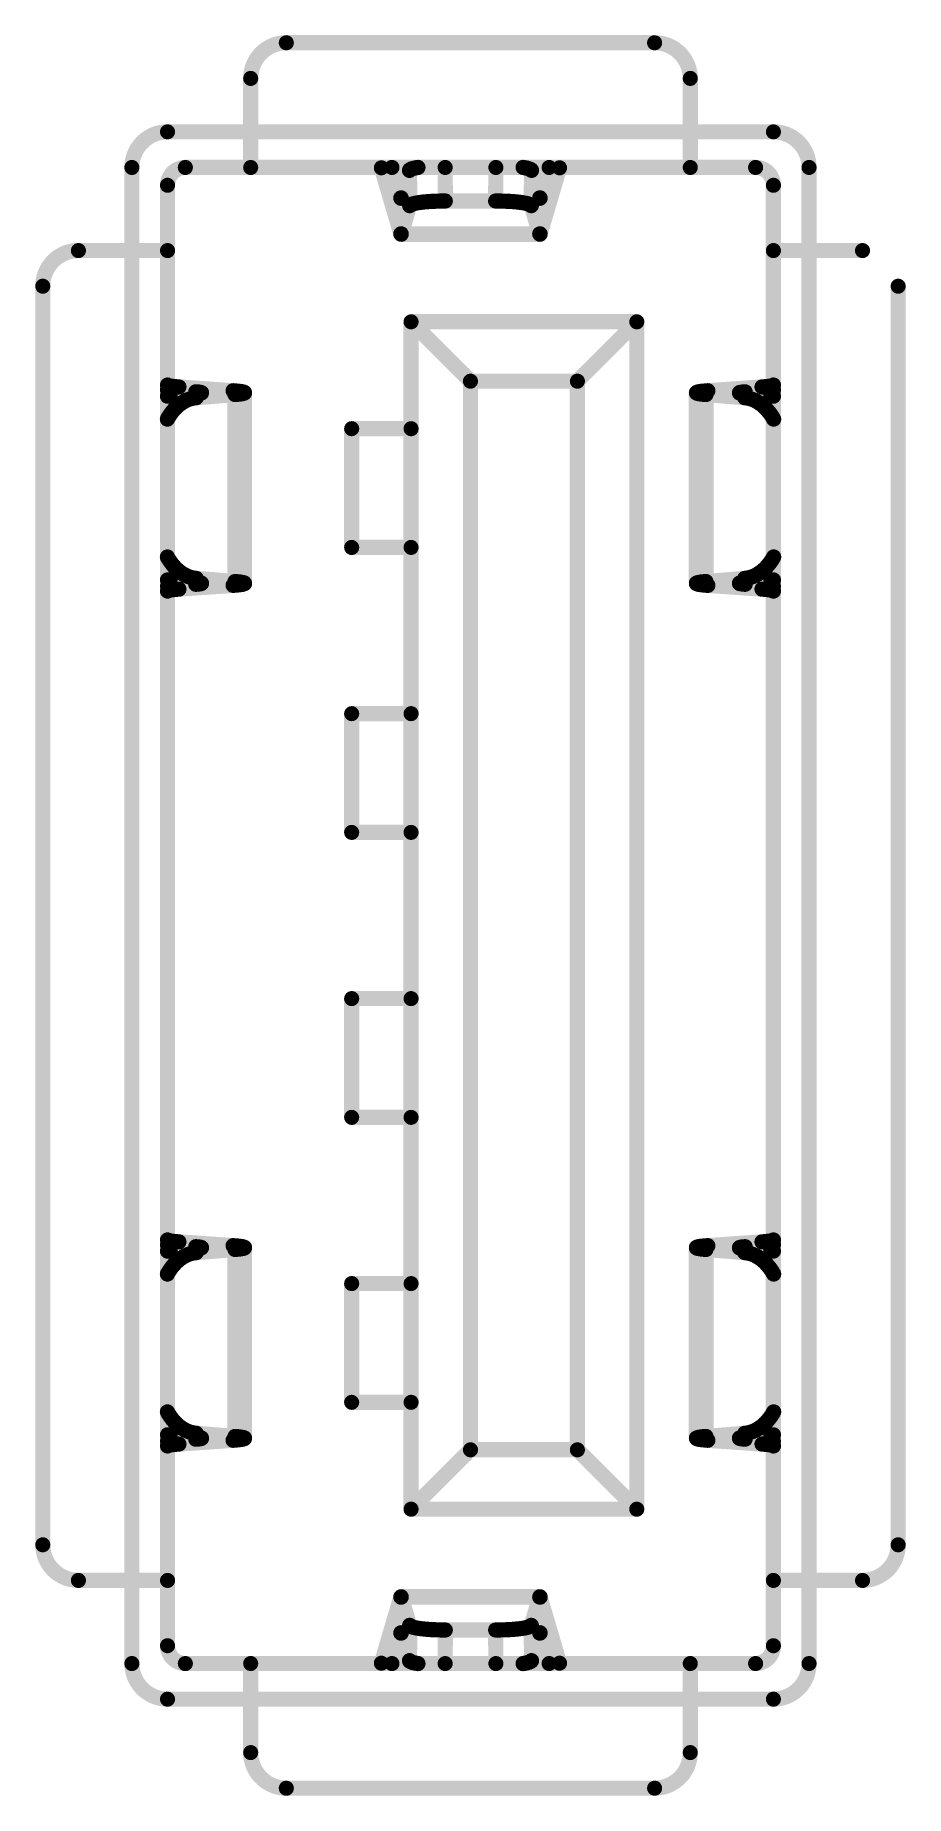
# Model space of a CAD drawing. Header units: millimetres. Extents: x 2043 to 2402, y 736 to 931.
# Drawn here: x 2252.65 to 2259.98, y 821.79 to 836.62 of the extents above; entities that cross this region are included whole.
import ezdxf

# ---------------------------------------------------------------- set-up
doc = ezdxf.new("R2010")
doc.units = ezdxf.units.MM

msp = doc.modelspace()

# ---------------------------------------------------------------- linework, layer by layer
at = {"color": 7, "const_width": 0.128}
for points in [[(2254.465, 836.253, -0.414214), (2254.765, 836.553)], [(2254.465, 836.253, -0.414214), (2254.765, 836.553)], [(2257.865, 836.553, -0.414214), (2258.165, 836.253)], [(2257.865, 836.553, -0.414214), (2258.165, 836.253)], [(2253.465, 835.503, -0.414214), (2253.765, 835.803)], [(2253.465, 835.503, -0.414214), (2253.765, 835.803)], [(2258.865, 835.803, -0.414214), (2259.165, 835.503)], [(2258.865, 835.803, -0.414214), (2259.165, 835.503)], [(2253.765, 835.353, -0.414214), (2253.915, 835.503)], [(2253.765, 835.353, -0.414214), (2253.915, 835.503)], [(2258.715, 835.503, -0.414214), (2258.865, 835.353)], [(2258.715, 835.503, -0.414214), (2258.865, 835.353)], [(2252.715, 834.503, -0.414214), (2253.015, 834.803)], [(2252.715, 834.503, -0.414214), (2253.015, 834.803)], [(2253.015, 823.603, -0.414214), (2252.715, 823.903)], [(2253.015, 823.603, -0.414214), (2252.715, 823.903)], [(2259.915, 823.903, -0.414214), (2259.615, 823.603)], [(2259.915, 823.903, -0.414214), (2259.615, 823.603)], [(2253.915, 822.903, -0.414214), (2253.765, 823.053)], [(2253.915, 822.903, -0.414214), (2253.765, 823.053)], [(2258.865, 823.053, -0.414214), (2258.715, 822.903)], [(2258.865, 823.053, -0.414214), (2258.715, 822.903)], [(2253.765, 822.603, -0.414214), (2253.465, 822.903)], [(2253.765, 822.603, -0.414214), (2253.465, 822.903)], [(2259.165, 822.903, -0.414214), (2258.865, 822.603)], [(2259.165, 822.903, -0.414214), (2258.865, 822.603)], [(2254.765, 821.853, -0.414214), (2254.465, 822.153)], [(2254.765, 821.853, -0.414214), (2254.465, 822.153)], [(2258.165, 822.153, -0.414214), (2257.865, 821.853)], [(2258.165, 822.153, -0.414214), (2257.865, 821.853)]]:
    msp.add_lwpolyline(points, format="xyb", dxfattribs=at)
for points in [[(2257.865, 836.553), (2254.765, 836.553)], [(2257.865, 836.553), (2254.765, 836.553)], [(2254.465, 835.503), (2254.465, 836.253)], [(2254.465, 835.503), (2254.465, 836.253)], [(2258.165, 835.503), (2258.165, 836.253)], [(2258.165, 835.503), (2258.165, 836.253)], [(2258.865, 835.803), (2253.765, 835.803)], [(2258.865, 835.803), (2253.765, 835.803)], [(2253.465, 822.903), (2253.465, 835.503)], [(2253.465, 822.903), (2253.465, 835.503)], [(2258.715, 835.503), (2253.915, 835.503)], [(2258.715, 835.503), (2253.915, 835.503)], [(2255.729, 834.943), (2255.565, 835.5)], [(2255.729, 834.943), (2255.565, 835.5)], [(2255.729, 835.246), (2255.654, 835.503)], [(2255.729, 835.246), (2255.654, 835.503)], [(2255.732, 835.246), (2255.802, 835.478)], [(2255.732, 835.246), (2255.802, 835.478)], [(2255.802, 835.479), (2255.802, 835.479)], [(2255.802, 835.479), (2255.802, 835.479)], [(2255.802, 835.479), (2255.802, 835.479)], [(2255.802, 835.479), (2255.802, 835.479)], [(2255.803, 835.181), (2255.802, 835.478)], [(2255.802, 835.478), (2255.802, 835.479)], [(2255.802, 835.478), (2255.802, 835.478)], [(2255.802, 835.478), (2255.802, 835.478)], [(2255.803, 835.181), (2255.802, 835.478)], [(2255.802, 835.478), (2255.802, 835.479)], [(2255.802, 835.478), (2255.802, 835.478)], [(2255.802, 835.478), (2255.802, 835.478)], [(2255.803, 835.481), (2255.803, 835.481)], [(2255.803, 835.481), (2255.803, 835.481)], [(2255.803, 835.48), (2255.803, 835.481)], [(2255.803, 835.48), (2255.803, 835.48)], [(2255.803, 835.48), (2255.803, 835.48)], [(2255.803, 835.48), (2255.803, 835.481)], [(2255.803, 835.48), (2255.803, 835.48)], [(2255.803, 835.48), (2255.803, 835.48)], [(2255.802, 835.479), (2255.803, 835.48)], [(2255.802, 835.479), (2255.802, 835.479)], [(2255.802, 835.479), (2255.803, 835.48)], [(2255.802, 835.479), (2255.802, 835.479)], [(2255.804, 835.482), (2255.804, 835.482)], [(2255.804, 835.482), (2255.804, 835.482)], [(2255.804, 835.481), (2255.804, 835.482)], [(2255.804, 835.481), (2255.804, 835.481)], [(2255.803, 835.481), (2255.804, 835.481)], [(2255.804, 835.481), (2255.804, 835.482)], [(2255.804, 835.481), (2255.804, 835.481)], [(2255.803, 835.481), (2255.804, 835.481)], [(2255.805, 835.482), (2255.805, 835.483)], [(2255.805, 835.482), (2255.805, 835.482)], [(2255.804, 835.482), (2255.805, 835.482)], [(2255.805, 835.482), (2255.805, 835.483)], [(2255.805, 835.482), (2255.805, 835.482)], [(2255.804, 835.482), (2255.805, 835.482)], [(2255.806, 835.483), (2255.806, 835.484)], [(2255.806, 835.483), (2255.806, 835.483)], [(2255.805, 835.483), (2255.806, 835.483)], [(2255.806, 835.483), (2255.806, 835.484)], [(2255.806, 835.483), (2255.806, 835.483)], [(2255.805, 835.483), (2255.806, 835.483)], [(2255.807, 835.484), (2255.808, 835.484)], [(2255.807, 835.484), (2255.807, 835.484)], [(2255.806, 835.484), (2255.807, 835.484)], [(2255.807, 835.484), (2255.808, 835.484)], [(2255.807, 835.484), (2255.807, 835.484)], [(2255.806, 835.484), (2255.807, 835.484)], [(2255.808, 835.485), (2255.808, 835.485)], [(2255.808, 835.485), (2255.808, 835.485)], [(2255.808, 835.484), (2255.808, 835.485)], [(2255.808, 835.484), (2255.808, 835.485)], [(2255.809, 835.485), (2255.809, 835.485)], [(2255.808, 835.485), (2255.809, 835.485)], [(2255.809, 835.485), (2255.809, 835.485)], [(2255.808, 835.485), (2255.809, 835.485)], [(2255.81, 835.486), (2255.811, 835.486)], [(2255.81, 835.486), (2255.81, 835.486)], [(2255.81, 835.486), (2255.811, 835.486)], [(2255.81, 835.486), (2255.81, 835.486)], [(2255.809, 835.485), (2255.81, 835.486)], [(2255.809, 835.485), (2255.81, 835.486)], [(2255.811, 835.486), (2255.812, 835.487)], [(2255.811, 835.486), (2255.812, 835.487)], [(2255.811, 835.486), (2255.811, 835.486)], [(2255.811, 835.486), (2255.811, 835.486)], [(2255.812, 835.487), (2255.813, 835.487)], [(2255.812, 835.487), (2255.812, 835.487)], [(2255.812, 835.487), (2255.813, 835.487)], [(2255.812, 835.487), (2255.812, 835.487)], [(2255.813, 835.487), (2255.813, 835.488)], [(2255.813, 835.487), (2255.813, 835.488)], [(2255.814, 835.488), (2255.815, 835.488)], [(2255.813, 835.488), (2255.814, 835.488)], [(2255.814, 835.488), (2255.815, 835.488)], [(2255.813, 835.488), (2255.814, 835.488)], [(2255.815, 835.488), (2255.816, 835.489)], [(2255.815, 835.488), (2255.815, 835.488)], [(2255.815, 835.488), (2255.816, 835.489)], [(2255.815, 835.488), (2255.815, 835.488)], [(2255.816, 835.489), (2255.816, 835.489)], [(2255.816, 835.489), (2255.816, 835.489)], [(2255.817, 835.489), (2255.818, 835.489)], [(2255.816, 835.489), (2255.817, 835.489)], [(2255.817, 835.489), (2255.818, 835.489)], [(2255.816, 835.489), (2255.817, 835.489)], [(2255.818, 835.49), (2255.819, 835.49)], [(2255.818, 835.49), (2255.819, 835.49)], [(2255.818, 835.489), (2255.818, 835.49)], [(2255.818, 835.489), (2255.818, 835.49)], [(2255.819, 835.49), (2255.82, 835.49)], [(2255.819, 835.49), (2255.82, 835.49)], [(2255.82, 835.49), (2255.82, 835.49)], [(2255.82, 835.49), (2255.82, 835.49)], [(2255.821, 835.491), (2255.822, 835.491)], [(2255.821, 835.491), (2255.822, 835.491)], [(2255.82, 835.49), (2255.821, 835.491)], [(2255.82, 835.49), (2255.821, 835.491)], [(2255.822, 835.491), (2255.822, 835.491)], [(2255.822, 835.491), (2255.822, 835.491)], [(2255.823, 835.491), (2255.824, 835.492)], [(2255.822, 835.491), (2255.823, 835.491)], [(2255.823, 835.491), (2255.824, 835.492)], [(2255.822, 835.491), (2255.823, 835.491)], [(2255.824, 835.492), (2255.825, 835.492)], [(2255.824, 835.492), (2255.825, 835.492)], [(2255.825, 835.492), (2255.826, 835.492)], [(2255.825, 835.492), (2255.826, 835.492)], [(2255.826, 835.492), (2255.826, 835.492)], [(2255.826, 835.492), (2255.826, 835.492)], [(2255.827, 835.493), (2255.828, 835.493)], [(2255.826, 835.492), (2255.827, 835.493)], [(2255.827, 835.493), (2255.828, 835.493)], [(2255.826, 835.492), (2255.827, 835.493)], [(2255.828, 835.493), (2255.829, 835.493)], [(2255.828, 835.493), (2255.829, 835.493)], [(2255.829, 835.493), (2255.83, 835.493)], [(2255.829, 835.493), (2255.83, 835.493)], [(2255.83, 835.493), (2255.83, 835.494)], [(2255.83, 835.493), (2255.83, 835.494)], [(2255.83, 835.494), (2255.831, 835.494)], [(2255.83, 835.494), (2255.831, 835.494)], [(2255.832, 835.494), (2255.833, 835.494)], [(2255.831, 835.494), (2255.832, 835.494)], [(2255.832, 835.494), (2255.833, 835.494)], [(2255.831, 835.494), (2255.832, 835.494)], [(2255.833, 835.494), (2255.834, 835.495)], [(2255.833, 835.494), (2255.834, 835.495)], [(2255.834, 835.495), (2255.835, 835.495)], [(2255.834, 835.495), (2255.835, 835.495)], [(2255.835, 835.495), (2255.836, 835.495)], [(2255.835, 835.495), (2255.836, 835.495)], [(2255.836, 835.495), (2255.837, 835.495)], [(2255.836, 835.495), (2255.837, 835.495)], [(2255.837, 835.495), (2255.838, 835.496)], [(2255.837, 835.495), (2255.838, 835.496)], [(2255.838, 835.496), (2255.839, 835.496)], [(2255.838, 835.496), (2255.839, 835.496)], [(2255.839, 835.496), (2255.84, 835.496)], [(2255.839, 835.496), (2255.84, 835.496)], [(2255.84, 835.496), (2255.841, 835.496)], [(2255.84, 835.496), (2255.841, 835.496)], [(2255.841, 835.496), (2255.842, 835.497)], [(2255.841, 835.496), (2255.842, 835.497)], [(2255.842, 835.497), (2255.843, 835.497)], [(2255.842, 835.497), (2255.843, 835.497)], [(2255.843, 835.497), (2255.844, 835.497)], [(2255.843, 835.497), (2255.844, 835.497)], [(2255.844, 835.497), (2255.845, 835.497)], [(2255.844, 835.497), (2255.845, 835.497)], [(2255.845, 835.497), (2255.846, 835.498)], [(2255.845, 835.497), (2255.846, 835.498)], [(2255.846, 835.498), (2255.847, 835.498)], [(2255.846, 835.498), (2255.847, 835.498)], [(2255.847, 835.498), (2255.848, 835.498)], [(2255.847, 835.498), (2255.848, 835.498)], [(2255.848, 835.498), (2255.849, 835.498)], [(2255.848, 835.498), (2255.849, 835.498)], [(2255.849, 835.498), (2255.85, 835.499)], [(2255.849, 835.498), (2255.85, 835.499)], [(2255.85, 835.499), (2255.851, 835.499)], [(2255.85, 835.499), (2255.851, 835.499)], [(2255.851, 835.499), (2255.852, 835.499)], [(2255.851, 835.499), (2255.852, 835.499)], [(2255.852, 835.499), (2255.853, 835.499)], [(2255.852, 835.499), (2255.853, 835.499)], [(2255.853, 835.499), (2255.855, 835.499)], [(2255.853, 835.499), (2255.855, 835.499)], [(2255.855, 835.499), (2255.856, 835.5)], [(2255.855, 835.499), (2255.856, 835.5)], [(2255.856, 835.5), (2255.857, 835.5)], [(2255.856, 835.5), (2255.857, 835.5)], [(2255.857, 835.5), (2255.858, 835.5)], [(2255.857, 835.5), (2255.858, 835.5)], [(2255.858, 835.5), (2255.859, 835.5)], [(2255.858, 835.5), (2255.859, 835.5)], [(2255.859, 835.5), (2255.86, 835.501)], [(2255.859, 835.5), (2255.86, 835.501)], [(2255.86, 835.501), (2255.862, 835.501)], [(2255.86, 835.501), (2255.862, 835.501)], [(2255.862, 835.501), (2255.863, 835.501)], [(2255.862, 835.501), (2255.863, 835.501)], [(2255.863, 835.501), (2255.864, 835.501)], [(2255.863, 835.501), (2255.864, 835.501)], [(2255.864, 835.501), (2255.865, 835.501)], [(2255.864, 835.501), (2255.865, 835.501)], [(2255.865, 835.501), (2255.867, 835.502)], [(2255.865, 835.501), (2255.867, 835.502)], [(2255.867, 835.502), (2255.868, 835.502)], [(2255.867, 835.502), (2255.868, 835.502)], [(2255.868, 835.502), (2255.869, 835.502)], [(2255.868, 835.502), (2255.869, 835.502)], [(2255.869, 835.502), (2255.87, 835.502)], [(2255.869, 835.502), (2255.87, 835.502)], [(2255.87, 835.502), (2255.872, 835.503)], [(2255.87, 835.502), (2255.872, 835.503)], [(2255.872, 835.503), (2255.873, 835.503)], [(2255.872, 835.503), (2255.873, 835.503)], [(2256.103, 835.22), (2256.102, 835.503)], [(2256.103, 835.22), (2256.102, 835.503)], [(2256.527, 835.22), (2256.529, 835.503)], [(2256.527, 835.22), (2256.529, 835.503)], [(2256.759, 835.503), (2256.758, 835.503)], [(2256.759, 835.503), (2256.758, 835.503)], [(2256.76, 835.502), (2256.759, 835.503)], [(2256.76, 835.502), (2256.759, 835.503)], [(2256.761, 835.502), (2256.76, 835.502)], [(2256.761, 835.502), (2256.76, 835.502)], [(2256.763, 835.502), (2256.761, 835.502)], [(2256.763, 835.502), (2256.761, 835.502)], [(2256.764, 835.502), (2256.763, 835.502)], [(2256.764, 835.502), (2256.763, 835.502)], [(2256.765, 835.501), (2256.764, 835.502)], [(2256.765, 835.501), (2256.764, 835.502)], [(2256.766, 835.501), (2256.765, 835.501)], [(2256.766, 835.501), (2256.765, 835.501)], [(2256.768, 835.501), (2256.766, 835.501)], [(2256.768, 835.501), (2256.766, 835.501)], [(2256.769, 835.501), (2256.768, 835.501)], [(2256.769, 835.501), (2256.768, 835.501)], [(2256.77, 835.501), (2256.769, 835.501)], [(2256.77, 835.501), (2256.769, 835.501)], [(2256.771, 835.5), (2256.77, 835.501)], [(2256.771, 835.5), (2256.77, 835.501)], [(2256.772, 835.5), (2256.771, 835.5)], [(2256.772, 835.5), (2256.771, 835.5)], [(2256.774, 835.5), (2256.772, 835.5)], [(2256.774, 835.5), (2256.772, 835.5)], [(2256.775, 835.5), (2256.774, 835.5)], [(2256.775, 835.5), (2256.774, 835.5)], [(2256.776, 835.499), (2256.775, 835.5)], [(2256.776, 835.499), (2256.775, 835.5)], [(2256.777, 835.499), (2256.776, 835.499)], [(2256.777, 835.499), (2256.776, 835.499)], [(2256.778, 835.499), (2256.777, 835.499)], [(2256.778, 835.499), (2256.777, 835.499)], [(2256.779, 835.499), (2256.778, 835.499)], [(2256.779, 835.499), (2256.778, 835.499)], [(2256.78, 835.499), (2256.779, 835.499)], [(2256.78, 835.499), (2256.779, 835.499)], [(2256.781, 835.498), (2256.78, 835.499)], [(2256.781, 835.498), (2256.78, 835.499)], [(2256.783, 835.498), (2256.781, 835.498)], [(2256.783, 835.498), (2256.781, 835.498)], [(2256.784, 835.498), (2256.783, 835.498)], [(2256.784, 835.498), (2256.783, 835.498)], [(2256.785, 835.498), (2256.784, 835.498)], [(2256.785, 835.498), (2256.784, 835.498)], [(2256.786, 835.497), (2256.785, 835.498)], [(2256.786, 835.497), (2256.785, 835.498)], [(2256.787, 835.497), (2256.786, 835.497)], [(2256.787, 835.497), (2256.786, 835.497)], [(2256.788, 835.497), (2256.787, 835.497)], [(2256.788, 835.497), (2256.787, 835.497)], [(2256.789, 835.497), (2256.788, 835.497)], [(2256.789, 835.497), (2256.788, 835.497)], [(2256.79, 835.496), (2256.789, 835.497)], [(2256.79, 835.496), (2256.789, 835.497)], [(2256.791, 835.496), (2256.79, 835.496)], [(2256.791, 835.496), (2256.79, 835.496)], [(2256.792, 835.496), (2256.791, 835.496)], [(2256.792, 835.496), (2256.791, 835.496)], [(2256.793, 835.496), (2256.792, 835.496)], [(2256.793, 835.496), (2256.792, 835.496)], [(2256.794, 835.495), (2256.793, 835.496)], [(2256.794, 835.495), (2256.793, 835.496)], [(2256.795, 835.495), (2256.794, 835.495)], [(2256.795, 835.495), (2256.794, 835.495)], [(2256.796, 835.495), (2256.795, 835.495)], [(2256.796, 835.495), (2256.795, 835.495)], [(2256.796, 835.495), (2256.796, 835.495)], [(2256.796, 835.495), (2256.796, 835.495)], [(2256.797, 835.494), (2256.796, 835.495)], [(2256.797, 835.494), (2256.796, 835.495)], [(2256.799, 835.494), (2256.798, 835.494)], [(2256.798, 835.494), (2256.797, 835.494)], [(2256.799, 835.494), (2256.798, 835.494)], [(2256.798, 835.494), (2256.797, 835.494)], [(2256.8, 835.494), (2256.799, 835.494)], [(2256.8, 835.494), (2256.799, 835.494)], [(2256.801, 835.493), (2256.8, 835.494)], [(2256.801, 835.493), (2256.8, 835.494)], [(2256.802, 835.493), (2256.801, 835.493)], [(2256.802, 835.493), (2256.801, 835.493)], [(2256.803, 835.493), (2256.802, 835.493)], [(2256.803, 835.493), (2256.802, 835.493)], [(2256.803, 835.493), (2256.803, 835.493)], [(2256.803, 835.493), (2256.803, 835.493)], [(2256.804, 835.492), (2256.803, 835.493)], [(2256.804, 835.492), (2256.803, 835.493)], [(2256.805, 835.492), (2256.804, 835.492)], [(2256.805, 835.492), (2256.804, 835.492)], [(2256.806, 835.492), (2256.805, 835.492)], [(2256.806, 835.492), (2256.805, 835.492)], [(2256.806, 835.492), (2256.806, 835.492)], [(2256.806, 835.492), (2256.806, 835.492)], [(2256.808, 835.491), (2256.807, 835.491)], [(2256.807, 835.491), (2256.806, 835.492)], [(2256.808, 835.491), (2256.807, 835.491)], [(2256.807, 835.491), (2256.806, 835.492)], [(2256.809, 835.491), (2256.808, 835.491)], [(2256.809, 835.491), (2256.808, 835.491)], [(2256.809, 835.491), (2256.809, 835.491)], [(2256.809, 835.491), (2256.809, 835.491)], [(2256.811, 835.49), (2256.81, 835.49)], [(2256.81, 835.49), (2256.809, 835.491)], [(2256.811, 835.49), (2256.81, 835.49)], [(2256.81, 835.49), (2256.809, 835.491)], [(2256.812, 835.49), (2256.811, 835.49)], [(2256.812, 835.49), (2256.811, 835.49)], [(2256.812, 835.49), (2256.812, 835.49)], [(2256.812, 835.49), (2256.812, 835.49)], [(2256.813, 835.489), (2256.812, 835.49)], [(2256.813, 835.489), (2256.812, 835.49)], [(2256.814, 835.489), (2256.813, 835.489)], [(2256.814, 835.489), (2256.813, 835.489)], [(2256.815, 835.489), (2256.814, 835.489)], [(2256.814, 835.489), (2256.814, 835.489)], [(2256.815, 835.489), (2256.814, 835.489)], [(2256.814, 835.489), (2256.814, 835.489)], [(2256.815, 835.488), (2256.815, 835.489)], [(2256.815, 835.488), (2256.815, 835.489)], [(2256.817, 835.488), (2256.816, 835.488)], [(2256.816, 835.488), (2256.815, 835.488)], [(2256.817, 835.488), (2256.816, 835.488)], [(2256.816, 835.488), (2256.815, 835.488)], [(2256.817, 835.488), (2256.817, 835.488)], [(2256.817, 835.488), (2256.817, 835.488)], [(2256.818, 835.487), (2256.817, 835.488)], [(2256.818, 835.487), (2256.817, 835.488)], [(2256.819, 835.487), (2256.818, 835.487)], [(2256.818, 835.487), (2256.818, 835.487)], [(2256.819, 835.487), (2256.818, 835.487)], [(2256.818, 835.487), (2256.818, 835.487)], [(2256.819, 835.486), (2256.819, 835.487)], [(2256.819, 835.486), (2256.819, 835.487)], [(2256.82, 835.486), (2256.819, 835.486)], [(2256.82, 835.486), (2256.819, 835.486)], [(2256.821, 835.486), (2256.82, 835.486)], [(2256.82, 835.486), (2256.82, 835.486)], [(2256.821, 835.486), (2256.82, 835.486)], [(2256.82, 835.486), (2256.82, 835.486)], [(2256.822, 835.485), (2256.821, 835.485)], [(2256.821, 835.485), (2256.821, 835.486)], [(2256.822, 835.485), (2256.821, 835.485)], [(2256.821, 835.485), (2256.821, 835.486)], [(2256.822, 835.485), (2256.822, 835.485)], [(2256.822, 835.485), (2256.822, 835.485)], [(2256.822, 835.485), (2256.822, 835.485)], [(2256.822, 835.485), (2256.822, 835.485)], [(2256.824, 835.484), (2256.823, 835.484)], [(2256.823, 835.484), (2256.823, 835.484)], [(2256.823, 835.484), (2256.822, 835.485)], [(2256.824, 835.484), (2256.823, 835.484)], [(2256.823, 835.484), (2256.823, 835.484)], [(2256.823, 835.484), (2256.822, 835.485)], [(2256.824, 835.484), (2256.824, 835.484)], [(2256.824, 835.484), (2256.824, 835.484)], [(2256.824, 835.483), (2256.824, 835.484)], [(2256.824, 835.483), (2256.824, 835.484)], [(2256.825, 835.483), (2256.825, 835.483)], [(2256.825, 835.483), (2256.824, 835.483)], [(2256.825, 835.483), (2256.825, 835.483)], [(2256.825, 835.483), (2256.824, 835.483)], [(2256.825, 835.482), (2256.825, 835.483)], [(2256.825, 835.482), (2256.825, 835.483)], [(2256.826, 835.482), (2256.826, 835.482)], [(2256.826, 835.482), (2256.826, 835.482)], [(2256.826, 835.482), (2256.825, 835.482)], [(2256.826, 835.482), (2256.826, 835.482)], [(2256.826, 835.482), (2256.826, 835.482)], [(2256.826, 835.482), (2256.825, 835.482)], [(2256.827, 835.481), (2256.826, 835.482)], [(2256.827, 835.481), (2256.826, 835.482)], [(2256.827, 835.481), (2256.827, 835.481)], [(2256.827, 835.481), (2256.827, 835.481)], [(2256.827, 835.481), (2256.827, 835.481)], [(2256.827, 835.481), (2256.827, 835.481)], [(2256.827, 835.481), (2256.827, 835.481)], [(2256.827, 835.481), (2256.827, 835.481)], [(2256.827, 835.48), (2256.827, 835.481)], [(2256.827, 835.48), (2256.827, 835.481)], [(2256.827, 835.181), (2256.829, 835.478)], [(2256.827, 835.181), (2256.829, 835.478)], [(2256.828, 835.48), (2256.828, 835.48)], [(2256.828, 835.48), (2256.827, 835.48)], [(2256.828, 835.48), (2256.828, 835.48)], [(2256.828, 835.48), (2256.827, 835.48)], [(2256.828, 835.479), (2256.828, 835.479)], [(2256.828, 835.479), (2256.828, 835.479)], [(2256.828, 835.479), (2256.828, 835.479)], [(2256.828, 835.479), (2256.828, 835.48)], [(2256.828, 835.479), (2256.828, 835.479)], [(2256.828, 835.479), (2256.828, 835.479)], [(2256.828, 835.479), (2256.828, 835.479)], [(2256.828, 835.479), (2256.828, 835.48)], [(2256.898, 835.246), (2256.829, 835.478)], [(2256.829, 835.478), (2256.829, 835.478)], [(2256.829, 835.478), (2256.829, 835.478)], [(2256.829, 835.478), (2256.828, 835.479)], [(2256.898, 835.246), (2256.829, 835.478)], [(2256.829, 835.478), (2256.829, 835.478)], [(2256.829, 835.478), (2256.829, 835.478)], [(2256.829, 835.478), (2256.828, 835.479)], [(2256.901, 835.246), (2256.977, 835.503)], [(2256.901, 835.246), (2256.977, 835.503)], [(2256.901, 834.943), (2257.065, 835.5)], [(2256.901, 834.943), (2257.065, 835.5)], [(2259.165, 822.903), (2259.165, 835.503)], [(2259.165, 822.903), (2259.165, 835.503)], [(2253.765, 823.053), (2253.765, 835.353)], [(2253.765, 823.053), (2253.765, 835.353)], [(2258.865, 823.053), (2258.865, 835.353)], [(2258.865, 823.053), (2258.865, 835.353)], [(2255.732, 835.246), (2255.729, 835.246)], [(2255.729, 835.246), (2255.729, 835.246)], [(2255.729, 835.246), (2255.729, 835.246)], [(2255.729, 835.246), (2255.729, 835.246)], [(2255.729, 835.246), (2255.729, 835.246)], [(2255.729, 835.246), (2255.729, 835.246)], [(2255.732, 835.246), (2255.729, 835.246)], [(2255.729, 835.246), (2255.729, 835.246)], [(2255.729, 835.246), (2255.729, 835.246)], [(2255.729, 835.246), (2255.729, 835.246)], [(2255.729, 835.246), (2255.729, 835.246)], [(2255.729, 835.246), (2255.729, 835.246)], [(2255.729, 835.246), (2255.729, 835.246)], [(2255.729, 835.245), (2255.729, 835.246)], [(2255.729, 835.245), (2255.729, 835.245)], [(2255.729, 835.246), (2255.729, 835.246)], [(2255.729, 835.245), (2255.729, 835.246)], [(2255.729, 835.245), (2255.729, 835.245)], [(2255.729, 835.245), (2255.729, 835.245)], [(2255.729, 835.245), (2255.729, 835.245)], [(2255.729, 835.245), (2255.729, 835.245)], [(2255.729, 835.245), (2255.729, 835.245)], [(2255.729, 835.245), (2255.729, 835.245)], [(2255.73, 835.245), (2255.729, 835.245)], [(2255.73, 835.245), (2255.73, 835.245)], [(2255.73, 835.245), (2255.73, 835.245)], [(2255.729, 835.245), (2255.729, 835.245)], [(2255.729, 835.245), (2255.729, 835.245)], [(2255.729, 835.245), (2255.729, 835.245)], [(2255.729, 835.245), (2255.729, 835.245)], [(2255.729, 835.245), (2255.729, 835.245)], [(2255.73, 835.245), (2255.729, 835.245)], [(2255.73, 835.245), (2255.73, 835.245)], [(2255.73, 835.245), (2255.73, 835.245)], [(2255.73, 835.245), (2255.73, 835.245)], [(2255.73, 835.244), (2255.73, 835.245)], [(2255.73, 835.244), (2255.73, 835.244)], [(2255.73, 835.244), (2255.73, 835.244)], [(2255.73, 835.244), (2255.73, 835.244)], [(2255.73, 835.244), (2255.73, 835.244)], [(2255.73, 835.244), (2255.73, 835.244)], [(2255.73, 835.244), (2255.73, 835.244)], [(2255.73, 835.244), (2255.73, 835.244)], [(2255.73, 835.244), (2255.73, 835.244)], [(2255.73, 835.244), (2255.73, 835.244)], [(2255.73, 835.244), (2255.73, 835.244)], [(2255.73, 835.244), (2255.73, 835.244)], [(2255.73, 835.244), (2255.73, 835.244)], [(2255.73, 835.244), (2255.73, 835.244)], [(2255.73, 835.245), (2255.73, 835.245)], [(2255.73, 835.244), (2255.73, 835.245)], [(2255.73, 835.244), (2255.73, 835.244)], [(2255.73, 835.244), (2255.73, 835.244)], [(2255.73, 835.244), (2255.73, 835.244)], [(2255.73, 835.244), (2255.73, 835.244)], [(2255.73, 835.244), (2255.73, 835.244)], [(2255.73, 835.244), (2255.73, 835.244)], [(2255.73, 835.244), (2255.73, 835.244)], [(2255.73, 835.244), (2255.73, 835.244)], [(2255.73, 835.244), (2255.73, 835.244)], [(2255.73, 835.244), (2255.73, 835.244)], [(2255.73, 835.244), (2255.73, 835.244)], [(2255.73, 835.244), (2255.73, 835.244)], [(2255.73, 835.244), (2255.73, 835.244)], [(2255.73, 835.244), (2255.73, 835.244)], [(2255.73, 835.244), (2255.73, 835.244)], [(2255.73, 835.244), (2255.73, 835.244)], [(2255.73, 835.244), (2255.73, 835.244)], [(2255.73, 835.244), (2255.73, 835.244)], [(2255.73, 835.244), (2255.73, 835.244)], [(2255.73, 835.244), (2255.73, 835.244)], [(2255.73, 835.244), (2255.73, 835.244)], [(2255.73, 835.244), (2255.73, 835.244)], [(2255.73, 835.244), (2255.73, 835.244)], [(2255.73, 835.243), (2255.73, 835.244)], [(2255.73, 835.243), (2255.73, 835.243)], [(2255.73, 835.243), (2255.73, 835.243)], [(2255.73, 835.243), (2255.73, 835.243)], [(2255.73, 835.243), (2255.73, 835.243)], [(2255.731, 835.243), (2255.73, 835.243)], [(2255.731, 835.243), (2255.731, 835.243)], [(2255.731, 835.243), (2255.731, 835.243)], [(2255.731, 835.243), (2255.731, 835.243)], [(2255.731, 835.243), (2255.731, 835.243)], [(2255.731, 835.243), (2255.731, 835.243)], [(2255.731, 835.243), (2255.731, 835.243)], [(2255.731, 835.243), (2255.731, 835.243)], [(2255.731, 835.243), (2255.731, 835.243)], [(2255.731, 835.243), (2255.731, 835.243)], [(2255.731, 835.243), (2255.731, 835.243)], [(2255.731, 835.243), (2255.731, 835.243)], [(2255.731, 835.243), (2255.731, 835.243)], [(2255.731, 835.243), (2255.731, 835.243)], [(2255.731, 835.243), (2255.731, 835.243)], [(2255.731, 835.243), (2255.731, 835.243)], [(2255.731, 835.243), (2255.731, 835.243)], [(2255.731, 835.243), (2255.731, 835.243)], [(2255.731, 835.243), (2255.731, 835.243)], [(2255.731, 835.243), (2255.731, 835.243)], [(2255.731, 835.243), (2255.731, 835.243)], [(2255.731, 835.243), (2255.731, 835.243)], [(2255.731, 835.243), (2255.731, 835.244)], [(2255.731, 835.244), (2255.731, 835.244)], [(2255.73, 835.243), (2255.73, 835.244)], [(2255.73, 835.243), (2255.73, 835.243)], [(2255.73, 835.243), (2255.73, 835.243)], [(2255.73, 835.243), (2255.73, 835.243)], [(2255.73, 835.243), (2255.73, 835.243)], [(2255.731, 835.243), (2255.73, 835.243)], [(2255.731, 835.243), (2255.731, 835.243)], [(2255.731, 835.243), (2255.731, 835.243)], [(2255.731, 835.243), (2255.731, 835.243)], [(2255.731, 835.243), (2255.731, 835.243)], [(2255.731, 835.243), (2255.731, 835.243)], [(2255.731, 835.243), (2255.731, 835.243)], [(2255.731, 835.243), (2255.731, 835.243)], [(2255.731, 835.243), (2255.731, 835.243)], [(2255.731, 835.243), (2255.731, 835.243)], [(2255.731, 835.243), (2255.731, 835.243)], [(2255.731, 835.243), (2255.731, 835.243)], [(2255.731, 835.243), (2255.731, 835.243)], [(2255.731, 835.243), (2255.731, 835.243)], [(2255.731, 835.243), (2255.731, 835.243)], [(2255.731, 835.243), (2255.731, 835.243)], [(2255.731, 835.243), (2255.731, 835.243)], [(2255.731, 835.243), (2255.731, 835.243)], [(2255.731, 835.243), (2255.731, 835.243)], [(2255.731, 835.243), (2255.731, 835.243)], [(2255.731, 835.243), (2255.731, 835.243)], [(2255.731, 835.243), (2255.731, 835.243)], [(2255.731, 835.243), (2255.731, 835.244)], [(2255.731, 835.244), (2255.731, 835.244)], [(2255.732, 835.245), (2255.732, 835.245)], [(2255.732, 835.245), (2255.732, 835.245)], [(2255.732, 835.245), (2255.732, 835.245)], [(2255.732, 835.245), (2255.732, 835.245)], [(2255.732, 835.245), (2255.732, 835.245)], [(2255.732, 835.245), (2255.732, 835.245)], [(2255.732, 835.245), (2255.732, 835.245)], [(2255.732, 835.245), (2255.732, 835.245)], [(2255.732, 835.245), (2255.732, 835.245)], [(2255.732, 835.245), (2255.732, 835.246)], [(2255.732, 835.245), (2255.732, 835.245)], [(2255.732, 835.245), (2255.732, 835.245)], [(2255.732, 835.245), (2255.732, 835.245)], [(2255.732, 835.245), (2255.732, 835.245)], [(2255.732, 835.245), (2255.732, 835.245)], [(2255.732, 835.245), (2255.732, 835.245)], [(2255.732, 835.245), (2255.732, 835.245)], [(2255.732, 835.245), (2255.732, 835.245)], [(2255.732, 835.245), (2255.732, 835.245)], [(2255.732, 835.245), (2255.732, 835.246)], [(2255.731, 835.244), (2255.731, 835.244)], [(2255.731, 835.244), (2255.731, 835.244)], [(2255.731, 835.244), (2255.732, 835.244)], [(2255.732, 835.244), (2255.732, 835.244)], [(2255.732, 835.244), (2255.732, 835.244)], [(2255.732, 835.244), (2255.732, 835.244)], [(2255.732, 835.244), (2255.732, 835.244)], [(2255.732, 835.244), (2255.732, 835.244)], [(2255.732, 835.244), (2255.732, 835.244)], [(2255.732, 835.244), (2255.732, 835.244)], [(2255.732, 835.244), (2255.732, 835.244)], [(2255.732, 835.244), (2255.732, 835.244)], [(2255.732, 835.244), (2255.732, 835.244)], [(2255.732, 835.244), (2255.732, 835.245)], [(2255.732, 835.245), (2255.732, 835.245)], [(2255.732, 835.245), (2255.732, 835.245)], [(2255.731, 835.244), (2255.731, 835.244)], [(2255.731, 835.244), (2255.731, 835.244)], [(2255.731, 835.244), (2255.732, 835.244)], [(2255.732, 835.244), (2255.732, 835.244)], [(2255.732, 835.244), (2255.732, 835.244)], [(2255.732, 835.244), (2255.732, 835.244)], [(2255.732, 835.244), (2255.732, 835.244)], [(2255.732, 835.244), (2255.732, 835.244)], [(2255.732, 835.244), (2255.732, 835.244)], [(2255.732, 835.244), (2255.732, 835.244)], [(2255.732, 835.244), (2255.732, 835.244)], [(2255.732, 835.244), (2255.732, 835.244)], [(2255.732, 835.244), (2255.732, 835.244)], [(2255.732, 835.244), (2255.732, 835.245)], [(2255.732, 835.245), (2255.732, 835.245)], [(2255.732, 835.245), (2255.732, 835.245)], [(2255.731, 835.244), (2255.731, 835.244)], [(2255.731, 835.244), (2255.731, 835.244)], [(2255.731, 835.244), (2255.731, 835.244)], [(2255.731, 835.244), (2255.731, 835.244)], [(2255.731, 835.244), (2255.731, 835.244)], [(2255.731, 835.244), (2255.731, 835.244)], [(2255.732, 835.246), (2255.732, 835.246)], [(2255.732, 835.246), (2255.732, 835.246)], [(2255.732, 835.246), (2255.732, 835.246)], [(2255.732, 835.246), (2255.732, 835.246)], [(2255.732, 835.246), (2255.732, 835.246)], [(2255.732, 835.246), (2255.732, 835.246)], [(2255.732, 835.246), (2255.732, 835.246)], [(2255.732, 835.246), (2255.732, 835.246)], [(2255.732, 835.246), (2255.732, 835.246)], [(2255.732, 835.246), (2255.732, 835.246)], [(2255.732, 834.943), (2255.803, 835.181)], [(2255.732, 834.943), (2255.803, 835.181)], [(2255.804, 835.182), (2255.804, 835.182)], [(2255.804, 835.181), (2255.804, 835.182)], [(2255.804, 835.182), (2255.804, 835.182)], [(2255.804, 835.181), (2255.804, 835.182)], [(2255.803, 835.181), (2255.804, 835.181)], [(2255.803, 835.181), (2255.804, 835.181)], [(2255.805, 835.184), (2255.806, 835.184)], [(2255.805, 835.183), (2255.805, 835.184)], [(2255.805, 835.184), (2255.806, 835.184)], [(2255.805, 835.183), (2255.805, 835.184)], [(2255.804, 835.182), (2255.805, 835.183)], [(2255.804, 835.182), (2255.805, 835.183)], [(2255.806, 835.184), (2255.807, 835.185)], [(2255.806, 835.184), (2255.807, 835.185)], [(2255.807, 835.186), (2255.808, 835.186)], [(2255.807, 835.186), (2255.808, 835.186)], [(2255.807, 835.185), (2255.807, 835.186)], [(2255.807, 835.185), (2255.807, 835.186)], [(2255.808, 835.186), (2255.809, 835.187)], [(2255.808, 835.186), (2255.809, 835.187)], [(2255.809, 835.187), (2255.81, 835.188)], [(2255.809, 835.187), (2255.81, 835.188)], [(2255.81, 835.188), (2255.811, 835.188)], [(2255.81, 835.188), (2255.811, 835.188)], [(2255.811, 835.188), (2255.812, 835.189)], [(2255.811, 835.188), (2255.812, 835.189)], [(2255.812, 835.189), (2255.813, 835.189)], [(2255.812, 835.189), (2255.813, 835.189)], [(2255.813, 835.189), (2255.814, 835.19)], [(2255.813, 835.189), (2255.814, 835.19)], [(2255.814, 835.19), (2255.816, 835.191)], [(2255.814, 835.19), (2255.816, 835.191)], [(2255.816, 835.191), (2255.817, 835.191)], [(2255.816, 835.191), (2255.817, 835.191)], [(2255.817, 835.191), (2255.818, 835.192)], [(2255.817, 835.191), (2255.818, 835.192)], [(2255.818, 835.192), (2255.82, 835.192)], [(2255.818, 835.192), (2255.82, 835.192)], [(2255.82, 835.192), (2255.821, 835.193)], [(2255.82, 835.192), (2255.821, 835.193)], [(2255.821, 835.193), (2255.823, 835.194)], [(2255.821, 835.193), (2255.823, 835.194)], [(2255.823, 835.194), (2255.825, 835.194)], [(2255.823, 835.194), (2255.825, 835.194)], [(2255.825, 835.194), (2255.826, 835.195)], [(2255.825, 835.194), (2255.826, 835.195)], [(2255.826, 835.195), (2255.828, 835.195)], [(2255.826, 835.195), (2255.828, 835.195)], [(2255.828, 835.195), (2255.83, 835.196)], [(2255.828, 835.195), (2255.83, 835.196)], [(2255.83, 835.196), (2255.832, 835.197)], [(2255.83, 835.196), (2255.832, 835.197)], [(2255.832, 835.197), (2255.834, 835.197)], [(2255.832, 835.197), (2255.834, 835.197)], [(2255.834, 835.197), (2255.836, 835.198)], [(2255.834, 835.197), (2255.836, 835.198)], [(2255.836, 835.198), (2255.838, 835.198)], [(2255.836, 835.198), (2255.838, 835.198)], [(2255.838, 835.198), (2255.841, 835.199)], [(2255.838, 835.198), (2255.841, 835.199)], [(2255.841, 835.199), (2255.843, 835.199)], [(2255.841, 835.199), (2255.843, 835.199)], [(2255.843, 835.199), (2255.845, 835.2)], [(2255.843, 835.199), (2255.845, 835.2)], [(2255.845, 835.2), (2255.848, 835.2)], [(2255.845, 835.2), (2255.848, 835.2)], [(2255.848, 835.2), (2255.85, 835.201)], [(2255.848, 835.2), (2255.85, 835.201)], [(2255.85, 835.201), (2255.853, 835.202)], [(2255.85, 835.201), (2255.853, 835.202)], [(2255.853, 835.202), (2255.855, 835.202)], [(2255.853, 835.202), (2255.855, 835.202)], [(2255.855, 835.202), (2255.858, 835.203)], [(2255.855, 835.202), (2255.858, 835.203)], [(2255.858, 835.203), (2255.86, 835.203)], [(2255.858, 835.203), (2255.86, 835.203)], [(2255.86, 835.203), (2255.863, 835.204)], [(2255.86, 835.203), (2255.863, 835.204)], [(2255.863, 835.204), (2255.866, 835.204)], [(2255.863, 835.204), (2255.866, 835.204)], [(2255.866, 835.204), (2255.869, 835.205)], [(2255.866, 835.204), (2255.869, 835.205)], [(2255.869, 835.205), (2255.872, 835.205)], [(2255.869, 835.205), (2255.872, 835.205)], [(2255.872, 835.205), (2255.875, 835.206)], [(2255.872, 835.205), (2255.875, 835.206)], [(2255.875, 835.206), (2255.878, 835.206)], [(2255.875, 835.206), (2255.878, 835.206)], [(2255.878, 835.206), (2255.881, 835.207)], [(2255.878, 835.206), (2255.881, 835.207)], [(2255.881, 835.207), (2255.884, 835.207)], [(2255.881, 835.207), (2255.884, 835.207)], [(2255.884, 835.207), (2255.887, 835.207)], [(2255.884, 835.207), (2255.887, 835.207)], [(2255.887, 835.207), (2255.89, 835.208)], [(2255.887, 835.207), (2255.89, 835.208)], [(2255.89, 835.208), (2255.894, 835.208)], [(2255.89, 835.208), (2255.894, 835.208)], [(2255.894, 835.208), (2255.897, 835.209)], [(2255.894, 835.208), (2255.897, 835.209)], [(2255.897, 835.209), (2255.901, 835.209)], [(2255.897, 835.209), (2255.901, 835.209)], [(2255.901, 835.209), (2255.904, 835.21)], [(2255.901, 835.209), (2255.904, 835.21)], [(2255.904, 835.21), (2255.907, 835.21)], [(2255.904, 835.21), (2255.907, 835.21)], [(2255.907, 835.21), (2255.911, 835.21)], [(2255.907, 835.21), (2255.911, 835.21)], [(2255.911, 835.21), (2255.915, 835.211)], [(2255.911, 835.21), (2255.915, 835.211)], [(2255.915, 835.211), (2255.918, 835.211)], [(2255.915, 835.211), (2255.918, 835.211)], [(2255.918, 835.211), (2255.922, 835.212)], [(2255.918, 835.211), (2255.922, 835.212)], [(2255.922, 835.212), (2255.926, 835.212)], [(2255.922, 835.212), (2255.926, 835.212)], [(2255.926, 835.212), (2255.929, 835.212)], [(2255.926, 835.212), (2255.929, 835.212)], [(2255.929, 835.212), (2255.933, 835.213)], [(2255.929, 835.212), (2255.933, 835.213)], [(2255.933, 835.213), (2255.937, 835.213)], [(2255.933, 835.213), (2255.937, 835.213)], [(2255.937, 835.213), (2255.941, 835.213)], [(2255.937, 835.213), (2255.941, 835.213)], [(2255.941, 835.213), (2255.945, 835.214)], [(2255.941, 835.213), (2255.945, 835.214)], [(2255.945, 835.214), (2255.949, 835.214)], [(2255.945, 835.214), (2255.949, 835.214)], [(2255.949, 835.214), (2255.953, 835.214)], [(2255.949, 835.214), (2255.953, 835.214)], [(2255.953, 835.214), (2255.957, 835.215)], [(2255.953, 835.214), (2255.957, 835.215)], [(2255.957, 835.215), (2255.961, 835.215)], [(2255.957, 835.215), (2255.961, 835.215)], [(2255.961, 835.215), (2255.965, 835.215)], [(2255.961, 835.215), (2255.965, 835.215)], [(2255.965, 835.215), (2255.969, 835.216)], [(2255.965, 835.215), (2255.969, 835.216)], [(2255.969, 835.216), (2255.973, 835.216)], [(2255.969, 835.216), (2255.973, 835.216)], [(2255.973, 835.216), (2255.977, 835.216)], [(2255.973, 835.216), (2255.977, 835.216)], [(2255.977, 835.216), (2255.982, 835.217)], [(2255.977, 835.216), (2255.982, 835.217)], [(2255.982, 835.217), (2255.986, 835.217)], [(2255.982, 835.217), (2255.986, 835.217)], [(2255.986, 835.217), (2255.99, 835.217)], [(2255.986, 835.217), (2255.99, 835.217)], [(2255.99, 835.217), (2255.994, 835.217)], [(2255.99, 835.217), (2255.994, 835.217)], [(2255.994, 835.217), (2255.999, 835.217)], [(2255.994, 835.217), (2255.999, 835.217)], [(2255.999, 835.217), (2256.003, 835.218)], [(2255.999, 835.217), (2256.003, 835.218)], [(2256.003, 835.218), (2256.008, 835.218)], [(2256.003, 835.218), (2256.008, 835.218)], [(2256.008, 835.218), (2256.012, 835.218)], [(2256.008, 835.218), (2256.012, 835.218)], [(2256.012, 835.218), (2256.016, 835.218)], [(2256.012, 835.218), (2256.016, 835.218)], [(2256.016, 835.218), (2256.021, 835.218)], [(2256.016, 835.218), (2256.021, 835.218)], [(2256.021, 835.218), (2256.025, 835.219)], [(2256.021, 835.218), (2256.025, 835.219)], [(2256.025, 835.219), (2256.03, 835.219)], [(2256.025, 835.219), (2256.03, 835.219)], [(2256.03, 835.219), (2256.034, 835.219)], [(2256.03, 835.219), (2256.034, 835.219)], [(2256.034, 835.219), (2256.039, 835.219)], [(2256.034, 835.219), (2256.039, 835.219)], [(2256.039, 835.219), (2256.043, 835.219)], [(2256.039, 835.219), (2256.043, 835.219)], [(2256.043, 835.219), (2256.048, 835.219)], [(2256.043, 835.219), (2256.048, 835.219)], [(2256.048, 835.219), (2256.052, 835.219)], [(2256.048, 835.219), (2256.052, 835.219)], [(2256.052, 835.219), (2256.057, 835.22)], [(2256.052, 835.219), (2256.057, 835.22)], [(2256.057, 835.22), (2256.062, 835.22)], [(2256.057, 835.22), (2256.062, 835.22)], [(2256.062, 835.22), (2256.066, 835.22)], [(2256.062, 835.22), (2256.066, 835.22)], [(2256.066, 835.22), (2256.071, 835.22)], [(2256.066, 835.22), (2256.071, 835.22)], [(2256.071, 835.22), (2256.075, 835.22)], [(2256.071, 835.22), (2256.075, 835.22)], [(2256.075, 835.22), (2256.08, 835.22)], [(2256.075, 835.22), (2256.08, 835.22)], [(2256.08, 835.22), (2256.085, 835.22)], [(2256.08, 835.22), (2256.085, 835.22)], [(2256.085, 835.22), (2256.089, 835.22)], [(2256.085, 835.22), (2256.089, 835.22)], [(2256.089, 835.22), (2256.094, 835.22)], [(2256.089, 835.22), (2256.094, 835.22)], [(2256.094, 835.22), (2256.099, 835.22)], [(2256.094, 835.22), (2256.099, 835.22)], [(2256.099, 835.22), (2256.103, 835.22)], [(2256.099, 835.22), (2256.103, 835.22)], [(2256.527, 835.22), (2256.103, 835.22)], [(2256.527, 835.22), (2256.103, 835.22)], [(2256.532, 835.22), (2256.527, 835.22)], [(2256.532, 835.22), (2256.527, 835.22)], [(2256.537, 835.22), (2256.532, 835.22)], [(2256.537, 835.22), (2256.532, 835.22)], [(2256.541, 835.22), (2256.537, 835.22)], [(2256.541, 835.22), (2256.537, 835.22)], [(2256.546, 835.22), (2256.541, 835.22)], [(2256.546, 835.22), (2256.541, 835.22)], [(2256.55, 835.22), (2256.546, 835.22)], [(2256.55, 835.22), (2256.546, 835.22)], [(2256.555, 835.22), (2256.55, 835.22)], [(2256.555, 835.22), (2256.55, 835.22)], [(2256.56, 835.22), (2256.555, 835.22)], [(2256.56, 835.22), (2256.555, 835.22)], [(2256.564, 835.22), (2256.56, 835.22)], [(2256.564, 835.22), (2256.56, 835.22)], [(2256.569, 835.22), (2256.564, 835.22)], [(2256.569, 835.22), (2256.564, 835.22)], [(2256.573, 835.22), (2256.569, 835.22)], [(2256.573, 835.22), (2256.569, 835.22)], [(2256.578, 835.219), (2256.573, 835.22)], [(2256.578, 835.219), (2256.573, 835.22)], [(2256.583, 835.219), (2256.578, 835.219)], [(2256.583, 835.219), (2256.578, 835.219)], [(2256.587, 835.219), (2256.583, 835.219)], [(2256.587, 835.219), (2256.583, 835.219)], [(2256.592, 835.219), (2256.587, 835.219)], [(2256.592, 835.219), (2256.587, 835.219)], [(2256.596, 835.219), (2256.592, 835.219)], [(2256.596, 835.219), (2256.592, 835.219)], [(2256.601, 835.219), (2256.596, 835.219)], [(2256.601, 835.219), (2256.596, 835.219)], [(2256.605, 835.219), (2256.601, 835.219)], [(2256.605, 835.219), (2256.601, 835.219)], [(2256.61, 835.218), (2256.605, 835.219)], [(2256.61, 835.218), (2256.605, 835.219)], [(2256.614, 835.218), (2256.61, 835.218)], [(2256.614, 835.218), (2256.61, 835.218)], [(2256.619, 835.218), (2256.614, 835.218)], [(2256.619, 835.218), (2256.614, 835.218)], [(2256.623, 835.218), (2256.619, 835.218)], [(2256.623, 835.218), (2256.619, 835.218)], [(2256.627, 835.218), (2256.623, 835.218)], [(2256.627, 835.218), (2256.623, 835.218)], [(2256.632, 835.217), (2256.627, 835.218)], [(2256.632, 835.217), (2256.627, 835.218)], [(2256.636, 835.217), (2256.632, 835.217)], [(2256.636, 835.217), (2256.632, 835.217)], [(2256.64, 835.217), (2256.636, 835.217)], [(2256.64, 835.217), (2256.636, 835.217)], [(2256.645, 835.217), (2256.64, 835.217)], [(2256.645, 835.217), (2256.64, 835.217)], [(2256.649, 835.217), (2256.645, 835.217)], [(2256.649, 835.217), (2256.645, 835.217)], [(2256.653, 835.216), (2256.649, 835.217)], [(2256.653, 835.216), (2256.649, 835.217)], [(2256.657, 835.216), (2256.653, 835.216)], [(2256.657, 835.216), (2256.653, 835.216)], [(2256.661, 835.216), (2256.657, 835.216)], [(2256.661, 835.216), (2256.657, 835.216)], [(2256.666, 835.215), (2256.661, 835.216)], [(2256.666, 835.215), (2256.661, 835.216)], [(2256.67, 835.215), (2256.666, 835.215)], [(2256.67, 835.215), (2256.666, 835.215)], [(2256.674, 835.215), (2256.67, 835.215)], [(2256.674, 835.215), (2256.67, 835.215)], [(2256.678, 835.214), (2256.674, 835.215)], [(2256.678, 835.214), (2256.674, 835.215)], [(2256.682, 835.214), (2256.678, 835.214)], [(2256.682, 835.214), (2256.678, 835.214)], [(2256.686, 835.214), (2256.682, 835.214)], [(2256.686, 835.214), (2256.682, 835.214)], [(2256.69, 835.213), (2256.686, 835.214)], [(2256.69, 835.213), (2256.686, 835.214)], [(2256.693, 835.213), (2256.69, 835.213)], [(2256.693, 835.213), (2256.69, 835.213)], [(2256.697, 835.213), (2256.693, 835.213)], [(2256.697, 835.213), (2256.693, 835.213)], [(2256.701, 835.212), (2256.697, 835.213)], [(2256.701, 835.212), (2256.697, 835.213)], [(2256.705, 835.212), (2256.701, 835.212)], [(2256.705, 835.212), (2256.701, 835.212)], [(2256.709, 835.212), (2256.705, 835.212)], [(2256.709, 835.212), (2256.705, 835.212)], [(2256.712, 835.211), (2256.709, 835.212)], [(2256.712, 835.211), (2256.709, 835.212)], [(2256.716, 835.211), (2256.712, 835.211)], [(2256.716, 835.211), (2256.712, 835.211)], [(2256.719, 835.21), (2256.716, 835.211)], [(2256.719, 835.21), (2256.716, 835.211)], [(2256.723, 835.21), (2256.719, 835.21)], [(2256.723, 835.21), (2256.719, 835.21)], [(2256.727, 835.21), (2256.723, 835.21)], [(2256.727, 835.21), (2256.723, 835.21)], [(2256.73, 835.209), (2256.727, 835.21)], [(2256.73, 835.209), (2256.727, 835.21)], [(2256.733, 835.209), (2256.73, 835.209)], [(2256.733, 835.209), (2256.73, 835.209)], [(2256.737, 835.208), (2256.733, 835.209)], [(2256.737, 835.208), (2256.733, 835.209)], [(2256.74, 835.208), (2256.737, 835.208)], [(2256.74, 835.208), (2256.737, 835.208)], [(2256.743, 835.207), (2256.74, 835.208)], [(2256.743, 835.207), (2256.74, 835.208)], [(2256.746, 835.207), (2256.743, 835.207)], [(2256.746, 835.207), (2256.743, 835.207)], [(2256.75, 835.207), (2256.746, 835.207)], [(2256.75, 835.207), (2256.746, 835.207)], [(2256.753, 835.206), (2256.75, 835.207)], [(2256.753, 835.206), (2256.75, 835.207)], [(2256.756, 835.206), (2256.753, 835.206)], [(2256.756, 835.206), (2256.753, 835.206)], [(2256.759, 835.205), (2256.756, 835.206)], [(2256.759, 835.205), (2256.756, 835.206)], [(2256.762, 835.205), (2256.759, 835.205)], [(2256.762, 835.205), (2256.759, 835.205)], [(2256.764, 835.204), (2256.762, 835.205)], [(2256.764, 835.204), (2256.762, 835.205)], [(2256.767, 835.204), (2256.764, 835.204)], [(2256.767, 835.204), (2256.764, 835.204)], [(2256.77, 835.203), (2256.767, 835.204)], [(2256.77, 835.203), (2256.767, 835.204)], [(2256.773, 835.203), (2256.77, 835.203)], [(2256.773, 835.203), (2256.77, 835.203)], [(2256.775, 835.202), (2256.773, 835.203)], [(2256.775, 835.202), (2256.773, 835.203)], [(2256.778, 835.202), (2256.775, 835.202)], [(2256.778, 835.202), (2256.775, 835.202)], [(2256.78, 835.201), (2256.778, 835.202)], [(2256.78, 835.201), (2256.778, 835.202)], [(2256.783, 835.2), (2256.78, 835.201)], [(2256.783, 835.2), (2256.78, 835.201)], [(2256.785, 835.2), (2256.783, 835.2)], [(2256.785, 835.2), (2256.783, 835.2)], [(2256.788, 835.199), (2256.785, 835.2)], [(2256.788, 835.199), (2256.785, 835.2)], [(2256.79, 835.199), (2256.788, 835.199)], [(2256.79, 835.199), (2256.788, 835.199)], [(2256.792, 835.198), (2256.79, 835.199)], [(2256.792, 835.198), (2256.79, 835.199)], [(2256.794, 835.198), (2256.792, 835.198)], [(2256.794, 835.198), (2256.792, 835.198)], [(2256.796, 835.197), (2256.794, 835.198)], [(2256.796, 835.197), (2256.794, 835.198)], [(2256.798, 835.197), (2256.796, 835.197)], [(2256.798, 835.197), (2256.796, 835.197)], [(2256.8, 835.196), (2256.798, 835.197)], [(2256.8, 835.196), (2256.798, 835.197)], [(2256.802, 835.195), (2256.8, 835.196)], [(2256.802, 835.195), (2256.8, 835.196)], [(2256.804, 835.195), (2256.802, 835.195)], [(2256.804, 835.195), (2256.802, 835.195)], [(2256.806, 835.194), (2256.804, 835.195)], [(2256.806, 835.194), (2256.804, 835.195)], [(2256.807, 835.194), (2256.806, 835.194)], [(2256.807, 835.194), (2256.806, 835.194)], [(2256.809, 835.193), (2256.807, 835.194)], [(2256.809, 835.193), (2256.807, 835.194)], [(2256.811, 835.192), (2256.809, 835.193)], [(2256.811, 835.192), (2256.809, 835.193)], [(2256.812, 835.192), (2256.811, 835.192)], [(2256.812, 835.192), (2256.811, 835.192)], [(2256.814, 835.191), (2256.812, 835.192)], [(2256.814, 835.191), (2256.812, 835.192)], [(2256.815, 835.191), (2256.814, 835.191)], [(2256.815, 835.191), (2256.814, 835.191)], [(2256.816, 835.19), (2256.815, 835.191)], [(2256.816, 835.19), (2256.815, 835.191)], [(2256.817, 835.189), (2256.816, 835.19)], [(2256.817, 835.189), (2256.816, 835.19)], [(2256.819, 835.189), (2256.817, 835.189)], [(2256.819, 835.189), (2256.817, 835.189)], [(2256.82, 835.188), (2256.819, 835.189)], [(2256.82, 835.188), (2256.819, 835.189)], [(2256.821, 835.188), (2256.82, 835.188)], [(2256.821, 835.188), (2256.82, 835.188)], [(2256.822, 835.187), (2256.821, 835.188)], [(2256.822, 835.187), (2256.821, 835.188)], [(2256.822, 835.186), (2256.822, 835.187)], [(2256.822, 835.186), (2256.822, 835.187)], [(2256.823, 835.186), (2256.822, 835.186)], [(2256.823, 835.186), (2256.822, 835.186)], [(2256.824, 835.185), (2256.823, 835.186)], [(2256.824, 835.185), (2256.823, 835.186)], [(2256.825, 835.184), (2256.824, 835.185)], [(2256.825, 835.184), (2256.824, 835.185)], [(2256.826, 835.183), (2256.825, 835.184)], [(2256.825, 835.184), (2256.825, 835.184)], [(2256.826, 835.183), (2256.825, 835.184)], [(2256.825, 835.184), (2256.825, 835.184)], [(2256.826, 835.182), (2256.826, 835.183)], [(2256.826, 835.182), (2256.826, 835.183)], [(2256.827, 835.182), (2256.826, 835.182)], [(2256.827, 835.182), (2256.826, 835.182)], [(2256.827, 835.181), (2256.827, 835.182)], [(2256.827, 835.181), (2256.827, 835.182)], [(2256.827, 835.181), (2256.827, 835.181)], [(2256.827, 835.181), (2256.827, 835.181)], [(2256.898, 834.943), (2256.827, 835.181)], [(2256.898, 834.943), (2256.827, 835.181)], [(2256.901, 835.246), (2256.898, 835.246)], [(2256.898, 835.246), (2256.898, 835.246)], [(2256.898, 835.246), (2256.898, 835.246)], [(2256.898, 835.246), (2256.898, 835.246)], [(2256.898, 835.246), (2256.898, 835.246)], [(2256.901, 835.246), (2256.898, 835.246)], [(2256.898, 835.246), (2256.898, 835.246)], [(2256.898, 835.246), (2256.898, 835.246)], [(2256.898, 835.246), (2256.898, 835.246)], [(2256.898, 835.246), (2256.898, 835.246)], [(2256.898, 835.246), (2256.898, 835.246)], [(2256.898, 835.245), (2256.898, 835.246)], [(2256.898, 835.245), (2256.898, 835.245)], [(2256.898, 835.245), (2256.898, 835.245)], [(2256.898, 835.245), (2256.898, 835.245)], [(2256.898, 835.246), (2256.898, 835.246)], [(2256.898, 835.245), (2256.898, 835.246)], [(2256.898, 835.245), (2256.898, 835.245)], [(2256.898, 835.245), (2256.898, 835.245)], [(2256.898, 835.245), (2256.898, 835.245)], [(2256.898, 835.245), (2256.898, 835.245)], [(2256.898, 835.245), (2256.898, 835.245)], [(2256.898, 835.245), (2256.898, 835.245)], [(2256.898, 835.245), (2256.898, 835.245)], [(2256.898, 835.245), (2256.898, 835.245)], [(2256.898, 835.245), (2256.898, 835.245)], [(2256.898, 835.245), (2256.898, 835.245)], [(2256.898, 835.245), (2256.898, 835.245)], [(2256.898, 835.245), (2256.898, 835.245)], [(2256.898, 835.245), (2256.898, 835.245)], [(2256.898, 835.245), (2256.898, 835.245)], [(2256.898, 835.245), (2256.898, 835.245)], [(2256.899, 835.245), (2256.898, 835.245)], [(2256.899, 835.245), (2256.899, 835.245)], [(2256.899, 835.244), (2256.899, 835.245)], [(2256.899, 835.244), (2256.899, 835.244)], [(2256.899, 835.244), (2256.899, 835.244)], [(2256.899, 835.244), (2256.899, 835.244)], [(2256.899, 835.244), (2256.899, 835.244)], [(2256.899, 835.244), (2256.899, 835.244)], [(2256.899, 835.244), (2256.899, 835.244)], [(2256.899, 835.244), (2256.899, 835.244)], [(2256.899, 835.244), (2256.899, 835.244)], [(2256.899, 835.244), (2256.899, 835.244)], [(2256.899, 835.244), (2256.899, 835.244)], [(2256.899, 835.244), (2256.899, 835.244)], [(2256.899, 835.244), (2256.899, 835.244)], [(2256.899, 835.244), (2256.899, 835.244)], [(2256.899, 835.245), (2256.898, 835.245)], [(2256.899, 835.245), (2256.899, 835.245)], [(2256.899, 835.244), (2256.899, 835.245)], [(2256.899, 835.244), (2256.899, 835.244)], [(2256.899, 835.244), (2256.899, 835.244)], [(2256.899, 835.244), (2256.899, 835.244)], [(2256.899, 835.244), (2256.899, 835.244)], [(2256.899, 835.244), (2256.899, 835.244)], [(2256.899, 835.244), (2256.899, 835.244)], [(2256.899, 835.244), (2256.899, 835.244)], [(2256.899, 835.244), (2256.899, 835.244)], [(2256.899, 835.244), (2256.899, 835.244)], [(2256.899, 835.244), (2256.899, 835.244)], [(2256.899, 835.244), (2256.899, 835.244)], [(2256.899, 835.244), (2256.899, 835.244)], [(2256.899, 835.244), (2256.899, 835.244)], [(2256.899, 835.244), (2256.899, 835.244)], [(2256.899, 835.244), (2256.899, 835.244)], [(2256.899, 835.244), (2256.899, 835.244)], [(2256.899, 835.244), (2256.899, 835.244)], [(2256.899, 835.243), (2256.899, 835.244)], [(2256.899, 835.243), (2256.899, 835.243)], [(2256.899, 835.243), (2256.899, 835.243)], [(2256.899, 835.244), (2256.899, 835.244)], [(2256.899, 835.244), (2256.899, 835.244)], [(2256.899, 835.244), (2256.899, 835.244)], [(2256.899, 835.244), (2256.899, 835.244)], [(2256.899, 835.243), (2256.899, 835.244)], [(2256.899, 835.243), (2256.899, 835.243)], [(2256.899, 835.243), (2256.899, 835.243)], [(2256.899, 835.243), (2256.899, 835.243)], [(2256.899, 835.243), (2256.899, 835.243)], [(2256.899, 835.243), (2256.899, 835.243)], [(2256.899, 835.243), (2256.899, 835.243)], [(2256.899, 835.243), (2256.899, 835.243)], [(2256.9, 835.243), (2256.899, 835.243)], [(2256.9, 835.243), (2256.9, 835.243)], [(2256.9, 835.243), (2256.9, 835.243)], [(2256.9, 835.243), (2256.9, 835.243)], [(2256.9, 835.243), (2256.9, 835.243)], [(2256.9, 835.243), (2256.9, 835.243)], [(2256.9, 835.243), (2256.9, 835.243)], [(2256.9, 835.243), (2256.9, 835.243)], [(2256.9, 835.243), (2256.9, 835.243)], [(2256.9, 835.243), (2256.9, 835.243)], [(2256.9, 835.243), (2256.9, 835.243)], [(2256.9, 835.243), (2256.9, 835.243)], [(2256.9, 835.243), (2256.9, 835.243)], [(2256.9, 835.243), (2256.9, 835.243)], [(2256.9, 835.243), (2256.9, 835.243)], [(2256.9, 835.243), (2256.9, 835.243)], [(2256.9, 835.243), (2256.9, 835.243)], [(2256.9, 835.243), (2256.9, 835.243)], [(2256.9, 835.243), (2256.9, 835.243)], [(2256.9, 835.243), (2256.9, 835.244)], [(2256.9, 835.244), (2256.9, 835.244)], [(2256.9, 835.244), (2256.9, 835.244)], [(2256.9, 835.244), (2256.9, 835.244)], [(2256.9, 835.244), (2256.9, 835.244)], [(2256.899, 835.243), (2256.899, 835.243)], [(2256.899, 835.243), (2256.899, 835.243)], [(2256.899, 835.243), (2256.899, 835.243)], [(2256.899, 835.243), (2256.899, 835.243)], [(2256.899, 835.243), (2256.899, 835.243)], [(2256.9, 835.243), (2256.899, 835.243)], [(2256.9, 835.243), (2256.9, 835.243)], [(2256.9, 835.243), (2256.9, 835.243)], [(2256.9, 835.243), (2256.9, 835.243)], [(2256.9, 835.243), (2256.9, 835.243)], [(2256.9, 835.243), (2256.9, 835.243)], [(2256.9, 835.243), (2256.9, 835.243)], [(2256.9, 835.243), (2256.9, 835.243)], [(2256.9, 835.243), (2256.9, 835.243)], [(2256.9, 835.243), (2256.9, 835.243)], [(2256.9, 835.243), (2256.9, 835.243)], [(2256.9, 835.243), (2256.9, 835.243)], [(2256.9, 835.243), (2256.9, 835.243)], [(2256.9, 835.243), (2256.9, 835.243)], [(2256.9, 835.243), (2256.9, 835.243)], [(2256.9, 835.243), (2256.9, 835.243)], [(2256.9, 835.243), (2256.9, 835.243)], [(2256.9, 835.243), (2256.9, 835.243)], [(2256.9, 835.243), (2256.9, 835.243)], [(2256.9, 835.243), (2256.9, 835.244)], [(2256.9, 835.244), (2256.9, 835.244)], [(2256.9, 835.244), (2256.9, 835.244)], [(2256.9, 835.244), (2256.9, 835.244)], [(2256.9, 835.244), (2256.9, 835.244)], [(2256.901, 835.246), (2256.901, 835.246)], [(2256.901, 835.246), (2256.901, 835.246)], [(2256.901, 835.246), (2256.901, 835.246)], [(2256.901, 835.246), (2256.901, 835.246)], [(2256.901, 835.245), (2256.901, 835.245)], [(2256.901, 835.245), (2256.901, 835.245)], [(2256.901, 835.245), (2256.901, 835.245)], [(2256.901, 835.245), (2256.901, 835.245)], [(2256.901, 835.245), (2256.901, 835.245)], [(2256.901, 835.245), (2256.901, 835.245)], [(2256.901, 835.245), (2256.901, 835.245)], [(2256.901, 835.245), (2256.901, 835.245)], [(2256.901, 835.245), (2256.901, 835.245)], [(2256.901, 835.245), (2256.901, 835.246)], [(2256.901, 835.246), (2256.901, 835.246)], [(2256.901, 835.245), (2256.901, 835.245)], [(2256.901, 835.245), (2256.901, 835.245)], [(2256.901, 835.245), (2256.901, 835.245)], [(2256.901, 835.245), (2256.901, 835.245)], [(2256.901, 835.245), (2256.901, 835.245)], [(2256.901, 835.245), (2256.901, 835.245)], [(2256.901, 835.245), (2256.901, 835.245)], [(2256.901, 835.245), (2256.901, 835.245)], [(2256.901, 835.245), (2256.901, 835.245)], [(2256.901, 835.245), (2256.901, 835.246)], [(2256.901, 835.246), (2256.901, 835.246)], [(2256.9, 835.244), (2256.9, 835.244)], [(2256.9, 835.244), (2256.9, 835.244)], [(2256.9, 835.244), (2256.9, 835.244)], [(2256.9, 835.244), (2256.9, 835.244)], [(2256.9, 835.244), (2256.901, 835.244)], [(2256.901, 835.244), (2256.901, 835.244)], [(2256.901, 835.244), (2256.901, 835.244)], [(2256.901, 835.244), (2256.901, 835.244)], [(2256.901, 835.244), (2256.901, 835.244)], [(2256.901, 835.244), (2256.901, 835.244)], [(2256.901, 835.244), (2256.901, 835.244)], [(2256.901, 835.244), (2256.901, 835.244)], [(2256.901, 835.244), (2256.901, 835.244)], [(2256.901, 835.244), (2256.901, 835.245)], [(2256.901, 835.245), (2256.901, 835.245)], [(2256.9, 835.244), (2256.9, 835.244)], [(2256.9, 835.244), (2256.9, 835.244)], [(2256.9, 835.244), (2256.9, 835.244)], [(2256.9, 835.244), (2256.9, 835.244)], [(2256.9, 835.244), (2256.901, 835.244)], [(2256.901, 835.244), (2256.901, 835.244)], [(2256.901, 835.244), (2256.901, 835.244)], [(2256.901, 835.244), (2256.901, 835.244)], [(2256.901, 835.244), (2256.901, 835.244)], [(2256.901, 835.244), (2256.901, 835.244)], [(2256.901, 835.244), (2256.901, 835.244)], [(2256.901, 835.244), (2256.901, 835.244)], [(2256.901, 835.244), (2256.901, 835.244)], [(2256.901, 835.244), (2256.901, 835.245)], [(2256.901, 835.245), (2256.901, 835.245)], [(2256.9, 835.244), (2256.9, 835.244)], [(2256.9, 835.244), (2256.9, 835.244)], [(2256.901, 835.246), (2256.901, 835.246)], [(2256.901, 835.246), (2256.901, 835.246)], [(2256.901, 835.246), (2256.901, 835.246)], [(2256.901, 835.246), (2256.901, 835.246)], [(2256.901, 835.246), (2256.901, 835.246)], [(2256.901, 835.246), (2256.901, 835.246)], [(2255.729, 834.943), (2255.729, 834.943)], [(2255.729, 834.943), (2255.729, 834.943)], [(2255.729, 834.943), (2255.729, 834.943)], [(2255.729, 834.943), (2255.729, 834.943)], [(2255.729, 834.943), (2255.729, 834.943)], [(2255.729, 834.943), (2255.729, 834.943)], [(2255.729, 834.943), (2255.729, 834.943)], [(2255.729, 834.943), (2255.729, 834.943)], [(2255.729, 834.943), (2255.729, 834.943)], [(2255.729, 834.943), (2255.729, 834.943)], [(2255.729, 834.943), (2255.729, 834.943)], [(2255.729, 834.943), (2255.729, 834.943)], [(2255.729, 834.943), (2255.729, 834.943)], [(2255.729, 834.942), (2255.729, 834.943)], [(2255.729, 834.943), (2255.729, 834.943)], [(2255.729, 834.942), (2255.729, 834.943)], [(2255.729, 834.942), (2255.729, 834.942)], [(2255.729, 834.942), (2255.729, 834.942)], [(2255.729, 834.942), (2255.729, 834.942)], [(2255.729, 834.942), (2255.729, 834.942)], [(2255.729, 834.942), (2255.729, 834.942)], [(2255.73, 834.942), (2255.729, 834.942)], [(2255.73, 834.942), (2255.73, 834.942)], [(2255.73, 834.942), (2255.73, 834.942)], [(2255.73, 834.942), (2255.73, 834.942)], [(2255.729, 834.942), (2255.729, 834.942)], [(2255.729, 834.942), (2255.729, 834.942)], [(2255.729, 834.942), (2255.729, 834.942)], [(2255.729, 834.942), (2255.729, 834.942)], [(2255.729, 834.942), (2255.729, 834.942)], [(2255.73, 834.942), (2255.729, 834.942)], [(2255.73, 834.942), (2255.73, 834.942)], [(2255.73, 834.942), (2255.73, 834.942)], [(2255.73, 834.942), (2255.73, 834.942)], [(2255.73, 834.942), (2255.73, 834.942)], [(2255.73, 834.942), (2255.73, 834.942)], [(2255.73, 834.941), (2255.73, 834.942)], [(2255.73, 834.941), (2255.73, 834.941)], [(2255.73, 834.941), (2255.73, 834.941)], [(2255.73, 834.941), (2255.73, 834.941)], [(2255.73, 834.941), (2255.73, 834.941)], [(2255.73, 834.941), (2255.73, 834.941)], [(2255.73, 834.941), (2255.73, 834.941)], [(2255.73, 834.941), (2255.73, 834.941)], [(2255.73, 834.941), (2255.73, 834.941)], [(2255.73, 834.941), (2255.73, 834.941)], [(2255.73, 834.941), (2255.73, 834.941)], [(2255.73, 834.941), (2255.73, 834.941)], [(2255.73, 834.941), (2255.73, 834.941)], [(2255.73, 834.941), (2255.73, 834.941)], [(2255.73, 834.941), (2255.73, 834.941)], [(2255.73, 834.942), (2255.73, 834.942)], [(2255.73, 834.942), (2255.73, 834.942)], [(2255.73, 834.941), (2255.73, 834.942)], [(2255.73, 834.941), (2255.73, 834.941)], [(2255.73, 834.941), (2255.73, 834.941)], [(2255.73, 834.941), (2255.73, 834.941)], [(2255.73, 834.941), (2255.73, 834.941)], [(2255.73, 834.941), (2255.73, 834.941)], [(2255.73, 834.941), (2255.73, 834.941)], [(2255.73, 834.941), (2255.73, 834.941)], [(2255.73, 834.941), (2255.73, 834.941)], [(2255.73, 834.941), (2255.73, 834.941)], [(2255.73, 834.941), (2255.73, 834.941)], [(2255.73, 834.941), (2255.73, 834.941)], [(2255.73, 834.941), (2255.73, 834.941)], [(2255.73, 834.941), (2255.73, 834.941)], [(2255.73, 834.941), (2255.73, 834.941)], [(2255.73, 834.941), (2255.73, 834.941)], [(2255.73, 834.941), (2255.73, 834.941)], [(2255.73, 834.941), (2255.73, 834.941)], [(2255.73, 834.941), (2255.73, 834.941)], [(2255.73, 834.941), (2255.73, 834.941)], [(2255.73, 834.941), (2255.73, 834.941)], [(2256.9, 834.94), (2255.731, 834.94)], [(2255.73, 834.941), (2255.73, 834.941)], [(2255.73, 834.941), (2255.73, 834.941)], [(2255.73, 834.941), (2255.73, 834.941)], [(2255.73, 834.94), (2255.73, 834.941)], [(2255.73, 834.94), (2255.73, 834.94)], [(2255.731, 834.94), (2255.73, 834.94)], [(2255.731, 834.94), (2255.731, 834.94)], [(2255.731, 834.94), (2255.731, 834.94)], [(2255.731, 834.94), (2255.731, 834.94)], [(2255.731, 834.94), (2255.731, 834.94)], [(2255.731, 834.94), (2255.731, 834.94)], [(2255.731, 834.94), (2255.731, 834.94)], [(2255.731, 834.94), (2255.731, 834.94)], [(2255.731, 834.94), (2255.731, 834.94)], [(2255.731, 834.94), (2255.731, 834.94)], [(2255.731, 834.94), (2255.731, 834.94)], [(2255.731, 834.94), (2255.731, 834.94)], [(2255.731, 834.94), (2255.731, 834.94)], [(2255.731, 834.94), (2255.731, 834.94)], [(2255.731, 834.94), (2255.731, 834.94)], [(2255.731, 834.94), (2255.731, 834.94)], [(2255.731, 834.94), (2255.731, 834.94)], [(2255.731, 834.94), (2255.731, 834.941)], [(2255.731, 834.941), (2255.731, 834.941)], [(2255.731, 834.941), (2255.731, 834.941)], [(2255.731, 834.941), (2255.731, 834.941)], [(2255.731, 834.941), (2255.731, 834.941)], [(2255.731, 834.941), (2255.731, 834.941)], [(2255.731, 834.941), (2255.731, 834.941)], [(2256.9, 834.94), (2255.731, 834.94)], [(2255.73, 834.941), (2255.73, 834.941)], [(2255.73, 834.941), (2255.73, 834.941)], [(2255.73, 834.941), (2255.73, 834.941)], [(2255.73, 834.94), (2255.73, 834.941)], [(2255.73, 834.94), (2255.73, 834.94)], [(2255.731, 834.94), (2255.73, 834.94)], [(2255.731, 834.94), (2255.731, 834.94)], [(2255.731, 834.94), (2255.731, 834.94)], [(2255.731, 834.94), (2255.731, 834.94)], [(2255.731, 834.94), (2255.731, 834.94)], [(2255.731, 834.94), (2255.731, 834.94)], [(2255.731, 834.94), (2255.731, 834.94)], [(2255.731, 834.94), (2255.731, 834.94)], [(2255.731, 834.94), (2255.731, 834.94)], [(2255.731, 834.94), (2255.731, 834.94)], [(2255.731, 834.94), (2255.731, 834.94)], [(2255.731, 834.94), (2255.731, 834.94)], [(2255.731, 834.94), (2255.731, 834.94)], [(2255.731, 834.94), (2255.731, 834.94)], [(2255.731, 834.94), (2255.731, 834.94)], [(2255.731, 834.94), (2255.731, 834.94)], [(2255.731, 834.94), (2255.731, 834.94)], [(2255.731, 834.94), (2255.731, 834.941)], [(2255.731, 834.941), (2255.731, 834.941)], [(2255.731, 834.941), (2255.731, 834.941)], [(2255.731, 834.941), (2255.731, 834.941)], [(2255.731, 834.941), (2255.731, 834.941)], [(2255.731, 834.941), (2255.731, 834.941)], [(2255.731, 834.941), (2255.731, 834.941)], [(2255.732, 834.943), (2255.732, 834.943)], [(2255.732, 834.943), (2255.732, 834.943)], [(2255.732, 834.942), (2255.732, 834.942)], [(2255.732, 834.942), (2255.732, 834.942)], [(2255.732, 834.942), (2255.732, 834.942)], [(2255.732, 834.942), (2255.732, 834.942)], [(2255.732, 834.942), (2255.732, 834.942)], [(2255.732, 834.942), (2255.732, 834.942)], [(2255.732, 834.942), (2255.732, 834.942)], [(2255.732, 834.942), (2255.732, 834.942)], [(2255.732, 834.942), (2255.732, 834.942)], [(2255.732, 834.942), (2255.732, 834.943)], [(2255.732, 834.943), (2255.732, 834.943)], [(2255.732, 834.942), (2255.732, 834.942)], [(2255.732, 834.942), (2255.732, 834.942)], [(2255.732, 834.942), (2255.732, 834.942)], [(2255.732, 834.942), (2255.732, 834.942)], [(2255.732, 834.942), (2255.732, 834.942)], [(2255.732, 834.942), (2255.732, 834.942)], [(2255.732, 834.942), (2255.732, 834.942)], [(2255.732, 834.942), (2255.732, 834.942)], [(2255.732, 834.942), (2255.732, 834.942)], [(2255.732, 834.942), (2255.732, 834.943)], [(2255.732, 834.943), (2255.732, 834.943)], [(2255.731, 834.941), (2255.731, 834.941)], [(2255.731, 834.941), (2255.731, 834.941)], [(2255.731, 834.941), (2255.731, 834.941)], [(2255.731, 834.941), (2255.731, 834.941)], [(2255.731, 834.941), (2255.731, 834.941)], [(2255.731, 834.941), (2255.732, 834.941)], [(2255.732, 834.941), (2255.732, 834.941)], [(2255.732, 834.941), (2255.732, 834.941)], [(2255.732, 834.941), (2255.732, 834.941)], [(2255.732, 834.941), (2255.732, 834.941)], [(2255.732, 834.941), (2255.732, 834.941)], [(2255.732, 834.941), (2255.732, 834.941)], [(2255.732, 834.941), (2255.732, 834.941)], [(2255.732, 834.941), (2255.732, 834.941)], [(2255.732, 834.941), (2255.732, 834.942)], [(2255.732, 834.942), (2255.732, 834.942)], [(2255.732, 834.942), (2255.732, 834.942)], [(2255.731, 834.941), (2255.731, 834.941)], [(2255.731, 834.941), (2255.731, 834.941)], [(2255.731, 834.941), (2255.731, 834.941)], [(2255.731, 834.941), (2255.731, 834.941)], [(2255.731, 834.941), (2255.731, 834.941)], [(2255.731, 834.941), (2255.732, 834.941)], [(2255.732, 834.941), (2255.732, 834.941)], [(2255.732, 834.941), (2255.732, 834.941)], [(2255.732, 834.941), (2255.732, 834.941)], [(2255.732, 834.941), (2255.732, 834.941)], [(2255.732, 834.941), (2255.732, 834.941)], [(2255.732, 834.941), (2255.732, 834.941)], [(2255.732, 834.941), (2255.732, 834.941)], [(2255.732, 834.941), (2255.732, 834.941)], [(2255.732, 834.941), (2255.732, 834.942)], [(2255.732, 834.942), (2255.732, 834.942)], [(2255.732, 834.942), (2255.732, 834.942)], [(2256.898, 834.943), (2255.732, 834.943)], [(2255.732, 834.943), (2255.732, 834.943)], [(2255.732, 834.943), (2255.732, 834.943)], [(2255.732, 834.943), (2255.732, 834.943)], [(2255.732, 834.943), (2255.732, 834.943)], [(2256.898, 834.943), (2255.732, 834.943)], [(2255.732, 834.943), (2255.732, 834.943)], [(2255.732, 834.943), (2255.732, 834.943)], [(2255.732, 834.943), (2255.732, 834.943)], [(2255.732, 834.943), (2255.732, 834.943)], [(2256.898, 834.943), (2256.898, 834.943)], [(2256.898, 834.943), (2256.898, 834.943)], [(2256.898, 834.943), (2256.898, 834.943)], [(2256.898, 834.943), (2256.898, 834.943)], [(2256.898, 834.943), (2256.898, 834.943)], [(2256.898, 834.943), (2256.898, 834.943)], [(2256.898, 834.943), (2256.898, 834.943)], [(2256.898, 834.943), (2256.898, 834.943)], [(2256.898, 834.943), (2256.898, 834.943)], [(2256.898, 834.943), (2256.898, 834.943)], [(2256.898, 834.943), (2256.898, 834.943)], [(2256.898, 834.942), (2256.898, 834.943)], [(2256.898, 834.942), (2256.898, 834.942)], [(2256.898, 834.942), (2256.898, 834.942)], [(2256.898, 834.943), (2256.898, 834.943)], [(2256.898, 834.942), (2256.898, 834.943)], [(2256.898, 834.942), (2256.898, 834.942)], [(2256.898, 834.942), (2256.898, 834.942)], [(2256.898, 834.942), (2256.898, 834.942)], [(2256.898, 834.942), (2256.898, 834.942)], [(2256.898, 834.942), (2256.898, 834.942)], [(2256.898, 834.942), (2256.898, 834.942)], [(2256.898, 834.942), (2256.898, 834.942)], [(2256.899, 834.942), (2256.898, 834.942)], [(2256.899, 834.942), (2256.899, 834.942)], [(2256.898, 834.942), (2256.898, 834.942)], [(2256.898, 834.942), (2256.898, 834.942)], [(2256.898, 834.942), (2256.898, 834.942)], [(2256.898, 834.942), (2256.898, 834.942)], [(2256.898, 834.942), (2256.898, 834.942)], [(2256.899, 834.942), (2256.898, 834.942)], [(2256.899, 834.942), (2256.899, 834.942)], [(2256.899, 834.942), (2256.899, 834.942)], [(2256.899, 834.942), (2256.899, 834.942)], [(2256.899, 834.941), (2256.899, 834.942)], [(2256.899, 834.941), (2256.899, 834.941)], [(2256.899, 834.941), (2256.899, 834.941)], [(2256.899, 834.941), (2256.899, 834.941)], [(2256.899, 834.941), (2256.899, 834.941)], [(2256.899, 834.941), (2256.899, 834.941)], [(2256.899, 834.941), (2256.899, 834.941)], [(2256.899, 834.941), (2256.899, 834.941)], [(2256.899, 834.941), (2256.899, 834.941)], [(2256.899, 834.941), (2256.899, 834.941)], [(2256.899, 834.941), (2256.899, 834.941)], [(2256.899, 834.941), (2256.899, 834.941)], [(2256.899, 834.941), (2256.899, 834.941)], [(2256.899, 834.941), (2256.899, 834.941)], [(2256.899, 834.941), (2256.899, 834.941)], [(2256.899, 834.942), (2256.899, 834.942)], [(2256.899, 834.942), (2256.899, 834.942)], [(2256.899, 834.941), (2256.899, 834.942)], [(2256.899, 834.941), (2256.899, 834.941)], [(2256.899, 834.941), (2256.899, 834.941)], [(2256.899, 834.941), (2256.899, 834.941)], [(2256.899, 834.941), (2256.899, 834.941)], [(2256.899, 834.941), (2256.899, 834.941)], [(2256.899, 834.941), (2256.899, 834.941)], [(2256.899, 834.941), (2256.899, 834.941)], [(2256.899, 834.941), (2256.899, 834.941)], [(2256.899, 834.941), (2256.899, 834.941)], [(2256.899, 834.941), (2256.899, 834.941)], [(2256.899, 834.941), (2256.899, 834.941)], [(2256.899, 834.941), (2256.899, 834.941)], [(2256.899, 834.941), (2256.899, 834.941)], [(2256.899, 834.941), (2256.899, 834.941)], [(2256.899, 834.941), (2256.899, 834.941)], [(2256.899, 834.941), (2256.899, 834.941)], [(2256.899, 834.941), (2256.899, 834.941)], [(2256.899, 834.941), (2256.899, 834.941)], [(2256.899, 834.941), (2256.899, 834.941)], [(2256.899, 834.941), (2256.899, 834.941)], [(2256.899, 834.941), (2256.899, 834.941)], [(2256.899, 834.941), (2256.899, 834.941)], [(2256.899, 834.941), (2256.899, 834.941)], [(2256.899, 834.941), (2256.899, 834.941)], [(2256.9, 834.941), (2256.9, 834.941)], [(2256.9, 834.941), (2256.9, 834.941)], [(2256.9, 834.941), (2256.9, 834.941)], [(2256.9, 834.941), (2256.9, 834.941)], [(2256.899, 834.941), (2256.899, 834.941)], [(2256.899, 834.94), (2256.899, 834.941)], [(2256.899, 834.94), (2256.899, 834.94)], [(2256.899, 834.94), (2256.899, 834.94)], [(2256.899, 834.94), (2256.899, 834.94)], [(2256.9, 834.94), (2256.899, 834.94)], [(2256.9, 834.94), (2256.9, 834.94)], [(2256.9, 834.94), (2256.9, 834.94)], [(2256.9, 834.94), (2256.9, 834.94)], [(2256.9, 834.94), (2256.9, 834.94)], [(2256.9, 834.94), (2256.9, 834.94)], [(2256.9, 834.94), (2256.9, 834.94)], [(2256.9, 834.94), (2256.9, 834.94)], [(2256.9, 834.94), (2256.9, 834.94)], [(2256.9, 834.94), (2256.9, 834.94)], [(2256.9, 834.94), (2256.9, 834.94)], [(2256.9, 834.94), (2256.9, 834.94)], [(2256.9, 834.94), (2256.9, 834.94)], [(2256.9, 834.94), (2256.9, 834.94)], [(2256.9, 834.94), (2256.9, 834.94)], [(2256.9, 834.94), (2256.9, 834.941)], [(2256.9, 834.941), (2256.9, 834.941)], [(2256.9, 834.941), (2256.9, 834.941)], [(2256.9, 834.941), (2256.9, 834.941)], [(2256.9, 834.941), (2256.9, 834.941)], [(2256.9, 834.941), (2256.9, 834.941)], [(2256.9, 834.941), (2256.9, 834.941)], [(2256.899, 834.941), (2256.899, 834.941)], [(2256.899, 834.94), (2256.899, 834.941)], [(2256.899, 834.94), (2256.899, 834.94)], [(2256.899, 834.94), (2256.899, 834.94)], [(2256.899, 834.94), (2256.899, 834.94)], [(2256.9, 834.94), (2256.899, 834.94)], [(2256.9, 834.94), (2256.9, 834.94)], [(2256.9, 834.94), (2256.9, 834.94)], [(2256.9, 834.94), (2256.9, 834.94)], [(2256.9, 834.94), (2256.9, 834.94)], [(2256.9, 834.94), (2256.9, 834.94)], [(2256.9, 834.94), (2256.9, 834.94)], [(2256.9, 834.94), (2256.9, 834.94)], [(2256.9, 834.94), (2256.9, 834.94)], [(2256.9, 834.94), (2256.9, 834.94)], [(2256.9, 834.94), (2256.9, 834.94)], [(2256.9, 834.94), (2256.9, 834.94)], [(2256.9, 834.94), (2256.9, 834.94)], [(2256.9, 834.94), (2256.9, 834.94)], [(2256.9, 834.94), (2256.9, 834.94)], [(2256.9, 834.94), (2256.9, 834.941)], [(2256.9, 834.941), (2256.9, 834.941)], [(2256.9, 834.941), (2256.9, 834.941)], [(2256.9, 834.941), (2256.9, 834.941)], [(2256.9, 834.941), (2256.9, 834.941)], [(2256.9, 834.941), (2256.9, 834.941)], [(2256.9, 834.941), (2256.9, 834.941)], [(2256.901, 834.943), (2256.901, 834.943)], [(2256.901, 834.943), (2256.901, 834.943)], [(2256.901, 834.943), (2256.901, 834.943)], [(2256.901, 834.943), (2256.901, 834.943)], [(2256.901, 834.943), (2256.901, 834.943)], [(2256.901, 834.943), (2256.901, 834.943)], [(2256.901, 834.942), (2256.901, 834.942)], [(2256.901, 834.942), (2256.901, 834.942)], [(2256.901, 834.942), (2256.901, 834.942)], [(2256.901, 834.942), (2256.901, 834.942)], [(2256.901, 834.942), (2256.901, 834.942)], [(2256.901, 834.942), (2256.901, 834.942)], [(2256.901, 834.942), (2256.901, 834.942)], [(2256.901, 834.942), (2256.901, 834.942)], [(2256.901, 834.942), (2256.901, 834.942)], [(2256.901, 834.942), (2256.901, 834.943)], [(2256.901, 834.943), (2256.901, 834.943)], [(2256.901, 834.942), (2256.901, 834.942)], [(2256.901, 834.942), (2256.901, 834.942)], [(2256.901, 834.942), (2256.901, 834.942)], [(2256.901, 834.942), (2256.901, 834.942)], [(2256.901, 834.942), (2256.901, 834.942)], [(2256.901, 834.942), (2256.901, 834.942)], [(2256.901, 834.942), (2256.901, 834.942)], [(2256.901, 834.942), (2256.901, 834.942)], [(2256.901, 834.942), (2256.901, 834.942)], [(2256.901, 834.942), (2256.901, 834.943)], [(2256.901, 834.943), (2256.901, 834.943)], [(2256.9, 834.941), (2256.9, 834.941)], [(2256.9, 834.941), (2256.9, 834.941)], [(2256.9, 834.941), (2256.9, 834.941)], [(2256.9, 834.941), (2256.9, 834.941)], [(2256.9, 834.941), (2256.9, 834.941)], [(2256.9, 834.941), (2256.901, 834.941)], [(2256.901, 834.941), (2256.901, 834.941)], [(2256.901, 834.941), (2256.901, 834.941)], [(2256.901, 834.941), (2256.901, 834.941)], [(2256.901, 834.941), (2256.901, 834.941)], [(2256.901, 834.941), (2256.901, 834.941)], [(2256.901, 834.941), (2256.901, 834.941)], [(2256.901, 834.941), (2256.901, 834.942)], [(2256.901, 834.942), (2256.901, 834.942)], [(2256.901, 834.942), (2256.901, 834.942)], [(2256.9, 834.941), (2256.9, 834.941)], [(2256.9, 834.941), (2256.9, 834.941)], [(2256.9, 834.941), (2256.9, 834.941)], [(2256.9, 834.941), (2256.9, 834.941)], [(2256.9, 834.941), (2256.9, 834.941)], [(2256.9, 834.941), (2256.901, 834.941)], [(2256.901, 834.941), (2256.901, 834.941)], [(2256.901, 834.941), (2256.901, 834.941)], [(2256.901, 834.941), (2256.901, 834.941)], [(2256.901, 834.941), (2256.901, 834.941)], [(2256.901, 834.941), (2256.901, 834.941)], [(2256.901, 834.941), (2256.901, 834.941)], [(2256.901, 834.941), (2256.901, 834.942)], [(2256.901, 834.942), (2256.901, 834.942)], [(2256.901, 834.942), (2256.901, 834.942)], [(2256.901, 834.943), (2256.901, 834.943)], [(2256.901, 834.943), (2256.901, 834.943)], [(2256.901, 834.943), (2256.901, 834.943)], [(2256.901, 834.943), (2256.901, 834.943)], [(2256.901, 834.943), (2256.901, 834.943)], [(2256.901, 834.943), (2256.901, 834.943)], [(2253.765, 834.803), (2253.015, 834.803)], [(2253.765, 834.803), (2253.015, 834.803)], [(2259.615, 834.803), (2258.865, 834.803)], [(2259.615, 834.803), (2258.865, 834.803)], [(2252.715, 823.903), (2252.715, 834.503)], [(2252.715, 823.903), (2252.715, 834.503)], [(2259.915, 823.903), (2259.915, 834.503)], [(2259.915, 823.903), (2259.915, 834.503)], [(2255.815, 824.203), (2255.815, 834.203)], [(2257.715, 834.203), (2255.815, 834.203)], [(2256.315, 833.703), (2255.815, 834.203)], [(2255.815, 824.203), (2255.815, 834.203)], [(2257.715, 834.203), (2255.815, 834.203)], [(2256.315, 833.703), (2255.815, 834.203)], [(2257.215, 833.703), (2257.715, 834.203)], [(2257.215, 833.703), (2257.715, 834.203)], [(2257.715, 824.203), (2257.715, 834.203)], [(2257.715, 824.203), (2257.715, 834.203)], [(2256.315, 824.703), (2256.315, 833.703)], [(2257.215, 833.703), (2256.315, 833.703)], [(2256.315, 824.703), (2256.315, 833.703)], [(2257.215, 833.703), (2256.315, 833.703)], [(2257.215, 824.703), (2257.215, 833.703)], [(2257.215, 824.703), (2257.215, 833.703)], [(2253.765, 833.67), (2253.765, 833.67)], [(2253.765, 833.67), (2253.765, 833.67)], [(2253.765, 833.67), (2253.765, 833.67)], [(2253.765, 833.67), (2253.765, 833.67)], [(2253.765, 833.67), (2253.765, 833.67)], [(2253.765, 833.67), (2253.765, 833.67)], [(2254.003, 833.613), (2253.765, 833.63)], [(2254.003, 833.613), (2253.765, 833.63)], [(2253.765, 833.576), (2253.765, 833.576)], [(2253.765, 833.576), (2253.765, 833.576)], [(2253.765, 833.576), (2253.765, 833.576)], [(2253.765, 833.576), (2253.765, 833.576)], [(2253.765, 833.67), (2253.765, 833.67)], [(2253.765, 833.67), (2253.765, 833.67)], [(2253.765, 833.669), (2253.765, 833.67)], [(2253.766, 833.669), (2253.765, 833.669)], [(2253.766, 833.669), (2253.766, 833.669)], [(2253.766, 833.669), (2253.766, 833.669)], [(2253.766, 833.669), (2253.766, 833.669)], [(2253.766, 833.669), (2253.766, 833.669)], [(2253.765, 833.669), (2253.765, 833.67)], [(2253.766, 833.669), (2253.765, 833.669)], [(2253.766, 833.669), (2253.766, 833.669)], [(2253.766, 833.669), (2253.766, 833.669)], [(2253.766, 833.669), (2253.766, 833.669)], [(2253.766, 833.669), (2253.766, 833.669)], [(2253.766, 833.668), (2253.766, 833.669)], [(2253.766, 833.668), (2253.766, 833.669)], [(2253.766, 833.576), (2253.766, 833.576)], [(2253.766, 833.576), (2253.766, 833.576)], [(2253.766, 833.576), (2253.766, 833.576)], [(2253.766, 833.576), (2253.766, 833.576)], [(2253.765, 833.576), (2253.766, 833.576)], [(2253.766, 833.576), (2253.766, 833.576)], [(2253.766, 833.576), (2253.766, 833.576)], [(2253.766, 833.576), (2253.766, 833.576)], [(2253.766, 833.576), (2253.766, 833.576)], [(2253.765, 833.576), (2253.766, 833.576)], [(2253.767, 833.668), (2253.766, 833.668)], [(2253.767, 833.668), (2253.767, 833.668)], [(2253.767, 833.668), (2253.767, 833.668)], [(2253.768, 833.668), (2253.767, 833.668)], [(2253.767, 833.668), (2253.766, 833.668)], [(2253.767, 833.668), (2253.767, 833.668)], [(2253.767, 833.668), (2253.767, 833.668)], [(2253.768, 833.668), (2253.767, 833.668)], [(2253.767, 833.576), (2253.767, 833.576)], [(2253.767, 833.576), (2253.767, 833.576)], [(2253.767, 833.576), (2253.767, 833.576)], [(2253.766, 833.576), (2253.767, 833.576)], [(2253.767, 833.576), (2253.767, 833.576)], [(2253.767, 833.576), (2253.767, 833.576)], [(2253.767, 833.576), (2253.767, 833.576)], [(2253.766, 833.576), (2253.767, 833.576)], [(2253.768, 833.667), (2253.768, 833.668)], [(2253.768, 833.667), (2253.768, 833.667)], [(2253.769, 833.667), (2253.768, 833.667)], [(2253.768, 833.667), (2253.768, 833.668)], [(2253.768, 833.667), (2253.768, 833.667)], [(2253.769, 833.667), (2253.768, 833.667)], [(2253.768, 833.577), (2253.768, 833.577)], [(2253.768, 833.576), (2253.768, 833.577)], [(2253.768, 833.576), (2253.768, 833.576)], [(2253.768, 833.576), (2253.768, 833.576)], [(2253.767, 833.576), (2253.768, 833.576)], [(2253.768, 833.577), (2253.768, 833.577)], [(2253.768, 833.576), (2253.768, 833.577)], [(2253.768, 833.576), (2253.768, 833.576)], [(2253.768, 833.576), (2253.768, 833.576)], [(2253.767, 833.576), (2253.768, 833.576)], [(2253.769, 833.667), (2253.769, 833.667)], [(2253.769, 833.667), (2253.769, 833.667)], [(2253.769, 833.667), (2253.769, 833.667)], [(2253.769, 833.667), (2253.769, 833.667)], [(2253.769, 833.577), (2253.769, 833.577)], [(2253.769, 833.577), (2253.769, 833.577)], [(2253.769, 833.577), (2253.769, 833.577)], [(2253.769, 833.577), (2253.769, 833.577)], [(2253.769, 833.577), (2253.769, 833.577)], [(2253.768, 833.577), (2253.769, 833.577)], [(2253.769, 833.577), (2253.769, 833.577)], [(2253.769, 833.577), (2253.769, 833.577)], [(2253.769, 833.577), (2253.769, 833.577)], [(2253.768, 833.577), (2253.769, 833.577)], [(2253.77, 833.667), (2253.769, 833.667)], [(2253.77, 833.666), (2253.77, 833.667)], [(2253.771, 833.666), (2253.77, 833.666)], [(2253.77, 833.667), (2253.769, 833.667)], [(2253.77, 833.666), (2253.77, 833.667)], [(2253.771, 833.666), (2253.77, 833.666)], [(2253.77, 833.577), (2253.77, 833.577)], [(2253.77, 833.577), (2253.77, 833.577)], [(2253.77, 833.577), (2253.77, 833.577)], [(2253.769, 833.577), (2253.77, 833.577)], [(2253.77, 833.577), (2253.77, 833.577)], [(2253.77, 833.577), (2253.77, 833.577)], [(2253.77, 833.577), (2253.77, 833.577)], [(2253.769, 833.577), (2253.77, 833.577)], [(2253.771, 833.666), (2253.771, 833.666)], [(2253.772, 833.666), (2253.771, 833.666)], [(2253.771, 833.666), (2253.771, 833.666)], [(2253.772, 833.666), (2253.771, 833.666)], [(2253.771, 833.577), (2253.771, 833.577)], [(2253.771, 833.577), (2253.771, 833.577)], [(2253.771, 833.577), (2253.771, 833.577)], [(2253.771, 833.577), (2253.771, 833.577)], [(2253.77, 833.577), (2253.771, 833.577)], [(2253.771, 833.577), (2253.771, 833.577)], [(2253.771, 833.577), (2253.771, 833.577)], [(2253.771, 833.577), (2253.771, 833.577)], [(2253.771, 833.577), (2253.771, 833.577)], [(2253.77, 833.577), (2253.771, 833.577)], [(2253.772, 833.666), (2253.772, 833.666)], [(2253.772, 833.666), (2253.772, 833.666)], [(2253.773, 833.665), (2253.772, 833.666)], [(2253.773, 833.665), (2253.772, 833.666)], [(2253.772, 833.577), (2253.772, 833.577)], [(2253.772, 833.577), (2253.772, 833.577)], [(2253.772, 833.577), (2253.772, 833.577)], [(2253.771, 833.577), (2253.772, 833.577)], [(2253.772, 833.577), (2253.772, 833.577)], [(2253.772, 833.577), (2253.772, 833.577)], [(2253.772, 833.577), (2253.772, 833.577)], [(2253.771, 833.577), (2253.772, 833.577)], [(2253.773, 833.665), (2253.773, 833.665)], [(2253.773, 833.665), (2253.773, 833.665)], [(2253.773, 833.577), (2253.773, 833.577)], [(2253.773, 833.577), (2253.773, 833.577)], [(2253.773, 833.577), (2253.773, 833.577)], [(2253.773, 833.577), (2253.773, 833.577)], [(2253.772, 833.577), (2253.773, 833.577)], [(2253.773, 833.577), (2253.773, 833.577)], [(2253.773, 833.577), (2253.773, 833.577)], [(2253.773, 833.577), (2253.773, 833.577)], [(2253.773, 833.577), (2253.773, 833.577)], [(2253.772, 833.577), (2253.773, 833.577)], [(2253.774, 833.665), (2253.773, 833.665)], [(2253.775, 833.665), (2253.774, 833.665)], [(2253.774, 833.665), (2253.773, 833.665)], [(2253.775, 833.665), (2253.774, 833.665)], [(2253.774, 833.577), (2253.774, 833.577)], [(2253.774, 833.577), (2253.774, 833.577)], [(2253.774, 833.577), (2253.774, 833.577)], [(2253.774, 833.577), (2253.774, 833.577)], [(2253.773, 833.577), (2253.774, 833.577)], [(2253.774, 833.577), (2253.774, 833.577)], [(2253.774, 833.577), (2253.774, 833.577)], [(2253.774, 833.577), (2253.774, 833.577)], [(2253.774, 833.577), (2253.774, 833.577)], [(2253.773, 833.577), (2253.774, 833.577)], [(2253.775, 833.665), (2253.775, 833.665)], [(2253.775, 833.665), (2253.775, 833.665)], [(2253.776, 833.664), (2253.775, 833.665)], [(2253.776, 833.664), (2253.775, 833.665)], [(2253.775, 833.578), (2253.775, 833.578)], [(2253.775, 833.577), (2253.775, 833.578)], [(2253.775, 833.577), (2253.775, 833.577)], [(2253.774, 833.577), (2253.775, 833.577)], [(2253.775, 833.578), (2253.775, 833.578)], [(2253.775, 833.577), (2253.775, 833.578)], [(2253.775, 833.577), (2253.775, 833.577)], [(2253.774, 833.577), (2253.775, 833.577)], [(2253.776, 833.664), (2253.776, 833.664)], [(2253.776, 833.664), (2253.776, 833.664)], [(2253.776, 833.578), (2253.776, 833.578)], [(2253.776, 833.578), (2253.776, 833.578)], [(2253.776, 833.578), (2253.776, 833.578)], [(2253.776, 833.578), (2253.776, 833.578)], [(2253.775, 833.578), (2253.776, 833.578)], [(2253.776, 833.578), (2253.776, 833.578)], [(2253.776, 833.578), (2253.776, 833.578)], [(2253.776, 833.578), (2253.776, 833.578)], [(2253.776, 833.578), (2253.776, 833.578)], [(2253.775, 833.578), (2253.776, 833.578)], [(2253.777, 833.664), (2253.776, 833.664)], [(2253.778, 833.664), (2253.777, 833.664)], [(2253.777, 833.664), (2253.776, 833.664)], [(2253.778, 833.664), (2253.777, 833.664)], [(2253.777, 833.578), (2253.777, 833.578)], [(2253.777, 833.578), (2253.777, 833.578)], [(2253.777, 833.578), (2253.777, 833.578)], [(2253.777, 833.578), (2253.777, 833.578)], [(2253.777, 833.578), (2253.777, 833.578)], [(2253.777, 833.578), (2253.777, 833.578)], [(2253.777, 833.578), (2253.777, 833.578)], [(2253.777, 833.578), (2253.777, 833.578)], [(2253.776, 833.578), (2253.777, 833.578)], [(2253.776, 833.578), (2253.777, 833.578)], [(2253.779, 833.664), (2253.778, 833.664)], [(2253.779, 833.664), (2253.778, 833.664)], [(2253.778, 833.578), (2253.778, 833.578)], [(2253.778, 833.578), (2253.778, 833.578)], [(2253.778, 833.578), (2253.778, 833.578)], [(2253.777, 833.578), (2253.778, 833.578)], [(2253.778, 833.578), (2253.778, 833.578)], [(2253.778, 833.578), (2253.778, 833.578)], [(2253.778, 833.578), (2253.778, 833.578)], [(2253.777, 833.578), (2253.778, 833.578)], [(2253.779, 833.664), (2253.779, 833.664)], [(2253.779, 833.664), (2253.779, 833.664)], [(2253.779, 833.578), (2253.779, 833.578)], [(2253.779, 833.578), (2253.779, 833.578)], [(2253.779, 833.578), (2253.779, 833.578)], [(2253.779, 833.578), (2253.779, 833.578)], [(2253.778, 833.578), (2253.779, 833.578)], [(2253.779, 833.578), (2253.779, 833.578)], [(2253.779, 833.578), (2253.779, 833.578)], [(2253.779, 833.578), (2253.779, 833.578)], [(2253.779, 833.578), (2253.779, 833.578)], [(2253.778, 833.578), (2253.779, 833.578)], [(2253.78, 833.663), (2253.779, 833.664)], [(2253.781, 833.663), (2253.78, 833.663)], [(2253.78, 833.663), (2253.779, 833.664)], [(2253.781, 833.663), (2253.78, 833.663)], [(2253.78, 833.578), (2253.78, 833.578)], [(2253.78, 833.578), (2253.78, 833.578)], [(2253.78, 833.578), (2253.78, 833.578)], [(2253.78, 833.578), (2253.78, 833.578)], [(2253.779, 833.578), (2253.78, 833.578)], [(2253.78, 833.578), (2253.78, 833.578)], [(2253.78, 833.578), (2253.78, 833.578)], [(2253.78, 833.578), (2253.78, 833.578)], [(2253.78, 833.578), (2253.78, 833.578)], [(2253.779, 833.578), (2253.78, 833.578)], [(2253.782, 833.663), (2253.781, 833.663)], [(2253.782, 833.663), (2253.781, 833.663)], [(2253.781, 833.578), (2253.781, 833.578)], [(2253.781, 833.578), (2253.781, 833.578)], [(2253.781, 833.578), (2253.781, 833.578)], [(2253.78, 833.578), (2253.781, 833.578)], [(2253.781, 833.578), (2253.781, 833.578)], [(2253.781, 833.578), (2253.781, 833.578)], [(2253.781, 833.578), (2253.781, 833.578)], [(2253.78, 833.578), (2253.781, 833.578)], [(2253.783, 833.663), (2253.782, 833.663)], [(2253.783, 833.663), (2253.782, 833.663)], [(2253.782, 833.578), (2253.782, 833.578)], [(2253.782, 833.578), (2253.782, 833.578)], [(2253.782, 833.578), (2253.782, 833.578)], [(2253.782, 833.578), (2253.782, 833.578)], [(2253.781, 833.578), (2253.782, 833.578)], [(2253.782, 833.578), (2253.782, 833.578)], [(2253.782, 833.578), (2253.782, 833.578)], [(2253.782, 833.578), (2253.782, 833.578)], [(2253.782, 833.578), (2253.782, 833.578)], [(2253.781, 833.578), (2253.782, 833.578)], [(2253.783, 833.663), (2253.783, 833.663)], [(2253.783, 833.663), (2253.783, 833.663)], [(2253.783, 833.578), (2253.783, 833.578)], [(2253.783, 833.578), (2253.783, 833.578)], [(2253.783, 833.578), (2253.783, 833.578)], [(2253.783, 833.578), (2253.783, 833.578)], [(2253.782, 833.578), (2253.783, 833.578)], [(2253.783, 833.578), (2253.783, 833.578)], [(2253.783, 833.578), (2253.783, 833.578)], [(2253.783, 833.578), (2253.783, 833.578)], [(2253.783, 833.578), (2253.783, 833.578)], [(2253.782, 833.578), (2253.783, 833.578)], [(2253.784, 833.663), (2253.783, 833.663)], [(2253.785, 833.662), (2253.784, 833.663)], [(2253.784, 833.663), (2253.783, 833.663)], [(2253.785, 833.662), (2253.784, 833.663)], [(2253.784, 833.579), (2253.784, 833.579)], [(2253.784, 833.578), (2253.784, 833.579)], [(2253.784, 833.578), (2253.784, 833.578)], [(2253.783, 833.578), (2253.784, 833.578)], [(2253.784, 833.579), (2253.784, 833.579)], [(2253.784, 833.578), (2253.784, 833.579)], [(2253.784, 833.578), (2253.784, 833.578)], [(2253.783, 833.578), (2253.784, 833.578)], [(2253.786, 833.662), (2253.785, 833.662)], [(2253.786, 833.662), (2253.785, 833.662)], [(2253.785, 833.579), (2253.785, 833.579)], [(2253.785, 833.579), (2253.785, 833.579)], [(2253.785, 833.579), (2253.785, 833.579)], [(2253.785, 833.579), (2253.785, 833.579)], [(2253.784, 833.579), (2253.785, 833.579)], [(2253.785, 833.579), (2253.785, 833.579)], [(2253.785, 833.579), (2253.785, 833.579)], [(2253.785, 833.579), (2253.785, 833.579)], [(2253.785, 833.579), (2253.785, 833.579)], [(2253.784, 833.579), (2253.785, 833.579)], [(2253.787, 833.662), (2253.786, 833.662)], [(2253.787, 833.662), (2253.786, 833.662)], [(2253.786, 833.579), (2253.786, 833.579)], [(2253.786, 833.579), (2253.786, 833.579)], [(2253.786, 833.579), (2253.786, 833.579)], [(2253.785, 833.579), (2253.786, 833.579)], [(2253.786, 833.579), (2253.786, 833.579)], [(2253.786, 833.579), (2253.786, 833.579)], [(2253.786, 833.579), (2253.786, 833.579)], [(2253.785, 833.579), (2253.786, 833.579)], [(2253.788, 833.662), (2253.787, 833.662)], [(2253.788, 833.662), (2253.787, 833.662)], [(2253.786, 833.579), (2254.011, 833.597)], [(2253.786, 833.579), (2254.011, 833.597)], [(2254.006, 833.563), (2253.786, 833.579)], [(2254.006, 833.563), (2253.786, 833.579)], [(2253.789, 833.662), (2253.788, 833.662)], [(2253.789, 833.662), (2253.788, 833.662)], [(2253.79, 833.661), (2253.789, 833.662)], [(2253.79, 833.661), (2253.789, 833.662)], [(2253.791, 833.661), (2253.79, 833.661)], [(2253.791, 833.661), (2253.79, 833.661)], [(2253.792, 833.661), (2253.791, 833.661)], [(2253.792, 833.661), (2253.791, 833.661)], [(2253.793, 833.661), (2253.792, 833.661)], [(2253.793, 833.661), (2253.792, 833.661)], [(2253.794, 833.661), (2253.793, 833.661)], [(2253.794, 833.661), (2253.793, 833.661)], [(2253.795, 833.661), (2253.794, 833.661)], [(2253.795, 833.661), (2253.794, 833.661)], [(2253.796, 833.66), (2253.795, 833.661)], [(2253.796, 833.66), (2253.795, 833.661)], [(2253.797, 833.66), (2253.796, 833.66)], [(2253.797, 833.66), (2253.796, 833.66)], [(2253.798, 833.66), (2253.797, 833.66)], [(2253.798, 833.66), (2253.797, 833.66)], [(2253.799, 833.66), (2253.798, 833.66)], [(2253.799, 833.66), (2253.798, 833.66)], [(2253.801, 833.66), (2253.799, 833.66)], [(2253.801, 833.66), (2253.799, 833.66)], [(2253.802, 833.66), (2253.801, 833.66)], [(2253.802, 833.66), (2253.801, 833.66)], [(2253.803, 833.659), (2253.802, 833.66)], [(2253.803, 833.659), (2253.802, 833.66)], [(2253.804, 833.659), (2253.803, 833.659)], [(2253.804, 833.659), (2253.803, 833.659)], [(2253.805, 833.659), (2253.804, 833.659)], [(2253.805, 833.659), (2253.804, 833.659)], [(2253.807, 833.659), (2253.805, 833.659)], [(2253.807, 833.659), (2253.805, 833.659)], [(2253.808, 833.659), (2253.807, 833.659)], [(2253.808, 833.659), (2253.807, 833.659)], [(2253.809, 833.659), (2253.808, 833.659)], [(2253.809, 833.659), (2253.808, 833.659)], [(2253.811, 833.658), (2253.809, 833.659)], [(2253.811, 833.658), (2253.809, 833.659)], [(2253.812, 833.658), (2253.811, 833.658)], [(2253.812, 833.658), (2253.811, 833.658)], [(2253.813, 833.658), (2253.812, 833.658)], [(2253.813, 833.658), (2253.812, 833.658)], [(2253.815, 833.658), (2253.813, 833.658)], [(2253.815, 833.658), (2253.813, 833.658)], [(2253.816, 833.658), (2253.815, 833.658)], [(2253.816, 833.658), (2253.815, 833.658)], [(2253.817, 833.658), (2253.816, 833.658)], [(2253.817, 833.658), (2253.816, 833.658)], [(2253.819, 833.658), (2253.817, 833.658)], [(2253.819, 833.658), (2253.817, 833.658)], [(2253.82, 833.657), (2253.819, 833.658)], [(2253.82, 833.657), (2253.819, 833.658)], [(2253.822, 833.657), (2253.82, 833.657)], [(2253.822, 833.657), (2253.82, 833.657)], [(2253.823, 833.657), (2253.822, 833.657)], [(2253.823, 833.657), (2253.822, 833.657)], [(2253.825, 833.657), (2253.823, 833.657)], [(2253.825, 833.657), (2253.823, 833.657)], [(2253.826, 833.657), (2253.825, 833.657)], [(2253.826, 833.657), (2253.825, 833.657)], [(2253.828, 833.657), (2253.826, 833.657)], [(2253.828, 833.657), (2253.826, 833.657)], [(2253.829, 833.656), (2253.828, 833.657)], [(2253.829, 833.656), (2253.828, 833.657)], [(2253.831, 833.656), (2253.829, 833.656)], [(2253.831, 833.656), (2253.829, 833.656)], [(2253.832, 833.656), (2253.831, 833.656)], [(2253.832, 833.656), (2253.831, 833.656)], [(2253.834, 833.656), (2253.832, 833.656)], [(2253.834, 833.656), (2253.832, 833.656)], [(2253.836, 833.656), (2253.834, 833.656)], [(2253.836, 833.656), (2253.834, 833.656)], [(2253.837, 833.656), (2253.836, 833.656)], [(2253.837, 833.656), (2253.836, 833.656)], [(2253.839, 833.656), (2253.837, 833.656)], [(2253.839, 833.656), (2253.837, 833.656)], [(2253.84, 833.655), (2253.839, 833.656)], [(2253.84, 833.655), (2253.839, 833.656)], [(2253.842, 833.655), (2253.84, 833.655)], [(2253.842, 833.655), (2253.84, 833.655)], [(2253.844, 833.655), (2253.842, 833.655)], [(2253.844, 833.655), (2253.842, 833.655)], [(2253.845, 833.655), (2253.844, 833.655)], [(2253.845, 833.655), (2253.844, 833.655)], [(2253.847, 833.655), (2253.845, 833.655)], [(2253.847, 833.655), (2253.845, 833.655)], [(2253.849, 833.655), (2253.847, 833.655)], [(2253.849, 833.655), (2253.847, 833.655)], [(2253.851, 833.655), (2253.849, 833.655)], [(2253.851, 833.655), (2253.849, 833.655)], [(2253.852, 833.654), (2253.851, 833.655)], [(2253.852, 833.654), (2253.851, 833.655)], [(2253.854, 833.654), (2253.852, 833.654)], [(2253.854, 833.654), (2253.852, 833.654)], [(2253.856, 833.654), (2253.854, 833.654)], [(2253.856, 833.654), (2253.854, 833.654)], [(2253.858, 833.654), (2253.856, 833.654)], [(2253.858, 833.654), (2253.856, 833.654)], [(2253.86, 833.654), (2253.858, 833.654)], [(2253.86, 833.654), (2253.858, 833.654)], [(2253.861, 833.654), (2253.86, 833.654)], [(2253.861, 833.654), (2253.86, 833.654)], [(2254.317, 833.622), (2253.861, 833.654)], [(2254.317, 833.622), (2253.861, 833.654)], [(2253.926, 833.542), (2253.929, 833.543)], [(2253.926, 833.542), (2253.929, 833.543)], [(2253.929, 833.543), (2253.931, 833.545)], [(2253.929, 833.543), (2253.931, 833.545)], [(2253.931, 833.545), (2253.934, 833.546)], [(2253.931, 833.545), (2253.934, 833.546)], [(2253.934, 833.546), (2253.937, 833.547)], [(2253.934, 833.546), (2253.937, 833.547)], [(2253.937, 833.547), (2253.939, 833.548)], [(2253.937, 833.547), (2253.939, 833.548)], [(2253.939, 833.548), (2253.942, 833.549)], [(2253.939, 833.548), (2253.942, 833.549)], [(2253.942, 833.549), (2253.945, 833.55)], [(2253.942, 833.549), (2253.945, 833.55)], [(2253.945, 833.55), (2253.948, 833.551)], [(2253.945, 833.55), (2253.948, 833.551)], [(2253.948, 833.551), (2253.95, 833.552)], [(2253.948, 833.551), (2253.95, 833.552)], [(2253.95, 833.552), (2253.953, 833.553)], [(2253.95, 833.552), (2253.953, 833.553)], [(2253.953, 833.553), (2253.956, 833.554)], [(2253.953, 833.553), (2253.956, 833.554)], [(2253.956, 833.554), (2253.959, 833.554)], [(2253.956, 833.554), (2253.959, 833.554)], [(2253.959, 833.554), (2253.962, 833.555)], [(2253.959, 833.554), (2253.962, 833.555)], [(2253.962, 833.555), (2253.964, 833.556)], [(2253.962, 833.555), (2253.964, 833.556)], [(2253.964, 833.556), (2253.967, 833.557)], [(2253.964, 833.556), (2253.967, 833.557)], [(2253.967, 833.557), (2253.97, 833.557)], [(2253.967, 833.557), (2253.97, 833.557)], [(2253.97, 833.557), (2253.973, 833.558)], [(2253.97, 833.557), (2253.973, 833.558)], [(2253.973, 833.558), (2253.975, 833.559)], [(2253.973, 833.558), (2253.975, 833.559)], [(2253.975, 833.559), (2253.978, 833.559)], [(2253.975, 833.559), (2253.978, 833.559)], [(2253.978, 833.559), (2253.981, 833.56)], [(2253.978, 833.559), (2253.981, 833.56)], [(2253.981, 833.56), (2253.984, 833.56)], [(2253.981, 833.56), (2253.984, 833.56)], [(2253.984, 833.56), (2253.987, 833.561)], [(2253.984, 833.56), (2253.987, 833.561)], [(2253.987, 833.561), (2253.989, 833.561)], [(2253.987, 833.561), (2253.989, 833.561)], [(2253.989, 833.561), (2253.992, 833.562)], [(2253.989, 833.561), (2253.992, 833.562)], [(2253.992, 833.562), (2253.995, 833.562)], [(2253.992, 833.562), (2253.995, 833.562)], [(2253.995, 833.562), (2253.998, 833.562)], [(2253.995, 833.562), (2253.998, 833.562)], [(2253.998, 833.562), (2254.001, 833.563)], [(2253.998, 833.562), (2254.001, 833.563)], [(2254.001, 833.563), (2254.004, 833.563)], [(2254.001, 833.563), (2254.004, 833.563)], [(2254.003, 833.597), (2254.003, 833.613)], [(2254.005, 833.613), (2254.003, 833.613)], [(2254.003, 833.597), (2254.003, 833.613)], [(2254.005, 833.613), (2254.003, 833.613)], [(2254.004, 833.563), (2254.006, 833.563)], [(2254.004, 833.563), (2254.006, 833.563)], [(2254.007, 833.613), (2254.005, 833.613)], [(2254.007, 833.613), (2254.005, 833.613)], [(2254.008, 833.613), (2254.007, 833.613)], [(2254.008, 833.613), (2254.007, 833.613)], [(2254.006, 833.563), (2254.333, 833.59)], [(2254.006, 833.563), (2254.333, 833.59)], [(2254.01, 833.613), (2254.008, 833.613)], [(2254.01, 833.613), (2254.008, 833.613)], [(2254.012, 833.612), (2254.01, 833.613)], [(2254.012, 833.612), (2254.01, 833.613)], [(2254.013, 833.612), (2254.012, 833.612)], [(2254.013, 833.612), (2254.012, 833.612)], [(2254.011, 833.597), (2254.013, 833.597)], [(2254.011, 833.597), (2254.013, 833.597)], [(2254.013, 833.597), (2254.015, 833.597)], [(2254.013, 833.597), (2254.015, 833.597)], [(2254.015, 833.612), (2254.013, 833.612)], [(2254.015, 833.612), (2254.013, 833.612)], [(2254.016, 833.612), (2254.015, 833.612)], [(2254.016, 833.612), (2254.015, 833.612)], [(2254.015, 833.597), (2254.016, 833.597)], [(2254.015, 833.597), (2254.016, 833.597)], [(2254.016, 833.597), (2254.018, 833.598)], [(2254.016, 833.597), (2254.018, 833.598)], [(2254.018, 833.612), (2254.016, 833.612)], [(2254.018, 833.612), (2254.016, 833.612)], [(2254.019, 833.612), (2254.018, 833.612)], [(2254.019, 833.612), (2254.018, 833.612)], [(2254.018, 833.598), (2254.019, 833.598)], [(2254.018, 833.598), (2254.019, 833.598)], [(2254.019, 833.598), (2254.021, 833.598)], [(2254.019, 833.598), (2254.021, 833.598)], [(2254.021, 833.612), (2254.019, 833.612)], [(2254.021, 833.612), (2254.019, 833.612)], [(2254.022, 833.611), (2254.021, 833.612)], [(2254.022, 833.611), (2254.021, 833.612)], [(2254.021, 833.598), (2254.022, 833.598)], [(2254.021, 833.598), (2254.022, 833.598)], [(2254.022, 833.598), (2254.023, 833.598)], [(2254.022, 833.598), (2254.023, 833.598)], [(2254.024, 833.611), (2254.022, 833.611)], [(2254.024, 833.611), (2254.022, 833.611)], [(2254.025, 833.611), (2254.024, 833.611)], [(2254.025, 833.611), (2254.024, 833.611)], [(2254.023, 833.598), (2254.025, 833.598)], [(2254.023, 833.598), (2254.025, 833.598)], [(2254.026, 833.611), (2254.025, 833.611)], [(2254.026, 833.611), (2254.025, 833.611)], [(2254.025, 833.598), (2254.026, 833.598)], [(2254.025, 833.598), (2254.026, 833.598)], [(2254.026, 833.598), (2254.027, 833.599)], [(2254.026, 833.598), (2254.027, 833.599)], [(2254.028, 833.611), (2254.026, 833.611)], [(2254.028, 833.611), (2254.026, 833.611)], [(2254.029, 833.611), (2254.028, 833.611)], [(2254.029, 833.611), (2254.028, 833.611)], [(2254.027, 833.599), (2254.029, 833.599)], [(2254.027, 833.599), (2254.029, 833.599)], [(2254.03, 833.611), (2254.029, 833.611)], [(2254.03, 833.611), (2254.029, 833.611)], [(2254.029, 833.599), (2254.03, 833.599)], [(2254.029, 833.599), (2254.03, 833.599)], [(2254.031, 833.61), (2254.03, 833.611)], [(2254.031, 833.61), (2254.03, 833.611)], [(2254.03, 833.599), (2254.031, 833.599)], [(2254.03, 833.599), (2254.031, 833.599)], [(2254.031, 833.599), (2254.032, 833.599)], [(2254.031, 833.599), (2254.032, 833.599)], [(2254.033, 833.61), (2254.031, 833.61)], [(2254.033, 833.61), (2254.031, 833.61)], [(2254.034, 833.61), (2254.033, 833.61)], [(2254.034, 833.61), (2254.033, 833.61)], [(2254.032, 833.599), (2254.033, 833.599)], [(2254.032, 833.599), (2254.033, 833.599)], [(2254.035, 833.61), (2254.034, 833.61)], [(2254.035, 833.61), (2254.034, 833.61)], [(2254.033, 833.599), (2254.035, 833.6)], [(2254.033, 833.599), (2254.035, 833.6)], [(2254.036, 833.61), (2254.035, 833.61)], [(2254.036, 833.61), (2254.035, 833.61)], [(2254.035, 833.6), (2254.036, 833.6)], [(2254.035, 833.6), (2254.036, 833.6)], [(2254.037, 833.61), (2254.036, 833.61)], [(2254.037, 833.61), (2254.036, 833.61)], [(2254.036, 833.6), (2254.037, 833.6)], [(2254.036, 833.6), (2254.037, 833.6)], [(2254.038, 833.609), (2254.037, 833.61)], [(2254.038, 833.609), (2254.037, 833.61)], [(2254.037, 833.6), (2254.038, 833.6)], [(2254.037, 833.6), (2254.038, 833.6)], [(2254.039, 833.609), (2254.038, 833.609)], [(2254.039, 833.609), (2254.038, 833.609)], [(2254.038, 833.6), (2254.039, 833.6)], [(2254.038, 833.6), (2254.039, 833.6)], [(2254.04, 833.609), (2254.039, 833.609)], [(2254.04, 833.609), (2254.039, 833.609)], [(2254.039, 833.6), (2254.04, 833.6)], [(2254.039, 833.6), (2254.04, 833.6)], [(2254.041, 833.609), (2254.04, 833.609)], [(2254.041, 833.609), (2254.04, 833.609)], [(2254.04, 833.6), (2254.041, 833.601)], [(2254.04, 833.6), (2254.041, 833.601)], [(2254.042, 833.609), (2254.041, 833.609)], [(2254.042, 833.609), (2254.041, 833.609)], [(2254.041, 833.601), (2254.041, 833.601)], [(2254.041, 833.601), (2254.041, 833.601)], [(2254.042, 833.609), (2254.042, 833.609)], [(2254.042, 833.609), (2254.042, 833.609)], [(2254.041, 833.601), (2254.042, 833.601)], [(2254.042, 833.601), (2254.043, 833.601)], [(2254.041, 833.601), (2254.042, 833.601)], [(2254.042, 833.601), (2254.043, 833.601)], [(2254.044, 833.608), (2254.043, 833.608)], [(2254.043, 833.608), (2254.042, 833.609)], [(2254.044, 833.608), (2254.043, 833.608)], [(2254.043, 833.608), (2254.042, 833.609)], [(2254.043, 833.601), (2254.044, 833.601)], [(2254.043, 833.601), (2254.044, 833.601)], [(2254.045, 833.608), (2254.044, 833.608)], [(2254.045, 833.608), (2254.044, 833.608)], [(2254.044, 833.601), (2254.045, 833.601)], [(2254.044, 833.601), (2254.045, 833.601)], [(2254.045, 833.608), (2254.045, 833.608)], [(2254.045, 833.608), (2254.045, 833.608)], [(2254.045, 833.601), (2254.045, 833.602)], [(2254.045, 833.602), (2254.046, 833.602)], [(2254.045, 833.601), (2254.045, 833.602)], [(2254.045, 833.602), (2254.046, 833.602)], [(2254.047, 833.608), (2254.046, 833.608)], [(2254.046, 833.608), (2254.045, 833.608)], [(2254.047, 833.608), (2254.046, 833.608)], [(2254.046, 833.608), (2254.045, 833.608)], [(2254.046, 833.602), (2254.046, 833.602)], [(2254.046, 833.602), (2254.046, 833.602)], [(2254.048, 833.607), (2254.047, 833.607)], [(2254.047, 833.607), (2254.047, 833.608)], [(2254.048, 833.607), (2254.047, 833.607)], [(2254.047, 833.607), (2254.047, 833.608)], [(2254.046, 833.602), (2254.047, 833.602)], [(2254.047, 833.602), (2254.048, 833.602)], [(2254.046, 833.602), (2254.047, 833.602)], [(2254.047, 833.602), (2254.048, 833.602)], [(2254.049, 833.607), (2254.048, 833.607)], [(2254.048, 833.607), (2254.048, 833.607)], [(2254.049, 833.607), (2254.048, 833.607)], [(2254.048, 833.607), (2254.048, 833.607)], [(2254.048, 833.602), (2254.048, 833.602)], [(2254.048, 833.602), (2254.049, 833.603)], [(2254.048, 833.602), (2254.048, 833.602)], [(2254.048, 833.602), (2254.049, 833.603)], [(2254.049, 833.607), (2254.049, 833.607)], [(2254.049, 833.607), (2254.049, 833.607)], [(2254.05, 833.606), (2254.049, 833.607)], [(2254.05, 833.606), (2254.049, 833.607)], [(2254.049, 833.603), (2254.049, 833.603)], [(2254.049, 833.603), (2254.049, 833.603)], [(2254.049, 833.603), (2254.049, 833.603)], [(2254.049, 833.603), (2254.049, 833.603)], [(2254.05, 833.606), (2254.05, 833.606)], [(2254.05, 833.606), (2254.05, 833.606)], [(2254.05, 833.606), (2254.05, 833.606)], [(2254.05, 833.606), (2254.05, 833.606)], [(2254.05, 833.606), (2254.05, 833.606)], [(2254.05, 833.606), (2254.05, 833.606)], [(2254.049, 833.603), (2254.05, 833.603)], [(2254.05, 833.603), (2254.05, 833.603)], [(2254.05, 833.603), (2254.05, 833.603)], [(2254.049, 833.603), (2254.05, 833.603)], [(2254.05, 833.603), (2254.05, 833.603)], [(2254.05, 833.603), (2254.05, 833.603)], [(2254.051, 833.606), (2254.051, 833.606)], [(2254.051, 833.606), (2254.05, 833.606)], [(2254.051, 833.606), (2254.051, 833.606)], [(2254.051, 833.606), (2254.05, 833.606)], [(2254.051, 833.605), (2254.051, 833.605)], [(2254.051, 833.605), (2254.051, 833.605)], [(2254.051, 833.605), (2254.051, 833.606)], [(2254.051, 833.605), (2254.051, 833.605)], [(2254.051, 833.605), (2254.051, 833.605)], [(2254.051, 833.605), (2254.051, 833.606)], [(2254.051, 833.604), (2254.051, 833.604)], [(2254.051, 833.604), (2254.051, 833.604)], [(2254.051, 833.604), (2254.051, 833.604)], [(2254.051, 833.604), (2254.051, 833.604)], [(2254.051, 833.604), (2254.051, 833.605)], [(2254.051, 833.604), (2254.051, 833.604)], [(2254.051, 833.604), (2254.051, 833.604)], [(2254.051, 833.604), (2254.051, 833.604)], [(2254.051, 833.604), (2254.051, 833.604)], [(2254.051, 833.604), (2254.051, 833.605)], [(2254.05, 833.603), (2254.051, 833.604)], [(2254.05, 833.603), (2254.051, 833.604)], [(2254.051, 833.605), (2254.051, 833.605)], [(2254.051, 833.605), (2254.051, 833.605)], [(2254.051, 833.605), (2254.051, 833.605)], [(2254.051, 833.605), (2254.051, 833.605)], [(2254.051, 833.605), (2254.051, 833.605)], [(2254.051, 833.605), (2254.051, 833.605)], [(2254.321, 833.622), (2254.317, 833.622)], [(2254.321, 833.622), (2254.317, 833.622)], [(2254.324, 833.621), (2254.321, 833.622)], [(2254.324, 833.621), (2254.321, 833.622)], [(2254.327, 833.621), (2254.324, 833.621)], [(2254.327, 833.621), (2254.324, 833.621)], [(2254.331, 833.621), (2254.327, 833.621)], [(2254.331, 833.621), (2254.327, 833.621)], [(2254.334, 833.621), (2254.331, 833.621)], [(2254.334, 833.621), (2254.331, 833.621)], [(2254.337, 833.62), (2254.334, 833.621)], [(2254.337, 833.62), (2254.334, 833.621)], [(2254.333, 832.015), (2254.333, 833.59)], [(2254.333, 833.59), (2254.337, 833.59)], [(2254.333, 832.015), (2254.333, 833.59)], [(2254.333, 833.59), (2254.337, 833.59)], [(2254.34, 833.62), (2254.337, 833.62)], [(2254.34, 833.62), (2254.337, 833.62)], [(2254.337, 833.59), (2254.34, 833.59)], [(2254.337, 833.59), (2254.34, 833.59)], [(2254.34, 833.59), (2254.343, 833.591)], [(2254.34, 833.59), (2254.343, 833.591)], [(2254.343, 833.62), (2254.34, 833.62)], [(2254.343, 833.62), (2254.34, 833.62)], [(2254.343, 833.591), (2254.346, 833.591)], [(2254.343, 833.591), (2254.346, 833.591)], [(2254.346, 833.62), (2254.343, 833.62)], [(2254.346, 833.62), (2254.343, 833.62)], [(2254.346, 833.591), (2254.349, 833.591)], [(2254.346, 833.591), (2254.349, 833.591)], [(2254.349, 833.619), (2254.346, 833.62)], [(2254.349, 833.619), (2254.346, 833.62)], [(2254.349, 833.591), (2254.352, 833.592)], [(2254.349, 833.591), (2254.352, 833.592)], [(2254.352, 833.619), (2254.349, 833.619)], [(2254.352, 833.619), (2254.349, 833.619)], [(2254.352, 833.592), (2254.355, 833.592)], [(2254.352, 833.592), (2254.355, 833.592)], [(2254.355, 833.619), (2254.352, 833.619)], [(2254.355, 833.619), (2254.352, 833.619)], [(2254.358, 833.618), (2254.355, 833.619)], [(2254.358, 833.618), (2254.355, 833.619)], [(2254.355, 833.592), (2254.357, 833.592)], [(2254.355, 833.592), (2254.357, 833.592)], [(2254.361, 833.618), (2254.358, 833.618)], [(2254.361, 833.618), (2254.358, 833.618)], [(2254.357, 833.592), (2254.36, 833.592)], [(2254.357, 833.592), (2254.36, 833.592)], [(2254.36, 833.592), (2254.363, 833.593)], [(2254.36, 833.592), (2254.363, 833.593)], [(2254.363, 833.618), (2254.361, 833.618)], [(2254.363, 833.618), (2254.361, 833.618)], [(2254.363, 833.593), (2254.365, 833.593)], [(2254.363, 833.593), (2254.365, 833.593)], [(2254.366, 833.618), (2254.363, 833.618)], [(2254.366, 833.618), (2254.363, 833.618)], [(2254.369, 833.617), (2254.366, 833.618)], [(2254.369, 833.617), (2254.366, 833.618)], [(2254.365, 833.593), (2254.368, 833.593)], [(2254.365, 833.593), (2254.368, 833.593)], [(2254.368, 833.593), (2254.37, 833.594)], [(2254.368, 833.593), (2254.37, 833.594)], [(2254.371, 833.617), (2254.369, 833.617)], [(2254.371, 833.617), (2254.369, 833.617)], [(2254.373, 833.617), (2254.371, 833.617)], [(2254.373, 833.617), (2254.371, 833.617)], [(2254.37, 833.594), (2254.373, 833.594)], [(2254.37, 833.594), (2254.373, 833.594)], [(2254.373, 833.594), (2254.375, 833.594)], [(2254.373, 833.594), (2254.375, 833.594)], [(2254.376, 833.616), (2254.373, 833.617)], [(2254.376, 833.616), (2254.373, 833.617)], [(2254.375, 833.594), (2254.378, 833.595)], [(2254.375, 833.594), (2254.378, 833.595)], [(2254.378, 833.616), (2254.376, 833.616)], [(2254.378, 833.616), (2254.376, 833.616)], [(2254.38, 833.616), (2254.378, 833.616)], [(2254.38, 833.616), (2254.378, 833.616)], [(2254.378, 833.595), (2254.38, 833.595)], [(2254.378, 833.595), (2254.38, 833.595)], [(2254.382, 833.615), (2254.38, 833.616)], [(2254.382, 833.615), (2254.38, 833.616)], [(2254.38, 833.595), (2254.382, 833.595)], [(2254.38, 833.595), (2254.382, 833.595)], [(2254.382, 833.595), (2254.384, 833.596)], [(2254.382, 833.595), (2254.384, 833.596)], [(2254.384, 833.615), (2254.382, 833.615)], [(2254.384, 833.615), (2254.382, 833.615)], [(2254.384, 833.596), (2254.386, 833.596)], [(2254.384, 833.596), (2254.386, 833.596)], [(2254.386, 833.615), (2254.384, 833.615)], [(2254.386, 833.615), (2254.384, 833.615)], [(2254.386, 833.596), (2254.388, 833.596)], [(2254.386, 833.596), (2254.388, 833.596)], [(2254.388, 833.614), (2254.386, 833.615)], [(2254.388, 833.614), (2254.386, 833.615)], [(2254.388, 833.596), (2254.39, 833.597)], [(2254.388, 833.596), (2254.39, 833.597)], [(2254.39, 833.614), (2254.388, 833.614)], [(2254.39, 833.614), (2254.388, 833.614)], [(2254.392, 833.614), (2254.39, 833.614)], [(2254.392, 833.614), (2254.39, 833.614)], [(2254.39, 833.597), (2254.392, 833.597)], [(2254.39, 833.597), (2254.392, 833.597)], [(2254.394, 833.613), (2254.392, 833.614)], [(2254.394, 833.613), (2254.392, 833.614)], [(2254.392, 833.597), (2254.393, 833.597)], [(2254.392, 833.597), (2254.393, 833.597)], [(2254.395, 833.613), (2254.394, 833.613)], [(2254.395, 833.613), (2254.394, 833.613)], [(2254.393, 833.597), (2254.395, 833.598)], [(2254.393, 833.597), (2254.395, 833.598)], [(2254.395, 833.598), (2254.397, 833.598)], [(2254.395, 833.598), (2254.397, 833.598)], [(2254.397, 833.613), (2254.395, 833.613)], [(2254.397, 833.613), (2254.395, 833.613)], [(2254.399, 833.612), (2254.397, 833.613)], [(2254.399, 833.612), (2254.397, 833.613)], [(2254.397, 833.598), (2254.398, 833.598)], [(2254.397, 833.598), (2254.398, 833.598)], [(2254.398, 833.598), (2254.4, 833.599)], [(2254.398, 833.598), (2254.4, 833.599)], [(2254.4, 833.612), (2254.399, 833.612)], [(2254.4, 833.612), (2254.399, 833.612)], [(2254.401, 833.612), (2254.4, 833.612)], [(2254.401, 833.612), (2254.4, 833.612)], [(2254.4, 833.599), (2254.401, 833.599)], [(2254.4, 833.599), (2254.401, 833.599)], [(2254.401, 833.599), (2254.402, 833.599)], [(2254.401, 833.599), (2254.402, 833.599)], [(2254.403, 833.611), (2254.401, 833.612)], [(2254.403, 833.611), (2254.401, 833.612)], [(2254.404, 833.611), (2254.403, 833.611)], [(2254.404, 833.611), (2254.403, 833.611)], [(2254.402, 833.599), (2254.404, 833.6)], [(2254.402, 833.599), (2254.404, 833.6)], [(2254.405, 833.611), (2254.404, 833.611)], [(2254.405, 833.611), (2254.404, 833.611)], [(2254.404, 833.6), (2254.405, 833.6)], [(2254.404, 833.6), (2254.405, 833.6)], [(2254.406, 833.61), (2254.405, 833.611)], [(2254.406, 833.61), (2254.405, 833.611)], [(2254.405, 833.6), (2254.406, 833.6)], [(2254.405, 833.6), (2254.406, 833.6)], [(2254.407, 833.61), (2254.406, 833.61)], [(2254.407, 833.61), (2254.406, 833.61)], [(2254.406, 833.6), (2254.407, 833.601)], [(2254.406, 833.6), (2254.407, 833.601)], [(2254.408, 833.61), (2254.407, 833.61)], [(2254.408, 833.61), (2254.407, 833.61)], [(2254.407, 833.601), (2254.408, 833.601)], [(2254.407, 833.601), (2254.408, 833.601)], [(2254.409, 833.609), (2254.408, 833.61)], [(2254.409, 833.609), (2254.408, 833.61)], [(2254.408, 833.601), (2254.409, 833.601)], [(2254.408, 833.601), (2254.409, 833.601)], [(2254.41, 833.609), (2254.409, 833.609)], [(2254.41, 833.609), (2254.409, 833.609)], [(2254.409, 833.601), (2254.409, 833.602)], [(2254.409, 833.601), (2254.409, 833.602)], [(2254.41, 833.609), (2254.41, 833.609)], [(2254.41, 833.609), (2254.41, 833.609)], [(2254.409, 833.602), (2254.41, 833.602)], [(2254.41, 833.602), (2254.411, 833.602)], [(2254.409, 833.602), (2254.41, 833.602)], [(2254.41, 833.602), (2254.411, 833.602)], [(2254.412, 833.608), (2254.411, 833.608)], [(2254.411, 833.608), (2254.41, 833.609)], [(2254.412, 833.608), (2254.411, 833.608)], [(2254.411, 833.608), (2254.41, 833.609)], [(2254.411, 833.602), (2254.411, 833.603)], [(2254.411, 833.602), (2254.411, 833.603)], [(2254.412, 833.607), (2254.412, 833.608)], [(2254.412, 833.607), (2254.412, 833.608)], [(2254.412, 833.607), (2254.412, 833.607)], [(2254.412, 833.607), (2254.412, 833.607)], [(2254.411, 833.603), (2254.412, 833.603)], [(2254.412, 833.603), (2254.412, 833.604)], [(2254.411, 833.603), (2254.412, 833.603)], [(2254.412, 833.603), (2254.412, 833.604)], [(2254.413, 833.606), (2254.413, 833.607)], [(2254.413, 833.607), (2254.412, 833.607)], [(2254.413, 833.606), (2254.413, 833.607)], [(2254.413, 833.607), (2254.412, 833.607)], [(2254.413, 833.606), (2254.413, 833.606)], [(2254.413, 833.606), (2254.413, 833.606)], [(2254.413, 833.606), (2254.413, 833.606)], [(2254.413, 833.606), (2254.413, 833.606)], [(2254.413, 833.605), (2254.413, 833.605)], [(2254.413, 833.605), (2254.413, 833.605)], [(2254.412, 833.604), (2254.413, 833.604)], [(2254.413, 833.604), (2254.413, 833.604)], [(2254.413, 833.604), (2254.413, 833.605)], [(2254.412, 833.604), (2254.413, 833.604)], [(2254.413, 833.604), (2254.413, 833.604)], [(2254.413, 833.604), (2254.413, 833.605)], [(2254.413, 832), (2254.413, 833.605)], [(2254.413, 833.605), (2254.413, 833.605)], [(2254.413, 833.605), (2254.413, 833.606)], [(2254.413, 832), (2254.413, 833.605)], [(2254.413, 833.605), (2254.413, 833.605)], [(2254.413, 833.605), (2254.413, 833.606)], [(2258.217, 833.606), (2258.217, 833.606)], [(2258.217, 833.606), (2258.217, 833.606)], [(2258.217, 833.606), (2258.217, 833.606)], [(2258.217, 833.606), (2258.217, 833.606)], [(2258.217, 832), (2258.217, 833.605)], [(2258.217, 833.605), (2258.217, 833.606)], [(2258.217, 833.605), (2258.217, 833.605)], [(2258.217, 833.605), (2258.217, 833.605)], [(2258.217, 832), (2258.217, 833.605)], [(2258.217, 833.605), (2258.217, 833.606)], [(2258.217, 833.605), (2258.217, 833.605)], [(2258.217, 833.605), (2258.217, 833.605)], [(2258.217, 833.604), (2258.217, 833.605)], [(2258.217, 833.604), (2258.217, 833.605)], [(2258.218, 833.607), (2258.218, 833.607)], [(2258.218, 833.607), (2258.218, 833.607)], [(2258.217, 833.606), (2258.218, 833.607)], [(2258.218, 833.607), (2258.218, 833.607)], [(2258.218, 833.607), (2258.218, 833.607)], [(2258.217, 833.606), (2258.218, 833.607)], [(2258.218, 833.604), (2258.217, 833.604)], [(2258.218, 833.604), (2258.218, 833.604)], [(2258.218, 833.604), (2258.217, 833.604)], [(2258.218, 833.604), (2258.218, 833.604)], [(2258.219, 833.603), (2258.218, 833.604)], [(2258.219, 833.603), (2258.218, 833.604)], [(2258.219, 833.608), (2258.219, 833.608)], [(2258.218, 833.607), (2258.219, 833.608)], [(2258.219, 833.608), (2258.219, 833.608)], [(2258.218, 833.607), (2258.219, 833.608)], [(2258.219, 833.603), (2258.219, 833.603)], [(2258.22, 833.602), (2258.219, 833.603)], [(2258.219, 833.603), (2258.219, 833.603)], [(2258.22, 833.602), (2258.219, 833.603)], [(2258.22, 833.609), (2258.221, 833.609)], [(2258.22, 833.609), (2258.221, 833.609)], [(2258.219, 833.608), (2258.22, 833.609)], [(2258.219, 833.608), (2258.22, 833.609)], [(2258.22, 833.602), (2258.22, 833.602)], [(2258.221, 833.602), (2258.22, 833.602)], [(2258.22, 833.602), (2258.22, 833.602)], [(2258.221, 833.602), (2258.22, 833.602)], [(2258.221, 833.609), (2258.222, 833.609)], [(2258.221, 833.609), (2258.222, 833.609)], [(2258.222, 833.601), (2258.221, 833.602)], [(2258.222, 833.601), (2258.221, 833.602)], [(2258.222, 833.609), (2258.222, 833.61)], [(2258.222, 833.609), (2258.222, 833.61)], [(2258.223, 833.601), (2258.222, 833.601)], [(2258.223, 833.601), (2258.222, 833.601)], [(2258.222, 833.61), (2258.223, 833.61)], [(2258.222, 833.61), (2258.223, 833.61)], [(2258.224, 833.601), (2258.223, 833.601)], [(2258.224, 833.601), (2258.223, 833.601)], [(2258.223, 833.61), (2258.224, 833.61)], [(2258.223, 833.61), (2258.224, 833.61)], [(2258.225, 833.6), (2258.224, 833.601)], [(2258.225, 833.6), (2258.224, 833.601)], [(2258.224, 833.61), (2258.225, 833.611)], [(2258.224, 833.61), (2258.225, 833.611)], [(2258.226, 833.6), (2258.225, 833.6)], [(2258.226, 833.6), (2258.225, 833.6)], [(2258.225, 833.611), (2258.227, 833.611)], [(2258.225, 833.611), (2258.227, 833.611)], [(2258.227, 833.6), (2258.226, 833.6)], [(2258.227, 833.6), (2258.226, 833.6)], [(2258.227, 833.611), (2258.228, 833.611)], [(2258.227, 833.611), (2258.228, 833.611)], [(2258.228, 833.599), (2258.227, 833.6)], [(2258.228, 833.599), (2258.227, 833.6)], [(2258.228, 833.611), (2258.229, 833.612)], [(2258.228, 833.611), (2258.229, 833.612)], [(2258.229, 833.599), (2258.228, 833.599)], [(2258.229, 833.599), (2258.228, 833.599)], [(2258.229, 833.612), (2258.231, 833.612)], [(2258.229, 833.612), (2258.231, 833.612)], [(2258.231, 833.599), (2258.229, 833.599)], [(2258.231, 833.599), (2258.229, 833.599)], [(2258.231, 833.612), (2258.232, 833.612)], [(2258.231, 833.612), (2258.232, 833.612)], [(2258.232, 833.598), (2258.231, 833.599)], [(2258.232, 833.598), (2258.231, 833.599)], [(2258.232, 833.612), (2258.233, 833.613)], [(2258.232, 833.612), (2258.233, 833.613)], [(2258.234, 833.598), (2258.232, 833.598)], [(2258.234, 833.598), (2258.232, 833.598)], [(2258.233, 833.613), (2258.235, 833.613)], [(2258.233, 833.613), (2258.235, 833.613)], [(2258.235, 833.598), (2258.234, 833.598)], [(2258.235, 833.598), (2258.234, 833.598)], [(2258.235, 833.613), (2258.237, 833.613)], [(2258.235, 833.613), (2258.237, 833.613)], [(2258.237, 833.597), (2258.235, 833.598)], [(2258.237, 833.597), (2258.235, 833.598)], [(2258.237, 833.613), (2258.238, 833.614)], [(2258.237, 833.613), (2258.238, 833.614)], [(2258.239, 833.597), (2258.237, 833.597)], [(2258.239, 833.597), (2258.237, 833.597)], [(2258.238, 833.614), (2258.24, 833.614)], [(2258.238, 833.614), (2258.24, 833.614)], [(2258.241, 833.597), (2258.239, 833.597)], [(2258.241, 833.597), (2258.239, 833.597)], [(2258.24, 833.614), (2258.242, 833.614)], [(2258.24, 833.614), (2258.242, 833.614)], [(2258.242, 833.596), (2258.241, 833.597)], [(2258.242, 833.596), (2258.241, 833.597)], [(2258.242, 833.614), (2258.244, 833.615)], [(2258.242, 833.614), (2258.244, 833.615)], [(2258.244, 833.596), (2258.242, 833.596)], [(2258.244, 833.596), (2258.242, 833.596)], [(2258.244, 833.615), (2258.246, 833.615)], [(2258.244, 833.615), (2258.246, 833.615)], [(2258.246, 833.596), (2258.244, 833.596)], [(2258.246, 833.596), (2258.244, 833.596)], [(2258.246, 833.615), (2258.248, 833.615)], [(2258.246, 833.615), (2258.248, 833.615)], [(2258.249, 833.595), (2258.246, 833.596)], [(2258.249, 833.595), (2258.246, 833.596)], [(2258.248, 833.615), (2258.25, 833.616)], [(2258.248, 833.615), (2258.25, 833.616)], [(2258.251, 833.595), (2258.249, 833.595)], [(2258.251, 833.595), (2258.249, 833.595)], [(2258.25, 833.616), (2258.252, 833.616)], [(2258.25, 833.616), (2258.252, 833.616)], [(2258.253, 833.595), (2258.251, 833.595)], [(2258.253, 833.595), (2258.251, 833.595)], [(2258.252, 833.616), (2258.255, 833.616)], [(2258.252, 833.616), (2258.255, 833.616)], [(2258.255, 833.594), (2258.253, 833.595)], [(2258.255, 833.594), (2258.253, 833.595)], [(2258.255, 833.616), (2258.257, 833.617)], [(2258.255, 833.616), (2258.257, 833.617)], [(2258.258, 833.594), (2258.255, 833.594)], [(2258.258, 833.594), (2258.255, 833.594)], [(2258.257, 833.617), (2258.259, 833.617)], [(2258.257, 833.617), (2258.259, 833.617)], [(2258.26, 833.594), (2258.258, 833.594)], [(2258.26, 833.594), (2258.258, 833.594)], [(2258.259, 833.617), (2258.262, 833.617)], [(2258.259, 833.617), (2258.262, 833.617)], [(2258.262, 833.593), (2258.26, 833.594)], [(2258.262, 833.593), (2258.26, 833.594)], [(2258.262, 833.617), (2258.264, 833.618)], [(2258.262, 833.617), (2258.264, 833.618)], [(2258.265, 833.593), (2258.262, 833.593)], [(2258.265, 833.593), (2258.262, 833.593)], [(2258.264, 833.618), (2258.267, 833.618)], [(2258.264, 833.618), (2258.267, 833.618)], [(2258.268, 833.593), (2258.265, 833.593)], [(2258.268, 833.593), (2258.265, 833.593)], [(2258.267, 833.618), (2258.27, 833.618)], [(2258.267, 833.618), (2258.27, 833.618)], [(2258.27, 833.592), (2258.268, 833.593)], [(2258.27, 833.592), (2258.268, 833.593)], [(2258.27, 833.618), (2258.272, 833.618)], [(2258.27, 833.618), (2258.272, 833.618)], [(2258.273, 833.592), (2258.27, 833.592)], [(2258.273, 833.592), (2258.27, 833.592)], [(2258.272, 833.618), (2258.275, 833.619)], [(2258.272, 833.618), (2258.275, 833.619)], [(2258.276, 833.592), (2258.273, 833.592)], [(2258.276, 833.592), (2258.273, 833.592)], [(2258.275, 833.619), (2258.278, 833.619)], [(2258.275, 833.619), (2258.278, 833.619)], [(2258.279, 833.592), (2258.276, 833.592)], [(2258.279, 833.592), (2258.276, 833.592)], [(2258.278, 833.619), (2258.281, 833.619)], [(2258.278, 833.619), (2258.281, 833.619)], [(2258.282, 833.591), (2258.279, 833.592)], [(2258.282, 833.591), (2258.279, 833.592)], [(2258.281, 833.619), (2258.284, 833.62)], [(2258.281, 833.619), (2258.284, 833.62)], [(2258.285, 833.591), (2258.282, 833.591)], [(2258.285, 833.591), (2258.282, 833.591)], [(2258.284, 833.62), (2258.287, 833.62)], [(2258.284, 833.62), (2258.287, 833.62)], [(2258.288, 833.591), (2258.285, 833.591)], [(2258.288, 833.591), (2258.285, 833.591)], [(2258.287, 833.62), (2258.29, 833.62)], [(2258.287, 833.62), (2258.29, 833.62)], [(2258.291, 833.59), (2258.288, 833.591)], [(2258.291, 833.59), (2258.288, 833.591)], [(2258.29, 833.62), (2258.293, 833.62)], [(2258.29, 833.62), (2258.293, 833.62)], [(2258.294, 833.59), (2258.291, 833.59)], [(2258.294, 833.59), (2258.291, 833.59)], [(2258.293, 833.62), (2258.296, 833.621)], [(2258.293, 833.62), (2258.296, 833.621)], [(2258.297, 833.59), (2258.294, 833.59)], [(2258.297, 833.59), (2258.294, 833.59)], [(2258.296, 833.621), (2258.3, 833.621)], [(2258.296, 833.621), (2258.3, 833.621)], [(2258.297, 832.015), (2258.297, 833.59)], [(2258.624, 833.563), (2258.297, 833.59)], [(2258.297, 832.015), (2258.297, 833.59)], [(2258.624, 833.563), (2258.297, 833.59)], [(2258.3, 833.621), (2258.303, 833.621)], [(2258.3, 833.621), (2258.303, 833.621)], [(2258.303, 833.621), (2258.306, 833.621)], [(2258.303, 833.621), (2258.306, 833.621)], [(2258.306, 833.621), (2258.31, 833.622)], [(2258.306, 833.621), (2258.31, 833.622)], [(2258.31, 833.622), (2258.313, 833.622)], [(2258.31, 833.622), (2258.313, 833.622)], [(2258.313, 833.622), (2258.769, 833.654)], [(2258.313, 833.622), (2258.769, 833.654)], [(2258.579, 833.605), (2258.579, 833.605)], [(2258.579, 833.605), (2258.579, 833.605)], [(2258.579, 833.605), (2258.579, 833.605)], [(2258.579, 833.605), (2258.579, 833.605)], [(2258.579, 833.605), (2258.579, 833.605)], [(2258.579, 833.605), (2258.579, 833.605)], [(2258.579, 833.605), (2258.579, 833.605)], [(2258.579, 833.605), (2258.579, 833.605)], [(2258.579, 833.605), (2258.579, 833.605)], [(2258.579, 833.605), (2258.579, 833.605)], [(2258.579, 833.604), (2258.579, 833.605)], [(2258.579, 833.604), (2258.579, 833.604)], [(2258.579, 833.604), (2258.579, 833.604)], [(2258.579, 833.604), (2258.579, 833.605)], [(2258.579, 833.604), (2258.579, 833.604)], [(2258.579, 833.604), (2258.579, 833.604)], [(2258.58, 833.606), (2258.581, 833.606)], [(2258.58, 833.606), (2258.58, 833.606)], [(2258.58, 833.606), (2258.58, 833.606)], [(2258.58, 833.606), (2258.58, 833.606)], [(2258.58, 833.606), (2258.581, 833.606)], [(2258.58, 833.606), (2258.58, 833.606)], [(2258.58, 833.606), (2258.58, 833.606)], [(2258.58, 833.606), (2258.58, 833.606)], [(2258.579, 833.605), (2258.58, 833.606)], [(2258.579, 833.605), (2258.58, 833.606)], [(2258.58, 833.604), (2258.579, 833.604)], [(2258.58, 833.604), (2258.58, 833.604)], [(2258.58, 833.604), (2258.579, 833.604)], [(2258.58, 833.604), (2258.58, 833.604)], [(2258.58, 833.603), (2258.58, 833.604)], [(2258.58, 833.603), (2258.58, 833.603)], [(2258.58, 833.603), (2258.58, 833.604)], [(2258.58, 833.603), (2258.58, 833.603)], [(2258.581, 833.606), (2258.581, 833.607)], [(2258.581, 833.606), (2258.581, 833.606)], [(2258.581, 833.606), (2258.581, 833.607)], [(2258.581, 833.606), (2258.581, 833.606)], [(2258.581, 833.603), (2258.58, 833.603)], [(2258.581, 833.603), (2258.581, 833.603)], [(2258.581, 833.603), (2258.581, 833.603)], [(2258.581, 833.603), (2258.58, 833.603)], [(2258.581, 833.603), (2258.581, 833.603)], [(2258.581, 833.603), (2258.581, 833.603)], [(2258.582, 833.607), (2258.583, 833.607)], [(2258.582, 833.607), (2258.582, 833.607)], [(2258.581, 833.607), (2258.582, 833.607)], [(2258.582, 833.607), (2258.583, 833.607)], [(2258.582, 833.607), (2258.582, 833.607)], [(2258.581, 833.607), (2258.582, 833.607)], [(2258.582, 833.603), (2258.581, 833.603)], [(2258.582, 833.603), (2258.581, 833.603)], [(2258.582, 833.602), (2258.582, 833.603)], [(2258.582, 833.602), (2258.582, 833.603)], [(2258.583, 833.607), (2258.584, 833.608)], [(2258.583, 833.607), (2258.583, 833.607)], [(2258.583, 833.607), (2258.584, 833.608)], [(2258.583, 833.607), (2258.583, 833.607)], [(2258.583, 833.602), (2258.582, 833.602)], [(2258.583, 833.602), (2258.583, 833.602)], [(2258.583, 833.602), (2258.582, 833.602)], [(2258.583, 833.602), (2258.583, 833.602)], [(2258.584, 833.608), (2258.584, 833.608)], [(2258.584, 833.608), (2258.584, 833.608)], [(2258.584, 833.602), (2258.583, 833.602)], [(2258.585, 833.602), (2258.584, 833.602)], [(2258.584, 833.602), (2258.583, 833.602)], [(2258.585, 833.602), (2258.584, 833.602)], [(2258.585, 833.608), (2258.586, 833.608)], [(2258.584, 833.608), (2258.585, 833.608)], [(2258.585, 833.608), (2258.586, 833.608)], [(2258.584, 833.608), (2258.585, 833.608)], [(2258.585, 833.602), (2258.585, 833.602)], [(2258.586, 833.601), (2258.585, 833.602)], [(2258.585, 833.602), (2258.585, 833.602)], [(2258.586, 833.601), (2258.585, 833.602)], [(2258.586, 833.608), (2258.587, 833.608)], [(2258.586, 833.608), (2258.587, 833.608)], [(2258.587, 833.601), (2258.586, 833.601)], [(2258.587, 833.601), (2258.586, 833.601)], [(2258.587, 833.608), (2258.588, 833.609)], [(2258.587, 833.608), (2258.587, 833.608)], [(2258.587, 833.608), (2258.588, 833.609)], [(2258.587, 833.608), (2258.587, 833.608)], [(2258.587, 833.601), (2258.587, 833.601)], [(2258.587, 833.601), (2258.587, 833.601)], [(2258.588, 833.609), (2258.589, 833.609)], [(2258.588, 833.609), (2258.589, 833.609)], [(2258.588, 833.601), (2258.587, 833.601)], [(2258.589, 833.601), (2258.588, 833.601)], [(2258.588, 833.601), (2258.587, 833.601)], [(2258.589, 833.601), (2258.588, 833.601)], [(2258.589, 833.609), (2258.59, 833.609)], [(2258.589, 833.609), (2258.59, 833.609)], [(2258.59, 833.601), (2258.589, 833.601)], [(2258.59, 833.601), (2258.589, 833.601)], [(2258.59, 833.609), (2258.591, 833.609)], [(2258.59, 833.609), (2258.591, 833.609)], [(2258.591, 833.6), (2258.59, 833.601)], [(2258.591, 833.6), (2258.59, 833.601)], [(2258.591, 833.609), (2258.592, 833.609)], [(2258.591, 833.609), (2258.592, 833.609)], [(2258.592, 833.6), (2258.591, 833.6)], [(2258.592, 833.6), (2258.591, 833.6)], [(2258.592, 833.609), (2258.593, 833.609)], [(2258.592, 833.609), (2258.593, 833.609)], [(2258.593, 833.6), (2258.592, 833.6)], [(2258.593, 833.6), (2258.592, 833.6)], [(2258.593, 833.609), (2258.594, 833.61)], [(2258.593, 833.609), (2258.594, 833.61)], [(2258.594, 833.6), (2258.593, 833.6)], [(2258.594, 833.6), (2258.593, 833.6)], [(2258.594, 833.61), (2258.595, 833.61)], [(2258.594, 833.61), (2258.595, 833.61)], [(2258.595, 833.6), (2258.594, 833.6)], [(2258.595, 833.6), (2258.594, 833.6)], [(2258.595, 833.61), (2258.596, 833.61)], [(2258.595, 833.61), (2258.596, 833.61)], [(2258.596, 833.6), (2258.595, 833.6)], [(2258.596, 833.6), (2258.595, 833.6)], [(2258.596, 833.61), (2258.597, 833.61)], [(2258.596, 833.61), (2258.597, 833.61)], [(2258.597, 833.599), (2258.596, 833.6)], [(2258.597, 833.599), (2258.596, 833.6)], [(2258.597, 833.61), (2258.598, 833.61)], [(2258.597, 833.61), (2258.598, 833.61)], [(2258.598, 833.599), (2258.597, 833.599)], [(2258.598, 833.599), (2258.597, 833.599)], [(2258.598, 833.61), (2258.599, 833.61)], [(2258.598, 833.61), (2258.599, 833.61)], [(2258.599, 833.599), (2258.598, 833.599)], [(2258.599, 833.599), (2258.598, 833.599)], [(2258.599, 833.61), (2258.6, 833.611)], [(2258.599, 833.61), (2258.6, 833.611)], [(2258.6, 833.611), (2258.602, 833.611)], [(2258.6, 833.611), (2258.602, 833.611)], [(2258.601, 833.599), (2258.599, 833.599)], [(2258.601, 833.599), (2258.599, 833.599)], [(2258.602, 833.599), (2258.601, 833.599)], [(2258.602, 833.599), (2258.601, 833.599)], [(2258.602, 833.611), (2258.603, 833.611)], [(2258.602, 833.611), (2258.603, 833.611)], [(2258.603, 833.599), (2258.602, 833.599)], [(2258.603, 833.599), (2258.602, 833.599)], [(2258.603, 833.611), (2258.604, 833.611)], [(2258.603, 833.611), (2258.604, 833.611)], [(2258.604, 833.598), (2258.603, 833.599)], [(2258.604, 833.598), (2258.603, 833.599)], [(2258.604, 833.611), (2258.605, 833.611)], [(2258.604, 833.611), (2258.605, 833.611)], [(2258.606, 833.598), (2258.604, 833.598)], [(2258.606, 833.598), (2258.604, 833.598)], [(2258.605, 833.611), (2258.607, 833.611)], [(2258.605, 833.611), (2258.607, 833.611)], [(2258.607, 833.598), (2258.606, 833.598)], [(2258.607, 833.598), (2258.606, 833.598)], [(2258.607, 833.611), (2258.608, 833.611)], [(2258.607, 833.611), (2258.608, 833.611)], [(2258.608, 833.598), (2258.607, 833.598)], [(2258.608, 833.598), (2258.607, 833.598)], [(2258.608, 833.611), (2258.61, 833.612)], [(2258.608, 833.611), (2258.61, 833.612)], [(2258.61, 833.598), (2258.608, 833.598)], [(2258.61, 833.598), (2258.608, 833.598)], [(2258.61, 833.612), (2258.611, 833.612)], [(2258.61, 833.612), (2258.611, 833.612)], [(2258.611, 833.598), (2258.61, 833.598)], [(2258.611, 833.598), (2258.61, 833.598)], [(2258.611, 833.612), (2258.613, 833.612)], [(2258.611, 833.612), (2258.613, 833.612)], [(2258.613, 833.598), (2258.611, 833.598)], [(2258.613, 833.598), (2258.611, 833.598)], [(2258.613, 833.612), (2258.614, 833.612)], [(2258.613, 833.612), (2258.614, 833.612)], [(2258.614, 833.597), (2258.613, 833.598)], [(2258.614, 833.597), (2258.613, 833.598)], [(2258.614, 833.612), (2258.616, 833.612)], [(2258.614, 833.612), (2258.616, 833.612)], [(2258.616, 833.597), (2258.614, 833.597)], [(2258.616, 833.597), (2258.614, 833.597)], [(2258.616, 833.612), (2258.617, 833.612)], [(2258.616, 833.612), (2258.617, 833.612)], [(2258.617, 833.597), (2258.616, 833.597)], [(2258.617, 833.597), (2258.616, 833.597)], [(2258.617, 833.612), (2258.619, 833.612)], [(2258.617, 833.612), (2258.619, 833.612)], [(2258.619, 833.597), (2258.617, 833.597)], [(2258.619, 833.597), (2258.617, 833.597)], [(2258.619, 833.612), (2258.62, 833.613)], [(2258.619, 833.612), (2258.62, 833.613)], [(2258.844, 833.579), (2258.619, 833.597)], [(2258.844, 833.579), (2258.619, 833.597)], [(2258.62, 833.613), (2258.622, 833.613)], [(2258.62, 833.613), (2258.622, 833.613)], [(2258.622, 833.613), (2258.624, 833.613)], [(2258.622, 833.613), (2258.624, 833.613)], [(2258.624, 833.613), (2258.625, 833.613)], [(2258.624, 833.613), (2258.625, 833.613)], [(2258.624, 833.563), (2258.844, 833.579)], [(2258.624, 833.563), (2258.844, 833.579)], [(2258.627, 833.563), (2258.624, 833.563)], [(2258.627, 833.563), (2258.624, 833.563)], [(2258.625, 833.613), (2258.627, 833.613)], [(2258.625, 833.613), (2258.627, 833.613)], [(2258.627, 833.613), (2258.865, 833.63)], [(2258.627, 833.613), (2258.865, 833.63)], [(2258.627, 833.597), (2258.627, 833.613)], [(2258.627, 833.597), (2258.627, 833.613)], [(2258.63, 833.563), (2258.627, 833.563)], [(2258.63, 833.563), (2258.627, 833.563)], [(2258.633, 833.562), (2258.63, 833.563)], [(2258.633, 833.562), (2258.63, 833.563)], [(2258.635, 833.562), (2258.633, 833.562)], [(2258.635, 833.562), (2258.633, 833.562)], [(2258.638, 833.562), (2258.635, 833.562)], [(2258.638, 833.562), (2258.635, 833.562)], [(2258.641, 833.561), (2258.638, 833.562)], [(2258.641, 833.561), (2258.638, 833.562)], [(2258.644, 833.561), (2258.641, 833.561)], [(2258.644, 833.561), (2258.641, 833.561)], [(2258.647, 833.56), (2258.644, 833.561)], [(2258.647, 833.56), (2258.644, 833.561)], [(2258.649, 833.56), (2258.647, 833.56)], [(2258.649, 833.56), (2258.647, 833.56)], [(2258.652, 833.559), (2258.649, 833.56)], [(2258.652, 833.559), (2258.649, 833.56)], [(2258.655, 833.559), (2258.652, 833.559)], [(2258.655, 833.559), (2258.652, 833.559)], [(2258.658, 833.558), (2258.655, 833.559)], [(2258.658, 833.558), (2258.655, 833.559)], [(2258.661, 833.557), (2258.658, 833.558)], [(2258.661, 833.557), (2258.658, 833.558)], [(2258.663, 833.557), (2258.661, 833.557)], [(2258.663, 833.557), (2258.661, 833.557)], [(2258.666, 833.556), (2258.663, 833.557)], [(2258.666, 833.556), (2258.663, 833.557)], [(2258.669, 833.555), (2258.666, 833.556)], [(2258.669, 833.555), (2258.666, 833.556)], [(2258.672, 833.554), (2258.669, 833.555)], [(2258.672, 833.554), (2258.669, 833.555)], [(2258.674, 833.554), (2258.672, 833.554)], [(2258.674, 833.554), (2258.672, 833.554)], [(2258.677, 833.553), (2258.674, 833.554)], [(2258.677, 833.553), (2258.674, 833.554)], [(2258.68, 833.552), (2258.677, 833.553)], [(2258.68, 833.552), (2258.677, 833.553)], [(2258.683, 833.551), (2258.68, 833.552)], [(2258.683, 833.551), (2258.68, 833.552)], [(2258.685, 833.55), (2258.683, 833.551)], [(2258.685, 833.55), (2258.683, 833.551)], [(2258.688, 833.549), (2258.685, 833.55)], [(2258.688, 833.549), (2258.685, 833.55)], [(2258.691, 833.548), (2258.688, 833.549)], [(2258.691, 833.548), (2258.688, 833.549)], [(2258.694, 833.547), (2258.691, 833.548)], [(2258.694, 833.547), (2258.691, 833.548)], [(2258.696, 833.546), (2258.694, 833.547)], [(2258.696, 833.546), (2258.694, 833.547)], [(2258.699, 833.545), (2258.696, 833.546)], [(2258.699, 833.545), (2258.696, 833.546)], [(2258.702, 833.543), (2258.699, 833.545)], [(2258.702, 833.543), (2258.699, 833.545)], [(2258.705, 833.542), (2258.702, 833.543)], [(2258.705, 833.542), (2258.702, 833.543)], [(2258.769, 833.654), (2258.771, 833.654)], [(2258.769, 833.654), (2258.771, 833.654)], [(2258.771, 833.654), (2258.773, 833.654)], [(2258.771, 833.654), (2258.773, 833.654)], [(2258.773, 833.654), (2258.775, 833.654)], [(2258.773, 833.654), (2258.775, 833.654)], [(2258.775, 833.654), (2258.776, 833.654)], [(2258.775, 833.654), (2258.776, 833.654)], [(2258.776, 833.654), (2258.778, 833.654)], [(2258.776, 833.654), (2258.778, 833.654)], [(2258.778, 833.654), (2258.78, 833.655)], [(2258.778, 833.654), (2258.78, 833.655)], [(2258.78, 833.655), (2258.782, 833.655)], [(2258.78, 833.655), (2258.782, 833.655)], [(2258.782, 833.655), (2258.783, 833.655)], [(2258.782, 833.655), (2258.783, 833.655)], [(2258.783, 833.655), (2258.785, 833.655)], [(2258.783, 833.655), (2258.785, 833.655)], [(2258.785, 833.655), (2258.787, 833.655)], [(2258.785, 833.655), (2258.787, 833.655)], [(2258.787, 833.655), (2258.788, 833.655)], [(2258.787, 833.655), (2258.788, 833.655)], [(2258.788, 833.655), (2258.79, 833.655)], [(2258.788, 833.655), (2258.79, 833.655)], [(2258.79, 833.655), (2258.792, 833.656)], [(2258.79, 833.655), (2258.792, 833.656)], [(2258.792, 833.656), (2258.793, 833.656)], [(2258.792, 833.656), (2258.793, 833.656)], [(2258.793, 833.656), (2258.795, 833.656)], [(2258.793, 833.656), (2258.795, 833.656)], [(2258.795, 833.656), (2258.797, 833.656)], [(2258.795, 833.656), (2258.797, 833.656)], [(2258.797, 833.656), (2258.798, 833.656)], [(2258.797, 833.656), (2258.798, 833.656)], [(2258.798, 833.656), (2258.8, 833.656)], [(2258.798, 833.656), (2258.8, 833.656)], [(2258.8, 833.656), (2258.801, 833.656)], [(2258.8, 833.656), (2258.801, 833.656)], [(2258.801, 833.656), (2258.803, 833.657)], [(2258.801, 833.656), (2258.803, 833.657)], [(2258.803, 833.657), (2258.804, 833.657)], [(2258.803, 833.657), (2258.804, 833.657)], [(2258.804, 833.657), (2258.806, 833.657)], [(2258.804, 833.657), (2258.806, 833.657)], [(2258.806, 833.657), (2258.807, 833.657)], [(2258.806, 833.657), (2258.807, 833.657)], [(2258.807, 833.657), (2258.809, 833.657)], [(2258.807, 833.657), (2258.809, 833.657)], [(2258.809, 833.657), (2258.81, 833.657)], [(2258.809, 833.657), (2258.81, 833.657)], [(2258.81, 833.657), (2258.812, 833.658)], [(2258.81, 833.657), (2258.812, 833.658)], [(2258.812, 833.658), (2258.813, 833.658)], [(2258.812, 833.658), (2258.813, 833.658)], [(2258.813, 833.658), (2258.814, 833.658)], [(2258.813, 833.658), (2258.814, 833.658)], [(2258.814, 833.658), (2258.816, 833.658)], [(2258.814, 833.658), (2258.816, 833.658)], [(2258.816, 833.658), (2258.817, 833.658)], [(2258.816, 833.658), (2258.817, 833.658)], [(2258.817, 833.658), (2258.819, 833.658)], [(2258.817, 833.658), (2258.819, 833.658)], [(2258.819, 833.658), (2258.82, 833.658)], [(2258.819, 833.658), (2258.82, 833.658)], [(2258.82, 833.658), (2258.821, 833.659)], [(2258.82, 833.658), (2258.821, 833.659)], [(2258.821, 833.659), (2258.822, 833.659)], [(2258.821, 833.659), (2258.822, 833.659)], [(2258.822, 833.659), (2258.824, 833.659)], [(2258.822, 833.659), (2258.824, 833.659)], [(2258.824, 833.659), (2258.825, 833.659)], [(2258.824, 833.659), (2258.825, 833.659)], [(2258.825, 833.659), (2258.826, 833.659)], [(2258.825, 833.659), (2258.826, 833.659)], [(2258.826, 833.659), (2258.827, 833.659)], [(2258.826, 833.659), (2258.827, 833.659)], [(2258.827, 833.659), (2258.829, 833.66)], [(2258.827, 833.659), (2258.829, 833.66)], [(2258.829, 833.66), (2258.83, 833.66)], [(2258.829, 833.66), (2258.83, 833.66)], [(2258.83, 833.66), (2258.831, 833.66)], [(2258.83, 833.66), (2258.831, 833.66)], [(2258.831, 833.66), (2258.832, 833.66)], [(2258.831, 833.66), (2258.832, 833.66)], [(2258.832, 833.66), (2258.833, 833.66)], [(2258.832, 833.66), (2258.833, 833.66)], [(2258.833, 833.66), (2258.834, 833.66)], [(2258.833, 833.66), (2258.834, 833.66)], [(2258.834, 833.66), (2258.835, 833.661)], [(2258.834, 833.66), (2258.835, 833.661)], [(2258.835, 833.661), (2258.837, 833.661)], [(2258.835, 833.661), (2258.837, 833.661)], [(2258.837, 833.661), (2258.838, 833.661)], [(2258.837, 833.661), (2258.838, 833.661)], [(2258.838, 833.661), (2258.839, 833.661)], [(2258.838, 833.661), (2258.839, 833.661)], [(2258.839, 833.661), (2258.84, 833.661)], [(2258.839, 833.661), (2258.84, 833.661)], [(2258.84, 833.661), (2258.841, 833.661)], [(2258.84, 833.661), (2258.841, 833.661)], [(2258.841, 833.661), (2258.842, 833.662)], [(2258.841, 833.661), (2258.842, 833.662)], [(2258.842, 833.662), (2258.843, 833.662)], [(2258.842, 833.662), (2258.843, 833.662)], [(2258.843, 833.662), (2258.844, 833.662)], [(2258.843, 833.662), (2258.844, 833.662)], [(2258.844, 833.662), (2258.844, 833.662)], [(2258.844, 833.662), (2258.844, 833.662)], [(2258.844, 833.579), (2258.844, 833.579)], [(2258.844, 833.579), (2258.844, 833.579)], [(2258.844, 833.662), (2258.845, 833.662)], [(2258.844, 833.662), (2258.845, 833.662)], [(2258.845, 833.579), (2258.845, 833.579)], [(2258.845, 833.579), (2258.845, 833.579)], [(2258.845, 833.579), (2258.845, 833.579)], [(2258.845, 833.579), (2258.845, 833.579)], [(2258.845, 833.579), (2258.844, 833.579)], [(2258.845, 833.579), (2258.845, 833.579)], [(2258.845, 833.579), (2258.845, 833.579)], [(2258.845, 833.579), (2258.845, 833.579)], [(2258.845, 833.579), (2258.845, 833.579)], [(2258.845, 833.579), (2258.844, 833.579)], [(2258.845, 833.662), (2258.846, 833.663)], [(2258.846, 833.663), (2258.847, 833.663)], [(2258.845, 833.662), (2258.846, 833.663)], [(2258.846, 833.663), (2258.847, 833.663)], [(2258.846, 833.579), (2258.846, 833.579)], [(2258.846, 833.579), (2258.846, 833.579)], [(2258.846, 833.579), (2258.846, 833.579)], [(2258.846, 833.579), (2258.845, 833.579)], [(2258.846, 833.579), (2258.846, 833.579)], [(2258.846, 833.579), (2258.846, 833.579)], [(2258.846, 833.579), (2258.846, 833.579)], [(2258.846, 833.579), (2258.845, 833.579)], [(2258.847, 833.663), (2258.848, 833.663)], [(2258.847, 833.663), (2258.848, 833.663)], [(2258.847, 833.578), (2258.847, 833.578)], [(2258.847, 833.578), (2258.847, 833.578)], [(2258.847, 833.578), (2258.847, 833.578)], [(2258.847, 833.578), (2258.847, 833.578)], [(2258.847, 833.578), (2258.846, 833.579)], [(2258.847, 833.578), (2258.847, 833.578)], [(2258.847, 833.578), (2258.847, 833.578)], [(2258.847, 833.578), (2258.847, 833.578)], [(2258.847, 833.578), (2258.847, 833.578)], [(2258.847, 833.578), (2258.846, 833.579)], [(2258.848, 833.663), (2258.849, 833.663)], [(2258.848, 833.663), (2258.849, 833.663)], [(2258.848, 833.578), (2258.848, 833.578)], [(2258.848, 833.578), (2258.848, 833.578)], [(2258.848, 833.578), (2258.848, 833.578)], [(2258.848, 833.578), (2258.848, 833.578)], [(2258.848, 833.578), (2258.847, 833.578)], [(2258.848, 833.578), (2258.848, 833.578)], [(2258.848, 833.578), (2258.848, 833.578)], [(2258.848, 833.578), (2258.848, 833.578)], [(2258.848, 833.578), (2258.848, 833.578)], [(2258.848, 833.578), (2258.847, 833.578)], [(2258.849, 833.663), (2258.85, 833.663)], [(2258.849, 833.663), (2258.85, 833.663)], [(2258.849, 833.578), (2258.849, 833.578)], [(2258.849, 833.578), (2258.849, 833.578)], [(2258.849, 833.578), (2258.849, 833.578)], [(2258.849, 833.578), (2258.848, 833.578)], [(2258.849, 833.578), (2258.849, 833.578)], [(2258.849, 833.578), (2258.849, 833.578)], [(2258.849, 833.578), (2258.849, 833.578)], [(2258.849, 833.578), (2258.848, 833.578)], [(2258.85, 833.663), (2258.85, 833.663)], [(2258.85, 833.663), (2258.85, 833.663)], [(2258.85, 833.578), (2258.85, 833.578)], [(2258.85, 833.578), (2258.85, 833.578)], [(2258.85, 833.578), (2258.85, 833.578)], [(2258.85, 833.578), (2258.85, 833.578)], [(2258.85, 833.578), (2258.849, 833.578)], [(2258.85, 833.578), (2258.85, 833.578)], [(2258.85, 833.578), (2258.85, 833.578)], [(2258.85, 833.578), (2258.85, 833.578)], [(2258.85, 833.578), (2258.85, 833.578)], [(2258.85, 833.578), (2258.849, 833.578)], [(2258.851, 833.664), (2258.852, 833.664)], [(2258.851, 833.664), (2258.852, 833.664)], [(2258.85, 833.663), (2258.851, 833.664)], [(2258.85, 833.663), (2258.851, 833.664)], [(2258.851, 833.578), (2258.851, 833.578)], [(2258.851, 833.578), (2258.851, 833.578)], [(2258.851, 833.578), (2258.851, 833.578)], [(2258.851, 833.578), (2258.851, 833.578)], [(2258.851, 833.578), (2258.85, 833.578)], [(2258.851, 833.578), (2258.851, 833.578)], [(2258.851, 833.578), (2258.851, 833.578)], [(2258.851, 833.578), (2258.851, 833.578)], [(2258.851, 833.578), (2258.851, 833.578)], [(2258.851, 833.578), (2258.85, 833.578)], [(2258.852, 833.664), (2258.853, 833.664)], [(2258.852, 833.664), (2258.853, 833.664)], [(2258.852, 833.578), (2258.852, 833.578)], [(2258.852, 833.578), (2258.852, 833.578)], [(2258.852, 833.578), (2258.852, 833.578)], [(2258.852, 833.578), (2258.851, 833.578)], [(2258.852, 833.578), (2258.852, 833.578)], [(2258.852, 833.578), (2258.852, 833.578)], [(2258.852, 833.578), (2258.852, 833.578)], [(2258.852, 833.578), (2258.851, 833.578)], [(2258.853, 833.664), (2258.853, 833.664)], [(2258.853, 833.664), (2258.853, 833.664)], [(2258.853, 833.578), (2258.853, 833.578)], [(2258.853, 833.578), (2258.853, 833.578)], [(2258.853, 833.578), (2258.853, 833.578)], [(2258.853, 833.578), (2258.853, 833.578)], [(2258.853, 833.578), (2258.852, 833.578)], [(2258.853, 833.578), (2258.853, 833.578)], [(2258.853, 833.578), (2258.853, 833.578)], [(2258.853, 833.578), (2258.853, 833.578)], [(2258.853, 833.578), (2258.853, 833.578)], [(2258.853, 833.578), (2258.852, 833.578)], [(2258.853, 833.664), (2258.854, 833.664)], [(2258.854, 833.664), (2258.855, 833.664)], [(2258.853, 833.664), (2258.854, 833.664)], [(2258.854, 833.664), (2258.855, 833.664)], [(2258.854, 833.578), (2258.854, 833.578)], [(2258.854, 833.578), (2258.853, 833.578)], [(2258.854, 833.578), (2258.854, 833.578)], [(2258.854, 833.578), (2258.853, 833.578)], [(2258.855, 833.578), (2258.854, 833.578)], [(2258.854, 833.578), (2258.854, 833.578)], [(2258.854, 833.578), (2258.854, 833.578)], [(2258.855, 833.578), (2258.854, 833.578)], [(2258.854, 833.578), (2258.854, 833.578)], [(2258.854, 833.578), (2258.854, 833.578)], [(2258.855, 833.664), (2258.855, 833.665)], [(2258.855, 833.664), (2258.855, 833.665)], [(2258.855, 833.578), (2258.855, 833.578)], [(2258.855, 833.578), (2258.855, 833.578)], [(2258.855, 833.578), (2258.855, 833.578)], [(2258.855, 833.578), (2258.855, 833.578)], [(2258.855, 833.578), (2258.855, 833.578)], [(2258.855, 833.578), (2258.855, 833.578)], [(2258.855, 833.578), (2258.855, 833.578)], [(2258.855, 833.578), (2258.855, 833.578)], [(2258.855, 833.665), (2258.856, 833.665)], [(2258.856, 833.665), (2258.857, 833.665)], [(2258.855, 833.665), (2258.856, 833.665)], [(2258.856, 833.665), (2258.857, 833.665)], [(2258.856, 833.577), (2258.856, 833.577)], [(2258.856, 833.577), (2258.856, 833.577)], [(2258.856, 833.577), (2258.856, 833.577)], [(2258.856, 833.577), (2258.856, 833.577)], [(2258.856, 833.577), (2258.855, 833.578)], [(2258.856, 833.577), (2258.856, 833.577)], [(2258.856, 833.577), (2258.856, 833.577)], [(2258.856, 833.577), (2258.856, 833.577)], [(2258.856, 833.577), (2258.856, 833.577)], [(2258.856, 833.577), (2258.855, 833.578)], [(2258.857, 833.665), (2258.857, 833.665)], [(2258.857, 833.665), (2258.858, 833.665)], [(2258.857, 833.665), (2258.857, 833.665)], [(2258.857, 833.665), (2258.858, 833.665)], [(2258.857, 833.577), (2258.857, 833.577)], [(2258.857, 833.577), (2258.857, 833.577)], [(2258.857, 833.577), (2258.857, 833.577)], [(2258.857, 833.577), (2258.856, 833.577)], [(2258.857, 833.577), (2258.857, 833.577)], [(2258.857, 833.577), (2258.857, 833.577)], [(2258.857, 833.577), (2258.857, 833.577)], [(2258.857, 833.577), (2258.856, 833.577)], [(2258.858, 833.666), (2258.859, 833.666)], [(2258.858, 833.666), (2258.859, 833.666)], [(2258.858, 833.665), (2258.858, 833.666)], [(2258.858, 833.665), (2258.858, 833.666)], [(2258.858, 833.577), (2258.858, 833.577)], [(2258.858, 833.577), (2258.858, 833.577)], [(2258.858, 833.577), (2258.858, 833.577)], [(2258.858, 833.577), (2258.858, 833.577)], [(2258.858, 833.577), (2258.857, 833.577)], [(2258.858, 833.577), (2258.858, 833.577)], [(2258.858, 833.577), (2258.858, 833.577)], [(2258.858, 833.577), (2258.858, 833.577)], [(2258.858, 833.577), (2258.858, 833.577)], [(2258.858, 833.577), (2258.857, 833.577)], [(2258.859, 833.666), (2258.859, 833.666)], [(2258.859, 833.666), (2258.86, 833.666)], [(2258.859, 833.666), (2258.859, 833.666)], [(2258.859, 833.666), (2258.86, 833.666)], [(2258.859, 833.577), (2258.859, 833.577)], [(2258.859, 833.577), (2258.859, 833.577)], [(2258.859, 833.577), (2258.859, 833.577)], [(2258.859, 833.577), (2258.859, 833.577)], [(2258.859, 833.577), (2258.858, 833.577)], [(2258.859, 833.577), (2258.859, 833.577)], [(2258.859, 833.577), (2258.859, 833.577)], [(2258.859, 833.577), (2258.859, 833.577)], [(2258.859, 833.577), (2258.859, 833.577)], [(2258.859, 833.577), (2258.858, 833.577)], [(2258.86, 833.666), (2258.86, 833.666)], [(2258.86, 833.666), (2258.861, 833.667)], [(2258.86, 833.666), (2258.86, 833.666)], [(2258.86, 833.666), (2258.861, 833.667)], [(2258.86, 833.577), (2258.86, 833.577)], [(2258.86, 833.577), (2258.86, 833.577)], [(2258.86, 833.577), (2258.86, 833.577)], [(2258.86, 833.577), (2258.859, 833.577)], [(2258.86, 833.577), (2258.86, 833.577)], [(2258.86, 833.577), (2258.86, 833.577)], [(2258.86, 833.577), (2258.86, 833.577)], [(2258.86, 833.577), (2258.859, 833.577)], [(2258.861, 833.667), (2258.861, 833.667)], [(2258.861, 833.667), (2258.861, 833.667)], [(2258.861, 833.667), (2258.861, 833.667)], [(2258.861, 833.667), (2258.861, 833.667)], [(2258.861, 833.577), (2258.861, 833.577)], [(2258.861, 833.577), (2258.861, 833.577)], [(2258.861, 833.577), (2258.861, 833.577)], [(2258.861, 833.577), (2258.86, 833.577)], [(2258.861, 833.577), (2258.861, 833.577)], [(2258.861, 833.577), (2258.861, 833.577)], [(2258.861, 833.577), (2258.861, 833.577)], [(2258.861, 833.577), (2258.86, 833.577)], [(2258.861, 833.577), (2258.861, 833.577)], [(2258.861, 833.577), (2258.861, 833.577)], [(2258.861, 833.667), (2258.862, 833.667)], [(2258.862, 833.667), (2258.862, 833.667)], [(2258.862, 833.667), (2258.863, 833.667)], [(2258.861, 833.667), (2258.862, 833.667)], [(2258.862, 833.667), (2258.862, 833.667)], [(2258.862, 833.667), (2258.863, 833.667)], [(2258.862, 833.576), (2258.862, 833.577)], [(2258.862, 833.577), (2258.862, 833.577)], [(2258.862, 833.577), (2258.862, 833.577)], [(2258.862, 833.577), (2258.862, 833.577)], [(2258.862, 833.577), (2258.861, 833.577)], [(2258.862, 833.576), (2258.862, 833.577)], [(2258.862, 833.577), (2258.862, 833.577)], [(2258.862, 833.577), (2258.862, 833.577)], [(2258.862, 833.577), (2258.862, 833.577)], [(2258.862, 833.577), (2258.861, 833.577)], [(2258.863, 833.668), (2258.863, 833.668)], [(2258.863, 833.668), (2258.863, 833.668)], [(2258.863, 833.668), (2258.863, 833.668)], [(2258.863, 833.668), (2258.863, 833.668)], [(2258.863, 833.667), (2258.863, 833.668)], [(2258.863, 833.667), (2258.863, 833.668)], [(2258.863, 833.576), (2258.863, 833.576)], [(2258.863, 833.576), (2258.863, 833.576)], [(2258.863, 833.576), (2258.863, 833.576)], [(2258.863, 833.576), (2258.862, 833.576)], [(2258.863, 833.576), (2258.863, 833.576)], [(2258.863, 833.576), (2258.863, 833.576)], [(2258.863, 833.576), (2258.863, 833.576)], [(2258.863, 833.576), (2258.862, 833.576)], [(2258.864, 833.669), (2258.864, 833.669)], [(2258.864, 833.669), (2258.864, 833.669)], [(2258.863, 833.668), (2258.864, 833.668)], [(2258.864, 833.668), (2258.864, 833.668)], [(2258.864, 833.668), (2258.864, 833.669)], [(2258.863, 833.668), (2258.864, 833.668)], [(2258.864, 833.668), (2258.864, 833.668)], [(2258.864, 833.668), (2258.864, 833.669)], [(2258.864, 833.576), (2258.864, 833.576)], [(2258.864, 833.576), (2258.864, 833.576)], [(2258.864, 833.576), (2258.864, 833.576)], [(2258.864, 833.576), (2258.864, 833.576)], [(2258.864, 833.576), (2258.863, 833.576)], [(2258.864, 833.576), (2258.864, 833.576)], [(2258.864, 833.576), (2258.864, 833.576)], [(2258.864, 833.576), (2258.864, 833.576)], [(2258.864, 833.576), (2258.864, 833.576)], [(2258.864, 833.576), (2258.863, 833.576)], [(2258.865, 833.67), (2258.865, 833.67)], [(2258.865, 833.67), (2258.865, 833.67)], [(2258.865, 833.67), (2258.865, 833.67)], [(2258.865, 833.67), (2258.865, 833.67)], [(2258.865, 833.67), (2258.865, 833.67)], [(2258.865, 833.67), (2258.865, 833.67)], [(2258.865, 833.67), (2258.865, 833.67)], [(2258.865, 833.67), (2258.865, 833.67)], [(2258.864, 833.669), (2258.865, 833.669)], [(2258.865, 833.669), (2258.865, 833.669)], [(2258.865, 833.669), (2258.865, 833.669)], [(2258.865, 833.669), (2258.865, 833.669)], [(2258.865, 833.669), (2258.865, 833.67)], [(2258.864, 833.669), (2258.865, 833.669)], [(2258.865, 833.669), (2258.865, 833.669)], [(2258.865, 833.669), (2258.865, 833.669)], [(2258.865, 833.669), (2258.865, 833.669)], [(2258.865, 833.669), (2258.865, 833.67)], [(2258.865, 833.576), (2258.865, 833.576)], [(2258.865, 833.576), (2258.865, 833.576)], [(2258.865, 833.576), (2258.865, 833.576)], [(2258.865, 833.576), (2258.865, 833.576)], [(2258.865, 833.576), (2258.864, 833.576)], [(2258.865, 833.576), (2258.865, 833.576)], [(2258.865, 833.576), (2258.865, 833.576)], [(2258.865, 833.576), (2258.865, 833.576)], [(2258.865, 833.576), (2258.865, 833.576)], [(2258.865, 833.576), (2258.864, 833.576)], [(2253.769, 833.393), (2253.771, 833.396)], [(2253.769, 833.393), (2253.771, 833.396)], [(2253.771, 833.396), (2253.773, 833.399)], [(2253.771, 833.396), (2253.773, 833.399)], [(2253.773, 833.399), (2253.775, 833.402)], [(2253.773, 833.399), (2253.775, 833.402)], [(2253.775, 833.402), (2253.777, 833.405)], [(2253.775, 833.402), (2253.777, 833.405)], [(2253.777, 833.405), (2253.779, 833.408)], [(2253.777, 833.405), (2253.779, 833.408)], [(2253.779, 833.408), (2253.781, 833.411)], [(2253.779, 833.408), (2253.781, 833.411)], [(2253.781, 833.411), (2253.783, 833.414)], [(2253.781, 833.411), (2253.783, 833.414)], [(2253.783, 833.414), (2253.785, 833.417)], [(2253.783, 833.414), (2253.785, 833.417)], [(2253.785, 833.417), (2253.787, 833.42)], [(2253.785, 833.417), (2253.787, 833.42)], [(2253.787, 833.42), (2253.789, 833.423)], [(2253.787, 833.42), (2253.789, 833.423)], [(2253.789, 833.423), (2253.791, 833.426)], [(2253.789, 833.423), (2253.791, 833.426)], [(2253.791, 833.426), (2253.793, 833.429)], [(2253.791, 833.426), (2253.793, 833.429)], [(2253.793, 833.429), (2253.795, 833.431)], [(2253.793, 833.429), (2253.795, 833.431)], [(2253.795, 833.431), (2253.797, 833.434)], [(2253.795, 833.431), (2253.797, 833.434)], [(2253.797, 833.434), (2253.799, 833.437)], [(2253.797, 833.434), (2253.799, 833.437)], [(2253.799, 833.437), (2253.801, 833.44)], [(2253.799, 833.437), (2253.801, 833.44)], [(2253.801, 833.44), (2253.803, 833.443)], [(2253.801, 833.44), (2253.803, 833.443)], [(2253.803, 833.443), (2253.805, 833.445)], [(2253.803, 833.443), (2253.805, 833.445)], [(2253.805, 833.445), (2253.807, 833.448)], [(2253.805, 833.445), (2253.807, 833.448)], [(2253.807, 833.448), (2253.81, 833.451)], [(2253.807, 833.448), (2253.81, 833.451)], [(2253.81, 833.451), (2253.812, 833.453)], [(2253.81, 833.451), (2253.812, 833.453)], [(2253.812, 833.453), (2253.814, 833.456)], [(2253.812, 833.453), (2253.814, 833.456)], [(2253.814, 833.456), (2253.816, 833.458)], [(2253.814, 833.456), (2253.816, 833.458)], [(2253.816, 833.458), (2253.818, 833.461)], [(2253.816, 833.458), (2253.818, 833.461)], [(2253.818, 833.461), (2253.821, 833.463)], [(2253.818, 833.461), (2253.821, 833.463)], [(2253.821, 833.463), (2253.823, 833.466)], [(2253.821, 833.463), (2253.823, 833.466)], [(2253.823, 833.466), (2253.825, 833.468)], [(2253.823, 833.466), (2253.825, 833.468)], [(2253.825, 833.468), (2253.828, 833.471)], [(2253.825, 833.468), (2253.828, 833.471)], [(2253.828, 833.471), (2253.83, 833.473)], [(2253.828, 833.471), (2253.83, 833.473)], [(2253.83, 833.473), (2253.832, 833.476)], [(2253.83, 833.473), (2253.832, 833.476)], [(2253.832, 833.476), (2253.835, 833.478)], [(2253.832, 833.476), (2253.835, 833.478)], [(2253.835, 833.478), (2253.837, 833.48)], [(2253.835, 833.478), (2253.837, 833.48)], [(2253.837, 833.48), (2253.839, 833.483)], [(2253.837, 833.48), (2253.839, 833.483)], [(2253.839, 833.483), (2253.842, 833.485)], [(2253.839, 833.483), (2253.842, 833.485)], [(2253.842, 833.485), (2253.844, 833.487)], [(2253.842, 833.485), (2253.844, 833.487)], [(2253.844, 833.487), (2253.846, 833.489)], [(2253.844, 833.487), (2253.846, 833.489)], [(2253.846, 833.489), (2253.849, 833.491)], [(2253.846, 833.489), (2253.849, 833.491)], [(2253.849, 833.491), (2253.851, 833.494)], [(2253.849, 833.491), (2253.851, 833.494)], [(2253.851, 833.494), (2253.854, 833.496)], [(2253.851, 833.494), (2253.854, 833.496)], [(2253.854, 833.496), (2253.856, 833.498)], [(2253.854, 833.496), (2253.856, 833.498)], [(2253.856, 833.498), (2253.859, 833.5)], [(2253.856, 833.498), (2253.859, 833.5)], [(2253.859, 833.5), (2253.861, 833.502)], [(2253.859, 833.5), (2253.861, 833.502)], [(2253.861, 833.502), (2253.863, 833.504)], [(2253.861, 833.502), (2253.863, 833.504)], [(2253.863, 833.504), (2253.866, 833.506)], [(2253.863, 833.504), (2253.866, 833.506)], [(2253.866, 833.506), (2253.868, 833.508)], [(2253.866, 833.506), (2253.868, 833.508)], [(2253.868, 833.508), (2253.871, 833.51)], [(2253.868, 833.508), (2253.871, 833.51)], [(2253.871, 833.51), (2253.873, 833.511)], [(2253.871, 833.51), (2253.873, 833.511)], [(2253.873, 833.511), (2253.876, 833.513)], [(2253.873, 833.511), (2253.876, 833.513)], [(2253.876, 833.513), (2253.879, 833.515)], [(2253.876, 833.513), (2253.879, 833.515)], [(2253.879, 833.515), (2253.881, 833.517)], [(2253.879, 833.515), (2253.881, 833.517)], [(2253.881, 833.517), (2253.884, 833.519)], [(2253.881, 833.517), (2253.884, 833.519)], [(2253.884, 833.519), (2253.886, 833.52)], [(2253.884, 833.519), (2253.886, 833.52)], [(2253.886, 833.52), (2253.889, 833.522)], [(2253.886, 833.52), (2253.889, 833.522)], [(2253.889, 833.522), (2253.891, 833.524)], [(2253.889, 833.522), (2253.891, 833.524)], [(2253.891, 833.524), (2253.894, 833.525)], [(2253.891, 833.524), (2253.894, 833.525)], [(2253.894, 833.525), (2253.897, 833.527)], [(2253.894, 833.525), (2253.897, 833.527)], [(2253.897, 833.527), (2253.899, 833.528)], [(2253.897, 833.527), (2253.899, 833.528)], [(2253.899, 833.528), (2253.902, 833.53)], [(2253.899, 833.528), (2253.902, 833.53)], [(2253.902, 833.53), (2253.905, 833.531)], [(2253.902, 833.53), (2253.905, 833.531)], [(2253.905, 833.531), (2253.907, 833.533)], [(2253.905, 833.531), (2253.907, 833.533)], [(2253.907, 833.533), (2253.91, 833.534)], [(2253.907, 833.533), (2253.91, 833.534)], [(2253.91, 833.534), (2253.912, 833.536)], [(2253.91, 833.534), (2253.912, 833.536)], [(2253.912, 833.536), (2253.915, 833.537)], [(2253.912, 833.536), (2253.915, 833.537)], [(2253.915, 833.537), (2253.918, 833.538)], [(2253.915, 833.537), (2253.918, 833.538)], [(2253.918, 833.538), (2253.921, 833.54)], [(2253.918, 833.538), (2253.921, 833.54)], [(2253.921, 833.54), (2253.923, 833.541)], [(2253.921, 833.54), (2253.923, 833.541)], [(2253.923, 833.541), (2253.926, 833.542)], [(2253.923, 833.541), (2253.926, 833.542)], [(2258.707, 833.541), (2258.705, 833.542)], [(2258.707, 833.541), (2258.705, 833.542)], [(2258.71, 833.54), (2258.707, 833.541)], [(2258.71, 833.54), (2258.707, 833.541)], [(2258.713, 833.538), (2258.71, 833.54)], [(2258.713, 833.538), (2258.71, 833.54)], [(2258.715, 833.537), (2258.713, 833.538)], [(2258.715, 833.537), (2258.713, 833.538)], [(2258.718, 833.536), (2258.715, 833.537)], [(2258.718, 833.536), (2258.715, 833.537)], [(2258.721, 833.534), (2258.718, 833.536)], [(2258.721, 833.534), (2258.718, 833.536)], [(2258.723, 833.533), (2258.721, 833.534)], [(2258.723, 833.533), (2258.721, 833.534)], [(2258.726, 833.531), (2258.723, 833.533)], [(2258.726, 833.531), (2258.723, 833.533)], [(2258.729, 833.53), (2258.726, 833.531)], [(2258.729, 833.53), (2258.726, 833.531)], [(2258.731, 833.528), (2258.729, 833.53)], [(2258.731, 833.528), (2258.729, 833.53)], [(2258.734, 833.527), (2258.731, 833.528)], [(2258.734, 833.527), (2258.731, 833.528)], [(2258.736, 833.525), (2258.734, 833.527)], [(2258.736, 833.525), (2258.734, 833.527)], [(2258.739, 833.524), (2258.736, 833.525)], [(2258.739, 833.524), (2258.736, 833.525)], [(2258.742, 833.522), (2258.739, 833.524)], [(2258.742, 833.522), (2258.739, 833.524)], [(2258.744, 833.52), (2258.742, 833.522)], [(2258.744, 833.52), (2258.742, 833.522)], [(2258.747, 833.519), (2258.744, 833.52)], [(2258.747, 833.519), (2258.744, 833.52)], [(2258.749, 833.517), (2258.747, 833.519)], [(2258.749, 833.517), (2258.747, 833.519)], [(2258.752, 833.515), (2258.749, 833.517)], [(2258.752, 833.515), (2258.749, 833.517)], [(2258.754, 833.513), (2258.752, 833.515)], [(2258.754, 833.513), (2258.752, 833.515)], [(2258.757, 833.511), (2258.754, 833.513)], [(2258.757, 833.511), (2258.754, 833.513)], [(2258.759, 833.51), (2258.757, 833.511)], [(2258.759, 833.51), (2258.757, 833.511)], [(2258.762, 833.508), (2258.759, 833.51)], [(2258.762, 833.508), (2258.759, 833.51)], [(2258.764, 833.506), (2258.762, 833.508)], [(2258.764, 833.506), (2258.762, 833.508)], [(2258.767, 833.504), (2258.764, 833.506)], [(2258.767, 833.504), (2258.764, 833.506)], [(2258.769, 833.502), (2258.767, 833.504)], [(2258.769, 833.502), (2258.767, 833.504)], [(2258.772, 833.5), (2258.769, 833.502)], [(2258.772, 833.5), (2258.769, 833.502)], [(2258.774, 833.498), (2258.772, 833.5)], [(2258.774, 833.498), (2258.772, 833.5)], [(2258.777, 833.496), (2258.774, 833.498)], [(2258.777, 833.496), (2258.774, 833.498)], [(2258.779, 833.494), (2258.777, 833.496)], [(2258.779, 833.494), (2258.777, 833.496)], [(2258.782, 833.491), (2258.779, 833.494)], [(2258.782, 833.491), (2258.779, 833.494)], [(2258.784, 833.489), (2258.782, 833.491)], [(2258.784, 833.489), (2258.782, 833.491)], [(2258.786, 833.487), (2258.784, 833.489)], [(2258.786, 833.487), (2258.784, 833.489)], [(2258.789, 833.485), (2258.786, 833.487)], [(2258.789, 833.485), (2258.786, 833.487)], [(2258.791, 833.483), (2258.789, 833.485)], [(2258.791, 833.483), (2258.789, 833.485)], [(2258.794, 833.48), (2258.791, 833.483)], [(2258.794, 833.48), (2258.791, 833.483)], [(2258.796, 833.478), (2258.794, 833.48)], [(2258.796, 833.478), (2258.794, 833.48)], [(2258.798, 833.476), (2258.796, 833.478)], [(2258.798, 833.476), (2258.796, 833.478)], [(2258.801, 833.473), (2258.798, 833.476)], [(2258.801, 833.473), (2258.798, 833.476)], [(2258.803, 833.471), (2258.801, 833.473)], [(2258.803, 833.471), (2258.801, 833.473)], [(2258.805, 833.468), (2258.803, 833.471)], [(2258.805, 833.468), (2258.803, 833.471)], [(2258.807, 833.466), (2258.805, 833.468)], [(2258.807, 833.466), (2258.805, 833.468)], [(2258.81, 833.463), (2258.807, 833.466)], [(2258.81, 833.463), (2258.807, 833.466)], [(2258.812, 833.461), (2258.81, 833.463)], [(2258.812, 833.461), (2258.81, 833.463)], [(2258.814, 833.458), (2258.812, 833.461)], [(2258.814, 833.458), (2258.812, 833.461)], [(2258.816, 833.456), (2258.814, 833.458)], [(2258.816, 833.456), (2258.814, 833.458)], [(2258.819, 833.453), (2258.816, 833.456)], [(2258.819, 833.453), (2258.816, 833.456)], [(2258.821, 833.451), (2258.819, 833.453)], [(2258.821, 833.451), (2258.819, 833.453)], [(2258.823, 833.448), (2258.821, 833.451)], [(2258.823, 833.448), (2258.821, 833.451)], [(2258.825, 833.445), (2258.823, 833.448)], [(2258.825, 833.445), (2258.823, 833.448)], [(2258.827, 833.443), (2258.825, 833.445)], [(2258.827, 833.443), (2258.825, 833.445)], [(2258.829, 833.44), (2258.827, 833.443)], [(2258.829, 833.44), (2258.827, 833.443)], [(2258.832, 833.437), (2258.829, 833.44)], [(2258.832, 833.437), (2258.829, 833.44)], [(2258.834, 833.434), (2258.832, 833.437)], [(2258.834, 833.434), (2258.832, 833.437)], [(2258.836, 833.431), (2258.834, 833.434)], [(2258.836, 833.431), (2258.834, 833.434)], [(2258.838, 833.429), (2258.836, 833.431)], [(2258.838, 833.429), (2258.836, 833.431)], [(2258.84, 833.426), (2258.838, 833.429)], [(2258.84, 833.426), (2258.838, 833.429)], [(2258.842, 833.423), (2258.84, 833.426)], [(2258.842, 833.423), (2258.84, 833.426)], [(2258.844, 833.42), (2258.842, 833.423)], [(2258.844, 833.42), (2258.842, 833.423)], [(2258.846, 833.417), (2258.844, 833.42)], [(2258.846, 833.417), (2258.844, 833.42)], [(2258.848, 833.414), (2258.846, 833.417)], [(2258.848, 833.414), (2258.846, 833.417)], [(2258.85, 833.411), (2258.848, 833.414)], [(2258.85, 833.411), (2258.848, 833.414)], [(2258.852, 833.408), (2258.85, 833.411)], [(2258.852, 833.408), (2258.85, 833.411)], [(2258.854, 833.405), (2258.852, 833.408)], [(2258.854, 833.405), (2258.852, 833.408)], [(2258.856, 833.402), (2258.854, 833.405)], [(2258.856, 833.402), (2258.854, 833.405)], [(2258.858, 833.399), (2258.856, 833.402)], [(2258.858, 833.399), (2258.856, 833.402)], [(2258.859, 833.396), (2258.858, 833.399)], [(2258.859, 833.396), (2258.858, 833.399)], [(2258.861, 833.393), (2258.859, 833.396)], [(2258.861, 833.393), (2258.859, 833.396)], [(2253.764, 833.383), (2253.765, 833.386)], [(2253.764, 833.383), (2253.765, 833.386)], [(2253.765, 833.386), (2253.767, 833.39)], [(2253.765, 833.386), (2253.767, 833.39)], [(2253.767, 833.39), (2253.769, 833.393)], [(2253.767, 833.39), (2253.769, 833.393)], [(2255.315, 832.303), (2255.315, 833.303)], [(2255.815, 833.303), (2255.315, 833.303)], [(2255.315, 832.303), (2255.315, 833.303)], [(2255.815, 833.303), (2255.315, 833.303)], [(2258.863, 833.39), (2258.861, 833.393)], [(2258.863, 833.39), (2258.861, 833.393)], [(2258.865, 833.386), (2258.863, 833.39)], [(2258.865, 833.386), (2258.863, 833.39)], [(2258.867, 833.383), (2258.865, 833.386)], [(2258.867, 833.383), (2258.865, 833.386)], [(2253.765, 832.219), (2253.764, 832.222)], [(2253.765, 832.219), (2253.764, 832.222)], [(2253.767, 832.216), (2253.765, 832.219)], [(2253.767, 832.216), (2253.765, 832.219)], [(2253.769, 832.212), (2253.767, 832.216)], [(2253.769, 832.212), (2253.767, 832.216)], [(2253.771, 832.209), (2253.769, 832.212)], [(2253.771, 832.209), (2253.769, 832.212)], [(2253.773, 832.206), (2253.771, 832.209)], [(2253.773, 832.206), (2253.771, 832.209)], [(2255.815, 832.303), (2255.315, 832.303)], [(2255.815, 832.303), (2255.315, 832.303)], [(2258.858, 832.206), (2258.859, 832.209)], [(2258.858, 832.206), (2258.859, 832.209)], [(2258.859, 832.209), (2258.861, 832.212)], [(2258.859, 832.209), (2258.861, 832.212)], [(2258.861, 832.212), (2258.863, 832.216)], [(2258.861, 832.212), (2258.863, 832.216)], [(2258.863, 832.216), (2258.865, 832.219)], [(2258.863, 832.216), (2258.865, 832.219)], [(2258.865, 832.219), (2258.867, 832.222)], [(2258.865, 832.219), (2258.867, 832.222)], [(2253.775, 832.203), (2253.773, 832.206)], [(2253.775, 832.203), (2253.773, 832.206)], [(2253.777, 832.2), (2253.775, 832.203)], [(2253.777, 832.2), (2253.775, 832.203)], [(2253.779, 832.197), (2253.777, 832.2)], [(2253.779, 832.197), (2253.777, 832.2)], [(2253.781, 832.194), (2253.779, 832.197)], [(2253.781, 832.194), (2253.779, 832.197)], [(2253.783, 832.191), (2253.781, 832.194)], [(2253.783, 832.191), (2253.781, 832.194)], [(2253.785, 832.188), (2253.783, 832.191)], [(2253.785, 832.188), (2253.783, 832.191)], [(2253.787, 832.185), (2253.785, 832.188)], [(2253.787, 832.185), (2253.785, 832.188)], [(2253.789, 832.182), (2253.787, 832.185)], [(2253.789, 832.182), (2253.787, 832.185)], [(2253.791, 832.179), (2253.789, 832.182)], [(2253.791, 832.179), (2253.789, 832.182)], [(2253.793, 832.176), (2253.791, 832.179)], [(2253.793, 832.176), (2253.791, 832.179)], [(2253.795, 832.174), (2253.793, 832.176)], [(2253.795, 832.174), (2253.793, 832.176)], [(2253.797, 832.171), (2253.795, 832.174)], [(2253.797, 832.171), (2253.795, 832.174)], [(2253.799, 832.168), (2253.797, 832.171)], [(2253.799, 832.168), (2253.797, 832.171)], [(2253.801, 832.165), (2253.799, 832.168)], [(2253.801, 832.165), (2253.799, 832.168)], [(2253.803, 832.163), (2253.801, 832.165)], [(2253.803, 832.163), (2253.801, 832.165)], [(2253.805, 832.16), (2253.803, 832.163)], [(2253.805, 832.16), (2253.803, 832.163)], [(2253.807, 832.157), (2253.805, 832.16)], [(2253.807, 832.157), (2253.805, 832.16)], [(2253.81, 832.155), (2253.807, 832.157)], [(2253.81, 832.155), (2253.807, 832.157)], [(2253.812, 832.152), (2253.81, 832.155)], [(2253.812, 832.152), (2253.81, 832.155)], [(2253.814, 832.149), (2253.812, 832.152)], [(2253.814, 832.149), (2253.812, 832.152)], [(2253.816, 832.147), (2253.814, 832.149)], [(2253.816, 832.147), (2253.814, 832.149)], [(2253.818, 832.144), (2253.816, 832.147)], [(2253.818, 832.144), (2253.816, 832.147)], [(2253.821, 832.142), (2253.818, 832.144)], [(2253.821, 832.142), (2253.818, 832.144)], [(2253.823, 832.139), (2253.821, 832.142)], [(2253.823, 832.139), (2253.821, 832.142)], [(2253.825, 832.137), (2253.823, 832.139)], [(2253.825, 832.137), (2253.823, 832.139)], [(2253.828, 832.134), (2253.825, 832.137)], [(2253.828, 832.134), (2253.825, 832.137)], [(2253.83, 832.132), (2253.828, 832.134)], [(2253.83, 832.132), (2253.828, 832.134)], [(2253.832, 832.13), (2253.83, 832.132)], [(2253.832, 832.13), (2253.83, 832.132)], [(2253.835, 832.127), (2253.832, 832.13)], [(2253.835, 832.127), (2253.832, 832.13)], [(2253.837, 832.125), (2253.835, 832.127)], [(2253.837, 832.125), (2253.835, 832.127)], [(2253.839, 832.123), (2253.837, 832.125)], [(2253.839, 832.123), (2253.837, 832.125)], [(2253.842, 832.12), (2253.839, 832.123)], [(2253.842, 832.12), (2253.839, 832.123)], [(2253.844, 832.118), (2253.842, 832.12)], [(2253.844, 832.118), (2253.842, 832.12)], [(2253.846, 832.116), (2253.844, 832.118)], [(2253.846, 832.116), (2253.844, 832.118)], [(2253.849, 832.114), (2253.846, 832.116)], [(2253.849, 832.114), (2253.846, 832.116)], [(2253.851, 832.112), (2253.849, 832.114)], [(2253.851, 832.112), (2253.849, 832.114)], [(2253.854, 832.109), (2253.851, 832.112)], [(2253.854, 832.109), (2253.851, 832.112)], [(2253.856, 832.107), (2253.854, 832.109)], [(2253.856, 832.107), (2253.854, 832.109)], [(2253.859, 832.105), (2253.856, 832.107)], [(2253.859, 832.105), (2253.856, 832.107)], [(2253.861, 832.103), (2253.859, 832.105)], [(2253.861, 832.103), (2253.859, 832.105)], [(2253.863, 832.101), (2253.861, 832.103)], [(2253.863, 832.101), (2253.861, 832.103)], [(2253.866, 832.099), (2253.863, 832.101)], [(2253.866, 832.099), (2253.863, 832.101)], [(2253.868, 832.097), (2253.866, 832.099)], [(2253.868, 832.097), (2253.866, 832.099)], [(2253.871, 832.095), (2253.868, 832.097)], [(2253.871, 832.095), (2253.868, 832.097)], [(2253.873, 832.094), (2253.871, 832.095)], [(2253.873, 832.094), (2253.871, 832.095)], [(2253.876, 832.092), (2253.873, 832.094)], [(2253.876, 832.092), (2253.873, 832.094)], [(2253.879, 832.09), (2253.876, 832.092)], [(2253.879, 832.09), (2253.876, 832.092)], [(2253.881, 832.088), (2253.879, 832.09)], [(2253.881, 832.088), (2253.879, 832.09)], [(2253.884, 832.086), (2253.881, 832.088)], [(2253.884, 832.086), (2253.881, 832.088)], [(2253.886, 832.085), (2253.884, 832.086)], [(2253.886, 832.085), (2253.884, 832.086)], [(2253.889, 832.083), (2253.886, 832.085)], [(2253.889, 832.083), (2253.886, 832.085)], [(2253.891, 832.081), (2253.889, 832.083)], [(2253.891, 832.081), (2253.889, 832.083)], [(2253.894, 832.08), (2253.891, 832.081)], [(2253.894, 832.08), (2253.891, 832.081)], [(2253.897, 832.078), (2253.894, 832.08)], [(2253.897, 832.078), (2253.894, 832.08)], [(2253.899, 832.077), (2253.897, 832.078)], [(2253.899, 832.077), (2253.897, 832.078)], [(2253.902, 832.075), (2253.899, 832.077)], [(2253.902, 832.075), (2253.899, 832.077)], [(2253.905, 832.074), (2253.902, 832.075)], [(2253.905, 832.074), (2253.902, 832.075)], [(2253.907, 832.072), (2253.905, 832.074)], [(2253.907, 832.072), (2253.905, 832.074)], [(2253.91, 832.071), (2253.907, 832.072)], [(2253.91, 832.071), (2253.907, 832.072)], [(2253.912, 832.069), (2253.91, 832.071)], [(2253.912, 832.069), (2253.91, 832.071)], [(2253.915, 832.068), (2253.912, 832.069)], [(2253.915, 832.068), (2253.912, 832.069)], [(2253.918, 832.067), (2253.915, 832.068)], [(2253.918, 832.067), (2253.915, 832.068)], [(2253.921, 832.065), (2253.918, 832.067)], [(2253.921, 832.065), (2253.918, 832.067)], [(2253.923, 832.064), (2253.921, 832.065)], [(2253.923, 832.064), (2253.921, 832.065)], [(2253.926, 832.063), (2253.923, 832.064)], [(2253.926, 832.063), (2253.923, 832.064)], [(2253.929, 832.062), (2253.926, 832.063)], [(2253.929, 832.062), (2253.926, 832.063)], [(2253.931, 832.06), (2253.929, 832.062)], [(2253.931, 832.06), (2253.929, 832.062)], [(2253.934, 832.059), (2253.931, 832.06)], [(2253.934, 832.059), (2253.931, 832.06)], [(2258.696, 832.059), (2258.699, 832.06)], [(2258.696, 832.059), (2258.699, 832.06)], [(2258.699, 832.06), (2258.702, 832.062)], [(2258.699, 832.06), (2258.702, 832.062)], [(2258.702, 832.062), (2258.705, 832.063)], [(2258.702, 832.062), (2258.705, 832.063)], [(2258.705, 832.063), (2258.707, 832.064)], [(2258.705, 832.063), (2258.707, 832.064)], [(2258.707, 832.064), (2258.71, 832.065)], [(2258.707, 832.064), (2258.71, 832.065)], [(2258.71, 832.065), (2258.713, 832.067)], [(2258.71, 832.065), (2258.713, 832.067)], [(2258.713, 832.067), (2258.715, 832.068)], [(2258.713, 832.067), (2258.715, 832.068)], [(2258.715, 832.068), (2258.718, 832.069)], [(2258.715, 832.068), (2258.718, 832.069)], [(2258.718, 832.069), (2258.721, 832.071)], [(2258.718, 832.069), (2258.721, 832.071)], [(2258.721, 832.071), (2258.723, 832.072)], [(2258.721, 832.071), (2258.723, 832.072)], [(2258.723, 832.072), (2258.726, 832.074)], [(2258.723, 832.072), (2258.726, 832.074)], [(2258.726, 832.074), (2258.729, 832.075)], [(2258.726, 832.074), (2258.729, 832.075)], [(2258.729, 832.075), (2258.731, 832.077)], [(2258.729, 832.075), (2258.731, 832.077)], [(2258.731, 832.077), (2258.734, 832.078)], [(2258.731, 832.077), (2258.734, 832.078)], [(2258.734, 832.078), (2258.736, 832.08)], [(2258.734, 832.078), (2258.736, 832.08)], [(2258.736, 832.08), (2258.739, 832.081)], [(2258.736, 832.08), (2258.739, 832.081)], [(2258.739, 832.081), (2258.742, 832.083)], [(2258.739, 832.081), (2258.742, 832.083)], [(2258.742, 832.083), (2258.744, 832.085)], [(2258.742, 832.083), (2258.744, 832.085)], [(2258.744, 832.085), (2258.747, 832.086)], [(2258.744, 832.085), (2258.747, 832.086)], [(2258.747, 832.086), (2258.749, 832.088)], [(2258.747, 832.086), (2258.749, 832.088)], [(2258.749, 832.088), (2258.752, 832.09)], [(2258.749, 832.088), (2258.752, 832.09)], [(2258.752, 832.09), (2258.754, 832.092)], [(2258.752, 832.09), (2258.754, 832.092)], [(2258.754, 832.092), (2258.757, 832.094)], [(2258.754, 832.092), (2258.757, 832.094)], [(2258.757, 832.094), (2258.759, 832.095)], [(2258.757, 832.094), (2258.759, 832.095)], [(2258.759, 832.095), (2258.762, 832.097)], [(2258.759, 832.095), (2258.762, 832.097)], [(2258.762, 832.097), (2258.764, 832.099)], [(2258.762, 832.097), (2258.764, 832.099)], [(2258.764, 832.099), (2258.767, 832.101)], [(2258.764, 832.099), (2258.767, 832.101)], [(2258.767, 832.101), (2258.769, 832.103)], [(2258.767, 832.101), (2258.769, 832.103)], [(2258.769, 832.103), (2258.772, 832.105)], [(2258.769, 832.103), (2258.772, 832.105)], [(2258.772, 832.105), (2258.774, 832.107)], [(2258.772, 832.105), (2258.774, 832.107)], [(2258.774, 832.107), (2258.777, 832.109)], [(2258.774, 832.107), (2258.777, 832.109)], [(2258.777, 832.109), (2258.779, 832.112)], [(2258.777, 832.109), (2258.779, 832.112)], [(2258.779, 832.112), (2258.782, 832.114)], [(2258.779, 832.112), (2258.782, 832.114)], [(2258.782, 832.114), (2258.784, 832.116)], [(2258.782, 832.114), (2258.784, 832.116)], [(2258.784, 832.116), (2258.786, 832.118)], [(2258.784, 832.116), (2258.786, 832.118)], [(2258.786, 832.118), (2258.789, 832.12)], [(2258.786, 832.118), (2258.789, 832.12)], [(2258.789, 832.12), (2258.791, 832.123)], [(2258.789, 832.12), (2258.791, 832.123)], [(2258.791, 832.123), (2258.794, 832.125)], [(2258.791, 832.123), (2258.794, 832.125)], [(2258.794, 832.125), (2258.796, 832.127)], [(2258.794, 832.125), (2258.796, 832.127)], [(2258.796, 832.127), (2258.798, 832.13)], [(2258.796, 832.127), (2258.798, 832.13)], [(2258.798, 832.13), (2258.801, 832.132)], [(2258.798, 832.13), (2258.801, 832.132)], [(2258.801, 832.132), (2258.803, 832.134)], [(2258.801, 832.132), (2258.803, 832.134)], [(2258.803, 832.134), (2258.805, 832.137)], [(2258.803, 832.134), (2258.805, 832.137)], [(2258.805, 832.137), (2258.807, 832.139)], [(2258.805, 832.137), (2258.807, 832.139)], [(2258.807, 832.139), (2258.81, 832.142)], [(2258.807, 832.139), (2258.81, 832.142)], [(2258.81, 832.142), (2258.812, 832.144)], [(2258.81, 832.142), (2258.812, 832.144)], [(2258.812, 832.144), (2258.814, 832.147)], [(2258.812, 832.144), (2258.814, 832.147)], [(2258.814, 832.147), (2258.816, 832.149)], [(2258.814, 832.147), (2258.816, 832.149)], [(2258.816, 832.149), (2258.819, 832.152)], [(2258.816, 832.149), (2258.819, 832.152)], [(2258.819, 832.152), (2258.821, 832.155)], [(2258.819, 832.152), (2258.821, 832.155)], [(2258.821, 832.155), (2258.823, 832.157)], [(2258.821, 832.155), (2258.823, 832.157)], [(2258.823, 832.157), (2258.825, 832.16)], [(2258.823, 832.157), (2258.825, 832.16)], [(2258.825, 832.16), (2258.827, 832.163)], [(2258.825, 832.16), (2258.827, 832.163)], [(2258.827, 832.163), (2258.829, 832.165)], [(2258.827, 832.163), (2258.829, 832.165)], [(2258.829, 832.165), (2258.832, 832.168)], [(2258.829, 832.165), (2258.832, 832.168)], [(2258.832, 832.168), (2258.834, 832.171)], [(2258.832, 832.168), (2258.834, 832.171)], [(2258.834, 832.171), (2258.836, 832.174)], [(2258.834, 832.171), (2258.836, 832.174)], [(2258.836, 832.174), (2258.838, 832.176)], [(2258.836, 832.174), (2258.838, 832.176)], [(2258.838, 832.176), (2258.84, 832.179)], [(2258.838, 832.176), (2258.84, 832.179)], [(2258.84, 832.179), (2258.842, 832.182)], [(2258.84, 832.179), (2258.842, 832.182)], [(2258.842, 832.182), (2258.844, 832.185)], [(2258.842, 832.182), (2258.844, 832.185)], [(2258.844, 832.185), (2258.846, 832.188)], [(2258.844, 832.185), (2258.846, 832.188)], [(2258.846, 832.188), (2258.848, 832.191)], [(2258.846, 832.188), (2258.848, 832.191)], [(2258.848, 832.191), (2258.85, 832.194)], [(2258.848, 832.191), (2258.85, 832.194)], [(2258.85, 832.194), (2258.852, 832.197)], [(2258.85, 832.194), (2258.852, 832.197)], [(2258.852, 832.197), (2258.854, 832.2)], [(2258.852, 832.197), (2258.854, 832.2)], [(2258.854, 832.2), (2258.856, 832.203)], [(2258.854, 832.2), (2258.856, 832.203)], [(2258.856, 832.203), (2258.858, 832.206)], [(2258.856, 832.203), (2258.858, 832.206)], [(2253.765, 832.029), (2253.765, 832.029)], [(2253.765, 832.029), (2253.765, 832.029)], [(2253.765, 832.029), (2253.765, 832.029)], [(2253.765, 832.029), (2253.765, 832.029)], [(2253.765, 831.975), (2254.003, 831.992)], [(2253.765, 831.975), (2254.003, 831.992)], [(2253.765, 831.935), (2253.765, 831.935)], [(2253.765, 831.935), (2253.765, 831.935)], [(2253.765, 831.935), (2253.765, 831.935)], [(2253.765, 831.935), (2253.765, 831.935)], [(2253.765, 831.935), (2253.765, 831.935)], [(2253.765, 831.935), (2253.765, 831.935)], [(2253.766, 832.029), (2253.765, 832.029)], [(2253.766, 832.029), (2253.766, 832.029)], [(2253.766, 832.029), (2253.766, 832.029)], [(2253.766, 832.029), (2253.766, 832.029)], [(2253.766, 832.029), (2253.766, 832.029)], [(2253.766, 832.029), (2253.765, 832.029)], [(2253.766, 832.029), (2253.766, 832.029)], [(2253.766, 832.029), (2253.766, 832.029)], [(2253.766, 832.029), (2253.766, 832.029)], [(2253.766, 832.029), (2253.766, 832.029)], [(2253.766, 831.937), (2253.766, 831.937)], [(2253.766, 831.937), (2253.766, 831.937)], [(2253.766, 831.936), (2253.766, 831.937)], [(2253.766, 831.936), (2253.766, 831.936)], [(2253.766, 831.936), (2253.766, 831.936)], [(2253.766, 831.936), (2253.766, 831.936)], [(2253.765, 831.936), (2253.766, 831.936)], [(2253.766, 831.936), (2253.766, 831.937)], [(2253.766, 831.936), (2253.766, 831.936)], [(2253.766, 831.936), (2253.766, 831.936)], [(2253.766, 831.936), (2253.766, 831.936)], [(2253.765, 831.936), (2253.766, 831.936)], [(2253.765, 831.935), (2253.765, 831.936)], [(2253.765, 831.935), (2253.765, 831.935)], [(2253.765, 831.935), (2253.765, 831.936)], [(2253.765, 831.935), (2253.765, 831.935)], [(2253.767, 832.029), (2253.766, 832.029)], [(2253.767, 832.029), (2253.767, 832.029)], [(2253.767, 832.029), (2253.767, 832.029)], [(2253.767, 832.029), (2253.767, 832.029)], [(2253.767, 832.029), (2253.766, 832.029)], [(2253.767, 832.029), (2253.767, 832.029)], [(2253.767, 832.029), (2253.767, 832.029)], [(2253.767, 832.029), (2253.767, 832.029)], [(2253.767, 831.937), (2253.768, 831.937)], [(2253.767, 831.937), (2253.767, 831.937)], [(2253.767, 831.937), (2253.767, 831.937)], [(2253.766, 831.937), (2253.767, 831.937)], [(2253.767, 831.937), (2253.768, 831.937)], [(2253.767, 831.937), (2253.767, 831.937)], [(2253.767, 831.937), (2253.767, 831.937)], [(2253.766, 831.937), (2253.767, 831.937)], [(2253.768, 832.029), (2253.767, 832.029)], [(2253.768, 832.029), (2253.767, 832.029)], [(2253.768, 832.029), (2253.768, 832.029)], [(2253.768, 832.029), (2253.768, 832.029)], [(2253.768, 832.029), (2253.768, 832.029)], [(2253.768, 832.029), (2253.768, 832.029)], [(2253.768, 832.029), (2253.768, 832.029)], [(2253.768, 832.029), (2253.768, 832.029)], [(2253.768, 832.029), (2253.768, 832.029)], [(2253.768, 832.029), (2253.768, 832.029)], [(2253.768, 831.938), (2253.769, 831.938)], [(2253.768, 831.938), (2253.768, 831.938)], [(2253.768, 831.938), (2253.769, 831.938)], [(2253.768, 831.938), (2253.768, 831.938)], [(2253.768, 831.937), (2253.768, 831.938)], [(2253.768, 831.937), (2253.768, 831.938)], [(2253.769, 832.029), (2253.768, 832.029)], [(2253.769, 832.028), (2253.769, 832.029)], [(2253.769, 832.028), (2253.769, 832.028)], [(2253.769, 832.028), (2253.769, 832.028)], [(2253.769, 832.028), (2253.769, 832.028)], [(2253.769, 832.029), (2253.768, 832.029)], [(2253.769, 832.028), (2253.769, 832.029)], [(2253.769, 832.028), (2253.769, 832.028)], [(2253.769, 832.028), (2253.769, 832.028)], [(2253.769, 832.028), (2253.769, 832.028)], [(2253.769, 831.938), (2253.769, 831.938)], [(2253.769, 831.938), (2253.769, 831.938)], [(2253.769, 831.938), (2253.769, 831.938)], [(2253.769, 831.938), (2253.769, 831.938)], [(2253.77, 832.028), (2253.769, 832.028)], [(2253.77, 832.028), (2253.77, 832.028)], [(2253.77, 832.028), (2253.77, 832.028)], [(2253.77, 832.028), (2253.77, 832.028)], [(2253.77, 832.028), (2253.769, 832.028)], [(2253.77, 832.028), (2253.77, 832.028)], [(2253.77, 832.028), (2253.77, 832.028)], [(2253.77, 832.028), (2253.77, 832.028)], [(2253.77, 831.939), (2253.771, 831.939)], [(2253.77, 831.939), (2253.77, 831.939)], [(2253.77, 831.939), (2253.771, 831.939)], [(2253.77, 831.939), (2253.77, 831.939)], [(2253.769, 831.938), (2253.77, 831.939)], [(2253.769, 831.938), (2253.77, 831.939)], [(2253.771, 832.028), (2253.77, 832.028)], [(2253.771, 832.028), (2253.771, 832.028)], [(2253.771, 832.028), (2253.771, 832.028)], [(2253.771, 832.028), (2253.771, 832.028)], [(2253.771, 832.028), (2253.771, 832.028)], [(2253.771, 832.028), (2253.77, 832.028)], [(2253.771, 832.028), (2253.771, 832.028)], [(2253.771, 832.028), (2253.771, 832.028)], [(2253.771, 832.028), (2253.771, 832.028)], [(2253.771, 832.028), (2253.771, 832.028)], [(2253.771, 831.939), (2253.772, 831.939)], [(2253.771, 831.939), (2253.771, 831.939)], [(2253.771, 831.939), (2253.772, 831.939)], [(2253.771, 831.939), (2253.771, 831.939)], [(2253.772, 832.028), (2253.771, 832.028)], [(2253.772, 832.028), (2253.772, 832.028)], [(2253.772, 832.028), (2253.772, 832.028)], [(2253.772, 832.028), (2253.772, 832.028)], [(2253.772, 832.028), (2253.771, 832.028)], [(2253.772, 832.028), (2253.772, 832.028)], [(2253.772, 832.028), (2253.772, 832.028)], [(2253.772, 832.028), (2253.772, 832.028)], [(2253.772, 831.94), (2253.773, 831.94)], [(2253.772, 831.939), (2253.772, 831.94)], [(2253.772, 831.94), (2253.773, 831.94)], [(2253.772, 831.939), (2253.772, 831.94)], [(2253.773, 832.028), (2253.772, 832.028)], [(2253.773, 832.028), (2253.773, 832.028)], [(2253.773, 832.028), (2253.773, 832.028)], [(2253.773, 832.028), (2253.773, 832.028)], [(2253.773, 832.028), (2253.773, 832.028)], [(2253.773, 832.028), (2253.772, 832.028)], [(2253.773, 832.028), (2253.773, 832.028)], [(2253.773, 832.028), (2253.773, 832.028)], [(2253.773, 832.028), (2253.773, 832.028)], [(2253.773, 832.028), (2253.773, 832.028)], [(2253.773, 831.94), (2253.773, 831.94)], [(2253.773, 831.94), (2253.773, 831.94)], [(2253.774, 832.028), (2253.773, 832.028)], [(2253.774, 832.028), (2253.774, 832.028)], [(2253.774, 832.028), (2253.774, 832.028)], [(2253.774, 832.028), (2253.774, 832.028)], [(2253.774, 832.028), (2253.773, 832.028)], [(2253.774, 832.028), (2253.774, 832.028)], [(2253.774, 832.028), (2253.774, 832.028)], [(2253.774, 832.028), (2253.774, 832.028)], [(2253.774, 832.028), (2253.774, 832.028)], [(2253.774, 832.028), (2253.774, 832.028)], [(2253.774, 831.94), (2253.775, 831.94)], [(2253.773, 831.94), (2253.774, 831.94)], [(2253.774, 831.94), (2253.775, 831.94)], [(2253.773, 831.94), (2253.774, 831.94)], [(2253.775, 832.028), (2253.774, 832.028)], [(2253.775, 832.028), (2253.775, 832.028)], [(2253.775, 832.028), (2253.775, 832.028)], [(2253.775, 832.028), (2253.775, 832.028)], [(2253.775, 832.028), (2253.774, 832.028)], [(2253.775, 832.028), (2253.775, 832.028)], [(2253.775, 832.028), (2253.775, 832.028)], [(2253.775, 832.028), (2253.775, 832.028)], [(2253.775, 831.94), (2253.776, 831.941)], [(2253.775, 831.94), (2253.775, 831.94)], [(2253.775, 831.94), (2253.776, 831.941)], [(2253.775, 831.94), (2253.775, 831.94)], [(2253.776, 832.028), (2253.775, 832.028)], [(2253.776, 832.028), (2253.776, 832.028)], [(2253.776, 832.027), (2253.776, 832.028)], [(2253.776, 832.027), (2253.776, 832.027)], [(2253.776, 832.027), (2253.776, 832.027)], [(2253.776, 832.028), (2253.775, 832.028)], [(2253.776, 832.028), (2253.776, 832.028)], [(2253.776, 832.027), (2253.776, 832.028)], [(2253.776, 832.027), (2253.776, 832.027)], [(2253.776, 832.027), (2253.776, 832.027)], [(2253.776, 831.941), (2253.776, 831.941)], [(2253.776, 831.941), (2253.776, 831.941)], [(2253.777, 832.027), (2253.776, 832.027)], [(2253.777, 832.027), (2253.777, 832.027)], [(2253.777, 832.027), (2253.777, 832.027)], [(2253.777, 832.027), (2253.777, 832.027)], [(2253.777, 832.027), (2253.777, 832.027)], [(2253.777, 832.027), (2253.776, 832.027)], [(2253.777, 832.027), (2253.777, 832.027)], [(2253.777, 832.027), (2253.777, 832.027)], [(2253.777, 832.027), (2253.777, 832.027)], [(2253.777, 832.027), (2253.777, 832.027)], [(2253.777, 831.941), (2253.778, 831.941)], [(2253.776, 831.941), (2253.777, 831.941)], [(2253.777, 831.941), (2253.778, 831.941)], [(2253.776, 831.941), (2253.777, 831.941)], [(2253.778, 832.027), (2253.777, 832.027)], [(2253.778, 832.027), (2253.778, 832.027)], [(2253.778, 832.027), (2253.778, 832.027)], [(2253.778, 832.027), (2253.778, 832.027)], [(2253.778, 832.027), (2253.777, 832.027)], [(2253.778, 832.027), (2253.778, 832.027)], [(2253.778, 832.027), (2253.778, 832.027)], [(2253.778, 832.027), (2253.778, 832.027)], [(2253.778, 831.941), (2253.779, 831.941)], [(2253.778, 831.941), (2253.779, 831.941)], [(2253.779, 832.027), (2253.778, 832.027)], [(2253.779, 832.027), (2253.779, 832.027)], [(2253.779, 832.027), (2253.779, 832.027)], [(2253.779, 832.027), (2253.779, 832.027)], [(2253.779, 832.027), (2253.779, 832.027)], [(2253.779, 832.027), (2253.778, 832.027)], [(2253.779, 832.027), (2253.779, 832.027)], [(2253.779, 832.027), (2253.779, 832.027)], [(2253.779, 832.027), (2253.779, 832.027)], [(2253.779, 832.027), (2253.779, 832.027)], [(2253.779, 831.941), (2253.779, 831.942)], [(2253.779, 831.941), (2253.779, 831.942)], [(2253.78, 832.027), (2253.779, 832.027)], [(2253.78, 832.027), (2253.78, 832.027)], [(2253.78, 832.027), (2253.78, 832.027)], [(2253.78, 832.027), (2253.78, 832.027)], [(2253.78, 832.027), (2253.78, 832.027)], [(2253.78, 832.027), (2253.779, 832.027)], [(2253.78, 832.027), (2253.78, 832.027)], [(2253.78, 832.027), (2253.78, 832.027)], [(2253.78, 832.027), (2253.78, 832.027)], [(2253.78, 832.027), (2253.78, 832.027)], [(2253.78, 831.942), (2253.781, 831.942)], [(2253.78, 831.942), (2253.781, 831.942)], [(2253.779, 831.942), (2253.78, 831.942)], [(2253.779, 831.942), (2253.78, 831.942)], [(2253.781, 832.027), (2253.78, 832.027)], [(2253.781, 832.027), (2253.781, 832.027)], [(2253.781, 832.027), (2253.781, 832.027)], [(2253.781, 832.027), (2253.781, 832.027)], [(2253.781, 832.027), (2253.78, 832.027)], [(2253.781, 832.027), (2253.781, 832.027)], [(2253.781, 832.027), (2253.781, 832.027)], [(2253.781, 832.027), (2253.781, 832.027)], [(2253.781, 831.942), (2253.782, 831.942)], [(2253.781, 831.942), (2253.782, 831.942)], [(2253.782, 832.027), (2253.781, 832.027)], [(2253.782, 832.027), (2253.782, 832.027)], [(2253.782, 832.027), (2253.782, 832.027)], [(2253.782, 832.027), (2253.782, 832.027)], [(2253.782, 832.027), (2253.782, 832.027)], [(2253.782, 832.027), (2253.781, 832.027)], [(2253.782, 832.027), (2253.782, 832.027)], [(2253.782, 832.027), (2253.782, 832.027)], [(2253.782, 832.027), (2253.782, 832.027)], [(2253.782, 832.027), (2253.782, 832.027)], [(2253.782, 831.942), (2253.783, 831.942)], [(2253.782, 831.942), (2253.783, 831.942)], [(2253.783, 832.027), (2253.782, 832.027)], [(2253.783, 832.027), (2253.783, 832.027)], [(2253.783, 832.027), (2253.782, 832.027)], [(2253.783, 832.027), (2253.783, 832.027)], [(2253.783, 832.027), (2253.783, 832.027)], [(2253.783, 832.027), (2253.783, 832.027)], [(2253.783, 832.027), (2253.783, 832.027)], [(2253.783, 832.027), (2253.783, 832.027)], [(2253.783, 832.027), (2253.783, 832.027)], [(2253.783, 832.027), (2253.783, 832.027)], [(2253.783, 831.942), (2253.783, 831.942)], [(2253.783, 831.942), (2253.783, 831.942)], [(2253.784, 832.027), (2253.783, 832.027)], [(2253.784, 832.027), (2253.784, 832.027)], [(2253.784, 832.027), (2253.784, 832.027)], [(2253.784, 832.027), (2253.784, 832.027)], [(2253.784, 832.027), (2253.783, 832.027)], [(2253.784, 832.027), (2253.784, 832.027)], [(2253.784, 832.027), (2253.784, 832.027)], [(2253.784, 832.027), (2253.784, 832.027)], [(2253.784, 831.943), (2253.785, 831.943)], [(2253.784, 831.943), (2253.785, 831.943)], [(2253.783, 831.942), (2253.784, 831.943)], [(2253.783, 831.942), (2253.784, 831.943)], [(2253.785, 832.027), (2253.784, 832.027)], [(2253.785, 832.027), (2253.785, 832.027)], [(2253.785, 832.027), (2253.785, 832.027)], [(2253.785, 832.026), (2253.785, 832.027)], [(2253.785, 832.026), (2253.785, 832.026)], [(2253.785, 832.027), (2253.784, 832.027)], [(2253.785, 832.027), (2253.785, 832.027)], [(2253.785, 832.027), (2253.785, 832.027)], [(2253.785, 832.026), (2253.785, 832.027)], [(2253.785, 832.026), (2253.785, 832.026)], [(2253.785, 831.943), (2253.786, 831.943)], [(2253.785, 831.943), (2253.786, 831.943)], [(2253.786, 832.026), (2253.785, 832.026)], [(2253.786, 832.026), (2253.786, 832.026)], [(2253.786, 832.026), (2253.786, 832.026)], [(2253.786, 832.026), (2253.786, 832.026)], [(2253.786, 832.026), (2253.785, 832.026)], [(2253.786, 832.026), (2253.786, 832.026)], [(2253.786, 832.026), (2253.786, 832.026)], [(2253.786, 832.026), (2253.786, 832.026)], [(2253.786, 831.943), (2253.787, 831.943)], [(2253.786, 831.943), (2253.787, 831.943)], [(2253.786, 832.026), (2254.006, 832.042)], [(2253.786, 832.026), (2254.006, 832.042)], [(2254.011, 832.008), (2253.786, 832.026)], [(2254.011, 832.008), (2253.786, 832.026)], [(2253.787, 831.943), (2253.788, 831.943)], [(2253.787, 831.943), (2253.788, 831.943)], [(2253.788, 831.943), (2253.789, 831.943)], [(2253.788, 831.943), (2253.789, 831.943)], [(2253.789, 831.943), (2253.79, 831.944)], [(2253.789, 831.943), (2253.79, 831.944)], [(2253.79, 831.944), (2253.791, 831.944)], [(2253.79, 831.944), (2253.791, 831.944)], [(2253.791, 831.944), (2253.792, 831.944)], [(2253.791, 831.944), (2253.792, 831.944)], [(2253.792, 831.944), (2253.793, 831.944)], [(2253.792, 831.944), (2253.793, 831.944)], [(2253.793, 831.944), (2253.794, 831.944)], [(2253.793, 831.944), (2253.794, 831.944)], [(2253.794, 831.944), (2253.795, 831.944)], [(2253.794, 831.944), (2253.795, 831.944)], [(2253.795, 831.944), (2253.796, 831.945)], [(2253.795, 831.944), (2253.796, 831.945)], [(2253.796, 831.945), (2253.797, 831.945)], [(2253.796, 831.945), (2253.797, 831.945)], [(2253.797, 831.945), (2253.798, 831.945)], [(2253.797, 831.945), (2253.798, 831.945)], [(2253.798, 831.945), (2253.799, 831.945)], [(2253.798, 831.945), (2253.799, 831.945)], [(2253.799, 831.945), (2253.801, 831.945)], [(2253.799, 831.945), (2253.801, 831.945)], [(2253.801, 831.945), (2253.802, 831.945)], [(2253.801, 831.945), (2253.802, 831.945)], [(2253.802, 831.945), (2253.803, 831.946)], [(2253.802, 831.945), (2253.803, 831.946)], [(2253.803, 831.946), (2253.804, 831.946)], [(2253.803, 831.946), (2253.804, 831.946)], [(2253.804, 831.946), (2253.805, 831.946)], [(2253.804, 831.946), (2253.805, 831.946)], [(2253.805, 831.946), (2253.807, 831.946)], [(2253.805, 831.946), (2253.807, 831.946)], [(2253.807, 831.946), (2253.808, 831.946)], [(2253.807, 831.946), (2253.808, 831.946)], [(2253.808, 831.946), (2253.809, 831.946)], [(2253.808, 831.946), (2253.809, 831.946)], [(2253.809, 831.946), (2253.811, 831.947)], [(2253.809, 831.946), (2253.811, 831.947)], [(2253.811, 831.947), (2253.812, 831.947)], [(2253.811, 831.947), (2253.812, 831.947)], [(2253.812, 831.947), (2253.813, 831.947)], [(2253.812, 831.947), (2253.813, 831.947)], [(2253.813, 831.947), (2253.815, 831.947)], [(2253.813, 831.947), (2253.815, 831.947)], [(2253.815, 831.947), (2253.816, 831.947)], [(2253.815, 831.947), (2253.816, 831.947)], [(2253.816, 831.947), (2253.817, 831.947)], [(2253.816, 831.947), (2253.817, 831.947)], [(2253.817, 831.947), (2253.819, 831.948)], [(2253.817, 831.947), (2253.819, 831.948)], [(2253.819, 831.948), (2253.82, 831.948)], [(2253.819, 831.948), (2253.82, 831.948)], [(2253.82, 831.948), (2253.822, 831.948)], [(2253.82, 831.948), (2253.822, 831.948)], [(2253.822, 831.948), (2253.823, 831.948)], [(2253.822, 831.948), (2253.823, 831.948)], [(2253.823, 831.948), (2253.825, 831.948)], [(2253.823, 831.948), (2253.825, 831.948)], [(2253.825, 831.948), (2253.826, 831.948)], [(2253.825, 831.948), (2253.826, 831.948)], [(2253.826, 831.948), (2253.828, 831.948)], [(2253.826, 831.948), (2253.828, 831.948)], [(2253.828, 831.948), (2253.829, 831.949)], [(2253.828, 831.948), (2253.829, 831.949)], [(2253.829, 831.949), (2253.831, 831.949)], [(2253.829, 831.949), (2253.831, 831.949)], [(2253.831, 831.949), (2253.832, 831.949)], [(2253.831, 831.949), (2253.832, 831.949)], [(2253.832, 831.949), (2253.834, 831.949)], [(2253.832, 831.949), (2253.834, 831.949)], [(2253.834, 831.949), (2253.836, 831.949)], [(2253.834, 831.949), (2253.836, 831.949)], [(2253.836, 831.949), (2253.837, 831.949)], [(2253.836, 831.949), (2253.837, 831.949)], [(2253.837, 831.949), (2253.839, 831.95)], [(2253.837, 831.949), (2253.839, 831.95)], [(2253.839, 831.95), (2253.84, 831.95)], [(2253.839, 831.95), (2253.84, 831.95)], [(2253.84, 831.95), (2253.842, 831.95)], [(2253.84, 831.95), (2253.842, 831.95)], [(2253.842, 831.95), (2253.844, 831.95)], [(2253.842, 831.95), (2253.844, 831.95)], [(2253.844, 831.95), (2253.845, 831.95)], [(2253.844, 831.95), (2253.845, 831.95)], [(2253.845, 831.95), (2253.847, 831.95)], [(2253.845, 831.95), (2253.847, 831.95)], [(2253.847, 831.95), (2253.849, 831.95)], [(2253.847, 831.95), (2253.849, 831.95)], [(2253.849, 831.95), (2253.851, 831.95)], [(2253.849, 831.95), (2253.851, 831.95)], [(2253.851, 831.95), (2253.852, 831.951)], [(2253.851, 831.95), (2253.852, 831.951)], [(2253.852, 831.951), (2253.854, 831.951)], [(2253.852, 831.951), (2253.854, 831.951)], [(2253.854, 831.951), (2253.856, 831.951)], [(2253.854, 831.951), (2253.856, 831.951)], [(2253.856, 831.951), (2253.858, 831.951)], [(2253.856, 831.951), (2253.858, 831.951)], [(2253.858, 831.951), (2253.86, 831.951)], [(2253.858, 831.951), (2253.86, 831.951)], [(2253.86, 831.951), (2253.861, 831.951)], [(2253.86, 831.951), (2253.861, 831.951)], [(2253.861, 831.951), (2254.317, 831.983)], [(2253.861, 831.951), (2254.317, 831.983)], [(2253.937, 832.058), (2253.934, 832.059)], [(2253.937, 832.058), (2253.934, 832.059)], [(2253.939, 832.057), (2253.937, 832.058)], [(2253.939, 832.057), (2253.937, 832.058)], [(2253.942, 832.056), (2253.939, 832.057)], [(2253.942, 832.056), (2253.939, 832.057)], [(2253.945, 832.055), (2253.942, 832.056)], [(2253.945, 832.055), (2253.942, 832.056)], [(2253.948, 832.054), (2253.945, 832.055)], [(2253.948, 832.054), (2253.945, 832.055)], [(2253.95, 832.053), (2253.948, 832.054)], [(2253.95, 832.053), (2253.948, 832.054)], [(2253.953, 832.052), (2253.95, 832.053)], [(2253.953, 832.052), (2253.95, 832.053)], [(2253.956, 832.051), (2253.953, 832.052)], [(2253.956, 832.051), (2253.953, 832.052)], [(2253.959, 832.051), (2253.956, 832.051)], [(2253.959, 832.051), (2253.956, 832.051)], [(2253.962, 832.05), (2253.959, 832.051)], [(2253.962, 832.05), (2253.959, 832.051)], [(2253.964, 832.049), (2253.962, 832.05)], [(2253.964, 832.049), (2253.962, 832.05)], [(2253.967, 832.048), (2253.964, 832.049)], [(2253.967, 832.048), (2253.964, 832.049)], [(2253.97, 832.048), (2253.967, 832.048)], [(2253.97, 832.048), (2253.967, 832.048)], [(2253.973, 832.047), (2253.97, 832.048)], [(2253.973, 832.047), (2253.97, 832.048)], [(2253.975, 832.046), (2253.973, 832.047)], [(2253.975, 832.046), (2253.973, 832.047)], [(2253.978, 832.046), (2253.975, 832.046)], [(2253.978, 832.046), (2253.975, 832.046)], [(2253.981, 832.045), (2253.978, 832.046)], [(2253.981, 832.045), (2253.978, 832.046)], [(2253.984, 832.045), (2253.981, 832.045)], [(2253.984, 832.045), (2253.981, 832.045)], [(2253.987, 832.044), (2253.984, 832.045)], [(2253.987, 832.044), (2253.984, 832.045)], [(2253.989, 832.044), (2253.987, 832.044)], [(2253.989, 832.044), (2253.987, 832.044)], [(2253.992, 832.043), (2253.989, 832.044)], [(2253.992, 832.043), (2253.989, 832.044)], [(2253.995, 832.043), (2253.992, 832.043)], [(2253.995, 832.043), (2253.992, 832.043)], [(2253.998, 832.043), (2253.995, 832.043)], [(2253.998, 832.043), (2253.995, 832.043)], [(2254.001, 832.042), (2253.998, 832.043)], [(2254.001, 832.042), (2253.998, 832.043)], [(2254.004, 832.042), (2254.001, 832.042)], [(2254.004, 832.042), (2254.001, 832.042)], [(2254.006, 832.042), (2254.004, 832.042)], [(2254.006, 832.042), (2254.004, 832.042)], [(2254.003, 831.992), (2254.003, 832.008)], [(2254.003, 831.992), (2254.003, 832.008)], [(2254.003, 831.992), (2254.005, 831.992)], [(2254.003, 831.992), (2254.005, 831.992)], [(2254.005, 831.992), (2254.007, 831.992)], [(2254.005, 831.992), (2254.007, 831.992)], [(2254.333, 832.015), (2254.006, 832.042)], [(2254.333, 832.015), (2254.006, 832.042)], [(2254.007, 831.992), (2254.008, 831.992)], [(2254.007, 831.992), (2254.008, 831.992)], [(2254.008, 831.992), (2254.01, 831.993)], [(2254.008, 831.992), (2254.01, 831.993)], [(2254.01, 831.993), (2254.012, 831.993)], [(2254.01, 831.993), (2254.012, 831.993)], [(2254.013, 832.008), (2254.011, 832.008)], [(2254.013, 832.008), (2254.011, 832.008)], [(2254.012, 831.993), (2254.013, 831.993)], [(2254.012, 831.993), (2254.013, 831.993)], [(2254.015, 832.008), (2254.013, 832.008)], [(2254.015, 832.008), (2254.013, 832.008)], [(2254.013, 831.993), (2254.015, 831.993)], [(2254.013, 831.993), (2254.015, 831.993)], [(2254.016, 832.008), (2254.015, 832.008)], [(2254.016, 832.008), (2254.015, 832.008)], [(2254.015, 831.993), (2254.016, 831.993)], [(2254.015, 831.993), (2254.016, 831.993)], [(2254.018, 832.008), (2254.016, 832.008)], [(2254.018, 832.008), (2254.016, 832.008)], [(2254.016, 831.993), (2254.018, 831.993)], [(2254.016, 831.993), (2254.018, 831.993)], [(2254.019, 832.007), (2254.018, 832.008)], [(2254.019, 832.007), (2254.018, 832.008)], [(2254.018, 831.993), (2254.019, 831.993)], [(2254.018, 831.993), (2254.019, 831.993)], [(2254.021, 832.007), (2254.019, 832.007)], [(2254.021, 832.007), (2254.019, 832.007)], [(2254.019, 831.993), (2254.021, 831.994)], [(2254.019, 831.993), (2254.021, 831.994)], [(2254.022, 832.007), (2254.021, 832.007)], [(2254.022, 832.007), (2254.021, 832.007)], [(2254.021, 831.994), (2254.022, 831.994)], [(2254.021, 831.994), (2254.022, 831.994)], [(2254.023, 832.007), (2254.022, 832.007)], [(2254.023, 832.007), (2254.022, 832.007)], [(2254.022, 831.994), (2254.024, 831.994)], [(2254.022, 831.994), (2254.024, 831.994)], [(2254.025, 832.007), (2254.023, 832.007)], [(2254.025, 832.007), (2254.023, 832.007)], [(2254.024, 831.994), (2254.025, 831.994)], [(2254.024, 831.994), (2254.025, 831.994)], [(2254.026, 832.007), (2254.025, 832.007)], [(2254.026, 832.007), (2254.025, 832.007)], [(2254.025, 831.994), (2254.026, 831.994)], [(2254.025, 831.994), (2254.026, 831.994)], [(2254.027, 832.007), (2254.026, 832.007)], [(2254.027, 832.007), (2254.026, 832.007)], [(2254.026, 831.994), (2254.028, 831.994)], [(2254.026, 831.994), (2254.028, 831.994)], [(2254.029, 832.006), (2254.027, 832.007)], [(2254.029, 832.006), (2254.027, 832.007)], [(2254.028, 831.994), (2254.029, 831.994)], [(2254.028, 831.994), (2254.029, 831.994)], [(2254.03, 832.006), (2254.029, 832.006)], [(2254.03, 832.006), (2254.029, 832.006)], [(2254.029, 831.994), (2254.03, 831.995)], [(2254.029, 831.994), (2254.03, 831.995)], [(2254.031, 832.006), (2254.03, 832.006)], [(2254.031, 832.006), (2254.03, 832.006)], [(2254.03, 831.995), (2254.031, 831.995)], [(2254.03, 831.995), (2254.031, 831.995)], [(2254.032, 832.006), (2254.031, 832.006)], [(2254.032, 832.006), (2254.031, 832.006)], [(2254.031, 831.995), (2254.033, 831.995)], [(2254.031, 831.995), (2254.033, 831.995)], [(2254.033, 832.006), (2254.032, 832.006)], [(2254.033, 832.006), (2254.032, 832.006)], [(2254.033, 831.995), (2254.034, 831.995)], [(2254.033, 831.995), (2254.034, 831.995)], [(2254.035, 832.006), (2254.033, 832.006)], [(2254.035, 832.006), (2254.033, 832.006)], [(2254.034, 831.995), (2254.035, 831.995)], [(2254.034, 831.995), (2254.035, 831.995)], [(2254.036, 832.005), (2254.035, 832.006)], [(2254.036, 832.005), (2254.035, 832.006)], [(2254.035, 831.995), (2254.036, 831.995)], [(2254.035, 831.995), (2254.036, 831.995)], [(2254.037, 832.005), (2254.036, 832.005)], [(2254.037, 832.005), (2254.036, 832.005)], [(2254.036, 831.995), (2254.037, 831.996)], [(2254.036, 831.995), (2254.037, 831.996)], [(2254.038, 832.005), (2254.037, 832.005)], [(2254.038, 832.005), (2254.037, 832.005)], [(2254.037, 831.996), (2254.038, 831.996)], [(2254.037, 831.996), (2254.038, 831.996)], [(2254.039, 832.005), (2254.038, 832.005)], [(2254.039, 832.005), (2254.038, 832.005)], [(2254.038, 831.996), (2254.039, 831.996)], [(2254.038, 831.996), (2254.039, 831.996)], [(2254.04, 832.005), (2254.039, 832.005)], [(2254.04, 832.005), (2254.039, 832.005)], [(2254.039, 831.996), (2254.04, 831.996)], [(2254.039, 831.996), (2254.04, 831.996)], [(2254.041, 832.005), (2254.04, 832.005)], [(2254.041, 832.005), (2254.04, 832.005)], [(2254.04, 831.996), (2254.041, 831.996)], [(2254.04, 831.996), (2254.041, 831.996)], [(2254.041, 832.004), (2254.041, 832.005)], [(2254.041, 832.004), (2254.041, 832.005)], [(2254.041, 831.996), (2254.042, 831.996)], [(2254.041, 831.996), (2254.042, 831.996)], [(2254.043, 832.004), (2254.042, 832.004)], [(2254.042, 832.004), (2254.041, 832.004)], [(2254.043, 832.004), (2254.042, 832.004)], [(2254.042, 832.004), (2254.041, 832.004)], [(2254.042, 831.996), (2254.042, 831.997)], [(2254.042, 831.996), (2254.042, 831.997)], [(2254.044, 832.004), (2254.043, 832.004)], [(2254.044, 832.004), (2254.043, 832.004)], [(2254.043, 831.997), (2254.044, 831.997)], [(2254.043, 831.997), (2254.044, 831.997)], [(2254.042, 831.997), (2254.043, 831.997)], [(2254.042, 831.997), (2254.043, 831.997)], [(2254.045, 832.004), (2254.044, 832.004)], [(2254.045, 832.004), (2254.044, 832.004)], [(2254.044, 831.997), (2254.045, 831.997)], [(2254.044, 831.997), (2254.045, 831.997)], [(2254.045, 832.004), (2254.045, 832.004)], [(2254.045, 832.004), (2254.045, 832.004)], [(2254.046, 832.003), (2254.045, 832.004)], [(2254.046, 832.003), (2254.045, 832.004)], [(2254.045, 831.997), (2254.045, 831.997)], [(2254.045, 831.997), (2254.045, 831.997)], [(2254.046, 832.003), (2254.046, 832.003)], [(2254.046, 832.003), (2254.046, 832.003)], [(2254.045, 831.997), (2254.046, 831.997)], [(2254.046, 831.997), (2254.047, 831.998)], [(2254.045, 831.997), (2254.046, 831.997)], [(2254.046, 831.997), (2254.047, 831.998)], [(2254.048, 832.003), (2254.047, 832.003)], [(2254.047, 832.003), (2254.046, 832.003)], [(2254.048, 832.003), (2254.047, 832.003)], [(2254.047, 832.003), (2254.046, 832.003)], [(2254.047, 831.998), (2254.047, 831.998)], [(2254.047, 831.998), (2254.048, 831.998)], [(2254.047, 831.998), (2254.047, 831.998)], [(2254.047, 831.998), (2254.048, 831.998)], [(2254.048, 832.003), (2254.048, 832.003)], [(2254.048, 832.003), (2254.048, 832.003)], [(2254.049, 832.003), (2254.048, 832.003)], [(2254.049, 832.003), (2254.048, 832.003)], [(2254.048, 831.998), (2254.048, 831.998)], [(2254.048, 831.998), (2254.049, 831.998)], [(2254.048, 831.998), (2254.048, 831.998)], [(2254.048, 831.998), (2254.049, 831.998)], [(2254.049, 832.002), (2254.049, 832.002)], [(2254.049, 832.002), (2254.049, 832.003)], [(2254.049, 832.002), (2254.049, 832.002)], [(2254.049, 832.002), (2254.049, 832.003)], [(2254.049, 831.998), (2254.049, 831.998)], [(2254.049, 831.998), (2254.05, 831.999)], [(2254.049, 831.998), (2254.049, 831.998)], [(2254.049, 831.998), (2254.05, 831.999)], [(2254.05, 832.002), (2254.05, 832.002)], [(2254.05, 832.002), (2254.05, 832.002)], [(2254.05, 832.002), (2254.049, 832.002)], [(2254.05, 832.002), (2254.05, 832.002)], [(2254.05, 832.002), (2254.05, 832.002)], [(2254.05, 832.002), (2254.049, 832.002)], [(2254.05, 831.999), (2254.05, 831.999)], [(2254.05, 831.999), (2254.05, 831.999)], [(2254.05, 831.999), (2254.05, 831.999)], [(2254.05, 831.999), (2254.05, 831.999)], [(2254.05, 831.999), (2254.05, 831.999)], [(2254.05, 831.999), (2254.05, 831.999)], [(2254.051, 832.001), (2254.051, 832.001)], [(2254.051, 832.001), (2254.051, 832.001)], [(2254.051, 832.001), (2254.051, 832.001)], [(2254.051, 832.001), (2254.051, 832.001)], [(2254.051, 832.001), (2254.051, 832.001)], [(2254.051, 832.001), (2254.05, 832.002)], [(2254.051, 832.001), (2254.051, 832.001)], [(2254.051, 832.001), (2254.051, 832.001)], [(2254.051, 832.001), (2254.051, 832.001)], [(2254.051, 832.001), (2254.051, 832.001)], [(2254.051, 832.001), (2254.051, 832.001)], [(2254.051, 832.001), (2254.05, 832.002)], [(2254.051, 832), (2254.051, 832)], [(2254.051, 832), (2254.051, 832)], [(2254.051, 832), (2254.051, 832)], [(2254.051, 832), (2254.051, 832)], [(2254.05, 831.999), (2254.051, 831.999)], [(2254.051, 831.999), (2254.051, 831.999)], [(2254.051, 831.999), (2254.051, 832)], [(2254.05, 831.999), (2254.051, 831.999)], [(2254.051, 831.999), (2254.051, 831.999)], [(2254.051, 831.999), (2254.051, 832)], [(2254.051, 832), (2254.051, 832)], [(2254.051, 832), (2254.051, 832)], [(2254.051, 832), (2254.051, 832.001)], [(2254.051, 832), (2254.051, 832)], [(2254.051, 832), (2254.051, 832)], [(2254.051, 832), (2254.051, 832.001)], [(2254.317, 831.983), (2254.321, 831.983)], [(2254.317, 831.983), (2254.321, 831.983)], [(2254.321, 831.983), (2254.324, 831.984)], [(2254.321, 831.983), (2254.324, 831.984)], [(2254.324, 831.984), (2254.327, 831.984)], [(2254.324, 831.984), (2254.327, 831.984)], [(2254.327, 831.984), (2254.331, 831.984)], [(2254.327, 831.984), (2254.331, 831.984)], [(2254.331, 831.984), (2254.334, 831.984)], [(2254.331, 831.984), (2254.334, 831.984)], [(2254.337, 832.015), (2254.333, 832.015)], [(2254.337, 832.015), (2254.333, 832.015)], [(2254.334, 831.984), (2254.337, 831.985)], [(2254.334, 831.984), (2254.337, 831.985)], [(2254.34, 832.015), (2254.337, 832.015)], [(2254.34, 832.015), (2254.337, 832.015)], [(2254.337, 831.985), (2254.34, 831.985)], [(2254.337, 831.985), (2254.34, 831.985)], [(2254.343, 832.014), (2254.34, 832.015)], [(2254.343, 832.014), (2254.34, 832.015)], [(2254.34, 831.985), (2254.343, 831.985)], [(2254.34, 831.985), (2254.343, 831.985)], [(2254.346, 832.014), (2254.343, 832.014)], [(2254.346, 832.014), (2254.343, 832.014)], [(2254.343, 831.985), (2254.346, 831.986)], [(2254.343, 831.985), (2254.346, 831.986)], [(2254.349, 832.014), (2254.346, 832.014)], [(2254.349, 832.014), (2254.346, 832.014)], [(2254.346, 831.986), (2254.349, 831.986)], [(2254.346, 831.986), (2254.349, 831.986)], [(2254.352, 832.013), (2254.349, 832.014)], [(2254.352, 832.013), (2254.349, 832.014)], [(2254.349, 831.986), (2254.352, 831.986)], [(2254.349, 831.986), (2254.352, 831.986)], [(2254.355, 832.013), (2254.352, 832.013)], [(2254.355, 832.013), (2254.352, 832.013)], [(2254.352, 831.986), (2254.355, 831.986)], [(2254.352, 831.986), (2254.355, 831.986)], [(2254.357, 832.013), (2254.355, 832.013)], [(2254.357, 832.013), (2254.355, 832.013)], [(2254.355, 831.986), (2254.358, 831.987)], [(2254.355, 831.986), (2254.358, 831.987)], [(2254.36, 832.013), (2254.357, 832.013)], [(2254.36, 832.013), (2254.357, 832.013)], [(2254.358, 831.987), (2254.361, 831.987)], [(2254.358, 831.987), (2254.361, 831.987)], [(2254.363, 832.012), (2254.36, 832.013)], [(2254.363, 832.012), (2254.36, 832.013)], [(2254.361, 831.987), (2254.363, 831.987)], [(2254.361, 831.987), (2254.363, 831.987)], [(2254.365, 832.012), (2254.363, 832.012)], [(2254.365, 832.012), (2254.363, 832.012)], [(2254.363, 831.987), (2254.366, 831.988)], [(2254.363, 831.987), (2254.366, 831.988)], [(2254.368, 832.012), (2254.365, 832.012)], [(2254.368, 832.012), (2254.365, 832.012)], [(2254.366, 831.988), (2254.369, 831.988)], [(2254.366, 831.988), (2254.369, 831.988)], [(2254.37, 832.011), (2254.368, 832.012)], [(2254.37, 832.011), (2254.368, 832.012)], [(2254.369, 831.988), (2254.371, 831.988)], [(2254.369, 831.988), (2254.371, 831.988)], [(2254.373, 832.011), (2254.37, 832.011)], [(2254.373, 832.011), (2254.37, 832.011)], [(2254.371, 831.988), (2254.373, 831.988)], [(2254.371, 831.988), (2254.373, 831.988)], [(2254.375, 832.011), (2254.373, 832.011)], [(2254.375, 832.011), (2254.373, 832.011)], [(2254.373, 831.988), (2254.376, 831.989)], [(2254.373, 831.988), (2254.376, 831.989)], [(2254.378, 832.01), (2254.375, 832.011)], [(2254.378, 832.01), (2254.375, 832.011)], [(2254.376, 831.989), (2254.378, 831.989)], [(2254.376, 831.989), (2254.378, 831.989)], [(2254.38, 832.01), (2254.378, 832.01)], [(2254.38, 832.01), (2254.378, 832.01)], [(2254.378, 831.989), (2254.38, 831.989)], [(2254.378, 831.989), (2254.38, 831.989)], [(2254.382, 832.01), (2254.38, 832.01)], [(2254.382, 832.01), (2254.38, 832.01)], [(2254.38, 831.989), (2254.382, 831.99)], [(2254.38, 831.989), (2254.382, 831.99)], [(2254.384, 832.01), (2254.382, 832.01)], [(2254.384, 832.01), (2254.382, 832.01)], [(2254.382, 831.99), (2254.384, 831.99)], [(2254.382, 831.99), (2254.384, 831.99)], [(2254.386, 832.009), (2254.384, 832.01)], [(2254.386, 832.009), (2254.384, 832.01)], [(2254.384, 831.99), (2254.386, 831.99)], [(2254.384, 831.99), (2254.386, 831.99)], [(2254.388, 832.009), (2254.386, 832.009)], [(2254.388, 832.009), (2254.386, 832.009)], [(2254.386, 831.99), (2254.388, 831.991)], [(2254.386, 831.99), (2254.388, 831.991)], [(2254.39, 832.009), (2254.388, 832.009)], [(2254.39, 832.009), (2254.388, 832.009)], [(2254.388, 831.991), (2254.39, 831.991)], [(2254.388, 831.991), (2254.39, 831.991)], [(2254.392, 832.008), (2254.39, 832.009)], [(2254.392, 832.008), (2254.39, 832.009)], [(2254.39, 831.991), (2254.392, 831.991)], [(2254.39, 831.991), (2254.392, 831.991)], [(2254.393, 832.008), (2254.392, 832.008)], [(2254.393, 832.008), (2254.392, 832.008)], [(2254.392, 831.991), (2254.394, 831.992)], [(2254.392, 831.991), (2254.394, 831.992)], [(2254.395, 832.008), (2254.393, 832.008)], [(2254.395, 832.008), (2254.393, 832.008)], [(2254.394, 831.992), (2254.395, 831.992)], [(2254.394, 831.992), (2254.395, 831.992)], [(2254.397, 832.007), (2254.395, 832.008)], [(2254.397, 832.007), (2254.395, 832.008)], [(2254.395, 831.992), (2254.397, 831.992)], [(2254.395, 831.992), (2254.397, 831.992)], [(2254.398, 832.007), (2254.397, 832.007)], [(2254.398, 832.007), (2254.397, 832.007)], [(2254.397, 831.992), (2254.399, 831.993)], [(2254.397, 831.992), (2254.399, 831.993)], [(2254.4, 832.007), (2254.398, 832.007)], [(2254.4, 832.007), (2254.398, 832.007)], [(2254.399, 831.993), (2254.4, 831.993)], [(2254.399, 831.993), (2254.4, 831.993)], [(2254.401, 832.006), (2254.4, 832.007)], [(2254.401, 832.006), (2254.4, 832.007)], [(2254.4, 831.993), (2254.401, 831.993)], [(2254.4, 831.993), (2254.401, 831.993)], [(2254.402, 832.006), (2254.401, 832.006)], [(2254.402, 832.006), (2254.401, 832.006)], [(2254.401, 831.993), (2254.403, 831.994)], [(2254.401, 831.993), (2254.403, 831.994)], [(2254.404, 832.005), (2254.402, 832.006)], [(2254.404, 832.005), (2254.402, 832.006)], [(2254.403, 831.994), (2254.404, 831.994)], [(2254.403, 831.994), (2254.404, 831.994)], [(2254.405, 832.005), (2254.404, 832.005)], [(2254.405, 832.005), (2254.404, 832.005)], [(2254.404, 831.994), (2254.405, 831.994)], [(2254.404, 831.994), (2254.405, 831.994)], [(2254.406, 832.005), (2254.405, 832.005)], [(2254.406, 832.005), (2254.405, 832.005)], [(2254.405, 831.994), (2254.406, 831.995)], [(2254.405, 831.994), (2254.406, 831.995)], [(2254.407, 832.004), (2254.406, 832.005)], [(2254.407, 832.004), (2254.406, 832.005)], [(2254.406, 831.995), (2254.407, 831.995)], [(2254.406, 831.995), (2254.407, 831.995)], [(2254.408, 832.004), (2254.407, 832.004)], [(2254.408, 832.004), (2254.407, 832.004)], [(2254.407, 831.995), (2254.408, 831.996)], [(2254.407, 831.995), (2254.408, 831.996)], [(2254.409, 832.004), (2254.408, 832.004)], [(2254.409, 832.004), (2254.408, 832.004)], [(2254.408, 831.996), (2254.409, 831.996)], [(2254.408, 831.996), (2254.409, 831.996)], [(2254.409, 832.003), (2254.409, 832.004)], [(2254.409, 832.003), (2254.409, 832.004)], [(2254.409, 831.996), (2254.41, 831.996)], [(2254.409, 831.996), (2254.41, 831.996)], [(2254.411, 832.003), (2254.41, 832.003)], [(2254.41, 832.003), (2254.409, 832.003)], [(2254.411, 832.003), (2254.41, 832.003)], [(2254.41, 832.003), (2254.409, 832.003)], [(2254.41, 831.996), (2254.41, 831.997)], [(2254.41, 831.996), (2254.41, 831.997)], [(2254.411, 832.002), (2254.411, 832.003)], [(2254.411, 832.002), (2254.411, 832.003)], [(2254.41, 831.997), (2254.411, 831.997)], [(2254.411, 831.997), (2254.412, 831.997)], [(2254.41, 831.997), (2254.411, 831.997)], [(2254.411, 831.997), (2254.412, 831.997)], [(2254.412, 832.002), (2254.412, 832.002)], [(2254.412, 832.002), (2254.411, 832.002)], [(2254.412, 832.002), (2254.412, 832.002)], [(2254.412, 832.002), (2254.411, 832.002)], [(2254.412, 831.998), (2254.412, 831.998)], [(2254.412, 831.998), (2254.412, 831.998)], [(2254.412, 831.997), (2254.412, 831.998)], [(2254.412, 831.997), (2254.412, 831.998)], [(2254.413, 832.001), (2254.413, 832.001)], [(2254.413, 832.001), (2254.413, 832.001)], [(2254.413, 832.001), (2254.412, 832.002)], [(2254.413, 832.001), (2254.413, 832.001)], [(2254.413, 832.001), (2254.413, 832.001)], [(2254.413, 832.001), (2254.412, 832.002)], [(2254.413, 832), (2254.413, 832.001)], [(2254.413, 832), (2254.413, 832.001)], [(2254.413, 831.998), (2254.413, 831.999)], [(2254.413, 831.999), (2254.413, 831.999)], [(2254.413, 831.999), (2254.413, 831.999)], [(2254.413, 831.998), (2254.413, 831.999)], [(2254.413, 831.999), (2254.413, 831.999)], [(2254.413, 831.999), (2254.413, 831.999)], [(2254.412, 831.998), (2254.413, 831.998)], [(2254.412, 831.998), (2254.413, 831.998)], [(2254.413, 831.999), (2254.413, 832)], [(2254.413, 832), (2254.413, 832)], [(2254.413, 831.999), (2254.413, 832)], [(2254.413, 832), (2254.413, 832)], [(2258.217, 832.001), (2258.217, 832.001)], [(2258.217, 832.001), (2258.217, 832.001)], [(2258.217, 832), (2258.217, 832.001)], [(2258.217, 832), (2258.217, 832)], [(2258.217, 831.999), (2258.217, 832)], [(2258.217, 832), (2258.217, 832.001)], [(2258.217, 832), (2258.217, 832)], [(2258.217, 831.999), (2258.217, 832)], [(2258.217, 831.999), (2258.217, 831.999)], [(2258.217, 831.999), (2258.217, 831.999)], [(2258.217, 831.999), (2258.217, 831.999)], [(2258.217, 831.999), (2258.217, 831.999)], [(2258.218, 832.002), (2258.219, 832.002)], [(2258.218, 832.002), (2258.219, 832.002)], [(2258.218, 832.001), (2258.218, 832.002)], [(2258.217, 832.001), (2258.218, 832.001)], [(2258.218, 832.001), (2258.218, 832.002)], [(2258.217, 832.001), (2258.218, 832.001)], [(2258.218, 831.998), (2258.217, 831.999)], [(2258.218, 831.998), (2258.217, 831.999)], [(2258.218, 831.998), (2258.218, 831.998)], [(2258.218, 831.998), (2258.218, 831.998)], [(2258.218, 831.998), (2258.218, 831.998)], [(2258.218, 831.998), (2258.218, 831.998)], [(2258.219, 832.002), (2258.22, 832.003)], [(2258.219, 832.002), (2258.219, 832.002)], [(2258.219, 832.002), (2258.22, 832.003)], [(2258.219, 832.002), (2258.219, 832.002)], [(2258.219, 831.997), (2258.218, 831.998)], [(2258.219, 831.997), (2258.219, 831.997)], [(2258.219, 831.997), (2258.218, 831.998)], [(2258.219, 831.997), (2258.219, 831.997)], [(2258.22, 832.003), (2258.221, 832.003)], [(2258.22, 832.003), (2258.22, 832.003)], [(2258.22, 832.003), (2258.221, 832.003)], [(2258.22, 832.003), (2258.22, 832.003)], [(2258.22, 831.997), (2258.219, 831.997)], [(2258.22, 831.997), (2258.219, 831.997)], [(2258.221, 831.996), (2258.22, 831.997)], [(2258.221, 831.996), (2258.22, 831.997)], [(2258.221, 832.003), (2258.222, 832.004)], [(2258.221, 832.003), (2258.222, 832.004)], [(2258.222, 831.996), (2258.221, 831.996)], [(2258.222, 831.996), (2258.221, 831.996)], [(2258.222, 832.004), (2258.223, 832.004)], [(2258.222, 832.004), (2258.223, 832.004)], [(2258.222, 831.996), (2258.222, 831.996)], [(2258.222, 831.996), (2258.222, 831.996)], [(2258.223, 832.004), (2258.224, 832.004)], [(2258.223, 832.004), (2258.224, 832.004)], [(2258.223, 831.995), (2258.222, 831.996)], [(2258.223, 831.995), (2258.222, 831.996)], [(2258.224, 832.004), (2258.225, 832.005)], [(2258.224, 832.004), (2258.225, 832.005)], [(2258.224, 831.995), (2258.223, 831.995)], [(2258.224, 831.995), (2258.223, 831.995)], [(2258.225, 832.005), (2258.226, 832.005)], [(2258.225, 832.005), (2258.226, 832.005)], [(2258.225, 831.994), (2258.224, 831.995)], [(2258.225, 831.994), (2258.224, 831.995)], [(2258.226, 832.005), (2258.227, 832.005)], [(2258.226, 832.005), (2258.227, 832.005)], [(2258.227, 831.994), (2258.225, 831.994)], [(2258.227, 831.994), (2258.225, 831.994)], [(2258.227, 832.005), (2258.228, 832.006)], [(2258.227, 832.005), (2258.228, 832.006)], [(2258.228, 831.994), (2258.227, 831.994)], [(2258.228, 831.994), (2258.227, 831.994)], [(2258.228, 832.006), (2258.229, 832.006)], [(2258.228, 832.006), (2258.229, 832.006)], [(2258.229, 831.993), (2258.228, 831.994)], [(2258.229, 831.993), (2258.228, 831.994)], [(2258.231, 831.993), (2258.229, 831.993)], [(2258.231, 831.993), (2258.229, 831.993)], [(2258.229, 832.006), (2258.231, 832.007)], [(2258.229, 832.006), (2258.231, 832.007)], [(2258.231, 832.007), (2258.232, 832.007)], [(2258.231, 832.007), (2258.232, 832.007)], [(2258.232, 831.993), (2258.231, 831.993)], [(2258.232, 831.993), (2258.231, 831.993)], [(2258.232, 832.007), (2258.234, 832.007)], [(2258.232, 832.007), (2258.234, 832.007)], [(2258.233, 831.992), (2258.232, 831.993)], [(2258.233, 831.992), (2258.232, 831.993)], [(2258.234, 832.007), (2258.235, 832.008)], [(2258.234, 832.007), (2258.235, 832.008)], [(2258.235, 831.992), (2258.233, 831.992)], [(2258.235, 831.992), (2258.233, 831.992)], [(2258.237, 831.992), (2258.235, 831.992)], [(2258.237, 831.992), (2258.235, 831.992)], [(2258.235, 832.008), (2258.237, 832.008)], [(2258.235, 832.008), (2258.237, 832.008)], [(2258.237, 832.008), (2258.239, 832.008)], [(2258.237, 832.008), (2258.239, 832.008)], [(2258.238, 831.991), (2258.237, 831.992)], [(2258.238, 831.991), (2258.237, 831.992)], [(2258.239, 832.008), (2258.241, 832.009)], [(2258.239, 832.008), (2258.241, 832.009)], [(2258.24, 831.991), (2258.238, 831.991)], [(2258.24, 831.991), (2258.238, 831.991)], [(2258.242, 831.991), (2258.24, 831.991)], [(2258.242, 831.991), (2258.24, 831.991)], [(2258.241, 832.009), (2258.242, 832.009)], [(2258.241, 832.009), (2258.242, 832.009)], [(2258.244, 831.99), (2258.242, 831.991)], [(2258.244, 831.99), (2258.242, 831.991)], [(2258.242, 832.009), (2258.244, 832.009)], [(2258.242, 832.009), (2258.244, 832.009)], [(2258.246, 831.99), (2258.244, 831.99)], [(2258.246, 831.99), (2258.244, 831.99)], [(2258.244, 832.009), (2258.246, 832.01)], [(2258.244, 832.009), (2258.246, 832.01)], [(2258.248, 831.99), (2258.246, 831.99)], [(2258.248, 831.99), (2258.246, 831.99)], [(2258.246, 832.01), (2258.249, 832.01)], [(2258.246, 832.01), (2258.249, 832.01)], [(2258.25, 831.989), (2258.248, 831.99)], [(2258.25, 831.989), (2258.248, 831.99)], [(2258.249, 832.01), (2258.251, 832.01)], [(2258.249, 832.01), (2258.251, 832.01)], [(2258.252, 831.989), (2258.25, 831.989)], [(2258.252, 831.989), (2258.25, 831.989)], [(2258.251, 832.01), (2258.253, 832.01)], [(2258.251, 832.01), (2258.253, 832.01)], [(2258.253, 832.01), (2258.255, 832.011)], [(2258.253, 832.01), (2258.255, 832.011)], [(2258.255, 831.989), (2258.252, 831.989)], [(2258.255, 831.989), (2258.252, 831.989)], [(2258.255, 832.011), (2258.258, 832.011)], [(2258.255, 832.011), (2258.258, 832.011)], [(2258.257, 831.988), (2258.255, 831.989)], [(2258.257, 831.988), (2258.255, 831.989)], [(2258.259, 831.988), (2258.257, 831.988)], [(2258.259, 831.988), (2258.257, 831.988)], [(2258.258, 832.011), (2258.26, 832.011)], [(2258.258, 832.011), (2258.26, 832.011)], [(2258.26, 832.011), (2258.262, 832.012)], [(2258.26, 832.011), (2258.262, 832.012)], [(2258.262, 831.988), (2258.259, 831.988)], [(2258.262, 831.988), (2258.259, 831.988)], [(2258.264, 831.988), (2258.262, 831.988)], [(2258.264, 831.988), (2258.262, 831.988)], [(2258.262, 832.012), (2258.265, 832.012)], [(2258.262, 832.012), (2258.265, 832.012)], [(2258.265, 832.012), (2258.268, 832.012)], [(2258.265, 832.012), (2258.268, 832.012)], [(2258.267, 831.987), (2258.264, 831.988)], [(2258.267, 831.987), (2258.264, 831.988)], [(2258.27, 831.987), (2258.267, 831.987)], [(2258.27, 831.987), (2258.267, 831.987)], [(2258.268, 832.012), (2258.27, 832.013)], [(2258.268, 832.012), (2258.27, 832.013)], [(2258.27, 832.013), (2258.273, 832.013)], [(2258.27, 832.013), (2258.273, 832.013)], [(2258.272, 831.987), (2258.27, 831.987)], [(2258.272, 831.987), (2258.27, 831.987)], [(2258.273, 832.013), (2258.276, 832.013)], [(2258.273, 832.013), (2258.276, 832.013)], [(2258.275, 831.986), (2258.272, 831.987)], [(2258.275, 831.986), (2258.272, 831.987)], [(2258.278, 831.986), (2258.275, 831.986)], [(2258.278, 831.986), (2258.275, 831.986)], [(2258.276, 832.013), (2258.279, 832.013)], [(2258.276, 832.013), (2258.279, 832.013)], [(2258.281, 831.986), (2258.278, 831.986)], [(2258.281, 831.986), (2258.278, 831.986)], [(2258.279, 832.013), (2258.282, 832.014)], [(2258.279, 832.013), (2258.282, 832.014)], [(2258.284, 831.986), (2258.281, 831.986)], [(2258.284, 831.986), (2258.281, 831.986)], [(2258.282, 832.014), (2258.285, 832.014)], [(2258.282, 832.014), (2258.285, 832.014)], [(2258.287, 831.985), (2258.284, 831.986)], [(2258.287, 831.985), (2258.284, 831.986)], [(2258.285, 832.014), (2258.288, 832.014)], [(2258.285, 832.014), (2258.288, 832.014)], [(2258.29, 831.985), (2258.287, 831.985)], [(2258.29, 831.985), (2258.287, 831.985)], [(2258.288, 832.014), (2258.291, 832.015)], [(2258.288, 832.014), (2258.291, 832.015)], [(2258.293, 831.985), (2258.29, 831.985)], [(2258.293, 831.985), (2258.29, 831.985)], [(2258.291, 832.015), (2258.294, 832.015)], [(2258.291, 832.015), (2258.294, 832.015)], [(2258.296, 831.984), (2258.293, 831.985)], [(2258.296, 831.984), (2258.293, 831.985)], [(2258.294, 832.015), (2258.297, 832.015)], [(2258.294, 832.015), (2258.297, 832.015)], [(2258.297, 832.015), (2258.624, 832.042)], [(2258.297, 832.015), (2258.624, 832.042)], [(2258.3, 831.984), (2258.296, 831.984)], [(2258.3, 831.984), (2258.296, 831.984)], [(2258.303, 831.984), (2258.3, 831.984)], [(2258.303, 831.984), (2258.3, 831.984)], [(2258.306, 831.984), (2258.303, 831.984)], [(2258.306, 831.984), (2258.303, 831.984)], [(2258.31, 831.983), (2258.306, 831.984)], [(2258.31, 831.983), (2258.306, 831.984)], [(2258.313, 831.983), (2258.31, 831.983)], [(2258.313, 831.983), (2258.31, 831.983)], [(2258.769, 831.951), (2258.313, 831.983)], [(2258.769, 831.951), (2258.313, 831.983)], [(2258.579, 832.001), (2258.579, 832.001)], [(2258.579, 832.001), (2258.579, 832.001)], [(2258.579, 832.001), (2258.579, 832.001)], [(2258.579, 832.001), (2258.579, 832.001)], [(2258.579, 832.001), (2258.579, 832.001)], [(2258.579, 832.001), (2258.579, 832.001)], [(2258.579, 832), (2258.579, 832.001)], [(2258.579, 832), (2258.579, 832)], [(2258.579, 832), (2258.579, 832)], [(2258.579, 832), (2258.579, 832)], [(2258.579, 832), (2258.579, 832)], [(2258.579, 832), (2258.579, 832.001)], [(2258.579, 832), (2258.579, 832)], [(2258.579, 832), (2258.579, 832)], [(2258.579, 832), (2258.579, 832)], [(2258.579, 832), (2258.579, 832)], [(2258.58, 832.002), (2258.58, 832.002)], [(2258.58, 832.002), (2258.58, 832.002)], [(2258.58, 832.001), (2258.58, 832.002)], [(2258.58, 832.001), (2258.58, 832.001)], [(2258.579, 832.001), (2258.58, 832.001)], [(2258.58, 832.001), (2258.58, 832.002)], [(2258.58, 832.001), (2258.58, 832.001)], [(2258.579, 832.001), (2258.58, 832.001)], [(2258.58, 831.999), (2258.579, 832)], [(2258.58, 831.999), (2258.58, 831.999)], [(2258.58, 831.999), (2258.58, 831.999)], [(2258.58, 831.999), (2258.58, 831.999)], [(2258.581, 831.999), (2258.58, 831.999)], [(2258.58, 831.999), (2258.579, 832)], [(2258.58, 831.999), (2258.58, 831.999)], [(2258.58, 831.999), (2258.58, 831.999)], [(2258.58, 831.999), (2258.58, 831.999)], [(2258.581, 831.999), (2258.58, 831.999)], [(2258.581, 832.002), (2258.581, 832.002)], [(2258.581, 832.002), (2258.581, 832.002)], [(2258.58, 832.002), (2258.581, 832.002)], [(2258.581, 832.002), (2258.581, 832.002)], [(2258.581, 832.002), (2258.581, 832.002)], [(2258.58, 832.002), (2258.581, 832.002)], [(2258.581, 831.999), (2258.581, 831.999)], [(2258.581, 831.999), (2258.581, 831.999)], [(2258.581, 831.998), (2258.581, 831.999)], [(2258.581, 831.998), (2258.581, 831.999)], [(2258.582, 832.003), (2258.582, 832.003)], [(2258.581, 832.002), (2258.582, 832.003)], [(2258.582, 832.003), (2258.582, 832.003)], [(2258.581, 832.002), (2258.582, 832.003)], [(2258.582, 831.998), (2258.581, 831.998)], [(2258.582, 831.998), (2258.582, 831.998)], [(2258.583, 831.998), (2258.582, 831.998)], [(2258.582, 831.998), (2258.581, 831.998)], [(2258.582, 831.998), (2258.582, 831.998)], [(2258.583, 831.998), (2258.582, 831.998)], [(2258.583, 832.003), (2258.583, 832.003)], [(2258.582, 832.003), (2258.583, 832.003)], [(2258.583, 832.003), (2258.583, 832.003)], [(2258.582, 832.003), (2258.583, 832.003)], [(2258.583, 831.998), (2258.583, 831.998)], [(2258.584, 831.998), (2258.583, 831.998)], [(2258.583, 831.998), (2258.583, 831.998)], [(2258.584, 831.998), (2258.583, 831.998)], [(2258.584, 832.003), (2258.585, 832.003)], [(2258.583, 832.003), (2258.584, 832.003)], [(2258.584, 832.003), (2258.585, 832.003)], [(2258.583, 832.003), (2258.584, 832.003)], [(2258.584, 831.997), (2258.584, 831.998)], [(2258.584, 831.997), (2258.584, 831.998)], [(2258.585, 832.004), (2258.586, 832.004)], [(2258.585, 832.004), (2258.586, 832.004)], [(2258.585, 832.003), (2258.585, 832.004)], [(2258.585, 832.003), (2258.585, 832.004)], [(2258.585, 831.997), (2258.584, 831.997)], [(2258.586, 831.997), (2258.585, 831.997)], [(2258.585, 831.997), (2258.584, 831.997)], [(2258.586, 831.997), (2258.585, 831.997)], [(2258.586, 832.004), (2258.587, 832.004)], [(2258.586, 832.004), (2258.587, 832.004)], [(2258.587, 831.997), (2258.586, 831.997)], [(2258.587, 831.997), (2258.586, 831.997)], [(2258.587, 832.004), (2258.587, 832.004)], [(2258.587, 832.004), (2258.587, 832.004)], [(2258.587, 831.997), (2258.587, 831.997)], [(2258.587, 831.997), (2258.587, 831.997)], [(2258.588, 831.997), (2258.587, 831.997)], [(2258.588, 831.997), (2258.587, 831.997)], [(2258.588, 832.004), (2258.589, 832.004)], [(2258.587, 832.004), (2258.588, 832.004)], [(2258.588, 832.004), (2258.589, 832.004)], [(2258.587, 832.004), (2258.588, 832.004)], [(2258.589, 831.996), (2258.588, 831.997)], [(2258.589, 831.996), (2258.588, 831.997)], [(2258.589, 832.004), (2258.59, 832.005)], [(2258.589, 832.004), (2258.59, 832.005)], [(2258.59, 831.996), (2258.589, 831.996)], [(2258.59, 831.996), (2258.589, 831.996)], [(2258.59, 832.005), (2258.591, 832.005)], [(2258.59, 832.005), (2258.591, 832.005)], [(2258.591, 831.996), (2258.59, 831.996)], [(2258.591, 831.996), (2258.59, 831.996)], [(2258.591, 832.005), (2258.592, 832.005)], [(2258.591, 832.005), (2258.592, 832.005)], [(2258.592, 831.996), (2258.591, 831.996)], [(2258.592, 831.996), (2258.591, 831.996)], [(2258.592, 832.005), (2258.593, 832.005)], [(2258.592, 832.005), (2258.593, 832.005)], [(2258.593, 831.996), (2258.592, 831.996)], [(2258.593, 831.996), (2258.592, 831.996)], [(2258.593, 832.005), (2258.594, 832.005)], [(2258.593, 832.005), (2258.594, 832.005)], [(2258.594, 831.996), (2258.593, 831.996)], [(2258.594, 831.996), (2258.593, 831.996)], [(2258.594, 832.005), (2258.595, 832.005)], [(2258.594, 832.005), (2258.595, 832.005)], [(2258.595, 831.995), (2258.594, 831.996)], [(2258.595, 831.995), (2258.594, 831.996)], [(2258.595, 832.005), (2258.596, 832.006)], [(2258.595, 832.005), (2258.596, 832.006)], [(2258.596, 831.995), (2258.595, 831.995)], [(2258.596, 831.995), (2258.595, 831.995)], [(2258.596, 832.006), (2258.597, 832.006)], [(2258.596, 832.006), (2258.597, 832.006)], [(2258.597, 831.995), (2258.596, 831.995)], [(2258.597, 831.995), (2258.596, 831.995)], [(2258.597, 832.006), (2258.598, 832.006)], [(2258.597, 832.006), (2258.598, 832.006)], [(2258.598, 831.995), (2258.597, 831.995)], [(2258.598, 831.995), (2258.597, 831.995)], [(2258.598, 832.006), (2258.599, 832.006)], [(2258.598, 832.006), (2258.599, 832.006)], [(2258.599, 831.995), (2258.598, 831.995)], [(2258.599, 831.995), (2258.598, 831.995)], [(2258.6, 831.995), (2258.599, 831.995)], [(2258.6, 831.995), (2258.599, 831.995)], [(2258.599, 832.006), (2258.601, 832.006)], [(2258.599, 832.006), (2258.601, 832.006)], [(2258.602, 831.994), (2258.6, 831.995)], [(2258.602, 831.994), (2258.6, 831.995)], [(2258.601, 832.006), (2258.602, 832.006)], [(2258.601, 832.006), (2258.602, 832.006)], [(2258.602, 832.006), (2258.603, 832.007)], [(2258.602, 832.006), (2258.603, 832.007)], [(2258.603, 831.994), (2258.602, 831.994)], [(2258.603, 831.994), (2258.602, 831.994)], [(2258.603, 832.007), (2258.604, 832.007)], [(2258.603, 832.007), (2258.604, 832.007)], [(2258.604, 831.994), (2258.603, 831.994)], [(2258.604, 831.994), (2258.603, 831.994)], [(2258.605, 831.994), (2258.604, 831.994)], [(2258.605, 831.994), (2258.604, 831.994)], [(2258.604, 832.007), (2258.606, 832.007)], [(2258.604, 832.007), (2258.606, 832.007)], [(2258.606, 832.007), (2258.607, 832.007)], [(2258.606, 832.007), (2258.607, 832.007)], [(2258.607, 831.994), (2258.605, 831.994)], [(2258.607, 831.994), (2258.605, 831.994)], [(2258.607, 832.007), (2258.608, 832.007)], [(2258.607, 832.007), (2258.608, 832.007)], [(2258.608, 831.994), (2258.607, 831.994)], [(2258.608, 831.994), (2258.607, 831.994)], [(2258.61, 831.994), (2258.608, 831.994)], [(2258.61, 831.994), (2258.608, 831.994)], [(2258.608, 832.007), (2258.61, 832.007)], [(2258.608, 832.007), (2258.61, 832.007)], [(2258.61, 832.007), (2258.611, 832.007)], [(2258.61, 832.007), (2258.611, 832.007)], [(2258.611, 831.993), (2258.61, 831.994)], [(2258.611, 831.993), (2258.61, 831.994)], [(2258.613, 831.993), (2258.611, 831.993)], [(2258.613, 831.993), (2258.611, 831.993)], [(2258.611, 832.007), (2258.613, 832.008)], [(2258.611, 832.007), (2258.613, 832.008)], [(2258.613, 832.008), (2258.614, 832.008)], [(2258.613, 832.008), (2258.614, 832.008)], [(2258.614, 831.993), (2258.613, 831.993)], [(2258.614, 831.993), (2258.613, 831.993)], [(2258.616, 831.993), (2258.614, 831.993)], [(2258.616, 831.993), (2258.614, 831.993)], [(2258.614, 832.008), (2258.616, 832.008)], [(2258.614, 832.008), (2258.616, 832.008)], [(2258.616, 832.008), (2258.617, 832.008)], [(2258.616, 832.008), (2258.617, 832.008)], [(2258.617, 831.993), (2258.616, 831.993)], [(2258.617, 831.993), (2258.616, 831.993)], [(2258.619, 831.993), (2258.617, 831.993)], [(2258.619, 831.993), (2258.617, 831.993)], [(2258.617, 832.008), (2258.619, 832.008)], [(2258.617, 832.008), (2258.619, 832.008)], [(2258.619, 832.008), (2258.844, 832.026)], [(2258.619, 832.008), (2258.844, 832.026)], [(2258.62, 831.993), (2258.619, 831.993)], [(2258.62, 831.993), (2258.619, 831.993)], [(2258.622, 831.992), (2258.62, 831.993)], [(2258.622, 831.992), (2258.62, 831.993)], [(2258.624, 831.992), (2258.622, 831.992)], [(2258.624, 831.992), (2258.622, 831.992)], [(2258.844, 832.026), (2258.624, 832.042)], [(2258.624, 832.042), (2258.627, 832.042)], [(2258.844, 832.026), (2258.624, 832.042)], [(2258.624, 832.042), (2258.627, 832.042)], [(2258.625, 831.992), (2258.624, 831.992)], [(2258.625, 831.992), (2258.624, 831.992)], [(2258.627, 831.992), (2258.625, 831.992)], [(2258.627, 831.992), (2258.625, 831.992)], [(2258.627, 832.042), (2258.63, 832.042)], [(2258.627, 832.042), (2258.63, 832.042)], [(2258.627, 831.992), (2258.627, 832.008)], [(2258.627, 831.992), (2258.627, 832.008)], [(2258.865, 831.975), (2258.627, 831.992)], [(2258.865, 831.975), (2258.627, 831.992)], [(2258.63, 832.042), (2258.633, 832.043)], [(2258.63, 832.042), (2258.633, 832.043)], [(2258.633, 832.043), (2258.635, 832.043)], [(2258.633, 832.043), (2258.635, 832.043)], [(2258.635, 832.043), (2258.638, 832.043)], [(2258.635, 832.043), (2258.638, 832.043)], [(2258.638, 832.043), (2258.641, 832.044)], [(2258.638, 832.043), (2258.641, 832.044)], [(2258.641, 832.044), (2258.644, 832.044)], [(2258.641, 832.044), (2258.644, 832.044)], [(2258.644, 832.044), (2258.647, 832.045)], [(2258.644, 832.044), (2258.647, 832.045)], [(2258.647, 832.045), (2258.649, 832.045)], [(2258.647, 832.045), (2258.649, 832.045)], [(2258.649, 832.045), (2258.652, 832.046)], [(2258.649, 832.045), (2258.652, 832.046)], [(2258.652, 832.046), (2258.655, 832.046)], [(2258.652, 832.046), (2258.655, 832.046)], [(2258.655, 832.046), (2258.658, 832.047)], [(2258.655, 832.046), (2258.658, 832.047)], [(2258.658, 832.047), (2258.661, 832.048)], [(2258.658, 832.047), (2258.661, 832.048)], [(2258.661, 832.048), (2258.663, 832.048)], [(2258.661, 832.048), (2258.663, 832.048)], [(2258.663, 832.048), (2258.666, 832.049)], [(2258.663, 832.048), (2258.666, 832.049)], [(2258.666, 832.049), (2258.669, 832.05)], [(2258.666, 832.049), (2258.669, 832.05)], [(2258.669, 832.05), (2258.672, 832.051)], [(2258.669, 832.05), (2258.672, 832.051)], [(2258.672, 832.051), (2258.674, 832.051)], [(2258.672, 832.051), (2258.674, 832.051)], [(2258.674, 832.051), (2258.677, 832.052)], [(2258.674, 832.051), (2258.677, 832.052)], [(2258.677, 832.052), (2258.68, 832.053)], [(2258.677, 832.052), (2258.68, 832.053)], [(2258.68, 832.053), (2258.683, 832.054)], [(2258.68, 832.053), (2258.683, 832.054)], [(2258.683, 832.054), (2258.685, 832.055)], [(2258.683, 832.054), (2258.685, 832.055)], [(2258.685, 832.055), (2258.688, 832.056)], [(2258.685, 832.055), (2258.688, 832.056)], [(2258.688, 832.056), (2258.691, 832.057)], [(2258.688, 832.056), (2258.691, 832.057)], [(2258.691, 832.057), (2258.694, 832.058)], [(2258.691, 832.057), (2258.694, 832.058)], [(2258.694, 832.058), (2258.696, 832.059)], [(2258.694, 832.058), (2258.696, 832.059)], [(2258.771, 831.951), (2258.769, 831.951)], [(2258.771, 831.951), (2258.769, 831.951)], [(2258.773, 831.951), (2258.771, 831.951)], [(2258.773, 831.951), (2258.771, 831.951)], [(2258.775, 831.951), (2258.773, 831.951)], [(2258.775, 831.951), (2258.773, 831.951)], [(2258.776, 831.951), (2258.775, 831.951)], [(2258.776, 831.951), (2258.775, 831.951)], [(2258.778, 831.951), (2258.776, 831.951)], [(2258.778, 831.951), (2258.776, 831.951)], [(2258.78, 831.95), (2258.778, 831.951)], [(2258.78, 831.95), (2258.778, 831.951)], [(2258.782, 831.95), (2258.78, 831.95)], [(2258.782, 831.95), (2258.78, 831.95)], [(2258.783, 831.95), (2258.782, 831.95)], [(2258.783, 831.95), (2258.782, 831.95)], [(2258.785, 831.95), (2258.783, 831.95)], [(2258.785, 831.95), (2258.783, 831.95)], [(2258.787, 831.95), (2258.785, 831.95)], [(2258.787, 831.95), (2258.785, 831.95)], [(2258.788, 831.95), (2258.787, 831.95)], [(2258.788, 831.95), (2258.787, 831.95)], [(2258.79, 831.95), (2258.788, 831.95)], [(2258.79, 831.95), (2258.788, 831.95)], [(2258.792, 831.95), (2258.79, 831.95)], [(2258.792, 831.95), (2258.79, 831.95)], [(2258.793, 831.949), (2258.792, 831.95)], [(2258.793, 831.949), (2258.792, 831.95)], [(2258.795, 831.949), (2258.793, 831.949)], [(2258.795, 831.949), (2258.793, 831.949)], [(2258.797, 831.949), (2258.795, 831.949)], [(2258.797, 831.949), (2258.795, 831.949)], [(2258.798, 831.949), (2258.797, 831.949)], [(2258.798, 831.949), (2258.797, 831.949)], [(2258.8, 831.949), (2258.798, 831.949)], [(2258.8, 831.949), (2258.798, 831.949)], [(2258.801, 831.949), (2258.8, 831.949)], [(2258.801, 831.949), (2258.8, 831.949)], [(2258.803, 831.948), (2258.801, 831.949)], [(2258.803, 831.948), (2258.801, 831.949)], [(2258.804, 831.948), (2258.803, 831.948)], [(2258.804, 831.948), (2258.803, 831.948)], [(2258.806, 831.948), (2258.804, 831.948)], [(2258.806, 831.948), (2258.804, 831.948)], [(2258.807, 831.948), (2258.806, 831.948)], [(2258.807, 831.948), (2258.806, 831.948)], [(2258.809, 831.948), (2258.807, 831.948)], [(2258.809, 831.948), (2258.807, 831.948)], [(2258.81, 831.948), (2258.809, 831.948)], [(2258.81, 831.948), (2258.809, 831.948)], [(2258.812, 831.948), (2258.81, 831.948)], [(2258.812, 831.948), (2258.81, 831.948)], [(2258.813, 831.947), (2258.812, 831.948)], [(2258.813, 831.947), (2258.812, 831.948)], [(2258.814, 831.947), (2258.813, 831.947)], [(2258.814, 831.947), (2258.813, 831.947)], [(2258.816, 831.947), (2258.814, 831.947)], [(2258.816, 831.947), (2258.814, 831.947)], [(2258.817, 831.947), (2258.816, 831.947)], [(2258.817, 831.947), (2258.816, 831.947)], [(2258.819, 831.947), (2258.817, 831.947)], [(2258.819, 831.947), (2258.817, 831.947)], [(2258.82, 831.947), (2258.819, 831.947)], [(2258.82, 831.947), (2258.819, 831.947)], [(2258.821, 831.946), (2258.82, 831.947)], [(2258.821, 831.946), (2258.82, 831.947)], [(2258.822, 831.946), (2258.821, 831.946)], [(2258.822, 831.946), (2258.821, 831.946)], [(2258.824, 831.946), (2258.822, 831.946)], [(2258.824, 831.946), (2258.822, 831.946)], [(2258.825, 831.946), (2258.824, 831.946)], [(2258.825, 831.946), (2258.824, 831.946)], [(2258.826, 831.946), (2258.825, 831.946)], [(2258.826, 831.946), (2258.825, 831.946)], [(2258.827, 831.946), (2258.826, 831.946)], [(2258.827, 831.946), (2258.826, 831.946)], [(2258.829, 831.945), (2258.827, 831.946)], [(2258.829, 831.945), (2258.827, 831.946)], [(2258.83, 831.945), (2258.829, 831.945)], [(2258.83, 831.945), (2258.829, 831.945)], [(2258.831, 831.945), (2258.83, 831.945)], [(2258.831, 831.945), (2258.83, 831.945)], [(2258.832, 831.945), (2258.831, 831.945)], [(2258.832, 831.945), (2258.831, 831.945)], [(2258.833, 831.945), (2258.832, 831.945)], [(2258.833, 831.945), (2258.832, 831.945)], [(2258.834, 831.945), (2258.833, 831.945)], [(2258.834, 831.945), (2258.833, 831.945)], [(2258.835, 831.944), (2258.834, 831.945)], [(2258.835, 831.944), (2258.834, 831.945)], [(2258.837, 831.944), (2258.835, 831.944)], [(2258.837, 831.944), (2258.835, 831.944)], [(2258.838, 831.944), (2258.837, 831.944)], [(2258.838, 831.944), (2258.837, 831.944)], [(2258.839, 831.944), (2258.838, 831.944)], [(2258.839, 831.944), (2258.838, 831.944)], [(2258.84, 831.944), (2258.839, 831.944)], [(2258.84, 831.944), (2258.839, 831.944)], [(2258.841, 831.944), (2258.84, 831.944)], [(2258.841, 831.944), (2258.84, 831.944)], [(2258.842, 831.943), (2258.841, 831.944)], [(2258.842, 831.943), (2258.841, 831.944)], [(2258.843, 831.943), (2258.842, 831.943)], [(2258.843, 831.943), (2258.842, 831.943)], [(2258.844, 831.943), (2258.843, 831.943)], [(2258.844, 831.943), (2258.843, 831.943)], [(2258.844, 832.026), (2258.844, 832.026)], [(2258.844, 832.026), (2258.844, 832.026)], [(2258.844, 831.943), (2258.844, 831.943)], [(2258.844, 831.943), (2258.844, 831.943)], [(2258.844, 832.026), (2258.845, 832.026)], [(2258.845, 832.026), (2258.845, 832.026)], [(2258.845, 832.026), (2258.845, 832.026)], [(2258.845, 832.026), (2258.845, 832.026)], [(2258.845, 832.026), (2258.845, 832.027)], [(2258.844, 832.026), (2258.845, 832.026)], [(2258.845, 832.026), (2258.845, 832.026)], [(2258.845, 832.026), (2258.845, 832.026)], [(2258.845, 832.026), (2258.845, 832.026)], [(2258.845, 832.026), (2258.845, 832.027)], [(2258.845, 831.943), (2258.844, 831.943)], [(2258.845, 831.943), (2258.844, 831.943)], [(2258.845, 832.027), (2258.846, 832.027)], [(2258.846, 832.027), (2258.846, 832.027)], [(2258.846, 832.027), (2258.846, 832.027)], [(2258.846, 832.027), (2258.846, 832.027)], [(2258.845, 832.027), (2258.846, 832.027)], [(2258.846, 832.027), (2258.846, 832.027)], [(2258.846, 832.027), (2258.846, 832.027)], [(2258.846, 832.027), (2258.846, 832.027)], [(2258.846, 831.943), (2258.845, 831.943)], [(2258.846, 831.943), (2258.845, 831.943)], [(2258.847, 831.942), (2258.846, 831.943)], [(2258.847, 831.942), (2258.846, 831.943)], [(2258.846, 832.027), (2258.847, 832.027)], [(2258.847, 832.027), (2258.847, 832.027)], [(2258.847, 832.027), (2258.847, 832.027)], [(2258.847, 832.027), (2258.847, 832.027)], [(2258.847, 832.027), (2258.847, 832.027)], [(2258.846, 832.027), (2258.847, 832.027)], [(2258.847, 832.027), (2258.847, 832.027)], [(2258.847, 832.027), (2258.847, 832.027)], [(2258.847, 832.027), (2258.847, 832.027)], [(2258.847, 832.027), (2258.847, 832.027)], [(2258.848, 831.942), (2258.847, 831.942)], [(2258.848, 831.942), (2258.847, 831.942)], [(2258.848, 832.027), (2258.848, 832.027)], [(2258.848, 832.027), (2258.848, 832.027)], [(2258.848, 832.027), (2258.848, 832.027)], [(2258.848, 832.027), (2258.848, 832.027)], [(2258.848, 832.027), (2258.848, 832.027)], [(2258.848, 832.027), (2258.848, 832.027)], [(2258.848, 832.027), (2258.848, 832.027)], [(2258.848, 832.027), (2258.848, 832.027)], [(2258.847, 832.027), (2258.848, 832.027)], [(2258.847, 832.027), (2258.848, 832.027)], [(2258.849, 831.942), (2258.848, 831.942)], [(2258.849, 831.942), (2258.848, 831.942)], [(2258.848, 832.027), (2258.849, 832.027)], [(2258.849, 832.027), (2258.849, 832.027)], [(2258.849, 832.027), (2258.849, 832.027)], [(2258.849, 832.027), (2258.849, 832.027)], [(2258.848, 832.027), (2258.849, 832.027)], [(2258.849, 832.027), (2258.849, 832.027)], [(2258.849, 832.027), (2258.849, 832.027)], [(2258.849, 832.027), (2258.849, 832.027)], [(2258.85, 831.942), (2258.849, 831.942)], [(2258.85, 831.942), (2258.849, 831.942)], [(2258.849, 832.027), (2258.85, 832.027)], [(2258.85, 832.027), (2258.85, 832.027)], [(2258.85, 832.027), (2258.85, 832.027)], [(2258.85, 832.027), (2258.85, 832.027)], [(2258.85, 832.027), (2258.85, 832.027)], [(2258.849, 832.027), (2258.85, 832.027)], [(2258.85, 832.027), (2258.85, 832.027)], [(2258.85, 832.027), (2258.85, 832.027)], [(2258.85, 832.027), (2258.85, 832.027)], [(2258.85, 832.027), (2258.85, 832.027)], [(2258.85, 831.942), (2258.85, 831.942)], [(2258.85, 831.942), (2258.85, 831.942)], [(2258.85, 832.027), (2258.851, 832.027)], [(2258.851, 832.027), (2258.851, 832.027)], [(2258.851, 832.027), (2258.851, 832.027)], [(2258.851, 832.027), (2258.851, 832.027)], [(2258.851, 832.027), (2258.851, 832.027)], [(2258.85, 832.027), (2258.851, 832.027)], [(2258.851, 832.027), (2258.851, 832.027)], [(2258.851, 832.027), (2258.851, 832.027)], [(2258.851, 832.027), (2258.851, 832.027)], [(2258.851, 832.027), (2258.851, 832.027)], [(2258.852, 831.941), (2258.851, 831.942)], [(2258.851, 831.942), (2258.85, 831.942)], [(2258.852, 831.941), (2258.851, 831.942)], [(2258.851, 831.942), (2258.85, 831.942)], [(2258.851, 832.027), (2258.852, 832.027)], [(2258.852, 832.027), (2258.852, 832.027)], [(2258.852, 832.027), (2258.852, 832.027)], [(2258.852, 832.027), (2258.852, 832.027)], [(2258.851, 832.027), (2258.852, 832.027)], [(2258.852, 832.027), (2258.852, 832.027)], [(2258.852, 832.027), (2258.852, 832.027)], [(2258.852, 832.027), (2258.852, 832.027)], [(2258.853, 831.941), (2258.852, 831.941)], [(2258.853, 831.941), (2258.852, 831.941)], [(2258.852, 832.027), (2258.853, 832.027)], [(2258.853, 832.027), (2258.853, 832.027)], [(2258.853, 832.027), (2258.853, 832.027)], [(2258.853, 832.027), (2258.853, 832.027)], [(2258.853, 832.027), (2258.853, 832.027)], [(2258.852, 832.027), (2258.853, 832.027)], [(2258.853, 832.027), (2258.853, 832.027)], [(2258.853, 832.027), (2258.853, 832.027)], [(2258.853, 832.027), (2258.853, 832.027)], [(2258.853, 832.027), (2258.853, 832.027)], [(2258.853, 831.941), (2258.853, 831.941)], [(2258.853, 831.941), (2258.853, 831.941)], [(2258.853, 832.027), (2258.854, 832.027)], [(2258.854, 832.027), (2258.854, 832.027)], [(2258.854, 832.027), (2258.854, 832.027)], [(2258.854, 832.027), (2258.854, 832.027)], [(2258.854, 832.027), (2258.855, 832.027)], [(2258.853, 832.027), (2258.854, 832.027)], [(2258.854, 832.027), (2258.854, 832.027)], [(2258.854, 832.027), (2258.854, 832.027)], [(2258.854, 832.027), (2258.854, 832.027)], [(2258.854, 832.027), (2258.855, 832.027)], [(2258.855, 831.941), (2258.854, 831.941)], [(2258.854, 831.941), (2258.853, 831.941)], [(2258.855, 831.941), (2258.854, 831.941)], [(2258.854, 831.941), (2258.853, 831.941)], [(2258.855, 832.027), (2258.855, 832.028)], [(2258.855, 832.028), (2258.855, 832.028)], [(2258.855, 832.028), (2258.855, 832.028)], [(2258.855, 832.028), (2258.855, 832.028)], [(2258.855, 832.027), (2258.855, 832.028)], [(2258.855, 832.028), (2258.855, 832.028)], [(2258.855, 832.028), (2258.855, 832.028)], [(2258.855, 832.028), (2258.855, 832.028)], [(2258.855, 831.94), (2258.855, 831.941)], [(2258.855, 831.94), (2258.855, 831.941)], [(2258.856, 832.028), (2258.856, 832.028)], [(2258.856, 832.028), (2258.856, 832.028)], [(2258.855, 832.028), (2258.856, 832.028)], [(2258.856, 832.028), (2258.856, 832.028)], [(2258.856, 832.028), (2258.856, 832.028)], [(2258.856, 832.028), (2258.856, 832.028)], [(2258.855, 832.028), (2258.856, 832.028)], [(2258.856, 832.028), (2258.856, 832.028)], [(2258.856, 832.028), (2258.856, 832.028)], [(2258.856, 832.028), (2258.856, 832.028)], [(2258.857, 831.94), (2258.856, 831.94)], [(2258.856, 831.94), (2258.855, 831.94)], [(2258.857, 831.94), (2258.856, 831.94)], [(2258.856, 831.94), (2258.855, 831.94)], [(2258.856, 832.028), (2258.857, 832.028)], [(2258.857, 832.028), (2258.857, 832.028)], [(2258.857, 832.028), (2258.857, 832.028)], [(2258.857, 832.028), (2258.857, 832.028)], [(2258.856, 832.028), (2258.857, 832.028)], [(2258.857, 832.028), (2258.857, 832.028)], [(2258.857, 832.028), (2258.857, 832.028)], [(2258.857, 832.028), (2258.857, 832.028)], [(2258.858, 831.94), (2258.857, 831.94)], [(2258.857, 831.94), (2258.857, 831.94)], [(2258.858, 831.94), (2258.857, 831.94)], [(2258.857, 831.94), (2258.857, 831.94)], [(2258.857, 832.028), (2258.858, 832.028)], [(2258.858, 832.028), (2258.858, 832.028)], [(2258.858, 832.028), (2258.858, 832.028)], [(2258.858, 832.028), (2258.858, 832.028)], [(2258.858, 832.028), (2258.858, 832.028)], [(2258.857, 832.028), (2258.858, 832.028)], [(2258.858, 832.028), (2258.858, 832.028)], [(2258.858, 832.028), (2258.858, 832.028)], [(2258.858, 832.028), (2258.858, 832.028)], [(2258.858, 832.028), (2258.858, 832.028)], [(2258.859, 831.939), (2258.858, 831.94)], [(2258.858, 831.94), (2258.858, 831.94)], [(2258.859, 831.939), (2258.858, 831.94)], [(2258.858, 831.94), (2258.858, 831.94)], [(2258.858, 832.028), (2258.859, 832.028)], [(2258.859, 832.028), (2258.859, 832.028)], [(2258.859, 832.028), (2258.859, 832.028)], [(2258.859, 832.028), (2258.859, 832.028)], [(2258.859, 832.028), (2258.859, 832.028)], [(2258.858, 832.028), (2258.859, 832.028)], [(2258.859, 832.028), (2258.859, 832.028)], [(2258.859, 832.028), (2258.859, 832.028)], [(2258.859, 832.028), (2258.859, 832.028)], [(2258.859, 832.028), (2258.859, 832.028)], [(2258.86, 831.939), (2258.859, 831.939)], [(2258.859, 831.939), (2258.859, 831.939)], [(2258.86, 831.939), (2258.859, 831.939)], [(2258.859, 831.939), (2258.859, 831.939)], [(2258.859, 832.028), (2258.86, 832.028)], [(2258.86, 832.028), (2258.86, 832.028)], [(2258.86, 832.028), (2258.86, 832.028)], [(2258.86, 832.028), (2258.86, 832.028)], [(2258.859, 832.028), (2258.86, 832.028)], [(2258.86, 832.028), (2258.86, 832.028)], [(2258.86, 832.028), (2258.86, 832.028)], [(2258.86, 832.028), (2258.86, 832.028)], [(2258.861, 831.939), (2258.86, 831.939)], [(2258.86, 831.939), (2258.86, 831.939)], [(2258.861, 831.939), (2258.86, 831.939)], [(2258.86, 831.939), (2258.86, 831.939)], [(2258.86, 832.028), (2258.861, 832.028)], [(2258.861, 832.028), (2258.861, 832.028)], [(2258.861, 832.028), (2258.861, 832.028)], [(2258.861, 832.028), (2258.861, 832.028)], [(2258.861, 832.028), (2258.861, 832.028)], [(2258.86, 832.028), (2258.861, 832.028)], [(2258.861, 832.028), (2258.861, 832.028)], [(2258.861, 832.028), (2258.861, 832.028)], [(2258.861, 832.028), (2258.861, 832.028)], [(2258.861, 832.028), (2258.861, 832.028)], [(2258.861, 831.938), (2258.861, 831.938)], [(2258.861, 831.938), (2258.861, 831.939)], [(2258.861, 831.938), (2258.861, 831.938)], [(2258.861, 831.938), (2258.861, 831.939)], [(2258.861, 832.028), (2258.862, 832.028)], [(2258.862, 832.028), (2258.862, 832.029)], [(2258.862, 832.029), (2258.862, 832.029)], [(2258.862, 832.029), (2258.862, 832.029)], [(2258.862, 832.029), (2258.862, 832.029)], [(2258.861, 832.028), (2258.862, 832.028)], [(2258.862, 832.028), (2258.862, 832.029)], [(2258.862, 832.029), (2258.862, 832.029)], [(2258.862, 832.029), (2258.862, 832.029)], [(2258.862, 832.029), (2258.862, 832.029)], [(2258.863, 831.938), (2258.862, 831.938)], [(2258.862, 831.938), (2258.862, 831.938)], [(2258.862, 831.938), (2258.861, 831.938)], [(2258.863, 831.938), (2258.862, 831.938)], [(2258.862, 831.938), (2258.862, 831.938)], [(2258.862, 831.938), (2258.861, 831.938)], [(2258.863, 832.029), (2258.863, 832.029)], [(2258.863, 832.029), (2258.863, 832.029)], [(2258.863, 832.029), (2258.863, 832.029)], [(2258.863, 832.029), (2258.863, 832.029)], [(2258.862, 832.029), (2258.863, 832.029)], [(2258.863, 832.029), (2258.863, 832.029)], [(2258.862, 832.029), (2258.863, 832.029)], [(2258.863, 832.029), (2258.863, 832.029)], [(2258.863, 831.937), (2258.863, 831.937)], [(2258.863, 831.937), (2258.863, 831.937)], [(2258.863, 831.937), (2258.863, 831.938)], [(2258.863, 831.937), (2258.863, 831.937)], [(2258.863, 831.937), (2258.863, 831.937)], [(2258.863, 831.937), (2258.863, 831.938)], [(2258.863, 832.029), (2258.864, 832.029)], [(2258.864, 832.029), (2258.864, 832.029)], [(2258.864, 832.029), (2258.864, 832.029)], [(2258.864, 832.029), (2258.864, 832.029)], [(2258.864, 832.029), (2258.864, 832.029)], [(2258.863, 832.029), (2258.864, 832.029)], [(2258.864, 832.029), (2258.864, 832.029)], [(2258.864, 832.029), (2258.864, 832.029)], [(2258.864, 832.029), (2258.864, 832.029)], [(2258.864, 832.029), (2258.864, 832.029)], [(2258.864, 831.937), (2258.864, 831.937)], [(2258.864, 831.937), (2258.864, 831.937)], [(2258.864, 831.937), (2258.863, 831.937)], [(2258.864, 831.937), (2258.864, 831.937)], [(2258.864, 831.937), (2258.864, 831.937)], [(2258.864, 831.937), (2258.863, 831.937)], [(2258.864, 831.936), (2258.864, 831.937)], [(2258.864, 831.936), (2258.864, 831.937)], [(2258.864, 832.029), (2258.865, 832.029)], [(2258.865, 832.029), (2258.865, 832.029)], [(2258.865, 832.029), (2258.865, 832.029)], [(2258.865, 832.029), (2258.865, 832.029)], [(2258.865, 832.029), (2258.865, 832.029)], [(2258.864, 832.029), (2258.865, 832.029)], [(2258.865, 832.029), (2258.865, 832.029)], [(2258.865, 832.029), (2258.865, 832.029)], [(2258.865, 832.029), (2258.865, 832.029)], [(2258.865, 832.029), (2258.865, 832.029)], [(2258.865, 831.936), (2258.865, 831.936)], [(2258.865, 831.936), (2258.865, 831.936)], [(2258.865, 831.936), (2258.865, 831.936)], [(2258.865, 831.936), (2258.864, 831.936)], [(2258.865, 831.936), (2258.865, 831.936)], [(2258.865, 831.936), (2258.865, 831.936)], [(2258.865, 831.936), (2258.865, 831.936)], [(2258.865, 831.936), (2258.864, 831.936)], [(2258.865, 831.935), (2258.865, 831.935)], [(2258.865, 831.935), (2258.865, 831.935)], [(2258.865, 831.935), (2258.865, 831.935)], [(2258.865, 831.935), (2258.865, 831.935)], [(2258.865, 831.935), (2258.865, 831.936)], [(2258.865, 831.935), (2258.865, 831.935)], [(2258.865, 831.935), (2258.865, 831.935)], [(2258.865, 831.935), (2258.865, 831.935)], [(2258.865, 831.935), (2258.865, 831.935)], [(2258.865, 831.935), (2258.865, 831.936)], [(2255.315, 829.903), (2255.315, 830.903)], [(2255.815, 830.903), (2255.315, 830.903)], [(2255.315, 829.903), (2255.315, 830.903)], [(2255.815, 830.903), (2255.315, 830.903)], [(2255.815, 829.903), (2255.315, 829.903)], [(2255.815, 829.903), (2255.315, 829.903)], [(2255.315, 827.503), (2255.315, 828.503)], [(2255.815, 828.503), (2255.315, 828.503)], [(2255.315, 827.503), (2255.315, 828.503)], [(2255.815, 828.503), (2255.315, 828.503)], [(2255.815, 827.503), (2255.315, 827.503)], [(2255.815, 827.503), (2255.315, 827.503)], [(2253.765, 826.47), (2253.765, 826.47)], [(2253.765, 826.47), (2253.765, 826.47)], [(2253.765, 826.47), (2253.765, 826.47)], [(2253.765, 826.47), (2253.765, 826.47)], [(2253.765, 826.47), (2253.765, 826.47)], [(2253.765, 826.47), (2253.765, 826.47)], [(2254.003, 826.413), (2253.765, 826.43)], [(2254.003, 826.413), (2253.765, 826.43)], [(2253.765, 826.47), (2253.765, 826.47)], [(2253.765, 826.47), (2253.765, 826.47)], [(2253.765, 826.469), (2253.765, 826.47)], [(2253.766, 826.469), (2253.765, 826.469)], [(2253.766, 826.469), (2253.766, 826.469)], [(2253.766, 826.469), (2253.766, 826.469)], [(2253.766, 826.469), (2253.766, 826.469)], [(2253.766, 826.469), (2253.766, 826.469)], [(2253.765, 826.469), (2253.765, 826.47)], [(2253.766, 826.469), (2253.765, 826.469)], [(2253.766, 826.469), (2253.766, 826.469)], [(2253.766, 826.469), (2253.766, 826.469)], [(2253.766, 826.469), (2253.766, 826.469)], [(2253.766, 826.469), (2253.766, 826.469)], [(2253.766, 826.468), (2253.766, 826.469)], [(2253.766, 826.468), (2253.766, 826.469)], [(2253.767, 826.468), (2253.766, 826.468)], [(2253.767, 826.468), (2253.767, 826.468)], [(2253.767, 826.468), (2253.767, 826.468)], [(2253.768, 826.468), (2253.767, 826.468)], [(2253.767, 826.468), (2253.766, 826.468)], [(2253.767, 826.468), (2253.767, 826.468)], [(2253.767, 826.468), (2253.767, 826.468)], [(2253.768, 826.468), (2253.767, 826.468)], [(2253.768, 826.467), (2253.768, 826.468)], [(2253.768, 826.467), (2253.768, 826.467)], [(2253.769, 826.467), (2253.768, 826.467)], [(2253.768, 826.467), (2253.768, 826.468)], [(2253.768, 826.467), (2253.768, 826.467)], [(2253.769, 826.467), (2253.768, 826.467)], [(2253.769, 826.467), (2253.769, 826.467)], [(2253.769, 826.467), (2253.769, 826.467)], [(2253.769, 826.467), (2253.769, 826.467)], [(2253.769, 826.467), (2253.769, 826.467)], [(2253.77, 826.466), (2253.769, 826.467)], [(2253.77, 826.466), (2253.77, 826.466)], [(2253.771, 826.466), (2253.77, 826.466)], [(2253.77, 826.466), (2253.769, 826.467)], [(2253.77, 826.466), (2253.77, 826.466)], [(2253.771, 826.466), (2253.77, 826.466)], [(2253.771, 826.466), (2253.771, 826.466)], [(2253.772, 826.466), (2253.771, 826.466)], [(2253.771, 826.466), (2253.771, 826.466)], [(2253.772, 826.466), (2253.771, 826.466)], [(2253.772, 826.466), (2253.772, 826.466)], [(2253.772, 826.466), (2253.772, 826.466)], [(2253.773, 826.465), (2253.772, 826.466)], [(2253.773, 826.465), (2253.772, 826.466)], [(2253.773, 826.465), (2253.773, 826.465)], [(2253.773, 826.465), (2253.773, 826.465)], [(2253.774, 826.465), (2253.773, 826.465)], [(2253.775, 826.465), (2253.774, 826.465)], [(2253.774, 826.465), (2253.773, 826.465)], [(2253.775, 826.465), (2253.774, 826.465)], [(2253.775, 826.465), (2253.775, 826.465)], [(2253.775, 826.465), (2253.775, 826.465)], [(2253.776, 826.464), (2253.775, 826.465)], [(2253.776, 826.464), (2253.775, 826.465)], [(2253.776, 826.464), (2253.776, 826.464)], [(2253.776, 826.464), (2253.776, 826.464)], [(2253.777, 826.464), (2253.776, 826.464)], [(2253.778, 826.464), (2253.777, 826.464)], [(2253.777, 826.464), (2253.776, 826.464)], [(2253.778, 826.464), (2253.777, 826.464)], [(2253.779, 826.464), (2253.778, 826.464)], [(2253.779, 826.464), (2253.778, 826.464)], [(2253.779, 826.464), (2253.779, 826.464)], [(2253.779, 826.464), (2253.779, 826.464)], [(2253.78, 826.463), (2253.779, 826.464)], [(2253.781, 826.463), (2253.78, 826.463)], [(2253.78, 826.463), (2253.779, 826.464)], [(2253.781, 826.463), (2253.78, 826.463)], [(2253.782, 826.463), (2253.781, 826.463)], [(2253.782, 826.463), (2253.781, 826.463)], [(2253.783, 826.463), (2253.782, 826.463)], [(2253.783, 826.463), (2253.782, 826.463)], [(2253.783, 826.463), (2253.783, 826.463)], [(2253.783, 826.463), (2253.783, 826.463)], [(2253.784, 826.463), (2253.783, 826.463)], [(2253.785, 826.462), (2253.784, 826.463)], [(2253.784, 826.463), (2253.783, 826.463)], [(2253.785, 826.462), (2253.784, 826.463)], [(2253.786, 826.462), (2253.785, 826.462)], [(2253.786, 826.462), (2253.785, 826.462)], [(2253.787, 826.462), (2253.786, 826.462)], [(2253.787, 826.462), (2253.786, 826.462)], [(2253.788, 826.462), (2253.787, 826.462)], [(2253.788, 826.462), (2253.787, 826.462)], [(2253.789, 826.462), (2253.788, 826.462)], [(2253.789, 826.462), (2253.788, 826.462)], [(2253.79, 826.461), (2253.789, 826.462)], [(2253.79, 826.461), (2253.789, 826.462)], [(2253.791, 826.461), (2253.79, 826.461)], [(2253.791, 826.461), (2253.79, 826.461)], [(2253.792, 826.461), (2253.791, 826.461)], [(2253.792, 826.461), (2253.791, 826.461)], [(2253.793, 826.461), (2253.792, 826.461)], [(2253.793, 826.461), (2253.792, 826.461)], [(2253.794, 826.461), (2253.793, 826.461)], [(2253.794, 826.461), (2253.793, 826.461)], [(2253.795, 826.461), (2253.794, 826.461)], [(2253.795, 826.461), (2253.794, 826.461)], [(2253.796, 826.46), (2253.795, 826.461)], [(2253.796, 826.46), (2253.795, 826.461)], [(2253.797, 826.46), (2253.796, 826.46)], [(2253.797, 826.46), (2253.796, 826.46)], [(2253.798, 826.46), (2253.797, 826.46)], [(2253.798, 826.46), (2253.797, 826.46)], [(2253.799, 826.46), (2253.798, 826.46)], [(2253.799, 826.46), (2253.798, 826.46)], [(2253.801, 826.46), (2253.799, 826.46)], [(2253.801, 826.46), (2253.799, 826.46)], [(2253.802, 826.46), (2253.801, 826.46)], [(2253.802, 826.46), (2253.801, 826.46)], [(2253.803, 826.459), (2253.802, 826.46)], [(2253.803, 826.459), (2253.802, 826.46)], [(2253.804, 826.459), (2253.803, 826.459)], [(2253.804, 826.459), (2253.803, 826.459)], [(2253.805, 826.459), (2253.804, 826.459)], [(2253.805, 826.459), (2253.804, 826.459)], [(2253.807, 826.459), (2253.805, 826.459)], [(2253.807, 826.459), (2253.805, 826.459)], [(2253.808, 826.459), (2253.807, 826.459)], [(2253.808, 826.459), (2253.807, 826.459)], [(2253.809, 826.459), (2253.808, 826.459)], [(2253.809, 826.459), (2253.808, 826.459)], [(2253.811, 826.458), (2253.809, 826.459)], [(2253.811, 826.458), (2253.809, 826.459)], [(2253.812, 826.458), (2253.811, 826.458)], [(2253.812, 826.458), (2253.811, 826.458)], [(2253.813, 826.458), (2253.812, 826.458)], [(2253.813, 826.458), (2253.812, 826.458)], [(2253.815, 826.458), (2253.813, 826.458)], [(2253.815, 826.458), (2253.813, 826.458)], [(2253.816, 826.458), (2253.815, 826.458)], [(2253.816, 826.458), (2253.815, 826.458)], [(2253.817, 826.458), (2253.816, 826.458)], [(2253.817, 826.458), (2253.816, 826.458)], [(2253.819, 826.458), (2253.817, 826.458)], [(2253.819, 826.458), (2253.817, 826.458)], [(2253.82, 826.457), (2253.819, 826.458)], [(2253.82, 826.457), (2253.819, 826.458)], [(2253.822, 826.457), (2253.82, 826.457)], [(2253.822, 826.457), (2253.82, 826.457)], [(2253.823, 826.457), (2253.822, 826.457)], [(2253.823, 826.457), (2253.822, 826.457)], [(2253.825, 826.457), (2253.823, 826.457)], [(2253.825, 826.457), (2253.823, 826.457)], [(2253.826, 826.457), (2253.825, 826.457)], [(2253.826, 826.457), (2253.825, 826.457)], [(2253.828, 826.457), (2253.826, 826.457)], [(2253.828, 826.457), (2253.826, 826.457)], [(2253.829, 826.456), (2253.828, 826.457)], [(2253.829, 826.456), (2253.828, 826.457)], [(2253.831, 826.456), (2253.829, 826.456)], [(2253.831, 826.456), (2253.829, 826.456)], [(2253.832, 826.456), (2253.831, 826.456)], [(2253.832, 826.456), (2253.831, 826.456)], [(2253.834, 826.456), (2253.832, 826.456)], [(2253.834, 826.456), (2253.832, 826.456)], [(2253.836, 826.456), (2253.834, 826.456)], [(2253.836, 826.456), (2253.834, 826.456)], [(2253.837, 826.456), (2253.836, 826.456)], [(2253.837, 826.456), (2253.836, 826.456)], [(2253.839, 826.456), (2253.837, 826.456)], [(2253.839, 826.456), (2253.837, 826.456)], [(2253.84, 826.455), (2253.839, 826.456)], [(2253.84, 826.455), (2253.839, 826.456)], [(2253.842, 826.455), (2253.84, 826.455)], [(2253.842, 826.455), (2253.84, 826.455)], [(2253.844, 826.455), (2253.842, 826.455)], [(2253.844, 826.455), (2253.842, 826.455)], [(2253.845, 826.455), (2253.844, 826.455)], [(2253.845, 826.455), (2253.844, 826.455)], [(2253.847, 826.455), (2253.845, 826.455)], [(2253.847, 826.455), (2253.845, 826.455)], [(2253.849, 826.455), (2253.847, 826.455)], [(2253.849, 826.455), (2253.847, 826.455)], [(2253.851, 826.455), (2253.849, 826.455)], [(2253.851, 826.455), (2253.849, 826.455)], [(2253.852, 826.454), (2253.851, 826.455)], [(2253.852, 826.454), (2253.851, 826.455)], [(2253.854, 826.454), (2253.852, 826.454)], [(2253.854, 826.454), (2253.852, 826.454)], [(2253.856, 826.454), (2253.854, 826.454)], [(2253.856, 826.454), (2253.854, 826.454)], [(2253.858, 826.454), (2253.856, 826.454)], [(2253.858, 826.454), (2253.856, 826.454)], [(2253.86, 826.454), (2253.858, 826.454)], [(2253.86, 826.454), (2253.858, 826.454)], [(2253.861, 826.454), (2253.86, 826.454)], [(2253.861, 826.454), (2253.86, 826.454)], [(2254.317, 826.422), (2253.861, 826.454)], [(2254.317, 826.422), (2253.861, 826.454)], [(2258.313, 826.422), (2258.769, 826.454)], [(2258.313, 826.422), (2258.769, 826.454)], [(2258.627, 826.413), (2258.865, 826.43)], [(2258.627, 826.413), (2258.865, 826.43)], [(2258.769, 826.454), (2258.771, 826.454)], [(2258.769, 826.454), (2258.771, 826.454)], [(2258.771, 826.454), (2258.773, 826.454)], [(2258.771, 826.454), (2258.773, 826.454)], [(2258.773, 826.454), (2258.775, 826.454)], [(2258.773, 826.454), (2258.775, 826.454)], [(2258.775, 826.454), (2258.776, 826.454)], [(2258.775, 826.454), (2258.776, 826.454)], [(2258.776, 826.454), (2258.778, 826.454)], [(2258.776, 826.454), (2258.778, 826.454)], [(2258.778, 826.454), (2258.78, 826.455)], [(2258.778, 826.454), (2258.78, 826.455)], [(2258.78, 826.455), (2258.782, 826.455)], [(2258.78, 826.455), (2258.782, 826.455)], [(2258.782, 826.455), (2258.783, 826.455)], [(2258.782, 826.455), (2258.783, 826.455)], [(2258.783, 826.455), (2258.785, 826.455)], [(2258.783, 826.455), (2258.785, 826.455)], [(2258.785, 826.455), (2258.787, 826.455)], [(2258.785, 826.455), (2258.787, 826.455)], [(2258.787, 826.455), (2258.788, 826.455)], [(2258.787, 826.455), (2258.788, 826.455)], [(2258.788, 826.455), (2258.79, 826.455)], [(2258.788, 826.455), (2258.79, 826.455)], [(2258.79, 826.455), (2258.792, 826.456)], [(2258.79, 826.455), (2258.792, 826.456)], [(2258.792, 826.456), (2258.793, 826.456)], [(2258.792, 826.456), (2258.793, 826.456)], [(2258.793, 826.456), (2258.795, 826.456)], [(2258.793, 826.456), (2258.795, 826.456)], [(2258.795, 826.456), (2258.797, 826.456)], [(2258.795, 826.456), (2258.797, 826.456)], [(2258.797, 826.456), (2258.798, 826.456)], [(2258.797, 826.456), (2258.798, 826.456)], [(2258.798, 826.456), (2258.8, 826.456)], [(2258.798, 826.456), (2258.8, 826.456)], [(2258.8, 826.456), (2258.801, 826.456)], [(2258.8, 826.456), (2258.801, 826.456)], [(2258.801, 826.456), (2258.803, 826.457)], [(2258.801, 826.456), (2258.803, 826.457)], [(2258.803, 826.457), (2258.804, 826.457)], [(2258.803, 826.457), (2258.804, 826.457)], [(2258.804, 826.457), (2258.806, 826.457)], [(2258.804, 826.457), (2258.806, 826.457)], [(2258.806, 826.457), (2258.807, 826.457)], [(2258.806, 826.457), (2258.807, 826.457)], [(2258.807, 826.457), (2258.809, 826.457)], [(2258.807, 826.457), (2258.809, 826.457)], [(2258.809, 826.457), (2258.81, 826.457)], [(2258.809, 826.457), (2258.81, 826.457)], [(2258.81, 826.457), (2258.812, 826.458)], [(2258.81, 826.457), (2258.812, 826.458)], [(2258.812, 826.458), (2258.813, 826.458)], [(2258.812, 826.458), (2258.813, 826.458)], [(2258.813, 826.458), (2258.814, 826.458)], [(2258.813, 826.458), (2258.814, 826.458)], [(2258.814, 826.458), (2258.816, 826.458)], [(2258.814, 826.458), (2258.816, 826.458)], [(2258.816, 826.458), (2258.817, 826.458)], [(2258.816, 826.458), (2258.817, 826.458)], [(2258.817, 826.458), (2258.819, 826.458)], [(2258.817, 826.458), (2258.819, 826.458)], [(2258.819, 826.458), (2258.82, 826.458)], [(2258.819, 826.458), (2258.82, 826.458)], [(2258.82, 826.458), (2258.821, 826.459)], [(2258.82, 826.458), (2258.821, 826.459)], [(2258.821, 826.459), (2258.822, 826.459)], [(2258.821, 826.459), (2258.822, 826.459)], [(2258.822, 826.459), (2258.824, 826.459)], [(2258.822, 826.459), (2258.824, 826.459)], [(2258.824, 826.459), (2258.825, 826.459)], [(2258.824, 826.459), (2258.825, 826.459)], [(2258.825, 826.459), (2258.826, 826.459)], [(2258.825, 826.459), (2258.826, 826.459)], [(2258.826, 826.459), (2258.827, 826.459)], [(2258.826, 826.459), (2258.827, 826.459)], [(2258.827, 826.459), (2258.829, 826.46)], [(2258.827, 826.459), (2258.829, 826.46)], [(2258.829, 826.46), (2258.83, 826.46)], [(2258.829, 826.46), (2258.83, 826.46)], [(2258.83, 826.46), (2258.831, 826.46)], [(2258.83, 826.46), (2258.831, 826.46)], [(2258.831, 826.46), (2258.832, 826.46)], [(2258.831, 826.46), (2258.832, 826.46)], [(2258.832, 826.46), (2258.833, 826.46)], [(2258.832, 826.46), (2258.833, 826.46)], [(2258.833, 826.46), (2258.834, 826.46)], [(2258.833, 826.46), (2258.834, 826.46)], [(2258.834, 826.46), (2258.835, 826.461)], [(2258.834, 826.46), (2258.835, 826.461)], [(2258.835, 826.461), (2258.837, 826.461)], [(2258.835, 826.461), (2258.837, 826.461)], [(2258.837, 826.461), (2258.838, 826.461)], [(2258.837, 826.461), (2258.838, 826.461)], [(2258.838, 826.461), (2258.839, 826.461)], [(2258.838, 826.461), (2258.839, 826.461)], [(2258.839, 826.461), (2258.84, 826.461)], [(2258.839, 826.461), (2258.84, 826.461)], [(2258.84, 826.461), (2258.841, 826.461)], [(2258.84, 826.461), (2258.841, 826.461)], [(2258.841, 826.461), (2258.842, 826.462)], [(2258.841, 826.461), (2258.842, 826.462)], [(2258.842, 826.462), (2258.843, 826.462)], [(2258.842, 826.462), (2258.843, 826.462)], [(2258.843, 826.462), (2258.844, 826.462)], [(2258.843, 826.462), (2258.844, 826.462)], [(2258.844, 826.462), (2258.844, 826.462)], [(2258.844, 826.462), (2258.844, 826.462)], [(2258.844, 826.462), (2258.845, 826.462)], [(2258.844, 826.462), (2258.845, 826.462)], [(2258.845, 826.462), (2258.846, 826.463)], [(2258.846, 826.463), (2258.847, 826.463)], [(2258.845, 826.462), (2258.846, 826.463)], [(2258.846, 826.463), (2258.847, 826.463)], [(2258.847, 826.463), (2258.848, 826.463)], [(2258.847, 826.463), (2258.848, 826.463)], [(2258.848, 826.463), (2258.849, 826.463)], [(2258.848, 826.463), (2258.849, 826.463)], [(2258.849, 826.463), (2258.85, 826.463)], [(2258.849, 826.463), (2258.85, 826.463)], [(2258.85, 826.463), (2258.85, 826.463)], [(2258.85, 826.463), (2258.85, 826.463)], [(2258.851, 826.464), (2258.852, 826.464)], [(2258.851, 826.464), (2258.852, 826.464)], [(2258.85, 826.463), (2258.851, 826.464)], [(2258.85, 826.463), (2258.851, 826.464)], [(2258.852, 826.464), (2258.853, 826.464)], [(2258.852, 826.464), (2258.853, 826.464)], [(2258.853, 826.464), (2258.853, 826.464)], [(2258.853, 826.464), (2258.853, 826.464)], [(2258.853, 826.464), (2258.854, 826.464)], [(2258.854, 826.464), (2258.855, 826.464)], [(2258.853, 826.464), (2258.854, 826.464)], [(2258.854, 826.464), (2258.855, 826.464)], [(2258.855, 826.464), (2258.855, 826.465)], [(2258.855, 826.464), (2258.855, 826.465)], [(2258.855, 826.465), (2258.856, 826.465)], [(2258.856, 826.465), (2258.857, 826.465)], [(2258.855, 826.465), (2258.856, 826.465)], [(2258.856, 826.465), (2258.857, 826.465)], [(2258.857, 826.465), (2258.857, 826.465)], [(2258.857, 826.465), (2258.858, 826.465)], [(2258.857, 826.465), (2258.857, 826.465)], [(2258.857, 826.465), (2258.858, 826.465)], [(2258.858, 826.466), (2258.859, 826.466)], [(2258.858, 826.466), (2258.859, 826.466)], [(2258.858, 826.465), (2258.858, 826.466)], [(2258.858, 826.465), (2258.858, 826.466)], [(2258.859, 826.466), (2258.859, 826.466)], [(2258.859, 826.466), (2258.86, 826.466)], [(2258.859, 826.466), (2258.859, 826.466)], [(2258.859, 826.466), (2258.86, 826.466)], [(2258.86, 826.466), (2258.86, 826.466)], [(2258.86, 826.466), (2258.861, 826.466)], [(2258.86, 826.466), (2258.86, 826.466)], [(2258.86, 826.466), (2258.861, 826.466)], [(2258.861, 826.467), (2258.861, 826.467)], [(2258.861, 826.467), (2258.861, 826.467)], [(2258.861, 826.466), (2258.861, 826.467)], [(2258.861, 826.466), (2258.861, 826.467)], [(2258.861, 826.467), (2258.862, 826.467)], [(2258.862, 826.467), (2258.862, 826.467)], [(2258.862, 826.467), (2258.863, 826.467)], [(2258.861, 826.467), (2258.862, 826.467)], [(2258.862, 826.467), (2258.862, 826.467)], [(2258.862, 826.467), (2258.863, 826.467)], [(2258.863, 826.468), (2258.863, 826.468)], [(2258.863, 826.468), (2258.863, 826.468)], [(2258.863, 826.468), (2258.863, 826.468)], [(2258.863, 826.468), (2258.863, 826.468)], [(2258.863, 826.467), (2258.863, 826.468)], [(2258.863, 826.467), (2258.863, 826.468)], [(2258.864, 826.469), (2258.864, 826.469)], [(2258.864, 826.469), (2258.864, 826.469)], [(2258.863, 826.468), (2258.864, 826.468)], [(2258.864, 826.468), (2258.864, 826.468)], [(2258.864, 826.468), (2258.864, 826.469)], [(2258.863, 826.468), (2258.864, 826.468)], [(2258.864, 826.468), (2258.864, 826.468)], [(2258.864, 826.468), (2258.864, 826.469)], [(2258.865, 826.47), (2258.865, 826.47)], [(2258.865, 826.47), (2258.865, 826.47)], [(2258.865, 826.47), (2258.865, 826.47)], [(2258.865, 826.47), (2258.865, 826.47)], [(2258.865, 826.47), (2258.865, 826.47)], [(2258.865, 826.47), (2258.865, 826.47)], [(2258.865, 826.47), (2258.865, 826.47)], [(2258.865, 826.47), (2258.865, 826.47)], [(2258.864, 826.469), (2258.865, 826.469)], [(2258.865, 826.469), (2258.865, 826.469)], [(2258.865, 826.469), (2258.865, 826.469)], [(2258.865, 826.469), (2258.865, 826.469)], [(2258.865, 826.469), (2258.865, 826.47)], [(2258.864, 826.469), (2258.865, 826.469)], [(2258.865, 826.469), (2258.865, 826.469)], [(2258.865, 826.469), (2258.865, 826.469)], [(2258.865, 826.469), (2258.865, 826.469)], [(2258.865, 826.469), (2258.865, 826.47)], [(2253.765, 826.376), (2253.765, 826.376)], [(2253.765, 826.376), (2253.765, 826.376)], [(2253.765, 826.376), (2253.765, 826.376)], [(2253.765, 826.376), (2253.765, 826.376)], [(2253.766, 826.376), (2253.766, 826.376)], [(2253.766, 826.376), (2253.766, 826.376)], [(2253.766, 826.376), (2253.766, 826.376)], [(2253.766, 826.376), (2253.766, 826.376)], [(2253.765, 826.376), (2253.766, 826.376)], [(2253.766, 826.376), (2253.766, 826.376)], [(2253.766, 826.376), (2253.766, 826.376)], [(2253.766, 826.376), (2253.766, 826.376)], [(2253.766, 826.376), (2253.766, 826.376)], [(2253.765, 826.376), (2253.766, 826.376)], [(2253.767, 826.376), (2253.767, 826.376)], [(2253.767, 826.376), (2253.767, 826.376)], [(2253.767, 826.376), (2253.767, 826.376)], [(2253.766, 826.376), (2253.767, 826.376)], [(2253.767, 826.376), (2253.767, 826.376)], [(2253.767, 826.376), (2253.767, 826.376)], [(2253.767, 826.376), (2253.767, 826.376)], [(2253.766, 826.376), (2253.767, 826.376)], [(2253.768, 826.377), (2253.768, 826.377)], [(2253.768, 826.376), (2253.768, 826.377)], [(2253.768, 826.376), (2253.768, 826.376)], [(2253.768, 826.376), (2253.768, 826.376)], [(2253.767, 826.376), (2253.768, 826.376)], [(2253.768, 826.377), (2253.768, 826.377)], [(2253.768, 826.376), (2253.768, 826.377)], [(2253.768, 826.376), (2253.768, 826.376)], [(2253.768, 826.376), (2253.768, 826.376)], [(2253.767, 826.376), (2253.768, 826.376)], [(2253.769, 826.377), (2253.769, 826.377)], [(2253.769, 826.377), (2253.769, 826.377)], [(2253.769, 826.377), (2253.769, 826.377)], [(2253.769, 826.377), (2253.769, 826.377)], [(2253.769, 826.377), (2253.769, 826.377)], [(2253.768, 826.377), (2253.769, 826.377)], [(2253.769, 826.377), (2253.769, 826.377)], [(2253.769, 826.377), (2253.769, 826.377)], [(2253.769, 826.377), (2253.769, 826.377)], [(2253.768, 826.377), (2253.769, 826.377)], [(2253.77, 826.377), (2253.77, 826.377)], [(2253.77, 826.377), (2253.77, 826.377)], [(2253.77, 826.377), (2253.77, 826.377)], [(2253.769, 826.377), (2253.77, 826.377)], [(2253.77, 826.377), (2253.77, 826.377)], [(2253.77, 826.377), (2253.77, 826.377)], [(2253.77, 826.377), (2253.77, 826.377)], [(2253.769, 826.377), (2253.77, 826.377)], [(2253.771, 826.377), (2253.771, 826.377)], [(2253.771, 826.377), (2253.771, 826.377)], [(2253.771, 826.377), (2253.771, 826.377)], [(2253.771, 826.377), (2253.771, 826.377)], [(2253.77, 826.377), (2253.771, 826.377)], [(2253.771, 826.377), (2253.771, 826.377)], [(2253.771, 826.377), (2253.771, 826.377)], [(2253.771, 826.377), (2253.771, 826.377)], [(2253.771, 826.377), (2253.771, 826.377)], [(2253.77, 826.377), (2253.771, 826.377)], [(2253.772, 826.377), (2253.772, 826.377)], [(2253.772, 826.377), (2253.772, 826.377)], [(2253.772, 826.377), (2253.772, 826.377)], [(2253.771, 826.377), (2253.772, 826.377)], [(2253.772, 826.377), (2253.772, 826.377)], [(2253.772, 826.377), (2253.772, 826.377)], [(2253.772, 826.377), (2253.772, 826.377)], [(2253.771, 826.377), (2253.772, 826.377)], [(2253.773, 826.377), (2253.773, 826.377)], [(2253.773, 826.377), (2253.773, 826.377)], [(2253.773, 826.377), (2253.773, 826.377)], [(2253.773, 826.377), (2253.773, 826.377)], [(2253.772, 826.377), (2253.773, 826.377)], [(2253.773, 826.377), (2253.773, 826.377)], [(2253.773, 826.377), (2253.773, 826.377)], [(2253.773, 826.377), (2253.773, 826.377)], [(2253.773, 826.377), (2253.773, 826.377)], [(2253.772, 826.377), (2253.773, 826.377)], [(2253.774, 826.377), (2253.774, 826.377)], [(2253.774, 826.377), (2253.774, 826.377)], [(2253.774, 826.377), (2253.774, 826.377)], [(2253.774, 826.377), (2253.774, 826.377)], [(2253.773, 826.377), (2253.774, 826.377)], [(2253.774, 826.377), (2253.774, 826.377)], [(2253.774, 826.377), (2253.774, 826.377)], [(2253.774, 826.377), (2253.774, 826.377)], [(2253.774, 826.377), (2253.774, 826.377)], [(2253.773, 826.377), (2253.774, 826.377)], [(2253.775, 826.378), (2253.775, 826.378)], [(2253.775, 826.377), (2253.775, 826.378)], [(2253.775, 826.377), (2253.775, 826.377)], [(2253.774, 826.377), (2253.775, 826.377)], [(2253.775, 826.378), (2253.775, 826.378)], [(2253.775, 826.377), (2253.775, 826.378)], [(2253.775, 826.377), (2253.775, 826.377)], [(2253.774, 826.377), (2253.775, 826.377)], [(2253.776, 826.378), (2253.776, 826.378)], [(2253.776, 826.378), (2253.776, 826.378)], [(2253.776, 826.378), (2253.776, 826.378)], [(2253.776, 826.378), (2253.776, 826.378)], [(2253.775, 826.378), (2253.776, 826.378)], [(2253.776, 826.378), (2253.776, 826.378)], [(2253.776, 826.378), (2253.776, 826.378)], [(2253.776, 826.378), (2253.776, 826.378)], [(2253.776, 826.378), (2253.776, 826.378)], [(2253.775, 826.378), (2253.776, 826.378)], [(2253.777, 826.378), (2253.777, 826.378)], [(2253.777, 826.378), (2253.777, 826.378)], [(2253.777, 826.378), (2253.777, 826.378)], [(2253.777, 826.378), (2253.777, 826.378)], [(2253.777, 826.378), (2253.777, 826.378)], [(2253.777, 826.378), (2253.777, 826.378)], [(2253.777, 826.378), (2253.777, 826.378)], [(2253.777, 826.378), (2253.777, 826.378)], [(2253.776, 826.378), (2253.777, 826.378)], [(2253.776, 826.378), (2253.777, 826.378)], [(2253.778, 826.378), (2253.778, 826.378)], [(2253.778, 826.378), (2253.778, 826.378)], [(2253.778, 826.378), (2253.778, 826.378)], [(2253.777, 826.378), (2253.778, 826.378)], [(2253.778, 826.378), (2253.778, 826.378)], [(2253.778, 826.378), (2253.778, 826.378)], [(2253.778, 826.378), (2253.778, 826.378)], [(2253.777, 826.378), (2253.778, 826.378)], [(2253.779, 826.378), (2253.779, 826.378)], [(2253.779, 826.378), (2253.779, 826.378)], [(2253.779, 826.378), (2253.779, 826.378)], [(2253.779, 826.378), (2253.779, 826.378)], [(2253.778, 826.378), (2253.779, 826.378)], [(2253.779, 826.378), (2253.779, 826.378)], [(2253.779, 826.378), (2253.779, 826.378)], [(2253.779, 826.378), (2253.779, 826.378)], [(2253.779, 826.378), (2253.779, 826.378)], [(2253.778, 826.378), (2253.779, 826.378)], [(2253.78, 826.378), (2253.78, 826.378)], [(2253.78, 826.378), (2253.78, 826.378)], [(2253.78, 826.378), (2253.78, 826.378)], [(2253.78, 826.378), (2253.78, 826.378)], [(2253.779, 826.378), (2253.78, 826.378)], [(2253.78, 826.378), (2253.78, 826.378)], [(2253.78, 826.378), (2253.78, 826.378)], [(2253.78, 826.378), (2253.78, 826.378)], [(2253.78, 826.378), (2253.78, 826.378)], [(2253.779, 826.378), (2253.78, 826.378)], [(2253.781, 826.378), (2253.781, 826.378)], [(2253.781, 826.378), (2253.781, 826.378)], [(2253.781, 826.378), (2253.781, 826.378)], [(2253.78, 826.378), (2253.781, 826.378)], [(2253.781, 826.378), (2253.781, 826.378)], [(2253.781, 826.378), (2253.781, 826.378)], [(2253.781, 826.378), (2253.781, 826.378)], [(2253.78, 826.378), (2253.781, 826.378)], [(2253.782, 826.378), (2253.782, 826.378)], [(2253.782, 826.378), (2253.782, 826.378)], [(2253.782, 826.378), (2253.782, 826.378)], [(2253.782, 826.378), (2253.782, 826.378)], [(2253.781, 826.378), (2253.782, 826.378)], [(2253.782, 826.378), (2253.782, 826.378)], [(2253.782, 826.378), (2253.782, 826.378)], [(2253.782, 826.378), (2253.782, 826.378)], [(2253.782, 826.378), (2253.782, 826.378)], [(2253.781, 826.378), (2253.782, 826.378)], [(2253.783, 826.378), (2253.783, 826.378)], [(2253.783, 826.378), (2253.783, 826.378)], [(2253.783, 826.378), (2253.783, 826.378)], [(2253.783, 826.378), (2253.783, 826.378)], [(2253.782, 826.378), (2253.783, 826.378)], [(2253.783, 826.378), (2253.783, 826.378)], [(2253.783, 826.378), (2253.783, 826.378)], [(2253.783, 826.378), (2253.783, 826.378)], [(2253.783, 826.378), (2253.783, 826.378)], [(2253.782, 826.378), (2253.783, 826.378)], [(2253.784, 826.379), (2253.784, 826.379)], [(2253.784, 826.378), (2253.784, 826.379)], [(2253.784, 826.378), (2253.784, 826.378)], [(2253.783, 826.378), (2253.784, 826.378)], [(2253.784, 826.379), (2253.784, 826.379)], [(2253.784, 826.378), (2253.784, 826.379)], [(2253.784, 826.378), (2253.784, 826.378)], [(2253.783, 826.378), (2253.784, 826.378)], [(2253.785, 826.379), (2253.785, 826.379)], [(2253.785, 826.379), (2253.785, 826.379)], [(2253.785, 826.379), (2253.785, 826.379)], [(2253.785, 826.379), (2253.785, 826.379)], [(2253.784, 826.379), (2253.785, 826.379)], [(2253.785, 826.379), (2253.785, 826.379)], [(2253.785, 826.379), (2253.785, 826.379)], [(2253.785, 826.379), (2253.785, 826.379)], [(2253.785, 826.379), (2253.785, 826.379)], [(2253.784, 826.379), (2253.785, 826.379)], [(2253.786, 826.379), (2253.786, 826.379)], [(2253.786, 826.379), (2253.786, 826.379)], [(2253.786, 826.379), (2253.786, 826.379)], [(2253.785, 826.379), (2253.786, 826.379)], [(2253.786, 826.379), (2253.786, 826.379)], [(2253.786, 826.379), (2253.786, 826.379)], [(2253.786, 826.379), (2253.786, 826.379)], [(2253.785, 826.379), (2253.786, 826.379)], [(2253.786, 826.379), (2254.011, 826.397)], [(2253.786, 826.379), (2254.011, 826.397)], [(2254.006, 826.363), (2253.786, 826.379)], [(2254.006, 826.363), (2253.786, 826.379)], [(2253.832, 826.276), (2253.835, 826.278)], [(2253.832, 826.276), (2253.835, 826.278)], [(2253.835, 826.278), (2253.837, 826.28)], [(2253.835, 826.278), (2253.837, 826.28)], [(2253.837, 826.28), (2253.839, 826.283)], [(2253.837, 826.28), (2253.839, 826.283)], [(2253.839, 826.283), (2253.842, 826.285)], [(2253.839, 826.283), (2253.842, 826.285)], [(2253.842, 826.285), (2253.844, 826.287)], [(2253.842, 826.285), (2253.844, 826.287)], [(2253.844, 826.287), (2253.846, 826.289)], [(2253.844, 826.287), (2253.846, 826.289)], [(2253.846, 826.289), (2253.849, 826.291)], [(2253.846, 826.289), (2253.849, 826.291)], [(2253.849, 826.291), (2253.851, 826.294)], [(2253.849, 826.291), (2253.851, 826.294)], [(2253.851, 826.294), (2253.854, 826.296)], [(2253.851, 826.294), (2253.854, 826.296)], [(2253.854, 826.296), (2253.856, 826.298)], [(2253.854, 826.296), (2253.856, 826.298)], [(2253.856, 826.298), (2253.859, 826.3)], [(2253.856, 826.298), (2253.859, 826.3)], [(2253.859, 826.3), (2253.861, 826.302)], [(2253.859, 826.3), (2253.861, 826.302)], [(2253.861, 826.302), (2253.863, 826.304)], [(2253.861, 826.302), (2253.863, 826.304)], [(2253.863, 826.304), (2253.866, 826.306)], [(2253.863, 826.304), (2253.866, 826.306)], [(2253.866, 826.306), (2253.868, 826.308)], [(2253.866, 826.306), (2253.868, 826.308)], [(2253.868, 826.308), (2253.871, 826.31)], [(2253.868, 826.308), (2253.871, 826.31)], [(2253.871, 826.31), (2253.873, 826.311)], [(2253.871, 826.31), (2253.873, 826.311)], [(2253.873, 826.311), (2253.876, 826.313)], [(2253.873, 826.311), (2253.876, 826.313)], [(2253.876, 826.313), (2253.879, 826.315)], [(2253.876, 826.313), (2253.879, 826.315)], [(2253.879, 826.315), (2253.881, 826.317)], [(2253.879, 826.315), (2253.881, 826.317)], [(2253.881, 826.317), (2253.884, 826.319)], [(2253.881, 826.317), (2253.884, 826.319)], [(2253.884, 826.319), (2253.886, 826.32)], [(2253.884, 826.319), (2253.886, 826.32)], [(2253.886, 826.32), (2253.889, 826.322)], [(2253.886, 826.32), (2253.889, 826.322)], [(2253.889, 826.322), (2253.891, 826.324)], [(2253.889, 826.322), (2253.891, 826.324)], [(2253.891, 826.324), (2253.894, 826.325)], [(2253.891, 826.324), (2253.894, 826.325)], [(2253.894, 826.325), (2253.897, 826.327)], [(2253.894, 826.325), (2253.897, 826.327)], [(2253.897, 826.327), (2253.899, 826.328)], [(2253.897, 826.327), (2253.899, 826.328)], [(2253.899, 826.328), (2253.902, 826.33)], [(2253.899, 826.328), (2253.902, 826.33)], [(2253.902, 826.33), (2253.905, 826.331)], [(2253.902, 826.33), (2253.905, 826.331)], [(2253.905, 826.331), (2253.907, 826.333)], [(2253.905, 826.331), (2253.907, 826.333)], [(2253.907, 826.333), (2253.91, 826.334)], [(2253.907, 826.333), (2253.91, 826.334)], [(2253.91, 826.334), (2253.912, 826.336)], [(2253.91, 826.334), (2253.912, 826.336)], [(2253.912, 826.336), (2253.915, 826.337)], [(2253.912, 826.336), (2253.915, 826.337)], [(2253.915, 826.337), (2253.918, 826.338)], [(2253.915, 826.337), (2253.918, 826.338)], [(2253.918, 826.338), (2253.921, 826.34)], [(2253.918, 826.338), (2253.921, 826.34)], [(2253.921, 826.34), (2253.923, 826.341)], [(2253.921, 826.34), (2253.923, 826.341)], [(2253.923, 826.341), (2253.926, 826.342)], [(2253.923, 826.341), (2253.926, 826.342)], [(2253.926, 826.342), (2253.929, 826.343)], [(2253.926, 826.342), (2253.929, 826.343)], [(2253.929, 826.343), (2253.931, 826.345)], [(2253.929, 826.343), (2253.931, 826.345)], [(2253.931, 826.345), (2253.934, 826.346)], [(2253.931, 826.345), (2253.934, 826.346)], [(2253.934, 826.346), (2253.937, 826.347)], [(2253.934, 826.346), (2253.937, 826.347)], [(2253.937, 826.347), (2253.939, 826.348)], [(2253.937, 826.347), (2253.939, 826.348)], [(2253.939, 826.348), (2253.942, 826.349)], [(2253.939, 826.348), (2253.942, 826.349)], [(2253.942, 826.349), (2253.945, 826.35)], [(2253.942, 826.349), (2253.945, 826.35)], [(2253.945, 826.35), (2253.948, 826.351)], [(2253.945, 826.35), (2253.948, 826.351)], [(2253.948, 826.351), (2253.95, 826.352)], [(2253.948, 826.351), (2253.95, 826.352)], [(2253.95, 826.352), (2253.953, 826.353)], [(2253.95, 826.352), (2253.953, 826.353)], [(2253.953, 826.353), (2253.956, 826.354)], [(2253.953, 826.353), (2253.956, 826.354)], [(2253.956, 826.354), (2253.959, 826.354)], [(2253.956, 826.354), (2253.959, 826.354)], [(2253.959, 826.354), (2253.962, 826.355)], [(2253.959, 826.354), (2253.962, 826.355)], [(2253.962, 826.355), (2253.964, 826.356)], [(2253.962, 826.355), (2253.964, 826.356)], [(2253.964, 826.356), (2253.967, 826.357)], [(2253.964, 826.356), (2253.967, 826.357)], [(2253.967, 826.357), (2253.97, 826.357)], [(2253.967, 826.357), (2253.97, 826.357)], [(2253.97, 826.357), (2253.973, 826.358)], [(2253.97, 826.357), (2253.973, 826.358)], [(2253.973, 826.358), (2253.975, 826.359)], [(2253.973, 826.358), (2253.975, 826.359)], [(2253.975, 826.359), (2253.978, 826.359)], [(2253.975, 826.359), (2253.978, 826.359)], [(2253.978, 826.359), (2253.981, 826.36)], [(2253.978, 826.359), (2253.981, 826.36)], [(2253.981, 826.36), (2253.984, 826.36)], [(2253.981, 826.36), (2253.984, 826.36)], [(2253.984, 826.36), (2253.987, 826.361)], [(2253.984, 826.36), (2253.987, 826.361)], [(2253.987, 826.361), (2253.989, 826.361)], [(2253.987, 826.361), (2253.989, 826.361)], [(2253.989, 826.361), (2253.992, 826.362)], [(2253.989, 826.361), (2253.992, 826.362)], [(2253.992, 826.362), (2253.995, 826.362)], [(2253.992, 826.362), (2253.995, 826.362)], [(2253.995, 826.362), (2253.998, 826.362)], [(2253.995, 826.362), (2253.998, 826.362)], [(2253.998, 826.362), (2254.001, 826.363)], [(2253.998, 826.362), (2254.001, 826.363)], [(2254.001, 826.363), (2254.004, 826.363)], [(2254.001, 826.363), (2254.004, 826.363)], [(2254.003, 826.397), (2254.003, 826.413)], [(2254.005, 826.413), (2254.003, 826.413)], [(2254.003, 826.397), (2254.003, 826.413)], [(2254.005, 826.413), (2254.003, 826.413)], [(2254.004, 826.363), (2254.006, 826.363)], [(2254.004, 826.363), (2254.006, 826.363)], [(2254.007, 826.413), (2254.005, 826.413)], [(2254.007, 826.413), (2254.005, 826.413)], [(2254.008, 826.413), (2254.007, 826.413)], [(2254.008, 826.413), (2254.007, 826.413)], [(2254.006, 826.363), (2254.333, 826.39)], [(2254.006, 826.363), (2254.333, 826.39)], [(2254.01, 826.413), (2254.008, 826.413)], [(2254.01, 826.413), (2254.008, 826.413)], [(2254.012, 826.412), (2254.01, 826.413)], [(2254.012, 826.412), (2254.01, 826.413)], [(2254.013, 826.412), (2254.012, 826.412)], [(2254.013, 826.412), (2254.012, 826.412)], [(2254.011, 826.397), (2254.013, 826.397)], [(2254.011, 826.397), (2254.013, 826.397)], [(2254.013, 826.397), (2254.015, 826.397)], [(2254.013, 826.397), (2254.015, 826.397)], [(2254.015, 826.412), (2254.013, 826.412)], [(2254.015, 826.412), (2254.013, 826.412)], [(2254.016, 826.412), (2254.015, 826.412)], [(2254.016, 826.412), (2254.015, 826.412)], [(2254.015, 826.397), (2254.016, 826.397)], [(2254.015, 826.397), (2254.016, 826.397)], [(2254.016, 826.397), (2254.018, 826.398)], [(2254.016, 826.397), (2254.018, 826.398)], [(2254.018, 826.412), (2254.016, 826.412)], [(2254.018, 826.412), (2254.016, 826.412)], [(2254.019, 826.412), (2254.018, 826.412)], [(2254.019, 826.412), (2254.018, 826.412)], [(2254.018, 826.398), (2254.019, 826.398)], [(2254.018, 826.398), (2254.019, 826.398)], [(2254.019, 826.398), (2254.021, 826.398)], [(2254.019, 826.398), (2254.021, 826.398)], [(2254.021, 826.412), (2254.019, 826.412)], [(2254.021, 826.412), (2254.019, 826.412)], [(2254.022, 826.411), (2254.021, 826.412)], [(2254.022, 826.411), (2254.021, 826.412)], [(2254.021, 826.398), (2254.022, 826.398)], [(2254.021, 826.398), (2254.022, 826.398)], [(2254.022, 826.398), (2254.023, 826.398)], [(2254.022, 826.398), (2254.023, 826.398)], [(2254.024, 826.411), (2254.022, 826.411)], [(2254.024, 826.411), (2254.022, 826.411)], [(2254.025, 826.411), (2254.024, 826.411)], [(2254.025, 826.411), (2254.024, 826.411)], [(2254.023, 826.398), (2254.025, 826.398)], [(2254.023, 826.398), (2254.025, 826.398)], [(2254.026, 826.411), (2254.025, 826.411)], [(2254.026, 826.411), (2254.025, 826.411)], [(2254.025, 826.398), (2254.026, 826.398)], [(2254.025, 826.398), (2254.026, 826.398)], [(2254.026, 826.398), (2254.027, 826.399)], [(2254.026, 826.398), (2254.027, 826.399)], [(2254.028, 826.411), (2254.026, 826.411)], [(2254.028, 826.411), (2254.026, 826.411)], [(2254.029, 826.411), (2254.028, 826.411)], [(2254.029, 826.411), (2254.028, 826.411)], [(2254.027, 826.399), (2254.029, 826.399)], [(2254.027, 826.399), (2254.029, 826.399)], [(2254.03, 826.411), (2254.029, 826.411)], [(2254.03, 826.411), (2254.029, 826.411)], [(2254.029, 826.399), (2254.03, 826.399)], [(2254.029, 826.399), (2254.03, 826.399)], [(2254.031, 826.41), (2254.03, 826.411)], [(2254.031, 826.41), (2254.03, 826.411)], [(2254.03, 826.399), (2254.031, 826.399)], [(2254.03, 826.399), (2254.031, 826.399)], [(2254.031, 826.399), (2254.032, 826.399)], [(2254.031, 826.399), (2254.032, 826.399)], [(2254.033, 826.41), (2254.031, 826.41)], [(2254.033, 826.41), (2254.031, 826.41)], [(2254.034, 826.41), (2254.033, 826.41)], [(2254.034, 826.41), (2254.033, 826.41)], [(2254.032, 826.399), (2254.033, 826.399)], [(2254.032, 826.399), (2254.033, 826.399)], [(2254.035, 826.41), (2254.034, 826.41)], [(2254.035, 826.41), (2254.034, 826.41)], [(2254.033, 826.399), (2254.035, 826.4)], [(2254.033, 826.399), (2254.035, 826.4)], [(2254.036, 826.41), (2254.035, 826.41)], [(2254.036, 826.41), (2254.035, 826.41)], [(2254.035, 826.4), (2254.036, 826.4)], [(2254.035, 826.4), (2254.036, 826.4)], [(2254.037, 826.41), (2254.036, 826.41)], [(2254.037, 826.41), (2254.036, 826.41)], [(2254.036, 826.4), (2254.037, 826.4)], [(2254.036, 826.4), (2254.037, 826.4)], [(2254.038, 826.409), (2254.037, 826.41)], [(2254.038, 826.409), (2254.037, 826.41)], [(2254.037, 826.4), (2254.038, 826.4)], [(2254.037, 826.4), (2254.038, 826.4)], [(2254.039, 826.409), (2254.038, 826.409)], [(2254.039, 826.409), (2254.038, 826.409)], [(2254.038, 826.4), (2254.039, 826.4)], [(2254.038, 826.4), (2254.039, 826.4)], [(2254.04, 826.409), (2254.039, 826.409)], [(2254.04, 826.409), (2254.039, 826.409)], [(2254.039, 826.4), (2254.04, 826.4)], [(2254.039, 826.4), (2254.04, 826.4)], [(2254.041, 826.409), (2254.04, 826.409)], [(2254.041, 826.409), (2254.04, 826.409)], [(2254.04, 826.4), (2254.041, 826.401)], [(2254.04, 826.4), (2254.041, 826.401)], [(2254.042, 826.409), (2254.041, 826.409)], [(2254.042, 826.409), (2254.041, 826.409)], [(2254.041, 826.401), (2254.041, 826.401)], [(2254.041, 826.401), (2254.041, 826.401)], [(2254.042, 826.409), (2254.042, 826.409)], [(2254.042, 826.409), (2254.042, 826.409)], [(2254.041, 826.401), (2254.042, 826.401)], [(2254.042, 826.401), (2254.043, 826.401)], [(2254.041, 826.401), (2254.042, 826.401)], [(2254.042, 826.401), (2254.043, 826.401)], [(2254.044, 826.408), (2254.043, 826.408)], [(2254.043, 826.408), (2254.042, 826.409)], [(2254.044, 826.408), (2254.043, 826.408)], [(2254.043, 826.408), (2254.042, 826.409)], [(2254.043, 826.401), (2254.044, 826.401)], [(2254.043, 826.401), (2254.044, 826.401)], [(2254.045, 826.408), (2254.044, 826.408)], [(2254.045, 826.408), (2254.044, 826.408)], [(2254.044, 826.401), (2254.045, 826.401)], [(2254.044, 826.401), (2254.045, 826.401)], [(2254.045, 826.408), (2254.045, 826.408)], [(2254.045, 826.408), (2254.045, 826.408)], [(2254.045, 826.401), (2254.045, 826.402)], [(2254.045, 826.402), (2254.046, 826.402)], [(2254.045, 826.401), (2254.045, 826.402)], [(2254.045, 826.402), (2254.046, 826.402)], [(2254.047, 826.408), (2254.046, 826.408)], [(2254.046, 826.408), (2254.045, 826.408)], [(2254.047, 826.408), (2254.046, 826.408)], [(2254.046, 826.408), (2254.045, 826.408)], [(2254.046, 826.402), (2254.046, 826.402)], [(2254.046, 826.402), (2254.046, 826.402)], [(2254.048, 826.407), (2254.047, 826.407)], [(2254.047, 826.407), (2254.047, 826.408)], [(2254.048, 826.407), (2254.047, 826.407)], [(2254.047, 826.407), (2254.047, 826.408)], [(2254.046, 826.402), (2254.047, 826.402)], [(2254.047, 826.402), (2254.048, 826.402)], [(2254.046, 826.402), (2254.047, 826.402)], [(2254.047, 826.402), (2254.048, 826.402)], [(2254.049, 826.407), (2254.048, 826.407)], [(2254.048, 826.407), (2254.048, 826.407)], [(2254.049, 826.407), (2254.048, 826.407)], [(2254.048, 826.407), (2254.048, 826.407)], [(2254.048, 826.402), (2254.048, 826.402)], [(2254.048, 826.402), (2254.049, 826.403)], [(2254.048, 826.402), (2254.048, 826.402)], [(2254.048, 826.402), (2254.049, 826.403)], [(2254.049, 826.407), (2254.049, 826.407)], [(2254.049, 826.407), (2254.049, 826.407)], [(2254.05, 826.406), (2254.049, 826.407)], [(2254.05, 826.406), (2254.049, 826.407)], [(2254.049, 826.403), (2254.049, 826.403)], [(2254.049, 826.403), (2254.049, 826.403)], [(2254.049, 826.403), (2254.049, 826.403)], [(2254.049, 826.403), (2254.049, 826.403)], [(2254.05, 826.406), (2254.05, 826.406)], [(2254.05, 826.406), (2254.05, 826.406)], [(2254.05, 826.406), (2254.05, 826.406)], [(2254.05, 826.406), (2254.05, 826.406)], [(2254.05, 826.406), (2254.05, 826.406)], [(2254.05, 826.406), (2254.05, 826.406)], [(2254.049, 826.403), (2254.05, 826.403)], [(2254.05, 826.403), (2254.05, 826.403)], [(2254.05, 826.403), (2254.05, 826.403)], [(2254.049, 826.403), (2254.05, 826.403)], [(2254.05, 826.403), (2254.05, 826.403)], [(2254.05, 826.403), (2254.05, 826.403)], [(2254.051, 826.406), (2254.051, 826.406)], [(2254.051, 826.406), (2254.05, 826.406)], [(2254.051, 826.406), (2254.051, 826.406)], [(2254.051, 826.406), (2254.05, 826.406)], [(2254.051, 826.405), (2254.051, 826.405)], [(2254.051, 826.405), (2254.051, 826.405)], [(2254.051, 826.405), (2254.051, 826.406)], [(2254.051, 826.405), (2254.051, 826.405)], [(2254.051, 826.405), (2254.051, 826.405)], [(2254.051, 826.405), (2254.051, 826.406)], [(2254.051, 826.404), (2254.051, 826.404)], [(2254.051, 826.404), (2254.051, 826.404)], [(2254.051, 826.404), (2254.051, 826.404)], [(2254.051, 826.404), (2254.051, 826.404)], [(2254.051, 826.404), (2254.051, 826.405)], [(2254.051, 826.404), (2254.051, 826.404)], [(2254.051, 826.404), (2254.051, 826.404)], [(2254.051, 826.404), (2254.051, 826.404)], [(2254.051, 826.404), (2254.051, 826.404)], [(2254.051, 826.404), (2254.051, 826.405)], [(2254.05, 826.403), (2254.051, 826.404)], [(2254.05, 826.403), (2254.051, 826.404)], [(2254.051, 826.405), (2254.051, 826.405)], [(2254.051, 826.405), (2254.051, 826.405)], [(2254.051, 826.405), (2254.051, 826.405)], [(2254.051, 826.405), (2254.051, 826.405)], [(2254.051, 826.405), (2254.051, 826.405)], [(2254.051, 826.405), (2254.051, 826.405)], [(2254.321, 826.422), (2254.317, 826.422)], [(2254.321, 826.422), (2254.317, 826.422)], [(2254.324, 826.421), (2254.321, 826.422)], [(2254.324, 826.421), (2254.321, 826.422)], [(2254.327, 826.421), (2254.324, 826.421)], [(2254.327, 826.421), (2254.324, 826.421)], [(2254.331, 826.421), (2254.327, 826.421)], [(2254.331, 826.421), (2254.327, 826.421)], [(2254.334, 826.421), (2254.331, 826.421)], [(2254.334, 826.421), (2254.331, 826.421)], [(2254.337, 826.42), (2254.334, 826.421)], [(2254.337, 826.42), (2254.334, 826.421)], [(2254.333, 824.815), (2254.333, 826.39)], [(2254.333, 826.39), (2254.337, 826.39)], [(2254.333, 824.815), (2254.333, 826.39)], [(2254.333, 826.39), (2254.337, 826.39)], [(2254.34, 826.42), (2254.337, 826.42)], [(2254.34, 826.42), (2254.337, 826.42)], [(2254.337, 826.39), (2254.34, 826.39)], [(2254.337, 826.39), (2254.34, 826.39)], [(2254.34, 826.39), (2254.343, 826.391)], [(2254.34, 826.39), (2254.343, 826.391)], [(2254.343, 826.42), (2254.34, 826.42)], [(2254.343, 826.42), (2254.34, 826.42)], [(2254.343, 826.391), (2254.346, 826.391)], [(2254.343, 826.391), (2254.346, 826.391)], [(2254.346, 826.42), (2254.343, 826.42)], [(2254.346, 826.42), (2254.343, 826.42)], [(2254.346, 826.391), (2254.349, 826.391)], [(2254.346, 826.391), (2254.349, 826.391)], [(2254.349, 826.419), (2254.346, 826.42)], [(2254.349, 826.419), (2254.346, 826.42)], [(2254.349, 826.391), (2254.352, 826.392)], [(2254.349, 826.391), (2254.352, 826.392)], [(2254.352, 826.419), (2254.349, 826.419)], [(2254.352, 826.419), (2254.349, 826.419)], [(2254.352, 826.392), (2254.355, 826.392)], [(2254.352, 826.392), (2254.355, 826.392)], [(2254.355, 826.419), (2254.352, 826.419)], [(2254.355, 826.419), (2254.352, 826.419)], [(2254.358, 826.418), (2254.355, 826.419)], [(2254.358, 826.418), (2254.355, 826.419)], [(2254.355, 826.392), (2254.357, 826.392)], [(2254.355, 826.392), (2254.357, 826.392)], [(2254.361, 826.418), (2254.358, 826.418)], [(2254.361, 826.418), (2254.358, 826.418)], [(2254.357, 826.392), (2254.36, 826.392)], [(2254.357, 826.392), (2254.36, 826.392)], [(2254.36, 826.392), (2254.363, 826.393)], [(2254.36, 826.392), (2254.363, 826.393)], [(2254.363, 826.418), (2254.361, 826.418)], [(2254.363, 826.418), (2254.361, 826.418)], [(2254.363, 826.393), (2254.365, 826.393)], [(2254.363, 826.393), (2254.365, 826.393)], [(2254.366, 826.418), (2254.363, 826.418)], [(2254.366, 826.418), (2254.363, 826.418)], [(2254.369, 826.417), (2254.366, 826.418)], [(2254.369, 826.417), (2254.366, 826.418)], [(2254.365, 826.393), (2254.368, 826.393)], [(2254.365, 826.393), (2254.368, 826.393)], [(2254.368, 826.393), (2254.37, 826.394)], [(2254.368, 826.393), (2254.37, 826.394)], [(2254.371, 826.417), (2254.369, 826.417)], [(2254.371, 826.417), (2254.369, 826.417)], [(2254.373, 826.417), (2254.371, 826.417)], [(2254.373, 826.417), (2254.371, 826.417)], [(2254.37, 826.394), (2254.373, 826.394)], [(2254.37, 826.394), (2254.373, 826.394)], [(2254.373, 826.394), (2254.375, 826.394)], [(2254.373, 826.394), (2254.375, 826.394)], [(2254.376, 826.416), (2254.373, 826.417)], [(2254.376, 826.416), (2254.373, 826.417)], [(2254.375, 826.394), (2254.378, 826.395)], [(2254.375, 826.394), (2254.378, 826.395)], [(2254.378, 826.416), (2254.376, 826.416)], [(2254.378, 826.416), (2254.376, 826.416)], [(2254.38, 826.416), (2254.378, 826.416)], [(2254.38, 826.416), (2254.378, 826.416)], [(2254.378, 826.395), (2254.38, 826.395)], [(2254.378, 826.395), (2254.38, 826.395)], [(2254.382, 826.415), (2254.38, 826.416)], [(2254.382, 826.415), (2254.38, 826.416)], [(2254.38, 826.395), (2254.382, 826.395)], [(2254.38, 826.395), (2254.382, 826.395)], [(2254.382, 826.395), (2254.384, 826.396)], [(2254.382, 826.395), (2254.384, 826.396)], [(2254.384, 826.415), (2254.382, 826.415)], [(2254.384, 826.415), (2254.382, 826.415)], [(2254.384, 826.396), (2254.386, 826.396)], [(2254.384, 826.396), (2254.386, 826.396)], [(2254.386, 826.415), (2254.384, 826.415)], [(2254.386, 826.415), (2254.384, 826.415)], [(2254.386, 826.396), (2254.388, 826.396)], [(2254.386, 826.396), (2254.388, 826.396)], [(2254.388, 826.414), (2254.386, 826.415)], [(2254.388, 826.414), (2254.386, 826.415)], [(2254.388, 826.396), (2254.39, 826.397)], [(2254.388, 826.396), (2254.39, 826.397)], [(2254.39, 826.414), (2254.388, 826.414)], [(2254.39, 826.414), (2254.388, 826.414)], [(2254.392, 826.414), (2254.39, 826.414)], [(2254.392, 826.414), (2254.39, 826.414)], [(2254.39, 826.397), (2254.392, 826.397)], [(2254.39, 826.397), (2254.392, 826.397)], [(2254.394, 826.413), (2254.392, 826.414)], [(2254.394, 826.413), (2254.392, 826.414)], [(2254.392, 826.397), (2254.393, 826.397)], [(2254.392, 826.397), (2254.393, 826.397)], [(2254.395, 826.413), (2254.394, 826.413)], [(2254.395, 826.413), (2254.394, 826.413)], [(2254.393, 826.397), (2254.395, 826.398)], [(2254.393, 826.397), (2254.395, 826.398)], [(2254.395, 826.398), (2254.397, 826.398)], [(2254.395, 826.398), (2254.397, 826.398)], [(2254.397, 826.413), (2254.395, 826.413)], [(2254.397, 826.413), (2254.395, 826.413)], [(2254.399, 826.412), (2254.397, 826.413)], [(2254.399, 826.412), (2254.397, 826.413)], [(2254.397, 826.398), (2254.398, 826.398)], [(2254.397, 826.398), (2254.398, 826.398)], [(2254.398, 826.398), (2254.4, 826.399)], [(2254.398, 826.398), (2254.4, 826.399)], [(2254.4, 826.412), (2254.399, 826.412)], [(2254.4, 826.412), (2254.399, 826.412)], [(2254.401, 826.412), (2254.4, 826.412)], [(2254.401, 826.412), (2254.4, 826.412)], [(2254.4, 826.399), (2254.401, 826.399)], [(2254.4, 826.399), (2254.401, 826.399)], [(2254.401, 826.399), (2254.402, 826.399)], [(2254.401, 826.399), (2254.402, 826.399)], [(2254.403, 826.411), (2254.401, 826.412)], [(2254.403, 826.411), (2254.401, 826.412)], [(2254.404, 826.411), (2254.403, 826.411)], [(2254.404, 826.411), (2254.403, 826.411)], [(2254.402, 826.399), (2254.404, 826.4)], [(2254.402, 826.399), (2254.404, 826.4)], [(2254.405, 826.411), (2254.404, 826.411)], [(2254.405, 826.411), (2254.404, 826.411)], [(2254.404, 826.4), (2254.405, 826.4)], [(2254.404, 826.4), (2254.405, 826.4)], [(2254.406, 826.41), (2254.405, 826.411)], [(2254.406, 826.41), (2254.405, 826.411)], [(2254.405, 826.4), (2254.406, 826.4)], [(2254.405, 826.4), (2254.406, 826.4)], [(2254.407, 826.41), (2254.406, 826.41)], [(2254.407, 826.41), (2254.406, 826.41)], [(2254.406, 826.4), (2254.407, 826.401)], [(2254.406, 826.4), (2254.407, 826.401)], [(2254.408, 826.41), (2254.407, 826.41)], [(2254.408, 826.41), (2254.407, 826.41)], [(2254.407, 826.401), (2254.408, 826.401)], [(2254.407, 826.401), (2254.408, 826.401)], [(2254.409, 826.409), (2254.408, 826.41)], [(2254.409, 826.409), (2254.408, 826.41)], [(2254.408, 826.401), (2254.409, 826.401)], [(2254.408, 826.401), (2254.409, 826.401)], [(2254.41, 826.409), (2254.409, 826.409)], [(2254.41, 826.409), (2254.409, 826.409)], [(2254.409, 826.401), (2254.409, 826.402)], [(2254.409, 826.401), (2254.409, 826.402)], [(2254.41, 826.409), (2254.41, 826.409)], [(2254.41, 826.409), (2254.41, 826.409)], [(2254.409, 826.402), (2254.41, 826.402)], [(2254.41, 826.402), (2254.411, 826.402)], [(2254.409, 826.402), (2254.41, 826.402)], [(2254.41, 826.402), (2254.411, 826.402)], [(2254.412, 826.408), (2254.411, 826.408)], [(2254.411, 826.408), (2254.41, 826.409)], [(2254.412, 826.408), (2254.411, 826.408)], [(2254.411, 826.408), (2254.41, 826.409)], [(2254.411, 826.402), (2254.411, 826.403)], [(2254.411, 826.402), (2254.411, 826.403)], [(2254.412, 826.407), (2254.412, 826.408)], [(2254.412, 826.407), (2254.412, 826.408)], [(2254.412, 826.407), (2254.412, 826.407)], [(2254.412, 826.407), (2254.412, 826.407)], [(2254.411, 826.403), (2254.412, 826.403)], [(2254.412, 826.403), (2254.412, 826.404)], [(2254.411, 826.403), (2254.412, 826.403)], [(2254.412, 826.403), (2254.412, 826.404)], [(2254.413, 826.406), (2254.413, 826.407)], [(2254.413, 826.407), (2254.412, 826.407)], [(2254.413, 826.406), (2254.413, 826.407)], [(2254.413, 826.407), (2254.412, 826.407)], [(2254.413, 826.406), (2254.413, 826.406)], [(2254.413, 826.406), (2254.413, 826.406)], [(2254.413, 826.406), (2254.413, 826.406)], [(2254.413, 826.406), (2254.413, 826.406)], [(2254.413, 826.405), (2254.413, 826.405)], [(2254.413, 826.405), (2254.413, 826.405)], [(2254.412, 826.404), (2254.413, 826.404)], [(2254.413, 826.404), (2254.413, 826.404)], [(2254.413, 826.404), (2254.413, 826.405)], [(2254.412, 826.404), (2254.413, 826.404)], [(2254.413, 826.404), (2254.413, 826.404)], [(2254.413, 826.404), (2254.413, 826.405)], [(2254.413, 824.8), (2254.413, 826.405)], [(2254.413, 826.405), (2254.413, 826.405)], [(2254.413, 826.405), (2254.413, 826.406)], [(2254.413, 824.8), (2254.413, 826.405)], [(2254.413, 826.405), (2254.413, 826.405)], [(2254.413, 826.405), (2254.413, 826.406)], [(2258.217, 826.406), (2258.217, 826.406)], [(2258.217, 826.406), (2258.217, 826.406)], [(2258.217, 826.406), (2258.217, 826.406)], [(2258.217, 826.406), (2258.217, 826.406)], [(2258.217, 824.8), (2258.217, 826.405)], [(2258.217, 826.405), (2258.217, 826.406)], [(2258.217, 826.405), (2258.217, 826.405)], [(2258.217, 826.405), (2258.217, 826.405)], [(2258.217, 824.8), (2258.217, 826.405)], [(2258.217, 826.405), (2258.217, 826.406)], [(2258.217, 826.405), (2258.217, 826.405)], [(2258.217, 826.405), (2258.217, 826.405)], [(2258.217, 826.404), (2258.217, 826.405)], [(2258.217, 826.404), (2258.217, 826.405)], [(2258.218, 826.407), (2258.218, 826.407)], [(2258.218, 826.407), (2258.218, 826.407)], [(2258.217, 826.406), (2258.218, 826.407)], [(2258.218, 826.407), (2258.218, 826.407)], [(2258.218, 826.407), (2258.218, 826.407)], [(2258.217, 826.406), (2258.218, 826.407)], [(2258.218, 826.404), (2258.217, 826.404)], [(2258.218, 826.404), (2258.218, 826.404)], [(2258.218, 826.404), (2258.217, 826.404)], [(2258.218, 826.404), (2258.218, 826.404)], [(2258.219, 826.403), (2258.218, 826.404)], [(2258.219, 826.403), (2258.218, 826.404)], [(2258.219, 826.408), (2258.219, 826.408)], [(2258.218, 826.407), (2258.219, 826.408)], [(2258.219, 826.408), (2258.219, 826.408)], [(2258.218, 826.407), (2258.219, 826.408)], [(2258.219, 826.403), (2258.219, 826.403)], [(2258.22, 826.402), (2258.219, 826.403)], [(2258.219, 826.403), (2258.219, 826.403)], [(2258.22, 826.402), (2258.219, 826.403)], [(2258.22, 826.409), (2258.221, 826.409)], [(2258.22, 826.409), (2258.221, 826.409)], [(2258.219, 826.408), (2258.22, 826.409)], [(2258.219, 826.408), (2258.22, 826.409)], [(2258.22, 826.402), (2258.22, 826.402)], [(2258.221, 826.402), (2258.22, 826.402)], [(2258.22, 826.402), (2258.22, 826.402)], [(2258.221, 826.402), (2258.22, 826.402)], [(2258.221, 826.409), (2258.222, 826.409)], [(2258.221, 826.409), (2258.222, 826.409)], [(2258.222, 826.401), (2258.221, 826.402)], [(2258.222, 826.401), (2258.221, 826.402)], [(2258.222, 826.409), (2258.222, 826.41)], [(2258.222, 826.409), (2258.222, 826.41)], [(2258.223, 826.401), (2258.222, 826.401)], [(2258.223, 826.401), (2258.222, 826.401)], [(2258.222, 826.41), (2258.223, 826.41)], [(2258.222, 826.41), (2258.223, 826.41)], [(2258.224, 826.401), (2258.223, 826.401)], [(2258.224, 826.401), (2258.223, 826.401)], [(2258.223, 826.41), (2258.224, 826.41)], [(2258.223, 826.41), (2258.224, 826.41)], [(2258.225, 826.4), (2258.224, 826.401)], [(2258.225, 826.4), (2258.224, 826.401)], [(2258.224, 826.41), (2258.225, 826.411)], [(2258.224, 826.41), (2258.225, 826.411)], [(2258.226, 826.4), (2258.225, 826.4)], [(2258.226, 826.4), (2258.225, 826.4)], [(2258.225, 826.411), (2258.227, 826.411)], [(2258.225, 826.411), (2258.227, 826.411)], [(2258.227, 826.4), (2258.226, 826.4)], [(2258.227, 826.4), (2258.226, 826.4)], [(2258.227, 826.411), (2258.228, 826.411)], [(2258.227, 826.411), (2258.228, 826.411)], [(2258.228, 826.399), (2258.227, 826.4)], [(2258.228, 826.399), (2258.227, 826.4)], [(2258.228, 826.411), (2258.229, 826.412)], [(2258.228, 826.411), (2258.229, 826.412)], [(2258.229, 826.399), (2258.228, 826.399)], [(2258.229, 826.399), (2258.228, 826.399)], [(2258.229, 826.412), (2258.231, 826.412)], [(2258.229, 826.412), (2258.231, 826.412)], [(2258.231, 826.399), (2258.229, 826.399)], [(2258.231, 826.399), (2258.229, 826.399)], [(2258.231, 826.412), (2258.232, 826.412)], [(2258.231, 826.412), (2258.232, 826.412)], [(2258.232, 826.398), (2258.231, 826.399)], [(2258.232, 826.398), (2258.231, 826.399)], [(2258.232, 826.412), (2258.233, 826.413)], [(2258.232, 826.412), (2258.233, 826.413)], [(2258.234, 826.398), (2258.232, 826.398)], [(2258.234, 826.398), (2258.232, 826.398)], [(2258.233, 826.413), (2258.235, 826.413)], [(2258.233, 826.413), (2258.235, 826.413)], [(2258.235, 826.398), (2258.234, 826.398)], [(2258.235, 826.398), (2258.234, 826.398)], [(2258.235, 826.413), (2258.237, 826.413)], [(2258.235, 826.413), (2258.237, 826.413)], [(2258.237, 826.397), (2258.235, 826.398)], [(2258.237, 826.397), (2258.235, 826.398)], [(2258.237, 826.413), (2258.238, 826.414)], [(2258.237, 826.413), (2258.238, 826.414)], [(2258.239, 826.397), (2258.237, 826.397)], [(2258.239, 826.397), (2258.237, 826.397)], [(2258.238, 826.414), (2258.24, 826.414)], [(2258.238, 826.414), (2258.24, 826.414)], [(2258.241, 826.397), (2258.239, 826.397)], [(2258.241, 826.397), (2258.239, 826.397)], [(2258.24, 826.414), (2258.242, 826.414)], [(2258.24, 826.414), (2258.242, 826.414)], [(2258.242, 826.396), (2258.241, 826.397)], [(2258.242, 826.396), (2258.241, 826.397)], [(2258.242, 826.414), (2258.244, 826.415)], [(2258.242, 826.414), (2258.244, 826.415)], [(2258.244, 826.396), (2258.242, 826.396)], [(2258.244, 826.396), (2258.242, 826.396)], [(2258.244, 826.415), (2258.246, 826.415)], [(2258.244, 826.415), (2258.246, 826.415)], [(2258.246, 826.396), (2258.244, 826.396)], [(2258.246, 826.396), (2258.244, 826.396)], [(2258.246, 826.415), (2258.248, 826.415)], [(2258.246, 826.415), (2258.248, 826.415)], [(2258.249, 826.395), (2258.246, 826.396)], [(2258.249, 826.395), (2258.246, 826.396)], [(2258.248, 826.415), (2258.25, 826.416)], [(2258.248, 826.415), (2258.25, 826.416)], [(2258.251, 826.395), (2258.249, 826.395)], [(2258.251, 826.395), (2258.249, 826.395)], [(2258.25, 826.416), (2258.252, 826.416)], [(2258.25, 826.416), (2258.252, 826.416)], [(2258.253, 826.395), (2258.251, 826.395)], [(2258.253, 826.395), (2258.251, 826.395)], [(2258.252, 826.416), (2258.255, 826.416)], [(2258.252, 826.416), (2258.255, 826.416)], [(2258.255, 826.394), (2258.253, 826.395)], [(2258.255, 826.394), (2258.253, 826.395)], [(2258.255, 826.416), (2258.257, 826.417)], [(2258.255, 826.416), (2258.257, 826.417)], [(2258.258, 826.394), (2258.255, 826.394)], [(2258.258, 826.394), (2258.255, 826.394)], [(2258.257, 826.417), (2258.259, 826.417)], [(2258.257, 826.417), (2258.259, 826.417)], [(2258.26, 826.394), (2258.258, 826.394)], [(2258.26, 826.394), (2258.258, 826.394)], [(2258.259, 826.417), (2258.262, 826.417)], [(2258.259, 826.417), (2258.262, 826.417)], [(2258.262, 826.393), (2258.26, 826.394)], [(2258.262, 826.393), (2258.26, 826.394)], [(2258.262, 826.417), (2258.264, 826.418)], [(2258.262, 826.417), (2258.264, 826.418)], [(2258.265, 826.393), (2258.262, 826.393)], [(2258.265, 826.393), (2258.262, 826.393)], [(2258.264, 826.418), (2258.267, 826.418)], [(2258.264, 826.418), (2258.267, 826.418)], [(2258.268, 826.393), (2258.265, 826.393)], [(2258.268, 826.393), (2258.265, 826.393)], [(2258.267, 826.418), (2258.27, 826.418)], [(2258.267, 826.418), (2258.27, 826.418)], [(2258.27, 826.392), (2258.268, 826.393)], [(2258.27, 826.392), (2258.268, 826.393)], [(2258.27, 826.418), (2258.272, 826.418)], [(2258.27, 826.418), (2258.272, 826.418)], [(2258.273, 826.392), (2258.27, 826.392)], [(2258.273, 826.392), (2258.27, 826.392)], [(2258.272, 826.418), (2258.275, 826.419)], [(2258.272, 826.418), (2258.275, 826.419)], [(2258.276, 826.392), (2258.273, 826.392)], [(2258.276, 826.392), (2258.273, 826.392)], [(2258.275, 826.419), (2258.278, 826.419)], [(2258.275, 826.419), (2258.278, 826.419)], [(2258.279, 826.392), (2258.276, 826.392)], [(2258.279, 826.392), (2258.276, 826.392)], [(2258.278, 826.419), (2258.281, 826.419)], [(2258.278, 826.419), (2258.281, 826.419)], [(2258.282, 826.391), (2258.279, 826.392)], [(2258.282, 826.391), (2258.279, 826.392)], [(2258.281, 826.419), (2258.284, 826.42)], [(2258.281, 826.419), (2258.284, 826.42)], [(2258.285, 826.391), (2258.282, 826.391)], [(2258.285, 826.391), (2258.282, 826.391)], [(2258.284, 826.42), (2258.287, 826.42)], [(2258.284, 826.42), (2258.287, 826.42)], [(2258.288, 826.391), (2258.285, 826.391)], [(2258.288, 826.391), (2258.285, 826.391)], [(2258.287, 826.42), (2258.29, 826.42)], [(2258.287, 826.42), (2258.29, 826.42)], [(2258.291, 826.39), (2258.288, 826.391)], [(2258.291, 826.39), (2258.288, 826.391)], [(2258.29, 826.42), (2258.293, 826.42)], [(2258.29, 826.42), (2258.293, 826.42)], [(2258.294, 826.39), (2258.291, 826.39)], [(2258.294, 826.39), (2258.291, 826.39)], [(2258.293, 826.42), (2258.296, 826.421)], [(2258.293, 826.42), (2258.296, 826.421)], [(2258.297, 826.39), (2258.294, 826.39)], [(2258.297, 826.39), (2258.294, 826.39)], [(2258.296, 826.421), (2258.3, 826.421)], [(2258.296, 826.421), (2258.3, 826.421)], [(2258.297, 824.815), (2258.297, 826.39)], [(2258.624, 826.363), (2258.297, 826.39)], [(2258.297, 824.815), (2258.297, 826.39)], [(2258.624, 826.363), (2258.297, 826.39)], [(2258.3, 826.421), (2258.303, 826.421)], [(2258.3, 826.421), (2258.303, 826.421)], [(2258.303, 826.421), (2258.306, 826.421)], [(2258.303, 826.421), (2258.306, 826.421)], [(2258.306, 826.421), (2258.31, 826.422)], [(2258.306, 826.421), (2258.31, 826.422)], [(2258.31, 826.422), (2258.313, 826.422)], [(2258.31, 826.422), (2258.313, 826.422)], [(2258.579, 826.405), (2258.579, 826.405)], [(2258.579, 826.405), (2258.579, 826.405)], [(2258.579, 826.405), (2258.579, 826.405)], [(2258.579, 826.405), (2258.579, 826.405)], [(2258.579, 826.405), (2258.579, 826.405)], [(2258.579, 826.405), (2258.579, 826.405)], [(2258.579, 826.405), (2258.579, 826.405)], [(2258.579, 826.405), (2258.579, 826.405)], [(2258.579, 826.405), (2258.579, 826.405)], [(2258.579, 826.404), (2258.579, 826.405)], [(2258.579, 826.404), (2258.579, 826.404)], [(2258.579, 826.404), (2258.579, 826.404)], [(2258.579, 826.405), (2258.579, 826.405)], [(2258.579, 826.404), (2258.579, 826.405)], [(2258.579, 826.404), (2258.579, 826.404)], [(2258.579, 826.404), (2258.579, 826.404)], [(2258.58, 826.406), (2258.581, 826.406)], [(2258.58, 826.406), (2258.58, 826.406)], [(2258.58, 826.406), (2258.58, 826.406)], [(2258.58, 826.406), (2258.58, 826.406)], [(2258.58, 826.406), (2258.581, 826.406)], [(2258.58, 826.406), (2258.58, 826.406)], [(2258.58, 826.406), (2258.58, 826.406)], [(2258.58, 826.406), (2258.58, 826.406)], [(2258.579, 826.405), (2258.58, 826.406)], [(2258.579, 826.405), (2258.58, 826.406)], [(2258.58, 826.404), (2258.579, 826.404)], [(2258.58, 826.404), (2258.58, 826.404)], [(2258.58, 826.404), (2258.579, 826.404)], [(2258.58, 826.404), (2258.58, 826.404)], [(2258.58, 826.403), (2258.58, 826.404)], [(2258.58, 826.403), (2258.58, 826.403)], [(2258.58, 826.403), (2258.58, 826.404)], [(2258.58, 826.403), (2258.58, 826.403)], [(2258.581, 826.406), (2258.581, 826.407)], [(2258.581, 826.406), (2258.581, 826.406)], [(2258.581, 826.406), (2258.581, 826.407)], [(2258.581, 826.406), (2258.581, 826.406)], [(2258.581, 826.403), (2258.58, 826.403)], [(2258.581, 826.403), (2258.581, 826.403)], [(2258.581, 826.403), (2258.581, 826.403)], [(2258.581, 826.403), (2258.58, 826.403)], [(2258.581, 826.403), (2258.581, 826.403)], [(2258.581, 826.403), (2258.581, 826.403)], [(2258.582, 826.407), (2258.583, 826.407)], [(2258.582, 826.407), (2258.582, 826.407)], [(2258.581, 826.407), (2258.582, 826.407)], [(2258.582, 826.407), (2258.583, 826.407)], [(2258.582, 826.407), (2258.582, 826.407)], [(2258.581, 826.407), (2258.582, 826.407)], [(2258.582, 826.403), (2258.581, 826.403)], [(2258.582, 826.403), (2258.581, 826.403)], [(2258.582, 826.402), (2258.582, 826.403)], [(2258.582, 826.402), (2258.582, 826.403)], [(2258.583, 826.407), (2258.584, 826.408)], [(2258.583, 826.407), (2258.583, 826.407)], [(2258.583, 826.407), (2258.584, 826.408)], [(2258.583, 826.407), (2258.583, 826.407)], [(2258.583, 826.402), (2258.582, 826.402)], [(2258.583, 826.402), (2258.583, 826.402)], [(2258.583, 826.402), (2258.582, 826.402)], [(2258.583, 826.402), (2258.583, 826.402)], [(2258.584, 826.408), (2258.584, 826.408)], [(2258.584, 826.408), (2258.584, 826.408)], [(2258.584, 826.402), (2258.583, 826.402)], [(2258.585, 826.402), (2258.584, 826.402)], [(2258.584, 826.402), (2258.583, 826.402)], [(2258.585, 826.402), (2258.584, 826.402)], [(2258.585, 826.408), (2258.586, 826.408)], [(2258.584, 826.408), (2258.585, 826.408)], [(2258.585, 826.408), (2258.586, 826.408)], [(2258.584, 826.408), (2258.585, 826.408)], [(2258.585, 826.402), (2258.585, 826.402)], [(2258.586, 826.401), (2258.585, 826.402)], [(2258.585, 826.402), (2258.585, 826.402)], [(2258.586, 826.401), (2258.585, 826.402)], [(2258.586, 826.408), (2258.587, 826.408)], [(2258.586, 826.408), (2258.587, 826.408)], [(2258.587, 826.401), (2258.586, 826.401)], [(2258.587, 826.401), (2258.586, 826.401)], [(2258.587, 826.408), (2258.588, 826.409)], [(2258.587, 826.408), (2258.587, 826.408)], [(2258.587, 826.408), (2258.588, 826.409)], [(2258.587, 826.408), (2258.587, 826.408)], [(2258.587, 826.401), (2258.587, 826.401)], [(2258.587, 826.401), (2258.587, 826.401)], [(2258.588, 826.409), (2258.589, 826.409)], [(2258.588, 826.409), (2258.589, 826.409)], [(2258.588, 826.401), (2258.587, 826.401)], [(2258.589, 826.401), (2258.588, 826.401)], [(2258.588, 826.401), (2258.587, 826.401)], [(2258.589, 826.401), (2258.588, 826.401)], [(2258.589, 826.409), (2258.59, 826.409)], [(2258.589, 826.409), (2258.59, 826.409)], [(2258.59, 826.401), (2258.589, 826.401)], [(2258.59, 826.401), (2258.589, 826.401)], [(2258.59, 826.409), (2258.591, 826.409)], [(2258.59, 826.409), (2258.591, 826.409)], [(2258.591, 826.4), (2258.59, 826.401)], [(2258.591, 826.4), (2258.59, 826.401)], [(2258.591, 826.409), (2258.592, 826.409)], [(2258.591, 826.409), (2258.592, 826.409)], [(2258.592, 826.4), (2258.591, 826.4)], [(2258.592, 826.4), (2258.591, 826.4)], [(2258.592, 826.409), (2258.593, 826.409)], [(2258.592, 826.409), (2258.593, 826.409)], [(2258.593, 826.4), (2258.592, 826.4)], [(2258.593, 826.4), (2258.592, 826.4)], [(2258.593, 826.409), (2258.594, 826.41)], [(2258.593, 826.409), (2258.594, 826.41)], [(2258.594, 826.4), (2258.593, 826.4)], [(2258.594, 826.4), (2258.593, 826.4)], [(2258.594, 826.41), (2258.595, 826.41)], [(2258.594, 826.41), (2258.595, 826.41)], [(2258.595, 826.4), (2258.594, 826.4)], [(2258.595, 826.4), (2258.594, 826.4)], [(2258.595, 826.41), (2258.596, 826.41)], [(2258.595, 826.41), (2258.596, 826.41)], [(2258.596, 826.4), (2258.595, 826.4)], [(2258.596, 826.4), (2258.595, 826.4)], [(2258.596, 826.41), (2258.597, 826.41)], [(2258.596, 826.41), (2258.597, 826.41)], [(2258.597, 826.399), (2258.596, 826.4)], [(2258.597, 826.399), (2258.596, 826.4)], [(2258.597, 826.41), (2258.598, 826.41)], [(2258.597, 826.41), (2258.598, 826.41)], [(2258.598, 826.399), (2258.597, 826.399)], [(2258.598, 826.399), (2258.597, 826.399)], [(2258.598, 826.41), (2258.599, 826.41)], [(2258.598, 826.41), (2258.599, 826.41)], [(2258.599, 826.399), (2258.598, 826.399)], [(2258.599, 826.399), (2258.598, 826.399)], [(2258.599, 826.41), (2258.6, 826.411)], [(2258.599, 826.41), (2258.6, 826.411)], [(2258.6, 826.411), (2258.602, 826.411)], [(2258.6, 826.411), (2258.602, 826.411)], [(2258.601, 826.399), (2258.599, 826.399)], [(2258.601, 826.399), (2258.599, 826.399)], [(2258.602, 826.399), (2258.601, 826.399)], [(2258.602, 826.399), (2258.601, 826.399)], [(2258.602, 826.411), (2258.603, 826.411)], [(2258.602, 826.411), (2258.603, 826.411)], [(2258.603, 826.399), (2258.602, 826.399)], [(2258.603, 826.399), (2258.602, 826.399)], [(2258.603, 826.411), (2258.604, 826.411)], [(2258.603, 826.411), (2258.604, 826.411)], [(2258.604, 826.398), (2258.603, 826.399)], [(2258.604, 826.398), (2258.603, 826.399)], [(2258.604, 826.411), (2258.605, 826.411)], [(2258.604, 826.411), (2258.605, 826.411)], [(2258.606, 826.398), (2258.604, 826.398)], [(2258.606, 826.398), (2258.604, 826.398)], [(2258.605, 826.411), (2258.607, 826.411)], [(2258.605, 826.411), (2258.607, 826.411)], [(2258.607, 826.398), (2258.606, 826.398)], [(2258.607, 826.398), (2258.606, 826.398)], [(2258.607, 826.411), (2258.608, 826.411)], [(2258.607, 826.411), (2258.608, 826.411)], [(2258.608, 826.398), (2258.607, 826.398)], [(2258.608, 826.398), (2258.607, 826.398)], [(2258.608, 826.411), (2258.61, 826.412)], [(2258.608, 826.411), (2258.61, 826.412)], [(2258.61, 826.398), (2258.608, 826.398)], [(2258.61, 826.398), (2258.608, 826.398)], [(2258.61, 826.412), (2258.611, 826.412)], [(2258.61, 826.412), (2258.611, 826.412)], [(2258.611, 826.398), (2258.61, 826.398)], [(2258.611, 826.398), (2258.61, 826.398)], [(2258.611, 826.412), (2258.613, 826.412)], [(2258.611, 826.412), (2258.613, 826.412)], [(2258.613, 826.398), (2258.611, 826.398)], [(2258.613, 826.398), (2258.611, 826.398)], [(2258.613, 826.412), (2258.614, 826.412)], [(2258.613, 826.412), (2258.614, 826.412)], [(2258.614, 826.397), (2258.613, 826.398)], [(2258.614, 826.397), (2258.613, 826.398)], [(2258.614, 826.412), (2258.616, 826.412)], [(2258.614, 826.412), (2258.616, 826.412)], [(2258.616, 826.397), (2258.614, 826.397)], [(2258.616, 826.397), (2258.614, 826.397)], [(2258.616, 826.412), (2258.617, 826.412)], [(2258.616, 826.412), (2258.617, 826.412)], [(2258.617, 826.397), (2258.616, 826.397)], [(2258.617, 826.397), (2258.616, 826.397)], [(2258.617, 826.412), (2258.619, 826.412)], [(2258.617, 826.412), (2258.619, 826.412)], [(2258.619, 826.397), (2258.617, 826.397)], [(2258.619, 826.397), (2258.617, 826.397)], [(2258.619, 826.412), (2258.62, 826.413)], [(2258.619, 826.412), (2258.62, 826.413)], [(2258.844, 826.379), (2258.619, 826.397)], [(2258.844, 826.379), (2258.619, 826.397)], [(2258.62, 826.413), (2258.622, 826.413)], [(2258.62, 826.413), (2258.622, 826.413)], [(2258.622, 826.413), (2258.624, 826.413)], [(2258.622, 826.413), (2258.624, 826.413)], [(2258.624, 826.413), (2258.625, 826.413)], [(2258.624, 826.413), (2258.625, 826.413)], [(2258.624, 826.363), (2258.844, 826.379)], [(2258.624, 826.363), (2258.844, 826.379)], [(2258.627, 826.363), (2258.624, 826.363)], [(2258.627, 826.363), (2258.624, 826.363)], [(2258.625, 826.413), (2258.627, 826.413)], [(2258.625, 826.413), (2258.627, 826.413)], [(2258.627, 826.397), (2258.627, 826.413)], [(2258.627, 826.397), (2258.627, 826.413)], [(2258.63, 826.363), (2258.627, 826.363)], [(2258.63, 826.363), (2258.627, 826.363)], [(2258.633, 826.362), (2258.63, 826.363)], [(2258.633, 826.362), (2258.63, 826.363)], [(2258.635, 826.362), (2258.633, 826.362)], [(2258.635, 826.362), (2258.633, 826.362)], [(2258.638, 826.362), (2258.635, 826.362)], [(2258.638, 826.362), (2258.635, 826.362)], [(2258.641, 826.361), (2258.638, 826.362)], [(2258.641, 826.361), (2258.638, 826.362)], [(2258.644, 826.361), (2258.641, 826.361)], [(2258.644, 826.361), (2258.641, 826.361)], [(2258.647, 826.36), (2258.644, 826.361)], [(2258.647, 826.36), (2258.644, 826.361)], [(2258.649, 826.36), (2258.647, 826.36)], [(2258.649, 826.36), (2258.647, 826.36)], [(2258.652, 826.359), (2258.649, 826.36)], [(2258.652, 826.359), (2258.649, 826.36)], [(2258.655, 826.359), (2258.652, 826.359)], [(2258.655, 826.359), (2258.652, 826.359)], [(2258.658, 826.358), (2258.655, 826.359)], [(2258.658, 826.358), (2258.655, 826.359)], [(2258.661, 826.357), (2258.658, 826.358)], [(2258.661, 826.357), (2258.658, 826.358)], [(2258.663, 826.357), (2258.661, 826.357)], [(2258.663, 826.357), (2258.661, 826.357)], [(2258.666, 826.356), (2258.663, 826.357)], [(2258.666, 826.356), (2258.663, 826.357)], [(2258.669, 826.355), (2258.666, 826.356)], [(2258.669, 826.355), (2258.666, 826.356)], [(2258.672, 826.354), (2258.669, 826.355)], [(2258.672, 826.354), (2258.669, 826.355)], [(2258.674, 826.354), (2258.672, 826.354)], [(2258.674, 826.354), (2258.672, 826.354)], [(2258.677, 826.353), (2258.674, 826.354)], [(2258.677, 826.353), (2258.674, 826.354)], [(2258.68, 826.352), (2258.677, 826.353)], [(2258.68, 826.352), (2258.677, 826.353)], [(2258.683, 826.351), (2258.68, 826.352)], [(2258.683, 826.351), (2258.68, 826.352)], [(2258.685, 826.35), (2258.683, 826.351)], [(2258.685, 826.35), (2258.683, 826.351)], [(2258.688, 826.349), (2258.685, 826.35)], [(2258.688, 826.349), (2258.685, 826.35)], [(2258.691, 826.348), (2258.688, 826.349)], [(2258.691, 826.348), (2258.688, 826.349)], [(2258.694, 826.347), (2258.691, 826.348)], [(2258.694, 826.347), (2258.691, 826.348)], [(2258.696, 826.346), (2258.694, 826.347)], [(2258.696, 826.346), (2258.694, 826.347)], [(2258.699, 826.345), (2258.696, 826.346)], [(2258.699, 826.345), (2258.696, 826.346)], [(2258.702, 826.343), (2258.699, 826.345)], [(2258.702, 826.343), (2258.699, 826.345)], [(2258.705, 826.342), (2258.702, 826.343)], [(2258.705, 826.342), (2258.702, 826.343)], [(2258.707, 826.341), (2258.705, 826.342)], [(2258.707, 826.341), (2258.705, 826.342)], [(2258.71, 826.34), (2258.707, 826.341)], [(2258.71, 826.34), (2258.707, 826.341)], [(2258.713, 826.338), (2258.71, 826.34)], [(2258.713, 826.338), (2258.71, 826.34)], [(2258.715, 826.337), (2258.713, 826.338)], [(2258.715, 826.337), (2258.713, 826.338)], [(2258.718, 826.336), (2258.715, 826.337)], [(2258.718, 826.336), (2258.715, 826.337)], [(2258.721, 826.334), (2258.718, 826.336)], [(2258.721, 826.334), (2258.718, 826.336)], [(2258.723, 826.333), (2258.721, 826.334)], [(2258.723, 826.333), (2258.721, 826.334)], [(2258.726, 826.331), (2258.723, 826.333)], [(2258.726, 826.331), (2258.723, 826.333)], [(2258.729, 826.33), (2258.726, 826.331)], [(2258.729, 826.33), (2258.726, 826.331)], [(2258.731, 826.328), (2258.729, 826.33)], [(2258.731, 826.328), (2258.729, 826.33)], [(2258.734, 826.327), (2258.731, 826.328)], [(2258.734, 826.327), (2258.731, 826.328)], [(2258.736, 826.325), (2258.734, 826.327)], [(2258.736, 826.325), (2258.734, 826.327)], [(2258.739, 826.324), (2258.736, 826.325)], [(2258.739, 826.324), (2258.736, 826.325)], [(2258.742, 826.322), (2258.739, 826.324)], [(2258.742, 826.322), (2258.739, 826.324)], [(2258.744, 826.32), (2258.742, 826.322)], [(2258.744, 826.32), (2258.742, 826.322)], [(2258.747, 826.319), (2258.744, 826.32)], [(2258.747, 826.319), (2258.744, 826.32)], [(2258.749, 826.317), (2258.747, 826.319)], [(2258.749, 826.317), (2258.747, 826.319)], [(2258.752, 826.315), (2258.749, 826.317)], [(2258.752, 826.315), (2258.749, 826.317)], [(2258.754, 826.313), (2258.752, 826.315)], [(2258.754, 826.313), (2258.752, 826.315)], [(2258.757, 826.311), (2258.754, 826.313)], [(2258.757, 826.311), (2258.754, 826.313)], [(2258.759, 826.31), (2258.757, 826.311)], [(2258.759, 826.31), (2258.757, 826.311)], [(2258.762, 826.308), (2258.759, 826.31)], [(2258.762, 826.308), (2258.759, 826.31)], [(2258.764, 826.306), (2258.762, 826.308)], [(2258.764, 826.306), (2258.762, 826.308)], [(2258.767, 826.304), (2258.764, 826.306)], [(2258.767, 826.304), (2258.764, 826.306)], [(2258.769, 826.302), (2258.767, 826.304)], [(2258.769, 826.302), (2258.767, 826.304)], [(2258.772, 826.3), (2258.769, 826.302)], [(2258.772, 826.3), (2258.769, 826.302)], [(2258.774, 826.298), (2258.772, 826.3)], [(2258.774, 826.298), (2258.772, 826.3)], [(2258.777, 826.296), (2258.774, 826.298)], [(2258.777, 826.296), (2258.774, 826.298)], [(2258.779, 826.294), (2258.777, 826.296)], [(2258.779, 826.294), (2258.777, 826.296)], [(2258.782, 826.291), (2258.779, 826.294)], [(2258.782, 826.291), (2258.779, 826.294)], [(2258.784, 826.289), (2258.782, 826.291)], [(2258.784, 826.289), (2258.782, 826.291)], [(2258.786, 826.287), (2258.784, 826.289)], [(2258.786, 826.287), (2258.784, 826.289)], [(2258.789, 826.285), (2258.786, 826.287)], [(2258.789, 826.285), (2258.786, 826.287)], [(2258.791, 826.283), (2258.789, 826.285)], [(2258.791, 826.283), (2258.789, 826.285)], [(2258.794, 826.28), (2258.791, 826.283)], [(2258.794, 826.28), (2258.791, 826.283)], [(2258.796, 826.278), (2258.794, 826.28)], [(2258.796, 826.278), (2258.794, 826.28)], [(2258.798, 826.276), (2258.796, 826.278)], [(2258.798, 826.276), (2258.796, 826.278)], [(2258.844, 826.379), (2258.844, 826.379)], [(2258.844, 826.379), (2258.844, 826.379)], [(2258.845, 826.379), (2258.845, 826.379)], [(2258.845, 826.379), (2258.845, 826.379)], [(2258.845, 826.379), (2258.845, 826.379)], [(2258.845, 826.379), (2258.845, 826.379)], [(2258.845, 826.379), (2258.844, 826.379)], [(2258.845, 826.379), (2258.845, 826.379)], [(2258.845, 826.379), (2258.845, 826.379)], [(2258.845, 826.379), (2258.845, 826.379)], [(2258.845, 826.379), (2258.845, 826.379)], [(2258.845, 826.379), (2258.844, 826.379)], [(2258.846, 826.379), (2258.846, 826.379)], [(2258.846, 826.379), (2258.846, 826.379)], [(2258.846, 826.379), (2258.846, 826.379)], [(2258.846, 826.379), (2258.845, 826.379)], [(2258.846, 826.379), (2258.846, 826.379)], [(2258.846, 826.379), (2258.846, 826.379)], [(2258.846, 826.379), (2258.846, 826.379)], [(2258.846, 826.379), (2258.845, 826.379)], [(2258.847, 826.378), (2258.847, 826.378)], [(2258.847, 826.378), (2258.847, 826.378)], [(2258.847, 826.378), (2258.847, 826.378)], [(2258.847, 826.378), (2258.847, 826.378)], [(2258.847, 826.378), (2258.846, 826.379)], [(2258.847, 826.378), (2258.847, 826.378)], [(2258.847, 826.378), (2258.847, 826.378)], [(2258.847, 826.378), (2258.847, 826.378)], [(2258.847, 826.378), (2258.847, 826.378)], [(2258.847, 826.378), (2258.846, 826.379)], [(2258.848, 826.378), (2258.848, 826.378)], [(2258.848, 826.378), (2258.848, 826.378)], [(2258.848, 826.378), (2258.848, 826.378)], [(2258.848, 826.378), (2258.848, 826.378)], [(2258.848, 826.378), (2258.847, 826.378)], [(2258.848, 826.378), (2258.848, 826.378)], [(2258.848, 826.378), (2258.848, 826.378)], [(2258.848, 826.378), (2258.848, 826.378)], [(2258.848, 826.378), (2258.848, 826.378)], [(2258.848, 826.378), (2258.847, 826.378)], [(2258.849, 826.378), (2258.849, 826.378)], [(2258.849, 826.378), (2258.849, 826.378)], [(2258.849, 826.378), (2258.849, 826.378)], [(2258.849, 826.378), (2258.848, 826.378)], [(2258.849, 826.378), (2258.849, 826.378)], [(2258.849, 826.378), (2258.849, 826.378)], [(2258.849, 826.378), (2258.849, 826.378)], [(2258.849, 826.378), (2258.848, 826.378)], [(2258.85, 826.378), (2258.85, 826.378)], [(2258.85, 826.378), (2258.85, 826.378)], [(2258.85, 826.378), (2258.85, 826.378)], [(2258.85, 826.378), (2258.85, 826.378)], [(2258.85, 826.378), (2258.849, 826.378)], [(2258.85, 826.378), (2258.85, 826.378)], [(2258.85, 826.378), (2258.85, 826.378)], [(2258.85, 826.378), (2258.85, 826.378)], [(2258.85, 826.378), (2258.85, 826.378)], [(2258.85, 826.378), (2258.849, 826.378)], [(2258.851, 826.378), (2258.851, 826.378)], [(2258.851, 826.378), (2258.851, 826.378)], [(2258.851, 826.378), (2258.851, 826.378)], [(2258.851, 826.378), (2258.851, 826.378)], [(2258.851, 826.378), (2258.85, 826.378)], [(2258.851, 826.378), (2258.851, 826.378)], [(2258.851, 826.378), (2258.851, 826.378)], [(2258.851, 826.378), (2258.851, 826.378)], [(2258.851, 826.378), (2258.851, 826.378)], [(2258.851, 826.378), (2258.85, 826.378)], [(2258.852, 826.378), (2258.852, 826.378)], [(2258.852, 826.378), (2258.852, 826.378)], [(2258.852, 826.378), (2258.852, 826.378)], [(2258.852, 826.378), (2258.851, 826.378)], [(2258.852, 826.378), (2258.852, 826.378)], [(2258.852, 826.378), (2258.852, 826.378)], [(2258.852, 826.378), (2258.852, 826.378)], [(2258.852, 826.378), (2258.851, 826.378)], [(2258.853, 826.378), (2258.853, 826.378)], [(2258.853, 826.378), (2258.853, 826.378)], [(2258.853, 826.378), (2258.853, 826.378)], [(2258.853, 826.378), (2258.853, 826.378)], [(2258.853, 826.378), (2258.852, 826.378)], [(2258.853, 826.378), (2258.853, 826.378)], [(2258.853, 826.378), (2258.853, 826.378)], [(2258.853, 826.378), (2258.853, 826.378)], [(2258.853, 826.378), (2258.853, 826.378)], [(2258.853, 826.378), (2258.852, 826.378)], [(2258.854, 826.378), (2258.854, 826.378)], [(2258.854, 826.378), (2258.853, 826.378)], [(2258.854, 826.378), (2258.854, 826.378)], [(2258.854, 826.378), (2258.853, 826.378)], [(2258.855, 826.378), (2258.854, 826.378)], [(2258.854, 826.378), (2258.854, 826.378)], [(2258.854, 826.378), (2258.854, 826.378)], [(2258.855, 826.378), (2258.854, 826.378)], [(2258.854, 826.378), (2258.854, 826.378)], [(2258.854, 826.378), (2258.854, 826.378)], [(2258.855, 826.378), (2258.855, 826.378)], [(2258.855, 826.378), (2258.855, 826.378)], [(2258.855, 826.378), (2258.855, 826.378)], [(2258.855, 826.378), (2258.855, 826.378)], [(2258.855, 826.378), (2258.855, 826.378)], [(2258.855, 826.378), (2258.855, 826.378)], [(2258.855, 826.378), (2258.855, 826.378)], [(2258.855, 826.378), (2258.855, 826.378)], [(2258.856, 826.377), (2258.856, 826.377)], [(2258.856, 826.377), (2258.856, 826.377)], [(2258.856, 826.377), (2258.856, 826.377)], [(2258.856, 826.377), (2258.856, 826.377)], [(2258.856, 826.377), (2258.855, 826.378)], [(2258.856, 826.377), (2258.856, 826.377)], [(2258.856, 826.377), (2258.856, 826.377)], [(2258.856, 826.377), (2258.856, 826.377)], [(2258.856, 826.377), (2258.856, 826.377)], [(2258.856, 826.377), (2258.855, 826.378)], [(2258.857, 826.377), (2258.857, 826.377)], [(2258.857, 826.377), (2258.857, 826.377)], [(2258.857, 826.377), (2258.857, 826.377)], [(2258.857, 826.377), (2258.856, 826.377)], [(2258.857, 826.377), (2258.857, 826.377)], [(2258.857, 826.377), (2258.857, 826.377)], [(2258.857, 826.377), (2258.857, 826.377)], [(2258.857, 826.377), (2258.856, 826.377)], [(2258.858, 826.377), (2258.858, 826.377)], [(2258.858, 826.377), (2258.858, 826.377)], [(2258.858, 826.377), (2258.858, 826.377)], [(2258.858, 826.377), (2258.858, 826.377)], [(2258.858, 826.377), (2258.857, 826.377)], [(2258.858, 826.377), (2258.858, 826.377)], [(2258.858, 826.377), (2258.858, 826.377)], [(2258.858, 826.377), (2258.858, 826.377)], [(2258.858, 826.377), (2258.858, 826.377)], [(2258.858, 826.377), (2258.857, 826.377)], [(2258.859, 826.377), (2258.859, 826.377)], [(2258.859, 826.377), (2258.859, 826.377)], [(2258.859, 826.377), (2258.859, 826.377)], [(2258.859, 826.377), (2258.859, 826.377)], [(2258.859, 826.377), (2258.858, 826.377)], [(2258.859, 826.377), (2258.859, 826.377)], [(2258.859, 826.377), (2258.859, 826.377)], [(2258.859, 826.377), (2258.859, 826.377)], [(2258.859, 826.377), (2258.859, 826.377)], [(2258.859, 826.377), (2258.858, 826.377)], [(2258.86, 826.377), (2258.86, 826.377)], [(2258.86, 826.377), (2258.86, 826.377)], [(2258.86, 826.377), (2258.86, 826.377)], [(2258.86, 826.377), (2258.859, 826.377)], [(2258.86, 826.377), (2258.86, 826.377)], [(2258.86, 826.377), (2258.86, 826.377)], [(2258.86, 826.377), (2258.86, 826.377)], [(2258.86, 826.377), (2258.859, 826.377)], [(2258.861, 826.377), (2258.861, 826.377)], [(2258.861, 826.377), (2258.861, 826.377)], [(2258.861, 826.377), (2258.861, 826.377)], [(2258.861, 826.377), (2258.86, 826.377)], [(2258.861, 826.377), (2258.861, 826.377)], [(2258.861, 826.377), (2258.861, 826.377)], [(2258.861, 826.377), (2258.861, 826.377)], [(2258.861, 826.377), (2258.86, 826.377)], [(2258.861, 826.377), (2258.861, 826.377)], [(2258.861, 826.377), (2258.861, 826.377)], [(2258.862, 826.376), (2258.862, 826.377)], [(2258.862, 826.377), (2258.862, 826.377)], [(2258.862, 826.377), (2258.862, 826.377)], [(2258.862, 826.377), (2258.862, 826.377)], [(2258.862, 826.377), (2258.861, 826.377)], [(2258.862, 826.376), (2258.862, 826.377)], [(2258.862, 826.377), (2258.862, 826.377)], [(2258.862, 826.377), (2258.862, 826.377)], [(2258.862, 826.377), (2258.862, 826.377)], [(2258.862, 826.377), (2258.861, 826.377)], [(2258.863, 826.376), (2258.863, 826.376)], [(2258.863, 826.376), (2258.863, 826.376)], [(2258.863, 826.376), (2258.863, 826.376)], [(2258.863, 826.376), (2258.862, 826.376)], [(2258.863, 826.376), (2258.863, 826.376)], [(2258.863, 826.376), (2258.863, 826.376)], [(2258.863, 826.376), (2258.863, 826.376)], [(2258.863, 826.376), (2258.862, 826.376)], [(2258.864, 826.376), (2258.864, 826.376)], [(2258.864, 826.376), (2258.864, 826.376)], [(2258.864, 826.376), (2258.864, 826.376)], [(2258.864, 826.376), (2258.864, 826.376)], [(2258.864, 826.376), (2258.863, 826.376)], [(2258.864, 826.376), (2258.864, 826.376)], [(2258.864, 826.376), (2258.864, 826.376)], [(2258.864, 826.376), (2258.864, 826.376)], [(2258.864, 826.376), (2258.864, 826.376)], [(2258.864, 826.376), (2258.863, 826.376)], [(2258.865, 826.376), (2258.865, 826.376)], [(2258.865, 826.376), (2258.865, 826.376)], [(2258.865, 826.376), (2258.865, 826.376)], [(2258.865, 826.376), (2258.865, 826.376)], [(2258.865, 826.376), (2258.864, 826.376)], [(2258.865, 826.376), (2258.865, 826.376)], [(2258.865, 826.376), (2258.865, 826.376)], [(2258.865, 826.376), (2258.865, 826.376)], [(2258.865, 826.376), (2258.865, 826.376)], [(2258.865, 826.376), (2258.864, 826.376)], [(2253.764, 826.183), (2253.765, 826.186)], [(2253.764, 826.183), (2253.765, 826.186)], [(2253.765, 826.186), (2253.767, 826.19)], [(2253.765, 826.186), (2253.767, 826.19)], [(2253.767, 826.19), (2253.769, 826.193)], [(2253.767, 826.19), (2253.769, 826.193)], [(2253.769, 826.193), (2253.771, 826.196)], [(2253.769, 826.193), (2253.771, 826.196)], [(2253.771, 826.196), (2253.773, 826.199)], [(2253.771, 826.196), (2253.773, 826.199)], [(2253.773, 826.199), (2253.775, 826.202)], [(2253.773, 826.199), (2253.775, 826.202)], [(2253.775, 826.202), (2253.777, 826.205)], [(2253.775, 826.202), (2253.777, 826.205)], [(2253.777, 826.205), (2253.779, 826.208)], [(2253.777, 826.205), (2253.779, 826.208)], [(2253.779, 826.208), (2253.781, 826.211)], [(2253.779, 826.208), (2253.781, 826.211)], [(2253.781, 826.211), (2253.783, 826.214)], [(2253.781, 826.211), (2253.783, 826.214)], [(2253.783, 826.214), (2253.785, 826.217)], [(2253.783, 826.214), (2253.785, 826.217)], [(2253.785, 826.217), (2253.787, 826.22)], [(2253.785, 826.217), (2253.787, 826.22)], [(2253.787, 826.22), (2253.789, 826.223)], [(2253.787, 826.22), (2253.789, 826.223)], [(2253.789, 826.223), (2253.791, 826.226)], [(2253.789, 826.223), (2253.791, 826.226)], [(2253.791, 826.226), (2253.793, 826.229)], [(2253.791, 826.226), (2253.793, 826.229)], [(2253.793, 826.229), (2253.795, 826.231)], [(2253.793, 826.229), (2253.795, 826.231)], [(2253.795, 826.231), (2253.797, 826.234)], [(2253.795, 826.231), (2253.797, 826.234)], [(2253.797, 826.234), (2253.799, 826.237)], [(2253.797, 826.234), (2253.799, 826.237)], [(2253.799, 826.237), (2253.801, 826.24)], [(2253.799, 826.237), (2253.801, 826.24)], [(2253.801, 826.24), (2253.803, 826.243)], [(2253.801, 826.24), (2253.803, 826.243)], [(2253.803, 826.243), (2253.805, 826.245)], [(2253.803, 826.243), (2253.805, 826.245)], [(2253.805, 826.245), (2253.807, 826.248)], [(2253.805, 826.245), (2253.807, 826.248)], [(2253.807, 826.248), (2253.81, 826.251)], [(2253.807, 826.248), (2253.81, 826.251)], [(2253.81, 826.251), (2253.812, 826.253)], [(2253.81, 826.251), (2253.812, 826.253)], [(2253.812, 826.253), (2253.814, 826.256)], [(2253.812, 826.253), (2253.814, 826.256)], [(2253.814, 826.256), (2253.816, 826.258)], [(2253.814, 826.256), (2253.816, 826.258)], [(2253.816, 826.258), (2253.818, 826.261)], [(2253.816, 826.258), (2253.818, 826.261)], [(2253.818, 826.261), (2253.821, 826.263)], [(2253.818, 826.261), (2253.821, 826.263)], [(2253.821, 826.263), (2253.823, 826.266)], [(2253.821, 826.263), (2253.823, 826.266)], [(2253.823, 826.266), (2253.825, 826.268)], [(2253.823, 826.266), (2253.825, 826.268)], [(2253.825, 826.268), (2253.828, 826.271)], [(2253.825, 826.268), (2253.828, 826.271)], [(2253.828, 826.271), (2253.83, 826.273)], [(2253.828, 826.271), (2253.83, 826.273)], [(2253.83, 826.273), (2253.832, 826.276)], [(2253.83, 826.273), (2253.832, 826.276)], [(2258.801, 826.273), (2258.798, 826.276)], [(2258.801, 826.273), (2258.798, 826.276)], [(2258.803, 826.271), (2258.801, 826.273)], [(2258.803, 826.271), (2258.801, 826.273)], [(2258.805, 826.268), (2258.803, 826.271)], [(2258.805, 826.268), (2258.803, 826.271)], [(2258.807, 826.266), (2258.805, 826.268)], [(2258.807, 826.266), (2258.805, 826.268)], [(2258.81, 826.263), (2258.807, 826.266)], [(2258.81, 826.263), (2258.807, 826.266)], [(2258.812, 826.261), (2258.81, 826.263)], [(2258.812, 826.261), (2258.81, 826.263)], [(2258.814, 826.258), (2258.812, 826.261)], [(2258.814, 826.258), (2258.812, 826.261)], [(2258.816, 826.256), (2258.814, 826.258)], [(2258.816, 826.256), (2258.814, 826.258)], [(2258.819, 826.253), (2258.816, 826.256)], [(2258.819, 826.253), (2258.816, 826.256)], [(2258.821, 826.251), (2258.819, 826.253)], [(2258.821, 826.251), (2258.819, 826.253)], [(2258.823, 826.248), (2258.821, 826.251)], [(2258.823, 826.248), (2258.821, 826.251)], [(2258.825, 826.245), (2258.823, 826.248)], [(2258.825, 826.245), (2258.823, 826.248)], [(2258.827, 826.243), (2258.825, 826.245)], [(2258.827, 826.243), (2258.825, 826.245)], [(2258.829, 826.24), (2258.827, 826.243)], [(2258.829, 826.24), (2258.827, 826.243)], [(2258.832, 826.237), (2258.829, 826.24)], [(2258.832, 826.237), (2258.829, 826.24)], [(2258.834, 826.234), (2258.832, 826.237)], [(2258.834, 826.234), (2258.832, 826.237)], [(2258.836, 826.231), (2258.834, 826.234)], [(2258.836, 826.231), (2258.834, 826.234)], [(2258.838, 826.229), (2258.836, 826.231)], [(2258.838, 826.229), (2258.836, 826.231)], [(2258.84, 826.226), (2258.838, 826.229)], [(2258.84, 826.226), (2258.838, 826.229)], [(2258.842, 826.223), (2258.84, 826.226)], [(2258.842, 826.223), (2258.84, 826.226)], [(2258.844, 826.22), (2258.842, 826.223)], [(2258.844, 826.22), (2258.842, 826.223)], [(2258.846, 826.217), (2258.844, 826.22)], [(2258.846, 826.217), (2258.844, 826.22)], [(2258.848, 826.214), (2258.846, 826.217)], [(2258.848, 826.214), (2258.846, 826.217)], [(2258.85, 826.211), (2258.848, 826.214)], [(2258.85, 826.211), (2258.848, 826.214)], [(2258.852, 826.208), (2258.85, 826.211)], [(2258.852, 826.208), (2258.85, 826.211)], [(2258.854, 826.205), (2258.852, 826.208)], [(2258.854, 826.205), (2258.852, 826.208)], [(2258.856, 826.202), (2258.854, 826.205)], [(2258.856, 826.202), (2258.854, 826.205)], [(2258.858, 826.199), (2258.856, 826.202)], [(2258.858, 826.199), (2258.856, 826.202)], [(2258.859, 826.196), (2258.858, 826.199)], [(2258.859, 826.196), (2258.858, 826.199)], [(2258.861, 826.193), (2258.859, 826.196)], [(2258.861, 826.193), (2258.859, 826.196)], [(2258.863, 826.19), (2258.861, 826.193)], [(2258.863, 826.19), (2258.861, 826.193)], [(2258.865, 826.186), (2258.863, 826.19)], [(2258.865, 826.186), (2258.863, 826.19)], [(2258.867, 826.183), (2258.865, 826.186)], [(2258.867, 826.183), (2258.865, 826.186)], [(2255.315, 825.103), (2255.315, 826.103)], [(2255.815, 826.103), (2255.315, 826.103)], [(2255.315, 825.103), (2255.315, 826.103)], [(2255.815, 826.103), (2255.315, 826.103)], [(2255.815, 825.103), (2255.315, 825.103)], [(2255.815, 825.103), (2255.315, 825.103)], [(2253.765, 825.019), (2253.764, 825.022)], [(2253.765, 825.019), (2253.764, 825.022)], [(2253.767, 825.016), (2253.765, 825.019)], [(2253.767, 825.016), (2253.765, 825.019)], [(2253.769, 825.012), (2253.767, 825.016)], [(2253.769, 825.012), (2253.767, 825.016)], [(2253.771, 825.009), (2253.769, 825.012)], [(2253.771, 825.009), (2253.769, 825.012)], [(2253.773, 825.006), (2253.771, 825.009)], [(2253.773, 825.006), (2253.771, 825.009)], [(2253.775, 825.003), (2253.773, 825.006)], [(2253.775, 825.003), (2253.773, 825.006)], [(2253.777, 825), (2253.775, 825.003)], [(2253.777, 825), (2253.775, 825.003)], [(2253.779, 824.997), (2253.777, 825)], [(2253.779, 824.997), (2253.777, 825)], [(2253.781, 824.994), (2253.779, 824.997)], [(2253.781, 824.994), (2253.779, 824.997)], [(2253.783, 824.991), (2253.781, 824.994)], [(2253.783, 824.991), (2253.781, 824.994)], [(2253.785, 824.988), (2253.783, 824.991)], [(2253.785, 824.988), (2253.783, 824.991)], [(2253.787, 824.985), (2253.785, 824.988)], [(2253.787, 824.985), (2253.785, 824.988)], [(2253.789, 824.982), (2253.787, 824.985)], [(2253.789, 824.982), (2253.787, 824.985)], [(2253.791, 824.979), (2253.789, 824.982)], [(2253.791, 824.979), (2253.789, 824.982)], [(2253.793, 824.976), (2253.791, 824.979)], [(2253.793, 824.976), (2253.791, 824.979)], [(2253.795, 824.974), (2253.793, 824.976)], [(2253.795, 824.974), (2253.793, 824.976)], [(2253.797, 824.971), (2253.795, 824.974)], [(2253.797, 824.971), (2253.795, 824.974)], [(2253.799, 824.968), (2253.797, 824.971)], [(2253.799, 824.968), (2253.797, 824.971)], [(2253.801, 824.965), (2253.799, 824.968)], [(2253.801, 824.965), (2253.799, 824.968)], [(2253.803, 824.963), (2253.801, 824.965)], [(2253.803, 824.963), (2253.801, 824.965)], [(2253.805, 824.96), (2253.803, 824.963)], [(2253.805, 824.96), (2253.803, 824.963)], [(2253.807, 824.957), (2253.805, 824.96)], [(2253.807, 824.957), (2253.805, 824.96)], [(2253.81, 824.955), (2253.807, 824.957)], [(2253.81, 824.955), (2253.807, 824.957)], [(2253.812, 824.952), (2253.81, 824.955)], [(2253.812, 824.952), (2253.81, 824.955)], [(2253.814, 824.949), (2253.812, 824.952)], [(2253.814, 824.949), (2253.812, 824.952)], [(2253.816, 824.947), (2253.814, 824.949)], [(2253.816, 824.947), (2253.814, 824.949)], [(2253.818, 824.944), (2253.816, 824.947)], [(2253.818, 824.944), (2253.816, 824.947)], [(2253.821, 824.942), (2253.818, 824.944)], [(2253.821, 824.942), (2253.818, 824.944)], [(2258.81, 824.942), (2258.812, 824.944)], [(2258.81, 824.942), (2258.812, 824.944)], [(2258.812, 824.944), (2258.814, 824.947)], [(2258.812, 824.944), (2258.814, 824.947)], [(2258.814, 824.947), (2258.816, 824.949)], [(2258.814, 824.947), (2258.816, 824.949)], [(2258.816, 824.949), (2258.819, 824.952)], [(2258.816, 824.949), (2258.819, 824.952)], [(2258.819, 824.952), (2258.821, 824.955)], [(2258.819, 824.952), (2258.821, 824.955)], [(2258.821, 824.955), (2258.823, 824.957)], [(2258.821, 824.955), (2258.823, 824.957)], [(2258.823, 824.957), (2258.825, 824.96)], [(2258.823, 824.957), (2258.825, 824.96)], [(2258.825, 824.96), (2258.827, 824.963)], [(2258.825, 824.96), (2258.827, 824.963)], [(2258.827, 824.963), (2258.829, 824.965)], [(2258.827, 824.963), (2258.829, 824.965)], [(2258.829, 824.965), (2258.832, 824.968)], [(2258.829, 824.965), (2258.832, 824.968)], [(2258.832, 824.968), (2258.834, 824.971)], [(2258.832, 824.968), (2258.834, 824.971)], [(2258.834, 824.971), (2258.836, 824.974)], [(2258.834, 824.971), (2258.836, 824.974)], [(2258.836, 824.974), (2258.838, 824.976)], [(2258.836, 824.974), (2258.838, 824.976)], [(2258.838, 824.976), (2258.84, 824.979)], [(2258.838, 824.976), (2258.84, 824.979)], [(2258.84, 824.979), (2258.842, 824.982)], [(2258.84, 824.979), (2258.842, 824.982)], [(2258.842, 824.982), (2258.844, 824.985)], [(2258.842, 824.982), (2258.844, 824.985)], [(2258.844, 824.985), (2258.846, 824.988)], [(2258.844, 824.985), (2258.846, 824.988)], [(2258.846, 824.988), (2258.848, 824.991)], [(2258.846, 824.988), (2258.848, 824.991)], [(2258.848, 824.991), (2258.85, 824.994)], [(2258.848, 824.991), (2258.85, 824.994)], [(2258.85, 824.994), (2258.852, 824.997)], [(2258.85, 824.994), (2258.852, 824.997)], [(2258.852, 824.997), (2258.854, 825)], [(2258.852, 824.997), (2258.854, 825)], [(2258.854, 825), (2258.856, 825.003)], [(2258.854, 825), (2258.856, 825.003)], [(2258.856, 825.003), (2258.858, 825.006)], [(2258.856, 825.003), (2258.858, 825.006)], [(2258.858, 825.006), (2258.859, 825.009)], [(2258.858, 825.006), (2258.859, 825.009)], [(2258.859, 825.009), (2258.861, 825.012)], [(2258.859, 825.009), (2258.861, 825.012)], [(2258.861, 825.012), (2258.863, 825.016)], [(2258.861, 825.012), (2258.863, 825.016)], [(2258.863, 825.016), (2258.865, 825.019)], [(2258.863, 825.016), (2258.865, 825.019)], [(2258.865, 825.019), (2258.867, 825.022)], [(2258.865, 825.019), (2258.867, 825.022)], [(2253.765, 824.829), (2253.765, 824.829)], [(2253.765, 824.829), (2253.765, 824.829)], [(2253.765, 824.829), (2253.765, 824.829)], [(2253.765, 824.829), (2253.765, 824.829)], [(2253.766, 824.829), (2253.765, 824.829)], [(2253.766, 824.829), (2253.766, 824.829)], [(2253.766, 824.829), (2253.766, 824.829)], [(2253.766, 824.829), (2253.766, 824.829)], [(2253.766, 824.829), (2253.766, 824.829)], [(2253.766, 824.829), (2253.765, 824.829)], [(2253.766, 824.829), (2253.766, 824.829)], [(2253.766, 824.829), (2253.766, 824.829)], [(2253.766, 824.829), (2253.766, 824.829)], [(2253.766, 824.829), (2253.766, 824.829)], [(2253.767, 824.829), (2253.766, 824.829)], [(2253.767, 824.829), (2253.767, 824.829)], [(2253.767, 824.829), (2253.767, 824.829)], [(2253.767, 824.829), (2253.767, 824.829)], [(2253.767, 824.829), (2253.766, 824.829)], [(2253.767, 824.829), (2253.767, 824.829)], [(2253.767, 824.829), (2253.767, 824.829)], [(2253.767, 824.829), (2253.767, 824.829)], [(2253.768, 824.829), (2253.767, 824.829)], [(2253.768, 824.829), (2253.767, 824.829)], [(2253.768, 824.829), (2253.768, 824.829)], [(2253.768, 824.829), (2253.768, 824.829)], [(2253.768, 824.829), (2253.768, 824.829)], [(2253.768, 824.829), (2253.768, 824.829)], [(2253.768, 824.829), (2253.768, 824.829)], [(2253.768, 824.829), (2253.768, 824.829)], [(2253.768, 824.829), (2253.768, 824.829)], [(2253.768, 824.829), (2253.768, 824.829)], [(2253.769, 824.829), (2253.768, 824.829)], [(2253.769, 824.828), (2253.769, 824.829)], [(2253.769, 824.828), (2253.769, 824.828)], [(2253.769, 824.828), (2253.769, 824.828)], [(2253.769, 824.828), (2253.769, 824.828)], [(2253.769, 824.829), (2253.768, 824.829)], [(2253.769, 824.828), (2253.769, 824.829)], [(2253.769, 824.828), (2253.769, 824.828)], [(2253.769, 824.828), (2253.769, 824.828)], [(2253.769, 824.828), (2253.769, 824.828)], [(2253.77, 824.828), (2253.769, 824.828)], [(2253.77, 824.828), (2253.77, 824.828)], [(2253.77, 824.828), (2253.77, 824.828)], [(2253.77, 824.828), (2253.77, 824.828)], [(2253.77, 824.828), (2253.769, 824.828)], [(2253.77, 824.828), (2253.77, 824.828)], [(2253.77, 824.828), (2253.77, 824.828)], [(2253.77, 824.828), (2253.77, 824.828)], [(2253.771, 824.828), (2253.77, 824.828)], [(2253.771, 824.828), (2253.771, 824.828)], [(2253.771, 824.828), (2253.771, 824.828)], [(2253.771, 824.828), (2253.771, 824.828)], [(2253.771, 824.828), (2253.771, 824.828)], [(2253.771, 824.828), (2253.77, 824.828)], [(2253.771, 824.828), (2253.771, 824.828)], [(2253.771, 824.828), (2253.771, 824.828)], [(2253.771, 824.828), (2253.771, 824.828)], [(2253.771, 824.828), (2253.771, 824.828)], [(2253.772, 824.828), (2253.771, 824.828)], [(2253.772, 824.828), (2253.772, 824.828)], [(2253.772, 824.828), (2253.772, 824.828)], [(2253.772, 824.828), (2253.772, 824.828)], [(2253.772, 824.828), (2253.771, 824.828)], [(2253.772, 824.828), (2253.772, 824.828)], [(2253.772, 824.828), (2253.772, 824.828)], [(2253.772, 824.828), (2253.772, 824.828)], [(2253.773, 824.828), (2253.772, 824.828)], [(2253.773, 824.828), (2253.773, 824.828)], [(2253.773, 824.828), (2253.773, 824.828)], [(2253.773, 824.828), (2253.773, 824.828)], [(2253.773, 824.828), (2253.773, 824.828)], [(2253.773, 824.828), (2253.772, 824.828)], [(2253.773, 824.828), (2253.773, 824.828)], [(2253.773, 824.828), (2253.773, 824.828)], [(2253.773, 824.828), (2253.773, 824.828)], [(2253.773, 824.828), (2253.773, 824.828)], [(2253.774, 824.828), (2253.773, 824.828)], [(2253.774, 824.828), (2253.774, 824.828)], [(2253.774, 824.828), (2253.774, 824.828)], [(2253.774, 824.828), (2253.774, 824.828)], [(2253.774, 824.828), (2253.773, 824.828)], [(2253.774, 824.828), (2253.774, 824.828)], [(2253.774, 824.828), (2253.774, 824.828)], [(2253.774, 824.828), (2253.774, 824.828)], [(2253.774, 824.828), (2253.774, 824.828)], [(2253.774, 824.828), (2253.774, 824.828)], [(2253.775, 824.828), (2253.774, 824.828)], [(2253.775, 824.828), (2253.775, 824.828)], [(2253.775, 824.828), (2253.775, 824.828)], [(2253.775, 824.828), (2253.775, 824.828)], [(2253.775, 824.828), (2253.774, 824.828)], [(2253.775, 824.828), (2253.775, 824.828)], [(2253.775, 824.828), (2253.775, 824.828)], [(2253.775, 824.828), (2253.775, 824.828)], [(2253.776, 824.828), (2253.775, 824.828)], [(2253.776, 824.827), (2253.776, 824.828)], [(2253.776, 824.827), (2253.776, 824.827)], [(2253.776, 824.827), (2253.776, 824.827)], [(2253.776, 824.827), (2253.776, 824.827)], [(2253.776, 824.828), (2253.775, 824.828)], [(2253.776, 824.827), (2253.776, 824.828)], [(2253.776, 824.827), (2253.776, 824.827)], [(2253.776, 824.827), (2253.776, 824.827)], [(2253.776, 824.827), (2253.776, 824.827)], [(2253.777, 824.827), (2253.776, 824.827)], [(2253.777, 824.827), (2253.777, 824.827)], [(2253.777, 824.827), (2253.777, 824.827)], [(2253.777, 824.827), (2253.777, 824.827)], [(2253.777, 824.827), (2253.777, 824.827)], [(2253.777, 824.827), (2253.776, 824.827)], [(2253.777, 824.827), (2253.777, 824.827)], [(2253.777, 824.827), (2253.777, 824.827)], [(2253.777, 824.827), (2253.777, 824.827)], [(2253.777, 824.827), (2253.777, 824.827)], [(2253.778, 824.827), (2253.777, 824.827)], [(2253.778, 824.827), (2253.778, 824.827)], [(2253.778, 824.827), (2253.778, 824.827)], [(2253.778, 824.827), (2253.778, 824.827)], [(2253.778, 824.827), (2253.777, 824.827)], [(2253.778, 824.827), (2253.778, 824.827)], [(2253.778, 824.827), (2253.778, 824.827)], [(2253.778, 824.827), (2253.778, 824.827)], [(2253.779, 824.827), (2253.778, 824.827)], [(2253.779, 824.827), (2253.779, 824.827)], [(2253.779, 824.827), (2253.779, 824.827)], [(2253.779, 824.827), (2253.779, 824.827)], [(2253.779, 824.827), (2253.779, 824.827)], [(2253.779, 824.827), (2253.778, 824.827)], [(2253.779, 824.827), (2253.779, 824.827)], [(2253.779, 824.827), (2253.779, 824.827)], [(2253.779, 824.827), (2253.779, 824.827)], [(2253.779, 824.827), (2253.779, 824.827)], [(2253.78, 824.827), (2253.779, 824.827)], [(2253.78, 824.827), (2253.78, 824.827)], [(2253.78, 824.827), (2253.78, 824.827)], [(2253.78, 824.827), (2253.78, 824.827)], [(2253.78, 824.827), (2253.78, 824.827)], [(2253.78, 824.827), (2253.779, 824.827)], [(2253.78, 824.827), (2253.78, 824.827)], [(2253.78, 824.827), (2253.78, 824.827)], [(2253.78, 824.827), (2253.78, 824.827)], [(2253.78, 824.827), (2253.78, 824.827)], [(2253.781, 824.827), (2253.78, 824.827)], [(2253.781, 824.827), (2253.781, 824.827)], [(2253.781, 824.827), (2253.781, 824.827)], [(2253.781, 824.827), (2253.781, 824.827)], [(2253.781, 824.827), (2253.78, 824.827)], [(2253.781, 824.827), (2253.781, 824.827)], [(2253.781, 824.827), (2253.781, 824.827)], [(2253.781, 824.827), (2253.781, 824.827)], [(2253.782, 824.827), (2253.781, 824.827)], [(2253.782, 824.827), (2253.782, 824.827)], [(2253.782, 824.827), (2253.782, 824.827)], [(2253.782, 824.827), (2253.782, 824.827)], [(2253.782, 824.827), (2253.782, 824.827)], [(2253.782, 824.827), (2253.781, 824.827)], [(2253.782, 824.827), (2253.782, 824.827)], [(2253.782, 824.827), (2253.782, 824.827)], [(2253.782, 824.827), (2253.782, 824.827)], [(2253.782, 824.827), (2253.782, 824.827)], [(2253.783, 824.827), (2253.782, 824.827)], [(2253.783, 824.827), (2253.783, 824.827)], [(2253.783, 824.827), (2253.782, 824.827)], [(2253.783, 824.827), (2253.783, 824.827)], [(2253.783, 824.827), (2253.783, 824.827)], [(2253.783, 824.827), (2253.783, 824.827)], [(2253.783, 824.827), (2253.783, 824.827)], [(2253.783, 824.827), (2253.783, 824.827)], [(2253.783, 824.827), (2253.783, 824.827)], [(2253.783, 824.827), (2253.783, 824.827)], [(2253.784, 824.827), (2253.783, 824.827)], [(2253.784, 824.827), (2253.784, 824.827)], [(2253.784, 824.827), (2253.784, 824.827)], [(2253.784, 824.827), (2253.784, 824.827)], [(2253.784, 824.827), (2253.783, 824.827)], [(2253.784, 824.827), (2253.784, 824.827)], [(2253.784, 824.827), (2253.784, 824.827)], [(2253.784, 824.827), (2253.784, 824.827)], [(2253.785, 824.827), (2253.784, 824.827)], [(2253.785, 824.827), (2253.785, 824.827)], [(2253.785, 824.827), (2253.785, 824.827)], [(2253.785, 824.826), (2253.785, 824.827)], [(2253.785, 824.826), (2253.785, 824.826)], [(2253.785, 824.827), (2253.784, 824.827)], [(2253.785, 824.827), (2253.785, 824.827)], [(2253.785, 824.827), (2253.785, 824.827)], [(2253.785, 824.826), (2253.785, 824.827)], [(2253.785, 824.826), (2253.785, 824.826)], [(2253.786, 824.826), (2253.785, 824.826)], [(2253.786, 824.826), (2253.786, 824.826)], [(2253.786, 824.826), (2253.786, 824.826)], [(2253.786, 824.826), (2253.786, 824.826)], [(2253.786, 824.826), (2253.785, 824.826)], [(2253.786, 824.826), (2253.786, 824.826)], [(2253.786, 824.826), (2253.786, 824.826)], [(2253.786, 824.826), (2253.786, 824.826)], [(2253.786, 824.826), (2254.006, 824.842)], [(2253.786, 824.826), (2254.006, 824.842)], [(2254.011, 824.808), (2253.786, 824.826)], [(2254.011, 824.808), (2253.786, 824.826)], [(2253.823, 824.939), (2253.821, 824.942)], [(2253.823, 824.939), (2253.821, 824.942)], [(2253.825, 824.937), (2253.823, 824.939)], [(2253.825, 824.937), (2253.823, 824.939)], [(2253.828, 824.934), (2253.825, 824.937)], [(2253.828, 824.934), (2253.825, 824.937)], [(2253.83, 824.932), (2253.828, 824.934)], [(2253.83, 824.932), (2253.828, 824.934)], [(2253.832, 824.93), (2253.83, 824.932)], [(2253.832, 824.93), (2253.83, 824.932)], [(2253.835, 824.927), (2253.832, 824.93)], [(2253.835, 824.927), (2253.832, 824.93)], [(2253.837, 824.925), (2253.835, 824.927)], [(2253.837, 824.925), (2253.835, 824.927)], [(2253.839, 824.923), (2253.837, 824.925)], [(2253.839, 824.923), (2253.837, 824.925)], [(2253.842, 824.92), (2253.839, 824.923)], [(2253.842, 824.92), (2253.839, 824.923)], [(2253.844, 824.918), (2253.842, 824.92)], [(2253.844, 824.918), (2253.842, 824.92)], [(2253.846, 824.916), (2253.844, 824.918)], [(2253.846, 824.916), (2253.844, 824.918)], [(2253.849, 824.914), (2253.846, 824.916)], [(2253.849, 824.914), (2253.846, 824.916)], [(2253.851, 824.912), (2253.849, 824.914)], [(2253.851, 824.912), (2253.849, 824.914)], [(2253.854, 824.909), (2253.851, 824.912)], [(2253.854, 824.909), (2253.851, 824.912)], [(2253.856, 824.907), (2253.854, 824.909)], [(2253.856, 824.907), (2253.854, 824.909)], [(2253.859, 824.905), (2253.856, 824.907)], [(2253.859, 824.905), (2253.856, 824.907)], [(2253.861, 824.903), (2253.859, 824.905)], [(2253.861, 824.903), (2253.859, 824.905)], [(2253.863, 824.901), (2253.861, 824.903)], [(2253.863, 824.901), (2253.861, 824.903)], [(2253.866, 824.899), (2253.863, 824.901)], [(2253.866, 824.899), (2253.863, 824.901)], [(2253.868, 824.897), (2253.866, 824.899)], [(2253.868, 824.897), (2253.866, 824.899)], [(2253.871, 824.895), (2253.868, 824.897)], [(2253.871, 824.895), (2253.868, 824.897)], [(2253.873, 824.894), (2253.871, 824.895)], [(2253.873, 824.894), (2253.871, 824.895)], [(2253.876, 824.892), (2253.873, 824.894)], [(2253.876, 824.892), (2253.873, 824.894)], [(2253.879, 824.89), (2253.876, 824.892)], [(2253.879, 824.89), (2253.876, 824.892)], [(2253.881, 824.888), (2253.879, 824.89)], [(2253.881, 824.888), (2253.879, 824.89)], [(2253.884, 824.886), (2253.881, 824.888)], [(2253.884, 824.886), (2253.881, 824.888)], [(2253.886, 824.885), (2253.884, 824.886)], [(2253.886, 824.885), (2253.884, 824.886)], [(2253.889, 824.883), (2253.886, 824.885)], [(2253.889, 824.883), (2253.886, 824.885)], [(2253.891, 824.881), (2253.889, 824.883)], [(2253.891, 824.881), (2253.889, 824.883)], [(2253.894, 824.88), (2253.891, 824.881)], [(2253.894, 824.88), (2253.891, 824.881)], [(2253.897, 824.878), (2253.894, 824.88)], [(2253.897, 824.878), (2253.894, 824.88)], [(2253.899, 824.877), (2253.897, 824.878)], [(2253.899, 824.877), (2253.897, 824.878)], [(2253.902, 824.875), (2253.899, 824.877)], [(2253.902, 824.875), (2253.899, 824.877)], [(2253.905, 824.874), (2253.902, 824.875)], [(2253.905, 824.874), (2253.902, 824.875)], [(2253.907, 824.872), (2253.905, 824.874)], [(2253.907, 824.872), (2253.905, 824.874)], [(2253.91, 824.871), (2253.907, 824.872)], [(2253.91, 824.871), (2253.907, 824.872)], [(2253.912, 824.869), (2253.91, 824.871)], [(2253.912, 824.869), (2253.91, 824.871)], [(2253.915, 824.868), (2253.912, 824.869)], [(2253.915, 824.868), (2253.912, 824.869)], [(2253.918, 824.867), (2253.915, 824.868)], [(2253.918, 824.867), (2253.915, 824.868)], [(2253.921, 824.865), (2253.918, 824.867)], [(2253.921, 824.865), (2253.918, 824.867)], [(2253.923, 824.864), (2253.921, 824.865)], [(2253.923, 824.864), (2253.921, 824.865)], [(2253.926, 824.863), (2253.923, 824.864)], [(2253.926, 824.863), (2253.923, 824.864)], [(2253.929, 824.862), (2253.926, 824.863)], [(2253.929, 824.862), (2253.926, 824.863)], [(2253.931, 824.86), (2253.929, 824.862)], [(2253.931, 824.86), (2253.929, 824.862)], [(2253.934, 824.859), (2253.931, 824.86)], [(2253.934, 824.859), (2253.931, 824.86)], [(2253.937, 824.858), (2253.934, 824.859)], [(2253.937, 824.858), (2253.934, 824.859)], [(2253.939, 824.857), (2253.937, 824.858)], [(2253.939, 824.857), (2253.937, 824.858)], [(2253.942, 824.856), (2253.939, 824.857)], [(2253.942, 824.856), (2253.939, 824.857)], [(2253.945, 824.855), (2253.942, 824.856)], [(2253.945, 824.855), (2253.942, 824.856)], [(2253.948, 824.854), (2253.945, 824.855)], [(2253.948, 824.854), (2253.945, 824.855)], [(2253.95, 824.853), (2253.948, 824.854)], [(2253.95, 824.853), (2253.948, 824.854)], [(2253.953, 824.852), (2253.95, 824.853)], [(2253.953, 824.852), (2253.95, 824.853)], [(2253.956, 824.851), (2253.953, 824.852)], [(2253.956, 824.851), (2253.953, 824.852)], [(2253.959, 824.851), (2253.956, 824.851)], [(2253.959, 824.851), (2253.956, 824.851)], [(2253.962, 824.85), (2253.959, 824.851)], [(2253.962, 824.85), (2253.959, 824.851)], [(2253.964, 824.849), (2253.962, 824.85)], [(2253.964, 824.849), (2253.962, 824.85)], [(2253.967, 824.848), (2253.964, 824.849)], [(2253.967, 824.848), (2253.964, 824.849)], [(2253.97, 824.848), (2253.967, 824.848)], [(2253.97, 824.848), (2253.967, 824.848)], [(2253.973, 824.847), (2253.97, 824.848)], [(2253.973, 824.847), (2253.97, 824.848)], [(2253.975, 824.846), (2253.973, 824.847)], [(2253.975, 824.846), (2253.973, 824.847)], [(2253.978, 824.846), (2253.975, 824.846)], [(2253.978, 824.846), (2253.975, 824.846)], [(2253.981, 824.845), (2253.978, 824.846)], [(2253.981, 824.845), (2253.978, 824.846)], [(2253.984, 824.845), (2253.981, 824.845)], [(2253.984, 824.845), (2253.981, 824.845)], [(2253.987, 824.844), (2253.984, 824.845)], [(2253.987, 824.844), (2253.984, 824.845)], [(2253.989, 824.844), (2253.987, 824.844)], [(2253.989, 824.844), (2253.987, 824.844)], [(2253.992, 824.843), (2253.989, 824.844)], [(2253.992, 824.843), (2253.989, 824.844)], [(2253.995, 824.843), (2253.992, 824.843)], [(2253.995, 824.843), (2253.992, 824.843)], [(2253.998, 824.843), (2253.995, 824.843)], [(2253.998, 824.843), (2253.995, 824.843)], [(2254.001, 824.842), (2253.998, 824.843)], [(2254.001, 824.842), (2253.998, 824.843)], [(2254.004, 824.842), (2254.001, 824.842)], [(2254.004, 824.842), (2254.001, 824.842)], [(2254.006, 824.842), (2254.004, 824.842)], [(2254.006, 824.842), (2254.004, 824.842)], [(2254.003, 824.792), (2254.003, 824.808)], [(2254.003, 824.792), (2254.003, 824.808)], [(2254.333, 824.815), (2254.006, 824.842)], [(2254.333, 824.815), (2254.006, 824.842)], [(2254.013, 824.808), (2254.011, 824.808)], [(2254.013, 824.808), (2254.011, 824.808)], [(2254.015, 824.808), (2254.013, 824.808)], [(2254.015, 824.808), (2254.013, 824.808)], [(2254.016, 824.808), (2254.015, 824.808)], [(2254.016, 824.808), (2254.015, 824.808)], [(2254.018, 824.808), (2254.016, 824.808)], [(2254.018, 824.808), (2254.016, 824.808)], [(2254.019, 824.807), (2254.018, 824.808)], [(2254.019, 824.807), (2254.018, 824.808)], [(2254.021, 824.807), (2254.019, 824.807)], [(2254.021, 824.807), (2254.019, 824.807)], [(2254.022, 824.807), (2254.021, 824.807)], [(2254.022, 824.807), (2254.021, 824.807)], [(2254.023, 824.807), (2254.022, 824.807)], [(2254.023, 824.807), (2254.022, 824.807)], [(2254.025, 824.807), (2254.023, 824.807)], [(2254.025, 824.807), (2254.023, 824.807)], [(2254.026, 824.807), (2254.025, 824.807)], [(2254.026, 824.807), (2254.025, 824.807)], [(2254.027, 824.806), (2254.026, 824.807)], [(2254.027, 824.806), (2254.026, 824.807)], [(2254.029, 824.806), (2254.027, 824.806)], [(2254.029, 824.806), (2254.027, 824.806)], [(2254.03, 824.806), (2254.029, 824.806)], [(2254.03, 824.806), (2254.029, 824.806)], [(2254.031, 824.806), (2254.03, 824.806)], [(2254.031, 824.806), (2254.03, 824.806)], [(2254.032, 824.806), (2254.031, 824.806)], [(2254.032, 824.806), (2254.031, 824.806)], [(2254.033, 824.806), (2254.032, 824.806)], [(2254.033, 824.806), (2254.032, 824.806)], [(2254.033, 824.795), (2254.034, 824.795)], [(2254.033, 824.795), (2254.034, 824.795)], [(2254.035, 824.806), (2254.033, 824.806)], [(2254.035, 824.806), (2254.033, 824.806)], [(2254.034, 824.795), (2254.035, 824.795)], [(2254.034, 824.795), (2254.035, 824.795)], [(2254.036, 824.805), (2254.035, 824.806)], [(2254.036, 824.805), (2254.035, 824.806)], [(2254.035, 824.795), (2254.036, 824.795)], [(2254.035, 824.795), (2254.036, 824.795)], [(2254.037, 824.805), (2254.036, 824.805)], [(2254.037, 824.805), (2254.036, 824.805)], [(2254.036, 824.795), (2254.037, 824.796)], [(2254.036, 824.795), (2254.037, 824.796)], [(2254.038, 824.805), (2254.037, 824.805)], [(2254.038, 824.805), (2254.037, 824.805)], [(2254.037, 824.796), (2254.038, 824.796)], [(2254.037, 824.796), (2254.038, 824.796)], [(2254.039, 824.805), (2254.038, 824.805)], [(2254.039, 824.805), (2254.038, 824.805)], [(2254.038, 824.796), (2254.039, 824.796)], [(2254.038, 824.796), (2254.039, 824.796)], [(2254.04, 824.805), (2254.039, 824.805)], [(2254.04, 824.805), (2254.039, 824.805)], [(2254.039, 824.796), (2254.04, 824.796)], [(2254.039, 824.796), (2254.04, 824.796)], [(2254.041, 824.805), (2254.04, 824.805)], [(2254.041, 824.805), (2254.04, 824.805)], [(2254.04, 824.796), (2254.041, 824.796)], [(2254.04, 824.796), (2254.041, 824.796)], [(2254.041, 824.804), (2254.041, 824.805)], [(2254.041, 824.804), (2254.041, 824.805)], [(2254.041, 824.796), (2254.042, 824.796)], [(2254.041, 824.796), (2254.042, 824.796)], [(2254.043, 824.804), (2254.042, 824.804)], [(2254.042, 824.804), (2254.041, 824.804)], [(2254.043, 824.804), (2254.042, 824.804)], [(2254.042, 824.804), (2254.041, 824.804)], [(2254.042, 824.796), (2254.042, 824.797)], [(2254.042, 824.796), (2254.042, 824.797)], [(2254.044, 824.804), (2254.043, 824.804)], [(2254.044, 824.804), (2254.043, 824.804)], [(2254.043, 824.797), (2254.044, 824.797)], [(2254.043, 824.797), (2254.044, 824.797)], [(2254.042, 824.797), (2254.043, 824.797)], [(2254.042, 824.797), (2254.043, 824.797)], [(2254.045, 824.804), (2254.044, 824.804)], [(2254.045, 824.804), (2254.044, 824.804)], [(2254.044, 824.797), (2254.045, 824.797)], [(2254.044, 824.797), (2254.045, 824.797)], [(2254.045, 824.804), (2254.045, 824.804)], [(2254.045, 824.804), (2254.045, 824.804)], [(2254.046, 824.803), (2254.045, 824.804)], [(2254.046, 824.803), (2254.045, 824.804)], [(2254.045, 824.797), (2254.045, 824.797)], [(2254.045, 824.797), (2254.045, 824.797)], [(2254.046, 824.803), (2254.046, 824.803)], [(2254.046, 824.803), (2254.046, 824.803)], [(2254.045, 824.797), (2254.046, 824.797)], [(2254.046, 824.797), (2254.047, 824.798)], [(2254.045, 824.797), (2254.046, 824.797)], [(2254.046, 824.797), (2254.047, 824.798)], [(2254.048, 824.803), (2254.047, 824.803)], [(2254.047, 824.803), (2254.046, 824.803)], [(2254.048, 824.803), (2254.047, 824.803)], [(2254.047, 824.803), (2254.046, 824.803)], [(2254.047, 824.798), (2254.047, 824.798)], [(2254.047, 824.798), (2254.048, 824.798)], [(2254.047, 824.798), (2254.047, 824.798)], [(2254.047, 824.798), (2254.048, 824.798)], [(2254.048, 824.803), (2254.048, 824.803)], [(2254.048, 824.803), (2254.048, 824.803)], [(2254.049, 824.803), (2254.048, 824.803)], [(2254.049, 824.803), (2254.048, 824.803)], [(2254.048, 824.798), (2254.048, 824.798)], [(2254.048, 824.798), (2254.049, 824.798)], [(2254.048, 824.798), (2254.048, 824.798)], [(2254.048, 824.798), (2254.049, 824.798)], [(2254.049, 824.802), (2254.049, 824.802)], [(2254.049, 824.802), (2254.049, 824.803)], [(2254.049, 824.802), (2254.049, 824.802)], [(2254.049, 824.802), (2254.049, 824.803)], [(2254.049, 824.798), (2254.049, 824.798)], [(2254.049, 824.798), (2254.05, 824.799)], [(2254.049, 824.798), (2254.049, 824.798)], [(2254.049, 824.798), (2254.05, 824.799)], [(2254.05, 824.802), (2254.05, 824.802)], [(2254.05, 824.802), (2254.05, 824.802)], [(2254.05, 824.802), (2254.049, 824.802)], [(2254.05, 824.802), (2254.05, 824.802)], [(2254.05, 824.802), (2254.05, 824.802)], [(2254.05, 824.802), (2254.049, 824.802)], [(2254.05, 824.799), (2254.05, 824.799)], [(2254.05, 824.799), (2254.05, 824.799)], [(2254.05, 824.799), (2254.05, 824.799)], [(2254.05, 824.799), (2254.05, 824.799)], [(2254.05, 824.799), (2254.05, 824.799)], [(2254.05, 824.799), (2254.05, 824.799)], [(2254.051, 824.801), (2254.051, 824.801)], [(2254.051, 824.801), (2254.051, 824.801)], [(2254.051, 824.801), (2254.051, 824.801)], [(2254.051, 824.801), (2254.051, 824.801)], [(2254.051, 824.801), (2254.051, 824.801)], [(2254.051, 824.801), (2254.05, 824.802)], [(2254.051, 824.801), (2254.051, 824.801)], [(2254.051, 824.801), (2254.051, 824.801)], [(2254.051, 824.801), (2254.051, 824.801)], [(2254.051, 824.801), (2254.051, 824.801)], [(2254.051, 824.801), (2254.051, 824.801)], [(2254.051, 824.801), (2254.05, 824.802)], [(2254.051, 824.8), (2254.051, 824.8)], [(2254.051, 824.8), (2254.051, 824.8)], [(2254.051, 824.8), (2254.051, 824.8)], [(2254.051, 824.8), (2254.051, 824.8)], [(2254.05, 824.799), (2254.051, 824.799)], [(2254.051, 824.799), (2254.051, 824.799)], [(2254.051, 824.799), (2254.051, 824.8)], [(2254.05, 824.799), (2254.051, 824.799)], [(2254.051, 824.799), (2254.051, 824.799)], [(2254.051, 824.799), (2254.051, 824.8)], [(2254.051, 824.8), (2254.051, 824.8)], [(2254.051, 824.8), (2254.051, 824.8)], [(2254.051, 824.8), (2254.051, 824.801)], [(2254.051, 824.8), (2254.051, 824.8)], [(2254.051, 824.8), (2254.051, 824.8)], [(2254.051, 824.8), (2254.051, 824.801)], [(2254.337, 824.815), (2254.333, 824.815)], [(2254.337, 824.815), (2254.333, 824.815)], [(2254.34, 824.815), (2254.337, 824.815)], [(2254.34, 824.815), (2254.337, 824.815)], [(2254.343, 824.814), (2254.34, 824.815)], [(2254.343, 824.814), (2254.34, 824.815)], [(2254.346, 824.814), (2254.343, 824.814)], [(2254.346, 824.814), (2254.343, 824.814)], [(2254.349, 824.814), (2254.346, 824.814)], [(2254.349, 824.814), (2254.346, 824.814)], [(2254.352, 824.813), (2254.349, 824.814)], [(2254.352, 824.813), (2254.349, 824.814)], [(2254.355, 824.813), (2254.352, 824.813)], [(2254.355, 824.813), (2254.352, 824.813)], [(2254.357, 824.813), (2254.355, 824.813)], [(2254.357, 824.813), (2254.355, 824.813)], [(2254.36, 824.813), (2254.357, 824.813)], [(2254.36, 824.813), (2254.357, 824.813)], [(2254.363, 824.812), (2254.36, 824.813)], [(2254.363, 824.812), (2254.36, 824.813)], [(2254.365, 824.812), (2254.363, 824.812)], [(2254.365, 824.812), (2254.363, 824.812)], [(2254.368, 824.812), (2254.365, 824.812)], [(2254.368, 824.812), (2254.365, 824.812)], [(2254.37, 824.811), (2254.368, 824.812)], [(2254.37, 824.811), (2254.368, 824.812)], [(2254.373, 824.811), (2254.37, 824.811)], [(2254.373, 824.811), (2254.37, 824.811)], [(2254.375, 824.811), (2254.373, 824.811)], [(2254.375, 824.811), (2254.373, 824.811)], [(2254.378, 824.81), (2254.375, 824.811)], [(2254.378, 824.81), (2254.375, 824.811)], [(2254.38, 824.81), (2254.378, 824.81)], [(2254.38, 824.81), (2254.378, 824.81)], [(2254.382, 824.81), (2254.38, 824.81)], [(2254.382, 824.81), (2254.38, 824.81)], [(2254.384, 824.81), (2254.382, 824.81)], [(2254.384, 824.81), (2254.382, 824.81)], [(2254.386, 824.809), (2254.384, 824.81)], [(2254.386, 824.809), (2254.384, 824.81)], [(2254.388, 824.809), (2254.386, 824.809)], [(2254.388, 824.809), (2254.386, 824.809)], [(2254.39, 824.809), (2254.388, 824.809)], [(2254.39, 824.809), (2254.388, 824.809)], [(2254.392, 824.808), (2254.39, 824.809)], [(2254.392, 824.808), (2254.39, 824.809)], [(2254.393, 824.808), (2254.392, 824.808)], [(2254.393, 824.808), (2254.392, 824.808)], [(2254.395, 824.808), (2254.393, 824.808)], [(2254.395, 824.808), (2254.393, 824.808)], [(2254.397, 824.807), (2254.395, 824.808)], [(2254.397, 824.807), (2254.395, 824.808)], [(2254.398, 824.807), (2254.397, 824.807)], [(2254.398, 824.807), (2254.397, 824.807)], [(2254.4, 824.807), (2254.398, 824.807)], [(2254.4, 824.807), (2254.398, 824.807)], [(2254.401, 824.806), (2254.4, 824.807)], [(2254.401, 824.806), (2254.4, 824.807)], [(2254.402, 824.806), (2254.401, 824.806)], [(2254.402, 824.806), (2254.401, 824.806)], [(2254.404, 824.805), (2254.402, 824.806)], [(2254.404, 824.805), (2254.402, 824.806)], [(2254.405, 824.805), (2254.404, 824.805)], [(2254.405, 824.805), (2254.404, 824.805)], [(2254.406, 824.805), (2254.405, 824.805)], [(2254.406, 824.805), (2254.405, 824.805)], [(2254.407, 824.804), (2254.406, 824.805)], [(2254.407, 824.804), (2254.406, 824.805)], [(2254.406, 824.795), (2254.407, 824.795)], [(2254.406, 824.795), (2254.407, 824.795)], [(2254.408, 824.804), (2254.407, 824.804)], [(2254.408, 824.804), (2254.407, 824.804)], [(2254.407, 824.795), (2254.408, 824.796)], [(2254.407, 824.795), (2254.408, 824.796)], [(2254.409, 824.804), (2254.408, 824.804)], [(2254.409, 824.804), (2254.408, 824.804)], [(2254.408, 824.796), (2254.409, 824.796)], [(2254.408, 824.796), (2254.409, 824.796)], [(2254.409, 824.803), (2254.409, 824.804)], [(2254.409, 824.803), (2254.409, 824.804)], [(2254.409, 824.796), (2254.41, 824.796)], [(2254.409, 824.796), (2254.41, 824.796)], [(2254.411, 824.803), (2254.41, 824.803)], [(2254.41, 824.803), (2254.409, 824.803)], [(2254.411, 824.803), (2254.41, 824.803)], [(2254.41, 824.803), (2254.409, 824.803)], [(2254.41, 824.796), (2254.41, 824.797)], [(2254.41, 824.796), (2254.41, 824.797)], [(2254.411, 824.802), (2254.411, 824.803)], [(2254.411, 824.802), (2254.411, 824.803)], [(2254.41, 824.797), (2254.411, 824.797)], [(2254.411, 824.797), (2254.412, 824.797)], [(2254.41, 824.797), (2254.411, 824.797)], [(2254.411, 824.797), (2254.412, 824.797)], [(2254.412, 824.802), (2254.412, 824.802)], [(2254.412, 824.802), (2254.411, 824.802)], [(2254.412, 824.802), (2254.412, 824.802)], [(2254.412, 824.802), (2254.411, 824.802)], [(2254.412, 824.798), (2254.412, 824.798)], [(2254.412, 824.798), (2254.412, 824.798)], [(2254.412, 824.797), (2254.412, 824.798)], [(2254.412, 824.797), (2254.412, 824.798)], [(2254.413, 824.801), (2254.413, 824.801)], [(2254.413, 824.801), (2254.413, 824.801)], [(2254.413, 824.801), (2254.412, 824.802)], [(2254.413, 824.801), (2254.413, 824.801)], [(2254.413, 824.801), (2254.413, 824.801)], [(2254.413, 824.801), (2254.412, 824.802)], [(2254.413, 824.8), (2254.413, 824.801)], [(2254.413, 824.8), (2254.413, 824.801)], [(2254.413, 824.798), (2254.413, 824.799)], [(2254.413, 824.799), (2254.413, 824.799)], [(2254.413, 824.799), (2254.413, 824.799)], [(2254.413, 824.798), (2254.413, 824.799)], [(2254.413, 824.799), (2254.413, 824.799)], [(2254.413, 824.799), (2254.413, 824.799)], [(2254.412, 824.798), (2254.413, 824.798)], [(2254.412, 824.798), (2254.413, 824.798)], [(2254.413, 824.799), (2254.413, 824.8)], [(2254.413, 824.8), (2254.413, 824.8)], [(2254.413, 824.799), (2254.413, 824.8)], [(2254.413, 824.8), (2254.413, 824.8)], [(2258.217, 824.801), (2258.217, 824.801)], [(2258.217, 824.801), (2258.217, 824.801)], [(2258.217, 824.8), (2258.217, 824.801)], [(2258.217, 824.8), (2258.217, 824.8)], [(2258.217, 824.799), (2258.217, 824.8)], [(2258.217, 824.8), (2258.217, 824.801)], [(2258.217, 824.8), (2258.217, 824.8)], [(2258.217, 824.799), (2258.217, 824.8)], [(2258.217, 824.799), (2258.217, 824.799)], [(2258.217, 824.799), (2258.217, 824.799)], [(2258.217, 824.799), (2258.217, 824.799)], [(2258.217, 824.799), (2258.217, 824.799)], [(2258.218, 824.802), (2258.219, 824.802)], [(2258.218, 824.802), (2258.219, 824.802)], [(2258.218, 824.801), (2258.218, 824.802)], [(2258.217, 824.801), (2258.218, 824.801)], [(2258.218, 824.801), (2258.218, 824.802)], [(2258.217, 824.801), (2258.218, 824.801)], [(2258.218, 824.798), (2258.217, 824.799)], [(2258.218, 824.798), (2258.217, 824.799)], [(2258.218, 824.798), (2258.218, 824.798)], [(2258.218, 824.798), (2258.218, 824.798)], [(2258.218, 824.798), (2258.218, 824.798)], [(2258.218, 824.798), (2258.218, 824.798)], [(2258.219, 824.802), (2258.22, 824.803)], [(2258.219, 824.802), (2258.219, 824.802)], [(2258.219, 824.802), (2258.22, 824.803)], [(2258.219, 824.802), (2258.219, 824.802)], [(2258.219, 824.797), (2258.218, 824.798)], [(2258.219, 824.797), (2258.219, 824.797)], [(2258.219, 824.797), (2258.218, 824.798)], [(2258.219, 824.797), (2258.219, 824.797)], [(2258.22, 824.803), (2258.221, 824.803)], [(2258.22, 824.803), (2258.22, 824.803)], [(2258.22, 824.803), (2258.221, 824.803)], [(2258.22, 824.803), (2258.22, 824.803)], [(2258.22, 824.797), (2258.219, 824.797)], [(2258.22, 824.797), (2258.219, 824.797)], [(2258.221, 824.796), (2258.22, 824.797)], [(2258.221, 824.796), (2258.22, 824.797)], [(2258.221, 824.803), (2258.222, 824.804)], [(2258.221, 824.803), (2258.222, 824.804)], [(2258.222, 824.796), (2258.221, 824.796)], [(2258.222, 824.796), (2258.221, 824.796)], [(2258.222, 824.804), (2258.223, 824.804)], [(2258.222, 824.804), (2258.223, 824.804)], [(2258.222, 824.796), (2258.222, 824.796)], [(2258.222, 824.796), (2258.222, 824.796)], [(2258.223, 824.804), (2258.224, 824.804)], [(2258.223, 824.804), (2258.224, 824.804)], [(2258.223, 824.795), (2258.222, 824.796)], [(2258.223, 824.795), (2258.222, 824.796)], [(2258.224, 824.804), (2258.225, 824.805)], [(2258.224, 824.804), (2258.225, 824.805)], [(2258.224, 824.795), (2258.223, 824.795)], [(2258.224, 824.795), (2258.223, 824.795)], [(2258.225, 824.805), (2258.226, 824.805)], [(2258.225, 824.805), (2258.226, 824.805)], [(2258.226, 824.805), (2258.227, 824.805)], [(2258.226, 824.805), (2258.227, 824.805)], [(2258.227, 824.805), (2258.228, 824.806)], [(2258.227, 824.805), (2258.228, 824.806)], [(2258.228, 824.806), (2258.229, 824.806)], [(2258.228, 824.806), (2258.229, 824.806)], [(2258.229, 824.806), (2258.231, 824.807)], [(2258.229, 824.806), (2258.231, 824.807)], [(2258.231, 824.807), (2258.232, 824.807)], [(2258.231, 824.807), (2258.232, 824.807)], [(2258.232, 824.807), (2258.234, 824.807)], [(2258.232, 824.807), (2258.234, 824.807)], [(2258.234, 824.807), (2258.235, 824.808)], [(2258.234, 824.807), (2258.235, 824.808)], [(2258.235, 824.808), (2258.237, 824.808)], [(2258.235, 824.808), (2258.237, 824.808)], [(2258.237, 824.808), (2258.239, 824.808)], [(2258.237, 824.808), (2258.239, 824.808)], [(2258.239, 824.808), (2258.241, 824.809)], [(2258.239, 824.808), (2258.241, 824.809)], [(2258.241, 824.809), (2258.242, 824.809)], [(2258.241, 824.809), (2258.242, 824.809)], [(2258.242, 824.809), (2258.244, 824.809)], [(2258.242, 824.809), (2258.244, 824.809)], [(2258.244, 824.809), (2258.246, 824.81)], [(2258.244, 824.809), (2258.246, 824.81)], [(2258.246, 824.81), (2258.249, 824.81)], [(2258.246, 824.81), (2258.249, 824.81)], [(2258.249, 824.81), (2258.251, 824.81)], [(2258.249, 824.81), (2258.251, 824.81)], [(2258.251, 824.81), (2258.253, 824.81)], [(2258.251, 824.81), (2258.253, 824.81)], [(2258.253, 824.81), (2258.255, 824.811)], [(2258.253, 824.81), (2258.255, 824.811)], [(2258.255, 824.811), (2258.258, 824.811)], [(2258.255, 824.811), (2258.258, 824.811)], [(2258.258, 824.811), (2258.26, 824.811)], [(2258.258, 824.811), (2258.26, 824.811)], [(2258.26, 824.811), (2258.262, 824.812)], [(2258.26, 824.811), (2258.262, 824.812)], [(2258.262, 824.812), (2258.265, 824.812)], [(2258.262, 824.812), (2258.265, 824.812)], [(2258.265, 824.812), (2258.268, 824.812)], [(2258.265, 824.812), (2258.268, 824.812)], [(2258.268, 824.812), (2258.27, 824.813)], [(2258.268, 824.812), (2258.27, 824.813)], [(2258.27, 824.813), (2258.273, 824.813)], [(2258.27, 824.813), (2258.273, 824.813)], [(2258.273, 824.813), (2258.276, 824.813)], [(2258.273, 824.813), (2258.276, 824.813)], [(2258.276, 824.813), (2258.279, 824.813)], [(2258.276, 824.813), (2258.279, 824.813)], [(2258.279, 824.813), (2258.282, 824.814)], [(2258.279, 824.813), (2258.282, 824.814)], [(2258.282, 824.814), (2258.285, 824.814)], [(2258.282, 824.814), (2258.285, 824.814)], [(2258.285, 824.814), (2258.288, 824.814)], [(2258.285, 824.814), (2258.288, 824.814)], [(2258.288, 824.814), (2258.291, 824.815)], [(2258.288, 824.814), (2258.291, 824.815)], [(2258.291, 824.815), (2258.294, 824.815)], [(2258.291, 824.815), (2258.294, 824.815)], [(2258.294, 824.815), (2258.297, 824.815)], [(2258.294, 824.815), (2258.297, 824.815)], [(2258.297, 824.815), (2258.624, 824.842)], [(2258.297, 824.815), (2258.624, 824.842)], [(2258.579, 824.801), (2258.579, 824.801)], [(2258.579, 824.801), (2258.579, 824.801)], [(2258.579, 824.801), (2258.579, 824.801)], [(2258.579, 824.801), (2258.579, 824.801)], [(2258.579, 824.801), (2258.579, 824.801)], [(2258.579, 824.801), (2258.579, 824.801)], [(2258.579, 824.8), (2258.579, 824.801)], [(2258.579, 824.8), (2258.579, 824.8)], [(2258.579, 824.8), (2258.579, 824.8)], [(2258.579, 824.8), (2258.579, 824.8)], [(2258.579, 824.8), (2258.579, 824.8)], [(2258.579, 824.8), (2258.579, 824.801)], [(2258.579, 824.8), (2258.579, 824.8)], [(2258.579, 824.8), (2258.579, 824.8)], [(2258.579, 824.8), (2258.579, 824.8)], [(2258.579, 824.8), (2258.579, 824.8)], [(2258.58, 824.802), (2258.58, 824.802)], [(2258.58, 824.802), (2258.58, 824.802)], [(2258.58, 824.801), (2258.58, 824.802)], [(2258.58, 824.801), (2258.58, 824.801)], [(2258.579, 824.801), (2258.58, 824.801)], [(2258.58, 824.801), (2258.58, 824.802)], [(2258.58, 824.801), (2258.58, 824.801)], [(2258.579, 824.801), (2258.58, 824.801)], [(2258.58, 824.799), (2258.579, 824.8)], [(2258.58, 824.799), (2258.58, 824.799)], [(2258.58, 824.799), (2258.58, 824.799)], [(2258.58, 824.799), (2258.58, 824.799)], [(2258.581, 824.799), (2258.58, 824.799)], [(2258.58, 824.799), (2258.579, 824.8)], [(2258.58, 824.799), (2258.58, 824.799)], [(2258.58, 824.799), (2258.58, 824.799)], [(2258.58, 824.799), (2258.58, 824.799)], [(2258.581, 824.799), (2258.58, 824.799)], [(2258.581, 824.802), (2258.581, 824.802)], [(2258.581, 824.802), (2258.581, 824.802)], [(2258.58, 824.802), (2258.581, 824.802)], [(2258.581, 824.802), (2258.581, 824.802)], [(2258.581, 824.802), (2258.581, 824.802)], [(2258.58, 824.802), (2258.581, 824.802)], [(2258.581, 824.799), (2258.581, 824.799)], [(2258.581, 824.799), (2258.581, 824.799)], [(2258.581, 824.798), (2258.581, 824.799)], [(2258.581, 824.798), (2258.581, 824.799)], [(2258.582, 824.803), (2258.582, 824.803)], [(2258.581, 824.802), (2258.582, 824.803)], [(2258.582, 824.803), (2258.582, 824.803)], [(2258.581, 824.802), (2258.582, 824.803)], [(2258.582, 824.798), (2258.581, 824.798)], [(2258.582, 824.798), (2258.582, 824.798)], [(2258.583, 824.798), (2258.582, 824.798)], [(2258.582, 824.798), (2258.581, 824.798)], [(2258.582, 824.798), (2258.582, 824.798)], [(2258.583, 824.798), (2258.582, 824.798)], [(2258.583, 824.803), (2258.583, 824.803)], [(2258.582, 824.803), (2258.583, 824.803)], [(2258.583, 824.803), (2258.583, 824.803)], [(2258.582, 824.803), (2258.583, 824.803)], [(2258.583, 824.798), (2258.583, 824.798)], [(2258.584, 824.798), (2258.583, 824.798)], [(2258.583, 824.798), (2258.583, 824.798)], [(2258.584, 824.798), (2258.583, 824.798)], [(2258.584, 824.803), (2258.585, 824.803)], [(2258.583, 824.803), (2258.584, 824.803)], [(2258.584, 824.803), (2258.585, 824.803)], [(2258.583, 824.803), (2258.584, 824.803)], [(2258.584, 824.797), (2258.584, 824.798)], [(2258.584, 824.797), (2258.584, 824.798)], [(2258.585, 824.804), (2258.586, 824.804)], [(2258.585, 824.804), (2258.586, 824.804)], [(2258.585, 824.803), (2258.585, 824.804)], [(2258.585, 824.803), (2258.585, 824.804)], [(2258.585, 824.797), (2258.584, 824.797)], [(2258.586, 824.797), (2258.585, 824.797)], [(2258.585, 824.797), (2258.584, 824.797)], [(2258.586, 824.797), (2258.585, 824.797)], [(2258.586, 824.804), (2258.587, 824.804)], [(2258.586, 824.804), (2258.587, 824.804)], [(2258.587, 824.797), (2258.586, 824.797)], [(2258.587, 824.797), (2258.586, 824.797)], [(2258.587, 824.804), (2258.587, 824.804)], [(2258.587, 824.804), (2258.587, 824.804)], [(2258.587, 824.797), (2258.587, 824.797)], [(2258.587, 824.797), (2258.587, 824.797)], [(2258.588, 824.797), (2258.587, 824.797)], [(2258.588, 824.797), (2258.587, 824.797)], [(2258.588, 824.804), (2258.589, 824.804)], [(2258.587, 824.804), (2258.588, 824.804)], [(2258.588, 824.804), (2258.589, 824.804)], [(2258.587, 824.804), (2258.588, 824.804)], [(2258.589, 824.796), (2258.588, 824.797)], [(2258.589, 824.796), (2258.588, 824.797)], [(2258.589, 824.804), (2258.59, 824.805)], [(2258.589, 824.804), (2258.59, 824.805)], [(2258.59, 824.796), (2258.589, 824.796)], [(2258.59, 824.796), (2258.589, 824.796)], [(2258.59, 824.805), (2258.591, 824.805)], [(2258.59, 824.805), (2258.591, 824.805)], [(2258.591, 824.796), (2258.59, 824.796)], [(2258.591, 824.796), (2258.59, 824.796)], [(2258.591, 824.805), (2258.592, 824.805)], [(2258.591, 824.805), (2258.592, 824.805)], [(2258.592, 824.796), (2258.591, 824.796)], [(2258.592, 824.796), (2258.591, 824.796)], [(2258.592, 824.805), (2258.593, 824.805)], [(2258.592, 824.805), (2258.593, 824.805)], [(2258.593, 824.796), (2258.592, 824.796)], [(2258.593, 824.796), (2258.592, 824.796)], [(2258.593, 824.805), (2258.594, 824.805)], [(2258.593, 824.805), (2258.594, 824.805)], [(2258.594, 824.796), (2258.593, 824.796)], [(2258.594, 824.796), (2258.593, 824.796)], [(2258.594, 824.805), (2258.595, 824.805)], [(2258.594, 824.805), (2258.595, 824.805)], [(2258.595, 824.795), (2258.594, 824.796)], [(2258.595, 824.795), (2258.594, 824.796)], [(2258.595, 824.805), (2258.596, 824.806)], [(2258.595, 824.805), (2258.596, 824.806)], [(2258.596, 824.795), (2258.595, 824.795)], [(2258.596, 824.795), (2258.595, 824.795)], [(2258.596, 824.806), (2258.597, 824.806)], [(2258.596, 824.806), (2258.597, 824.806)], [(2258.597, 824.795), (2258.596, 824.795)], [(2258.597, 824.795), (2258.596, 824.795)], [(2258.597, 824.806), (2258.598, 824.806)], [(2258.597, 824.806), (2258.598, 824.806)], [(2258.598, 824.795), (2258.597, 824.795)], [(2258.598, 824.795), (2258.597, 824.795)], [(2258.598, 824.806), (2258.599, 824.806)], [(2258.598, 824.806), (2258.599, 824.806)], [(2258.599, 824.806), (2258.601, 824.806)], [(2258.599, 824.806), (2258.601, 824.806)], [(2258.601, 824.806), (2258.602, 824.806)], [(2258.601, 824.806), (2258.602, 824.806)], [(2258.602, 824.806), (2258.603, 824.806)], [(2258.602, 824.806), (2258.603, 824.806)], [(2258.603, 824.806), (2258.604, 824.807)], [(2258.603, 824.806), (2258.604, 824.807)], [(2258.604, 824.807), (2258.606, 824.807)], [(2258.604, 824.807), (2258.606, 824.807)], [(2258.606, 824.807), (2258.607, 824.807)], [(2258.606, 824.807), (2258.607, 824.807)], [(2258.607, 824.807), (2258.608, 824.807)], [(2258.607, 824.807), (2258.608, 824.807)], [(2258.608, 824.807), (2258.61, 824.807)], [(2258.608, 824.807), (2258.61, 824.807)], [(2258.61, 824.807), (2258.611, 824.807)], [(2258.61, 824.807), (2258.611, 824.807)], [(2258.611, 824.807), (2258.613, 824.808)], [(2258.611, 824.807), (2258.613, 824.808)], [(2258.613, 824.808), (2258.614, 824.808)], [(2258.613, 824.808), (2258.614, 824.808)], [(2258.614, 824.808), (2258.616, 824.808)], [(2258.614, 824.808), (2258.616, 824.808)], [(2258.616, 824.808), (2258.617, 824.808)], [(2258.616, 824.808), (2258.617, 824.808)], [(2258.617, 824.808), (2258.619, 824.808)], [(2258.617, 824.808), (2258.619, 824.808)], [(2258.619, 824.808), (2258.844, 824.826)], [(2258.619, 824.808), (2258.844, 824.826)], [(2258.844, 824.826), (2258.624, 824.842)], [(2258.624, 824.842), (2258.627, 824.842)], [(2258.844, 824.826), (2258.624, 824.842)], [(2258.624, 824.842), (2258.627, 824.842)], [(2258.627, 824.842), (2258.63, 824.842)], [(2258.627, 824.842), (2258.63, 824.842)], [(2258.627, 824.792), (2258.627, 824.808)], [(2258.627, 824.792), (2258.627, 824.808)], [(2258.63, 824.842), (2258.633, 824.843)], [(2258.63, 824.842), (2258.633, 824.843)], [(2258.633, 824.843), (2258.635, 824.843)], [(2258.633, 824.843), (2258.635, 824.843)], [(2258.635, 824.843), (2258.638, 824.843)], [(2258.635, 824.843), (2258.638, 824.843)], [(2258.638, 824.843), (2258.641, 824.844)], [(2258.638, 824.843), (2258.641, 824.844)], [(2258.641, 824.844), (2258.644, 824.844)], [(2258.641, 824.844), (2258.644, 824.844)], [(2258.644, 824.844), (2258.647, 824.845)], [(2258.644, 824.844), (2258.647, 824.845)], [(2258.647, 824.845), (2258.649, 824.845)], [(2258.647, 824.845), (2258.649, 824.845)], [(2258.649, 824.845), (2258.652, 824.846)], [(2258.649, 824.845), (2258.652, 824.846)], [(2258.652, 824.846), (2258.655, 824.846)], [(2258.652, 824.846), (2258.655, 824.846)], [(2258.655, 824.846), (2258.658, 824.847)], [(2258.655, 824.846), (2258.658, 824.847)], [(2258.658, 824.847), (2258.661, 824.848)], [(2258.658, 824.847), (2258.661, 824.848)], [(2258.661, 824.848), (2258.663, 824.848)], [(2258.661, 824.848), (2258.663, 824.848)], [(2258.663, 824.848), (2258.666, 824.849)], [(2258.663, 824.848), (2258.666, 824.849)], [(2258.666, 824.849), (2258.669, 824.85)], [(2258.666, 824.849), (2258.669, 824.85)], [(2258.669, 824.85), (2258.672, 824.851)], [(2258.669, 824.85), (2258.672, 824.851)], [(2258.672, 824.851), (2258.674, 824.851)], [(2258.672, 824.851), (2258.674, 824.851)], [(2258.674, 824.851), (2258.677, 824.852)], [(2258.674, 824.851), (2258.677, 824.852)], [(2258.677, 824.852), (2258.68, 824.853)], [(2258.677, 824.852), (2258.68, 824.853)], [(2258.68, 824.853), (2258.683, 824.854)], [(2258.68, 824.853), (2258.683, 824.854)], [(2258.683, 824.854), (2258.685, 824.855)], [(2258.683, 824.854), (2258.685, 824.855)], [(2258.685, 824.855), (2258.688, 824.856)], [(2258.685, 824.855), (2258.688, 824.856)], [(2258.688, 824.856), (2258.691, 824.857)], [(2258.688, 824.856), (2258.691, 824.857)], [(2258.691, 824.857), (2258.694, 824.858)], [(2258.691, 824.857), (2258.694, 824.858)], [(2258.694, 824.858), (2258.696, 824.859)], [(2258.694, 824.858), (2258.696, 824.859)], [(2258.696, 824.859), (2258.699, 824.86)], [(2258.696, 824.859), (2258.699, 824.86)], [(2258.699, 824.86), (2258.702, 824.862)], [(2258.699, 824.86), (2258.702, 824.862)], [(2258.702, 824.862), (2258.705, 824.863)], [(2258.702, 824.862), (2258.705, 824.863)], [(2258.705, 824.863), (2258.707, 824.864)], [(2258.705, 824.863), (2258.707, 824.864)], [(2258.707, 824.864), (2258.71, 824.865)], [(2258.707, 824.864), (2258.71, 824.865)], [(2258.71, 824.865), (2258.713, 824.867)], [(2258.71, 824.865), (2258.713, 824.867)], [(2258.713, 824.867), (2258.715, 824.868)], [(2258.713, 824.867), (2258.715, 824.868)], [(2258.715, 824.868), (2258.718, 824.869)], [(2258.715, 824.868), (2258.718, 824.869)], [(2258.718, 824.869), (2258.721, 824.871)], [(2258.718, 824.869), (2258.721, 824.871)], [(2258.721, 824.871), (2258.723, 824.872)], [(2258.721, 824.871), (2258.723, 824.872)], [(2258.723, 824.872), (2258.726, 824.874)], [(2258.723, 824.872), (2258.726, 824.874)], [(2258.726, 824.874), (2258.729, 824.875)], [(2258.726, 824.874), (2258.729, 824.875)], [(2258.729, 824.875), (2258.731, 824.877)], [(2258.729, 824.875), (2258.731, 824.877)], [(2258.731, 824.877), (2258.734, 824.878)], [(2258.731, 824.877), (2258.734, 824.878)], [(2258.734, 824.878), (2258.736, 824.88)], [(2258.734, 824.878), (2258.736, 824.88)], [(2258.736, 824.88), (2258.739, 824.881)], [(2258.736, 824.88), (2258.739, 824.881)], [(2258.739, 824.881), (2258.742, 824.883)], [(2258.739, 824.881), (2258.742, 824.883)], [(2258.742, 824.883), (2258.744, 824.885)], [(2258.742, 824.883), (2258.744, 824.885)], [(2258.744, 824.885), (2258.747, 824.886)], [(2258.744, 824.885), (2258.747, 824.886)], [(2258.747, 824.886), (2258.749, 824.888)], [(2258.747, 824.886), (2258.749, 824.888)], [(2258.749, 824.888), (2258.752, 824.89)], [(2258.749, 824.888), (2258.752, 824.89)], [(2258.752, 824.89), (2258.754, 824.892)], [(2258.752, 824.89), (2258.754, 824.892)], [(2258.754, 824.892), (2258.757, 824.894)], [(2258.754, 824.892), (2258.757, 824.894)], [(2258.757, 824.894), (2258.759, 824.895)], [(2258.757, 824.894), (2258.759, 824.895)], [(2258.759, 824.895), (2258.762, 824.897)], [(2258.759, 824.895), (2258.762, 824.897)], [(2258.762, 824.897), (2258.764, 824.899)], [(2258.762, 824.897), (2258.764, 824.899)], [(2258.764, 824.899), (2258.767, 824.901)], [(2258.764, 824.899), (2258.767, 824.901)], [(2258.767, 824.901), (2258.769, 824.903)], [(2258.767, 824.901), (2258.769, 824.903)], [(2258.769, 824.903), (2258.772, 824.905)], [(2258.769, 824.903), (2258.772, 824.905)], [(2258.772, 824.905), (2258.774, 824.907)], [(2258.772, 824.905), (2258.774, 824.907)], [(2258.774, 824.907), (2258.777, 824.909)], [(2258.774, 824.907), (2258.777, 824.909)], [(2258.777, 824.909), (2258.779, 824.912)], [(2258.777, 824.909), (2258.779, 824.912)], [(2258.779, 824.912), (2258.782, 824.914)], [(2258.779, 824.912), (2258.782, 824.914)], [(2258.782, 824.914), (2258.784, 824.916)], [(2258.782, 824.914), (2258.784, 824.916)], [(2258.784, 824.916), (2258.786, 824.918)], [(2258.784, 824.916), (2258.786, 824.918)], [(2258.786, 824.918), (2258.789, 824.92)], [(2258.786, 824.918), (2258.789, 824.92)], [(2258.789, 824.92), (2258.791, 824.923)], [(2258.789, 824.92), (2258.791, 824.923)], [(2258.791, 824.923), (2258.794, 824.925)], [(2258.791, 824.923), (2258.794, 824.925)], [(2258.794, 824.925), (2258.796, 824.927)], [(2258.794, 824.925), (2258.796, 824.927)], [(2258.796, 824.927), (2258.798, 824.93)], [(2258.796, 824.927), (2258.798, 824.93)], [(2258.798, 824.93), (2258.801, 824.932)], [(2258.798, 824.93), (2258.801, 824.932)], [(2258.801, 824.932), (2258.803, 824.934)], [(2258.801, 824.932), (2258.803, 824.934)], [(2258.803, 824.934), (2258.805, 824.937)], [(2258.803, 824.934), (2258.805, 824.937)], [(2258.805, 824.937), (2258.807, 824.939)], [(2258.805, 824.937), (2258.807, 824.939)], [(2258.807, 824.939), (2258.81, 824.942)], [(2258.807, 824.939), (2258.81, 824.942)], [(2258.844, 824.826), (2258.844, 824.826)], [(2258.844, 824.826), (2258.844, 824.826)], [(2258.844, 824.826), (2258.845, 824.826)], [(2258.845, 824.826), (2258.845, 824.826)], [(2258.845, 824.826), (2258.845, 824.826)], [(2258.845, 824.826), (2258.845, 824.826)], [(2258.845, 824.826), (2258.845, 824.827)], [(2258.844, 824.826), (2258.845, 824.826)], [(2258.845, 824.826), (2258.845, 824.826)], [(2258.845, 824.826), (2258.845, 824.826)], [(2258.845, 824.826), (2258.845, 824.826)], [(2258.845, 824.826), (2258.845, 824.827)], [(2258.845, 824.827), (2258.846, 824.827)], [(2258.846, 824.827), (2258.846, 824.827)], [(2258.846, 824.827), (2258.846, 824.827)], [(2258.846, 824.827), (2258.846, 824.827)], [(2258.845, 824.827), (2258.846, 824.827)], [(2258.846, 824.827), (2258.846, 824.827)], [(2258.846, 824.827), (2258.846, 824.827)], [(2258.846, 824.827), (2258.846, 824.827)], [(2258.846, 824.827), (2258.847, 824.827)], [(2258.847, 824.827), (2258.847, 824.827)], [(2258.847, 824.827), (2258.847, 824.827)], [(2258.847, 824.827), (2258.847, 824.827)], [(2258.847, 824.827), (2258.847, 824.827)], [(2258.846, 824.827), (2258.847, 824.827)], [(2258.847, 824.827), (2258.847, 824.827)], [(2258.847, 824.827), (2258.847, 824.827)], [(2258.847, 824.827), (2258.847, 824.827)], [(2258.847, 824.827), (2258.847, 824.827)], [(2258.848, 824.827), (2258.848, 824.827)], [(2258.848, 824.827), (2258.848, 824.827)], [(2258.848, 824.827), (2258.848, 824.827)], [(2258.848, 824.827), (2258.848, 824.827)], [(2258.848, 824.827), (2258.848, 824.827)], [(2258.848, 824.827), (2258.848, 824.827)], [(2258.848, 824.827), (2258.848, 824.827)], [(2258.848, 824.827), (2258.848, 824.827)], [(2258.847, 824.827), (2258.848, 824.827)], [(2258.847, 824.827), (2258.848, 824.827)], [(2258.848, 824.827), (2258.849, 824.827)], [(2258.849, 824.827), (2258.849, 824.827)], [(2258.849, 824.827), (2258.849, 824.827)], [(2258.849, 824.827), (2258.849, 824.827)], [(2258.848, 824.827), (2258.849, 824.827)], [(2258.849, 824.827), (2258.849, 824.827)], [(2258.849, 824.827), (2258.849, 824.827)], [(2258.849, 824.827), (2258.849, 824.827)], [(2258.849, 824.827), (2258.85, 824.827)], [(2258.85, 824.827), (2258.85, 824.827)], [(2258.85, 824.827), (2258.85, 824.827)], [(2258.85, 824.827), (2258.85, 824.827)], [(2258.85, 824.827), (2258.85, 824.827)], [(2258.849, 824.827), (2258.85, 824.827)], [(2258.85, 824.827), (2258.85, 824.827)], [(2258.85, 824.827), (2258.85, 824.827)], [(2258.85, 824.827), (2258.85, 824.827)], [(2258.85, 824.827), (2258.85, 824.827)], [(2258.85, 824.827), (2258.851, 824.827)], [(2258.851, 824.827), (2258.851, 824.827)], [(2258.851, 824.827), (2258.851, 824.827)], [(2258.851, 824.827), (2258.851, 824.827)], [(2258.851, 824.827), (2258.851, 824.827)], [(2258.85, 824.827), (2258.851, 824.827)], [(2258.851, 824.827), (2258.851, 824.827)], [(2258.851, 824.827), (2258.851, 824.827)], [(2258.851, 824.827), (2258.851, 824.827)], [(2258.851, 824.827), (2258.851, 824.827)], [(2258.851, 824.827), (2258.852, 824.827)], [(2258.852, 824.827), (2258.852, 824.827)], [(2258.852, 824.827), (2258.852, 824.827)], [(2258.852, 824.827), (2258.852, 824.827)], [(2258.851, 824.827), (2258.852, 824.827)], [(2258.852, 824.827), (2258.852, 824.827)], [(2258.852, 824.827), (2258.852, 824.827)], [(2258.852, 824.827), (2258.852, 824.827)], [(2258.852, 824.827), (2258.853, 824.827)], [(2258.853, 824.827), (2258.853, 824.827)], [(2258.853, 824.827), (2258.853, 824.827)], [(2258.853, 824.827), (2258.853, 824.827)], [(2258.853, 824.827), (2258.853, 824.827)], [(2258.852, 824.827), (2258.853, 824.827)], [(2258.853, 824.827), (2258.853, 824.827)], [(2258.853, 824.827), (2258.853, 824.827)], [(2258.853, 824.827), (2258.853, 824.827)], [(2258.853, 824.827), (2258.853, 824.827)], [(2258.853, 824.827), (2258.854, 824.827)], [(2258.854, 824.827), (2258.854, 824.827)], [(2258.854, 824.827), (2258.854, 824.827)], [(2258.854, 824.827), (2258.854, 824.827)], [(2258.854, 824.827), (2258.855, 824.827)], [(2258.853, 824.827), (2258.854, 824.827)], [(2258.854, 824.827), (2258.854, 824.827)], [(2258.854, 824.827), (2258.854, 824.827)], [(2258.854, 824.827), (2258.854, 824.827)], [(2258.854, 824.827), (2258.855, 824.827)], [(2258.855, 824.827), (2258.855, 824.827)], [(2258.855, 824.827), (2258.855, 824.828)], [(2258.855, 824.828), (2258.855, 824.828)], [(2258.855, 824.828), (2258.855, 824.828)], [(2258.855, 824.827), (2258.855, 824.827)], [(2258.855, 824.827), (2258.855, 824.828)], [(2258.855, 824.828), (2258.855, 824.828)], [(2258.855, 824.828), (2258.855, 824.828)], [(2258.856, 824.828), (2258.856, 824.828)], [(2258.856, 824.828), (2258.856, 824.828)], [(2258.855, 824.828), (2258.856, 824.828)], [(2258.856, 824.828), (2258.856, 824.828)], [(2258.856, 824.828), (2258.856, 824.828)], [(2258.856, 824.828), (2258.856, 824.828)], [(2258.855, 824.828), (2258.856, 824.828)], [(2258.856, 824.828), (2258.856, 824.828)], [(2258.856, 824.828), (2258.856, 824.828)], [(2258.856, 824.828), (2258.856, 824.828)], [(2258.856, 824.828), (2258.857, 824.828)], [(2258.857, 824.828), (2258.857, 824.828)], [(2258.857, 824.828), (2258.857, 824.828)], [(2258.857, 824.828), (2258.857, 824.828)], [(2258.856, 824.828), (2258.857, 824.828)], [(2258.857, 824.828), (2258.857, 824.828)], [(2258.857, 824.828), (2258.857, 824.828)], [(2258.857, 824.828), (2258.857, 824.828)], [(2258.857, 824.828), (2258.858, 824.828)], [(2258.858, 824.828), (2258.858, 824.828)], [(2258.858, 824.828), (2258.858, 824.828)], [(2258.858, 824.828), (2258.858, 824.828)], [(2258.858, 824.828), (2258.858, 824.828)], [(2258.857, 824.828), (2258.858, 824.828)], [(2258.858, 824.828), (2258.858, 824.828)], [(2258.858, 824.828), (2258.858, 824.828)], [(2258.858, 824.828), (2258.858, 824.828)], [(2258.858, 824.828), (2258.858, 824.828)], [(2258.858, 824.828), (2258.859, 824.828)], [(2258.859, 824.828), (2258.859, 824.828)], [(2258.859, 824.828), (2258.859, 824.828)], [(2258.859, 824.828), (2258.859, 824.828)], [(2258.859, 824.828), (2258.859, 824.828)], [(2258.858, 824.828), (2258.859, 824.828)], [(2258.859, 824.828), (2258.859, 824.828)], [(2258.859, 824.828), (2258.859, 824.828)], [(2258.859, 824.828), (2258.859, 824.828)], [(2258.859, 824.828), (2258.859, 824.828)], [(2258.859, 824.828), (2258.86, 824.828)], [(2258.86, 824.828), (2258.86, 824.828)], [(2258.86, 824.828), (2258.86, 824.828)], [(2258.86, 824.828), (2258.86, 824.828)], [(2258.859, 824.828), (2258.86, 824.828)], [(2258.86, 824.828), (2258.86, 824.828)], [(2258.86, 824.828), (2258.86, 824.828)], [(2258.86, 824.828), (2258.86, 824.828)], [(2258.86, 824.828), (2258.861, 824.828)], [(2258.861, 824.828), (2258.861, 824.828)], [(2258.861, 824.828), (2258.861, 824.828)], [(2258.861, 824.828), (2258.861, 824.828)], [(2258.861, 824.828), (2258.861, 824.828)], [(2258.86, 824.828), (2258.861, 824.828)], [(2258.861, 824.828), (2258.861, 824.828)], [(2258.861, 824.828), (2258.861, 824.828)], [(2258.861, 824.828), (2258.861, 824.828)], [(2258.861, 824.828), (2258.861, 824.828)], [(2258.861, 824.828), (2258.862, 824.828)], [(2258.862, 824.828), (2258.862, 824.829)], [(2258.862, 824.829), (2258.862, 824.829)], [(2258.862, 824.829), (2258.862, 824.829)], [(2258.862, 824.829), (2258.862, 824.829)], [(2258.861, 824.828), (2258.862, 824.828)], [(2258.862, 824.828), (2258.862, 824.829)], [(2258.862, 824.829), (2258.862, 824.829)], [(2258.862, 824.829), (2258.862, 824.829)], [(2258.862, 824.829), (2258.862, 824.829)], [(2258.863, 824.829), (2258.863, 824.829)], [(2258.863, 824.829), (2258.863, 824.829)], [(2258.863, 824.829), (2258.863, 824.829)], [(2258.863, 824.829), (2258.863, 824.829)], [(2258.862, 824.829), (2258.863, 824.829)], [(2258.863, 824.829), (2258.863, 824.829)], [(2258.862, 824.829), (2258.863, 824.829)], [(2258.863, 824.829), (2258.863, 824.829)], [(2258.863, 824.829), (2258.864, 824.829)], [(2258.864, 824.829), (2258.864, 824.829)], [(2258.864, 824.829), (2258.864, 824.829)], [(2258.864, 824.829), (2258.864, 824.829)], [(2258.864, 824.829), (2258.864, 824.829)], [(2258.863, 824.829), (2258.864, 824.829)], [(2258.864, 824.829), (2258.864, 824.829)], [(2258.864, 824.829), (2258.864, 824.829)], [(2258.864, 824.829), (2258.864, 824.829)], [(2258.864, 824.829), (2258.864, 824.829)], [(2258.864, 824.829), (2258.865, 824.829)], [(2258.865, 824.829), (2258.865, 824.829)], [(2258.865, 824.829), (2258.865, 824.829)], [(2258.865, 824.829), (2258.865, 824.829)], [(2258.865, 824.829), (2258.865, 824.829)], [(2258.864, 824.829), (2258.865, 824.829)], [(2258.865, 824.829), (2258.865, 824.829)], [(2258.865, 824.829), (2258.865, 824.829)], [(2258.865, 824.829), (2258.865, 824.829)], [(2258.865, 824.829), (2258.865, 824.829)], [(2253.765, 824.775), (2254.003, 824.792)], [(2253.765, 824.775), (2254.003, 824.792)], [(2253.765, 824.735), (2253.765, 824.735)], [(2253.765, 824.735), (2253.765, 824.735)], [(2253.765, 824.735), (2253.765, 824.735)], [(2253.765, 824.735), (2253.765, 824.735)], [(2253.765, 824.735), (2253.765, 824.735)], [(2253.765, 824.735), (2253.765, 824.735)], [(2253.766, 824.737), (2253.766, 824.737)], [(2253.766, 824.737), (2253.766, 824.737)], [(2253.766, 824.736), (2253.766, 824.737)], [(2253.766, 824.736), (2253.766, 824.736)], [(2253.766, 824.736), (2253.766, 824.736)], [(2253.766, 824.736), (2253.766, 824.736)], [(2253.765, 824.736), (2253.766, 824.736)], [(2253.766, 824.736), (2253.766, 824.737)], [(2253.766, 824.736), (2253.766, 824.736)], [(2253.766, 824.736), (2253.766, 824.736)], [(2253.766, 824.736), (2253.766, 824.736)], [(2253.765, 824.736), (2253.766, 824.736)], [(2253.765, 824.735), (2253.765, 824.736)], [(2253.765, 824.735), (2253.765, 824.735)], [(2253.765, 824.735), (2253.765, 824.736)], [(2253.765, 824.735), (2253.765, 824.735)], [(2253.767, 824.737), (2253.768, 824.737)], [(2253.767, 824.737), (2253.767, 824.737)], [(2253.767, 824.737), (2253.767, 824.737)], [(2253.766, 824.737), (2253.767, 824.737)], [(2253.767, 824.737), (2253.768, 824.737)], [(2253.767, 824.737), (2253.767, 824.737)], [(2253.767, 824.737), (2253.767, 824.737)], [(2253.766, 824.737), (2253.767, 824.737)], [(2253.768, 824.738), (2253.769, 824.738)], [(2253.768, 824.738), (2253.768, 824.738)], [(2253.768, 824.738), (2253.769, 824.738)], [(2253.768, 824.738), (2253.768, 824.738)], [(2253.768, 824.737), (2253.768, 824.738)], [(2253.768, 824.737), (2253.768, 824.738)], [(2253.769, 824.738), (2253.769, 824.738)], [(2253.769, 824.738), (2253.769, 824.738)], [(2253.769, 824.738), (2253.769, 824.738)], [(2253.769, 824.738), (2253.769, 824.738)], [(2253.77, 824.739), (2253.771, 824.739)], [(2253.77, 824.739), (2253.77, 824.739)], [(2253.77, 824.739), (2253.771, 824.739)], [(2253.77, 824.739), (2253.77, 824.739)], [(2253.769, 824.738), (2253.77, 824.739)], [(2253.769, 824.738), (2253.77, 824.739)], [(2253.771, 824.739), (2253.772, 824.739)], [(2253.771, 824.739), (2253.771, 824.739)], [(2253.771, 824.739), (2253.772, 824.739)], [(2253.771, 824.739), (2253.771, 824.739)], [(2253.772, 824.74), (2253.773, 824.74)], [(2253.772, 824.739), (2253.772, 824.74)], [(2253.772, 824.74), (2253.773, 824.74)], [(2253.772, 824.739), (2253.772, 824.74)], [(2253.773, 824.74), (2253.773, 824.74)], [(2253.773, 824.74), (2253.773, 824.74)], [(2253.774, 824.74), (2253.775, 824.74)], [(2253.773, 824.74), (2253.774, 824.74)], [(2253.774, 824.74), (2253.775, 824.74)], [(2253.773, 824.74), (2253.774, 824.74)], [(2253.775, 824.74), (2253.776, 824.741)], [(2253.775, 824.74), (2253.775, 824.74)], [(2253.775, 824.74), (2253.776, 824.741)], [(2253.775, 824.74), (2253.775, 824.74)], [(2253.776, 824.741), (2253.776, 824.741)], [(2253.776, 824.741), (2253.776, 824.741)], [(2253.777, 824.741), (2253.778, 824.741)], [(2253.776, 824.741), (2253.777, 824.741)], [(2253.777, 824.741), (2253.778, 824.741)], [(2253.776, 824.741), (2253.777, 824.741)], [(2253.778, 824.741), (2253.779, 824.741)], [(2253.778, 824.741), (2253.779, 824.741)], [(2253.779, 824.741), (2253.779, 824.742)], [(2253.779, 824.741), (2253.779, 824.742)], [(2253.78, 824.742), (2253.781, 824.742)], [(2253.78, 824.742), (2253.781, 824.742)], [(2253.779, 824.742), (2253.78, 824.742)], [(2253.779, 824.742), (2253.78, 824.742)], [(2253.781, 824.742), (2253.782, 824.742)], [(2253.781, 824.742), (2253.782, 824.742)], [(2253.782, 824.742), (2253.783, 824.742)], [(2253.782, 824.742), (2253.783, 824.742)], [(2253.783, 824.742), (2253.783, 824.742)], [(2253.783, 824.742), (2253.783, 824.742)], [(2253.784, 824.743), (2253.785, 824.743)], [(2253.784, 824.743), (2253.785, 824.743)], [(2253.783, 824.742), (2253.784, 824.743)], [(2253.783, 824.742), (2253.784, 824.743)], [(2253.785, 824.743), (2253.786, 824.743)], [(2253.785, 824.743), (2253.786, 824.743)], [(2253.786, 824.743), (2253.787, 824.743)], [(2253.786, 824.743), (2253.787, 824.743)], [(2253.787, 824.743), (2253.788, 824.743)], [(2253.787, 824.743), (2253.788, 824.743)], [(2253.788, 824.743), (2253.789, 824.743)], [(2253.788, 824.743), (2253.789, 824.743)], [(2253.789, 824.743), (2253.79, 824.744)], [(2253.789, 824.743), (2253.79, 824.744)], [(2253.79, 824.744), (2253.791, 824.744)], [(2253.79, 824.744), (2253.791, 824.744)], [(2253.791, 824.744), (2253.792, 824.744)], [(2253.791, 824.744), (2253.792, 824.744)], [(2253.792, 824.744), (2253.793, 824.744)], [(2253.792, 824.744), (2253.793, 824.744)], [(2253.793, 824.744), (2253.794, 824.744)], [(2253.793, 824.744), (2253.794, 824.744)], [(2253.794, 824.744), (2253.795, 824.744)], [(2253.794, 824.744), (2253.795, 824.744)], [(2253.795, 824.744), (2253.796, 824.745)], [(2253.795, 824.744), (2253.796, 824.745)], [(2253.796, 824.745), (2253.797, 824.745)], [(2253.796, 824.745), (2253.797, 824.745)], [(2253.797, 824.745), (2253.798, 824.745)], [(2253.797, 824.745), (2253.798, 824.745)], [(2253.798, 824.745), (2253.799, 824.745)], [(2253.798, 824.745), (2253.799, 824.745)], [(2253.799, 824.745), (2253.801, 824.745)], [(2253.799, 824.745), (2253.801, 824.745)], [(2253.801, 824.745), (2253.802, 824.745)], [(2253.801, 824.745), (2253.802, 824.745)], [(2253.802, 824.745), (2253.803, 824.746)], [(2253.802, 824.745), (2253.803, 824.746)], [(2253.803, 824.746), (2253.804, 824.746)], [(2253.803, 824.746), (2253.804, 824.746)], [(2253.804, 824.746), (2253.805, 824.746)], [(2253.804, 824.746), (2253.805, 824.746)], [(2253.805, 824.746), (2253.807, 824.746)], [(2253.805, 824.746), (2253.807, 824.746)], [(2253.807, 824.746), (2253.808, 824.746)], [(2253.807, 824.746), (2253.808, 824.746)], [(2253.808, 824.746), (2253.809, 824.746)], [(2253.808, 824.746), (2253.809, 824.746)], [(2253.809, 824.746), (2253.811, 824.747)], [(2253.809, 824.746), (2253.811, 824.747)], [(2253.811, 824.747), (2253.812, 824.747)], [(2253.811, 824.747), (2253.812, 824.747)], [(2253.812, 824.747), (2253.813, 824.747)], [(2253.812, 824.747), (2253.813, 824.747)], [(2253.813, 824.747), (2253.815, 824.747)], [(2253.813, 824.747), (2253.815, 824.747)], [(2253.815, 824.747), (2253.816, 824.747)], [(2253.815, 824.747), (2253.816, 824.747)], [(2253.816, 824.747), (2253.817, 824.747)], [(2253.816, 824.747), (2253.817, 824.747)], [(2253.817, 824.747), (2253.819, 824.748)], [(2253.817, 824.747), (2253.819, 824.748)], [(2253.819, 824.748), (2253.82, 824.748)], [(2253.819, 824.748), (2253.82, 824.748)], [(2253.82, 824.748), (2253.822, 824.748)], [(2253.82, 824.748), (2253.822, 824.748)], [(2253.822, 824.748), (2253.823, 824.748)], [(2253.822, 824.748), (2253.823, 824.748)], [(2253.823, 824.748), (2253.825, 824.748)], [(2253.823, 824.748), (2253.825, 824.748)], [(2253.825, 824.748), (2253.826, 824.748)], [(2253.825, 824.748), (2253.826, 824.748)], [(2253.826, 824.748), (2253.828, 824.748)], [(2253.826, 824.748), (2253.828, 824.748)], [(2253.828, 824.748), (2253.829, 824.749)], [(2253.828, 824.748), (2253.829, 824.749)], [(2253.829, 824.749), (2253.831, 824.749)], [(2253.829, 824.749), (2253.831, 824.749)], [(2253.831, 824.749), (2253.832, 824.749)], [(2253.831, 824.749), (2253.832, 824.749)], [(2253.832, 824.749), (2253.834, 824.749)], [(2253.832, 824.749), (2253.834, 824.749)], [(2253.834, 824.749), (2253.836, 824.749)], [(2253.834, 824.749), (2253.836, 824.749)], [(2253.836, 824.749), (2253.837, 824.749)], [(2253.836, 824.749), (2253.837, 824.749)], [(2253.837, 824.749), (2253.839, 824.75)], [(2253.837, 824.749), (2253.839, 824.75)], [(2253.839, 824.75), (2253.84, 824.75)], [(2253.839, 824.75), (2253.84, 824.75)], [(2253.84, 824.75), (2253.842, 824.75)], [(2253.84, 824.75), (2253.842, 824.75)], [(2253.842, 824.75), (2253.844, 824.75)], [(2253.842, 824.75), (2253.844, 824.75)], [(2253.844, 824.75), (2253.845, 824.75)], [(2253.844, 824.75), (2253.845, 824.75)], [(2253.845, 824.75), (2253.847, 824.75)], [(2253.845, 824.75), (2253.847, 824.75)], [(2253.847, 824.75), (2253.849, 824.75)], [(2253.847, 824.75), (2253.849, 824.75)], [(2253.849, 824.75), (2253.851, 824.75)], [(2253.849, 824.75), (2253.851, 824.75)], [(2253.851, 824.75), (2253.852, 824.751)], [(2253.851, 824.75), (2253.852, 824.751)], [(2253.852, 824.751), (2253.854, 824.751)], [(2253.852, 824.751), (2253.854, 824.751)], [(2253.854, 824.751), (2253.856, 824.751)], [(2253.854, 824.751), (2253.856, 824.751)], [(2253.856, 824.751), (2253.858, 824.751)], [(2253.856, 824.751), (2253.858, 824.751)], [(2253.858, 824.751), (2253.86, 824.751)], [(2253.858, 824.751), (2253.86, 824.751)], [(2253.86, 824.751), (2253.861, 824.751)], [(2253.86, 824.751), (2253.861, 824.751)], [(2253.861, 824.751), (2254.317, 824.783)], [(2253.861, 824.751), (2254.317, 824.783)], [(2254.003, 824.792), (2254.005, 824.792)], [(2254.003, 824.792), (2254.005, 824.792)], [(2254.005, 824.792), (2254.007, 824.792)], [(2254.005, 824.792), (2254.007, 824.792)], [(2254.007, 824.792), (2254.008, 824.792)], [(2254.007, 824.792), (2254.008, 824.792)], [(2254.008, 824.792), (2254.01, 824.793)], [(2254.008, 824.792), (2254.01, 824.793)], [(2254.01, 824.793), (2254.012, 824.793)], [(2254.01, 824.793), (2254.012, 824.793)], [(2254.012, 824.793), (2254.013, 824.793)], [(2254.012, 824.793), (2254.013, 824.793)], [(2254.013, 824.793), (2254.015, 824.793)], [(2254.013, 824.793), (2254.015, 824.793)], [(2254.015, 824.793), (2254.016, 824.793)], [(2254.015, 824.793), (2254.016, 824.793)], [(2254.016, 824.793), (2254.018, 824.793)], [(2254.016, 824.793), (2254.018, 824.793)], [(2254.018, 824.793), (2254.019, 824.793)], [(2254.018, 824.793), (2254.019, 824.793)], [(2254.019, 824.793), (2254.021, 824.794)], [(2254.019, 824.793), (2254.021, 824.794)], [(2254.021, 824.794), (2254.022, 824.794)], [(2254.021, 824.794), (2254.022, 824.794)], [(2254.022, 824.794), (2254.024, 824.794)], [(2254.022, 824.794), (2254.024, 824.794)], [(2254.024, 824.794), (2254.025, 824.794)], [(2254.024, 824.794), (2254.025, 824.794)], [(2254.025, 824.794), (2254.026, 824.794)], [(2254.025, 824.794), (2254.026, 824.794)], [(2254.026, 824.794), (2254.028, 824.794)], [(2254.026, 824.794), (2254.028, 824.794)], [(2254.028, 824.794), (2254.029, 824.794)], [(2254.028, 824.794), (2254.029, 824.794)], [(2254.029, 824.794), (2254.03, 824.795)], [(2254.029, 824.794), (2254.03, 824.795)], [(2254.03, 824.795), (2254.031, 824.795)], [(2254.03, 824.795), (2254.031, 824.795)], [(2254.031, 824.795), (2254.033, 824.795)], [(2254.031, 824.795), (2254.033, 824.795)], [(2254.317, 824.783), (2254.321, 824.783)], [(2254.317, 824.783), (2254.321, 824.783)], [(2254.321, 824.783), (2254.324, 824.784)], [(2254.321, 824.783), (2254.324, 824.784)], [(2254.324, 824.784), (2254.327, 824.784)], [(2254.324, 824.784), (2254.327, 824.784)], [(2254.327, 824.784), (2254.331, 824.784)], [(2254.327, 824.784), (2254.331, 824.784)], [(2254.331, 824.784), (2254.334, 824.784)], [(2254.331, 824.784), (2254.334, 824.784)], [(2254.334, 824.784), (2254.337, 824.785)], [(2254.334, 824.784), (2254.337, 824.785)], [(2254.337, 824.785), (2254.34, 824.785)], [(2254.337, 824.785), (2254.34, 824.785)], [(2254.34, 824.785), (2254.343, 824.785)], [(2254.34, 824.785), (2254.343, 824.785)], [(2254.343, 824.785), (2254.346, 824.786)], [(2254.343, 824.785), (2254.346, 824.786)], [(2254.346, 824.786), (2254.349, 824.786)], [(2254.346, 824.786), (2254.349, 824.786)], [(2254.349, 824.786), (2254.352, 824.786)], [(2254.349, 824.786), (2254.352, 824.786)], [(2254.352, 824.786), (2254.355, 824.786)], [(2254.352, 824.786), (2254.355, 824.786)], [(2254.355, 824.786), (2254.358, 824.787)], [(2254.355, 824.786), (2254.358, 824.787)], [(2254.358, 824.787), (2254.361, 824.787)], [(2254.358, 824.787), (2254.361, 824.787)], [(2254.361, 824.787), (2254.363, 824.787)], [(2254.361, 824.787), (2254.363, 824.787)], [(2254.363, 824.787), (2254.366, 824.788)], [(2254.363, 824.787), (2254.366, 824.788)], [(2254.366, 824.788), (2254.369, 824.788)], [(2254.366, 824.788), (2254.369, 824.788)], [(2254.369, 824.788), (2254.371, 824.788)], [(2254.369, 824.788), (2254.371, 824.788)], [(2254.371, 824.788), (2254.373, 824.788)], [(2254.371, 824.788), (2254.373, 824.788)], [(2254.373, 824.788), (2254.376, 824.789)], [(2254.373, 824.788), (2254.376, 824.789)], [(2254.376, 824.789), (2254.378, 824.789)], [(2254.376, 824.789), (2254.378, 824.789)], [(2254.378, 824.789), (2254.38, 824.789)], [(2254.378, 824.789), (2254.38, 824.789)], [(2254.38, 824.789), (2254.382, 824.79)], [(2254.38, 824.789), (2254.382, 824.79)], [(2254.382, 824.79), (2254.384, 824.79)], [(2254.382, 824.79), (2254.384, 824.79)], [(2254.384, 824.79), (2254.386, 824.79)], [(2254.384, 824.79), (2254.386, 824.79)], [(2254.386, 824.79), (2254.388, 824.791)], [(2254.386, 824.79), (2254.388, 824.791)], [(2254.388, 824.791), (2254.39, 824.791)], [(2254.388, 824.791), (2254.39, 824.791)], [(2254.39, 824.791), (2254.392, 824.791)], [(2254.39, 824.791), (2254.392, 824.791)], [(2254.392, 824.791), (2254.394, 824.792)], [(2254.392, 824.791), (2254.394, 824.792)], [(2254.394, 824.792), (2254.395, 824.792)], [(2254.394, 824.792), (2254.395, 824.792)], [(2254.395, 824.792), (2254.397, 824.792)], [(2254.395, 824.792), (2254.397, 824.792)], [(2254.397, 824.792), (2254.399, 824.793)], [(2254.397, 824.792), (2254.399, 824.793)], [(2254.399, 824.793), (2254.4, 824.793)], [(2254.399, 824.793), (2254.4, 824.793)], [(2254.4, 824.793), (2254.401, 824.793)], [(2254.4, 824.793), (2254.401, 824.793)], [(2254.401, 824.793), (2254.403, 824.794)], [(2254.401, 824.793), (2254.403, 824.794)], [(2254.403, 824.794), (2254.404, 824.794)], [(2254.403, 824.794), (2254.404, 824.794)], [(2254.404, 824.794), (2254.405, 824.794)], [(2254.404, 824.794), (2254.405, 824.794)], [(2254.405, 824.794), (2254.406, 824.795)], [(2254.405, 824.794), (2254.406, 824.795)], [(2255.815, 824.203), (2256.315, 824.703)], [(2255.815, 824.203), (2256.315, 824.703)], [(2257.215, 824.703), (2256.315, 824.703)], [(2257.215, 824.703), (2256.315, 824.703)], [(2257.715, 824.203), (2257.215, 824.703)], [(2257.715, 824.203), (2257.215, 824.703)], [(2258.225, 824.794), (2258.224, 824.795)], [(2258.225, 824.794), (2258.224, 824.795)], [(2258.227, 824.794), (2258.225, 824.794)], [(2258.227, 824.794), (2258.225, 824.794)], [(2258.228, 824.794), (2258.227, 824.794)], [(2258.228, 824.794), (2258.227, 824.794)], [(2258.229, 824.793), (2258.228, 824.794)], [(2258.229, 824.793), (2258.228, 824.794)], [(2258.231, 824.793), (2258.229, 824.793)], [(2258.231, 824.793), (2258.229, 824.793)], [(2258.232, 824.793), (2258.231, 824.793)], [(2258.232, 824.793), (2258.231, 824.793)], [(2258.233, 824.792), (2258.232, 824.793)], [(2258.233, 824.792), (2258.232, 824.793)], [(2258.235, 824.792), (2258.233, 824.792)], [(2258.235, 824.792), (2258.233, 824.792)], [(2258.237, 824.792), (2258.235, 824.792)], [(2258.237, 824.792), (2258.235, 824.792)], [(2258.238, 824.791), (2258.237, 824.792)], [(2258.238, 824.791), (2258.237, 824.792)], [(2258.24, 824.791), (2258.238, 824.791)], [(2258.24, 824.791), (2258.238, 824.791)], [(2258.242, 824.791), (2258.24, 824.791)], [(2258.242, 824.791), (2258.24, 824.791)], [(2258.244, 824.79), (2258.242, 824.791)], [(2258.244, 824.79), (2258.242, 824.791)], [(2258.246, 824.79), (2258.244, 824.79)], [(2258.246, 824.79), (2258.244, 824.79)], [(2258.248, 824.79), (2258.246, 824.79)], [(2258.248, 824.79), (2258.246, 824.79)], [(2258.25, 824.789), (2258.248, 824.79)], [(2258.25, 824.789), (2258.248, 824.79)], [(2258.252, 824.789), (2258.25, 824.789)], [(2258.252, 824.789), (2258.25, 824.789)], [(2258.255, 824.789), (2258.252, 824.789)], [(2258.255, 824.789), (2258.252, 824.789)], [(2258.257, 824.788), (2258.255, 824.789)], [(2258.257, 824.788), (2258.255, 824.789)], [(2258.259, 824.788), (2258.257, 824.788)], [(2258.259, 824.788), (2258.257, 824.788)], [(2258.262, 824.788), (2258.259, 824.788)], [(2258.262, 824.788), (2258.259, 824.788)], [(2258.264, 824.788), (2258.262, 824.788)], [(2258.264, 824.788), (2258.262, 824.788)], [(2258.267, 824.787), (2258.264, 824.788)], [(2258.267, 824.787), (2258.264, 824.788)], [(2258.27, 824.787), (2258.267, 824.787)], [(2258.27, 824.787), (2258.267, 824.787)], [(2258.272, 824.787), (2258.27, 824.787)], [(2258.272, 824.787), (2258.27, 824.787)], [(2258.275, 824.786), (2258.272, 824.787)], [(2258.275, 824.786), (2258.272, 824.787)], [(2258.278, 824.786), (2258.275, 824.786)], [(2258.278, 824.786), (2258.275, 824.786)], [(2258.281, 824.786), (2258.278, 824.786)], [(2258.281, 824.786), (2258.278, 824.786)], [(2258.284, 824.786), (2258.281, 824.786)], [(2258.284, 824.786), (2258.281, 824.786)], [(2258.287, 824.785), (2258.284, 824.786)], [(2258.287, 824.785), (2258.284, 824.786)], [(2258.29, 824.785), (2258.287, 824.785)], [(2258.29, 824.785), (2258.287, 824.785)], [(2258.293, 824.785), (2258.29, 824.785)], [(2258.293, 824.785), (2258.29, 824.785)], [(2258.296, 824.784), (2258.293, 824.785)], [(2258.296, 824.784), (2258.293, 824.785)], [(2258.3, 824.784), (2258.296, 824.784)], [(2258.3, 824.784), (2258.296, 824.784)], [(2258.303, 824.784), (2258.3, 824.784)], [(2258.303, 824.784), (2258.3, 824.784)], [(2258.306, 824.784), (2258.303, 824.784)], [(2258.306, 824.784), (2258.303, 824.784)], [(2258.31, 824.783), (2258.306, 824.784)], [(2258.31, 824.783), (2258.306, 824.784)], [(2258.313, 824.783), (2258.31, 824.783)], [(2258.313, 824.783), (2258.31, 824.783)], [(2258.769, 824.751), (2258.313, 824.783)], [(2258.769, 824.751), (2258.313, 824.783)], [(2258.599, 824.795), (2258.598, 824.795)], [(2258.599, 824.795), (2258.598, 824.795)], [(2258.6, 824.795), (2258.599, 824.795)], [(2258.6, 824.795), (2258.599, 824.795)], [(2258.602, 824.794), (2258.6, 824.795)], [(2258.602, 824.794), (2258.6, 824.795)], [(2258.603, 824.794), (2258.602, 824.794)], [(2258.603, 824.794), (2258.602, 824.794)], [(2258.604, 824.794), (2258.603, 824.794)], [(2258.604, 824.794), (2258.603, 824.794)], [(2258.605, 824.794), (2258.604, 824.794)], [(2258.605, 824.794), (2258.604, 824.794)], [(2258.607, 824.794), (2258.605, 824.794)], [(2258.607, 824.794), (2258.605, 824.794)], [(2258.608, 824.794), (2258.607, 824.794)], [(2258.608, 824.794), (2258.607, 824.794)], [(2258.61, 824.794), (2258.608, 824.794)], [(2258.61, 824.794), (2258.608, 824.794)], [(2258.611, 824.793), (2258.61, 824.794)], [(2258.611, 824.793), (2258.61, 824.794)], [(2258.613, 824.793), (2258.611, 824.793)], [(2258.613, 824.793), (2258.611, 824.793)], [(2258.614, 824.793), (2258.613, 824.793)], [(2258.614, 824.793), (2258.613, 824.793)], [(2258.616, 824.793), (2258.614, 824.793)], [(2258.616, 824.793), (2258.614, 824.793)], [(2258.617, 824.793), (2258.616, 824.793)], [(2258.617, 824.793), (2258.616, 824.793)], [(2258.619, 824.793), (2258.617, 824.793)], [(2258.619, 824.793), (2258.617, 824.793)], [(2258.62, 824.793), (2258.619, 824.793)], [(2258.62, 824.793), (2258.619, 824.793)], [(2258.622, 824.792), (2258.62, 824.793)], [(2258.622, 824.792), (2258.62, 824.793)], [(2258.624, 824.792), (2258.622, 824.792)], [(2258.624, 824.792), (2258.622, 824.792)], [(2258.625, 824.792), (2258.624, 824.792)], [(2258.625, 824.792), (2258.624, 824.792)], [(2258.627, 824.792), (2258.625, 824.792)], [(2258.627, 824.792), (2258.625, 824.792)], [(2258.865, 824.775), (2258.627, 824.792)], [(2258.865, 824.775), (2258.627, 824.792)], [(2258.771, 824.751), (2258.769, 824.751)], [(2258.771, 824.751), (2258.769, 824.751)], [(2258.773, 824.751), (2258.771, 824.751)], [(2258.773, 824.751), (2258.771, 824.751)], [(2258.775, 824.751), (2258.773, 824.751)], [(2258.775, 824.751), (2258.773, 824.751)], [(2258.776, 824.751), (2258.775, 824.751)], [(2258.776, 824.751), (2258.775, 824.751)], [(2258.778, 824.751), (2258.776, 824.751)], [(2258.778, 824.751), (2258.776, 824.751)], [(2258.78, 824.75), (2258.778, 824.751)], [(2258.78, 824.75), (2258.778, 824.751)], [(2258.782, 824.75), (2258.78, 824.75)], [(2258.782, 824.75), (2258.78, 824.75)], [(2258.783, 824.75), (2258.782, 824.75)], [(2258.783, 824.75), (2258.782, 824.75)], [(2258.785, 824.75), (2258.783, 824.75)], [(2258.785, 824.75), (2258.783, 824.75)], [(2258.787, 824.75), (2258.785, 824.75)], [(2258.787, 824.75), (2258.785, 824.75)], [(2258.788, 824.75), (2258.787, 824.75)], [(2258.788, 824.75), (2258.787, 824.75)], [(2258.79, 824.75), (2258.788, 824.75)], [(2258.79, 824.75), (2258.788, 824.75)], [(2258.792, 824.75), (2258.79, 824.75)], [(2258.792, 824.75), (2258.79, 824.75)], [(2258.793, 824.749), (2258.792, 824.75)], [(2258.793, 824.749), (2258.792, 824.75)], [(2258.795, 824.749), (2258.793, 824.749)], [(2258.795, 824.749), (2258.793, 824.749)], [(2258.797, 824.749), (2258.795, 824.749)], [(2258.797, 824.749), (2258.795, 824.749)], [(2258.798, 824.749), (2258.797, 824.749)], [(2258.798, 824.749), (2258.797, 824.749)], [(2258.8, 824.749), (2258.798, 824.749)], [(2258.8, 824.749), (2258.798, 824.749)], [(2258.801, 824.749), (2258.8, 824.749)], [(2258.801, 824.749), (2258.8, 824.749)], [(2258.803, 824.748), (2258.801, 824.749)], [(2258.803, 824.748), (2258.801, 824.749)], [(2258.804, 824.748), (2258.803, 824.748)], [(2258.804, 824.748), (2258.803, 824.748)], [(2258.806, 824.748), (2258.804, 824.748)], [(2258.806, 824.748), (2258.804, 824.748)], [(2258.807, 824.748), (2258.806, 824.748)], [(2258.807, 824.748), (2258.806, 824.748)], [(2258.809, 824.748), (2258.807, 824.748)], [(2258.809, 824.748), (2258.807, 824.748)], [(2258.81, 824.748), (2258.809, 824.748)], [(2258.81, 824.748), (2258.809, 824.748)], [(2258.812, 824.748), (2258.81, 824.748)], [(2258.812, 824.748), (2258.81, 824.748)], [(2258.813, 824.747), (2258.812, 824.748)], [(2258.813, 824.747), (2258.812, 824.748)], [(2258.814, 824.747), (2258.813, 824.747)], [(2258.814, 824.747), (2258.813, 824.747)], [(2258.816, 824.747), (2258.814, 824.747)], [(2258.816, 824.747), (2258.814, 824.747)], [(2258.817, 824.747), (2258.816, 824.747)], [(2258.817, 824.747), (2258.816, 824.747)], [(2258.819, 824.747), (2258.817, 824.747)], [(2258.819, 824.747), (2258.817, 824.747)], [(2258.82, 824.747), (2258.819, 824.747)], [(2258.82, 824.747), (2258.819, 824.747)], [(2258.821, 824.746), (2258.82, 824.747)], [(2258.821, 824.746), (2258.82, 824.747)], [(2258.822, 824.746), (2258.821, 824.746)], [(2258.822, 824.746), (2258.821, 824.746)], [(2258.824, 824.746), (2258.822, 824.746)], [(2258.824, 824.746), (2258.822, 824.746)], [(2258.825, 824.746), (2258.824, 824.746)], [(2258.825, 824.746), (2258.824, 824.746)], [(2258.826, 824.746), (2258.825, 824.746)], [(2258.826, 824.746), (2258.825, 824.746)], [(2258.827, 824.746), (2258.826, 824.746)], [(2258.827, 824.746), (2258.826, 824.746)], [(2258.829, 824.745), (2258.827, 824.746)], [(2258.829, 824.745), (2258.827, 824.746)], [(2258.83, 824.745), (2258.829, 824.745)], [(2258.83, 824.745), (2258.829, 824.745)], [(2258.831, 824.745), (2258.83, 824.745)], [(2258.831, 824.745), (2258.83, 824.745)], [(2258.832, 824.745), (2258.831, 824.745)], [(2258.832, 824.745), (2258.831, 824.745)], [(2258.833, 824.745), (2258.832, 824.745)], [(2258.833, 824.745), (2258.832, 824.745)], [(2258.834, 824.745), (2258.833, 824.745)], [(2258.834, 824.745), (2258.833, 824.745)], [(2258.835, 824.744), (2258.834, 824.745)], [(2258.835, 824.744), (2258.834, 824.745)], [(2258.837, 824.744), (2258.835, 824.744)], [(2258.837, 824.744), (2258.835, 824.744)], [(2258.838, 824.744), (2258.837, 824.744)], [(2258.838, 824.744), (2258.837, 824.744)], [(2258.839, 824.744), (2258.838, 824.744)], [(2258.839, 824.744), (2258.838, 824.744)], [(2258.84, 824.744), (2258.839, 824.744)], [(2258.84, 824.744), (2258.839, 824.744)], [(2258.841, 824.744), (2258.84, 824.744)], [(2258.841, 824.744), (2258.84, 824.744)], [(2258.842, 824.743), (2258.841, 824.744)], [(2258.842, 824.743), (2258.841, 824.744)], [(2258.843, 824.743), (2258.842, 824.743)], [(2258.843, 824.743), (2258.842, 824.743)], [(2258.844, 824.743), (2258.843, 824.743)], [(2258.844, 824.743), (2258.843, 824.743)], [(2258.844, 824.743), (2258.844, 824.743)], [(2258.844, 824.743), (2258.844, 824.743)], [(2258.845, 824.743), (2258.844, 824.743)], [(2258.845, 824.743), (2258.844, 824.743)], [(2258.846, 824.743), (2258.845, 824.743)], [(2258.846, 824.743), (2258.845, 824.743)], [(2258.847, 824.742), (2258.846, 824.743)], [(2258.847, 824.742), (2258.846, 824.743)], [(2258.848, 824.742), (2258.847, 824.742)], [(2258.848, 824.742), (2258.847, 824.742)], [(2258.849, 824.742), (2258.848, 824.742)], [(2258.849, 824.742), (2258.848, 824.742)], [(2258.85, 824.742), (2258.849, 824.742)], [(2258.85, 824.742), (2258.849, 824.742)], [(2258.85, 824.742), (2258.85, 824.742)], [(2258.85, 824.742), (2258.85, 824.742)], [(2258.852, 824.741), (2258.851, 824.742)], [(2258.851, 824.742), (2258.85, 824.742)], [(2258.852, 824.741), (2258.851, 824.742)], [(2258.851, 824.742), (2258.85, 824.742)], [(2258.853, 824.741), (2258.852, 824.741)], [(2258.853, 824.741), (2258.852, 824.741)], [(2258.853, 824.741), (2258.853, 824.741)], [(2258.853, 824.741), (2258.853, 824.741)], [(2258.855, 824.741), (2258.854, 824.741)], [(2258.854, 824.741), (2258.853, 824.741)], [(2258.855, 824.741), (2258.854, 824.741)], [(2258.854, 824.741), (2258.853, 824.741)], [(2258.855, 824.74), (2258.855, 824.741)], [(2258.855, 824.74), (2258.855, 824.741)], [(2258.857, 824.74), (2258.856, 824.74)], [(2258.856, 824.74), (2258.855, 824.74)], [(2258.857, 824.74), (2258.856, 824.74)], [(2258.856, 824.74), (2258.855, 824.74)], [(2258.858, 824.74), (2258.857, 824.74)], [(2258.857, 824.74), (2258.857, 824.74)], [(2258.858, 824.74), (2258.857, 824.74)], [(2258.857, 824.74), (2258.857, 824.74)], [(2258.859, 824.739), (2258.858, 824.74)], [(2258.858, 824.74), (2258.858, 824.74)], [(2258.859, 824.739), (2258.858, 824.74)], [(2258.858, 824.74), (2258.858, 824.74)], [(2258.86, 824.739), (2258.859, 824.739)], [(2258.859, 824.739), (2258.859, 824.739)], [(2258.86, 824.739), (2258.859, 824.739)], [(2258.859, 824.739), (2258.859, 824.739)], [(2258.861, 824.739), (2258.86, 824.739)], [(2258.86, 824.739), (2258.86, 824.739)], [(2258.861, 824.739), (2258.86, 824.739)], [(2258.86, 824.739), (2258.86, 824.739)], [(2258.861, 824.738), (2258.861, 824.738)], [(2258.861, 824.738), (2258.861, 824.739)], [(2258.861, 824.738), (2258.861, 824.738)], [(2258.861, 824.738), (2258.861, 824.739)], [(2258.863, 824.738), (2258.862, 824.738)], [(2258.862, 824.738), (2258.862, 824.738)], [(2258.862, 824.738), (2258.861, 824.738)], [(2258.863, 824.738), (2258.862, 824.738)], [(2258.862, 824.738), (2258.862, 824.738)], [(2258.862, 824.738), (2258.861, 824.738)], [(2258.863, 824.737), (2258.863, 824.737)], [(2258.863, 824.737), (2258.863, 824.737)], [(2258.863, 824.737), (2258.863, 824.738)], [(2258.863, 824.737), (2258.863, 824.737)], [(2258.863, 824.737), (2258.863, 824.737)], [(2258.863, 824.737), (2258.863, 824.738)], [(2258.864, 824.737), (2258.864, 824.737)], [(2258.864, 824.737), (2258.864, 824.737)], [(2258.864, 824.737), (2258.863, 824.737)], [(2258.864, 824.737), (2258.864, 824.737)], [(2258.864, 824.737), (2258.864, 824.737)], [(2258.864, 824.737), (2258.863, 824.737)], [(2258.864, 824.736), (2258.864, 824.737)], [(2258.864, 824.736), (2258.864, 824.737)], [(2258.865, 824.736), (2258.865, 824.736)], [(2258.865, 824.736), (2258.865, 824.736)], [(2258.865, 824.736), (2258.865, 824.736)], [(2258.865, 824.736), (2258.864, 824.736)], [(2258.865, 824.736), (2258.865, 824.736)], [(2258.865, 824.736), (2258.865, 824.736)], [(2258.865, 824.736), (2258.865, 824.736)], [(2258.865, 824.736), (2258.864, 824.736)], [(2258.865, 824.735), (2258.865, 824.735)], [(2258.865, 824.735), (2258.865, 824.735)], [(2258.865, 824.735), (2258.865, 824.735)], [(2258.865, 824.735), (2258.865, 824.735)], [(2258.865, 824.735), (2258.865, 824.736)], [(2258.865, 824.735), (2258.865, 824.735)], [(2258.865, 824.735), (2258.865, 824.735)], [(2258.865, 824.735), (2258.865, 824.735)], [(2258.865, 824.735), (2258.865, 824.735)], [(2258.865, 824.735), (2258.865, 824.736)], [(2257.715, 824.203), (2255.815, 824.203)], [(2257.715, 824.203), (2255.815, 824.203)], [(2253.765, 823.603), (2253.015, 823.603)], [(2253.765, 823.603), (2253.015, 823.603)], [(2255.565, 822.905), (2255.729, 823.462)], [(2255.565, 822.905), (2255.729, 823.462)], [(2255.729, 823.463), (2255.729, 823.463)], [(2255.729, 823.462), (2255.729, 823.463)], [(2255.729, 823.462), (2255.729, 823.462)], [(2255.729, 823.462), (2255.729, 823.462)], [(2255.729, 823.462), (2255.729, 823.462)], [(2255.729, 823.462), (2255.729, 823.462)], [(2255.729, 823.462), (2255.729, 823.462)], [(2255.729, 823.462), (2255.729, 823.462)], [(2255.729, 823.463), (2255.729, 823.463)], [(2255.729, 823.462), (2255.729, 823.463)], [(2255.729, 823.462), (2255.729, 823.462)], [(2255.729, 823.462), (2255.729, 823.462)], [(2255.729, 823.462), (2255.729, 823.462)], [(2255.729, 823.462), (2255.729, 823.462)], [(2255.729, 823.462), (2255.729, 823.462)], [(2255.729, 823.462), (2255.729, 823.462)], [(2255.73, 823.464), (2255.73, 823.465)], [(2255.73, 823.464), (2255.73, 823.464)], [(2255.73, 823.464), (2255.73, 823.464)], [(2255.73, 823.464), (2255.73, 823.464)], [(2255.73, 823.464), (2255.73, 823.464)], [(2255.73, 823.464), (2255.73, 823.464)], [(2255.73, 823.464), (2255.73, 823.464)], [(2255.73, 823.464), (2255.73, 823.464)], [(2255.73, 823.464), (2255.73, 823.464)], [(2255.73, 823.464), (2255.73, 823.464)], [(2255.73, 823.464), (2255.73, 823.464)], [(2255.73, 823.464), (2255.73, 823.464)], [(2255.73, 823.464), (2255.73, 823.464)], [(2255.73, 823.464), (2255.73, 823.464)], [(2255.73, 823.464), (2255.73, 823.464)], [(2255.73, 823.464), (2255.73, 823.464)], [(2255.73, 823.464), (2255.73, 823.464)], [(2255.73, 823.464), (2255.73, 823.465)], [(2255.73, 823.464), (2255.73, 823.464)], [(2255.73, 823.464), (2255.73, 823.464)], [(2255.73, 823.464), (2255.73, 823.464)], [(2255.73, 823.464), (2255.73, 823.464)], [(2255.73, 823.464), (2255.73, 823.464)], [(2255.73, 823.464), (2255.73, 823.464)], [(2255.73, 823.464), (2255.73, 823.464)], [(2255.73, 823.464), (2255.73, 823.464)], [(2255.73, 823.464), (2255.73, 823.464)], [(2255.73, 823.464), (2255.73, 823.464)], [(2255.73, 823.464), (2255.73, 823.464)], [(2255.73, 823.464), (2255.73, 823.464)], [(2255.73, 823.464), (2255.73, 823.464)], [(2255.73, 823.464), (2255.73, 823.464)], [(2255.73, 823.464), (2255.73, 823.464)], [(2255.73, 823.464), (2255.73, 823.464)], [(2255.73, 823.464), (2255.73, 823.464)], [(2255.73, 823.464), (2255.73, 823.464)], [(2255.73, 823.463), (2255.73, 823.464)], [(2255.73, 823.463), (2255.73, 823.463)], [(2255.73, 823.463), (2255.73, 823.463)], [(2255.73, 823.463), (2255.73, 823.463)], [(2255.729, 823.463), (2255.73, 823.463)], [(2255.729, 823.463), (2255.729, 823.463)], [(2255.729, 823.463), (2255.729, 823.463)], [(2255.729, 823.463), (2255.729, 823.463)], [(2255.729, 823.463), (2255.729, 823.463)], [(2255.729, 823.463), (2255.729, 823.463)], [(2255.73, 823.464), (2255.73, 823.464)], [(2255.73, 823.464), (2255.73, 823.464)], [(2255.73, 823.463), (2255.73, 823.464)], [(2255.73, 823.463), (2255.73, 823.463)], [(2255.73, 823.463), (2255.73, 823.463)], [(2255.73, 823.463), (2255.73, 823.463)], [(2255.729, 823.463), (2255.73, 823.463)], [(2255.729, 823.463), (2255.729, 823.463)], [(2255.729, 823.463), (2255.729, 823.463)], [(2255.729, 823.463), (2255.729, 823.463)], [(2255.729, 823.463), (2255.729, 823.463)], [(2255.729, 823.463), (2255.729, 823.463)], [(2256.9, 823.465), (2255.731, 823.465)], [(2255.731, 823.464), (2255.731, 823.464)], [(2255.731, 823.464), (2255.731, 823.464)], [(2255.731, 823.464), (2255.731, 823.465)], [(2255.731, 823.465), (2255.731, 823.465)], [(2255.731, 823.465), (2255.731, 823.465)], [(2255.731, 823.465), (2255.731, 823.465)], [(2255.731, 823.465), (2255.731, 823.465)], [(2255.731, 823.465), (2255.731, 823.465)], [(2255.731, 823.465), (2255.731, 823.465)], [(2255.731, 823.465), (2255.731, 823.465)], [(2255.731, 823.465), (2255.731, 823.465)], [(2255.731, 823.465), (2255.731, 823.465)], [(2255.731, 823.465), (2255.731, 823.465)], [(2255.731, 823.465), (2255.731, 823.465)], [(2255.731, 823.465), (2255.731, 823.465)], [(2255.731, 823.465), (2255.731, 823.465)], [(2255.731, 823.465), (2255.731, 823.465)], [(2255.731, 823.465), (2255.731, 823.465)], [(2255.731, 823.465), (2255.731, 823.465)], [(2255.731, 823.465), (2255.731, 823.465)], [(2255.731, 823.465), (2255.731, 823.465)], [(2255.731, 823.465), (2255.731, 823.465)], [(2255.731, 823.465), (2255.731, 823.465)], [(2255.73, 823.465), (2255.731, 823.465)], [(2255.73, 823.465), (2255.73, 823.465)], [(2255.73, 823.465), (2255.73, 823.465)], [(2255.73, 823.465), (2255.73, 823.465)], [(2255.73, 823.465), (2255.73, 823.465)], [(2255.73, 823.465), (2255.73, 823.465)], [(2256.9, 823.465), (2255.731, 823.465)], [(2255.731, 823.464), (2255.731, 823.464)], [(2255.731, 823.464), (2255.731, 823.464)], [(2255.731, 823.464), (2255.731, 823.465)], [(2255.731, 823.465), (2255.731, 823.465)], [(2255.731, 823.465), (2255.731, 823.465)], [(2255.731, 823.465), (2255.731, 823.465)], [(2255.731, 823.465), (2255.731, 823.465)], [(2255.731, 823.465), (2255.731, 823.465)], [(2255.731, 823.465), (2255.731, 823.465)], [(2255.731, 823.465), (2255.731, 823.465)], [(2255.731, 823.465), (2255.731, 823.465)], [(2255.731, 823.465), (2255.731, 823.465)], [(2255.731, 823.465), (2255.731, 823.465)], [(2255.731, 823.465), (2255.731, 823.465)], [(2255.731, 823.465), (2255.731, 823.465)], [(2255.731, 823.465), (2255.731, 823.465)], [(2255.731, 823.465), (2255.731, 823.465)], [(2255.731, 823.465), (2255.731, 823.465)], [(2255.731, 823.465), (2255.731, 823.465)], [(2255.731, 823.465), (2255.731, 823.465)], [(2255.731, 823.465), (2255.731, 823.465)], [(2255.731, 823.465), (2255.731, 823.465)], [(2255.731, 823.465), (2255.731, 823.465)], [(2255.73, 823.465), (2255.731, 823.465)], [(2255.73, 823.465), (2255.73, 823.465)], [(2255.73, 823.465), (2255.73, 823.465)], [(2255.73, 823.465), (2255.73, 823.465)], [(2255.73, 823.465), (2255.73, 823.465)], [(2255.73, 823.465), (2255.73, 823.465)], [(2255.732, 823.464), (2255.732, 823.464)], [(2255.732, 823.464), (2255.732, 823.464)], [(2255.732, 823.464), (2255.732, 823.464)], [(2255.732, 823.464), (2255.732, 823.464)], [(2255.732, 823.464), (2255.732, 823.464)], [(2255.732, 823.464), (2255.732, 823.464)], [(2255.732, 823.464), (2255.732, 823.464)], [(2255.732, 823.464), (2255.731, 823.464)], [(2255.731, 823.464), (2255.731, 823.464)], [(2255.731, 823.464), (2255.731, 823.464)], [(2255.731, 823.464), (2255.731, 823.464)], [(2255.731, 823.464), (2255.731, 823.464)], [(2255.731, 823.464), (2255.731, 823.464)], [(2255.732, 823.464), (2255.732, 823.464)], [(2255.732, 823.464), (2255.732, 823.464)], [(2255.732, 823.464), (2255.732, 823.464)], [(2255.732, 823.464), (2255.732, 823.464)], [(2255.732, 823.464), (2255.732, 823.464)], [(2255.732, 823.464), (2255.732, 823.464)], [(2255.732, 823.464), (2255.732, 823.464)], [(2255.732, 823.464), (2255.731, 823.464)], [(2255.731, 823.464), (2255.731, 823.464)], [(2255.731, 823.464), (2255.731, 823.464)], [(2255.731, 823.464), (2255.731, 823.464)], [(2255.731, 823.464), (2255.731, 823.464)], [(2255.731, 823.464), (2255.731, 823.464)], [(2255.732, 823.463), (2255.732, 823.463)], [(2255.732, 823.463), (2255.732, 823.463)], [(2255.732, 823.463), (2255.732, 823.463)], [(2255.732, 823.463), (2255.732, 823.463)], [(2255.732, 823.463), (2255.732, 823.463)], [(2255.732, 823.463), (2255.732, 823.463)], [(2255.732, 823.463), (2255.732, 823.463)], [(2255.732, 823.463), (2255.732, 823.463)], [(2255.732, 823.463), (2255.732, 823.463)], [(2255.732, 823.463), (2255.732, 823.463)], [(2255.732, 823.463), (2255.732, 823.464)], [(2255.732, 823.464), (2255.732, 823.464)], [(2255.732, 823.464), (2255.732, 823.464)], [(2255.732, 823.463), (2255.732, 823.463)], [(2255.732, 823.463), (2255.732, 823.463)], [(2255.732, 823.463), (2255.732, 823.463)], [(2255.732, 823.463), (2255.732, 823.463)], [(2255.732, 823.463), (2255.732, 823.463)], [(2255.732, 823.463), (2255.732, 823.463)], [(2255.732, 823.463), (2255.732, 823.463)], [(2255.732, 823.463), (2255.732, 823.463)], [(2255.732, 823.463), (2255.732, 823.463)], [(2255.732, 823.463), (2255.732, 823.463)], [(2255.732, 823.463), (2255.732, 823.464)], [(2255.732, 823.464), (2255.732, 823.464)], [(2255.732, 823.464), (2255.732, 823.464)], [(2255.732, 823.462), (2255.732, 823.462)], [(2255.732, 823.462), (2255.732, 823.463)], [(2255.732, 823.463), (2255.732, 823.463)], [(2255.732, 823.462), (2255.732, 823.462)], [(2255.732, 823.462), (2255.732, 823.463)], [(2255.732, 823.463), (2255.732, 823.463)], [(2256.898, 823.462), (2255.732, 823.462)], [(2255.803, 823.224), (2255.732, 823.462)], [(2255.732, 823.462), (2255.732, 823.462)], [(2255.732, 823.462), (2255.732, 823.462)], [(2255.732, 823.462), (2255.732, 823.462)], [(2255.732, 823.462), (2255.732, 823.462)], [(2256.898, 823.462), (2255.732, 823.462)], [(2255.803, 823.224), (2255.732, 823.462)], [(2255.732, 823.462), (2255.732, 823.462)], [(2255.732, 823.462), (2255.732, 823.462)], [(2255.732, 823.462), (2255.732, 823.462)], [(2255.732, 823.462), (2255.732, 823.462)], [(2256.827, 823.224), (2256.898, 823.462)], [(2256.827, 823.224), (2256.898, 823.462)], [(2256.898, 823.463), (2256.898, 823.463)], [(2256.898, 823.463), (2256.898, 823.463)], [(2256.898, 823.463), (2256.898, 823.463)], [(2256.898, 823.463), (2256.898, 823.463)], [(2256.898, 823.463), (2256.898, 823.463)], [(2256.898, 823.462), (2256.898, 823.463)], [(2256.898, 823.462), (2256.898, 823.462)], [(2256.898, 823.462), (2256.898, 823.462)], [(2256.898, 823.462), (2256.898, 823.462)], [(2256.898, 823.462), (2256.898, 823.462)], [(2256.898, 823.462), (2256.898, 823.462)], [(2256.898, 823.463), (2256.898, 823.463)], [(2256.898, 823.462), (2256.898, 823.463)], [(2256.898, 823.462), (2256.898, 823.462)], [(2256.898, 823.462), (2256.898, 823.462)], [(2256.898, 823.462), (2256.898, 823.462)], [(2256.898, 823.462), (2256.898, 823.462)], [(2256.898, 823.462), (2256.898, 823.462)], [(2256.899, 823.465), (2256.899, 823.465)], [(2256.899, 823.465), (2256.899, 823.465)], [(2256.899, 823.464), (2256.899, 823.465)], [(2256.899, 823.464), (2256.899, 823.464)], [(2256.899, 823.464), (2256.899, 823.464)], [(2256.899, 823.464), (2256.899, 823.464)], [(2256.899, 823.464), (2256.899, 823.464)], [(2256.899, 823.464), (2256.899, 823.464)], [(2256.899, 823.464), (2256.899, 823.464)], [(2256.899, 823.464), (2256.899, 823.464)], [(2256.899, 823.464), (2256.899, 823.464)], [(2256.899, 823.464), (2256.899, 823.464)], [(2256.899, 823.464), (2256.899, 823.464)], [(2256.899, 823.464), (2256.899, 823.464)], [(2256.899, 823.464), (2256.899, 823.464)], [(2256.899, 823.464), (2256.899, 823.464)], [(2256.899, 823.464), (2256.899, 823.464)], [(2256.899, 823.464), (2256.899, 823.464)], [(2256.899, 823.465), (2256.899, 823.465)], [(2256.899, 823.465), (2256.899, 823.465)], [(2256.899, 823.464), (2256.899, 823.465)], [(2256.899, 823.464), (2256.899, 823.464)], [(2256.899, 823.464), (2256.899, 823.464)], [(2256.899, 823.464), (2256.899, 823.464)], [(2256.899, 823.464), (2256.899, 823.464)], [(2256.899, 823.464), (2256.899, 823.464)], [(2256.899, 823.464), (2256.899, 823.464)], [(2256.899, 823.464), (2256.899, 823.464)], [(2256.899, 823.464), (2256.899, 823.464)], [(2256.899, 823.464), (2256.899, 823.464)], [(2256.899, 823.464), (2256.899, 823.464)], [(2256.899, 823.464), (2256.899, 823.464)], [(2256.899, 823.464), (2256.899, 823.464)], [(2256.899, 823.464), (2256.899, 823.464)], [(2256.899, 823.464), (2256.899, 823.464)], [(2256.899, 823.464), (2256.899, 823.464)], [(2256.899, 823.464), (2256.899, 823.464)], [(2256.899, 823.464), (2256.899, 823.464)], [(2256.899, 823.463), (2256.899, 823.464)], [(2256.899, 823.463), (2256.899, 823.463)], [(2256.899, 823.463), (2256.899, 823.463)], [(2256.898, 823.463), (2256.899, 823.463)], [(2256.898, 823.463), (2256.898, 823.463)], [(2256.898, 823.463), (2256.898, 823.463)], [(2256.898, 823.463), (2256.898, 823.463)], [(2256.898, 823.463), (2256.898, 823.463)], [(2256.898, 823.463), (2256.898, 823.463)], [(2256.899, 823.464), (2256.899, 823.464)], [(2256.899, 823.464), (2256.899, 823.464)], [(2256.899, 823.463), (2256.899, 823.464)], [(2256.899, 823.463), (2256.899, 823.463)], [(2256.899, 823.463), (2256.899, 823.463)], [(2256.898, 823.463), (2256.899, 823.463)], [(2256.898, 823.463), (2256.898, 823.463)], [(2256.898, 823.463), (2256.898, 823.463)], [(2256.898, 823.463), (2256.898, 823.463)], [(2256.898, 823.463), (2256.898, 823.463)], [(2256.898, 823.463), (2256.898, 823.463)], [(2256.9, 823.464), (2256.9, 823.464)], [(2256.9, 823.464), (2256.9, 823.464)], [(2256.9, 823.464), (2256.9, 823.464)], [(2256.9, 823.464), (2256.9, 823.464)], [(2256.9, 823.464), (2256.9, 823.465)], [(2256.9, 823.465), (2256.9, 823.465)], [(2256.9, 823.465), (2256.9, 823.465)], [(2256.9, 823.465), (2256.9, 823.465)], [(2256.9, 823.465), (2256.9, 823.465)], [(2256.9, 823.465), (2256.9, 823.465)], [(2256.9, 823.465), (2256.9, 823.465)], [(2256.9, 823.465), (2256.9, 823.465)], [(2256.9, 823.465), (2256.9, 823.465)], [(2256.9, 823.465), (2256.9, 823.465)], [(2256.9, 823.465), (2256.9, 823.465)], [(2256.9, 823.465), (2256.9, 823.465)], [(2256.9, 823.465), (2256.9, 823.465)], [(2256.9, 823.465), (2256.9, 823.465)], [(2256.9, 823.465), (2256.9, 823.465)], [(2256.9, 823.465), (2256.9, 823.465)], [(2256.9, 823.465), (2256.9, 823.465)], [(2256.9, 823.465), (2256.9, 823.465)], [(2256.9, 823.465), (2256.9, 823.465)], [(2256.899, 823.465), (2256.9, 823.465)], [(2256.899, 823.465), (2256.899, 823.465)], [(2256.899, 823.465), (2256.899, 823.465)], [(2256.899, 823.465), (2256.899, 823.465)], [(2256.899, 823.465), (2256.899, 823.465)], [(2256.899, 823.465), (2256.899, 823.465)], [(2256.9, 823.464), (2256.9, 823.464)], [(2256.9, 823.464), (2256.9, 823.464)], [(2256.9, 823.464), (2256.9, 823.464)], [(2256.9, 823.464), (2256.9, 823.464)], [(2256.9, 823.464), (2256.9, 823.465)], [(2256.9, 823.465), (2256.9, 823.465)], [(2256.9, 823.465), (2256.9, 823.465)], [(2256.9, 823.465), (2256.9, 823.465)], [(2256.9, 823.465), (2256.9, 823.465)], [(2256.9, 823.465), (2256.9, 823.465)], [(2256.9, 823.465), (2256.9, 823.465)], [(2256.9, 823.465), (2256.9, 823.465)], [(2256.9, 823.465), (2256.9, 823.465)], [(2256.9, 823.465), (2256.9, 823.465)], [(2256.9, 823.465), (2256.9, 823.465)], [(2256.9, 823.465), (2256.9, 823.465)], [(2256.9, 823.465), (2256.9, 823.465)], [(2256.9, 823.465), (2256.9, 823.465)], [(2256.9, 823.465), (2256.9, 823.465)], [(2256.9, 823.465), (2256.9, 823.465)], [(2256.9, 823.465), (2256.9, 823.465)], [(2256.9, 823.465), (2256.9, 823.465)], [(2256.9, 823.465), (2256.9, 823.465)], [(2256.899, 823.465), (2256.9, 823.465)], [(2256.899, 823.465), (2256.899, 823.465)], [(2256.899, 823.465), (2256.899, 823.465)], [(2256.899, 823.465), (2256.899, 823.465)], [(2256.899, 823.465), (2256.899, 823.465)], [(2256.899, 823.465), (2256.899, 823.465)], [(2256.901, 823.464), (2256.901, 823.464)], [(2256.901, 823.464), (2256.901, 823.464)], [(2256.901, 823.464), (2256.901, 823.464)], [(2256.901, 823.464), (2256.901, 823.464)], [(2256.901, 823.464), (2256.901, 823.464)], [(2256.901, 823.464), (2256.901, 823.464)], [(2256.901, 823.464), (2256.9, 823.464)], [(2256.9, 823.464), (2256.9, 823.464)], [(2256.9, 823.464), (2256.9, 823.464)], [(2256.9, 823.464), (2256.9, 823.464)], [(2256.9, 823.464), (2256.9, 823.464)], [(2256.9, 823.464), (2256.9, 823.464)], [(2256.901, 823.464), (2256.901, 823.464)], [(2256.901, 823.464), (2256.901, 823.464)], [(2256.901, 823.464), (2256.901, 823.464)], [(2256.901, 823.464), (2256.901, 823.464)], [(2256.901, 823.464), (2256.901, 823.464)], [(2256.901, 823.464), (2256.901, 823.464)], [(2256.901, 823.464), (2256.9, 823.464)], [(2256.9, 823.464), (2256.9, 823.464)], [(2256.9, 823.464), (2256.9, 823.464)], [(2256.9, 823.464), (2256.9, 823.464)], [(2256.9, 823.464), (2256.9, 823.464)], [(2256.9, 823.464), (2256.9, 823.464)], [(2256.901, 823.463), (2256.901, 823.463)], [(2256.901, 823.463), (2256.901, 823.463)], [(2256.901, 823.463), (2256.901, 823.463)], [(2256.901, 823.463), (2256.901, 823.463)], [(2256.901, 823.463), (2256.901, 823.463)], [(2256.901, 823.463), (2256.901, 823.463)], [(2256.901, 823.463), (2256.901, 823.463)], [(2256.901, 823.463), (2256.901, 823.463)], [(2256.901, 823.463), (2256.901, 823.463)], [(2256.901, 823.463), (2256.901, 823.464)], [(2256.901, 823.464), (2256.901, 823.464)], [(2256.901, 823.464), (2256.901, 823.464)], [(2256.901, 823.463), (2256.901, 823.463)], [(2256.901, 823.463), (2256.901, 823.463)], [(2256.901, 823.463), (2256.901, 823.463)], [(2256.901, 823.463), (2256.901, 823.463)], [(2256.901, 823.463), (2256.901, 823.463)], [(2256.901, 823.463), (2256.901, 823.463)], [(2256.901, 823.463), (2256.901, 823.463)], [(2256.901, 823.463), (2256.901, 823.463)], [(2256.901, 823.463), (2256.901, 823.463)], [(2256.901, 823.463), (2256.901, 823.464)], [(2256.901, 823.464), (2256.901, 823.464)], [(2256.901, 823.464), (2256.901, 823.464)], [(2256.901, 823.462), (2256.901, 823.462)], [(2256.901, 823.462), (2256.901, 823.462)], [(2256.901, 823.462), (2256.901, 823.462)], [(2256.901, 823.462), (2256.901, 823.463)], [(2256.901, 823.463), (2256.901, 823.463)], [(2256.901, 823.462), (2256.901, 823.462)], [(2256.901, 823.462), (2256.901, 823.462)], [(2256.901, 823.462), (2256.901, 823.462)], [(2256.901, 823.462), (2256.901, 823.463)], [(2256.901, 823.463), (2256.901, 823.463)], [(2257.065, 822.905), (2256.901, 823.462)], [(2256.901, 823.462), (2256.901, 823.462)], [(2256.901, 823.462), (2256.901, 823.462)], [(2256.901, 823.462), (2256.901, 823.462)], [(2257.065, 822.905), (2256.901, 823.462)], [(2256.901, 823.462), (2256.901, 823.462)], [(2256.901, 823.462), (2256.901, 823.462)], [(2256.901, 823.462), (2256.901, 823.462)], [(2259.615, 823.603), (2258.865, 823.603)], [(2259.615, 823.603), (2258.865, 823.603)], [(2255.802, 822.927), (2255.803, 823.224)], [(2255.802, 822.927), (2255.803, 823.224)], [(2255.804, 823.224), (2255.803, 823.224)], [(2255.804, 823.223), (2255.804, 823.224)], [(2255.804, 823.224), (2255.803, 823.224)], [(2255.804, 823.223), (2255.804, 823.224)], [(2255.804, 823.223), (2255.804, 823.223)], [(2255.804, 823.223), (2255.804, 823.223)], [(2255.805, 823.222), (2255.804, 823.223)], [(2255.805, 823.221), (2255.805, 823.222)], [(2255.805, 823.222), (2255.804, 823.223)], [(2255.805, 823.221), (2255.805, 823.222)], [(2255.806, 823.221), (2255.805, 823.221)], [(2255.806, 823.221), (2255.805, 823.221)], [(2255.807, 823.22), (2255.806, 823.221)], [(2255.807, 823.22), (2255.806, 823.221)], [(2255.807, 823.219), (2255.807, 823.22)], [(2255.807, 823.219), (2255.807, 823.22)], [(2255.808, 823.219), (2255.807, 823.219)], [(2255.808, 823.219), (2255.807, 823.219)], [(2255.809, 823.218), (2255.808, 823.219)], [(2255.809, 823.218), (2255.808, 823.219)], [(2255.81, 823.218), (2255.809, 823.218)], [(2255.81, 823.218), (2255.809, 823.218)], [(2255.811, 823.217), (2255.81, 823.218)], [(2255.811, 823.217), (2255.81, 823.218)], [(2255.812, 823.216), (2255.811, 823.217)], [(2255.812, 823.216), (2255.811, 823.217)], [(2255.813, 823.216), (2255.812, 823.216)], [(2255.813, 823.216), (2255.812, 823.216)], [(2255.814, 823.215), (2255.813, 823.216)], [(2255.814, 823.215), (2255.813, 823.216)], [(2255.816, 823.214), (2255.814, 823.215)], [(2255.816, 823.214), (2255.814, 823.215)], [(2255.817, 823.214), (2255.816, 823.214)], [(2255.817, 823.214), (2255.816, 823.214)], [(2255.818, 823.213), (2255.817, 823.214)], [(2255.818, 823.213), (2255.817, 823.214)], [(2255.82, 823.213), (2255.818, 823.213)], [(2255.82, 823.213), (2255.818, 823.213)], [(2255.821, 823.212), (2255.82, 823.213)], [(2255.821, 823.212), (2255.82, 823.213)], [(2255.823, 823.211), (2255.821, 823.212)], [(2255.823, 823.211), (2255.821, 823.212)], [(2255.825, 823.211), (2255.823, 823.211)], [(2255.825, 823.211), (2255.823, 823.211)], [(2255.826, 823.21), (2255.825, 823.211)], [(2255.826, 823.21), (2255.825, 823.211)], [(2255.828, 823.21), (2255.826, 823.21)], [(2255.828, 823.21), (2255.826, 823.21)], [(2255.83, 823.209), (2255.828, 823.21)], [(2255.83, 823.209), (2255.828, 823.21)], [(2255.832, 823.209), (2255.83, 823.209)], [(2255.832, 823.209), (2255.83, 823.209)], [(2255.834, 823.208), (2255.832, 823.209)], [(2255.834, 823.208), (2255.832, 823.209)], [(2255.836, 823.207), (2255.834, 823.208)], [(2255.836, 823.207), (2255.834, 823.208)], [(2255.838, 823.207), (2255.836, 823.207)], [(2255.838, 823.207), (2255.836, 823.207)], [(2255.841, 823.206), (2255.838, 823.207)], [(2255.841, 823.206), (2255.838, 823.207)], [(2255.843, 823.206), (2255.841, 823.206)], [(2255.843, 823.206), (2255.841, 823.206)], [(2255.845, 823.205), (2255.843, 823.206)], [(2255.845, 823.205), (2255.843, 823.206)], [(2255.848, 823.205), (2255.845, 823.205)], [(2255.848, 823.205), (2255.845, 823.205)], [(2255.85, 823.204), (2255.848, 823.205)], [(2255.85, 823.204), (2255.848, 823.205)], [(2255.853, 823.204), (2255.85, 823.204)], [(2255.853, 823.204), (2255.85, 823.204)], [(2255.855, 823.203), (2255.853, 823.204)], [(2255.855, 823.203), (2255.853, 823.204)], [(2255.858, 823.203), (2255.855, 823.203)], [(2255.858, 823.203), (2255.855, 823.203)], [(2255.86, 823.202), (2255.858, 823.203)], [(2255.86, 823.202), (2255.858, 823.203)], [(2255.863, 823.201), (2255.86, 823.202)], [(2255.863, 823.201), (2255.86, 823.202)], [(2255.866, 823.201), (2255.863, 823.201)], [(2255.866, 823.201), (2255.863, 823.201)], [(2255.869, 823.2), (2255.866, 823.201)], [(2255.869, 823.2), (2255.866, 823.201)], [(2255.872, 823.2), (2255.869, 823.2)], [(2255.872, 823.2), (2255.869, 823.2)], [(2255.875, 823.2), (2255.872, 823.2)], [(2255.875, 823.2), (2255.872, 823.2)], [(2255.878, 823.199), (2255.875, 823.2)], [(2255.878, 823.199), (2255.875, 823.2)], [(2255.881, 823.199), (2255.878, 823.199)], [(2255.881, 823.199), (2255.878, 823.199)], [(2255.884, 823.198), (2255.881, 823.199)], [(2255.884, 823.198), (2255.881, 823.199)], [(2255.887, 823.198), (2255.884, 823.198)], [(2255.887, 823.198), (2255.884, 823.198)], [(2255.89, 823.197), (2255.887, 823.198)], [(2255.89, 823.197), (2255.887, 823.198)], [(2255.894, 823.197), (2255.89, 823.197)], [(2255.894, 823.197), (2255.89, 823.197)], [(2255.897, 823.196), (2255.894, 823.197)], [(2255.897, 823.196), (2255.894, 823.197)], [(2255.901, 823.196), (2255.897, 823.196)], [(2255.901, 823.196), (2255.897, 823.196)], [(2255.904, 823.195), (2255.901, 823.196)], [(2255.904, 823.195), (2255.901, 823.196)], [(2255.907, 823.195), (2255.904, 823.195)], [(2255.907, 823.195), (2255.904, 823.195)], [(2255.911, 823.195), (2255.907, 823.195)], [(2255.911, 823.195), (2255.907, 823.195)], [(2255.915, 823.194), (2255.911, 823.195)], [(2255.915, 823.194), (2255.911, 823.195)], [(2255.918, 823.194), (2255.915, 823.194)], [(2255.918, 823.194), (2255.915, 823.194)], [(2255.922, 823.193), (2255.918, 823.194)], [(2255.922, 823.193), (2255.918, 823.194)], [(2255.926, 823.193), (2255.922, 823.193)], [(2255.926, 823.193), (2255.922, 823.193)], [(2255.929, 823.193), (2255.926, 823.193)], [(2255.929, 823.193), (2255.926, 823.193)], [(2255.933, 823.192), (2255.929, 823.193)], [(2255.933, 823.192), (2255.929, 823.193)], [(2255.937, 823.192), (2255.933, 823.192)], [(2255.937, 823.192), (2255.933, 823.192)], [(2255.941, 823.192), (2255.937, 823.192)], [(2255.941, 823.192), (2255.937, 823.192)], [(2255.945, 823.191), (2255.941, 823.192)], [(2255.945, 823.191), (2255.941, 823.192)], [(2255.949, 823.191), (2255.945, 823.191)], [(2255.949, 823.191), (2255.945, 823.191)], [(2255.953, 823.191), (2255.949, 823.191)], [(2255.953, 823.191), (2255.949, 823.191)], [(2255.957, 823.19), (2255.953, 823.191)], [(2255.957, 823.19), (2255.953, 823.191)], [(2255.961, 823.19), (2255.957, 823.19)], [(2255.961, 823.19), (2255.957, 823.19)], [(2255.965, 823.19), (2255.961, 823.19)], [(2255.965, 823.19), (2255.961, 823.19)], [(2255.969, 823.189), (2255.965, 823.19)], [(2255.969, 823.189), (2255.965, 823.19)], [(2255.973, 823.189), (2255.969, 823.189)], [(2255.973, 823.189), (2255.969, 823.189)], [(2255.977, 823.189), (2255.973, 823.189)], [(2255.977, 823.189), (2255.973, 823.189)], [(2255.982, 823.189), (2255.977, 823.189)], [(2255.982, 823.189), (2255.977, 823.189)], [(2255.986, 823.188), (2255.982, 823.189)], [(2255.986, 823.188), (2255.982, 823.189)], [(2255.99, 823.188), (2255.986, 823.188)], [(2255.99, 823.188), (2255.986, 823.188)], [(2255.994, 823.188), (2255.99, 823.188)], [(2255.994, 823.188), (2255.99, 823.188)], [(2255.999, 823.188), (2255.994, 823.188)], [(2255.999, 823.188), (2255.994, 823.188)], [(2256.003, 823.187), (2255.999, 823.188)], [(2256.003, 823.187), (2255.999, 823.188)], [(2256.008, 823.187), (2256.003, 823.187)], [(2256.008, 823.187), (2256.003, 823.187)], [(2256.012, 823.187), (2256.008, 823.187)], [(2256.012, 823.187), (2256.008, 823.187)], [(2256.016, 823.187), (2256.012, 823.187)], [(2256.016, 823.187), (2256.012, 823.187)], [(2256.021, 823.187), (2256.016, 823.187)], [(2256.021, 823.187), (2256.016, 823.187)], [(2256.025, 823.186), (2256.021, 823.187)], [(2256.025, 823.186), (2256.021, 823.187)], [(2256.03, 823.186), (2256.025, 823.186)], [(2256.03, 823.186), (2256.025, 823.186)], [(2256.034, 823.186), (2256.03, 823.186)], [(2256.034, 823.186), (2256.03, 823.186)], [(2256.039, 823.186), (2256.034, 823.186)], [(2256.039, 823.186), (2256.034, 823.186)], [(2256.043, 823.186), (2256.039, 823.186)], [(2256.043, 823.186), (2256.039, 823.186)], [(2256.048, 823.186), (2256.043, 823.186)], [(2256.048, 823.186), (2256.043, 823.186)], [(2256.052, 823.186), (2256.048, 823.186)], [(2256.052, 823.186), (2256.048, 823.186)], [(2256.057, 823.186), (2256.052, 823.186)], [(2256.057, 823.186), (2256.052, 823.186)], [(2256.062, 823.185), (2256.057, 823.186)], [(2256.062, 823.185), (2256.057, 823.186)], [(2256.066, 823.185), (2256.062, 823.185)], [(2256.066, 823.185), (2256.062, 823.185)], [(2256.071, 823.185), (2256.066, 823.185)], [(2256.071, 823.185), (2256.066, 823.185)], [(2256.075, 823.185), (2256.071, 823.185)], [(2256.075, 823.185), (2256.071, 823.185)], [(2256.08, 823.185), (2256.075, 823.185)], [(2256.08, 823.185), (2256.075, 823.185)], [(2256.085, 823.185), (2256.08, 823.185)], [(2256.085, 823.185), (2256.08, 823.185)], [(2256.089, 823.185), (2256.085, 823.185)], [(2256.089, 823.185), (2256.085, 823.185)], [(2256.094, 823.185), (2256.089, 823.185)], [(2256.094, 823.185), (2256.089, 823.185)], [(2256.099, 823.185), (2256.094, 823.185)], [(2256.099, 823.185), (2256.094, 823.185)], [(2256.103, 823.185), (2256.099, 823.185)], [(2256.103, 823.185), (2256.099, 823.185)], [(2256.102, 822.903), (2256.103, 823.185)], [(2256.102, 822.903), (2256.103, 823.185)], [(2256.527, 823.185), (2256.103, 823.185)], [(2256.527, 823.185), (2256.103, 823.185)], [(2256.529, 822.903), (2256.527, 823.185)], [(2256.527, 823.185), (2256.532, 823.185)], [(2256.529, 822.903), (2256.527, 823.185)], [(2256.527, 823.185), (2256.532, 823.185)], [(2256.532, 823.185), (2256.537, 823.185)], [(2256.532, 823.185), (2256.537, 823.185)], [(2256.537, 823.185), (2256.541, 823.185)], [(2256.537, 823.185), (2256.541, 823.185)], [(2256.541, 823.185), (2256.546, 823.185)], [(2256.541, 823.185), (2256.546, 823.185)], [(2256.546, 823.185), (2256.55, 823.185)], [(2256.546, 823.185), (2256.55, 823.185)], [(2256.55, 823.185), (2256.555, 823.185)], [(2256.55, 823.185), (2256.555, 823.185)], [(2256.555, 823.185), (2256.56, 823.185)], [(2256.555, 823.185), (2256.56, 823.185)], [(2256.56, 823.185), (2256.564, 823.185)], [(2256.56, 823.185), (2256.564, 823.185)], [(2256.564, 823.185), (2256.569, 823.185)], [(2256.564, 823.185), (2256.569, 823.185)], [(2256.569, 823.185), (2256.573, 823.186)], [(2256.569, 823.185), (2256.573, 823.186)], [(2256.573, 823.186), (2256.578, 823.186)], [(2256.573, 823.186), (2256.578, 823.186)], [(2256.578, 823.186), (2256.583, 823.186)], [(2256.578, 823.186), (2256.583, 823.186)], [(2256.583, 823.186), (2256.587, 823.186)], [(2256.583, 823.186), (2256.587, 823.186)], [(2256.587, 823.186), (2256.592, 823.186)], [(2256.587, 823.186), (2256.592, 823.186)], [(2256.592, 823.186), (2256.596, 823.186)], [(2256.592, 823.186), (2256.596, 823.186)], [(2256.596, 823.186), (2256.601, 823.186)], [(2256.596, 823.186), (2256.601, 823.186)], [(2256.601, 823.186), (2256.605, 823.186)], [(2256.601, 823.186), (2256.605, 823.186)], [(2256.605, 823.186), (2256.61, 823.187)], [(2256.605, 823.186), (2256.61, 823.187)], [(2256.61, 823.187), (2256.614, 823.187)], [(2256.61, 823.187), (2256.614, 823.187)], [(2256.614, 823.187), (2256.619, 823.187)], [(2256.614, 823.187), (2256.619, 823.187)], [(2256.619, 823.187), (2256.623, 823.187)], [(2256.619, 823.187), (2256.623, 823.187)], [(2256.623, 823.187), (2256.627, 823.187)], [(2256.623, 823.187), (2256.627, 823.187)], [(2256.627, 823.187), (2256.632, 823.188)], [(2256.627, 823.187), (2256.632, 823.188)], [(2256.632, 823.188), (2256.636, 823.188)], [(2256.632, 823.188), (2256.636, 823.188)], [(2256.636, 823.188), (2256.64, 823.188)], [(2256.636, 823.188), (2256.64, 823.188)], [(2256.64, 823.188), (2256.645, 823.188)], [(2256.64, 823.188), (2256.645, 823.188)], [(2256.645, 823.188), (2256.649, 823.189)], [(2256.645, 823.188), (2256.649, 823.189)], [(2256.649, 823.189), (2256.653, 823.189)], [(2256.649, 823.189), (2256.653, 823.189)], [(2256.653, 823.189), (2256.657, 823.189)], [(2256.653, 823.189), (2256.657, 823.189)], [(2256.657, 823.189), (2256.661, 823.189)], [(2256.657, 823.189), (2256.661, 823.189)], [(2256.661, 823.189), (2256.666, 823.19)], [(2256.661, 823.189), (2256.666, 823.19)], [(2256.666, 823.19), (2256.67, 823.19)], [(2256.666, 823.19), (2256.67, 823.19)], [(2256.67, 823.19), (2256.674, 823.19)], [(2256.67, 823.19), (2256.674, 823.19)], [(2256.674, 823.19), (2256.678, 823.191)], [(2256.674, 823.19), (2256.678, 823.191)], [(2256.678, 823.191), (2256.682, 823.191)], [(2256.678, 823.191), (2256.682, 823.191)], [(2256.682, 823.191), (2256.686, 823.191)], [(2256.682, 823.191), (2256.686, 823.191)], [(2256.686, 823.191), (2256.69, 823.192)], [(2256.686, 823.191), (2256.69, 823.192)], [(2256.69, 823.192), (2256.693, 823.192)], [(2256.69, 823.192), (2256.693, 823.192)], [(2256.693, 823.192), (2256.697, 823.192)], [(2256.693, 823.192), (2256.697, 823.192)], [(2256.697, 823.192), (2256.701, 823.193)], [(2256.697, 823.192), (2256.701, 823.193)], [(2256.701, 823.193), (2256.705, 823.193)], [(2256.701, 823.193), (2256.705, 823.193)], [(2256.705, 823.193), (2256.709, 823.193)], [(2256.705, 823.193), (2256.709, 823.193)], [(2256.709, 823.193), (2256.712, 823.194)], [(2256.709, 823.193), (2256.712, 823.194)], [(2256.712, 823.194), (2256.716, 823.194)], [(2256.712, 823.194), (2256.716, 823.194)], [(2256.716, 823.194), (2256.719, 823.195)], [(2256.716, 823.194), (2256.719, 823.195)], [(2256.719, 823.195), (2256.723, 823.195)], [(2256.719, 823.195), (2256.723, 823.195)], [(2256.723, 823.195), (2256.727, 823.195)], [(2256.723, 823.195), (2256.727, 823.195)], [(2256.727, 823.195), (2256.73, 823.196)], [(2256.727, 823.195), (2256.73, 823.196)], [(2256.73, 823.196), (2256.733, 823.196)], [(2256.73, 823.196), (2256.733, 823.196)], [(2256.733, 823.196), (2256.737, 823.197)], [(2256.733, 823.196), (2256.737, 823.197)], [(2256.737, 823.197), (2256.74, 823.197)], [(2256.737, 823.197), (2256.74, 823.197)], [(2256.74, 823.197), (2256.743, 823.198)], [(2256.74, 823.197), (2256.743, 823.198)], [(2256.743, 823.198), (2256.746, 823.198)], [(2256.743, 823.198), (2256.746, 823.198)], [(2256.746, 823.198), (2256.75, 823.199)], [(2256.746, 823.198), (2256.75, 823.199)], [(2256.75, 823.199), (2256.753, 823.199)], [(2256.75, 823.199), (2256.753, 823.199)], [(2256.753, 823.199), (2256.756, 823.2)], [(2256.753, 823.199), (2256.756, 823.2)], [(2256.756, 823.2), (2256.759, 823.2)], [(2256.756, 823.2), (2256.759, 823.2)], [(2256.759, 823.2), (2256.762, 823.2)], [(2256.759, 823.2), (2256.762, 823.2)], [(2256.762, 823.2), (2256.764, 823.201)], [(2256.762, 823.2), (2256.764, 823.201)], [(2256.764, 823.201), (2256.767, 823.201)], [(2256.764, 823.201), (2256.767, 823.201)], [(2256.767, 823.201), (2256.77, 823.202)], [(2256.767, 823.201), (2256.77, 823.202)], [(2256.77, 823.202), (2256.773, 823.203)], [(2256.77, 823.202), (2256.773, 823.203)], [(2256.773, 823.203), (2256.775, 823.203)], [(2256.773, 823.203), (2256.775, 823.203)], [(2256.775, 823.203), (2256.778, 823.204)], [(2256.775, 823.203), (2256.778, 823.204)], [(2256.778, 823.204), (2256.78, 823.204)], [(2256.778, 823.204), (2256.78, 823.204)], [(2256.78, 823.204), (2256.783, 823.205)], [(2256.78, 823.204), (2256.783, 823.205)], [(2256.783, 823.205), (2256.785, 823.205)], [(2256.783, 823.205), (2256.785, 823.205)], [(2256.785, 823.205), (2256.788, 823.206)], [(2256.785, 823.205), (2256.788, 823.206)], [(2256.788, 823.206), (2256.79, 823.206)], [(2256.788, 823.206), (2256.79, 823.206)], [(2256.79, 823.206), (2256.792, 823.207)], [(2256.79, 823.206), (2256.792, 823.207)], [(2256.792, 823.207), (2256.794, 823.207)], [(2256.792, 823.207), (2256.794, 823.207)], [(2256.794, 823.207), (2256.796, 823.208)], [(2256.794, 823.207), (2256.796, 823.208)], [(2256.796, 823.208), (2256.798, 823.209)], [(2256.796, 823.208), (2256.798, 823.209)], [(2256.798, 823.209), (2256.8, 823.209)], [(2256.798, 823.209), (2256.8, 823.209)], [(2256.8, 823.209), (2256.802, 823.21)], [(2256.8, 823.209), (2256.802, 823.21)], [(2256.802, 823.21), (2256.804, 823.21)], [(2256.802, 823.21), (2256.804, 823.21)], [(2256.804, 823.21), (2256.806, 823.211)], [(2256.804, 823.21), (2256.806, 823.211)], [(2256.806, 823.211), (2256.807, 823.211)], [(2256.806, 823.211), (2256.807, 823.211)], [(2256.807, 823.211), (2256.809, 823.212)], [(2256.807, 823.211), (2256.809, 823.212)], [(2256.809, 823.212), (2256.811, 823.213)], [(2256.809, 823.212), (2256.811, 823.213)], [(2256.811, 823.213), (2256.812, 823.213)], [(2256.811, 823.213), (2256.812, 823.213)], [(2256.812, 823.213), (2256.814, 823.214)], [(2256.812, 823.213), (2256.814, 823.214)], [(2256.814, 823.214), (2256.815, 823.214)], [(2256.814, 823.214), (2256.815, 823.214)], [(2256.815, 823.214), (2256.816, 823.215)], [(2256.815, 823.214), (2256.816, 823.215)], [(2256.816, 823.215), (2256.817, 823.216)], [(2256.816, 823.215), (2256.817, 823.216)], [(2256.817, 823.216), (2256.819, 823.216)], [(2256.817, 823.216), (2256.819, 823.216)], [(2256.819, 823.216), (2256.82, 823.217)], [(2256.819, 823.216), (2256.82, 823.217)], [(2256.82, 823.217), (2256.821, 823.218)], [(2256.82, 823.217), (2256.821, 823.218)], [(2256.821, 823.218), (2256.822, 823.218)], [(2256.821, 823.218), (2256.822, 823.218)], [(2256.822, 823.218), (2256.822, 823.219)], [(2256.822, 823.218), (2256.822, 823.219)], [(2256.823, 823.219), (2256.824, 823.22)], [(2256.823, 823.219), (2256.824, 823.22)], [(2256.822, 823.219), (2256.823, 823.219)], [(2256.822, 823.219), (2256.823, 823.219)], [(2256.824, 823.22), (2256.825, 823.221)], [(2256.824, 823.22), (2256.825, 823.221)], [(2256.825, 823.221), (2256.826, 823.222)], [(2256.825, 823.221), (2256.826, 823.222)], [(2256.825, 823.221), (2256.825, 823.221)], [(2256.825, 823.221), (2256.825, 823.221)], [(2256.826, 823.223), (2256.827, 823.223)], [(2256.826, 823.223), (2256.827, 823.223)], [(2256.826, 823.222), (2256.826, 823.223)], [(2256.826, 823.222), (2256.826, 823.223)], [(2256.829, 822.927), (2256.827, 823.224)], [(2256.827, 823.223), (2256.827, 823.224)], [(2256.827, 823.224), (2256.827, 823.224)], [(2256.829, 822.927), (2256.827, 823.224)], [(2256.827, 823.223), (2256.827, 823.224)], [(2256.827, 823.224), (2256.827, 823.224)], [(2255.654, 822.903), (2255.729, 823.159)], [(2255.654, 822.903), (2255.729, 823.159)], [(2255.729, 823.16), (2255.729, 823.16)], [(2255.729, 823.16), (2255.729, 823.16)], [(2255.732, 823.159), (2255.729, 823.159)], [(2255.729, 823.16), (2255.729, 823.16)], [(2255.729, 823.159), (2255.729, 823.16)], [(2255.729, 823.159), (2255.729, 823.159)], [(2255.729, 823.159), (2255.729, 823.159)], [(2255.729, 823.159), (2255.729, 823.159)], [(2255.729, 823.159), (2255.729, 823.159)], [(2255.729, 823.159), (2255.729, 823.159)], [(2255.732, 823.159), (2255.729, 823.159)], [(2255.729, 823.16), (2255.729, 823.16)], [(2255.729, 823.159), (2255.729, 823.16)], [(2255.729, 823.159), (2255.729, 823.159)], [(2255.729, 823.159), (2255.729, 823.159)], [(2255.729, 823.159), (2255.729, 823.159)], [(2255.729, 823.159), (2255.729, 823.159)], [(2255.729, 823.159), (2255.729, 823.159)], [(2255.73, 823.162), (2255.73, 823.162)], [(2255.73, 823.162), (2255.73, 823.162)], [(2255.73, 823.161), (2255.73, 823.162)], [(2255.73, 823.161), (2255.73, 823.161)], [(2255.73, 823.161), (2255.73, 823.161)], [(2255.73, 823.161), (2255.73, 823.161)], [(2255.73, 823.161), (2255.73, 823.161)], [(2255.73, 823.161), (2255.73, 823.161)], [(2255.73, 823.161), (2255.73, 823.161)], [(2255.73, 823.161), (2255.73, 823.161)], [(2255.73, 823.161), (2255.73, 823.161)], [(2255.73, 823.161), (2255.73, 823.161)], [(2255.73, 823.161), (2255.73, 823.161)], [(2255.73, 823.161), (2255.73, 823.161)], [(2255.73, 823.161), (2255.73, 823.161)], [(2255.73, 823.161), (2255.73, 823.161)], [(2255.73, 823.161), (2255.73, 823.161)], [(2255.73, 823.162), (2255.73, 823.162)], [(2255.73, 823.162), (2255.73, 823.162)], [(2255.73, 823.161), (2255.73, 823.162)], [(2255.73, 823.161), (2255.73, 823.161)], [(2255.73, 823.161), (2255.73, 823.161)], [(2255.73, 823.161), (2255.73, 823.161)], [(2255.73, 823.161), (2255.73, 823.161)], [(2255.73, 823.161), (2255.73, 823.161)], [(2255.73, 823.161), (2255.73, 823.161)], [(2255.73, 823.161), (2255.73, 823.161)], [(2255.73, 823.161), (2255.73, 823.161)], [(2255.73, 823.161), (2255.73, 823.161)], [(2255.73, 823.161), (2255.73, 823.161)], [(2255.73, 823.161), (2255.73, 823.161)], [(2255.73, 823.161), (2255.73, 823.161)], [(2255.73, 823.161), (2255.73, 823.161)], [(2255.73, 823.161), (2255.73, 823.161)], [(2255.73, 823.161), (2255.73, 823.161)], [(2255.73, 823.161), (2255.73, 823.161)], [(2255.73, 823.16), (2255.73, 823.161)], [(2255.73, 823.16), (2255.73, 823.16)], [(2255.73, 823.16), (2255.73, 823.16)], [(2255.729, 823.16), (2255.73, 823.16)], [(2255.729, 823.16), (2255.729, 823.16)], [(2255.729, 823.16), (2255.729, 823.16)], [(2255.729, 823.16), (2255.729, 823.16)], [(2255.729, 823.16), (2255.729, 823.16)], [(2255.729, 823.16), (2255.729, 823.16)], [(2255.73, 823.161), (2255.73, 823.161)], [(2255.73, 823.161), (2255.73, 823.161)], [(2255.73, 823.16), (2255.73, 823.161)], [(2255.73, 823.16), (2255.73, 823.16)], [(2255.73, 823.16), (2255.73, 823.16)], [(2255.729, 823.16), (2255.73, 823.16)], [(2255.729, 823.16), (2255.729, 823.16)], [(2255.729, 823.16), (2255.729, 823.16)], [(2255.729, 823.16), (2255.729, 823.16)], [(2255.729, 823.16), (2255.729, 823.16)], [(2255.729, 823.16), (2255.729, 823.16)], [(2255.731, 823.162), (2255.731, 823.162)], [(2255.731, 823.162), (2255.731, 823.162)], [(2255.731, 823.162), (2255.731, 823.162)], [(2255.731, 823.162), (2255.731, 823.162)], [(2255.731, 823.162), (2255.731, 823.162)], [(2255.731, 823.162), (2255.731, 823.162)], [(2255.731, 823.162), (2255.731, 823.162)], [(2255.731, 823.162), (2255.731, 823.162)], [(2255.731, 823.162), (2255.731, 823.162)], [(2255.731, 823.162), (2255.731, 823.162)], [(2255.731, 823.162), (2255.731, 823.162)], [(2255.731, 823.162), (2255.731, 823.162)], [(2255.731, 823.162), (2255.731, 823.162)], [(2255.731, 823.162), (2255.731, 823.162)], [(2255.731, 823.162), (2255.731, 823.162)], [(2255.731, 823.162), (2255.731, 823.162)], [(2255.731, 823.162), (2255.731, 823.162)], [(2255.73, 823.162), (2255.731, 823.162)], [(2255.73, 823.162), (2255.73, 823.162)], [(2255.731, 823.162), (2255.731, 823.162)], [(2255.731, 823.162), (2255.731, 823.162)], [(2255.731, 823.162), (2255.731, 823.162)], [(2255.731, 823.162), (2255.731, 823.162)], [(2255.731, 823.162), (2255.731, 823.162)], [(2255.731, 823.162), (2255.731, 823.162)], [(2255.731, 823.162), (2255.731, 823.162)], [(2255.731, 823.162), (2255.731, 823.162)], [(2255.731, 823.162), (2255.731, 823.162)], [(2255.731, 823.162), (2255.731, 823.162)], [(2255.731, 823.162), (2255.731, 823.162)], [(2255.731, 823.162), (2255.731, 823.162)], [(2255.731, 823.162), (2255.731, 823.162)], [(2255.731, 823.162), (2255.731, 823.162)], [(2255.731, 823.162), (2255.731, 823.162)], [(2255.731, 823.162), (2255.731, 823.162)], [(2255.731, 823.162), (2255.731, 823.162)], [(2255.73, 823.162), (2255.731, 823.162)], [(2255.73, 823.162), (2255.73, 823.162)], [(2255.731, 823.162), (2255.731, 823.162)], [(2255.731, 823.162), (2255.731, 823.162)], [(2255.731, 823.162), (2255.731, 823.162)], [(2255.731, 823.162), (2255.731, 823.162)], [(2255.731, 823.162), (2255.731, 823.162)], [(2255.731, 823.162), (2255.731, 823.162)], [(2255.73, 823.162), (2255.73, 823.162)], [(2255.73, 823.162), (2255.73, 823.162)], [(2255.73, 823.162), (2255.73, 823.162)], [(2255.73, 823.162), (2255.73, 823.162)], [(2255.731, 823.162), (2255.731, 823.162)], [(2255.731, 823.162), (2255.731, 823.162)], [(2255.731, 823.162), (2255.731, 823.162)], [(2255.731, 823.162), (2255.731, 823.162)], [(2255.731, 823.162), (2255.731, 823.162)], [(2255.731, 823.162), (2255.731, 823.162)], [(2255.73, 823.162), (2255.73, 823.162)], [(2255.73, 823.162), (2255.73, 823.162)], [(2255.73, 823.162), (2255.73, 823.162)], [(2255.73, 823.162), (2255.73, 823.162)], [(2255.732, 823.161), (2255.732, 823.161)], [(2255.732, 823.161), (2255.732, 823.161)], [(2255.732, 823.161), (2255.732, 823.161)], [(2255.732, 823.161), (2255.732, 823.161)], [(2255.732, 823.161), (2255.732, 823.161)], [(2255.732, 823.161), (2255.732, 823.161)], [(2255.732, 823.161), (2255.732, 823.161)], [(2255.732, 823.161), (2255.732, 823.161)], [(2255.732, 823.161), (2255.732, 823.161)], [(2255.732, 823.161), (2255.732, 823.161)], [(2255.732, 823.161), (2255.731, 823.161)], [(2255.731, 823.161), (2255.731, 823.161)], [(2255.731, 823.161), (2255.731, 823.161)], [(2255.731, 823.161), (2255.731, 823.161)], [(2255.731, 823.161), (2255.731, 823.161)], [(2255.731, 823.161), (2255.731, 823.162)], [(2255.732, 823.161), (2255.732, 823.161)], [(2255.732, 823.161), (2255.732, 823.161)], [(2255.732, 823.161), (2255.732, 823.161)], [(2255.732, 823.161), (2255.732, 823.161)], [(2255.732, 823.161), (2255.732, 823.161)], [(2255.732, 823.161), (2255.732, 823.161)], [(2255.732, 823.161), (2255.732, 823.161)], [(2255.732, 823.161), (2255.732, 823.161)], [(2255.732, 823.161), (2255.732, 823.161)], [(2255.732, 823.161), (2255.732, 823.161)], [(2255.732, 823.161), (2255.731, 823.161)], [(2255.731, 823.161), (2255.731, 823.161)], [(2255.731, 823.161), (2255.731, 823.161)], [(2255.731, 823.161), (2255.731, 823.161)], [(2255.731, 823.161), (2255.731, 823.161)], [(2255.731, 823.161), (2255.731, 823.162)], [(2255.732, 823.16), (2255.732, 823.16)], [(2255.732, 823.16), (2255.732, 823.16)], [(2255.732, 823.16), (2255.732, 823.16)], [(2255.732, 823.16), (2255.732, 823.16)], [(2255.732, 823.16), (2255.732, 823.16)], [(2255.732, 823.16), (2255.732, 823.16)], [(2255.732, 823.16), (2255.732, 823.16)], [(2255.732, 823.16), (2255.732, 823.16)], [(2255.732, 823.16), (2255.732, 823.16)], [(2255.732, 823.16), (2255.732, 823.161)], [(2255.732, 823.161), (2255.732, 823.161)], [(2255.732, 823.161), (2255.732, 823.161)], [(2255.732, 823.16), (2255.732, 823.16)], [(2255.732, 823.16), (2255.732, 823.16)], [(2255.732, 823.16), (2255.732, 823.16)], [(2255.732, 823.16), (2255.732, 823.16)], [(2255.732, 823.16), (2255.732, 823.16)], [(2255.732, 823.16), (2255.732, 823.16)], [(2255.732, 823.16), (2255.732, 823.16)], [(2255.732, 823.16), (2255.732, 823.16)], [(2255.732, 823.16), (2255.732, 823.16)], [(2255.732, 823.16), (2255.732, 823.161)], [(2255.732, 823.161), (2255.732, 823.161)], [(2255.732, 823.161), (2255.732, 823.161)], [(2255.732, 823.16), (2255.732, 823.16)], [(2255.732, 823.16), (2255.732, 823.16)], [(2255.802, 822.927), (2255.732, 823.159)], [(2255.732, 823.159), (2255.732, 823.159)], [(2255.732, 823.159), (2255.732, 823.159)], [(2255.732, 823.159), (2255.732, 823.159)], [(2255.732, 823.159), (2255.732, 823.159)], [(2255.732, 823.159), (2255.732, 823.16)], [(2255.802, 822.927), (2255.732, 823.159)], [(2255.732, 823.159), (2255.732, 823.159)], [(2255.732, 823.159), (2255.732, 823.159)], [(2255.732, 823.159), (2255.732, 823.159)], [(2255.732, 823.159), (2255.732, 823.159)], [(2255.732, 823.159), (2255.732, 823.16)], [(2256.829, 822.927), (2256.898, 823.159)], [(2256.829, 822.927), (2256.898, 823.159)], [(2256.898, 823.16), (2256.898, 823.16)], [(2256.898, 823.16), (2256.898, 823.16)], [(2256.898, 823.16), (2256.898, 823.16)], [(2256.898, 823.16), (2256.898, 823.16)], [(2256.898, 823.16), (2256.898, 823.16)], [(2256.898, 823.16), (2256.898, 823.16)], [(2256.901, 823.159), (2256.898, 823.159)], [(2256.898, 823.16), (2256.898, 823.16)], [(2256.898, 823.159), (2256.898, 823.16)], [(2256.898, 823.159), (2256.898, 823.159)], [(2256.898, 823.159), (2256.898, 823.159)], [(2256.898, 823.159), (2256.898, 823.159)], [(2256.898, 823.159), (2256.898, 823.159)], [(2256.901, 823.159), (2256.898, 823.159)], [(2256.898, 823.16), (2256.898, 823.16)], [(2256.898, 823.159), (2256.898, 823.16)], [(2256.898, 823.159), (2256.898, 823.159)], [(2256.898, 823.159), (2256.898, 823.159)], [(2256.898, 823.159), (2256.898, 823.159)], [(2256.898, 823.159), (2256.898, 823.159)], [(2256.899, 823.162), (2256.899, 823.162)], [(2256.899, 823.162), (2256.899, 823.162)], [(2256.899, 823.162), (2256.899, 823.162)], [(2256.899, 823.162), (2256.899, 823.162)], [(2256.899, 823.161), (2256.899, 823.162)], [(2256.899, 823.161), (2256.899, 823.161)], [(2256.899, 823.161), (2256.899, 823.161)], [(2256.899, 823.161), (2256.899, 823.161)], [(2256.899, 823.161), (2256.899, 823.161)], [(2256.899, 823.161), (2256.899, 823.161)], [(2256.899, 823.161), (2256.899, 823.161)], [(2256.899, 823.161), (2256.899, 823.161)], [(2256.899, 823.161), (2256.899, 823.161)], [(2256.899, 823.161), (2256.899, 823.161)], [(2256.899, 823.161), (2256.899, 823.161)], [(2256.899, 823.161), (2256.899, 823.161)], [(2256.899, 823.161), (2256.899, 823.161)], [(2256.899, 823.161), (2256.899, 823.161)], [(2256.899, 823.161), (2256.899, 823.161)], [(2256.899, 823.161), (2256.899, 823.161)], [(2256.899, 823.162), (2256.899, 823.162)], [(2256.899, 823.162), (2256.899, 823.162)], [(2256.899, 823.162), (2256.899, 823.162)], [(2256.899, 823.162), (2256.899, 823.162)], [(2256.899, 823.161), (2256.899, 823.162)], [(2256.899, 823.161), (2256.899, 823.161)], [(2256.899, 823.161), (2256.899, 823.161)], [(2256.899, 823.161), (2256.899, 823.161)], [(2256.899, 823.161), (2256.899, 823.161)], [(2256.899, 823.161), (2256.899, 823.161)], [(2256.899, 823.161), (2256.899, 823.161)], [(2256.899, 823.161), (2256.899, 823.161)], [(2256.899, 823.161), (2256.899, 823.161)], [(2256.899, 823.161), (2256.899, 823.161)], [(2256.899, 823.161), (2256.899, 823.161)], [(2256.899, 823.161), (2256.899, 823.161)], [(2256.899, 823.161), (2256.899, 823.161)], [(2256.899, 823.161), (2256.899, 823.161)], [(2256.899, 823.161), (2256.899, 823.161)], [(2256.899, 823.161), (2256.899, 823.161)], [(2256.899, 823.161), (2256.899, 823.161)], [(2256.899, 823.161), (2256.899, 823.161)], [(2256.898, 823.16), (2256.899, 823.161)], [(2256.898, 823.16), (2256.898, 823.16)], [(2256.898, 823.16), (2256.898, 823.16)], [(2256.898, 823.16), (2256.898, 823.16)], [(2256.898, 823.16), (2256.898, 823.16)], [(2256.898, 823.16), (2256.898, 823.16)], [(2256.898, 823.16), (2256.898, 823.16)], [(2256.899, 823.161), (2256.899, 823.161)], [(2256.899, 823.161), (2256.899, 823.161)], [(2256.898, 823.16), (2256.899, 823.161)], [(2256.898, 823.16), (2256.898, 823.16)], [(2256.898, 823.16), (2256.898, 823.16)], [(2256.898, 823.16), (2256.898, 823.16)], [(2256.898, 823.16), (2256.898, 823.16)], [(2256.898, 823.16), (2256.898, 823.16)], [(2256.898, 823.16), (2256.898, 823.16)], [(2256.9, 823.162), (2256.9, 823.162)], [(2256.9, 823.162), (2256.9, 823.162)], [(2256.9, 823.162), (2256.9, 823.162)], [(2256.9, 823.162), (2256.9, 823.162)], [(2256.9, 823.162), (2256.9, 823.162)], [(2256.9, 823.162), (2256.9, 823.162)], [(2256.9, 823.162), (2256.9, 823.162)], [(2256.9, 823.162), (2256.9, 823.162)], [(2256.9, 823.162), (2256.9, 823.162)], [(2256.9, 823.162), (2256.9, 823.162)], [(2256.9, 823.162), (2256.9, 823.162)], [(2256.9, 823.162), (2256.9, 823.162)], [(2256.9, 823.162), (2256.9, 823.162)], [(2256.9, 823.162), (2256.9, 823.162)], [(2256.9, 823.162), (2256.9, 823.162)], [(2256.899, 823.162), (2256.9, 823.162)], [(2256.899, 823.162), (2256.899, 823.162)], [(2256.899, 823.162), (2256.899, 823.162)], [(2256.899, 823.162), (2256.899, 823.162)], [(2256.9, 823.162), (2256.9, 823.162)], [(2256.9, 823.162), (2256.9, 823.162)], [(2256.9, 823.162), (2256.9, 823.162)], [(2256.9, 823.162), (2256.9, 823.162)], [(2256.9, 823.162), (2256.9, 823.162)], [(2256.9, 823.162), (2256.9, 823.162)], [(2256.9, 823.162), (2256.9, 823.162)], [(2256.9, 823.162), (2256.9, 823.162)], [(2256.9, 823.162), (2256.9, 823.162)], [(2256.9, 823.162), (2256.9, 823.162)], [(2256.9, 823.162), (2256.9, 823.162)], [(2256.9, 823.162), (2256.9, 823.162)], [(2256.9, 823.162), (2256.9, 823.162)], [(2256.9, 823.162), (2256.9, 823.162)], [(2256.9, 823.162), (2256.9, 823.162)], [(2256.899, 823.162), (2256.9, 823.162)], [(2256.899, 823.162), (2256.899, 823.162)], [(2256.899, 823.162), (2256.899, 823.162)], [(2256.899, 823.162), (2256.899, 823.162)], [(2256.9, 823.161), (2256.9, 823.161)], [(2256.9, 823.161), (2256.9, 823.162)], [(2256.9, 823.162), (2256.9, 823.162)], [(2256.9, 823.162), (2256.9, 823.162)], [(2256.9, 823.162), (2256.9, 823.162)], [(2256.9, 823.162), (2256.9, 823.162)], [(2256.9, 823.162), (2256.9, 823.162)], [(2256.9, 823.162), (2256.9, 823.162)], [(2256.899, 823.162), (2256.899, 823.162)], [(2256.899, 823.162), (2256.899, 823.162)], [(2256.9, 823.161), (2256.9, 823.161)], [(2256.9, 823.161), (2256.9, 823.162)], [(2256.9, 823.162), (2256.9, 823.162)], [(2256.9, 823.162), (2256.9, 823.162)], [(2256.9, 823.162), (2256.9, 823.162)], [(2256.9, 823.162), (2256.9, 823.162)], [(2256.9, 823.162), (2256.9, 823.162)], [(2256.9, 823.162), (2256.9, 823.162)], [(2256.899, 823.162), (2256.899, 823.162)], [(2256.899, 823.162), (2256.899, 823.162)], [(2256.901, 823.161), (2256.901, 823.161)], [(2256.901, 823.161), (2256.901, 823.161)], [(2256.901, 823.161), (2256.901, 823.161)], [(2256.901, 823.161), (2256.901, 823.161)], [(2256.901, 823.161), (2256.901, 823.161)], [(2256.901, 823.161), (2256.901, 823.161)], [(2256.901, 823.161), (2256.901, 823.161)], [(2256.901, 823.161), (2256.9, 823.161)], [(2256.9, 823.161), (2256.9, 823.161)], [(2256.9, 823.161), (2256.9, 823.161)], [(2256.9, 823.161), (2256.9, 823.161)], [(2256.9, 823.161), (2256.9, 823.161)], [(2256.9, 823.161), (2256.9, 823.161)], [(2256.901, 823.161), (2256.901, 823.161)], [(2256.901, 823.161), (2256.901, 823.161)], [(2256.901, 823.161), (2256.901, 823.161)], [(2256.901, 823.161), (2256.901, 823.161)], [(2256.901, 823.161), (2256.901, 823.161)], [(2256.901, 823.161), (2256.901, 823.161)], [(2256.901, 823.161), (2256.901, 823.161)], [(2256.901, 823.161), (2256.9, 823.161)], [(2256.9, 823.161), (2256.9, 823.161)], [(2256.9, 823.161), (2256.9, 823.161)], [(2256.9, 823.161), (2256.9, 823.161)], [(2256.9, 823.161), (2256.9, 823.161)], [(2256.9, 823.161), (2256.9, 823.161)], [(2256.901, 823.16), (2256.901, 823.16)], [(2256.901, 823.16), (2256.901, 823.16)], [(2256.901, 823.16), (2256.901, 823.16)], [(2256.901, 823.16), (2256.901, 823.16)], [(2256.901, 823.16), (2256.901, 823.16)], [(2256.901, 823.16), (2256.901, 823.16)], [(2256.901, 823.16), (2256.901, 823.16)], [(2256.901, 823.16), (2256.901, 823.16)], [(2256.901, 823.16), (2256.901, 823.16)], [(2256.901, 823.16), (2256.901, 823.161)], [(2256.901, 823.161), (2256.901, 823.161)], [(2256.901, 823.161), (2256.901, 823.161)], [(2256.901, 823.16), (2256.901, 823.16)], [(2256.901, 823.16), (2256.901, 823.16)], [(2256.901, 823.16), (2256.901, 823.16)], [(2256.901, 823.16), (2256.901, 823.16)], [(2256.901, 823.16), (2256.901, 823.16)], [(2256.901, 823.16), (2256.901, 823.16)], [(2256.901, 823.16), (2256.901, 823.16)], [(2256.901, 823.16), (2256.901, 823.16)], [(2256.901, 823.16), (2256.901, 823.16)], [(2256.901, 823.16), (2256.901, 823.161)], [(2256.901, 823.161), (2256.901, 823.161)], [(2256.901, 823.161), (2256.901, 823.161)], [(2256.901, 823.159), (2256.901, 823.159)], [(2256.901, 823.159), (2256.901, 823.159)], [(2256.901, 823.159), (2256.901, 823.16)], [(2256.901, 823.16), (2256.901, 823.16)], [(2256.901, 823.159), (2256.901, 823.159)], [(2256.901, 823.159), (2256.901, 823.159)], [(2256.901, 823.159), (2256.901, 823.16)], [(2256.901, 823.16), (2256.901, 823.16)], [(2256.977, 822.903), (2256.901, 823.159)], [(2256.901, 823.159), (2256.901, 823.159)], [(2256.901, 823.159), (2256.901, 823.159)], [(2256.901, 823.159), (2256.901, 823.159)], [(2256.977, 822.903), (2256.901, 823.159)], [(2256.901, 823.159), (2256.901, 823.159)], [(2256.901, 823.159), (2256.901, 823.159)], [(2256.901, 823.159), (2256.901, 823.159)], [(2258.715, 822.903), (2253.915, 822.903)], [(2258.715, 822.903), (2253.915, 822.903)], [(2254.465, 822.153), (2254.465, 822.903)], [(2254.465, 822.153), (2254.465, 822.903)], [(2255.802, 822.927), (2255.802, 822.927)], [(2255.802, 822.927), (2255.802, 822.927)], [(2255.802, 822.927), (2255.802, 822.927)], [(2255.802, 822.927), (2255.802, 822.927)], [(2255.802, 822.927), (2255.802, 822.927)], [(2255.802, 822.927), (2255.802, 822.927)], [(2255.802, 822.926), (2255.802, 822.927)], [(2255.802, 822.926), (2255.802, 822.926)], [(2255.802, 822.926), (2255.802, 822.927)], [(2255.802, 822.926), (2255.802, 822.926)], [(2255.802, 822.926), (2255.802, 822.926)], [(2255.802, 822.926), (2255.802, 822.926)], [(2255.803, 822.925), (2255.802, 822.926)], [(2255.803, 822.925), (2255.803, 822.925)], [(2255.803, 822.925), (2255.803, 822.925)], [(2255.803, 822.925), (2255.803, 822.925)], [(2255.803, 822.925), (2255.802, 822.926)], [(2255.803, 822.925), (2255.803, 822.925)], [(2255.803, 822.925), (2255.803, 822.925)], [(2255.803, 822.925), (2255.803, 822.925)], [(2255.803, 822.924), (2255.803, 822.925)], [(2255.803, 822.924), (2255.803, 822.925)], [(2255.804, 822.924), (2255.803, 822.924)], [(2255.804, 822.924), (2255.804, 822.924)], [(2255.804, 822.923), (2255.804, 822.924)], [(2255.804, 822.924), (2255.803, 822.924)], [(2255.804, 822.924), (2255.804, 822.924)], [(2255.804, 822.923), (2255.804, 822.924)], [(2255.804, 822.923), (2255.804, 822.923)], [(2255.804, 822.923), (2255.804, 822.923)], [(2255.805, 822.923), (2255.804, 822.923)], [(2255.805, 822.923), (2255.805, 822.923)], [(2255.805, 822.923), (2255.804, 822.923)], [(2255.805, 822.923), (2255.805, 822.923)], [(2255.805, 822.922), (2255.805, 822.923)], [(2255.805, 822.922), (2255.805, 822.923)], [(2255.806, 822.922), (2255.805, 822.922)], [(2255.806, 822.922), (2255.806, 822.922)], [(2255.806, 822.922), (2255.806, 822.922)], [(2255.806, 822.922), (2255.805, 822.922)], [(2255.806, 822.922), (2255.806, 822.922)], [(2255.806, 822.922), (2255.806, 822.922)], [(2255.807, 822.921), (2255.806, 822.922)], [(2255.807, 822.921), (2255.807, 822.921)], [(2255.808, 822.921), (2255.807, 822.921)], [(2255.807, 822.921), (2255.806, 822.922)], [(2255.807, 822.921), (2255.807, 822.921)], [(2255.808, 822.921), (2255.807, 822.921)], [(2255.808, 822.92), (2255.808, 822.921)], [(2255.808, 822.92), (2255.808, 822.921)], [(2255.808, 822.92), (2255.808, 822.92)], [(2255.808, 822.92), (2255.808, 822.92)], [(2255.809, 822.92), (2255.808, 822.92)], [(2255.809, 822.92), (2255.809, 822.92)], [(2255.809, 822.92), (2255.808, 822.92)], [(2255.809, 822.92), (2255.809, 822.92)], [(2255.81, 822.919), (2255.809, 822.92)], [(2255.81, 822.919), (2255.81, 822.919)], [(2255.811, 822.919), (2255.81, 822.919)], [(2255.81, 822.919), (2255.809, 822.92)], [(2255.81, 822.919), (2255.81, 822.919)], [(2255.811, 822.919), (2255.81, 822.919)], [(2255.811, 822.919), (2255.811, 822.919)], [(2255.811, 822.919), (2255.811, 822.919)], [(2255.812, 822.918), (2255.811, 822.919)], [(2255.812, 822.918), (2255.811, 822.919)], [(2255.812, 822.918), (2255.812, 822.918)], [(2255.813, 822.918), (2255.812, 822.918)], [(2255.812, 822.918), (2255.812, 822.918)], [(2255.813, 822.918), (2255.812, 822.918)], [(2255.813, 822.918), (2255.813, 822.918)], [(2255.813, 822.918), (2255.813, 822.918)], [(2255.814, 822.917), (2255.813, 822.918)], [(2255.815, 822.917), (2255.814, 822.917)], [(2255.814, 822.917), (2255.813, 822.918)], [(2255.815, 822.917), (2255.814, 822.917)], [(2255.815, 822.917), (2255.815, 822.917)], [(2255.816, 822.916), (2255.815, 822.917)], [(2255.815, 822.917), (2255.815, 822.917)], [(2255.816, 822.916), (2255.815, 822.917)], [(2255.816, 822.916), (2255.816, 822.916)], [(2255.816, 822.916), (2255.816, 822.916)], [(2255.817, 822.916), (2255.816, 822.916)], [(2255.818, 822.916), (2255.817, 822.916)], [(2255.817, 822.916), (2255.816, 822.916)], [(2255.818, 822.916), (2255.817, 822.916)], [(2255.818, 822.915), (2255.818, 822.916)], [(2255.818, 822.915), (2255.818, 822.916)], [(2255.819, 822.915), (2255.818, 822.915)], [(2255.819, 822.915), (2255.818, 822.915)], [(2255.82, 822.915), (2255.819, 822.915)], [(2255.82, 822.915), (2255.819, 822.915)], [(2255.82, 822.915), (2255.82, 822.915)], [(2255.82, 822.915), (2255.82, 822.915)], [(2255.821, 822.914), (2255.82, 822.915)], [(2255.822, 822.914), (2255.821, 822.914)], [(2255.821, 822.914), (2255.82, 822.915)], [(2255.822, 822.914), (2255.821, 822.914)], [(2255.822, 822.914), (2255.822, 822.914)], [(2255.822, 822.914), (2255.822, 822.914)], [(2255.823, 822.914), (2255.822, 822.914)], [(2255.823, 822.914), (2255.822, 822.914)], [(2255.824, 822.913), (2255.823, 822.914)], [(2255.824, 822.913), (2255.823, 822.914)], [(2255.825, 822.913), (2255.824, 822.913)], [(2255.825, 822.913), (2255.824, 822.913)], [(2255.826, 822.913), (2255.825, 822.913)], [(2255.826, 822.913), (2255.825, 822.913)], [(2255.826, 822.913), (2255.826, 822.913)], [(2255.826, 822.913), (2255.826, 822.913)], [(2255.827, 822.912), (2255.826, 822.913)], [(2255.828, 822.912), (2255.827, 822.912)], [(2255.827, 822.912), (2255.826, 822.913)], [(2255.828, 822.912), (2255.827, 822.912)], [(2255.829, 822.912), (2255.828, 822.912)], [(2255.829, 822.912), (2255.828, 822.912)], [(2255.83, 822.912), (2255.829, 822.912)], [(2255.83, 822.912), (2255.829, 822.912)], [(2255.83, 822.911), (2255.83, 822.912)], [(2255.83, 822.911), (2255.83, 822.912)], [(2255.831, 822.911), (2255.83, 822.911)], [(2255.831, 822.911), (2255.83, 822.911)], [(2255.832, 822.911), (2255.831, 822.911)], [(2255.833, 822.911), (2255.832, 822.911)], [(2255.832, 822.911), (2255.831, 822.911)], [(2255.833, 822.911), (2255.832, 822.911)], [(2255.834, 822.91), (2255.833, 822.911)], [(2255.834, 822.91), (2255.833, 822.911)], [(2255.835, 822.91), (2255.834, 822.91)], [(2255.835, 822.91), (2255.834, 822.91)], [(2255.836, 822.91), (2255.835, 822.91)], [(2255.836, 822.91), (2255.835, 822.91)], [(2255.837, 822.91), (2255.836, 822.91)], [(2255.837, 822.91), (2255.836, 822.91)], [(2255.838, 822.909), (2255.837, 822.91)], [(2255.838, 822.909), (2255.837, 822.91)], [(2255.839, 822.909), (2255.838, 822.909)], [(2255.839, 822.909), (2255.838, 822.909)], [(2255.84, 822.909), (2255.839, 822.909)], [(2255.84, 822.909), (2255.839, 822.909)], [(2255.841, 822.909), (2255.84, 822.909)], [(2255.841, 822.909), (2255.84, 822.909)], [(2255.842, 822.908), (2255.841, 822.909)], [(2255.842, 822.908), (2255.841, 822.909)], [(2255.843, 822.908), (2255.842, 822.908)], [(2255.843, 822.908), (2255.842, 822.908)], [(2255.844, 822.908), (2255.843, 822.908)], [(2255.844, 822.908), (2255.843, 822.908)], [(2255.845, 822.908), (2255.844, 822.908)], [(2255.845, 822.908), (2255.844, 822.908)], [(2255.846, 822.907), (2255.845, 822.908)], [(2255.846, 822.907), (2255.845, 822.908)], [(2255.847, 822.907), (2255.846, 822.907)], [(2255.847, 822.907), (2255.846, 822.907)], [(2255.848, 822.907), (2255.847, 822.907)], [(2255.848, 822.907), (2255.847, 822.907)], [(2255.849, 822.907), (2255.848, 822.907)], [(2255.849, 822.907), (2255.848, 822.907)], [(2255.85, 822.907), (2255.849, 822.907)], [(2255.85, 822.907), (2255.849, 822.907)], [(2255.851, 822.906), (2255.85, 822.907)], [(2255.851, 822.906), (2255.85, 822.907)], [(2255.852, 822.906), (2255.851, 822.906)], [(2255.852, 822.906), (2255.851, 822.906)], [(2255.853, 822.906), (2255.852, 822.906)], [(2255.853, 822.906), (2255.852, 822.906)], [(2255.855, 822.906), (2255.853, 822.906)], [(2255.855, 822.906), (2255.853, 822.906)], [(2255.856, 822.905), (2255.855, 822.906)], [(2255.856, 822.905), (2255.855, 822.906)], [(2255.857, 822.905), (2255.856, 822.905)], [(2255.857, 822.905), (2255.856, 822.905)], [(2255.858, 822.905), (2255.857, 822.905)], [(2255.858, 822.905), (2255.857, 822.905)], [(2255.859, 822.905), (2255.858, 822.905)], [(2255.859, 822.905), (2255.858, 822.905)], [(2255.86, 822.905), (2255.859, 822.905)], [(2255.86, 822.905), (2255.859, 822.905)], [(2255.862, 822.904), (2255.86, 822.905)], [(2255.862, 822.904), (2255.86, 822.905)], [(2255.863, 822.904), (2255.862, 822.904)], [(2255.863, 822.904), (2255.862, 822.904)], [(2255.864, 822.904), (2255.863, 822.904)], [(2255.864, 822.904), (2255.863, 822.904)], [(2255.865, 822.904), (2255.864, 822.904)], [(2255.865, 822.904), (2255.864, 822.904)], [(2255.867, 822.903), (2255.865, 822.904)], [(2255.867, 822.903), (2255.865, 822.904)], [(2255.868, 822.903), (2255.867, 822.903)], [(2255.868, 822.903), (2255.867, 822.903)], [(2255.869, 822.903), (2255.868, 822.903)], [(2255.869, 822.903), (2255.868, 822.903)], [(2255.87, 822.903), (2255.869, 822.903)], [(2255.87, 822.903), (2255.869, 822.903)], [(2255.872, 822.903), (2255.87, 822.903)], [(2255.872, 822.903), (2255.87, 822.903)], [(2255.873, 822.902), (2255.872, 822.903)], [(2255.873, 822.902), (2255.872, 822.903)], [(2256.758, 822.902), (2256.759, 822.903)], [(2256.758, 822.902), (2256.759, 822.903)], [(2256.759, 822.903), (2256.76, 822.903)], [(2256.759, 822.903), (2256.76, 822.903)], [(2256.76, 822.903), (2256.761, 822.903)], [(2256.76, 822.903), (2256.761, 822.903)], [(2256.761, 822.903), (2256.763, 822.903)], [(2256.761, 822.903), (2256.763, 822.903)], [(2256.763, 822.903), (2256.764, 822.903)], [(2256.763, 822.903), (2256.764, 822.903)], [(2256.764, 822.903), (2256.765, 822.904)], [(2256.764, 822.903), (2256.765, 822.904)], [(2256.765, 822.904), (2256.766, 822.904)], [(2256.765, 822.904), (2256.766, 822.904)], [(2256.766, 822.904), (2256.768, 822.904)], [(2256.766, 822.904), (2256.768, 822.904)], [(2256.768, 822.904), (2256.769, 822.904)], [(2256.768, 822.904), (2256.769, 822.904)], [(2256.769, 822.904), (2256.77, 822.905)], [(2256.769, 822.904), (2256.77, 822.905)], [(2256.77, 822.905), (2256.771, 822.905)], [(2256.77, 822.905), (2256.771, 822.905)], [(2256.771, 822.905), (2256.772, 822.905)], [(2256.771, 822.905), (2256.772, 822.905)], [(2256.772, 822.905), (2256.774, 822.905)], [(2256.772, 822.905), (2256.774, 822.905)], [(2256.774, 822.905), (2256.775, 822.905)], [(2256.774, 822.905), (2256.775, 822.905)], [(2256.775, 822.905), (2256.776, 822.906)], [(2256.775, 822.905), (2256.776, 822.906)], [(2256.776, 822.906), (2256.777, 822.906)], [(2256.776, 822.906), (2256.777, 822.906)], [(2256.777, 822.906), (2256.778, 822.906)], [(2256.777, 822.906), (2256.778, 822.906)], [(2256.778, 822.906), (2256.779, 822.906)], [(2256.778, 822.906), (2256.779, 822.906)], [(2256.779, 822.906), (2256.78, 822.907)], [(2256.779, 822.906), (2256.78, 822.907)], [(2256.78, 822.907), (2256.781, 822.907)], [(2256.78, 822.907), (2256.781, 822.907)], [(2256.781, 822.907), (2256.783, 822.907)], [(2256.781, 822.907), (2256.783, 822.907)], [(2256.783, 822.907), (2256.784, 822.907)], [(2256.783, 822.907), (2256.784, 822.907)], [(2256.784, 822.907), (2256.785, 822.907)], [(2256.784, 822.907), (2256.785, 822.907)], [(2256.785, 822.907), (2256.786, 822.908)], [(2256.785, 822.907), (2256.786, 822.908)], [(2256.786, 822.908), (2256.787, 822.908)], [(2256.786, 822.908), (2256.787, 822.908)], [(2256.787, 822.908), (2256.788, 822.908)], [(2256.787, 822.908), (2256.788, 822.908)], [(2256.788, 822.908), (2256.789, 822.908)], [(2256.788, 822.908), (2256.789, 822.908)], [(2256.789, 822.908), (2256.79, 822.909)], [(2256.789, 822.908), (2256.79, 822.909)], [(2256.79, 822.909), (2256.791, 822.909)], [(2256.79, 822.909), (2256.791, 822.909)], [(2256.791, 822.909), (2256.792, 822.909)], [(2256.791, 822.909), (2256.792, 822.909)], [(2256.792, 822.909), (2256.793, 822.909)], [(2256.792, 822.909), (2256.793, 822.909)], [(2256.793, 822.909), (2256.794, 822.91)], [(2256.793, 822.909), (2256.794, 822.91)], [(2256.794, 822.91), (2256.795, 822.91)], [(2256.794, 822.91), (2256.795, 822.91)], [(2256.795, 822.91), (2256.796, 822.91)], [(2256.795, 822.91), (2256.796, 822.91)], [(2256.796, 822.91), (2256.796, 822.91)], [(2256.796, 822.91), (2256.796, 822.91)], [(2256.796, 822.91), (2256.797, 822.911)], [(2256.796, 822.91), (2256.797, 822.911)], [(2256.797, 822.911), (2256.798, 822.911)], [(2256.798, 822.911), (2256.799, 822.911)], [(2256.797, 822.911), (2256.798, 822.911)], [(2256.798, 822.911), (2256.799, 822.911)], [(2256.799, 822.911), (2256.8, 822.911)], [(2256.799, 822.911), (2256.8, 822.911)], [(2256.8, 822.911), (2256.801, 822.912)], [(2256.8, 822.911), (2256.801, 822.912)], [(2256.801, 822.912), (2256.802, 822.912)], [(2256.801, 822.912), (2256.802, 822.912)], [(2256.802, 822.912), (2256.803, 822.912)], [(2256.802, 822.912), (2256.803, 822.912)], [(2256.803, 822.912), (2256.803, 822.912)], [(2256.803, 822.912), (2256.803, 822.912)], [(2256.804, 822.913), (2256.805, 822.913)], [(2256.804, 822.913), (2256.805, 822.913)], [(2256.803, 822.912), (2256.804, 822.913)], [(2256.803, 822.912), (2256.804, 822.913)], [(2256.805, 822.913), (2256.806, 822.913)], [(2256.805, 822.913), (2256.806, 822.913)], [(2256.806, 822.913), (2256.806, 822.913)], [(2256.806, 822.913), (2256.806, 822.913)], [(2256.807, 822.914), (2256.808, 822.914)], [(2256.807, 822.914), (2256.808, 822.914)], [(2256.806, 822.913), (2256.807, 822.914)], [(2256.806, 822.913), (2256.807, 822.914)], [(2256.808, 822.914), (2256.809, 822.914)], [(2256.808, 822.914), (2256.809, 822.914)], [(2256.809, 822.914), (2256.809, 822.914)], [(2256.809, 822.914), (2256.809, 822.914)], [(2256.81, 822.915), (2256.811, 822.915)], [(2256.81, 822.915), (2256.811, 822.915)], [(2256.809, 822.914), (2256.81, 822.915)], [(2256.809, 822.914), (2256.81, 822.915)], [(2256.811, 822.915), (2256.812, 822.915)], [(2256.811, 822.915), (2256.812, 822.915)], [(2256.812, 822.915), (2256.813, 822.916)], [(2256.812, 822.915), (2256.813, 822.916)], [(2256.812, 822.915), (2256.812, 822.915)], [(2256.812, 822.915), (2256.812, 822.915)], [(2256.813, 822.916), (2256.814, 822.916)], [(2256.813, 822.916), (2256.814, 822.916)], [(2256.814, 822.916), (2256.814, 822.916)], [(2256.814, 822.916), (2256.815, 822.916)], [(2256.814, 822.916), (2256.814, 822.916)], [(2256.814, 822.916), (2256.815, 822.916)], [(2256.815, 822.916), (2256.815, 822.917)], [(2256.815, 822.916), (2256.815, 822.917)], [(2256.815, 822.917), (2256.816, 822.917)], [(2256.816, 822.917), (2256.817, 822.917)], [(2256.815, 822.917), (2256.816, 822.917)], [(2256.816, 822.917), (2256.817, 822.917)], [(2256.817, 822.918), (2256.818, 822.918)], [(2256.817, 822.918), (2256.818, 822.918)], [(2256.817, 822.917), (2256.817, 822.918)], [(2256.817, 822.917), (2256.817, 822.918)], [(2256.818, 822.918), (2256.818, 822.918)], [(2256.818, 822.918), (2256.819, 822.918)], [(2256.818, 822.918), (2256.818, 822.918)], [(2256.818, 822.918), (2256.819, 822.918)], [(2256.819, 822.919), (2256.82, 822.919)], [(2256.819, 822.919), (2256.82, 822.919)], [(2256.819, 822.918), (2256.819, 822.919)], [(2256.819, 822.918), (2256.819, 822.919)], [(2256.82, 822.919), (2256.82, 822.919)], [(2256.82, 822.919), (2256.821, 822.919)], [(2256.82, 822.919), (2256.82, 822.919)], [(2256.82, 822.919), (2256.821, 822.919)], [(2256.821, 822.92), (2256.822, 822.92)], [(2256.821, 822.92), (2256.822, 822.92)], [(2256.821, 822.919), (2256.821, 822.92)], [(2256.821, 822.919), (2256.821, 822.92)], [(2256.822, 822.92), (2256.822, 822.92)], [(2256.822, 822.92), (2256.822, 822.92)], [(2256.822, 822.92), (2256.822, 822.92)], [(2256.822, 822.92), (2256.822, 822.92)], [(2256.822, 822.92), (2256.823, 822.921)], [(2256.823, 822.921), (2256.823, 822.921)], [(2256.823, 822.921), (2256.824, 822.921)], [(2256.822, 822.92), (2256.823, 822.921)], [(2256.823, 822.921), (2256.823, 822.921)], [(2256.823, 822.921), (2256.824, 822.921)], [(2256.824, 822.922), (2256.824, 822.922)], [(2256.824, 822.922), (2256.824, 822.922)], [(2256.824, 822.921), (2256.824, 822.922)], [(2256.824, 822.921), (2256.824, 822.922)], [(2256.824, 822.922), (2256.825, 822.922)], [(2256.825, 822.922), (2256.825, 822.922)], [(2256.825, 822.922), (2256.825, 822.923)], [(2256.824, 822.922), (2256.825, 822.922)], [(2256.825, 822.922), (2256.825, 822.922)], [(2256.825, 822.922), (2256.825, 822.923)], [(2256.826, 822.923), (2256.827, 822.924)], [(2256.826, 822.923), (2256.827, 822.924)], [(2256.825, 822.923), (2256.826, 822.923)], [(2256.826, 822.923), (2256.826, 822.923)], [(2256.826, 822.923), (2256.826, 822.923)], [(2256.825, 822.923), (2256.826, 822.923)], [(2256.826, 822.923), (2256.826, 822.923)], [(2256.826, 822.923), (2256.826, 822.923)], [(2256.827, 822.925), (2256.827, 822.925)], [(2256.827, 822.925), (2256.827, 822.925)], [(2256.827, 822.924), (2256.827, 822.924)], [(2256.827, 822.924), (2256.827, 822.924)], [(2256.827, 822.924), (2256.827, 822.925)], [(2256.827, 822.924), (2256.827, 822.924)], [(2256.827, 822.924), (2256.827, 822.924)], [(2256.827, 822.924), (2256.827, 822.925)], [(2256.828, 822.926), (2256.828, 822.926)], [(2256.828, 822.926), (2256.828, 822.926)], [(2256.828, 822.926), (2256.828, 822.927)], [(2256.828, 822.926), (2256.828, 822.926)], [(2256.828, 822.926), (2256.828, 822.926)], [(2256.828, 822.926), (2256.828, 822.927)], [(2256.827, 822.925), (2256.828, 822.925)], [(2256.828, 822.925), (2256.828, 822.925)], [(2256.828, 822.925), (2256.828, 822.926)], [(2256.827, 822.925), (2256.828, 822.925)], [(2256.828, 822.925), (2256.828, 822.925)], [(2256.828, 822.925), (2256.828, 822.926)], [(2256.828, 822.927), (2256.829, 822.927)], [(2256.829, 822.927), (2256.829, 822.927)], [(2256.829, 822.927), (2256.829, 822.927)], [(2256.828, 822.927), (2256.829, 822.927)], [(2256.829, 822.927), (2256.829, 822.927)], [(2256.829, 822.927), (2256.829, 822.927)], [(2258.165, 822.153), (2258.165, 822.903)], [(2258.165, 822.153), (2258.165, 822.903)], [(2258.865, 822.603), (2253.765, 822.603)], [(2258.865, 822.603), (2253.765, 822.603)], [(2257.865, 821.853), (2254.765, 821.853)], [(2257.865, 821.853), (2254.765, 821.853)]]:
    msp.add_lwpolyline(points, dxfattribs=at)
at = {"color": 7, "const_width": 0.0638}
for points in [[(2254.765, 836.521, 1), (2254.765, 836.584, 1)], [(2254.765, 836.521, 1), (2254.765, 836.584, 1)], [(2254.765, 836.521, 1), (2254.765, 836.584, 1)], [(2254.765, 836.521, 1), (2254.765, 836.584, 1)], [(2257.865, 836.521, 1), (2257.865, 836.584, 1)], [(2257.865, 836.521, 1), (2257.865, 836.584, 1)], [(2257.865, 836.521, 1), (2257.865, 836.584, 1)], [(2257.865, 836.521, 1), (2257.865, 836.584, 1)], [(2254.465, 836.221, 1), (2254.465, 836.284, 1)], [(2254.465, 836.221, 1), (2254.465, 836.284, 1)], [(2254.465, 836.221, 1), (2254.465, 836.284, 1)], [(2254.465, 836.221, 1), (2254.465, 836.284, 1)], [(2258.165, 836.221, 1), (2258.165, 836.284, 1)], [(2258.165, 836.221, 1), (2258.165, 836.284, 1)], [(2258.165, 836.221, 1), (2258.165, 836.284, 1)], [(2258.165, 836.221, 1), (2258.165, 836.284, 1)], [(2253.765, 835.771, 1), (2253.765, 835.834, 1)], [(2253.765, 835.771, 1), (2253.765, 835.834, 1)], [(2253.765, 835.771, 1), (2253.765, 835.834, 1)], [(2253.765, 835.771, 1), (2253.765, 835.834, 1)], [(2258.865, 835.771, 1), (2258.865, 835.834, 1)], [(2258.865, 835.771, 1), (2258.865, 835.834, 1)], [(2258.865, 835.771, 1), (2258.865, 835.834, 1)], [(2258.865, 835.771, 1), (2258.865, 835.834, 1)], [(2253.465, 835.471, 1), (2253.465, 835.534, 1)], [(2253.465, 835.471, 1), (2253.465, 835.534, 1)], [(2253.465, 835.471, 1), (2253.465, 835.534, 1)], [(2253.465, 835.471, 1), (2253.465, 835.534, 1)], [(2253.915, 835.471, 1), (2253.915, 835.534, 1)], [(2253.915, 835.471, 1), (2253.915, 835.534, 1)], [(2253.915, 835.471, 1), (2253.915, 835.534, 1)], [(2253.915, 835.471, 1), (2253.915, 835.534, 1)], [(2254.465, 835.471, 1), (2254.465, 835.534, 1)], [(2254.465, 835.471, 1), (2254.465, 835.534, 1)], [(2255.565, 835.468, 1), (2255.565, 835.531, 1)], [(2255.565, 835.468, 1), (2255.565, 835.531, 1)], [(2255.654, 835.471, 1), (2255.654, 835.534, 1)], [(2255.654, 835.471, 1), (2255.654, 835.534, 1)], [(2255.802, 835.447, 1), (2255.802, 835.511, 1)], [(2255.802, 835.447, 1), (2255.802, 835.511, 1)], [(2255.802, 835.447, 1), (2255.802, 835.511, 1)], [(2255.802, 835.447, 1), (2255.802, 835.511, 1)], [(2255.802, 835.446, 1), (2255.802, 835.51, 1)], [(2255.802, 835.446, 1), (2255.802, 835.51, 1)], [(2255.802, 835.447, 1), (2255.802, 835.51, 1)], [(2255.802, 835.446, 1), (2255.802, 835.51, 1)], [(2255.802, 835.447, 1), (2255.802, 835.51, 1)], [(2255.802, 835.446, 1), (2255.802, 835.51, 1)], [(2255.802, 835.446, 1), (2255.802, 835.51, 1)], [(2255.802, 835.446, 1), (2255.802, 835.51, 1)], [(2255.802, 835.446, 1), (2255.802, 835.51, 1)], [(2255.802, 835.446, 1), (2255.802, 835.51, 1)], [(2255.802, 835.446, 1), (2255.802, 835.51, 1)], [(2255.802, 835.447, 1), (2255.802, 835.51, 1)], [(2255.802, 835.446, 1), (2255.802, 835.51, 1)], [(2255.802, 835.447, 1), (2255.802, 835.51, 1)], [(2255.802, 835.446, 1), (2255.802, 835.51, 1)], [(2255.802, 835.446, 1), (2255.802, 835.51, 1)], [(2255.802, 835.446, 1), (2255.802, 835.51, 1)], [(2255.802, 835.446, 1), (2255.802, 835.51, 1)], [(2255.803, 835.449, 1), (2255.803, 835.512, 1)], [(2255.803, 835.448, 1), (2255.803, 835.512, 1)], [(2255.803, 835.449, 1), (2255.803, 835.512, 1)], [(2255.803, 835.448, 1), (2255.803, 835.512, 1)], [(2255.803, 835.448, 1), (2255.803, 835.512, 1)], [(2255.803, 835.448, 1), (2255.803, 835.512, 1)], [(2255.803, 835.449, 1), (2255.803, 835.512, 1)], [(2255.803, 835.448, 1), (2255.803, 835.512, 1)], [(2255.803, 835.449, 1), (2255.803, 835.512, 1)], [(2255.803, 835.448, 1), (2255.803, 835.512, 1)], [(2255.803, 835.448, 1), (2255.803, 835.512, 1)], [(2255.803, 835.448, 1), (2255.803, 835.512, 1)], [(2255.803, 835.448, 1), (2255.803, 835.512, 1)], [(2255.802, 835.448, 1), (2255.802, 835.511, 1)], [(2255.803, 835.448, 1), (2255.803, 835.512, 1)], [(2255.802, 835.447, 1), (2255.802, 835.511, 1)], [(2255.802, 835.448, 1), (2255.802, 835.511, 1)], [(2255.802, 835.447, 1), (2255.802, 835.511, 1)], [(2255.803, 835.448, 1), (2255.803, 835.512, 1)], [(2255.802, 835.448, 1), (2255.802, 835.511, 1)], [(2255.803, 835.448, 1), (2255.803, 835.512, 1)], [(2255.802, 835.447, 1), (2255.802, 835.511, 1)], [(2255.802, 835.448, 1), (2255.802, 835.511, 1)], [(2255.802, 835.447, 1), (2255.802, 835.511, 1)], [(2255.804, 835.45, 1), (2255.804, 835.514, 1)], [(2255.804, 835.449, 1), (2255.804, 835.513, 1)], [(2255.804, 835.45, 1), (2255.804, 835.514, 1)], [(2255.804, 835.449, 1), (2255.804, 835.513, 1)], [(2255.804, 835.449, 1), (2255.804, 835.513, 1)], [(2255.803, 835.449, 1), (2255.803, 835.513, 1)], [(2255.804, 835.449, 1), (2255.804, 835.513, 1)], [(2255.803, 835.449, 1), (2255.803, 835.513, 1)], [(2255.804, 835.45, 1), (2255.804, 835.514, 1)], [(2255.804, 835.449, 1), (2255.804, 835.513, 1)], [(2255.804, 835.45, 1), (2255.804, 835.514, 1)], [(2255.804, 835.449, 1), (2255.804, 835.513, 1)], [(2255.804, 835.449, 1), (2255.804, 835.513, 1)], [(2255.803, 835.449, 1), (2255.803, 835.513, 1)], [(2255.804, 835.449, 1), (2255.804, 835.513, 1)], [(2255.803, 835.449, 1), (2255.803, 835.513, 1)], [(2255.805, 835.451, 1), (2255.805, 835.514, 1)], [(2255.805, 835.45, 1), (2255.805, 835.514, 1)], [(2255.805, 835.451, 1), (2255.805, 835.514, 1)], [(2255.804, 835.45, 1), (2255.804, 835.514, 1)], [(2255.805, 835.45, 1), (2255.805, 835.514, 1)], [(2255.804, 835.45, 1), (2255.804, 835.514, 1)], [(2255.805, 835.451, 1), (2255.805, 835.514, 1)], [(2255.805, 835.45, 1), (2255.805, 835.514, 1)], [(2255.805, 835.451, 1), (2255.805, 835.514, 1)], [(2255.804, 835.45, 1), (2255.804, 835.514, 1)], [(2255.805, 835.45, 1), (2255.805, 835.514, 1)], [(2255.804, 835.45, 1), (2255.804, 835.514, 1)], [(2255.806, 835.451, 1), (2255.806, 835.515, 1)], [(2255.806, 835.451, 1), (2255.806, 835.515, 1)], [(2255.806, 835.451, 1), (2255.806, 835.515, 1)], [(2255.806, 835.451, 1), (2255.806, 835.515, 1)], [(2255.806, 835.451, 1), (2255.806, 835.515, 1)], [(2255.806, 835.451, 1), (2255.806, 835.515, 1)], [(2255.806, 835.451, 1), (2255.806, 835.515, 1)], [(2255.806, 835.451, 1), (2255.806, 835.515, 1)], [(2255.805, 835.451, 1), (2255.805, 835.515, 1)], [(2255.805, 835.451, 1), (2255.805, 835.515, 1)], [(2255.805, 835.451, 1), (2255.805, 835.515, 1)], [(2255.805, 835.451, 1), (2255.805, 835.515, 1)], [(2255.807, 835.452, 1), (2255.807, 835.516, 1)], [(2255.807, 835.452, 1), (2255.807, 835.516, 1)], [(2255.807, 835.452, 1), (2255.807, 835.516, 1)], [(2255.807, 835.452, 1), (2255.807, 835.516, 1)], [(2255.807, 835.452, 1), (2255.807, 835.516, 1)], [(2255.807, 835.452, 1), (2255.807, 835.516, 1)], [(2255.807, 835.452, 1), (2255.807, 835.516, 1)], [(2255.807, 835.452, 1), (2255.807, 835.516, 1)], [(2255.806, 835.452, 1), (2255.806, 835.515, 1)], [(2255.806, 835.452, 1), (2255.806, 835.515, 1)], [(2255.806, 835.452, 1), (2255.806, 835.515, 1)], [(2255.806, 835.452, 1), (2255.806, 835.515, 1)], [(2255.808, 835.453, 1), (2255.808, 835.516, 1)], [(2255.808, 835.452, 1), (2255.808, 835.516, 1)], [(2255.808, 835.453, 1), (2255.808, 835.516, 1)], [(2255.808, 835.452, 1), (2255.808, 835.516, 1)], [(2255.808, 835.453, 1), (2255.808, 835.516, 1)], [(2255.808, 835.452, 1), (2255.808, 835.516, 1)], [(2255.808, 835.453, 1), (2255.808, 835.516, 1)], [(2255.808, 835.452, 1), (2255.808, 835.516, 1)], [(2255.809, 835.453, 1), (2255.809, 835.517, 1)], [(2255.808, 835.453, 1), (2255.808, 835.517, 1)], [(2255.809, 835.453, 1), (2255.809, 835.517, 1)], [(2255.808, 835.453, 1), (2255.808, 835.517, 1)], [(2255.809, 835.453, 1), (2255.809, 835.517, 1)], [(2255.808, 835.453, 1), (2255.808, 835.517, 1)], [(2255.809, 835.453, 1), (2255.809, 835.517, 1)], [(2255.808, 835.453, 1), (2255.808, 835.517, 1)], [(2255.81, 835.454, 1), (2255.81, 835.518, 1)], [(2255.81, 835.454, 1), (2255.81, 835.518, 1)], [(2255.81, 835.454, 1), (2255.81, 835.518, 1)], [(2255.81, 835.454, 1), (2255.81, 835.518, 1)], [(2255.81, 835.454, 1), (2255.81, 835.518, 1)], [(2255.809, 835.454, 1), (2255.809, 835.517, 1)], [(2255.81, 835.454, 1), (2255.81, 835.518, 1)], [(2255.809, 835.454, 1), (2255.809, 835.517, 1)], [(2255.81, 835.454, 1), (2255.81, 835.518, 1)], [(2255.809, 835.454, 1), (2255.809, 835.517, 1)], [(2255.81, 835.454, 1), (2255.81, 835.518, 1)], [(2255.809, 835.454, 1), (2255.809, 835.517, 1)], [(2255.811, 835.455, 1), (2255.811, 835.518, 1)], [(2255.811, 835.454, 1), (2255.811, 835.518, 1)], [(2255.811, 835.455, 1), (2255.811, 835.518, 1)], [(2255.811, 835.454, 1), (2255.811, 835.518, 1)], [(2255.811, 835.455, 1), (2255.811, 835.518, 1)], [(2255.811, 835.454, 1), (2255.811, 835.518, 1)], [(2255.811, 835.455, 1), (2255.811, 835.518, 1)], [(2255.811, 835.454, 1), (2255.811, 835.518, 1)], [(2255.812, 835.455, 1), (2255.812, 835.519, 1)], [(2255.812, 835.455, 1), (2255.812, 835.519, 1)], [(2255.812, 835.455, 1), (2255.812, 835.519, 1)], [(2255.812, 835.455, 1), (2255.812, 835.519, 1)], [(2255.812, 835.455, 1), (2255.812, 835.519, 1)], [(2255.812, 835.455, 1), (2255.812, 835.519, 1)], [(2255.812, 835.455, 1), (2255.812, 835.519, 1)], [(2255.812, 835.455, 1), (2255.812, 835.519, 1)], [(2255.813, 835.455, 1), (2255.813, 835.519, 1)], [(2255.813, 835.455, 1), (2255.813, 835.519, 1)], [(2255.813, 835.455, 1), (2255.813, 835.519, 1)], [(2255.813, 835.455, 1), (2255.813, 835.519, 1)], [(2255.814, 835.456, 1), (2255.814, 835.52, 1)], [(2255.814, 835.456, 1), (2255.814, 835.52, 1)], [(2255.814, 835.456, 1), (2255.814, 835.52, 1)], [(2255.814, 835.456, 1), (2255.814, 835.52, 1)], [(2255.813, 835.456, 1), (2255.813, 835.519, 1)], [(2255.813, 835.456, 1), (2255.813, 835.519, 1)], [(2255.813, 835.456, 1), (2255.813, 835.519, 1)], [(2255.813, 835.456, 1), (2255.813, 835.519, 1)], [(2255.815, 835.456, 1), (2255.815, 835.52, 1)], [(2255.815, 835.456, 1), (2255.815, 835.52, 1)], [(2255.815, 835.456, 1), (2255.815, 835.52, 1)], [(2255.815, 835.456, 1), (2255.815, 835.52, 1)], [(2255.815, 835.456, 1), (2255.815, 835.52, 1)], [(2255.815, 835.456, 1), (2255.815, 835.52, 1)], [(2255.815, 835.456, 1), (2255.815, 835.52, 1)], [(2255.815, 835.456, 1), (2255.815, 835.52, 1)], [(2255.816, 835.457, 1), (2255.816, 835.52, 1)], [(2255.816, 835.457, 1), (2255.816, 835.52, 1)], [(2255.816, 835.457, 1), (2255.816, 835.52, 1)], [(2255.816, 835.457, 1), (2255.816, 835.52, 1)], [(2255.817, 835.457, 1), (2255.817, 835.521, 1)], [(2255.816, 835.457, 1), (2255.816, 835.521, 1)], [(2255.817, 835.457, 1), (2255.817, 835.521, 1)], [(2255.816, 835.457, 1), (2255.816, 835.521, 1)], [(2255.817, 835.457, 1), (2255.817, 835.521, 1)], [(2255.816, 835.457, 1), (2255.816, 835.521, 1)], [(2255.817, 835.457, 1), (2255.817, 835.521, 1)], [(2255.816, 835.457, 1), (2255.816, 835.521, 1)], [(2255.818, 835.458, 1), (2255.818, 835.522, 1)], [(2255.818, 835.457, 1), (2255.818, 835.521, 1)], [(2255.818, 835.458, 1), (2255.818, 835.522, 1)], [(2255.818, 835.457, 1), (2255.818, 835.521, 1)], [(2255.818, 835.458, 1), (2255.818, 835.522, 1)], [(2255.818, 835.457, 1), (2255.818, 835.521, 1)], [(2255.818, 835.458, 1), (2255.818, 835.522, 1)], [(2255.818, 835.457, 1), (2255.818, 835.521, 1)], [(2255.819, 835.458, 1), (2255.819, 835.522, 1)], [(2255.819, 835.458, 1), (2255.819, 835.522, 1)], [(2255.819, 835.458, 1), (2255.819, 835.522, 1)], [(2255.819, 835.458, 1), (2255.819, 835.522, 1)], [(2255.82, 835.458, 1), (2255.82, 835.522, 1)], [(2255.82, 835.458, 1), (2255.82, 835.522, 1)], [(2255.82, 835.458, 1), (2255.82, 835.522, 1)], [(2255.82, 835.458, 1), (2255.82, 835.522, 1)], [(2255.821, 835.459, 1), (2255.821, 835.523, 1)], [(2255.82, 835.459, 1), (2255.82, 835.522, 1)], [(2255.821, 835.459, 1), (2255.821, 835.523, 1)], [(2255.82, 835.459, 1), (2255.82, 835.522, 1)], [(2255.821, 835.459, 1), (2255.821, 835.523, 1)], [(2255.82, 835.459, 1), (2255.82, 835.522, 1)], [(2255.821, 835.459, 1), (2255.821, 835.523, 1)], [(2255.82, 835.459, 1), (2255.82, 835.522, 1)], [(2255.822, 835.459, 1), (2255.822, 835.523, 1)], [(2255.822, 835.459, 1), (2255.822, 835.523, 1)], [(2255.822, 835.459, 1), (2255.822, 835.523, 1)], [(2255.822, 835.459, 1), (2255.822, 835.523, 1)], [(2255.823, 835.46, 1), (2255.823, 835.523, 1)], [(2255.822, 835.459, 1), (2255.822, 835.523, 1)], [(2255.823, 835.46, 1), (2255.823, 835.523, 1)], [(2255.822, 835.459, 1), (2255.822, 835.523, 1)], [(2255.823, 835.46, 1), (2255.823, 835.523, 1)], [(2255.822, 835.459, 1), (2255.822, 835.523, 1)], [(2255.823, 835.46, 1), (2255.823, 835.523, 1)], [(2255.822, 835.459, 1), (2255.822, 835.523, 1)], [(2255.824, 835.46, 1), (2255.824, 835.524, 1)], [(2255.824, 835.46, 1), (2255.824, 835.524, 1)], [(2255.824, 835.46, 1), (2255.824, 835.524, 1)], [(2255.824, 835.46, 1), (2255.824, 835.524, 1)], [(2255.825, 835.46, 1), (2255.825, 835.524, 1)], [(2255.825, 835.46, 1), (2255.825, 835.524, 1)], [(2255.825, 835.46, 1), (2255.825, 835.524, 1)], [(2255.825, 835.46, 1), (2255.825, 835.524, 1)], [(2255.826, 835.46, 1), (2255.826, 835.524, 1)], [(2255.826, 835.46, 1), (2255.826, 835.524, 1)], [(2255.826, 835.46, 1), (2255.826, 835.524, 1)], [(2255.826, 835.46, 1), (2255.826, 835.524, 1)], [(2255.827, 835.461, 1), (2255.827, 835.525, 1)], [(2255.827, 835.461, 1), (2255.827, 835.525, 1)], [(2255.827, 835.461, 1), (2255.827, 835.525, 1)], [(2255.827, 835.461, 1), (2255.827, 835.525, 1)], [(2255.826, 835.461, 1), (2255.826, 835.524, 1)], [(2255.826, 835.461, 1), (2255.826, 835.524, 1)], [(2255.826, 835.461, 1), (2255.826, 835.524, 1)], [(2255.826, 835.461, 1), (2255.826, 835.524, 1)], [(2255.828, 835.461, 1), (2255.828, 835.525, 1)], [(2255.828, 835.461, 1), (2255.828, 835.525, 1)], [(2255.828, 835.461, 1), (2255.828, 835.525, 1)], [(2255.828, 835.461, 1), (2255.828, 835.525, 1)], [(2255.829, 835.461, 1), (2255.829, 835.525, 1)], [(2255.829, 835.461, 1), (2255.829, 835.525, 1)], [(2255.829, 835.461, 1), (2255.829, 835.525, 1)], [(2255.829, 835.461, 1), (2255.829, 835.525, 1)], [(2255.83, 835.462, 1), (2255.83, 835.525, 1)], [(2255.83, 835.462, 1), (2255.83, 835.525, 1)], [(2255.83, 835.462, 1), (2255.83, 835.525, 1)], [(2255.83, 835.462, 1), (2255.83, 835.525, 1)], [(2255.83, 835.462, 1), (2255.83, 835.526, 1)], [(2255.83, 835.462, 1), (2255.83, 835.526, 1)], [(2255.83, 835.462, 1), (2255.83, 835.526, 1)], [(2255.83, 835.462, 1), (2255.83, 835.526, 1)], [(2255.832, 835.462, 1), (2255.832, 835.526, 1)], [(2255.831, 835.462, 1), (2255.831, 835.526, 1)], [(2255.832, 835.462, 1), (2255.832, 835.526, 1)], [(2255.831, 835.462, 1), (2255.831, 835.526, 1)], [(2255.832, 835.462, 1), (2255.832, 835.526, 1)], [(2255.831, 835.462, 1), (2255.831, 835.526, 1)], [(2255.832, 835.462, 1), (2255.832, 835.526, 1)], [(2255.831, 835.462, 1), (2255.831, 835.526, 1)], [(2255.833, 835.463, 1), (2255.833, 835.526, 1)], [(2255.833, 835.463, 1), (2255.833, 835.526, 1)], [(2255.833, 835.463, 1), (2255.833, 835.526, 1)], [(2255.833, 835.463, 1), (2255.833, 835.526, 1)], [(2255.834, 835.463, 1), (2255.834, 835.527, 1)], [(2255.834, 835.463, 1), (2255.834, 835.527, 1)], [(2255.834, 835.463, 1), (2255.834, 835.527, 1)], [(2255.834, 835.463, 1), (2255.834, 835.527, 1)], [(2255.835, 835.463, 1), (2255.835, 835.527, 1)], [(2255.835, 835.463, 1), (2255.835, 835.527, 1)], [(2255.835, 835.463, 1), (2255.835, 835.527, 1)], [(2255.835, 835.463, 1), (2255.835, 835.527, 1)], [(2255.836, 835.463, 1), (2255.836, 835.527, 1)], [(2255.836, 835.463, 1), (2255.836, 835.527, 1)], [(2255.836, 835.463, 1), (2255.836, 835.527, 1)], [(2255.836, 835.463, 1), (2255.836, 835.527, 1)], [(2255.837, 835.464, 1), (2255.837, 835.527, 1)], [(2255.837, 835.464, 1), (2255.837, 835.527, 1)], [(2255.837, 835.464, 1), (2255.837, 835.527, 1)], [(2255.837, 835.464, 1), (2255.837, 835.527, 1)], [(2255.838, 835.464, 1), (2255.838, 835.528, 1)], [(2255.838, 835.464, 1), (2255.838, 835.528, 1)], [(2255.838, 835.464, 1), (2255.838, 835.528, 1)], [(2255.838, 835.464, 1), (2255.838, 835.528, 1)], [(2255.839, 835.464, 1), (2255.839, 835.528, 1)], [(2255.839, 835.464, 1), (2255.839, 835.528, 1)], [(2255.839, 835.464, 1), (2255.839, 835.528, 1)], [(2255.839, 835.464, 1), (2255.839, 835.528, 1)], [(2255.84, 835.464, 1), (2255.84, 835.528, 1)], [(2255.84, 835.464, 1), (2255.84, 835.528, 1)], [(2255.84, 835.464, 1), (2255.84, 835.528, 1)], [(2255.84, 835.464, 1), (2255.84, 835.528, 1)], [(2255.841, 835.465, 1), (2255.841, 835.528, 1)], [(2255.841, 835.465, 1), (2255.841, 835.528, 1)], [(2255.841, 835.465, 1), (2255.841, 835.528, 1)], [(2255.841, 835.465, 1), (2255.841, 835.528, 1)], [(2255.842, 835.465, 1), (2255.842, 835.529, 1)], [(2255.842, 835.465, 1), (2255.842, 835.529, 1)], [(2255.842, 835.465, 1), (2255.842, 835.529, 1)], [(2255.842, 835.465, 1), (2255.842, 835.529, 1)], [(2255.843, 835.465, 1), (2255.843, 835.529, 1)], [(2255.843, 835.465, 1), (2255.843, 835.529, 1)], [(2255.843, 835.465, 1), (2255.843, 835.529, 1)], [(2255.843, 835.465, 1), (2255.843, 835.529, 1)], [(2255.844, 835.465, 1), (2255.844, 835.529, 1)], [(2255.844, 835.465, 1), (2255.844, 835.529, 1)], [(2255.844, 835.465, 1), (2255.844, 835.529, 1)], [(2255.844, 835.465, 1), (2255.844, 835.529, 1)], [(2255.845, 835.465, 1), (2255.845, 835.529, 1)], [(2255.845, 835.465, 1), (2255.845, 835.529, 1)], [(2255.845, 835.465, 1), (2255.845, 835.529, 1)], [(2255.845, 835.465, 1), (2255.845, 835.529, 1)], [(2255.846, 835.466, 1), (2255.846, 835.529, 1)], [(2255.846, 835.466, 1), (2255.846, 835.529, 1)], [(2255.846, 835.466, 1), (2255.846, 835.529, 1)], [(2255.846, 835.466, 1), (2255.846, 835.529, 1)], [(2255.847, 835.466, 1), (2255.847, 835.53, 1)], [(2255.847, 835.466, 1), (2255.847, 835.53, 1)], [(2255.847, 835.466, 1), (2255.847, 835.53, 1)], [(2255.847, 835.466, 1), (2255.847, 835.53, 1)], [(2255.848, 835.466, 1), (2255.848, 835.53, 1)], [(2255.848, 835.466, 1), (2255.848, 835.53, 1)], [(2255.848, 835.466, 1), (2255.848, 835.53, 1)], [(2255.848, 835.466, 1), (2255.848, 835.53, 1)], [(2255.849, 835.466, 1), (2255.849, 835.53, 1)], [(2255.849, 835.466, 1), (2255.849, 835.53, 1)], [(2255.849, 835.466, 1), (2255.849, 835.53, 1)], [(2255.849, 835.466, 1), (2255.849, 835.53, 1)], [(2255.85, 835.467, 1), (2255.85, 835.53, 1)], [(2255.85, 835.467, 1), (2255.85, 835.53, 1)], [(2255.85, 835.467, 1), (2255.85, 835.53, 1)], [(2255.85, 835.467, 1), (2255.85, 835.53, 1)], [(2255.851, 835.467, 1), (2255.851, 835.531, 1)], [(2255.851, 835.467, 1), (2255.851, 835.531, 1)], [(2255.851, 835.467, 1), (2255.851, 835.531, 1)], [(2255.851, 835.467, 1), (2255.851, 835.531, 1)], [(2255.852, 835.467, 1), (2255.852, 835.531, 1)], [(2255.852, 835.467, 1), (2255.852, 835.531, 1)], [(2255.852, 835.467, 1), (2255.852, 835.531, 1)], [(2255.852, 835.467, 1), (2255.852, 835.531, 1)], [(2255.853, 835.467, 1), (2255.853, 835.531, 1)], [(2255.853, 835.467, 1), (2255.853, 835.531, 1)], [(2255.853, 835.467, 1), (2255.853, 835.531, 1)], [(2255.853, 835.467, 1), (2255.853, 835.531, 1)], [(2255.855, 835.468, 1), (2255.855, 835.531, 1)], [(2255.855, 835.468, 1), (2255.855, 835.531, 1)], [(2255.855, 835.468, 1), (2255.855, 835.531, 1)], [(2255.855, 835.468, 1), (2255.855, 835.531, 1)], [(2255.856, 835.468, 1), (2255.856, 835.532, 1)], [(2255.856, 835.468, 1), (2255.856, 835.532, 1)], [(2255.856, 835.468, 1), (2255.856, 835.532, 1)], [(2255.856, 835.468, 1), (2255.856, 835.532, 1)], [(2255.857, 835.468, 1), (2255.857, 835.532, 1)], [(2255.857, 835.468, 1), (2255.857, 835.532, 1)], [(2255.857, 835.468, 1), (2255.857, 835.532, 1)], [(2255.857, 835.468, 1), (2255.857, 835.532, 1)], [(2255.858, 835.468, 1), (2255.858, 835.532, 1)], [(2255.858, 835.468, 1), (2255.858, 835.532, 1)], [(2255.858, 835.468, 1), (2255.858, 835.532, 1)], [(2255.858, 835.468, 1), (2255.858, 835.532, 1)], [(2255.859, 835.468, 1), (2255.859, 835.532, 1)], [(2255.859, 835.468, 1), (2255.859, 835.532, 1)], [(2255.859, 835.468, 1), (2255.859, 835.532, 1)], [(2255.859, 835.468, 1), (2255.859, 835.532, 1)], [(2255.86, 835.469, 1), (2255.86, 835.532, 1)], [(2255.86, 835.469, 1), (2255.86, 835.532, 1)], [(2255.86, 835.469, 1), (2255.86, 835.532, 1)], [(2255.86, 835.469, 1), (2255.86, 835.532, 1)], [(2255.862, 835.469, 1), (2255.862, 835.533, 1)], [(2255.862, 835.469, 1), (2255.862, 835.533, 1)], [(2255.862, 835.469, 1), (2255.862, 835.533, 1)], [(2255.862, 835.469, 1), (2255.862, 835.533, 1)], [(2255.863, 835.469, 1), (2255.863, 835.533, 1)], [(2255.863, 835.469, 1), (2255.863, 835.533, 1)], [(2255.863, 835.469, 1), (2255.863, 835.533, 1)], [(2255.863, 835.469, 1), (2255.863, 835.533, 1)], [(2255.864, 835.469, 1), (2255.864, 835.533, 1)], [(2255.864, 835.469, 1), (2255.864, 835.533, 1)], [(2255.864, 835.469, 1), (2255.864, 835.533, 1)], [(2255.864, 835.469, 1), (2255.864, 835.533, 1)], [(2255.865, 835.47, 1), (2255.865, 835.533, 1)], [(2255.865, 835.47, 1), (2255.865, 835.533, 1)], [(2255.865, 835.47, 1), (2255.865, 835.533, 1)], [(2255.865, 835.47, 1), (2255.865, 835.533, 1)], [(2255.867, 835.47, 1), (2255.867, 835.534, 1)], [(2255.867, 835.47, 1), (2255.867, 835.534, 1)], [(2255.867, 835.47, 1), (2255.867, 835.534, 1)], [(2255.867, 835.47, 1), (2255.867, 835.534, 1)], [(2255.868, 835.47, 1), (2255.868, 835.534, 1)], [(2255.868, 835.47, 1), (2255.868, 835.534, 1)], [(2255.868, 835.47, 1), (2255.868, 835.534, 1)], [(2255.868, 835.47, 1), (2255.868, 835.534, 1)], [(2255.869, 835.47, 1), (2255.869, 835.534, 1)], [(2255.869, 835.47, 1), (2255.869, 835.534, 1)], [(2255.869, 835.47, 1), (2255.869, 835.534, 1)], [(2255.869, 835.47, 1), (2255.869, 835.534, 1)], [(2255.87, 835.47, 1), (2255.87, 835.534, 1)], [(2255.87, 835.47, 1), (2255.87, 835.534, 1)], [(2255.87, 835.47, 1), (2255.87, 835.534, 1)], [(2255.87, 835.47, 1), (2255.87, 835.534, 1)], [(2255.872, 835.471, 1), (2255.872, 835.534, 1)], [(2255.872, 835.471, 1), (2255.872, 835.534, 1)], [(2255.872, 835.471, 1), (2255.872, 835.534, 1)], [(2255.872, 835.471, 1), (2255.872, 835.534, 1)], [(2255.873, 835.471, 1), (2255.873, 835.535, 1)], [(2255.873, 835.471, 1), (2255.873, 835.535, 1)], [(2256.102, 835.471, 1), (2256.102, 835.534, 1)], [(2256.102, 835.471, 1), (2256.102, 835.534, 1)], [(2256.529, 835.471, 1), (2256.529, 835.534, 1)], [(2256.529, 835.471, 1), (2256.529, 835.534, 1)], [(2256.758, 835.471, 1), (2256.758, 835.535, 1)], [(2256.758, 835.471, 1), (2256.758, 835.535, 1)], [(2256.759, 835.471, 1), (2256.759, 835.534, 1)], [(2256.759, 835.471, 1), (2256.759, 835.534, 1)], [(2256.759, 835.471, 1), (2256.759, 835.534, 1)], [(2256.759, 835.471, 1), (2256.759, 835.534, 1)], [(2256.76, 835.47, 1), (2256.76, 835.534, 1)], [(2256.76, 835.47, 1), (2256.76, 835.534, 1)], [(2256.76, 835.47, 1), (2256.76, 835.534, 1)], [(2256.76, 835.47, 1), (2256.76, 835.534, 1)], [(2256.761, 835.47, 1), (2256.761, 835.534, 1)], [(2256.761, 835.47, 1), (2256.761, 835.534, 1)], [(2256.761, 835.47, 1), (2256.761, 835.534, 1)], [(2256.761, 835.47, 1), (2256.761, 835.534, 1)], [(2256.763, 835.47, 1), (2256.763, 835.534, 1)], [(2256.763, 835.47, 1), (2256.763, 835.534, 1)], [(2256.763, 835.47, 1), (2256.763, 835.534, 1)], [(2256.763, 835.47, 1), (2256.763, 835.534, 1)], [(2256.764, 835.47, 1), (2256.764, 835.534, 1)], [(2256.764, 835.47, 1), (2256.764, 835.534, 1)], [(2256.764, 835.47, 1), (2256.764, 835.534, 1)], [(2256.764, 835.47, 1), (2256.764, 835.534, 1)], [(2256.765, 835.47, 1), (2256.765, 835.533, 1)], [(2256.765, 835.47, 1), (2256.765, 835.533, 1)], [(2256.765, 835.47, 1), (2256.765, 835.533, 1)], [(2256.765, 835.47, 1), (2256.765, 835.533, 1)], [(2256.766, 835.469, 1), (2256.766, 835.533, 1)], [(2256.766, 835.469, 1), (2256.766, 835.533, 1)], [(2256.766, 835.469, 1), (2256.766, 835.533, 1)], [(2256.766, 835.469, 1), (2256.766, 835.533, 1)], [(2256.768, 835.469, 1), (2256.768, 835.533, 1)], [(2256.768, 835.469, 1), (2256.768, 835.533, 1)], [(2256.768, 835.469, 1), (2256.768, 835.533, 1)], [(2256.768, 835.469, 1), (2256.768, 835.533, 1)], [(2256.769, 835.469, 1), (2256.769, 835.533, 1)], [(2256.769, 835.469, 1), (2256.769, 835.533, 1)], [(2256.769, 835.469, 1), (2256.769, 835.533, 1)], [(2256.769, 835.469, 1), (2256.769, 835.533, 1)], [(2256.77, 835.469, 1), (2256.77, 835.532, 1)], [(2256.77, 835.469, 1), (2256.77, 835.532, 1)], [(2256.77, 835.469, 1), (2256.77, 835.532, 1)], [(2256.77, 835.469, 1), (2256.77, 835.532, 1)], [(2256.771, 835.468, 1), (2256.771, 835.532, 1)], [(2256.771, 835.468, 1), (2256.771, 835.532, 1)], [(2256.771, 835.468, 1), (2256.771, 835.532, 1)], [(2256.771, 835.468, 1), (2256.771, 835.532, 1)], [(2256.772, 835.468, 1), (2256.772, 835.532, 1)], [(2256.772, 835.468, 1), (2256.772, 835.532, 1)], [(2256.772, 835.468, 1), (2256.772, 835.532, 1)], [(2256.772, 835.468, 1), (2256.772, 835.532, 1)], [(2256.774, 835.468, 1), (2256.774, 835.532, 1)], [(2256.774, 835.468, 1), (2256.774, 835.532, 1)], [(2256.774, 835.468, 1), (2256.774, 835.532, 1)], [(2256.774, 835.468, 1), (2256.774, 835.532, 1)], [(2256.775, 835.468, 1), (2256.775, 835.532, 1)], [(2256.775, 835.468, 1), (2256.775, 835.532, 1)], [(2256.775, 835.468, 1), (2256.775, 835.532, 1)], [(2256.775, 835.468, 1), (2256.775, 835.532, 1)], [(2256.776, 835.468, 1), (2256.776, 835.531, 1)], [(2256.776, 835.468, 1), (2256.776, 835.531, 1)], [(2256.776, 835.468, 1), (2256.776, 835.531, 1)], [(2256.776, 835.468, 1), (2256.776, 835.531, 1)], [(2256.777, 835.467, 1), (2256.777, 835.531, 1)], [(2256.777, 835.467, 1), (2256.777, 835.531, 1)], [(2256.777, 835.467, 1), (2256.777, 835.531, 1)], [(2256.777, 835.467, 1), (2256.777, 835.531, 1)], [(2256.778, 835.467, 1), (2256.778, 835.531, 1)], [(2256.778, 835.467, 1), (2256.778, 835.531, 1)], [(2256.778, 835.467, 1), (2256.778, 835.531, 1)], [(2256.778, 835.467, 1), (2256.778, 835.531, 1)], [(2256.779, 835.467, 1), (2256.779, 835.531, 1)], [(2256.779, 835.467, 1), (2256.779, 835.531, 1)], [(2256.779, 835.467, 1), (2256.779, 835.531, 1)], [(2256.779, 835.467, 1), (2256.779, 835.531, 1)], [(2256.78, 835.467, 1), (2256.78, 835.53, 1)], [(2256.78, 835.467, 1), (2256.78, 835.53, 1)], [(2256.78, 835.467, 1), (2256.78, 835.53, 1)], [(2256.78, 835.467, 1), (2256.78, 835.53, 1)], [(2256.781, 835.466, 1), (2256.781, 835.53, 1)], [(2256.781, 835.466, 1), (2256.781, 835.53, 1)], [(2256.781, 835.466, 1), (2256.781, 835.53, 1)], [(2256.781, 835.466, 1), (2256.781, 835.53, 1)], [(2256.783, 835.466, 1), (2256.783, 835.53, 1)], [(2256.783, 835.466, 1), (2256.783, 835.53, 1)], [(2256.783, 835.466, 1), (2256.783, 835.53, 1)], [(2256.783, 835.466, 1), (2256.783, 835.53, 1)], [(2256.784, 835.466, 1), (2256.784, 835.53, 1)], [(2256.784, 835.466, 1), (2256.784, 835.53, 1)], [(2256.784, 835.466, 1), (2256.784, 835.53, 1)], [(2256.784, 835.466, 1), (2256.784, 835.53, 1)], [(2256.785, 835.466, 1), (2256.785, 835.529, 1)], [(2256.785, 835.466, 1), (2256.785, 835.529, 1)], [(2256.785, 835.466, 1), (2256.785, 835.529, 1)], [(2256.785, 835.466, 1), (2256.785, 835.529, 1)], [(2256.786, 835.465, 1), (2256.786, 835.529, 1)], [(2256.786, 835.465, 1), (2256.786, 835.529, 1)], [(2256.786, 835.465, 1), (2256.786, 835.529, 1)], [(2256.786, 835.465, 1), (2256.786, 835.529, 1)], [(2256.787, 835.465, 1), (2256.787, 835.529, 1)], [(2256.787, 835.465, 1), (2256.787, 835.529, 1)], [(2256.787, 835.465, 1), (2256.787, 835.529, 1)], [(2256.787, 835.465, 1), (2256.787, 835.529, 1)], [(2256.788, 835.465, 1), (2256.788, 835.529, 1)], [(2256.788, 835.465, 1), (2256.788, 835.529, 1)], [(2256.788, 835.465, 1), (2256.788, 835.529, 1)], [(2256.788, 835.465, 1), (2256.788, 835.529, 1)], [(2256.789, 835.465, 1), (2256.789, 835.529, 1)], [(2256.789, 835.465, 1), (2256.789, 835.529, 1)], [(2256.789, 835.465, 1), (2256.789, 835.529, 1)], [(2256.789, 835.465, 1), (2256.789, 835.529, 1)], [(2256.79, 835.465, 1), (2256.79, 835.528, 1)], [(2256.79, 835.465, 1), (2256.79, 835.528, 1)], [(2256.79, 835.465, 1), (2256.79, 835.528, 1)], [(2256.79, 835.465, 1), (2256.79, 835.528, 1)], [(2256.791, 835.464, 1), (2256.791, 835.528, 1)], [(2256.791, 835.464, 1), (2256.791, 835.528, 1)], [(2256.791, 835.464, 1), (2256.791, 835.528, 1)], [(2256.791, 835.464, 1), (2256.791, 835.528, 1)], [(2256.792, 835.464, 1), (2256.792, 835.528, 1)], [(2256.792, 835.464, 1), (2256.792, 835.528, 1)], [(2256.792, 835.464, 1), (2256.792, 835.528, 1)], [(2256.792, 835.464, 1), (2256.792, 835.528, 1)], [(2256.793, 835.464, 1), (2256.793, 835.528, 1)], [(2256.793, 835.464, 1), (2256.793, 835.528, 1)], [(2256.793, 835.464, 1), (2256.793, 835.528, 1)], [(2256.793, 835.464, 1), (2256.793, 835.528, 1)], [(2256.794, 835.464, 1), (2256.794, 835.527, 1)], [(2256.794, 835.464, 1), (2256.794, 835.527, 1)], [(2256.794, 835.464, 1), (2256.794, 835.527, 1)], [(2256.794, 835.464, 1), (2256.794, 835.527, 1)], [(2256.795, 835.463, 1), (2256.795, 835.527, 1)], [(2256.795, 835.463, 1), (2256.795, 835.527, 1)], [(2256.795, 835.463, 1), (2256.795, 835.527, 1)], [(2256.795, 835.463, 1), (2256.795, 835.527, 1)], [(2256.796, 835.463, 1), (2256.796, 835.527, 1)], [(2256.796, 835.463, 1), (2256.796, 835.527, 1)], [(2256.796, 835.463, 1), (2256.796, 835.527, 1)], [(2256.796, 835.463, 1), (2256.796, 835.527, 1)], [(2256.796, 835.463, 1), (2256.796, 835.527, 1)], [(2256.796, 835.463, 1), (2256.796, 835.527, 1)], [(2256.796, 835.463, 1), (2256.796, 835.527, 1)], [(2256.796, 835.463, 1), (2256.796, 835.527, 1)], [(2256.798, 835.462, 1), (2256.798, 835.526, 1)], [(2256.798, 835.462, 1), (2256.798, 835.526, 1)], [(2256.797, 835.463, 1), (2256.797, 835.526, 1)], [(2256.797, 835.463, 1), (2256.797, 835.526, 1)], [(2256.798, 835.462, 1), (2256.798, 835.526, 1)], [(2256.798, 835.462, 1), (2256.798, 835.526, 1)], [(2256.797, 835.463, 1), (2256.797, 835.526, 1)], [(2256.797, 835.463, 1), (2256.797, 835.526, 1)], [(2256.799, 835.462, 1), (2256.799, 835.526, 1)], [(2256.799, 835.462, 1), (2256.799, 835.526, 1)], [(2256.799, 835.462, 1), (2256.799, 835.526, 1)], [(2256.799, 835.462, 1), (2256.799, 835.526, 1)], [(2256.8, 835.462, 1), (2256.8, 835.526, 1)], [(2256.8, 835.462, 1), (2256.8, 835.526, 1)], [(2256.8, 835.462, 1), (2256.8, 835.526, 1)], [(2256.8, 835.462, 1), (2256.8, 835.526, 1)], [(2256.801, 835.462, 1), (2256.801, 835.525, 1)], [(2256.801, 835.462, 1), (2256.801, 835.525, 1)], [(2256.801, 835.462, 1), (2256.801, 835.525, 1)], [(2256.801, 835.462, 1), (2256.801, 835.525, 1)], [(2256.802, 835.461, 1), (2256.802, 835.525, 1)], [(2256.802, 835.461, 1), (2256.802, 835.525, 1)], [(2256.802, 835.461, 1), (2256.802, 835.525, 1)], [(2256.802, 835.461, 1), (2256.802, 835.525, 1)], [(2256.803, 835.461, 1), (2256.803, 835.525, 1)], [(2256.803, 835.461, 1), (2256.803, 835.525, 1)], [(2256.803, 835.461, 1), (2256.803, 835.525, 1)], [(2256.803, 835.461, 1), (2256.803, 835.525, 1)], [(2256.803, 835.461, 1), (2256.803, 835.525, 1)], [(2256.803, 835.461, 1), (2256.803, 835.525, 1)], [(2256.803, 835.461, 1), (2256.803, 835.525, 1)], [(2256.803, 835.461, 1), (2256.803, 835.525, 1)], [(2256.804, 835.461, 1), (2256.804, 835.524, 1)], [(2256.804, 835.461, 1), (2256.804, 835.524, 1)], [(2256.804, 835.461, 1), (2256.804, 835.524, 1)], [(2256.804, 835.461, 1), (2256.804, 835.524, 1)], [(2256.805, 835.46, 1), (2256.805, 835.524, 1)], [(2256.805, 835.46, 1), (2256.805, 835.524, 1)], [(2256.805, 835.46, 1), (2256.805, 835.524, 1)], [(2256.805, 835.46, 1), (2256.805, 835.524, 1)], [(2256.806, 835.46, 1), (2256.806, 835.524, 1)], [(2256.806, 835.46, 1), (2256.806, 835.524, 1)], [(2256.806, 835.46, 1), (2256.806, 835.524, 1)], [(2256.806, 835.46, 1), (2256.806, 835.524, 1)], [(2256.807, 835.46, 1), (2256.807, 835.523, 1)], [(2256.807, 835.46, 1), (2256.807, 835.523, 1)], [(2256.806, 835.46, 1), (2256.806, 835.524, 1)], [(2256.806, 835.46, 1), (2256.806, 835.524, 1)], [(2256.807, 835.46, 1), (2256.807, 835.523, 1)], [(2256.807, 835.46, 1), (2256.807, 835.523, 1)], [(2256.806, 835.46, 1), (2256.806, 835.524, 1)], [(2256.806, 835.46, 1), (2256.806, 835.524, 1)], [(2256.808, 835.459, 1), (2256.808, 835.523, 1)], [(2256.808, 835.459, 1), (2256.808, 835.523, 1)], [(2256.808, 835.459, 1), (2256.808, 835.523, 1)], [(2256.808, 835.459, 1), (2256.808, 835.523, 1)], [(2256.809, 835.459, 1), (2256.809, 835.523, 1)], [(2256.809, 835.459, 1), (2256.809, 835.523, 1)], [(2256.809, 835.459, 1), (2256.809, 835.523, 1)], [(2256.809, 835.459, 1), (2256.809, 835.523, 1)], [(2256.81, 835.459, 1), (2256.81, 835.522, 1)], [(2256.81, 835.459, 1), (2256.81, 835.522, 1)], [(2256.809, 835.459, 1), (2256.809, 835.523, 1)], [(2256.809, 835.459, 1), (2256.809, 835.523, 1)], [(2256.81, 835.459, 1), (2256.81, 835.522, 1)], [(2256.81, 835.459, 1), (2256.81, 835.522, 1)], [(2256.809, 835.459, 1), (2256.809, 835.523, 1)], [(2256.809, 835.459, 1), (2256.809, 835.523, 1)], [(2256.811, 835.458, 1), (2256.811, 835.522, 1)], [(2256.811, 835.458, 1), (2256.811, 835.522, 1)], [(2256.811, 835.458, 1), (2256.811, 835.522, 1)], [(2256.811, 835.458, 1), (2256.811, 835.522, 1)], [(2256.812, 835.458, 1), (2256.812, 835.522, 1)], [(2256.812, 835.458, 1), (2256.812, 835.522, 1)], [(2256.812, 835.458, 1), (2256.812, 835.522, 1)], [(2256.812, 835.458, 1), (2256.812, 835.522, 1)], [(2256.812, 835.458, 1), (2256.812, 835.522, 1)], [(2256.812, 835.458, 1), (2256.812, 835.522, 1)], [(2256.812, 835.458, 1), (2256.812, 835.522, 1)], [(2256.812, 835.458, 1), (2256.812, 835.522, 1)], [(2256.813, 835.457, 1), (2256.813, 835.521, 1)], [(2256.813, 835.457, 1), (2256.813, 835.521, 1)], [(2256.813, 835.457, 1), (2256.813, 835.521, 1)], [(2256.813, 835.457, 1), (2256.813, 835.521, 1)], [(2256.814, 835.457, 1), (2256.814, 835.521, 1)], [(2256.814, 835.457, 1), (2256.814, 835.521, 1)], [(2256.814, 835.457, 1), (2256.814, 835.521, 1)], [(2256.814, 835.457, 1), (2256.814, 835.521, 1)], [(2256.814, 835.457, 1), (2256.814, 835.521, 1)], [(2256.814, 835.457, 1), (2256.814, 835.521, 1)], [(2256.814, 835.457, 1), (2256.814, 835.521, 1)], [(2256.814, 835.457, 1), (2256.814, 835.521, 1)], [(2256.815, 835.457, 1), (2256.815, 835.52, 1)], [(2256.815, 835.457, 1), (2256.815, 835.52, 1)], [(2256.815, 835.457, 1), (2256.815, 835.52, 1)], [(2256.815, 835.457, 1), (2256.815, 835.52, 1)], [(2256.816, 835.456, 1), (2256.816, 835.52, 1)], [(2256.816, 835.456, 1), (2256.816, 835.52, 1)], [(2256.815, 835.456, 1), (2256.815, 835.52, 1)], [(2256.815, 835.456, 1), (2256.815, 835.52, 1)], [(2256.816, 835.456, 1), (2256.816, 835.52, 1)], [(2256.816, 835.456, 1), (2256.816, 835.52, 1)], [(2256.815, 835.456, 1), (2256.815, 835.52, 1)], [(2256.815, 835.456, 1), (2256.815, 835.52, 1)], [(2256.817, 835.456, 1), (2256.817, 835.52, 1)], [(2256.817, 835.456, 1), (2256.817, 835.52, 1)], [(2256.817, 835.456, 1), (2256.817, 835.52, 1)], [(2256.817, 835.456, 1), (2256.817, 835.52, 1)], [(2256.817, 835.456, 1), (2256.817, 835.519, 1)], [(2256.817, 835.456, 1), (2256.817, 835.519, 1)], [(2256.817, 835.456, 1), (2256.817, 835.519, 1)], [(2256.817, 835.456, 1), (2256.817, 835.519, 1)], [(2256.818, 835.455, 1), (2256.818, 835.519, 1)], [(2256.818, 835.455, 1), (2256.818, 835.519, 1)], [(2256.818, 835.455, 1), (2256.818, 835.519, 1)], [(2256.818, 835.455, 1), (2256.818, 835.519, 1)], [(2256.818, 835.455, 1), (2256.818, 835.519, 1)], [(2256.818, 835.455, 1), (2256.818, 835.519, 1)], [(2256.818, 835.455, 1), (2256.818, 835.519, 1)], [(2256.818, 835.455, 1), (2256.818, 835.519, 1)], [(2256.819, 835.455, 1), (2256.819, 835.519, 1)], [(2256.819, 835.455, 1), (2256.819, 835.519, 1)], [(2256.819, 835.455, 1), (2256.819, 835.519, 1)], [(2256.819, 835.455, 1), (2256.819, 835.519, 1)], [(2256.819, 835.455, 1), (2256.819, 835.518, 1)], [(2256.819, 835.455, 1), (2256.819, 835.518, 1)], [(2256.819, 835.455, 1), (2256.819, 835.518, 1)], [(2256.819, 835.455, 1), (2256.819, 835.518, 1)], [(2256.82, 835.454, 1), (2256.82, 835.518, 1)], [(2256.82, 835.454, 1), (2256.82, 835.518, 1)], [(2256.82, 835.454, 1), (2256.82, 835.518, 1)], [(2256.82, 835.454, 1), (2256.82, 835.518, 1)], [(2256.82, 835.454, 1), (2256.82, 835.518, 1)], [(2256.82, 835.454, 1), (2256.82, 835.518, 1)], [(2256.82, 835.454, 1), (2256.82, 835.518, 1)], [(2256.82, 835.454, 1), (2256.82, 835.518, 1)], [(2256.821, 835.454, 1), (2256.821, 835.517, 1)], [(2256.821, 835.454, 1), (2256.821, 835.517, 1)], [(2256.821, 835.454, 1), (2256.821, 835.518, 1)], [(2256.821, 835.454, 1), (2256.821, 835.518, 1)], [(2256.821, 835.454, 1), (2256.821, 835.517, 1)], [(2256.821, 835.454, 1), (2256.821, 835.517, 1)], [(2256.821, 835.454, 1), (2256.821, 835.518, 1)], [(2256.821, 835.454, 1), (2256.821, 835.518, 1)], [(2256.822, 835.453, 1), (2256.822, 835.517, 1)], [(2256.822, 835.453, 1), (2256.822, 835.517, 1)], [(2256.822, 835.453, 1), (2256.822, 835.517, 1)], [(2256.822, 835.453, 1), (2256.822, 835.517, 1)], [(2256.822, 835.453, 1), (2256.822, 835.517, 1)], [(2256.822, 835.453, 1), (2256.822, 835.517, 1)], [(2256.822, 835.453, 1), (2256.822, 835.517, 1)], [(2256.822, 835.453, 1), (2256.822, 835.517, 1)], [(2256.823, 835.452, 1), (2256.823, 835.516, 1)], [(2256.823, 835.452, 1), (2256.823, 835.516, 1)], [(2256.823, 835.452, 1), (2256.823, 835.516, 1)], [(2256.823, 835.452, 1), (2256.823, 835.516, 1)], [(2256.822, 835.453, 1), (2256.822, 835.516, 1)], [(2256.822, 835.453, 1), (2256.822, 835.516, 1)], [(2256.823, 835.452, 1), (2256.823, 835.516, 1)], [(2256.823, 835.452, 1), (2256.823, 835.516, 1)], [(2256.823, 835.452, 1), (2256.823, 835.516, 1)], [(2256.823, 835.452, 1), (2256.823, 835.516, 1)], [(2256.822, 835.453, 1), (2256.822, 835.516, 1)], [(2256.822, 835.453, 1), (2256.822, 835.516, 1)], [(2256.824, 835.452, 1), (2256.824, 835.516, 1)], [(2256.824, 835.452, 1), (2256.824, 835.516, 1)], [(2256.824, 835.452, 1), (2256.824, 835.516, 1)], [(2256.824, 835.452, 1), (2256.824, 835.516, 1)], [(2256.824, 835.452, 1), (2256.824, 835.515, 1)], [(2256.824, 835.452, 1), (2256.824, 835.515, 1)], [(2256.824, 835.452, 1), (2256.824, 835.515, 1)], [(2256.824, 835.452, 1), (2256.824, 835.515, 1)], [(2256.825, 835.451, 1), (2256.825, 835.515, 1)], [(2256.825, 835.451, 1), (2256.825, 835.515, 1)], [(2256.824, 835.451, 1), (2256.824, 835.515, 1)], [(2256.824, 835.451, 1), (2256.824, 835.515, 1)], [(2256.825, 835.451, 1), (2256.825, 835.515, 1)], [(2256.825, 835.451, 1), (2256.825, 835.515, 1)], [(2256.824, 835.451, 1), (2256.824, 835.515, 1)], [(2256.824, 835.451, 1), (2256.824, 835.515, 1)], [(2256.825, 835.451, 1), (2256.825, 835.515, 1)], [(2256.825, 835.451, 1), (2256.825, 835.515, 1)], [(2256.825, 835.451, 1), (2256.825, 835.515, 1)], [(2256.825, 835.451, 1), (2256.825, 835.515, 1)], [(2256.826, 835.45, 1), (2256.826, 835.514, 1)], [(2256.826, 835.45, 1), (2256.826, 835.514, 1)], [(2256.826, 835.45, 1), (2256.826, 835.514, 1)], [(2256.826, 835.45, 1), (2256.826, 835.514, 1)], [(2256.825, 835.451, 1), (2256.825, 835.514, 1)], [(2256.825, 835.451, 1), (2256.825, 835.514, 1)], [(2256.826, 835.45, 1), (2256.826, 835.514, 1)], [(2256.826, 835.45, 1), (2256.826, 835.514, 1)], [(2256.826, 835.45, 1), (2256.826, 835.514, 1)], [(2256.826, 835.45, 1), (2256.826, 835.514, 1)], [(2256.825, 835.451, 1), (2256.825, 835.514, 1)], [(2256.825, 835.451, 1), (2256.825, 835.514, 1)], [(2256.826, 835.45, 1), (2256.826, 835.514, 1)], [(2256.826, 835.45, 1), (2256.826, 835.514, 1)], [(2256.826, 835.45, 1), (2256.826, 835.514, 1)], [(2256.826, 835.45, 1), (2256.826, 835.514, 1)], [(2256.827, 835.449, 1), (2256.827, 835.513, 1)], [(2256.827, 835.449, 1), (2256.827, 835.513, 1)], [(2256.827, 835.449, 1), (2256.827, 835.513, 1)], [(2256.827, 835.449, 1), (2256.827, 835.513, 1)], [(2256.827, 835.449, 1), (2256.827, 835.513, 1)], [(2256.827, 835.449, 1), (2256.827, 835.513, 1)], [(2256.827, 835.449, 1), (2256.827, 835.513, 1)], [(2256.827, 835.449, 1), (2256.827, 835.513, 1)], [(2256.827, 835.449, 1), (2256.827, 835.513, 1)], [(2256.827, 835.449, 1), (2256.827, 835.513, 1)], [(2256.827, 835.449, 1), (2256.827, 835.513, 1)], [(2256.827, 835.449, 1), (2256.827, 835.513, 1)], [(2256.827, 835.449, 1), (2256.827, 835.512, 1)], [(2256.827, 835.449, 1), (2256.827, 835.512, 1)], [(2256.827, 835.449, 1), (2256.827, 835.512, 1)], [(2256.827, 835.449, 1), (2256.827, 835.512, 1)], [(2256.828, 835.448, 1), (2256.828, 835.512, 1)], [(2256.828, 835.448, 1), (2256.828, 835.512, 1)], [(2256.827, 835.448, 1), (2256.827, 835.512, 1)], [(2256.827, 835.448, 1), (2256.827, 835.512, 1)], [(2256.828, 835.448, 1), (2256.828, 835.512, 1)], [(2256.828, 835.448, 1), (2256.828, 835.512, 1)], [(2256.827, 835.448, 1), (2256.827, 835.512, 1)], [(2256.827, 835.448, 1), (2256.827, 835.512, 1)], [(2256.828, 835.447, 1), (2256.828, 835.511, 1)], [(2256.828, 835.447, 1), (2256.828, 835.511, 1)], [(2256.828, 835.447, 1), (2256.828, 835.511, 1)], [(2256.828, 835.447, 1), (2256.828, 835.511, 1)], [(2256.828, 835.448, 1), (2256.828, 835.511, 1)], [(2256.828, 835.448, 1), (2256.828, 835.511, 1)], [(2256.828, 835.448, 1), (2256.828, 835.512, 1)], [(2256.828, 835.448, 1), (2256.828, 835.512, 1)], [(2256.828, 835.447, 1), (2256.828, 835.511, 1)], [(2256.828, 835.447, 1), (2256.828, 835.511, 1)], [(2256.828, 835.447, 1), (2256.828, 835.511, 1)], [(2256.828, 835.447, 1), (2256.828, 835.511, 1)], [(2256.828, 835.448, 1), (2256.828, 835.511, 1)], [(2256.828, 835.448, 1), (2256.828, 835.511, 1)], [(2256.828, 835.448, 1), (2256.828, 835.512, 1)], [(2256.828, 835.448, 1), (2256.828, 835.512, 1)], [(2256.829, 835.446, 1), (2256.829, 835.51, 1)], [(2256.829, 835.446, 1), (2256.829, 835.51, 1)], [(2256.829, 835.446, 1), (2256.829, 835.51, 1)], [(2256.829, 835.446, 1), (2256.829, 835.51, 1)], [(2256.829, 835.446, 1), (2256.829, 835.51, 1)], [(2256.829, 835.446, 1), (2256.829, 835.51, 1)], [(2256.829, 835.446, 1), (2256.829, 835.51, 1)], [(2256.828, 835.447, 1), (2256.828, 835.51, 1)], [(2256.828, 835.447, 1), (2256.828, 835.51, 1)], [(2256.829, 835.446, 1), (2256.829, 835.51, 1)], [(2256.829, 835.446, 1), (2256.829, 835.51, 1)], [(2256.829, 835.446, 1), (2256.829, 835.51, 1)], [(2256.829, 835.446, 1), (2256.829, 835.51, 1)], [(2256.829, 835.446, 1), (2256.829, 835.51, 1)], [(2256.829, 835.446, 1), (2256.829, 835.51, 1)], [(2256.829, 835.446, 1), (2256.829, 835.51, 1)], [(2256.828, 835.447, 1), (2256.828, 835.51, 1)], [(2256.828, 835.447, 1), (2256.828, 835.51, 1)], [(2256.977, 835.471, 1), (2256.977, 835.534, 1)], [(2256.977, 835.471, 1), (2256.977, 835.534, 1)], [(2257.065, 835.468, 1), (2257.065, 835.531, 1)], [(2257.065, 835.468, 1), (2257.065, 835.531, 1)], [(2258.165, 835.471, 1), (2258.165, 835.534, 1)], [(2258.165, 835.471, 1), (2258.165, 835.534, 1)], [(2258.715, 835.471, 1), (2258.715, 835.534, 1)], [(2258.715, 835.471, 1), (2258.715, 835.534, 1)], [(2258.715, 835.471, 1), (2258.715, 835.534, 1)], [(2258.715, 835.471, 1), (2258.715, 835.534, 1)], [(2259.165, 835.471, 1), (2259.165, 835.534, 1)], [(2259.165, 835.471, 1), (2259.165, 835.534, 1)], [(2259.165, 835.471, 1), (2259.165, 835.534, 1)], [(2259.165, 835.471, 1), (2259.165, 835.534, 1)], [(2253.765, 835.321, 1), (2253.765, 835.384, 1)], [(2253.765, 835.321, 1), (2253.765, 835.384, 1)], [(2253.765, 835.321, 1), (2253.765, 835.384, 1)], [(2253.765, 835.321, 1), (2253.765, 835.384, 1)], [(2258.865, 835.321, 1), (2258.865, 835.384, 1)], [(2258.865, 835.321, 1), (2258.865, 835.384, 1)], [(2258.865, 835.321, 1), (2258.865, 835.384, 1)], [(2258.865, 835.321, 1), (2258.865, 835.384, 1)], [(2255.729, 835.214, 1), (2255.729, 835.278, 1)], [(2255.729, 835.214, 1), (2255.729, 835.278, 1)], [(2255.729, 835.214, 1), (2255.729, 835.278, 1)], [(2255.729, 835.214, 1), (2255.729, 835.278, 1)], [(2255.729, 835.214, 1), (2255.729, 835.278, 1)], [(2255.729, 835.214, 1), (2255.729, 835.278, 1)], [(2255.729, 835.214, 1), (2255.729, 835.278, 1)], [(2255.729, 835.214, 1), (2255.729, 835.278, 1)], [(2255.729, 835.214, 1), (2255.729, 835.278, 1)], [(2255.729, 835.214, 1), (2255.729, 835.278, 1)], [(2255.729, 835.214, 1), (2255.729, 835.278, 1)], [(2255.729, 835.214, 1), (2255.729, 835.278, 1)], [(2255.729, 835.214, 1), (2255.729, 835.278, 1)], [(2255.729, 835.214, 1), (2255.729, 835.278, 1)], [(2255.729, 835.214, 1), (2255.729, 835.278, 1)], [(2255.729, 835.214, 1), (2255.729, 835.278, 1)], [(2255.729, 835.214, 1), (2255.729, 835.278, 1)], [(2255.729, 835.214, 1), (2255.729, 835.278, 1)], [(2255.729, 835.214, 1), (2255.729, 835.278, 1)], [(2255.729, 835.214, 1), (2255.729, 835.278, 1)], [(2255.729, 835.214, 1), (2255.729, 835.278, 1)], [(2255.729, 835.214, 1), (2255.729, 835.278, 1)], [(2255.729, 835.214, 1), (2255.729, 835.278, 1)], [(2255.729, 835.214, 1), (2255.729, 835.277, 1)], [(2255.729, 835.214, 1), (2255.729, 835.278, 1)], [(2255.729, 835.214, 1), (2255.729, 835.277, 1)], [(2255.729, 835.214, 1), (2255.729, 835.277, 1)], [(2255.729, 835.214, 1), (2255.729, 835.277, 1)], [(2255.729, 835.214, 1), (2255.729, 835.278, 1)], [(2255.729, 835.214, 1), (2255.729, 835.277, 1)], [(2255.729, 835.214, 1), (2255.729, 835.278, 1)], [(2255.729, 835.214, 1), (2255.729, 835.277, 1)], [(2255.729, 835.214, 1), (2255.729, 835.277, 1)], [(2255.729, 835.214, 1), (2255.729, 835.277, 1)], [(2255.729, 835.213, 1), (2255.729, 835.277, 1)], [(2255.729, 835.213, 1), (2255.729, 835.277, 1)], [(2255.729, 835.213, 1), (2255.729, 835.277, 1)], [(2255.729, 835.213, 1), (2255.729, 835.277, 1)], [(2255.729, 835.213, 1), (2255.729, 835.277, 1)], [(2255.729, 835.213, 1), (2255.729, 835.277, 1)], [(2255.729, 835.213, 1), (2255.729, 835.277, 1)], [(2255.729, 835.213, 1), (2255.729, 835.277, 1)], [(2255.729, 835.213, 1), (2255.729, 835.277, 1)], [(2255.729, 835.213, 1), (2255.729, 835.277, 1)], [(2255.729, 835.213, 1), (2255.729, 835.277, 1)], [(2255.73, 835.213, 1), (2255.73, 835.277, 1)], [(2255.729, 835.213, 1), (2255.729, 835.277, 1)], [(2255.73, 835.213, 1), (2255.73, 835.277, 1)], [(2255.73, 835.213, 1), (2255.73, 835.277, 1)], [(2255.73, 835.213, 1), (2255.73, 835.277, 1)], [(2255.729, 835.213, 1), (2255.729, 835.277, 1)], [(2255.729, 835.213, 1), (2255.729, 835.277, 1)], [(2255.729, 835.213, 1), (2255.729, 835.277, 1)], [(2255.729, 835.213, 1), (2255.729, 835.277, 1)], [(2255.729, 835.213, 1), (2255.729, 835.277, 1)], [(2255.729, 835.213, 1), (2255.729, 835.277, 1)], [(2255.729, 835.213, 1), (2255.729, 835.277, 1)], [(2255.729, 835.213, 1), (2255.729, 835.277, 1)], [(2255.729, 835.213, 1), (2255.729, 835.277, 1)], [(2255.729, 835.213, 1), (2255.729, 835.277, 1)], [(2255.729, 835.213, 1), (2255.729, 835.277, 1)], [(2255.73, 835.213, 1), (2255.73, 835.277, 1)], [(2255.729, 835.213, 1), (2255.729, 835.277, 1)], [(2255.73, 835.213, 1), (2255.73, 835.277, 1)], [(2255.73, 835.213, 1), (2255.73, 835.277, 1)], [(2255.73, 835.213, 1), (2255.73, 835.277, 1)], [(2255.73, 835.213, 1), (2255.73, 835.277, 1)], [(2255.73, 835.213, 1), (2255.73, 835.276, 1)], [(2255.73, 835.213, 1), (2255.73, 835.277, 1)], [(2255.73, 835.213, 1), (2255.73, 835.276, 1)], [(2255.73, 835.213, 1), (2255.73, 835.276, 1)], [(2255.73, 835.213, 1), (2255.73, 835.276, 1)], [(2255.73, 835.213, 1), (2255.73, 835.276, 1)], [(2255.73, 835.212, 1), (2255.73, 835.276, 1)], [(2255.73, 835.213, 1), (2255.73, 835.276, 1)], [(2255.73, 835.212, 1), (2255.73, 835.276, 1)], [(2255.73, 835.212, 1), (2255.73, 835.276, 1)], [(2255.73, 835.212, 1), (2255.73, 835.276, 1)], [(2255.73, 835.212, 1), (2255.73, 835.276, 1)], [(2255.73, 835.212, 1), (2255.73, 835.276, 1)], [(2255.73, 835.212, 1), (2255.73, 835.276, 1)], [(2255.73, 835.212, 1), (2255.73, 835.276, 1)], [(2255.73, 835.212, 1), (2255.73, 835.276, 1)], [(2255.73, 835.212, 1), (2255.73, 835.276, 1)], [(2255.73, 835.212, 1), (2255.73, 835.276, 1)], [(2255.73, 835.212, 1), (2255.73, 835.276, 1)], [(2255.73, 835.212, 1), (2255.73, 835.276, 1)], [(2255.73, 835.212, 1), (2255.73, 835.276, 1)], [(2255.73, 835.212, 1), (2255.73, 835.276, 1)], [(2255.73, 835.212, 1), (2255.73, 835.276, 1)], [(2255.73, 835.212, 1), (2255.73, 835.276, 1)], [(2255.73, 835.212, 1), (2255.73, 835.276, 1)], [(2255.73, 835.212, 1), (2255.73, 835.276, 1)], [(2255.73, 835.212, 1), (2255.73, 835.276, 1)], [(2255.73, 835.212, 1), (2255.73, 835.276, 1)], [(2255.73, 835.212, 1), (2255.73, 835.276, 1)], [(2255.73, 835.213, 1), (2255.73, 835.277, 1)], [(2255.73, 835.213, 1), (2255.73, 835.276, 1)], [(2255.73, 835.213, 1), (2255.73, 835.277, 1)], [(2255.73, 835.213, 1), (2255.73, 835.276, 1)], [(2255.73, 835.213, 1), (2255.73, 835.276, 1)], [(2255.73, 835.213, 1), (2255.73, 835.276, 1)], [(2255.73, 835.213, 1), (2255.73, 835.276, 1)], [(2255.73, 835.212, 1), (2255.73, 835.276, 1)], [(2255.73, 835.213, 1), (2255.73, 835.276, 1)], [(2255.73, 835.212, 1), (2255.73, 835.276, 1)], [(2255.73, 835.212, 1), (2255.73, 835.276, 1)], [(2255.73, 835.212, 1), (2255.73, 835.276, 1)], [(2255.73, 835.212, 1), (2255.73, 835.276, 1)], [(2255.73, 835.212, 1), (2255.73, 835.276, 1)], [(2255.73, 835.212, 1), (2255.73, 835.276, 1)], [(2255.73, 835.212, 1), (2255.73, 835.276, 1)], [(2255.73, 835.212, 1), (2255.73, 835.276, 1)], [(2255.73, 835.212, 1), (2255.73, 835.276, 1)], [(2255.73, 835.212, 1), (2255.73, 835.276, 1)], [(2255.73, 835.212, 1), (2255.73, 835.276, 1)], [(2255.73, 835.212, 1), (2255.73, 835.276, 1)], [(2255.73, 835.212, 1), (2255.73, 835.276, 1)], [(2255.73, 835.212, 1), (2255.73, 835.276, 1)], [(2255.73, 835.212, 1), (2255.73, 835.276, 1)], [(2255.73, 835.212, 1), (2255.73, 835.276, 1)], [(2255.73, 835.212, 1), (2255.73, 835.276, 1)], [(2255.73, 835.212, 1), (2255.73, 835.276, 1)], [(2255.73, 835.212, 1), (2255.73, 835.276, 1)], [(2255.73, 835.212, 1), (2255.73, 835.276, 1)], [(2255.73, 835.212, 1), (2255.73, 835.276, 1)], [(2255.73, 835.212, 1), (2255.73, 835.276, 1)], [(2255.73, 835.212, 1), (2255.73, 835.276, 1)], [(2255.73, 835.212, 1), (2255.73, 835.276, 1)], [(2255.73, 835.212, 1), (2255.73, 835.276, 1)], [(2255.73, 835.212, 1), (2255.73, 835.276, 1)], [(2255.73, 835.212, 1), (2255.73, 835.275, 1)], [(2255.73, 835.212, 1), (2255.73, 835.276, 1)], [(2255.73, 835.212, 1), (2255.73, 835.275, 1)], [(2255.73, 835.212, 1), (2255.73, 835.275, 1)], [(2255.73, 835.212, 1), (2255.73, 835.275, 1)], [(2255.73, 835.212, 1), (2255.73, 835.276, 1)], [(2255.73, 835.212, 1), (2255.73, 835.276, 1)], [(2255.73, 835.212, 1), (2255.73, 835.276, 1)], [(2255.73, 835.212, 1), (2255.73, 835.276, 1)], [(2255.73, 835.212, 1), (2255.73, 835.276, 1)], [(2255.73, 835.212, 1), (2255.73, 835.275, 1)], [(2255.73, 835.212, 1), (2255.73, 835.276, 1)], [(2255.73, 835.212, 1), (2255.73, 835.275, 1)], [(2255.73, 835.212, 1), (2255.73, 835.275, 1)], [(2255.73, 835.212, 1), (2255.73, 835.275, 1)], [(2255.73, 835.212, 1), (2255.73, 835.275, 1)], [(2255.73, 835.212, 1), (2255.73, 835.275, 1)], [(2255.73, 835.212, 1), (2255.73, 835.275, 1)], [(2255.73, 835.212, 1), (2255.73, 835.275, 1)], [(2255.73, 835.212, 1), (2255.73, 835.275, 1)], [(2255.73, 835.212, 1), (2255.73, 835.275, 1)], [(2255.73, 835.212, 1), (2255.73, 835.275, 1)], [(2255.73, 835.212, 1), (2255.73, 835.275, 1)], [(2255.73, 835.212, 1), (2255.73, 835.275, 1)], [(2255.73, 835.211, 1), (2255.73, 835.275, 1)], [(2255.73, 835.212, 1), (2255.73, 835.275, 1)], [(2255.731, 835.211, 1), (2255.731, 835.275, 1)], [(2255.73, 835.211, 1), (2255.73, 835.275, 1)], [(2255.731, 835.211, 1), (2255.731, 835.275, 1)], [(2255.731, 835.211, 1), (2255.731, 835.275, 1)], [(2255.731, 835.211, 1), (2255.731, 835.275, 1)], [(2255.731, 835.211, 1), (2255.731, 835.275, 1)], [(2255.731, 835.211, 1), (2255.731, 835.275, 1)], [(2255.731, 835.211, 1), (2255.731, 835.275, 1)], [(2255.731, 835.211, 1), (2255.731, 835.275, 1)], [(2255.731, 835.211, 1), (2255.731, 835.275, 1)], [(2255.731, 835.211, 1), (2255.731, 835.275, 1)], [(2255.731, 835.211, 1), (2255.731, 835.275, 1)], [(2255.731, 835.211, 1), (2255.731, 835.275, 1)], [(2255.731, 835.211, 1), (2255.731, 835.275, 1)], [(2255.731, 835.211, 1), (2255.731, 835.275, 1)], [(2255.731, 835.211, 1), (2255.731, 835.275, 1)], [(2255.731, 835.211, 1), (2255.731, 835.275, 1)], [(2255.731, 835.211, 1), (2255.731, 835.275, 1)], [(2255.731, 835.211, 1), (2255.731, 835.275, 1)], [(2255.731, 835.211, 1), (2255.731, 835.275, 1)], [(2255.731, 835.211, 1), (2255.731, 835.275, 1)], [(2255.731, 835.211, 1), (2255.731, 835.275, 1)], [(2255.731, 835.211, 1), (2255.731, 835.275, 1)], [(2255.731, 835.211, 1), (2255.731, 835.275, 1)], [(2255.731, 835.211, 1), (2255.731, 835.275, 1)], [(2255.731, 835.211, 1), (2255.731, 835.275, 1)], [(2255.731, 835.211, 1), (2255.731, 835.275, 1)], [(2255.731, 835.211, 1), (2255.731, 835.275, 1)], [(2255.731, 835.211, 1), (2255.731, 835.275, 1)], [(2255.731, 835.211, 1), (2255.731, 835.275, 1)], [(2255.731, 835.211, 1), (2255.731, 835.275, 1)], [(2255.731, 835.211, 1), (2255.731, 835.275, 1)], [(2255.731, 835.211, 1), (2255.731, 835.275, 1)], [(2255.731, 835.211, 1), (2255.731, 835.275, 1)], [(2255.731, 835.211, 1), (2255.731, 835.275, 1)], [(2255.731, 835.211, 1), (2255.731, 835.275, 1)], [(2255.731, 835.211, 1), (2255.731, 835.275, 1)], [(2255.731, 835.212, 1), (2255.731, 835.275, 1)], [(2255.731, 835.212, 1), (2255.731, 835.275, 1)], [(2255.731, 835.212, 1), (2255.731, 835.275, 1)], [(2255.731, 835.212, 1), (2255.731, 835.275, 1)], [(2255.731, 835.212, 1), (2255.731, 835.275, 1)], [(2255.731, 835.212, 1), (2255.731, 835.275, 1)], [(2255.731, 835.212, 1), (2255.731, 835.275, 1)], [(2255.731, 835.212, 1), (2255.731, 835.275, 1)], [(2255.731, 835.212, 1), (2255.731, 835.275, 1)], [(2255.731, 835.212, 1), (2255.731, 835.275, 1)], [(2255.73, 835.212, 1), (2255.73, 835.275, 1)], [(2255.73, 835.212, 1), (2255.73, 835.275, 1)], [(2255.73, 835.212, 1), (2255.73, 835.275, 1)], [(2255.73, 835.212, 1), (2255.73, 835.275, 1)], [(2255.73, 835.212, 1), (2255.73, 835.275, 1)], [(2255.73, 835.212, 1), (2255.73, 835.275, 1)], [(2255.73, 835.212, 1), (2255.73, 835.275, 1)], [(2255.73, 835.212, 1), (2255.73, 835.275, 1)], [(2255.73, 835.212, 1), (2255.73, 835.275, 1)], [(2255.73, 835.211, 1), (2255.73, 835.275, 1)], [(2255.73, 835.212, 1), (2255.73, 835.275, 1)], [(2255.731, 835.211, 1), (2255.731, 835.275, 1)], [(2255.73, 835.211, 1), (2255.73, 835.275, 1)], [(2255.731, 835.211, 1), (2255.731, 835.275, 1)], [(2255.731, 835.211, 1), (2255.731, 835.275, 1)], [(2255.731, 835.211, 1), (2255.731, 835.275, 1)], [(2255.731, 835.211, 1), (2255.731, 835.275, 1)], [(2255.731, 835.211, 1), (2255.731, 835.275, 1)], [(2255.731, 835.211, 1), (2255.731, 835.275, 1)], [(2255.731, 835.211, 1), (2255.731, 835.275, 1)], [(2255.731, 835.211, 1), (2255.731, 835.275, 1)], [(2255.731, 835.211, 1), (2255.731, 835.275, 1)], [(2255.731, 835.211, 1), (2255.731, 835.275, 1)], [(2255.731, 835.211, 1), (2255.731, 835.275, 1)], [(2255.731, 835.211, 1), (2255.731, 835.275, 1)], [(2255.731, 835.211, 1), (2255.731, 835.275, 1)], [(2255.731, 835.211, 1), (2255.731, 835.275, 1)], [(2255.731, 835.211, 1), (2255.731, 835.275, 1)], [(2255.731, 835.211, 1), (2255.731, 835.275, 1)], [(2255.731, 835.211, 1), (2255.731, 835.275, 1)], [(2255.731, 835.211, 1), (2255.731, 835.275, 1)], [(2255.731, 835.211, 1), (2255.731, 835.275, 1)], [(2255.731, 835.211, 1), (2255.731, 835.275, 1)], [(2255.731, 835.211, 1), (2255.731, 835.275, 1)], [(2255.731, 835.211, 1), (2255.731, 835.275, 1)], [(2255.731, 835.211, 1), (2255.731, 835.275, 1)], [(2255.731, 835.211, 1), (2255.731, 835.275, 1)], [(2255.731, 835.211, 1), (2255.731, 835.275, 1)], [(2255.731, 835.211, 1), (2255.731, 835.275, 1)], [(2255.731, 835.211, 1), (2255.731, 835.275, 1)], [(2255.731, 835.211, 1), (2255.731, 835.275, 1)], [(2255.731, 835.211, 1), (2255.731, 835.275, 1)], [(2255.731, 835.211, 1), (2255.731, 835.275, 1)], [(2255.731, 835.211, 1), (2255.731, 835.275, 1)], [(2255.731, 835.211, 1), (2255.731, 835.275, 1)], [(2255.731, 835.211, 1), (2255.731, 835.275, 1)], [(2255.731, 835.211, 1), (2255.731, 835.275, 1)], [(2255.731, 835.211, 1), (2255.731, 835.275, 1)], [(2255.731, 835.212, 1), (2255.731, 835.275, 1)], [(2255.731, 835.212, 1), (2255.731, 835.275, 1)], [(2255.731, 835.212, 1), (2255.731, 835.275, 1)], [(2255.731, 835.212, 1), (2255.731, 835.275, 1)], [(2255.731, 835.212, 1), (2255.731, 835.275, 1)], [(2255.731, 835.212, 1), (2255.731, 835.275, 1)], [(2255.731, 835.212, 1), (2255.731, 835.275, 1)], [(2255.731, 835.212, 1), (2255.731, 835.275, 1)], [(2255.731, 835.212, 1), (2255.731, 835.275, 1)], [(2255.731, 835.212, 1), (2255.731, 835.275, 1)], [(2255.732, 835.213, 1), (2255.732, 835.277, 1)], [(2255.732, 835.213, 1), (2255.732, 835.277, 1)], [(2255.732, 835.213, 1), (2255.732, 835.277, 1)], [(2255.732, 835.213, 1), (2255.732, 835.277, 1)], [(2255.732, 835.213, 1), (2255.732, 835.277, 1)], [(2255.732, 835.213, 1), (2255.732, 835.277, 1)], [(2255.732, 835.213, 1), (2255.732, 835.277, 1)], [(2255.732, 835.213, 1), (2255.732, 835.277, 1)], [(2255.732, 835.213, 1), (2255.732, 835.277, 1)], [(2255.732, 835.213, 1), (2255.732, 835.277, 1)], [(2255.732, 835.213, 1), (2255.732, 835.277, 1)], [(2255.732, 835.213, 1), (2255.732, 835.277, 1)], [(2255.732, 835.213, 1), (2255.732, 835.277, 1)], [(2255.732, 835.213, 1), (2255.732, 835.277, 1)], [(2255.732, 835.213, 1), (2255.732, 835.277, 1)], [(2255.732, 835.213, 1), (2255.732, 835.277, 1)], [(2255.732, 835.214, 1), (2255.732, 835.277, 1)], [(2255.732, 835.214, 1), (2255.732, 835.277, 1)], [(2255.732, 835.213, 1), (2255.732, 835.277, 1)], [(2255.732, 835.213, 1), (2255.732, 835.277, 1)], [(2255.732, 835.213, 1), (2255.732, 835.277, 1)], [(2255.732, 835.213, 1), (2255.732, 835.277, 1)], [(2255.732, 835.213, 1), (2255.732, 835.277, 1)], [(2255.732, 835.213, 1), (2255.732, 835.277, 1)], [(2255.732, 835.213, 1), (2255.732, 835.277, 1)], [(2255.732, 835.213, 1), (2255.732, 835.277, 1)], [(2255.732, 835.213, 1), (2255.732, 835.277, 1)], [(2255.732, 835.213, 1), (2255.732, 835.277, 1)], [(2255.732, 835.213, 1), (2255.732, 835.277, 1)], [(2255.732, 835.213, 1), (2255.732, 835.277, 1)], [(2255.732, 835.213, 1), (2255.732, 835.277, 1)], [(2255.732, 835.213, 1), (2255.732, 835.277, 1)], [(2255.732, 835.213, 1), (2255.732, 835.277, 1)], [(2255.732, 835.213, 1), (2255.732, 835.277, 1)], [(2255.732, 835.214, 1), (2255.732, 835.277, 1)], [(2255.732, 835.214, 1), (2255.732, 835.277, 1)], [(2255.731, 835.212, 1), (2255.731, 835.276, 1)], [(2255.731, 835.212, 1), (2255.731, 835.276, 1)], [(2255.731, 835.212, 1), (2255.731, 835.276, 1)], [(2255.731, 835.212, 1), (2255.731, 835.276, 1)], [(2255.732, 835.212, 1), (2255.732, 835.276, 1)], [(2255.732, 835.212, 1), (2255.732, 835.276, 1)], [(2255.732, 835.212, 1), (2255.732, 835.276, 1)], [(2255.732, 835.212, 1), (2255.732, 835.276, 1)], [(2255.732, 835.212, 1), (2255.732, 835.276, 1)], [(2255.732, 835.212, 1), (2255.732, 835.276, 1)], [(2255.732, 835.212, 1), (2255.732, 835.276, 1)], [(2255.732, 835.212, 1), (2255.732, 835.276, 1)], [(2255.732, 835.212, 1), (2255.732, 835.276, 1)], [(2255.732, 835.212, 1), (2255.732, 835.276, 1)], [(2255.732, 835.212, 1), (2255.732, 835.276, 1)], [(2255.732, 835.212, 1), (2255.732, 835.276, 1)], [(2255.732, 835.212, 1), (2255.732, 835.276, 1)], [(2255.732, 835.212, 1), (2255.732, 835.276, 1)], [(2255.732, 835.212, 1), (2255.732, 835.276, 1)], [(2255.732, 835.212, 1), (2255.732, 835.276, 1)], [(2255.732, 835.212, 1), (2255.732, 835.276, 1)], [(2255.732, 835.212, 1), (2255.732, 835.276, 1)], [(2255.732, 835.212, 1), (2255.732, 835.276, 1)], [(2255.732, 835.212, 1), (2255.732, 835.276, 1)], [(2255.732, 835.213, 1), (2255.732, 835.276, 1)], [(2255.732, 835.213, 1), (2255.732, 835.276, 1)], [(2255.732, 835.213, 1), (2255.732, 835.276, 1)], [(2255.732, 835.213, 1), (2255.732, 835.276, 1)], [(2255.732, 835.213, 1), (2255.732, 835.276, 1)], [(2255.732, 835.213, 1), (2255.732, 835.276, 1)], [(2255.732, 835.213, 1), (2255.732, 835.277, 1)], [(2255.732, 835.213, 1), (2255.732, 835.277, 1)], [(2255.731, 835.212, 1), (2255.731, 835.276, 1)], [(2255.731, 835.212, 1), (2255.731, 835.276, 1)], [(2255.731, 835.212, 1), (2255.731, 835.276, 1)], [(2255.731, 835.212, 1), (2255.731, 835.276, 1)], [(2255.732, 835.212, 1), (2255.732, 835.276, 1)], [(2255.732, 835.212, 1), (2255.732, 835.276, 1)], [(2255.732, 835.212, 1), (2255.732, 835.276, 1)], [(2255.732, 835.212, 1), (2255.732, 835.276, 1)], [(2255.732, 835.212, 1), (2255.732, 835.276, 1)], [(2255.732, 835.212, 1), (2255.732, 835.276, 1)], [(2255.732, 835.212, 1), (2255.732, 835.276, 1)], [(2255.732, 835.212, 1), (2255.732, 835.276, 1)], [(2255.732, 835.212, 1), (2255.732, 835.276, 1)], [(2255.732, 835.212, 1), (2255.732, 835.276, 1)], [(2255.732, 835.212, 1), (2255.732, 835.276, 1)], [(2255.732, 835.212, 1), (2255.732, 835.276, 1)], [(2255.732, 835.212, 1), (2255.732, 835.276, 1)], [(2255.732, 835.212, 1), (2255.732, 835.276, 1)], [(2255.732, 835.212, 1), (2255.732, 835.276, 1)], [(2255.732, 835.212, 1), (2255.732, 835.276, 1)], [(2255.732, 835.212, 1), (2255.732, 835.276, 1)], [(2255.732, 835.212, 1), (2255.732, 835.276, 1)], [(2255.732, 835.212, 1), (2255.732, 835.276, 1)], [(2255.732, 835.212, 1), (2255.732, 835.276, 1)], [(2255.732, 835.213, 1), (2255.732, 835.276, 1)], [(2255.732, 835.213, 1), (2255.732, 835.276, 1)], [(2255.732, 835.213, 1), (2255.732, 835.276, 1)], [(2255.732, 835.213, 1), (2255.732, 835.276, 1)], [(2255.732, 835.213, 1), (2255.732, 835.276, 1)], [(2255.732, 835.213, 1), (2255.732, 835.276, 1)], [(2255.732, 835.213, 1), (2255.732, 835.277, 1)], [(2255.732, 835.213, 1), (2255.732, 835.277, 1)], [(2255.731, 835.212, 1), (2255.731, 835.275, 1)], [(2255.731, 835.212, 1), (2255.731, 835.275, 1)], [(2255.731, 835.212, 1), (2255.731, 835.275, 1)], [(2255.731, 835.212, 1), (2255.731, 835.275, 1)], [(2255.731, 835.212, 1), (2255.731, 835.276, 1)], [(2255.731, 835.212, 1), (2255.731, 835.276, 1)], [(2255.731, 835.212, 1), (2255.731, 835.276, 1)], [(2255.731, 835.212, 1), (2255.731, 835.276, 1)], [(2255.731, 835.212, 1), (2255.731, 835.275, 1)], [(2255.731, 835.212, 1), (2255.731, 835.275, 1)], [(2255.731, 835.212, 1), (2255.731, 835.275, 1)], [(2255.731, 835.212, 1), (2255.731, 835.275, 1)], [(2255.731, 835.212, 1), (2255.731, 835.276, 1)], [(2255.731, 835.212, 1), (2255.731, 835.276, 1)], [(2255.731, 835.212, 1), (2255.731, 835.276, 1)], [(2255.731, 835.212, 1), (2255.731, 835.276, 1)], [(2255.732, 835.214, 1), (2255.732, 835.278, 1)], [(2255.732, 835.214, 1), (2255.732, 835.278, 1)], [(2255.732, 835.214, 1), (2255.732, 835.278, 1)], [(2255.732, 835.214, 1), (2255.732, 835.278, 1)], [(2255.732, 835.214, 1), (2255.732, 835.278, 1)], [(2255.732, 835.214, 1), (2255.732, 835.278, 1)], [(2255.732, 835.214, 1), (2255.732, 835.278, 1)], [(2255.732, 835.214, 1), (2255.732, 835.278, 1)], [(2255.732, 835.214, 1), (2255.732, 835.278, 1)], [(2255.732, 835.214, 1), (2255.732, 835.278, 1)], [(2255.732, 835.214, 1), (2255.732, 835.278, 1)], [(2255.732, 835.214, 1), (2255.732, 835.278, 1)], [(2255.732, 835.214, 1), (2255.732, 835.278, 1)], [(2255.732, 835.214, 1), (2255.732, 835.278, 1)], [(2255.732, 835.214, 1), (2255.732, 835.278, 1)], [(2255.732, 835.214, 1), (2255.732, 835.278, 1)], [(2255.732, 835.214, 1), (2255.732, 835.278, 1)], [(2255.732, 835.214, 1), (2255.732, 835.278, 1)], [(2255.732, 835.214, 1), (2255.732, 835.277, 1)], [(2255.732, 835.214, 1), (2255.732, 835.277, 1)], [(2255.732, 835.214, 1), (2255.732, 835.278, 1)], [(2255.732, 835.214, 1), (2255.732, 835.278, 1)], [(2255.732, 835.214, 1), (2255.732, 835.277, 1)], [(2255.732, 835.214, 1), (2255.732, 835.277, 1)], [(2255.732, 835.214, 1), (2255.732, 835.278, 1)], [(2255.732, 835.214, 1), (2255.732, 835.278, 1)], [(2255.804, 835.15, 1), (2255.804, 835.214, 1)], [(2255.804, 835.15, 1), (2255.804, 835.214, 1)], [(2255.804, 835.15, 1), (2255.804, 835.214, 1)], [(2255.804, 835.15, 1), (2255.804, 835.214, 1)], [(2255.804, 835.149, 1), (2255.804, 835.213, 1)], [(2255.804, 835.149, 1), (2255.804, 835.213, 1)], [(2255.804, 835.149, 1), (2255.804, 835.213, 1)], [(2255.804, 835.149, 1), (2255.804, 835.213, 1)], [(2255.803, 835.149, 1), (2255.803, 835.212, 1)], [(2255.803, 835.149, 1), (2255.803, 835.212, 1)], [(2255.803, 835.149, 1), (2255.803, 835.212, 1)], [(2255.803, 835.149, 1), (2255.803, 835.212, 1)], [(2255.803, 835.149, 1), (2255.803, 835.212, 1)], [(2255.803, 835.149, 1), (2255.803, 835.212, 1)], [(2255.805, 835.152, 1), (2255.805, 835.216, 1)], [(2255.805, 835.152, 1), (2255.805, 835.216, 1)], [(2255.805, 835.152, 1), (2255.805, 835.216, 1)], [(2255.805, 835.152, 1), (2255.805, 835.216, 1)], [(2255.805, 835.151, 1), (2255.805, 835.215, 1)], [(2255.805, 835.151, 1), (2255.805, 835.215, 1)], [(2255.805, 835.151, 1), (2255.805, 835.215, 1)], [(2255.805, 835.151, 1), (2255.805, 835.215, 1)], [(2255.804, 835.151, 1), (2255.804, 835.214, 1)], [(2255.804, 835.151, 1), (2255.804, 835.214, 1)], [(2255.804, 835.151, 1), (2255.804, 835.214, 1)], [(2255.804, 835.151, 1), (2255.804, 835.214, 1)], [(2255.806, 835.152, 1), (2255.806, 835.216, 1)], [(2255.806, 835.152, 1), (2255.806, 835.216, 1)], [(2255.806, 835.152, 1), (2255.806, 835.216, 1)], [(2255.806, 835.152, 1), (2255.806, 835.216, 1)], [(2255.807, 835.154, 1), (2255.807, 835.218, 1)], [(2255.807, 835.153, 1), (2255.807, 835.217, 1)], [(2255.807, 835.154, 1), (2255.807, 835.218, 1)], [(2255.807, 835.153, 1), (2255.807, 835.217, 1)], [(2255.807, 835.154, 1), (2255.807, 835.218, 1)], [(2255.807, 835.153, 1), (2255.807, 835.217, 1)], [(2255.807, 835.154, 1), (2255.807, 835.218, 1)], [(2255.807, 835.153, 1), (2255.807, 835.217, 1)], [(2255.808, 835.154, 1), (2255.808, 835.218, 1)], [(2255.808, 835.154, 1), (2255.808, 835.218, 1)], [(2255.808, 835.154, 1), (2255.808, 835.218, 1)], [(2255.808, 835.154, 1), (2255.808, 835.218, 1)], [(2255.809, 835.155, 1), (2255.809, 835.219, 1)], [(2255.809, 835.155, 1), (2255.809, 835.219, 1)], [(2255.809, 835.155, 1), (2255.809, 835.219, 1)], [(2255.809, 835.155, 1), (2255.809, 835.219, 1)], [(2255.81, 835.156, 1), (2255.81, 835.219, 1)], [(2255.81, 835.156, 1), (2255.81, 835.219, 1)], [(2255.81, 835.156, 1), (2255.81, 835.219, 1)], [(2255.81, 835.156, 1), (2255.81, 835.219, 1)], [(2255.811, 835.156, 1), (2255.811, 835.22, 1)], [(2255.811, 835.156, 1), (2255.811, 835.22, 1)], [(2255.811, 835.156, 1), (2255.811, 835.22, 1)], [(2255.811, 835.156, 1), (2255.811, 835.22, 1)], [(2255.812, 835.157, 1), (2255.812, 835.221, 1)], [(2255.812, 835.157, 1), (2255.812, 835.221, 1)], [(2255.812, 835.157, 1), (2255.812, 835.221, 1)], [(2255.812, 835.157, 1), (2255.812, 835.221, 1)], [(2255.813, 835.157, 1), (2255.813, 835.221, 1)], [(2255.813, 835.157, 1), (2255.813, 835.221, 1)], [(2255.813, 835.157, 1), (2255.813, 835.221, 1)], [(2255.813, 835.157, 1), (2255.813, 835.221, 1)], [(2255.814, 835.158, 1), (2255.814, 835.222, 1)], [(2255.814, 835.158, 1), (2255.814, 835.222, 1)], [(2255.814, 835.158, 1), (2255.814, 835.222, 1)], [(2255.814, 835.158, 1), (2255.814, 835.222, 1)], [(2255.816, 835.159, 1), (2255.816, 835.222, 1)], [(2255.816, 835.159, 1), (2255.816, 835.222, 1)], [(2255.816, 835.159, 1), (2255.816, 835.222, 1)], [(2255.816, 835.159, 1), (2255.816, 835.222, 1)], [(2255.817, 835.159, 1), (2255.817, 835.223, 1)], [(2255.817, 835.159, 1), (2255.817, 835.223, 1)], [(2255.817, 835.159, 1), (2255.817, 835.223, 1)], [(2255.817, 835.159, 1), (2255.817, 835.223, 1)], [(2255.818, 835.16, 1), (2255.818, 835.224, 1)], [(2255.818, 835.16, 1), (2255.818, 835.224, 1)], [(2255.818, 835.16, 1), (2255.818, 835.224, 1)], [(2255.818, 835.16, 1), (2255.818, 835.224, 1)], [(2255.82, 835.161, 1), (2255.82, 835.224, 1)], [(2255.82, 835.161, 1), (2255.82, 835.224, 1)], [(2255.82, 835.161, 1), (2255.82, 835.224, 1)], [(2255.82, 835.161, 1), (2255.82, 835.224, 1)], [(2255.821, 835.161, 1), (2255.821, 835.225, 1)], [(2255.821, 835.161, 1), (2255.821, 835.225, 1)], [(2255.821, 835.161, 1), (2255.821, 835.225, 1)], [(2255.821, 835.161, 1), (2255.821, 835.225, 1)], [(2255.823, 835.162, 1), (2255.823, 835.226, 1)], [(2255.823, 835.162, 1), (2255.823, 835.226, 1)], [(2255.823, 835.162, 1), (2255.823, 835.226, 1)], [(2255.823, 835.162, 1), (2255.823, 835.226, 1)], [(2255.825, 835.162, 1), (2255.825, 835.226, 1)], [(2255.825, 835.162, 1), (2255.825, 835.226, 1)], [(2255.825, 835.162, 1), (2255.825, 835.226, 1)], [(2255.825, 835.162, 1), (2255.825, 835.226, 1)], [(2255.826, 835.163, 1), (2255.826, 835.227, 1)], [(2255.826, 835.163, 1), (2255.826, 835.227, 1)], [(2255.826, 835.163, 1), (2255.826, 835.227, 1)], [(2255.826, 835.163, 1), (2255.826, 835.227, 1)], [(2255.828, 835.163, 1), (2255.828, 835.227, 1)], [(2255.828, 835.163, 1), (2255.828, 835.227, 1)], [(2255.828, 835.163, 1), (2255.828, 835.227, 1)], [(2255.828, 835.163, 1), (2255.828, 835.227, 1)], [(2255.83, 835.164, 1), (2255.83, 835.228, 1)], [(2255.83, 835.164, 1), (2255.83, 835.228, 1)], [(2255.83, 835.164, 1), (2255.83, 835.228, 1)], [(2255.83, 835.164, 1), (2255.83, 835.228, 1)], [(2255.832, 835.165, 1), (2255.832, 835.228, 1)], [(2255.832, 835.165, 1), (2255.832, 835.228, 1)], [(2255.832, 835.165, 1), (2255.832, 835.228, 1)], [(2255.832, 835.165, 1), (2255.832, 835.228, 1)], [(2255.834, 835.165, 1), (2255.834, 835.229, 1)], [(2255.834, 835.165, 1), (2255.834, 835.229, 1)], [(2255.834, 835.165, 1), (2255.834, 835.229, 1)], [(2255.834, 835.165, 1), (2255.834, 835.229, 1)], [(2255.836, 835.166, 1), (2255.836, 835.23, 1)], [(2255.836, 835.166, 1), (2255.836, 835.23, 1)], [(2255.836, 835.166, 1), (2255.836, 835.23, 1)], [(2255.836, 835.166, 1), (2255.836, 835.23, 1)], [(2255.838, 835.166, 1), (2255.838, 835.23, 1)], [(2255.838, 835.166, 1), (2255.838, 835.23, 1)], [(2255.838, 835.166, 1), (2255.838, 835.23, 1)], [(2255.838, 835.166, 1), (2255.838, 835.23, 1)], [(2255.841, 835.167, 1), (2255.841, 835.231, 1)], [(2255.841, 835.167, 1), (2255.841, 835.231, 1)], [(2255.841, 835.167, 1), (2255.841, 835.231, 1)], [(2255.841, 835.167, 1), (2255.841, 835.231, 1)], [(2255.843, 835.167, 1), (2255.843, 835.231, 1)], [(2255.843, 835.167, 1), (2255.843, 835.231, 1)], [(2255.843, 835.167, 1), (2255.843, 835.231, 1)], [(2255.843, 835.167, 1), (2255.843, 835.231, 1)], [(2255.845, 835.168, 1), (2255.845, 835.232, 1)], [(2255.845, 835.168, 1), (2255.845, 835.232, 1)], [(2255.845, 835.168, 1), (2255.845, 835.232, 1)], [(2255.845, 835.168, 1), (2255.845, 835.232, 1)], [(2255.848, 835.169, 1), (2255.848, 835.232, 1)], [(2255.848, 835.169, 1), (2255.848, 835.232, 1)], [(2255.848, 835.169, 1), (2255.848, 835.232, 1)], [(2255.848, 835.169, 1), (2255.848, 835.232, 1)], [(2255.85, 835.169, 1), (2255.85, 835.233, 1)], [(2255.85, 835.169, 1), (2255.85, 835.233, 1)], [(2255.85, 835.169, 1), (2255.85, 835.233, 1)], [(2255.85, 835.169, 1), (2255.85, 835.233, 1)], [(2255.853, 835.17, 1), (2255.853, 835.233, 1)], [(2255.853, 835.17, 1), (2255.853, 835.233, 1)], [(2255.853, 835.17, 1), (2255.853, 835.233, 1)], [(2255.853, 835.17, 1), (2255.853, 835.233, 1)], [(2255.855, 835.17, 1), (2255.855, 835.234, 1)], [(2255.855, 835.17, 1), (2255.855, 835.234, 1)], [(2255.855, 835.17, 1), (2255.855, 835.234, 1)], [(2255.855, 835.17, 1), (2255.855, 835.234, 1)], [(2255.858, 835.171, 1), (2255.858, 835.234, 1)], [(2255.858, 835.171, 1), (2255.858, 835.234, 1)], [(2255.858, 835.171, 1), (2255.858, 835.234, 1)], [(2255.858, 835.171, 1), (2255.858, 835.234, 1)], [(2255.86, 835.171, 1), (2255.86, 835.235, 1)], [(2255.86, 835.171, 1), (2255.86, 835.235, 1)], [(2255.86, 835.171, 1), (2255.86, 835.235, 1)], [(2255.86, 835.171, 1), (2255.86, 835.235, 1)], [(2255.863, 835.172, 1), (2255.863, 835.235, 1)], [(2255.863, 835.172, 1), (2255.863, 835.235, 1)], [(2255.863, 835.172, 1), (2255.863, 835.235, 1)], [(2255.863, 835.172, 1), (2255.863, 835.235, 1)], [(2255.866, 835.172, 1), (2255.866, 835.236, 1)], [(2255.866, 835.172, 1), (2255.866, 835.236, 1)], [(2255.866, 835.172, 1), (2255.866, 835.236, 1)], [(2255.866, 835.172, 1), (2255.866, 835.236, 1)], [(2255.869, 835.173, 1), (2255.869, 835.236, 1)], [(2255.869, 835.173, 1), (2255.869, 835.236, 1)], [(2255.869, 835.173, 1), (2255.869, 835.236, 1)], [(2255.869, 835.173, 1), (2255.869, 835.236, 1)], [(2255.872, 835.173, 1), (2255.872, 835.237, 1)], [(2255.872, 835.173, 1), (2255.872, 835.237, 1)], [(2255.872, 835.173, 1), (2255.872, 835.237, 1)], [(2255.872, 835.173, 1), (2255.872, 835.237, 1)], [(2255.875, 835.174, 1), (2255.875, 835.237, 1)], [(2255.875, 835.174, 1), (2255.875, 835.237, 1)], [(2255.875, 835.174, 1), (2255.875, 835.237, 1)], [(2255.875, 835.174, 1), (2255.875, 835.237, 1)], [(2255.878, 835.174, 1), (2255.878, 835.238, 1)], [(2255.878, 835.174, 1), (2255.878, 835.238, 1)], [(2255.878, 835.174, 1), (2255.878, 835.238, 1)], [(2255.878, 835.174, 1), (2255.878, 835.238, 1)], [(2255.881, 835.175, 1), (2255.881, 835.238, 1)], [(2255.881, 835.175, 1), (2255.881, 835.238, 1)], [(2255.881, 835.175, 1), (2255.881, 835.238, 1)], [(2255.881, 835.175, 1), (2255.881, 835.238, 1)], [(2255.884, 835.175, 1), (2255.884, 835.239, 1)], [(2255.884, 835.175, 1), (2255.884, 835.239, 1)], [(2255.884, 835.175, 1), (2255.884, 835.239, 1)], [(2255.884, 835.175, 1), (2255.884, 835.239, 1)], [(2255.887, 835.176, 1), (2255.887, 835.239, 1)], [(2255.887, 835.176, 1), (2255.887, 835.239, 1)], [(2255.887, 835.176, 1), (2255.887, 835.239, 1)], [(2255.887, 835.176, 1), (2255.887, 835.239, 1)], [(2255.89, 835.176, 1), (2255.89, 835.24, 1)], [(2255.89, 835.176, 1), (2255.89, 835.24, 1)], [(2255.89, 835.176, 1), (2255.89, 835.24, 1)], [(2255.89, 835.176, 1), (2255.89, 835.24, 1)], [(2255.894, 835.176, 1), (2255.894, 835.24, 1)], [(2255.894, 835.176, 1), (2255.894, 835.24, 1)], [(2255.894, 835.176, 1), (2255.894, 835.24, 1)], [(2255.894, 835.176, 1), (2255.894, 835.24, 1)], [(2255.897, 835.177, 1), (2255.897, 835.241, 1)], [(2255.897, 835.177, 1), (2255.897, 835.241, 1)], [(2255.897, 835.177, 1), (2255.897, 835.241, 1)], [(2255.897, 835.177, 1), (2255.897, 835.241, 1)], [(2255.901, 835.177, 1), (2255.901, 835.241, 1)], [(2255.901, 835.177, 1), (2255.901, 835.241, 1)], [(2255.901, 835.177, 1), (2255.901, 835.241, 1)], [(2255.901, 835.177, 1), (2255.901, 835.241, 1)], [(2255.904, 835.178, 1), (2255.904, 835.242, 1)], [(2255.904, 835.178, 1), (2255.904, 835.242, 1)], [(2255.904, 835.178, 1), (2255.904, 835.242, 1)], [(2255.904, 835.178, 1), (2255.904, 835.242, 1)], [(2255.907, 835.178, 1), (2255.907, 835.242, 1)], [(2255.907, 835.178, 1), (2255.907, 835.242, 1)], [(2255.907, 835.178, 1), (2255.907, 835.242, 1)], [(2255.907, 835.178, 1), (2255.907, 835.242, 1)], [(2255.911, 835.179, 1), (2255.911, 835.242, 1)], [(2255.911, 835.179, 1), (2255.911, 835.242, 1)], [(2255.911, 835.179, 1), (2255.911, 835.242, 1)], [(2255.911, 835.179, 1), (2255.911, 835.242, 1)], [(2255.915, 835.179, 1), (2255.915, 835.243, 1)], [(2255.915, 835.179, 1), (2255.915, 835.243, 1)], [(2255.915, 835.179, 1), (2255.915, 835.243, 1)], [(2255.915, 835.179, 1), (2255.915, 835.243, 1)], [(2255.918, 835.179, 1), (2255.918, 835.243, 1)], [(2255.918, 835.179, 1), (2255.918, 835.243, 1)], [(2255.918, 835.179, 1), (2255.918, 835.243, 1)], [(2255.918, 835.179, 1), (2255.918, 835.243, 1)], [(2255.922, 835.18, 1), (2255.922, 835.244, 1)], [(2255.922, 835.18, 1), (2255.922, 835.244, 1)], [(2255.922, 835.18, 1), (2255.922, 835.244, 1)], [(2255.922, 835.18, 1), (2255.922, 835.244, 1)], [(2255.926, 835.18, 1), (2255.926, 835.244, 1)], [(2255.926, 835.18, 1), (2255.926, 835.244, 1)], [(2255.926, 835.18, 1), (2255.926, 835.244, 1)], [(2255.926, 835.18, 1), (2255.926, 835.244, 1)], [(2255.929, 835.181, 1), (2255.929, 835.244, 1)], [(2255.929, 835.181, 1), (2255.929, 835.244, 1)], [(2255.929, 835.181, 1), (2255.929, 835.244, 1)], [(2255.929, 835.181, 1), (2255.929, 835.244, 1)], [(2255.933, 835.181, 1), (2255.933, 835.245, 1)], [(2255.933, 835.181, 1), (2255.933, 835.245, 1)], [(2255.933, 835.181, 1), (2255.933, 835.245, 1)], [(2255.933, 835.181, 1), (2255.933, 835.245, 1)], [(2255.937, 835.181, 1), (2255.937, 835.245, 1)], [(2255.937, 835.181, 1), (2255.937, 835.245, 1)], [(2255.937, 835.181, 1), (2255.937, 835.245, 1)], [(2255.937, 835.181, 1), (2255.937, 835.245, 1)], [(2255.941, 835.182, 1), (2255.941, 835.245, 1)], [(2255.941, 835.182, 1), (2255.941, 835.245, 1)], [(2255.941, 835.182, 1), (2255.941, 835.245, 1)], [(2255.941, 835.182, 1), (2255.941, 835.245, 1)], [(2255.945, 835.182, 1), (2255.945, 835.246, 1)], [(2255.945, 835.182, 1), (2255.945, 835.246, 1)], [(2255.945, 835.182, 1), (2255.945, 835.246, 1)], [(2255.945, 835.182, 1), (2255.945, 835.246, 1)], [(2255.949, 835.182, 1), (2255.949, 835.246, 1)], [(2255.949, 835.182, 1), (2255.949, 835.246, 1)], [(2255.949, 835.182, 1), (2255.949, 835.246, 1)], [(2255.949, 835.182, 1), (2255.949, 835.246, 1)], [(2255.953, 835.183, 1), (2255.953, 835.246, 1)], [(2255.953, 835.183, 1), (2255.953, 835.246, 1)], [(2255.953, 835.183, 1), (2255.953, 835.246, 1)], [(2255.953, 835.183, 1), (2255.953, 835.246, 1)], [(2255.957, 835.183, 1), (2255.957, 835.247, 1)], [(2255.957, 835.183, 1), (2255.957, 835.247, 1)], [(2255.957, 835.183, 1), (2255.957, 835.247, 1)], [(2255.957, 835.183, 1), (2255.957, 835.247, 1)], [(2255.961, 835.183, 1), (2255.961, 835.247, 1)], [(2255.961, 835.183, 1), (2255.961, 835.247, 1)], [(2255.961, 835.183, 1), (2255.961, 835.247, 1)], [(2255.961, 835.183, 1), (2255.961, 835.247, 1)], [(2255.965, 835.184, 1), (2255.965, 835.247, 1)], [(2255.965, 835.184, 1), (2255.965, 835.247, 1)], [(2255.965, 835.184, 1), (2255.965, 835.247, 1)], [(2255.965, 835.184, 1), (2255.965, 835.247, 1)], [(2255.969, 835.184, 1), (2255.969, 835.248, 1)], [(2255.969, 835.184, 1), (2255.969, 835.248, 1)], [(2255.969, 835.184, 1), (2255.969, 835.248, 1)], [(2255.969, 835.184, 1), (2255.969, 835.248, 1)], [(2255.973, 835.184, 1), (2255.973, 835.248, 1)], [(2255.973, 835.184, 1), (2255.973, 835.248, 1)], [(2255.973, 835.184, 1), (2255.973, 835.248, 1)], [(2255.973, 835.184, 1), (2255.973, 835.248, 1)], [(2255.977, 835.184, 1), (2255.977, 835.248, 1)], [(2255.977, 835.184, 1), (2255.977, 835.248, 1)], [(2255.977, 835.184, 1), (2255.977, 835.248, 1)], [(2255.977, 835.184, 1), (2255.977, 835.248, 1)], [(2255.982, 835.185, 1), (2255.982, 835.248, 1)], [(2255.982, 835.185, 1), (2255.982, 835.248, 1)], [(2255.982, 835.185, 1), (2255.982, 835.248, 1)], [(2255.982, 835.185, 1), (2255.982, 835.248, 1)], [(2255.986, 835.185, 1), (2255.986, 835.249, 1)], [(2255.986, 835.185, 1), (2255.986, 835.249, 1)], [(2255.986, 835.185, 1), (2255.986, 835.249, 1)], [(2255.986, 835.185, 1), (2255.986, 835.249, 1)], [(2255.99, 835.185, 1), (2255.99, 835.249, 1)], [(2255.99, 835.185, 1), (2255.99, 835.249, 1)], [(2255.99, 835.185, 1), (2255.99, 835.249, 1)], [(2255.99, 835.185, 1), (2255.99, 835.249, 1)], [(2255.994, 835.185, 1), (2255.994, 835.249, 1)], [(2255.994, 835.185, 1), (2255.994, 835.249, 1)], [(2255.994, 835.185, 1), (2255.994, 835.249, 1)], [(2255.994, 835.185, 1), (2255.994, 835.249, 1)], [(2255.999, 835.186, 1), (2255.999, 835.249, 1)], [(2255.999, 835.186, 1), (2255.999, 835.249, 1)], [(2255.999, 835.186, 1), (2255.999, 835.249, 1)], [(2255.999, 835.186, 1), (2255.999, 835.249, 1)], [(2256.003, 835.186, 1), (2256.003, 835.25, 1)], [(2256.003, 835.186, 1), (2256.003, 835.25, 1)], [(2256.003, 835.186, 1), (2256.003, 835.25, 1)], [(2256.003, 835.186, 1), (2256.003, 835.25, 1)], [(2256.008, 835.186, 1), (2256.008, 835.25, 1)], [(2256.008, 835.186, 1), (2256.008, 835.25, 1)], [(2256.008, 835.186, 1), (2256.008, 835.25, 1)], [(2256.008, 835.186, 1), (2256.008, 835.25, 1)], [(2256.012, 835.186, 1), (2256.012, 835.25, 1)], [(2256.012, 835.186, 1), (2256.012, 835.25, 1)], [(2256.012, 835.186, 1), (2256.012, 835.25, 1)], [(2256.012, 835.186, 1), (2256.012, 835.25, 1)], [(2256.016, 835.186, 1), (2256.016, 835.25, 1)], [(2256.016, 835.186, 1), (2256.016, 835.25, 1)], [(2256.016, 835.186, 1), (2256.016, 835.25, 1)], [(2256.016, 835.186, 1), (2256.016, 835.25, 1)], [(2256.021, 835.187, 1), (2256.021, 835.25, 1)], [(2256.021, 835.187, 1), (2256.021, 835.25, 1)], [(2256.021, 835.187, 1), (2256.021, 835.25, 1)], [(2256.021, 835.187, 1), (2256.021, 835.25, 1)], [(2256.025, 835.187, 1), (2256.025, 835.251, 1)], [(2256.025, 835.187, 1), (2256.025, 835.251, 1)], [(2256.025, 835.187, 1), (2256.025, 835.251, 1)], [(2256.025, 835.187, 1), (2256.025, 835.251, 1)], [(2256.03, 835.187, 1), (2256.03, 835.251, 1)], [(2256.03, 835.187, 1), (2256.03, 835.251, 1)], [(2256.03, 835.187, 1), (2256.03, 835.251, 1)], [(2256.03, 835.187, 1), (2256.03, 835.251, 1)], [(2256.034, 835.187, 1), (2256.034, 835.251, 1)], [(2256.034, 835.187, 1), (2256.034, 835.251, 1)], [(2256.034, 835.187, 1), (2256.034, 835.251, 1)], [(2256.034, 835.187, 1), (2256.034, 835.251, 1)], [(2256.039, 835.187, 1), (2256.039, 835.251, 1)], [(2256.039, 835.187, 1), (2256.039, 835.251, 1)], [(2256.039, 835.187, 1), (2256.039, 835.251, 1)], [(2256.039, 835.187, 1), (2256.039, 835.251, 1)], [(2256.043, 835.187, 1), (2256.043, 835.251, 1)], [(2256.043, 835.187, 1), (2256.043, 835.251, 1)], [(2256.043, 835.187, 1), (2256.043, 835.251, 1)], [(2256.043, 835.187, 1), (2256.043, 835.251, 1)], [(2256.048, 835.187, 1), (2256.048, 835.251, 1)], [(2256.048, 835.187, 1), (2256.048, 835.251, 1)], [(2256.048, 835.187, 1), (2256.048, 835.251, 1)], [(2256.048, 835.187, 1), (2256.048, 835.251, 1)], [(2256.052, 835.188, 1), (2256.052, 835.251, 1)], [(2256.052, 835.188, 1), (2256.052, 835.251, 1)], [(2256.052, 835.188, 1), (2256.052, 835.251, 1)], [(2256.052, 835.188, 1), (2256.052, 835.251, 1)], [(2256.057, 835.188, 1), (2256.057, 835.251, 1)], [(2256.057, 835.188, 1), (2256.057, 835.251, 1)], [(2256.057, 835.188, 1), (2256.057, 835.251, 1)], [(2256.057, 835.188, 1), (2256.057, 835.251, 1)], [(2256.062, 835.188, 1), (2256.062, 835.252, 1)], [(2256.062, 835.188, 1), (2256.062, 835.252, 1)], [(2256.062, 835.188, 1), (2256.062, 835.252, 1)], [(2256.062, 835.188, 1), (2256.062, 835.252, 1)], [(2256.066, 835.188, 1), (2256.066, 835.252, 1)], [(2256.066, 835.188, 1), (2256.066, 835.252, 1)], [(2256.066, 835.188, 1), (2256.066, 835.252, 1)], [(2256.066, 835.188, 1), (2256.066, 835.252, 1)], [(2256.071, 835.188, 1), (2256.071, 835.252, 1)], [(2256.071, 835.188, 1), (2256.071, 835.252, 1)], [(2256.071, 835.188, 1), (2256.071, 835.252, 1)], [(2256.071, 835.188, 1), (2256.071, 835.252, 1)], [(2256.075, 835.188, 1), (2256.075, 835.252, 1)], [(2256.075, 835.188, 1), (2256.075, 835.252, 1)], [(2256.075, 835.188, 1), (2256.075, 835.252, 1)], [(2256.075, 835.188, 1), (2256.075, 835.252, 1)], [(2256.08, 835.188, 1), (2256.08, 835.252, 1)], [(2256.08, 835.188, 1), (2256.08, 835.252, 1)], [(2256.08, 835.188, 1), (2256.08, 835.252, 1)], [(2256.08, 835.188, 1), (2256.08, 835.252, 1)], [(2256.085, 835.188, 1), (2256.085, 835.252, 1)], [(2256.085, 835.188, 1), (2256.085, 835.252, 1)], [(2256.085, 835.188, 1), (2256.085, 835.252, 1)], [(2256.085, 835.188, 1), (2256.085, 835.252, 1)], [(2256.089, 835.188, 1), (2256.089, 835.252, 1)], [(2256.089, 835.188, 1), (2256.089, 835.252, 1)], [(2256.089, 835.188, 1), (2256.089, 835.252, 1)], [(2256.089, 835.188, 1), (2256.089, 835.252, 1)], [(2256.094, 835.188, 1), (2256.094, 835.252, 1)], [(2256.094, 835.188, 1), (2256.094, 835.252, 1)], [(2256.094, 835.188, 1), (2256.094, 835.252, 1)], [(2256.094, 835.188, 1), (2256.094, 835.252, 1)], [(2256.099, 835.188, 1), (2256.099, 835.252, 1)], [(2256.099, 835.188, 1), (2256.099, 835.252, 1)], [(2256.099, 835.188, 1), (2256.099, 835.252, 1)], [(2256.099, 835.188, 1), (2256.099, 835.252, 1)], [(2256.103, 835.188, 1), (2256.103, 835.252, 1)], [(2256.103, 835.188, 1), (2256.103, 835.252, 1)], [(2256.103, 835.188, 1), (2256.103, 835.252, 1)], [(2256.103, 835.188, 1), (2256.103, 835.252, 1)], [(2256.103, 835.188, 1), (2256.103, 835.252, 1)], [(2256.103, 835.188, 1), (2256.103, 835.252, 1)], [(2256.527, 835.188, 1), (2256.527, 835.252, 1)], [(2256.527, 835.188, 1), (2256.527, 835.252, 1)], [(2256.527, 835.188, 1), (2256.527, 835.252, 1)], [(2256.527, 835.188, 1), (2256.527, 835.252, 1)], [(2256.527, 835.188, 1), (2256.527, 835.252, 1)], [(2256.527, 835.188, 1), (2256.527, 835.252, 1)], [(2256.532, 835.188, 1), (2256.532, 835.252, 1)], [(2256.532, 835.188, 1), (2256.532, 835.252, 1)], [(2256.532, 835.188, 1), (2256.532, 835.252, 1)], [(2256.532, 835.188, 1), (2256.532, 835.252, 1)], [(2256.537, 835.188, 1), (2256.537, 835.252, 1)], [(2256.537, 835.188, 1), (2256.537, 835.252, 1)], [(2256.537, 835.188, 1), (2256.537, 835.252, 1)], [(2256.537, 835.188, 1), (2256.537, 835.252, 1)], [(2256.541, 835.188, 1), (2256.541, 835.252, 1)], [(2256.541, 835.188, 1), (2256.541, 835.252, 1)], [(2256.541, 835.188, 1), (2256.541, 835.252, 1)], [(2256.541, 835.188, 1), (2256.541, 835.252, 1)], [(2256.546, 835.188, 1), (2256.546, 835.252, 1)], [(2256.546, 835.188, 1), (2256.546, 835.252, 1)], [(2256.546, 835.188, 1), (2256.546, 835.252, 1)], [(2256.546, 835.188, 1), (2256.546, 835.252, 1)], [(2256.55, 835.188, 1), (2256.55, 835.252, 1)], [(2256.55, 835.188, 1), (2256.55, 835.252, 1)], [(2256.55, 835.188, 1), (2256.55, 835.252, 1)], [(2256.55, 835.188, 1), (2256.55, 835.252, 1)], [(2256.555, 835.188, 1), (2256.555, 835.252, 1)], [(2256.555, 835.188, 1), (2256.555, 835.252, 1)], [(2256.555, 835.188, 1), (2256.555, 835.252, 1)], [(2256.555, 835.188, 1), (2256.555, 835.252, 1)], [(2256.56, 835.188, 1), (2256.56, 835.252, 1)], [(2256.56, 835.188, 1), (2256.56, 835.252, 1)], [(2256.56, 835.188, 1), (2256.56, 835.252, 1)], [(2256.56, 835.188, 1), (2256.56, 835.252, 1)], [(2256.564, 835.188, 1), (2256.564, 835.252, 1)], [(2256.564, 835.188, 1), (2256.564, 835.252, 1)], [(2256.564, 835.188, 1), (2256.564, 835.252, 1)], [(2256.564, 835.188, 1), (2256.564, 835.252, 1)], [(2256.569, 835.188, 1), (2256.569, 835.252, 1)], [(2256.569, 835.188, 1), (2256.569, 835.252, 1)], [(2256.569, 835.188, 1), (2256.569, 835.252, 1)], [(2256.569, 835.188, 1), (2256.569, 835.252, 1)], [(2256.573, 835.188, 1), (2256.573, 835.251, 1)], [(2256.573, 835.188, 1), (2256.573, 835.251, 1)], [(2256.573, 835.188, 1), (2256.573, 835.251, 1)], [(2256.573, 835.188, 1), (2256.573, 835.251, 1)], [(2256.578, 835.188, 1), (2256.578, 835.251, 1)], [(2256.578, 835.188, 1), (2256.578, 835.251, 1)], [(2256.578, 835.188, 1), (2256.578, 835.251, 1)], [(2256.578, 835.188, 1), (2256.578, 835.251, 1)], [(2256.583, 835.187, 1), (2256.583, 835.251, 1)], [(2256.583, 835.187, 1), (2256.583, 835.251, 1)], [(2256.583, 835.187, 1), (2256.583, 835.251, 1)], [(2256.583, 835.187, 1), (2256.583, 835.251, 1)], [(2256.587, 835.187, 1), (2256.587, 835.251, 1)], [(2256.587, 835.187, 1), (2256.587, 835.251, 1)], [(2256.587, 835.187, 1), (2256.587, 835.251, 1)], [(2256.587, 835.187, 1), (2256.587, 835.251, 1)], [(2256.592, 835.187, 1), (2256.592, 835.251, 1)], [(2256.592, 835.187, 1), (2256.592, 835.251, 1)], [(2256.592, 835.187, 1), (2256.592, 835.251, 1)], [(2256.592, 835.187, 1), (2256.592, 835.251, 1)], [(2256.596, 835.187, 1), (2256.596, 835.251, 1)], [(2256.596, 835.187, 1), (2256.596, 835.251, 1)], [(2256.596, 835.187, 1), (2256.596, 835.251, 1)], [(2256.596, 835.187, 1), (2256.596, 835.251, 1)], [(2256.601, 835.187, 1), (2256.601, 835.251, 1)], [(2256.601, 835.187, 1), (2256.601, 835.251, 1)], [(2256.601, 835.187, 1), (2256.601, 835.251, 1)], [(2256.601, 835.187, 1), (2256.601, 835.251, 1)], [(2256.605, 835.187, 1), (2256.605, 835.251, 1)], [(2256.605, 835.187, 1), (2256.605, 835.251, 1)], [(2256.605, 835.187, 1), (2256.605, 835.251, 1)], [(2256.605, 835.187, 1), (2256.605, 835.251, 1)], [(2256.61, 835.187, 1), (2256.61, 835.25, 1)], [(2256.61, 835.187, 1), (2256.61, 835.25, 1)], [(2256.61, 835.187, 1), (2256.61, 835.25, 1)], [(2256.61, 835.187, 1), (2256.61, 835.25, 1)], [(2256.614, 835.186, 1), (2256.614, 835.25, 1)], [(2256.614, 835.186, 1), (2256.614, 835.25, 1)], [(2256.614, 835.186, 1), (2256.614, 835.25, 1)], [(2256.614, 835.186, 1), (2256.614, 835.25, 1)], [(2256.619, 835.186, 1), (2256.619, 835.25, 1)], [(2256.619, 835.186, 1), (2256.619, 835.25, 1)], [(2256.619, 835.186, 1), (2256.619, 835.25, 1)], [(2256.619, 835.186, 1), (2256.619, 835.25, 1)], [(2256.623, 835.186, 1), (2256.623, 835.25, 1)], [(2256.623, 835.186, 1), (2256.623, 835.25, 1)], [(2256.623, 835.186, 1), (2256.623, 835.25, 1)], [(2256.623, 835.186, 1), (2256.623, 835.25, 1)], [(2256.627, 835.186, 1), (2256.627, 835.25, 1)], [(2256.627, 835.186, 1), (2256.627, 835.25, 1)], [(2256.627, 835.186, 1), (2256.627, 835.25, 1)], [(2256.627, 835.186, 1), (2256.627, 835.25, 1)], [(2256.632, 835.186, 1), (2256.632, 835.249, 1)], [(2256.632, 835.186, 1), (2256.632, 835.249, 1)], [(2256.632, 835.186, 1), (2256.632, 835.249, 1)], [(2256.632, 835.186, 1), (2256.632, 835.249, 1)], [(2256.636, 835.185, 1), (2256.636, 835.249, 1)], [(2256.636, 835.185, 1), (2256.636, 835.249, 1)], [(2256.636, 835.185, 1), (2256.636, 835.249, 1)], [(2256.636, 835.185, 1), (2256.636, 835.249, 1)], [(2256.64, 835.185, 1), (2256.64, 835.249, 1)], [(2256.64, 835.185, 1), (2256.64, 835.249, 1)], [(2256.64, 835.185, 1), (2256.64, 835.249, 1)], [(2256.64, 835.185, 1), (2256.64, 835.249, 1)], [(2256.645, 835.185, 1), (2256.645, 835.249, 1)], [(2256.645, 835.185, 1), (2256.645, 835.249, 1)], [(2256.645, 835.185, 1), (2256.645, 835.249, 1)], [(2256.645, 835.185, 1), (2256.645, 835.249, 1)], [(2256.649, 835.185, 1), (2256.649, 835.248, 1)], [(2256.649, 835.185, 1), (2256.649, 835.248, 1)], [(2256.649, 835.185, 1), (2256.649, 835.248, 1)], [(2256.649, 835.185, 1), (2256.649, 835.248, 1)], [(2256.653, 835.184, 1), (2256.653, 835.248, 1)], [(2256.653, 835.184, 1), (2256.653, 835.248, 1)], [(2256.653, 835.184, 1), (2256.653, 835.248, 1)], [(2256.653, 835.184, 1), (2256.653, 835.248, 1)], [(2256.657, 835.184, 1), (2256.657, 835.248, 1)], [(2256.657, 835.184, 1), (2256.657, 835.248, 1)], [(2256.657, 835.184, 1), (2256.657, 835.248, 1)], [(2256.657, 835.184, 1), (2256.657, 835.248, 1)], [(2256.661, 835.184, 1), (2256.661, 835.248, 1)], [(2256.661, 835.184, 1), (2256.661, 835.248, 1)], [(2256.661, 835.184, 1), (2256.661, 835.248, 1)], [(2256.661, 835.184, 1), (2256.661, 835.248, 1)], [(2256.666, 835.184, 1), (2256.666, 835.247, 1)], [(2256.666, 835.184, 1), (2256.666, 835.247, 1)], [(2256.666, 835.184, 1), (2256.666, 835.247, 1)], [(2256.666, 835.184, 1), (2256.666, 835.247, 1)], [(2256.67, 835.183, 1), (2256.67, 835.247, 1)], [(2256.67, 835.183, 1), (2256.67, 835.247, 1)], [(2256.67, 835.183, 1), (2256.67, 835.247, 1)], [(2256.67, 835.183, 1), (2256.67, 835.247, 1)], [(2256.674, 835.183, 1), (2256.674, 835.247, 1)], [(2256.674, 835.183, 1), (2256.674, 835.247, 1)], [(2256.674, 835.183, 1), (2256.674, 835.247, 1)], [(2256.674, 835.183, 1), (2256.674, 835.247, 1)], [(2256.678, 835.183, 1), (2256.678, 835.246, 1)], [(2256.678, 835.183, 1), (2256.678, 835.246, 1)], [(2256.678, 835.183, 1), (2256.678, 835.246, 1)], [(2256.678, 835.183, 1), (2256.678, 835.246, 1)], [(2256.682, 835.182, 1), (2256.682, 835.246, 1)], [(2256.682, 835.182, 1), (2256.682, 835.246, 1)], [(2256.682, 835.182, 1), (2256.682, 835.246, 1)], [(2256.682, 835.182, 1), (2256.682, 835.246, 1)], [(2256.686, 835.182, 1), (2256.686, 835.246, 1)], [(2256.686, 835.182, 1), (2256.686, 835.246, 1)], [(2256.686, 835.182, 1), (2256.686, 835.246, 1)], [(2256.686, 835.182, 1), (2256.686, 835.246, 1)], [(2256.69, 835.182, 1), (2256.69, 835.245, 1)], [(2256.69, 835.182, 1), (2256.69, 835.245, 1)], [(2256.69, 835.182, 1), (2256.69, 835.245, 1)], [(2256.69, 835.182, 1), (2256.69, 835.245, 1)], [(2256.693, 835.181, 1), (2256.693, 835.245, 1)], [(2256.693, 835.181, 1), (2256.693, 835.245, 1)], [(2256.693, 835.181, 1), (2256.693, 835.245, 1)], [(2256.693, 835.181, 1), (2256.693, 835.245, 1)], [(2256.697, 835.181, 1), (2256.697, 835.245, 1)], [(2256.697, 835.181, 1), (2256.697, 835.245, 1)], [(2256.697, 835.181, 1), (2256.697, 835.245, 1)], [(2256.697, 835.181, 1), (2256.697, 835.245, 1)], [(2256.701, 835.181, 1), (2256.701, 835.244, 1)], [(2256.701, 835.181, 1), (2256.701, 835.244, 1)], [(2256.701, 835.181, 1), (2256.701, 835.244, 1)], [(2256.701, 835.181, 1), (2256.701, 835.244, 1)], [(2256.705, 835.18, 1), (2256.705, 835.244, 1)], [(2256.705, 835.18, 1), (2256.705, 835.244, 1)], [(2256.705, 835.18, 1), (2256.705, 835.244, 1)], [(2256.705, 835.18, 1), (2256.705, 835.244, 1)], [(2256.709, 835.18, 1), (2256.709, 835.244, 1)], [(2256.709, 835.18, 1), (2256.709, 835.244, 1)], [(2256.709, 835.18, 1), (2256.709, 835.244, 1)], [(2256.709, 835.18, 1), (2256.709, 835.244, 1)], [(2256.712, 835.179, 1), (2256.712, 835.243, 1)], [(2256.712, 835.179, 1), (2256.712, 835.243, 1)], [(2256.712, 835.179, 1), (2256.712, 835.243, 1)], [(2256.712, 835.179, 1), (2256.712, 835.243, 1)], [(2256.716, 835.179, 1), (2256.716, 835.243, 1)], [(2256.716, 835.179, 1), (2256.716, 835.243, 1)], [(2256.716, 835.179, 1), (2256.716, 835.243, 1)], [(2256.716, 835.179, 1), (2256.716, 835.243, 1)], [(2256.719, 835.179, 1), (2256.719, 835.242, 1)], [(2256.719, 835.179, 1), (2256.719, 835.242, 1)], [(2256.719, 835.179, 1), (2256.719, 835.242, 1)], [(2256.719, 835.179, 1), (2256.719, 835.242, 1)], [(2256.723, 835.178, 1), (2256.723, 835.242, 1)], [(2256.723, 835.178, 1), (2256.723, 835.242, 1)], [(2256.723, 835.178, 1), (2256.723, 835.242, 1)], [(2256.723, 835.178, 1), (2256.723, 835.242, 1)], [(2256.727, 835.178, 1), (2256.727, 835.242, 1)], [(2256.727, 835.178, 1), (2256.727, 835.242, 1)], [(2256.727, 835.178, 1), (2256.727, 835.242, 1)], [(2256.727, 835.178, 1), (2256.727, 835.242, 1)], [(2256.73, 835.177, 1), (2256.73, 835.241, 1)], [(2256.73, 835.177, 1), (2256.73, 835.241, 1)], [(2256.73, 835.177, 1), (2256.73, 835.241, 1)], [(2256.73, 835.177, 1), (2256.73, 835.241, 1)], [(2256.733, 835.177, 1), (2256.733, 835.241, 1)], [(2256.733, 835.177, 1), (2256.733, 835.241, 1)], [(2256.733, 835.177, 1), (2256.733, 835.241, 1)], [(2256.733, 835.177, 1), (2256.733, 835.241, 1)], [(2256.737, 835.176, 1), (2256.737, 835.24, 1)], [(2256.737, 835.176, 1), (2256.737, 835.24, 1)], [(2256.737, 835.176, 1), (2256.737, 835.24, 1)], [(2256.737, 835.176, 1), (2256.737, 835.24, 1)], [(2256.74, 835.176, 1), (2256.74, 835.24, 1)], [(2256.74, 835.176, 1), (2256.74, 835.24, 1)], [(2256.74, 835.176, 1), (2256.74, 835.24, 1)], [(2256.74, 835.176, 1), (2256.74, 835.24, 1)], [(2256.743, 835.176, 1), (2256.743, 835.239, 1)], [(2256.743, 835.176, 1), (2256.743, 835.239, 1)], [(2256.743, 835.176, 1), (2256.743, 835.239, 1)], [(2256.743, 835.176, 1), (2256.743, 835.239, 1)], [(2256.746, 835.175, 1), (2256.746, 835.239, 1)], [(2256.746, 835.175, 1), (2256.746, 835.239, 1)], [(2256.746, 835.175, 1), (2256.746, 835.239, 1)], [(2256.746, 835.175, 1), (2256.746, 835.239, 1)], [(2256.75, 835.175, 1), (2256.75, 835.238, 1)], [(2256.75, 835.175, 1), (2256.75, 835.238, 1)], [(2256.75, 835.175, 1), (2256.75, 835.238, 1)], [(2256.75, 835.175, 1), (2256.75, 835.238, 1)], [(2256.753, 835.174, 1), (2256.753, 835.238, 1)], [(2256.753, 835.174, 1), (2256.753, 835.238, 1)], [(2256.753, 835.174, 1), (2256.753, 835.238, 1)], [(2256.753, 835.174, 1), (2256.753, 835.238, 1)], [(2256.756, 835.174, 1), (2256.756, 835.237, 1)], [(2256.756, 835.174, 1), (2256.756, 835.237, 1)], [(2256.756, 835.174, 1), (2256.756, 835.237, 1)], [(2256.756, 835.174, 1), (2256.756, 835.237, 1)], [(2256.759, 835.173, 1), (2256.759, 835.237, 1)], [(2256.759, 835.173, 1), (2256.759, 835.237, 1)], [(2256.759, 835.173, 1), (2256.759, 835.237, 1)], [(2256.759, 835.173, 1), (2256.759, 835.237, 1)], [(2256.762, 835.173, 1), (2256.762, 835.236, 1)], [(2256.762, 835.173, 1), (2256.762, 835.236, 1)], [(2256.762, 835.173, 1), (2256.762, 835.236, 1)], [(2256.762, 835.173, 1), (2256.762, 835.236, 1)], [(2256.764, 835.172, 1), (2256.764, 835.236, 1)], [(2256.764, 835.172, 1), (2256.764, 835.236, 1)], [(2256.764, 835.172, 1), (2256.764, 835.236, 1)], [(2256.764, 835.172, 1), (2256.764, 835.236, 1)], [(2256.767, 835.172, 1), (2256.767, 835.235, 1)], [(2256.767, 835.172, 1), (2256.767, 835.235, 1)], [(2256.767, 835.172, 1), (2256.767, 835.235, 1)], [(2256.767, 835.172, 1), (2256.767, 835.235, 1)], [(2256.77, 835.171, 1), (2256.77, 835.235, 1)], [(2256.77, 835.171, 1), (2256.77, 835.235, 1)], [(2256.77, 835.171, 1), (2256.77, 835.235, 1)], [(2256.77, 835.171, 1), (2256.77, 835.235, 1)], [(2256.773, 835.171, 1), (2256.773, 835.234, 1)], [(2256.773, 835.171, 1), (2256.773, 835.234, 1)], [(2256.773, 835.171, 1), (2256.773, 835.234, 1)], [(2256.773, 835.171, 1), (2256.773, 835.234, 1)], [(2256.775, 835.17, 1), (2256.775, 835.234, 1)], [(2256.775, 835.17, 1), (2256.775, 835.234, 1)], [(2256.775, 835.17, 1), (2256.775, 835.234, 1)], [(2256.775, 835.17, 1), (2256.775, 835.234, 1)], [(2256.778, 835.17, 1), (2256.778, 835.233, 1)], [(2256.778, 835.17, 1), (2256.778, 835.233, 1)], [(2256.778, 835.17, 1), (2256.778, 835.233, 1)], [(2256.778, 835.17, 1), (2256.778, 835.233, 1)], [(2256.78, 835.169, 1), (2256.78, 835.233, 1)], [(2256.78, 835.169, 1), (2256.78, 835.233, 1)], [(2256.78, 835.169, 1), (2256.78, 835.233, 1)], [(2256.78, 835.169, 1), (2256.78, 835.233, 1)], [(2256.783, 835.169, 1), (2256.783, 835.232, 1)], [(2256.783, 835.169, 1), (2256.783, 835.232, 1)], [(2256.783, 835.169, 1), (2256.783, 835.232, 1)], [(2256.783, 835.169, 1), (2256.783, 835.232, 1)], [(2256.785, 835.168, 1), (2256.785, 835.232, 1)], [(2256.785, 835.168, 1), (2256.785, 835.232, 1)], [(2256.785, 835.168, 1), (2256.785, 835.232, 1)], [(2256.785, 835.168, 1), (2256.785, 835.232, 1)], [(2256.788, 835.167, 1), (2256.788, 835.231, 1)], [(2256.788, 835.167, 1), (2256.788, 835.231, 1)], [(2256.788, 835.167, 1), (2256.788, 835.231, 1)], [(2256.788, 835.167, 1), (2256.788, 835.231, 1)], [(2256.79, 835.167, 1), (2256.79, 835.231, 1)], [(2256.79, 835.167, 1), (2256.79, 835.231, 1)], [(2256.79, 835.167, 1), (2256.79, 835.231, 1)], [(2256.79, 835.167, 1), (2256.79, 835.231, 1)], [(2256.792, 835.166, 1), (2256.792, 835.23, 1)], [(2256.792, 835.166, 1), (2256.792, 835.23, 1)], [(2256.792, 835.166, 1), (2256.792, 835.23, 1)], [(2256.792, 835.166, 1), (2256.792, 835.23, 1)], [(2256.794, 835.166, 1), (2256.794, 835.23, 1)], [(2256.794, 835.166, 1), (2256.794, 835.23, 1)], [(2256.794, 835.166, 1), (2256.794, 835.23, 1)], [(2256.794, 835.166, 1), (2256.794, 835.23, 1)], [(2256.796, 835.165, 1), (2256.796, 835.229, 1)], [(2256.796, 835.165, 1), (2256.796, 835.229, 1)], [(2256.796, 835.165, 1), (2256.796, 835.229, 1)], [(2256.796, 835.165, 1), (2256.796, 835.229, 1)], [(2256.798, 835.165, 1), (2256.798, 835.228, 1)], [(2256.798, 835.165, 1), (2256.798, 835.228, 1)], [(2256.798, 835.165, 1), (2256.798, 835.228, 1)], [(2256.798, 835.165, 1), (2256.798, 835.228, 1)], [(2256.8, 835.164, 1), (2256.8, 835.228, 1)], [(2256.8, 835.164, 1), (2256.8, 835.228, 1)], [(2256.8, 835.164, 1), (2256.8, 835.228, 1)], [(2256.8, 835.164, 1), (2256.8, 835.228, 1)], [(2256.802, 835.163, 1), (2256.802, 835.227, 1)], [(2256.802, 835.163, 1), (2256.802, 835.227, 1)], [(2256.802, 835.163, 1), (2256.802, 835.227, 1)], [(2256.802, 835.163, 1), (2256.802, 835.227, 1)], [(2256.804, 835.163, 1), (2256.804, 835.227, 1)], [(2256.804, 835.163, 1), (2256.804, 835.227, 1)], [(2256.804, 835.163, 1), (2256.804, 835.227, 1)], [(2256.804, 835.163, 1), (2256.804, 835.227, 1)], [(2256.806, 835.162, 1), (2256.806, 835.226, 1)], [(2256.806, 835.162, 1), (2256.806, 835.226, 1)], [(2256.806, 835.162, 1), (2256.806, 835.226, 1)], [(2256.806, 835.162, 1), (2256.806, 835.226, 1)], [(2256.807, 835.162, 1), (2256.807, 835.226, 1)], [(2256.807, 835.162, 1), (2256.807, 835.226, 1)], [(2256.807, 835.162, 1), (2256.807, 835.226, 1)], [(2256.807, 835.162, 1), (2256.807, 835.226, 1)], [(2256.809, 835.161, 1), (2256.809, 835.225, 1)], [(2256.809, 835.161, 1), (2256.809, 835.225, 1)], [(2256.809, 835.161, 1), (2256.809, 835.225, 1)], [(2256.809, 835.161, 1), (2256.809, 835.225, 1)], [(2256.811, 835.161, 1), (2256.811, 835.224, 1)], [(2256.811, 835.161, 1), (2256.811, 835.224, 1)], [(2256.811, 835.161, 1), (2256.811, 835.224, 1)], [(2256.811, 835.161, 1), (2256.811, 835.224, 1)], [(2256.812, 835.16, 1), (2256.812, 835.224, 1)], [(2256.812, 835.16, 1), (2256.812, 835.224, 1)], [(2256.812, 835.16, 1), (2256.812, 835.224, 1)], [(2256.812, 835.16, 1), (2256.812, 835.224, 1)], [(2256.814, 835.159, 1), (2256.814, 835.223, 1)], [(2256.814, 835.159, 1), (2256.814, 835.223, 1)], [(2256.814, 835.159, 1), (2256.814, 835.223, 1)], [(2256.814, 835.159, 1), (2256.814, 835.223, 1)], [(2256.815, 835.159, 1), (2256.815, 835.222, 1)], [(2256.815, 835.159, 1), (2256.815, 835.222, 1)], [(2256.815, 835.159, 1), (2256.815, 835.222, 1)], [(2256.815, 835.159, 1), (2256.815, 835.222, 1)], [(2256.816, 835.158, 1), (2256.816, 835.222, 1)], [(2256.816, 835.158, 1), (2256.816, 835.222, 1)], [(2256.816, 835.158, 1), (2256.816, 835.222, 1)], [(2256.816, 835.158, 1), (2256.816, 835.222, 1)], [(2256.817, 835.157, 1), (2256.817, 835.221, 1)], [(2256.817, 835.157, 1), (2256.817, 835.221, 1)], [(2256.817, 835.157, 1), (2256.817, 835.221, 1)], [(2256.817, 835.157, 1), (2256.817, 835.221, 1)], [(2256.819, 835.157, 1), (2256.819, 835.221, 1)], [(2256.819, 835.157, 1), (2256.819, 835.221, 1)], [(2256.819, 835.157, 1), (2256.819, 835.221, 1)], [(2256.819, 835.157, 1), (2256.819, 835.221, 1)], [(2256.82, 835.156, 1), (2256.82, 835.22, 1)], [(2256.82, 835.156, 1), (2256.82, 835.22, 1)], [(2256.82, 835.156, 1), (2256.82, 835.22, 1)], [(2256.82, 835.156, 1), (2256.82, 835.22, 1)], [(2256.821, 835.156, 1), (2256.821, 835.219, 1)], [(2256.821, 835.156, 1), (2256.821, 835.219, 1)], [(2256.821, 835.156, 1), (2256.821, 835.219, 1)], [(2256.821, 835.156, 1), (2256.821, 835.219, 1)], [(2256.822, 835.155, 1), (2256.822, 835.219, 1)], [(2256.822, 835.155, 1), (2256.822, 835.219, 1)], [(2256.822, 835.155, 1), (2256.822, 835.219, 1)], [(2256.822, 835.155, 1), (2256.822, 835.219, 1)], [(2256.822, 835.154, 1), (2256.822, 835.218, 1)], [(2256.822, 835.154, 1), (2256.822, 835.218, 1)], [(2256.822, 835.154, 1), (2256.822, 835.218, 1)], [(2256.822, 835.154, 1), (2256.822, 835.218, 1)], [(2256.823, 835.154, 1), (2256.823, 835.218, 1)], [(2256.823, 835.154, 1), (2256.823, 835.218, 1)], [(2256.823, 835.154, 1), (2256.823, 835.218, 1)], [(2256.823, 835.154, 1), (2256.823, 835.218, 1)], [(2256.824, 835.153, 1), (2256.824, 835.217, 1)], [(2256.824, 835.153, 1), (2256.824, 835.217, 1)], [(2256.824, 835.153, 1), (2256.824, 835.217, 1)], [(2256.824, 835.153, 1), (2256.824, 835.217, 1)], [(2256.825, 835.152, 1), (2256.825, 835.216, 1)], [(2256.825, 835.152, 1), (2256.825, 835.216, 1)], [(2256.825, 835.152, 1), (2256.825, 835.216, 1)], [(2256.825, 835.152, 1), (2256.825, 835.216, 1)], [(2256.825, 835.152, 1), (2256.825, 835.216, 1)], [(2256.825, 835.152, 1), (2256.825, 835.216, 1)], [(2256.825, 835.152, 1), (2256.825, 835.216, 1)], [(2256.825, 835.152, 1), (2256.825, 835.216, 1)], [(2256.826, 835.151, 1), (2256.826, 835.215, 1)], [(2256.826, 835.151, 1), (2256.826, 835.215, 1)], [(2256.826, 835.151, 1), (2256.826, 835.215, 1)], [(2256.826, 835.151, 1), (2256.826, 835.215, 1)], [(2256.826, 835.151, 1), (2256.826, 835.214, 1)], [(2256.826, 835.151, 1), (2256.826, 835.214, 1)], [(2256.826, 835.151, 1), (2256.826, 835.214, 1)], [(2256.826, 835.151, 1), (2256.826, 835.214, 1)], [(2256.827, 835.15, 1), (2256.827, 835.214, 1)], [(2256.827, 835.15, 1), (2256.827, 835.214, 1)], [(2256.827, 835.15, 1), (2256.827, 835.214, 1)], [(2256.827, 835.15, 1), (2256.827, 835.214, 1)], [(2256.827, 835.149, 1), (2256.827, 835.213, 1)], [(2256.827, 835.149, 1), (2256.827, 835.213, 1)], [(2256.827, 835.149, 1), (2256.827, 835.213, 1)], [(2256.827, 835.149, 1), (2256.827, 835.213, 1)], [(2256.827, 835.149, 1), (2256.827, 835.212, 1)], [(2256.827, 835.149, 1), (2256.827, 835.212, 1)], [(2256.827, 835.149, 1), (2256.827, 835.212, 1)], [(2256.827, 835.149, 1), (2256.827, 835.212, 1)], [(2256.827, 835.149, 1), (2256.827, 835.212, 1)], [(2256.827, 835.149, 1), (2256.827, 835.212, 1)], [(2256.898, 835.214, 1), (2256.898, 835.278, 1)], [(2256.898, 835.214, 1), (2256.898, 835.278, 1)], [(2256.898, 835.214, 1), (2256.898, 835.278, 1)], [(2256.898, 835.214, 1), (2256.898, 835.278, 1)], [(2256.898, 835.214, 1), (2256.898, 835.278, 1)], [(2256.898, 835.214, 1), (2256.898, 835.278, 1)], [(2256.898, 835.214, 1), (2256.898, 835.278, 1)], [(2256.898, 835.214, 1), (2256.898, 835.278, 1)], [(2256.898, 835.214, 1), (2256.898, 835.278, 1)], [(2256.898, 835.214, 1), (2256.898, 835.278, 1)], [(2256.898, 835.214, 1), (2256.898, 835.278, 1)], [(2256.898, 835.214, 1), (2256.898, 835.278, 1)], [(2256.898, 835.214, 1), (2256.898, 835.278, 1)], [(2256.898, 835.214, 1), (2256.898, 835.278, 1)], [(2256.898, 835.214, 1), (2256.898, 835.278, 1)], [(2256.898, 835.214, 1), (2256.898, 835.278, 1)], [(2256.898, 835.214, 1), (2256.898, 835.278, 1)], [(2256.898, 835.214, 1), (2256.898, 835.278, 1)], [(2256.898, 835.214, 1), (2256.898, 835.278, 1)], [(2256.898, 835.214, 1), (2256.898, 835.277, 1)], [(2256.898, 835.214, 1), (2256.898, 835.278, 1)], [(2256.898, 835.214, 1), (2256.898, 835.277, 1)], [(2256.898, 835.214, 1), (2256.898, 835.277, 1)], [(2256.898, 835.213, 1), (2256.898, 835.277, 1)], [(2256.898, 835.214, 1), (2256.898, 835.277, 1)], [(2256.898, 835.213, 1), (2256.898, 835.277, 1)], [(2256.898, 835.213, 1), (2256.898, 835.277, 1)], [(2256.898, 835.213, 1), (2256.898, 835.277, 1)], [(2256.898, 835.214, 1), (2256.898, 835.278, 1)], [(2256.898, 835.214, 1), (2256.898, 835.277, 1)], [(2256.898, 835.214, 1), (2256.898, 835.278, 1)], [(2256.898, 835.214, 1), (2256.898, 835.277, 1)], [(2256.898, 835.214, 1), (2256.898, 835.277, 1)], [(2256.898, 835.213, 1), (2256.898, 835.277, 1)], [(2256.898, 835.214, 1), (2256.898, 835.277, 1)], [(2256.898, 835.213, 1), (2256.898, 835.277, 1)], [(2256.898, 835.213, 1), (2256.898, 835.277, 1)], [(2256.898, 835.213, 1), (2256.898, 835.277, 1)], [(2256.898, 835.213, 1), (2256.898, 835.277, 1)], [(2256.898, 835.213, 1), (2256.898, 835.277, 1)], [(2256.898, 835.213, 1), (2256.898, 835.277, 1)], [(2256.898, 835.213, 1), (2256.898, 835.277, 1)], [(2256.898, 835.213, 1), (2256.898, 835.277, 1)], [(2256.898, 835.213, 1), (2256.898, 835.277, 1)], [(2256.898, 835.213, 1), (2256.898, 835.277, 1)], [(2256.898, 835.213, 1), (2256.898, 835.277, 1)], [(2256.898, 835.213, 1), (2256.898, 835.277, 1)], [(2256.898, 835.213, 1), (2256.898, 835.277, 1)], [(2256.898, 835.213, 1), (2256.898, 835.277, 1)], [(2256.898, 835.213, 1), (2256.898, 835.277, 1)], [(2256.898, 835.213, 1), (2256.898, 835.277, 1)], [(2256.898, 835.213, 1), (2256.898, 835.277, 1)], [(2256.898, 835.213, 1), (2256.898, 835.277, 1)], [(2256.898, 835.213, 1), (2256.898, 835.277, 1)], [(2256.898, 835.213, 1), (2256.898, 835.277, 1)], [(2256.898, 835.213, 1), (2256.898, 835.277, 1)], [(2256.898, 835.213, 1), (2256.898, 835.277, 1)], [(2256.898, 835.213, 1), (2256.898, 835.277, 1)], [(2256.898, 835.213, 1), (2256.898, 835.277, 1)], [(2256.898, 835.213, 1), (2256.898, 835.277, 1)], [(2256.898, 835.213, 1), (2256.898, 835.277, 1)], [(2256.898, 835.213, 1), (2256.898, 835.277, 1)], [(2256.898, 835.213, 1), (2256.898, 835.277, 1)], [(2256.899, 835.213, 1), (2256.899, 835.276, 1)], [(2256.898, 835.213, 1), (2256.898, 835.277, 1)], [(2256.899, 835.213, 1), (2256.899, 835.276, 1)], [(2256.899, 835.213, 1), (2256.899, 835.276, 1)], [(2256.899, 835.213, 1), (2256.899, 835.276, 1)], [(2256.899, 835.213, 1), (2256.899, 835.276, 1)], [(2256.899, 835.212, 1), (2256.899, 835.276, 1)], [(2256.899, 835.213, 1), (2256.899, 835.276, 1)], [(2256.899, 835.212, 1), (2256.899, 835.276, 1)], [(2256.899, 835.212, 1), (2256.899, 835.276, 1)], [(2256.899, 835.212, 1), (2256.899, 835.276, 1)], [(2256.899, 835.212, 1), (2256.899, 835.276, 1)], [(2256.899, 835.212, 1), (2256.899, 835.276, 1)], [(2256.899, 835.212, 1), (2256.899, 835.276, 1)], [(2256.899, 835.212, 1), (2256.899, 835.276, 1)], [(2256.899, 835.212, 1), (2256.899, 835.276, 1)], [(2256.899, 835.212, 1), (2256.899, 835.276, 1)], [(2256.899, 835.212, 1), (2256.899, 835.276, 1)], [(2256.899, 835.212, 1), (2256.899, 835.276, 1)], [(2256.899, 835.212, 1), (2256.899, 835.276, 1)], [(2256.899, 835.212, 1), (2256.899, 835.276, 1)], [(2256.899, 835.212, 1), (2256.899, 835.276, 1)], [(2256.899, 835.212, 1), (2256.899, 835.276, 1)], [(2256.899, 835.212, 1), (2256.899, 835.276, 1)], [(2256.899, 835.212, 1), (2256.899, 835.276, 1)], [(2256.899, 835.212, 1), (2256.899, 835.276, 1)], [(2256.899, 835.212, 1), (2256.899, 835.276, 1)], [(2256.899, 835.212, 1), (2256.899, 835.276, 1)], [(2256.899, 835.212, 1), (2256.899, 835.276, 1)], [(2256.899, 835.212, 1), (2256.899, 835.276, 1)], [(2256.899, 835.212, 1), (2256.899, 835.276, 1)], [(2256.898, 835.213, 1), (2256.898, 835.277, 1)], [(2256.899, 835.213, 1), (2256.899, 835.276, 1)], [(2256.898, 835.213, 1), (2256.898, 835.277, 1)], [(2256.899, 835.213, 1), (2256.899, 835.276, 1)], [(2256.899, 835.213, 1), (2256.899, 835.276, 1)], [(2256.899, 835.213, 1), (2256.899, 835.276, 1)], [(2256.899, 835.213, 1), (2256.899, 835.276, 1)], [(2256.899, 835.212, 1), (2256.899, 835.276, 1)], [(2256.899, 835.213, 1), (2256.899, 835.276, 1)], [(2256.899, 835.212, 1), (2256.899, 835.276, 1)], [(2256.899, 835.212, 1), (2256.899, 835.276, 1)], [(2256.899, 835.212, 1), (2256.899, 835.276, 1)], [(2256.899, 835.212, 1), (2256.899, 835.276, 1)], [(2256.899, 835.212, 1), (2256.899, 835.276, 1)], [(2256.899, 835.212, 1), (2256.899, 835.276, 1)], [(2256.899, 835.212, 1), (2256.899, 835.276, 1)], [(2256.899, 835.212, 1), (2256.899, 835.276, 1)], [(2256.899, 835.212, 1), (2256.899, 835.276, 1)], [(2256.899, 835.212, 1), (2256.899, 835.276, 1)], [(2256.899, 835.212, 1), (2256.899, 835.276, 1)], [(2256.899, 835.212, 1), (2256.899, 835.276, 1)], [(2256.899, 835.212, 1), (2256.899, 835.276, 1)], [(2256.899, 835.212, 1), (2256.899, 835.276, 1)], [(2256.899, 835.212, 1), (2256.899, 835.276, 1)], [(2256.899, 835.212, 1), (2256.899, 835.276, 1)], [(2256.899, 835.212, 1), (2256.899, 835.276, 1)], [(2256.899, 835.212, 1), (2256.899, 835.276, 1)], [(2256.899, 835.212, 1), (2256.899, 835.276, 1)], [(2256.899, 835.212, 1), (2256.899, 835.276, 1)], [(2256.899, 835.212, 1), (2256.899, 835.276, 1)], [(2256.899, 835.212, 1), (2256.899, 835.276, 1)], [(2256.899, 835.212, 1), (2256.899, 835.276, 1)], [(2256.899, 835.212, 1), (2256.899, 835.276, 1)], [(2256.899, 835.212, 1), (2256.899, 835.276, 1)], [(2256.899, 835.212, 1), (2256.899, 835.276, 1)], [(2256.899, 835.212, 1), (2256.899, 835.275, 1)], [(2256.899, 835.212, 1), (2256.899, 835.276, 1)], [(2256.899, 835.212, 1), (2256.899, 835.275, 1)], [(2256.899, 835.212, 1), (2256.899, 835.275, 1)], [(2256.899, 835.212, 1), (2256.899, 835.275, 1)], [(2256.899, 835.212, 1), (2256.899, 835.275, 1)], [(2256.899, 835.212, 1), (2256.899, 835.275, 1)], [(2256.899, 835.212, 1), (2256.899, 835.275, 1)], [(2256.899, 835.212, 1), (2256.899, 835.275, 1)], [(2256.899, 835.212, 1), (2256.899, 835.275, 1)], [(2256.899, 835.212, 1), (2256.899, 835.275, 1)], [(2256.899, 835.212, 1), (2256.899, 835.276, 1)], [(2256.899, 835.212, 1), (2256.899, 835.276, 1)], [(2256.899, 835.212, 1), (2256.899, 835.276, 1)], [(2256.899, 835.212, 1), (2256.899, 835.275, 1)], [(2256.899, 835.212, 1), (2256.899, 835.276, 1)], [(2256.899, 835.212, 1), (2256.899, 835.275, 1)], [(2256.899, 835.212, 1), (2256.899, 835.275, 1)], [(2256.899, 835.212, 1), (2256.899, 835.275, 1)], [(2256.899, 835.212, 1), (2256.899, 835.275, 1)], [(2256.899, 835.212, 1), (2256.899, 835.275, 1)], [(2256.899, 835.212, 1), (2256.899, 835.275, 1)], [(2256.899, 835.212, 1), (2256.899, 835.275, 1)], [(2256.899, 835.212, 1), (2256.899, 835.275, 1)], [(2256.899, 835.212, 1), (2256.899, 835.275, 1)], [(2256.899, 835.212, 1), (2256.899, 835.275, 1)], [(2256.899, 835.212, 1), (2256.899, 835.275, 1)], [(2256.899, 835.212, 1), (2256.899, 835.275, 1)], [(2256.899, 835.211, 1), (2256.899, 835.275, 1)], [(2256.899, 835.212, 1), (2256.899, 835.275, 1)], [(2256.899, 835.211, 1), (2256.899, 835.275, 1)], [(2256.899, 835.211, 1), (2256.899, 835.275, 1)], [(2256.899, 835.211, 1), (2256.899, 835.275, 1)], [(2256.899, 835.211, 1), (2256.899, 835.275, 1)], [(2256.899, 835.211, 1), (2256.899, 835.275, 1)], [(2256.899, 835.211, 1), (2256.899, 835.275, 1)], [(2256.9, 835.211, 1), (2256.9, 835.275, 1)], [(2256.899, 835.211, 1), (2256.899, 835.275, 1)], [(2256.9, 835.211, 1), (2256.9, 835.275, 1)], [(2256.9, 835.211, 1), (2256.9, 835.275, 1)], [(2256.9, 835.211, 1), (2256.9, 835.275, 1)], [(2256.9, 835.211, 1), (2256.9, 835.275, 1)], [(2256.9, 835.211, 1), (2256.9, 835.275, 1)], [(2256.9, 835.211, 1), (2256.9, 835.275, 1)], [(2256.9, 835.211, 1), (2256.9, 835.275, 1)], [(2256.9, 835.211, 1), (2256.9, 835.275, 1)], [(2256.9, 835.211, 1), (2256.9, 835.275, 1)], [(2256.9, 835.211, 1), (2256.9, 835.275, 1)], [(2256.9, 835.211, 1), (2256.9, 835.275, 1)], [(2256.9, 835.211, 1), (2256.9, 835.275, 1)], [(2256.9, 835.211, 1), (2256.9, 835.275, 1)], [(2256.9, 835.211, 1), (2256.9, 835.275, 1)], [(2256.9, 835.211, 1), (2256.9, 835.275, 1)], [(2256.9, 835.211, 1), (2256.9, 835.275, 1)], [(2256.9, 835.211, 1), (2256.9, 835.275, 1)], [(2256.9, 835.211, 1), (2256.9, 835.275, 1)], [(2256.9, 835.211, 1), (2256.9, 835.275, 1)], [(2256.9, 835.211, 1), (2256.9, 835.275, 1)], [(2256.9, 835.211, 1), (2256.9, 835.275, 1)], [(2256.9, 835.211, 1), (2256.9, 835.275, 1)], [(2256.9, 835.211, 1), (2256.9, 835.275, 1)], [(2256.9, 835.211, 1), (2256.9, 835.275, 1)], [(2256.9, 835.211, 1), (2256.9, 835.275, 1)], [(2256.9, 835.211, 1), (2256.9, 835.275, 1)], [(2256.9, 835.211, 1), (2256.9, 835.275, 1)], [(2256.9, 835.211, 1), (2256.9, 835.275, 1)], [(2256.9, 835.211, 1), (2256.9, 835.275, 1)], [(2256.9, 835.212, 1), (2256.9, 835.275, 1)], [(2256.9, 835.212, 1), (2256.9, 835.275, 1)], [(2256.9, 835.212, 1), (2256.9, 835.275, 1)], [(2256.9, 835.212, 1), (2256.9, 835.275, 1)], [(2256.9, 835.212, 1), (2256.9, 835.275, 1)], [(2256.9, 835.212, 1), (2256.9, 835.275, 1)], [(2256.9, 835.212, 1), (2256.9, 835.275, 1)], [(2256.9, 835.212, 1), (2256.9, 835.275, 1)], [(2256.9, 835.212, 1), (2256.9, 835.275, 1)], [(2256.9, 835.212, 1), (2256.9, 835.275, 1)], [(2256.9, 835.212, 1), (2256.9, 835.275, 1)], [(2256.9, 835.212, 1), (2256.9, 835.275, 1)], [(2256.9, 835.212, 1), (2256.9, 835.275, 1)], [(2256.9, 835.212, 1), (2256.9, 835.275, 1)], [(2256.9, 835.212, 1), (2256.9, 835.276, 1)], [(2256.9, 835.212, 1), (2256.9, 835.276, 1)], [(2256.899, 835.212, 1), (2256.899, 835.275, 1)], [(2256.899, 835.212, 1), (2256.899, 835.275, 1)], [(2256.899, 835.212, 1), (2256.899, 835.275, 1)], [(2256.899, 835.211, 1), (2256.899, 835.275, 1)], [(2256.899, 835.212, 1), (2256.899, 835.275, 1)], [(2256.899, 835.211, 1), (2256.899, 835.275, 1)], [(2256.899, 835.211, 1), (2256.899, 835.275, 1)], [(2256.899, 835.211, 1), (2256.899, 835.275, 1)], [(2256.899, 835.211, 1), (2256.899, 835.275, 1)], [(2256.899, 835.211, 1), (2256.899, 835.275, 1)], [(2256.899, 835.211, 1), (2256.899, 835.275, 1)], [(2256.9, 835.211, 1), (2256.9, 835.275, 1)], [(2256.899, 835.211, 1), (2256.899, 835.275, 1)], [(2256.9, 835.211, 1), (2256.9, 835.275, 1)], [(2256.9, 835.211, 1), (2256.9, 835.275, 1)], [(2256.9, 835.211, 1), (2256.9, 835.275, 1)], [(2256.9, 835.211, 1), (2256.9, 835.275, 1)], [(2256.9, 835.211, 1), (2256.9, 835.275, 1)], [(2256.9, 835.211, 1), (2256.9, 835.275, 1)], [(2256.9, 835.211, 1), (2256.9, 835.275, 1)], [(2256.9, 835.211, 1), (2256.9, 835.275, 1)], [(2256.9, 835.211, 1), (2256.9, 835.275, 1)], [(2256.9, 835.211, 1), (2256.9, 835.275, 1)], [(2256.9, 835.211, 1), (2256.9, 835.275, 1)], [(2256.9, 835.211, 1), (2256.9, 835.275, 1)], [(2256.9, 835.211, 1), (2256.9, 835.275, 1)], [(2256.9, 835.211, 1), (2256.9, 835.275, 1)], [(2256.9, 835.211, 1), (2256.9, 835.275, 1)], [(2256.9, 835.211, 1), (2256.9, 835.275, 1)], [(2256.9, 835.211, 1), (2256.9, 835.275, 1)], [(2256.9, 835.211, 1), (2256.9, 835.275, 1)], [(2256.9, 835.211, 1), (2256.9, 835.275, 1)], [(2256.9, 835.211, 1), (2256.9, 835.275, 1)], [(2256.9, 835.211, 1), (2256.9, 835.275, 1)], [(2256.9, 835.211, 1), (2256.9, 835.275, 1)], [(2256.9, 835.211, 1), (2256.9, 835.275, 1)], [(2256.9, 835.211, 1), (2256.9, 835.275, 1)], [(2256.9, 835.211, 1), (2256.9, 835.275, 1)], [(2256.9, 835.211, 1), (2256.9, 835.275, 1)], [(2256.9, 835.211, 1), (2256.9, 835.275, 1)], [(2256.9, 835.211, 1), (2256.9, 835.275, 1)], [(2256.9, 835.211, 1), (2256.9, 835.275, 1)], [(2256.9, 835.212, 1), (2256.9, 835.275, 1)], [(2256.9, 835.212, 1), (2256.9, 835.275, 1)], [(2256.9, 835.212, 1), (2256.9, 835.275, 1)], [(2256.9, 835.212, 1), (2256.9, 835.275, 1)], [(2256.9, 835.212, 1), (2256.9, 835.275, 1)], [(2256.9, 835.212, 1), (2256.9, 835.275, 1)], [(2256.9, 835.212, 1), (2256.9, 835.275, 1)], [(2256.9, 835.212, 1), (2256.9, 835.275, 1)], [(2256.9, 835.212, 1), (2256.9, 835.275, 1)], [(2256.9, 835.212, 1), (2256.9, 835.275, 1)], [(2256.9, 835.212, 1), (2256.9, 835.275, 1)], [(2256.9, 835.212, 1), (2256.9, 835.275, 1)], [(2256.9, 835.212, 1), (2256.9, 835.275, 1)], [(2256.9, 835.212, 1), (2256.9, 835.275, 1)], [(2256.9, 835.212, 1), (2256.9, 835.276, 1)], [(2256.9, 835.212, 1), (2256.9, 835.276, 1)], [(2256.901, 835.214, 1), (2256.901, 835.278, 1)], [(2256.901, 835.214, 1), (2256.901, 835.278, 1)], [(2256.901, 835.214, 1), (2256.901, 835.278, 1)], [(2256.901, 835.214, 1), (2256.901, 835.278, 1)], [(2256.901, 835.213, 1), (2256.901, 835.277, 1)], [(2256.901, 835.213, 1), (2256.901, 835.277, 1)], [(2256.901, 835.213, 1), (2256.901, 835.277, 1)], [(2256.901, 835.213, 1), (2256.901, 835.277, 1)], [(2256.901, 835.213, 1), (2256.901, 835.277, 1)], [(2256.901, 835.213, 1), (2256.901, 835.277, 1)], [(2256.901, 835.213, 1), (2256.901, 835.277, 1)], [(2256.901, 835.213, 1), (2256.901, 835.277, 1)], [(2256.901, 835.213, 1), (2256.901, 835.277, 1)], [(2256.901, 835.213, 1), (2256.901, 835.277, 1)], [(2256.901, 835.213, 1), (2256.901, 835.277, 1)], [(2256.901, 835.213, 1), (2256.901, 835.277, 1)], [(2256.901, 835.213, 1), (2256.901, 835.277, 1)], [(2256.901, 835.213, 1), (2256.901, 835.277, 1)], [(2256.901, 835.213, 1), (2256.901, 835.277, 1)], [(2256.901, 835.213, 1), (2256.901, 835.277, 1)], [(2256.901, 835.214, 1), (2256.901, 835.277, 1)], [(2256.901, 835.214, 1), (2256.901, 835.277, 1)], [(2256.901, 835.214, 1), (2256.901, 835.277, 1)], [(2256.901, 835.214, 1), (2256.901, 835.277, 1)], [(2256.901, 835.214, 1), (2256.901, 835.278, 1)], [(2256.901, 835.214, 1), (2256.901, 835.278, 1)], [(2256.901, 835.213, 1), (2256.901, 835.277, 1)], [(2256.901, 835.213, 1), (2256.901, 835.277, 1)], [(2256.901, 835.213, 1), (2256.901, 835.277, 1)], [(2256.901, 835.213, 1), (2256.901, 835.277, 1)], [(2256.901, 835.213, 1), (2256.901, 835.277, 1)], [(2256.901, 835.213, 1), (2256.901, 835.277, 1)], [(2256.901, 835.213, 1), (2256.901, 835.277, 1)], [(2256.901, 835.213, 1), (2256.901, 835.277, 1)], [(2256.901, 835.213, 1), (2256.901, 835.277, 1)], [(2256.901, 835.213, 1), (2256.901, 835.277, 1)], [(2256.901, 835.213, 1), (2256.901, 835.277, 1)], [(2256.901, 835.213, 1), (2256.901, 835.277, 1)], [(2256.901, 835.213, 1), (2256.901, 835.277, 1)], [(2256.901, 835.213, 1), (2256.901, 835.277, 1)], [(2256.901, 835.213, 1), (2256.901, 835.277, 1)], [(2256.901, 835.213, 1), (2256.901, 835.277, 1)], [(2256.901, 835.214, 1), (2256.901, 835.277, 1)], [(2256.901, 835.214, 1), (2256.901, 835.277, 1)], [(2256.901, 835.214, 1), (2256.901, 835.277, 1)], [(2256.901, 835.214, 1), (2256.901, 835.277, 1)], [(2256.901, 835.214, 1), (2256.901, 835.278, 1)], [(2256.901, 835.214, 1), (2256.901, 835.278, 1)], [(2256.9, 835.212, 1), (2256.9, 835.276, 1)], [(2256.9, 835.212, 1), (2256.9, 835.276, 1)], [(2256.9, 835.212, 1), (2256.9, 835.276, 1)], [(2256.9, 835.212, 1), (2256.9, 835.276, 1)], [(2256.9, 835.212, 1), (2256.9, 835.276, 1)], [(2256.9, 835.212, 1), (2256.9, 835.276, 1)], [(2256.9, 835.212, 1), (2256.9, 835.276, 1)], [(2256.9, 835.212, 1), (2256.9, 835.276, 1)], [(2256.901, 835.212, 1), (2256.901, 835.276, 1)], [(2256.901, 835.212, 1), (2256.901, 835.276, 1)], [(2256.901, 835.212, 1), (2256.901, 835.276, 1)], [(2256.901, 835.212, 1), (2256.901, 835.276, 1)], [(2256.901, 835.212, 1), (2256.901, 835.276, 1)], [(2256.901, 835.212, 1), (2256.901, 835.276, 1)], [(2256.901, 835.212, 1), (2256.901, 835.276, 1)], [(2256.901, 835.212, 1), (2256.901, 835.276, 1)], [(2256.901, 835.212, 1), (2256.901, 835.276, 1)], [(2256.901, 835.212, 1), (2256.901, 835.276, 1)], [(2256.901, 835.212, 1), (2256.901, 835.276, 1)], [(2256.901, 835.212, 1), (2256.901, 835.276, 1)], [(2256.901, 835.212, 1), (2256.901, 835.276, 1)], [(2256.901, 835.212, 1), (2256.901, 835.276, 1)], [(2256.901, 835.213, 1), (2256.901, 835.276, 1)], [(2256.901, 835.213, 1), (2256.901, 835.276, 1)], [(2256.901, 835.213, 1), (2256.901, 835.276, 1)], [(2256.901, 835.213, 1), (2256.901, 835.276, 1)], [(2256.901, 835.213, 1), (2256.901, 835.276, 1)], [(2256.901, 835.213, 1), (2256.901, 835.276, 1)], [(2256.901, 835.213, 1), (2256.901, 835.277, 1)], [(2256.901, 835.213, 1), (2256.901, 835.277, 1)], [(2256.9, 835.212, 1), (2256.9, 835.276, 1)], [(2256.9, 835.212, 1), (2256.9, 835.276, 1)], [(2256.9, 835.212, 1), (2256.9, 835.276, 1)], [(2256.9, 835.212, 1), (2256.9, 835.276, 1)], [(2256.9, 835.212, 1), (2256.9, 835.276, 1)], [(2256.9, 835.212, 1), (2256.9, 835.276, 1)], [(2256.9, 835.212, 1), (2256.9, 835.276, 1)], [(2256.9, 835.212, 1), (2256.9, 835.276, 1)], [(2256.901, 835.212, 1), (2256.901, 835.276, 1)], [(2256.901, 835.212, 1), (2256.901, 835.276, 1)], [(2256.901, 835.212, 1), (2256.901, 835.276, 1)], [(2256.901, 835.212, 1), (2256.901, 835.276, 1)], [(2256.901, 835.212, 1), (2256.901, 835.276, 1)], [(2256.901, 835.212, 1), (2256.901, 835.276, 1)], [(2256.901, 835.212, 1), (2256.901, 835.276, 1)], [(2256.901, 835.212, 1), (2256.901, 835.276, 1)], [(2256.901, 835.212, 1), (2256.901, 835.276, 1)], [(2256.901, 835.212, 1), (2256.901, 835.276, 1)], [(2256.901, 835.212, 1), (2256.901, 835.276, 1)], [(2256.901, 835.212, 1), (2256.901, 835.276, 1)], [(2256.901, 835.212, 1), (2256.901, 835.276, 1)], [(2256.901, 835.212, 1), (2256.901, 835.276, 1)], [(2256.901, 835.213, 1), (2256.901, 835.276, 1)], [(2256.901, 835.213, 1), (2256.901, 835.276, 1)], [(2256.901, 835.213, 1), (2256.901, 835.276, 1)], [(2256.901, 835.213, 1), (2256.901, 835.276, 1)], [(2256.901, 835.213, 1), (2256.901, 835.276, 1)], [(2256.901, 835.213, 1), (2256.901, 835.276, 1)], [(2256.901, 835.213, 1), (2256.901, 835.277, 1)], [(2256.901, 835.213, 1), (2256.901, 835.277, 1)], [(2256.9, 835.212, 1), (2256.9, 835.276, 1)], [(2256.9, 835.212, 1), (2256.9, 835.276, 1)], [(2256.9, 835.212, 1), (2256.9, 835.276, 1)], [(2256.9, 835.212, 1), (2256.9, 835.276, 1)], [(2256.9, 835.212, 1), (2256.9, 835.276, 1)], [(2256.9, 835.212, 1), (2256.9, 835.276, 1)], [(2256.9, 835.212, 1), (2256.9, 835.276, 1)], [(2256.9, 835.212, 1), (2256.9, 835.276, 1)], [(2256.901, 835.214, 1), (2256.901, 835.278, 1)], [(2256.901, 835.214, 1), (2256.901, 835.278, 1)], [(2256.901, 835.214, 1), (2256.901, 835.278, 1)], [(2256.901, 835.214, 1), (2256.901, 835.278, 1)], [(2256.901, 835.214, 1), (2256.901, 835.278, 1)], [(2256.901, 835.214, 1), (2256.901, 835.278, 1)], [(2256.901, 835.214, 1), (2256.901, 835.278, 1)], [(2256.901, 835.214, 1), (2256.901, 835.278, 1)], [(2256.901, 835.214, 1), (2256.901, 835.278, 1)], [(2256.901, 835.214, 1), (2256.901, 835.278, 1)], [(2256.901, 835.214, 1), (2256.901, 835.278, 1)], [(2256.901, 835.214, 1), (2256.901, 835.278, 1)], [(2256.901, 835.214, 1), (2256.901, 835.278, 1)], [(2256.901, 835.214, 1), (2256.901, 835.278, 1)], [(2256.901, 835.214, 1), (2256.901, 835.278, 1)], [(2256.901, 835.214, 1), (2256.901, 835.278, 1)], [(2256.901, 835.214, 1), (2256.901, 835.278, 1)], [(2256.901, 835.214, 1), (2256.901, 835.278, 1)], [(2255.729, 834.911, 1), (2255.729, 834.975, 1)], [(2255.729, 834.911, 1), (2255.729, 834.975, 1)], [(2255.729, 834.911, 1), (2255.729, 834.975, 1)], [(2255.729, 834.911, 1), (2255.729, 834.975, 1)], [(2255.729, 834.911, 1), (2255.729, 834.975, 1)], [(2255.729, 834.911, 1), (2255.729, 834.975, 1)], [(2255.729, 834.911, 1), (2255.729, 834.975, 1)], [(2255.729, 834.911, 1), (2255.729, 834.975, 1)], [(2255.729, 834.911, 1), (2255.729, 834.975, 1)], [(2255.729, 834.911, 1), (2255.729, 834.975, 1)], [(2255.729, 834.911, 1), (2255.729, 834.975, 1)], [(2255.729, 834.911, 1), (2255.729, 834.975, 1)], [(2255.729, 834.911, 1), (2255.729, 834.975, 1)], [(2255.729, 834.911, 1), (2255.729, 834.975, 1)], [(2255.729, 834.911, 1), (2255.729, 834.975, 1)], [(2255.729, 834.911, 1), (2255.729, 834.975, 1)], [(2255.729, 834.911, 1), (2255.729, 834.975, 1)], [(2255.729, 834.911, 1), (2255.729, 834.975, 1)], [(2255.729, 834.911, 1), (2255.729, 834.975, 1)], [(2255.729, 834.911, 1), (2255.729, 834.975, 1)], [(2255.729, 834.911, 1), (2255.729, 834.975, 1)], [(2255.729, 834.911, 1), (2255.729, 834.975, 1)], [(2255.729, 834.911, 1), (2255.729, 834.975, 1)], [(2255.729, 834.911, 1), (2255.729, 834.975, 1)], [(2255.729, 834.911, 1), (2255.729, 834.975, 1)], [(2255.729, 834.911, 1), (2255.729, 834.974, 1)], [(2255.729, 834.911, 1), (2255.729, 834.975, 1)], [(2255.729, 834.911, 1), (2255.729, 834.974, 1)], [(2255.729, 834.911, 1), (2255.729, 834.975, 1)], [(2255.729, 834.911, 1), (2255.729, 834.974, 1)], [(2255.729, 834.911, 1), (2255.729, 834.975, 1)], [(2255.729, 834.911, 1), (2255.729, 834.974, 1)], [(2255.729, 834.911, 1), (2255.729, 834.974, 1)], [(2255.729, 834.91, 1), (2255.729, 834.974, 1)], [(2255.729, 834.911, 1), (2255.729, 834.974, 1)], [(2255.729, 834.91, 1), (2255.729, 834.974, 1)], [(2255.729, 834.91, 1), (2255.729, 834.974, 1)], [(2255.729, 834.91, 1), (2255.729, 834.974, 1)], [(2255.729, 834.91, 1), (2255.729, 834.974, 1)], [(2255.729, 834.91, 1), (2255.729, 834.974, 1)], [(2255.729, 834.91, 1), (2255.729, 834.974, 1)], [(2255.729, 834.91, 1), (2255.729, 834.974, 1)], [(2255.729, 834.91, 1), (2255.729, 834.974, 1)], [(2255.73, 834.91, 1), (2255.73, 834.974, 1)], [(2255.729, 834.91, 1), (2255.729, 834.974, 1)], [(2255.73, 834.91, 1), (2255.73, 834.974, 1)], [(2255.73, 834.91, 1), (2255.73, 834.974, 1)], [(2255.73, 834.91, 1), (2255.73, 834.974, 1)], [(2255.73, 834.91, 1), (2255.73, 834.974, 1)], [(2255.73, 834.91, 1), (2255.73, 834.974, 1)], [(2255.729, 834.911, 1), (2255.729, 834.974, 1)], [(2255.729, 834.91, 1), (2255.729, 834.974, 1)], [(2255.729, 834.911, 1), (2255.729, 834.974, 1)], [(2255.729, 834.91, 1), (2255.729, 834.974, 1)], [(2255.729, 834.91, 1), (2255.729, 834.974, 1)], [(2255.729, 834.91, 1), (2255.729, 834.974, 1)], [(2255.729, 834.91, 1), (2255.729, 834.974, 1)], [(2255.729, 834.91, 1), (2255.729, 834.974, 1)], [(2255.729, 834.91, 1), (2255.729, 834.974, 1)], [(2255.729, 834.91, 1), (2255.729, 834.974, 1)], [(2255.729, 834.91, 1), (2255.729, 834.974, 1)], [(2255.73, 834.91, 1), (2255.73, 834.974, 1)], [(2255.729, 834.91, 1), (2255.729, 834.974, 1)], [(2255.73, 834.91, 1), (2255.73, 834.974, 1)], [(2255.73, 834.91, 1), (2255.73, 834.974, 1)], [(2255.73, 834.91, 1), (2255.73, 834.974, 1)], [(2255.73, 834.91, 1), (2255.73, 834.974, 1)], [(2255.73, 834.91, 1), (2255.73, 834.974, 1)], [(2255.73, 834.91, 1), (2255.73, 834.974, 1)], [(2255.73, 834.91, 1), (2255.73, 834.973, 1)], [(2255.73, 834.91, 1), (2255.73, 834.974, 1)], [(2255.73, 834.91, 1), (2255.73, 834.973, 1)], [(2255.73, 834.91, 1), (2255.73, 834.973, 1)], [(2255.73, 834.91, 1), (2255.73, 834.973, 1)], [(2255.73, 834.91, 1), (2255.73, 834.973, 1)], [(2255.73, 834.909, 1), (2255.73, 834.973, 1)], [(2255.73, 834.91, 1), (2255.73, 834.973, 1)], [(2255.73, 834.909, 1), (2255.73, 834.973, 1)], [(2255.73, 834.909, 1), (2255.73, 834.973, 1)], [(2255.73, 834.909, 1), (2255.73, 834.973, 1)], [(2255.73, 834.909, 1), (2255.73, 834.973, 1)], [(2255.73, 834.909, 1), (2255.73, 834.973, 1)], [(2255.73, 834.909, 1), (2255.73, 834.973, 1)], [(2255.73, 834.909, 1), (2255.73, 834.973, 1)], [(2255.73, 834.909, 1), (2255.73, 834.973, 1)], [(2255.73, 834.909, 1), (2255.73, 834.973, 1)], [(2255.73, 834.909, 1), (2255.73, 834.973, 1)], [(2255.73, 834.909, 1), (2255.73, 834.973, 1)], [(2255.73, 834.909, 1), (2255.73, 834.973, 1)], [(2255.73, 834.909, 1), (2255.73, 834.973, 1)], [(2255.73, 834.909, 1), (2255.73, 834.973, 1)], [(2255.73, 834.909, 1), (2255.73, 834.973, 1)], [(2255.73, 834.909, 1), (2255.73, 834.973, 1)], [(2255.73, 834.909, 1), (2255.73, 834.973, 1)], [(2255.73, 834.909, 1), (2255.73, 834.973, 1)], [(2255.73, 834.909, 1), (2255.73, 834.973, 1)], [(2255.73, 834.909, 1), (2255.73, 834.973, 1)], [(2255.73, 834.909, 1), (2255.73, 834.973, 1)], [(2255.73, 834.909, 1), (2255.73, 834.973, 1)], [(2255.73, 834.909, 1), (2255.73, 834.973, 1)], [(2255.73, 834.909, 1), (2255.73, 834.973, 1)], [(2255.73, 834.909, 1), (2255.73, 834.973, 1)], [(2255.73, 834.91, 1), (2255.73, 834.974, 1)], [(2255.73, 834.91, 1), (2255.73, 834.973, 1)], [(2255.73, 834.91, 1), (2255.73, 834.974, 1)], [(2255.73, 834.91, 1), (2255.73, 834.973, 1)], [(2255.73, 834.91, 1), (2255.73, 834.973, 1)], [(2255.73, 834.91, 1), (2255.73, 834.973, 1)], [(2255.73, 834.91, 1), (2255.73, 834.973, 1)], [(2255.73, 834.909, 1), (2255.73, 834.973, 1)], [(2255.73, 834.91, 1), (2255.73, 834.973, 1)], [(2255.73, 834.909, 1), (2255.73, 834.973, 1)], [(2255.73, 834.909, 1), (2255.73, 834.973, 1)], [(2255.73, 834.909, 1), (2255.73, 834.973, 1)], [(2255.73, 834.909, 1), (2255.73, 834.973, 1)], [(2255.73, 834.909, 1), (2255.73, 834.973, 1)], [(2255.73, 834.909, 1), (2255.73, 834.973, 1)], [(2255.73, 834.909, 1), (2255.73, 834.973, 1)], [(2255.73, 834.909, 1), (2255.73, 834.973, 1)], [(2255.73, 834.909, 1), (2255.73, 834.973, 1)], [(2255.73, 834.909, 1), (2255.73, 834.973, 1)], [(2255.73, 834.909, 1), (2255.73, 834.973, 1)], [(2255.73, 834.909, 1), (2255.73, 834.973, 1)], [(2255.73, 834.909, 1), (2255.73, 834.973, 1)], [(2255.73, 834.909, 1), (2255.73, 834.973, 1)], [(2255.73, 834.909, 1), (2255.73, 834.973, 1)], [(2255.73, 834.909, 1), (2255.73, 834.973, 1)], [(2255.73, 834.909, 1), (2255.73, 834.973, 1)], [(2255.73, 834.909, 1), (2255.73, 834.973, 1)], [(2255.73, 834.909, 1), (2255.73, 834.973, 1)], [(2255.73, 834.909, 1), (2255.73, 834.973, 1)], [(2255.73, 834.909, 1), (2255.73, 834.973, 1)], [(2255.73, 834.909, 1), (2255.73, 834.973, 1)], [(2255.73, 834.909, 1), (2255.73, 834.973, 1)], [(2255.73, 834.909, 1), (2255.73, 834.973, 1)], [(2255.73, 834.909, 1), (2255.73, 834.973, 1)], [(2255.73, 834.909, 1), (2255.73, 834.973, 1)], [(2255.73, 834.909, 1), (2255.73, 834.973, 1)], [(2255.73, 834.909, 1), (2255.73, 834.973, 1)], [(2255.73, 834.909, 1), (2255.73, 834.973, 1)], [(2255.73, 834.909, 1), (2255.73, 834.973, 1)], [(2255.73, 834.909, 1), (2255.73, 834.973, 1)], [(2255.73, 834.909, 1), (2255.73, 834.973, 1)], [(2255.73, 834.909, 1), (2255.73, 834.973, 1)], [(2255.73, 834.909, 1), (2255.73, 834.973, 1)], [(2255.73, 834.909, 1), (2255.73, 834.973, 1)], [(2255.73, 834.909, 1), (2255.73, 834.973, 1)], [(2255.73, 834.909, 1), (2255.73, 834.973, 1)], [(2255.731, 834.908, 1), (2255.731, 834.972, 1)], [(2255.73, 834.909, 1), (2255.73, 834.972, 1)], [(2255.73, 834.909, 1), (2255.73, 834.972, 1)], [(2255.73, 834.909, 1), (2255.73, 834.972, 1)], [(2255.73, 834.909, 1), (2255.73, 834.972, 1)], [(2255.73, 834.909, 1), (2255.73, 834.972, 1)], [(2255.73, 834.909, 1), (2255.73, 834.972, 1)], [(2255.73, 834.909, 1), (2255.73, 834.972, 1)], [(2255.73, 834.909, 1), (2255.73, 834.972, 1)], [(2255.73, 834.909, 1), (2255.73, 834.972, 1)], [(2255.73, 834.909, 1), (2255.73, 834.972, 1)], [(2255.73, 834.909, 1), (2255.73, 834.972, 1)], [(2255.731, 834.909, 1), (2255.731, 834.972, 1)], [(2255.73, 834.909, 1), (2255.73, 834.972, 1)], [(2255.731, 834.909, 1), (2255.731, 834.972, 1)], [(2255.731, 834.909, 1), (2255.731, 834.972, 1)], [(2255.731, 834.908, 1), (2255.731, 834.972, 1)], [(2255.731, 834.909, 1), (2255.731, 834.972, 1)], [(2255.731, 834.908, 1), (2255.731, 834.972, 1)], [(2255.731, 834.908, 1), (2255.731, 834.972, 1)], [(2255.731, 834.908, 1), (2255.731, 834.972, 1)], [(2255.731, 834.908, 1), (2255.731, 834.972, 1)], [(2255.731, 834.908, 1), (2255.731, 834.972, 1)], [(2255.731, 834.908, 1), (2255.731, 834.972, 1)], [(2255.731, 834.908, 1), (2255.731, 834.972, 1)], [(2255.731, 834.908, 1), (2255.731, 834.972, 1)], [(2255.731, 834.908, 1), (2255.731, 834.972, 1)], [(2255.731, 834.908, 1), (2255.731, 834.972, 1)], [(2255.731, 834.908, 1), (2255.731, 834.972, 1)], [(2255.731, 834.908, 1), (2255.731, 834.972, 1)], [(2255.731, 834.908, 1), (2255.731, 834.972, 1)], [(2255.731, 834.908, 1), (2255.731, 834.972, 1)], [(2255.731, 834.908, 1), (2255.731, 834.972, 1)], [(2255.731, 834.908, 1), (2255.731, 834.972, 1)], [(2255.731, 834.908, 1), (2255.731, 834.972, 1)], [(2255.731, 834.908, 1), (2255.731, 834.972, 1)], [(2255.731, 834.908, 1), (2255.731, 834.972, 1)], [(2255.731, 834.908, 1), (2255.731, 834.972, 1)], [(2255.731, 834.908, 1), (2255.731, 834.972, 1)], [(2255.731, 834.909, 1), (2255.731, 834.972, 1)], [(2255.731, 834.909, 1), (2255.731, 834.972, 1)], [(2255.731, 834.909, 1), (2255.731, 834.972, 1)], [(2255.731, 834.909, 1), (2255.731, 834.972, 1)], [(2255.731, 834.909, 1), (2255.731, 834.972, 1)], [(2255.731, 834.909, 1), (2255.731, 834.972, 1)], [(2255.731, 834.909, 1), (2255.731, 834.972, 1)], [(2255.731, 834.909, 1), (2255.731, 834.972, 1)], [(2255.731, 834.909, 1), (2255.731, 834.972, 1)], [(2255.731, 834.909, 1), (2255.731, 834.972, 1)], [(2255.731, 834.909, 1), (2255.731, 834.972, 1)], [(2255.731, 834.909, 1), (2255.731, 834.972, 1)], [(2255.731, 834.909, 1), (2255.731, 834.972, 1)], [(2255.731, 834.909, 1), (2255.731, 834.972, 1)], [(2255.731, 834.909, 1), (2255.731, 834.972, 1)], [(2255.731, 834.909, 1), (2255.731, 834.972, 1)], [(2255.731, 834.909, 1), (2255.731, 834.973, 1)], [(2255.731, 834.909, 1), (2255.731, 834.973, 1)], [(2255.731, 834.909, 1), (2255.731, 834.973, 1)], [(2255.731, 834.909, 1), (2255.731, 834.973, 1)], [(2255.731, 834.908, 1), (2255.731, 834.972, 1)], [(2255.73, 834.909, 1), (2255.73, 834.972, 1)], [(2255.73, 834.909, 1), (2255.73, 834.972, 1)], [(2255.73, 834.909, 1), (2255.73, 834.972, 1)], [(2255.73, 834.909, 1), (2255.73, 834.972, 1)], [(2255.73, 834.909, 1), (2255.73, 834.972, 1)], [(2255.73, 834.909, 1), (2255.73, 834.972, 1)], [(2255.73, 834.909, 1), (2255.73, 834.972, 1)], [(2255.73, 834.909, 1), (2255.73, 834.972, 1)], [(2255.73, 834.909, 1), (2255.73, 834.972, 1)], [(2255.73, 834.909, 1), (2255.73, 834.972, 1)], [(2255.73, 834.909, 1), (2255.73, 834.972, 1)], [(2255.731, 834.909, 1), (2255.731, 834.972, 1)], [(2255.73, 834.909, 1), (2255.73, 834.972, 1)], [(2255.731, 834.909, 1), (2255.731, 834.972, 1)], [(2255.731, 834.909, 1), (2255.731, 834.972, 1)], [(2255.731, 834.908, 1), (2255.731, 834.972, 1)], [(2255.731, 834.909, 1), (2255.731, 834.972, 1)], [(2255.731, 834.908, 1), (2255.731, 834.972, 1)], [(2255.731, 834.908, 1), (2255.731, 834.972, 1)], [(2255.731, 834.908, 1), (2255.731, 834.972, 1)], [(2255.731, 834.908, 1), (2255.731, 834.972, 1)], [(2255.731, 834.908, 1), (2255.731, 834.972, 1)], [(2255.731, 834.908, 1), (2255.731, 834.972, 1)], [(2255.731, 834.908, 1), (2255.731, 834.972, 1)], [(2255.731, 834.908, 1), (2255.731, 834.972, 1)], [(2255.731, 834.908, 1), (2255.731, 834.972, 1)], [(2255.731, 834.908, 1), (2255.731, 834.972, 1)], [(2255.731, 834.908, 1), (2255.731, 834.972, 1)], [(2255.731, 834.908, 1), (2255.731, 834.972, 1)], [(2255.731, 834.908, 1), (2255.731, 834.972, 1)], [(2255.731, 834.908, 1), (2255.731, 834.972, 1)], [(2255.731, 834.908, 1), (2255.731, 834.972, 1)], [(2255.731, 834.908, 1), (2255.731, 834.972, 1)], [(2255.731, 834.908, 1), (2255.731, 834.972, 1)], [(2255.731, 834.908, 1), (2255.731, 834.972, 1)], [(2255.731, 834.908, 1), (2255.731, 834.972, 1)], [(2255.731, 834.908, 1), (2255.731, 834.972, 1)], [(2255.731, 834.908, 1), (2255.731, 834.972, 1)], [(2255.731, 834.909, 1), (2255.731, 834.972, 1)], [(2255.731, 834.909, 1), (2255.731, 834.972, 1)], [(2255.731, 834.909, 1), (2255.731, 834.972, 1)], [(2255.731, 834.909, 1), (2255.731, 834.972, 1)], [(2255.731, 834.909, 1), (2255.731, 834.972, 1)], [(2255.731, 834.909, 1), (2255.731, 834.972, 1)], [(2255.731, 834.909, 1), (2255.731, 834.972, 1)], [(2255.731, 834.909, 1), (2255.731, 834.972, 1)], [(2255.731, 834.909, 1), (2255.731, 834.972, 1)], [(2255.731, 834.909, 1), (2255.731, 834.972, 1)], [(2255.731, 834.909, 1), (2255.731, 834.972, 1)], [(2255.731, 834.909, 1), (2255.731, 834.972, 1)], [(2255.731, 834.909, 1), (2255.731, 834.972, 1)], [(2255.731, 834.909, 1), (2255.731, 834.972, 1)], [(2255.731, 834.909, 1), (2255.731, 834.972, 1)], [(2255.731, 834.909, 1), (2255.731, 834.972, 1)], [(2255.731, 834.909, 1), (2255.731, 834.973, 1)], [(2255.731, 834.909, 1), (2255.731, 834.973, 1)], [(2255.731, 834.909, 1), (2255.731, 834.973, 1)], [(2255.731, 834.909, 1), (2255.731, 834.973, 1)], [(2255.732, 834.91, 1), (2255.732, 834.974, 1)], [(2255.732, 834.91, 1), (2255.732, 834.974, 1)], [(2255.732, 834.91, 1), (2255.732, 834.974, 1)], [(2255.732, 834.91, 1), (2255.732, 834.974, 1)], [(2255.732, 834.91, 1), (2255.732, 834.974, 1)], [(2255.732, 834.91, 1), (2255.732, 834.974, 1)], [(2255.732, 834.91, 1), (2255.732, 834.974, 1)], [(2255.732, 834.91, 1), (2255.732, 834.974, 1)], [(2255.732, 834.91, 1), (2255.732, 834.974, 1)], [(2255.732, 834.91, 1), (2255.732, 834.974, 1)], [(2255.732, 834.91, 1), (2255.732, 834.974, 1)], [(2255.732, 834.91, 1), (2255.732, 834.974, 1)], [(2255.732, 834.91, 1), (2255.732, 834.974, 1)], [(2255.732, 834.91, 1), (2255.732, 834.974, 1)], [(2255.732, 834.91, 1), (2255.732, 834.974, 1)], [(2255.732, 834.91, 1), (2255.732, 834.974, 1)], [(2255.732, 834.911, 1), (2255.732, 834.974, 1)], [(2255.732, 834.911, 1), (2255.732, 834.974, 1)], [(2255.732, 834.911, 1), (2255.732, 834.974, 1)], [(2255.732, 834.911, 1), (2255.732, 834.974, 1)], [(2255.732, 834.911, 1), (2255.732, 834.975, 1)], [(2255.732, 834.911, 1), (2255.732, 834.975, 1)], [(2255.732, 834.91, 1), (2255.732, 834.974, 1)], [(2255.732, 834.91, 1), (2255.732, 834.974, 1)], [(2255.732, 834.91, 1), (2255.732, 834.974, 1)], [(2255.732, 834.91, 1), (2255.732, 834.974, 1)], [(2255.732, 834.91, 1), (2255.732, 834.974, 1)], [(2255.732, 834.91, 1), (2255.732, 834.974, 1)], [(2255.732, 834.91, 1), (2255.732, 834.974, 1)], [(2255.732, 834.91, 1), (2255.732, 834.974, 1)], [(2255.732, 834.91, 1), (2255.732, 834.974, 1)], [(2255.732, 834.91, 1), (2255.732, 834.974, 1)], [(2255.732, 834.91, 1), (2255.732, 834.974, 1)], [(2255.732, 834.91, 1), (2255.732, 834.974, 1)], [(2255.732, 834.91, 1), (2255.732, 834.974, 1)], [(2255.732, 834.91, 1), (2255.732, 834.974, 1)], [(2255.732, 834.91, 1), (2255.732, 834.974, 1)], [(2255.732, 834.91, 1), (2255.732, 834.974, 1)], [(2255.732, 834.911, 1), (2255.732, 834.974, 1)], [(2255.732, 834.911, 1), (2255.732, 834.974, 1)], [(2255.732, 834.911, 1), (2255.732, 834.974, 1)], [(2255.732, 834.911, 1), (2255.732, 834.974, 1)], [(2255.732, 834.911, 1), (2255.732, 834.975, 1)], [(2255.732, 834.911, 1), (2255.732, 834.975, 1)], [(2255.731, 834.909, 1), (2255.731, 834.973, 1)], [(2255.731, 834.909, 1), (2255.731, 834.973, 1)], [(2255.731, 834.909, 1), (2255.731, 834.973, 1)], [(2255.731, 834.909, 1), (2255.731, 834.973, 1)], [(2255.731, 834.909, 1), (2255.731, 834.973, 1)], [(2255.731, 834.909, 1), (2255.731, 834.973, 1)], [(2255.731, 834.909, 1), (2255.731, 834.973, 1)], [(2255.731, 834.909, 1), (2255.731, 834.973, 1)], [(2255.731, 834.909, 1), (2255.731, 834.973, 1)], [(2255.731, 834.909, 1), (2255.731, 834.973, 1)], [(2255.732, 834.909, 1), (2255.732, 834.973, 1)], [(2255.732, 834.909, 1), (2255.732, 834.973, 1)], [(2255.732, 834.909, 1), (2255.732, 834.973, 1)], [(2255.732, 834.909, 1), (2255.732, 834.973, 1)], [(2255.732, 834.909, 1), (2255.732, 834.973, 1)], [(2255.732, 834.909, 1), (2255.732, 834.973, 1)], [(2255.732, 834.909, 1), (2255.732, 834.973, 1)], [(2255.732, 834.909, 1), (2255.732, 834.973, 1)], [(2255.732, 834.909, 1), (2255.732, 834.973, 1)], [(2255.732, 834.909, 1), (2255.732, 834.973, 1)], [(2255.732, 834.909, 1), (2255.732, 834.973, 1)], [(2255.732, 834.909, 1), (2255.732, 834.973, 1)], [(2255.732, 834.909, 1), (2255.732, 834.973, 1)], [(2255.732, 834.909, 1), (2255.732, 834.973, 1)], [(2255.732, 834.909, 1), (2255.732, 834.973, 1)], [(2255.732, 834.909, 1), (2255.732, 834.973, 1)], [(2255.732, 834.91, 1), (2255.732, 834.973, 1)], [(2255.732, 834.91, 1), (2255.732, 834.973, 1)], [(2255.732, 834.91, 1), (2255.732, 834.973, 1)], [(2255.732, 834.91, 1), (2255.732, 834.973, 1)], [(2255.732, 834.91, 1), (2255.732, 834.973, 1)], [(2255.732, 834.91, 1), (2255.732, 834.973, 1)], [(2255.732, 834.91, 1), (2255.732, 834.974, 1)], [(2255.732, 834.91, 1), (2255.732, 834.974, 1)], [(2255.731, 834.909, 1), (2255.731, 834.973, 1)], [(2255.731, 834.909, 1), (2255.731, 834.973, 1)], [(2255.731, 834.909, 1), (2255.731, 834.973, 1)], [(2255.731, 834.909, 1), (2255.731, 834.973, 1)], [(2255.731, 834.909, 1), (2255.731, 834.973, 1)], [(2255.731, 834.909, 1), (2255.731, 834.973, 1)], [(2255.731, 834.909, 1), (2255.731, 834.973, 1)], [(2255.731, 834.909, 1), (2255.731, 834.973, 1)], [(2255.731, 834.909, 1), (2255.731, 834.973, 1)], [(2255.731, 834.909, 1), (2255.731, 834.973, 1)], [(2255.732, 834.909, 1), (2255.732, 834.973, 1)], [(2255.732, 834.909, 1), (2255.732, 834.973, 1)], [(2255.732, 834.909, 1), (2255.732, 834.973, 1)], [(2255.732, 834.909, 1), (2255.732, 834.973, 1)], [(2255.732, 834.909, 1), (2255.732, 834.973, 1)], [(2255.732, 834.909, 1), (2255.732, 834.973, 1)], [(2255.732, 834.909, 1), (2255.732, 834.973, 1)], [(2255.732, 834.909, 1), (2255.732, 834.973, 1)], [(2255.732, 834.909, 1), (2255.732, 834.973, 1)], [(2255.732, 834.909, 1), (2255.732, 834.973, 1)], [(2255.732, 834.909, 1), (2255.732, 834.973, 1)], [(2255.732, 834.909, 1), (2255.732, 834.973, 1)], [(2255.732, 834.909, 1), (2255.732, 834.973, 1)], [(2255.732, 834.909, 1), (2255.732, 834.973, 1)], [(2255.732, 834.909, 1), (2255.732, 834.973, 1)], [(2255.732, 834.909, 1), (2255.732, 834.973, 1)], [(2255.732, 834.91, 1), (2255.732, 834.973, 1)], [(2255.732, 834.91, 1), (2255.732, 834.973, 1)], [(2255.732, 834.91, 1), (2255.732, 834.973, 1)], [(2255.732, 834.91, 1), (2255.732, 834.973, 1)], [(2255.732, 834.91, 1), (2255.732, 834.973, 1)], [(2255.732, 834.91, 1), (2255.732, 834.973, 1)], [(2255.732, 834.91, 1), (2255.732, 834.974, 1)], [(2255.732, 834.91, 1), (2255.732, 834.974, 1)], [(2255.731, 834.909, 1), (2255.731, 834.973, 1)], [(2255.731, 834.909, 1), (2255.731, 834.973, 1)], [(2255.731, 834.909, 1), (2255.731, 834.973, 1)], [(2255.731, 834.909, 1), (2255.731, 834.973, 1)], [(2255.732, 834.911, 1), (2255.732, 834.975, 1)], [(2255.732, 834.911, 1), (2255.732, 834.975, 1)], [(2255.732, 834.911, 1), (2255.732, 834.975, 1)], [(2255.732, 834.911, 1), (2255.732, 834.975, 1)], [(2255.732, 834.911, 1), (2255.732, 834.975, 1)], [(2255.732, 834.911, 1), (2255.732, 834.975, 1)], [(2255.732, 834.911, 1), (2255.732, 834.975, 1)], [(2255.732, 834.911, 1), (2255.732, 834.975, 1)], [(2255.732, 834.911, 1), (2255.732, 834.975, 1)], [(2255.732, 834.911, 1), (2255.732, 834.975, 1)], [(2255.732, 834.911, 1), (2255.732, 834.975, 1)], [(2255.732, 834.911, 1), (2255.732, 834.975, 1)], [(2255.732, 834.911, 1), (2255.732, 834.975, 1)], [(2255.732, 834.911, 1), (2255.732, 834.975, 1)], [(2255.732, 834.911, 1), (2255.732, 834.975, 1)], [(2255.732, 834.911, 1), (2255.732, 834.975, 1)], [(2255.732, 834.911, 1), (2255.732, 834.975, 1)], [(2255.732, 834.911, 1), (2255.732, 834.975, 1)], [(2255.732, 834.911, 1), (2255.732, 834.975, 1)], [(2255.732, 834.911, 1), (2255.732, 834.975, 1)], [(2255.732, 834.911, 1), (2255.732, 834.975, 1)], [(2255.732, 834.911, 1), (2255.732, 834.975, 1)], [(2256.898, 834.911, 1), (2256.898, 834.975, 1)], [(2256.898, 834.911, 1), (2256.898, 834.975, 1)], [(2256.898, 834.911, 1), (2256.898, 834.975, 1)], [(2256.898, 834.911, 1), (2256.898, 834.975, 1)], [(2256.898, 834.911, 1), (2256.898, 834.975, 1)], [(2256.898, 834.911, 1), (2256.898, 834.975, 1)], [(2256.898, 834.911, 1), (2256.898, 834.975, 1)], [(2256.898, 834.911, 1), (2256.898, 834.975, 1)], [(2256.898, 834.911, 1), (2256.898, 834.975, 1)], [(2256.898, 834.911, 1), (2256.898, 834.975, 1)], [(2256.898, 834.911, 1), (2256.898, 834.975, 1)], [(2256.898, 834.911, 1), (2256.898, 834.975, 1)], [(2256.898, 834.911, 1), (2256.898, 834.975, 1)], [(2256.898, 834.911, 1), (2256.898, 834.975, 1)], [(2256.898, 834.911, 1), (2256.898, 834.975, 1)], [(2256.898, 834.911, 1), (2256.898, 834.975, 1)], [(2256.898, 834.911, 1), (2256.898, 834.975, 1)], [(2256.898, 834.911, 1), (2256.898, 834.975, 1)], [(2256.898, 834.911, 1), (2256.898, 834.975, 1)], [(2256.898, 834.911, 1), (2256.898, 834.975, 1)], [(2256.898, 834.911, 1), (2256.898, 834.975, 1)], [(2256.898, 834.911, 1), (2256.898, 834.975, 1)], [(2256.898, 834.911, 1), (2256.898, 834.975, 1)], [(2256.898, 834.911, 1), (2256.898, 834.974, 1)], [(2256.898, 834.911, 1), (2256.898, 834.975, 1)], [(2256.898, 834.911, 1), (2256.898, 834.974, 1)], [(2256.898, 834.911, 1), (2256.898, 834.974, 1)], [(2256.898, 834.91, 1), (2256.898, 834.974, 1)], [(2256.898, 834.911, 1), (2256.898, 834.974, 1)], [(2256.898, 834.91, 1), (2256.898, 834.974, 1)], [(2256.898, 834.911, 1), (2256.898, 834.975, 1)], [(2256.898, 834.911, 1), (2256.898, 834.974, 1)], [(2256.898, 834.911, 1), (2256.898, 834.975, 1)], [(2256.898, 834.911, 1), (2256.898, 834.974, 1)], [(2256.898, 834.911, 1), (2256.898, 834.974, 1)], [(2256.898, 834.91, 1), (2256.898, 834.974, 1)], [(2256.898, 834.911, 1), (2256.898, 834.974, 1)], [(2256.898, 834.91, 1), (2256.898, 834.974, 1)], [(2256.898, 834.91, 1), (2256.898, 834.974, 1)], [(2256.898, 834.91, 1), (2256.898, 834.974, 1)], [(2256.898, 834.91, 1), (2256.898, 834.974, 1)], [(2256.898, 834.91, 1), (2256.898, 834.974, 1)], [(2256.898, 834.91, 1), (2256.898, 834.974, 1)], [(2256.898, 834.91, 1), (2256.898, 834.974, 1)], [(2256.898, 834.91, 1), (2256.898, 834.974, 1)], [(2256.898, 834.91, 1), (2256.898, 834.974, 1)], [(2256.898, 834.91, 1), (2256.898, 834.974, 1)], [(2256.898, 834.91, 1), (2256.898, 834.974, 1)], [(2256.898, 834.91, 1), (2256.898, 834.974, 1)], [(2256.899, 834.91, 1), (2256.899, 834.974, 1)], [(2256.898, 834.91, 1), (2256.898, 834.974, 1)], [(2256.899, 834.91, 1), (2256.899, 834.974, 1)], [(2256.898, 834.91, 1), (2256.898, 834.974, 1)], [(2256.898, 834.91, 1), (2256.898, 834.974, 1)], [(2256.898, 834.91, 1), (2256.898, 834.974, 1)], [(2256.898, 834.91, 1), (2256.898, 834.974, 1)], [(2256.898, 834.91, 1), (2256.898, 834.974, 1)], [(2256.898, 834.91, 1), (2256.898, 834.974, 1)], [(2256.898, 834.91, 1), (2256.898, 834.974, 1)], [(2256.898, 834.91, 1), (2256.898, 834.974, 1)], [(2256.898, 834.91, 1), (2256.898, 834.974, 1)], [(2256.898, 834.91, 1), (2256.898, 834.974, 1)], [(2256.898, 834.91, 1), (2256.898, 834.974, 1)], [(2256.899, 834.91, 1), (2256.899, 834.974, 1)], [(2256.898, 834.91, 1), (2256.898, 834.974, 1)], [(2256.899, 834.91, 1), (2256.899, 834.974, 1)], [(2256.899, 834.91, 1), (2256.899, 834.974, 1)], [(2256.899, 834.91, 1), (2256.899, 834.973, 1)], [(2256.899, 834.91, 1), (2256.899, 834.974, 1)], [(2256.899, 834.91, 1), (2256.899, 834.973, 1)], [(2256.899, 834.91, 1), (2256.899, 834.973, 1)], [(2256.899, 834.91, 1), (2256.899, 834.973, 1)], [(2256.899, 834.91, 1), (2256.899, 834.973, 1)], [(2256.899, 834.909, 1), (2256.899, 834.973, 1)], [(2256.899, 834.91, 1), (2256.899, 834.973, 1)], [(2256.899, 834.909, 1), (2256.899, 834.973, 1)], [(2256.899, 834.909, 1), (2256.899, 834.973, 1)], [(2256.899, 834.909, 1), (2256.899, 834.973, 1)], [(2256.899, 834.909, 1), (2256.899, 834.973, 1)], [(2256.899, 834.909, 1), (2256.899, 834.973, 1)], [(2256.899, 834.909, 1), (2256.899, 834.973, 1)], [(2256.899, 834.909, 1), (2256.899, 834.973, 1)], [(2256.899, 834.909, 1), (2256.899, 834.973, 1)], [(2256.899, 834.909, 1), (2256.899, 834.973, 1)], [(2256.899, 834.909, 1), (2256.899, 834.973, 1)], [(2256.899, 834.909, 1), (2256.899, 834.973, 1)], [(2256.899, 834.909, 1), (2256.899, 834.973, 1)], [(2256.899, 834.909, 1), (2256.899, 834.973, 1)], [(2256.899, 834.909, 1), (2256.899, 834.973, 1)], [(2256.899, 834.909, 1), (2256.899, 834.973, 1)], [(2256.899, 834.909, 1), (2256.899, 834.973, 1)], [(2256.899, 834.909, 1), (2256.899, 834.973, 1)], [(2256.899, 834.909, 1), (2256.899, 834.973, 1)], [(2256.899, 834.909, 1), (2256.899, 834.973, 1)], [(2256.899, 834.909, 1), (2256.899, 834.973, 1)], [(2256.899, 834.909, 1), (2256.899, 834.973, 1)], [(2256.899, 834.909, 1), (2256.899, 834.973, 1)], [(2256.899, 834.909, 1), (2256.899, 834.973, 1)], [(2256.899, 834.909, 1), (2256.899, 834.973, 1)], [(2256.899, 834.909, 1), (2256.899, 834.973, 1)], [(2256.899, 834.91, 1), (2256.899, 834.974, 1)], [(2256.899, 834.91, 1), (2256.899, 834.973, 1)], [(2256.899, 834.91, 1), (2256.899, 834.974, 1)], [(2256.899, 834.91, 1), (2256.899, 834.973, 1)], [(2256.899, 834.91, 1), (2256.899, 834.973, 1)], [(2256.899, 834.91, 1), (2256.899, 834.973, 1)], [(2256.899, 834.91, 1), (2256.899, 834.973, 1)], [(2256.899, 834.909, 1), (2256.899, 834.973, 1)], [(2256.899, 834.91, 1), (2256.899, 834.973, 1)], [(2256.899, 834.909, 1), (2256.899, 834.973, 1)], [(2256.899, 834.909, 1), (2256.899, 834.973, 1)], [(2256.899, 834.909, 1), (2256.899, 834.973, 1)], [(2256.899, 834.909, 1), (2256.899, 834.973, 1)], [(2256.899, 834.909, 1), (2256.899, 834.973, 1)], [(2256.899, 834.909, 1), (2256.899, 834.973, 1)], [(2256.899, 834.909, 1), (2256.899, 834.973, 1)], [(2256.899, 834.909, 1), (2256.899, 834.973, 1)], [(2256.899, 834.909, 1), (2256.899, 834.973, 1)], [(2256.899, 834.909, 1), (2256.899, 834.973, 1)], [(2256.899, 834.909, 1), (2256.899, 834.973, 1)], [(2256.899, 834.909, 1), (2256.899, 834.973, 1)], [(2256.899, 834.909, 1), (2256.899, 834.973, 1)], [(2256.899, 834.909, 1), (2256.899, 834.973, 1)], [(2256.899, 834.909, 1), (2256.899, 834.973, 1)], [(2256.899, 834.909, 1), (2256.899, 834.973, 1)], [(2256.899, 834.909, 1), (2256.899, 834.973, 1)], [(2256.899, 834.909, 1), (2256.899, 834.973, 1)], [(2256.899, 834.909, 1), (2256.899, 834.973, 1)], [(2256.899, 834.909, 1), (2256.899, 834.973, 1)], [(2256.899, 834.909, 1), (2256.899, 834.973, 1)], [(2256.899, 834.909, 1), (2256.899, 834.973, 1)], [(2256.899, 834.909, 1), (2256.899, 834.973, 1)], [(2256.899, 834.909, 1), (2256.899, 834.973, 1)], [(2256.899, 834.909, 1), (2256.899, 834.973, 1)], [(2256.899, 834.909, 1), (2256.899, 834.973, 1)], [(2256.899, 834.909, 1), (2256.899, 834.973, 1)], [(2256.899, 834.909, 1), (2256.899, 834.973, 1)], [(2256.899, 834.909, 1), (2256.899, 834.973, 1)], [(2256.899, 834.909, 1), (2256.899, 834.973, 1)], [(2256.899, 834.909, 1), (2256.899, 834.972, 1)], [(2256.899, 834.909, 1), (2256.899, 834.973, 1)], [(2256.899, 834.909, 1), (2256.899, 834.972, 1)], [(2256.899, 834.909, 1), (2256.899, 834.972, 1)], [(2256.899, 834.909, 1), (2256.899, 834.972, 1)], [(2256.899, 834.909, 1), (2256.899, 834.973, 1)], [(2256.899, 834.909, 1), (2256.899, 834.973, 1)], [(2256.899, 834.909, 1), (2256.899, 834.973, 1)], [(2256.899, 834.909, 1), (2256.899, 834.973, 1)], [(2256.899, 834.909, 1), (2256.899, 834.973, 1)], [(2256.899, 834.909, 1), (2256.899, 834.972, 1)], [(2256.899, 834.909, 1), (2256.899, 834.973, 1)], [(2256.899, 834.909, 1), (2256.899, 834.972, 1)], [(2256.899, 834.909, 1), (2256.899, 834.972, 1)], [(2256.899, 834.909, 1), (2256.899, 834.972, 1)], [(2256.9, 834.909, 1), (2256.9, 834.973, 1)], [(2256.9, 834.909, 1), (2256.9, 834.973, 1)], [(2256.9, 834.909, 1), (2256.9, 834.973, 1)], [(2256.9, 834.909, 1), (2256.9, 834.973, 1)], [(2256.9, 834.908, 1), (2256.9, 834.972, 1)], [(2256.899, 834.909, 1), (2256.899, 834.972, 1)], [(2256.899, 834.909, 1), (2256.899, 834.972, 1)], [(2256.899, 834.909, 1), (2256.899, 834.972, 1)], [(2256.899, 834.909, 1), (2256.899, 834.972, 1)], [(2256.899, 834.909, 1), (2256.899, 834.972, 1)], [(2256.899, 834.909, 1), (2256.899, 834.972, 1)], [(2256.899, 834.909, 1), (2256.899, 834.972, 1)], [(2256.899, 834.909, 1), (2256.899, 834.972, 1)], [(2256.899, 834.909, 1), (2256.899, 834.972, 1)], [(2256.899, 834.909, 1), (2256.899, 834.972, 1)], [(2256.899, 834.909, 1), (2256.899, 834.972, 1)], [(2256.9, 834.908, 1), (2256.9, 834.972, 1)], [(2256.899, 834.909, 1), (2256.899, 834.972, 1)], [(2256.9, 834.908, 1), (2256.9, 834.972, 1)], [(2256.9, 834.908, 1), (2256.9, 834.972, 1)], [(2256.9, 834.908, 1), (2256.9, 834.972, 1)], [(2256.9, 834.908, 1), (2256.9, 834.972, 1)], [(2256.9, 834.908, 1), (2256.9, 834.972, 1)], [(2256.9, 834.908, 1), (2256.9, 834.972, 1)], [(2256.9, 834.908, 1), (2256.9, 834.972, 1)], [(2256.9, 834.908, 1), (2256.9, 834.972, 1)], [(2256.9, 834.908, 1), (2256.9, 834.972, 1)], [(2256.9, 834.908, 1), (2256.9, 834.972, 1)], [(2256.9, 834.908, 1), (2256.9, 834.972, 1)], [(2256.9, 834.908, 1), (2256.9, 834.972, 1)], [(2256.9, 834.908, 1), (2256.9, 834.972, 1)], [(2256.9, 834.908, 1), (2256.9, 834.972, 1)], [(2256.9, 834.908, 1), (2256.9, 834.972, 1)], [(2256.9, 834.908, 1), (2256.9, 834.972, 1)], [(2256.9, 834.908, 1), (2256.9, 834.972, 1)], [(2256.9, 834.908, 1), (2256.9, 834.972, 1)], [(2256.9, 834.908, 1), (2256.9, 834.972, 1)], [(2256.9, 834.908, 1), (2256.9, 834.972, 1)], [(2256.9, 834.908, 1), (2256.9, 834.972, 1)], [(2256.9, 834.909, 1), (2256.9, 834.972, 1)], [(2256.9, 834.909, 1), (2256.9, 834.972, 1)], [(2256.9, 834.909, 1), (2256.9, 834.972, 1)], [(2256.9, 834.909, 1), (2256.9, 834.972, 1)], [(2256.9, 834.909, 1), (2256.9, 834.972, 1)], [(2256.9, 834.909, 1), (2256.9, 834.972, 1)], [(2256.9, 834.909, 1), (2256.9, 834.972, 1)], [(2256.9, 834.909, 1), (2256.9, 834.972, 1)], [(2256.9, 834.909, 1), (2256.9, 834.972, 1)], [(2256.9, 834.909, 1), (2256.9, 834.972, 1)], [(2256.9, 834.909, 1), (2256.9, 834.972, 1)], [(2256.9, 834.909, 1), (2256.9, 834.972, 1)], [(2256.9, 834.909, 1), (2256.9, 834.972, 1)], [(2256.9, 834.909, 1), (2256.9, 834.972, 1)], [(2256.9, 834.909, 1), (2256.9, 834.972, 1)], [(2256.9, 834.909, 1), (2256.9, 834.972, 1)], [(2256.9, 834.909, 1), (2256.9, 834.973, 1)], [(2256.9, 834.909, 1), (2256.9, 834.973, 1)], [(2256.9, 834.909, 1), (2256.9, 834.973, 1)], [(2256.9, 834.909, 1), (2256.9, 834.973, 1)], [(2256.9, 834.909, 1), (2256.9, 834.973, 1)], [(2256.9, 834.909, 1), (2256.9, 834.973, 1)], [(2256.9, 834.908, 1), (2256.9, 834.972, 1)], [(2256.899, 834.909, 1), (2256.899, 834.972, 1)], [(2256.899, 834.909, 1), (2256.899, 834.972, 1)], [(2256.899, 834.909, 1), (2256.899, 834.972, 1)], [(2256.899, 834.909, 1), (2256.899, 834.972, 1)], [(2256.899, 834.909, 1), (2256.899, 834.972, 1)], [(2256.899, 834.909, 1), (2256.899, 834.972, 1)], [(2256.899, 834.909, 1), (2256.899, 834.972, 1)], [(2256.899, 834.909, 1), (2256.899, 834.972, 1)], [(2256.899, 834.909, 1), (2256.899, 834.972, 1)], [(2256.899, 834.909, 1), (2256.899, 834.972, 1)], [(2256.899, 834.909, 1), (2256.899, 834.972, 1)], [(2256.9, 834.908, 1), (2256.9, 834.972, 1)], [(2256.899, 834.909, 1), (2256.899, 834.972, 1)], [(2256.9, 834.908, 1), (2256.9, 834.972, 1)], [(2256.9, 834.908, 1), (2256.9, 834.972, 1)], [(2256.9, 834.908, 1), (2256.9, 834.972, 1)], [(2256.9, 834.908, 1), (2256.9, 834.972, 1)], [(2256.9, 834.908, 1), (2256.9, 834.972, 1)], [(2256.9, 834.908, 1), (2256.9, 834.972, 1)], [(2256.9, 834.908, 1), (2256.9, 834.972, 1)], [(2256.9, 834.908, 1), (2256.9, 834.972, 1)], [(2256.9, 834.908, 1), (2256.9, 834.972, 1)], [(2256.9, 834.908, 1), (2256.9, 834.972, 1)], [(2256.9, 834.908, 1), (2256.9, 834.972, 1)], [(2256.9, 834.908, 1), (2256.9, 834.972, 1)], [(2256.9, 834.908, 1), (2256.9, 834.972, 1)], [(2256.9, 834.908, 1), (2256.9, 834.972, 1)], [(2256.9, 834.908, 1), (2256.9, 834.972, 1)], [(2256.9, 834.908, 1), (2256.9, 834.972, 1)], [(2256.9, 834.908, 1), (2256.9, 834.972, 1)], [(2256.9, 834.908, 1), (2256.9, 834.972, 1)], [(2256.9, 834.908, 1), (2256.9, 834.972, 1)], [(2256.9, 834.908, 1), (2256.9, 834.972, 1)], [(2256.9, 834.908, 1), (2256.9, 834.972, 1)], [(2256.9, 834.909, 1), (2256.9, 834.972, 1)], [(2256.9, 834.909, 1), (2256.9, 834.972, 1)], [(2256.9, 834.909, 1), (2256.9, 834.972, 1)], [(2256.9, 834.909, 1), (2256.9, 834.972, 1)], [(2256.9, 834.909, 1), (2256.9, 834.972, 1)], [(2256.9, 834.909, 1), (2256.9, 834.972, 1)], [(2256.9, 834.909, 1), (2256.9, 834.972, 1)], [(2256.9, 834.909, 1), (2256.9, 834.972, 1)], [(2256.9, 834.909, 1), (2256.9, 834.972, 1)], [(2256.9, 834.909, 1), (2256.9, 834.972, 1)], [(2256.9, 834.909, 1), (2256.9, 834.972, 1)], [(2256.9, 834.909, 1), (2256.9, 834.972, 1)], [(2256.9, 834.909, 1), (2256.9, 834.972, 1)], [(2256.9, 834.909, 1), (2256.9, 834.972, 1)], [(2256.9, 834.909, 1), (2256.9, 834.972, 1)], [(2256.9, 834.909, 1), (2256.9, 834.972, 1)], [(2256.9, 834.909, 1), (2256.9, 834.973, 1)], [(2256.9, 834.909, 1), (2256.9, 834.973, 1)], [(2256.9, 834.909, 1), (2256.9, 834.973, 1)], [(2256.9, 834.909, 1), (2256.9, 834.973, 1)], [(2256.9, 834.909, 1), (2256.9, 834.973, 1)], [(2256.9, 834.909, 1), (2256.9, 834.973, 1)], [(2256.901, 834.911, 1), (2256.901, 834.975, 1)], [(2256.901, 834.911, 1), (2256.901, 834.975, 1)], [(2256.901, 834.911, 1), (2256.901, 834.975, 1)], [(2256.901, 834.911, 1), (2256.901, 834.975, 1)], [(2256.901, 834.911, 1), (2256.901, 834.975, 1)], [(2256.901, 834.911, 1), (2256.901, 834.975, 1)], [(2256.901, 834.911, 1), (2256.901, 834.975, 1)], [(2256.901, 834.911, 1), (2256.901, 834.975, 1)], [(2256.901, 834.91, 1), (2256.901, 834.974, 1)], [(2256.901, 834.91, 1), (2256.901, 834.974, 1)], [(2256.901, 834.91, 1), (2256.901, 834.974, 1)], [(2256.901, 834.91, 1), (2256.901, 834.974, 1)], [(2256.901, 834.91, 1), (2256.901, 834.974, 1)], [(2256.901, 834.91, 1), (2256.901, 834.974, 1)], [(2256.901, 834.91, 1), (2256.901, 834.974, 1)], [(2256.901, 834.91, 1), (2256.901, 834.974, 1)], [(2256.901, 834.91, 1), (2256.901, 834.974, 1)], [(2256.901, 834.91, 1), (2256.901, 834.974, 1)], [(2256.901, 834.91, 1), (2256.901, 834.974, 1)], [(2256.901, 834.91, 1), (2256.901, 834.974, 1)], [(2256.901, 834.91, 1), (2256.901, 834.974, 1)], [(2256.901, 834.91, 1), (2256.901, 834.974, 1)], [(2256.901, 834.91, 1), (2256.901, 834.974, 1)], [(2256.901, 834.91, 1), (2256.901, 834.974, 1)], [(2256.901, 834.911, 1), (2256.901, 834.974, 1)], [(2256.901, 834.911, 1), (2256.901, 834.974, 1)], [(2256.901, 834.911, 1), (2256.901, 834.974, 1)], [(2256.901, 834.911, 1), (2256.901, 834.974, 1)], [(2256.901, 834.911, 1), (2256.901, 834.975, 1)], [(2256.901, 834.911, 1), (2256.901, 834.975, 1)], [(2256.901, 834.91, 1), (2256.901, 834.974, 1)], [(2256.901, 834.91, 1), (2256.901, 834.974, 1)], [(2256.901, 834.91, 1), (2256.901, 834.974, 1)], [(2256.901, 834.91, 1), (2256.901, 834.974, 1)], [(2256.901, 834.91, 1), (2256.901, 834.974, 1)], [(2256.901, 834.91, 1), (2256.901, 834.974, 1)], [(2256.901, 834.91, 1), (2256.901, 834.974, 1)], [(2256.901, 834.91, 1), (2256.901, 834.974, 1)], [(2256.901, 834.91, 1), (2256.901, 834.974, 1)], [(2256.901, 834.91, 1), (2256.901, 834.974, 1)], [(2256.901, 834.91, 1), (2256.901, 834.974, 1)], [(2256.901, 834.91, 1), (2256.901, 834.974, 1)], [(2256.901, 834.91, 1), (2256.901, 834.974, 1)], [(2256.901, 834.91, 1), (2256.901, 834.974, 1)], [(2256.901, 834.91, 1), (2256.901, 834.974, 1)], [(2256.901, 834.91, 1), (2256.901, 834.974, 1)], [(2256.901, 834.911, 1), (2256.901, 834.974, 1)], [(2256.901, 834.911, 1), (2256.901, 834.974, 1)], [(2256.901, 834.911, 1), (2256.901, 834.974, 1)], [(2256.901, 834.911, 1), (2256.901, 834.974, 1)], [(2256.901, 834.911, 1), (2256.901, 834.975, 1)], [(2256.901, 834.911, 1), (2256.901, 834.975, 1)], [(2256.9, 834.909, 1), (2256.9, 834.973, 1)], [(2256.9, 834.909, 1), (2256.9, 834.973, 1)], [(2256.9, 834.909, 1), (2256.9, 834.973, 1)], [(2256.9, 834.909, 1), (2256.9, 834.973, 1)], [(2256.9, 834.909, 1), (2256.9, 834.973, 1)], [(2256.9, 834.909, 1), (2256.9, 834.973, 1)], [(2256.9, 834.909, 1), (2256.9, 834.973, 1)], [(2256.9, 834.909, 1), (2256.9, 834.973, 1)], [(2256.9, 834.909, 1), (2256.9, 834.973, 1)], [(2256.9, 834.909, 1), (2256.9, 834.973, 1)], [(2256.9, 834.909, 1), (2256.9, 834.973, 1)], [(2256.9, 834.909, 1), (2256.9, 834.973, 1)], [(2256.901, 834.909, 1), (2256.901, 834.973, 1)], [(2256.901, 834.909, 1), (2256.901, 834.973, 1)], [(2256.901, 834.909, 1), (2256.901, 834.973, 1)], [(2256.901, 834.909, 1), (2256.901, 834.973, 1)], [(2256.901, 834.909, 1), (2256.901, 834.973, 1)], [(2256.901, 834.909, 1), (2256.901, 834.973, 1)], [(2256.901, 834.909, 1), (2256.901, 834.973, 1)], [(2256.901, 834.909, 1), (2256.901, 834.973, 1)], [(2256.901, 834.909, 1), (2256.901, 834.973, 1)], [(2256.901, 834.909, 1), (2256.901, 834.973, 1)], [(2256.901, 834.909, 1), (2256.901, 834.973, 1)], [(2256.901, 834.909, 1), (2256.901, 834.973, 1)], [(2256.901, 834.91, 1), (2256.901, 834.973, 1)], [(2256.901, 834.91, 1), (2256.901, 834.973, 1)], [(2256.901, 834.91, 1), (2256.901, 834.973, 1)], [(2256.901, 834.91, 1), (2256.901, 834.973, 1)], [(2256.901, 834.91, 1), (2256.901, 834.973, 1)], [(2256.901, 834.91, 1), (2256.901, 834.973, 1)], [(2256.901, 834.91, 1), (2256.901, 834.974, 1)], [(2256.901, 834.91, 1), (2256.901, 834.974, 1)], [(2256.9, 834.909, 1), (2256.9, 834.973, 1)], [(2256.9, 834.909, 1), (2256.9, 834.973, 1)], [(2256.9, 834.909, 1), (2256.9, 834.973, 1)], [(2256.9, 834.909, 1), (2256.9, 834.973, 1)], [(2256.9, 834.909, 1), (2256.9, 834.973, 1)], [(2256.9, 834.909, 1), (2256.9, 834.973, 1)], [(2256.9, 834.909, 1), (2256.9, 834.973, 1)], [(2256.9, 834.909, 1), (2256.9, 834.973, 1)], [(2256.9, 834.909, 1), (2256.9, 834.973, 1)], [(2256.9, 834.909, 1), (2256.9, 834.973, 1)], [(2256.9, 834.909, 1), (2256.9, 834.973, 1)], [(2256.9, 834.909, 1), (2256.9, 834.973, 1)], [(2256.901, 834.909, 1), (2256.901, 834.973, 1)], [(2256.901, 834.909, 1), (2256.901, 834.973, 1)], [(2256.901, 834.909, 1), (2256.901, 834.973, 1)], [(2256.901, 834.909, 1), (2256.901, 834.973, 1)], [(2256.901, 834.909, 1), (2256.901, 834.973, 1)], [(2256.901, 834.909, 1), (2256.901, 834.973, 1)], [(2256.901, 834.909, 1), (2256.901, 834.973, 1)], [(2256.901, 834.909, 1), (2256.901, 834.973, 1)], [(2256.901, 834.909, 1), (2256.901, 834.973, 1)], [(2256.901, 834.909, 1), (2256.901, 834.973, 1)], [(2256.901, 834.909, 1), (2256.901, 834.973, 1)], [(2256.901, 834.909, 1), (2256.901, 834.973, 1)], [(2256.901, 834.91, 1), (2256.901, 834.973, 1)], [(2256.901, 834.91, 1), (2256.901, 834.973, 1)], [(2256.901, 834.91, 1), (2256.901, 834.973, 1)], [(2256.901, 834.91, 1), (2256.901, 834.973, 1)], [(2256.901, 834.91, 1), (2256.901, 834.973, 1)], [(2256.901, 834.91, 1), (2256.901, 834.973, 1)], [(2256.901, 834.91, 1), (2256.901, 834.974, 1)], [(2256.901, 834.91, 1), (2256.901, 834.974, 1)], [(2256.901, 834.911, 1), (2256.901, 834.975, 1)], [(2256.901, 834.911, 1), (2256.901, 834.975, 1)], [(2256.901, 834.911, 1), (2256.901, 834.975, 1)], [(2256.901, 834.911, 1), (2256.901, 834.975, 1)], [(2256.901, 834.911, 1), (2256.901, 834.975, 1)], [(2256.901, 834.911, 1), (2256.901, 834.975, 1)], [(2256.901, 834.911, 1), (2256.901, 834.975, 1)], [(2256.901, 834.911, 1), (2256.901, 834.975, 1)], [(2256.901, 834.911, 1), (2256.901, 834.975, 1)], [(2256.901, 834.911, 1), (2256.901, 834.975, 1)], [(2256.901, 834.911, 1), (2256.901, 834.975, 1)], [(2256.901, 834.911, 1), (2256.901, 834.975, 1)], [(2256.901, 834.911, 1), (2256.901, 834.975, 1)], [(2256.901, 834.911, 1), (2256.901, 834.975, 1)], [(2256.901, 834.911, 1), (2256.901, 834.975, 1)], [(2256.901, 834.911, 1), (2256.901, 834.975, 1)], [(2253.015, 834.771, 1), (2253.015, 834.834, 1)], [(2253.015, 834.771, 1), (2253.015, 834.834, 1)], [(2253.015, 834.771, 1), (2253.015, 834.834, 1)], [(2253.015, 834.771, 1), (2253.015, 834.834, 1)], [(2253.765, 834.771, 1), (2253.765, 834.834, 1)], [(2253.765, 834.771, 1), (2253.765, 834.834, 1)], [(2258.865, 834.771, 1), (2258.865, 834.834, 1)], [(2258.865, 834.771, 1), (2258.865, 834.834, 1)], [(2259.615, 834.771, 1), (2259.615, 834.834, 1)], [(2259.615, 834.771, 1), (2259.615, 834.834, 1)], [(2252.715, 834.471, 1), (2252.715, 834.534, 1)], [(2252.715, 834.471, 1), (2252.715, 834.534, 1)], [(2252.715, 834.471, 1), (2252.715, 834.534, 1)], [(2252.715, 834.471, 1), (2252.715, 834.534, 1)], [(2259.915, 834.471, 1), (2259.915, 834.534, 1)], [(2259.915, 834.471, 1), (2259.915, 834.534, 1)], [(2255.815, 834.171, 1), (2255.815, 834.234, 1)], [(2255.815, 834.171, 1), (2255.815, 834.234, 1)], [(2255.815, 834.171, 1), (2255.815, 834.234, 1)], [(2255.815, 834.171, 1), (2255.815, 834.234, 1)], [(2255.815, 834.171, 1), (2255.815, 834.234, 1)], [(2255.815, 834.171, 1), (2255.815, 834.234, 1)], [(2257.715, 834.171, 1), (2257.715, 834.234, 1)], [(2257.715, 834.171, 1), (2257.715, 834.234, 1)], [(2257.715, 834.171, 1), (2257.715, 834.234, 1)], [(2257.715, 834.171, 1), (2257.715, 834.234, 1)], [(2257.715, 834.171, 1), (2257.715, 834.234, 1)], [(2257.715, 834.171, 1), (2257.715, 834.234, 1)], [(2256.315, 833.671, 1), (2256.315, 833.734, 1)], [(2256.315, 833.671, 1), (2256.315, 833.734, 1)], [(2256.315, 833.671, 1), (2256.315, 833.734, 1)], [(2256.315, 833.671, 1), (2256.315, 833.734, 1)], [(2256.315, 833.671, 1), (2256.315, 833.734, 1)], [(2256.315, 833.671, 1), (2256.315, 833.734, 1)], [(2257.215, 833.671, 1), (2257.215, 833.734, 1)], [(2257.215, 833.671, 1), (2257.215, 833.734, 1)], [(2257.215, 833.671, 1), (2257.215, 833.734, 1)], [(2257.215, 833.671, 1), (2257.215, 833.734, 1)], [(2257.215, 833.671, 1), (2257.215, 833.734, 1)], [(2257.215, 833.671, 1), (2257.215, 833.734, 1)], [(2253.765, 833.638, 1), (2253.765, 833.702, 1)], [(2253.765, 833.639, 1), (2253.765, 833.702, 1)], [(2253.765, 833.638, 1), (2253.765, 833.702, 1)], [(2253.765, 833.638, 1), (2253.765, 833.702, 1)], [(2253.765, 833.638, 1), (2253.765, 833.702, 1)], [(2253.765, 833.638, 1), (2253.765, 833.702, 1)], [(2253.765, 833.639, 1), (2253.765, 833.702, 1)], [(2253.765, 833.638, 1), (2253.765, 833.702, 1)], [(2253.765, 833.638, 1), (2253.765, 833.702, 1)], [(2253.765, 833.638, 1), (2253.765, 833.702, 1)], [(2253.765, 833.598, 1), (2253.765, 833.662, 1)], [(2253.765, 833.598, 1), (2253.765, 833.662, 1)], [(2253.765, 833.544, 1), (2253.765, 833.608, 1)], [(2253.765, 833.544, 1), (2253.765, 833.608, 1)], [(2253.765, 833.544, 1), (2253.765, 833.608, 1)], [(2253.765, 833.544, 1), (2253.765, 833.608, 1)], [(2253.765, 833.544, 1), (2253.765, 833.608, 1)], [(2253.765, 833.544, 1), (2253.765, 833.608, 1)], [(2253.765, 833.638, 1), (2253.765, 833.702, 1)], [(2253.765, 833.638, 1), (2253.765, 833.702, 1)], [(2253.765, 833.638, 1), (2253.765, 833.702, 1)], [(2253.765, 833.638, 1), (2253.765, 833.702, 1)], [(2253.765, 833.638, 1), (2253.765, 833.702, 1)], [(2253.765, 833.638, 1), (2253.765, 833.701, 1)], [(2253.765, 833.638, 1), (2253.765, 833.702, 1)], [(2253.766, 833.637, 1), (2253.766, 833.701, 1)], [(2253.765, 833.638, 1), (2253.765, 833.701, 1)], [(2253.766, 833.637, 1), (2253.766, 833.701, 1)], [(2253.766, 833.637, 1), (2253.766, 833.701, 1)], [(2253.766, 833.637, 1), (2253.766, 833.701, 1)], [(2253.766, 833.637, 1), (2253.766, 833.701, 1)], [(2253.766, 833.637, 1), (2253.766, 833.701, 1)], [(2253.766, 833.637, 1), (2253.766, 833.701, 1)], [(2253.766, 833.637, 1), (2253.766, 833.701, 1)], [(2253.765, 833.638, 1), (2253.765, 833.702, 1)], [(2253.765, 833.638, 1), (2253.765, 833.701, 1)], [(2253.765, 833.638, 1), (2253.765, 833.702, 1)], [(2253.766, 833.637, 1), (2253.766, 833.701, 1)], [(2253.765, 833.638, 1), (2253.765, 833.701, 1)], [(2253.766, 833.637, 1), (2253.766, 833.701, 1)], [(2253.766, 833.637, 1), (2253.766, 833.701, 1)], [(2253.766, 833.637, 1), (2253.766, 833.701, 1)], [(2253.766, 833.637, 1), (2253.766, 833.701, 1)], [(2253.766, 833.637, 1), (2253.766, 833.701, 1)], [(2253.766, 833.637, 1), (2253.766, 833.701, 1)], [(2253.766, 833.637, 1), (2253.766, 833.701, 1)], [(2253.766, 833.637, 1), (2253.766, 833.7, 1)], [(2253.766, 833.637, 1), (2253.766, 833.7, 1)], [(2253.766, 833.637, 1), (2253.766, 833.7, 1)], [(2253.766, 833.637, 1), (2253.766, 833.7, 1)], [(2253.766, 833.544, 1), (2253.766, 833.608, 1)], [(2253.766, 833.544, 1), (2253.766, 833.608, 1)], [(2253.766, 833.544, 1), (2253.766, 833.608, 1)], [(2253.766, 833.544, 1), (2253.766, 833.608, 1)], [(2253.766, 833.544, 1), (2253.766, 833.608, 1)], [(2253.766, 833.544, 1), (2253.766, 833.608, 1)], [(2253.766, 833.544, 1), (2253.766, 833.608, 1)], [(2253.765, 833.544, 1), (2253.765, 833.608, 1)], [(2253.766, 833.544, 1), (2253.766, 833.608, 1)], [(2253.765, 833.544, 1), (2253.765, 833.608, 1)], [(2253.766, 833.544, 1), (2253.766, 833.608, 1)], [(2253.766, 833.544, 1), (2253.766, 833.608, 1)], [(2253.766, 833.544, 1), (2253.766, 833.608, 1)], [(2253.766, 833.544, 1), (2253.766, 833.608, 1)], [(2253.766, 833.544, 1), (2253.766, 833.608, 1)], [(2253.766, 833.544, 1), (2253.766, 833.608, 1)], [(2253.766, 833.544, 1), (2253.766, 833.608, 1)], [(2253.765, 833.544, 1), (2253.765, 833.608, 1)], [(2253.766, 833.544, 1), (2253.766, 833.608, 1)], [(2253.765, 833.544, 1), (2253.765, 833.608, 1)], [(2253.766, 833.636, 1), (2253.766, 833.7, 1)], [(2253.767, 833.636, 1), (2253.767, 833.7, 1)], [(2253.766, 833.636, 1), (2253.766, 833.7, 1)], [(2253.767, 833.636, 1), (2253.767, 833.7, 1)], [(2253.767, 833.636, 1), (2253.767, 833.7, 1)], [(2253.767, 833.636, 1), (2253.767, 833.7, 1)], [(2253.767, 833.636, 1), (2253.767, 833.7, 1)], [(2253.767, 833.636, 1), (2253.767, 833.7, 1)], [(2253.766, 833.636, 1), (2253.766, 833.7, 1)], [(2253.767, 833.636, 1), (2253.767, 833.7, 1)], [(2253.766, 833.636, 1), (2253.766, 833.7, 1)], [(2253.767, 833.636, 1), (2253.767, 833.7, 1)], [(2253.767, 833.636, 1), (2253.767, 833.7, 1)], [(2253.767, 833.636, 1), (2253.767, 833.7, 1)], [(2253.767, 833.636, 1), (2253.767, 833.7, 1)], [(2253.767, 833.636, 1), (2253.767, 833.7, 1)], [(2253.767, 833.544, 1), (2253.767, 833.608, 1)], [(2253.767, 833.544, 1), (2253.767, 833.608, 1)], [(2253.767, 833.544, 1), (2253.767, 833.608, 1)], [(2253.767, 833.544, 1), (2253.767, 833.608, 1)], [(2253.767, 833.544, 1), (2253.767, 833.608, 1)], [(2253.766, 833.544, 1), (2253.766, 833.608, 1)], [(2253.767, 833.544, 1), (2253.767, 833.608, 1)], [(2253.766, 833.544, 1), (2253.766, 833.608, 1)], [(2253.767, 833.544, 1), (2253.767, 833.608, 1)], [(2253.767, 833.544, 1), (2253.767, 833.608, 1)], [(2253.767, 833.544, 1), (2253.767, 833.608, 1)], [(2253.767, 833.544, 1), (2253.767, 833.608, 1)], [(2253.767, 833.544, 1), (2253.767, 833.608, 1)], [(2253.766, 833.544, 1), (2253.766, 833.608, 1)], [(2253.767, 833.544, 1), (2253.767, 833.608, 1)], [(2253.766, 833.544, 1), (2253.766, 833.608, 1)], [(2253.768, 833.636, 1), (2253.768, 833.7, 1)], [(2253.768, 833.636, 1), (2253.768, 833.699, 1)], [(2253.768, 833.636, 1), (2253.768, 833.7, 1)], [(2253.768, 833.635, 1), (2253.768, 833.699, 1)], [(2253.768, 833.636, 1), (2253.768, 833.699, 1)], [(2253.768, 833.635, 1), (2253.768, 833.699, 1)], [(2253.768, 833.636, 1), (2253.768, 833.7, 1)], [(2253.768, 833.636, 1), (2253.768, 833.699, 1)], [(2253.768, 833.636, 1), (2253.768, 833.7, 1)], [(2253.768, 833.635, 1), (2253.768, 833.699, 1)], [(2253.768, 833.636, 1), (2253.768, 833.699, 1)], [(2253.768, 833.635, 1), (2253.768, 833.699, 1)], [(2253.768, 833.545, 1), (2253.768, 833.608, 1)], [(2253.768, 833.545, 1), (2253.768, 833.608, 1)], [(2253.768, 833.545, 1), (2253.768, 833.608, 1)], [(2253.768, 833.545, 1), (2253.768, 833.608, 1)], [(2253.768, 833.545, 1), (2253.768, 833.608, 1)], [(2253.768, 833.545, 1), (2253.768, 833.608, 1)], [(2253.768, 833.545, 1), (2253.768, 833.608, 1)], [(2253.767, 833.544, 1), (2253.767, 833.608, 1)], [(2253.768, 833.545, 1), (2253.768, 833.608, 1)], [(2253.767, 833.544, 1), (2253.767, 833.608, 1)], [(2253.768, 833.545, 1), (2253.768, 833.608, 1)], [(2253.768, 833.545, 1), (2253.768, 833.608, 1)], [(2253.768, 833.545, 1), (2253.768, 833.608, 1)], [(2253.768, 833.545, 1), (2253.768, 833.608, 1)], [(2253.768, 833.545, 1), (2253.768, 833.608, 1)], [(2253.768, 833.545, 1), (2253.768, 833.608, 1)], [(2253.768, 833.545, 1), (2253.768, 833.608, 1)], [(2253.767, 833.544, 1), (2253.767, 833.608, 1)], [(2253.768, 833.545, 1), (2253.768, 833.608, 1)], [(2253.767, 833.544, 1), (2253.767, 833.608, 1)], [(2253.769, 833.635, 1), (2253.769, 833.699, 1)], [(2253.769, 833.635, 1), (2253.769, 833.699, 1)], [(2253.769, 833.635, 1), (2253.769, 833.699, 1)], [(2253.769, 833.635, 1), (2253.769, 833.699, 1)], [(2253.769, 833.635, 1), (2253.769, 833.699, 1)], [(2253.769, 833.635, 1), (2253.769, 833.699, 1)], [(2253.769, 833.635, 1), (2253.769, 833.699, 1)], [(2253.769, 833.635, 1), (2253.769, 833.699, 1)], [(2253.769, 833.545, 1), (2253.769, 833.609, 1)], [(2253.769, 833.545, 1), (2253.769, 833.609, 1)], [(2253.769, 833.545, 1), (2253.769, 833.609, 1)], [(2253.769, 833.545, 1), (2253.769, 833.609, 1)], [(2253.769, 833.545, 1), (2253.769, 833.609, 1)], [(2253.769, 833.545, 1), (2253.769, 833.608, 1)], [(2253.769, 833.545, 1), (2253.769, 833.609, 1)], [(2253.768, 833.545, 1), (2253.768, 833.608, 1)], [(2253.769, 833.545, 1), (2253.769, 833.608, 1)], [(2253.768, 833.545, 1), (2253.768, 833.608, 1)], [(2253.769, 833.545, 1), (2253.769, 833.609, 1)], [(2253.769, 833.545, 1), (2253.769, 833.609, 1)], [(2253.769, 833.545, 1), (2253.769, 833.609, 1)], [(2253.769, 833.545, 1), (2253.769, 833.609, 1)], [(2253.769, 833.545, 1), (2253.769, 833.609, 1)], [(2253.769, 833.545, 1), (2253.769, 833.608, 1)], [(2253.769, 833.545, 1), (2253.769, 833.609, 1)], [(2253.768, 833.545, 1), (2253.768, 833.608, 1)], [(2253.769, 833.545, 1), (2253.769, 833.608, 1)], [(2253.768, 833.545, 1), (2253.768, 833.608, 1)], [(2253.769, 833.635, 1), (2253.769, 833.699, 1)], [(2253.77, 833.635, 1), (2253.77, 833.698, 1)], [(2253.769, 833.635, 1), (2253.769, 833.699, 1)], [(2253.77, 833.634, 1), (2253.77, 833.698, 1)], [(2253.77, 833.635, 1), (2253.77, 833.698, 1)], [(2253.77, 833.634, 1), (2253.77, 833.698, 1)], [(2253.769, 833.635, 1), (2253.769, 833.699, 1)], [(2253.77, 833.635, 1), (2253.77, 833.698, 1)], [(2253.769, 833.635, 1), (2253.769, 833.699, 1)], [(2253.77, 833.634, 1), (2253.77, 833.698, 1)], [(2253.77, 833.635, 1), (2253.77, 833.698, 1)], [(2253.77, 833.634, 1), (2253.77, 833.698, 1)], [(2253.77, 833.545, 1), (2253.77, 833.609, 1)], [(2253.77, 833.545, 1), (2253.77, 833.609, 1)], [(2253.77, 833.545, 1), (2253.77, 833.609, 1)], [(2253.77, 833.545, 1), (2253.77, 833.609, 1)], [(2253.77, 833.545, 1), (2253.77, 833.609, 1)], [(2253.769, 833.545, 1), (2253.769, 833.609, 1)], [(2253.77, 833.545, 1), (2253.77, 833.609, 1)], [(2253.769, 833.545, 1), (2253.769, 833.609, 1)], [(2253.77, 833.545, 1), (2253.77, 833.609, 1)], [(2253.77, 833.545, 1), (2253.77, 833.609, 1)], [(2253.77, 833.545, 1), (2253.77, 833.609, 1)], [(2253.77, 833.545, 1), (2253.77, 833.609, 1)], [(2253.77, 833.545, 1), (2253.77, 833.609, 1)], [(2253.769, 833.545, 1), (2253.769, 833.609, 1)], [(2253.77, 833.545, 1), (2253.77, 833.609, 1)], [(2253.769, 833.545, 1), (2253.769, 833.609, 1)], [(2253.771, 833.634, 1), (2253.771, 833.698, 1)], [(2253.771, 833.634, 1), (2253.771, 833.698, 1)], [(2253.771, 833.634, 1), (2253.771, 833.698, 1)], [(2253.771, 833.634, 1), (2253.771, 833.698, 1)], [(2253.771, 833.634, 1), (2253.771, 833.698, 1)], [(2253.771, 833.634, 1), (2253.771, 833.698, 1)], [(2253.771, 833.634, 1), (2253.771, 833.698, 1)], [(2253.771, 833.634, 1), (2253.771, 833.698, 1)], [(2253.771, 833.545, 1), (2253.771, 833.609, 1)], [(2253.771, 833.545, 1), (2253.771, 833.609, 1)], [(2253.771, 833.545, 1), (2253.771, 833.609, 1)], [(2253.771, 833.545, 1), (2253.771, 833.609, 1)], [(2253.771, 833.545, 1), (2253.771, 833.609, 1)], [(2253.771, 833.545, 1), (2253.771, 833.609, 1)], [(2253.771, 833.545, 1), (2253.771, 833.609, 1)], [(2253.77, 833.545, 1), (2253.77, 833.609, 1)], [(2253.771, 833.545, 1), (2253.771, 833.609, 1)], [(2253.77, 833.545, 1), (2253.77, 833.609, 1)], [(2253.771, 833.545, 1), (2253.771, 833.609, 1)], [(2253.771, 833.545, 1), (2253.771, 833.609, 1)], [(2253.771, 833.545, 1), (2253.771, 833.609, 1)], [(2253.771, 833.545, 1), (2253.771, 833.609, 1)], [(2253.771, 833.545, 1), (2253.771, 833.609, 1)], [(2253.771, 833.545, 1), (2253.771, 833.609, 1)], [(2253.771, 833.545, 1), (2253.771, 833.609, 1)], [(2253.77, 833.545, 1), (2253.77, 833.609, 1)], [(2253.771, 833.545, 1), (2253.771, 833.609, 1)], [(2253.77, 833.545, 1), (2253.77, 833.609, 1)], [(2253.772, 833.634, 1), (2253.772, 833.698, 1)], [(2253.772, 833.634, 1), (2253.772, 833.698, 1)], [(2253.772, 833.634, 1), (2253.772, 833.698, 1)], [(2253.772, 833.634, 1), (2253.772, 833.698, 1)], [(2253.772, 833.634, 1), (2253.772, 833.697, 1)], [(2253.772, 833.634, 1), (2253.772, 833.697, 1)], [(2253.772, 833.634, 1), (2253.772, 833.697, 1)], [(2253.772, 833.634, 1), (2253.772, 833.697, 1)], [(2253.772, 833.545, 1), (2253.772, 833.609, 1)], [(2253.772, 833.545, 1), (2253.772, 833.609, 1)], [(2253.772, 833.545, 1), (2253.772, 833.609, 1)], [(2253.772, 833.545, 1), (2253.772, 833.609, 1)], [(2253.772, 833.545, 1), (2253.772, 833.609, 1)], [(2253.771, 833.545, 1), (2253.771, 833.609, 1)], [(2253.772, 833.545, 1), (2253.772, 833.609, 1)], [(2253.771, 833.545, 1), (2253.771, 833.609, 1)], [(2253.772, 833.545, 1), (2253.772, 833.609, 1)], [(2253.772, 833.545, 1), (2253.772, 833.609, 1)], [(2253.772, 833.545, 1), (2253.772, 833.609, 1)], [(2253.772, 833.545, 1), (2253.772, 833.609, 1)], [(2253.772, 833.545, 1), (2253.772, 833.609, 1)], [(2253.771, 833.545, 1), (2253.771, 833.609, 1)], [(2253.772, 833.545, 1), (2253.772, 833.609, 1)], [(2253.771, 833.545, 1), (2253.771, 833.609, 1)], [(2253.773, 833.633, 1), (2253.773, 833.697, 1)], [(2253.773, 833.633, 1), (2253.773, 833.697, 1)], [(2253.773, 833.633, 1), (2253.773, 833.697, 1)], [(2253.773, 833.633, 1), (2253.773, 833.697, 1)], [(2253.773, 833.545, 1), (2253.773, 833.609, 1)], [(2253.773, 833.545, 1), (2253.773, 833.609, 1)], [(2253.773, 833.545, 1), (2253.773, 833.609, 1)], [(2253.773, 833.545, 1), (2253.773, 833.609, 1)], [(2253.773, 833.545, 1), (2253.773, 833.609, 1)], [(2253.773, 833.545, 1), (2253.773, 833.609, 1)], [(2253.773, 833.545, 1), (2253.773, 833.609, 1)], [(2253.772, 833.545, 1), (2253.772, 833.609, 1)], [(2253.773, 833.545, 1), (2253.773, 833.609, 1)], [(2253.772, 833.545, 1), (2253.772, 833.609, 1)], [(2253.773, 833.545, 1), (2253.773, 833.609, 1)], [(2253.773, 833.545, 1), (2253.773, 833.609, 1)], [(2253.773, 833.545, 1), (2253.773, 833.609, 1)], [(2253.773, 833.545, 1), (2253.773, 833.609, 1)], [(2253.773, 833.545, 1), (2253.773, 833.609, 1)], [(2253.773, 833.545, 1), (2253.773, 833.609, 1)], [(2253.773, 833.545, 1), (2253.773, 833.609, 1)], [(2253.772, 833.545, 1), (2253.772, 833.609, 1)], [(2253.773, 833.545, 1), (2253.773, 833.609, 1)], [(2253.772, 833.545, 1), (2253.772, 833.609, 1)], [(2253.773, 833.633, 1), (2253.773, 833.697, 1)], [(2253.774, 833.633, 1), (2253.774, 833.697, 1)], [(2253.773, 833.633, 1), (2253.773, 833.697, 1)], [(2253.774, 833.633, 1), (2253.774, 833.697, 1)], [(2253.773, 833.633, 1), (2253.773, 833.697, 1)], [(2253.774, 833.633, 1), (2253.774, 833.697, 1)], [(2253.773, 833.633, 1), (2253.773, 833.697, 1)], [(2253.774, 833.633, 1), (2253.774, 833.697, 1)], [(2253.774, 833.546, 1), (2253.774, 833.609, 1)], [(2253.774, 833.545, 1), (2253.774, 833.609, 1)], [(2253.774, 833.546, 1), (2253.774, 833.609, 1)], [(2253.774, 833.545, 1), (2253.774, 833.609, 1)], [(2253.774, 833.545, 1), (2253.774, 833.609, 1)], [(2253.774, 833.545, 1), (2253.774, 833.609, 1)], [(2253.774, 833.545, 1), (2253.774, 833.609, 1)], [(2253.773, 833.545, 1), (2253.773, 833.609, 1)], [(2253.774, 833.545, 1), (2253.774, 833.609, 1)], [(2253.773, 833.545, 1), (2253.773, 833.609, 1)], [(2253.774, 833.546, 1), (2253.774, 833.609, 1)], [(2253.774, 833.545, 1), (2253.774, 833.609, 1)], [(2253.774, 833.546, 1), (2253.774, 833.609, 1)], [(2253.774, 833.545, 1), (2253.774, 833.609, 1)], [(2253.774, 833.545, 1), (2253.774, 833.609, 1)], [(2253.774, 833.545, 1), (2253.774, 833.609, 1)], [(2253.774, 833.545, 1), (2253.774, 833.609, 1)], [(2253.773, 833.545, 1), (2253.773, 833.609, 1)], [(2253.774, 833.545, 1), (2253.774, 833.609, 1)], [(2253.773, 833.545, 1), (2253.773, 833.609, 1)], [(2253.775, 833.633, 1), (2253.775, 833.697, 1)], [(2253.775, 833.633, 1), (2253.775, 833.697, 1)], [(2253.775, 833.633, 1), (2253.775, 833.697, 1)], [(2253.775, 833.633, 1), (2253.775, 833.697, 1)], [(2253.775, 833.633, 1), (2253.775, 833.697, 1)], [(2253.775, 833.633, 1), (2253.775, 833.697, 1)], [(2253.775, 833.633, 1), (2253.775, 833.697, 1)], [(2253.775, 833.633, 1), (2253.775, 833.697, 1)], [(2253.775, 833.546, 1), (2253.775, 833.609, 1)], [(2253.775, 833.546, 1), (2253.775, 833.609, 1)], [(2253.775, 833.546, 1), (2253.775, 833.609, 1)], [(2253.775, 833.546, 1), (2253.775, 833.609, 1)], [(2253.775, 833.546, 1), (2253.775, 833.609, 1)], [(2253.774, 833.546, 1), (2253.774, 833.609, 1)], [(2253.775, 833.546, 1), (2253.775, 833.609, 1)], [(2253.774, 833.546, 1), (2253.774, 833.609, 1)], [(2253.775, 833.546, 1), (2253.775, 833.609, 1)], [(2253.775, 833.546, 1), (2253.775, 833.609, 1)], [(2253.775, 833.546, 1), (2253.775, 833.609, 1)], [(2253.775, 833.546, 1), (2253.775, 833.609, 1)], [(2253.775, 833.546, 1), (2253.775, 833.609, 1)], [(2253.774, 833.546, 1), (2253.774, 833.609, 1)], [(2253.775, 833.546, 1), (2253.775, 833.609, 1)], [(2253.774, 833.546, 1), (2253.774, 833.609, 1)], [(2253.776, 833.633, 1), (2253.776, 833.696, 1)], [(2253.776, 833.633, 1), (2253.776, 833.696, 1)], [(2253.776, 833.633, 1), (2253.776, 833.696, 1)], [(2253.776, 833.633, 1), (2253.776, 833.696, 1)], [(2253.776, 833.546, 1), (2253.776, 833.61, 1)], [(2253.776, 833.546, 1), (2253.776, 833.61, 1)], [(2253.776, 833.546, 1), (2253.776, 833.61, 1)], [(2253.776, 833.546, 1), (2253.776, 833.609, 1)], [(2253.776, 833.546, 1), (2253.776, 833.61, 1)], [(2253.776, 833.546, 1), (2253.776, 833.609, 1)], [(2253.776, 833.546, 1), (2253.776, 833.609, 1)], [(2253.775, 833.546, 1), (2253.775, 833.609, 1)], [(2253.776, 833.546, 1), (2253.776, 833.609, 1)], [(2253.775, 833.546, 1), (2253.775, 833.609, 1)], [(2253.776, 833.546, 1), (2253.776, 833.61, 1)], [(2253.776, 833.546, 1), (2253.776, 833.61, 1)], [(2253.776, 833.546, 1), (2253.776, 833.61, 1)], [(2253.776, 833.546, 1), (2253.776, 833.609, 1)], [(2253.776, 833.546, 1), (2253.776, 833.61, 1)], [(2253.776, 833.546, 1), (2253.776, 833.609, 1)], [(2253.776, 833.546, 1), (2253.776, 833.609, 1)], [(2253.775, 833.546, 1), (2253.775, 833.609, 1)], [(2253.776, 833.546, 1), (2253.776, 833.609, 1)], [(2253.775, 833.546, 1), (2253.775, 833.609, 1)], [(2253.776, 833.632, 1), (2253.776, 833.696, 1)], [(2253.777, 833.632, 1), (2253.777, 833.696, 1)], [(2253.776, 833.632, 1), (2253.776, 833.696, 1)], [(2253.777, 833.632, 1), (2253.777, 833.696, 1)], [(2253.776, 833.632, 1), (2253.776, 833.696, 1)], [(2253.777, 833.632, 1), (2253.777, 833.696, 1)], [(2253.776, 833.632, 1), (2253.776, 833.696, 1)], [(2253.777, 833.632, 1), (2253.777, 833.696, 1)], [(2253.777, 833.546, 1), (2253.777, 833.61, 1)], [(2253.777, 833.546, 1), (2253.777, 833.61, 1)], [(2253.777, 833.546, 1), (2253.777, 833.61, 1)], [(2253.777, 833.546, 1), (2253.777, 833.61, 1)], [(2253.777, 833.546, 1), (2253.777, 833.61, 1)], [(2253.777, 833.546, 1), (2253.777, 833.61, 1)], [(2253.777, 833.546, 1), (2253.777, 833.61, 1)], [(2253.777, 833.546, 1), (2253.777, 833.61, 1)], [(2253.777, 833.546, 1), (2253.777, 833.61, 1)], [(2253.777, 833.546, 1), (2253.777, 833.61, 1)], [(2253.777, 833.546, 1), (2253.777, 833.61, 1)], [(2253.777, 833.546, 1), (2253.777, 833.61, 1)], [(2253.777, 833.546, 1), (2253.777, 833.61, 1)], [(2253.776, 833.546, 1), (2253.776, 833.61, 1)], [(2253.777, 833.546, 1), (2253.777, 833.61, 1)], [(2253.776, 833.546, 1), (2253.776, 833.61, 1)], [(2253.777, 833.546, 1), (2253.777, 833.61, 1)], [(2253.776, 833.546, 1), (2253.776, 833.61, 1)], [(2253.777, 833.546, 1), (2253.777, 833.61, 1)], [(2253.776, 833.546, 1), (2253.776, 833.61, 1)], [(2253.778, 833.632, 1), (2253.778, 833.696, 1)], [(2253.778, 833.632, 1), (2253.778, 833.696, 1)], [(2253.778, 833.632, 1), (2253.778, 833.696, 1)], [(2253.778, 833.632, 1), (2253.778, 833.696, 1)], [(2253.778, 833.546, 1), (2253.778, 833.61, 1)], [(2253.778, 833.546, 1), (2253.778, 833.61, 1)], [(2253.778, 833.546, 1), (2253.778, 833.61, 1)], [(2253.778, 833.546, 1), (2253.778, 833.61, 1)], [(2253.778, 833.546, 1), (2253.778, 833.61, 1)], [(2253.777, 833.546, 1), (2253.777, 833.61, 1)], [(2253.778, 833.546, 1), (2253.778, 833.61, 1)], [(2253.777, 833.546, 1), (2253.777, 833.61, 1)], [(2253.778, 833.546, 1), (2253.778, 833.61, 1)], [(2253.778, 833.546, 1), (2253.778, 833.61, 1)], [(2253.778, 833.546, 1), (2253.778, 833.61, 1)], [(2253.778, 833.546, 1), (2253.778, 833.61, 1)], [(2253.778, 833.546, 1), (2253.778, 833.61, 1)], [(2253.777, 833.546, 1), (2253.777, 833.61, 1)], [(2253.778, 833.546, 1), (2253.778, 833.61, 1)], [(2253.777, 833.546, 1), (2253.777, 833.61, 1)], [(2253.779, 833.632, 1), (2253.779, 833.696, 1)], [(2253.779, 833.632, 1), (2253.779, 833.696, 1)], [(2253.779, 833.632, 1), (2253.779, 833.696, 1)], [(2253.779, 833.632, 1), (2253.779, 833.696, 1)], [(2253.779, 833.546, 1), (2253.779, 833.61, 1)], [(2253.779, 833.546, 1), (2253.779, 833.61, 1)], [(2253.779, 833.546, 1), (2253.779, 833.61, 1)], [(2253.779, 833.546, 1), (2253.779, 833.61, 1)], [(2253.779, 833.546, 1), (2253.779, 833.61, 1)], [(2253.779, 833.546, 1), (2253.779, 833.61, 1)], [(2253.779, 833.546, 1), (2253.779, 833.61, 1)], [(2253.778, 833.546, 1), (2253.778, 833.61, 1)], [(2253.779, 833.546, 1), (2253.779, 833.61, 1)], [(2253.778, 833.546, 1), (2253.778, 833.61, 1)], [(2253.779, 833.546, 1), (2253.779, 833.61, 1)], [(2253.779, 833.546, 1), (2253.779, 833.61, 1)], [(2253.779, 833.546, 1), (2253.779, 833.61, 1)], [(2253.779, 833.546, 1), (2253.779, 833.61, 1)], [(2253.779, 833.546, 1), (2253.779, 833.61, 1)], [(2253.779, 833.546, 1), (2253.779, 833.61, 1)], [(2253.779, 833.546, 1), (2253.779, 833.61, 1)], [(2253.778, 833.546, 1), (2253.778, 833.61, 1)], [(2253.779, 833.546, 1), (2253.779, 833.61, 1)], [(2253.778, 833.546, 1), (2253.778, 833.61, 1)], [(2253.779, 833.632, 1), (2253.779, 833.695, 1)], [(2253.78, 833.632, 1), (2253.78, 833.695, 1)], [(2253.779, 833.632, 1), (2253.779, 833.695, 1)], [(2253.78, 833.632, 1), (2253.78, 833.695, 1)], [(2253.779, 833.632, 1), (2253.779, 833.695, 1)], [(2253.78, 833.632, 1), (2253.78, 833.695, 1)], [(2253.779, 833.632, 1), (2253.779, 833.695, 1)], [(2253.78, 833.632, 1), (2253.78, 833.695, 1)], [(2253.78, 833.546, 1), (2253.78, 833.61, 1)], [(2253.78, 833.546, 1), (2253.78, 833.61, 1)], [(2253.78, 833.546, 1), (2253.78, 833.61, 1)], [(2253.78, 833.546, 1), (2253.78, 833.61, 1)], [(2253.78, 833.546, 1), (2253.78, 833.61, 1)], [(2253.78, 833.546, 1), (2253.78, 833.61, 1)], [(2253.78, 833.546, 1), (2253.78, 833.61, 1)], [(2253.779, 833.546, 1), (2253.779, 833.61, 1)], [(2253.78, 833.546, 1), (2253.78, 833.61, 1)], [(2253.779, 833.546, 1), (2253.779, 833.61, 1)], [(2253.78, 833.546, 1), (2253.78, 833.61, 1)], [(2253.78, 833.546, 1), (2253.78, 833.61, 1)], [(2253.78, 833.546, 1), (2253.78, 833.61, 1)], [(2253.78, 833.546, 1), (2253.78, 833.61, 1)], [(2253.78, 833.546, 1), (2253.78, 833.61, 1)], [(2253.78, 833.546, 1), (2253.78, 833.61, 1)], [(2253.78, 833.546, 1), (2253.78, 833.61, 1)], [(2253.779, 833.546, 1), (2253.779, 833.61, 1)], [(2253.78, 833.546, 1), (2253.78, 833.61, 1)], [(2253.779, 833.546, 1), (2253.779, 833.61, 1)], [(2253.781, 833.631, 1), (2253.781, 833.695, 1)], [(2253.781, 833.631, 1), (2253.781, 833.695, 1)], [(2253.781, 833.631, 1), (2253.781, 833.695, 1)], [(2253.781, 833.631, 1), (2253.781, 833.695, 1)], [(2253.781, 833.546, 1), (2253.781, 833.61, 1)], [(2253.781, 833.546, 1), (2253.781, 833.61, 1)], [(2253.781, 833.546, 1), (2253.781, 833.61, 1)], [(2253.781, 833.546, 1), (2253.781, 833.61, 1)], [(2253.781, 833.546, 1), (2253.781, 833.61, 1)], [(2253.78, 833.546, 1), (2253.78, 833.61, 1)], [(2253.781, 833.546, 1), (2253.781, 833.61, 1)], [(2253.78, 833.546, 1), (2253.78, 833.61, 1)], [(2253.781, 833.546, 1), (2253.781, 833.61, 1)], [(2253.781, 833.546, 1), (2253.781, 833.61, 1)], [(2253.781, 833.546, 1), (2253.781, 833.61, 1)], [(2253.781, 833.546, 1), (2253.781, 833.61, 1)], [(2253.781, 833.546, 1), (2253.781, 833.61, 1)], [(2253.78, 833.546, 1), (2253.78, 833.61, 1)], [(2253.781, 833.546, 1), (2253.781, 833.61, 1)], [(2253.78, 833.546, 1), (2253.78, 833.61, 1)], [(2253.782, 833.631, 1), (2253.782, 833.695, 1)], [(2253.782, 833.631, 1), (2253.782, 833.695, 1)], [(2253.782, 833.631, 1), (2253.782, 833.695, 1)], [(2253.782, 833.631, 1), (2253.782, 833.695, 1)], [(2253.782, 833.546, 1), (2253.782, 833.61, 1)], [(2253.782, 833.546, 1), (2253.782, 833.61, 1)], [(2253.782, 833.546, 1), (2253.782, 833.61, 1)], [(2253.782, 833.546, 1), (2253.782, 833.61, 1)], [(2253.782, 833.546, 1), (2253.782, 833.61, 1)], [(2253.782, 833.546, 1), (2253.782, 833.61, 1)], [(2253.782, 833.546, 1), (2253.782, 833.61, 1)], [(2253.781, 833.546, 1), (2253.781, 833.61, 1)], [(2253.782, 833.546, 1), (2253.782, 833.61, 1)], [(2253.781, 833.546, 1), (2253.781, 833.61, 1)], [(2253.782, 833.546, 1), (2253.782, 833.61, 1)], [(2253.782, 833.546, 1), (2253.782, 833.61, 1)], [(2253.782, 833.546, 1), (2253.782, 833.61, 1)], [(2253.782, 833.546, 1), (2253.782, 833.61, 1)], [(2253.782, 833.546, 1), (2253.782, 833.61, 1)], [(2253.782, 833.546, 1), (2253.782, 833.61, 1)], [(2253.782, 833.546, 1), (2253.782, 833.61, 1)], [(2253.781, 833.546, 1), (2253.781, 833.61, 1)], [(2253.782, 833.546, 1), (2253.782, 833.61, 1)], [(2253.781, 833.546, 1), (2253.781, 833.61, 1)], [(2253.783, 833.631, 1), (2253.783, 833.695, 1)], [(2253.783, 833.631, 1), (2253.783, 833.695, 1)], [(2253.783, 833.631, 1), (2253.783, 833.695, 1)], [(2253.783, 833.631, 1), (2253.783, 833.695, 1)], [(2253.783, 833.547, 1), (2253.783, 833.61, 1)], [(2253.783, 833.547, 1), (2253.783, 833.61, 1)], [(2253.783, 833.547, 1), (2253.783, 833.61, 1)], [(2253.783, 833.546, 1), (2253.783, 833.61, 1)], [(2253.783, 833.547, 1), (2253.783, 833.61, 1)], [(2253.783, 833.546, 1), (2253.783, 833.61, 1)], [(2253.783, 833.546, 1), (2253.783, 833.61, 1)], [(2253.782, 833.546, 1), (2253.782, 833.61, 1)], [(2253.783, 833.546, 1), (2253.783, 833.61, 1)], [(2253.782, 833.546, 1), (2253.782, 833.61, 1)], [(2253.783, 833.547, 1), (2253.783, 833.61, 1)], [(2253.783, 833.547, 1), (2253.783, 833.61, 1)], [(2253.783, 833.547, 1), (2253.783, 833.61, 1)], [(2253.783, 833.546, 1), (2253.783, 833.61, 1)], [(2253.783, 833.547, 1), (2253.783, 833.61, 1)], [(2253.783, 833.546, 1), (2253.783, 833.61, 1)], [(2253.783, 833.546, 1), (2253.783, 833.61, 1)], [(2253.782, 833.546, 1), (2253.782, 833.61, 1)], [(2253.783, 833.546, 1), (2253.783, 833.61, 1)], [(2253.782, 833.546, 1), (2253.782, 833.61, 1)], [(2253.783, 833.631, 1), (2253.783, 833.695, 1)], [(2253.784, 833.631, 1), (2253.784, 833.694, 1)], [(2253.783, 833.631, 1), (2253.783, 833.695, 1)], [(2253.784, 833.631, 1), (2253.784, 833.694, 1)], [(2253.783, 833.631, 1), (2253.783, 833.695, 1)], [(2253.784, 833.631, 1), (2253.784, 833.694, 1)], [(2253.783, 833.631, 1), (2253.783, 833.695, 1)], [(2253.784, 833.631, 1), (2253.784, 833.694, 1)], [(2253.784, 833.547, 1), (2253.784, 833.61, 1)], [(2253.784, 833.547, 1), (2253.784, 833.61, 1)], [(2253.784, 833.547, 1), (2253.784, 833.61, 1)], [(2253.784, 833.547, 1), (2253.784, 833.61, 1)], [(2253.784, 833.547, 1), (2253.784, 833.61, 1)], [(2253.783, 833.547, 1), (2253.783, 833.61, 1)], [(2253.784, 833.547, 1), (2253.784, 833.61, 1)], [(2253.783, 833.547, 1), (2253.783, 833.61, 1)], [(2253.784, 833.547, 1), (2253.784, 833.61, 1)], [(2253.784, 833.547, 1), (2253.784, 833.61, 1)], [(2253.784, 833.547, 1), (2253.784, 833.61, 1)], [(2253.784, 833.547, 1), (2253.784, 833.61, 1)], [(2253.784, 833.547, 1), (2253.784, 833.61, 1)], [(2253.783, 833.547, 1), (2253.783, 833.61, 1)], [(2253.784, 833.547, 1), (2253.784, 833.61, 1)], [(2253.783, 833.547, 1), (2253.783, 833.61, 1)], [(2253.785, 833.63, 1), (2253.785, 833.694, 1)], [(2253.785, 833.63, 1), (2253.785, 833.694, 1)], [(2253.785, 833.63, 1), (2253.785, 833.694, 1)], [(2253.785, 833.63, 1), (2253.785, 833.694, 1)], [(2253.785, 833.547, 1), (2253.785, 833.611, 1)], [(2253.785, 833.547, 1), (2253.785, 833.61, 1)], [(2253.785, 833.547, 1), (2253.785, 833.611, 1)], [(2253.785, 833.547, 1), (2253.785, 833.61, 1)], [(2253.785, 833.547, 1), (2253.785, 833.61, 1)], [(2253.785, 833.547, 1), (2253.785, 833.61, 1)], [(2253.785, 833.547, 1), (2253.785, 833.61, 1)], [(2253.784, 833.547, 1), (2253.784, 833.61, 1)], [(2253.785, 833.547, 1), (2253.785, 833.61, 1)], [(2253.784, 833.547, 1), (2253.784, 833.61, 1)], [(2253.785, 833.547, 1), (2253.785, 833.611, 1)], [(2253.785, 833.547, 1), (2253.785, 833.61, 1)], [(2253.785, 833.547, 1), (2253.785, 833.611, 1)], [(2253.785, 833.547, 1), (2253.785, 833.61, 1)], [(2253.785, 833.547, 1), (2253.785, 833.61, 1)], [(2253.785, 833.547, 1), (2253.785, 833.61, 1)], [(2253.785, 833.547, 1), (2253.785, 833.61, 1)], [(2253.784, 833.547, 1), (2253.784, 833.61, 1)], [(2253.785, 833.547, 1), (2253.785, 833.61, 1)], [(2253.784, 833.547, 1), (2253.784, 833.61, 1)], [(2253.786, 833.63, 1), (2253.786, 833.694, 1)], [(2253.786, 833.63, 1), (2253.786, 833.694, 1)], [(2253.786, 833.63, 1), (2253.786, 833.694, 1)], [(2253.786, 833.63, 1), (2253.786, 833.694, 1)], [(2253.786, 833.547, 1), (2253.786, 833.611, 1)], [(2253.786, 833.547, 1), (2253.786, 833.611, 1)], [(2253.786, 833.547, 1), (2253.786, 833.611, 1)], [(2253.786, 833.547, 1), (2253.786, 833.611, 1)], [(2253.786, 833.547, 1), (2253.786, 833.611, 1)], [(2253.785, 833.547, 1), (2253.785, 833.611, 1)], [(2253.786, 833.547, 1), (2253.786, 833.611, 1)], [(2253.785, 833.547, 1), (2253.785, 833.611, 1)], [(2253.786, 833.547, 1), (2253.786, 833.611, 1)], [(2253.786, 833.547, 1), (2253.786, 833.611, 1)], [(2253.786, 833.547, 1), (2253.786, 833.611, 1)], [(2253.786, 833.547, 1), (2253.786, 833.611, 1)], [(2253.786, 833.547, 1), (2253.786, 833.611, 1)], [(2253.785, 833.547, 1), (2253.785, 833.611, 1)], [(2253.786, 833.547, 1), (2253.786, 833.611, 1)], [(2253.785, 833.547, 1), (2253.785, 833.611, 1)], [(2253.787, 833.63, 1), (2253.787, 833.694, 1)], [(2253.787, 833.63, 1), (2253.787, 833.694, 1)], [(2253.787, 833.63, 1), (2253.787, 833.694, 1)], [(2253.787, 833.63, 1), (2253.787, 833.694, 1)], [(2253.786, 833.547, 1), (2253.786, 833.611, 1)], [(2253.786, 833.547, 1), (2253.786, 833.611, 1)], [(2253.786, 833.547, 1), (2253.786, 833.611, 1)], [(2253.786, 833.547, 1), (2253.786, 833.611, 1)], [(2253.786, 833.547, 1), (2253.786, 833.611, 1)], [(2253.786, 833.547, 1), (2253.786, 833.611, 1)], [(2253.788, 833.63, 1), (2253.788, 833.694, 1)], [(2253.788, 833.63, 1), (2253.788, 833.694, 1)], [(2253.788, 833.63, 1), (2253.788, 833.694, 1)], [(2253.788, 833.63, 1), (2253.788, 833.694, 1)], [(2253.789, 833.63, 1), (2253.789, 833.694, 1)], [(2253.789, 833.63, 1), (2253.789, 833.694, 1)], [(2253.789, 833.63, 1), (2253.789, 833.694, 1)], [(2253.789, 833.63, 1), (2253.789, 833.694, 1)], [(2253.79, 833.63, 1), (2253.79, 833.693, 1)], [(2253.79, 833.63, 1), (2253.79, 833.693, 1)], [(2253.79, 833.63, 1), (2253.79, 833.693, 1)], [(2253.79, 833.63, 1), (2253.79, 833.693, 1)], [(2253.791, 833.629, 1), (2253.791, 833.693, 1)], [(2253.791, 833.629, 1), (2253.791, 833.693, 1)], [(2253.791, 833.629, 1), (2253.791, 833.693, 1)], [(2253.791, 833.629, 1), (2253.791, 833.693, 1)], [(2253.792, 833.629, 1), (2253.792, 833.693, 1)], [(2253.792, 833.629, 1), (2253.792, 833.693, 1)], [(2253.792, 833.629, 1), (2253.792, 833.693, 1)], [(2253.792, 833.629, 1), (2253.792, 833.693, 1)], [(2253.793, 833.629, 1), (2253.793, 833.693, 1)], [(2253.793, 833.629, 1), (2253.793, 833.693, 1)], [(2253.793, 833.629, 1), (2253.793, 833.693, 1)], [(2253.793, 833.629, 1), (2253.793, 833.693, 1)], [(2253.794, 833.629, 1), (2253.794, 833.693, 1)], [(2253.794, 833.629, 1), (2253.794, 833.693, 1)], [(2253.794, 833.629, 1), (2253.794, 833.693, 1)], [(2253.794, 833.629, 1), (2253.794, 833.693, 1)], [(2253.795, 833.629, 1), (2253.795, 833.693, 1)], [(2253.795, 833.629, 1), (2253.795, 833.693, 1)], [(2253.795, 833.629, 1), (2253.795, 833.693, 1)], [(2253.795, 833.629, 1), (2253.795, 833.693, 1)], [(2253.796, 833.629, 1), (2253.796, 833.692, 1)], [(2253.796, 833.629, 1), (2253.796, 833.692, 1)], [(2253.796, 833.629, 1), (2253.796, 833.692, 1)], [(2253.796, 833.629, 1), (2253.796, 833.692, 1)], [(2253.797, 833.628, 1), (2253.797, 833.692, 1)], [(2253.797, 833.628, 1), (2253.797, 833.692, 1)], [(2253.797, 833.628, 1), (2253.797, 833.692, 1)], [(2253.797, 833.628, 1), (2253.797, 833.692, 1)], [(2253.798, 833.628, 1), (2253.798, 833.692, 1)], [(2253.798, 833.628, 1), (2253.798, 833.692, 1)], [(2253.798, 833.628, 1), (2253.798, 833.692, 1)], [(2253.798, 833.628, 1), (2253.798, 833.692, 1)], [(2253.799, 833.628, 1), (2253.799, 833.692, 1)], [(2253.799, 833.628, 1), (2253.799, 833.692, 1)], [(2253.799, 833.628, 1), (2253.799, 833.692, 1)], [(2253.799, 833.628, 1), (2253.799, 833.692, 1)], [(2253.801, 833.628, 1), (2253.801, 833.692, 1)], [(2253.801, 833.628, 1), (2253.801, 833.692, 1)], [(2253.801, 833.628, 1), (2253.801, 833.692, 1)], [(2253.801, 833.628, 1), (2253.801, 833.692, 1)], [(2253.802, 833.628, 1), (2253.802, 833.691, 1)], [(2253.802, 833.628, 1), (2253.802, 833.691, 1)], [(2253.802, 833.628, 1), (2253.802, 833.691, 1)], [(2253.802, 833.628, 1), (2253.802, 833.691, 1)], [(2253.803, 833.628, 1), (2253.803, 833.691, 1)], [(2253.803, 833.628, 1), (2253.803, 833.691, 1)], [(2253.803, 833.628, 1), (2253.803, 833.691, 1)], [(2253.803, 833.628, 1), (2253.803, 833.691, 1)], [(2253.804, 833.627, 1), (2253.804, 833.691, 1)], [(2253.804, 833.627, 1), (2253.804, 833.691, 1)], [(2253.804, 833.627, 1), (2253.804, 833.691, 1)], [(2253.804, 833.627, 1), (2253.804, 833.691, 1)], [(2253.805, 833.627, 1), (2253.805, 833.691, 1)], [(2253.805, 833.627, 1), (2253.805, 833.691, 1)], [(2253.805, 833.627, 1), (2253.805, 833.691, 1)], [(2253.805, 833.627, 1), (2253.805, 833.691, 1)], [(2253.807, 833.627, 1), (2253.807, 833.691, 1)], [(2253.807, 833.627, 1), (2253.807, 833.691, 1)], [(2253.807, 833.627, 1), (2253.807, 833.691, 1)], [(2253.807, 833.627, 1), (2253.807, 833.691, 1)], [(2253.808, 833.627, 1), (2253.808, 833.691, 1)], [(2253.808, 833.627, 1), (2253.808, 833.691, 1)], [(2253.808, 833.627, 1), (2253.808, 833.691, 1)], [(2253.808, 833.627, 1), (2253.808, 833.691, 1)], [(2253.809, 833.627, 1), (2253.809, 833.691, 1)], [(2253.809, 833.627, 1), (2253.809, 833.691, 1)], [(2253.809, 833.627, 1), (2253.809, 833.691, 1)], [(2253.809, 833.627, 1), (2253.809, 833.691, 1)], [(2253.811, 833.627, 1), (2253.811, 833.69, 1)], [(2253.811, 833.627, 1), (2253.811, 833.69, 1)], [(2253.811, 833.627, 1), (2253.811, 833.69, 1)], [(2253.811, 833.627, 1), (2253.811, 833.69, 1)], [(2253.812, 833.626, 1), (2253.812, 833.69, 1)], [(2253.812, 833.626, 1), (2253.812, 833.69, 1)], [(2253.812, 833.626, 1), (2253.812, 833.69, 1)], [(2253.812, 833.626, 1), (2253.812, 833.69, 1)], [(2253.813, 833.626, 1), (2253.813, 833.69, 1)], [(2253.813, 833.626, 1), (2253.813, 833.69, 1)], [(2253.813, 833.626, 1), (2253.813, 833.69, 1)], [(2253.813, 833.626, 1), (2253.813, 833.69, 1)], [(2253.815, 833.626, 1), (2253.815, 833.69, 1)], [(2253.815, 833.626, 1), (2253.815, 833.69, 1)], [(2253.815, 833.626, 1), (2253.815, 833.69, 1)], [(2253.815, 833.626, 1), (2253.815, 833.69, 1)], [(2253.816, 833.626, 1), (2253.816, 833.69, 1)], [(2253.816, 833.626, 1), (2253.816, 833.69, 1)], [(2253.816, 833.626, 1), (2253.816, 833.69, 1)], [(2253.816, 833.626, 1), (2253.816, 833.69, 1)], [(2253.817, 833.626, 1), (2253.817, 833.69, 1)], [(2253.817, 833.626, 1), (2253.817, 833.69, 1)], [(2253.817, 833.626, 1), (2253.817, 833.69, 1)], [(2253.817, 833.626, 1), (2253.817, 833.69, 1)], [(2253.819, 833.626, 1), (2253.819, 833.689, 1)], [(2253.819, 833.626, 1), (2253.819, 833.689, 1)], [(2253.819, 833.626, 1), (2253.819, 833.689, 1)], [(2253.819, 833.626, 1), (2253.819, 833.689, 1)], [(2253.82, 833.625, 1), (2253.82, 833.689, 1)], [(2253.82, 833.625, 1), (2253.82, 833.689, 1)], [(2253.82, 833.625, 1), (2253.82, 833.689, 1)], [(2253.82, 833.625, 1), (2253.82, 833.689, 1)], [(2253.822, 833.625, 1), (2253.822, 833.689, 1)], [(2253.822, 833.625, 1), (2253.822, 833.689, 1)], [(2253.822, 833.625, 1), (2253.822, 833.689, 1)], [(2253.822, 833.625, 1), (2253.822, 833.689, 1)], [(2253.823, 833.625, 1), (2253.823, 833.689, 1)], [(2253.823, 833.625, 1), (2253.823, 833.689, 1)], [(2253.823, 833.625, 1), (2253.823, 833.689, 1)], [(2253.823, 833.625, 1), (2253.823, 833.689, 1)], [(2253.825, 833.625, 1), (2253.825, 833.689, 1)], [(2253.825, 833.625, 1), (2253.825, 833.689, 1)], [(2253.825, 833.625, 1), (2253.825, 833.689, 1)], [(2253.825, 833.625, 1), (2253.825, 833.689, 1)], [(2253.826, 833.625, 1), (2253.826, 833.689, 1)], [(2253.826, 833.625, 1), (2253.826, 833.689, 1)], [(2253.826, 833.625, 1), (2253.826, 833.689, 1)], [(2253.826, 833.625, 1), (2253.826, 833.689, 1)], [(2253.828, 833.625, 1), (2253.828, 833.689, 1)], [(2253.828, 833.625, 1), (2253.828, 833.689, 1)], [(2253.828, 833.625, 1), (2253.828, 833.689, 1)], [(2253.828, 833.625, 1), (2253.828, 833.689, 1)], [(2253.829, 833.625, 1), (2253.829, 833.688, 1)], [(2253.829, 833.625, 1), (2253.829, 833.688, 1)], [(2253.829, 833.625, 1), (2253.829, 833.688, 1)], [(2253.829, 833.625, 1), (2253.829, 833.688, 1)], [(2253.831, 833.624, 1), (2253.831, 833.688, 1)], [(2253.831, 833.624, 1), (2253.831, 833.688, 1)], [(2253.831, 833.624, 1), (2253.831, 833.688, 1)], [(2253.831, 833.624, 1), (2253.831, 833.688, 1)], [(2253.832, 833.624, 1), (2253.832, 833.688, 1)], [(2253.832, 833.624, 1), (2253.832, 833.688, 1)], [(2253.832, 833.624, 1), (2253.832, 833.688, 1)], [(2253.832, 833.624, 1), (2253.832, 833.688, 1)], [(2253.834, 833.624, 1), (2253.834, 833.688, 1)], [(2253.834, 833.624, 1), (2253.834, 833.688, 1)], [(2253.834, 833.624, 1), (2253.834, 833.688, 1)], [(2253.834, 833.624, 1), (2253.834, 833.688, 1)], [(2253.836, 833.624, 1), (2253.836, 833.688, 1)], [(2253.836, 833.624, 1), (2253.836, 833.688, 1)], [(2253.836, 833.624, 1), (2253.836, 833.688, 1)], [(2253.836, 833.624, 1), (2253.836, 833.688, 1)], [(2253.837, 833.624, 1), (2253.837, 833.688, 1)], [(2253.837, 833.624, 1), (2253.837, 833.688, 1)], [(2253.837, 833.624, 1), (2253.837, 833.688, 1)], [(2253.837, 833.624, 1), (2253.837, 833.688, 1)], [(2253.839, 833.624, 1), (2253.839, 833.687, 1)], [(2253.839, 833.624, 1), (2253.839, 833.687, 1)], [(2253.839, 833.624, 1), (2253.839, 833.687, 1)], [(2253.839, 833.624, 1), (2253.839, 833.687, 1)], [(2253.84, 833.624, 1), (2253.84, 833.687, 1)], [(2253.84, 833.624, 1), (2253.84, 833.687, 1)], [(2253.84, 833.624, 1), (2253.84, 833.687, 1)], [(2253.84, 833.624, 1), (2253.84, 833.687, 1)], [(2253.842, 833.623, 1), (2253.842, 833.687, 1)], [(2253.842, 833.623, 1), (2253.842, 833.687, 1)], [(2253.842, 833.623, 1), (2253.842, 833.687, 1)], [(2253.842, 833.623, 1), (2253.842, 833.687, 1)], [(2253.844, 833.623, 1), (2253.844, 833.687, 1)], [(2253.844, 833.623, 1), (2253.844, 833.687, 1)], [(2253.844, 833.623, 1), (2253.844, 833.687, 1)], [(2253.844, 833.623, 1), (2253.844, 833.687, 1)], [(2253.845, 833.623, 1), (2253.845, 833.687, 1)], [(2253.845, 833.623, 1), (2253.845, 833.687, 1)], [(2253.845, 833.623, 1), (2253.845, 833.687, 1)], [(2253.845, 833.623, 1), (2253.845, 833.687, 1)], [(2253.847, 833.623, 1), (2253.847, 833.687, 1)], [(2253.847, 833.623, 1), (2253.847, 833.687, 1)], [(2253.847, 833.623, 1), (2253.847, 833.687, 1)], [(2253.847, 833.623, 1), (2253.847, 833.687, 1)], [(2253.849, 833.623, 1), (2253.849, 833.687, 1)], [(2253.849, 833.623, 1), (2253.849, 833.687, 1)], [(2253.849, 833.623, 1), (2253.849, 833.687, 1)], [(2253.849, 833.623, 1), (2253.849, 833.687, 1)], [(2253.851, 833.623, 1), (2253.851, 833.687, 1)], [(2253.851, 833.623, 1), (2253.851, 833.687, 1)], [(2253.851, 833.623, 1), (2253.851, 833.687, 1)], [(2253.851, 833.623, 1), (2253.851, 833.687, 1)], [(2253.852, 833.623, 1), (2253.852, 833.686, 1)], [(2253.852, 833.623, 1), (2253.852, 833.686, 1)], [(2253.852, 833.623, 1), (2253.852, 833.686, 1)], [(2253.852, 833.623, 1), (2253.852, 833.686, 1)], [(2253.854, 833.622, 1), (2253.854, 833.686, 1)], [(2253.854, 833.622, 1), (2253.854, 833.686, 1)], [(2253.854, 833.622, 1), (2253.854, 833.686, 1)], [(2253.854, 833.622, 1), (2253.854, 833.686, 1)], [(2253.856, 833.622, 1), (2253.856, 833.686, 1)], [(2253.856, 833.622, 1), (2253.856, 833.686, 1)], [(2253.856, 833.622, 1), (2253.856, 833.686, 1)], [(2253.856, 833.622, 1), (2253.856, 833.686, 1)], [(2253.858, 833.622, 1), (2253.858, 833.686, 1)], [(2253.858, 833.622, 1), (2253.858, 833.686, 1)], [(2253.858, 833.622, 1), (2253.858, 833.686, 1)], [(2253.858, 833.622, 1), (2253.858, 833.686, 1)], [(2253.86, 833.622, 1), (2253.86, 833.686, 1)], [(2253.86, 833.622, 1), (2253.86, 833.686, 1)], [(2253.86, 833.622, 1), (2253.86, 833.686, 1)], [(2253.86, 833.622, 1), (2253.86, 833.686, 1)], [(2253.861, 833.622, 1), (2253.861, 833.686, 1)], [(2253.861, 833.622, 1), (2253.861, 833.686, 1)], [(2253.861, 833.622, 1), (2253.861, 833.686, 1)], [(2253.861, 833.622, 1), (2253.861, 833.686, 1)], [(2253.929, 833.512, 1), (2253.929, 833.575, 1)], [(2253.929, 833.512, 1), (2253.929, 833.575, 1)], [(2253.929, 833.512, 1), (2253.929, 833.575, 1)], [(2253.929, 833.512, 1), (2253.929, 833.575, 1)], [(2253.931, 833.513, 1), (2253.931, 833.577, 1)], [(2253.931, 833.513, 1), (2253.931, 833.577, 1)], [(2253.931, 833.513, 1), (2253.931, 833.577, 1)], [(2253.931, 833.513, 1), (2253.931, 833.577, 1)], [(2253.934, 833.514, 1), (2253.934, 833.578, 1)], [(2253.934, 833.514, 1), (2253.934, 833.578, 1)], [(2253.934, 833.514, 1), (2253.934, 833.578, 1)], [(2253.934, 833.514, 1), (2253.934, 833.578, 1)], [(2253.937, 833.515, 1), (2253.937, 833.579, 1)], [(2253.937, 833.515, 1), (2253.937, 833.579, 1)], [(2253.937, 833.515, 1), (2253.937, 833.579, 1)], [(2253.937, 833.515, 1), (2253.937, 833.579, 1)], [(2253.939, 833.516, 1), (2253.939, 833.58, 1)], [(2253.939, 833.516, 1), (2253.939, 833.58, 1)], [(2253.939, 833.516, 1), (2253.939, 833.58, 1)], [(2253.939, 833.516, 1), (2253.939, 833.58, 1)], [(2253.942, 833.517, 1), (2253.942, 833.581, 1)], [(2253.942, 833.517, 1), (2253.942, 833.581, 1)], [(2253.942, 833.517, 1), (2253.942, 833.581, 1)], [(2253.942, 833.517, 1), (2253.942, 833.581, 1)], [(2253.945, 833.518, 1), (2253.945, 833.582, 1)], [(2253.945, 833.518, 1), (2253.945, 833.582, 1)], [(2253.945, 833.518, 1), (2253.945, 833.582, 1)], [(2253.945, 833.518, 1), (2253.945, 833.582, 1)], [(2253.948, 833.519, 1), (2253.948, 833.583, 1)], [(2253.948, 833.519, 1), (2253.948, 833.583, 1)], [(2253.948, 833.519, 1), (2253.948, 833.583, 1)], [(2253.948, 833.519, 1), (2253.948, 833.583, 1)], [(2253.95, 833.52, 1), (2253.95, 833.584, 1)], [(2253.95, 833.52, 1), (2253.95, 833.584, 1)], [(2253.95, 833.52, 1), (2253.95, 833.584, 1)], [(2253.95, 833.52, 1), (2253.95, 833.584, 1)], [(2253.953, 833.521, 1), (2253.953, 833.585, 1)], [(2253.953, 833.521, 1), (2253.953, 833.585, 1)], [(2253.953, 833.521, 1), (2253.953, 833.585, 1)], [(2253.953, 833.521, 1), (2253.953, 833.585, 1)], [(2253.956, 833.522, 1), (2253.956, 833.586, 1)], [(2253.956, 833.522, 1), (2253.956, 833.586, 1)], [(2253.956, 833.522, 1), (2253.956, 833.586, 1)], [(2253.956, 833.522, 1), (2253.956, 833.586, 1)], [(2253.959, 833.523, 1), (2253.959, 833.586, 1)], [(2253.959, 833.523, 1), (2253.959, 833.586, 1)], [(2253.959, 833.523, 1), (2253.959, 833.586, 1)], [(2253.959, 833.523, 1), (2253.959, 833.586, 1)], [(2253.962, 833.523, 1), (2253.962, 833.587, 1)], [(2253.962, 833.523, 1), (2253.962, 833.587, 1)], [(2253.962, 833.523, 1), (2253.962, 833.587, 1)], [(2253.962, 833.523, 1), (2253.962, 833.587, 1)], [(2253.964, 833.524, 1), (2253.964, 833.588, 1)], [(2253.964, 833.524, 1), (2253.964, 833.588, 1)], [(2253.964, 833.524, 1), (2253.964, 833.588, 1)], [(2253.964, 833.524, 1), (2253.964, 833.588, 1)], [(2253.967, 833.525, 1), (2253.967, 833.589, 1)], [(2253.967, 833.525, 1), (2253.967, 833.589, 1)], [(2253.967, 833.525, 1), (2253.967, 833.589, 1)], [(2253.967, 833.525, 1), (2253.967, 833.589, 1)], [(2253.97, 833.526, 1), (2253.97, 833.589, 1)], [(2253.97, 833.526, 1), (2253.97, 833.589, 1)], [(2253.97, 833.526, 1), (2253.97, 833.589, 1)], [(2253.97, 833.526, 1), (2253.97, 833.589, 1)], [(2253.973, 833.526, 1), (2253.973, 833.59, 1)], [(2253.973, 833.526, 1), (2253.973, 833.59, 1)], [(2253.973, 833.526, 1), (2253.973, 833.59, 1)], [(2253.973, 833.526, 1), (2253.973, 833.59, 1)], [(2253.975, 833.527, 1), (2253.975, 833.591, 1)], [(2253.975, 833.527, 1), (2253.975, 833.591, 1)], [(2253.975, 833.527, 1), (2253.975, 833.591, 1)], [(2253.975, 833.527, 1), (2253.975, 833.591, 1)], [(2253.978, 833.527, 1), (2253.978, 833.591, 1)], [(2253.978, 833.527, 1), (2253.978, 833.591, 1)], [(2253.978, 833.527, 1), (2253.978, 833.591, 1)], [(2253.978, 833.527, 1), (2253.978, 833.591, 1)], [(2253.981, 833.528, 1), (2253.981, 833.592, 1)], [(2253.981, 833.528, 1), (2253.981, 833.592, 1)], [(2253.981, 833.528, 1), (2253.981, 833.592, 1)], [(2253.981, 833.528, 1), (2253.981, 833.592, 1)], [(2253.984, 833.528, 1), (2253.984, 833.592, 1)], [(2253.984, 833.528, 1), (2253.984, 833.592, 1)], [(2253.984, 833.528, 1), (2253.984, 833.592, 1)], [(2253.984, 833.528, 1), (2253.984, 833.592, 1)], [(2253.987, 833.529, 1), (2253.987, 833.593, 1)], [(2253.987, 833.529, 1), (2253.987, 833.593, 1)], [(2253.987, 833.529, 1), (2253.987, 833.593, 1)], [(2253.987, 833.529, 1), (2253.987, 833.593, 1)], [(2253.989, 833.529, 1), (2253.989, 833.593, 1)], [(2253.989, 833.529, 1), (2253.989, 833.593, 1)], [(2253.989, 833.529, 1), (2253.989, 833.593, 1)], [(2253.989, 833.529, 1), (2253.989, 833.593, 1)], [(2253.992, 833.53, 1), (2253.992, 833.594, 1)], [(2253.992, 833.53, 1), (2253.992, 833.594, 1)], [(2253.992, 833.53, 1), (2253.992, 833.594, 1)], [(2253.992, 833.53, 1), (2253.992, 833.594, 1)], [(2253.995, 833.53, 1), (2253.995, 833.594, 1)], [(2253.995, 833.53, 1), (2253.995, 833.594, 1)], [(2253.995, 833.53, 1), (2253.995, 833.594, 1)], [(2253.995, 833.53, 1), (2253.995, 833.594, 1)], [(2253.998, 833.531, 1), (2253.998, 833.594, 1)], [(2253.998, 833.531, 1), (2253.998, 833.594, 1)], [(2253.998, 833.531, 1), (2253.998, 833.594, 1)], [(2253.998, 833.531, 1), (2253.998, 833.594, 1)], [(2254.001, 833.531, 1), (2254.001, 833.595, 1)], [(2254.001, 833.531, 1), (2254.001, 833.595, 1)], [(2254.001, 833.531, 1), (2254.001, 833.595, 1)], [(2254.001, 833.531, 1), (2254.001, 833.595, 1)], [(2254.003, 833.581, 1), (2254.003, 833.645, 1)], [(2254.003, 833.581, 1), (2254.003, 833.645, 1)], [(2254.003, 833.581, 1), (2254.003, 833.645, 1)], [(2254.003, 833.581, 1), (2254.003, 833.645, 1)], [(2254.003, 833.581, 1), (2254.003, 833.645, 1)], [(2254.003, 833.581, 1), (2254.003, 833.645, 1)], [(2254.003, 833.565, 1), (2254.003, 833.629, 1)], [(2254.003, 833.565, 1), (2254.003, 833.629, 1)], [(2254.004, 833.531, 1), (2254.004, 833.595, 1)], [(2254.004, 833.531, 1), (2254.004, 833.595, 1)], [(2254.004, 833.531, 1), (2254.004, 833.595, 1)], [(2254.004, 833.531, 1), (2254.004, 833.595, 1)], [(2254.005, 833.581, 1), (2254.005, 833.645, 1)], [(2254.005, 833.581, 1), (2254.005, 833.645, 1)], [(2254.005, 833.581, 1), (2254.005, 833.645, 1)], [(2254.005, 833.581, 1), (2254.005, 833.645, 1)], [(2254.007, 833.581, 1), (2254.007, 833.645, 1)], [(2254.007, 833.581, 1), (2254.007, 833.645, 1)], [(2254.007, 833.581, 1), (2254.007, 833.645, 1)], [(2254.007, 833.581, 1), (2254.007, 833.645, 1)], [(2254.006, 833.531, 1), (2254.006, 833.595, 1)], [(2254.006, 833.531, 1), (2254.006, 833.595, 1)], [(2254.006, 833.531, 1), (2254.006, 833.595, 1)], [(2254.006, 833.531, 1), (2254.006, 833.595, 1)], [(2254.006, 833.531, 1), (2254.006, 833.595, 1)], [(2254.006, 833.531, 1), (2254.006, 833.595, 1)], [(2254.008, 833.581, 1), (2254.008, 833.645, 1)], [(2254.008, 833.581, 1), (2254.008, 833.645, 1)], [(2254.008, 833.581, 1), (2254.008, 833.645, 1)], [(2254.008, 833.581, 1), (2254.008, 833.645, 1)], [(2254.01, 833.581, 1), (2254.01, 833.644, 1)], [(2254.01, 833.581, 1), (2254.01, 833.644, 1)], [(2254.01, 833.581, 1), (2254.01, 833.644, 1)], [(2254.01, 833.581, 1), (2254.01, 833.644, 1)], [(2254.012, 833.581, 1), (2254.012, 833.644, 1)], [(2254.012, 833.581, 1), (2254.012, 833.644, 1)], [(2254.012, 833.581, 1), (2254.012, 833.644, 1)], [(2254.012, 833.581, 1), (2254.012, 833.644, 1)], [(2254.011, 833.565, 1), (2254.011, 833.629, 1)], [(2254.011, 833.565, 1), (2254.011, 833.629, 1)], [(2254.011, 833.565, 1), (2254.011, 833.629, 1)], [(2254.011, 833.565, 1), (2254.011, 833.629, 1)], [(2254.013, 833.565, 1), (2254.013, 833.629, 1)], [(2254.013, 833.565, 1), (2254.013, 833.629, 1)], [(2254.013, 833.565, 1), (2254.013, 833.629, 1)], [(2254.013, 833.565, 1), (2254.013, 833.629, 1)], [(2254.013, 833.58, 1), (2254.013, 833.644, 1)], [(2254.013, 833.58, 1), (2254.013, 833.644, 1)], [(2254.013, 833.58, 1), (2254.013, 833.644, 1)], [(2254.013, 833.58, 1), (2254.013, 833.644, 1)], [(2254.015, 833.58, 1), (2254.015, 833.644, 1)], [(2254.015, 833.58, 1), (2254.015, 833.644, 1)], [(2254.015, 833.58, 1), (2254.015, 833.644, 1)], [(2254.015, 833.58, 1), (2254.015, 833.644, 1)], [(2254.015, 833.565, 1), (2254.015, 833.629, 1)], [(2254.015, 833.565, 1), (2254.015, 833.629, 1)], [(2254.015, 833.565, 1), (2254.015, 833.629, 1)], [(2254.015, 833.565, 1), (2254.015, 833.629, 1)], [(2254.016, 833.566, 1), (2254.016, 833.629, 1)], [(2254.016, 833.566, 1), (2254.016, 833.629, 1)], [(2254.016, 833.566, 1), (2254.016, 833.629, 1)], [(2254.016, 833.566, 1), (2254.016, 833.629, 1)], [(2254.016, 833.58, 1), (2254.016, 833.644, 1)], [(2254.016, 833.58, 1), (2254.016, 833.644, 1)], [(2254.016, 833.58, 1), (2254.016, 833.644, 1)], [(2254.016, 833.58, 1), (2254.016, 833.644, 1)], [(2254.018, 833.58, 1), (2254.018, 833.644, 1)], [(2254.018, 833.58, 1), (2254.018, 833.644, 1)], [(2254.018, 833.58, 1), (2254.018, 833.644, 1)], [(2254.018, 833.58, 1), (2254.018, 833.644, 1)], [(2254.018, 833.566, 1), (2254.018, 833.629, 1)], [(2254.018, 833.566, 1), (2254.018, 833.629, 1)], [(2254.018, 833.566, 1), (2254.018, 833.629, 1)], [(2254.018, 833.566, 1), (2254.018, 833.629, 1)], [(2254.019, 833.566, 1), (2254.019, 833.63, 1)], [(2254.019, 833.566, 1), (2254.019, 833.63, 1)], [(2254.019, 833.566, 1), (2254.019, 833.63, 1)], [(2254.019, 833.566, 1), (2254.019, 833.63, 1)], [(2254.019, 833.58, 1), (2254.019, 833.644, 1)], [(2254.019, 833.58, 1), (2254.019, 833.644, 1)], [(2254.019, 833.58, 1), (2254.019, 833.644, 1)], [(2254.019, 833.58, 1), (2254.019, 833.644, 1)], [(2254.021, 833.58, 1), (2254.021, 833.643, 1)], [(2254.021, 833.58, 1), (2254.021, 833.643, 1)], [(2254.021, 833.58, 1), (2254.021, 833.643, 1)], [(2254.021, 833.58, 1), (2254.021, 833.643, 1)], [(2254.021, 833.566, 1), (2254.021, 833.63, 1)], [(2254.021, 833.566, 1), (2254.021, 833.63, 1)], [(2254.021, 833.566, 1), (2254.021, 833.63, 1)], [(2254.021, 833.566, 1), (2254.021, 833.63, 1)], [(2254.022, 833.566, 1), (2254.022, 833.63, 1)], [(2254.022, 833.566, 1), (2254.022, 833.63, 1)], [(2254.022, 833.566, 1), (2254.022, 833.63, 1)], [(2254.022, 833.566, 1), (2254.022, 833.63, 1)], [(2254.022, 833.58, 1), (2254.022, 833.643, 1)], [(2254.022, 833.58, 1), (2254.022, 833.643, 1)], [(2254.022, 833.58, 1), (2254.022, 833.643, 1)], [(2254.022, 833.58, 1), (2254.022, 833.643, 1)], [(2254.024, 833.579, 1), (2254.024, 833.643, 1)], [(2254.024, 833.579, 1), (2254.024, 833.643, 1)], [(2254.024, 833.579, 1), (2254.024, 833.643, 1)], [(2254.024, 833.579, 1), (2254.024, 833.643, 1)], [(2254.023, 833.566, 1), (2254.023, 833.63, 1)], [(2254.023, 833.566, 1), (2254.023, 833.63, 1)], [(2254.023, 833.566, 1), (2254.023, 833.63, 1)], [(2254.023, 833.566, 1), (2254.023, 833.63, 1)], [(2254.025, 833.579, 1), (2254.025, 833.643, 1)], [(2254.025, 833.579, 1), (2254.025, 833.643, 1)], [(2254.025, 833.579, 1), (2254.025, 833.643, 1)], [(2254.025, 833.579, 1), (2254.025, 833.643, 1)], [(2254.025, 833.566, 1), (2254.025, 833.63, 1)], [(2254.025, 833.566, 1), (2254.025, 833.63, 1)], [(2254.025, 833.566, 1), (2254.025, 833.63, 1)], [(2254.025, 833.566, 1), (2254.025, 833.63, 1)], [(2254.026, 833.567, 1), (2254.026, 833.63, 1)], [(2254.026, 833.567, 1), (2254.026, 833.63, 1)], [(2254.026, 833.567, 1), (2254.026, 833.63, 1)], [(2254.026, 833.567, 1), (2254.026, 833.63, 1)], [(2254.026, 833.579, 1), (2254.026, 833.643, 1)], [(2254.026, 833.579, 1), (2254.026, 833.643, 1)], [(2254.026, 833.579, 1), (2254.026, 833.643, 1)], [(2254.026, 833.579, 1), (2254.026, 833.643, 1)], [(2254.028, 833.579, 1), (2254.028, 833.643, 1)], [(2254.028, 833.579, 1), (2254.028, 833.643, 1)], [(2254.028, 833.579, 1), (2254.028, 833.643, 1)], [(2254.028, 833.579, 1), (2254.028, 833.643, 1)], [(2254.027, 833.567, 1), (2254.027, 833.63, 1)], [(2254.027, 833.567, 1), (2254.027, 833.63, 1)], [(2254.027, 833.567, 1), (2254.027, 833.63, 1)], [(2254.027, 833.567, 1), (2254.027, 833.63, 1)], [(2254.029, 833.579, 1), (2254.029, 833.643, 1)], [(2254.029, 833.579, 1), (2254.029, 833.643, 1)], [(2254.029, 833.579, 1), (2254.029, 833.643, 1)], [(2254.029, 833.579, 1), (2254.029, 833.643, 1)], [(2254.029, 833.567, 1), (2254.029, 833.631, 1)], [(2254.029, 833.567, 1), (2254.029, 833.631, 1)], [(2254.029, 833.567, 1), (2254.029, 833.631, 1)], [(2254.029, 833.567, 1), (2254.029, 833.631, 1)], [(2254.03, 833.579, 1), (2254.03, 833.642, 1)], [(2254.03, 833.579, 1), (2254.03, 833.642, 1)], [(2254.03, 833.579, 1), (2254.03, 833.642, 1)], [(2254.03, 833.579, 1), (2254.03, 833.642, 1)], [(2254.03, 833.567, 1), (2254.03, 833.631, 1)], [(2254.03, 833.567, 1), (2254.03, 833.631, 1)], [(2254.03, 833.567, 1), (2254.03, 833.631, 1)], [(2254.03, 833.567, 1), (2254.03, 833.631, 1)], [(2254.031, 833.567, 1), (2254.031, 833.631, 1)], [(2254.031, 833.567, 1), (2254.031, 833.631, 1)], [(2254.031, 833.567, 1), (2254.031, 833.631, 1)], [(2254.031, 833.567, 1), (2254.031, 833.631, 1)], [(2254.031, 833.578, 1), (2254.031, 833.642, 1)], [(2254.031, 833.578, 1), (2254.031, 833.642, 1)], [(2254.031, 833.578, 1), (2254.031, 833.642, 1)], [(2254.031, 833.578, 1), (2254.031, 833.642, 1)], [(2254.033, 833.578, 1), (2254.033, 833.642, 1)], [(2254.033, 833.578, 1), (2254.033, 833.642, 1)], [(2254.033, 833.578, 1), (2254.033, 833.642, 1)], [(2254.033, 833.578, 1), (2254.033, 833.642, 1)], [(2254.032, 833.567, 1), (2254.032, 833.631, 1)], [(2254.032, 833.567, 1), (2254.032, 833.631, 1)], [(2254.032, 833.567, 1), (2254.032, 833.631, 1)], [(2254.032, 833.567, 1), (2254.032, 833.631, 1)], [(2254.034, 833.578, 1), (2254.034, 833.642, 1)], [(2254.034, 833.578, 1), (2254.034, 833.642, 1)], [(2254.034, 833.578, 1), (2254.034, 833.642, 1)], [(2254.034, 833.578, 1), (2254.034, 833.642, 1)], [(2254.033, 833.567, 1), (2254.033, 833.631, 1)], [(2254.033, 833.567, 1), (2254.033, 833.631, 1)], [(2254.033, 833.567, 1), (2254.033, 833.631, 1)], [(2254.033, 833.567, 1), (2254.033, 833.631, 1)], [(2254.035, 833.578, 1), (2254.035, 833.642, 1)], [(2254.035, 833.578, 1), (2254.035, 833.642, 1)], [(2254.035, 833.578, 1), (2254.035, 833.642, 1)], [(2254.035, 833.578, 1), (2254.035, 833.642, 1)], [(2254.035, 833.568, 1), (2254.035, 833.631, 1)], [(2254.035, 833.568, 1), (2254.035, 833.631, 1)], [(2254.035, 833.568, 1), (2254.035, 833.631, 1)], [(2254.035, 833.568, 1), (2254.035, 833.631, 1)], [(2254.036, 833.578, 1), (2254.036, 833.642, 1)], [(2254.036, 833.578, 1), (2254.036, 833.642, 1)], [(2254.036, 833.578, 1), (2254.036, 833.642, 1)], [(2254.036, 833.578, 1), (2254.036, 833.642, 1)], [(2254.036, 833.568, 1), (2254.036, 833.632, 1)], [(2254.036, 833.568, 1), (2254.036, 833.632, 1)], [(2254.036, 833.568, 1), (2254.036, 833.632, 1)], [(2254.036, 833.568, 1), (2254.036, 833.632, 1)], [(2254.037, 833.578, 1), (2254.037, 833.641, 1)], [(2254.037, 833.578, 1), (2254.037, 833.641, 1)], [(2254.037, 833.578, 1), (2254.037, 833.641, 1)], [(2254.037, 833.578, 1), (2254.037, 833.641, 1)], [(2254.037, 833.568, 1), (2254.037, 833.632, 1)], [(2254.037, 833.568, 1), (2254.037, 833.632, 1)], [(2254.037, 833.568, 1), (2254.037, 833.632, 1)], [(2254.037, 833.568, 1), (2254.037, 833.632, 1)], [(2254.038, 833.578, 1), (2254.038, 833.641, 1)], [(2254.038, 833.578, 1), (2254.038, 833.641, 1)], [(2254.038, 833.578, 1), (2254.038, 833.641, 1)], [(2254.038, 833.578, 1), (2254.038, 833.641, 1)], [(2254.038, 833.568, 1), (2254.038, 833.632, 1)], [(2254.038, 833.568, 1), (2254.038, 833.632, 1)], [(2254.038, 833.568, 1), (2254.038, 833.632, 1)], [(2254.038, 833.568, 1), (2254.038, 833.632, 1)], [(2254.039, 833.577, 1), (2254.039, 833.641, 1)], [(2254.039, 833.577, 1), (2254.039, 833.641, 1)], [(2254.039, 833.577, 1), (2254.039, 833.641, 1)], [(2254.039, 833.577, 1), (2254.039, 833.641, 1)], [(2254.039, 833.568, 1), (2254.039, 833.632, 1)], [(2254.039, 833.568, 1), (2254.039, 833.632, 1)], [(2254.039, 833.568, 1), (2254.039, 833.632, 1)], [(2254.039, 833.568, 1), (2254.039, 833.632, 1)], [(2254.04, 833.577, 1), (2254.04, 833.641, 1)], [(2254.04, 833.577, 1), (2254.04, 833.641, 1)], [(2254.04, 833.577, 1), (2254.04, 833.641, 1)], [(2254.04, 833.577, 1), (2254.04, 833.641, 1)], [(2254.04, 833.568, 1), (2254.04, 833.632, 1)], [(2254.04, 833.568, 1), (2254.04, 833.632, 1)], [(2254.04, 833.568, 1), (2254.04, 833.632, 1)], [(2254.04, 833.568, 1), (2254.04, 833.632, 1)], [(2254.041, 833.577, 1), (2254.041, 833.641, 1)], [(2254.041, 833.577, 1), (2254.041, 833.641, 1)], [(2254.041, 833.577, 1), (2254.041, 833.641, 1)], [(2254.041, 833.577, 1), (2254.041, 833.641, 1)], [(2254.041, 833.569, 1), (2254.041, 833.632, 1)], [(2254.041, 833.569, 1), (2254.041, 833.632, 1)], [(2254.041, 833.569, 1), (2254.041, 833.632, 1)], [(2254.041, 833.569, 1), (2254.041, 833.632, 1)], [(2254.042, 833.577, 1), (2254.042, 833.641, 1)], [(2254.042, 833.577, 1), (2254.042, 833.641, 1)], [(2254.042, 833.577, 1), (2254.042, 833.641, 1)], [(2254.042, 833.577, 1), (2254.042, 833.641, 1)], [(2254.042, 833.569, 1), (2254.042, 833.633, 1)], [(2254.042, 833.569, 1), (2254.042, 833.633, 1)], [(2254.042, 833.569, 1), (2254.042, 833.633, 1)], [(2254.042, 833.569, 1), (2254.042, 833.633, 1)], [(2254.041, 833.569, 1), (2254.041, 833.633, 1)], [(2254.041, 833.569, 1), (2254.041, 833.633, 1)], [(2254.041, 833.569, 1), (2254.041, 833.633, 1)], [(2254.041, 833.569, 1), (2254.041, 833.633, 1)], [(2254.043, 833.577, 1), (2254.043, 833.64, 1)], [(2254.043, 833.577, 1), (2254.043, 833.64, 1)], [(2254.042, 833.577, 1), (2254.042, 833.64, 1)], [(2254.042, 833.577, 1), (2254.042, 833.64, 1)], [(2254.043, 833.577, 1), (2254.043, 833.64, 1)], [(2254.043, 833.577, 1), (2254.043, 833.64, 1)], [(2254.042, 833.577, 1), (2254.042, 833.64, 1)], [(2254.042, 833.577, 1), (2254.042, 833.64, 1)], [(2254.043, 833.569, 1), (2254.043, 833.633, 1)], [(2254.043, 833.569, 1), (2254.043, 833.633, 1)], [(2254.043, 833.569, 1), (2254.043, 833.633, 1)], [(2254.043, 833.569, 1), (2254.043, 833.633, 1)], [(2254.044, 833.576, 1), (2254.044, 833.64, 1)], [(2254.044, 833.576, 1), (2254.044, 833.64, 1)], [(2254.044, 833.576, 1), (2254.044, 833.64, 1)], [(2254.044, 833.576, 1), (2254.044, 833.64, 1)], [(2254.044, 833.569, 1), (2254.044, 833.633, 1)], [(2254.044, 833.569, 1), (2254.044, 833.633, 1)], [(2254.044, 833.569, 1), (2254.044, 833.633, 1)], [(2254.044, 833.569, 1), (2254.044, 833.633, 1)], [(2254.045, 833.576, 1), (2254.045, 833.64, 1)], [(2254.045, 833.576, 1), (2254.045, 833.64, 1)], [(2254.045, 833.576, 1), (2254.045, 833.64, 1)], [(2254.045, 833.576, 1), (2254.045, 833.64, 1)], [(2254.045, 833.569, 1), (2254.045, 833.633, 1)], [(2254.045, 833.569, 1), (2254.045, 833.633, 1)], [(2254.045, 833.57, 1), (2254.045, 833.633, 1)], [(2254.045, 833.57, 1), (2254.045, 833.633, 1)], [(2254.045, 833.569, 1), (2254.045, 833.633, 1)], [(2254.045, 833.569, 1), (2254.045, 833.633, 1)], [(2254.045, 833.57, 1), (2254.045, 833.633, 1)], [(2254.045, 833.57, 1), (2254.045, 833.633, 1)], [(2254.046, 833.576, 1), (2254.046, 833.64, 1)], [(2254.046, 833.576, 1), (2254.046, 833.64, 1)], [(2254.045, 833.576, 1), (2254.045, 833.64, 1)], [(2254.045, 833.576, 1), (2254.045, 833.64, 1)], [(2254.046, 833.576, 1), (2254.046, 833.64, 1)], [(2254.046, 833.576, 1), (2254.046, 833.64, 1)], [(2254.045, 833.576, 1), (2254.045, 833.64, 1)], [(2254.045, 833.576, 1), (2254.045, 833.64, 1)], [(2254.046, 833.57, 1), (2254.046, 833.634, 1)], [(2254.046, 833.57, 1), (2254.046, 833.634, 1)], [(2254.046, 833.57, 1), (2254.046, 833.634, 1)], [(2254.046, 833.57, 1), (2254.046, 833.634, 1)], [(2254.047, 833.575, 1), (2254.047, 833.639, 1)], [(2254.047, 833.575, 1), (2254.047, 833.639, 1)], [(2254.047, 833.576, 1), (2254.047, 833.639, 1)], [(2254.047, 833.576, 1), (2254.047, 833.639, 1)], [(2254.047, 833.575, 1), (2254.047, 833.639, 1)], [(2254.047, 833.575, 1), (2254.047, 833.639, 1)], [(2254.047, 833.576, 1), (2254.047, 833.639, 1)], [(2254.047, 833.576, 1), (2254.047, 833.639, 1)], [(2254.046, 833.57, 1), (2254.046, 833.634, 1)], [(2254.046, 833.57, 1), (2254.046, 833.634, 1)], [(2254.047, 833.57, 1), (2254.047, 833.634, 1)], [(2254.047, 833.57, 1), (2254.047, 833.634, 1)], [(2254.046, 833.57, 1), (2254.046, 833.634, 1)], [(2254.046, 833.57, 1), (2254.046, 833.634, 1)], [(2254.047, 833.57, 1), (2254.047, 833.634, 1)], [(2254.047, 833.57, 1), (2254.047, 833.634, 1)], [(2254.048, 833.575, 1), (2254.048, 833.639, 1)], [(2254.048, 833.575, 1), (2254.048, 833.639, 1)], [(2254.048, 833.575, 1), (2254.048, 833.639, 1)], [(2254.048, 833.575, 1), (2254.048, 833.639, 1)], [(2254.048, 833.575, 1), (2254.048, 833.639, 1)], [(2254.048, 833.575, 1), (2254.048, 833.639, 1)], [(2254.048, 833.575, 1), (2254.048, 833.639, 1)], [(2254.048, 833.575, 1), (2254.048, 833.639, 1)], [(2254.048, 833.57, 1), (2254.048, 833.634, 1)], [(2254.048, 833.57, 1), (2254.048, 833.634, 1)], [(2254.048, 833.57, 1), (2254.048, 833.634, 1)], [(2254.048, 833.57, 1), (2254.048, 833.634, 1)], [(2254.048, 833.57, 1), (2254.048, 833.634, 1)], [(2254.048, 833.57, 1), (2254.048, 833.634, 1)], [(2254.048, 833.57, 1), (2254.048, 833.634, 1)], [(2254.048, 833.57, 1), (2254.048, 833.634, 1)], [(2254.049, 833.575, 1), (2254.049, 833.639, 1)], [(2254.049, 833.575, 1), (2254.049, 833.639, 1)], [(2254.049, 833.575, 1), (2254.049, 833.639, 1)], [(2254.049, 833.575, 1), (2254.049, 833.639, 1)], [(2254.049, 833.575, 1), (2254.049, 833.639, 1)], [(2254.049, 833.575, 1), (2254.049, 833.639, 1)], [(2254.049, 833.575, 1), (2254.049, 833.639, 1)], [(2254.049, 833.575, 1), (2254.049, 833.639, 1)], [(2254.049, 833.571, 1), (2254.049, 833.635, 1)], [(2254.049, 833.571, 1), (2254.049, 833.635, 1)], [(2254.049, 833.571, 1), (2254.049, 833.635, 1)], [(2254.049, 833.571, 1), (2254.049, 833.635, 1)], [(2254.049, 833.571, 1), (2254.049, 833.634, 1)], [(2254.049, 833.571, 1), (2254.049, 833.634, 1)], [(2254.049, 833.571, 1), (2254.049, 833.634, 1)], [(2254.049, 833.571, 1), (2254.049, 833.634, 1)], [(2254.05, 833.574, 1), (2254.05, 833.638, 1)], [(2254.05, 833.574, 1), (2254.05, 833.638, 1)], [(2254.05, 833.574, 1), (2254.05, 833.638, 1)], [(2254.05, 833.574, 1), (2254.05, 833.638, 1)], [(2254.05, 833.575, 1), (2254.05, 833.638, 1)], [(2254.05, 833.575, 1), (2254.05, 833.638, 1)], [(2254.05, 833.574, 1), (2254.05, 833.638, 1)], [(2254.05, 833.574, 1), (2254.05, 833.638, 1)], [(2254.05, 833.574, 1), (2254.05, 833.638, 1)], [(2254.05, 833.574, 1), (2254.05, 833.638, 1)], [(2254.05, 833.575, 1), (2254.05, 833.638, 1)], [(2254.05, 833.575, 1), (2254.05, 833.638, 1)], [(2254.049, 833.571, 1), (2254.049, 833.635, 1)], [(2254.049, 833.571, 1), (2254.049, 833.635, 1)], [(2254.05, 833.571, 1), (2254.05, 833.635, 1)], [(2254.05, 833.571, 1), (2254.05, 833.635, 1)], [(2254.05, 833.571, 1), (2254.05, 833.635, 1)], [(2254.05, 833.571, 1), (2254.05, 833.635, 1)], [(2254.049, 833.571, 1), (2254.049, 833.635, 1)], [(2254.049, 833.571, 1), (2254.049, 833.635, 1)], [(2254.05, 833.571, 1), (2254.05, 833.635, 1)], [(2254.05, 833.571, 1), (2254.05, 833.635, 1)], [(2254.05, 833.571, 1), (2254.05, 833.635, 1)], [(2254.05, 833.571, 1), (2254.05, 833.635, 1)], [(2254.051, 833.574, 1), (2254.051, 833.638, 1)], [(2254.051, 833.574, 1), (2254.051, 833.638, 1)], [(2254.05, 833.574, 1), (2254.05, 833.638, 1)], [(2254.05, 833.574, 1), (2254.05, 833.638, 1)], [(2254.051, 833.574, 1), (2254.051, 833.638, 1)], [(2254.051, 833.574, 1), (2254.051, 833.638, 1)], [(2254.05, 833.574, 1), (2254.05, 833.638, 1)], [(2254.05, 833.574, 1), (2254.05, 833.638, 1)], [(2254.051, 833.573, 1), (2254.051, 833.637, 1)], [(2254.051, 833.573, 1), (2254.051, 833.637, 1)], [(2254.051, 833.574, 1), (2254.051, 833.637, 1)], [(2254.051, 833.574, 1), (2254.051, 833.637, 1)], [(2254.051, 833.574, 1), (2254.051, 833.638, 1)], [(2254.051, 833.574, 1), (2254.051, 833.638, 1)], [(2254.051, 833.573, 1), (2254.051, 833.637, 1)], [(2254.051, 833.573, 1), (2254.051, 833.637, 1)], [(2254.051, 833.574, 1), (2254.051, 833.637, 1)], [(2254.051, 833.574, 1), (2254.051, 833.637, 1)], [(2254.051, 833.574, 1), (2254.051, 833.638, 1)], [(2254.051, 833.574, 1), (2254.051, 833.638, 1)], [(2254.051, 833.572, 1), (2254.051, 833.636, 1)], [(2254.051, 833.572, 1), (2254.051, 833.636, 1)], [(2254.051, 833.572, 1), (2254.051, 833.636, 1)], [(2254.051, 833.572, 1), (2254.051, 833.636, 1)], [(2254.051, 833.572, 1), (2254.051, 833.636, 1)], [(2254.051, 833.572, 1), (2254.051, 833.636, 1)], [(2254.051, 833.572, 1), (2254.051, 833.636, 1)], [(2254.051, 833.572, 1), (2254.051, 833.636, 1)], [(2254.051, 833.572, 1), (2254.051, 833.636, 1)], [(2254.051, 833.572, 1), (2254.051, 833.636, 1)], [(2254.051, 833.572, 1), (2254.051, 833.636, 1)], [(2254.051, 833.572, 1), (2254.051, 833.636, 1)], [(2254.051, 833.572, 1), (2254.051, 833.636, 1)], [(2254.051, 833.572, 1), (2254.051, 833.636, 1)], [(2254.051, 833.572, 1), (2254.051, 833.636, 1)], [(2254.051, 833.572, 1), (2254.051, 833.636, 1)], [(2254.05, 833.572, 1), (2254.05, 833.635, 1)], [(2254.05, 833.572, 1), (2254.05, 833.635, 1)], [(2254.051, 833.572, 1), (2254.051, 833.636, 1)], [(2254.051, 833.572, 1), (2254.051, 833.636, 1)], [(2254.05, 833.572, 1), (2254.05, 833.635, 1)], [(2254.05, 833.572, 1), (2254.05, 833.635, 1)], [(2254.051, 833.572, 1), (2254.051, 833.636, 1)], [(2254.051, 833.572, 1), (2254.051, 833.636, 1)], [(2254.051, 833.573, 1), (2254.051, 833.637, 1)], [(2254.051, 833.573, 1), (2254.051, 833.637, 1)], [(2254.051, 833.573, 1), (2254.051, 833.637, 1)], [(2254.051, 833.573, 1), (2254.051, 833.637, 1)], [(2254.051, 833.573, 1), (2254.051, 833.637, 1)], [(2254.051, 833.573, 1), (2254.051, 833.637, 1)], [(2254.051, 833.573, 1), (2254.051, 833.637, 1)], [(2254.051, 833.573, 1), (2254.051, 833.637, 1)], [(2254.051, 833.573, 1), (2254.051, 833.637, 1)], [(2254.051, 833.573, 1), (2254.051, 833.637, 1)], [(2254.051, 833.573, 1), (2254.051, 833.637, 1)], [(2254.051, 833.573, 1), (2254.051, 833.637, 1)], [(2254.051, 833.573, 1), (2254.051, 833.636, 1)], [(2254.051, 833.573, 1), (2254.051, 833.636, 1)], [(2254.051, 833.573, 1), (2254.051, 833.636, 1)], [(2254.051, 833.573, 1), (2254.051, 833.636, 1)], [(2254.317, 833.59, 1), (2254.317, 833.654, 1)], [(2254.317, 833.59, 1), (2254.317, 833.654, 1)], [(2254.317, 833.59, 1), (2254.317, 833.654, 1)], [(2254.317, 833.59, 1), (2254.317, 833.654, 1)], [(2254.321, 833.59, 1), (2254.321, 833.654, 1)], [(2254.321, 833.59, 1), (2254.321, 833.654, 1)], [(2254.321, 833.59, 1), (2254.321, 833.654, 1)], [(2254.321, 833.59, 1), (2254.321, 833.654, 1)], [(2254.324, 833.59, 1), (2254.324, 833.653, 1)], [(2254.324, 833.59, 1), (2254.324, 833.653, 1)], [(2254.324, 833.59, 1), (2254.324, 833.653, 1)], [(2254.324, 833.59, 1), (2254.324, 833.653, 1)], [(2254.327, 833.589, 1), (2254.327, 833.653, 1)], [(2254.327, 833.589, 1), (2254.327, 833.653, 1)], [(2254.327, 833.589, 1), (2254.327, 833.653, 1)], [(2254.327, 833.589, 1), (2254.327, 833.653, 1)], [(2254.331, 833.589, 1), (2254.331, 833.653, 1)], [(2254.331, 833.589, 1), (2254.331, 833.653, 1)], [(2254.331, 833.589, 1), (2254.331, 833.653, 1)], [(2254.331, 833.589, 1), (2254.331, 833.653, 1)], [(2254.334, 833.589, 1), (2254.334, 833.653, 1)], [(2254.334, 833.589, 1), (2254.334, 833.653, 1)], [(2254.334, 833.589, 1), (2254.334, 833.653, 1)], [(2254.334, 833.589, 1), (2254.334, 833.653, 1)], [(2254.333, 833.558, 1), (2254.333, 833.622, 1)], [(2254.333, 833.558, 1), (2254.333, 833.622, 1)], [(2254.333, 833.558, 1), (2254.333, 833.622, 1)], [(2254.333, 833.558, 1), (2254.333, 833.622, 1)], [(2254.333, 833.558, 1), (2254.333, 833.622, 1)], [(2254.333, 833.558, 1), (2254.333, 833.622, 1)], [(2254.337, 833.589, 1), (2254.337, 833.652, 1)], [(2254.337, 833.589, 1), (2254.337, 833.652, 1)], [(2254.337, 833.589, 1), (2254.337, 833.652, 1)], [(2254.337, 833.589, 1), (2254.337, 833.652, 1)], [(2254.337, 833.558, 1), (2254.337, 833.622, 1)], [(2254.337, 833.558, 1), (2254.337, 833.622, 1)], [(2254.337, 833.558, 1), (2254.337, 833.622, 1)], [(2254.337, 833.558, 1), (2254.337, 833.622, 1)], [(2254.34, 833.559, 1), (2254.34, 833.622, 1)], [(2254.34, 833.559, 1), (2254.34, 833.622, 1)], [(2254.34, 833.559, 1), (2254.34, 833.622, 1)], [(2254.34, 833.559, 1), (2254.34, 833.622, 1)], [(2254.34, 833.588, 1), (2254.34, 833.652, 1)], [(2254.34, 833.588, 1), (2254.34, 833.652, 1)], [(2254.34, 833.588, 1), (2254.34, 833.652, 1)], [(2254.34, 833.588, 1), (2254.34, 833.652, 1)], [(2254.343, 833.559, 1), (2254.343, 833.623, 1)], [(2254.343, 833.559, 1), (2254.343, 833.623, 1)], [(2254.343, 833.559, 1), (2254.343, 833.623, 1)], [(2254.343, 833.559, 1), (2254.343, 833.623, 1)], [(2254.343, 833.588, 1), (2254.343, 833.652, 1)], [(2254.343, 833.588, 1), (2254.343, 833.652, 1)], [(2254.343, 833.588, 1), (2254.343, 833.652, 1)], [(2254.343, 833.588, 1), (2254.343, 833.652, 1)], [(2254.346, 833.559, 1), (2254.346, 833.623, 1)], [(2254.346, 833.559, 1), (2254.346, 833.623, 1)], [(2254.346, 833.559, 1), (2254.346, 833.623, 1)], [(2254.346, 833.559, 1), (2254.346, 833.623, 1)], [(2254.346, 833.588, 1), (2254.346, 833.651, 1)], [(2254.346, 833.588, 1), (2254.346, 833.651, 1)], [(2254.346, 833.588, 1), (2254.346, 833.651, 1)], [(2254.346, 833.588, 1), (2254.346, 833.651, 1)], [(2254.349, 833.559, 1), (2254.349, 833.623, 1)], [(2254.349, 833.559, 1), (2254.349, 833.623, 1)], [(2254.349, 833.559, 1), (2254.349, 833.623, 1)], [(2254.349, 833.559, 1), (2254.349, 833.623, 1)], [(2254.349, 833.587, 1), (2254.349, 833.651, 1)], [(2254.349, 833.587, 1), (2254.349, 833.651, 1)], [(2254.349, 833.587, 1), (2254.349, 833.651, 1)], [(2254.349, 833.587, 1), (2254.349, 833.651, 1)], [(2254.352, 833.56, 1), (2254.352, 833.623, 1)], [(2254.352, 833.56, 1), (2254.352, 833.623, 1)], [(2254.352, 833.56, 1), (2254.352, 833.623, 1)], [(2254.352, 833.56, 1), (2254.352, 833.623, 1)], [(2254.352, 833.587, 1), (2254.352, 833.651, 1)], [(2254.352, 833.587, 1), (2254.352, 833.651, 1)], [(2254.352, 833.587, 1), (2254.352, 833.651, 1)], [(2254.352, 833.587, 1), (2254.352, 833.651, 1)], [(2254.355, 833.587, 1), (2254.355, 833.651, 1)], [(2254.355, 833.587, 1), (2254.355, 833.651, 1)], [(2254.355, 833.587, 1), (2254.355, 833.651, 1)], [(2254.355, 833.587, 1), (2254.355, 833.651, 1)], [(2254.355, 833.56, 1), (2254.355, 833.624, 1)], [(2254.355, 833.56, 1), (2254.355, 833.624, 1)], [(2254.355, 833.56, 1), (2254.355, 833.624, 1)], [(2254.355, 833.56, 1), (2254.355, 833.624, 1)], [(2254.358, 833.587, 1), (2254.358, 833.65, 1)], [(2254.358, 833.587, 1), (2254.358, 833.65, 1)], [(2254.358, 833.587, 1), (2254.358, 833.65, 1)], [(2254.358, 833.587, 1), (2254.358, 833.65, 1)], [(2254.357, 833.56, 1), (2254.357, 833.624, 1)], [(2254.357, 833.56, 1), (2254.357, 833.624, 1)], [(2254.357, 833.56, 1), (2254.357, 833.624, 1)], [(2254.357, 833.56, 1), (2254.357, 833.624, 1)], [(2254.36, 833.561, 1), (2254.36, 833.624, 1)], [(2254.36, 833.561, 1), (2254.36, 833.624, 1)], [(2254.36, 833.561, 1), (2254.36, 833.624, 1)], [(2254.36, 833.561, 1), (2254.36, 833.624, 1)], [(2254.361, 833.586, 1), (2254.361, 833.65, 1)], [(2254.361, 833.586, 1), (2254.361, 833.65, 1)], [(2254.361, 833.586, 1), (2254.361, 833.65, 1)], [(2254.361, 833.586, 1), (2254.361, 833.65, 1)], [(2254.363, 833.561, 1), (2254.363, 833.625, 1)], [(2254.363, 833.561, 1), (2254.363, 833.625, 1)], [(2254.363, 833.561, 1), (2254.363, 833.625, 1)], [(2254.363, 833.561, 1), (2254.363, 833.625, 1)], [(2254.363, 833.586, 1), (2254.363, 833.65, 1)], [(2254.363, 833.586, 1), (2254.363, 833.65, 1)], [(2254.363, 833.586, 1), (2254.363, 833.65, 1)], [(2254.363, 833.586, 1), (2254.363, 833.65, 1)], [(2254.366, 833.586, 1), (2254.366, 833.649, 1)], [(2254.366, 833.586, 1), (2254.366, 833.649, 1)], [(2254.366, 833.586, 1), (2254.366, 833.649, 1)], [(2254.366, 833.586, 1), (2254.366, 833.649, 1)], [(2254.365, 833.561, 1), (2254.365, 833.625, 1)], [(2254.365, 833.561, 1), (2254.365, 833.625, 1)], [(2254.365, 833.561, 1), (2254.365, 833.625, 1)], [(2254.365, 833.561, 1), (2254.365, 833.625, 1)], [(2254.368, 833.561, 1), (2254.368, 833.625, 1)], [(2254.368, 833.561, 1), (2254.368, 833.625, 1)], [(2254.368, 833.561, 1), (2254.368, 833.625, 1)], [(2254.368, 833.561, 1), (2254.368, 833.625, 1)], [(2254.369, 833.585, 1), (2254.369, 833.649, 1)], [(2254.369, 833.585, 1), (2254.369, 833.649, 1)], [(2254.369, 833.585, 1), (2254.369, 833.649, 1)], [(2254.369, 833.585, 1), (2254.369, 833.649, 1)], [(2254.371, 833.585, 1), (2254.371, 833.649, 1)], [(2254.371, 833.585, 1), (2254.371, 833.649, 1)], [(2254.371, 833.585, 1), (2254.371, 833.649, 1)], [(2254.371, 833.585, 1), (2254.371, 833.649, 1)], [(2254.37, 833.562, 1), (2254.37, 833.626, 1)], [(2254.37, 833.562, 1), (2254.37, 833.626, 1)], [(2254.37, 833.562, 1), (2254.37, 833.626, 1)], [(2254.37, 833.562, 1), (2254.37, 833.626, 1)], [(2254.373, 833.562, 1), (2254.373, 833.626, 1)], [(2254.373, 833.562, 1), (2254.373, 833.626, 1)], [(2254.373, 833.562, 1), (2254.373, 833.626, 1)], [(2254.373, 833.562, 1), (2254.373, 833.626, 1)], [(2254.373, 833.585, 1), (2254.373, 833.649, 1)], [(2254.373, 833.585, 1), (2254.373, 833.649, 1)], [(2254.373, 833.585, 1), (2254.373, 833.649, 1)], [(2254.373, 833.585, 1), (2254.373, 833.649, 1)], [(2254.375, 833.562, 1), (2254.375, 833.626, 1)], [(2254.375, 833.562, 1), (2254.375, 833.626, 1)], [(2254.375, 833.562, 1), (2254.375, 833.626, 1)], [(2254.375, 833.562, 1), (2254.375, 833.626, 1)], [(2254.376, 833.584, 1), (2254.376, 833.648, 1)], [(2254.376, 833.584, 1), (2254.376, 833.648, 1)], [(2254.376, 833.584, 1), (2254.376, 833.648, 1)], [(2254.376, 833.584, 1), (2254.376, 833.648, 1)], [(2254.378, 833.584, 1), (2254.378, 833.648, 1)], [(2254.378, 833.584, 1), (2254.378, 833.648, 1)], [(2254.378, 833.584, 1), (2254.378, 833.648, 1)], [(2254.378, 833.584, 1), (2254.378, 833.648, 1)], [(2254.378, 833.563, 1), (2254.378, 833.627, 1)], [(2254.378, 833.563, 1), (2254.378, 833.627, 1)], [(2254.378, 833.563, 1), (2254.378, 833.627, 1)], [(2254.378, 833.563, 1), (2254.378, 833.627, 1)], [(2254.38, 833.584, 1), (2254.38, 833.648, 1)], [(2254.38, 833.584, 1), (2254.38, 833.648, 1)], [(2254.38, 833.584, 1), (2254.38, 833.648, 1)], [(2254.38, 833.584, 1), (2254.38, 833.648, 1)], [(2254.38, 833.563, 1), (2254.38, 833.627, 1)], [(2254.38, 833.563, 1), (2254.38, 833.627, 1)], [(2254.38, 833.563, 1), (2254.38, 833.627, 1)], [(2254.38, 833.563, 1), (2254.38, 833.627, 1)], [(2254.382, 833.563, 1), (2254.382, 833.627, 1)], [(2254.382, 833.563, 1), (2254.382, 833.627, 1)], [(2254.382, 833.563, 1), (2254.382, 833.627, 1)], [(2254.382, 833.563, 1), (2254.382, 833.627, 1)], [(2254.382, 833.583, 1), (2254.382, 833.647, 1)], [(2254.382, 833.583, 1), (2254.382, 833.647, 1)], [(2254.382, 833.583, 1), (2254.382, 833.647, 1)], [(2254.382, 833.583, 1), (2254.382, 833.647, 1)], [(2254.384, 833.564, 1), (2254.384, 833.627, 1)], [(2254.384, 833.564, 1), (2254.384, 833.627, 1)], [(2254.384, 833.564, 1), (2254.384, 833.627, 1)], [(2254.384, 833.564, 1), (2254.384, 833.627, 1)], [(2254.384, 833.583, 1), (2254.384, 833.647, 1)], [(2254.384, 833.583, 1), (2254.384, 833.647, 1)], [(2254.384, 833.583, 1), (2254.384, 833.647, 1)], [(2254.384, 833.583, 1), (2254.384, 833.647, 1)], [(2254.386, 833.564, 1), (2254.386, 833.628, 1)], [(2254.386, 833.564, 1), (2254.386, 833.628, 1)], [(2254.386, 833.564, 1), (2254.386, 833.628, 1)], [(2254.386, 833.564, 1), (2254.386, 833.628, 1)], [(2254.386, 833.583, 1), (2254.386, 833.647, 1)], [(2254.386, 833.583, 1), (2254.386, 833.647, 1)], [(2254.386, 833.583, 1), (2254.386, 833.647, 1)], [(2254.386, 833.583, 1), (2254.386, 833.647, 1)], [(2254.388, 833.564, 1), (2254.388, 833.628, 1)], [(2254.388, 833.564, 1), (2254.388, 833.628, 1)], [(2254.388, 833.564, 1), (2254.388, 833.628, 1)], [(2254.388, 833.564, 1), (2254.388, 833.628, 1)], [(2254.388, 833.582, 1), (2254.388, 833.646, 1)], [(2254.388, 833.582, 1), (2254.388, 833.646, 1)], [(2254.388, 833.582, 1), (2254.388, 833.646, 1)], [(2254.388, 833.582, 1), (2254.388, 833.646, 1)], [(2254.39, 833.582, 1), (2254.39, 833.646, 1)], [(2254.39, 833.582, 1), (2254.39, 833.646, 1)], [(2254.39, 833.582, 1), (2254.39, 833.646, 1)], [(2254.39, 833.582, 1), (2254.39, 833.646, 1)], [(2254.39, 833.565, 1), (2254.39, 833.628, 1)], [(2254.39, 833.565, 1), (2254.39, 833.628, 1)], [(2254.39, 833.565, 1), (2254.39, 833.628, 1)], [(2254.39, 833.565, 1), (2254.39, 833.628, 1)], [(2254.392, 833.582, 1), (2254.392, 833.646, 1)], [(2254.392, 833.582, 1), (2254.392, 833.646, 1)], [(2254.392, 833.582, 1), (2254.392, 833.646, 1)], [(2254.392, 833.582, 1), (2254.392, 833.646, 1)], [(2254.392, 833.565, 1), (2254.392, 833.629, 1)], [(2254.392, 833.565, 1), (2254.392, 833.629, 1)], [(2254.392, 833.565, 1), (2254.392, 833.629, 1)], [(2254.392, 833.565, 1), (2254.392, 833.629, 1)], [(2254.394, 833.581, 1), (2254.394, 833.645, 1)], [(2254.394, 833.581, 1), (2254.394, 833.645, 1)], [(2254.394, 833.581, 1), (2254.394, 833.645, 1)], [(2254.394, 833.581, 1), (2254.394, 833.645, 1)], [(2254.393, 833.565, 1), (2254.393, 833.629, 1)], [(2254.393, 833.565, 1), (2254.393, 833.629, 1)], [(2254.393, 833.565, 1), (2254.393, 833.629, 1)], [(2254.393, 833.565, 1), (2254.393, 833.629, 1)], [(2254.395, 833.566, 1), (2254.395, 833.629, 1)], [(2254.395, 833.566, 1), (2254.395, 833.629, 1)], [(2254.395, 833.566, 1), (2254.395, 833.629, 1)], [(2254.395, 833.566, 1), (2254.395, 833.629, 1)], [(2254.395, 833.581, 1), (2254.395, 833.645, 1)], [(2254.395, 833.581, 1), (2254.395, 833.645, 1)], [(2254.395, 833.581, 1), (2254.395, 833.645, 1)], [(2254.395, 833.581, 1), (2254.395, 833.645, 1)], [(2254.397, 833.581, 1), (2254.397, 833.645, 1)], [(2254.397, 833.581, 1), (2254.397, 833.645, 1)], [(2254.397, 833.581, 1), (2254.397, 833.645, 1)], [(2254.397, 833.581, 1), (2254.397, 833.645, 1)], [(2254.397, 833.566, 1), (2254.397, 833.63, 1)], [(2254.397, 833.566, 1), (2254.397, 833.63, 1)], [(2254.397, 833.566, 1), (2254.397, 833.63, 1)], [(2254.397, 833.566, 1), (2254.397, 833.63, 1)], [(2254.398, 833.566, 1), (2254.398, 833.63, 1)], [(2254.398, 833.566, 1), (2254.398, 833.63, 1)], [(2254.398, 833.566, 1), (2254.398, 833.63, 1)], [(2254.398, 833.566, 1), (2254.398, 833.63, 1)], [(2254.399, 833.58, 1), (2254.399, 833.644, 1)], [(2254.399, 833.58, 1), (2254.399, 833.644, 1)], [(2254.399, 833.58, 1), (2254.399, 833.644, 1)], [(2254.399, 833.58, 1), (2254.399, 833.644, 1)], [(2254.4, 833.58, 1), (2254.4, 833.644, 1)], [(2254.4, 833.58, 1), (2254.4, 833.644, 1)], [(2254.4, 833.58, 1), (2254.4, 833.644, 1)], [(2254.4, 833.58, 1), (2254.4, 833.644, 1)], [(2254.4, 833.567, 1), (2254.4, 833.63, 1)], [(2254.4, 833.567, 1), (2254.4, 833.63, 1)], [(2254.4, 833.567, 1), (2254.4, 833.63, 1)], [(2254.4, 833.567, 1), (2254.4, 833.63, 1)], [(2254.401, 833.567, 1), (2254.401, 833.631, 1)], [(2254.401, 833.567, 1), (2254.401, 833.631, 1)], [(2254.401, 833.567, 1), (2254.401, 833.631, 1)], [(2254.401, 833.567, 1), (2254.401, 833.631, 1)], [(2254.401, 833.58, 1), (2254.401, 833.644, 1)], [(2254.401, 833.58, 1), (2254.401, 833.644, 1)], [(2254.401, 833.58, 1), (2254.401, 833.644, 1)], [(2254.401, 833.58, 1), (2254.401, 833.644, 1)], [(2254.403, 833.579, 1), (2254.403, 833.643, 1)], [(2254.403, 833.579, 1), (2254.403, 833.643, 1)], [(2254.403, 833.579, 1), (2254.403, 833.643, 1)], [(2254.403, 833.579, 1), (2254.403, 833.643, 1)], [(2254.402, 833.567, 1), (2254.402, 833.631, 1)], [(2254.402, 833.567, 1), (2254.402, 833.631, 1)], [(2254.402, 833.567, 1), (2254.402, 833.631, 1)], [(2254.402, 833.567, 1), (2254.402, 833.631, 1)], [(2254.404, 833.579, 1), (2254.404, 833.643, 1)], [(2254.404, 833.579, 1), (2254.404, 833.643, 1)], [(2254.404, 833.579, 1), (2254.404, 833.643, 1)], [(2254.404, 833.579, 1), (2254.404, 833.643, 1)], [(2254.404, 833.568, 1), (2254.404, 833.632, 1)], [(2254.404, 833.568, 1), (2254.404, 833.632, 1)], [(2254.404, 833.568, 1), (2254.404, 833.632, 1)], [(2254.404, 833.568, 1), (2254.404, 833.632, 1)], [(2254.405, 833.579, 1), (2254.405, 833.643, 1)], [(2254.405, 833.579, 1), (2254.405, 833.643, 1)], [(2254.405, 833.579, 1), (2254.405, 833.643, 1)], [(2254.405, 833.579, 1), (2254.405, 833.643, 1)], [(2254.405, 833.568, 1), (2254.405, 833.632, 1)], [(2254.405, 833.568, 1), (2254.405, 833.632, 1)], [(2254.405, 833.568, 1), (2254.405, 833.632, 1)], [(2254.405, 833.568, 1), (2254.405, 833.632, 1)], [(2254.406, 833.578, 1), (2254.406, 833.642, 1)], [(2254.406, 833.578, 1), (2254.406, 833.642, 1)], [(2254.406, 833.578, 1), (2254.406, 833.642, 1)], [(2254.406, 833.578, 1), (2254.406, 833.642, 1)], [(2254.406, 833.568, 1), (2254.406, 833.632, 1)], [(2254.406, 833.568, 1), (2254.406, 833.632, 1)], [(2254.406, 833.568, 1), (2254.406, 833.632, 1)], [(2254.406, 833.568, 1), (2254.406, 833.632, 1)], [(2254.407, 833.578, 1), (2254.407, 833.642, 1)], [(2254.407, 833.578, 1), (2254.407, 833.642, 1)], [(2254.407, 833.578, 1), (2254.407, 833.642, 1)], [(2254.407, 833.578, 1), (2254.407, 833.642, 1)], [(2254.407, 833.569, 1), (2254.407, 833.633, 1)], [(2254.407, 833.569, 1), (2254.407, 833.633, 1)], [(2254.407, 833.569, 1), (2254.407, 833.633, 1)], [(2254.407, 833.569, 1), (2254.407, 833.633, 1)], [(2254.408, 833.578, 1), (2254.408, 833.641, 1)], [(2254.408, 833.578, 1), (2254.408, 833.641, 1)], [(2254.408, 833.578, 1), (2254.408, 833.641, 1)], [(2254.408, 833.578, 1), (2254.408, 833.641, 1)], [(2254.408, 833.569, 1), (2254.408, 833.633, 1)], [(2254.408, 833.569, 1), (2254.408, 833.633, 1)], [(2254.408, 833.569, 1), (2254.408, 833.633, 1)], [(2254.408, 833.569, 1), (2254.408, 833.633, 1)], [(2254.409, 833.577, 1), (2254.409, 833.641, 1)], [(2254.409, 833.577, 1), (2254.409, 833.641, 1)], [(2254.409, 833.577, 1), (2254.409, 833.641, 1)], [(2254.409, 833.577, 1), (2254.409, 833.641, 1)], [(2254.409, 833.569, 1), (2254.409, 833.633, 1)], [(2254.409, 833.569, 1), (2254.409, 833.633, 1)], [(2254.409, 833.569, 1), (2254.409, 833.633, 1)], [(2254.409, 833.569, 1), (2254.409, 833.633, 1)], [(2254.41, 833.577, 1), (2254.41, 833.641, 1)], [(2254.41, 833.577, 1), (2254.41, 833.641, 1)], [(2254.41, 833.577, 1), (2254.41, 833.641, 1)], [(2254.41, 833.577, 1), (2254.41, 833.641, 1)], [(2254.409, 833.57, 1), (2254.409, 833.634, 1)], [(2254.409, 833.57, 1), (2254.409, 833.634, 1)], [(2254.41, 833.57, 1), (2254.41, 833.634, 1)], [(2254.41, 833.57, 1), (2254.41, 833.634, 1)], [(2254.409, 833.57, 1), (2254.409, 833.634, 1)], [(2254.409, 833.57, 1), (2254.409, 833.634, 1)], [(2254.41, 833.57, 1), (2254.41, 833.634, 1)], [(2254.41, 833.57, 1), (2254.41, 833.634, 1)], [(2254.411, 833.576, 1), (2254.411, 833.64, 1)], [(2254.411, 833.576, 1), (2254.411, 833.64, 1)], [(2254.41, 833.577, 1), (2254.41, 833.64, 1)], [(2254.41, 833.577, 1), (2254.41, 833.64, 1)], [(2254.411, 833.576, 1), (2254.411, 833.64, 1)], [(2254.411, 833.576, 1), (2254.411, 833.64, 1)], [(2254.41, 833.577, 1), (2254.41, 833.64, 1)], [(2254.41, 833.577, 1), (2254.41, 833.64, 1)], [(2254.411, 833.571, 1), (2254.411, 833.634, 1)], [(2254.411, 833.571, 1), (2254.411, 833.634, 1)], [(2254.411, 833.571, 1), (2254.411, 833.634, 1)], [(2254.411, 833.571, 1), (2254.411, 833.634, 1)], [(2254.412, 833.576, 1), (2254.412, 833.64, 1)], [(2254.412, 833.576, 1), (2254.412, 833.64, 1)], [(2254.412, 833.576, 1), (2254.412, 833.64, 1)], [(2254.412, 833.576, 1), (2254.412, 833.64, 1)], [(2254.412, 833.576, 1), (2254.412, 833.639, 1)], [(2254.412, 833.576, 1), (2254.412, 833.639, 1)], [(2254.412, 833.576, 1), (2254.412, 833.639, 1)], [(2254.412, 833.576, 1), (2254.412, 833.639, 1)], [(2254.411, 833.571, 1), (2254.411, 833.635, 1)], [(2254.411, 833.571, 1), (2254.411, 833.635, 1)], [(2254.412, 833.571, 1), (2254.412, 833.635, 1)], [(2254.412, 833.571, 1), (2254.412, 833.635, 1)], [(2254.411, 833.571, 1), (2254.411, 833.635, 1)], [(2254.411, 833.571, 1), (2254.411, 833.635, 1)], [(2254.412, 833.571, 1), (2254.412, 833.635, 1)], [(2254.412, 833.571, 1), (2254.412, 833.635, 1)], [(2254.413, 833.575, 1), (2254.413, 833.639, 1)], [(2254.413, 833.575, 1), (2254.413, 833.639, 1)], [(2254.412, 833.575, 1), (2254.412, 833.639, 1)], [(2254.412, 833.575, 1), (2254.412, 833.639, 1)], [(2254.413, 833.575, 1), (2254.413, 833.639, 1)], [(2254.413, 833.575, 1), (2254.413, 833.639, 1)], [(2254.412, 833.575, 1), (2254.412, 833.639, 1)], [(2254.412, 833.575, 1), (2254.412, 833.639, 1)], [(2254.413, 833.574, 1), (2254.413, 833.638, 1)], [(2254.413, 833.574, 1), (2254.413, 833.638, 1)], [(2254.413, 833.574, 1), (2254.413, 833.638, 1)], [(2254.413, 833.574, 1), (2254.413, 833.638, 1)], [(2254.413, 833.574, 1), (2254.413, 833.638, 1)], [(2254.413, 833.574, 1), (2254.413, 833.638, 1)], [(2254.413, 833.574, 1), (2254.413, 833.638, 1)], [(2254.413, 833.574, 1), (2254.413, 833.638, 1)], [(2254.413, 833.572, 1), (2254.413, 833.636, 1)], [(2254.413, 833.572, 1), (2254.413, 833.636, 1)], [(2254.413, 833.572, 1), (2254.413, 833.636, 1)], [(2254.413, 833.572, 1), (2254.413, 833.636, 1)], [(2254.413, 833.573, 1), (2254.413, 833.636, 1)], [(2254.413, 833.573, 1), (2254.413, 833.636, 1)], [(2254.413, 833.572, 1), (2254.413, 833.636, 1)], [(2254.413, 833.572, 1), (2254.413, 833.636, 1)], [(2254.413, 833.572, 1), (2254.413, 833.636, 1)], [(2254.413, 833.572, 1), (2254.413, 833.636, 1)], [(2254.413, 833.573, 1), (2254.413, 833.636, 1)], [(2254.413, 833.573, 1), (2254.413, 833.636, 1)], [(2254.412, 833.572, 1), (2254.412, 833.635, 1)], [(2254.412, 833.572, 1), (2254.412, 833.635, 1)], [(2254.412, 833.572, 1), (2254.412, 833.635, 1)], [(2254.412, 833.572, 1), (2254.412, 833.635, 1)], [(2254.413, 833.573, 1), (2254.413, 833.637, 1)], [(2254.413, 833.573, 1), (2254.413, 833.637, 1)], [(2254.413, 833.573, 1), (2254.413, 833.637, 1)], [(2254.413, 833.573, 1), (2254.413, 833.637, 1)], [(2254.413, 833.573, 1), (2254.413, 833.637, 1)], [(2254.413, 833.574, 1), (2254.413, 833.638, 1)], [(2254.413, 833.574, 1), (2254.413, 833.638, 1)], [(2254.413, 833.573, 1), (2254.413, 833.637, 1)], [(2254.413, 833.573, 1), (2254.413, 833.637, 1)], [(2254.413, 833.573, 1), (2254.413, 833.637, 1)], [(2254.413, 833.573, 1), (2254.413, 833.637, 1)], [(2254.413, 833.573, 1), (2254.413, 833.637, 1)], [(2254.413, 833.574, 1), (2254.413, 833.638, 1)], [(2254.413, 833.574, 1), (2254.413, 833.638, 1)], [(2258.217, 833.574, 1), (2258.217, 833.638, 1)], [(2258.217, 833.574, 1), (2258.217, 833.638, 1)], [(2258.217, 833.574, 1), (2258.217, 833.638, 1)], [(2258.217, 833.574, 1), (2258.217, 833.638, 1)], [(2258.217, 833.573, 1), (2258.217, 833.637, 1)], [(2258.217, 833.574, 1), (2258.217, 833.638, 1)], [(2258.217, 833.573, 1), (2258.217, 833.637, 1)], [(2258.217, 833.574, 1), (2258.217, 833.638, 1)], [(2258.217, 833.573, 1), (2258.217, 833.637, 1)], [(2258.217, 833.573, 1), (2258.217, 833.637, 1)], [(2258.217, 833.573, 1), (2258.217, 833.637, 1)], [(2258.217, 833.573, 1), (2258.217, 833.637, 1)], [(2258.217, 833.574, 1), (2258.217, 833.638, 1)], [(2258.217, 833.573, 1), (2258.217, 833.637, 1)], [(2258.217, 833.574, 1), (2258.217, 833.638, 1)], [(2258.217, 833.573, 1), (2258.217, 833.637, 1)], [(2258.217, 833.573, 1), (2258.217, 833.637, 1)], [(2258.217, 833.573, 1), (2258.217, 833.637, 1)], [(2258.217, 833.573, 1), (2258.217, 833.636, 1)], [(2258.217, 833.573, 1), (2258.217, 833.636, 1)], [(2258.217, 833.573, 1), (2258.217, 833.636, 1)], [(2258.217, 833.573, 1), (2258.217, 833.636, 1)], [(2258.218, 833.575, 1), (2258.218, 833.639, 1)], [(2258.218, 833.575, 1), (2258.218, 833.639, 1)], [(2258.218, 833.575, 1), (2258.218, 833.639, 1)], [(2258.218, 833.575, 1), (2258.218, 833.639, 1)], [(2258.218, 833.575, 1), (2258.218, 833.639, 1)], [(2258.218, 833.575, 1), (2258.218, 833.639, 1)], [(2258.218, 833.575, 1), (2258.218, 833.639, 1)], [(2258.218, 833.575, 1), (2258.218, 833.639, 1)], [(2258.217, 833.574, 1), (2258.217, 833.638, 1)], [(2258.217, 833.574, 1), (2258.217, 833.638, 1)], [(2258.217, 833.574, 1), (2258.217, 833.638, 1)], [(2258.217, 833.574, 1), (2258.217, 833.638, 1)], [(2258.217, 833.572, 1), (2258.217, 833.636, 1)], [(2258.218, 833.572, 1), (2258.218, 833.636, 1)], [(2258.217, 833.572, 1), (2258.217, 833.636, 1)], [(2258.218, 833.572, 1), (2258.218, 833.636, 1)], [(2258.217, 833.572, 1), (2258.217, 833.636, 1)], [(2258.218, 833.572, 1), (2258.218, 833.636, 1)], [(2258.217, 833.572, 1), (2258.217, 833.636, 1)], [(2258.218, 833.572, 1), (2258.218, 833.636, 1)], [(2258.218, 833.572, 1), (2258.218, 833.635, 1)], [(2258.218, 833.572, 1), (2258.218, 833.635, 1)], [(2258.218, 833.572, 1), (2258.218, 833.635, 1)], [(2258.218, 833.572, 1), (2258.218, 833.635, 1)], [(2258.219, 833.576, 1), (2258.219, 833.64, 1)], [(2258.219, 833.576, 1), (2258.219, 833.64, 1)], [(2258.219, 833.576, 1), (2258.219, 833.64, 1)], [(2258.219, 833.576, 1), (2258.219, 833.64, 1)], [(2258.218, 833.576, 1), (2258.218, 833.639, 1)], [(2258.218, 833.576, 1), (2258.218, 833.639, 1)], [(2258.218, 833.576, 1), (2258.218, 833.639, 1)], [(2258.218, 833.576, 1), (2258.218, 833.639, 1)], [(2258.219, 833.571, 1), (2258.219, 833.635, 1)], [(2258.219, 833.571, 1), (2258.219, 833.635, 1)], [(2258.219, 833.571, 1), (2258.219, 833.635, 1)], [(2258.219, 833.571, 1), (2258.219, 833.635, 1)], [(2258.219, 833.571, 1), (2258.219, 833.635, 1)], [(2258.219, 833.571, 1), (2258.219, 833.635, 1)], [(2258.219, 833.571, 1), (2258.219, 833.635, 1)], [(2258.219, 833.571, 1), (2258.219, 833.635, 1)], [(2258.22, 833.577, 1), (2258.22, 833.64, 1)], [(2258.219, 833.576, 1), (2258.219, 833.64, 1)], [(2258.22, 833.577, 1), (2258.22, 833.64, 1)], [(2258.219, 833.576, 1), (2258.219, 833.64, 1)], [(2258.22, 833.577, 1), (2258.22, 833.64, 1)], [(2258.219, 833.576, 1), (2258.219, 833.64, 1)], [(2258.22, 833.577, 1), (2258.22, 833.64, 1)], [(2258.219, 833.576, 1), (2258.219, 833.64, 1)], [(2258.22, 833.571, 1), (2258.22, 833.634, 1)], [(2258.22, 833.57, 1), (2258.22, 833.634, 1)], [(2258.22, 833.571, 1), (2258.22, 833.634, 1)], [(2258.22, 833.57, 1), (2258.22, 833.634, 1)], [(2258.22, 833.571, 1), (2258.22, 833.634, 1)], [(2258.22, 833.57, 1), (2258.22, 833.634, 1)], [(2258.22, 833.571, 1), (2258.22, 833.634, 1)], [(2258.22, 833.57, 1), (2258.22, 833.634, 1)], [(2258.221, 833.577, 1), (2258.221, 833.641, 1)], [(2258.221, 833.577, 1), (2258.221, 833.641, 1)], [(2258.221, 833.577, 1), (2258.221, 833.641, 1)], [(2258.221, 833.577, 1), (2258.221, 833.641, 1)], [(2258.221, 833.57, 1), (2258.221, 833.634, 1)], [(2258.221, 833.57, 1), (2258.221, 833.634, 1)], [(2258.221, 833.57, 1), (2258.221, 833.634, 1)], [(2258.221, 833.57, 1), (2258.221, 833.634, 1)], [(2258.222, 833.577, 1), (2258.222, 833.641, 1)], [(2258.222, 833.577, 1), (2258.222, 833.641, 1)], [(2258.222, 833.577, 1), (2258.222, 833.641, 1)], [(2258.222, 833.577, 1), (2258.222, 833.641, 1)], [(2258.222, 833.569, 1), (2258.222, 833.633, 1)], [(2258.222, 833.569, 1), (2258.222, 833.633, 1)], [(2258.222, 833.569, 1), (2258.222, 833.633, 1)], [(2258.222, 833.569, 1), (2258.222, 833.633, 1)], [(2258.222, 833.578, 1), (2258.222, 833.641, 1)], [(2258.222, 833.578, 1), (2258.222, 833.641, 1)], [(2258.222, 833.578, 1), (2258.222, 833.641, 1)], [(2258.222, 833.578, 1), (2258.222, 833.641, 1)], [(2258.223, 833.569, 1), (2258.223, 833.633, 1)], [(2258.223, 833.569, 1), (2258.223, 833.633, 1)], [(2258.223, 833.569, 1), (2258.223, 833.633, 1)], [(2258.223, 833.569, 1), (2258.223, 833.633, 1)], [(2258.223, 833.578, 1), (2258.223, 833.642, 1)], [(2258.223, 833.578, 1), (2258.223, 833.642, 1)], [(2258.223, 833.578, 1), (2258.223, 833.642, 1)], [(2258.223, 833.578, 1), (2258.223, 833.642, 1)], [(2258.224, 833.569, 1), (2258.224, 833.633, 1)], [(2258.224, 833.569, 1), (2258.224, 833.633, 1)], [(2258.224, 833.569, 1), (2258.224, 833.633, 1)], [(2258.224, 833.569, 1), (2258.224, 833.633, 1)], [(2258.224, 833.578, 1), (2258.224, 833.642, 1)], [(2258.224, 833.578, 1), (2258.224, 833.642, 1)], [(2258.224, 833.578, 1), (2258.224, 833.642, 1)], [(2258.224, 833.578, 1), (2258.224, 833.642, 1)], [(2258.225, 833.568, 1), (2258.225, 833.632, 1)], [(2258.225, 833.568, 1), (2258.225, 833.632, 1)], [(2258.225, 833.568, 1), (2258.225, 833.632, 1)], [(2258.225, 833.568, 1), (2258.225, 833.632, 1)], [(2258.225, 833.579, 1), (2258.225, 833.643, 1)], [(2258.225, 833.579, 1), (2258.225, 833.643, 1)], [(2258.225, 833.579, 1), (2258.225, 833.643, 1)], [(2258.225, 833.579, 1), (2258.225, 833.643, 1)], [(2258.226, 833.568, 1), (2258.226, 833.632, 1)], [(2258.226, 833.568, 1), (2258.226, 833.632, 1)], [(2258.226, 833.568, 1), (2258.226, 833.632, 1)], [(2258.226, 833.568, 1), (2258.226, 833.632, 1)], [(2258.227, 833.579, 1), (2258.227, 833.643, 1)], [(2258.227, 833.579, 1), (2258.227, 833.643, 1)], [(2258.227, 833.579, 1), (2258.227, 833.643, 1)], [(2258.227, 833.579, 1), (2258.227, 833.643, 1)], [(2258.227, 833.568, 1), (2258.227, 833.632, 1)], [(2258.227, 833.568, 1), (2258.227, 833.632, 1)], [(2258.227, 833.568, 1), (2258.227, 833.632, 1)], [(2258.227, 833.568, 1), (2258.227, 833.632, 1)], [(2258.228, 833.579, 1), (2258.228, 833.643, 1)], [(2258.228, 833.579, 1), (2258.228, 833.643, 1)], [(2258.228, 833.579, 1), (2258.228, 833.643, 1)], [(2258.228, 833.579, 1), (2258.228, 833.643, 1)], [(2258.228, 833.567, 1), (2258.228, 833.631, 1)], [(2258.228, 833.567, 1), (2258.228, 833.631, 1)], [(2258.228, 833.567, 1), (2258.228, 833.631, 1)], [(2258.228, 833.567, 1), (2258.228, 833.631, 1)], [(2258.229, 833.58, 1), (2258.229, 833.644, 1)], [(2258.229, 833.58, 1), (2258.229, 833.644, 1)], [(2258.229, 833.58, 1), (2258.229, 833.644, 1)], [(2258.229, 833.58, 1), (2258.229, 833.644, 1)], [(2258.229, 833.567, 1), (2258.229, 833.631, 1)], [(2258.229, 833.567, 1), (2258.229, 833.631, 1)], [(2258.229, 833.567, 1), (2258.229, 833.631, 1)], [(2258.229, 833.567, 1), (2258.229, 833.631, 1)], [(2258.231, 833.58, 1), (2258.231, 833.644, 1)], [(2258.231, 833.58, 1), (2258.231, 833.644, 1)], [(2258.231, 833.58, 1), (2258.231, 833.644, 1)], [(2258.231, 833.58, 1), (2258.231, 833.644, 1)], [(2258.231, 833.567, 1), (2258.231, 833.63, 1)], [(2258.231, 833.567, 1), (2258.231, 833.63, 1)], [(2258.231, 833.567, 1), (2258.231, 833.63, 1)], [(2258.231, 833.567, 1), (2258.231, 833.63, 1)], [(2258.232, 833.58, 1), (2258.232, 833.644, 1)], [(2258.232, 833.58, 1), (2258.232, 833.644, 1)], [(2258.232, 833.58, 1), (2258.232, 833.644, 1)], [(2258.232, 833.58, 1), (2258.232, 833.644, 1)], [(2258.232, 833.566, 1), (2258.232, 833.63, 1)], [(2258.232, 833.566, 1), (2258.232, 833.63, 1)], [(2258.232, 833.566, 1), (2258.232, 833.63, 1)], [(2258.232, 833.566, 1), (2258.232, 833.63, 1)], [(2258.233, 833.581, 1), (2258.233, 833.645, 1)], [(2258.233, 833.581, 1), (2258.233, 833.645, 1)], [(2258.233, 833.581, 1), (2258.233, 833.645, 1)], [(2258.233, 833.581, 1), (2258.233, 833.645, 1)], [(2258.234, 833.566, 1), (2258.234, 833.63, 1)], [(2258.234, 833.566, 1), (2258.234, 833.63, 1)], [(2258.234, 833.566, 1), (2258.234, 833.63, 1)], [(2258.234, 833.566, 1), (2258.234, 833.63, 1)], [(2258.235, 833.581, 1), (2258.235, 833.645, 1)], [(2258.235, 833.581, 1), (2258.235, 833.645, 1)], [(2258.235, 833.581, 1), (2258.235, 833.645, 1)], [(2258.235, 833.581, 1), (2258.235, 833.645, 1)], [(2258.235, 833.566, 1), (2258.235, 833.629, 1)], [(2258.235, 833.566, 1), (2258.235, 833.629, 1)], [(2258.235, 833.566, 1), (2258.235, 833.629, 1)], [(2258.235, 833.566, 1), (2258.235, 833.629, 1)], [(2258.237, 833.581, 1), (2258.237, 833.645, 1)], [(2258.237, 833.581, 1), (2258.237, 833.645, 1)], [(2258.237, 833.581, 1), (2258.237, 833.645, 1)], [(2258.237, 833.581, 1), (2258.237, 833.645, 1)], [(2258.237, 833.565, 1), (2258.237, 833.629, 1)], [(2258.237, 833.565, 1), (2258.237, 833.629, 1)], [(2258.237, 833.565, 1), (2258.237, 833.629, 1)], [(2258.237, 833.565, 1), (2258.237, 833.629, 1)], [(2258.238, 833.582, 1), (2258.238, 833.646, 1)], [(2258.238, 833.582, 1), (2258.238, 833.646, 1)], [(2258.238, 833.582, 1), (2258.238, 833.646, 1)], [(2258.238, 833.582, 1), (2258.238, 833.646, 1)], [(2258.239, 833.565, 1), (2258.239, 833.629, 1)], [(2258.239, 833.565, 1), (2258.239, 833.629, 1)], [(2258.239, 833.565, 1), (2258.239, 833.629, 1)], [(2258.239, 833.565, 1), (2258.239, 833.629, 1)], [(2258.24, 833.582, 1), (2258.24, 833.646, 1)], [(2258.24, 833.582, 1), (2258.24, 833.646, 1)], [(2258.24, 833.582, 1), (2258.24, 833.646, 1)], [(2258.24, 833.582, 1), (2258.24, 833.646, 1)], [(2258.241, 833.565, 1), (2258.241, 833.628, 1)], [(2258.241, 833.565, 1), (2258.241, 833.628, 1)], [(2258.241, 833.565, 1), (2258.241, 833.628, 1)], [(2258.241, 833.565, 1), (2258.241, 833.628, 1)], [(2258.242, 833.582, 1), (2258.242, 833.646, 1)], [(2258.242, 833.582, 1), (2258.242, 833.646, 1)], [(2258.242, 833.582, 1), (2258.242, 833.646, 1)], [(2258.242, 833.582, 1), (2258.242, 833.646, 1)], [(2258.242, 833.564, 1), (2258.242, 833.628, 1)], [(2258.242, 833.564, 1), (2258.242, 833.628, 1)], [(2258.242, 833.564, 1), (2258.242, 833.628, 1)], [(2258.242, 833.564, 1), (2258.242, 833.628, 1)], [(2258.244, 833.583, 1), (2258.244, 833.647, 1)], [(2258.244, 833.583, 1), (2258.244, 833.647, 1)], [(2258.244, 833.583, 1), (2258.244, 833.647, 1)], [(2258.244, 833.583, 1), (2258.244, 833.647, 1)], [(2258.244, 833.564, 1), (2258.244, 833.628, 1)], [(2258.244, 833.564, 1), (2258.244, 833.628, 1)], [(2258.244, 833.564, 1), (2258.244, 833.628, 1)], [(2258.244, 833.564, 1), (2258.244, 833.628, 1)], [(2258.246, 833.583, 1), (2258.246, 833.647, 1)], [(2258.246, 833.583, 1), (2258.246, 833.647, 1)], [(2258.246, 833.583, 1), (2258.246, 833.647, 1)], [(2258.246, 833.583, 1), (2258.246, 833.647, 1)], [(2258.246, 833.564, 1), (2258.246, 833.627, 1)], [(2258.246, 833.564, 1), (2258.246, 833.627, 1)], [(2258.246, 833.564, 1), (2258.246, 833.627, 1)], [(2258.246, 833.564, 1), (2258.246, 833.627, 1)], [(2258.248, 833.583, 1), (2258.248, 833.647, 1)], [(2258.248, 833.583, 1), (2258.248, 833.647, 1)], [(2258.248, 833.583, 1), (2258.248, 833.647, 1)], [(2258.248, 833.583, 1), (2258.248, 833.647, 1)], [(2258.249, 833.563, 1), (2258.249, 833.627, 1)], [(2258.249, 833.563, 1), (2258.249, 833.627, 1)], [(2258.249, 833.563, 1), (2258.249, 833.627, 1)], [(2258.249, 833.563, 1), (2258.249, 833.627, 1)], [(2258.25, 833.584, 1), (2258.25, 833.648, 1)], [(2258.25, 833.584, 1), (2258.25, 833.648, 1)], [(2258.25, 833.584, 1), (2258.25, 833.648, 1)], [(2258.25, 833.584, 1), (2258.25, 833.648, 1)], [(2258.251, 833.563, 1), (2258.251, 833.627, 1)], [(2258.251, 833.563, 1), (2258.251, 833.627, 1)], [(2258.251, 833.563, 1), (2258.251, 833.627, 1)], [(2258.251, 833.563, 1), (2258.251, 833.627, 1)], [(2258.252, 833.584, 1), (2258.252, 833.648, 1)], [(2258.252, 833.584, 1), (2258.252, 833.648, 1)], [(2258.252, 833.584, 1), (2258.252, 833.648, 1)], [(2258.252, 833.584, 1), (2258.252, 833.648, 1)], [(2258.253, 833.563, 1), (2258.253, 833.627, 1)], [(2258.253, 833.563, 1), (2258.253, 833.627, 1)], [(2258.253, 833.563, 1), (2258.253, 833.627, 1)], [(2258.253, 833.563, 1), (2258.253, 833.627, 1)], [(2258.255, 833.584, 1), (2258.255, 833.648, 1)], [(2258.255, 833.584, 1), (2258.255, 833.648, 1)], [(2258.255, 833.584, 1), (2258.255, 833.648, 1)], [(2258.255, 833.584, 1), (2258.255, 833.648, 1)], [(2258.255, 833.562, 1), (2258.255, 833.626, 1)], [(2258.255, 833.562, 1), (2258.255, 833.626, 1)], [(2258.255, 833.562, 1), (2258.255, 833.626, 1)], [(2258.255, 833.562, 1), (2258.255, 833.626, 1)], [(2258.257, 833.585, 1), (2258.257, 833.649, 1)], [(2258.257, 833.585, 1), (2258.257, 833.649, 1)], [(2258.257, 833.585, 1), (2258.257, 833.649, 1)], [(2258.257, 833.585, 1), (2258.257, 833.649, 1)], [(2258.258, 833.562, 1), (2258.258, 833.626, 1)], [(2258.258, 833.562, 1), (2258.258, 833.626, 1)], [(2258.258, 833.562, 1), (2258.258, 833.626, 1)], [(2258.258, 833.562, 1), (2258.258, 833.626, 1)], [(2258.259, 833.585, 1), (2258.259, 833.649, 1)], [(2258.259, 833.585, 1), (2258.259, 833.649, 1)], [(2258.259, 833.585, 1), (2258.259, 833.649, 1)], [(2258.259, 833.585, 1), (2258.259, 833.649, 1)], [(2258.26, 833.562, 1), (2258.26, 833.626, 1)], [(2258.26, 833.562, 1), (2258.26, 833.626, 1)], [(2258.26, 833.562, 1), (2258.26, 833.626, 1)], [(2258.26, 833.562, 1), (2258.26, 833.626, 1)], [(2258.262, 833.585, 1), (2258.262, 833.649, 1)], [(2258.262, 833.585, 1), (2258.262, 833.649, 1)], [(2258.262, 833.585, 1), (2258.262, 833.649, 1)], [(2258.262, 833.585, 1), (2258.262, 833.649, 1)], [(2258.262, 833.561, 1), (2258.262, 833.625, 1)], [(2258.262, 833.561, 1), (2258.262, 833.625, 1)], [(2258.262, 833.561, 1), (2258.262, 833.625, 1)], [(2258.262, 833.561, 1), (2258.262, 833.625, 1)], [(2258.264, 833.586, 1), (2258.264, 833.649, 1)], [(2258.264, 833.586, 1), (2258.264, 833.649, 1)], [(2258.264, 833.586, 1), (2258.264, 833.649, 1)], [(2258.264, 833.586, 1), (2258.264, 833.649, 1)], [(2258.265, 833.561, 1), (2258.265, 833.625, 1)], [(2258.265, 833.561, 1), (2258.265, 833.625, 1)], [(2258.265, 833.561, 1), (2258.265, 833.625, 1)], [(2258.265, 833.561, 1), (2258.265, 833.625, 1)], [(2258.267, 833.586, 1), (2258.267, 833.65, 1)], [(2258.267, 833.586, 1), (2258.267, 833.65, 1)], [(2258.267, 833.586, 1), (2258.267, 833.65, 1)], [(2258.267, 833.586, 1), (2258.267, 833.65, 1)], [(2258.268, 833.561, 1), (2258.268, 833.625, 1)], [(2258.268, 833.561, 1), (2258.268, 833.625, 1)], [(2258.268, 833.561, 1), (2258.268, 833.625, 1)], [(2258.268, 833.561, 1), (2258.268, 833.625, 1)], [(2258.27, 833.586, 1), (2258.27, 833.65, 1)], [(2258.27, 833.586, 1), (2258.27, 833.65, 1)], [(2258.27, 833.586, 1), (2258.27, 833.65, 1)], [(2258.27, 833.586, 1), (2258.27, 833.65, 1)], [(2258.27, 833.561, 1), (2258.27, 833.624, 1)], [(2258.27, 833.561, 1), (2258.27, 833.624, 1)], [(2258.27, 833.561, 1), (2258.27, 833.624, 1)], [(2258.27, 833.561, 1), (2258.27, 833.624, 1)], [(2258.272, 833.587, 1), (2258.272, 833.65, 1)], [(2258.272, 833.587, 1), (2258.272, 833.65, 1)], [(2258.272, 833.587, 1), (2258.272, 833.65, 1)], [(2258.272, 833.587, 1), (2258.272, 833.65, 1)], [(2258.273, 833.56, 1), (2258.273, 833.624, 1)], [(2258.273, 833.56, 1), (2258.273, 833.624, 1)], [(2258.273, 833.56, 1), (2258.273, 833.624, 1)], [(2258.273, 833.56, 1), (2258.273, 833.624, 1)], [(2258.275, 833.587, 1), (2258.275, 833.651, 1)], [(2258.275, 833.587, 1), (2258.275, 833.651, 1)], [(2258.275, 833.587, 1), (2258.275, 833.651, 1)], [(2258.275, 833.587, 1), (2258.275, 833.651, 1)], [(2258.276, 833.56, 1), (2258.276, 833.624, 1)], [(2258.276, 833.56, 1), (2258.276, 833.624, 1)], [(2258.276, 833.56, 1), (2258.276, 833.624, 1)], [(2258.276, 833.56, 1), (2258.276, 833.624, 1)], [(2258.278, 833.587, 1), (2258.278, 833.651, 1)], [(2258.278, 833.587, 1), (2258.278, 833.651, 1)], [(2258.278, 833.587, 1), (2258.278, 833.651, 1)], [(2258.278, 833.587, 1), (2258.278, 833.651, 1)], [(2258.279, 833.56, 1), (2258.279, 833.623, 1)], [(2258.279, 833.56, 1), (2258.279, 833.623, 1)], [(2258.279, 833.56, 1), (2258.279, 833.623, 1)], [(2258.279, 833.56, 1), (2258.279, 833.623, 1)], [(2258.281, 833.587, 1), (2258.281, 833.651, 1)], [(2258.281, 833.587, 1), (2258.281, 833.651, 1)], [(2258.281, 833.587, 1), (2258.281, 833.651, 1)], [(2258.281, 833.587, 1), (2258.281, 833.651, 1)], [(2258.282, 833.559, 1), (2258.282, 833.623, 1)], [(2258.282, 833.559, 1), (2258.282, 833.623, 1)], [(2258.282, 833.559, 1), (2258.282, 833.623, 1)], [(2258.282, 833.559, 1), (2258.282, 833.623, 1)], [(2258.284, 833.588, 1), (2258.284, 833.651, 1)], [(2258.284, 833.588, 1), (2258.284, 833.651, 1)], [(2258.284, 833.588, 1), (2258.284, 833.651, 1)], [(2258.284, 833.588, 1), (2258.284, 833.651, 1)], [(2258.285, 833.559, 1), (2258.285, 833.623, 1)], [(2258.285, 833.559, 1), (2258.285, 833.623, 1)], [(2258.285, 833.559, 1), (2258.285, 833.623, 1)], [(2258.285, 833.559, 1), (2258.285, 833.623, 1)], [(2258.287, 833.588, 1), (2258.287, 833.652, 1)], [(2258.287, 833.588, 1), (2258.287, 833.652, 1)], [(2258.287, 833.588, 1), (2258.287, 833.652, 1)], [(2258.287, 833.588, 1), (2258.287, 833.652, 1)], [(2258.288, 833.559, 1), (2258.288, 833.623, 1)], [(2258.288, 833.559, 1), (2258.288, 833.623, 1)], [(2258.288, 833.559, 1), (2258.288, 833.623, 1)], [(2258.288, 833.559, 1), (2258.288, 833.623, 1)], [(2258.29, 833.588, 1), (2258.29, 833.652, 1)], [(2258.29, 833.588, 1), (2258.29, 833.652, 1)], [(2258.29, 833.588, 1), (2258.29, 833.652, 1)], [(2258.29, 833.588, 1), (2258.29, 833.652, 1)], [(2258.291, 833.559, 1), (2258.291, 833.622, 1)], [(2258.291, 833.559, 1), (2258.291, 833.622, 1)], [(2258.291, 833.559, 1), (2258.291, 833.622, 1)], [(2258.291, 833.559, 1), (2258.291, 833.622, 1)], [(2258.293, 833.589, 1), (2258.293, 833.652, 1)], [(2258.293, 833.589, 1), (2258.293, 833.652, 1)], [(2258.293, 833.589, 1), (2258.293, 833.652, 1)], [(2258.293, 833.589, 1), (2258.293, 833.652, 1)], [(2258.294, 833.558, 1), (2258.294, 833.622, 1)], [(2258.294, 833.558, 1), (2258.294, 833.622, 1)], [(2258.294, 833.558, 1), (2258.294, 833.622, 1)], [(2258.294, 833.558, 1), (2258.294, 833.622, 1)], [(2258.296, 833.589, 1), (2258.296, 833.653, 1)], [(2258.296, 833.589, 1), (2258.296, 833.653, 1)], [(2258.296, 833.589, 1), (2258.296, 833.653, 1)], [(2258.296, 833.589, 1), (2258.296, 833.653, 1)], [(2258.297, 833.558, 1), (2258.297, 833.622, 1)], [(2258.297, 833.558, 1), (2258.297, 833.622, 1)], [(2258.297, 833.558, 1), (2258.297, 833.622, 1)], [(2258.297, 833.558, 1), (2258.297, 833.622, 1)], [(2258.297, 833.558, 1), (2258.297, 833.622, 1)], [(2258.297, 833.558, 1), (2258.297, 833.622, 1)], [(2258.3, 833.589, 1), (2258.3, 833.653, 1)], [(2258.3, 833.589, 1), (2258.3, 833.653, 1)], [(2258.3, 833.589, 1), (2258.3, 833.653, 1)], [(2258.3, 833.589, 1), (2258.3, 833.653, 1)], [(2258.303, 833.589, 1), (2258.303, 833.653, 1)], [(2258.303, 833.589, 1), (2258.303, 833.653, 1)], [(2258.303, 833.589, 1), (2258.303, 833.653, 1)], [(2258.303, 833.589, 1), (2258.303, 833.653, 1)], [(2258.306, 833.59, 1), (2258.306, 833.653, 1)], [(2258.306, 833.59, 1), (2258.306, 833.653, 1)], [(2258.306, 833.59, 1), (2258.306, 833.653, 1)], [(2258.306, 833.59, 1), (2258.306, 833.653, 1)], [(2258.31, 833.59, 1), (2258.31, 833.654, 1)], [(2258.31, 833.59, 1), (2258.31, 833.654, 1)], [(2258.31, 833.59, 1), (2258.31, 833.654, 1)], [(2258.31, 833.59, 1), (2258.31, 833.654, 1)], [(2258.313, 833.59, 1), (2258.313, 833.654, 1)], [(2258.313, 833.59, 1), (2258.313, 833.654, 1)], [(2258.313, 833.59, 1), (2258.313, 833.654, 1)], [(2258.313, 833.59, 1), (2258.313, 833.654, 1)], [(2258.579, 833.573, 1), (2258.579, 833.637, 1)], [(2258.579, 833.573, 1), (2258.579, 833.637, 1)], [(2258.579, 833.573, 1), (2258.579, 833.637, 1)], [(2258.579, 833.573, 1), (2258.579, 833.637, 1)], [(2258.579, 833.573, 1), (2258.579, 833.637, 1)], [(2258.579, 833.573, 1), (2258.579, 833.637, 1)], [(2258.579, 833.573, 1), (2258.579, 833.637, 1)], [(2258.579, 833.573, 1), (2258.579, 833.637, 1)], [(2258.579, 833.573, 1), (2258.579, 833.637, 1)], [(2258.579, 833.573, 1), (2258.579, 833.637, 1)], [(2258.579, 833.573, 1), (2258.579, 833.637, 1)], [(2258.579, 833.573, 1), (2258.579, 833.637, 1)], [(2258.579, 833.573, 1), (2258.579, 833.637, 1)], [(2258.579, 833.573, 1), (2258.579, 833.637, 1)], [(2258.579, 833.573, 1), (2258.579, 833.637, 1)], [(2258.579, 833.573, 1), (2258.579, 833.637, 1)], [(2258.579, 833.573, 1), (2258.579, 833.636, 1)], [(2258.579, 833.572, 1), (2258.579, 833.636, 1)], [(2258.579, 833.573, 1), (2258.579, 833.636, 1)], [(2258.579, 833.572, 1), (2258.579, 833.636, 1)], [(2258.579, 833.572, 1), (2258.579, 833.636, 1)], [(2258.579, 833.572, 1), (2258.579, 833.636, 1)], [(2258.579, 833.573, 1), (2258.579, 833.636, 1)], [(2258.579, 833.572, 1), (2258.579, 833.636, 1)], [(2258.579, 833.573, 1), (2258.579, 833.636, 1)], [(2258.579, 833.572, 1), (2258.579, 833.636, 1)], [(2258.579, 833.572, 1), (2258.579, 833.636, 1)], [(2258.579, 833.572, 1), (2258.579, 833.636, 1)], [(2258.58, 833.574, 1), (2258.58, 833.638, 1)], [(2258.58, 833.574, 1), (2258.58, 833.638, 1)], [(2258.58, 833.574, 1), (2258.58, 833.638, 1)], [(2258.58, 833.574, 1), (2258.58, 833.638, 1)], [(2258.58, 833.574, 1), (2258.58, 833.638, 1)], [(2258.58, 833.574, 1), (2258.58, 833.638, 1)], [(2258.58, 833.574, 1), (2258.58, 833.638, 1)], [(2258.58, 833.574, 1), (2258.58, 833.638, 1)], [(2258.58, 833.574, 1), (2258.58, 833.638, 1)], [(2258.58, 833.574, 1), (2258.58, 833.638, 1)], [(2258.58, 833.574, 1), (2258.58, 833.638, 1)], [(2258.58, 833.574, 1), (2258.58, 833.638, 1)], [(2258.58, 833.574, 1), (2258.58, 833.638, 1)], [(2258.579, 833.574, 1), (2258.579, 833.637, 1)], [(2258.58, 833.574, 1), (2258.58, 833.638, 1)], [(2258.579, 833.574, 1), (2258.579, 833.637, 1)], [(2258.58, 833.574, 1), (2258.58, 833.638, 1)], [(2258.579, 833.574, 1), (2258.579, 833.637, 1)], [(2258.58, 833.574, 1), (2258.58, 833.638, 1)], [(2258.579, 833.574, 1), (2258.579, 833.637, 1)], [(2258.579, 833.572, 1), (2258.579, 833.636, 1)], [(2258.58, 833.572, 1), (2258.58, 833.636, 1)], [(2258.579, 833.572, 1), (2258.579, 833.636, 1)], [(2258.58, 833.572, 1), (2258.58, 833.636, 1)], [(2258.579, 833.572, 1), (2258.579, 833.636, 1)], [(2258.58, 833.572, 1), (2258.58, 833.636, 1)], [(2258.579, 833.572, 1), (2258.579, 833.636, 1)], [(2258.58, 833.572, 1), (2258.58, 833.636, 1)], [(2258.58, 833.572, 1), (2258.58, 833.636, 1)], [(2258.58, 833.572, 1), (2258.58, 833.635, 1)], [(2258.58, 833.572, 1), (2258.58, 833.636, 1)], [(2258.58, 833.572, 1), (2258.58, 833.635, 1)], [(2258.58, 833.572, 1), (2258.58, 833.636, 1)], [(2258.58, 833.572, 1), (2258.58, 833.635, 1)], [(2258.58, 833.572, 1), (2258.58, 833.636, 1)], [(2258.58, 833.572, 1), (2258.58, 833.635, 1)], [(2258.581, 833.575, 1), (2258.581, 833.638, 1)], [(2258.581, 833.574, 1), (2258.581, 833.638, 1)], [(2258.581, 833.575, 1), (2258.581, 833.638, 1)], [(2258.581, 833.574, 1), (2258.581, 833.638, 1)], [(2258.581, 833.575, 1), (2258.581, 833.638, 1)], [(2258.581, 833.574, 1), (2258.581, 833.638, 1)], [(2258.581, 833.575, 1), (2258.581, 833.638, 1)], [(2258.581, 833.574, 1), (2258.581, 833.638, 1)], [(2258.58, 833.571, 1), (2258.58, 833.635, 1)], [(2258.581, 833.571, 1), (2258.581, 833.635, 1)], [(2258.58, 833.571, 1), (2258.58, 833.635, 1)], [(2258.581, 833.571, 1), (2258.581, 833.635, 1)], [(2258.581, 833.571, 1), (2258.581, 833.635, 1)], [(2258.581, 833.571, 1), (2258.581, 833.635, 1)], [(2258.58, 833.571, 1), (2258.58, 833.635, 1)], [(2258.581, 833.571, 1), (2258.581, 833.635, 1)], [(2258.58, 833.571, 1), (2258.58, 833.635, 1)], [(2258.581, 833.571, 1), (2258.581, 833.635, 1)], [(2258.581, 833.571, 1), (2258.581, 833.635, 1)], [(2258.581, 833.571, 1), (2258.581, 833.635, 1)], [(2258.582, 833.575, 1), (2258.582, 833.639, 1)], [(2258.582, 833.575, 1), (2258.582, 833.639, 1)], [(2258.582, 833.575, 1), (2258.582, 833.639, 1)], [(2258.582, 833.575, 1), (2258.582, 833.639, 1)], [(2258.582, 833.575, 1), (2258.582, 833.639, 1)], [(2258.582, 833.575, 1), (2258.582, 833.639, 1)], [(2258.582, 833.575, 1), (2258.582, 833.639, 1)], [(2258.582, 833.575, 1), (2258.582, 833.639, 1)], [(2258.581, 833.575, 1), (2258.581, 833.639, 1)], [(2258.581, 833.575, 1), (2258.581, 833.639, 1)], [(2258.581, 833.575, 1), (2258.581, 833.639, 1)], [(2258.581, 833.575, 1), (2258.581, 833.639, 1)], [(2258.581, 833.571, 1), (2258.581, 833.635, 1)], [(2258.581, 833.571, 1), (2258.581, 833.635, 1)], [(2258.581, 833.571, 1), (2258.581, 833.635, 1)], [(2258.581, 833.571, 1), (2258.581, 833.635, 1)], [(2258.582, 833.571, 1), (2258.582, 833.634, 1)], [(2258.582, 833.571, 1), (2258.582, 833.634, 1)], [(2258.582, 833.571, 1), (2258.582, 833.634, 1)], [(2258.582, 833.571, 1), (2258.582, 833.634, 1)], [(2258.583, 833.575, 1), (2258.583, 833.639, 1)], [(2258.583, 833.575, 1), (2258.583, 833.639, 1)], [(2258.583, 833.575, 1), (2258.583, 833.639, 1)], [(2258.583, 833.575, 1), (2258.583, 833.639, 1)], [(2258.583, 833.575, 1), (2258.583, 833.639, 1)], [(2258.583, 833.575, 1), (2258.583, 833.639, 1)], [(2258.583, 833.575, 1), (2258.583, 833.639, 1)], [(2258.583, 833.575, 1), (2258.583, 833.639, 1)], [(2258.582, 833.57, 1), (2258.582, 833.634, 1)], [(2258.583, 833.57, 1), (2258.583, 833.634, 1)], [(2258.582, 833.57, 1), (2258.582, 833.634, 1)], [(2258.583, 833.57, 1), (2258.583, 833.634, 1)], [(2258.582, 833.57, 1), (2258.582, 833.634, 1)], [(2258.583, 833.57, 1), (2258.583, 833.634, 1)], [(2258.582, 833.57, 1), (2258.582, 833.634, 1)], [(2258.583, 833.57, 1), (2258.583, 833.634, 1)], [(2258.584, 833.576, 1), (2258.584, 833.639, 1)], [(2258.584, 833.576, 1), (2258.584, 833.639, 1)], [(2258.584, 833.576, 1), (2258.584, 833.639, 1)], [(2258.584, 833.576, 1), (2258.584, 833.639, 1)], [(2258.583, 833.57, 1), (2258.583, 833.634, 1)], [(2258.584, 833.57, 1), (2258.584, 833.634, 1)], [(2258.583, 833.57, 1), (2258.583, 833.634, 1)], [(2258.584, 833.57, 1), (2258.584, 833.634, 1)], [(2258.583, 833.57, 1), (2258.583, 833.634, 1)], [(2258.584, 833.57, 1), (2258.584, 833.634, 1)], [(2258.583, 833.57, 1), (2258.583, 833.634, 1)], [(2258.584, 833.57, 1), (2258.584, 833.634, 1)], [(2258.585, 833.576, 1), (2258.585, 833.64, 1)], [(2258.584, 833.576, 1), (2258.584, 833.64, 1)], [(2258.585, 833.576, 1), (2258.585, 833.64, 1)], [(2258.584, 833.576, 1), (2258.584, 833.64, 1)], [(2258.585, 833.576, 1), (2258.585, 833.64, 1)], [(2258.584, 833.576, 1), (2258.584, 833.64, 1)], [(2258.585, 833.576, 1), (2258.585, 833.64, 1)], [(2258.584, 833.576, 1), (2258.584, 833.64, 1)], [(2258.585, 833.57, 1), (2258.585, 833.634, 1)], [(2258.585, 833.57, 1), (2258.585, 833.633, 1)], [(2258.585, 833.57, 1), (2258.585, 833.634, 1)], [(2258.585, 833.57, 1), (2258.585, 833.633, 1)], [(2258.585, 833.57, 1), (2258.585, 833.634, 1)], [(2258.585, 833.57, 1), (2258.585, 833.633, 1)], [(2258.585, 833.57, 1), (2258.585, 833.634, 1)], [(2258.585, 833.57, 1), (2258.585, 833.633, 1)], [(2258.586, 833.576, 1), (2258.586, 833.64, 1)], [(2258.586, 833.576, 1), (2258.586, 833.64, 1)], [(2258.586, 833.576, 1), (2258.586, 833.64, 1)], [(2258.586, 833.576, 1), (2258.586, 833.64, 1)], [(2258.586, 833.569, 1), (2258.586, 833.633, 1)], [(2258.586, 833.569, 1), (2258.586, 833.633, 1)], [(2258.586, 833.569, 1), (2258.586, 833.633, 1)], [(2258.586, 833.569, 1), (2258.586, 833.633, 1)], [(2258.587, 833.577, 1), (2258.587, 833.64, 1)], [(2258.587, 833.576, 1), (2258.587, 833.64, 1)], [(2258.587, 833.577, 1), (2258.587, 833.64, 1)], [(2258.587, 833.576, 1), (2258.587, 833.64, 1)], [(2258.587, 833.577, 1), (2258.587, 833.64, 1)], [(2258.587, 833.576, 1), (2258.587, 833.64, 1)], [(2258.587, 833.577, 1), (2258.587, 833.64, 1)], [(2258.587, 833.576, 1), (2258.587, 833.64, 1)], [(2258.587, 833.569, 1), (2258.587, 833.633, 1)], [(2258.587, 833.569, 1), (2258.587, 833.633, 1)], [(2258.587, 833.569, 1), (2258.587, 833.633, 1)], [(2258.587, 833.569, 1), (2258.587, 833.633, 1)], [(2258.588, 833.577, 1), (2258.588, 833.64, 1)], [(2258.588, 833.577, 1), (2258.588, 833.64, 1)], [(2258.588, 833.577, 1), (2258.588, 833.64, 1)], [(2258.588, 833.577, 1), (2258.588, 833.64, 1)], [(2258.587, 833.569, 1), (2258.587, 833.633, 1)], [(2258.588, 833.569, 1), (2258.588, 833.633, 1)], [(2258.587, 833.569, 1), (2258.587, 833.633, 1)], [(2258.588, 833.569, 1), (2258.588, 833.633, 1)], [(2258.587, 833.569, 1), (2258.587, 833.633, 1)], [(2258.588, 833.569, 1), (2258.588, 833.633, 1)], [(2258.587, 833.569, 1), (2258.587, 833.633, 1)], [(2258.588, 833.569, 1), (2258.588, 833.633, 1)], [(2258.589, 833.577, 1), (2258.589, 833.641, 1)], [(2258.589, 833.577, 1), (2258.589, 833.641, 1)], [(2258.589, 833.577, 1), (2258.589, 833.641, 1)], [(2258.589, 833.577, 1), (2258.589, 833.641, 1)], [(2258.589, 833.569, 1), (2258.589, 833.633, 1)], [(2258.589, 833.569, 1), (2258.589, 833.633, 1)], [(2258.589, 833.569, 1), (2258.589, 833.633, 1)], [(2258.589, 833.569, 1), (2258.589, 833.633, 1)], [(2258.59, 833.577, 1), (2258.59, 833.641, 1)], [(2258.59, 833.577, 1), (2258.59, 833.641, 1)], [(2258.59, 833.577, 1), (2258.59, 833.641, 1)], [(2258.59, 833.577, 1), (2258.59, 833.641, 1)], [(2258.59, 833.569, 1), (2258.59, 833.632, 1)], [(2258.59, 833.569, 1), (2258.59, 833.632, 1)], [(2258.59, 833.569, 1), (2258.59, 833.632, 1)], [(2258.59, 833.569, 1), (2258.59, 833.632, 1)], [(2258.591, 833.577, 1), (2258.591, 833.641, 1)], [(2258.591, 833.577, 1), (2258.591, 833.641, 1)], [(2258.591, 833.577, 1), (2258.591, 833.641, 1)], [(2258.591, 833.577, 1), (2258.591, 833.641, 1)], [(2258.591, 833.568, 1), (2258.591, 833.632, 1)], [(2258.591, 833.568, 1), (2258.591, 833.632, 1)], [(2258.591, 833.568, 1), (2258.591, 833.632, 1)], [(2258.591, 833.568, 1), (2258.591, 833.632, 1)], [(2258.592, 833.577, 1), (2258.592, 833.641, 1)], [(2258.592, 833.577, 1), (2258.592, 833.641, 1)], [(2258.592, 833.577, 1), (2258.592, 833.641, 1)], [(2258.592, 833.577, 1), (2258.592, 833.641, 1)], [(2258.592, 833.568, 1), (2258.592, 833.632, 1)], [(2258.592, 833.568, 1), (2258.592, 833.632, 1)], [(2258.592, 833.568, 1), (2258.592, 833.632, 1)], [(2258.592, 833.568, 1), (2258.592, 833.632, 1)], [(2258.593, 833.578, 1), (2258.593, 833.641, 1)], [(2258.593, 833.578, 1), (2258.593, 833.641, 1)], [(2258.593, 833.578, 1), (2258.593, 833.641, 1)], [(2258.593, 833.578, 1), (2258.593, 833.641, 1)], [(2258.593, 833.568, 1), (2258.593, 833.632, 1)], [(2258.593, 833.568, 1), (2258.593, 833.632, 1)], [(2258.593, 833.568, 1), (2258.593, 833.632, 1)], [(2258.593, 833.568, 1), (2258.593, 833.632, 1)], [(2258.594, 833.578, 1), (2258.594, 833.641, 1)], [(2258.594, 833.578, 1), (2258.594, 833.641, 1)], [(2258.594, 833.578, 1), (2258.594, 833.641, 1)], [(2258.594, 833.578, 1), (2258.594, 833.641, 1)], [(2258.594, 833.568, 1), (2258.594, 833.632, 1)], [(2258.594, 833.568, 1), (2258.594, 833.632, 1)], [(2258.594, 833.568, 1), (2258.594, 833.632, 1)], [(2258.594, 833.568, 1), (2258.594, 833.632, 1)], [(2258.595, 833.578, 1), (2258.595, 833.642, 1)], [(2258.595, 833.578, 1), (2258.595, 833.642, 1)], [(2258.595, 833.578, 1), (2258.595, 833.642, 1)], [(2258.595, 833.578, 1), (2258.595, 833.642, 1)], [(2258.595, 833.568, 1), (2258.595, 833.632, 1)], [(2258.595, 833.568, 1), (2258.595, 833.632, 1)], [(2258.595, 833.568, 1), (2258.595, 833.632, 1)], [(2258.595, 833.568, 1), (2258.595, 833.632, 1)], [(2258.596, 833.578, 1), (2258.596, 833.642, 1)], [(2258.596, 833.578, 1), (2258.596, 833.642, 1)], [(2258.596, 833.578, 1), (2258.596, 833.642, 1)], [(2258.596, 833.578, 1), (2258.596, 833.642, 1)], [(2258.596, 833.568, 1), (2258.596, 833.631, 1)], [(2258.596, 833.568, 1), (2258.596, 833.631, 1)], [(2258.596, 833.568, 1), (2258.596, 833.631, 1)], [(2258.596, 833.568, 1), (2258.596, 833.631, 1)], [(2258.597, 833.578, 1), (2258.597, 833.642, 1)], [(2258.597, 833.578, 1), (2258.597, 833.642, 1)], [(2258.597, 833.578, 1), (2258.597, 833.642, 1)], [(2258.597, 833.578, 1), (2258.597, 833.642, 1)], [(2258.597, 833.567, 1), (2258.597, 833.631, 1)], [(2258.597, 833.567, 1), (2258.597, 833.631, 1)], [(2258.597, 833.567, 1), (2258.597, 833.631, 1)], [(2258.597, 833.567, 1), (2258.597, 833.631, 1)], [(2258.598, 833.578, 1), (2258.598, 833.642, 1)], [(2258.598, 833.578, 1), (2258.598, 833.642, 1)], [(2258.598, 833.578, 1), (2258.598, 833.642, 1)], [(2258.598, 833.578, 1), (2258.598, 833.642, 1)], [(2258.598, 833.567, 1), (2258.598, 833.631, 1)], [(2258.598, 833.567, 1), (2258.598, 833.631, 1)], [(2258.598, 833.567, 1), (2258.598, 833.631, 1)], [(2258.598, 833.567, 1), (2258.598, 833.631, 1)], [(2258.599, 833.578, 1), (2258.599, 833.642, 1)], [(2258.599, 833.578, 1), (2258.599, 833.642, 1)], [(2258.599, 833.578, 1), (2258.599, 833.642, 1)], [(2258.599, 833.578, 1), (2258.599, 833.642, 1)], [(2258.6, 833.579, 1), (2258.6, 833.642, 1)], [(2258.6, 833.579, 1), (2258.6, 833.642, 1)], [(2258.6, 833.579, 1), (2258.6, 833.642, 1)], [(2258.6, 833.579, 1), (2258.6, 833.642, 1)], [(2258.599, 833.567, 1), (2258.599, 833.631, 1)], [(2258.599, 833.567, 1), (2258.599, 833.631, 1)], [(2258.599, 833.567, 1), (2258.599, 833.631, 1)], [(2258.599, 833.567, 1), (2258.599, 833.631, 1)], [(2258.601, 833.567, 1), (2258.601, 833.631, 1)], [(2258.601, 833.567, 1), (2258.601, 833.631, 1)], [(2258.601, 833.567, 1), (2258.601, 833.631, 1)], [(2258.601, 833.567, 1), (2258.601, 833.631, 1)], [(2258.602, 833.579, 1), (2258.602, 833.643, 1)], [(2258.602, 833.579, 1), (2258.602, 833.643, 1)], [(2258.602, 833.579, 1), (2258.602, 833.643, 1)], [(2258.602, 833.579, 1), (2258.602, 833.643, 1)], [(2258.602, 833.567, 1), (2258.602, 833.631, 1)], [(2258.602, 833.567, 1), (2258.602, 833.631, 1)], [(2258.602, 833.567, 1), (2258.602, 833.631, 1)], [(2258.602, 833.567, 1), (2258.602, 833.631, 1)], [(2258.603, 833.579, 1), (2258.603, 833.643, 1)], [(2258.603, 833.579, 1), (2258.603, 833.643, 1)], [(2258.603, 833.579, 1), (2258.603, 833.643, 1)], [(2258.603, 833.579, 1), (2258.603, 833.643, 1)], [(2258.603, 833.567, 1), (2258.603, 833.63, 1)], [(2258.603, 833.567, 1), (2258.603, 833.63, 1)], [(2258.603, 833.567, 1), (2258.603, 833.63, 1)], [(2258.603, 833.567, 1), (2258.603, 833.63, 1)], [(2258.604, 833.579, 1), (2258.604, 833.643, 1)], [(2258.604, 833.579, 1), (2258.604, 833.643, 1)], [(2258.604, 833.579, 1), (2258.604, 833.643, 1)], [(2258.604, 833.579, 1), (2258.604, 833.643, 1)], [(2258.604, 833.567, 1), (2258.604, 833.63, 1)], [(2258.604, 833.567, 1), (2258.604, 833.63, 1)], [(2258.604, 833.567, 1), (2258.604, 833.63, 1)], [(2258.604, 833.567, 1), (2258.604, 833.63, 1)], [(2258.605, 833.579, 1), (2258.605, 833.643, 1)], [(2258.605, 833.579, 1), (2258.605, 833.643, 1)], [(2258.605, 833.579, 1), (2258.605, 833.643, 1)], [(2258.605, 833.579, 1), (2258.605, 833.643, 1)], [(2258.606, 833.566, 1), (2258.606, 833.63, 1)], [(2258.606, 833.566, 1), (2258.606, 833.63, 1)], [(2258.606, 833.566, 1), (2258.606, 833.63, 1)], [(2258.606, 833.566, 1), (2258.606, 833.63, 1)], [(2258.607, 833.579, 1), (2258.607, 833.643, 1)], [(2258.607, 833.579, 1), (2258.607, 833.643, 1)], [(2258.607, 833.579, 1), (2258.607, 833.643, 1)], [(2258.607, 833.579, 1), (2258.607, 833.643, 1)], [(2258.607, 833.566, 1), (2258.607, 833.63, 1)], [(2258.607, 833.566, 1), (2258.607, 833.63, 1)], [(2258.607, 833.566, 1), (2258.607, 833.63, 1)], [(2258.607, 833.566, 1), (2258.607, 833.63, 1)], [(2258.608, 833.58, 1), (2258.608, 833.643, 1)], [(2258.608, 833.58, 1), (2258.608, 833.643, 1)], [(2258.608, 833.58, 1), (2258.608, 833.643, 1)], [(2258.608, 833.58, 1), (2258.608, 833.643, 1)], [(2258.608, 833.566, 1), (2258.608, 833.63, 1)], [(2258.608, 833.566, 1), (2258.608, 833.63, 1)], [(2258.608, 833.566, 1), (2258.608, 833.63, 1)], [(2258.608, 833.566, 1), (2258.608, 833.63, 1)], [(2258.61, 833.58, 1), (2258.61, 833.643, 1)], [(2258.61, 833.58, 1), (2258.61, 833.643, 1)], [(2258.61, 833.58, 1), (2258.61, 833.643, 1)], [(2258.61, 833.58, 1), (2258.61, 833.643, 1)], [(2258.61, 833.566, 1), (2258.61, 833.63, 1)], [(2258.61, 833.566, 1), (2258.61, 833.63, 1)], [(2258.61, 833.566, 1), (2258.61, 833.63, 1)], [(2258.61, 833.566, 1), (2258.61, 833.63, 1)], [(2258.611, 833.58, 1), (2258.611, 833.644, 1)], [(2258.611, 833.58, 1), (2258.611, 833.644, 1)], [(2258.611, 833.58, 1), (2258.611, 833.644, 1)], [(2258.611, 833.58, 1), (2258.611, 833.644, 1)], [(2258.611, 833.566, 1), (2258.611, 833.63, 1)], [(2258.611, 833.566, 1), (2258.611, 833.63, 1)], [(2258.611, 833.566, 1), (2258.611, 833.63, 1)], [(2258.611, 833.566, 1), (2258.611, 833.63, 1)], [(2258.613, 833.58, 1), (2258.613, 833.644, 1)], [(2258.613, 833.58, 1), (2258.613, 833.644, 1)], [(2258.613, 833.58, 1), (2258.613, 833.644, 1)], [(2258.613, 833.58, 1), (2258.613, 833.644, 1)], [(2258.613, 833.566, 1), (2258.613, 833.629, 1)], [(2258.613, 833.566, 1), (2258.613, 833.629, 1)], [(2258.613, 833.566, 1), (2258.613, 833.629, 1)], [(2258.613, 833.566, 1), (2258.613, 833.629, 1)], [(2258.614, 833.58, 1), (2258.614, 833.644, 1)], [(2258.614, 833.58, 1), (2258.614, 833.644, 1)], [(2258.614, 833.58, 1), (2258.614, 833.644, 1)], [(2258.614, 833.58, 1), (2258.614, 833.644, 1)], [(2258.614, 833.566, 1), (2258.614, 833.629, 1)], [(2258.614, 833.566, 1), (2258.614, 833.629, 1)], [(2258.614, 833.566, 1), (2258.614, 833.629, 1)], [(2258.614, 833.566, 1), (2258.614, 833.629, 1)], [(2258.616, 833.58, 1), (2258.616, 833.644, 1)], [(2258.616, 833.58, 1), (2258.616, 833.644, 1)], [(2258.616, 833.58, 1), (2258.616, 833.644, 1)], [(2258.616, 833.58, 1), (2258.616, 833.644, 1)], [(2258.616, 833.565, 1), (2258.616, 833.629, 1)], [(2258.616, 833.565, 1), (2258.616, 833.629, 1)], [(2258.616, 833.565, 1), (2258.616, 833.629, 1)], [(2258.616, 833.565, 1), (2258.616, 833.629, 1)], [(2258.617, 833.58, 1), (2258.617, 833.644, 1)], [(2258.617, 833.58, 1), (2258.617, 833.644, 1)], [(2258.617, 833.58, 1), (2258.617, 833.644, 1)], [(2258.617, 833.58, 1), (2258.617, 833.644, 1)], [(2258.617, 833.565, 1), (2258.617, 833.629, 1)], [(2258.617, 833.565, 1), (2258.617, 833.629, 1)], [(2258.617, 833.565, 1), (2258.617, 833.629, 1)], [(2258.617, 833.565, 1), (2258.617, 833.629, 1)], [(2258.619, 833.581, 1), (2258.619, 833.644, 1)], [(2258.619, 833.581, 1), (2258.619, 833.644, 1)], [(2258.619, 833.581, 1), (2258.619, 833.644, 1)], [(2258.619, 833.581, 1), (2258.619, 833.644, 1)], [(2258.619, 833.565, 1), (2258.619, 833.629, 1)], [(2258.619, 833.565, 1), (2258.619, 833.629, 1)], [(2258.619, 833.565, 1), (2258.619, 833.629, 1)], [(2258.619, 833.565, 1), (2258.619, 833.629, 1)], [(2258.62, 833.581, 1), (2258.62, 833.644, 1)], [(2258.62, 833.581, 1), (2258.62, 833.644, 1)], [(2258.62, 833.581, 1), (2258.62, 833.644, 1)], [(2258.62, 833.581, 1), (2258.62, 833.644, 1)], [(2258.622, 833.581, 1), (2258.622, 833.645, 1)], [(2258.622, 833.581, 1), (2258.622, 833.645, 1)], [(2258.622, 833.581, 1), (2258.622, 833.645, 1)], [(2258.622, 833.581, 1), (2258.622, 833.645, 1)], [(2258.624, 833.581, 1), (2258.624, 833.645, 1)], [(2258.624, 833.581, 1), (2258.624, 833.645, 1)], [(2258.624, 833.581, 1), (2258.624, 833.645, 1)], [(2258.624, 833.581, 1), (2258.624, 833.645, 1)], [(2258.624, 833.531, 1), (2258.624, 833.595, 1)], [(2258.624, 833.531, 1), (2258.624, 833.595, 1)], [(2258.624, 833.531, 1), (2258.624, 833.595, 1)], [(2258.624, 833.531, 1), (2258.624, 833.595, 1)], [(2258.624, 833.531, 1), (2258.624, 833.595, 1)], [(2258.624, 833.531, 1), (2258.624, 833.595, 1)], [(2258.625, 833.581, 1), (2258.625, 833.645, 1)], [(2258.625, 833.581, 1), (2258.625, 833.645, 1)], [(2258.625, 833.581, 1), (2258.625, 833.645, 1)], [(2258.625, 833.581, 1), (2258.625, 833.645, 1)], [(2258.627, 833.581, 1), (2258.627, 833.645, 1)], [(2258.627, 833.581, 1), (2258.627, 833.645, 1)], [(2258.627, 833.581, 1), (2258.627, 833.645, 1)], [(2258.627, 833.581, 1), (2258.627, 833.645, 1)], [(2258.627, 833.581, 1), (2258.627, 833.645, 1)], [(2258.627, 833.581, 1), (2258.627, 833.645, 1)], [(2258.627, 833.565, 1), (2258.627, 833.629, 1)], [(2258.627, 833.565, 1), (2258.627, 833.629, 1)], [(2258.627, 833.531, 1), (2258.627, 833.595, 1)], [(2258.627, 833.531, 1), (2258.627, 833.595, 1)], [(2258.627, 833.531, 1), (2258.627, 833.595, 1)], [(2258.627, 833.531, 1), (2258.627, 833.595, 1)], [(2258.63, 833.531, 1), (2258.63, 833.595, 1)], [(2258.63, 833.531, 1), (2258.63, 833.595, 1)], [(2258.63, 833.531, 1), (2258.63, 833.595, 1)], [(2258.63, 833.531, 1), (2258.63, 833.595, 1)], [(2258.633, 833.531, 1), (2258.633, 833.594, 1)], [(2258.633, 833.531, 1), (2258.633, 833.594, 1)], [(2258.633, 833.531, 1), (2258.633, 833.594, 1)], [(2258.633, 833.531, 1), (2258.633, 833.594, 1)], [(2258.635, 833.53, 1), (2258.635, 833.594, 1)], [(2258.635, 833.53, 1), (2258.635, 833.594, 1)], [(2258.635, 833.53, 1), (2258.635, 833.594, 1)], [(2258.635, 833.53, 1), (2258.635, 833.594, 1)], [(2258.638, 833.53, 1), (2258.638, 833.594, 1)], [(2258.638, 833.53, 1), (2258.638, 833.594, 1)], [(2258.638, 833.53, 1), (2258.638, 833.594, 1)], [(2258.638, 833.53, 1), (2258.638, 833.594, 1)], [(2258.641, 833.529, 1), (2258.641, 833.593, 1)], [(2258.641, 833.529, 1), (2258.641, 833.593, 1)], [(2258.641, 833.529, 1), (2258.641, 833.593, 1)], [(2258.641, 833.529, 1), (2258.641, 833.593, 1)], [(2258.644, 833.529, 1), (2258.644, 833.593, 1)], [(2258.644, 833.529, 1), (2258.644, 833.593, 1)], [(2258.644, 833.529, 1), (2258.644, 833.593, 1)], [(2258.644, 833.529, 1), (2258.644, 833.593, 1)], [(2258.647, 833.528, 1), (2258.647, 833.592, 1)], [(2258.647, 833.528, 1), (2258.647, 833.592, 1)], [(2258.647, 833.528, 1), (2258.647, 833.592, 1)], [(2258.647, 833.528, 1), (2258.647, 833.592, 1)], [(2258.649, 833.528, 1), (2258.649, 833.592, 1)], [(2258.649, 833.528, 1), (2258.649, 833.592, 1)], [(2258.649, 833.528, 1), (2258.649, 833.592, 1)], [(2258.649, 833.528, 1), (2258.649, 833.592, 1)], [(2258.652, 833.527, 1), (2258.652, 833.591, 1)], [(2258.652, 833.527, 1), (2258.652, 833.591, 1)], [(2258.652, 833.527, 1), (2258.652, 833.591, 1)], [(2258.652, 833.527, 1), (2258.652, 833.591, 1)], [(2258.655, 833.527, 1), (2258.655, 833.591, 1)], [(2258.655, 833.527, 1), (2258.655, 833.591, 1)], [(2258.655, 833.527, 1), (2258.655, 833.591, 1)], [(2258.655, 833.527, 1), (2258.655, 833.591, 1)], [(2258.658, 833.526, 1), (2258.658, 833.59, 1)], [(2258.658, 833.526, 1), (2258.658, 833.59, 1)], [(2258.658, 833.526, 1), (2258.658, 833.59, 1)], [(2258.658, 833.526, 1), (2258.658, 833.59, 1)], [(2258.661, 833.526, 1), (2258.661, 833.589, 1)], [(2258.661, 833.526, 1), (2258.661, 833.589, 1)], [(2258.661, 833.526, 1), (2258.661, 833.589, 1)], [(2258.661, 833.526, 1), (2258.661, 833.589, 1)], [(2258.663, 833.525, 1), (2258.663, 833.589, 1)], [(2258.663, 833.525, 1), (2258.663, 833.589, 1)], [(2258.663, 833.525, 1), (2258.663, 833.589, 1)], [(2258.663, 833.525, 1), (2258.663, 833.589, 1)], [(2258.666, 833.524, 1), (2258.666, 833.588, 1)], [(2258.666, 833.524, 1), (2258.666, 833.588, 1)], [(2258.666, 833.524, 1), (2258.666, 833.588, 1)], [(2258.666, 833.524, 1), (2258.666, 833.588, 1)], [(2258.669, 833.523, 1), (2258.669, 833.587, 1)], [(2258.669, 833.523, 1), (2258.669, 833.587, 1)], [(2258.669, 833.523, 1), (2258.669, 833.587, 1)], [(2258.669, 833.523, 1), (2258.669, 833.587, 1)], [(2258.672, 833.523, 1), (2258.672, 833.586, 1)], [(2258.672, 833.523, 1), (2258.672, 833.586, 1)], [(2258.672, 833.523, 1), (2258.672, 833.586, 1)], [(2258.672, 833.523, 1), (2258.672, 833.586, 1)], [(2258.674, 833.522, 1), (2258.674, 833.586, 1)], [(2258.674, 833.522, 1), (2258.674, 833.586, 1)], [(2258.674, 833.522, 1), (2258.674, 833.586, 1)], [(2258.674, 833.522, 1), (2258.674, 833.586, 1)], [(2258.677, 833.521, 1), (2258.677, 833.585, 1)], [(2258.677, 833.521, 1), (2258.677, 833.585, 1)], [(2258.677, 833.521, 1), (2258.677, 833.585, 1)], [(2258.677, 833.521, 1), (2258.677, 833.585, 1)], [(2258.68, 833.52, 1), (2258.68, 833.584, 1)], [(2258.68, 833.52, 1), (2258.68, 833.584, 1)], [(2258.68, 833.52, 1), (2258.68, 833.584, 1)], [(2258.68, 833.52, 1), (2258.68, 833.584, 1)], [(2258.683, 833.519, 1), (2258.683, 833.583, 1)], [(2258.683, 833.519, 1), (2258.683, 833.583, 1)], [(2258.683, 833.519, 1), (2258.683, 833.583, 1)], [(2258.683, 833.519, 1), (2258.683, 833.583, 1)], [(2258.685, 833.518, 1), (2258.685, 833.582, 1)], [(2258.685, 833.518, 1), (2258.685, 833.582, 1)], [(2258.685, 833.518, 1), (2258.685, 833.582, 1)], [(2258.685, 833.518, 1), (2258.685, 833.582, 1)], [(2258.688, 833.517, 1), (2258.688, 833.581, 1)], [(2258.688, 833.517, 1), (2258.688, 833.581, 1)], [(2258.688, 833.517, 1), (2258.688, 833.581, 1)], [(2258.688, 833.517, 1), (2258.688, 833.581, 1)], [(2258.691, 833.516, 1), (2258.691, 833.58, 1)], [(2258.691, 833.516, 1), (2258.691, 833.58, 1)], [(2258.691, 833.516, 1), (2258.691, 833.58, 1)], [(2258.691, 833.516, 1), (2258.691, 833.58, 1)], [(2258.694, 833.515, 1), (2258.694, 833.579, 1)], [(2258.694, 833.515, 1), (2258.694, 833.579, 1)], [(2258.694, 833.515, 1), (2258.694, 833.579, 1)], [(2258.694, 833.515, 1), (2258.694, 833.579, 1)], [(2258.696, 833.514, 1), (2258.696, 833.578, 1)], [(2258.696, 833.514, 1), (2258.696, 833.578, 1)], [(2258.696, 833.514, 1), (2258.696, 833.578, 1)], [(2258.696, 833.514, 1), (2258.696, 833.578, 1)], [(2258.699, 833.513, 1), (2258.699, 833.577, 1)], [(2258.699, 833.513, 1), (2258.699, 833.577, 1)], [(2258.699, 833.513, 1), (2258.699, 833.577, 1)], [(2258.699, 833.513, 1), (2258.699, 833.577, 1)], [(2258.702, 833.512, 1), (2258.702, 833.575, 1)], [(2258.702, 833.512, 1), (2258.702, 833.575, 1)], [(2258.702, 833.512, 1), (2258.702, 833.575, 1)], [(2258.702, 833.512, 1), (2258.702, 833.575, 1)], [(2258.769, 833.622, 1), (2258.769, 833.686, 1)], [(2258.769, 833.622, 1), (2258.769, 833.686, 1)], [(2258.769, 833.622, 1), (2258.769, 833.686, 1)], [(2258.769, 833.622, 1), (2258.769, 833.686, 1)], [(2258.771, 833.622, 1), (2258.771, 833.686, 1)], [(2258.771, 833.622, 1), (2258.771, 833.686, 1)], [(2258.771, 833.622, 1), (2258.771, 833.686, 1)], [(2258.771, 833.622, 1), (2258.771, 833.686, 1)], [(2258.773, 833.622, 1), (2258.773, 833.686, 1)], [(2258.773, 833.622, 1), (2258.773, 833.686, 1)], [(2258.773, 833.622, 1), (2258.773, 833.686, 1)], [(2258.773, 833.622, 1), (2258.773, 833.686, 1)], [(2258.775, 833.622, 1), (2258.775, 833.686, 1)], [(2258.775, 833.622, 1), (2258.775, 833.686, 1)], [(2258.775, 833.622, 1), (2258.775, 833.686, 1)], [(2258.775, 833.622, 1), (2258.775, 833.686, 1)], [(2258.776, 833.622, 1), (2258.776, 833.686, 1)], [(2258.776, 833.622, 1), (2258.776, 833.686, 1)], [(2258.776, 833.622, 1), (2258.776, 833.686, 1)], [(2258.776, 833.622, 1), (2258.776, 833.686, 1)], [(2258.778, 833.623, 1), (2258.778, 833.686, 1)], [(2258.778, 833.623, 1), (2258.778, 833.686, 1)], [(2258.778, 833.623, 1), (2258.778, 833.686, 1)], [(2258.778, 833.623, 1), (2258.778, 833.686, 1)], [(2258.78, 833.623, 1), (2258.78, 833.687, 1)], [(2258.78, 833.623, 1), (2258.78, 833.687, 1)], [(2258.78, 833.623, 1), (2258.78, 833.687, 1)], [(2258.78, 833.623, 1), (2258.78, 833.687, 1)], [(2258.782, 833.623, 1), (2258.782, 833.687, 1)], [(2258.782, 833.623, 1), (2258.782, 833.687, 1)], [(2258.782, 833.623, 1), (2258.782, 833.687, 1)], [(2258.782, 833.623, 1), (2258.782, 833.687, 1)], [(2258.783, 833.623, 1), (2258.783, 833.687, 1)], [(2258.783, 833.623, 1), (2258.783, 833.687, 1)], [(2258.783, 833.623, 1), (2258.783, 833.687, 1)], [(2258.783, 833.623, 1), (2258.783, 833.687, 1)], [(2258.785, 833.623, 1), (2258.785, 833.687, 1)], [(2258.785, 833.623, 1), (2258.785, 833.687, 1)], [(2258.785, 833.623, 1), (2258.785, 833.687, 1)], [(2258.785, 833.623, 1), (2258.785, 833.687, 1)], [(2258.787, 833.623, 1), (2258.787, 833.687, 1)], [(2258.787, 833.623, 1), (2258.787, 833.687, 1)], [(2258.787, 833.623, 1), (2258.787, 833.687, 1)], [(2258.787, 833.623, 1), (2258.787, 833.687, 1)], [(2258.788, 833.623, 1), (2258.788, 833.687, 1)], [(2258.788, 833.623, 1), (2258.788, 833.687, 1)], [(2258.788, 833.623, 1), (2258.788, 833.687, 1)], [(2258.788, 833.623, 1), (2258.788, 833.687, 1)], [(2258.79, 833.624, 1), (2258.79, 833.687, 1)], [(2258.79, 833.624, 1), (2258.79, 833.687, 1)], [(2258.79, 833.624, 1), (2258.79, 833.687, 1)], [(2258.79, 833.624, 1), (2258.79, 833.687, 1)], [(2258.792, 833.624, 1), (2258.792, 833.687, 1)], [(2258.792, 833.624, 1), (2258.792, 833.687, 1)], [(2258.792, 833.624, 1), (2258.792, 833.687, 1)], [(2258.792, 833.624, 1), (2258.792, 833.687, 1)], [(2258.793, 833.624, 1), (2258.793, 833.688, 1)], [(2258.793, 833.624, 1), (2258.793, 833.688, 1)], [(2258.793, 833.624, 1), (2258.793, 833.688, 1)], [(2258.793, 833.624, 1), (2258.793, 833.688, 1)], [(2258.795, 833.624, 1), (2258.795, 833.688, 1)], [(2258.795, 833.624, 1), (2258.795, 833.688, 1)], [(2258.795, 833.624, 1), (2258.795, 833.688, 1)], [(2258.795, 833.624, 1), (2258.795, 833.688, 1)], [(2258.797, 833.624, 1), (2258.797, 833.688, 1)], [(2258.797, 833.624, 1), (2258.797, 833.688, 1)], [(2258.797, 833.624, 1), (2258.797, 833.688, 1)], [(2258.797, 833.624, 1), (2258.797, 833.688, 1)], [(2258.798, 833.624, 1), (2258.798, 833.688, 1)], [(2258.798, 833.624, 1), (2258.798, 833.688, 1)], [(2258.798, 833.624, 1), (2258.798, 833.688, 1)], [(2258.798, 833.624, 1), (2258.798, 833.688, 1)], [(2258.8, 833.624, 1), (2258.8, 833.688, 1)], [(2258.8, 833.624, 1), (2258.8, 833.688, 1)], [(2258.8, 833.624, 1), (2258.8, 833.688, 1)], [(2258.8, 833.624, 1), (2258.8, 833.688, 1)], [(2258.801, 833.625, 1), (2258.801, 833.688, 1)], [(2258.801, 833.625, 1), (2258.801, 833.688, 1)], [(2258.801, 833.625, 1), (2258.801, 833.688, 1)], [(2258.801, 833.625, 1), (2258.801, 833.688, 1)], [(2258.803, 833.625, 1), (2258.803, 833.689, 1)], [(2258.803, 833.625, 1), (2258.803, 833.689, 1)], [(2258.803, 833.625, 1), (2258.803, 833.689, 1)], [(2258.803, 833.625, 1), (2258.803, 833.689, 1)], [(2258.804, 833.625, 1), (2258.804, 833.689, 1)], [(2258.804, 833.625, 1), (2258.804, 833.689, 1)], [(2258.804, 833.625, 1), (2258.804, 833.689, 1)], [(2258.804, 833.625, 1), (2258.804, 833.689, 1)], [(2258.806, 833.625, 1), (2258.806, 833.689, 1)], [(2258.806, 833.625, 1), (2258.806, 833.689, 1)], [(2258.806, 833.625, 1), (2258.806, 833.689, 1)], [(2258.806, 833.625, 1), (2258.806, 833.689, 1)], [(2258.807, 833.625, 1), (2258.807, 833.689, 1)], [(2258.807, 833.625, 1), (2258.807, 833.689, 1)], [(2258.807, 833.625, 1), (2258.807, 833.689, 1)], [(2258.807, 833.625, 1), (2258.807, 833.689, 1)], [(2258.809, 833.625, 1), (2258.809, 833.689, 1)], [(2258.809, 833.625, 1), (2258.809, 833.689, 1)], [(2258.809, 833.625, 1), (2258.809, 833.689, 1)], [(2258.809, 833.625, 1), (2258.809, 833.689, 1)], [(2258.81, 833.625, 1), (2258.81, 833.689, 1)], [(2258.81, 833.625, 1), (2258.81, 833.689, 1)], [(2258.81, 833.625, 1), (2258.81, 833.689, 1)], [(2258.81, 833.625, 1), (2258.81, 833.689, 1)], [(2258.812, 833.626, 1), (2258.812, 833.689, 1)], [(2258.812, 833.626, 1), (2258.812, 833.689, 1)], [(2258.812, 833.626, 1), (2258.812, 833.689, 1)], [(2258.812, 833.626, 1), (2258.812, 833.689, 1)], [(2258.813, 833.626, 1), (2258.813, 833.69, 1)], [(2258.813, 833.626, 1), (2258.813, 833.69, 1)], [(2258.813, 833.626, 1), (2258.813, 833.69, 1)], [(2258.813, 833.626, 1), (2258.813, 833.69, 1)], [(2258.814, 833.626, 1), (2258.814, 833.69, 1)], [(2258.814, 833.626, 1), (2258.814, 833.69, 1)], [(2258.814, 833.626, 1), (2258.814, 833.69, 1)], [(2258.814, 833.626, 1), (2258.814, 833.69, 1)], [(2258.816, 833.626, 1), (2258.816, 833.69, 1)], [(2258.816, 833.626, 1), (2258.816, 833.69, 1)], [(2258.816, 833.626, 1), (2258.816, 833.69, 1)], [(2258.816, 833.626, 1), (2258.816, 833.69, 1)], [(2258.817, 833.626, 1), (2258.817, 833.69, 1)], [(2258.817, 833.626, 1), (2258.817, 833.69, 1)], [(2258.817, 833.626, 1), (2258.817, 833.69, 1)], [(2258.817, 833.626, 1), (2258.817, 833.69, 1)], [(2258.819, 833.626, 1), (2258.819, 833.69, 1)], [(2258.819, 833.626, 1), (2258.819, 833.69, 1)], [(2258.819, 833.626, 1), (2258.819, 833.69, 1)], [(2258.819, 833.626, 1), (2258.819, 833.69, 1)], [(2258.82, 833.627, 1), (2258.82, 833.69, 1)], [(2258.82, 833.627, 1), (2258.82, 833.69, 1)], [(2258.82, 833.627, 1), (2258.82, 833.69, 1)], [(2258.82, 833.627, 1), (2258.82, 833.69, 1)], [(2258.821, 833.627, 1), (2258.821, 833.691, 1)], [(2258.821, 833.627, 1), (2258.821, 833.691, 1)], [(2258.821, 833.627, 1), (2258.821, 833.691, 1)], [(2258.821, 833.627, 1), (2258.821, 833.691, 1)], [(2258.822, 833.627, 1), (2258.822, 833.691, 1)], [(2258.822, 833.627, 1), (2258.822, 833.691, 1)], [(2258.822, 833.627, 1), (2258.822, 833.691, 1)], [(2258.822, 833.627, 1), (2258.822, 833.691, 1)], [(2258.824, 833.627, 1), (2258.824, 833.691, 1)], [(2258.824, 833.627, 1), (2258.824, 833.691, 1)], [(2258.824, 833.627, 1), (2258.824, 833.691, 1)], [(2258.824, 833.627, 1), (2258.824, 833.691, 1)], [(2258.825, 833.627, 1), (2258.825, 833.691, 1)], [(2258.825, 833.627, 1), (2258.825, 833.691, 1)], [(2258.825, 833.627, 1), (2258.825, 833.691, 1)], [(2258.825, 833.627, 1), (2258.825, 833.691, 1)], [(2258.826, 833.627, 1), (2258.826, 833.691, 1)], [(2258.826, 833.627, 1), (2258.826, 833.691, 1)], [(2258.826, 833.627, 1), (2258.826, 833.691, 1)], [(2258.826, 833.627, 1), (2258.826, 833.691, 1)], [(2258.827, 833.628, 1), (2258.827, 833.691, 1)], [(2258.827, 833.628, 1), (2258.827, 833.691, 1)], [(2258.827, 833.628, 1), (2258.827, 833.691, 1)], [(2258.827, 833.628, 1), (2258.827, 833.691, 1)], [(2258.829, 833.628, 1), (2258.829, 833.691, 1)], [(2258.829, 833.628, 1), (2258.829, 833.691, 1)], [(2258.829, 833.628, 1), (2258.829, 833.691, 1)], [(2258.829, 833.628, 1), (2258.829, 833.691, 1)], [(2258.83, 833.628, 1), (2258.83, 833.692, 1)], [(2258.83, 833.628, 1), (2258.83, 833.692, 1)], [(2258.83, 833.628, 1), (2258.83, 833.692, 1)], [(2258.83, 833.628, 1), (2258.83, 833.692, 1)], [(2258.831, 833.628, 1), (2258.831, 833.692, 1)], [(2258.831, 833.628, 1), (2258.831, 833.692, 1)], [(2258.831, 833.628, 1), (2258.831, 833.692, 1)], [(2258.831, 833.628, 1), (2258.831, 833.692, 1)], [(2258.832, 833.628, 1), (2258.832, 833.692, 1)], [(2258.832, 833.628, 1), (2258.832, 833.692, 1)], [(2258.832, 833.628, 1), (2258.832, 833.692, 1)], [(2258.832, 833.628, 1), (2258.832, 833.692, 1)], [(2258.833, 833.628, 1), (2258.833, 833.692, 1)], [(2258.833, 833.628, 1), (2258.833, 833.692, 1)], [(2258.833, 833.628, 1), (2258.833, 833.692, 1)], [(2258.833, 833.628, 1), (2258.833, 833.692, 1)], [(2258.834, 833.629, 1), (2258.834, 833.692, 1)], [(2258.834, 833.629, 1), (2258.834, 833.692, 1)], [(2258.834, 833.629, 1), (2258.834, 833.692, 1)], [(2258.834, 833.629, 1), (2258.834, 833.692, 1)], [(2258.835, 833.629, 1), (2258.835, 833.693, 1)], [(2258.835, 833.629, 1), (2258.835, 833.693, 1)], [(2258.835, 833.629, 1), (2258.835, 833.693, 1)], [(2258.835, 833.629, 1), (2258.835, 833.693, 1)], [(2258.837, 833.629, 1), (2258.837, 833.693, 1)], [(2258.837, 833.629, 1), (2258.837, 833.693, 1)], [(2258.837, 833.629, 1), (2258.837, 833.693, 1)], [(2258.837, 833.629, 1), (2258.837, 833.693, 1)], [(2258.838, 833.629, 1), (2258.838, 833.693, 1)], [(2258.838, 833.629, 1), (2258.838, 833.693, 1)], [(2258.838, 833.629, 1), (2258.838, 833.693, 1)], [(2258.838, 833.629, 1), (2258.838, 833.693, 1)], [(2258.839, 833.629, 1), (2258.839, 833.693, 1)], [(2258.839, 833.629, 1), (2258.839, 833.693, 1)], [(2258.839, 833.629, 1), (2258.839, 833.693, 1)], [(2258.839, 833.629, 1), (2258.839, 833.693, 1)], [(2258.84, 833.629, 1), (2258.84, 833.693, 1)], [(2258.84, 833.629, 1), (2258.84, 833.693, 1)], [(2258.84, 833.629, 1), (2258.84, 833.693, 1)], [(2258.84, 833.629, 1), (2258.84, 833.693, 1)], [(2258.841, 833.63, 1), (2258.841, 833.693, 1)], [(2258.841, 833.63, 1), (2258.841, 833.693, 1)], [(2258.841, 833.63, 1), (2258.841, 833.693, 1)], [(2258.841, 833.63, 1), (2258.841, 833.693, 1)], [(2258.842, 833.63, 1), (2258.842, 833.694, 1)], [(2258.842, 833.63, 1), (2258.842, 833.694, 1)], [(2258.842, 833.63, 1), (2258.842, 833.694, 1)], [(2258.842, 833.63, 1), (2258.842, 833.694, 1)], [(2258.843, 833.63, 1), (2258.843, 833.694, 1)], [(2258.843, 833.63, 1), (2258.843, 833.694, 1)], [(2258.843, 833.63, 1), (2258.843, 833.694, 1)], [(2258.843, 833.63, 1), (2258.843, 833.694, 1)], [(2258.844, 833.63, 1), (2258.844, 833.694, 1)], [(2258.844, 833.63, 1), (2258.844, 833.694, 1)], [(2258.844, 833.63, 1), (2258.844, 833.694, 1)], [(2258.844, 833.63, 1), (2258.844, 833.694, 1)], [(2258.844, 833.547, 1), (2258.844, 833.611, 1)], [(2258.844, 833.547, 1), (2258.844, 833.611, 1)], [(2258.844, 833.547, 1), (2258.844, 833.611, 1)], [(2258.844, 833.547, 1), (2258.844, 833.611, 1)], [(2258.844, 833.547, 1), (2258.844, 833.611, 1)], [(2258.844, 833.547, 1), (2258.844, 833.611, 1)], [(2258.844, 833.63, 1), (2258.844, 833.694, 1)], [(2258.844, 833.63, 1), (2258.844, 833.694, 1)], [(2258.844, 833.63, 1), (2258.844, 833.694, 1)], [(2258.844, 833.63, 1), (2258.844, 833.694, 1)], [(2258.845, 833.547, 1), (2258.845, 833.611, 1)], [(2258.845, 833.547, 1), (2258.845, 833.611, 1)], [(2258.845, 833.547, 1), (2258.845, 833.611, 1)], [(2258.845, 833.547, 1), (2258.845, 833.611, 1)], [(2258.845, 833.547, 1), (2258.845, 833.611, 1)], [(2258.845, 833.547, 1), (2258.845, 833.611, 1)], [(2258.845, 833.547, 1), (2258.845, 833.611, 1)], [(2258.845, 833.547, 1), (2258.845, 833.611, 1)], [(2258.844, 833.547, 1), (2258.844, 833.611, 1)], [(2258.844, 833.547, 1), (2258.844, 833.611, 1)], [(2258.845, 833.547, 1), (2258.845, 833.611, 1)], [(2258.845, 833.547, 1), (2258.845, 833.611, 1)], [(2258.845, 833.547, 1), (2258.845, 833.611, 1)], [(2258.845, 833.547, 1), (2258.845, 833.611, 1)], [(2258.845, 833.547, 1), (2258.845, 833.611, 1)], [(2258.845, 833.547, 1), (2258.845, 833.611, 1)], [(2258.845, 833.547, 1), (2258.845, 833.611, 1)], [(2258.845, 833.547, 1), (2258.845, 833.611, 1)], [(2258.844, 833.547, 1), (2258.844, 833.611, 1)], [(2258.844, 833.547, 1), (2258.844, 833.611, 1)], [(2258.845, 833.63, 1), (2258.845, 833.694, 1)], [(2258.845, 833.63, 1), (2258.845, 833.694, 1)], [(2258.846, 833.631, 1), (2258.846, 833.694, 1)], [(2258.846, 833.631, 1), (2258.846, 833.694, 1)], [(2258.845, 833.63, 1), (2258.845, 833.694, 1)], [(2258.845, 833.63, 1), (2258.845, 833.694, 1)], [(2258.846, 833.631, 1), (2258.846, 833.694, 1)], [(2258.846, 833.631, 1), (2258.846, 833.694, 1)], [(2258.846, 833.547, 1), (2258.846, 833.61, 1)], [(2258.846, 833.547, 1), (2258.846, 833.61, 1)], [(2258.846, 833.547, 1), (2258.846, 833.61, 1)], [(2258.846, 833.547, 1), (2258.846, 833.61, 1)], [(2258.846, 833.547, 1), (2258.846, 833.61, 1)], [(2258.846, 833.547, 1), (2258.846, 833.61, 1)], [(2258.845, 833.547, 1), (2258.845, 833.61, 1)], [(2258.845, 833.547, 1), (2258.845, 833.61, 1)], [(2258.846, 833.547, 1), (2258.846, 833.61, 1)], [(2258.846, 833.547, 1), (2258.846, 833.61, 1)], [(2258.846, 833.547, 1), (2258.846, 833.61, 1)], [(2258.846, 833.547, 1), (2258.846, 833.61, 1)], [(2258.846, 833.547, 1), (2258.846, 833.61, 1)], [(2258.846, 833.547, 1), (2258.846, 833.61, 1)], [(2258.845, 833.547, 1), (2258.845, 833.61, 1)], [(2258.845, 833.547, 1), (2258.845, 833.61, 1)], [(2258.847, 833.631, 1), (2258.847, 833.695, 1)], [(2258.847, 833.631, 1), (2258.847, 833.695, 1)], [(2258.847, 833.631, 1), (2258.847, 833.695, 1)], [(2258.847, 833.631, 1), (2258.847, 833.695, 1)], [(2258.847, 833.547, 1), (2258.847, 833.61, 1)], [(2258.847, 833.547, 1), (2258.847, 833.61, 1)], [(2258.847, 833.547, 1), (2258.847, 833.61, 1)], [(2258.847, 833.547, 1), (2258.847, 833.61, 1)], [(2258.847, 833.547, 1), (2258.847, 833.61, 1)], [(2258.847, 833.547, 1), (2258.847, 833.61, 1)], [(2258.847, 833.547, 1), (2258.847, 833.61, 1)], [(2258.847, 833.547, 1), (2258.847, 833.61, 1)], [(2258.846, 833.547, 1), (2258.846, 833.61, 1)], [(2258.846, 833.547, 1), (2258.846, 833.61, 1)], [(2258.847, 833.547, 1), (2258.847, 833.61, 1)], [(2258.847, 833.547, 1), (2258.847, 833.61, 1)], [(2258.847, 833.547, 1), (2258.847, 833.61, 1)], [(2258.847, 833.547, 1), (2258.847, 833.61, 1)], [(2258.847, 833.547, 1), (2258.847, 833.61, 1)], [(2258.847, 833.547, 1), (2258.847, 833.61, 1)], [(2258.847, 833.547, 1), (2258.847, 833.61, 1)], [(2258.847, 833.547, 1), (2258.847, 833.61, 1)], [(2258.846, 833.547, 1), (2258.846, 833.61, 1)], [(2258.846, 833.547, 1), (2258.846, 833.61, 1)], [(2258.848, 833.631, 1), (2258.848, 833.695, 1)], [(2258.848, 833.631, 1), (2258.848, 833.695, 1)], [(2258.848, 833.631, 1), (2258.848, 833.695, 1)], [(2258.848, 833.631, 1), (2258.848, 833.695, 1)], [(2258.848, 833.546, 1), (2258.848, 833.61, 1)], [(2258.848, 833.546, 1), (2258.848, 833.61, 1)], [(2258.848, 833.546, 1), (2258.848, 833.61, 1)], [(2258.848, 833.546, 1), (2258.848, 833.61, 1)], [(2258.848, 833.546, 1), (2258.848, 833.61, 1)], [(2258.848, 833.546, 1), (2258.848, 833.61, 1)], [(2258.848, 833.546, 1), (2258.848, 833.61, 1)], [(2258.848, 833.546, 1), (2258.848, 833.61, 1)], [(2258.847, 833.547, 1), (2258.847, 833.61, 1)], [(2258.847, 833.547, 1), (2258.847, 833.61, 1)], [(2258.848, 833.546, 1), (2258.848, 833.61, 1)], [(2258.848, 833.546, 1), (2258.848, 833.61, 1)], [(2258.848, 833.546, 1), (2258.848, 833.61, 1)], [(2258.848, 833.546, 1), (2258.848, 833.61, 1)], [(2258.848, 833.546, 1), (2258.848, 833.61, 1)], [(2258.848, 833.546, 1), (2258.848, 833.61, 1)], [(2258.848, 833.546, 1), (2258.848, 833.61, 1)], [(2258.848, 833.546, 1), (2258.848, 833.61, 1)], [(2258.847, 833.547, 1), (2258.847, 833.61, 1)], [(2258.847, 833.547, 1), (2258.847, 833.61, 1)], [(2258.849, 833.631, 1), (2258.849, 833.695, 1)], [(2258.849, 833.631, 1), (2258.849, 833.695, 1)], [(2258.849, 833.631, 1), (2258.849, 833.695, 1)], [(2258.849, 833.631, 1), (2258.849, 833.695, 1)], [(2258.849, 833.546, 1), (2258.849, 833.61, 1)], [(2258.849, 833.546, 1), (2258.849, 833.61, 1)], [(2258.849, 833.546, 1), (2258.849, 833.61, 1)], [(2258.849, 833.546, 1), (2258.849, 833.61, 1)], [(2258.849, 833.546, 1), (2258.849, 833.61, 1)], [(2258.849, 833.546, 1), (2258.849, 833.61, 1)], [(2258.848, 833.546, 1), (2258.848, 833.61, 1)], [(2258.848, 833.546, 1), (2258.848, 833.61, 1)], [(2258.849, 833.546, 1), (2258.849, 833.61, 1)], [(2258.849, 833.546, 1), (2258.849, 833.61, 1)], [(2258.849, 833.546, 1), (2258.849, 833.61, 1)], [(2258.849, 833.546, 1), (2258.849, 833.61, 1)], [(2258.849, 833.546, 1), (2258.849, 833.61, 1)], [(2258.849, 833.546, 1), (2258.849, 833.61, 1)], [(2258.848, 833.546, 1), (2258.848, 833.61, 1)], [(2258.848, 833.546, 1), (2258.848, 833.61, 1)], [(2258.85, 833.631, 1), (2258.85, 833.695, 1)], [(2258.85, 833.631, 1), (2258.85, 833.695, 1)], [(2258.85, 833.631, 1), (2258.85, 833.695, 1)], [(2258.85, 833.631, 1), (2258.85, 833.695, 1)], [(2258.85, 833.546, 1), (2258.85, 833.61, 1)], [(2258.85, 833.546, 1), (2258.85, 833.61, 1)], [(2258.85, 833.546, 1), (2258.85, 833.61, 1)], [(2258.85, 833.546, 1), (2258.85, 833.61, 1)], [(2258.85, 833.546, 1), (2258.85, 833.61, 1)], [(2258.85, 833.546, 1), (2258.85, 833.61, 1)], [(2258.85, 833.546, 1), (2258.85, 833.61, 1)], [(2258.85, 833.546, 1), (2258.85, 833.61, 1)], [(2258.849, 833.546, 1), (2258.849, 833.61, 1)], [(2258.849, 833.546, 1), (2258.849, 833.61, 1)], [(2258.85, 833.546, 1), (2258.85, 833.61, 1)], [(2258.85, 833.546, 1), (2258.85, 833.61, 1)], [(2258.85, 833.546, 1), (2258.85, 833.61, 1)], [(2258.85, 833.546, 1), (2258.85, 833.61, 1)], [(2258.85, 833.546, 1), (2258.85, 833.61, 1)], [(2258.85, 833.546, 1), (2258.85, 833.61, 1)], [(2258.85, 833.546, 1), (2258.85, 833.61, 1)], [(2258.85, 833.546, 1), (2258.85, 833.61, 1)], [(2258.849, 833.546, 1), (2258.849, 833.61, 1)], [(2258.849, 833.546, 1), (2258.849, 833.61, 1)], [(2258.85, 833.632, 1), (2258.85, 833.695, 1)], [(2258.85, 833.632, 1), (2258.85, 833.695, 1)], [(2258.851, 833.632, 1), (2258.851, 833.695, 1)], [(2258.851, 833.632, 1), (2258.851, 833.695, 1)], [(2258.85, 833.632, 1), (2258.85, 833.695, 1)], [(2258.85, 833.632, 1), (2258.85, 833.695, 1)], [(2258.851, 833.632, 1), (2258.851, 833.695, 1)], [(2258.851, 833.632, 1), (2258.851, 833.695, 1)], [(2258.851, 833.546, 1), (2258.851, 833.61, 1)], [(2258.851, 833.546, 1), (2258.851, 833.61, 1)], [(2258.851, 833.546, 1), (2258.851, 833.61, 1)], [(2258.851, 833.546, 1), (2258.851, 833.61, 1)], [(2258.851, 833.546, 1), (2258.851, 833.61, 1)], [(2258.851, 833.546, 1), (2258.851, 833.61, 1)], [(2258.851, 833.546, 1), (2258.851, 833.61, 1)], [(2258.851, 833.546, 1), (2258.851, 833.61, 1)], [(2258.85, 833.546, 1), (2258.85, 833.61, 1)], [(2258.85, 833.546, 1), (2258.85, 833.61, 1)], [(2258.851, 833.546, 1), (2258.851, 833.61, 1)], [(2258.851, 833.546, 1), (2258.851, 833.61, 1)], [(2258.851, 833.546, 1), (2258.851, 833.61, 1)], [(2258.851, 833.546, 1), (2258.851, 833.61, 1)], [(2258.851, 833.546, 1), (2258.851, 833.61, 1)], [(2258.851, 833.546, 1), (2258.851, 833.61, 1)], [(2258.851, 833.546, 1), (2258.851, 833.61, 1)], [(2258.851, 833.546, 1), (2258.851, 833.61, 1)], [(2258.85, 833.546, 1), (2258.85, 833.61, 1)], [(2258.85, 833.546, 1), (2258.85, 833.61, 1)], [(2258.852, 833.632, 1), (2258.852, 833.696, 1)], [(2258.852, 833.632, 1), (2258.852, 833.696, 1)], [(2258.852, 833.632, 1), (2258.852, 833.696, 1)], [(2258.852, 833.632, 1), (2258.852, 833.696, 1)], [(2258.852, 833.546, 1), (2258.852, 833.61, 1)], [(2258.852, 833.546, 1), (2258.852, 833.61, 1)], [(2258.852, 833.546, 1), (2258.852, 833.61, 1)], [(2258.852, 833.546, 1), (2258.852, 833.61, 1)], [(2258.852, 833.546, 1), (2258.852, 833.61, 1)], [(2258.852, 833.546, 1), (2258.852, 833.61, 1)], [(2258.851, 833.546, 1), (2258.851, 833.61, 1)], [(2258.851, 833.546, 1), (2258.851, 833.61, 1)], [(2258.852, 833.546, 1), (2258.852, 833.61, 1)], [(2258.852, 833.546, 1), (2258.852, 833.61, 1)], [(2258.852, 833.546, 1), (2258.852, 833.61, 1)], [(2258.852, 833.546, 1), (2258.852, 833.61, 1)], [(2258.852, 833.546, 1), (2258.852, 833.61, 1)], [(2258.852, 833.546, 1), (2258.852, 833.61, 1)], [(2258.851, 833.546, 1), (2258.851, 833.61, 1)], [(2258.851, 833.546, 1), (2258.851, 833.61, 1)], [(2258.853, 833.632, 1), (2258.853, 833.696, 1)], [(2258.853, 833.632, 1), (2258.853, 833.696, 1)], [(2258.853, 833.632, 1), (2258.853, 833.696, 1)], [(2258.853, 833.632, 1), (2258.853, 833.696, 1)], [(2258.853, 833.546, 1), (2258.853, 833.61, 1)], [(2258.853, 833.546, 1), (2258.853, 833.61, 1)], [(2258.853, 833.546, 1), (2258.853, 833.61, 1)], [(2258.853, 833.546, 1), (2258.853, 833.61, 1)], [(2258.853, 833.546, 1), (2258.853, 833.61, 1)], [(2258.853, 833.546, 1), (2258.853, 833.61, 1)], [(2258.853, 833.546, 1), (2258.853, 833.61, 1)], [(2258.853, 833.546, 1), (2258.853, 833.61, 1)], [(2258.852, 833.546, 1), (2258.852, 833.61, 1)], [(2258.852, 833.546, 1), (2258.852, 833.61, 1)], [(2258.853, 833.546, 1), (2258.853, 833.61, 1)], [(2258.853, 833.546, 1), (2258.853, 833.61, 1)], [(2258.853, 833.546, 1), (2258.853, 833.61, 1)], [(2258.853, 833.546, 1), (2258.853, 833.61, 1)], [(2258.853, 833.546, 1), (2258.853, 833.61, 1)], [(2258.853, 833.546, 1), (2258.853, 833.61, 1)], [(2258.853, 833.546, 1), (2258.853, 833.61, 1)], [(2258.853, 833.546, 1), (2258.853, 833.61, 1)], [(2258.852, 833.546, 1), (2258.852, 833.61, 1)], [(2258.852, 833.546, 1), (2258.852, 833.61, 1)], [(2258.853, 833.632, 1), (2258.853, 833.696, 1)], [(2258.853, 833.632, 1), (2258.853, 833.696, 1)], [(2258.854, 833.632, 1), (2258.854, 833.696, 1)], [(2258.854, 833.632, 1), (2258.854, 833.696, 1)], [(2258.853, 833.632, 1), (2258.853, 833.696, 1)], [(2258.853, 833.632, 1), (2258.853, 833.696, 1)], [(2258.854, 833.632, 1), (2258.854, 833.696, 1)], [(2258.854, 833.632, 1), (2258.854, 833.696, 1)], [(2258.854, 833.546, 1), (2258.854, 833.61, 1)], [(2258.854, 833.546, 1), (2258.854, 833.61, 1)], [(2258.853, 833.546, 1), (2258.853, 833.61, 1)], [(2258.853, 833.546, 1), (2258.853, 833.61, 1)], [(2258.854, 833.546, 1), (2258.854, 833.61, 1)], [(2258.854, 833.546, 1), (2258.854, 833.61, 1)], [(2258.853, 833.546, 1), (2258.853, 833.61, 1)], [(2258.853, 833.546, 1), (2258.853, 833.61, 1)], [(2258.854, 833.546, 1), (2258.854, 833.61, 1)], [(2258.854, 833.546, 1), (2258.854, 833.61, 1)], [(2258.854, 833.546, 1), (2258.854, 833.61, 1)], [(2258.854, 833.546, 1), (2258.854, 833.61, 1)], [(2258.854, 833.546, 1), (2258.854, 833.61, 1)], [(2258.854, 833.546, 1), (2258.854, 833.61, 1)], [(2258.854, 833.546, 1), (2258.854, 833.61, 1)], [(2258.854, 833.546, 1), (2258.854, 833.61, 1)], [(2258.854, 833.546, 1), (2258.854, 833.61, 1)], [(2258.854, 833.546, 1), (2258.854, 833.61, 1)], [(2258.854, 833.546, 1), (2258.854, 833.61, 1)], [(2258.854, 833.546, 1), (2258.854, 833.61, 1)], [(2258.855, 833.633, 1), (2258.855, 833.696, 1)], [(2258.855, 833.633, 1), (2258.855, 833.696, 1)], [(2258.855, 833.633, 1), (2258.855, 833.696, 1)], [(2258.855, 833.633, 1), (2258.855, 833.696, 1)], [(2258.855, 833.546, 1), (2258.855, 833.609, 1)], [(2258.855, 833.546, 1), (2258.855, 833.609, 1)], [(2258.855, 833.546, 1), (2258.855, 833.609, 1)], [(2258.855, 833.546, 1), (2258.855, 833.609, 1)], [(2258.855, 833.546, 1), (2258.855, 833.609, 1)], [(2258.855, 833.546, 1), (2258.855, 833.609, 1)], [(2258.855, 833.546, 1), (2258.855, 833.61, 1)], [(2258.855, 833.546, 1), (2258.855, 833.61, 1)], [(2258.855, 833.546, 1), (2258.855, 833.609, 1)], [(2258.855, 833.546, 1), (2258.855, 833.609, 1)], [(2258.855, 833.546, 1), (2258.855, 833.609, 1)], [(2258.855, 833.546, 1), (2258.855, 833.609, 1)], [(2258.855, 833.546, 1), (2258.855, 833.609, 1)], [(2258.855, 833.546, 1), (2258.855, 833.609, 1)], [(2258.855, 833.546, 1), (2258.855, 833.61, 1)], [(2258.855, 833.546, 1), (2258.855, 833.61, 1)], [(2258.856, 833.633, 1), (2258.856, 833.697, 1)], [(2258.856, 833.633, 1), (2258.856, 833.697, 1)], [(2258.856, 833.633, 1), (2258.856, 833.697, 1)], [(2258.856, 833.633, 1), (2258.856, 833.697, 1)], [(2258.855, 833.633, 1), (2258.855, 833.697, 1)], [(2258.855, 833.633, 1), (2258.855, 833.697, 1)], [(2258.855, 833.633, 1), (2258.855, 833.697, 1)], [(2258.855, 833.633, 1), (2258.855, 833.697, 1)], [(2258.856, 833.546, 1), (2258.856, 833.609, 1)], [(2258.856, 833.546, 1), (2258.856, 833.609, 1)], [(2258.856, 833.546, 1), (2258.856, 833.609, 1)], [(2258.856, 833.546, 1), (2258.856, 833.609, 1)], [(2258.856, 833.546, 1), (2258.856, 833.609, 1)], [(2258.856, 833.546, 1), (2258.856, 833.609, 1)], [(2258.856, 833.546, 1), (2258.856, 833.609, 1)], [(2258.856, 833.546, 1), (2258.856, 833.609, 1)], [(2258.855, 833.546, 1), (2258.855, 833.609, 1)], [(2258.855, 833.546, 1), (2258.855, 833.609, 1)], [(2258.856, 833.546, 1), (2258.856, 833.609, 1)], [(2258.856, 833.546, 1), (2258.856, 833.609, 1)], [(2258.856, 833.546, 1), (2258.856, 833.609, 1)], [(2258.856, 833.546, 1), (2258.856, 833.609, 1)], [(2258.856, 833.546, 1), (2258.856, 833.609, 1)], [(2258.856, 833.546, 1), (2258.856, 833.609, 1)], [(2258.856, 833.546, 1), (2258.856, 833.609, 1)], [(2258.856, 833.546, 1), (2258.856, 833.609, 1)], [(2258.855, 833.546, 1), (2258.855, 833.609, 1)], [(2258.855, 833.546, 1), (2258.855, 833.609, 1)], [(2258.857, 833.633, 1), (2258.857, 833.697, 1)], [(2258.857, 833.633, 1), (2258.857, 833.697, 1)], [(2258.857, 833.633, 1), (2258.857, 833.697, 1)], [(2258.857, 833.633, 1), (2258.857, 833.697, 1)], [(2258.857, 833.633, 1), (2258.857, 833.697, 1)], [(2258.857, 833.633, 1), (2258.857, 833.697, 1)], [(2258.857, 833.633, 1), (2258.857, 833.697, 1)], [(2258.857, 833.633, 1), (2258.857, 833.697, 1)], [(2258.857, 833.545, 1), (2258.857, 833.609, 1)], [(2258.857, 833.545, 1), (2258.857, 833.609, 1)], [(2258.857, 833.545, 1), (2258.857, 833.609, 1)], [(2258.857, 833.545, 1), (2258.857, 833.609, 1)], [(2258.857, 833.545, 1), (2258.857, 833.609, 1)], [(2258.857, 833.545, 1), (2258.857, 833.609, 1)], [(2258.856, 833.545, 1), (2258.856, 833.609, 1)], [(2258.856, 833.545, 1), (2258.856, 833.609, 1)], [(2258.857, 833.545, 1), (2258.857, 833.609, 1)], [(2258.857, 833.545, 1), (2258.857, 833.609, 1)], [(2258.857, 833.545, 1), (2258.857, 833.609, 1)], [(2258.857, 833.545, 1), (2258.857, 833.609, 1)], [(2258.857, 833.545, 1), (2258.857, 833.609, 1)], [(2258.857, 833.545, 1), (2258.857, 833.609, 1)], [(2258.856, 833.545, 1), (2258.856, 833.609, 1)], [(2258.856, 833.545, 1), (2258.856, 833.609, 1)], [(2258.858, 833.633, 1), (2258.858, 833.697, 1)], [(2258.858, 833.633, 1), (2258.858, 833.697, 1)], [(2258.858, 833.634, 1), (2258.858, 833.697, 1)], [(2258.858, 833.634, 1), (2258.858, 833.697, 1)], [(2258.858, 833.633, 1), (2258.858, 833.697, 1)], [(2258.858, 833.633, 1), (2258.858, 833.697, 1)], [(2258.858, 833.634, 1), (2258.858, 833.697, 1)], [(2258.858, 833.634, 1), (2258.858, 833.697, 1)], [(2258.858, 833.545, 1), (2258.858, 833.609, 1)], [(2258.858, 833.545, 1), (2258.858, 833.609, 1)], [(2258.858, 833.545, 1), (2258.858, 833.609, 1)], [(2258.858, 833.545, 1), (2258.858, 833.609, 1)], [(2258.858, 833.545, 1), (2258.858, 833.609, 1)], [(2258.858, 833.545, 1), (2258.858, 833.609, 1)], [(2258.858, 833.545, 1), (2258.858, 833.609, 1)], [(2258.858, 833.545, 1), (2258.858, 833.609, 1)], [(2258.857, 833.545, 1), (2258.857, 833.609, 1)], [(2258.857, 833.545, 1), (2258.857, 833.609, 1)], [(2258.858, 833.545, 1), (2258.858, 833.609, 1)], [(2258.858, 833.545, 1), (2258.858, 833.609, 1)], [(2258.858, 833.545, 1), (2258.858, 833.609, 1)], [(2258.858, 833.545, 1), (2258.858, 833.609, 1)], [(2258.858, 833.545, 1), (2258.858, 833.609, 1)], [(2258.858, 833.545, 1), (2258.858, 833.609, 1)], [(2258.858, 833.545, 1), (2258.858, 833.609, 1)], [(2258.858, 833.545, 1), (2258.858, 833.609, 1)], [(2258.857, 833.545, 1), (2258.857, 833.609, 1)], [(2258.857, 833.545, 1), (2258.857, 833.609, 1)], [(2258.859, 833.634, 1), (2258.859, 833.698, 1)], [(2258.859, 833.634, 1), (2258.859, 833.698, 1)], [(2258.859, 833.634, 1), (2258.859, 833.698, 1)], [(2258.859, 833.634, 1), (2258.859, 833.698, 1)], [(2258.859, 833.634, 1), (2258.859, 833.698, 1)], [(2258.859, 833.634, 1), (2258.859, 833.698, 1)], [(2258.859, 833.634, 1), (2258.859, 833.698, 1)], [(2258.859, 833.634, 1), (2258.859, 833.698, 1)], [(2258.859, 833.545, 1), (2258.859, 833.609, 1)], [(2258.859, 833.545, 1), (2258.859, 833.609, 1)], [(2258.859, 833.545, 1), (2258.859, 833.609, 1)], [(2258.859, 833.545, 1), (2258.859, 833.609, 1)], [(2258.859, 833.545, 1), (2258.859, 833.609, 1)], [(2258.859, 833.545, 1), (2258.859, 833.609, 1)], [(2258.859, 833.545, 1), (2258.859, 833.609, 1)], [(2258.859, 833.545, 1), (2258.859, 833.609, 1)], [(2258.858, 833.545, 1), (2258.858, 833.609, 1)], [(2258.858, 833.545, 1), (2258.858, 833.609, 1)], [(2258.859, 833.545, 1), (2258.859, 833.609, 1)], [(2258.859, 833.545, 1), (2258.859, 833.609, 1)], [(2258.859, 833.545, 1), (2258.859, 833.609, 1)], [(2258.859, 833.545, 1), (2258.859, 833.609, 1)], [(2258.859, 833.545, 1), (2258.859, 833.609, 1)], [(2258.859, 833.545, 1), (2258.859, 833.609, 1)], [(2258.859, 833.545, 1), (2258.859, 833.609, 1)], [(2258.859, 833.545, 1), (2258.859, 833.609, 1)], [(2258.858, 833.545, 1), (2258.858, 833.609, 1)], [(2258.858, 833.545, 1), (2258.858, 833.609, 1)], [(2258.86, 833.634, 1), (2258.86, 833.698, 1)], [(2258.86, 833.634, 1), (2258.86, 833.698, 1)], [(2258.86, 833.634, 1), (2258.86, 833.698, 1)], [(2258.86, 833.634, 1), (2258.86, 833.698, 1)], [(2258.86, 833.634, 1), (2258.86, 833.698, 1)], [(2258.86, 833.634, 1), (2258.86, 833.698, 1)], [(2258.86, 833.634, 1), (2258.86, 833.698, 1)], [(2258.86, 833.634, 1), (2258.86, 833.698, 1)], [(2258.86, 833.545, 1), (2258.86, 833.609, 1)], [(2258.86, 833.545, 1), (2258.86, 833.609, 1)], [(2258.86, 833.545, 1), (2258.86, 833.609, 1)], [(2258.86, 833.545, 1), (2258.86, 833.609, 1)], [(2258.86, 833.545, 1), (2258.86, 833.609, 1)], [(2258.86, 833.545, 1), (2258.86, 833.609, 1)], [(2258.859, 833.545, 1), (2258.859, 833.609, 1)], [(2258.859, 833.545, 1), (2258.859, 833.609, 1)], [(2258.86, 833.545, 1), (2258.86, 833.609, 1)], [(2258.86, 833.545, 1), (2258.86, 833.609, 1)], [(2258.86, 833.545, 1), (2258.86, 833.609, 1)], [(2258.86, 833.545, 1), (2258.86, 833.609, 1)], [(2258.86, 833.545, 1), (2258.86, 833.609, 1)], [(2258.86, 833.545, 1), (2258.86, 833.609, 1)], [(2258.859, 833.545, 1), (2258.859, 833.609, 1)], [(2258.859, 833.545, 1), (2258.859, 833.609, 1)], [(2258.861, 833.635, 1), (2258.861, 833.698, 1)], [(2258.861, 833.635, 1), (2258.861, 833.698, 1)], [(2258.861, 833.635, 1), (2258.861, 833.699, 1)], [(2258.861, 833.635, 1), (2258.861, 833.699, 1)], [(2258.861, 833.635, 1), (2258.861, 833.698, 1)], [(2258.861, 833.635, 1), (2258.861, 833.698, 1)], [(2258.861, 833.635, 1), (2258.861, 833.699, 1)], [(2258.861, 833.635, 1), (2258.861, 833.699, 1)], [(2258.861, 833.545, 1), (2258.861, 833.609, 1)], [(2258.861, 833.545, 1), (2258.861, 833.609, 1)], [(2258.861, 833.545, 1), (2258.861, 833.609, 1)], [(2258.861, 833.545, 1), (2258.861, 833.609, 1)], [(2258.861, 833.545, 1), (2258.861, 833.609, 1)], [(2258.861, 833.545, 1), (2258.861, 833.609, 1)], [(2258.86, 833.545, 1), (2258.86, 833.609, 1)], [(2258.86, 833.545, 1), (2258.86, 833.609, 1)], [(2258.861, 833.545, 1), (2258.861, 833.609, 1)], [(2258.861, 833.545, 1), (2258.861, 833.609, 1)], [(2258.861, 833.545, 1), (2258.861, 833.609, 1)], [(2258.861, 833.545, 1), (2258.861, 833.609, 1)], [(2258.861, 833.545, 1), (2258.861, 833.609, 1)], [(2258.861, 833.545, 1), (2258.861, 833.609, 1)], [(2258.86, 833.545, 1), (2258.86, 833.609, 1)], [(2258.86, 833.545, 1), (2258.86, 833.609, 1)], [(2258.861, 833.545, 1), (2258.861, 833.609, 1)], [(2258.861, 833.545, 1), (2258.861, 833.609, 1)], [(2258.861, 833.545, 1), (2258.861, 833.609, 1)], [(2258.861, 833.545, 1), (2258.861, 833.609, 1)], [(2258.861, 833.635, 1), (2258.861, 833.699, 1)], [(2258.861, 833.635, 1), (2258.861, 833.699, 1)], [(2258.862, 833.635, 1), (2258.862, 833.699, 1)], [(2258.862, 833.635, 1), (2258.862, 833.699, 1)], [(2258.862, 833.635, 1), (2258.862, 833.699, 1)], [(2258.862, 833.635, 1), (2258.862, 833.699, 1)], [(2258.861, 833.635, 1), (2258.861, 833.699, 1)], [(2258.861, 833.635, 1), (2258.861, 833.699, 1)], [(2258.862, 833.635, 1), (2258.862, 833.699, 1)], [(2258.862, 833.635, 1), (2258.862, 833.699, 1)], [(2258.862, 833.635, 1), (2258.862, 833.699, 1)], [(2258.862, 833.635, 1), (2258.862, 833.699, 1)], [(2258.862, 833.545, 1), (2258.862, 833.608, 1)], [(2258.862, 833.545, 1), (2258.862, 833.608, 1)], [(2258.862, 833.545, 1), (2258.862, 833.608, 1)], [(2258.862, 833.545, 1), (2258.862, 833.608, 1)], [(2258.862, 833.545, 1), (2258.862, 833.608, 1)], [(2258.862, 833.545, 1), (2258.862, 833.608, 1)], [(2258.862, 833.545, 1), (2258.862, 833.609, 1)], [(2258.862, 833.545, 1), (2258.862, 833.609, 1)], [(2258.861, 833.545, 1), (2258.861, 833.609, 1)], [(2258.861, 833.545, 1), (2258.861, 833.609, 1)], [(2258.862, 833.545, 1), (2258.862, 833.608, 1)], [(2258.862, 833.545, 1), (2258.862, 833.608, 1)], [(2258.862, 833.545, 1), (2258.862, 833.608, 1)], [(2258.862, 833.545, 1), (2258.862, 833.608, 1)], [(2258.862, 833.545, 1), (2258.862, 833.608, 1)], [(2258.862, 833.545, 1), (2258.862, 833.608, 1)], [(2258.862, 833.545, 1), (2258.862, 833.609, 1)], [(2258.862, 833.545, 1), (2258.862, 833.609, 1)], [(2258.861, 833.545, 1), (2258.861, 833.609, 1)], [(2258.861, 833.545, 1), (2258.861, 833.609, 1)], [(2258.863, 833.636, 1), (2258.863, 833.7, 1)], [(2258.863, 833.636, 1), (2258.863, 833.7, 1)], [(2258.863, 833.636, 1), (2258.863, 833.7, 1)], [(2258.863, 833.636, 1), (2258.863, 833.7, 1)], [(2258.863, 833.636, 1), (2258.863, 833.699, 1)], [(2258.863, 833.636, 1), (2258.863, 833.699, 1)], [(2258.863, 833.636, 1), (2258.863, 833.7, 1)], [(2258.863, 833.636, 1), (2258.863, 833.7, 1)], [(2258.863, 833.636, 1), (2258.863, 833.699, 1)], [(2258.863, 833.636, 1), (2258.863, 833.699, 1)], [(2258.863, 833.636, 1), (2258.863, 833.7, 1)], [(2258.863, 833.636, 1), (2258.863, 833.7, 1)], [(2258.863, 833.544, 1), (2258.863, 833.608, 1)], [(2258.863, 833.544, 1), (2258.863, 833.608, 1)], [(2258.863, 833.545, 1), (2258.863, 833.608, 1)], [(2258.863, 833.545, 1), (2258.863, 833.608, 1)], [(2258.863, 833.545, 1), (2258.863, 833.608, 1)], [(2258.863, 833.545, 1), (2258.863, 833.608, 1)], [(2258.862, 833.545, 1), (2258.862, 833.608, 1)], [(2258.862, 833.545, 1), (2258.862, 833.608, 1)], [(2258.863, 833.544, 1), (2258.863, 833.608, 1)], [(2258.863, 833.544, 1), (2258.863, 833.608, 1)], [(2258.863, 833.545, 1), (2258.863, 833.608, 1)], [(2258.863, 833.545, 1), (2258.863, 833.608, 1)], [(2258.863, 833.545, 1), (2258.863, 833.608, 1)], [(2258.863, 833.545, 1), (2258.863, 833.608, 1)], [(2258.862, 833.545, 1), (2258.862, 833.608, 1)], [(2258.862, 833.545, 1), (2258.862, 833.608, 1)], [(2258.863, 833.636, 1), (2258.863, 833.7, 1)], [(2258.863, 833.636, 1), (2258.863, 833.7, 1)], [(2258.864, 833.636, 1), (2258.864, 833.7, 1)], [(2258.864, 833.636, 1), (2258.864, 833.7, 1)], [(2258.864, 833.636, 1), (2258.864, 833.7, 1)], [(2258.864, 833.636, 1), (2258.864, 833.7, 1)], [(2258.864, 833.637, 1), (2258.864, 833.7, 1)], [(2258.864, 833.637, 1), (2258.864, 833.7, 1)], [(2258.863, 833.636, 1), (2258.863, 833.7, 1)], [(2258.863, 833.636, 1), (2258.863, 833.7, 1)], [(2258.864, 833.636, 1), (2258.864, 833.7, 1)], [(2258.864, 833.636, 1), (2258.864, 833.7, 1)], [(2258.864, 833.636, 1), (2258.864, 833.7, 1)], [(2258.864, 833.636, 1), (2258.864, 833.7, 1)], [(2258.864, 833.637, 1), (2258.864, 833.7, 1)], [(2258.864, 833.637, 1), (2258.864, 833.7, 1)], [(2258.864, 833.544, 1), (2258.864, 833.608, 1)], [(2258.864, 833.544, 1), (2258.864, 833.608, 1)], [(2258.864, 833.544, 1), (2258.864, 833.608, 1)], [(2258.864, 833.544, 1), (2258.864, 833.608, 1)], [(2258.864, 833.544, 1), (2258.864, 833.608, 1)], [(2258.864, 833.544, 1), (2258.864, 833.608, 1)], [(2258.864, 833.544, 1), (2258.864, 833.608, 1)], [(2258.864, 833.544, 1), (2258.864, 833.608, 1)], [(2258.863, 833.544, 1), (2258.863, 833.608, 1)], [(2258.863, 833.544, 1), (2258.863, 833.608, 1)], [(2258.864, 833.544, 1), (2258.864, 833.608, 1)], [(2258.864, 833.544, 1), (2258.864, 833.608, 1)], [(2258.864, 833.544, 1), (2258.864, 833.608, 1)], [(2258.864, 833.544, 1), (2258.864, 833.608, 1)], [(2258.864, 833.544, 1), (2258.864, 833.608, 1)], [(2258.864, 833.544, 1), (2258.864, 833.608, 1)], [(2258.864, 833.544, 1), (2258.864, 833.608, 1)], [(2258.864, 833.544, 1), (2258.864, 833.608, 1)], [(2258.863, 833.544, 1), (2258.863, 833.608, 1)], [(2258.863, 833.544, 1), (2258.863, 833.608, 1)], [(2258.865, 833.638, 1), (2258.865, 833.702, 1)], [(2258.865, 833.638, 1), (2258.865, 833.702, 1)], [(2258.865, 833.638, 1), (2258.865, 833.702, 1)], [(2258.865, 833.638, 1), (2258.865, 833.702, 1)], [(2258.865, 833.638, 1), (2258.865, 833.702, 1)], [(2258.865, 833.638, 1), (2258.865, 833.702, 1)], [(2258.865, 833.639, 1), (2258.865, 833.702, 1)], [(2258.865, 833.638, 1), (2258.865, 833.702, 1)], [(2258.865, 833.638, 1), (2258.865, 833.702, 1)], [(2258.865, 833.638, 1), (2258.865, 833.702, 1)], [(2258.865, 833.638, 1), (2258.865, 833.702, 1)], [(2258.865, 833.638, 1), (2258.865, 833.702, 1)], [(2258.865, 833.638, 1), (2258.865, 833.702, 1)], [(2258.865, 833.639, 1), (2258.865, 833.702, 1)], [(2258.864, 833.637, 1), (2258.864, 833.701, 1)], [(2258.864, 833.637, 1), (2258.864, 833.701, 1)], [(2258.865, 833.637, 1), (2258.865, 833.701, 1)], [(2258.865, 833.637, 1), (2258.865, 833.701, 1)], [(2258.865, 833.637, 1), (2258.865, 833.701, 1)], [(2258.865, 833.637, 1), (2258.865, 833.701, 1)], [(2258.865, 833.637, 1), (2258.865, 833.701, 1)], [(2258.865, 833.637, 1), (2258.865, 833.701, 1)], [(2258.865, 833.638, 1), (2258.865, 833.701, 1)], [(2258.865, 833.638, 1), (2258.865, 833.701, 1)], [(2258.865, 833.638, 1), (2258.865, 833.702, 1)], [(2258.865, 833.638, 1), (2258.865, 833.702, 1)], [(2258.864, 833.637, 1), (2258.864, 833.701, 1)], [(2258.864, 833.637, 1), (2258.864, 833.701, 1)], [(2258.865, 833.637, 1), (2258.865, 833.701, 1)], [(2258.865, 833.637, 1), (2258.865, 833.701, 1)], [(2258.865, 833.637, 1), (2258.865, 833.701, 1)], [(2258.865, 833.637, 1), (2258.865, 833.701, 1)], [(2258.865, 833.637, 1), (2258.865, 833.701, 1)], [(2258.865, 833.637, 1), (2258.865, 833.701, 1)], [(2258.865, 833.638, 1), (2258.865, 833.701, 1)], [(2258.865, 833.638, 1), (2258.865, 833.701, 1)], [(2258.865, 833.638, 1), (2258.865, 833.702, 1)], [(2258.865, 833.638, 1), (2258.865, 833.702, 1)], [(2258.865, 833.598, 1), (2258.865, 833.662, 1)], [(2258.865, 833.598, 1), (2258.865, 833.662, 1)], [(2258.865, 833.544, 1), (2258.865, 833.608, 1)], [(2258.865, 833.544, 1), (2258.865, 833.608, 1)], [(2258.865, 833.544, 1), (2258.865, 833.608, 1)], [(2258.865, 833.544, 1), (2258.865, 833.608, 1)], [(2258.865, 833.544, 1), (2258.865, 833.608, 1)], [(2258.865, 833.544, 1), (2258.865, 833.608, 1)], [(2258.865, 833.544, 1), (2258.865, 833.608, 1)], [(2258.865, 833.544, 1), (2258.865, 833.608, 1)], [(2258.864, 833.544, 1), (2258.864, 833.608, 1)], [(2258.864, 833.544, 1), (2258.864, 833.608, 1)], [(2258.865, 833.544, 1), (2258.865, 833.608, 1)], [(2258.865, 833.544, 1), (2258.865, 833.608, 1)], [(2258.865, 833.544, 1), (2258.865, 833.608, 1)], [(2258.865, 833.544, 1), (2258.865, 833.608, 1)], [(2258.865, 833.544, 1), (2258.865, 833.608, 1)], [(2258.865, 833.544, 1), (2258.865, 833.608, 1)], [(2258.865, 833.544, 1), (2258.865, 833.608, 1)], [(2258.865, 833.544, 1), (2258.865, 833.608, 1)], [(2258.864, 833.544, 1), (2258.864, 833.608, 1)], [(2258.864, 833.544, 1), (2258.864, 833.608, 1)], [(2258.865, 833.544, 1), (2258.865, 833.608, 1)], [(2258.865, 833.544, 1), (2258.865, 833.608, 1)], [(2253.771, 833.364, 1), (2253.771, 833.428, 1)], [(2253.771, 833.364, 1), (2253.771, 833.428, 1)], [(2253.771, 833.364, 1), (2253.771, 833.428, 1)], [(2253.771, 833.364, 1), (2253.771, 833.428, 1)], [(2253.773, 833.367, 1), (2253.773, 833.431, 1)], [(2253.773, 833.367, 1), (2253.773, 833.431, 1)], [(2253.773, 833.367, 1), (2253.773, 833.431, 1)], [(2253.773, 833.367, 1), (2253.773, 833.431, 1)], [(2253.775, 833.37, 1), (2253.775, 833.434, 1)], [(2253.775, 833.37, 1), (2253.775, 833.434, 1)], [(2253.775, 833.37, 1), (2253.775, 833.434, 1)], [(2253.775, 833.37, 1), (2253.775, 833.434, 1)], [(2253.777, 833.373, 1), (2253.777, 833.437, 1)], [(2253.777, 833.373, 1), (2253.777, 833.437, 1)], [(2253.777, 833.373, 1), (2253.777, 833.437, 1)], [(2253.777, 833.373, 1), (2253.777, 833.437, 1)], [(2253.779, 833.376, 1), (2253.779, 833.44, 1)], [(2253.779, 833.376, 1), (2253.779, 833.44, 1)], [(2253.779, 833.376, 1), (2253.779, 833.44, 1)], [(2253.779, 833.376, 1), (2253.779, 833.44, 1)], [(2253.781, 833.379, 1), (2253.781, 833.443, 1)], [(2253.781, 833.379, 1), (2253.781, 833.443, 1)], [(2253.781, 833.379, 1), (2253.781, 833.443, 1)], [(2253.781, 833.379, 1), (2253.781, 833.443, 1)], [(2253.783, 833.382, 1), (2253.783, 833.446, 1)], [(2253.783, 833.382, 1), (2253.783, 833.446, 1)], [(2253.783, 833.382, 1), (2253.783, 833.446, 1)], [(2253.783, 833.382, 1), (2253.783, 833.446, 1)], [(2253.785, 833.385, 1), (2253.785, 833.449, 1)], [(2253.785, 833.385, 1), (2253.785, 833.449, 1)], [(2253.785, 833.385, 1), (2253.785, 833.449, 1)], [(2253.785, 833.385, 1), (2253.785, 833.449, 1)], [(2253.787, 833.388, 1), (2253.787, 833.452, 1)], [(2253.787, 833.388, 1), (2253.787, 833.452, 1)], [(2253.787, 833.388, 1), (2253.787, 833.452, 1)], [(2253.787, 833.388, 1), (2253.787, 833.452, 1)], [(2253.789, 833.391, 1), (2253.789, 833.455, 1)], [(2253.789, 833.391, 1), (2253.789, 833.455, 1)], [(2253.789, 833.391, 1), (2253.789, 833.455, 1)], [(2253.789, 833.391, 1), (2253.789, 833.455, 1)], [(2253.791, 833.394, 1), (2253.791, 833.458, 1)], [(2253.791, 833.394, 1), (2253.791, 833.458, 1)], [(2253.791, 833.394, 1), (2253.791, 833.458, 1)], [(2253.791, 833.394, 1), (2253.791, 833.458, 1)], [(2253.793, 833.397, 1), (2253.793, 833.46, 1)], [(2253.793, 833.397, 1), (2253.793, 833.46, 1)], [(2253.793, 833.397, 1), (2253.793, 833.46, 1)], [(2253.793, 833.397, 1), (2253.793, 833.46, 1)], [(2253.795, 833.4, 1), (2253.795, 833.463, 1)], [(2253.795, 833.4, 1), (2253.795, 833.463, 1)], [(2253.795, 833.4, 1), (2253.795, 833.463, 1)], [(2253.795, 833.4, 1), (2253.795, 833.463, 1)], [(2253.797, 833.402, 1), (2253.797, 833.466, 1)], [(2253.797, 833.402, 1), (2253.797, 833.466, 1)], [(2253.797, 833.402, 1), (2253.797, 833.466, 1)], [(2253.797, 833.402, 1), (2253.797, 833.466, 1)], [(2253.799, 833.405, 1), (2253.799, 833.469, 1)], [(2253.799, 833.405, 1), (2253.799, 833.469, 1)], [(2253.799, 833.405, 1), (2253.799, 833.469, 1)], [(2253.799, 833.405, 1), (2253.799, 833.469, 1)], [(2253.801, 833.408, 1), (2253.801, 833.472, 1)], [(2253.801, 833.408, 1), (2253.801, 833.472, 1)], [(2253.801, 833.408, 1), (2253.801, 833.472, 1)], [(2253.801, 833.408, 1), (2253.801, 833.472, 1)], [(2253.803, 833.411, 1), (2253.803, 833.474, 1)], [(2253.803, 833.411, 1), (2253.803, 833.474, 1)], [(2253.803, 833.411, 1), (2253.803, 833.474, 1)], [(2253.803, 833.411, 1), (2253.803, 833.474, 1)], [(2253.805, 833.413, 1), (2253.805, 833.477, 1)], [(2253.805, 833.413, 1), (2253.805, 833.477, 1)], [(2253.805, 833.413, 1), (2253.805, 833.477, 1)], [(2253.805, 833.413, 1), (2253.805, 833.477, 1)], [(2253.807, 833.416, 1), (2253.807, 833.48, 1)], [(2253.807, 833.416, 1), (2253.807, 833.48, 1)], [(2253.807, 833.416, 1), (2253.807, 833.48, 1)], [(2253.807, 833.416, 1), (2253.807, 833.48, 1)], [(2253.81, 833.419, 1), (2253.81, 833.482, 1)], [(2253.81, 833.419, 1), (2253.81, 833.482, 1)], [(2253.81, 833.419, 1), (2253.81, 833.482, 1)], [(2253.81, 833.419, 1), (2253.81, 833.482, 1)], [(2253.812, 833.421, 1), (2253.812, 833.485, 1)], [(2253.812, 833.421, 1), (2253.812, 833.485, 1)], [(2253.812, 833.421, 1), (2253.812, 833.485, 1)], [(2253.812, 833.421, 1), (2253.812, 833.485, 1)], [(2253.814, 833.424, 1), (2253.814, 833.488, 1)], [(2253.814, 833.424, 1), (2253.814, 833.488, 1)], [(2253.814, 833.424, 1), (2253.814, 833.488, 1)], [(2253.814, 833.424, 1), (2253.814, 833.488, 1)], [(2253.816, 833.426, 1), (2253.816, 833.49, 1)], [(2253.816, 833.426, 1), (2253.816, 833.49, 1)], [(2253.816, 833.426, 1), (2253.816, 833.49, 1)], [(2253.816, 833.426, 1), (2253.816, 833.49, 1)], [(2253.818, 833.429, 1), (2253.818, 833.493, 1)], [(2253.818, 833.429, 1), (2253.818, 833.493, 1)], [(2253.818, 833.429, 1), (2253.818, 833.493, 1)], [(2253.818, 833.429, 1), (2253.818, 833.493, 1)], [(2253.821, 833.432, 1), (2253.821, 833.495, 1)], [(2253.821, 833.432, 1), (2253.821, 833.495, 1)], [(2253.821, 833.432, 1), (2253.821, 833.495, 1)], [(2253.821, 833.432, 1), (2253.821, 833.495, 1)], [(2253.823, 833.434, 1), (2253.823, 833.498, 1)], [(2253.823, 833.434, 1), (2253.823, 833.498, 1)], [(2253.823, 833.434, 1), (2253.823, 833.498, 1)], [(2253.823, 833.434, 1), (2253.823, 833.498, 1)], [(2253.825, 833.436, 1), (2253.825, 833.5, 1)], [(2253.825, 833.436, 1), (2253.825, 833.5, 1)], [(2253.825, 833.436, 1), (2253.825, 833.5, 1)], [(2253.825, 833.436, 1), (2253.825, 833.5, 1)], [(2253.828, 833.439, 1), (2253.828, 833.503, 1)], [(2253.828, 833.439, 1), (2253.828, 833.503, 1)], [(2253.828, 833.439, 1), (2253.828, 833.503, 1)], [(2253.828, 833.439, 1), (2253.828, 833.503, 1)], [(2253.83, 833.441, 1), (2253.83, 833.505, 1)], [(2253.83, 833.441, 1), (2253.83, 833.505, 1)], [(2253.83, 833.441, 1), (2253.83, 833.505, 1)], [(2253.83, 833.441, 1), (2253.83, 833.505, 1)], [(2253.832, 833.444, 1), (2253.832, 833.507, 1)], [(2253.832, 833.444, 1), (2253.832, 833.507, 1)], [(2253.832, 833.444, 1), (2253.832, 833.507, 1)], [(2253.832, 833.444, 1), (2253.832, 833.507, 1)], [(2253.835, 833.446, 1), (2253.835, 833.51, 1)], [(2253.835, 833.446, 1), (2253.835, 833.51, 1)], [(2253.835, 833.446, 1), (2253.835, 833.51, 1)], [(2253.835, 833.446, 1), (2253.835, 833.51, 1)], [(2253.837, 833.448, 1), (2253.837, 833.512, 1)], [(2253.837, 833.448, 1), (2253.837, 833.512, 1)], [(2253.837, 833.448, 1), (2253.837, 833.512, 1)], [(2253.837, 833.448, 1), (2253.837, 833.512, 1)], [(2253.839, 833.451, 1), (2253.839, 833.514, 1)], [(2253.839, 833.451, 1), (2253.839, 833.514, 1)], [(2253.839, 833.451, 1), (2253.839, 833.514, 1)], [(2253.839, 833.451, 1), (2253.839, 833.514, 1)], [(2253.842, 833.453, 1), (2253.842, 833.517, 1)], [(2253.842, 833.453, 1), (2253.842, 833.517, 1)], [(2253.842, 833.453, 1), (2253.842, 833.517, 1)], [(2253.842, 833.453, 1), (2253.842, 833.517, 1)], [(2253.844, 833.455, 1), (2253.844, 833.519, 1)], [(2253.844, 833.455, 1), (2253.844, 833.519, 1)], [(2253.844, 833.455, 1), (2253.844, 833.519, 1)], [(2253.844, 833.455, 1), (2253.844, 833.519, 1)], [(2253.846, 833.457, 1), (2253.846, 833.521, 1)], [(2253.846, 833.457, 1), (2253.846, 833.521, 1)], [(2253.846, 833.457, 1), (2253.846, 833.521, 1)], [(2253.846, 833.457, 1), (2253.846, 833.521, 1)], [(2253.849, 833.46, 1), (2253.849, 833.523, 1)], [(2253.849, 833.46, 1), (2253.849, 833.523, 1)], [(2253.849, 833.46, 1), (2253.849, 833.523, 1)], [(2253.849, 833.46, 1), (2253.849, 833.523, 1)], [(2253.851, 833.462, 1), (2253.851, 833.525, 1)], [(2253.851, 833.462, 1), (2253.851, 833.525, 1)], [(2253.851, 833.462, 1), (2253.851, 833.525, 1)], [(2253.851, 833.462, 1), (2253.851, 833.525, 1)], [(2253.854, 833.464, 1), (2253.854, 833.528, 1)], [(2253.854, 833.464, 1), (2253.854, 833.528, 1)], [(2253.854, 833.464, 1), (2253.854, 833.528, 1)], [(2253.854, 833.464, 1), (2253.854, 833.528, 1)], [(2253.856, 833.466, 1), (2253.856, 833.53, 1)], [(2253.856, 833.466, 1), (2253.856, 833.53, 1)], [(2253.856, 833.466, 1), (2253.856, 833.53, 1)], [(2253.856, 833.466, 1), (2253.856, 833.53, 1)], [(2253.859, 833.468, 1), (2253.859, 833.532, 1)], [(2253.859, 833.468, 1), (2253.859, 833.532, 1)], [(2253.859, 833.468, 1), (2253.859, 833.532, 1)], [(2253.859, 833.468, 1), (2253.859, 833.532, 1)], [(2253.861, 833.47, 1), (2253.861, 833.534, 1)], [(2253.861, 833.47, 1), (2253.861, 833.534, 1)], [(2253.861, 833.47, 1), (2253.861, 833.534, 1)], [(2253.861, 833.47, 1), (2253.861, 833.534, 1)], [(2253.863, 833.472, 1), (2253.863, 833.536, 1)], [(2253.863, 833.472, 1), (2253.863, 833.536, 1)], [(2253.863, 833.472, 1), (2253.863, 833.536, 1)], [(2253.863, 833.472, 1), (2253.863, 833.536, 1)], [(2253.866, 833.474, 1), (2253.866, 833.538, 1)], [(2253.866, 833.474, 1), (2253.866, 833.538, 1)], [(2253.866, 833.474, 1), (2253.866, 833.538, 1)], [(2253.866, 833.474, 1), (2253.866, 833.538, 1)], [(2253.868, 833.476, 1), (2253.868, 833.54, 1)], [(2253.868, 833.476, 1), (2253.868, 833.54, 1)], [(2253.868, 833.476, 1), (2253.868, 833.54, 1)], [(2253.868, 833.476, 1), (2253.868, 833.54, 1)], [(2253.871, 833.478, 1), (2253.871, 833.542, 1)], [(2253.871, 833.478, 1), (2253.871, 833.542, 1)], [(2253.871, 833.478, 1), (2253.871, 833.542, 1)], [(2253.871, 833.478, 1), (2253.871, 833.542, 1)], [(2253.873, 833.48, 1), (2253.873, 833.543, 1)], [(2253.873, 833.48, 1), (2253.873, 833.543, 1)], [(2253.873, 833.48, 1), (2253.873, 833.543, 1)], [(2253.873, 833.48, 1), (2253.873, 833.543, 1)], [(2253.876, 833.481, 1), (2253.876, 833.545, 1)], [(2253.876, 833.481, 1), (2253.876, 833.545, 1)], [(2253.876, 833.481, 1), (2253.876, 833.545, 1)], [(2253.876, 833.481, 1), (2253.876, 833.545, 1)], [(2253.879, 833.483, 1), (2253.879, 833.547, 1)], [(2253.879, 833.483, 1), (2253.879, 833.547, 1)], [(2253.879, 833.483, 1), (2253.879, 833.547, 1)], [(2253.879, 833.483, 1), (2253.879, 833.547, 1)], [(2253.881, 833.485, 1), (2253.881, 833.549, 1)], [(2253.881, 833.485, 1), (2253.881, 833.549, 1)], [(2253.881, 833.485, 1), (2253.881, 833.549, 1)], [(2253.881, 833.485, 1), (2253.881, 833.549, 1)], [(2253.884, 833.487, 1), (2253.884, 833.551, 1)], [(2253.884, 833.487, 1), (2253.884, 833.551, 1)], [(2253.884, 833.487, 1), (2253.884, 833.551, 1)], [(2253.884, 833.487, 1), (2253.884, 833.551, 1)], [(2253.886, 833.488, 1), (2253.886, 833.552, 1)], [(2253.886, 833.488, 1), (2253.886, 833.552, 1)], [(2253.886, 833.488, 1), (2253.886, 833.552, 1)], [(2253.886, 833.488, 1), (2253.886, 833.552, 1)], [(2253.889, 833.49, 1), (2253.889, 833.554, 1)], [(2253.889, 833.49, 1), (2253.889, 833.554, 1)], [(2253.889, 833.49, 1), (2253.889, 833.554, 1)], [(2253.889, 833.49, 1), (2253.889, 833.554, 1)], [(2253.891, 833.492, 1), (2253.891, 833.556, 1)], [(2253.891, 833.492, 1), (2253.891, 833.556, 1)], [(2253.891, 833.492, 1), (2253.891, 833.556, 1)], [(2253.891, 833.492, 1), (2253.891, 833.556, 1)], [(2253.894, 833.493, 1), (2253.894, 833.557, 1)], [(2253.894, 833.493, 1), (2253.894, 833.557, 1)], [(2253.894, 833.493, 1), (2253.894, 833.557, 1)], [(2253.894, 833.493, 1), (2253.894, 833.557, 1)], [(2253.897, 833.495, 1), (2253.897, 833.559, 1)], [(2253.897, 833.495, 1), (2253.897, 833.559, 1)], [(2253.897, 833.495, 1), (2253.897, 833.559, 1)], [(2253.897, 833.495, 1), (2253.897, 833.559, 1)], [(2253.899, 833.497, 1), (2253.899, 833.56, 1)], [(2253.899, 833.497, 1), (2253.899, 833.56, 1)], [(2253.899, 833.497, 1), (2253.899, 833.56, 1)], [(2253.899, 833.497, 1), (2253.899, 833.56, 1)], [(2253.902, 833.498, 1), (2253.902, 833.562, 1)], [(2253.902, 833.498, 1), (2253.902, 833.562, 1)], [(2253.902, 833.498, 1), (2253.902, 833.562, 1)], [(2253.902, 833.498, 1), (2253.902, 833.562, 1)], [(2253.905, 833.5, 1), (2253.905, 833.563, 1)], [(2253.905, 833.5, 1), (2253.905, 833.563, 1)], [(2253.905, 833.5, 1), (2253.905, 833.563, 1)], [(2253.905, 833.5, 1), (2253.905, 833.563, 1)], [(2253.907, 833.501, 1), (2253.907, 833.565, 1)], [(2253.907, 833.501, 1), (2253.907, 833.565, 1)], [(2253.907, 833.501, 1), (2253.907, 833.565, 1)], [(2253.907, 833.501, 1), (2253.907, 833.565, 1)], [(2253.91, 833.502, 1), (2253.91, 833.566, 1)], [(2253.91, 833.502, 1), (2253.91, 833.566, 1)], [(2253.91, 833.502, 1), (2253.91, 833.566, 1)], [(2253.91, 833.502, 1), (2253.91, 833.566, 1)], [(2253.912, 833.504, 1), (2253.912, 833.568, 1)], [(2253.912, 833.504, 1), (2253.912, 833.568, 1)], [(2253.912, 833.504, 1), (2253.912, 833.568, 1)], [(2253.912, 833.504, 1), (2253.912, 833.568, 1)], [(2253.915, 833.505, 1), (2253.915, 833.569, 1)], [(2253.915, 833.505, 1), (2253.915, 833.569, 1)], [(2253.915, 833.505, 1), (2253.915, 833.569, 1)], [(2253.915, 833.505, 1), (2253.915, 833.569, 1)], [(2253.918, 833.507, 1), (2253.918, 833.57, 1)], [(2253.918, 833.507, 1), (2253.918, 833.57, 1)], [(2253.918, 833.507, 1), (2253.918, 833.57, 1)], [(2253.918, 833.507, 1), (2253.918, 833.57, 1)], [(2253.921, 833.508, 1), (2253.921, 833.572, 1)], [(2253.921, 833.508, 1), (2253.921, 833.572, 1)], [(2253.921, 833.508, 1), (2253.921, 833.572, 1)], [(2253.921, 833.508, 1), (2253.921, 833.572, 1)], [(2253.923, 833.509, 1), (2253.923, 833.573, 1)], [(2253.923, 833.509, 1), (2253.923, 833.573, 1)], [(2253.923, 833.509, 1), (2253.923, 833.573, 1)], [(2253.923, 833.509, 1), (2253.923, 833.573, 1)], [(2253.926, 833.51, 1), (2253.926, 833.574, 1)], [(2253.926, 833.51, 1), (2253.926, 833.574, 1)], [(2253.926, 833.51, 1), (2253.926, 833.574, 1)], [(2253.926, 833.51, 1), (2253.926, 833.574, 1)], [(2258.705, 833.51, 1), (2258.705, 833.574, 1)], [(2258.705, 833.51, 1), (2258.705, 833.574, 1)], [(2258.705, 833.51, 1), (2258.705, 833.574, 1)], [(2258.705, 833.51, 1), (2258.705, 833.574, 1)], [(2258.707, 833.509, 1), (2258.707, 833.573, 1)], [(2258.707, 833.509, 1), (2258.707, 833.573, 1)], [(2258.707, 833.509, 1), (2258.707, 833.573, 1)], [(2258.707, 833.509, 1), (2258.707, 833.573, 1)], [(2258.71, 833.508, 1), (2258.71, 833.572, 1)], [(2258.71, 833.508, 1), (2258.71, 833.572, 1)], [(2258.71, 833.508, 1), (2258.71, 833.572, 1)], [(2258.71, 833.508, 1), (2258.71, 833.572, 1)], [(2258.713, 833.507, 1), (2258.713, 833.57, 1)], [(2258.713, 833.507, 1), (2258.713, 833.57, 1)], [(2258.713, 833.507, 1), (2258.713, 833.57, 1)], [(2258.713, 833.507, 1), (2258.713, 833.57, 1)], [(2258.715, 833.505, 1), (2258.715, 833.569, 1)], [(2258.715, 833.505, 1), (2258.715, 833.569, 1)], [(2258.715, 833.505, 1), (2258.715, 833.569, 1)], [(2258.715, 833.505, 1), (2258.715, 833.569, 1)], [(2258.718, 833.504, 1), (2258.718, 833.568, 1)], [(2258.718, 833.504, 1), (2258.718, 833.568, 1)], [(2258.718, 833.504, 1), (2258.718, 833.568, 1)], [(2258.718, 833.504, 1), (2258.718, 833.568, 1)], [(2258.721, 833.502, 1), (2258.721, 833.566, 1)], [(2258.721, 833.502, 1), (2258.721, 833.566, 1)], [(2258.721, 833.502, 1), (2258.721, 833.566, 1)], [(2258.721, 833.502, 1), (2258.721, 833.566, 1)], [(2258.723, 833.501, 1), (2258.723, 833.565, 1)], [(2258.723, 833.501, 1), (2258.723, 833.565, 1)], [(2258.723, 833.501, 1), (2258.723, 833.565, 1)], [(2258.723, 833.501, 1), (2258.723, 833.565, 1)], [(2258.726, 833.5, 1), (2258.726, 833.563, 1)], [(2258.726, 833.5, 1), (2258.726, 833.563, 1)], [(2258.726, 833.5, 1), (2258.726, 833.563, 1)], [(2258.726, 833.5, 1), (2258.726, 833.563, 1)], [(2258.729, 833.498, 1), (2258.729, 833.562, 1)], [(2258.729, 833.498, 1), (2258.729, 833.562, 1)], [(2258.729, 833.498, 1), (2258.729, 833.562, 1)], [(2258.729, 833.498, 1), (2258.729, 833.562, 1)], [(2258.731, 833.497, 1), (2258.731, 833.56, 1)], [(2258.731, 833.497, 1), (2258.731, 833.56, 1)], [(2258.731, 833.497, 1), (2258.731, 833.56, 1)], [(2258.731, 833.497, 1), (2258.731, 833.56, 1)], [(2258.734, 833.495, 1), (2258.734, 833.559, 1)], [(2258.734, 833.495, 1), (2258.734, 833.559, 1)], [(2258.734, 833.495, 1), (2258.734, 833.559, 1)], [(2258.734, 833.495, 1), (2258.734, 833.559, 1)], [(2258.736, 833.493, 1), (2258.736, 833.557, 1)], [(2258.736, 833.493, 1), (2258.736, 833.557, 1)], [(2258.736, 833.493, 1), (2258.736, 833.557, 1)], [(2258.736, 833.493, 1), (2258.736, 833.557, 1)], [(2258.739, 833.492, 1), (2258.739, 833.556, 1)], [(2258.739, 833.492, 1), (2258.739, 833.556, 1)], [(2258.739, 833.492, 1), (2258.739, 833.556, 1)], [(2258.739, 833.492, 1), (2258.739, 833.556, 1)], [(2258.742, 833.49, 1), (2258.742, 833.554, 1)], [(2258.742, 833.49, 1), (2258.742, 833.554, 1)], [(2258.742, 833.49, 1), (2258.742, 833.554, 1)], [(2258.742, 833.49, 1), (2258.742, 833.554, 1)], [(2258.744, 833.488, 1), (2258.744, 833.552, 1)], [(2258.744, 833.488, 1), (2258.744, 833.552, 1)], [(2258.744, 833.488, 1), (2258.744, 833.552, 1)], [(2258.744, 833.488, 1), (2258.744, 833.552, 1)], [(2258.747, 833.487, 1), (2258.747, 833.551, 1)], [(2258.747, 833.487, 1), (2258.747, 833.551, 1)], [(2258.747, 833.487, 1), (2258.747, 833.551, 1)], [(2258.747, 833.487, 1), (2258.747, 833.551, 1)], [(2258.749, 833.485, 1), (2258.749, 833.549, 1)], [(2258.749, 833.485, 1), (2258.749, 833.549, 1)], [(2258.749, 833.485, 1), (2258.749, 833.549, 1)], [(2258.749, 833.485, 1), (2258.749, 833.549, 1)], [(2258.752, 833.483, 1), (2258.752, 833.547, 1)], [(2258.752, 833.483, 1), (2258.752, 833.547, 1)], [(2258.752, 833.483, 1), (2258.752, 833.547, 1)], [(2258.752, 833.483, 1), (2258.752, 833.547, 1)], [(2258.754, 833.481, 1), (2258.754, 833.545, 1)], [(2258.754, 833.481, 1), (2258.754, 833.545, 1)], [(2258.754, 833.481, 1), (2258.754, 833.545, 1)], [(2258.754, 833.481, 1), (2258.754, 833.545, 1)], [(2258.757, 833.48, 1), (2258.757, 833.543, 1)], [(2258.757, 833.48, 1), (2258.757, 833.543, 1)], [(2258.757, 833.48, 1), (2258.757, 833.543, 1)], [(2258.757, 833.48, 1), (2258.757, 833.543, 1)], [(2258.759, 833.478, 1), (2258.759, 833.542, 1)], [(2258.759, 833.478, 1), (2258.759, 833.542, 1)], [(2258.759, 833.478, 1), (2258.759, 833.542, 1)], [(2258.759, 833.478, 1), (2258.759, 833.542, 1)], [(2258.762, 833.476, 1), (2258.762, 833.54, 1)], [(2258.762, 833.476, 1), (2258.762, 833.54, 1)], [(2258.762, 833.476, 1), (2258.762, 833.54, 1)], [(2258.762, 833.476, 1), (2258.762, 833.54, 1)], [(2258.764, 833.474, 1), (2258.764, 833.538, 1)], [(2258.764, 833.474, 1), (2258.764, 833.538, 1)], [(2258.764, 833.474, 1), (2258.764, 833.538, 1)], [(2258.764, 833.474, 1), (2258.764, 833.538, 1)], [(2258.767, 833.472, 1), (2258.767, 833.536, 1)], [(2258.767, 833.472, 1), (2258.767, 833.536, 1)], [(2258.767, 833.472, 1), (2258.767, 833.536, 1)], [(2258.767, 833.472, 1), (2258.767, 833.536, 1)], [(2258.769, 833.47, 1), (2258.769, 833.534, 1)], [(2258.769, 833.47, 1), (2258.769, 833.534, 1)], [(2258.769, 833.47, 1), (2258.769, 833.534, 1)], [(2258.769, 833.47, 1), (2258.769, 833.534, 1)], [(2258.772, 833.468, 1), (2258.772, 833.532, 1)], [(2258.772, 833.468, 1), (2258.772, 833.532, 1)], [(2258.772, 833.468, 1), (2258.772, 833.532, 1)], [(2258.772, 833.468, 1), (2258.772, 833.532, 1)], [(2258.774, 833.466, 1), (2258.774, 833.53, 1)], [(2258.774, 833.466, 1), (2258.774, 833.53, 1)], [(2258.774, 833.466, 1), (2258.774, 833.53, 1)], [(2258.774, 833.466, 1), (2258.774, 833.53, 1)], [(2258.777, 833.464, 1), (2258.777, 833.528, 1)], [(2258.777, 833.464, 1), (2258.777, 833.528, 1)], [(2258.777, 833.464, 1), (2258.777, 833.528, 1)], [(2258.777, 833.464, 1), (2258.777, 833.528, 1)], [(2258.779, 833.462, 1), (2258.779, 833.525, 1)], [(2258.779, 833.462, 1), (2258.779, 833.525, 1)], [(2258.779, 833.462, 1), (2258.779, 833.525, 1)], [(2258.779, 833.462, 1), (2258.779, 833.525, 1)], [(2258.782, 833.46, 1), (2258.782, 833.523, 1)], [(2258.782, 833.46, 1), (2258.782, 833.523, 1)], [(2258.782, 833.46, 1), (2258.782, 833.523, 1)], [(2258.782, 833.46, 1), (2258.782, 833.523, 1)], [(2258.784, 833.457, 1), (2258.784, 833.521, 1)], [(2258.784, 833.457, 1), (2258.784, 833.521, 1)], [(2258.784, 833.457, 1), (2258.784, 833.521, 1)], [(2258.784, 833.457, 1), (2258.784, 833.521, 1)], [(2258.786, 833.455, 1), (2258.786, 833.519, 1)], [(2258.786, 833.455, 1), (2258.786, 833.519, 1)], [(2258.786, 833.455, 1), (2258.786, 833.519, 1)], [(2258.786, 833.455, 1), (2258.786, 833.519, 1)], [(2258.789, 833.453, 1), (2258.789, 833.517, 1)], [(2258.789, 833.453, 1), (2258.789, 833.517, 1)], [(2258.789, 833.453, 1), (2258.789, 833.517, 1)], [(2258.789, 833.453, 1), (2258.789, 833.517, 1)], [(2258.791, 833.451, 1), (2258.791, 833.514, 1)], [(2258.791, 833.451, 1), (2258.791, 833.514, 1)], [(2258.791, 833.451, 1), (2258.791, 833.514, 1)], [(2258.791, 833.451, 1), (2258.791, 833.514, 1)], [(2258.794, 833.448, 1), (2258.794, 833.512, 1)], [(2258.794, 833.448, 1), (2258.794, 833.512, 1)], [(2258.794, 833.448, 1), (2258.794, 833.512, 1)], [(2258.794, 833.448, 1), (2258.794, 833.512, 1)], [(2258.796, 833.446, 1), (2258.796, 833.51, 1)], [(2258.796, 833.446, 1), (2258.796, 833.51, 1)], [(2258.796, 833.446, 1), (2258.796, 833.51, 1)], [(2258.796, 833.446, 1), (2258.796, 833.51, 1)], [(2258.798, 833.444, 1), (2258.798, 833.507, 1)], [(2258.798, 833.444, 1), (2258.798, 833.507, 1)], [(2258.798, 833.444, 1), (2258.798, 833.507, 1)], [(2258.798, 833.444, 1), (2258.798, 833.507, 1)], [(2258.801, 833.441, 1), (2258.801, 833.505, 1)], [(2258.801, 833.441, 1), (2258.801, 833.505, 1)], [(2258.801, 833.441, 1), (2258.801, 833.505, 1)], [(2258.801, 833.441, 1), (2258.801, 833.505, 1)], [(2258.803, 833.439, 1), (2258.803, 833.503, 1)], [(2258.803, 833.439, 1), (2258.803, 833.503, 1)], [(2258.803, 833.439, 1), (2258.803, 833.503, 1)], [(2258.803, 833.439, 1), (2258.803, 833.503, 1)], [(2258.805, 833.436, 1), (2258.805, 833.5, 1)], [(2258.805, 833.436, 1), (2258.805, 833.5, 1)], [(2258.805, 833.436, 1), (2258.805, 833.5, 1)], [(2258.805, 833.436, 1), (2258.805, 833.5, 1)], [(2258.807, 833.434, 1), (2258.807, 833.498, 1)], [(2258.807, 833.434, 1), (2258.807, 833.498, 1)], [(2258.807, 833.434, 1), (2258.807, 833.498, 1)], [(2258.807, 833.434, 1), (2258.807, 833.498, 1)], [(2258.81, 833.432, 1), (2258.81, 833.495, 1)], [(2258.81, 833.432, 1), (2258.81, 833.495, 1)], [(2258.81, 833.432, 1), (2258.81, 833.495, 1)], [(2258.81, 833.432, 1), (2258.81, 833.495, 1)], [(2258.812, 833.429, 1), (2258.812, 833.493, 1)], [(2258.812, 833.429, 1), (2258.812, 833.493, 1)], [(2258.812, 833.429, 1), (2258.812, 833.493, 1)], [(2258.812, 833.429, 1), (2258.812, 833.493, 1)], [(2258.814, 833.426, 1), (2258.814, 833.49, 1)], [(2258.814, 833.426, 1), (2258.814, 833.49, 1)], [(2258.814, 833.426, 1), (2258.814, 833.49, 1)], [(2258.814, 833.426, 1), (2258.814, 833.49, 1)], [(2258.816, 833.424, 1), (2258.816, 833.488, 1)], [(2258.816, 833.424, 1), (2258.816, 833.488, 1)], [(2258.816, 833.424, 1), (2258.816, 833.488, 1)], [(2258.816, 833.424, 1), (2258.816, 833.488, 1)], [(2258.819, 833.421, 1), (2258.819, 833.485, 1)], [(2258.819, 833.421, 1), (2258.819, 833.485, 1)], [(2258.819, 833.421, 1), (2258.819, 833.485, 1)], [(2258.819, 833.421, 1), (2258.819, 833.485, 1)], [(2258.821, 833.419, 1), (2258.821, 833.482, 1)], [(2258.821, 833.419, 1), (2258.821, 833.482, 1)], [(2258.821, 833.419, 1), (2258.821, 833.482, 1)], [(2258.821, 833.419, 1), (2258.821, 833.482, 1)], [(2258.823, 833.416, 1), (2258.823, 833.48, 1)], [(2258.823, 833.416, 1), (2258.823, 833.48, 1)], [(2258.823, 833.416, 1), (2258.823, 833.48, 1)], [(2258.823, 833.416, 1), (2258.823, 833.48, 1)], [(2258.825, 833.413, 1), (2258.825, 833.477, 1)], [(2258.825, 833.413, 1), (2258.825, 833.477, 1)], [(2258.825, 833.413, 1), (2258.825, 833.477, 1)], [(2258.825, 833.413, 1), (2258.825, 833.477, 1)], [(2258.827, 833.411, 1), (2258.827, 833.474, 1)], [(2258.827, 833.411, 1), (2258.827, 833.474, 1)], [(2258.827, 833.411, 1), (2258.827, 833.474, 1)], [(2258.827, 833.411, 1), (2258.827, 833.474, 1)], [(2258.829, 833.408, 1), (2258.829, 833.472, 1)], [(2258.829, 833.408, 1), (2258.829, 833.472, 1)], [(2258.829, 833.408, 1), (2258.829, 833.472, 1)], [(2258.829, 833.408, 1), (2258.829, 833.472, 1)], [(2258.832, 833.405, 1), (2258.832, 833.469, 1)], [(2258.832, 833.405, 1), (2258.832, 833.469, 1)], [(2258.832, 833.405, 1), (2258.832, 833.469, 1)], [(2258.832, 833.405, 1), (2258.832, 833.469, 1)], [(2258.834, 833.402, 1), (2258.834, 833.466, 1)], [(2258.834, 833.402, 1), (2258.834, 833.466, 1)], [(2258.834, 833.402, 1), (2258.834, 833.466, 1)], [(2258.834, 833.402, 1), (2258.834, 833.466, 1)], [(2258.836, 833.4, 1), (2258.836, 833.463, 1)], [(2258.836, 833.4, 1), (2258.836, 833.463, 1)], [(2258.836, 833.4, 1), (2258.836, 833.463, 1)], [(2258.836, 833.4, 1), (2258.836, 833.463, 1)], [(2258.838, 833.397, 1), (2258.838, 833.46, 1)], [(2258.838, 833.397, 1), (2258.838, 833.46, 1)], [(2258.838, 833.397, 1), (2258.838, 833.46, 1)], [(2258.838, 833.397, 1), (2258.838, 833.46, 1)], [(2258.84, 833.394, 1), (2258.84, 833.458, 1)], [(2258.84, 833.394, 1), (2258.84, 833.458, 1)], [(2258.84, 833.394, 1), (2258.84, 833.458, 1)], [(2258.84, 833.394, 1), (2258.84, 833.458, 1)], [(2258.842, 833.391, 1), (2258.842, 833.455, 1)], [(2258.842, 833.391, 1), (2258.842, 833.455, 1)], [(2258.842, 833.391, 1), (2258.842, 833.455, 1)], [(2258.842, 833.391, 1), (2258.842, 833.455, 1)], [(2258.844, 833.388, 1), (2258.844, 833.452, 1)], [(2258.844, 833.388, 1), (2258.844, 833.452, 1)], [(2258.844, 833.388, 1), (2258.844, 833.452, 1)], [(2258.844, 833.388, 1), (2258.844, 833.452, 1)], [(2258.846, 833.385, 1), (2258.846, 833.449, 1)], [(2258.846, 833.385, 1), (2258.846, 833.449, 1)], [(2258.846, 833.385, 1), (2258.846, 833.449, 1)], [(2258.846, 833.385, 1), (2258.846, 833.449, 1)], [(2258.848, 833.382, 1), (2258.848, 833.446, 1)], [(2258.848, 833.382, 1), (2258.848, 833.446, 1)], [(2258.848, 833.382, 1), (2258.848, 833.446, 1)], [(2258.848, 833.382, 1), (2258.848, 833.446, 1)], [(2258.85, 833.379, 1), (2258.85, 833.443, 1)], [(2258.85, 833.379, 1), (2258.85, 833.443, 1)], [(2258.85, 833.379, 1), (2258.85, 833.443, 1)], [(2258.85, 833.379, 1), (2258.85, 833.443, 1)], [(2258.852, 833.376, 1), (2258.852, 833.44, 1)], [(2258.852, 833.376, 1), (2258.852, 833.44, 1)], [(2258.852, 833.376, 1), (2258.852, 833.44, 1)], [(2258.852, 833.376, 1), (2258.852, 833.44, 1)], [(2258.854, 833.373, 1), (2258.854, 833.437, 1)], [(2258.854, 833.373, 1), (2258.854, 833.437, 1)], [(2258.854, 833.373, 1), (2258.854, 833.437, 1)], [(2258.854, 833.373, 1), (2258.854, 833.437, 1)], [(2258.856, 833.37, 1), (2258.856, 833.434, 1)], [(2258.856, 833.37, 1), (2258.856, 833.434, 1)], [(2258.856, 833.37, 1), (2258.856, 833.434, 1)], [(2258.856, 833.37, 1), (2258.856, 833.434, 1)], [(2258.858, 833.367, 1), (2258.858, 833.431, 1)], [(2258.858, 833.367, 1), (2258.858, 833.431, 1)], [(2258.858, 833.367, 1), (2258.858, 833.431, 1)], [(2258.858, 833.367, 1), (2258.858, 833.431, 1)], [(2258.859, 833.364, 1), (2258.859, 833.428, 1)], [(2258.859, 833.364, 1), (2258.859, 833.428, 1)], [(2258.859, 833.364, 1), (2258.859, 833.428, 1)], [(2258.859, 833.364, 1), (2258.859, 833.428, 1)], [(2253.764, 833.351, 1), (2253.764, 833.415, 1)], [(2253.764, 833.351, 1), (2253.764, 833.415, 1)], [(2253.765, 833.354, 1), (2253.765, 833.418, 1)], [(2253.765, 833.354, 1), (2253.765, 833.418, 1)], [(2253.765, 833.354, 1), (2253.765, 833.418, 1)], [(2253.765, 833.354, 1), (2253.765, 833.418, 1)], [(2253.767, 833.358, 1), (2253.767, 833.421, 1)], [(2253.767, 833.358, 1), (2253.767, 833.421, 1)], [(2253.767, 833.358, 1), (2253.767, 833.421, 1)], [(2253.767, 833.358, 1), (2253.767, 833.421, 1)], [(2253.769, 833.361, 1), (2253.769, 833.425, 1)], [(2253.769, 833.361, 1), (2253.769, 833.425, 1)], [(2253.769, 833.361, 1), (2253.769, 833.425, 1)], [(2253.769, 833.361, 1), (2253.769, 833.425, 1)], [(2255.315, 833.271, 1), (2255.315, 833.334, 1)], [(2255.315, 833.271, 1), (2255.315, 833.334, 1)], [(2255.315, 833.271, 1), (2255.315, 833.334, 1)], [(2255.315, 833.271, 1), (2255.315, 833.334, 1)], [(2255.815, 833.271, 1), (2255.815, 833.334, 1)], [(2255.815, 833.271, 1), (2255.815, 833.334, 1)], [(2258.861, 833.361, 1), (2258.861, 833.425, 1)], [(2258.861, 833.361, 1), (2258.861, 833.425, 1)], [(2258.861, 833.361, 1), (2258.861, 833.425, 1)], [(2258.861, 833.361, 1), (2258.861, 833.425, 1)], [(2258.863, 833.358, 1), (2258.863, 833.421, 1)], [(2258.863, 833.358, 1), (2258.863, 833.421, 1)], [(2258.863, 833.358, 1), (2258.863, 833.421, 1)], [(2258.863, 833.358, 1), (2258.863, 833.421, 1)], [(2258.865, 833.354, 1), (2258.865, 833.418, 1)], [(2258.865, 833.354, 1), (2258.865, 833.418, 1)], [(2258.865, 833.354, 1), (2258.865, 833.418, 1)], [(2258.865, 833.354, 1), (2258.865, 833.418, 1)], [(2258.867, 833.351, 1), (2258.867, 833.415, 1)], [(2258.867, 833.351, 1), (2258.867, 833.415, 1)], [(2253.764, 832.19, 1), (2253.764, 832.254, 1)], [(2253.764, 832.19, 1), (2253.764, 832.254, 1)], [(2253.765, 832.187, 1), (2253.765, 832.251, 1)], [(2253.765, 832.187, 1), (2253.765, 832.251, 1)], [(2253.765, 832.187, 1), (2253.765, 832.251, 1)], [(2253.765, 832.187, 1), (2253.765, 832.251, 1)], [(2253.767, 832.184, 1), (2253.767, 832.247, 1)], [(2253.767, 832.184, 1), (2253.767, 832.247, 1)], [(2253.767, 832.184, 1), (2253.767, 832.247, 1)], [(2253.767, 832.184, 1), (2253.767, 832.247, 1)], [(2253.769, 832.181, 1), (2253.769, 832.244, 1)], [(2253.769, 832.181, 1), (2253.769, 832.244, 1)], [(2253.769, 832.181, 1), (2253.769, 832.244, 1)], [(2253.769, 832.181, 1), (2253.769, 832.244, 1)], [(2253.771, 832.177, 1), (2253.771, 832.241, 1)], [(2253.771, 832.177, 1), (2253.771, 832.241, 1)], [(2253.771, 832.177, 1), (2253.771, 832.241, 1)], [(2253.771, 832.177, 1), (2253.771, 832.241, 1)], [(2255.315, 832.271, 1), (2255.315, 832.334, 1)], [(2255.315, 832.271, 1), (2255.315, 832.334, 1)], [(2255.315, 832.271, 1), (2255.315, 832.334, 1)], [(2255.315, 832.271, 1), (2255.315, 832.334, 1)], [(2255.815, 832.271, 1), (2255.815, 832.334, 1)], [(2255.815, 832.271, 1), (2255.815, 832.334, 1)], [(2258.859, 832.177, 1), (2258.859, 832.241, 1)], [(2258.859, 832.177, 1), (2258.859, 832.241, 1)], [(2258.859, 832.177, 1), (2258.859, 832.241, 1)], [(2258.859, 832.177, 1), (2258.859, 832.241, 1)], [(2258.861, 832.181, 1), (2258.861, 832.244, 1)], [(2258.861, 832.181, 1), (2258.861, 832.244, 1)], [(2258.861, 832.181, 1), (2258.861, 832.244, 1)], [(2258.861, 832.181, 1), (2258.861, 832.244, 1)], [(2258.863, 832.184, 1), (2258.863, 832.247, 1)], [(2258.863, 832.184, 1), (2258.863, 832.247, 1)], [(2258.863, 832.184, 1), (2258.863, 832.247, 1)], [(2258.863, 832.184, 1), (2258.863, 832.247, 1)], [(2258.865, 832.187, 1), (2258.865, 832.251, 1)], [(2258.865, 832.187, 1), (2258.865, 832.251, 1)], [(2258.865, 832.187, 1), (2258.865, 832.251, 1)], [(2258.865, 832.187, 1), (2258.865, 832.251, 1)], [(2258.867, 832.19, 1), (2258.867, 832.254, 1)], [(2258.867, 832.19, 1), (2258.867, 832.254, 1)], [(2253.773, 832.174, 1), (2253.773, 832.238, 1)], [(2253.773, 832.174, 1), (2253.773, 832.238, 1)], [(2253.773, 832.174, 1), (2253.773, 832.238, 1)], [(2253.773, 832.174, 1), (2253.773, 832.238, 1)], [(2253.775, 832.171, 1), (2253.775, 832.235, 1)], [(2253.775, 832.171, 1), (2253.775, 832.235, 1)], [(2253.775, 832.171, 1), (2253.775, 832.235, 1)], [(2253.775, 832.171, 1), (2253.775, 832.235, 1)], [(2253.777, 832.168, 1), (2253.777, 832.232, 1)], [(2253.777, 832.168, 1), (2253.777, 832.232, 1)], [(2253.777, 832.168, 1), (2253.777, 832.232, 1)], [(2253.777, 832.168, 1), (2253.777, 832.232, 1)], [(2253.779, 832.165, 1), (2253.779, 832.229, 1)], [(2253.779, 832.165, 1), (2253.779, 832.229, 1)], [(2253.779, 832.165, 1), (2253.779, 832.229, 1)], [(2253.779, 832.165, 1), (2253.779, 832.229, 1)], [(2253.781, 832.162, 1), (2253.781, 832.226, 1)], [(2253.781, 832.162, 1), (2253.781, 832.226, 1)], [(2253.781, 832.162, 1), (2253.781, 832.226, 1)], [(2253.781, 832.162, 1), (2253.781, 832.226, 1)], [(2253.783, 832.159, 1), (2253.783, 832.223, 1)], [(2253.783, 832.159, 1), (2253.783, 832.223, 1)], [(2253.783, 832.159, 1), (2253.783, 832.223, 1)], [(2253.783, 832.159, 1), (2253.783, 832.223, 1)], [(2253.785, 832.156, 1), (2253.785, 832.22, 1)], [(2253.785, 832.156, 1), (2253.785, 832.22, 1)], [(2253.785, 832.156, 1), (2253.785, 832.22, 1)], [(2253.785, 832.156, 1), (2253.785, 832.22, 1)], [(2253.787, 832.153, 1), (2253.787, 832.217, 1)], [(2253.787, 832.153, 1), (2253.787, 832.217, 1)], [(2253.787, 832.153, 1), (2253.787, 832.217, 1)], [(2253.787, 832.153, 1), (2253.787, 832.217, 1)], [(2253.789, 832.15, 1), (2253.789, 832.214, 1)], [(2253.789, 832.15, 1), (2253.789, 832.214, 1)], [(2253.789, 832.15, 1), (2253.789, 832.214, 1)], [(2253.789, 832.15, 1), (2253.789, 832.214, 1)], [(2253.791, 832.147, 1), (2253.791, 832.211, 1)], [(2253.791, 832.147, 1), (2253.791, 832.211, 1)], [(2253.791, 832.147, 1), (2253.791, 832.211, 1)], [(2253.791, 832.147, 1), (2253.791, 832.211, 1)], [(2253.793, 832.145, 1), (2253.793, 832.208, 1)], [(2253.793, 832.145, 1), (2253.793, 832.208, 1)], [(2253.793, 832.145, 1), (2253.793, 832.208, 1)], [(2253.793, 832.145, 1), (2253.793, 832.208, 1)], [(2253.795, 832.142, 1), (2253.795, 832.206, 1)], [(2253.795, 832.142, 1), (2253.795, 832.206, 1)], [(2253.795, 832.142, 1), (2253.795, 832.206, 1)], [(2253.795, 832.142, 1), (2253.795, 832.206, 1)], [(2253.797, 832.139, 1), (2253.797, 832.203, 1)], [(2253.797, 832.139, 1), (2253.797, 832.203, 1)], [(2253.797, 832.139, 1), (2253.797, 832.203, 1)], [(2253.797, 832.139, 1), (2253.797, 832.203, 1)], [(2253.799, 832.136, 1), (2253.799, 832.2, 1)], [(2253.799, 832.136, 1), (2253.799, 832.2, 1)], [(2253.799, 832.136, 1), (2253.799, 832.2, 1)], [(2253.799, 832.136, 1), (2253.799, 832.2, 1)], [(2253.801, 832.133, 1), (2253.801, 832.197, 1)], [(2253.801, 832.133, 1), (2253.801, 832.197, 1)], [(2253.801, 832.133, 1), (2253.801, 832.197, 1)], [(2253.801, 832.133, 1), (2253.801, 832.197, 1)], [(2253.803, 832.131, 1), (2253.803, 832.194, 1)], [(2253.803, 832.131, 1), (2253.803, 832.194, 1)], [(2253.803, 832.131, 1), (2253.803, 832.194, 1)], [(2253.803, 832.131, 1), (2253.803, 832.194, 1)], [(2253.805, 832.128, 1), (2253.805, 832.192, 1)], [(2253.805, 832.128, 1), (2253.805, 832.192, 1)], [(2253.805, 832.128, 1), (2253.805, 832.192, 1)], [(2253.805, 832.128, 1), (2253.805, 832.192, 1)], [(2253.807, 832.125, 1), (2253.807, 832.189, 1)], [(2253.807, 832.125, 1), (2253.807, 832.189, 1)], [(2253.807, 832.125, 1), (2253.807, 832.189, 1)], [(2253.807, 832.125, 1), (2253.807, 832.189, 1)], [(2253.81, 832.123, 1), (2253.81, 832.186, 1)], [(2253.81, 832.123, 1), (2253.81, 832.186, 1)], [(2253.81, 832.123, 1), (2253.81, 832.186, 1)], [(2253.81, 832.123, 1), (2253.81, 832.186, 1)], [(2253.812, 832.12, 1), (2253.812, 832.184, 1)], [(2253.812, 832.12, 1), (2253.812, 832.184, 1)], [(2253.812, 832.12, 1), (2253.812, 832.184, 1)], [(2253.812, 832.12, 1), (2253.812, 832.184, 1)], [(2253.814, 832.117, 1), (2253.814, 832.181, 1)], [(2253.814, 832.117, 1), (2253.814, 832.181, 1)], [(2253.814, 832.117, 1), (2253.814, 832.181, 1)], [(2253.814, 832.117, 1), (2253.814, 832.181, 1)], [(2253.816, 832.115, 1), (2253.816, 832.179, 1)], [(2253.816, 832.115, 1), (2253.816, 832.179, 1)], [(2253.816, 832.115, 1), (2253.816, 832.179, 1)], [(2253.816, 832.115, 1), (2253.816, 832.179, 1)], [(2253.818, 832.112, 1), (2253.818, 832.176, 1)], [(2253.818, 832.112, 1), (2253.818, 832.176, 1)], [(2253.818, 832.112, 1), (2253.818, 832.176, 1)], [(2253.818, 832.112, 1), (2253.818, 832.176, 1)], [(2253.821, 832.11, 1), (2253.821, 832.174, 1)], [(2253.821, 832.11, 1), (2253.821, 832.174, 1)], [(2253.821, 832.11, 1), (2253.821, 832.174, 1)], [(2253.821, 832.11, 1), (2253.821, 832.174, 1)], [(2253.823, 832.107, 1), (2253.823, 832.171, 1)], [(2253.823, 832.107, 1), (2253.823, 832.171, 1)], [(2253.823, 832.107, 1), (2253.823, 832.171, 1)], [(2253.823, 832.107, 1), (2253.823, 832.171, 1)], [(2253.825, 832.105, 1), (2253.825, 832.169, 1)], [(2253.825, 832.105, 1), (2253.825, 832.169, 1)], [(2253.825, 832.105, 1), (2253.825, 832.169, 1)], [(2253.825, 832.105, 1), (2253.825, 832.169, 1)], [(2253.828, 832.102, 1), (2253.828, 832.166, 1)], [(2253.828, 832.102, 1), (2253.828, 832.166, 1)], [(2253.828, 832.102, 1), (2253.828, 832.166, 1)], [(2253.828, 832.102, 1), (2253.828, 832.166, 1)], [(2253.83, 832.1, 1), (2253.83, 832.164, 1)], [(2253.83, 832.1, 1), (2253.83, 832.164, 1)], [(2253.83, 832.1, 1), (2253.83, 832.164, 1)], [(2253.83, 832.1, 1), (2253.83, 832.164, 1)], [(2253.832, 832.098, 1), (2253.832, 832.161, 1)], [(2253.832, 832.098, 1), (2253.832, 832.161, 1)], [(2253.832, 832.098, 1), (2253.832, 832.161, 1)], [(2253.832, 832.098, 1), (2253.832, 832.161, 1)], [(2253.835, 832.095, 1), (2253.835, 832.159, 1)], [(2253.835, 832.095, 1), (2253.835, 832.159, 1)], [(2253.835, 832.095, 1), (2253.835, 832.159, 1)], [(2253.835, 832.095, 1), (2253.835, 832.159, 1)], [(2253.837, 832.093, 1), (2253.837, 832.157, 1)], [(2253.837, 832.093, 1), (2253.837, 832.157, 1)], [(2253.837, 832.093, 1), (2253.837, 832.157, 1)], [(2253.837, 832.093, 1), (2253.837, 832.157, 1)], [(2253.839, 832.091, 1), (2253.839, 832.154, 1)], [(2253.839, 832.091, 1), (2253.839, 832.154, 1)], [(2253.839, 832.091, 1), (2253.839, 832.154, 1)], [(2253.839, 832.091, 1), (2253.839, 832.154, 1)], [(2253.842, 832.088, 1), (2253.842, 832.152, 1)], [(2253.842, 832.088, 1), (2253.842, 832.152, 1)], [(2253.842, 832.088, 1), (2253.842, 832.152, 1)], [(2253.842, 832.088, 1), (2253.842, 832.152, 1)], [(2253.844, 832.086, 1), (2253.844, 832.15, 1)], [(2253.844, 832.086, 1), (2253.844, 832.15, 1)], [(2253.844, 832.086, 1), (2253.844, 832.15, 1)], [(2253.844, 832.086, 1), (2253.844, 832.15, 1)], [(2253.846, 832.084, 1), (2253.846, 832.148, 1)], [(2253.846, 832.084, 1), (2253.846, 832.148, 1)], [(2253.846, 832.084, 1), (2253.846, 832.148, 1)], [(2253.846, 832.084, 1), (2253.846, 832.148, 1)], [(2253.849, 832.082, 1), (2253.849, 832.146, 1)], [(2253.849, 832.082, 1), (2253.849, 832.146, 1)], [(2253.849, 832.082, 1), (2253.849, 832.146, 1)], [(2253.849, 832.082, 1), (2253.849, 832.146, 1)], [(2253.851, 832.08, 1), (2253.851, 832.143, 1)], [(2253.851, 832.08, 1), (2253.851, 832.143, 1)], [(2253.851, 832.08, 1), (2253.851, 832.143, 1)], [(2253.851, 832.08, 1), (2253.851, 832.143, 1)], [(2253.854, 832.078, 1), (2253.854, 832.141, 1)], [(2253.854, 832.078, 1), (2253.854, 832.141, 1)], [(2253.854, 832.078, 1), (2253.854, 832.141, 1)], [(2253.854, 832.078, 1), (2253.854, 832.141, 1)], [(2253.856, 832.075, 1), (2253.856, 832.139, 1)], [(2253.856, 832.075, 1), (2253.856, 832.139, 1)], [(2253.856, 832.075, 1), (2253.856, 832.139, 1)], [(2253.856, 832.075, 1), (2253.856, 832.139, 1)], [(2253.859, 832.073, 1), (2253.859, 832.137, 1)], [(2253.859, 832.073, 1), (2253.859, 832.137, 1)], [(2253.859, 832.073, 1), (2253.859, 832.137, 1)], [(2253.859, 832.073, 1), (2253.859, 832.137, 1)], [(2253.861, 832.071, 1), (2253.861, 832.135, 1)], [(2253.861, 832.071, 1), (2253.861, 832.135, 1)], [(2253.861, 832.071, 1), (2253.861, 832.135, 1)], [(2253.861, 832.071, 1), (2253.861, 832.135, 1)], [(2253.863, 832.069, 1), (2253.863, 832.133, 1)], [(2253.863, 832.069, 1), (2253.863, 832.133, 1)], [(2253.863, 832.069, 1), (2253.863, 832.133, 1)], [(2253.863, 832.069, 1), (2253.863, 832.133, 1)], [(2253.866, 832.067, 1), (2253.866, 832.131, 1)], [(2253.866, 832.067, 1), (2253.866, 832.131, 1)], [(2253.866, 832.067, 1), (2253.866, 832.131, 1)], [(2253.866, 832.067, 1), (2253.866, 832.131, 1)], [(2253.868, 832.065, 1), (2253.868, 832.129, 1)], [(2253.868, 832.065, 1), (2253.868, 832.129, 1)], [(2253.868, 832.065, 1), (2253.868, 832.129, 1)], [(2253.868, 832.065, 1), (2253.868, 832.129, 1)], [(2253.871, 832.064, 1), (2253.871, 832.127, 1)], [(2253.871, 832.064, 1), (2253.871, 832.127, 1)], [(2253.871, 832.064, 1), (2253.871, 832.127, 1)], [(2253.871, 832.064, 1), (2253.871, 832.127, 1)], [(2253.873, 832.062, 1), (2253.873, 832.126, 1)], [(2253.873, 832.062, 1), (2253.873, 832.126, 1)], [(2253.873, 832.062, 1), (2253.873, 832.126, 1)], [(2253.873, 832.062, 1), (2253.873, 832.126, 1)], [(2253.876, 832.06, 1), (2253.876, 832.124, 1)], [(2253.876, 832.06, 1), (2253.876, 832.124, 1)], [(2253.876, 832.06, 1), (2253.876, 832.124, 1)], [(2253.876, 832.06, 1), (2253.876, 832.124, 1)], [(2253.879, 832.058, 1), (2253.879, 832.122, 1)], [(2253.879, 832.058, 1), (2253.879, 832.122, 1)], [(2253.879, 832.058, 1), (2253.879, 832.122, 1)], [(2253.879, 832.058, 1), (2253.879, 832.122, 1)], [(2253.881, 832.056, 1), (2253.881, 832.12, 1)], [(2253.881, 832.056, 1), (2253.881, 832.12, 1)], [(2253.881, 832.056, 1), (2253.881, 832.12, 1)], [(2253.881, 832.056, 1), (2253.881, 832.12, 1)], [(2253.884, 832.055, 1), (2253.884, 832.118, 1)], [(2253.884, 832.055, 1), (2253.884, 832.118, 1)], [(2253.884, 832.055, 1), (2253.884, 832.118, 1)], [(2253.884, 832.055, 1), (2253.884, 832.118, 1)], [(2253.886, 832.053, 1), (2253.886, 832.117, 1)], [(2253.886, 832.053, 1), (2253.886, 832.117, 1)], [(2253.886, 832.053, 1), (2253.886, 832.117, 1)], [(2253.886, 832.053, 1), (2253.886, 832.117, 1)], [(2253.889, 832.051, 1), (2253.889, 832.115, 1)], [(2253.889, 832.051, 1), (2253.889, 832.115, 1)], [(2253.889, 832.051, 1), (2253.889, 832.115, 1)], [(2253.889, 832.051, 1), (2253.889, 832.115, 1)], [(2253.891, 832.049, 1), (2253.891, 832.113, 1)], [(2253.891, 832.049, 1), (2253.891, 832.113, 1)], [(2253.891, 832.049, 1), (2253.891, 832.113, 1)], [(2253.891, 832.049, 1), (2253.891, 832.113, 1)], [(2253.894, 832.048, 1), (2253.894, 832.112, 1)], [(2253.894, 832.048, 1), (2253.894, 832.112, 1)], [(2253.894, 832.048, 1), (2253.894, 832.112, 1)], [(2253.894, 832.048, 1), (2253.894, 832.112, 1)], [(2253.897, 832.046, 1), (2253.897, 832.11, 1)], [(2253.897, 832.046, 1), (2253.897, 832.11, 1)], [(2253.897, 832.046, 1), (2253.897, 832.11, 1)], [(2253.897, 832.046, 1), (2253.897, 832.11, 1)], [(2253.899, 832.045, 1), (2253.899, 832.109, 1)], [(2253.899, 832.045, 1), (2253.899, 832.109, 1)], [(2253.899, 832.045, 1), (2253.899, 832.109, 1)], [(2253.899, 832.045, 1), (2253.899, 832.109, 1)], [(2253.902, 832.043, 1), (2253.902, 832.107, 1)], [(2253.902, 832.043, 1), (2253.902, 832.107, 1)], [(2253.902, 832.043, 1), (2253.902, 832.107, 1)], [(2253.902, 832.043, 1), (2253.902, 832.107, 1)], [(2253.905, 832.042, 1), (2253.905, 832.105, 1)], [(2253.905, 832.042, 1), (2253.905, 832.105, 1)], [(2253.905, 832.042, 1), (2253.905, 832.105, 1)], [(2253.905, 832.042, 1), (2253.905, 832.105, 1)], [(2253.907, 832.04, 1), (2253.907, 832.104, 1)], [(2253.907, 832.04, 1), (2253.907, 832.104, 1)], [(2253.907, 832.04, 1), (2253.907, 832.104, 1)], [(2253.907, 832.04, 1), (2253.907, 832.104, 1)], [(2253.91, 832.039, 1), (2253.91, 832.103, 1)], [(2253.91, 832.039, 1), (2253.91, 832.103, 1)], [(2253.91, 832.039, 1), (2253.91, 832.103, 1)], [(2253.91, 832.039, 1), (2253.91, 832.103, 1)], [(2253.912, 832.037, 1), (2253.912, 832.101, 1)], [(2253.912, 832.037, 1), (2253.912, 832.101, 1)], [(2253.912, 832.037, 1), (2253.912, 832.101, 1)], [(2253.912, 832.037, 1), (2253.912, 832.101, 1)], [(2253.915, 832.036, 1), (2253.915, 832.1, 1)], [(2253.915, 832.036, 1), (2253.915, 832.1, 1)], [(2253.915, 832.036, 1), (2253.915, 832.1, 1)], [(2253.915, 832.036, 1), (2253.915, 832.1, 1)], [(2253.918, 832.035, 1), (2253.918, 832.099, 1)], [(2253.918, 832.035, 1), (2253.918, 832.099, 1)], [(2253.918, 832.035, 1), (2253.918, 832.099, 1)], [(2253.918, 832.035, 1), (2253.918, 832.099, 1)], [(2253.921, 832.033, 1), (2253.921, 832.097, 1)], [(2253.921, 832.033, 1), (2253.921, 832.097, 1)], [(2253.921, 832.033, 1), (2253.921, 832.097, 1)], [(2253.921, 832.033, 1), (2253.921, 832.097, 1)], [(2253.923, 832.032, 1), (2253.923, 832.096, 1)], [(2253.923, 832.032, 1), (2253.923, 832.096, 1)], [(2253.923, 832.032, 1), (2253.923, 832.096, 1)], [(2253.923, 832.032, 1), (2253.923, 832.096, 1)], [(2253.926, 832.031, 1), (2253.926, 832.095, 1)], [(2253.926, 832.031, 1), (2253.926, 832.095, 1)], [(2253.926, 832.031, 1), (2253.926, 832.095, 1)], [(2253.926, 832.031, 1), (2253.926, 832.095, 1)], [(2253.929, 832.03, 1), (2253.929, 832.094, 1)], [(2253.929, 832.03, 1), (2253.929, 832.094, 1)], [(2253.929, 832.03, 1), (2253.929, 832.094, 1)], [(2253.929, 832.03, 1), (2253.929, 832.094, 1)], [(2253.931, 832.029, 1), (2253.931, 832.092, 1)], [(2253.931, 832.029, 1), (2253.931, 832.092, 1)], [(2253.931, 832.029, 1), (2253.931, 832.092, 1)], [(2253.931, 832.029, 1), (2253.931, 832.092, 1)], [(2258.699, 832.029, 1), (2258.699, 832.092, 1)], [(2258.699, 832.029, 1), (2258.699, 832.092, 1)], [(2258.699, 832.029, 1), (2258.699, 832.092, 1)], [(2258.699, 832.029, 1), (2258.699, 832.092, 1)], [(2258.702, 832.03, 1), (2258.702, 832.094, 1)], [(2258.702, 832.03, 1), (2258.702, 832.094, 1)], [(2258.702, 832.03, 1), (2258.702, 832.094, 1)], [(2258.702, 832.03, 1), (2258.702, 832.094, 1)], [(2258.705, 832.031, 1), (2258.705, 832.095, 1)], [(2258.705, 832.031, 1), (2258.705, 832.095, 1)], [(2258.705, 832.031, 1), (2258.705, 832.095, 1)], [(2258.705, 832.031, 1), (2258.705, 832.095, 1)], [(2258.707, 832.032, 1), (2258.707, 832.096, 1)], [(2258.707, 832.032, 1), (2258.707, 832.096, 1)], [(2258.707, 832.032, 1), (2258.707, 832.096, 1)], [(2258.707, 832.032, 1), (2258.707, 832.096, 1)], [(2258.71, 832.033, 1), (2258.71, 832.097, 1)], [(2258.71, 832.033, 1), (2258.71, 832.097, 1)], [(2258.71, 832.033, 1), (2258.71, 832.097, 1)], [(2258.71, 832.033, 1), (2258.71, 832.097, 1)], [(2258.713, 832.035, 1), (2258.713, 832.099, 1)], [(2258.713, 832.035, 1), (2258.713, 832.099, 1)], [(2258.713, 832.035, 1), (2258.713, 832.099, 1)], [(2258.713, 832.035, 1), (2258.713, 832.099, 1)], [(2258.715, 832.036, 1), (2258.715, 832.1, 1)], [(2258.715, 832.036, 1), (2258.715, 832.1, 1)], [(2258.715, 832.036, 1), (2258.715, 832.1, 1)], [(2258.715, 832.036, 1), (2258.715, 832.1, 1)], [(2258.718, 832.037, 1), (2258.718, 832.101, 1)], [(2258.718, 832.037, 1), (2258.718, 832.101, 1)], [(2258.718, 832.037, 1), (2258.718, 832.101, 1)], [(2258.718, 832.037, 1), (2258.718, 832.101, 1)], [(2258.721, 832.039, 1), (2258.721, 832.103, 1)], [(2258.721, 832.039, 1), (2258.721, 832.103, 1)], [(2258.721, 832.039, 1), (2258.721, 832.103, 1)], [(2258.721, 832.039, 1), (2258.721, 832.103, 1)], [(2258.723, 832.04, 1), (2258.723, 832.104, 1)], [(2258.723, 832.04, 1), (2258.723, 832.104, 1)], [(2258.723, 832.04, 1), (2258.723, 832.104, 1)], [(2258.723, 832.04, 1), (2258.723, 832.104, 1)], [(2258.726, 832.042, 1), (2258.726, 832.105, 1)], [(2258.726, 832.042, 1), (2258.726, 832.105, 1)], [(2258.726, 832.042, 1), (2258.726, 832.105, 1)], [(2258.726, 832.042, 1), (2258.726, 832.105, 1)], [(2258.729, 832.043, 1), (2258.729, 832.107, 1)], [(2258.729, 832.043, 1), (2258.729, 832.107, 1)], [(2258.729, 832.043, 1), (2258.729, 832.107, 1)], [(2258.729, 832.043, 1), (2258.729, 832.107, 1)], [(2258.731, 832.045, 1), (2258.731, 832.109, 1)], [(2258.731, 832.045, 1), (2258.731, 832.109, 1)], [(2258.731, 832.045, 1), (2258.731, 832.109, 1)], [(2258.731, 832.045, 1), (2258.731, 832.109, 1)], [(2258.734, 832.046, 1), (2258.734, 832.11, 1)], [(2258.734, 832.046, 1), (2258.734, 832.11, 1)], [(2258.734, 832.046, 1), (2258.734, 832.11, 1)], [(2258.734, 832.046, 1), (2258.734, 832.11, 1)], [(2258.736, 832.048, 1), (2258.736, 832.112, 1)], [(2258.736, 832.048, 1), (2258.736, 832.112, 1)], [(2258.736, 832.048, 1), (2258.736, 832.112, 1)], [(2258.736, 832.048, 1), (2258.736, 832.112, 1)], [(2258.739, 832.049, 1), (2258.739, 832.113, 1)], [(2258.739, 832.049, 1), (2258.739, 832.113, 1)], [(2258.739, 832.049, 1), (2258.739, 832.113, 1)], [(2258.739, 832.049, 1), (2258.739, 832.113, 1)], [(2258.742, 832.051, 1), (2258.742, 832.115, 1)], [(2258.742, 832.051, 1), (2258.742, 832.115, 1)], [(2258.742, 832.051, 1), (2258.742, 832.115, 1)], [(2258.742, 832.051, 1), (2258.742, 832.115, 1)], [(2258.744, 832.053, 1), (2258.744, 832.117, 1)], [(2258.744, 832.053, 1), (2258.744, 832.117, 1)], [(2258.744, 832.053, 1), (2258.744, 832.117, 1)], [(2258.744, 832.053, 1), (2258.744, 832.117, 1)], [(2258.747, 832.055, 1), (2258.747, 832.118, 1)], [(2258.747, 832.055, 1), (2258.747, 832.118, 1)], [(2258.747, 832.055, 1), (2258.747, 832.118, 1)], [(2258.747, 832.055, 1), (2258.747, 832.118, 1)], [(2258.749, 832.056, 1), (2258.749, 832.12, 1)], [(2258.749, 832.056, 1), (2258.749, 832.12, 1)], [(2258.749, 832.056, 1), (2258.749, 832.12, 1)], [(2258.749, 832.056, 1), (2258.749, 832.12, 1)], [(2258.752, 832.058, 1), (2258.752, 832.122, 1)], [(2258.752, 832.058, 1), (2258.752, 832.122, 1)], [(2258.752, 832.058, 1), (2258.752, 832.122, 1)], [(2258.752, 832.058, 1), (2258.752, 832.122, 1)], [(2258.754, 832.06, 1), (2258.754, 832.124, 1)], [(2258.754, 832.06, 1), (2258.754, 832.124, 1)], [(2258.754, 832.06, 1), (2258.754, 832.124, 1)], [(2258.754, 832.06, 1), (2258.754, 832.124, 1)], [(2258.757, 832.062, 1), (2258.757, 832.126, 1)], [(2258.757, 832.062, 1), (2258.757, 832.126, 1)], [(2258.757, 832.062, 1), (2258.757, 832.126, 1)], [(2258.757, 832.062, 1), (2258.757, 832.126, 1)], [(2258.759, 832.064, 1), (2258.759, 832.127, 1)], [(2258.759, 832.064, 1), (2258.759, 832.127, 1)], [(2258.759, 832.064, 1), (2258.759, 832.127, 1)], [(2258.759, 832.064, 1), (2258.759, 832.127, 1)], [(2258.762, 832.065, 1), (2258.762, 832.129, 1)], [(2258.762, 832.065, 1), (2258.762, 832.129, 1)], [(2258.762, 832.065, 1), (2258.762, 832.129, 1)], [(2258.762, 832.065, 1), (2258.762, 832.129, 1)], [(2258.764, 832.067, 1), (2258.764, 832.131, 1)], [(2258.764, 832.067, 1), (2258.764, 832.131, 1)], [(2258.764, 832.067, 1), (2258.764, 832.131, 1)], [(2258.764, 832.067, 1), (2258.764, 832.131, 1)], [(2258.767, 832.069, 1), (2258.767, 832.133, 1)], [(2258.767, 832.069, 1), (2258.767, 832.133, 1)], [(2258.767, 832.069, 1), (2258.767, 832.133, 1)], [(2258.767, 832.069, 1), (2258.767, 832.133, 1)], [(2258.769, 832.071, 1), (2258.769, 832.135, 1)], [(2258.769, 832.071, 1), (2258.769, 832.135, 1)], [(2258.769, 832.071, 1), (2258.769, 832.135, 1)], [(2258.769, 832.071, 1), (2258.769, 832.135, 1)], [(2258.772, 832.073, 1), (2258.772, 832.137, 1)], [(2258.772, 832.073, 1), (2258.772, 832.137, 1)], [(2258.772, 832.073, 1), (2258.772, 832.137, 1)], [(2258.772, 832.073, 1), (2258.772, 832.137, 1)], [(2258.774, 832.075, 1), (2258.774, 832.139, 1)], [(2258.774, 832.075, 1), (2258.774, 832.139, 1)], [(2258.774, 832.075, 1), (2258.774, 832.139, 1)], [(2258.774, 832.075, 1), (2258.774, 832.139, 1)], [(2258.777, 832.078, 1), (2258.777, 832.141, 1)], [(2258.777, 832.078, 1), (2258.777, 832.141, 1)], [(2258.777, 832.078, 1), (2258.777, 832.141, 1)], [(2258.777, 832.078, 1), (2258.777, 832.141, 1)], [(2258.779, 832.08, 1), (2258.779, 832.143, 1)], [(2258.779, 832.08, 1), (2258.779, 832.143, 1)], [(2258.779, 832.08, 1), (2258.779, 832.143, 1)], [(2258.779, 832.08, 1), (2258.779, 832.143, 1)], [(2258.782, 832.082, 1), (2258.782, 832.146, 1)], [(2258.782, 832.082, 1), (2258.782, 832.146, 1)], [(2258.782, 832.082, 1), (2258.782, 832.146, 1)], [(2258.782, 832.082, 1), (2258.782, 832.146, 1)], [(2258.784, 832.084, 1), (2258.784, 832.148, 1)], [(2258.784, 832.084, 1), (2258.784, 832.148, 1)], [(2258.784, 832.084, 1), (2258.784, 832.148, 1)], [(2258.784, 832.084, 1), (2258.784, 832.148, 1)], [(2258.786, 832.086, 1), (2258.786, 832.15, 1)], [(2258.786, 832.086, 1), (2258.786, 832.15, 1)], [(2258.786, 832.086, 1), (2258.786, 832.15, 1)], [(2258.786, 832.086, 1), (2258.786, 832.15, 1)], [(2258.789, 832.088, 1), (2258.789, 832.152, 1)], [(2258.789, 832.088, 1), (2258.789, 832.152, 1)], [(2258.789, 832.088, 1), (2258.789, 832.152, 1)], [(2258.789, 832.088, 1), (2258.789, 832.152, 1)], [(2258.791, 832.091, 1), (2258.791, 832.154, 1)], [(2258.791, 832.091, 1), (2258.791, 832.154, 1)], [(2258.791, 832.091, 1), (2258.791, 832.154, 1)], [(2258.791, 832.091, 1), (2258.791, 832.154, 1)], [(2258.794, 832.093, 1), (2258.794, 832.157, 1)], [(2258.794, 832.093, 1), (2258.794, 832.157, 1)], [(2258.794, 832.093, 1), (2258.794, 832.157, 1)], [(2258.794, 832.093, 1), (2258.794, 832.157, 1)], [(2258.796, 832.095, 1), (2258.796, 832.159, 1)], [(2258.796, 832.095, 1), (2258.796, 832.159, 1)], [(2258.796, 832.095, 1), (2258.796, 832.159, 1)], [(2258.796, 832.095, 1), (2258.796, 832.159, 1)], [(2258.798, 832.098, 1), (2258.798, 832.161, 1)], [(2258.798, 832.098, 1), (2258.798, 832.161, 1)], [(2258.798, 832.098, 1), (2258.798, 832.161, 1)], [(2258.798, 832.098, 1), (2258.798, 832.161, 1)], [(2258.801, 832.1, 1), (2258.801, 832.164, 1)], [(2258.801, 832.1, 1), (2258.801, 832.164, 1)], [(2258.801, 832.1, 1), (2258.801, 832.164, 1)], [(2258.801, 832.1, 1), (2258.801, 832.164, 1)], [(2258.803, 832.102, 1), (2258.803, 832.166, 1)], [(2258.803, 832.102, 1), (2258.803, 832.166, 1)], [(2258.803, 832.102, 1), (2258.803, 832.166, 1)], [(2258.803, 832.102, 1), (2258.803, 832.166, 1)], [(2258.805, 832.105, 1), (2258.805, 832.169, 1)], [(2258.805, 832.105, 1), (2258.805, 832.169, 1)], [(2258.805, 832.105, 1), (2258.805, 832.169, 1)], [(2258.805, 832.105, 1), (2258.805, 832.169, 1)], [(2258.807, 832.107, 1), (2258.807, 832.171, 1)], [(2258.807, 832.107, 1), (2258.807, 832.171, 1)], [(2258.807, 832.107, 1), (2258.807, 832.171, 1)], [(2258.807, 832.107, 1), (2258.807, 832.171, 1)], [(2258.81, 832.11, 1), (2258.81, 832.174, 1)], [(2258.81, 832.11, 1), (2258.81, 832.174, 1)], [(2258.81, 832.11, 1), (2258.81, 832.174, 1)], [(2258.81, 832.11, 1), (2258.81, 832.174, 1)], [(2258.812, 832.112, 1), (2258.812, 832.176, 1)], [(2258.812, 832.112, 1), (2258.812, 832.176, 1)], [(2258.812, 832.112, 1), (2258.812, 832.176, 1)], [(2258.812, 832.112, 1), (2258.812, 832.176, 1)], [(2258.814, 832.115, 1), (2258.814, 832.179, 1)], [(2258.814, 832.115, 1), (2258.814, 832.179, 1)], [(2258.814, 832.115, 1), (2258.814, 832.179, 1)], [(2258.814, 832.115, 1), (2258.814, 832.179, 1)], [(2258.816, 832.117, 1), (2258.816, 832.181, 1)], [(2258.816, 832.117, 1), (2258.816, 832.181, 1)], [(2258.816, 832.117, 1), (2258.816, 832.181, 1)], [(2258.816, 832.117, 1), (2258.816, 832.181, 1)], [(2258.819, 832.12, 1), (2258.819, 832.184, 1)], [(2258.819, 832.12, 1), (2258.819, 832.184, 1)], [(2258.819, 832.12, 1), (2258.819, 832.184, 1)], [(2258.819, 832.12, 1), (2258.819, 832.184, 1)], [(2258.821, 832.123, 1), (2258.821, 832.186, 1)], [(2258.821, 832.123, 1), (2258.821, 832.186, 1)], [(2258.821, 832.123, 1), (2258.821, 832.186, 1)], [(2258.821, 832.123, 1), (2258.821, 832.186, 1)], [(2258.823, 832.125, 1), (2258.823, 832.189, 1)], [(2258.823, 832.125, 1), (2258.823, 832.189, 1)], [(2258.823, 832.125, 1), (2258.823, 832.189, 1)], [(2258.823, 832.125, 1), (2258.823, 832.189, 1)], [(2258.825, 832.128, 1), (2258.825, 832.192, 1)], [(2258.825, 832.128, 1), (2258.825, 832.192, 1)], [(2258.825, 832.128, 1), (2258.825, 832.192, 1)], [(2258.825, 832.128, 1), (2258.825, 832.192, 1)], [(2258.827, 832.131, 1), (2258.827, 832.194, 1)], [(2258.827, 832.131, 1), (2258.827, 832.194, 1)], [(2258.827, 832.131, 1), (2258.827, 832.194, 1)], [(2258.827, 832.131, 1), (2258.827, 832.194, 1)], [(2258.829, 832.133, 1), (2258.829, 832.197, 1)], [(2258.829, 832.133, 1), (2258.829, 832.197, 1)], [(2258.829, 832.133, 1), (2258.829, 832.197, 1)], [(2258.829, 832.133, 1), (2258.829, 832.197, 1)], [(2258.832, 832.136, 1), (2258.832, 832.2, 1)], [(2258.832, 832.136, 1), (2258.832, 832.2, 1)], [(2258.832, 832.136, 1), (2258.832, 832.2, 1)], [(2258.832, 832.136, 1), (2258.832, 832.2, 1)], [(2258.834, 832.139, 1), (2258.834, 832.203, 1)], [(2258.834, 832.139, 1), (2258.834, 832.203, 1)], [(2258.834, 832.139, 1), (2258.834, 832.203, 1)], [(2258.834, 832.139, 1), (2258.834, 832.203, 1)], [(2258.836, 832.142, 1), (2258.836, 832.206, 1)], [(2258.836, 832.142, 1), (2258.836, 832.206, 1)], [(2258.836, 832.142, 1), (2258.836, 832.206, 1)], [(2258.836, 832.142, 1), (2258.836, 832.206, 1)], [(2258.838, 832.145, 1), (2258.838, 832.208, 1)], [(2258.838, 832.145, 1), (2258.838, 832.208, 1)], [(2258.838, 832.145, 1), (2258.838, 832.208, 1)], [(2258.838, 832.145, 1), (2258.838, 832.208, 1)], [(2258.84, 832.147, 1), (2258.84, 832.211, 1)], [(2258.84, 832.147, 1), (2258.84, 832.211, 1)], [(2258.84, 832.147, 1), (2258.84, 832.211, 1)], [(2258.84, 832.147, 1), (2258.84, 832.211, 1)], [(2258.842, 832.15, 1), (2258.842, 832.214, 1)], [(2258.842, 832.15, 1), (2258.842, 832.214, 1)], [(2258.842, 832.15, 1), (2258.842, 832.214, 1)], [(2258.842, 832.15, 1), (2258.842, 832.214, 1)], [(2258.844, 832.153, 1), (2258.844, 832.217, 1)], [(2258.844, 832.153, 1), (2258.844, 832.217, 1)], [(2258.844, 832.153, 1), (2258.844, 832.217, 1)], [(2258.844, 832.153, 1), (2258.844, 832.217, 1)], [(2258.846, 832.156, 1), (2258.846, 832.22, 1)], [(2258.846, 832.156, 1), (2258.846, 832.22, 1)], [(2258.846, 832.156, 1), (2258.846, 832.22, 1)], [(2258.846, 832.156, 1), (2258.846, 832.22, 1)], [(2258.848, 832.159, 1), (2258.848, 832.223, 1)], [(2258.848, 832.159, 1), (2258.848, 832.223, 1)], [(2258.848, 832.159, 1), (2258.848, 832.223, 1)], [(2258.848, 832.159, 1), (2258.848, 832.223, 1)], [(2258.85, 832.162, 1), (2258.85, 832.226, 1)], [(2258.85, 832.162, 1), (2258.85, 832.226, 1)], [(2258.85, 832.162, 1), (2258.85, 832.226, 1)], [(2258.85, 832.162, 1), (2258.85, 832.226, 1)], [(2258.852, 832.165, 1), (2258.852, 832.229, 1)], [(2258.852, 832.165, 1), (2258.852, 832.229, 1)], [(2258.852, 832.165, 1), (2258.852, 832.229, 1)], [(2258.852, 832.165, 1), (2258.852, 832.229, 1)], [(2258.854, 832.168, 1), (2258.854, 832.232, 1)], [(2258.854, 832.168, 1), (2258.854, 832.232, 1)], [(2258.854, 832.168, 1), (2258.854, 832.232, 1)], [(2258.854, 832.168, 1), (2258.854, 832.232, 1)], [(2258.856, 832.171, 1), (2258.856, 832.235, 1)], [(2258.856, 832.171, 1), (2258.856, 832.235, 1)], [(2258.856, 832.171, 1), (2258.856, 832.235, 1)], [(2258.856, 832.171, 1), (2258.856, 832.235, 1)], [(2258.858, 832.174, 1), (2258.858, 832.238, 1)], [(2258.858, 832.174, 1), (2258.858, 832.238, 1)], [(2258.858, 832.174, 1), (2258.858, 832.238, 1)], [(2258.858, 832.174, 1), (2258.858, 832.238, 1)], [(2253.765, 831.997, 1), (2253.765, 832.061, 1)], [(2253.765, 831.997, 1), (2253.765, 832.061, 1)], [(2253.765, 831.997, 1), (2253.765, 832.061, 1)], [(2253.765, 831.997, 1), (2253.765, 832.061, 1)], [(2253.765, 831.997, 1), (2253.765, 832.061, 1)], [(2253.765, 831.997, 1), (2253.765, 832.061, 1)], [(2253.765, 831.944, 1), (2253.765, 832.007, 1)], [(2253.765, 831.944, 1), (2253.765, 832.007, 1)], [(2253.765, 831.903, 1), (2253.765, 831.967, 1)], [(2253.765, 831.903, 1), (2253.765, 831.967, 1)], [(2253.765, 831.903, 1), (2253.765, 831.967, 1)], [(2253.765, 831.903, 1), (2253.765, 831.967, 1)], [(2253.765, 831.903, 1), (2253.765, 831.967, 1)], [(2253.765, 831.903, 1), (2253.765, 831.967, 1)], [(2253.765, 831.903, 1), (2253.765, 831.967, 1)], [(2253.765, 831.903, 1), (2253.765, 831.967, 1)], [(2253.765, 831.903, 1), (2253.765, 831.967, 1)], [(2253.765, 831.903, 1), (2253.765, 831.967, 1)], [(2253.765, 831.997, 1), (2253.765, 832.061, 1)], [(2253.766, 831.997, 1), (2253.766, 832.061, 1)], [(2253.765, 831.997, 1), (2253.765, 832.061, 1)], [(2253.766, 831.997, 1), (2253.766, 832.061, 1)], [(2253.766, 831.997, 1), (2253.766, 832.061, 1)], [(2253.766, 831.997, 1), (2253.766, 832.061, 1)], [(2253.766, 831.997, 1), (2253.766, 832.061, 1)], [(2253.766, 831.997, 1), (2253.766, 832.061, 1)], [(2253.766, 831.997, 1), (2253.766, 832.061, 1)], [(2253.766, 831.997, 1), (2253.766, 832.061, 1)], [(2253.765, 831.997, 1), (2253.765, 832.061, 1)], [(2253.766, 831.997, 1), (2253.766, 832.061, 1)], [(2253.765, 831.997, 1), (2253.765, 832.061, 1)], [(2253.766, 831.997, 1), (2253.766, 832.061, 1)], [(2253.766, 831.997, 1), (2253.766, 832.061, 1)], [(2253.766, 831.997, 1), (2253.766, 832.061, 1)], [(2253.766, 831.997, 1), (2253.766, 832.061, 1)], [(2253.766, 831.997, 1), (2253.766, 832.061, 1)], [(2253.766, 831.997, 1), (2253.766, 832.061, 1)], [(2253.766, 831.997, 1), (2253.766, 832.061, 1)], [(2253.766, 831.905, 1), (2253.766, 831.968, 1)], [(2253.766, 831.904, 1), (2253.766, 831.968, 1)], [(2253.766, 831.905, 1), (2253.766, 831.968, 1)], [(2253.766, 831.904, 1), (2253.766, 831.968, 1)], [(2253.766, 831.904, 1), (2253.766, 831.968, 1)], [(2253.766, 831.904, 1), (2253.766, 831.968, 1)], [(2253.766, 831.904, 1), (2253.766, 831.968, 1)], [(2253.766, 831.904, 1), (2253.766, 831.968, 1)], [(2253.766, 831.904, 1), (2253.766, 831.968, 1)], [(2253.766, 831.904, 1), (2253.766, 831.968, 1)], [(2253.766, 831.905, 1), (2253.766, 831.968, 1)], [(2253.766, 831.904, 1), (2253.766, 831.968, 1)], [(2253.766, 831.905, 1), (2253.766, 831.968, 1)], [(2253.766, 831.904, 1), (2253.766, 831.968, 1)], [(2253.766, 831.904, 1), (2253.766, 831.968, 1)], [(2253.766, 831.904, 1), (2253.766, 831.968, 1)], [(2253.766, 831.904, 1), (2253.766, 831.968, 1)], [(2253.766, 831.904, 1), (2253.766, 831.968, 1)], [(2253.766, 831.904, 1), (2253.766, 831.968, 1)], [(2253.766, 831.904, 1), (2253.766, 831.968, 1)], [(2253.765, 831.904, 1), (2253.765, 831.967, 1)], [(2253.765, 831.904, 1), (2253.765, 831.967, 1)], [(2253.765, 831.904, 1), (2253.765, 831.967, 1)], [(2253.765, 831.903, 1), (2253.765, 831.967, 1)], [(2253.765, 831.904, 1), (2253.765, 831.967, 1)], [(2253.765, 831.903, 1), (2253.765, 831.967, 1)], [(2253.765, 831.904, 1), (2253.765, 831.967, 1)], [(2253.765, 831.904, 1), (2253.765, 831.967, 1)], [(2253.765, 831.904, 1), (2253.765, 831.967, 1)], [(2253.765, 831.903, 1), (2253.765, 831.967, 1)], [(2253.765, 831.904, 1), (2253.765, 831.967, 1)], [(2253.765, 831.903, 1), (2253.765, 831.967, 1)], [(2253.766, 831.997, 1), (2253.766, 832.061, 1)], [(2253.767, 831.997, 1), (2253.767, 832.061, 1)], [(2253.766, 831.997, 1), (2253.766, 832.061, 1)], [(2253.767, 831.997, 1), (2253.767, 832.061, 1)], [(2253.767, 831.997, 1), (2253.767, 832.061, 1)], [(2253.767, 831.997, 1), (2253.767, 832.061, 1)], [(2253.767, 831.997, 1), (2253.767, 832.061, 1)], [(2253.767, 831.997, 1), (2253.767, 832.061, 1)], [(2253.766, 831.997, 1), (2253.766, 832.061, 1)], [(2253.767, 831.997, 1), (2253.767, 832.061, 1)], [(2253.766, 831.997, 1), (2253.766, 832.061, 1)], [(2253.767, 831.997, 1), (2253.767, 832.061, 1)], [(2253.767, 831.997, 1), (2253.767, 832.061, 1)], [(2253.767, 831.997, 1), (2253.767, 832.061, 1)], [(2253.767, 831.997, 1), (2253.767, 832.061, 1)], [(2253.767, 831.997, 1), (2253.767, 832.061, 1)], [(2253.767, 831.905, 1), (2253.767, 831.969, 1)], [(2253.767, 831.905, 1), (2253.767, 831.969, 1)], [(2253.767, 831.905, 1), (2253.767, 831.969, 1)], [(2253.767, 831.905, 1), (2253.767, 831.969, 1)], [(2253.767, 831.905, 1), (2253.767, 831.969, 1)], [(2253.766, 831.905, 1), (2253.766, 831.969, 1)], [(2253.767, 831.905, 1), (2253.767, 831.969, 1)], [(2253.766, 831.905, 1), (2253.766, 831.969, 1)], [(2253.767, 831.905, 1), (2253.767, 831.969, 1)], [(2253.767, 831.905, 1), (2253.767, 831.969, 1)], [(2253.767, 831.905, 1), (2253.767, 831.969, 1)], [(2253.767, 831.905, 1), (2253.767, 831.969, 1)], [(2253.767, 831.905, 1), (2253.767, 831.969, 1)], [(2253.766, 831.905, 1), (2253.766, 831.969, 1)], [(2253.767, 831.905, 1), (2253.767, 831.969, 1)], [(2253.766, 831.905, 1), (2253.766, 831.969, 1)], [(2253.767, 831.997, 1), (2253.767, 832.061, 1)], [(2253.767, 831.997, 1), (2253.767, 832.061, 1)], [(2253.767, 831.997, 1), (2253.767, 832.061, 1)], [(2253.767, 831.997, 1), (2253.767, 832.061, 1)], [(2253.768, 831.997, 1), (2253.768, 832.061, 1)], [(2253.768, 831.997, 1), (2253.768, 832.061, 1)], [(2253.768, 831.997, 1), (2253.768, 832.061, 1)], [(2253.768, 831.997, 1), (2253.768, 832.061, 1)], [(2253.768, 831.997, 1), (2253.768, 832.061, 1)], [(2253.768, 831.997, 1), (2253.768, 832.06, 1)], [(2253.768, 831.997, 1), (2253.768, 832.061, 1)], [(2253.768, 831.997, 1), (2253.768, 832.06, 1)], [(2253.768, 831.997, 1), (2253.768, 832.061, 1)], [(2253.768, 831.997, 1), (2253.768, 832.061, 1)], [(2253.768, 831.997, 1), (2253.768, 832.061, 1)], [(2253.768, 831.997, 1), (2253.768, 832.061, 1)], [(2253.768, 831.997, 1), (2253.768, 832.061, 1)], [(2253.768, 831.997, 1), (2253.768, 832.06, 1)], [(2253.768, 831.997, 1), (2253.768, 832.061, 1)], [(2253.768, 831.997, 1), (2253.768, 832.06, 1)], [(2253.768, 831.906, 1), (2253.768, 831.97, 1)], [(2253.768, 831.906, 1), (2253.768, 831.97, 1)], [(2253.768, 831.906, 1), (2253.768, 831.97, 1)], [(2253.768, 831.906, 1), (2253.768, 831.97, 1)], [(2253.768, 831.906, 1), (2253.768, 831.97, 1)], [(2253.768, 831.906, 1), (2253.768, 831.969, 1)], [(2253.768, 831.906, 1), (2253.768, 831.97, 1)], [(2253.768, 831.906, 1), (2253.768, 831.969, 1)], [(2253.768, 831.906, 1), (2253.768, 831.97, 1)], [(2253.768, 831.906, 1), (2253.768, 831.969, 1)], [(2253.768, 831.906, 1), (2253.768, 831.97, 1)], [(2253.768, 831.906, 1), (2253.768, 831.969, 1)], [(2253.768, 831.997, 1), (2253.768, 832.06, 1)], [(2253.769, 831.997, 1), (2253.769, 832.06, 1)], [(2253.768, 831.997, 1), (2253.768, 832.06, 1)], [(2253.769, 831.997, 1), (2253.769, 832.06, 1)], [(2253.769, 831.997, 1), (2253.769, 832.06, 1)], [(2253.769, 831.997, 1), (2253.769, 832.06, 1)], [(2253.769, 831.997, 1), (2253.769, 832.06, 1)], [(2253.769, 831.997, 1), (2253.769, 832.06, 1)], [(2253.769, 831.997, 1), (2253.769, 832.06, 1)], [(2253.769, 831.997, 1), (2253.769, 832.06, 1)], [(2253.768, 831.997, 1), (2253.768, 832.06, 1)], [(2253.769, 831.997, 1), (2253.769, 832.06, 1)], [(2253.768, 831.997, 1), (2253.768, 832.06, 1)], [(2253.769, 831.997, 1), (2253.769, 832.06, 1)], [(2253.769, 831.997, 1), (2253.769, 832.06, 1)], [(2253.769, 831.997, 1), (2253.769, 832.06, 1)], [(2253.769, 831.997, 1), (2253.769, 832.06, 1)], [(2253.769, 831.997, 1), (2253.769, 832.06, 1)], [(2253.769, 831.997, 1), (2253.769, 832.06, 1)], [(2253.769, 831.997, 1), (2253.769, 832.06, 1)], [(2253.769, 831.906, 1), (2253.769, 831.97, 1)], [(2253.769, 831.906, 1), (2253.769, 831.97, 1)], [(2253.769, 831.906, 1), (2253.769, 831.97, 1)], [(2253.769, 831.906, 1), (2253.769, 831.97, 1)], [(2253.769, 831.906, 1), (2253.769, 831.97, 1)], [(2253.769, 831.906, 1), (2253.769, 831.97, 1)], [(2253.769, 831.906, 1), (2253.769, 831.97, 1)], [(2253.769, 831.906, 1), (2253.769, 831.97, 1)], [(2253.769, 831.996, 1), (2253.769, 832.06, 1)], [(2253.77, 831.996, 1), (2253.77, 832.06, 1)], [(2253.769, 831.996, 1), (2253.769, 832.06, 1)], [(2253.77, 831.996, 1), (2253.77, 832.06, 1)], [(2253.77, 831.996, 1), (2253.77, 832.06, 1)], [(2253.77, 831.996, 1), (2253.77, 832.06, 1)], [(2253.77, 831.996, 1), (2253.77, 832.06, 1)], [(2253.77, 831.996, 1), (2253.77, 832.06, 1)], [(2253.769, 831.996, 1), (2253.769, 832.06, 1)], [(2253.77, 831.996, 1), (2253.77, 832.06, 1)], [(2253.769, 831.996, 1), (2253.769, 832.06, 1)], [(2253.77, 831.996, 1), (2253.77, 832.06, 1)], [(2253.77, 831.996, 1), (2253.77, 832.06, 1)], [(2253.77, 831.996, 1), (2253.77, 832.06, 1)], [(2253.77, 831.996, 1), (2253.77, 832.06, 1)], [(2253.77, 831.996, 1), (2253.77, 832.06, 1)], [(2253.77, 831.907, 1), (2253.77, 831.971, 1)], [(2253.77, 831.907, 1), (2253.77, 831.971, 1)], [(2253.77, 831.907, 1), (2253.77, 831.971, 1)], [(2253.77, 831.907, 1), (2253.77, 831.971, 1)], [(2253.77, 831.907, 1), (2253.77, 831.97, 1)], [(2253.769, 831.907, 1), (2253.769, 831.97, 1)], [(2253.77, 831.907, 1), (2253.77, 831.97, 1)], [(2253.769, 831.907, 1), (2253.769, 831.97, 1)], [(2253.77, 831.907, 1), (2253.77, 831.97, 1)], [(2253.769, 831.907, 1), (2253.769, 831.97, 1)], [(2253.77, 831.907, 1), (2253.77, 831.97, 1)], [(2253.769, 831.907, 1), (2253.769, 831.97, 1)], [(2253.77, 831.996, 1), (2253.77, 832.06, 1)], [(2253.771, 831.996, 1), (2253.771, 832.06, 1)], [(2253.77, 831.996, 1), (2253.77, 832.06, 1)], [(2253.771, 831.996, 1), (2253.771, 832.06, 1)], [(2253.771, 831.996, 1), (2253.771, 832.06, 1)], [(2253.771, 831.996, 1), (2253.771, 832.06, 1)], [(2253.771, 831.996, 1), (2253.771, 832.06, 1)], [(2253.771, 831.996, 1), (2253.771, 832.06, 1)], [(2253.771, 831.996, 1), (2253.771, 832.06, 1)], [(2253.771, 831.996, 1), (2253.771, 832.06, 1)], [(2253.77, 831.996, 1), (2253.77, 832.06, 1)], [(2253.771, 831.996, 1), (2253.771, 832.06, 1)], [(2253.77, 831.996, 1), (2253.77, 832.06, 1)], [(2253.771, 831.996, 1), (2253.771, 832.06, 1)], [(2253.771, 831.996, 1), (2253.771, 832.06, 1)], [(2253.771, 831.996, 1), (2253.771, 832.06, 1)], [(2253.771, 831.996, 1), (2253.771, 832.06, 1)], [(2253.771, 831.996, 1), (2253.771, 832.06, 1)], [(2253.771, 831.996, 1), (2253.771, 832.06, 1)], [(2253.771, 831.996, 1), (2253.771, 832.06, 1)], [(2253.771, 831.907, 1), (2253.771, 831.971, 1)], [(2253.771, 831.907, 1), (2253.771, 831.971, 1)], [(2253.771, 831.907, 1), (2253.771, 831.971, 1)], [(2253.771, 831.907, 1), (2253.771, 831.971, 1)], [(2253.771, 831.907, 1), (2253.771, 831.971, 1)], [(2253.771, 831.907, 1), (2253.771, 831.971, 1)], [(2253.771, 831.907, 1), (2253.771, 831.971, 1)], [(2253.771, 831.907, 1), (2253.771, 831.971, 1)], [(2253.771, 831.996, 1), (2253.771, 832.06, 1)], [(2253.772, 831.996, 1), (2253.772, 832.06, 1)], [(2253.771, 831.996, 1), (2253.771, 832.06, 1)], [(2253.772, 831.996, 1), (2253.772, 832.06, 1)], [(2253.772, 831.996, 1), (2253.772, 832.06, 1)], [(2253.772, 831.996, 1), (2253.772, 832.06, 1)], [(2253.772, 831.996, 1), (2253.772, 832.06, 1)], [(2253.772, 831.996, 1), (2253.772, 832.06, 1)], [(2253.771, 831.996, 1), (2253.771, 832.06, 1)], [(2253.772, 831.996, 1), (2253.772, 832.06, 1)], [(2253.771, 831.996, 1), (2253.771, 832.06, 1)], [(2253.772, 831.996, 1), (2253.772, 832.06, 1)], [(2253.772, 831.996, 1), (2253.772, 832.06, 1)], [(2253.772, 831.996, 1), (2253.772, 832.06, 1)], [(2253.772, 831.996, 1), (2253.772, 832.06, 1)], [(2253.772, 831.996, 1), (2253.772, 832.06, 1)], [(2253.772, 831.908, 1), (2253.772, 831.971, 1)], [(2253.772, 831.907, 1), (2253.772, 831.971, 1)], [(2253.772, 831.908, 1), (2253.772, 831.971, 1)], [(2253.772, 831.907, 1), (2253.772, 831.971, 1)], [(2253.772, 831.908, 1), (2253.772, 831.971, 1)], [(2253.772, 831.907, 1), (2253.772, 831.971, 1)], [(2253.772, 831.908, 1), (2253.772, 831.971, 1)], [(2253.772, 831.907, 1), (2253.772, 831.971, 1)], [(2253.772, 831.996, 1), (2253.772, 832.06, 1)], [(2253.773, 831.996, 1), (2253.773, 832.06, 1)], [(2253.772, 831.996, 1), (2253.772, 832.06, 1)], [(2253.773, 831.996, 1), (2253.773, 832.06, 1)], [(2253.773, 831.996, 1), (2253.773, 832.06, 1)], [(2253.773, 831.996, 1), (2253.773, 832.06, 1)], [(2253.773, 831.996, 1), (2253.773, 832.06, 1)], [(2253.773, 831.996, 1), (2253.773, 832.06, 1)], [(2253.773, 831.996, 1), (2253.773, 832.06, 1)], [(2253.773, 831.996, 1), (2253.773, 832.06, 1)], [(2253.772, 831.996, 1), (2253.772, 832.06, 1)], [(2253.773, 831.996, 1), (2253.773, 832.06, 1)], [(2253.772, 831.996, 1), (2253.772, 832.06, 1)], [(2253.773, 831.996, 1), (2253.773, 832.06, 1)], [(2253.773, 831.996, 1), (2253.773, 832.06, 1)], [(2253.773, 831.996, 1), (2253.773, 832.06, 1)], [(2253.773, 831.996, 1), (2253.773, 832.06, 1)], [(2253.773, 831.996, 1), (2253.773, 832.06, 1)], [(2253.773, 831.996, 1), (2253.773, 832.06, 1)], [(2253.773, 831.996, 1), (2253.773, 832.06, 1)], [(2253.773, 831.908, 1), (2253.773, 831.972, 1)], [(2253.773, 831.908, 1), (2253.773, 831.972, 1)], [(2253.773, 831.908, 1), (2253.773, 831.972, 1)], [(2253.773, 831.908, 1), (2253.773, 831.972, 1)], [(2253.773, 831.996, 1), (2253.773, 832.06, 1)], [(2253.774, 831.996, 1), (2253.774, 832.06, 1)], [(2253.773, 831.996, 1), (2253.773, 832.06, 1)], [(2253.774, 831.996, 1), (2253.774, 832.06, 1)], [(2253.774, 831.996, 1), (2253.774, 832.06, 1)], [(2253.774, 831.996, 1), (2253.774, 832.06, 1)], [(2253.774, 831.996, 1), (2253.774, 832.06, 1)], [(2253.774, 831.996, 1), (2253.774, 832.06, 1)], [(2253.773, 831.996, 1), (2253.773, 832.06, 1)], [(2253.774, 831.996, 1), (2253.774, 832.06, 1)], [(2253.773, 831.996, 1), (2253.773, 832.06, 1)], [(2253.774, 831.996, 1), (2253.774, 832.06, 1)], [(2253.774, 831.996, 1), (2253.774, 832.06, 1)], [(2253.774, 831.996, 1), (2253.774, 832.06, 1)], [(2253.774, 831.996, 1), (2253.774, 832.06, 1)], [(2253.774, 831.996, 1), (2253.774, 832.06, 1)], [(2253.774, 831.996, 1), (2253.774, 832.06, 1)], [(2253.774, 831.996, 1), (2253.774, 832.06, 1)], [(2253.774, 831.996, 1), (2253.774, 832.06, 1)], [(2253.774, 831.996, 1), (2253.774, 832.06, 1)], [(2253.774, 831.908, 1), (2253.774, 831.972, 1)], [(2253.773, 831.908, 1), (2253.773, 831.972, 1)], [(2253.774, 831.908, 1), (2253.774, 831.972, 1)], [(2253.773, 831.908, 1), (2253.773, 831.972, 1)], [(2253.774, 831.908, 1), (2253.774, 831.972, 1)], [(2253.773, 831.908, 1), (2253.773, 831.972, 1)], [(2253.774, 831.908, 1), (2253.774, 831.972, 1)], [(2253.773, 831.908, 1), (2253.773, 831.972, 1)], [(2253.774, 831.996, 1), (2253.774, 832.06, 1)], [(2253.775, 831.996, 1), (2253.775, 832.06, 1)], [(2253.774, 831.996, 1), (2253.774, 832.06, 1)], [(2253.775, 831.996, 1), (2253.775, 832.06, 1)], [(2253.775, 831.996, 1), (2253.775, 832.06, 1)], [(2253.775, 831.996, 1), (2253.775, 832.059, 1)], [(2253.775, 831.996, 1), (2253.775, 832.06, 1)], [(2253.775, 831.996, 1), (2253.775, 832.059, 1)], [(2253.774, 831.996, 1), (2253.774, 832.06, 1)], [(2253.775, 831.996, 1), (2253.775, 832.06, 1)], [(2253.774, 831.996, 1), (2253.774, 832.06, 1)], [(2253.775, 831.996, 1), (2253.775, 832.06, 1)], [(2253.775, 831.996, 1), (2253.775, 832.06, 1)], [(2253.775, 831.996, 1), (2253.775, 832.059, 1)], [(2253.775, 831.996, 1), (2253.775, 832.06, 1)], [(2253.775, 831.996, 1), (2253.775, 832.059, 1)], [(2253.775, 831.909, 1), (2253.775, 831.972, 1)], [(2253.775, 831.908, 1), (2253.775, 831.972, 1)], [(2253.775, 831.909, 1), (2253.775, 831.972, 1)], [(2253.775, 831.908, 1), (2253.775, 831.972, 1)], [(2253.775, 831.909, 1), (2253.775, 831.972, 1)], [(2253.775, 831.908, 1), (2253.775, 831.972, 1)], [(2253.775, 831.909, 1), (2253.775, 831.972, 1)], [(2253.775, 831.908, 1), (2253.775, 831.972, 1)], [(2253.775, 831.996, 1), (2253.775, 832.059, 1)], [(2253.776, 831.996, 1), (2253.776, 832.059, 1)], [(2253.775, 831.996, 1), (2253.775, 832.059, 1)], [(2253.776, 831.996, 1), (2253.776, 832.059, 1)], [(2253.776, 831.996, 1), (2253.776, 832.059, 1)], [(2253.776, 831.996, 1), (2253.776, 832.059, 1)], [(2253.776, 831.996, 1), (2253.776, 832.059, 1)], [(2253.776, 831.996, 1), (2253.776, 832.059, 1)], [(2253.776, 831.996, 1), (2253.776, 832.059, 1)], [(2253.776, 831.996, 1), (2253.776, 832.059, 1)], [(2253.775, 831.996, 1), (2253.775, 832.059, 1)], [(2253.776, 831.996, 1), (2253.776, 832.059, 1)], [(2253.775, 831.996, 1), (2253.775, 832.059, 1)], [(2253.776, 831.996, 1), (2253.776, 832.059, 1)], [(2253.776, 831.996, 1), (2253.776, 832.059, 1)], [(2253.776, 831.996, 1), (2253.776, 832.059, 1)], [(2253.776, 831.996, 1), (2253.776, 832.059, 1)], [(2253.776, 831.996, 1), (2253.776, 832.059, 1)], [(2253.776, 831.996, 1), (2253.776, 832.059, 1)], [(2253.776, 831.996, 1), (2253.776, 832.059, 1)], [(2253.776, 831.909, 1), (2253.776, 831.973, 1)], [(2253.776, 831.909, 1), (2253.776, 831.973, 1)], [(2253.776, 831.909, 1), (2253.776, 831.973, 1)], [(2253.776, 831.909, 1), (2253.776, 831.973, 1)], [(2253.776, 831.996, 1), (2253.776, 832.059, 1)], [(2253.777, 831.995, 1), (2253.777, 832.059, 1)], [(2253.776, 831.996, 1), (2253.776, 832.059, 1)], [(2253.777, 831.995, 1), (2253.777, 832.059, 1)], [(2253.777, 831.995, 1), (2253.777, 832.059, 1)], [(2253.777, 831.995, 1), (2253.777, 832.059, 1)], [(2253.777, 831.995, 1), (2253.777, 832.059, 1)], [(2253.777, 831.995, 1), (2253.777, 832.059, 1)], [(2253.777, 831.995, 1), (2253.777, 832.059, 1)], [(2253.777, 831.995, 1), (2253.777, 832.059, 1)], [(2253.776, 831.996, 1), (2253.776, 832.059, 1)], [(2253.777, 831.995, 1), (2253.777, 832.059, 1)], [(2253.776, 831.996, 1), (2253.776, 832.059, 1)], [(2253.777, 831.995, 1), (2253.777, 832.059, 1)], [(2253.777, 831.995, 1), (2253.777, 832.059, 1)], [(2253.777, 831.995, 1), (2253.777, 832.059, 1)], [(2253.777, 831.995, 1), (2253.777, 832.059, 1)], [(2253.777, 831.995, 1), (2253.777, 832.059, 1)], [(2253.777, 831.995, 1), (2253.777, 832.059, 1)], [(2253.777, 831.995, 1), (2253.777, 832.059, 1)], [(2253.777, 831.909, 1), (2253.777, 831.973, 1)], [(2253.776, 831.909, 1), (2253.776, 831.973, 1)], [(2253.777, 831.909, 1), (2253.777, 831.973, 1)], [(2253.776, 831.909, 1), (2253.776, 831.973, 1)], [(2253.777, 831.909, 1), (2253.777, 831.973, 1)], [(2253.776, 831.909, 1), (2253.776, 831.973, 1)], [(2253.777, 831.909, 1), (2253.777, 831.973, 1)], [(2253.776, 831.909, 1), (2253.776, 831.973, 1)], [(2253.777, 831.995, 1), (2253.777, 832.059, 1)], [(2253.778, 831.995, 1), (2253.778, 832.059, 1)], [(2253.777, 831.995, 1), (2253.777, 832.059, 1)], [(2253.778, 831.995, 1), (2253.778, 832.059, 1)], [(2253.778, 831.995, 1), (2253.778, 832.059, 1)], [(2253.778, 831.995, 1), (2253.778, 832.059, 1)], [(2253.778, 831.995, 1), (2253.778, 832.059, 1)], [(2253.778, 831.995, 1), (2253.778, 832.059, 1)], [(2253.777, 831.995, 1), (2253.777, 832.059, 1)], [(2253.778, 831.995, 1), (2253.778, 832.059, 1)], [(2253.777, 831.995, 1), (2253.777, 832.059, 1)], [(2253.778, 831.995, 1), (2253.778, 832.059, 1)], [(2253.778, 831.995, 1), (2253.778, 832.059, 1)], [(2253.778, 831.995, 1), (2253.778, 832.059, 1)], [(2253.778, 831.995, 1), (2253.778, 832.059, 1)], [(2253.778, 831.995, 1), (2253.778, 832.059, 1)], [(2253.778, 831.909, 1), (2253.778, 831.973, 1)], [(2253.778, 831.909, 1), (2253.778, 831.973, 1)], [(2253.778, 831.909, 1), (2253.778, 831.973, 1)], [(2253.778, 831.909, 1), (2253.778, 831.973, 1)], [(2253.778, 831.995, 1), (2253.778, 832.059, 1)], [(2253.779, 831.995, 1), (2253.779, 832.059, 1)], [(2253.778, 831.995, 1), (2253.778, 832.059, 1)], [(2253.779, 831.995, 1), (2253.779, 832.059, 1)], [(2253.779, 831.995, 1), (2253.779, 832.059, 1)], [(2253.779, 831.995, 1), (2253.779, 832.059, 1)], [(2253.779, 831.995, 1), (2253.779, 832.059, 1)], [(2253.779, 831.995, 1), (2253.779, 832.059, 1)], [(2253.779, 831.995, 1), (2253.779, 832.059, 1)], [(2253.779, 831.995, 1), (2253.779, 832.059, 1)], [(2253.778, 831.995, 1), (2253.778, 832.059, 1)], [(2253.779, 831.995, 1), (2253.779, 832.059, 1)], [(2253.778, 831.995, 1), (2253.778, 832.059, 1)], [(2253.779, 831.995, 1), (2253.779, 832.059, 1)], [(2253.779, 831.995, 1), (2253.779, 832.059, 1)], [(2253.779, 831.995, 1), (2253.779, 832.059, 1)], [(2253.779, 831.995, 1), (2253.779, 832.059, 1)], [(2253.779, 831.995, 1), (2253.779, 832.059, 1)], [(2253.779, 831.995, 1), (2253.779, 832.059, 1)], [(2253.779, 831.995, 1), (2253.779, 832.059, 1)], [(2253.779, 831.909, 1), (2253.779, 831.973, 1)], [(2253.779, 831.909, 1), (2253.779, 831.973, 1)], [(2253.779, 831.909, 1), (2253.779, 831.973, 1)], [(2253.779, 831.909, 1), (2253.779, 831.973, 1)], [(2253.779, 831.995, 1), (2253.779, 832.059, 1)], [(2253.78, 831.995, 1), (2253.78, 832.059, 1)], [(2253.779, 831.995, 1), (2253.779, 832.059, 1)], [(2253.78, 831.995, 1), (2253.78, 832.059, 1)], [(2253.78, 831.995, 1), (2253.78, 832.059, 1)], [(2253.78, 831.995, 1), (2253.78, 832.059, 1)], [(2253.78, 831.995, 1), (2253.78, 832.059, 1)], [(2253.78, 831.995, 1), (2253.78, 832.059, 1)], [(2253.78, 831.995, 1), (2253.78, 832.059, 1)], [(2253.78, 831.995, 1), (2253.78, 832.059, 1)], [(2253.779, 831.995, 1), (2253.779, 832.059, 1)], [(2253.78, 831.995, 1), (2253.78, 832.059, 1)], [(2253.779, 831.995, 1), (2253.779, 832.059, 1)], [(2253.78, 831.995, 1), (2253.78, 832.059, 1)], [(2253.78, 831.995, 1), (2253.78, 832.059, 1)], [(2253.78, 831.995, 1), (2253.78, 832.059, 1)], [(2253.78, 831.995, 1), (2253.78, 832.059, 1)], [(2253.78, 831.995, 1), (2253.78, 832.059, 1)], [(2253.78, 831.995, 1), (2253.78, 832.059, 1)], [(2253.78, 831.995, 1), (2253.78, 832.059, 1)], [(2253.78, 831.91, 1), (2253.78, 831.974, 1)], [(2253.779, 831.91, 1), (2253.779, 831.973, 1)], [(2253.78, 831.91, 1), (2253.78, 831.974, 1)], [(2253.779, 831.91, 1), (2253.779, 831.973, 1)], [(2253.78, 831.91, 1), (2253.78, 831.974, 1)], [(2253.779, 831.91, 1), (2253.779, 831.973, 1)], [(2253.78, 831.91, 1), (2253.78, 831.974, 1)], [(2253.779, 831.91, 1), (2253.779, 831.973, 1)], [(2253.78, 831.995, 1), (2253.78, 832.059, 1)], [(2253.781, 831.995, 1), (2253.781, 832.059, 1)], [(2253.78, 831.995, 1), (2253.78, 832.059, 1)], [(2253.781, 831.995, 1), (2253.781, 832.059, 1)], [(2253.781, 831.995, 1), (2253.781, 832.059, 1)], [(2253.781, 831.995, 1), (2253.781, 832.059, 1)], [(2253.781, 831.995, 1), (2253.781, 832.059, 1)], [(2253.781, 831.995, 1), (2253.781, 832.059, 1)], [(2253.78, 831.995, 1), (2253.78, 832.059, 1)], [(2253.781, 831.995, 1), (2253.781, 832.059, 1)], [(2253.78, 831.995, 1), (2253.78, 832.059, 1)], [(2253.781, 831.995, 1), (2253.781, 832.059, 1)], [(2253.781, 831.995, 1), (2253.781, 832.059, 1)], [(2253.781, 831.995, 1), (2253.781, 832.059, 1)], [(2253.781, 831.995, 1), (2253.781, 832.059, 1)], [(2253.781, 831.995, 1), (2253.781, 832.059, 1)], [(2253.781, 831.91, 1), (2253.781, 831.974, 1)], [(2253.781, 831.91, 1), (2253.781, 831.974, 1)], [(2253.781, 831.91, 1), (2253.781, 831.974, 1)], [(2253.781, 831.91, 1), (2253.781, 831.974, 1)], [(2253.781, 831.995, 1), (2253.781, 832.059, 1)], [(2253.782, 831.995, 1), (2253.782, 832.059, 1)], [(2253.781, 831.995, 1), (2253.781, 832.059, 1)], [(2253.782, 831.995, 1), (2253.782, 832.059, 1)], [(2253.782, 831.995, 1), (2253.782, 832.059, 1)], [(2253.782, 831.995, 1), (2253.782, 832.059, 1)], [(2253.782, 831.995, 1), (2253.782, 832.059, 1)], [(2253.782, 831.995, 1), (2253.782, 832.059, 1)], [(2253.782, 831.995, 1), (2253.782, 832.059, 1)], [(2253.782, 831.995, 1), (2253.782, 832.059, 1)], [(2253.781, 831.995, 1), (2253.781, 832.059, 1)], [(2253.782, 831.995, 1), (2253.782, 832.059, 1)], [(2253.781, 831.995, 1), (2253.781, 832.059, 1)], [(2253.782, 831.995, 1), (2253.782, 832.059, 1)], [(2253.782, 831.995, 1), (2253.782, 832.059, 1)], [(2253.782, 831.995, 1), (2253.782, 832.059, 1)], [(2253.782, 831.995, 1), (2253.782, 832.059, 1)], [(2253.782, 831.995, 1), (2253.782, 832.059, 1)], [(2253.782, 831.995, 1), (2253.782, 832.059, 1)], [(2253.782, 831.995, 1), (2253.782, 832.059, 1)], [(2253.782, 831.91, 1), (2253.782, 831.974, 1)], [(2253.782, 831.91, 1), (2253.782, 831.974, 1)], [(2253.782, 831.91, 1), (2253.782, 831.974, 1)], [(2253.782, 831.91, 1), (2253.782, 831.974, 1)], [(2253.782, 831.995, 1), (2253.782, 832.059, 1)], [(2253.783, 831.995, 1), (2253.783, 832.059, 1)], [(2253.782, 831.995, 1), (2253.782, 832.059, 1)], [(2253.783, 831.995, 1), (2253.783, 832.059, 1)], [(2253.782, 831.995, 1), (2253.782, 832.059, 1)], [(2253.783, 831.995, 1), (2253.783, 832.059, 1)], [(2253.782, 831.995, 1), (2253.782, 832.059, 1)], [(2253.783, 831.995, 1), (2253.783, 832.059, 1)], [(2253.783, 831.995, 1), (2253.783, 832.059, 1)], [(2253.783, 831.995, 1), (2253.783, 832.059, 1)], [(2253.783, 831.995, 1), (2253.783, 832.059, 1)], [(2253.783, 831.995, 1), (2253.783, 832.059, 1)], [(2253.783, 831.995, 1), (2253.783, 832.059, 1)], [(2253.783, 831.995, 1), (2253.783, 832.059, 1)], [(2253.783, 831.995, 1), (2253.783, 832.059, 1)], [(2253.783, 831.995, 1), (2253.783, 832.059, 1)], [(2253.783, 831.995, 1), (2253.783, 832.059, 1)], [(2253.783, 831.995, 1), (2253.783, 832.059, 1)], [(2253.783, 831.995, 1), (2253.783, 832.059, 1)], [(2253.783, 831.995, 1), (2253.783, 832.059, 1)], [(2253.783, 831.91, 1), (2253.783, 831.974, 1)], [(2253.783, 831.91, 1), (2253.783, 831.974, 1)], [(2253.783, 831.91, 1), (2253.783, 831.974, 1)], [(2253.783, 831.91, 1), (2253.783, 831.974, 1)], [(2253.783, 831.995, 1), (2253.783, 832.059, 1)], [(2253.784, 831.995, 1), (2253.784, 832.059, 1)], [(2253.783, 831.995, 1), (2253.783, 832.059, 1)], [(2253.784, 831.995, 1), (2253.784, 832.058, 1)], [(2253.784, 831.995, 1), (2253.784, 832.059, 1)], [(2253.784, 831.995, 1), (2253.784, 832.058, 1)], [(2253.784, 831.995, 1), (2253.784, 832.058, 1)], [(2253.784, 831.995, 1), (2253.784, 832.058, 1)], [(2253.783, 831.995, 1), (2253.783, 832.059, 1)], [(2253.784, 831.995, 1), (2253.784, 832.059, 1)], [(2253.783, 831.995, 1), (2253.783, 832.059, 1)], [(2253.784, 831.995, 1), (2253.784, 832.058, 1)], [(2253.784, 831.995, 1), (2253.784, 832.059, 1)], [(2253.784, 831.995, 1), (2253.784, 832.058, 1)], [(2253.784, 831.995, 1), (2253.784, 832.058, 1)], [(2253.784, 831.995, 1), (2253.784, 832.058, 1)], [(2253.784, 831.911, 1), (2253.784, 831.974, 1)], [(2253.783, 831.911, 1), (2253.783, 831.974, 1)], [(2253.784, 831.911, 1), (2253.784, 831.974, 1)], [(2253.783, 831.911, 1), (2253.783, 831.974, 1)], [(2253.784, 831.911, 1), (2253.784, 831.974, 1)], [(2253.783, 831.911, 1), (2253.783, 831.974, 1)], [(2253.784, 831.911, 1), (2253.784, 831.974, 1)], [(2253.783, 831.911, 1), (2253.783, 831.974, 1)], [(2253.784, 831.995, 1), (2253.784, 832.058, 1)], [(2253.785, 831.995, 1), (2253.785, 832.058, 1)], [(2253.784, 831.995, 1), (2253.784, 832.058, 1)], [(2253.785, 831.995, 1), (2253.785, 832.058, 1)], [(2253.785, 831.995, 1), (2253.785, 832.058, 1)], [(2253.785, 831.995, 1), (2253.785, 832.058, 1)], [(2253.785, 831.995, 1), (2253.785, 832.058, 1)], [(2253.785, 831.995, 1), (2253.785, 832.058, 1)], [(2253.785, 831.995, 1), (2253.785, 832.058, 1)], [(2253.785, 831.995, 1), (2253.785, 832.058, 1)], [(2253.784, 831.995, 1), (2253.784, 832.058, 1)], [(2253.785, 831.995, 1), (2253.785, 832.058, 1)], [(2253.784, 831.995, 1), (2253.784, 832.058, 1)], [(2253.785, 831.995, 1), (2253.785, 832.058, 1)], [(2253.785, 831.995, 1), (2253.785, 832.058, 1)], [(2253.785, 831.995, 1), (2253.785, 832.058, 1)], [(2253.785, 831.995, 1), (2253.785, 832.058, 1)], [(2253.785, 831.995, 1), (2253.785, 832.058, 1)], [(2253.785, 831.995, 1), (2253.785, 832.058, 1)], [(2253.785, 831.995, 1), (2253.785, 832.058, 1)], [(2253.785, 831.911, 1), (2253.785, 831.975, 1)], [(2253.785, 831.911, 1), (2253.785, 831.975, 1)], [(2253.785, 831.911, 1), (2253.785, 831.975, 1)], [(2253.785, 831.911, 1), (2253.785, 831.975, 1)], [(2253.785, 831.995, 1), (2253.785, 832.058, 1)], [(2253.786, 831.995, 1), (2253.786, 832.058, 1)], [(2253.785, 831.995, 1), (2253.785, 832.058, 1)], [(2253.786, 831.995, 1), (2253.786, 832.058, 1)], [(2253.786, 831.995, 1), (2253.786, 832.058, 1)], [(2253.786, 831.995, 1), (2253.786, 832.058, 1)], [(2253.786, 831.995, 1), (2253.786, 832.058, 1)], [(2253.786, 831.995, 1), (2253.786, 832.058, 1)], [(2253.785, 831.995, 1), (2253.785, 832.058, 1)], [(2253.786, 831.995, 1), (2253.786, 832.058, 1)], [(2253.785, 831.995, 1), (2253.785, 832.058, 1)], [(2253.786, 831.995, 1), (2253.786, 832.058, 1)], [(2253.786, 831.995, 1), (2253.786, 832.058, 1)], [(2253.786, 831.995, 1), (2253.786, 832.058, 1)], [(2253.786, 831.995, 1), (2253.786, 832.058, 1)], [(2253.786, 831.995, 1), (2253.786, 832.058, 1)], [(2253.786, 831.911, 1), (2253.786, 831.975, 1)], [(2253.786, 831.911, 1), (2253.786, 831.975, 1)], [(2253.786, 831.911, 1), (2253.786, 831.975, 1)], [(2253.786, 831.911, 1), (2253.786, 831.975, 1)], [(2253.786, 831.995, 1), (2253.786, 832.058, 1)], [(2253.786, 831.995, 1), (2253.786, 832.058, 1)], [(2253.786, 831.995, 1), (2253.786, 832.058, 1)], [(2253.786, 831.995, 1), (2253.786, 832.058, 1)], [(2253.786, 831.995, 1), (2253.786, 832.058, 1)], [(2253.786, 831.995, 1), (2253.786, 832.058, 1)], [(2253.787, 831.911, 1), (2253.787, 831.975, 1)], [(2253.787, 831.911, 1), (2253.787, 831.975, 1)], [(2253.787, 831.911, 1), (2253.787, 831.975, 1)], [(2253.787, 831.911, 1), (2253.787, 831.975, 1)], [(2253.788, 831.911, 1), (2253.788, 831.975, 1)], [(2253.788, 831.911, 1), (2253.788, 831.975, 1)], [(2253.788, 831.911, 1), (2253.788, 831.975, 1)], [(2253.788, 831.911, 1), (2253.788, 831.975, 1)], [(2253.789, 831.912, 1), (2253.789, 831.975, 1)], [(2253.789, 831.912, 1), (2253.789, 831.975, 1)], [(2253.789, 831.912, 1), (2253.789, 831.975, 1)], [(2253.789, 831.912, 1), (2253.789, 831.975, 1)], [(2253.79, 831.912, 1), (2253.79, 831.976, 1)], [(2253.79, 831.912, 1), (2253.79, 831.976, 1)], [(2253.79, 831.912, 1), (2253.79, 831.976, 1)], [(2253.79, 831.912, 1), (2253.79, 831.976, 1)], [(2253.791, 831.912, 1), (2253.791, 831.976, 1)], [(2253.791, 831.912, 1), (2253.791, 831.976, 1)], [(2253.791, 831.912, 1), (2253.791, 831.976, 1)], [(2253.791, 831.912, 1), (2253.791, 831.976, 1)], [(2253.792, 831.912, 1), (2253.792, 831.976, 1)], [(2253.792, 831.912, 1), (2253.792, 831.976, 1)], [(2253.792, 831.912, 1), (2253.792, 831.976, 1)], [(2253.792, 831.912, 1), (2253.792, 831.976, 1)], [(2253.793, 831.912, 1), (2253.793, 831.976, 1)], [(2253.793, 831.912, 1), (2253.793, 831.976, 1)], [(2253.793, 831.912, 1), (2253.793, 831.976, 1)], [(2253.793, 831.912, 1), (2253.793, 831.976, 1)], [(2253.794, 831.912, 1), (2253.794, 831.976, 1)], [(2253.794, 831.912, 1), (2253.794, 831.976, 1)], [(2253.794, 831.912, 1), (2253.794, 831.976, 1)], [(2253.794, 831.912, 1), (2253.794, 831.976, 1)], [(2253.795, 831.913, 1), (2253.795, 831.976, 1)], [(2253.795, 831.913, 1), (2253.795, 831.976, 1)], [(2253.795, 831.913, 1), (2253.795, 831.976, 1)], [(2253.795, 831.913, 1), (2253.795, 831.976, 1)], [(2253.796, 831.913, 1), (2253.796, 831.977, 1)], [(2253.796, 831.913, 1), (2253.796, 831.977, 1)], [(2253.796, 831.913, 1), (2253.796, 831.977, 1)], [(2253.796, 831.913, 1), (2253.796, 831.977, 1)], [(2253.797, 831.913, 1), (2253.797, 831.977, 1)], [(2253.797, 831.913, 1), (2253.797, 831.977, 1)], [(2253.797, 831.913, 1), (2253.797, 831.977, 1)], [(2253.797, 831.913, 1), (2253.797, 831.977, 1)], [(2253.798, 831.913, 1), (2253.798, 831.977, 1)], [(2253.798, 831.913, 1), (2253.798, 831.977, 1)], [(2253.798, 831.913, 1), (2253.798, 831.977, 1)], [(2253.798, 831.913, 1), (2253.798, 831.977, 1)], [(2253.799, 831.913, 1), (2253.799, 831.977, 1)], [(2253.799, 831.913, 1), (2253.799, 831.977, 1)], [(2253.799, 831.913, 1), (2253.799, 831.977, 1)], [(2253.799, 831.913, 1), (2253.799, 831.977, 1)], [(2253.801, 831.913, 1), (2253.801, 831.977, 1)], [(2253.801, 831.913, 1), (2253.801, 831.977, 1)], [(2253.801, 831.913, 1), (2253.801, 831.977, 1)], [(2253.801, 831.913, 1), (2253.801, 831.977, 1)], [(2253.802, 831.914, 1), (2253.802, 831.977, 1)], [(2253.802, 831.914, 1), (2253.802, 831.977, 1)], [(2253.802, 831.914, 1), (2253.802, 831.977, 1)], [(2253.802, 831.914, 1), (2253.802, 831.977, 1)], [(2253.803, 831.914, 1), (2253.803, 831.978, 1)], [(2253.803, 831.914, 1), (2253.803, 831.978, 1)], [(2253.803, 831.914, 1), (2253.803, 831.978, 1)], [(2253.803, 831.914, 1), (2253.803, 831.978, 1)], [(2253.804, 831.914, 1), (2253.804, 831.978, 1)], [(2253.804, 831.914, 1), (2253.804, 831.978, 1)], [(2253.804, 831.914, 1), (2253.804, 831.978, 1)], [(2253.804, 831.914, 1), (2253.804, 831.978, 1)], [(2253.805, 831.914, 1), (2253.805, 831.978, 1)], [(2253.805, 831.914, 1), (2253.805, 831.978, 1)], [(2253.805, 831.914, 1), (2253.805, 831.978, 1)], [(2253.805, 831.914, 1), (2253.805, 831.978, 1)], [(2253.807, 831.914, 1), (2253.807, 831.978, 1)], [(2253.807, 831.914, 1), (2253.807, 831.978, 1)], [(2253.807, 831.914, 1), (2253.807, 831.978, 1)], [(2253.807, 831.914, 1), (2253.807, 831.978, 1)], [(2253.808, 831.914, 1), (2253.808, 831.978, 1)], [(2253.808, 831.914, 1), (2253.808, 831.978, 1)], [(2253.808, 831.914, 1), (2253.808, 831.978, 1)], [(2253.808, 831.914, 1), (2253.808, 831.978, 1)], [(2253.809, 831.915, 1), (2253.809, 831.978, 1)], [(2253.809, 831.915, 1), (2253.809, 831.978, 1)], [(2253.809, 831.915, 1), (2253.809, 831.978, 1)], [(2253.809, 831.915, 1), (2253.809, 831.978, 1)], [(2253.811, 831.915, 1), (2253.811, 831.979, 1)], [(2253.811, 831.915, 1), (2253.811, 831.979, 1)], [(2253.811, 831.915, 1), (2253.811, 831.979, 1)], [(2253.811, 831.915, 1), (2253.811, 831.979, 1)], [(2253.812, 831.915, 1), (2253.812, 831.979, 1)], [(2253.812, 831.915, 1), (2253.812, 831.979, 1)], [(2253.812, 831.915, 1), (2253.812, 831.979, 1)], [(2253.812, 831.915, 1), (2253.812, 831.979, 1)], [(2253.813, 831.915, 1), (2253.813, 831.979, 1)], [(2253.813, 831.915, 1), (2253.813, 831.979, 1)], [(2253.813, 831.915, 1), (2253.813, 831.979, 1)], [(2253.813, 831.915, 1), (2253.813, 831.979, 1)], [(2253.815, 831.915, 1), (2253.815, 831.979, 1)], [(2253.815, 831.915, 1), (2253.815, 831.979, 1)], [(2253.815, 831.915, 1), (2253.815, 831.979, 1)], [(2253.815, 831.915, 1), (2253.815, 831.979, 1)], [(2253.816, 831.915, 1), (2253.816, 831.979, 1)], [(2253.816, 831.915, 1), (2253.816, 831.979, 1)], [(2253.816, 831.915, 1), (2253.816, 831.979, 1)], [(2253.816, 831.915, 1), (2253.816, 831.979, 1)], [(2253.817, 831.916, 1), (2253.817, 831.979, 1)], [(2253.817, 831.916, 1), (2253.817, 831.979, 1)], [(2253.817, 831.916, 1), (2253.817, 831.979, 1)], [(2253.817, 831.916, 1), (2253.817, 831.979, 1)], [(2253.819, 831.916, 1), (2253.819, 831.979, 1)], [(2253.819, 831.916, 1), (2253.819, 831.979, 1)], [(2253.819, 831.916, 1), (2253.819, 831.979, 1)], [(2253.819, 831.916, 1), (2253.819, 831.979, 1)], [(2253.82, 831.916, 1), (2253.82, 831.98, 1)], [(2253.82, 831.916, 1), (2253.82, 831.98, 1)], [(2253.82, 831.916, 1), (2253.82, 831.98, 1)], [(2253.82, 831.916, 1), (2253.82, 831.98, 1)], [(2253.822, 831.916, 1), (2253.822, 831.98, 1)], [(2253.822, 831.916, 1), (2253.822, 831.98, 1)], [(2253.822, 831.916, 1), (2253.822, 831.98, 1)], [(2253.822, 831.916, 1), (2253.822, 831.98, 1)], [(2253.823, 831.916, 1), (2253.823, 831.98, 1)], [(2253.823, 831.916, 1), (2253.823, 831.98, 1)], [(2253.823, 831.916, 1), (2253.823, 831.98, 1)], [(2253.823, 831.916, 1), (2253.823, 831.98, 1)], [(2253.825, 831.916, 1), (2253.825, 831.98, 1)], [(2253.825, 831.916, 1), (2253.825, 831.98, 1)], [(2253.825, 831.916, 1), (2253.825, 831.98, 1)], [(2253.825, 831.916, 1), (2253.825, 831.98, 1)], [(2253.826, 831.916, 1), (2253.826, 831.98, 1)], [(2253.826, 831.916, 1), (2253.826, 831.98, 1)], [(2253.826, 831.916, 1), (2253.826, 831.98, 1)], [(2253.826, 831.916, 1), (2253.826, 831.98, 1)], [(2253.828, 831.917, 1), (2253.828, 831.98, 1)], [(2253.828, 831.917, 1), (2253.828, 831.98, 1)], [(2253.828, 831.917, 1), (2253.828, 831.98, 1)], [(2253.828, 831.917, 1), (2253.828, 831.98, 1)], [(2253.829, 831.917, 1), (2253.829, 831.981, 1)], [(2253.829, 831.917, 1), (2253.829, 831.981, 1)], [(2253.829, 831.917, 1), (2253.829, 831.981, 1)], [(2253.829, 831.917, 1), (2253.829, 831.981, 1)], [(2253.831, 831.917, 1), (2253.831, 831.981, 1)], [(2253.831, 831.917, 1), (2253.831, 831.981, 1)], [(2253.831, 831.917, 1), (2253.831, 831.981, 1)], [(2253.831, 831.917, 1), (2253.831, 831.981, 1)], [(2253.832, 831.917, 1), (2253.832, 831.981, 1)], [(2253.832, 831.917, 1), (2253.832, 831.981, 1)], [(2253.832, 831.917, 1), (2253.832, 831.981, 1)], [(2253.832, 831.917, 1), (2253.832, 831.981, 1)], [(2253.834, 831.917, 1), (2253.834, 831.981, 1)], [(2253.834, 831.917, 1), (2253.834, 831.981, 1)], [(2253.834, 831.917, 1), (2253.834, 831.981, 1)], [(2253.834, 831.917, 1), (2253.834, 831.981, 1)], [(2253.836, 831.917, 1), (2253.836, 831.981, 1)], [(2253.836, 831.917, 1), (2253.836, 831.981, 1)], [(2253.836, 831.917, 1), (2253.836, 831.981, 1)], [(2253.836, 831.917, 1), (2253.836, 831.981, 1)], [(2253.837, 831.917, 1), (2253.837, 831.981, 1)], [(2253.837, 831.917, 1), (2253.837, 831.981, 1)], [(2253.837, 831.917, 1), (2253.837, 831.981, 1)], [(2253.837, 831.917, 1), (2253.837, 831.981, 1)], [(2253.839, 831.918, 1), (2253.839, 831.981, 1)], [(2253.839, 831.918, 1), (2253.839, 831.981, 1)], [(2253.839, 831.918, 1), (2253.839, 831.981, 1)], [(2253.839, 831.918, 1), (2253.839, 831.981, 1)], [(2253.84, 831.918, 1), (2253.84, 831.982, 1)], [(2253.84, 831.918, 1), (2253.84, 831.982, 1)], [(2253.84, 831.918, 1), (2253.84, 831.982, 1)], [(2253.84, 831.918, 1), (2253.84, 831.982, 1)], [(2253.842, 831.918, 1), (2253.842, 831.982, 1)], [(2253.842, 831.918, 1), (2253.842, 831.982, 1)], [(2253.842, 831.918, 1), (2253.842, 831.982, 1)], [(2253.842, 831.918, 1), (2253.842, 831.982, 1)], [(2253.844, 831.918, 1), (2253.844, 831.982, 1)], [(2253.844, 831.918, 1), (2253.844, 831.982, 1)], [(2253.844, 831.918, 1), (2253.844, 831.982, 1)], [(2253.844, 831.918, 1), (2253.844, 831.982, 1)], [(2253.845, 831.918, 1), (2253.845, 831.982, 1)], [(2253.845, 831.918, 1), (2253.845, 831.982, 1)], [(2253.845, 831.918, 1), (2253.845, 831.982, 1)], [(2253.845, 831.918, 1), (2253.845, 831.982, 1)], [(2253.847, 831.918, 1), (2253.847, 831.982, 1)], [(2253.847, 831.918, 1), (2253.847, 831.982, 1)], [(2253.847, 831.918, 1), (2253.847, 831.982, 1)], [(2253.847, 831.918, 1), (2253.847, 831.982, 1)], [(2253.849, 831.918, 1), (2253.849, 831.982, 1)], [(2253.849, 831.918, 1), (2253.849, 831.982, 1)], [(2253.849, 831.918, 1), (2253.849, 831.982, 1)], [(2253.849, 831.918, 1), (2253.849, 831.982, 1)], [(2253.851, 831.919, 1), (2253.851, 831.982, 1)], [(2253.851, 831.919, 1), (2253.851, 831.982, 1)], [(2253.851, 831.919, 1), (2253.851, 831.982, 1)], [(2253.851, 831.919, 1), (2253.851, 831.982, 1)], [(2253.852, 831.919, 1), (2253.852, 831.983, 1)], [(2253.852, 831.919, 1), (2253.852, 831.983, 1)], [(2253.852, 831.919, 1), (2253.852, 831.983, 1)], [(2253.852, 831.919, 1), (2253.852, 831.983, 1)], [(2253.854, 831.919, 1), (2253.854, 831.983, 1)], [(2253.854, 831.919, 1), (2253.854, 831.983, 1)], [(2253.854, 831.919, 1), (2253.854, 831.983, 1)], [(2253.854, 831.919, 1), (2253.854, 831.983, 1)], [(2253.856, 831.919, 1), (2253.856, 831.983, 1)], [(2253.856, 831.919, 1), (2253.856, 831.983, 1)], [(2253.856, 831.919, 1), (2253.856, 831.983, 1)], [(2253.856, 831.919, 1), (2253.856, 831.983, 1)], [(2253.858, 831.919, 1), (2253.858, 831.983, 1)], [(2253.858, 831.919, 1), (2253.858, 831.983, 1)], [(2253.858, 831.919, 1), (2253.858, 831.983, 1)], [(2253.858, 831.919, 1), (2253.858, 831.983, 1)], [(2253.86, 831.919, 1), (2253.86, 831.983, 1)], [(2253.86, 831.919, 1), (2253.86, 831.983, 1)], [(2253.86, 831.919, 1), (2253.86, 831.983, 1)], [(2253.86, 831.919, 1), (2253.86, 831.983, 1)], [(2253.861, 831.919, 1), (2253.861, 831.983, 1)], [(2253.861, 831.919, 1), (2253.861, 831.983, 1)], [(2253.861, 831.919, 1), (2253.861, 831.983, 1)], [(2253.861, 831.919, 1), (2253.861, 831.983, 1)], [(2253.934, 832.027, 1), (2253.934, 832.091, 1)], [(2253.934, 832.027, 1), (2253.934, 832.091, 1)], [(2253.934, 832.027, 1), (2253.934, 832.091, 1)], [(2253.934, 832.027, 1), (2253.934, 832.091, 1)], [(2253.937, 832.026, 1), (2253.937, 832.09, 1)], [(2253.937, 832.026, 1), (2253.937, 832.09, 1)], [(2253.937, 832.026, 1), (2253.937, 832.09, 1)], [(2253.937, 832.026, 1), (2253.937, 832.09, 1)], [(2253.939, 832.025, 1), (2253.939, 832.089, 1)], [(2253.939, 832.025, 1), (2253.939, 832.089, 1)], [(2253.939, 832.025, 1), (2253.939, 832.089, 1)], [(2253.939, 832.025, 1), (2253.939, 832.089, 1)], [(2253.942, 832.024, 1), (2253.942, 832.088, 1)], [(2253.942, 832.024, 1), (2253.942, 832.088, 1)], [(2253.942, 832.024, 1), (2253.942, 832.088, 1)], [(2253.942, 832.024, 1), (2253.942, 832.088, 1)], [(2253.945, 832.023, 1), (2253.945, 832.087, 1)], [(2253.945, 832.023, 1), (2253.945, 832.087, 1)], [(2253.945, 832.023, 1), (2253.945, 832.087, 1)], [(2253.945, 832.023, 1), (2253.945, 832.087, 1)], [(2253.948, 832.022, 1), (2253.948, 832.086, 1)], [(2253.948, 832.022, 1), (2253.948, 832.086, 1)], [(2253.948, 832.022, 1), (2253.948, 832.086, 1)], [(2253.948, 832.022, 1), (2253.948, 832.086, 1)], [(2253.95, 832.021, 1), (2253.95, 832.085, 1)], [(2253.95, 832.021, 1), (2253.95, 832.085, 1)], [(2253.95, 832.021, 1), (2253.95, 832.085, 1)], [(2253.95, 832.021, 1), (2253.95, 832.085, 1)], [(2253.953, 832.02, 1), (2253.953, 832.084, 1)], [(2253.953, 832.02, 1), (2253.953, 832.084, 1)], [(2253.953, 832.02, 1), (2253.953, 832.084, 1)], [(2253.953, 832.02, 1), (2253.953, 832.084, 1)], [(2253.956, 832.02, 1), (2253.956, 832.083, 1)], [(2253.956, 832.02, 1), (2253.956, 832.083, 1)], [(2253.956, 832.02, 1), (2253.956, 832.083, 1)], [(2253.956, 832.02, 1), (2253.956, 832.083, 1)], [(2253.959, 832.019, 1), (2253.959, 832.083, 1)], [(2253.959, 832.019, 1), (2253.959, 832.083, 1)], [(2253.959, 832.019, 1), (2253.959, 832.083, 1)], [(2253.959, 832.019, 1), (2253.959, 832.083, 1)], [(2253.962, 832.018, 1), (2253.962, 832.082, 1)], [(2253.962, 832.018, 1), (2253.962, 832.082, 1)], [(2253.962, 832.018, 1), (2253.962, 832.082, 1)], [(2253.962, 832.018, 1), (2253.962, 832.082, 1)], [(2253.964, 832.017, 1), (2253.964, 832.081, 1)], [(2253.964, 832.017, 1), (2253.964, 832.081, 1)], [(2253.964, 832.017, 1), (2253.964, 832.081, 1)], [(2253.964, 832.017, 1), (2253.964, 832.081, 1)], [(2253.967, 832.016, 1), (2253.967, 832.08, 1)], [(2253.967, 832.016, 1), (2253.967, 832.08, 1)], [(2253.967, 832.016, 1), (2253.967, 832.08, 1)], [(2253.967, 832.016, 1), (2253.967, 832.08, 1)], [(2253.97, 832.016, 1), (2253.97, 832.08, 1)], [(2253.97, 832.016, 1), (2253.97, 832.08, 1)], [(2253.97, 832.016, 1), (2253.97, 832.08, 1)], [(2253.97, 832.016, 1), (2253.97, 832.08, 1)], [(2253.973, 832.015, 1), (2253.973, 832.079, 1)], [(2253.973, 832.015, 1), (2253.973, 832.079, 1)], [(2253.973, 832.015, 1), (2253.973, 832.079, 1)], [(2253.973, 832.015, 1), (2253.973, 832.079, 1)], [(2253.975, 832.015, 1), (2253.975, 832.078, 1)], [(2253.975, 832.015, 1), (2253.975, 832.078, 1)], [(2253.975, 832.015, 1), (2253.975, 832.078, 1)], [(2253.975, 832.015, 1), (2253.975, 832.078, 1)], [(2253.978, 832.014, 1), (2253.978, 832.078, 1)], [(2253.978, 832.014, 1), (2253.978, 832.078, 1)], [(2253.978, 832.014, 1), (2253.978, 832.078, 1)], [(2253.978, 832.014, 1), (2253.978, 832.078, 1)], [(2253.981, 832.013, 1), (2253.981, 832.077, 1)], [(2253.981, 832.013, 1), (2253.981, 832.077, 1)], [(2253.981, 832.013, 1), (2253.981, 832.077, 1)], [(2253.981, 832.013, 1), (2253.981, 832.077, 1)], [(2253.984, 832.013, 1), (2253.984, 832.077, 1)], [(2253.984, 832.013, 1), (2253.984, 832.077, 1)], [(2253.984, 832.013, 1), (2253.984, 832.077, 1)], [(2253.984, 832.013, 1), (2253.984, 832.077, 1)], [(2253.987, 832.012, 1), (2253.987, 832.076, 1)], [(2253.987, 832.012, 1), (2253.987, 832.076, 1)], [(2253.987, 832.012, 1), (2253.987, 832.076, 1)], [(2253.987, 832.012, 1), (2253.987, 832.076, 1)], [(2253.989, 832.012, 1), (2253.989, 832.076, 1)], [(2253.989, 832.012, 1), (2253.989, 832.076, 1)], [(2253.989, 832.012, 1), (2253.989, 832.076, 1)], [(2253.989, 832.012, 1), (2253.989, 832.076, 1)], [(2253.992, 832.011, 1), (2253.992, 832.075, 1)], [(2253.992, 832.011, 1), (2253.992, 832.075, 1)], [(2253.992, 832.011, 1), (2253.992, 832.075, 1)], [(2253.992, 832.011, 1), (2253.992, 832.075, 1)], [(2253.995, 832.011, 1), (2253.995, 832.075, 1)], [(2253.995, 832.011, 1), (2253.995, 832.075, 1)], [(2253.995, 832.011, 1), (2253.995, 832.075, 1)], [(2253.995, 832.011, 1), (2253.995, 832.075, 1)], [(2253.998, 832.011, 1), (2253.998, 832.075, 1)], [(2253.998, 832.011, 1), (2253.998, 832.075, 1)], [(2253.998, 832.011, 1), (2253.998, 832.075, 1)], [(2253.998, 832.011, 1), (2253.998, 832.075, 1)], [(2254.001, 832.01, 1), (2254.001, 832.074, 1)], [(2254.001, 832.01, 1), (2254.001, 832.074, 1)], [(2254.001, 832.01, 1), (2254.001, 832.074, 1)], [(2254.001, 832.01, 1), (2254.001, 832.074, 1)], [(2254.004, 832.01, 1), (2254.004, 832.074, 1)], [(2254.004, 832.01, 1), (2254.004, 832.074, 1)], [(2254.004, 832.01, 1), (2254.004, 832.074, 1)], [(2254.004, 832.01, 1), (2254.004, 832.074, 1)], [(2254.003, 831.976, 1), (2254.003, 832.04, 1)], [(2254.003, 831.976, 1), (2254.003, 832.04, 1)], [(2254.003, 831.96, 1), (2254.003, 832.024, 1)], [(2254.003, 831.96, 1), (2254.003, 832.024, 1)], [(2254.003, 831.96, 1), (2254.003, 832.024, 1)], [(2254.003, 831.96, 1), (2254.003, 832.024, 1)], [(2254.003, 831.96, 1), (2254.003, 832.024, 1)], [(2254.003, 831.96, 1), (2254.003, 832.024, 1)], [(2254.005, 831.96, 1), (2254.005, 832.024, 1)], [(2254.005, 831.96, 1), (2254.005, 832.024, 1)], [(2254.005, 831.96, 1), (2254.005, 832.024, 1)], [(2254.005, 831.96, 1), (2254.005, 832.024, 1)], [(2254.006, 832.01, 1), (2254.006, 832.074, 1)], [(2254.006, 832.01, 1), (2254.006, 832.074, 1)], [(2254.006, 832.01, 1), (2254.006, 832.074, 1)], [(2254.006, 832.01, 1), (2254.006, 832.074, 1)], [(2254.006, 832.01, 1), (2254.006, 832.074, 1)], [(2254.006, 832.01, 1), (2254.006, 832.074, 1)], [(2254.007, 831.96, 1), (2254.007, 832.024, 1)], [(2254.007, 831.96, 1), (2254.007, 832.024, 1)], [(2254.007, 831.96, 1), (2254.007, 832.024, 1)], [(2254.007, 831.96, 1), (2254.007, 832.024, 1)], [(2254.008, 831.961, 1), (2254.008, 832.024, 1)], [(2254.008, 831.961, 1), (2254.008, 832.024, 1)], [(2254.008, 831.961, 1), (2254.008, 832.024, 1)], [(2254.008, 831.961, 1), (2254.008, 832.024, 1)], [(2254.01, 831.961, 1), (2254.01, 832.024, 1)], [(2254.01, 831.961, 1), (2254.01, 832.024, 1)], [(2254.01, 831.961, 1), (2254.01, 832.024, 1)], [(2254.01, 831.961, 1), (2254.01, 832.024, 1)], [(2254.011, 831.976, 1), (2254.011, 832.04, 1)], [(2254.011, 831.976, 1), (2254.011, 832.04, 1)], [(2254.011, 831.976, 1), (2254.011, 832.04, 1)], [(2254.011, 831.976, 1), (2254.011, 832.04, 1)], [(2254.012, 831.961, 1), (2254.012, 832.025, 1)], [(2254.012, 831.961, 1), (2254.012, 832.025, 1)], [(2254.012, 831.961, 1), (2254.012, 832.025, 1)], [(2254.012, 831.961, 1), (2254.012, 832.025, 1)], [(2254.013, 831.976, 1), (2254.013, 832.04, 1)], [(2254.013, 831.976, 1), (2254.013, 832.04, 1)], [(2254.013, 831.976, 1), (2254.013, 832.04, 1)], [(2254.013, 831.976, 1), (2254.013, 832.04, 1)], [(2254.013, 831.961, 1), (2254.013, 832.025, 1)], [(2254.013, 831.961, 1), (2254.013, 832.025, 1)], [(2254.013, 831.961, 1), (2254.013, 832.025, 1)], [(2254.013, 831.961, 1), (2254.013, 832.025, 1)], [(2254.015, 831.976, 1), (2254.015, 832.04, 1)], [(2254.015, 831.976, 1), (2254.015, 832.04, 1)], [(2254.015, 831.976, 1), (2254.015, 832.04, 1)], [(2254.015, 831.976, 1), (2254.015, 832.04, 1)], [(2254.015, 831.961, 1), (2254.015, 832.025, 1)], [(2254.015, 831.961, 1), (2254.015, 832.025, 1)], [(2254.015, 831.961, 1), (2254.015, 832.025, 1)], [(2254.015, 831.961, 1), (2254.015, 832.025, 1)], [(2254.016, 831.976, 1), (2254.016, 832.04, 1)], [(2254.016, 831.976, 1), (2254.016, 832.04, 1)], [(2254.016, 831.976, 1), (2254.016, 832.04, 1)], [(2254.016, 831.976, 1), (2254.016, 832.04, 1)], [(2254.016, 831.961, 1), (2254.016, 832.025, 1)], [(2254.016, 831.961, 1), (2254.016, 832.025, 1)], [(2254.016, 831.961, 1), (2254.016, 832.025, 1)], [(2254.016, 831.961, 1), (2254.016, 832.025, 1)], [(2254.018, 831.976, 1), (2254.018, 832.039, 1)], [(2254.018, 831.976, 1), (2254.018, 832.039, 1)], [(2254.018, 831.976, 1), (2254.018, 832.039, 1)], [(2254.018, 831.976, 1), (2254.018, 832.039, 1)], [(2254.018, 831.961, 1), (2254.018, 832.025, 1)], [(2254.018, 831.961, 1), (2254.018, 832.025, 1)], [(2254.018, 831.961, 1), (2254.018, 832.025, 1)], [(2254.018, 831.961, 1), (2254.018, 832.025, 1)], [(2254.019, 831.975, 1), (2254.019, 832.039, 1)], [(2254.019, 831.975, 1), (2254.019, 832.039, 1)], [(2254.019, 831.975, 1), (2254.019, 832.039, 1)], [(2254.019, 831.975, 1), (2254.019, 832.039, 1)], [(2254.019, 831.961, 1), (2254.019, 832.025, 1)], [(2254.019, 831.961, 1), (2254.019, 832.025, 1)], [(2254.019, 831.961, 1), (2254.019, 832.025, 1)], [(2254.019, 831.961, 1), (2254.019, 832.025, 1)], [(2254.021, 831.975, 1), (2254.021, 832.039, 1)], [(2254.021, 831.975, 1), (2254.021, 832.039, 1)], [(2254.021, 831.975, 1), (2254.021, 832.039, 1)], [(2254.021, 831.975, 1), (2254.021, 832.039, 1)], [(2254.021, 831.962, 1), (2254.021, 832.025, 1)], [(2254.021, 831.962, 1), (2254.021, 832.025, 1)], [(2254.021, 831.962, 1), (2254.021, 832.025, 1)], [(2254.021, 831.962, 1), (2254.021, 832.025, 1)], [(2254.022, 831.975, 1), (2254.022, 832.039, 1)], [(2254.022, 831.975, 1), (2254.022, 832.039, 1)], [(2254.022, 831.975, 1), (2254.022, 832.039, 1)], [(2254.022, 831.975, 1), (2254.022, 832.039, 1)], [(2254.022, 831.962, 1), (2254.022, 832.026, 1)], [(2254.022, 831.962, 1), (2254.022, 832.026, 1)], [(2254.022, 831.962, 1), (2254.022, 832.026, 1)], [(2254.022, 831.962, 1), (2254.022, 832.026, 1)], [(2254.023, 831.975, 1), (2254.023, 832.039, 1)], [(2254.023, 831.975, 1), (2254.023, 832.039, 1)], [(2254.023, 831.975, 1), (2254.023, 832.039, 1)], [(2254.023, 831.975, 1), (2254.023, 832.039, 1)], [(2254.024, 831.962, 1), (2254.024, 832.026, 1)], [(2254.024, 831.962, 1), (2254.024, 832.026, 1)], [(2254.024, 831.962, 1), (2254.024, 832.026, 1)], [(2254.024, 831.962, 1), (2254.024, 832.026, 1)], [(2254.025, 831.975, 1), (2254.025, 832.039, 1)], [(2254.025, 831.975, 1), (2254.025, 832.039, 1)], [(2254.025, 831.975, 1), (2254.025, 832.039, 1)], [(2254.025, 831.975, 1), (2254.025, 832.039, 1)], [(2254.025, 831.962, 1), (2254.025, 832.026, 1)], [(2254.025, 831.962, 1), (2254.025, 832.026, 1)], [(2254.025, 831.962, 1), (2254.025, 832.026, 1)], [(2254.025, 831.962, 1), (2254.025, 832.026, 1)], [(2254.026, 831.975, 1), (2254.026, 832.039, 1)], [(2254.026, 831.975, 1), (2254.026, 832.039, 1)], [(2254.026, 831.975, 1), (2254.026, 832.039, 1)], [(2254.026, 831.975, 1), (2254.026, 832.039, 1)], [(2254.026, 831.962, 1), (2254.026, 832.026, 1)], [(2254.026, 831.962, 1), (2254.026, 832.026, 1)], [(2254.026, 831.962, 1), (2254.026, 832.026, 1)], [(2254.026, 831.962, 1), (2254.026, 832.026, 1)], [(2254.027, 831.975, 1), (2254.027, 832.038, 1)], [(2254.027, 831.975, 1), (2254.027, 832.038, 1)], [(2254.027, 831.975, 1), (2254.027, 832.038, 1)], [(2254.027, 831.975, 1), (2254.027, 832.038, 1)], [(2254.028, 831.962, 1), (2254.028, 832.026, 1)], [(2254.028, 831.962, 1), (2254.028, 832.026, 1)], [(2254.028, 831.962, 1), (2254.028, 832.026, 1)], [(2254.028, 831.962, 1), (2254.028, 832.026, 1)], [(2254.029, 831.974, 1), (2254.029, 832.038, 1)], [(2254.029, 831.974, 1), (2254.029, 832.038, 1)], [(2254.029, 831.974, 1), (2254.029, 832.038, 1)], [(2254.029, 831.974, 1), (2254.029, 832.038, 1)], [(2254.029, 831.963, 1), (2254.029, 832.026, 1)], [(2254.029, 831.963, 1), (2254.029, 832.026, 1)], [(2254.029, 831.963, 1), (2254.029, 832.026, 1)], [(2254.029, 831.963, 1), (2254.029, 832.026, 1)], [(2254.03, 831.974, 1), (2254.03, 832.038, 1)], [(2254.03, 831.974, 1), (2254.03, 832.038, 1)], [(2254.03, 831.974, 1), (2254.03, 832.038, 1)], [(2254.03, 831.974, 1), (2254.03, 832.038, 1)], [(2254.03, 831.963, 1), (2254.03, 832.026, 1)], [(2254.03, 831.963, 1), (2254.03, 832.026, 1)], [(2254.03, 831.963, 1), (2254.03, 832.026, 1)], [(2254.03, 831.963, 1), (2254.03, 832.026, 1)], [(2254.031, 831.974, 1), (2254.031, 832.038, 1)], [(2254.031, 831.974, 1), (2254.031, 832.038, 1)], [(2254.031, 831.974, 1), (2254.031, 832.038, 1)], [(2254.031, 831.974, 1), (2254.031, 832.038, 1)], [(2254.031, 831.963, 1), (2254.031, 832.027, 1)], [(2254.031, 831.963, 1), (2254.031, 832.027, 1)], [(2254.031, 831.963, 1), (2254.031, 832.027, 1)], [(2254.031, 831.963, 1), (2254.031, 832.027, 1)], [(2254.032, 831.974, 1), (2254.032, 832.038, 1)], [(2254.032, 831.974, 1), (2254.032, 832.038, 1)], [(2254.032, 831.974, 1), (2254.032, 832.038, 1)], [(2254.032, 831.974, 1), (2254.032, 832.038, 1)], [(2254.033, 831.963, 1), (2254.033, 832.027, 1)], [(2254.033, 831.963, 1), (2254.033, 832.027, 1)], [(2254.033, 831.963, 1), (2254.033, 832.027, 1)], [(2254.033, 831.963, 1), (2254.033, 832.027, 1)], [(2254.033, 831.974, 1), (2254.033, 832.038, 1)], [(2254.033, 831.974, 1), (2254.033, 832.038, 1)], [(2254.033, 831.974, 1), (2254.033, 832.038, 1)], [(2254.033, 831.974, 1), (2254.033, 832.038, 1)], [(2254.034, 831.963, 1), (2254.034, 832.027, 1)], [(2254.034, 831.963, 1), (2254.034, 832.027, 1)], [(2254.034, 831.963, 1), (2254.034, 832.027, 1)], [(2254.034, 831.963, 1), (2254.034, 832.027, 1)], [(2254.035, 831.974, 1), (2254.035, 832.037, 1)], [(2254.035, 831.974, 1), (2254.035, 832.037, 1)], [(2254.035, 831.974, 1), (2254.035, 832.037, 1)], [(2254.035, 831.974, 1), (2254.035, 832.037, 1)], [(2254.035, 831.963, 1), (2254.035, 832.027, 1)], [(2254.035, 831.963, 1), (2254.035, 832.027, 1)], [(2254.035, 831.963, 1), (2254.035, 832.027, 1)], [(2254.035, 831.963, 1), (2254.035, 832.027, 1)], [(2254.036, 831.974, 1), (2254.036, 832.037, 1)], [(2254.036, 831.974, 1), (2254.036, 832.037, 1)], [(2254.036, 831.974, 1), (2254.036, 832.037, 1)], [(2254.036, 831.974, 1), (2254.036, 832.037, 1)], [(2254.036, 831.963, 1), (2254.036, 832.027, 1)], [(2254.036, 831.963, 1), (2254.036, 832.027, 1)], [(2254.036, 831.963, 1), (2254.036, 832.027, 1)], [(2254.036, 831.963, 1), (2254.036, 832.027, 1)], [(2254.037, 831.973, 1), (2254.037, 832.037, 1)], [(2254.037, 831.973, 1), (2254.037, 832.037, 1)], [(2254.037, 831.973, 1), (2254.037, 832.037, 1)], [(2254.037, 831.973, 1), (2254.037, 832.037, 1)], [(2254.037, 831.964, 1), (2254.037, 832.027, 1)], [(2254.037, 831.964, 1), (2254.037, 832.027, 1)], [(2254.037, 831.964, 1), (2254.037, 832.027, 1)], [(2254.037, 831.964, 1), (2254.037, 832.027, 1)], [(2254.038, 831.973, 1), (2254.038, 832.037, 1)], [(2254.038, 831.973, 1), (2254.038, 832.037, 1)], [(2254.038, 831.973, 1), (2254.038, 832.037, 1)], [(2254.038, 831.973, 1), (2254.038, 832.037, 1)], [(2254.038, 831.964, 1), (2254.038, 832.028, 1)], [(2254.038, 831.964, 1), (2254.038, 832.028, 1)], [(2254.038, 831.964, 1), (2254.038, 832.028, 1)], [(2254.038, 831.964, 1), (2254.038, 832.028, 1)], [(2254.039, 831.973, 1), (2254.039, 832.037, 1)], [(2254.039, 831.973, 1), (2254.039, 832.037, 1)], [(2254.039, 831.973, 1), (2254.039, 832.037, 1)], [(2254.039, 831.973, 1), (2254.039, 832.037, 1)], [(2254.039, 831.964, 1), (2254.039, 832.028, 1)], [(2254.039, 831.964, 1), (2254.039, 832.028, 1)], [(2254.039, 831.964, 1), (2254.039, 832.028, 1)], [(2254.039, 831.964, 1), (2254.039, 832.028, 1)], [(2254.04, 831.973, 1), (2254.04, 832.037, 1)], [(2254.04, 831.973, 1), (2254.04, 832.037, 1)], [(2254.04, 831.973, 1), (2254.04, 832.037, 1)], [(2254.04, 831.973, 1), (2254.04, 832.037, 1)], [(2254.04, 831.964, 1), (2254.04, 832.028, 1)], [(2254.04, 831.964, 1), (2254.04, 832.028, 1)], [(2254.04, 831.964, 1), (2254.04, 832.028, 1)], [(2254.04, 831.964, 1), (2254.04, 832.028, 1)], [(2254.041, 831.973, 1), (2254.041, 832.036, 1)], [(2254.041, 831.973, 1), (2254.041, 832.036, 1)], [(2254.041, 831.973, 1), (2254.041, 832.036, 1)], [(2254.041, 831.973, 1), (2254.041, 832.036, 1)], [(2254.041, 831.964, 1), (2254.041, 832.028, 1)], [(2254.041, 831.964, 1), (2254.041, 832.028, 1)], [(2254.041, 831.964, 1), (2254.041, 832.028, 1)], [(2254.041, 831.964, 1), (2254.041, 832.028, 1)], [(2254.042, 831.972, 1), (2254.042, 832.036, 1)], [(2254.042, 831.972, 1), (2254.042, 832.036, 1)], [(2254.041, 831.973, 1), (2254.041, 832.036, 1)], [(2254.041, 831.973, 1), (2254.041, 832.036, 1)], [(2254.042, 831.972, 1), (2254.042, 832.036, 1)], [(2254.042, 831.972, 1), (2254.042, 832.036, 1)], [(2254.041, 831.973, 1), (2254.041, 832.036, 1)], [(2254.041, 831.973, 1), (2254.041, 832.036, 1)], [(2254.042, 831.964, 1), (2254.042, 832.028, 1)], [(2254.042, 831.964, 1), (2254.042, 832.028, 1)], [(2254.042, 831.964, 1), (2254.042, 832.028, 1)], [(2254.042, 831.964, 1), (2254.042, 832.028, 1)], [(2254.043, 831.972, 1), (2254.043, 832.036, 1)], [(2254.043, 831.972, 1), (2254.043, 832.036, 1)], [(2254.043, 831.972, 1), (2254.043, 832.036, 1)], [(2254.043, 831.972, 1), (2254.043, 832.036, 1)], [(2254.042, 831.965, 1), (2254.042, 832.028, 1)], [(2254.042, 831.965, 1), (2254.042, 832.028, 1)], [(2254.043, 831.965, 1), (2254.043, 832.029, 1)], [(2254.043, 831.965, 1), (2254.043, 832.029, 1)], [(2254.042, 831.965, 1), (2254.042, 832.028, 1)], [(2254.042, 831.965, 1), (2254.042, 832.028, 1)], [(2254.043, 831.965, 1), (2254.043, 832.029, 1)], [(2254.043, 831.965, 1), (2254.043, 832.029, 1)], [(2254.044, 831.972, 1), (2254.044, 832.036, 1)], [(2254.044, 831.972, 1), (2254.044, 832.036, 1)], [(2254.044, 831.972, 1), (2254.044, 832.036, 1)], [(2254.044, 831.972, 1), (2254.044, 832.036, 1)], [(2254.044, 831.965, 1), (2254.044, 832.029, 1)], [(2254.044, 831.965, 1), (2254.044, 832.029, 1)], [(2254.044, 831.965, 1), (2254.044, 832.029, 1)], [(2254.044, 831.965, 1), (2254.044, 832.029, 1)], [(2254.045, 831.972, 1), (2254.045, 832.036, 1)], [(2254.045, 831.972, 1), (2254.045, 832.036, 1)], [(2254.045, 831.972, 1), (2254.045, 832.036, 1)], [(2254.045, 831.972, 1), (2254.045, 832.036, 1)], [(2254.045, 831.972, 1), (2254.045, 832.035, 1)], [(2254.045, 831.972, 1), (2254.045, 832.035, 1)], [(2254.045, 831.972, 1), (2254.045, 832.035, 1)], [(2254.045, 831.972, 1), (2254.045, 832.035, 1)], [(2254.045, 831.965, 1), (2254.045, 832.029, 1)], [(2254.045, 831.965, 1), (2254.045, 832.029, 1)], [(2254.045, 831.965, 1), (2254.045, 832.029, 1)], [(2254.045, 831.965, 1), (2254.045, 832.029, 1)], [(2254.046, 831.972, 1), (2254.046, 832.035, 1)], [(2254.046, 831.972, 1), (2254.046, 832.035, 1)], [(2254.046, 831.972, 1), (2254.046, 832.035, 1)], [(2254.046, 831.972, 1), (2254.046, 832.035, 1)], [(2254.045, 831.965, 1), (2254.045, 832.029, 1)], [(2254.045, 831.965, 1), (2254.045, 832.029, 1)], [(2254.046, 831.965, 1), (2254.046, 832.029, 1)], [(2254.046, 831.965, 1), (2254.046, 832.029, 1)], [(2254.045, 831.965, 1), (2254.045, 832.029, 1)], [(2254.045, 831.965, 1), (2254.045, 832.029, 1)], [(2254.046, 831.965, 1), (2254.046, 832.029, 1)], [(2254.046, 831.965, 1), (2254.046, 832.029, 1)], [(2254.047, 831.971, 1), (2254.047, 832.035, 1)], [(2254.047, 831.971, 1), (2254.047, 832.035, 1)], [(2254.046, 831.971, 1), (2254.046, 832.035, 1)], [(2254.046, 831.971, 1), (2254.046, 832.035, 1)], [(2254.047, 831.971, 1), (2254.047, 832.035, 1)], [(2254.047, 831.971, 1), (2254.047, 832.035, 1)], [(2254.046, 831.971, 1), (2254.046, 832.035, 1)], [(2254.046, 831.971, 1), (2254.046, 832.035, 1)], [(2254.047, 831.966, 1), (2254.047, 832.03, 1)], [(2254.047, 831.966, 1), (2254.047, 832.03, 1)], [(2254.047, 831.966, 1), (2254.047, 832.03, 1)], [(2254.047, 831.966, 1), (2254.047, 832.03, 1)], [(2254.047, 831.966, 1), (2254.047, 832.029, 1)], [(2254.047, 831.966, 1), (2254.047, 832.029, 1)], [(2254.047, 831.966, 1), (2254.047, 832.029, 1)], [(2254.047, 831.966, 1), (2254.047, 832.029, 1)], [(2254.048, 831.971, 1), (2254.048, 832.035, 1)], [(2254.048, 831.971, 1), (2254.048, 832.035, 1)], [(2254.048, 831.971, 1), (2254.048, 832.035, 1)], [(2254.048, 831.971, 1), (2254.048, 832.035, 1)], [(2254.048, 831.971, 1), (2254.048, 832.035, 1)], [(2254.048, 831.971, 1), (2254.048, 832.035, 1)], [(2254.048, 831.971, 1), (2254.048, 832.035, 1)], [(2254.048, 831.971, 1), (2254.048, 832.035, 1)], [(2254.048, 831.966, 1), (2254.048, 832.03, 1)], [(2254.048, 831.966, 1), (2254.048, 832.03, 1)], [(2254.048, 831.966, 1), (2254.048, 832.03, 1)], [(2254.048, 831.966, 1), (2254.048, 832.03, 1)], [(2254.048, 831.966, 1), (2254.048, 832.03, 1)], [(2254.048, 831.966, 1), (2254.048, 832.03, 1)], [(2254.048, 831.966, 1), (2254.048, 832.03, 1)], [(2254.048, 831.966, 1), (2254.048, 832.03, 1)], [(2254.049, 831.97, 1), (2254.049, 832.034, 1)], [(2254.049, 831.97, 1), (2254.049, 832.034, 1)], [(2254.049, 831.971, 1), (2254.049, 832.034, 1)], [(2254.049, 831.971, 1), (2254.049, 832.034, 1)], [(2254.049, 831.97, 1), (2254.049, 832.034, 1)], [(2254.049, 831.97, 1), (2254.049, 832.034, 1)], [(2254.049, 831.971, 1), (2254.049, 832.034, 1)], [(2254.049, 831.971, 1), (2254.049, 832.034, 1)], [(2254.049, 831.966, 1), (2254.049, 832.03, 1)], [(2254.049, 831.966, 1), (2254.049, 832.03, 1)], [(2254.049, 831.967, 1), (2254.049, 832.03, 1)], [(2254.049, 831.967, 1), (2254.049, 832.03, 1)], [(2254.049, 831.966, 1), (2254.049, 832.03, 1)], [(2254.049, 831.966, 1), (2254.049, 832.03, 1)], [(2254.049, 831.967, 1), (2254.049, 832.03, 1)], [(2254.049, 831.967, 1), (2254.049, 832.03, 1)], [(2254.05, 831.97, 1), (2254.05, 832.034, 1)], [(2254.05, 831.97, 1), (2254.05, 832.034, 1)], [(2254.05, 831.97, 1), (2254.05, 832.034, 1)], [(2254.05, 831.97, 1), (2254.05, 832.034, 1)], [(2254.049, 831.97, 1), (2254.049, 832.034, 1)], [(2254.049, 831.97, 1), (2254.049, 832.034, 1)], [(2254.05, 831.97, 1), (2254.05, 832.034, 1)], [(2254.05, 831.97, 1), (2254.05, 832.034, 1)], [(2254.05, 831.97, 1), (2254.05, 832.034, 1)], [(2254.05, 831.97, 1), (2254.05, 832.034, 1)], [(2254.049, 831.97, 1), (2254.049, 832.034, 1)], [(2254.049, 831.97, 1), (2254.049, 832.034, 1)], [(2254.05, 831.967, 1), (2254.05, 832.031, 1)], [(2254.05, 831.967, 1), (2254.05, 832.031, 1)], [(2254.05, 831.967, 1), (2254.05, 832.031, 1)], [(2254.05, 831.967, 1), (2254.05, 832.031, 1)], [(2254.05, 831.967, 1), (2254.05, 832.031, 1)], [(2254.05, 831.967, 1), (2254.05, 832.031, 1)], [(2254.05, 831.967, 1), (2254.05, 832.031, 1)], [(2254.05, 831.967, 1), (2254.05, 832.031, 1)], [(2254.05, 831.967, 1), (2254.05, 832.03, 1)], [(2254.05, 831.967, 1), (2254.05, 832.03, 1)], [(2254.05, 831.967, 1), (2254.05, 832.03, 1)], [(2254.05, 831.967, 1), (2254.05, 832.03, 1)], [(2254.051, 831.969, 1), (2254.051, 832.033, 1)], [(2254.051, 831.969, 1), (2254.051, 832.033, 1)], [(2254.051, 831.969, 1), (2254.051, 832.033, 1)], [(2254.051, 831.969, 1), (2254.051, 832.033, 1)], [(2254.051, 831.969, 1), (2254.051, 832.033, 1)], [(2254.051, 831.969, 1), (2254.051, 832.033, 1)], [(2254.051, 831.969, 1), (2254.051, 832.033, 1)], [(2254.051, 831.969, 1), (2254.051, 832.033, 1)], [(2254.051, 831.97, 1), (2254.051, 832.033, 1)], [(2254.051, 831.97, 1), (2254.051, 832.033, 1)], [(2254.05, 831.97, 1), (2254.05, 832.034, 1)], [(2254.05, 831.97, 1), (2254.05, 832.034, 1)], [(2254.051, 831.969, 1), (2254.051, 832.033, 1)], [(2254.051, 831.969, 1), (2254.051, 832.033, 1)], [(2254.051, 831.969, 1), (2254.051, 832.033, 1)], [(2254.051, 831.969, 1), (2254.051, 832.033, 1)], [(2254.051, 831.969, 1), (2254.051, 832.033, 1)], [(2254.051, 831.969, 1), (2254.051, 832.033, 1)], [(2254.051, 831.969, 1), (2254.051, 832.033, 1)], [(2254.051, 831.969, 1), (2254.051, 832.033, 1)], [(2254.051, 831.97, 1), (2254.051, 832.033, 1)], [(2254.051, 831.97, 1), (2254.051, 832.033, 1)], [(2254.05, 831.97, 1), (2254.05, 832.034, 1)], [(2254.05, 831.97, 1), (2254.05, 832.034, 1)], [(2254.051, 831.968, 1), (2254.051, 832.032, 1)], [(2254.051, 831.968, 1), (2254.051, 832.032, 1)], [(2254.051, 831.968, 1), (2254.051, 832.032, 1)], [(2254.051, 831.968, 1), (2254.051, 832.032, 1)], [(2254.05, 831.967, 1), (2254.05, 832.031, 1)], [(2254.05, 831.967, 1), (2254.05, 832.031, 1)], [(2254.051, 831.967, 1), (2254.051, 832.031, 1)], [(2254.051, 831.967, 1), (2254.051, 832.031, 1)], [(2254.051, 831.968, 1), (2254.051, 832.031, 1)], [(2254.051, 831.968, 1), (2254.051, 832.031, 1)], [(2254.051, 831.968, 1), (2254.051, 832.032, 1)], [(2254.051, 831.968, 1), (2254.051, 832.032, 1)], [(2254.05, 831.967, 1), (2254.05, 832.031, 1)], [(2254.05, 831.967, 1), (2254.05, 832.031, 1)], [(2254.051, 831.967, 1), (2254.051, 832.031, 1)], [(2254.051, 831.967, 1), (2254.051, 832.031, 1)], [(2254.051, 831.968, 1), (2254.051, 832.031, 1)], [(2254.051, 831.968, 1), (2254.051, 832.031, 1)], [(2254.051, 831.968, 1), (2254.051, 832.032, 1)], [(2254.051, 831.968, 1), (2254.051, 832.032, 1)], [(2254.051, 831.968, 1), (2254.051, 832.032, 1)], [(2254.051, 831.968, 1), (2254.051, 832.032, 1)], [(2254.051, 831.968, 1), (2254.051, 832.032, 1)], [(2254.051, 831.968, 1), (2254.051, 832.032, 1)], [(2254.051, 831.968, 1), (2254.051, 832.032, 1)], [(2254.051, 831.968, 1), (2254.051, 832.032, 1)], [(2254.051, 831.969, 1), (2254.051, 832.032, 1)], [(2254.051, 831.969, 1), (2254.051, 832.032, 1)], [(2254.051, 831.968, 1), (2254.051, 832.032, 1)], [(2254.051, 831.968, 1), (2254.051, 832.032, 1)], [(2254.051, 831.968, 1), (2254.051, 832.032, 1)], [(2254.051, 831.968, 1), (2254.051, 832.032, 1)], [(2254.051, 831.968, 1), (2254.051, 832.032, 1)], [(2254.051, 831.968, 1), (2254.051, 832.032, 1)], [(2254.051, 831.969, 1), (2254.051, 832.032, 1)], [(2254.051, 831.969, 1), (2254.051, 832.032, 1)], [(2254.317, 831.951, 1), (2254.317, 832.015, 1)], [(2254.317, 831.951, 1), (2254.317, 832.015, 1)], [(2254.317, 831.951, 1), (2254.317, 832.015, 1)], [(2254.317, 831.951, 1), (2254.317, 832.015, 1)], [(2254.321, 831.952, 1), (2254.321, 832.015, 1)], [(2254.321, 831.952, 1), (2254.321, 832.015, 1)], [(2254.321, 831.952, 1), (2254.321, 832.015, 1)], [(2254.321, 831.952, 1), (2254.321, 832.015, 1)], [(2254.324, 831.952, 1), (2254.324, 832.016, 1)], [(2254.324, 831.952, 1), (2254.324, 832.016, 1)], [(2254.324, 831.952, 1), (2254.324, 832.016, 1)], [(2254.324, 831.952, 1), (2254.324, 832.016, 1)], [(2254.327, 831.952, 1), (2254.327, 832.016, 1)], [(2254.327, 831.952, 1), (2254.327, 832.016, 1)], [(2254.327, 831.952, 1), (2254.327, 832.016, 1)], [(2254.327, 831.952, 1), (2254.327, 832.016, 1)], [(2254.331, 831.952, 1), (2254.331, 832.016, 1)], [(2254.331, 831.952, 1), (2254.331, 832.016, 1)], [(2254.331, 831.952, 1), (2254.331, 832.016, 1)], [(2254.331, 831.952, 1), (2254.331, 832.016, 1)], [(2254.333, 831.983, 1), (2254.333, 832.047, 1)], [(2254.333, 831.983, 1), (2254.333, 832.047, 1)], [(2254.333, 831.983, 1), (2254.333, 832.047, 1)], [(2254.333, 831.983, 1), (2254.333, 832.047, 1)], [(2254.333, 831.983, 1), (2254.333, 832.047, 1)], [(2254.333, 831.983, 1), (2254.333, 832.047, 1)], [(2254.334, 831.953, 1), (2254.334, 832.016, 1)], [(2254.334, 831.953, 1), (2254.334, 832.016, 1)], [(2254.334, 831.953, 1), (2254.334, 832.016, 1)], [(2254.334, 831.953, 1), (2254.334, 832.016, 1)], [(2254.337, 831.983, 1), (2254.337, 832.047, 1)], [(2254.337, 831.983, 1), (2254.337, 832.047, 1)], [(2254.337, 831.983, 1), (2254.337, 832.047, 1)], [(2254.337, 831.983, 1), (2254.337, 832.047, 1)], [(2254.337, 831.953, 1), (2254.337, 832.017, 1)], [(2254.337, 831.953, 1), (2254.337, 832.017, 1)], [(2254.337, 831.953, 1), (2254.337, 832.017, 1)], [(2254.337, 831.953, 1), (2254.337, 832.017, 1)], [(2254.34, 831.983, 1), (2254.34, 832.047, 1)], [(2254.34, 831.983, 1), (2254.34, 832.047, 1)], [(2254.34, 831.983, 1), (2254.34, 832.047, 1)], [(2254.34, 831.983, 1), (2254.34, 832.047, 1)], [(2254.34, 831.953, 1), (2254.34, 832.017, 1)], [(2254.34, 831.953, 1), (2254.34, 832.017, 1)], [(2254.34, 831.953, 1), (2254.34, 832.017, 1)], [(2254.34, 831.953, 1), (2254.34, 832.017, 1)], [(2254.343, 831.982, 1), (2254.343, 832.046, 1)], [(2254.343, 831.982, 1), (2254.343, 832.046, 1)], [(2254.343, 831.982, 1), (2254.343, 832.046, 1)], [(2254.343, 831.982, 1), (2254.343, 832.046, 1)], [(2254.343, 831.953, 1), (2254.343, 832.017, 1)], [(2254.343, 831.953, 1), (2254.343, 832.017, 1)], [(2254.343, 831.953, 1), (2254.343, 832.017, 1)], [(2254.343, 831.953, 1), (2254.343, 832.017, 1)], [(2254.346, 831.982, 1), (2254.346, 832.046, 1)], [(2254.346, 831.982, 1), (2254.346, 832.046, 1)], [(2254.346, 831.982, 1), (2254.346, 832.046, 1)], [(2254.346, 831.982, 1), (2254.346, 832.046, 1)], [(2254.346, 831.954, 1), (2254.346, 832.017, 1)], [(2254.346, 831.954, 1), (2254.346, 832.017, 1)], [(2254.346, 831.954, 1), (2254.346, 832.017, 1)], [(2254.346, 831.954, 1), (2254.346, 832.017, 1)], [(2254.349, 831.982, 1), (2254.349, 832.046, 1)], [(2254.349, 831.982, 1), (2254.349, 832.046, 1)], [(2254.349, 831.982, 1), (2254.349, 832.046, 1)], [(2254.349, 831.982, 1), (2254.349, 832.046, 1)], [(2254.349, 831.954, 1), (2254.349, 832.018, 1)], [(2254.349, 831.954, 1), (2254.349, 832.018, 1)], [(2254.349, 831.954, 1), (2254.349, 832.018, 1)], [(2254.349, 831.954, 1), (2254.349, 832.018, 1)], [(2254.352, 831.982, 1), (2254.352, 832.045, 1)], [(2254.352, 831.982, 1), (2254.352, 832.045, 1)], [(2254.352, 831.982, 1), (2254.352, 832.045, 1)], [(2254.352, 831.982, 1), (2254.352, 832.045, 1)], [(2254.352, 831.954, 1), (2254.352, 832.018, 1)], [(2254.352, 831.954, 1), (2254.352, 832.018, 1)], [(2254.352, 831.954, 1), (2254.352, 832.018, 1)], [(2254.352, 831.954, 1), (2254.352, 832.018, 1)], [(2254.355, 831.981, 1), (2254.355, 832.045, 1)], [(2254.355, 831.981, 1), (2254.355, 832.045, 1)], [(2254.355, 831.981, 1), (2254.355, 832.045, 1)], [(2254.355, 831.981, 1), (2254.355, 832.045, 1)], [(2254.355, 831.954, 1), (2254.355, 832.018, 1)], [(2254.355, 831.954, 1), (2254.355, 832.018, 1)], [(2254.355, 831.954, 1), (2254.355, 832.018, 1)], [(2254.355, 831.954, 1), (2254.355, 832.018, 1)], [(2254.357, 831.981, 1), (2254.357, 832.045, 1)], [(2254.357, 831.981, 1), (2254.357, 832.045, 1)], [(2254.357, 831.981, 1), (2254.357, 832.045, 1)], [(2254.357, 831.981, 1), (2254.357, 832.045, 1)], [(2254.358, 831.955, 1), (2254.358, 832.019, 1)], [(2254.358, 831.955, 1), (2254.358, 832.019, 1)], [(2254.358, 831.955, 1), (2254.358, 832.019, 1)], [(2254.358, 831.955, 1), (2254.358, 832.019, 1)], [(2254.36, 831.981, 1), (2254.36, 832.045, 1)], [(2254.36, 831.981, 1), (2254.36, 832.045, 1)], [(2254.36, 831.981, 1), (2254.36, 832.045, 1)], [(2254.36, 831.981, 1), (2254.36, 832.045, 1)], [(2254.361, 831.955, 1), (2254.361, 832.019, 1)], [(2254.361, 831.955, 1), (2254.361, 832.019, 1)], [(2254.361, 831.955, 1), (2254.361, 832.019, 1)], [(2254.361, 831.955, 1), (2254.361, 832.019, 1)], [(2254.363, 831.98, 1), (2254.363, 832.044, 1)], [(2254.363, 831.98, 1), (2254.363, 832.044, 1)], [(2254.363, 831.98, 1), (2254.363, 832.044, 1)], [(2254.363, 831.98, 1), (2254.363, 832.044, 1)], [(2254.363, 831.955, 1), (2254.363, 832.019, 1)], [(2254.363, 831.955, 1), (2254.363, 832.019, 1)], [(2254.363, 831.955, 1), (2254.363, 832.019, 1)], [(2254.363, 831.955, 1), (2254.363, 832.019, 1)], [(2254.365, 831.98, 1), (2254.365, 832.044, 1)], [(2254.365, 831.98, 1), (2254.365, 832.044, 1)], [(2254.365, 831.98, 1), (2254.365, 832.044, 1)], [(2254.365, 831.98, 1), (2254.365, 832.044, 1)], [(2254.366, 831.956, 1), (2254.366, 832.019, 1)], [(2254.366, 831.956, 1), (2254.366, 832.019, 1)], [(2254.366, 831.956, 1), (2254.366, 832.019, 1)], [(2254.366, 831.956, 1), (2254.366, 832.019, 1)], [(2254.368, 831.98, 1), (2254.368, 832.044, 1)], [(2254.368, 831.98, 1), (2254.368, 832.044, 1)], [(2254.368, 831.98, 1), (2254.368, 832.044, 1)], [(2254.368, 831.98, 1), (2254.368, 832.044, 1)], [(2254.369, 831.956, 1), (2254.369, 832.02, 1)], [(2254.369, 831.956, 1), (2254.369, 832.02, 1)], [(2254.369, 831.956, 1), (2254.369, 832.02, 1)], [(2254.369, 831.956, 1), (2254.369, 832.02, 1)], [(2254.37, 831.98, 1), (2254.37, 832.043, 1)], [(2254.37, 831.98, 1), (2254.37, 832.043, 1)], [(2254.37, 831.98, 1), (2254.37, 832.043, 1)], [(2254.37, 831.98, 1), (2254.37, 832.043, 1)], [(2254.371, 831.956, 1), (2254.371, 832.02, 1)], [(2254.371, 831.956, 1), (2254.371, 832.02, 1)], [(2254.371, 831.956, 1), (2254.371, 832.02, 1)], [(2254.371, 831.956, 1), (2254.371, 832.02, 1)], [(2254.373, 831.979, 1), (2254.373, 832.043, 1)], [(2254.373, 831.979, 1), (2254.373, 832.043, 1)], [(2254.373, 831.979, 1), (2254.373, 832.043, 1)], [(2254.373, 831.979, 1), (2254.373, 832.043, 1)], [(2254.373, 831.957, 1), (2254.373, 832.02, 1)], [(2254.373, 831.957, 1), (2254.373, 832.02, 1)], [(2254.373, 831.957, 1), (2254.373, 832.02, 1)], [(2254.373, 831.957, 1), (2254.373, 832.02, 1)], [(2254.375, 831.979, 1), (2254.375, 832.043, 1)], [(2254.375, 831.979, 1), (2254.375, 832.043, 1)], [(2254.375, 831.979, 1), (2254.375, 832.043, 1)], [(2254.375, 831.979, 1), (2254.375, 832.043, 1)], [(2254.376, 831.957, 1), (2254.376, 832.021, 1)], [(2254.376, 831.957, 1), (2254.376, 832.021, 1)], [(2254.376, 831.957, 1), (2254.376, 832.021, 1)], [(2254.376, 831.957, 1), (2254.376, 832.021, 1)], [(2254.378, 831.979, 1), (2254.378, 832.042, 1)], [(2254.378, 831.979, 1), (2254.378, 832.042, 1)], [(2254.378, 831.979, 1), (2254.378, 832.042, 1)], [(2254.378, 831.979, 1), (2254.378, 832.042, 1)], [(2254.378, 831.957, 1), (2254.378, 832.021, 1)], [(2254.378, 831.957, 1), (2254.378, 832.021, 1)], [(2254.378, 831.957, 1), (2254.378, 832.021, 1)], [(2254.378, 831.957, 1), (2254.378, 832.021, 1)], [(2254.38, 831.978, 1), (2254.38, 832.042, 1)], [(2254.38, 831.978, 1), (2254.38, 832.042, 1)], [(2254.38, 831.978, 1), (2254.38, 832.042, 1)], [(2254.38, 831.978, 1), (2254.38, 832.042, 1)], [(2254.38, 831.958, 1), (2254.38, 832.021, 1)], [(2254.38, 831.958, 1), (2254.38, 832.021, 1)], [(2254.38, 831.958, 1), (2254.38, 832.021, 1)], [(2254.38, 831.958, 1), (2254.38, 832.021, 1)], [(2254.382, 831.978, 1), (2254.382, 832.042, 1)], [(2254.382, 831.978, 1), (2254.382, 832.042, 1)], [(2254.382, 831.978, 1), (2254.382, 832.042, 1)], [(2254.382, 831.978, 1), (2254.382, 832.042, 1)], [(2254.382, 831.958, 1), (2254.382, 832.022, 1)], [(2254.382, 831.958, 1), (2254.382, 832.022, 1)], [(2254.382, 831.958, 1), (2254.382, 832.022, 1)], [(2254.382, 831.958, 1), (2254.382, 832.022, 1)], [(2254.384, 831.978, 1), (2254.384, 832.041, 1)], [(2254.384, 831.978, 1), (2254.384, 832.041, 1)], [(2254.384, 831.978, 1), (2254.384, 832.041, 1)], [(2254.384, 831.978, 1), (2254.384, 832.041, 1)], [(2254.384, 831.958, 1), (2254.384, 832.022, 1)], [(2254.384, 831.958, 1), (2254.384, 832.022, 1)], [(2254.384, 831.958, 1), (2254.384, 832.022, 1)], [(2254.384, 831.958, 1), (2254.384, 832.022, 1)], [(2254.386, 831.977, 1), (2254.386, 832.041, 1)], [(2254.386, 831.977, 1), (2254.386, 832.041, 1)], [(2254.386, 831.977, 1), (2254.386, 832.041, 1)], [(2254.386, 831.977, 1), (2254.386, 832.041, 1)], [(2254.386, 831.958, 1), (2254.386, 832.022, 1)], [(2254.386, 831.958, 1), (2254.386, 832.022, 1)], [(2254.386, 831.958, 1), (2254.386, 832.022, 1)], [(2254.386, 831.958, 1), (2254.386, 832.022, 1)], [(2254.388, 831.977, 1), (2254.388, 832.041, 1)], [(2254.388, 831.977, 1), (2254.388, 832.041, 1)], [(2254.388, 831.977, 1), (2254.388, 832.041, 1)], [(2254.388, 831.977, 1), (2254.388, 832.041, 1)], [(2254.388, 831.959, 1), (2254.388, 832.023, 1)], [(2254.388, 831.959, 1), (2254.388, 832.023, 1)], [(2254.388, 831.959, 1), (2254.388, 832.023, 1)], [(2254.388, 831.959, 1), (2254.388, 832.023, 1)], [(2254.39, 831.977, 1), (2254.39, 832.04, 1)], [(2254.39, 831.977, 1), (2254.39, 832.04, 1)], [(2254.39, 831.977, 1), (2254.39, 832.04, 1)], [(2254.39, 831.977, 1), (2254.39, 832.04, 1)], [(2254.39, 831.959, 1), (2254.39, 832.023, 1)], [(2254.39, 831.959, 1), (2254.39, 832.023, 1)], [(2254.39, 831.959, 1), (2254.39, 832.023, 1)], [(2254.39, 831.959, 1), (2254.39, 832.023, 1)], [(2254.392, 831.976, 1), (2254.392, 832.04, 1)], [(2254.392, 831.976, 1), (2254.392, 832.04, 1)], [(2254.392, 831.976, 1), (2254.392, 832.04, 1)], [(2254.392, 831.976, 1), (2254.392, 832.04, 1)], [(2254.392, 831.959, 1), (2254.392, 832.023, 1)], [(2254.392, 831.959, 1), (2254.392, 832.023, 1)], [(2254.392, 831.959, 1), (2254.392, 832.023, 1)], [(2254.392, 831.959, 1), (2254.392, 832.023, 1)], [(2254.393, 831.976, 1), (2254.393, 832.04, 1)], [(2254.393, 831.976, 1), (2254.393, 832.04, 1)], [(2254.393, 831.976, 1), (2254.393, 832.04, 1)], [(2254.393, 831.976, 1), (2254.393, 832.04, 1)], [(2254.394, 831.96, 1), (2254.394, 832.024, 1)], [(2254.394, 831.96, 1), (2254.394, 832.024, 1)], [(2254.394, 831.96, 1), (2254.394, 832.024, 1)], [(2254.394, 831.96, 1), (2254.394, 832.024, 1)], [(2254.395, 831.976, 1), (2254.395, 832.039, 1)], [(2254.395, 831.976, 1), (2254.395, 832.039, 1)], [(2254.395, 831.976, 1), (2254.395, 832.039, 1)], [(2254.395, 831.976, 1), (2254.395, 832.039, 1)], [(2254.395, 831.96, 1), (2254.395, 832.024, 1)], [(2254.395, 831.96, 1), (2254.395, 832.024, 1)], [(2254.395, 831.96, 1), (2254.395, 832.024, 1)], [(2254.395, 831.96, 1), (2254.395, 832.024, 1)], [(2254.397, 831.975, 1), (2254.397, 832.039, 1)], [(2254.397, 831.975, 1), (2254.397, 832.039, 1)], [(2254.397, 831.975, 1), (2254.397, 832.039, 1)], [(2254.397, 831.975, 1), (2254.397, 832.039, 1)], [(2254.397, 831.96, 1), (2254.397, 832.024, 1)], [(2254.397, 831.96, 1), (2254.397, 832.024, 1)], [(2254.397, 831.96, 1), (2254.397, 832.024, 1)], [(2254.397, 831.96, 1), (2254.397, 832.024, 1)], [(2254.398, 831.975, 1), (2254.398, 832.039, 1)], [(2254.398, 831.975, 1), (2254.398, 832.039, 1)], [(2254.398, 831.975, 1), (2254.398, 832.039, 1)], [(2254.398, 831.975, 1), (2254.398, 832.039, 1)], [(2254.399, 831.961, 1), (2254.399, 832.025, 1)], [(2254.399, 831.961, 1), (2254.399, 832.025, 1)], [(2254.399, 831.961, 1), (2254.399, 832.025, 1)], [(2254.399, 831.961, 1), (2254.399, 832.025, 1)], [(2254.4, 831.975, 1), (2254.4, 832.038, 1)], [(2254.4, 831.975, 1), (2254.4, 832.038, 1)], [(2254.4, 831.975, 1), (2254.4, 832.038, 1)], [(2254.4, 831.975, 1), (2254.4, 832.038, 1)], [(2254.4, 831.961, 1), (2254.4, 832.025, 1)], [(2254.4, 831.961, 1), (2254.4, 832.025, 1)], [(2254.4, 831.961, 1), (2254.4, 832.025, 1)], [(2254.4, 831.961, 1), (2254.4, 832.025, 1)], [(2254.401, 831.974, 1), (2254.401, 832.038, 1)], [(2254.401, 831.974, 1), (2254.401, 832.038, 1)], [(2254.401, 831.974, 1), (2254.401, 832.038, 1)], [(2254.401, 831.974, 1), (2254.401, 832.038, 1)], [(2254.401, 831.962, 1), (2254.401, 832.025, 1)], [(2254.401, 831.962, 1), (2254.401, 832.025, 1)], [(2254.401, 831.962, 1), (2254.401, 832.025, 1)], [(2254.401, 831.962, 1), (2254.401, 832.025, 1)], [(2254.402, 831.974, 1), (2254.402, 832.038, 1)], [(2254.402, 831.974, 1), (2254.402, 832.038, 1)], [(2254.402, 831.974, 1), (2254.402, 832.038, 1)], [(2254.402, 831.974, 1), (2254.402, 832.038, 1)], [(2254.403, 831.962, 1), (2254.403, 832.026, 1)], [(2254.403, 831.962, 1), (2254.403, 832.026, 1)], [(2254.403, 831.962, 1), (2254.403, 832.026, 1)], [(2254.403, 831.962, 1), (2254.403, 832.026, 1)], [(2254.404, 831.974, 1), (2254.404, 832.037, 1)], [(2254.404, 831.974, 1), (2254.404, 832.037, 1)], [(2254.404, 831.974, 1), (2254.404, 832.037, 1)], [(2254.404, 831.974, 1), (2254.404, 832.037, 1)], [(2254.404, 831.962, 1), (2254.404, 832.026, 1)], [(2254.404, 831.962, 1), (2254.404, 832.026, 1)], [(2254.404, 831.962, 1), (2254.404, 832.026, 1)], [(2254.404, 831.962, 1), (2254.404, 832.026, 1)], [(2254.405, 831.973, 1), (2254.405, 832.037, 1)], [(2254.405, 831.973, 1), (2254.405, 832.037, 1)], [(2254.405, 831.973, 1), (2254.405, 832.037, 1)], [(2254.405, 831.973, 1), (2254.405, 832.037, 1)], [(2254.405, 831.963, 1), (2254.405, 832.026, 1)], [(2254.405, 831.963, 1), (2254.405, 832.026, 1)], [(2254.405, 831.963, 1), (2254.405, 832.026, 1)], [(2254.405, 831.963, 1), (2254.405, 832.026, 1)], [(2254.406, 831.973, 1), (2254.406, 832.037, 1)], [(2254.406, 831.973, 1), (2254.406, 832.037, 1)], [(2254.406, 831.973, 1), (2254.406, 832.037, 1)], [(2254.406, 831.973, 1), (2254.406, 832.037, 1)], [(2254.406, 831.963, 1), (2254.406, 832.027, 1)], [(2254.406, 831.963, 1), (2254.406, 832.027, 1)], [(2254.406, 831.963, 1), (2254.406, 832.027, 1)], [(2254.406, 831.963, 1), (2254.406, 832.027, 1)], [(2254.407, 831.973, 1), (2254.407, 832.036, 1)], [(2254.407, 831.973, 1), (2254.407, 832.036, 1)], [(2254.407, 831.973, 1), (2254.407, 832.036, 1)], [(2254.407, 831.973, 1), (2254.407, 832.036, 1)], [(2254.407, 831.963, 1), (2254.407, 832.027, 1)], [(2254.407, 831.963, 1), (2254.407, 832.027, 1)], [(2254.407, 831.963, 1), (2254.407, 832.027, 1)], [(2254.407, 831.963, 1), (2254.407, 832.027, 1)], [(2254.408, 831.972, 1), (2254.408, 832.036, 1)], [(2254.408, 831.972, 1), (2254.408, 832.036, 1)], [(2254.408, 831.972, 1), (2254.408, 832.036, 1)], [(2254.408, 831.972, 1), (2254.408, 832.036, 1)], [(2254.408, 831.964, 1), (2254.408, 832.027, 1)], [(2254.408, 831.964, 1), (2254.408, 832.027, 1)], [(2254.408, 831.964, 1), (2254.408, 832.027, 1)], [(2254.408, 831.964, 1), (2254.408, 832.027, 1)], [(2254.409, 831.972, 1), (2254.409, 832.036, 1)], [(2254.409, 831.972, 1), (2254.409, 832.036, 1)], [(2254.409, 831.972, 1), (2254.409, 832.036, 1)], [(2254.409, 831.972, 1), (2254.409, 832.036, 1)], [(2254.409, 831.964, 1), (2254.409, 832.028, 1)], [(2254.409, 831.964, 1), (2254.409, 832.028, 1)], [(2254.409, 831.964, 1), (2254.409, 832.028, 1)], [(2254.409, 831.964, 1), (2254.409, 832.028, 1)], [(2254.41, 831.971, 1), (2254.41, 832.035, 1)], [(2254.41, 831.971, 1), (2254.41, 832.035, 1)], [(2254.409, 831.971, 1), (2254.409, 832.035, 1)], [(2254.409, 831.971, 1), (2254.409, 832.035, 1)], [(2254.41, 831.971, 1), (2254.41, 832.035, 1)], [(2254.41, 831.971, 1), (2254.41, 832.035, 1)], [(2254.409, 831.971, 1), (2254.409, 832.035, 1)], [(2254.409, 831.971, 1), (2254.409, 832.035, 1)], [(2254.41, 831.964, 1), (2254.41, 832.028, 1)], [(2254.41, 831.964, 1), (2254.41, 832.028, 1)], [(2254.41, 831.964, 1), (2254.41, 832.028, 1)], [(2254.41, 831.964, 1), (2254.41, 832.028, 1)], [(2254.411, 831.971, 1), (2254.411, 832.035, 1)], [(2254.411, 831.971, 1), (2254.411, 832.035, 1)], [(2254.411, 831.971, 1), (2254.411, 832.035, 1)], [(2254.411, 831.971, 1), (2254.411, 832.035, 1)], [(2254.411, 831.965, 1), (2254.411, 832.029, 1)], [(2254.411, 831.965, 1), (2254.411, 832.029, 1)], [(2254.411, 831.965, 1), (2254.411, 832.029, 1)], [(2254.411, 831.965, 1), (2254.411, 832.029, 1)], [(2254.41, 831.965, 1), (2254.41, 832.028, 1)], [(2254.41, 831.965, 1), (2254.41, 832.028, 1)], [(2254.41, 831.965, 1), (2254.41, 832.028, 1)], [(2254.41, 831.965, 1), (2254.41, 832.028, 1)], [(2254.412, 831.97, 1), (2254.412, 832.034, 1)], [(2254.412, 831.97, 1), (2254.412, 832.034, 1)], [(2254.411, 831.97, 1), (2254.411, 832.034, 1)], [(2254.411, 831.97, 1), (2254.411, 832.034, 1)], [(2254.412, 831.97, 1), (2254.412, 832.034, 1)], [(2254.412, 831.97, 1), (2254.412, 832.034, 1)], [(2254.411, 831.97, 1), (2254.411, 832.034, 1)], [(2254.411, 831.97, 1), (2254.411, 832.034, 1)], [(2254.412, 831.965, 1), (2254.412, 832.029, 1)], [(2254.412, 831.965, 1), (2254.412, 832.029, 1)], [(2254.412, 831.966, 1), (2254.412, 832.03, 1)], [(2254.412, 831.966, 1), (2254.412, 832.03, 1)], [(2254.412, 831.965, 1), (2254.412, 832.029, 1)], [(2254.412, 831.965, 1), (2254.412, 832.029, 1)], [(2254.412, 831.966, 1), (2254.412, 832.03, 1)], [(2254.412, 831.966, 1), (2254.412, 832.03, 1)], [(2254.413, 831.969, 1), (2254.413, 832.033, 1)], [(2254.413, 831.969, 1), (2254.413, 832.033, 1)], [(2254.413, 831.969, 1), (2254.413, 832.033, 1)], [(2254.413, 831.969, 1), (2254.413, 832.033, 1)], [(2254.412, 831.97, 1), (2254.412, 832.033, 1)], [(2254.412, 831.97, 1), (2254.412, 832.033, 1)], [(2254.413, 831.969, 1), (2254.413, 832.033, 1)], [(2254.413, 831.969, 1), (2254.413, 832.033, 1)], [(2254.413, 831.969, 1), (2254.413, 832.033, 1)], [(2254.413, 831.969, 1), (2254.413, 832.033, 1)], [(2254.412, 831.97, 1), (2254.412, 832.033, 1)], [(2254.412, 831.97, 1), (2254.412, 832.033, 1)], [(2254.413, 831.969, 1), (2254.413, 832.032, 1)], [(2254.413, 831.969, 1), (2254.413, 832.032, 1)], [(2254.413, 831.969, 1), (2254.413, 832.032, 1)], [(2254.413, 831.969, 1), (2254.413, 832.032, 1)], [(2254.413, 831.967, 1), (2254.413, 832.031, 1)], [(2254.413, 831.967, 1), (2254.413, 832.031, 1)], [(2254.413, 831.967, 1), (2254.413, 832.031, 1)], [(2254.413, 831.967, 1), (2254.413, 832.031, 1)], [(2254.413, 831.967, 1), (2254.413, 832.031, 1)], [(2254.413, 831.967, 1), (2254.413, 832.031, 1)], [(2254.413, 831.967, 1), (2254.413, 832.031, 1)], [(2254.413, 831.967, 1), (2254.413, 832.031, 1)], [(2254.412, 831.966, 1), (2254.412, 832.03, 1)], [(2254.412, 831.966, 1), (2254.412, 832.03, 1)], [(2254.413, 831.966, 1), (2254.413, 832.03, 1)], [(2254.413, 831.966, 1), (2254.413, 832.03, 1)], [(2254.412, 831.966, 1), (2254.412, 832.03, 1)], [(2254.412, 831.966, 1), (2254.412, 832.03, 1)], [(2254.413, 831.966, 1), (2254.413, 832.03, 1)], [(2254.413, 831.966, 1), (2254.413, 832.03, 1)], [(2254.413, 831.968, 1), (2254.413, 832.032, 1)], [(2254.413, 831.968, 1), (2254.413, 832.032, 1)], [(2254.413, 831.968, 1), (2254.413, 832.032, 1)], [(2254.413, 831.968, 1), (2254.413, 832.032, 1)], [(2254.413, 831.968, 1), (2254.413, 832.032, 1)], [(2254.413, 831.968, 1), (2254.413, 832.032, 1)], [(2254.413, 831.968, 1), (2254.413, 832.032, 1)], [(2254.413, 831.968, 1), (2254.413, 832.032, 1)], [(2254.413, 831.968, 1), (2254.413, 832.032, 1)], [(2254.413, 831.968, 1), (2254.413, 832.032, 1)], [(2254.413, 831.968, 1), (2254.413, 832.031, 1)], [(2254.413, 831.968, 1), (2254.413, 832.031, 1)], [(2254.413, 831.968, 1), (2254.413, 832.031, 1)], [(2254.413, 831.968, 1), (2254.413, 832.031, 1)], [(2258.217, 831.968, 1), (2258.217, 832.032, 1)], [(2258.217, 831.969, 1), (2258.217, 832.032, 1)], [(2258.217, 831.968, 1), (2258.217, 832.032, 1)], [(2258.217, 831.969, 1), (2258.217, 832.032, 1)], [(2258.217, 831.968, 1), (2258.217, 832.032, 1)], [(2258.217, 831.968, 1), (2258.217, 832.032, 1)], [(2258.217, 831.968, 1), (2258.217, 832.032, 1)], [(2258.217, 831.968, 1), (2258.217, 832.032, 1)], [(2258.217, 831.969, 1), (2258.217, 832.032, 1)], [(2258.217, 831.968, 1), (2258.217, 832.032, 1)], [(2258.217, 831.969, 1), (2258.217, 832.032, 1)], [(2258.217, 831.968, 1), (2258.217, 832.032, 1)], [(2258.217, 831.968, 1), (2258.217, 832.032, 1)], [(2258.217, 831.968, 1), (2258.217, 832.032, 1)], [(2258.217, 831.968, 1), (2258.217, 832.031, 1)], [(2258.217, 831.967, 1), (2258.217, 832.031, 1)], [(2258.217, 831.968, 1), (2258.217, 832.031, 1)], [(2258.217, 831.967, 1), (2258.217, 832.031, 1)], [(2258.217, 831.968, 1), (2258.217, 832.031, 1)], [(2258.217, 831.967, 1), (2258.217, 832.031, 1)], [(2258.217, 831.968, 1), (2258.217, 832.031, 1)], [(2258.217, 831.967, 1), (2258.217, 832.031, 1)], [(2258.218, 831.97, 1), (2258.218, 832.033, 1)], [(2258.218, 831.969, 1), (2258.218, 832.033, 1)], [(2258.218, 831.97, 1), (2258.218, 832.033, 1)], [(2258.217, 831.969, 1), (2258.217, 832.033, 1)], [(2258.218, 831.969, 1), (2258.218, 832.033, 1)], [(2258.217, 831.969, 1), (2258.217, 832.033, 1)], [(2258.218, 831.97, 1), (2258.218, 832.033, 1)], [(2258.218, 831.969, 1), (2258.218, 832.033, 1)], [(2258.218, 831.97, 1), (2258.218, 832.033, 1)], [(2258.217, 831.969, 1), (2258.217, 832.033, 1)], [(2258.218, 831.969, 1), (2258.218, 832.033, 1)], [(2258.217, 831.969, 1), (2258.217, 832.033, 1)], [(2258.217, 831.967, 1), (2258.217, 832.031, 1)], [(2258.217, 831.967, 1), (2258.217, 832.031, 1)], [(2258.217, 831.967, 1), (2258.217, 832.031, 1)], [(2258.217, 831.967, 1), (2258.217, 832.031, 1)], [(2258.218, 831.966, 1), (2258.218, 832.03, 1)], [(2258.218, 831.966, 1), (2258.218, 832.03, 1)], [(2258.218, 831.966, 1), (2258.218, 832.03, 1)], [(2258.218, 831.966, 1), (2258.218, 832.03, 1)], [(2258.218, 831.966, 1), (2258.218, 832.03, 1)], [(2258.218, 831.966, 1), (2258.218, 832.03, 1)], [(2258.218, 831.966, 1), (2258.218, 832.03, 1)], [(2258.218, 831.966, 1), (2258.218, 832.03, 1)], [(2258.219, 831.97, 1), (2258.219, 832.034, 1)], [(2258.219, 831.97, 1), (2258.219, 832.034, 1)], [(2258.219, 831.97, 1), (2258.219, 832.034, 1)], [(2258.219, 831.97, 1), (2258.219, 832.034, 1)], [(2258.219, 831.97, 1), (2258.219, 832.034, 1)], [(2258.219, 831.97, 1), (2258.219, 832.034, 1)], [(2258.219, 831.97, 1), (2258.219, 832.034, 1)], [(2258.219, 831.97, 1), (2258.219, 832.034, 1)], [(2258.218, 831.966, 1), (2258.218, 832.03, 1)], [(2258.219, 831.965, 1), (2258.219, 832.029, 1)], [(2258.218, 831.966, 1), (2258.218, 832.03, 1)], [(2258.219, 831.965, 1), (2258.219, 832.029, 1)], [(2258.218, 831.966, 1), (2258.218, 832.03, 1)], [(2258.219, 831.965, 1), (2258.219, 832.029, 1)], [(2258.218, 831.966, 1), (2258.218, 832.03, 1)], [(2258.219, 831.965, 1), (2258.219, 832.029, 1)], [(2258.22, 831.971, 1), (2258.22, 832.035, 1)], [(2258.22, 831.971, 1), (2258.22, 832.035, 1)], [(2258.22, 831.971, 1), (2258.22, 832.035, 1)], [(2258.22, 831.971, 1), (2258.22, 832.035, 1)], [(2258.22, 831.971, 1), (2258.22, 832.035, 1)], [(2258.22, 831.971, 1), (2258.22, 832.035, 1)], [(2258.22, 831.971, 1), (2258.22, 832.035, 1)], [(2258.22, 831.971, 1), (2258.22, 832.035, 1)], [(2258.219, 831.965, 1), (2258.219, 832.029, 1)], [(2258.219, 831.965, 1), (2258.219, 832.029, 1)], [(2258.219, 831.965, 1), (2258.219, 832.029, 1)], [(2258.219, 831.965, 1), (2258.219, 832.029, 1)], [(2258.22, 831.965, 1), (2258.22, 832.028, 1)], [(2258.22, 831.965, 1), (2258.22, 832.028, 1)], [(2258.22, 831.965, 1), (2258.22, 832.028, 1)], [(2258.22, 831.965, 1), (2258.22, 832.028, 1)], [(2258.221, 831.971, 1), (2258.221, 832.035, 1)], [(2258.221, 831.971, 1), (2258.221, 832.035, 1)], [(2258.221, 831.971, 1), (2258.221, 832.035, 1)], [(2258.221, 831.971, 1), (2258.221, 832.035, 1)], [(2258.221, 831.964, 1), (2258.221, 832.028, 1)], [(2258.221, 831.964, 1), (2258.221, 832.028, 1)], [(2258.221, 831.964, 1), (2258.221, 832.028, 1)], [(2258.221, 831.964, 1), (2258.221, 832.028, 1)], [(2258.222, 831.972, 1), (2258.222, 832.036, 1)], [(2258.222, 831.972, 1), (2258.222, 832.036, 1)], [(2258.222, 831.972, 1), (2258.222, 832.036, 1)], [(2258.222, 831.972, 1), (2258.222, 832.036, 1)], [(2258.222, 831.964, 1), (2258.222, 832.028, 1)], [(2258.222, 831.964, 1), (2258.222, 832.028, 1)], [(2258.222, 831.964, 1), (2258.222, 832.028, 1)], [(2258.222, 831.964, 1), (2258.222, 832.028, 1)], [(2258.223, 831.972, 1), (2258.223, 832.036, 1)], [(2258.223, 831.972, 1), (2258.223, 832.036, 1)], [(2258.223, 831.972, 1), (2258.223, 832.036, 1)], [(2258.223, 831.972, 1), (2258.223, 832.036, 1)], [(2258.222, 831.964, 1), (2258.222, 832.027, 1)], [(2258.222, 831.964, 1), (2258.222, 832.027, 1)], [(2258.222, 831.964, 1), (2258.222, 832.027, 1)], [(2258.222, 831.964, 1), (2258.222, 832.027, 1)], [(2258.224, 831.973, 1), (2258.224, 832.036, 1)], [(2258.224, 831.973, 1), (2258.224, 832.036, 1)], [(2258.224, 831.973, 1), (2258.224, 832.036, 1)], [(2258.224, 831.973, 1), (2258.224, 832.036, 1)], [(2258.223, 831.963, 1), (2258.223, 832.027, 1)], [(2258.223, 831.963, 1), (2258.223, 832.027, 1)], [(2258.223, 831.963, 1), (2258.223, 832.027, 1)], [(2258.223, 831.963, 1), (2258.223, 832.027, 1)], [(2258.225, 831.973, 1), (2258.225, 832.037, 1)], [(2258.225, 831.973, 1), (2258.225, 832.037, 1)], [(2258.225, 831.973, 1), (2258.225, 832.037, 1)], [(2258.225, 831.973, 1), (2258.225, 832.037, 1)], [(2258.224, 831.963, 1), (2258.224, 832.027, 1)], [(2258.224, 831.963, 1), (2258.224, 832.027, 1)], [(2258.224, 831.963, 1), (2258.224, 832.027, 1)], [(2258.224, 831.963, 1), (2258.224, 832.027, 1)], [(2258.226, 831.973, 1), (2258.226, 832.037, 1)], [(2258.226, 831.973, 1), (2258.226, 832.037, 1)], [(2258.226, 831.973, 1), (2258.226, 832.037, 1)], [(2258.226, 831.973, 1), (2258.226, 832.037, 1)], [(2258.225, 831.963, 1), (2258.225, 832.026, 1)], [(2258.225, 831.963, 1), (2258.225, 832.026, 1)], [(2258.225, 831.963, 1), (2258.225, 832.026, 1)], [(2258.225, 831.963, 1), (2258.225, 832.026, 1)], [(2258.227, 831.974, 1), (2258.227, 832.037, 1)], [(2258.227, 831.974, 1), (2258.227, 832.037, 1)], [(2258.227, 831.974, 1), (2258.227, 832.037, 1)], [(2258.227, 831.974, 1), (2258.227, 832.037, 1)], [(2258.227, 831.962, 1), (2258.227, 832.026, 1)], [(2258.227, 831.962, 1), (2258.227, 832.026, 1)], [(2258.227, 831.962, 1), (2258.227, 832.026, 1)], [(2258.227, 831.962, 1), (2258.227, 832.026, 1)], [(2258.228, 831.974, 1), (2258.228, 832.038, 1)], [(2258.228, 831.974, 1), (2258.228, 832.038, 1)], [(2258.228, 831.974, 1), (2258.228, 832.038, 1)], [(2258.228, 831.974, 1), (2258.228, 832.038, 1)], [(2258.228, 831.962, 1), (2258.228, 832.026, 1)], [(2258.228, 831.962, 1), (2258.228, 832.026, 1)], [(2258.228, 831.962, 1), (2258.228, 832.026, 1)], [(2258.228, 831.962, 1), (2258.228, 832.026, 1)], [(2258.229, 831.962, 1), (2258.229, 832.025, 1)], [(2258.229, 831.962, 1), (2258.229, 832.025, 1)], [(2258.229, 831.962, 1), (2258.229, 832.025, 1)], [(2258.229, 831.962, 1), (2258.229, 832.025, 1)], [(2258.229, 831.974, 1), (2258.229, 832.038, 1)], [(2258.229, 831.974, 1), (2258.229, 832.038, 1)], [(2258.229, 831.974, 1), (2258.229, 832.038, 1)], [(2258.229, 831.974, 1), (2258.229, 832.038, 1)], [(2258.231, 831.975, 1), (2258.231, 832.038, 1)], [(2258.231, 831.975, 1), (2258.231, 832.038, 1)], [(2258.231, 831.975, 1), (2258.231, 832.038, 1)], [(2258.231, 831.975, 1), (2258.231, 832.038, 1)], [(2258.231, 831.961, 1), (2258.231, 832.025, 1)], [(2258.231, 831.961, 1), (2258.231, 832.025, 1)], [(2258.231, 831.961, 1), (2258.231, 832.025, 1)], [(2258.231, 831.961, 1), (2258.231, 832.025, 1)], [(2258.232, 831.975, 1), (2258.232, 832.039, 1)], [(2258.232, 831.975, 1), (2258.232, 832.039, 1)], [(2258.232, 831.975, 1), (2258.232, 832.039, 1)], [(2258.232, 831.975, 1), (2258.232, 832.039, 1)], [(2258.232, 831.961, 1), (2258.232, 832.025, 1)], [(2258.232, 831.961, 1), (2258.232, 832.025, 1)], [(2258.232, 831.961, 1), (2258.232, 832.025, 1)], [(2258.232, 831.961, 1), (2258.232, 832.025, 1)], [(2258.234, 831.975, 1), (2258.234, 832.039, 1)], [(2258.234, 831.975, 1), (2258.234, 832.039, 1)], [(2258.234, 831.975, 1), (2258.234, 832.039, 1)], [(2258.234, 831.975, 1), (2258.234, 832.039, 1)], [(2258.233, 831.96, 1), (2258.233, 832.024, 1)], [(2258.233, 831.96, 1), (2258.233, 832.024, 1)], [(2258.233, 831.96, 1), (2258.233, 832.024, 1)], [(2258.233, 831.96, 1), (2258.233, 832.024, 1)], [(2258.235, 831.96, 1), (2258.235, 832.024, 1)], [(2258.235, 831.96, 1), (2258.235, 832.024, 1)], [(2258.235, 831.96, 1), (2258.235, 832.024, 1)], [(2258.235, 831.96, 1), (2258.235, 832.024, 1)], [(2258.235, 831.976, 1), (2258.235, 832.039, 1)], [(2258.235, 831.976, 1), (2258.235, 832.039, 1)], [(2258.235, 831.976, 1), (2258.235, 832.039, 1)], [(2258.235, 831.976, 1), (2258.235, 832.039, 1)], [(2258.237, 831.976, 1), (2258.237, 832.04, 1)], [(2258.237, 831.976, 1), (2258.237, 832.04, 1)], [(2258.237, 831.976, 1), (2258.237, 832.04, 1)], [(2258.237, 831.976, 1), (2258.237, 832.04, 1)], [(2258.237, 831.96, 1), (2258.237, 832.024, 1)], [(2258.237, 831.96, 1), (2258.237, 832.024, 1)], [(2258.237, 831.96, 1), (2258.237, 832.024, 1)], [(2258.237, 831.96, 1), (2258.237, 832.024, 1)], [(2258.239, 831.976, 1), (2258.239, 832.04, 1)], [(2258.239, 831.976, 1), (2258.239, 832.04, 1)], [(2258.239, 831.976, 1), (2258.239, 832.04, 1)], [(2258.239, 831.976, 1), (2258.239, 832.04, 1)], [(2258.238, 831.959, 1), (2258.238, 832.023, 1)], [(2258.238, 831.959, 1), (2258.238, 832.023, 1)], [(2258.238, 831.959, 1), (2258.238, 832.023, 1)], [(2258.238, 831.959, 1), (2258.238, 832.023, 1)], [(2258.24, 831.959, 1), (2258.24, 832.023, 1)], [(2258.24, 831.959, 1), (2258.24, 832.023, 1)], [(2258.24, 831.959, 1), (2258.24, 832.023, 1)], [(2258.24, 831.959, 1), (2258.24, 832.023, 1)], [(2258.241, 831.977, 1), (2258.241, 832.04, 1)], [(2258.241, 831.977, 1), (2258.241, 832.04, 1)], [(2258.241, 831.977, 1), (2258.241, 832.04, 1)], [(2258.241, 831.977, 1), (2258.241, 832.04, 1)], [(2258.242, 831.959, 1), (2258.242, 832.023, 1)], [(2258.242, 831.959, 1), (2258.242, 832.023, 1)], [(2258.242, 831.959, 1), (2258.242, 832.023, 1)], [(2258.242, 831.959, 1), (2258.242, 832.023, 1)], [(2258.242, 831.977, 1), (2258.242, 832.041, 1)], [(2258.242, 831.977, 1), (2258.242, 832.041, 1)], [(2258.242, 831.977, 1), (2258.242, 832.041, 1)], [(2258.242, 831.977, 1), (2258.242, 832.041, 1)], [(2258.244, 831.958, 1), (2258.244, 832.022, 1)], [(2258.244, 831.958, 1), (2258.244, 832.022, 1)], [(2258.244, 831.958, 1), (2258.244, 832.022, 1)], [(2258.244, 831.958, 1), (2258.244, 832.022, 1)], [(2258.244, 831.977, 1), (2258.244, 832.041, 1)], [(2258.244, 831.977, 1), (2258.244, 832.041, 1)], [(2258.244, 831.977, 1), (2258.244, 832.041, 1)], [(2258.244, 831.977, 1), (2258.244, 832.041, 1)], [(2258.246, 831.958, 1), (2258.246, 832.022, 1)], [(2258.246, 831.958, 1), (2258.246, 832.022, 1)], [(2258.246, 831.958, 1), (2258.246, 832.022, 1)], [(2258.246, 831.958, 1), (2258.246, 832.022, 1)], [(2258.246, 831.978, 1), (2258.246, 832.041, 1)], [(2258.246, 831.978, 1), (2258.246, 832.041, 1)], [(2258.246, 831.978, 1), (2258.246, 832.041, 1)], [(2258.246, 831.978, 1), (2258.246, 832.041, 1)], [(2258.248, 831.958, 1), (2258.248, 832.022, 1)], [(2258.248, 831.958, 1), (2258.248, 832.022, 1)], [(2258.248, 831.958, 1), (2258.248, 832.022, 1)], [(2258.248, 831.958, 1), (2258.248, 832.022, 1)], [(2258.249, 831.978, 1), (2258.249, 832.042, 1)], [(2258.249, 831.978, 1), (2258.249, 832.042, 1)], [(2258.249, 831.978, 1), (2258.249, 832.042, 1)], [(2258.249, 831.978, 1), (2258.249, 832.042, 1)], [(2258.25, 831.958, 1), (2258.25, 832.021, 1)], [(2258.25, 831.958, 1), (2258.25, 832.021, 1)], [(2258.25, 831.958, 1), (2258.25, 832.021, 1)], [(2258.25, 831.958, 1), (2258.25, 832.021, 1)], [(2258.251, 831.978, 1), (2258.251, 832.042, 1)], [(2258.251, 831.978, 1), (2258.251, 832.042, 1)], [(2258.251, 831.978, 1), (2258.251, 832.042, 1)], [(2258.251, 831.978, 1), (2258.251, 832.042, 1)], [(2258.253, 831.979, 1), (2258.253, 832.042, 1)], [(2258.253, 831.979, 1), (2258.253, 832.042, 1)], [(2258.253, 831.979, 1), (2258.253, 832.042, 1)], [(2258.253, 831.979, 1), (2258.253, 832.042, 1)], [(2258.252, 831.957, 1), (2258.252, 832.021, 1)], [(2258.252, 831.957, 1), (2258.252, 832.021, 1)], [(2258.252, 831.957, 1), (2258.252, 832.021, 1)], [(2258.252, 831.957, 1), (2258.252, 832.021, 1)], [(2258.255, 831.979, 1), (2258.255, 832.043, 1)], [(2258.255, 831.979, 1), (2258.255, 832.043, 1)], [(2258.255, 831.979, 1), (2258.255, 832.043, 1)], [(2258.255, 831.979, 1), (2258.255, 832.043, 1)], [(2258.255, 831.957, 1), (2258.255, 832.021, 1)], [(2258.255, 831.957, 1), (2258.255, 832.021, 1)], [(2258.255, 831.957, 1), (2258.255, 832.021, 1)], [(2258.255, 831.957, 1), (2258.255, 832.021, 1)], [(2258.257, 831.957, 1), (2258.257, 832.02, 1)], [(2258.257, 831.957, 1), (2258.257, 832.02, 1)], [(2258.257, 831.957, 1), (2258.257, 832.02, 1)], [(2258.257, 831.957, 1), (2258.257, 832.02, 1)], [(2258.258, 831.979, 1), (2258.258, 832.043, 1)], [(2258.258, 831.979, 1), (2258.258, 832.043, 1)], [(2258.258, 831.979, 1), (2258.258, 832.043, 1)], [(2258.258, 831.979, 1), (2258.258, 832.043, 1)], [(2258.26, 831.98, 1), (2258.26, 832.043, 1)], [(2258.26, 831.98, 1), (2258.26, 832.043, 1)], [(2258.26, 831.98, 1), (2258.26, 832.043, 1)], [(2258.26, 831.98, 1), (2258.26, 832.043, 1)], [(2258.259, 831.956, 1), (2258.259, 832.02, 1)], [(2258.259, 831.956, 1), (2258.259, 832.02, 1)], [(2258.259, 831.956, 1), (2258.259, 832.02, 1)], [(2258.259, 831.956, 1), (2258.259, 832.02, 1)], [(2258.262, 831.956, 1), (2258.262, 832.02, 1)], [(2258.262, 831.956, 1), (2258.262, 832.02, 1)], [(2258.262, 831.956, 1), (2258.262, 832.02, 1)], [(2258.262, 831.956, 1), (2258.262, 832.02, 1)], [(2258.262, 831.98, 1), (2258.262, 832.044, 1)], [(2258.262, 831.98, 1), (2258.262, 832.044, 1)], [(2258.262, 831.98, 1), (2258.262, 832.044, 1)], [(2258.262, 831.98, 1), (2258.262, 832.044, 1)], [(2258.265, 831.98, 1), (2258.265, 832.044, 1)], [(2258.265, 831.98, 1), (2258.265, 832.044, 1)], [(2258.265, 831.98, 1), (2258.265, 832.044, 1)], [(2258.265, 831.98, 1), (2258.265, 832.044, 1)], [(2258.264, 831.956, 1), (2258.264, 832.019, 1)], [(2258.264, 831.956, 1), (2258.264, 832.019, 1)], [(2258.264, 831.956, 1), (2258.264, 832.019, 1)], [(2258.264, 831.956, 1), (2258.264, 832.019, 1)], [(2258.267, 831.955, 1), (2258.267, 832.019, 1)], [(2258.267, 831.955, 1), (2258.267, 832.019, 1)], [(2258.267, 831.955, 1), (2258.267, 832.019, 1)], [(2258.267, 831.955, 1), (2258.267, 832.019, 1)], [(2258.268, 831.98, 1), (2258.268, 832.044, 1)], [(2258.268, 831.98, 1), (2258.268, 832.044, 1)], [(2258.268, 831.98, 1), (2258.268, 832.044, 1)], [(2258.268, 831.98, 1), (2258.268, 832.044, 1)], [(2258.27, 831.981, 1), (2258.27, 832.045, 1)], [(2258.27, 831.981, 1), (2258.27, 832.045, 1)], [(2258.27, 831.981, 1), (2258.27, 832.045, 1)], [(2258.27, 831.981, 1), (2258.27, 832.045, 1)], [(2258.27, 831.955, 1), (2258.27, 832.019, 1)], [(2258.27, 831.955, 1), (2258.27, 832.019, 1)], [(2258.27, 831.955, 1), (2258.27, 832.019, 1)], [(2258.27, 831.955, 1), (2258.27, 832.019, 1)], [(2258.273, 831.981, 1), (2258.273, 832.045, 1)], [(2258.273, 831.981, 1), (2258.273, 832.045, 1)], [(2258.273, 831.981, 1), (2258.273, 832.045, 1)], [(2258.273, 831.981, 1), (2258.273, 832.045, 1)], [(2258.272, 831.955, 1), (2258.272, 832.019, 1)], [(2258.272, 831.955, 1), (2258.272, 832.019, 1)], [(2258.272, 831.955, 1), (2258.272, 832.019, 1)], [(2258.272, 831.955, 1), (2258.272, 832.019, 1)], [(2258.275, 831.954, 1), (2258.275, 832.018, 1)], [(2258.275, 831.954, 1), (2258.275, 832.018, 1)], [(2258.275, 831.954, 1), (2258.275, 832.018, 1)], [(2258.275, 831.954, 1), (2258.275, 832.018, 1)], [(2258.276, 831.981, 1), (2258.276, 832.045, 1)], [(2258.276, 831.981, 1), (2258.276, 832.045, 1)], [(2258.276, 831.981, 1), (2258.276, 832.045, 1)], [(2258.276, 831.981, 1), (2258.276, 832.045, 1)], [(2258.278, 831.954, 1), (2258.278, 832.018, 1)], [(2258.278, 831.954, 1), (2258.278, 832.018, 1)], [(2258.278, 831.954, 1), (2258.278, 832.018, 1)], [(2258.278, 831.954, 1), (2258.278, 832.018, 1)], [(2258.279, 831.982, 1), (2258.279, 832.045, 1)], [(2258.279, 831.982, 1), (2258.279, 832.045, 1)], [(2258.279, 831.982, 1), (2258.279, 832.045, 1)], [(2258.279, 831.982, 1), (2258.279, 832.045, 1)], [(2258.281, 831.954, 1), (2258.281, 832.018, 1)], [(2258.281, 831.954, 1), (2258.281, 832.018, 1)], [(2258.281, 831.954, 1), (2258.281, 832.018, 1)], [(2258.281, 831.954, 1), (2258.281, 832.018, 1)], [(2258.282, 831.982, 1), (2258.282, 832.046, 1)], [(2258.282, 831.982, 1), (2258.282, 832.046, 1)], [(2258.282, 831.982, 1), (2258.282, 832.046, 1)], [(2258.282, 831.982, 1), (2258.282, 832.046, 1)], [(2258.284, 831.954, 1), (2258.284, 832.017, 1)], [(2258.284, 831.954, 1), (2258.284, 832.017, 1)], [(2258.284, 831.954, 1), (2258.284, 832.017, 1)], [(2258.284, 831.954, 1), (2258.284, 832.017, 1)], [(2258.285, 831.982, 1), (2258.285, 832.046, 1)], [(2258.285, 831.982, 1), (2258.285, 832.046, 1)], [(2258.285, 831.982, 1), (2258.285, 832.046, 1)], [(2258.285, 831.982, 1), (2258.285, 832.046, 1)], [(2258.287, 831.953, 1), (2258.287, 832.017, 1)], [(2258.287, 831.953, 1), (2258.287, 832.017, 1)], [(2258.287, 831.953, 1), (2258.287, 832.017, 1)], [(2258.287, 831.953, 1), (2258.287, 832.017, 1)], [(2258.288, 831.982, 1), (2258.288, 832.046, 1)], [(2258.288, 831.982, 1), (2258.288, 832.046, 1)], [(2258.288, 831.982, 1), (2258.288, 832.046, 1)], [(2258.288, 831.982, 1), (2258.288, 832.046, 1)], [(2258.29, 831.953, 1), (2258.29, 832.017, 1)], [(2258.29, 831.953, 1), (2258.29, 832.017, 1)], [(2258.29, 831.953, 1), (2258.29, 832.017, 1)], [(2258.29, 831.953, 1), (2258.29, 832.017, 1)], [(2258.291, 831.983, 1), (2258.291, 832.047, 1)], [(2258.291, 831.983, 1), (2258.291, 832.047, 1)], [(2258.291, 831.983, 1), (2258.291, 832.047, 1)], [(2258.291, 831.983, 1), (2258.291, 832.047, 1)], [(2258.293, 831.953, 1), (2258.293, 832.017, 1)], [(2258.293, 831.953, 1), (2258.293, 832.017, 1)], [(2258.293, 831.953, 1), (2258.293, 832.017, 1)], [(2258.293, 831.953, 1), (2258.293, 832.017, 1)], [(2258.294, 831.983, 1), (2258.294, 832.047, 1)], [(2258.294, 831.983, 1), (2258.294, 832.047, 1)], [(2258.294, 831.983, 1), (2258.294, 832.047, 1)], [(2258.294, 831.983, 1), (2258.294, 832.047, 1)], [(2258.297, 831.983, 1), (2258.297, 832.047, 1)], [(2258.297, 831.983, 1), (2258.297, 832.047, 1)], [(2258.297, 831.983, 1), (2258.297, 832.047, 1)], [(2258.297, 831.983, 1), (2258.297, 832.047, 1)], [(2258.297, 831.983, 1), (2258.297, 832.047, 1)], [(2258.297, 831.983, 1), (2258.297, 832.047, 1)], [(2258.296, 831.953, 1), (2258.296, 832.016, 1)], [(2258.296, 831.953, 1), (2258.296, 832.016, 1)], [(2258.296, 831.953, 1), (2258.296, 832.016, 1)], [(2258.296, 831.953, 1), (2258.296, 832.016, 1)], [(2258.3, 831.952, 1), (2258.3, 832.016, 1)], [(2258.3, 831.952, 1), (2258.3, 832.016, 1)], [(2258.3, 831.952, 1), (2258.3, 832.016, 1)], [(2258.3, 831.952, 1), (2258.3, 832.016, 1)], [(2258.303, 831.952, 1), (2258.303, 832.016, 1)], [(2258.303, 831.952, 1), (2258.303, 832.016, 1)], [(2258.303, 831.952, 1), (2258.303, 832.016, 1)], [(2258.303, 831.952, 1), (2258.303, 832.016, 1)], [(2258.306, 831.952, 1), (2258.306, 832.016, 1)], [(2258.306, 831.952, 1), (2258.306, 832.016, 1)], [(2258.306, 831.952, 1), (2258.306, 832.016, 1)], [(2258.306, 831.952, 1), (2258.306, 832.016, 1)], [(2258.31, 831.952, 1), (2258.31, 832.015, 1)], [(2258.31, 831.952, 1), (2258.31, 832.015, 1)], [(2258.31, 831.952, 1), (2258.31, 832.015, 1)], [(2258.31, 831.952, 1), (2258.31, 832.015, 1)], [(2258.313, 831.951, 1), (2258.313, 832.015, 1)], [(2258.313, 831.951, 1), (2258.313, 832.015, 1)], [(2258.313, 831.951, 1), (2258.313, 832.015, 1)], [(2258.313, 831.951, 1), (2258.313, 832.015, 1)], [(2258.579, 831.969, 1), (2258.579, 832.033, 1)], [(2258.579, 831.969, 1), (2258.579, 832.033, 1)], [(2258.579, 831.969, 1), (2258.579, 832.033, 1)], [(2258.579, 831.969, 1), (2258.579, 832.033, 1)], [(2258.579, 831.969, 1), (2258.579, 832.033, 1)], [(2258.579, 831.969, 1), (2258.579, 832.033, 1)], [(2258.579, 831.969, 1), (2258.579, 832.033, 1)], [(2258.579, 831.969, 1), (2258.579, 832.033, 1)], [(2258.579, 831.969, 1), (2258.579, 832.032, 1)], [(2258.579, 831.968, 1), (2258.579, 832.032, 1)], [(2258.579, 831.969, 1), (2258.579, 832.032, 1)], [(2258.579, 831.968, 1), (2258.579, 832.032, 1)], [(2258.579, 831.968, 1), (2258.579, 832.032, 1)], [(2258.579, 831.968, 1), (2258.579, 832.032, 1)], [(2258.579, 831.968, 1), (2258.579, 832.032, 1)], [(2258.579, 831.968, 1), (2258.579, 832.032, 1)], [(2258.579, 831.968, 1), (2258.579, 832.032, 1)], [(2258.579, 831.968, 1), (2258.579, 832.032, 1)], [(2258.579, 831.969, 1), (2258.579, 832.032, 1)], [(2258.579, 831.968, 1), (2258.579, 832.032, 1)], [(2258.579, 831.969, 1), (2258.579, 832.032, 1)], [(2258.579, 831.968, 1), (2258.579, 832.032, 1)], [(2258.579, 831.968, 1), (2258.579, 832.032, 1)], [(2258.579, 831.968, 1), (2258.579, 832.032, 1)], [(2258.579, 831.968, 1), (2258.579, 832.032, 1)], [(2258.579, 831.968, 1), (2258.579, 832.032, 1)], [(2258.579, 831.968, 1), (2258.579, 832.032, 1)], [(2258.579, 831.968, 1), (2258.579, 832.032, 1)], [(2258.58, 831.97, 1), (2258.58, 832.034, 1)], [(2258.58, 831.97, 1), (2258.58, 832.033, 1)], [(2258.58, 831.97, 1), (2258.58, 832.034, 1)], [(2258.58, 831.969, 1), (2258.58, 832.033, 1)], [(2258.58, 831.97, 1), (2258.58, 832.033, 1)], [(2258.579, 831.969, 1), (2258.579, 832.033, 1)], [(2258.58, 831.969, 1), (2258.58, 832.033, 1)], [(2258.579, 831.969, 1), (2258.579, 832.033, 1)], [(2258.58, 831.97, 1), (2258.58, 832.034, 1)], [(2258.58, 831.97, 1), (2258.58, 832.033, 1)], [(2258.58, 831.97, 1), (2258.58, 832.034, 1)], [(2258.58, 831.969, 1), (2258.58, 832.033, 1)], [(2258.58, 831.97, 1), (2258.58, 832.033, 1)], [(2258.579, 831.969, 1), (2258.579, 832.033, 1)], [(2258.58, 831.969, 1), (2258.58, 832.033, 1)], [(2258.579, 831.969, 1), (2258.579, 832.033, 1)], [(2258.579, 831.968, 1), (2258.579, 832.032, 1)], [(2258.58, 831.968, 1), (2258.58, 832.031, 1)], [(2258.579, 831.968, 1), (2258.579, 832.032, 1)], [(2258.58, 831.967, 1), (2258.58, 832.031, 1)], [(2258.58, 831.968, 1), (2258.58, 832.031, 1)], [(2258.58, 831.967, 1), (2258.58, 832.031, 1)], [(2258.58, 831.967, 1), (2258.58, 832.031, 1)], [(2258.58, 831.967, 1), (2258.58, 832.031, 1)], [(2258.58, 831.967, 1), (2258.58, 832.031, 1)], [(2258.58, 831.967, 1), (2258.58, 832.031, 1)], [(2258.579, 831.968, 1), (2258.579, 832.032, 1)], [(2258.58, 831.968, 1), (2258.58, 832.031, 1)], [(2258.579, 831.968, 1), (2258.579, 832.032, 1)], [(2258.58, 831.967, 1), (2258.58, 832.031, 1)], [(2258.58, 831.968, 1), (2258.58, 832.031, 1)], [(2258.58, 831.967, 1), (2258.58, 832.031, 1)], [(2258.58, 831.967, 1), (2258.58, 832.031, 1)], [(2258.58, 831.967, 1), (2258.58, 832.031, 1)], [(2258.58, 831.967, 1), (2258.58, 832.031, 1)], [(2258.58, 831.967, 1), (2258.58, 832.031, 1)], [(2258.581, 831.97, 1), (2258.581, 832.034, 1)], [(2258.581, 831.97, 1), (2258.581, 832.034, 1)], [(2258.581, 831.97, 1), (2258.581, 832.034, 1)], [(2258.58, 831.97, 1), (2258.58, 832.034, 1)], [(2258.581, 831.97, 1), (2258.581, 832.034, 1)], [(2258.58, 831.97, 1), (2258.58, 832.034, 1)], [(2258.581, 831.97, 1), (2258.581, 832.034, 1)], [(2258.581, 831.97, 1), (2258.581, 832.034, 1)], [(2258.581, 831.97, 1), (2258.581, 832.034, 1)], [(2258.58, 831.97, 1), (2258.58, 832.034, 1)], [(2258.581, 831.97, 1), (2258.581, 832.034, 1)], [(2258.58, 831.97, 1), (2258.58, 832.034, 1)], [(2258.581, 831.967, 1), (2258.581, 832.031, 1)], [(2258.581, 831.967, 1), (2258.581, 832.031, 1)], [(2258.581, 831.967, 1), (2258.581, 832.031, 1)], [(2258.581, 831.967, 1), (2258.581, 832.031, 1)], [(2258.581, 831.967, 1), (2258.581, 832.03, 1)], [(2258.581, 831.967, 1), (2258.581, 832.03, 1)], [(2258.581, 831.967, 1), (2258.581, 832.03, 1)], [(2258.581, 831.967, 1), (2258.581, 832.03, 1)], [(2258.582, 831.971, 1), (2258.582, 832.034, 1)], [(2258.581, 831.97, 1), (2258.581, 832.034, 1)], [(2258.582, 831.971, 1), (2258.582, 832.034, 1)], [(2258.581, 831.97, 1), (2258.581, 832.034, 1)], [(2258.582, 831.971, 1), (2258.582, 832.034, 1)], [(2258.581, 831.97, 1), (2258.581, 832.034, 1)], [(2258.582, 831.971, 1), (2258.582, 832.034, 1)], [(2258.581, 831.97, 1), (2258.581, 832.034, 1)], [(2258.581, 831.967, 1), (2258.581, 832.03, 1)], [(2258.582, 831.966, 1), (2258.582, 832.03, 1)], [(2258.581, 831.967, 1), (2258.581, 832.03, 1)], [(2258.582, 831.966, 1), (2258.582, 832.03, 1)], [(2258.582, 831.966, 1), (2258.582, 832.03, 1)], [(2258.582, 831.966, 1), (2258.582, 832.03, 1)], [(2258.581, 831.967, 1), (2258.581, 832.03, 1)], [(2258.582, 831.966, 1), (2258.582, 832.03, 1)], [(2258.581, 831.967, 1), (2258.581, 832.03, 1)], [(2258.582, 831.966, 1), (2258.582, 832.03, 1)], [(2258.582, 831.966, 1), (2258.582, 832.03, 1)], [(2258.582, 831.966, 1), (2258.582, 832.03, 1)], [(2258.583, 831.971, 1), (2258.583, 832.035, 1)], [(2258.583, 831.971, 1), (2258.583, 832.035, 1)], [(2258.583, 831.971, 1), (2258.583, 832.035, 1)], [(2258.583, 831.971, 1), (2258.583, 832.035, 1)], [(2258.582, 831.971, 1), (2258.582, 832.035, 1)], [(2258.582, 831.971, 1), (2258.582, 832.035, 1)], [(2258.582, 831.971, 1), (2258.582, 832.035, 1)], [(2258.582, 831.971, 1), (2258.582, 832.035, 1)], [(2258.583, 831.966, 1), (2258.583, 832.03, 1)], [(2258.583, 831.966, 1), (2258.583, 832.03, 1)], [(2258.583, 831.966, 1), (2258.583, 832.03, 1)], [(2258.583, 831.966, 1), (2258.583, 832.03, 1)], [(2258.583, 831.966, 1), (2258.583, 832.03, 1)], [(2258.583, 831.966, 1), (2258.583, 832.03, 1)], [(2258.583, 831.966, 1), (2258.583, 832.03, 1)], [(2258.583, 831.966, 1), (2258.583, 832.03, 1)], [(2258.584, 831.971, 1), (2258.584, 832.035, 1)], [(2258.583, 831.971, 1), (2258.583, 832.035, 1)], [(2258.584, 831.971, 1), (2258.584, 832.035, 1)], [(2258.583, 831.971, 1), (2258.583, 832.035, 1)], [(2258.584, 831.971, 1), (2258.584, 832.035, 1)], [(2258.583, 831.971, 1), (2258.583, 832.035, 1)], [(2258.584, 831.971, 1), (2258.584, 832.035, 1)], [(2258.583, 831.971, 1), (2258.583, 832.035, 1)], [(2258.584, 831.966, 1), (2258.584, 832.029, 1)], [(2258.584, 831.966, 1), (2258.584, 832.029, 1)], [(2258.584, 831.966, 1), (2258.584, 832.029, 1)], [(2258.584, 831.966, 1), (2258.584, 832.029, 1)], [(2258.585, 831.972, 1), (2258.585, 832.035, 1)], [(2258.585, 831.972, 1), (2258.585, 832.035, 1)], [(2258.585, 831.972, 1), (2258.585, 832.035, 1)], [(2258.585, 831.972, 1), (2258.585, 832.035, 1)], [(2258.585, 831.972, 1), (2258.585, 832.035, 1)], [(2258.585, 831.972, 1), (2258.585, 832.035, 1)], [(2258.585, 831.972, 1), (2258.585, 832.035, 1)], [(2258.585, 831.972, 1), (2258.585, 832.035, 1)], [(2258.584, 831.965, 1), (2258.584, 832.029, 1)], [(2258.585, 831.965, 1), (2258.585, 832.029, 1)], [(2258.584, 831.965, 1), (2258.584, 832.029, 1)], [(2258.585, 831.965, 1), (2258.585, 832.029, 1)], [(2258.584, 831.965, 1), (2258.584, 832.029, 1)], [(2258.585, 831.965, 1), (2258.585, 832.029, 1)], [(2258.584, 831.965, 1), (2258.584, 832.029, 1)], [(2258.585, 831.965, 1), (2258.585, 832.029, 1)], [(2258.586, 831.972, 1), (2258.586, 832.036, 1)], [(2258.586, 831.972, 1), (2258.586, 832.036, 1)], [(2258.586, 831.972, 1), (2258.586, 832.036, 1)], [(2258.586, 831.972, 1), (2258.586, 832.036, 1)], [(2258.586, 831.965, 1), (2258.586, 832.029, 1)], [(2258.586, 831.965, 1), (2258.586, 832.029, 1)], [(2258.586, 831.965, 1), (2258.586, 832.029, 1)], [(2258.586, 831.965, 1), (2258.586, 832.029, 1)], [(2258.587, 831.972, 1), (2258.587, 832.036, 1)], [(2258.587, 831.972, 1), (2258.587, 832.036, 1)], [(2258.587, 831.972, 1), (2258.587, 832.036, 1)], [(2258.587, 831.972, 1), (2258.587, 832.036, 1)], [(2258.587, 831.965, 1), (2258.587, 832.029, 1)], [(2258.587, 831.965, 1), (2258.587, 832.029, 1)], [(2258.587, 831.965, 1), (2258.587, 832.029, 1)], [(2258.587, 831.965, 1), (2258.587, 832.029, 1)], [(2258.587, 831.965, 1), (2258.587, 832.029, 1)], [(2258.587, 831.965, 1), (2258.587, 832.029, 1)], [(2258.587, 831.965, 1), (2258.587, 832.029, 1)], [(2258.587, 831.965, 1), (2258.587, 832.029, 1)], [(2258.588, 831.972, 1), (2258.588, 832.036, 1)], [(2258.587, 831.972, 1), (2258.587, 832.036, 1)], [(2258.588, 831.972, 1), (2258.588, 832.036, 1)], [(2258.587, 831.972, 1), (2258.587, 832.036, 1)], [(2258.588, 831.972, 1), (2258.588, 832.036, 1)], [(2258.587, 831.972, 1), (2258.587, 832.036, 1)], [(2258.588, 831.972, 1), (2258.588, 832.036, 1)], [(2258.587, 831.972, 1), (2258.587, 832.036, 1)], [(2258.588, 831.965, 1), (2258.588, 832.028, 1)], [(2258.588, 831.965, 1), (2258.588, 832.028, 1)], [(2258.588, 831.965, 1), (2258.588, 832.028, 1)], [(2258.588, 831.965, 1), (2258.588, 832.028, 1)], [(2258.589, 831.973, 1), (2258.589, 832.036, 1)], [(2258.589, 831.973, 1), (2258.589, 832.036, 1)], [(2258.589, 831.973, 1), (2258.589, 832.036, 1)], [(2258.589, 831.973, 1), (2258.589, 832.036, 1)], [(2258.589, 831.964, 1), (2258.589, 832.028, 1)], [(2258.589, 831.964, 1), (2258.589, 832.028, 1)], [(2258.589, 831.964, 1), (2258.589, 832.028, 1)], [(2258.589, 831.964, 1), (2258.589, 832.028, 1)], [(2258.59, 831.973, 1), (2258.59, 832.036, 1)], [(2258.59, 831.973, 1), (2258.59, 832.036, 1)], [(2258.59, 831.973, 1), (2258.59, 832.036, 1)], [(2258.59, 831.973, 1), (2258.59, 832.036, 1)], [(2258.59, 831.964, 1), (2258.59, 832.028, 1)], [(2258.59, 831.964, 1), (2258.59, 832.028, 1)], [(2258.59, 831.964, 1), (2258.59, 832.028, 1)], [(2258.59, 831.964, 1), (2258.59, 832.028, 1)], [(2258.591, 831.973, 1), (2258.591, 832.037, 1)], [(2258.591, 831.973, 1), (2258.591, 832.037, 1)], [(2258.591, 831.973, 1), (2258.591, 832.037, 1)], [(2258.591, 831.973, 1), (2258.591, 832.037, 1)], [(2258.591, 831.964, 1), (2258.591, 832.028, 1)], [(2258.591, 831.964, 1), (2258.591, 832.028, 1)], [(2258.591, 831.964, 1), (2258.591, 832.028, 1)], [(2258.591, 831.964, 1), (2258.591, 832.028, 1)], [(2258.592, 831.973, 1), (2258.592, 832.037, 1)], [(2258.592, 831.973, 1), (2258.592, 832.037, 1)], [(2258.592, 831.973, 1), (2258.592, 832.037, 1)], [(2258.592, 831.973, 1), (2258.592, 832.037, 1)], [(2258.592, 831.964, 1), (2258.592, 832.028, 1)], [(2258.592, 831.964, 1), (2258.592, 832.028, 1)], [(2258.592, 831.964, 1), (2258.592, 832.028, 1)], [(2258.592, 831.964, 1), (2258.592, 832.028, 1)], [(2258.593, 831.973, 1), (2258.593, 832.037, 1)], [(2258.593, 831.973, 1), (2258.593, 832.037, 1)], [(2258.593, 831.973, 1), (2258.593, 832.037, 1)], [(2258.593, 831.973, 1), (2258.593, 832.037, 1)], [(2258.593, 831.964, 1), (2258.593, 832.028, 1)], [(2258.593, 831.964, 1), (2258.593, 832.028, 1)], [(2258.593, 831.964, 1), (2258.593, 832.028, 1)], [(2258.593, 831.964, 1), (2258.593, 832.028, 1)], [(2258.594, 831.973, 1), (2258.594, 832.037, 1)], [(2258.594, 831.973, 1), (2258.594, 832.037, 1)], [(2258.594, 831.973, 1), (2258.594, 832.037, 1)], [(2258.594, 831.973, 1), (2258.594, 832.037, 1)], [(2258.594, 831.964, 1), (2258.594, 832.027, 1)], [(2258.594, 831.964, 1), (2258.594, 832.027, 1)], [(2258.594, 831.964, 1), (2258.594, 832.027, 1)], [(2258.594, 831.964, 1), (2258.594, 832.027, 1)], [(2258.595, 831.974, 1), (2258.595, 832.037, 1)], [(2258.595, 831.974, 1), (2258.595, 832.037, 1)], [(2258.595, 831.974, 1), (2258.595, 832.037, 1)], [(2258.595, 831.974, 1), (2258.595, 832.037, 1)], [(2258.595, 831.963, 1), (2258.595, 832.027, 1)], [(2258.595, 831.963, 1), (2258.595, 832.027, 1)], [(2258.595, 831.963, 1), (2258.595, 832.027, 1)], [(2258.595, 831.963, 1), (2258.595, 832.027, 1)], [(2258.596, 831.974, 1), (2258.596, 832.037, 1)], [(2258.596, 831.974, 1), (2258.596, 832.037, 1)], [(2258.596, 831.974, 1), (2258.596, 832.037, 1)], [(2258.596, 831.974, 1), (2258.596, 832.037, 1)], [(2258.596, 831.963, 1), (2258.596, 832.027, 1)], [(2258.596, 831.963, 1), (2258.596, 832.027, 1)], [(2258.596, 831.963, 1), (2258.596, 832.027, 1)], [(2258.596, 831.963, 1), (2258.596, 832.027, 1)], [(2258.597, 831.974, 1), (2258.597, 832.038, 1)], [(2258.597, 831.974, 1), (2258.597, 832.038, 1)], [(2258.597, 831.974, 1), (2258.597, 832.038, 1)], [(2258.597, 831.974, 1), (2258.597, 832.038, 1)], [(2258.597, 831.963, 1), (2258.597, 832.027, 1)], [(2258.597, 831.963, 1), (2258.597, 832.027, 1)], [(2258.597, 831.963, 1), (2258.597, 832.027, 1)], [(2258.597, 831.963, 1), (2258.597, 832.027, 1)], [(2258.598, 831.974, 1), (2258.598, 832.038, 1)], [(2258.598, 831.974, 1), (2258.598, 832.038, 1)], [(2258.598, 831.974, 1), (2258.598, 832.038, 1)], [(2258.598, 831.974, 1), (2258.598, 832.038, 1)], [(2258.598, 831.963, 1), (2258.598, 832.027, 1)], [(2258.598, 831.963, 1), (2258.598, 832.027, 1)], [(2258.598, 831.963, 1), (2258.598, 832.027, 1)], [(2258.598, 831.963, 1), (2258.598, 832.027, 1)], [(2258.599, 831.963, 1), (2258.599, 832.027, 1)], [(2258.599, 831.963, 1), (2258.599, 832.027, 1)], [(2258.599, 831.963, 1), (2258.599, 832.027, 1)], [(2258.599, 831.963, 1), (2258.599, 832.027, 1)], [(2258.599, 831.974, 1), (2258.599, 832.038, 1)], [(2258.599, 831.974, 1), (2258.599, 832.038, 1)], [(2258.599, 831.974, 1), (2258.599, 832.038, 1)], [(2258.599, 831.974, 1), (2258.599, 832.038, 1)], [(2258.6, 831.963, 1), (2258.6, 832.026, 1)], [(2258.6, 831.963, 1), (2258.6, 832.026, 1)], [(2258.6, 831.963, 1), (2258.6, 832.026, 1)], [(2258.6, 831.963, 1), (2258.6, 832.026, 1)], [(2258.601, 831.974, 1), (2258.601, 832.038, 1)], [(2258.601, 831.974, 1), (2258.601, 832.038, 1)], [(2258.601, 831.974, 1), (2258.601, 832.038, 1)], [(2258.601, 831.974, 1), (2258.601, 832.038, 1)], [(2258.602, 831.974, 1), (2258.602, 832.038, 1)], [(2258.602, 831.974, 1), (2258.602, 832.038, 1)], [(2258.602, 831.974, 1), (2258.602, 832.038, 1)], [(2258.602, 831.974, 1), (2258.602, 832.038, 1)], [(2258.602, 831.963, 1), (2258.602, 832.026, 1)], [(2258.602, 831.963, 1), (2258.602, 832.026, 1)], [(2258.602, 831.963, 1), (2258.602, 832.026, 1)], [(2258.602, 831.963, 1), (2258.602, 832.026, 1)], [(2258.603, 831.975, 1), (2258.603, 832.038, 1)], [(2258.603, 831.975, 1), (2258.603, 832.038, 1)], [(2258.603, 831.975, 1), (2258.603, 832.038, 1)], [(2258.603, 831.975, 1), (2258.603, 832.038, 1)], [(2258.603, 831.962, 1), (2258.603, 832.026, 1)], [(2258.603, 831.962, 1), (2258.603, 832.026, 1)], [(2258.603, 831.962, 1), (2258.603, 832.026, 1)], [(2258.603, 831.962, 1), (2258.603, 832.026, 1)], [(2258.604, 831.962, 1), (2258.604, 832.026, 1)], [(2258.604, 831.962, 1), (2258.604, 832.026, 1)], [(2258.604, 831.962, 1), (2258.604, 832.026, 1)], [(2258.604, 831.962, 1), (2258.604, 832.026, 1)], [(2258.604, 831.975, 1), (2258.604, 832.039, 1)], [(2258.604, 831.975, 1), (2258.604, 832.039, 1)], [(2258.604, 831.975, 1), (2258.604, 832.039, 1)], [(2258.604, 831.975, 1), (2258.604, 832.039, 1)], [(2258.606, 831.975, 1), (2258.606, 832.039, 1)], [(2258.606, 831.975, 1), (2258.606, 832.039, 1)], [(2258.606, 831.975, 1), (2258.606, 832.039, 1)], [(2258.606, 831.975, 1), (2258.606, 832.039, 1)], [(2258.605, 831.962, 1), (2258.605, 832.026, 1)], [(2258.605, 831.962, 1), (2258.605, 832.026, 1)], [(2258.605, 831.962, 1), (2258.605, 832.026, 1)], [(2258.605, 831.962, 1), (2258.605, 832.026, 1)], [(2258.607, 831.975, 1), (2258.607, 832.039, 1)], [(2258.607, 831.975, 1), (2258.607, 832.039, 1)], [(2258.607, 831.975, 1), (2258.607, 832.039, 1)], [(2258.607, 831.975, 1), (2258.607, 832.039, 1)], [(2258.607, 831.962, 1), (2258.607, 832.026, 1)], [(2258.607, 831.962, 1), (2258.607, 832.026, 1)], [(2258.607, 831.962, 1), (2258.607, 832.026, 1)], [(2258.607, 831.962, 1), (2258.607, 832.026, 1)], [(2258.608, 831.962, 1), (2258.608, 832.026, 1)], [(2258.608, 831.962, 1), (2258.608, 832.026, 1)], [(2258.608, 831.962, 1), (2258.608, 832.026, 1)], [(2258.608, 831.962, 1), (2258.608, 832.026, 1)], [(2258.608, 831.975, 1), (2258.608, 832.039, 1)], [(2258.608, 831.975, 1), (2258.608, 832.039, 1)], [(2258.608, 831.975, 1), (2258.608, 832.039, 1)], [(2258.608, 831.975, 1), (2258.608, 832.039, 1)], [(2258.61, 831.975, 1), (2258.61, 832.039, 1)], [(2258.61, 831.975, 1), (2258.61, 832.039, 1)], [(2258.61, 831.975, 1), (2258.61, 832.039, 1)], [(2258.61, 831.975, 1), (2258.61, 832.039, 1)], [(2258.61, 831.962, 1), (2258.61, 832.025, 1)], [(2258.61, 831.962, 1), (2258.61, 832.025, 1)], [(2258.61, 831.962, 1), (2258.61, 832.025, 1)], [(2258.61, 831.962, 1), (2258.61, 832.025, 1)], [(2258.611, 831.961, 1), (2258.611, 832.025, 1)], [(2258.611, 831.961, 1), (2258.611, 832.025, 1)], [(2258.611, 831.961, 1), (2258.611, 832.025, 1)], [(2258.611, 831.961, 1), (2258.611, 832.025, 1)], [(2258.611, 831.975, 1), (2258.611, 832.039, 1)], [(2258.611, 831.975, 1), (2258.611, 832.039, 1)], [(2258.611, 831.975, 1), (2258.611, 832.039, 1)], [(2258.611, 831.975, 1), (2258.611, 832.039, 1)], [(2258.613, 831.976, 1), (2258.613, 832.039, 1)], [(2258.613, 831.976, 1), (2258.613, 832.039, 1)], [(2258.613, 831.976, 1), (2258.613, 832.039, 1)], [(2258.613, 831.976, 1), (2258.613, 832.039, 1)], [(2258.613, 831.961, 1), (2258.613, 832.025, 1)], [(2258.613, 831.961, 1), (2258.613, 832.025, 1)], [(2258.613, 831.961, 1), (2258.613, 832.025, 1)], [(2258.613, 831.961, 1), (2258.613, 832.025, 1)], [(2258.614, 831.961, 1), (2258.614, 832.025, 1)], [(2258.614, 831.961, 1), (2258.614, 832.025, 1)], [(2258.614, 831.961, 1), (2258.614, 832.025, 1)], [(2258.614, 831.961, 1), (2258.614, 832.025, 1)], [(2258.614, 831.976, 1), (2258.614, 832.04, 1)], [(2258.614, 831.976, 1), (2258.614, 832.04, 1)], [(2258.614, 831.976, 1), (2258.614, 832.04, 1)], [(2258.614, 831.976, 1), (2258.614, 832.04, 1)], [(2258.616, 831.976, 1), (2258.616, 832.04, 1)], [(2258.616, 831.976, 1), (2258.616, 832.04, 1)], [(2258.616, 831.976, 1), (2258.616, 832.04, 1)], [(2258.616, 831.976, 1), (2258.616, 832.04, 1)], [(2258.616, 831.961, 1), (2258.616, 832.025, 1)], [(2258.616, 831.961, 1), (2258.616, 832.025, 1)], [(2258.616, 831.961, 1), (2258.616, 832.025, 1)], [(2258.616, 831.961, 1), (2258.616, 832.025, 1)], [(2258.617, 831.961, 1), (2258.617, 832.025, 1)], [(2258.617, 831.961, 1), (2258.617, 832.025, 1)], [(2258.617, 831.961, 1), (2258.617, 832.025, 1)], [(2258.617, 831.961, 1), (2258.617, 832.025, 1)], [(2258.617, 831.976, 1), (2258.617, 832.04, 1)], [(2258.617, 831.976, 1), (2258.617, 832.04, 1)], [(2258.617, 831.976, 1), (2258.617, 832.04, 1)], [(2258.617, 831.976, 1), (2258.617, 832.04, 1)], [(2258.619, 831.976, 1), (2258.619, 832.04, 1)], [(2258.619, 831.976, 1), (2258.619, 832.04, 1)], [(2258.619, 831.976, 1), (2258.619, 832.04, 1)], [(2258.619, 831.976, 1), (2258.619, 832.04, 1)], [(2258.619, 831.961, 1), (2258.619, 832.025, 1)], [(2258.619, 831.961, 1), (2258.619, 832.025, 1)], [(2258.619, 831.961, 1), (2258.619, 832.025, 1)], [(2258.619, 831.961, 1), (2258.619, 832.025, 1)], [(2258.62, 831.961, 1), (2258.62, 832.024, 1)], [(2258.62, 831.961, 1), (2258.62, 832.024, 1)], [(2258.62, 831.961, 1), (2258.62, 832.024, 1)], [(2258.62, 831.961, 1), (2258.62, 832.024, 1)], [(2258.622, 831.961, 1), (2258.622, 832.024, 1)], [(2258.622, 831.961, 1), (2258.622, 832.024, 1)], [(2258.622, 831.961, 1), (2258.622, 832.024, 1)], [(2258.622, 831.961, 1), (2258.622, 832.024, 1)], [(2258.624, 832.01, 1), (2258.624, 832.074, 1)], [(2258.624, 832.01, 1), (2258.624, 832.074, 1)], [(2258.624, 832.01, 1), (2258.624, 832.074, 1)], [(2258.624, 832.01, 1), (2258.624, 832.074, 1)], [(2258.624, 832.01, 1), (2258.624, 832.074, 1)], [(2258.624, 832.01, 1), (2258.624, 832.074, 1)], [(2258.624, 831.96, 1), (2258.624, 832.024, 1)], [(2258.624, 831.96, 1), (2258.624, 832.024, 1)], [(2258.624, 831.96, 1), (2258.624, 832.024, 1)], [(2258.624, 831.96, 1), (2258.624, 832.024, 1)], [(2258.625, 831.96, 1), (2258.625, 832.024, 1)], [(2258.625, 831.96, 1), (2258.625, 832.024, 1)], [(2258.625, 831.96, 1), (2258.625, 832.024, 1)], [(2258.625, 831.96, 1), (2258.625, 832.024, 1)], [(2258.627, 832.01, 1), (2258.627, 832.074, 1)], [(2258.627, 832.01, 1), (2258.627, 832.074, 1)], [(2258.627, 832.01, 1), (2258.627, 832.074, 1)], [(2258.627, 832.01, 1), (2258.627, 832.074, 1)], [(2258.627, 831.976, 1), (2258.627, 832.04, 1)], [(2258.627, 831.976, 1), (2258.627, 832.04, 1)], [(2258.627, 831.96, 1), (2258.627, 832.024, 1)], [(2258.627, 831.96, 1), (2258.627, 832.024, 1)], [(2258.627, 831.96, 1), (2258.627, 832.024, 1)], [(2258.627, 831.96, 1), (2258.627, 832.024, 1)], [(2258.627, 831.96, 1), (2258.627, 832.024, 1)], [(2258.627, 831.96, 1), (2258.627, 832.024, 1)], [(2258.63, 832.01, 1), (2258.63, 832.074, 1)], [(2258.63, 832.01, 1), (2258.63, 832.074, 1)], [(2258.63, 832.01, 1), (2258.63, 832.074, 1)], [(2258.63, 832.01, 1), (2258.63, 832.074, 1)], [(2258.633, 832.011, 1), (2258.633, 832.075, 1)], [(2258.633, 832.011, 1), (2258.633, 832.075, 1)], [(2258.633, 832.011, 1), (2258.633, 832.075, 1)], [(2258.633, 832.011, 1), (2258.633, 832.075, 1)], [(2258.635, 832.011, 1), (2258.635, 832.075, 1)], [(2258.635, 832.011, 1), (2258.635, 832.075, 1)], [(2258.635, 832.011, 1), (2258.635, 832.075, 1)], [(2258.635, 832.011, 1), (2258.635, 832.075, 1)], [(2258.638, 832.011, 1), (2258.638, 832.075, 1)], [(2258.638, 832.011, 1), (2258.638, 832.075, 1)], [(2258.638, 832.011, 1), (2258.638, 832.075, 1)], [(2258.638, 832.011, 1), (2258.638, 832.075, 1)], [(2258.641, 832.012, 1), (2258.641, 832.076, 1)], [(2258.641, 832.012, 1), (2258.641, 832.076, 1)], [(2258.641, 832.012, 1), (2258.641, 832.076, 1)], [(2258.641, 832.012, 1), (2258.641, 832.076, 1)], [(2258.644, 832.012, 1), (2258.644, 832.076, 1)], [(2258.644, 832.012, 1), (2258.644, 832.076, 1)], [(2258.644, 832.012, 1), (2258.644, 832.076, 1)], [(2258.644, 832.012, 1), (2258.644, 832.076, 1)], [(2258.647, 832.013, 1), (2258.647, 832.077, 1)], [(2258.647, 832.013, 1), (2258.647, 832.077, 1)], [(2258.647, 832.013, 1), (2258.647, 832.077, 1)], [(2258.647, 832.013, 1), (2258.647, 832.077, 1)], [(2258.649, 832.013, 1), (2258.649, 832.077, 1)], [(2258.649, 832.013, 1), (2258.649, 832.077, 1)], [(2258.649, 832.013, 1), (2258.649, 832.077, 1)], [(2258.649, 832.013, 1), (2258.649, 832.077, 1)], [(2258.652, 832.014, 1), (2258.652, 832.078, 1)], [(2258.652, 832.014, 1), (2258.652, 832.078, 1)], [(2258.652, 832.014, 1), (2258.652, 832.078, 1)], [(2258.652, 832.014, 1), (2258.652, 832.078, 1)], [(2258.655, 832.015, 1), (2258.655, 832.078, 1)], [(2258.655, 832.015, 1), (2258.655, 832.078, 1)], [(2258.655, 832.015, 1), (2258.655, 832.078, 1)], [(2258.655, 832.015, 1), (2258.655, 832.078, 1)], [(2258.658, 832.015, 1), (2258.658, 832.079, 1)], [(2258.658, 832.015, 1), (2258.658, 832.079, 1)], [(2258.658, 832.015, 1), (2258.658, 832.079, 1)], [(2258.658, 832.015, 1), (2258.658, 832.079, 1)], [(2258.661, 832.016, 1), (2258.661, 832.08, 1)], [(2258.661, 832.016, 1), (2258.661, 832.08, 1)], [(2258.661, 832.016, 1), (2258.661, 832.08, 1)], [(2258.661, 832.016, 1), (2258.661, 832.08, 1)], [(2258.663, 832.016, 1), (2258.663, 832.08, 1)], [(2258.663, 832.016, 1), (2258.663, 832.08, 1)], [(2258.663, 832.016, 1), (2258.663, 832.08, 1)], [(2258.663, 832.016, 1), (2258.663, 832.08, 1)], [(2258.666, 832.017, 1), (2258.666, 832.081, 1)], [(2258.666, 832.017, 1), (2258.666, 832.081, 1)], [(2258.666, 832.017, 1), (2258.666, 832.081, 1)], [(2258.666, 832.017, 1), (2258.666, 832.081, 1)], [(2258.669, 832.018, 1), (2258.669, 832.082, 1)], [(2258.669, 832.018, 1), (2258.669, 832.082, 1)], [(2258.669, 832.018, 1), (2258.669, 832.082, 1)], [(2258.669, 832.018, 1), (2258.669, 832.082, 1)], [(2258.672, 832.019, 1), (2258.672, 832.083, 1)], [(2258.672, 832.019, 1), (2258.672, 832.083, 1)], [(2258.672, 832.019, 1), (2258.672, 832.083, 1)], [(2258.672, 832.019, 1), (2258.672, 832.083, 1)], [(2258.674, 832.02, 1), (2258.674, 832.083, 1)], [(2258.674, 832.02, 1), (2258.674, 832.083, 1)], [(2258.674, 832.02, 1), (2258.674, 832.083, 1)], [(2258.674, 832.02, 1), (2258.674, 832.083, 1)], [(2258.677, 832.02, 1), (2258.677, 832.084, 1)], [(2258.677, 832.02, 1), (2258.677, 832.084, 1)], [(2258.677, 832.02, 1), (2258.677, 832.084, 1)], [(2258.677, 832.02, 1), (2258.677, 832.084, 1)], [(2258.68, 832.021, 1), (2258.68, 832.085, 1)], [(2258.68, 832.021, 1), (2258.68, 832.085, 1)], [(2258.68, 832.021, 1), (2258.68, 832.085, 1)], [(2258.68, 832.021, 1), (2258.68, 832.085, 1)], [(2258.683, 832.022, 1), (2258.683, 832.086, 1)], [(2258.683, 832.022, 1), (2258.683, 832.086, 1)], [(2258.683, 832.022, 1), (2258.683, 832.086, 1)], [(2258.683, 832.022, 1), (2258.683, 832.086, 1)], [(2258.685, 832.023, 1), (2258.685, 832.087, 1)], [(2258.685, 832.023, 1), (2258.685, 832.087, 1)], [(2258.685, 832.023, 1), (2258.685, 832.087, 1)], [(2258.685, 832.023, 1), (2258.685, 832.087, 1)], [(2258.688, 832.024, 1), (2258.688, 832.088, 1)], [(2258.688, 832.024, 1), (2258.688, 832.088, 1)], [(2258.688, 832.024, 1), (2258.688, 832.088, 1)], [(2258.688, 832.024, 1), (2258.688, 832.088, 1)], [(2258.691, 832.025, 1), (2258.691, 832.089, 1)], [(2258.691, 832.025, 1), (2258.691, 832.089, 1)], [(2258.691, 832.025, 1), (2258.691, 832.089, 1)], [(2258.691, 832.025, 1), (2258.691, 832.089, 1)], [(2258.694, 832.026, 1), (2258.694, 832.09, 1)], [(2258.694, 832.026, 1), (2258.694, 832.09, 1)], [(2258.694, 832.026, 1), (2258.694, 832.09, 1)], [(2258.694, 832.026, 1), (2258.694, 832.09, 1)], [(2258.696, 832.027, 1), (2258.696, 832.091, 1)], [(2258.696, 832.027, 1), (2258.696, 832.091, 1)], [(2258.696, 832.027, 1), (2258.696, 832.091, 1)], [(2258.696, 832.027, 1), (2258.696, 832.091, 1)], [(2258.769, 831.919, 1), (2258.769, 831.983, 1)], [(2258.769, 831.919, 1), (2258.769, 831.983, 1)], [(2258.769, 831.919, 1), (2258.769, 831.983, 1)], [(2258.769, 831.919, 1), (2258.769, 831.983, 1)], [(2258.771, 831.919, 1), (2258.771, 831.983, 1)], [(2258.771, 831.919, 1), (2258.771, 831.983, 1)], [(2258.771, 831.919, 1), (2258.771, 831.983, 1)], [(2258.771, 831.919, 1), (2258.771, 831.983, 1)], [(2258.773, 831.919, 1), (2258.773, 831.983, 1)], [(2258.773, 831.919, 1), (2258.773, 831.983, 1)], [(2258.773, 831.919, 1), (2258.773, 831.983, 1)], [(2258.773, 831.919, 1), (2258.773, 831.983, 1)], [(2258.775, 831.919, 1), (2258.775, 831.983, 1)], [(2258.775, 831.919, 1), (2258.775, 831.983, 1)], [(2258.775, 831.919, 1), (2258.775, 831.983, 1)], [(2258.775, 831.919, 1), (2258.775, 831.983, 1)], [(2258.776, 831.919, 1), (2258.776, 831.983, 1)], [(2258.776, 831.919, 1), (2258.776, 831.983, 1)], [(2258.776, 831.919, 1), (2258.776, 831.983, 1)], [(2258.776, 831.919, 1), (2258.776, 831.983, 1)], [(2258.778, 831.919, 1), (2258.778, 831.983, 1)], [(2258.778, 831.919, 1), (2258.778, 831.983, 1)], [(2258.778, 831.919, 1), (2258.778, 831.983, 1)], [(2258.778, 831.919, 1), (2258.778, 831.983, 1)], [(2258.78, 831.919, 1), (2258.78, 831.982, 1)], [(2258.78, 831.919, 1), (2258.78, 831.982, 1)], [(2258.78, 831.919, 1), (2258.78, 831.982, 1)], [(2258.78, 831.919, 1), (2258.78, 831.982, 1)], [(2258.782, 831.918, 1), (2258.782, 831.982, 1)], [(2258.782, 831.918, 1), (2258.782, 831.982, 1)], [(2258.782, 831.918, 1), (2258.782, 831.982, 1)], [(2258.782, 831.918, 1), (2258.782, 831.982, 1)], [(2258.783, 831.918, 1), (2258.783, 831.982, 1)], [(2258.783, 831.918, 1), (2258.783, 831.982, 1)], [(2258.783, 831.918, 1), (2258.783, 831.982, 1)], [(2258.783, 831.918, 1), (2258.783, 831.982, 1)], [(2258.785, 831.918, 1), (2258.785, 831.982, 1)], [(2258.785, 831.918, 1), (2258.785, 831.982, 1)], [(2258.785, 831.918, 1), (2258.785, 831.982, 1)], [(2258.785, 831.918, 1), (2258.785, 831.982, 1)], [(2258.787, 831.918, 1), (2258.787, 831.982, 1)], [(2258.787, 831.918, 1), (2258.787, 831.982, 1)], [(2258.787, 831.918, 1), (2258.787, 831.982, 1)], [(2258.787, 831.918, 1), (2258.787, 831.982, 1)], [(2258.788, 831.918, 1), (2258.788, 831.982, 1)], [(2258.788, 831.918, 1), (2258.788, 831.982, 1)], [(2258.788, 831.918, 1), (2258.788, 831.982, 1)], [(2258.788, 831.918, 1), (2258.788, 831.982, 1)], [(2258.79, 831.918, 1), (2258.79, 831.982, 1)], [(2258.79, 831.918, 1), (2258.79, 831.982, 1)], [(2258.79, 831.918, 1), (2258.79, 831.982, 1)], [(2258.79, 831.918, 1), (2258.79, 831.982, 1)], [(2258.792, 831.918, 1), (2258.792, 831.981, 1)], [(2258.792, 831.918, 1), (2258.792, 831.981, 1)], [(2258.792, 831.918, 1), (2258.792, 831.981, 1)], [(2258.792, 831.918, 1), (2258.792, 831.981, 1)], [(2258.793, 831.917, 1), (2258.793, 831.981, 1)], [(2258.793, 831.917, 1), (2258.793, 831.981, 1)], [(2258.793, 831.917, 1), (2258.793, 831.981, 1)], [(2258.793, 831.917, 1), (2258.793, 831.981, 1)], [(2258.795, 831.917, 1), (2258.795, 831.981, 1)], [(2258.795, 831.917, 1), (2258.795, 831.981, 1)], [(2258.795, 831.917, 1), (2258.795, 831.981, 1)], [(2258.795, 831.917, 1), (2258.795, 831.981, 1)], [(2258.797, 831.917, 1), (2258.797, 831.981, 1)], [(2258.797, 831.917, 1), (2258.797, 831.981, 1)], [(2258.797, 831.917, 1), (2258.797, 831.981, 1)], [(2258.797, 831.917, 1), (2258.797, 831.981, 1)], [(2258.798, 831.917, 1), (2258.798, 831.981, 1)], [(2258.798, 831.917, 1), (2258.798, 831.981, 1)], [(2258.798, 831.917, 1), (2258.798, 831.981, 1)], [(2258.798, 831.917, 1), (2258.798, 831.981, 1)], [(2258.8, 831.917, 1), (2258.8, 831.981, 1)], [(2258.8, 831.917, 1), (2258.8, 831.981, 1)], [(2258.8, 831.917, 1), (2258.8, 831.981, 1)], [(2258.8, 831.917, 1), (2258.8, 831.981, 1)], [(2258.801, 831.917, 1), (2258.801, 831.981, 1)], [(2258.801, 831.917, 1), (2258.801, 831.981, 1)], [(2258.801, 831.917, 1), (2258.801, 831.981, 1)], [(2258.801, 831.917, 1), (2258.801, 831.981, 1)], [(2258.803, 831.917, 1), (2258.803, 831.98, 1)], [(2258.803, 831.917, 1), (2258.803, 831.98, 1)], [(2258.803, 831.917, 1), (2258.803, 831.98, 1)], [(2258.803, 831.917, 1), (2258.803, 831.98, 1)], [(2258.804, 831.916, 1), (2258.804, 831.98, 1)], [(2258.804, 831.916, 1), (2258.804, 831.98, 1)], [(2258.804, 831.916, 1), (2258.804, 831.98, 1)], [(2258.804, 831.916, 1), (2258.804, 831.98, 1)], [(2258.806, 831.916, 1), (2258.806, 831.98, 1)], [(2258.806, 831.916, 1), (2258.806, 831.98, 1)], [(2258.806, 831.916, 1), (2258.806, 831.98, 1)], [(2258.806, 831.916, 1), (2258.806, 831.98, 1)], [(2258.807, 831.916, 1), (2258.807, 831.98, 1)], [(2258.807, 831.916, 1), (2258.807, 831.98, 1)], [(2258.807, 831.916, 1), (2258.807, 831.98, 1)], [(2258.807, 831.916, 1), (2258.807, 831.98, 1)], [(2258.809, 831.916, 1), (2258.809, 831.98, 1)], [(2258.809, 831.916, 1), (2258.809, 831.98, 1)], [(2258.809, 831.916, 1), (2258.809, 831.98, 1)], [(2258.809, 831.916, 1), (2258.809, 831.98, 1)], [(2258.81, 831.916, 1), (2258.81, 831.98, 1)], [(2258.81, 831.916, 1), (2258.81, 831.98, 1)], [(2258.81, 831.916, 1), (2258.81, 831.98, 1)], [(2258.81, 831.916, 1), (2258.81, 831.98, 1)], [(2258.812, 831.916, 1), (2258.812, 831.979, 1)], [(2258.812, 831.916, 1), (2258.812, 831.979, 1)], [(2258.812, 831.916, 1), (2258.812, 831.979, 1)], [(2258.812, 831.916, 1), (2258.812, 831.979, 1)], [(2258.813, 831.916, 1), (2258.813, 831.979, 1)], [(2258.813, 831.916, 1), (2258.813, 831.979, 1)], [(2258.813, 831.916, 1), (2258.813, 831.979, 1)], [(2258.813, 831.916, 1), (2258.813, 831.979, 1)], [(2258.814, 831.915, 1), (2258.814, 831.979, 1)], [(2258.814, 831.915, 1), (2258.814, 831.979, 1)], [(2258.814, 831.915, 1), (2258.814, 831.979, 1)], [(2258.814, 831.915, 1), (2258.814, 831.979, 1)], [(2258.816, 831.915, 1), (2258.816, 831.979, 1)], [(2258.816, 831.915, 1), (2258.816, 831.979, 1)], [(2258.816, 831.915, 1), (2258.816, 831.979, 1)], [(2258.816, 831.915, 1), (2258.816, 831.979, 1)], [(2258.817, 831.915, 1), (2258.817, 831.979, 1)], [(2258.817, 831.915, 1), (2258.817, 831.979, 1)], [(2258.817, 831.915, 1), (2258.817, 831.979, 1)], [(2258.817, 831.915, 1), (2258.817, 831.979, 1)], [(2258.819, 831.915, 1), (2258.819, 831.979, 1)], [(2258.819, 831.915, 1), (2258.819, 831.979, 1)], [(2258.819, 831.915, 1), (2258.819, 831.979, 1)], [(2258.819, 831.915, 1), (2258.819, 831.979, 1)], [(2258.82, 831.915, 1), (2258.82, 831.979, 1)], [(2258.82, 831.915, 1), (2258.82, 831.979, 1)], [(2258.82, 831.915, 1), (2258.82, 831.979, 1)], [(2258.82, 831.915, 1), (2258.82, 831.979, 1)], [(2258.821, 831.915, 1), (2258.821, 831.978, 1)], [(2258.821, 831.915, 1), (2258.821, 831.978, 1)], [(2258.821, 831.915, 1), (2258.821, 831.978, 1)], [(2258.821, 831.915, 1), (2258.821, 831.978, 1)], [(2258.822, 831.914, 1), (2258.822, 831.978, 1)], [(2258.822, 831.914, 1), (2258.822, 831.978, 1)], [(2258.822, 831.914, 1), (2258.822, 831.978, 1)], [(2258.822, 831.914, 1), (2258.822, 831.978, 1)], [(2258.824, 831.914, 1), (2258.824, 831.978, 1)], [(2258.824, 831.914, 1), (2258.824, 831.978, 1)], [(2258.824, 831.914, 1), (2258.824, 831.978, 1)], [(2258.824, 831.914, 1), (2258.824, 831.978, 1)], [(2258.825, 831.914, 1), (2258.825, 831.978, 1)], [(2258.825, 831.914, 1), (2258.825, 831.978, 1)], [(2258.825, 831.914, 1), (2258.825, 831.978, 1)], [(2258.825, 831.914, 1), (2258.825, 831.978, 1)], [(2258.826, 831.914, 1), (2258.826, 831.978, 1)], [(2258.826, 831.914, 1), (2258.826, 831.978, 1)], [(2258.826, 831.914, 1), (2258.826, 831.978, 1)], [(2258.826, 831.914, 1), (2258.826, 831.978, 1)], [(2258.827, 831.914, 1), (2258.827, 831.978, 1)], [(2258.827, 831.914, 1), (2258.827, 831.978, 1)], [(2258.827, 831.914, 1), (2258.827, 831.978, 1)], [(2258.827, 831.914, 1), (2258.827, 831.978, 1)], [(2258.829, 831.914, 1), (2258.829, 831.977, 1)], [(2258.829, 831.914, 1), (2258.829, 831.977, 1)], [(2258.829, 831.914, 1), (2258.829, 831.977, 1)], [(2258.829, 831.914, 1), (2258.829, 831.977, 1)], [(2258.83, 831.913, 1), (2258.83, 831.977, 1)], [(2258.83, 831.913, 1), (2258.83, 831.977, 1)], [(2258.83, 831.913, 1), (2258.83, 831.977, 1)], [(2258.83, 831.913, 1), (2258.83, 831.977, 1)], [(2258.831, 831.913, 1), (2258.831, 831.977, 1)], [(2258.831, 831.913, 1), (2258.831, 831.977, 1)], [(2258.831, 831.913, 1), (2258.831, 831.977, 1)], [(2258.831, 831.913, 1), (2258.831, 831.977, 1)], [(2258.832, 831.913, 1), (2258.832, 831.977, 1)], [(2258.832, 831.913, 1), (2258.832, 831.977, 1)], [(2258.832, 831.913, 1), (2258.832, 831.977, 1)], [(2258.832, 831.913, 1), (2258.832, 831.977, 1)], [(2258.833, 831.913, 1), (2258.833, 831.977, 1)], [(2258.833, 831.913, 1), (2258.833, 831.977, 1)], [(2258.833, 831.913, 1), (2258.833, 831.977, 1)], [(2258.833, 831.913, 1), (2258.833, 831.977, 1)], [(2258.834, 831.913, 1), (2258.834, 831.977, 1)], [(2258.834, 831.913, 1), (2258.834, 831.977, 1)], [(2258.834, 831.913, 1), (2258.834, 831.977, 1)], [(2258.834, 831.913, 1), (2258.834, 831.977, 1)], [(2258.835, 831.913, 1), (2258.835, 831.976, 1)], [(2258.835, 831.913, 1), (2258.835, 831.976, 1)], [(2258.835, 831.913, 1), (2258.835, 831.976, 1)], [(2258.835, 831.913, 1), (2258.835, 831.976, 1)], [(2258.837, 831.912, 1), (2258.837, 831.976, 1)], [(2258.837, 831.912, 1), (2258.837, 831.976, 1)], [(2258.837, 831.912, 1), (2258.837, 831.976, 1)], [(2258.837, 831.912, 1), (2258.837, 831.976, 1)], [(2258.838, 831.912, 1), (2258.838, 831.976, 1)], [(2258.838, 831.912, 1), (2258.838, 831.976, 1)], [(2258.838, 831.912, 1), (2258.838, 831.976, 1)], [(2258.838, 831.912, 1), (2258.838, 831.976, 1)], [(2258.839, 831.912, 1), (2258.839, 831.976, 1)], [(2258.839, 831.912, 1), (2258.839, 831.976, 1)], [(2258.839, 831.912, 1), (2258.839, 831.976, 1)], [(2258.839, 831.912, 1), (2258.839, 831.976, 1)], [(2258.84, 831.912, 1), (2258.84, 831.976, 1)], [(2258.84, 831.912, 1), (2258.84, 831.976, 1)], [(2258.84, 831.912, 1), (2258.84, 831.976, 1)], [(2258.84, 831.912, 1), (2258.84, 831.976, 1)], [(2258.841, 831.912, 1), (2258.841, 831.976, 1)], [(2258.841, 831.912, 1), (2258.841, 831.976, 1)], [(2258.841, 831.912, 1), (2258.841, 831.976, 1)], [(2258.841, 831.912, 1), (2258.841, 831.976, 1)], [(2258.842, 831.912, 1), (2258.842, 831.975, 1)], [(2258.842, 831.912, 1), (2258.842, 831.975, 1)], [(2258.842, 831.912, 1), (2258.842, 831.975, 1)], [(2258.842, 831.912, 1), (2258.842, 831.975, 1)], [(2258.843, 831.911, 1), (2258.843, 831.975, 1)], [(2258.843, 831.911, 1), (2258.843, 831.975, 1)], [(2258.843, 831.911, 1), (2258.843, 831.975, 1)], [(2258.843, 831.911, 1), (2258.843, 831.975, 1)], [(2258.844, 831.995, 1), (2258.844, 832.058, 1)], [(2258.844, 831.995, 1), (2258.844, 832.058, 1)], [(2258.844, 831.995, 1), (2258.844, 832.058, 1)], [(2258.844, 831.995, 1), (2258.844, 832.058, 1)], [(2258.844, 831.995, 1), (2258.844, 832.058, 1)], [(2258.844, 831.995, 1), (2258.844, 832.058, 1)], [(2258.844, 831.911, 1), (2258.844, 831.975, 1)], [(2258.844, 831.911, 1), (2258.844, 831.975, 1)], [(2258.844, 831.911, 1), (2258.844, 831.975, 1)], [(2258.844, 831.911, 1), (2258.844, 831.975, 1)], [(2258.844, 831.995, 1), (2258.844, 832.058, 1)], [(2258.844, 831.995, 1), (2258.844, 832.058, 1)], [(2258.845, 831.995, 1), (2258.845, 832.058, 1)], [(2258.845, 831.995, 1), (2258.845, 832.058, 1)], [(2258.845, 831.995, 1), (2258.845, 832.058, 1)], [(2258.845, 831.995, 1), (2258.845, 832.058, 1)], [(2258.845, 831.995, 1), (2258.845, 832.058, 1)], [(2258.845, 831.995, 1), (2258.845, 832.058, 1)], [(2258.845, 831.995, 1), (2258.845, 832.058, 1)], [(2258.845, 831.995, 1), (2258.845, 832.058, 1)], [(2258.844, 831.995, 1), (2258.844, 832.058, 1)], [(2258.844, 831.995, 1), (2258.844, 832.058, 1)], [(2258.845, 831.995, 1), (2258.845, 832.058, 1)], [(2258.845, 831.995, 1), (2258.845, 832.058, 1)], [(2258.845, 831.995, 1), (2258.845, 832.058, 1)], [(2258.845, 831.995, 1), (2258.845, 832.058, 1)], [(2258.845, 831.995, 1), (2258.845, 832.058, 1)], [(2258.845, 831.995, 1), (2258.845, 832.058, 1)], [(2258.845, 831.995, 1), (2258.845, 832.058, 1)], [(2258.845, 831.995, 1), (2258.845, 832.058, 1)], [(2258.844, 831.911, 1), (2258.844, 831.975, 1)], [(2258.844, 831.911, 1), (2258.844, 831.975, 1)], [(2258.844, 831.911, 1), (2258.844, 831.975, 1)], [(2258.844, 831.911, 1), (2258.844, 831.975, 1)], [(2258.845, 831.995, 1), (2258.845, 832.058, 1)], [(2258.845, 831.995, 1), (2258.845, 832.058, 1)], [(2258.846, 831.995, 1), (2258.846, 832.058, 1)], [(2258.846, 831.995, 1), (2258.846, 832.058, 1)], [(2258.846, 831.995, 1), (2258.846, 832.058, 1)], [(2258.846, 831.995, 1), (2258.846, 832.058, 1)], [(2258.846, 831.995, 1), (2258.846, 832.058, 1)], [(2258.846, 831.995, 1), (2258.846, 832.058, 1)], [(2258.845, 831.995, 1), (2258.845, 832.058, 1)], [(2258.845, 831.995, 1), (2258.845, 832.058, 1)], [(2258.846, 831.995, 1), (2258.846, 832.058, 1)], [(2258.846, 831.995, 1), (2258.846, 832.058, 1)], [(2258.846, 831.995, 1), (2258.846, 832.058, 1)], [(2258.846, 831.995, 1), (2258.846, 832.058, 1)], [(2258.846, 831.995, 1), (2258.846, 832.058, 1)], [(2258.846, 831.995, 1), (2258.846, 832.058, 1)], [(2258.845, 831.911, 1), (2258.845, 831.975, 1)], [(2258.845, 831.911, 1), (2258.845, 831.975, 1)], [(2258.845, 831.911, 1), (2258.845, 831.975, 1)], [(2258.845, 831.911, 1), (2258.845, 831.975, 1)], [(2258.846, 831.911, 1), (2258.846, 831.974, 1)], [(2258.846, 831.911, 1), (2258.846, 831.974, 1)], [(2258.846, 831.911, 1), (2258.846, 831.974, 1)], [(2258.846, 831.911, 1), (2258.846, 831.974, 1)], [(2258.846, 831.995, 1), (2258.846, 832.058, 1)], [(2258.846, 831.995, 1), (2258.846, 832.058, 1)], [(2258.847, 831.995, 1), (2258.847, 832.058, 1)], [(2258.847, 831.995, 1), (2258.847, 832.058, 1)], [(2258.847, 831.995, 1), (2258.847, 832.059, 1)], [(2258.847, 831.995, 1), (2258.847, 832.059, 1)], [(2258.847, 831.995, 1), (2258.847, 832.059, 1)], [(2258.847, 831.995, 1), (2258.847, 832.059, 1)], [(2258.847, 831.995, 1), (2258.847, 832.059, 1)], [(2258.847, 831.995, 1), (2258.847, 832.059, 1)], [(2258.846, 831.995, 1), (2258.846, 832.058, 1)], [(2258.846, 831.995, 1), (2258.846, 832.058, 1)], [(2258.847, 831.995, 1), (2258.847, 832.058, 1)], [(2258.847, 831.995, 1), (2258.847, 832.058, 1)], [(2258.847, 831.995, 1), (2258.847, 832.059, 1)], [(2258.847, 831.995, 1), (2258.847, 832.059, 1)], [(2258.847, 831.995, 1), (2258.847, 832.059, 1)], [(2258.847, 831.995, 1), (2258.847, 832.059, 1)], [(2258.847, 831.995, 1), (2258.847, 832.059, 1)], [(2258.847, 831.995, 1), (2258.847, 832.059, 1)], [(2258.847, 831.911, 1), (2258.847, 831.974, 1)], [(2258.847, 831.911, 1), (2258.847, 831.974, 1)], [(2258.847, 831.911, 1), (2258.847, 831.974, 1)], [(2258.847, 831.911, 1), (2258.847, 831.974, 1)], [(2258.848, 831.995, 1), (2258.848, 832.059, 1)], [(2258.848, 831.995, 1), (2258.848, 832.059, 1)], [(2258.848, 831.995, 1), (2258.848, 832.059, 1)], [(2258.848, 831.995, 1), (2258.848, 832.059, 1)], [(2258.848, 831.995, 1), (2258.848, 832.059, 1)], [(2258.848, 831.995, 1), (2258.848, 832.059, 1)], [(2258.848, 831.995, 1), (2258.848, 832.059, 1)], [(2258.848, 831.995, 1), (2258.848, 832.059, 1)], [(2258.848, 831.995, 1), (2258.848, 832.059, 1)], [(2258.848, 831.995, 1), (2258.848, 832.059, 1)], [(2258.848, 831.995, 1), (2258.848, 832.059, 1)], [(2258.848, 831.995, 1), (2258.848, 832.059, 1)], [(2258.847, 831.995, 1), (2258.847, 832.059, 1)], [(2258.847, 831.995, 1), (2258.847, 832.059, 1)], [(2258.848, 831.995, 1), (2258.848, 832.059, 1)], [(2258.848, 831.995, 1), (2258.848, 832.059, 1)], [(2258.847, 831.995, 1), (2258.847, 832.059, 1)], [(2258.847, 831.995, 1), (2258.847, 832.059, 1)], [(2258.848, 831.995, 1), (2258.848, 832.059, 1)], [(2258.848, 831.995, 1), (2258.848, 832.059, 1)], [(2258.848, 831.91, 1), (2258.848, 831.974, 1)], [(2258.848, 831.91, 1), (2258.848, 831.974, 1)], [(2258.848, 831.91, 1), (2258.848, 831.974, 1)], [(2258.848, 831.91, 1), (2258.848, 831.974, 1)], [(2258.848, 831.995, 1), (2258.848, 832.059, 1)], [(2258.848, 831.995, 1), (2258.848, 832.059, 1)], [(2258.849, 831.995, 1), (2258.849, 832.059, 1)], [(2258.849, 831.995, 1), (2258.849, 832.059, 1)], [(2258.849, 831.995, 1), (2258.849, 832.059, 1)], [(2258.849, 831.995, 1), (2258.849, 832.059, 1)], [(2258.849, 831.995, 1), (2258.849, 832.059, 1)], [(2258.849, 831.995, 1), (2258.849, 832.059, 1)], [(2258.848, 831.995, 1), (2258.848, 832.059, 1)], [(2258.848, 831.995, 1), (2258.848, 832.059, 1)], [(2258.849, 831.995, 1), (2258.849, 832.059, 1)], [(2258.849, 831.995, 1), (2258.849, 832.059, 1)], [(2258.849, 831.995, 1), (2258.849, 832.059, 1)], [(2258.849, 831.995, 1), (2258.849, 832.059, 1)], [(2258.849, 831.995, 1), (2258.849, 832.059, 1)], [(2258.849, 831.995, 1), (2258.849, 832.059, 1)], [(2258.849, 831.91, 1), (2258.849, 831.974, 1)], [(2258.849, 831.91, 1), (2258.849, 831.974, 1)], [(2258.849, 831.91, 1), (2258.849, 831.974, 1)], [(2258.849, 831.91, 1), (2258.849, 831.974, 1)], [(2258.849, 831.995, 1), (2258.849, 832.059, 1)], [(2258.849, 831.995, 1), (2258.849, 832.059, 1)], [(2258.85, 831.995, 1), (2258.85, 832.059, 1)], [(2258.85, 831.995, 1), (2258.85, 832.059, 1)], [(2258.85, 831.995, 1), (2258.85, 832.059, 1)], [(2258.85, 831.995, 1), (2258.85, 832.059, 1)], [(2258.85, 831.995, 1), (2258.85, 832.059, 1)], [(2258.85, 831.995, 1), (2258.85, 832.059, 1)], [(2258.85, 831.995, 1), (2258.85, 832.059, 1)], [(2258.85, 831.995, 1), (2258.85, 832.059, 1)], [(2258.849, 831.995, 1), (2258.849, 832.059, 1)], [(2258.849, 831.995, 1), (2258.849, 832.059, 1)], [(2258.85, 831.995, 1), (2258.85, 832.059, 1)], [(2258.85, 831.995, 1), (2258.85, 832.059, 1)], [(2258.85, 831.995, 1), (2258.85, 832.059, 1)], [(2258.85, 831.995, 1), (2258.85, 832.059, 1)], [(2258.85, 831.995, 1), (2258.85, 832.059, 1)], [(2258.85, 831.995, 1), (2258.85, 832.059, 1)], [(2258.85, 831.995, 1), (2258.85, 832.059, 1)], [(2258.85, 831.995, 1), (2258.85, 832.059, 1)], [(2258.85, 831.91, 1), (2258.85, 831.974, 1)], [(2258.85, 831.91, 1), (2258.85, 831.974, 1)], [(2258.85, 831.91, 1), (2258.85, 831.974, 1)], [(2258.85, 831.91, 1), (2258.85, 831.974, 1)], [(2258.85, 831.995, 1), (2258.85, 832.059, 1)], [(2258.85, 831.995, 1), (2258.85, 832.059, 1)], [(2258.851, 831.995, 1), (2258.851, 832.059, 1)], [(2258.851, 831.995, 1), (2258.851, 832.059, 1)], [(2258.851, 831.995, 1), (2258.851, 832.059, 1)], [(2258.851, 831.995, 1), (2258.851, 832.059, 1)], [(2258.851, 831.995, 1), (2258.851, 832.059, 1)], [(2258.851, 831.995, 1), (2258.851, 832.059, 1)], [(2258.851, 831.995, 1), (2258.851, 832.059, 1)], [(2258.851, 831.995, 1), (2258.851, 832.059, 1)], [(2258.85, 831.995, 1), (2258.85, 832.059, 1)], [(2258.85, 831.995, 1), (2258.85, 832.059, 1)], [(2258.851, 831.995, 1), (2258.851, 832.059, 1)], [(2258.851, 831.995, 1), (2258.851, 832.059, 1)], [(2258.851, 831.995, 1), (2258.851, 832.059, 1)], [(2258.851, 831.995, 1), (2258.851, 832.059, 1)], [(2258.851, 831.995, 1), (2258.851, 832.059, 1)], [(2258.851, 831.995, 1), (2258.851, 832.059, 1)], [(2258.851, 831.995, 1), (2258.851, 832.059, 1)], [(2258.851, 831.995, 1), (2258.851, 832.059, 1)], [(2258.851, 831.91, 1), (2258.851, 831.973, 1)], [(2258.851, 831.91, 1), (2258.851, 831.973, 1)], [(2258.85, 831.91, 1), (2258.85, 831.974, 1)], [(2258.85, 831.91, 1), (2258.85, 831.974, 1)], [(2258.851, 831.91, 1), (2258.851, 831.973, 1)], [(2258.851, 831.91, 1), (2258.851, 831.973, 1)], [(2258.85, 831.91, 1), (2258.85, 831.974, 1)], [(2258.85, 831.91, 1), (2258.85, 831.974, 1)], [(2258.851, 831.995, 1), (2258.851, 832.059, 1)], [(2258.851, 831.995, 1), (2258.851, 832.059, 1)], [(2258.852, 831.995, 1), (2258.852, 832.059, 1)], [(2258.852, 831.995, 1), (2258.852, 832.059, 1)], [(2258.852, 831.995, 1), (2258.852, 832.059, 1)], [(2258.852, 831.995, 1), (2258.852, 832.059, 1)], [(2258.852, 831.995, 1), (2258.852, 832.059, 1)], [(2258.852, 831.995, 1), (2258.852, 832.059, 1)], [(2258.851, 831.995, 1), (2258.851, 832.059, 1)], [(2258.851, 831.995, 1), (2258.851, 832.059, 1)], [(2258.852, 831.995, 1), (2258.852, 832.059, 1)], [(2258.852, 831.995, 1), (2258.852, 832.059, 1)], [(2258.852, 831.995, 1), (2258.852, 832.059, 1)], [(2258.852, 831.995, 1), (2258.852, 832.059, 1)], [(2258.852, 831.995, 1), (2258.852, 832.059, 1)], [(2258.852, 831.995, 1), (2258.852, 832.059, 1)], [(2258.852, 831.909, 1), (2258.852, 831.973, 1)], [(2258.852, 831.909, 1), (2258.852, 831.973, 1)], [(2258.852, 831.909, 1), (2258.852, 831.973, 1)], [(2258.852, 831.909, 1), (2258.852, 831.973, 1)], [(2258.852, 831.995, 1), (2258.852, 832.059, 1)], [(2258.852, 831.995, 1), (2258.852, 832.059, 1)], [(2258.853, 831.995, 1), (2258.853, 832.059, 1)], [(2258.853, 831.995, 1), (2258.853, 832.059, 1)], [(2258.853, 831.995, 1), (2258.853, 832.059, 1)], [(2258.853, 831.995, 1), (2258.853, 832.059, 1)], [(2258.853, 831.995, 1), (2258.853, 832.059, 1)], [(2258.853, 831.995, 1), (2258.853, 832.059, 1)], [(2258.853, 831.995, 1), (2258.853, 832.059, 1)], [(2258.853, 831.995, 1), (2258.853, 832.059, 1)], [(2258.852, 831.995, 1), (2258.852, 832.059, 1)], [(2258.852, 831.995, 1), (2258.852, 832.059, 1)], [(2258.853, 831.995, 1), (2258.853, 832.059, 1)], [(2258.853, 831.995, 1), (2258.853, 832.059, 1)], [(2258.853, 831.995, 1), (2258.853, 832.059, 1)], [(2258.853, 831.995, 1), (2258.853, 832.059, 1)], [(2258.853, 831.995, 1), (2258.853, 832.059, 1)], [(2258.853, 831.995, 1), (2258.853, 832.059, 1)], [(2258.853, 831.995, 1), (2258.853, 832.059, 1)], [(2258.853, 831.995, 1), (2258.853, 832.059, 1)], [(2258.853, 831.909, 1), (2258.853, 831.973, 1)], [(2258.853, 831.909, 1), (2258.853, 831.973, 1)], [(2258.853, 831.909, 1), (2258.853, 831.973, 1)], [(2258.853, 831.909, 1), (2258.853, 831.973, 1)], [(2258.853, 831.995, 1), (2258.853, 832.059, 1)], [(2258.853, 831.995, 1), (2258.853, 832.059, 1)], [(2258.854, 831.995, 1), (2258.854, 832.059, 1)], [(2258.854, 831.995, 1), (2258.854, 832.059, 1)], [(2258.854, 831.995, 1), (2258.854, 832.059, 1)], [(2258.854, 831.995, 1), (2258.854, 832.059, 1)], [(2258.854, 831.996, 1), (2258.854, 832.059, 1)], [(2258.854, 831.996, 1), (2258.854, 832.059, 1)], [(2258.854, 831.996, 1), (2258.854, 832.059, 1)], [(2258.854, 831.996, 1), (2258.854, 832.059, 1)], [(2258.853, 831.995, 1), (2258.853, 832.059, 1)], [(2258.853, 831.995, 1), (2258.853, 832.059, 1)], [(2258.854, 831.995, 1), (2258.854, 832.059, 1)], [(2258.854, 831.995, 1), (2258.854, 832.059, 1)], [(2258.854, 831.995, 1), (2258.854, 832.059, 1)], [(2258.854, 831.995, 1), (2258.854, 832.059, 1)], [(2258.854, 831.996, 1), (2258.854, 832.059, 1)], [(2258.854, 831.996, 1), (2258.854, 832.059, 1)], [(2258.854, 831.996, 1), (2258.854, 832.059, 1)], [(2258.854, 831.996, 1), (2258.854, 832.059, 1)], [(2258.854, 831.909, 1), (2258.854, 831.973, 1)], [(2258.854, 831.909, 1), (2258.854, 831.973, 1)], [(2258.853, 831.909, 1), (2258.853, 831.973, 1)], [(2258.853, 831.909, 1), (2258.853, 831.973, 1)], [(2258.854, 831.909, 1), (2258.854, 831.973, 1)], [(2258.854, 831.909, 1), (2258.854, 831.973, 1)], [(2258.853, 831.909, 1), (2258.853, 831.973, 1)], [(2258.853, 831.909, 1), (2258.853, 831.973, 1)], [(2258.855, 831.996, 1), (2258.855, 832.059, 1)], [(2258.855, 831.996, 1), (2258.855, 832.059, 1)], [(2258.855, 831.996, 1), (2258.855, 832.059, 1)], [(2258.855, 831.996, 1), (2258.855, 832.059, 1)], [(2258.855, 831.996, 1), (2258.855, 832.059, 1)], [(2258.855, 831.996, 1), (2258.855, 832.059, 1)], [(2258.855, 831.996, 1), (2258.855, 832.059, 1)], [(2258.855, 831.996, 1), (2258.855, 832.059, 1)], [(2258.855, 831.996, 1), (2258.855, 832.059, 1)], [(2258.855, 831.996, 1), (2258.855, 832.059, 1)], [(2258.855, 831.996, 1), (2258.855, 832.059, 1)], [(2258.855, 831.996, 1), (2258.855, 832.059, 1)], [(2258.855, 831.996, 1), (2258.855, 832.059, 1)], [(2258.855, 831.996, 1), (2258.855, 832.059, 1)], [(2258.855, 831.996, 1), (2258.855, 832.059, 1)], [(2258.855, 831.996, 1), (2258.855, 832.059, 1)], [(2258.855, 831.909, 1), (2258.855, 831.973, 1)], [(2258.855, 831.909, 1), (2258.855, 831.973, 1)], [(2258.855, 831.909, 1), (2258.855, 831.973, 1)], [(2258.855, 831.909, 1), (2258.855, 831.973, 1)], [(2258.855, 831.996, 1), (2258.855, 832.059, 1)], [(2258.855, 831.996, 1), (2258.855, 832.059, 1)], [(2258.856, 831.996, 1), (2258.856, 832.06, 1)], [(2258.856, 831.996, 1), (2258.856, 832.06, 1)], [(2258.856, 831.996, 1), (2258.856, 832.06, 1)], [(2258.856, 831.996, 1), (2258.856, 832.06, 1)], [(2258.856, 831.996, 1), (2258.856, 832.06, 1)], [(2258.856, 831.996, 1), (2258.856, 832.06, 1)], [(2258.856, 831.996, 1), (2258.856, 832.06, 1)], [(2258.856, 831.996, 1), (2258.856, 832.06, 1)], [(2258.855, 831.996, 1), (2258.855, 832.059, 1)], [(2258.855, 831.996, 1), (2258.855, 832.059, 1)], [(2258.856, 831.996, 1), (2258.856, 832.06, 1)], [(2258.856, 831.996, 1), (2258.856, 832.06, 1)], [(2258.856, 831.996, 1), (2258.856, 832.06, 1)], [(2258.856, 831.996, 1), (2258.856, 832.06, 1)], [(2258.856, 831.996, 1), (2258.856, 832.06, 1)], [(2258.856, 831.996, 1), (2258.856, 832.06, 1)], [(2258.856, 831.996, 1), (2258.856, 832.06, 1)], [(2258.856, 831.996, 1), (2258.856, 832.06, 1)], [(2258.856, 831.908, 1), (2258.856, 831.972, 1)], [(2258.856, 831.908, 1), (2258.856, 831.972, 1)], [(2258.855, 831.909, 1), (2258.855, 831.972, 1)], [(2258.855, 831.909, 1), (2258.855, 831.972, 1)], [(2258.856, 831.908, 1), (2258.856, 831.972, 1)], [(2258.856, 831.908, 1), (2258.856, 831.972, 1)], [(2258.855, 831.909, 1), (2258.855, 831.972, 1)], [(2258.855, 831.909, 1), (2258.855, 831.972, 1)], [(2258.856, 831.996, 1), (2258.856, 832.06, 1)], [(2258.856, 831.996, 1), (2258.856, 832.06, 1)], [(2258.857, 831.996, 1), (2258.857, 832.06, 1)], [(2258.857, 831.996, 1), (2258.857, 832.06, 1)], [(2258.857, 831.996, 1), (2258.857, 832.06, 1)], [(2258.857, 831.996, 1), (2258.857, 832.06, 1)], [(2258.857, 831.996, 1), (2258.857, 832.06, 1)], [(2258.857, 831.996, 1), (2258.857, 832.06, 1)], [(2258.856, 831.996, 1), (2258.856, 832.06, 1)], [(2258.856, 831.996, 1), (2258.856, 832.06, 1)], [(2258.857, 831.996, 1), (2258.857, 832.06, 1)], [(2258.857, 831.996, 1), (2258.857, 832.06, 1)], [(2258.857, 831.996, 1), (2258.857, 832.06, 1)], [(2258.857, 831.996, 1), (2258.857, 832.06, 1)], [(2258.857, 831.996, 1), (2258.857, 832.06, 1)], [(2258.857, 831.996, 1), (2258.857, 832.06, 1)], [(2258.857, 831.908, 1), (2258.857, 831.972, 1)], [(2258.857, 831.908, 1), (2258.857, 831.972, 1)], [(2258.857, 831.908, 1), (2258.857, 831.972, 1)], [(2258.857, 831.908, 1), (2258.857, 831.972, 1)], [(2258.857, 831.908, 1), (2258.857, 831.972, 1)], [(2258.857, 831.908, 1), (2258.857, 831.972, 1)], [(2258.857, 831.908, 1), (2258.857, 831.972, 1)], [(2258.857, 831.908, 1), (2258.857, 831.972, 1)], [(2258.857, 831.996, 1), (2258.857, 832.06, 1)], [(2258.857, 831.996, 1), (2258.857, 832.06, 1)], [(2258.858, 831.996, 1), (2258.858, 832.06, 1)], [(2258.858, 831.996, 1), (2258.858, 832.06, 1)], [(2258.858, 831.996, 1), (2258.858, 832.06, 1)], [(2258.858, 831.996, 1), (2258.858, 832.06, 1)], [(2258.858, 831.996, 1), (2258.858, 832.06, 1)], [(2258.858, 831.996, 1), (2258.858, 832.06, 1)], [(2258.858, 831.996, 1), (2258.858, 832.06, 1)], [(2258.858, 831.996, 1), (2258.858, 832.06, 1)], [(2258.857, 831.996, 1), (2258.857, 832.06, 1)], [(2258.857, 831.996, 1), (2258.857, 832.06, 1)], [(2258.858, 831.996, 1), (2258.858, 832.06, 1)], [(2258.858, 831.996, 1), (2258.858, 832.06, 1)], [(2258.858, 831.996, 1), (2258.858, 832.06, 1)], [(2258.858, 831.996, 1), (2258.858, 832.06, 1)], [(2258.858, 831.996, 1), (2258.858, 832.06, 1)], [(2258.858, 831.996, 1), (2258.858, 832.06, 1)], [(2258.858, 831.996, 1), (2258.858, 832.06, 1)], [(2258.858, 831.996, 1), (2258.858, 832.06, 1)], [(2258.858, 831.908, 1), (2258.858, 831.971, 1)], [(2258.858, 831.908, 1), (2258.858, 831.971, 1)], [(2258.858, 831.908, 1), (2258.858, 831.972, 1)], [(2258.858, 831.908, 1), (2258.858, 831.972, 1)], [(2258.858, 831.908, 1), (2258.858, 831.971, 1)], [(2258.858, 831.908, 1), (2258.858, 831.971, 1)], [(2258.858, 831.908, 1), (2258.858, 831.972, 1)], [(2258.858, 831.908, 1), (2258.858, 831.972, 1)], [(2258.858, 831.996, 1), (2258.858, 832.06, 1)], [(2258.858, 831.996, 1), (2258.858, 832.06, 1)], [(2258.859, 831.996, 1), (2258.859, 832.06, 1)], [(2258.859, 831.996, 1), (2258.859, 832.06, 1)], [(2258.859, 831.996, 1), (2258.859, 832.06, 1)], [(2258.859, 831.996, 1), (2258.859, 832.06, 1)], [(2258.859, 831.996, 1), (2258.859, 832.06, 1)], [(2258.859, 831.996, 1), (2258.859, 832.06, 1)], [(2258.859, 831.996, 1), (2258.859, 832.06, 1)], [(2258.859, 831.996, 1), (2258.859, 832.06, 1)], [(2258.858, 831.996, 1), (2258.858, 832.06, 1)], [(2258.858, 831.996, 1), (2258.858, 832.06, 1)], [(2258.859, 831.996, 1), (2258.859, 832.06, 1)], [(2258.859, 831.996, 1), (2258.859, 832.06, 1)], [(2258.859, 831.996, 1), (2258.859, 832.06, 1)], [(2258.859, 831.996, 1), (2258.859, 832.06, 1)], [(2258.859, 831.996, 1), (2258.859, 832.06, 1)], [(2258.859, 831.996, 1), (2258.859, 832.06, 1)], [(2258.859, 831.996, 1), (2258.859, 832.06, 1)], [(2258.859, 831.996, 1), (2258.859, 832.06, 1)], [(2258.859, 831.907, 1), (2258.859, 831.971, 1)], [(2258.859, 831.907, 1), (2258.859, 831.971, 1)], [(2258.859, 831.907, 1), (2258.859, 831.971, 1)], [(2258.859, 831.907, 1), (2258.859, 831.971, 1)], [(2258.859, 831.907, 1), (2258.859, 831.971, 1)], [(2258.859, 831.907, 1), (2258.859, 831.971, 1)], [(2258.859, 831.907, 1), (2258.859, 831.971, 1)], [(2258.859, 831.907, 1), (2258.859, 831.971, 1)], [(2258.859, 831.996, 1), (2258.859, 832.06, 1)], [(2258.859, 831.996, 1), (2258.859, 832.06, 1)], [(2258.86, 831.996, 1), (2258.86, 832.06, 1)], [(2258.86, 831.996, 1), (2258.86, 832.06, 1)], [(2258.86, 831.996, 1), (2258.86, 832.06, 1)], [(2258.86, 831.996, 1), (2258.86, 832.06, 1)], [(2258.86, 831.996, 1), (2258.86, 832.06, 1)], [(2258.86, 831.996, 1), (2258.86, 832.06, 1)], [(2258.859, 831.996, 1), (2258.859, 832.06, 1)], [(2258.859, 831.996, 1), (2258.859, 832.06, 1)], [(2258.86, 831.996, 1), (2258.86, 832.06, 1)], [(2258.86, 831.996, 1), (2258.86, 832.06, 1)], [(2258.86, 831.996, 1), (2258.86, 832.06, 1)], [(2258.86, 831.996, 1), (2258.86, 832.06, 1)], [(2258.86, 831.996, 1), (2258.86, 832.06, 1)], [(2258.86, 831.996, 1), (2258.86, 832.06, 1)], [(2258.86, 831.907, 1), (2258.86, 831.971, 1)], [(2258.86, 831.907, 1), (2258.86, 831.971, 1)], [(2258.86, 831.907, 1), (2258.86, 831.971, 1)], [(2258.86, 831.907, 1), (2258.86, 831.971, 1)], [(2258.86, 831.907, 1), (2258.86, 831.971, 1)], [(2258.86, 831.907, 1), (2258.86, 831.971, 1)], [(2258.86, 831.907, 1), (2258.86, 831.971, 1)], [(2258.86, 831.907, 1), (2258.86, 831.971, 1)], [(2258.86, 831.996, 1), (2258.86, 832.06, 1)], [(2258.86, 831.996, 1), (2258.86, 832.06, 1)], [(2258.861, 831.996, 1), (2258.861, 832.06, 1)], [(2258.861, 831.996, 1), (2258.861, 832.06, 1)], [(2258.861, 831.996, 1), (2258.861, 832.06, 1)], [(2258.861, 831.996, 1), (2258.861, 832.06, 1)], [(2258.861, 831.996, 1), (2258.861, 832.06, 1)], [(2258.861, 831.996, 1), (2258.861, 832.06, 1)], [(2258.861, 831.997, 1), (2258.861, 832.06, 1)], [(2258.861, 831.997, 1), (2258.861, 832.06, 1)], [(2258.86, 831.996, 1), (2258.86, 832.06, 1)], [(2258.86, 831.996, 1), (2258.86, 832.06, 1)], [(2258.861, 831.996, 1), (2258.861, 832.06, 1)], [(2258.861, 831.996, 1), (2258.861, 832.06, 1)], [(2258.861, 831.996, 1), (2258.861, 832.06, 1)], [(2258.861, 831.996, 1), (2258.861, 832.06, 1)], [(2258.861, 831.996, 1), (2258.861, 832.06, 1)], [(2258.861, 831.996, 1), (2258.861, 832.06, 1)], [(2258.861, 831.997, 1), (2258.861, 832.06, 1)], [(2258.861, 831.997, 1), (2258.861, 832.06, 1)], [(2258.861, 831.907, 1), (2258.861, 831.97, 1)], [(2258.861, 831.907, 1), (2258.861, 831.97, 1)], [(2258.861, 831.907, 1), (2258.861, 831.97, 1)], [(2258.861, 831.907, 1), (2258.861, 831.97, 1)], [(2258.861, 831.907, 1), (2258.861, 831.97, 1)], [(2258.861, 831.907, 1), (2258.861, 831.97, 1)], [(2258.861, 831.907, 1), (2258.861, 831.97, 1)], [(2258.861, 831.907, 1), (2258.861, 831.97, 1)], [(2258.861, 831.997, 1), (2258.861, 832.06, 1)], [(2258.861, 831.997, 1), (2258.861, 832.06, 1)], [(2258.862, 831.997, 1), (2258.862, 832.06, 1)], [(2258.862, 831.997, 1), (2258.862, 832.06, 1)], [(2258.862, 831.997, 1), (2258.862, 832.06, 1)], [(2258.862, 831.997, 1), (2258.862, 832.06, 1)], [(2258.862, 831.997, 1), (2258.862, 832.06, 1)], [(2258.862, 831.997, 1), (2258.862, 832.06, 1)], [(2258.862, 831.997, 1), (2258.862, 832.06, 1)], [(2258.862, 831.997, 1), (2258.862, 832.06, 1)], [(2258.861, 831.997, 1), (2258.861, 832.06, 1)], [(2258.861, 831.997, 1), (2258.861, 832.06, 1)], [(2258.862, 831.997, 1), (2258.862, 832.06, 1)], [(2258.862, 831.997, 1), (2258.862, 832.06, 1)], [(2258.862, 831.997, 1), (2258.862, 832.06, 1)], [(2258.862, 831.997, 1), (2258.862, 832.06, 1)], [(2258.862, 831.997, 1), (2258.862, 832.06, 1)], [(2258.862, 831.997, 1), (2258.862, 832.06, 1)], [(2258.862, 831.997, 1), (2258.862, 832.06, 1)], [(2258.862, 831.997, 1), (2258.862, 832.06, 1)], [(2258.862, 831.906, 1), (2258.862, 831.97, 1)], [(2258.862, 831.906, 1), (2258.862, 831.97, 1)], [(2258.862, 831.906, 1), (2258.862, 831.97, 1)], [(2258.862, 831.906, 1), (2258.862, 831.97, 1)], [(2258.861, 831.906, 1), (2258.861, 831.97, 1)], [(2258.861, 831.906, 1), (2258.861, 831.97, 1)], [(2258.862, 831.906, 1), (2258.862, 831.97, 1)], [(2258.862, 831.906, 1), (2258.862, 831.97, 1)], [(2258.862, 831.906, 1), (2258.862, 831.97, 1)], [(2258.862, 831.906, 1), (2258.862, 831.97, 1)], [(2258.861, 831.906, 1), (2258.861, 831.97, 1)], [(2258.861, 831.906, 1), (2258.861, 831.97, 1)], [(2258.863, 831.997, 1), (2258.863, 832.061, 1)], [(2258.863, 831.997, 1), (2258.863, 832.061, 1)], [(2258.863, 831.997, 1), (2258.863, 832.061, 1)], [(2258.863, 831.997, 1), (2258.863, 832.061, 1)], [(2258.862, 831.997, 1), (2258.862, 832.061, 1)], [(2258.862, 831.997, 1), (2258.862, 832.061, 1)], [(2258.863, 831.997, 1), (2258.863, 832.061, 1)], [(2258.863, 831.997, 1), (2258.863, 832.061, 1)], [(2258.863, 831.997, 1), (2258.863, 832.061, 1)], [(2258.863, 831.997, 1), (2258.863, 832.061, 1)], [(2258.862, 831.997, 1), (2258.862, 832.061, 1)], [(2258.862, 831.997, 1), (2258.862, 832.061, 1)], [(2258.863, 831.997, 1), (2258.863, 832.061, 1)], [(2258.863, 831.997, 1), (2258.863, 832.061, 1)], [(2258.863, 831.997, 1), (2258.863, 832.061, 1)], [(2258.863, 831.997, 1), (2258.863, 832.061, 1)], [(2258.863, 831.905, 1), (2258.863, 831.969, 1)], [(2258.863, 831.905, 1), (2258.863, 831.969, 1)], [(2258.863, 831.906, 1), (2258.863, 831.969, 1)], [(2258.863, 831.906, 1), (2258.863, 831.969, 1)], [(2258.863, 831.906, 1), (2258.863, 831.97, 1)], [(2258.863, 831.906, 1), (2258.863, 831.97, 1)], [(2258.863, 831.905, 1), (2258.863, 831.969, 1)], [(2258.863, 831.905, 1), (2258.863, 831.969, 1)], [(2258.863, 831.906, 1), (2258.863, 831.969, 1)], [(2258.863, 831.906, 1), (2258.863, 831.969, 1)], [(2258.863, 831.906, 1), (2258.863, 831.97, 1)], [(2258.863, 831.906, 1), (2258.863, 831.97, 1)], [(2258.863, 831.997, 1), (2258.863, 832.061, 1)], [(2258.863, 831.997, 1), (2258.863, 832.061, 1)], [(2258.864, 831.997, 1), (2258.864, 832.061, 1)], [(2258.864, 831.997, 1), (2258.864, 832.061, 1)], [(2258.864, 831.997, 1), (2258.864, 832.061, 1)], [(2258.864, 831.997, 1), (2258.864, 832.061, 1)], [(2258.864, 831.997, 1), (2258.864, 832.061, 1)], [(2258.864, 831.997, 1), (2258.864, 832.061, 1)], [(2258.864, 831.997, 1), (2258.864, 832.061, 1)], [(2258.864, 831.997, 1), (2258.864, 832.061, 1)], [(2258.863, 831.997, 1), (2258.863, 832.061, 1)], [(2258.863, 831.997, 1), (2258.863, 832.061, 1)], [(2258.864, 831.997, 1), (2258.864, 832.061, 1)], [(2258.864, 831.997, 1), (2258.864, 832.061, 1)], [(2258.864, 831.997, 1), (2258.864, 832.061, 1)], [(2258.864, 831.997, 1), (2258.864, 832.061, 1)], [(2258.864, 831.997, 1), (2258.864, 832.061, 1)], [(2258.864, 831.997, 1), (2258.864, 832.061, 1)], [(2258.864, 831.997, 1), (2258.864, 832.061, 1)], [(2258.864, 831.997, 1), (2258.864, 832.061, 1)], [(2258.864, 831.905, 1), (2258.864, 831.969, 1)], [(2258.864, 831.905, 1), (2258.864, 831.969, 1)], [(2258.864, 831.905, 1), (2258.864, 831.969, 1)], [(2258.864, 831.905, 1), (2258.864, 831.969, 1)], [(2258.863, 831.905, 1), (2258.863, 831.969, 1)], [(2258.863, 831.905, 1), (2258.863, 831.969, 1)], [(2258.864, 831.905, 1), (2258.864, 831.969, 1)], [(2258.864, 831.905, 1), (2258.864, 831.969, 1)], [(2258.864, 831.905, 1), (2258.864, 831.969, 1)], [(2258.864, 831.905, 1), (2258.864, 831.969, 1)], [(2258.863, 831.905, 1), (2258.863, 831.969, 1)], [(2258.863, 831.905, 1), (2258.863, 831.969, 1)], [(2258.864, 831.905, 1), (2258.864, 831.968, 1)], [(2258.864, 831.905, 1), (2258.864, 831.968, 1)], [(2258.864, 831.905, 1), (2258.864, 831.968, 1)], [(2258.864, 831.905, 1), (2258.864, 831.968, 1)], [(2258.864, 831.997, 1), (2258.864, 832.061, 1)], [(2258.864, 831.997, 1), (2258.864, 832.061, 1)], [(2258.865, 831.997, 1), (2258.865, 832.061, 1)], [(2258.865, 831.997, 1), (2258.865, 832.061, 1)], [(2258.865, 831.997, 1), (2258.865, 832.061, 1)], [(2258.865, 831.997, 1), (2258.865, 832.061, 1)], [(2258.865, 831.997, 1), (2258.865, 832.061, 1)], [(2258.865, 831.997, 1), (2258.865, 832.061, 1)], [(2258.865, 831.997, 1), (2258.865, 832.061, 1)], [(2258.865, 831.997, 1), (2258.865, 832.061, 1)], [(2258.864, 831.997, 1), (2258.864, 832.061, 1)], [(2258.864, 831.997, 1), (2258.864, 832.061, 1)], [(2258.865, 831.997, 1), (2258.865, 832.061, 1)], [(2258.865, 831.997, 1), (2258.865, 832.061, 1)], [(2258.865, 831.997, 1), (2258.865, 832.061, 1)], [(2258.865, 831.997, 1), (2258.865, 832.061, 1)], [(2258.865, 831.997, 1), (2258.865, 832.061, 1)], [(2258.865, 831.997, 1), (2258.865, 832.061, 1)], [(2258.865, 831.997, 1), (2258.865, 832.061, 1)], [(2258.865, 831.997, 1), (2258.865, 832.061, 1)], [(2258.865, 831.944, 1), (2258.865, 832.007, 1)], [(2258.865, 831.944, 1), (2258.865, 832.007, 1)], [(2258.865, 831.904, 1), (2258.865, 831.968, 1)], [(2258.865, 831.904, 1), (2258.865, 831.968, 1)], [(2258.865, 831.904, 1), (2258.865, 831.968, 1)], [(2258.865, 831.904, 1), (2258.865, 831.968, 1)], [(2258.865, 831.904, 1), (2258.865, 831.968, 1)], [(2258.865, 831.904, 1), (2258.865, 831.968, 1)], [(2258.864, 831.904, 1), (2258.864, 831.968, 1)], [(2258.864, 831.904, 1), (2258.864, 831.968, 1)], [(2258.865, 831.904, 1), (2258.865, 831.968, 1)], [(2258.865, 831.904, 1), (2258.865, 831.968, 1)], [(2258.865, 831.904, 1), (2258.865, 831.968, 1)], [(2258.865, 831.904, 1), (2258.865, 831.968, 1)], [(2258.865, 831.904, 1), (2258.865, 831.968, 1)], [(2258.865, 831.904, 1), (2258.865, 831.968, 1)], [(2258.864, 831.904, 1), (2258.864, 831.968, 1)], [(2258.864, 831.904, 1), (2258.864, 831.968, 1)], [(2258.865, 831.903, 1), (2258.865, 831.967, 1)], [(2258.865, 831.903, 1), (2258.865, 831.967, 1)], [(2258.865, 831.903, 1), (2258.865, 831.967, 1)], [(2258.865, 831.903, 1), (2258.865, 831.967, 1)], [(2258.865, 831.903, 1), (2258.865, 831.967, 1)], [(2258.865, 831.903, 1), (2258.865, 831.967, 1)], [(2258.865, 831.904, 1), (2258.865, 831.967, 1)], [(2258.865, 831.904, 1), (2258.865, 831.967, 1)], [(2258.865, 831.904, 1), (2258.865, 831.967, 1)], [(2258.865, 831.904, 1), (2258.865, 831.967, 1)], [(2258.865, 831.903, 1), (2258.865, 831.967, 1)], [(2258.865, 831.903, 1), (2258.865, 831.967, 1)], [(2258.865, 831.903, 1), (2258.865, 831.967, 1)], [(2258.865, 831.903, 1), (2258.865, 831.967, 1)], [(2258.865, 831.903, 1), (2258.865, 831.967, 1)], [(2258.865, 831.903, 1), (2258.865, 831.967, 1)], [(2258.865, 831.904, 1), (2258.865, 831.967, 1)], [(2258.865, 831.904, 1), (2258.865, 831.967, 1)], [(2258.865, 831.904, 1), (2258.865, 831.967, 1)], [(2258.865, 831.904, 1), (2258.865, 831.967, 1)], [(2258.865, 831.903, 1), (2258.865, 831.967, 1)], [(2258.865, 831.903, 1), (2258.865, 831.967, 1)], [(2258.865, 831.997, 1), (2258.865, 832.061, 1)], [(2258.865, 831.997, 1), (2258.865, 832.061, 1)], [(2255.315, 830.871, 1), (2255.315, 830.934, 1)], [(2255.315, 830.871, 1), (2255.315, 830.934, 1)], [(2255.315, 830.871, 1), (2255.315, 830.934, 1)], [(2255.315, 830.871, 1), (2255.315, 830.934, 1)], [(2255.815, 830.871, 1), (2255.815, 830.934, 1)], [(2255.815, 830.871, 1), (2255.815, 830.934, 1)], [(2255.315, 829.871, 1), (2255.315, 829.934, 1)], [(2255.315, 829.871, 1), (2255.315, 829.934, 1)], [(2255.315, 829.871, 1), (2255.315, 829.934, 1)], [(2255.315, 829.871, 1), (2255.315, 829.934, 1)], [(2255.815, 829.871, 1), (2255.815, 829.934, 1)], [(2255.815, 829.871, 1), (2255.815, 829.934, 1)], [(2255.315, 828.471, 1), (2255.315, 828.534, 1)], [(2255.315, 828.471, 1), (2255.315, 828.534, 1)], [(2255.315, 828.471, 1), (2255.315, 828.534, 1)], [(2255.315, 828.471, 1), (2255.315, 828.534, 1)], [(2255.815, 828.471, 1), (2255.815, 828.534, 1)], [(2255.815, 828.471, 1), (2255.815, 828.534, 1)], [(2255.315, 827.471, 1), (2255.315, 827.534, 1)], [(2255.315, 827.471, 1), (2255.315, 827.534, 1)], [(2255.315, 827.471, 1), (2255.315, 827.534, 1)], [(2255.315, 827.471, 1), (2255.315, 827.534, 1)], [(2255.815, 827.471, 1), (2255.815, 827.534, 1)], [(2255.815, 827.471, 1), (2255.815, 827.534, 1)], [(2253.765, 826.438, 1), (2253.765, 826.502, 1)], [(2253.765, 826.439, 1), (2253.765, 826.502, 1)], [(2253.765, 826.438, 1), (2253.765, 826.502, 1)], [(2253.765, 826.438, 1), (2253.765, 826.502, 1)], [(2253.765, 826.438, 1), (2253.765, 826.502, 1)], [(2253.765, 826.438, 1), (2253.765, 826.502, 1)], [(2253.765, 826.439, 1), (2253.765, 826.502, 1)], [(2253.765, 826.438, 1), (2253.765, 826.502, 1)], [(2253.765, 826.438, 1), (2253.765, 826.502, 1)], [(2253.765, 826.438, 1), (2253.765, 826.502, 1)], [(2253.765, 826.398, 1), (2253.765, 826.462, 1)], [(2253.765, 826.398, 1), (2253.765, 826.462, 1)], [(2253.765, 826.438, 1), (2253.765, 826.502, 1)], [(2253.765, 826.438, 1), (2253.765, 826.502, 1)], [(2253.765, 826.438, 1), (2253.765, 826.502, 1)], [(2253.765, 826.438, 1), (2253.765, 826.502, 1)], [(2253.765, 826.438, 1), (2253.765, 826.502, 1)], [(2253.765, 826.438, 1), (2253.765, 826.501, 1)], [(2253.765, 826.438, 1), (2253.765, 826.502, 1)], [(2253.766, 826.437, 1), (2253.766, 826.501, 1)], [(2253.765, 826.438, 1), (2253.765, 826.501, 1)], [(2253.766, 826.437, 1), (2253.766, 826.501, 1)], [(2253.766, 826.437, 1), (2253.766, 826.501, 1)], [(2253.766, 826.437, 1), (2253.766, 826.501, 1)], [(2253.766, 826.437, 1), (2253.766, 826.501, 1)], [(2253.766, 826.437, 1), (2253.766, 826.501, 1)], [(2253.766, 826.437, 1), (2253.766, 826.501, 1)], [(2253.766, 826.437, 1), (2253.766, 826.501, 1)], [(2253.765, 826.438, 1), (2253.765, 826.502, 1)], [(2253.765, 826.438, 1), (2253.765, 826.501, 1)], [(2253.765, 826.438, 1), (2253.765, 826.502, 1)], [(2253.766, 826.437, 1), (2253.766, 826.501, 1)], [(2253.765, 826.438, 1), (2253.765, 826.501, 1)], [(2253.766, 826.437, 1), (2253.766, 826.501, 1)], [(2253.766, 826.437, 1), (2253.766, 826.501, 1)], [(2253.766, 826.437, 1), (2253.766, 826.501, 1)], [(2253.766, 826.437, 1), (2253.766, 826.501, 1)], [(2253.766, 826.437, 1), (2253.766, 826.501, 1)], [(2253.766, 826.437, 1), (2253.766, 826.501, 1)], [(2253.766, 826.437, 1), (2253.766, 826.501, 1)], [(2253.766, 826.437, 1), (2253.766, 826.5, 1)], [(2253.766, 826.437, 1), (2253.766, 826.5, 1)], [(2253.766, 826.437, 1), (2253.766, 826.5, 1)], [(2253.766, 826.437, 1), (2253.766, 826.5, 1)], [(2253.766, 826.436, 1), (2253.766, 826.5, 1)], [(2253.767, 826.436, 1), (2253.767, 826.5, 1)], [(2253.766, 826.436, 1), (2253.766, 826.5, 1)], [(2253.767, 826.436, 1), (2253.767, 826.5, 1)], [(2253.767, 826.436, 1), (2253.767, 826.5, 1)], [(2253.767, 826.436, 1), (2253.767, 826.5, 1)], [(2253.767, 826.436, 1), (2253.767, 826.5, 1)], [(2253.767, 826.436, 1), (2253.767, 826.5, 1)], [(2253.766, 826.436, 1), (2253.766, 826.5, 1)], [(2253.767, 826.436, 1), (2253.767, 826.5, 1)], [(2253.766, 826.436, 1), (2253.766, 826.5, 1)], [(2253.767, 826.436, 1), (2253.767, 826.5, 1)], [(2253.767, 826.436, 1), (2253.767, 826.5, 1)], [(2253.767, 826.436, 1), (2253.767, 826.5, 1)], [(2253.767, 826.436, 1), (2253.767, 826.5, 1)], [(2253.767, 826.436, 1), (2253.767, 826.5, 1)], [(2253.768, 826.436, 1), (2253.768, 826.5, 1)], [(2253.768, 826.436, 1), (2253.768, 826.499, 1)], [(2253.768, 826.436, 1), (2253.768, 826.5, 1)], [(2253.768, 826.435, 1), (2253.768, 826.499, 1)], [(2253.768, 826.436, 1), (2253.768, 826.499, 1)], [(2253.768, 826.435, 1), (2253.768, 826.499, 1)], [(2253.768, 826.436, 1), (2253.768, 826.5, 1)], [(2253.768, 826.436, 1), (2253.768, 826.499, 1)], [(2253.768, 826.436, 1), (2253.768, 826.5, 1)], [(2253.768, 826.435, 1), (2253.768, 826.499, 1)], [(2253.768, 826.436, 1), (2253.768, 826.499, 1)], [(2253.768, 826.435, 1), (2253.768, 826.499, 1)], [(2253.769, 826.435, 1), (2253.769, 826.499, 1)], [(2253.769, 826.435, 1), (2253.769, 826.499, 1)], [(2253.769, 826.435, 1), (2253.769, 826.499, 1)], [(2253.769, 826.435, 1), (2253.769, 826.499, 1)], [(2253.769, 826.435, 1), (2253.769, 826.499, 1)], [(2253.769, 826.435, 1), (2253.769, 826.499, 1)], [(2253.769, 826.435, 1), (2253.769, 826.499, 1)], [(2253.769, 826.435, 1), (2253.769, 826.499, 1)], [(2253.769, 826.435, 1), (2253.769, 826.499, 1)], [(2253.77, 826.435, 1), (2253.77, 826.498, 1)], [(2253.769, 826.435, 1), (2253.769, 826.499, 1)], [(2253.77, 826.434, 1), (2253.77, 826.498, 1)], [(2253.77, 826.435, 1), (2253.77, 826.498, 1)], [(2253.77, 826.434, 1), (2253.77, 826.498, 1)], [(2253.769, 826.435, 1), (2253.769, 826.499, 1)], [(2253.77, 826.435, 1), (2253.77, 826.498, 1)], [(2253.769, 826.435, 1), (2253.769, 826.499, 1)], [(2253.77, 826.434, 1), (2253.77, 826.498, 1)], [(2253.77, 826.435, 1), (2253.77, 826.498, 1)], [(2253.77, 826.434, 1), (2253.77, 826.498, 1)], [(2253.771, 826.434, 1), (2253.771, 826.498, 1)], [(2253.771, 826.434, 1), (2253.771, 826.498, 1)], [(2253.771, 826.434, 1), (2253.771, 826.498, 1)], [(2253.771, 826.434, 1), (2253.771, 826.498, 1)], [(2253.771, 826.434, 1), (2253.771, 826.498, 1)], [(2253.771, 826.434, 1), (2253.771, 826.498, 1)], [(2253.771, 826.434, 1), (2253.771, 826.498, 1)], [(2253.771, 826.434, 1), (2253.771, 826.498, 1)], [(2253.772, 826.434, 1), (2253.772, 826.498, 1)], [(2253.772, 826.434, 1), (2253.772, 826.498, 1)], [(2253.772, 826.434, 1), (2253.772, 826.498, 1)], [(2253.772, 826.434, 1), (2253.772, 826.498, 1)], [(2253.772, 826.434, 1), (2253.772, 826.497, 1)], [(2253.772, 826.434, 1), (2253.772, 826.497, 1)], [(2253.772, 826.434, 1), (2253.772, 826.497, 1)], [(2253.772, 826.434, 1), (2253.772, 826.497, 1)], [(2253.773, 826.433, 1), (2253.773, 826.497, 1)], [(2253.773, 826.433, 1), (2253.773, 826.497, 1)], [(2253.773, 826.433, 1), (2253.773, 826.497, 1)], [(2253.773, 826.433, 1), (2253.773, 826.497, 1)], [(2253.773, 826.433, 1), (2253.773, 826.497, 1)], [(2253.774, 826.433, 1), (2253.774, 826.497, 1)], [(2253.773, 826.433, 1), (2253.773, 826.497, 1)], [(2253.774, 826.433, 1), (2253.774, 826.497, 1)], [(2253.773, 826.433, 1), (2253.773, 826.497, 1)], [(2253.774, 826.433, 1), (2253.774, 826.497, 1)], [(2253.773, 826.433, 1), (2253.773, 826.497, 1)], [(2253.774, 826.433, 1), (2253.774, 826.497, 1)], [(2253.775, 826.433, 1), (2253.775, 826.497, 1)], [(2253.775, 826.433, 1), (2253.775, 826.497, 1)], [(2253.775, 826.433, 1), (2253.775, 826.497, 1)], [(2253.775, 826.433, 1), (2253.775, 826.497, 1)], [(2253.775, 826.433, 1), (2253.775, 826.497, 1)], [(2253.775, 826.433, 1), (2253.775, 826.497, 1)], [(2253.775, 826.433, 1), (2253.775, 826.497, 1)], [(2253.775, 826.433, 1), (2253.775, 826.497, 1)], [(2253.776, 826.433, 1), (2253.776, 826.496, 1)], [(2253.776, 826.433, 1), (2253.776, 826.496, 1)], [(2253.776, 826.433, 1), (2253.776, 826.496, 1)], [(2253.776, 826.433, 1), (2253.776, 826.496, 1)], [(2253.776, 826.432, 1), (2253.776, 826.496, 1)], [(2253.777, 826.432, 1), (2253.777, 826.496, 1)], [(2253.776, 826.432, 1), (2253.776, 826.496, 1)], [(2253.777, 826.432, 1), (2253.777, 826.496, 1)], [(2253.776, 826.432, 1), (2253.776, 826.496, 1)], [(2253.777, 826.432, 1), (2253.777, 826.496, 1)], [(2253.776, 826.432, 1), (2253.776, 826.496, 1)], [(2253.777, 826.432, 1), (2253.777, 826.496, 1)], [(2253.778, 826.432, 1), (2253.778, 826.496, 1)], [(2253.778, 826.432, 1), (2253.778, 826.496, 1)], [(2253.778, 826.432, 1), (2253.778, 826.496, 1)], [(2253.778, 826.432, 1), (2253.778, 826.496, 1)], [(2253.779, 826.432, 1), (2253.779, 826.496, 1)], [(2253.779, 826.432, 1), (2253.779, 826.496, 1)], [(2253.779, 826.432, 1), (2253.779, 826.496, 1)], [(2253.779, 826.432, 1), (2253.779, 826.496, 1)], [(2253.779, 826.432, 1), (2253.779, 826.495, 1)], [(2253.78, 826.432, 1), (2253.78, 826.495, 1)], [(2253.779, 826.432, 1), (2253.779, 826.495, 1)], [(2253.78, 826.432, 1), (2253.78, 826.495, 1)], [(2253.779, 826.432, 1), (2253.779, 826.495, 1)], [(2253.78, 826.432, 1), (2253.78, 826.495, 1)], [(2253.779, 826.432, 1), (2253.779, 826.495, 1)], [(2253.78, 826.432, 1), (2253.78, 826.495, 1)], [(2253.781, 826.431, 1), (2253.781, 826.495, 1)], [(2253.781, 826.431, 1), (2253.781, 826.495, 1)], [(2253.781, 826.431, 1), (2253.781, 826.495, 1)], [(2253.781, 826.431, 1), (2253.781, 826.495, 1)], [(2253.782, 826.431, 1), (2253.782, 826.495, 1)], [(2253.782, 826.431, 1), (2253.782, 826.495, 1)], [(2253.782, 826.431, 1), (2253.782, 826.495, 1)], [(2253.782, 826.431, 1), (2253.782, 826.495, 1)], [(2253.783, 826.431, 1), (2253.783, 826.495, 1)], [(2253.783, 826.431, 1), (2253.783, 826.495, 1)], [(2253.783, 826.431, 1), (2253.783, 826.495, 1)], [(2253.783, 826.431, 1), (2253.783, 826.495, 1)], [(2253.783, 826.431, 1), (2253.783, 826.495, 1)], [(2253.784, 826.431, 1), (2253.784, 826.494, 1)], [(2253.783, 826.431, 1), (2253.783, 826.495, 1)], [(2253.784, 826.431, 1), (2253.784, 826.494, 1)], [(2253.783, 826.431, 1), (2253.783, 826.495, 1)], [(2253.784, 826.431, 1), (2253.784, 826.494, 1)], [(2253.783, 826.431, 1), (2253.783, 826.495, 1)], [(2253.784, 826.431, 1), (2253.784, 826.494, 1)], [(2253.785, 826.43, 1), (2253.785, 826.494, 1)], [(2253.785, 826.43, 1), (2253.785, 826.494, 1)], [(2253.785, 826.43, 1), (2253.785, 826.494, 1)], [(2253.785, 826.43, 1), (2253.785, 826.494, 1)], [(2253.786, 826.43, 1), (2253.786, 826.494, 1)], [(2253.786, 826.43, 1), (2253.786, 826.494, 1)], [(2253.786, 826.43, 1), (2253.786, 826.494, 1)], [(2253.786, 826.43, 1), (2253.786, 826.494, 1)], [(2253.787, 826.43, 1), (2253.787, 826.494, 1)], [(2253.787, 826.43, 1), (2253.787, 826.494, 1)], [(2253.787, 826.43, 1), (2253.787, 826.494, 1)], [(2253.787, 826.43, 1), (2253.787, 826.494, 1)], [(2253.788, 826.43, 1), (2253.788, 826.494, 1)], [(2253.788, 826.43, 1), (2253.788, 826.494, 1)], [(2253.788, 826.43, 1), (2253.788, 826.494, 1)], [(2253.788, 826.43, 1), (2253.788, 826.494, 1)], [(2253.789, 826.43, 1), (2253.789, 826.494, 1)], [(2253.789, 826.43, 1), (2253.789, 826.494, 1)], [(2253.789, 826.43, 1), (2253.789, 826.494, 1)], [(2253.789, 826.43, 1), (2253.789, 826.494, 1)], [(2253.79, 826.43, 1), (2253.79, 826.493, 1)], [(2253.79, 826.43, 1), (2253.79, 826.493, 1)], [(2253.79, 826.43, 1), (2253.79, 826.493, 1)], [(2253.79, 826.43, 1), (2253.79, 826.493, 1)], [(2253.791, 826.429, 1), (2253.791, 826.493, 1)], [(2253.791, 826.429, 1), (2253.791, 826.493, 1)], [(2253.791, 826.429, 1), (2253.791, 826.493, 1)], [(2253.791, 826.429, 1), (2253.791, 826.493, 1)], [(2253.792, 826.429, 1), (2253.792, 826.493, 1)], [(2253.792, 826.429, 1), (2253.792, 826.493, 1)], [(2253.792, 826.429, 1), (2253.792, 826.493, 1)], [(2253.792, 826.429, 1), (2253.792, 826.493, 1)], [(2253.793, 826.429, 1), (2253.793, 826.493, 1)], [(2253.793, 826.429, 1), (2253.793, 826.493, 1)], [(2253.793, 826.429, 1), (2253.793, 826.493, 1)], [(2253.793, 826.429, 1), (2253.793, 826.493, 1)], [(2253.794, 826.429, 1), (2253.794, 826.493, 1)], [(2253.794, 826.429, 1), (2253.794, 826.493, 1)], [(2253.794, 826.429, 1), (2253.794, 826.493, 1)], [(2253.794, 826.429, 1), (2253.794, 826.493, 1)], [(2253.795, 826.429, 1), (2253.795, 826.492, 1)], [(2253.795, 826.429, 1), (2253.795, 826.492, 1)], [(2253.795, 826.429, 1), (2253.795, 826.492, 1)], [(2253.795, 826.429, 1), (2253.795, 826.492, 1)], [(2253.796, 826.429, 1), (2253.796, 826.492, 1)], [(2253.796, 826.429, 1), (2253.796, 826.492, 1)], [(2253.796, 826.429, 1), (2253.796, 826.492, 1)], [(2253.796, 826.429, 1), (2253.796, 826.492, 1)], [(2253.797, 826.428, 1), (2253.797, 826.492, 1)], [(2253.797, 826.428, 1), (2253.797, 826.492, 1)], [(2253.797, 826.428, 1), (2253.797, 826.492, 1)], [(2253.797, 826.428, 1), (2253.797, 826.492, 1)], [(2253.798, 826.428, 1), (2253.798, 826.492, 1)], [(2253.798, 826.428, 1), (2253.798, 826.492, 1)], [(2253.798, 826.428, 1), (2253.798, 826.492, 1)], [(2253.798, 826.428, 1), (2253.798, 826.492, 1)], [(2253.799, 826.428, 1), (2253.799, 826.492, 1)], [(2253.799, 826.428, 1), (2253.799, 826.492, 1)], [(2253.799, 826.428, 1), (2253.799, 826.492, 1)], [(2253.799, 826.428, 1), (2253.799, 826.492, 1)], [(2253.801, 826.428, 1), (2253.801, 826.492, 1)], [(2253.801, 826.428, 1), (2253.801, 826.492, 1)], [(2253.801, 826.428, 1), (2253.801, 826.492, 1)], [(2253.801, 826.428, 1), (2253.801, 826.492, 1)], [(2253.802, 826.428, 1), (2253.802, 826.491, 1)], [(2253.802, 826.428, 1), (2253.802, 826.491, 1)], [(2253.802, 826.428, 1), (2253.802, 826.491, 1)], [(2253.802, 826.428, 1), (2253.802, 826.491, 1)], [(2253.803, 826.428, 1), (2253.803, 826.491, 1)], [(2253.803, 826.428, 1), (2253.803, 826.491, 1)], [(2253.803, 826.428, 1), (2253.803, 826.491, 1)], [(2253.803, 826.428, 1), (2253.803, 826.491, 1)], [(2253.804, 826.427, 1), (2253.804, 826.491, 1)], [(2253.804, 826.427, 1), (2253.804, 826.491, 1)], [(2253.804, 826.427, 1), (2253.804, 826.491, 1)], [(2253.804, 826.427, 1), (2253.804, 826.491, 1)], [(2253.805, 826.427, 1), (2253.805, 826.491, 1)], [(2253.805, 826.427, 1), (2253.805, 826.491, 1)], [(2253.805, 826.427, 1), (2253.805, 826.491, 1)], [(2253.805, 826.427, 1), (2253.805, 826.491, 1)], [(2253.807, 826.427, 1), (2253.807, 826.491, 1)], [(2253.807, 826.427, 1), (2253.807, 826.491, 1)], [(2253.807, 826.427, 1), (2253.807, 826.491, 1)], [(2253.807, 826.427, 1), (2253.807, 826.491, 1)], [(2253.808, 826.427, 1), (2253.808, 826.491, 1)], [(2253.808, 826.427, 1), (2253.808, 826.491, 1)], [(2253.808, 826.427, 1), (2253.808, 826.491, 1)], [(2253.808, 826.427, 1), (2253.808, 826.491, 1)], [(2253.809, 826.427, 1), (2253.809, 826.491, 1)], [(2253.809, 826.427, 1), (2253.809, 826.491, 1)], [(2253.809, 826.427, 1), (2253.809, 826.491, 1)], [(2253.809, 826.427, 1), (2253.809, 826.491, 1)], [(2253.811, 826.427, 1), (2253.811, 826.49, 1)], [(2253.811, 826.427, 1), (2253.811, 826.49, 1)], [(2253.811, 826.427, 1), (2253.811, 826.49, 1)], [(2253.811, 826.427, 1), (2253.811, 826.49, 1)], [(2253.812, 826.426, 1), (2253.812, 826.49, 1)], [(2253.812, 826.426, 1), (2253.812, 826.49, 1)], [(2253.812, 826.426, 1), (2253.812, 826.49, 1)], [(2253.812, 826.426, 1), (2253.812, 826.49, 1)], [(2253.813, 826.426, 1), (2253.813, 826.49, 1)], [(2253.813, 826.426, 1), (2253.813, 826.49, 1)], [(2253.813, 826.426, 1), (2253.813, 826.49, 1)], [(2253.813, 826.426, 1), (2253.813, 826.49, 1)], [(2253.815, 826.426, 1), (2253.815, 826.49, 1)], [(2253.815, 826.426, 1), (2253.815, 826.49, 1)], [(2253.815, 826.426, 1), (2253.815, 826.49, 1)], [(2253.815, 826.426, 1), (2253.815, 826.49, 1)], [(2253.816, 826.426, 1), (2253.816, 826.49, 1)], [(2253.816, 826.426, 1), (2253.816, 826.49, 1)], [(2253.816, 826.426, 1), (2253.816, 826.49, 1)], [(2253.816, 826.426, 1), (2253.816, 826.49, 1)], [(2253.817, 826.426, 1), (2253.817, 826.49, 1)], [(2253.817, 826.426, 1), (2253.817, 826.49, 1)], [(2253.817, 826.426, 1), (2253.817, 826.49, 1)], [(2253.817, 826.426, 1), (2253.817, 826.49, 1)], [(2253.819, 826.426, 1), (2253.819, 826.489, 1)], [(2253.819, 826.426, 1), (2253.819, 826.489, 1)], [(2253.819, 826.426, 1), (2253.819, 826.489, 1)], [(2253.819, 826.426, 1), (2253.819, 826.489, 1)], [(2253.82, 826.425, 1), (2253.82, 826.489, 1)], [(2253.82, 826.425, 1), (2253.82, 826.489, 1)], [(2253.82, 826.425, 1), (2253.82, 826.489, 1)], [(2253.82, 826.425, 1), (2253.82, 826.489, 1)], [(2253.822, 826.425, 1), (2253.822, 826.489, 1)], [(2253.822, 826.425, 1), (2253.822, 826.489, 1)], [(2253.822, 826.425, 1), (2253.822, 826.489, 1)], [(2253.822, 826.425, 1), (2253.822, 826.489, 1)], [(2253.823, 826.425, 1), (2253.823, 826.489, 1)], [(2253.823, 826.425, 1), (2253.823, 826.489, 1)], [(2253.823, 826.425, 1), (2253.823, 826.489, 1)], [(2253.823, 826.425, 1), (2253.823, 826.489, 1)], [(2253.825, 826.425, 1), (2253.825, 826.489, 1)], [(2253.825, 826.425, 1), (2253.825, 826.489, 1)], [(2253.825, 826.425, 1), (2253.825, 826.489, 1)], [(2253.825, 826.425, 1), (2253.825, 826.489, 1)], [(2253.826, 826.425, 1), (2253.826, 826.489, 1)], [(2253.826, 826.425, 1), (2253.826, 826.489, 1)], [(2253.826, 826.425, 1), (2253.826, 826.489, 1)], [(2253.826, 826.425, 1), (2253.826, 826.489, 1)], [(2253.828, 826.425, 1), (2253.828, 826.488, 1)], [(2253.828, 826.425, 1), (2253.828, 826.488, 1)], [(2253.828, 826.425, 1), (2253.828, 826.488, 1)], [(2253.828, 826.425, 1), (2253.828, 826.488, 1)], [(2253.829, 826.425, 1), (2253.829, 826.488, 1)], [(2253.829, 826.425, 1), (2253.829, 826.488, 1)], [(2253.829, 826.425, 1), (2253.829, 826.488, 1)], [(2253.829, 826.425, 1), (2253.829, 826.488, 1)], [(2253.831, 826.424, 1), (2253.831, 826.488, 1)], [(2253.831, 826.424, 1), (2253.831, 826.488, 1)], [(2253.831, 826.424, 1), (2253.831, 826.488, 1)], [(2253.831, 826.424, 1), (2253.831, 826.488, 1)], [(2253.832, 826.424, 1), (2253.832, 826.488, 1)], [(2253.832, 826.424, 1), (2253.832, 826.488, 1)], [(2253.832, 826.424, 1), (2253.832, 826.488, 1)], [(2253.832, 826.424, 1), (2253.832, 826.488, 1)], [(2253.834, 826.424, 1), (2253.834, 826.488, 1)], [(2253.834, 826.424, 1), (2253.834, 826.488, 1)], [(2253.834, 826.424, 1), (2253.834, 826.488, 1)], [(2253.834, 826.424, 1), (2253.834, 826.488, 1)], [(2253.836, 826.424, 1), (2253.836, 826.488, 1)], [(2253.836, 826.424, 1), (2253.836, 826.488, 1)], [(2253.836, 826.424, 1), (2253.836, 826.488, 1)], [(2253.836, 826.424, 1), (2253.836, 826.488, 1)], [(2253.837, 826.424, 1), (2253.837, 826.488, 1)], [(2253.837, 826.424, 1), (2253.837, 826.488, 1)], [(2253.837, 826.424, 1), (2253.837, 826.488, 1)], [(2253.837, 826.424, 1), (2253.837, 826.488, 1)], [(2253.839, 826.424, 1), (2253.839, 826.487, 1)], [(2253.839, 826.424, 1), (2253.839, 826.487, 1)], [(2253.839, 826.424, 1), (2253.839, 826.487, 1)], [(2253.839, 826.424, 1), (2253.839, 826.487, 1)], [(2253.84, 826.424, 1), (2253.84, 826.487, 1)], [(2253.84, 826.424, 1), (2253.84, 826.487, 1)], [(2253.84, 826.424, 1), (2253.84, 826.487, 1)], [(2253.84, 826.424, 1), (2253.84, 826.487, 1)], [(2253.842, 826.423, 1), (2253.842, 826.487, 1)], [(2253.842, 826.423, 1), (2253.842, 826.487, 1)], [(2253.842, 826.423, 1), (2253.842, 826.487, 1)], [(2253.842, 826.423, 1), (2253.842, 826.487, 1)], [(2253.844, 826.423, 1), (2253.844, 826.487, 1)], [(2253.844, 826.423, 1), (2253.844, 826.487, 1)], [(2253.844, 826.423, 1), (2253.844, 826.487, 1)], [(2253.844, 826.423, 1), (2253.844, 826.487, 1)], [(2253.845, 826.423, 1), (2253.845, 826.487, 1)], [(2253.845, 826.423, 1), (2253.845, 826.487, 1)], [(2253.845, 826.423, 1), (2253.845, 826.487, 1)], [(2253.845, 826.423, 1), (2253.845, 826.487, 1)], [(2253.847, 826.423, 1), (2253.847, 826.487, 1)], [(2253.847, 826.423, 1), (2253.847, 826.487, 1)], [(2253.847, 826.423, 1), (2253.847, 826.487, 1)], [(2253.847, 826.423, 1), (2253.847, 826.487, 1)], [(2253.849, 826.423, 1), (2253.849, 826.487, 1)], [(2253.849, 826.423, 1), (2253.849, 826.487, 1)], [(2253.849, 826.423, 1), (2253.849, 826.487, 1)], [(2253.849, 826.423, 1), (2253.849, 826.487, 1)], [(2253.851, 826.423, 1), (2253.851, 826.487, 1)], [(2253.851, 826.423, 1), (2253.851, 826.487, 1)], [(2253.851, 826.423, 1), (2253.851, 826.487, 1)], [(2253.851, 826.423, 1), (2253.851, 826.487, 1)], [(2253.852, 826.423, 1), (2253.852, 826.486, 1)], [(2253.852, 826.423, 1), (2253.852, 826.486, 1)], [(2253.852, 826.423, 1), (2253.852, 826.486, 1)], [(2253.852, 826.423, 1), (2253.852, 826.486, 1)], [(2253.854, 826.422, 1), (2253.854, 826.486, 1)], [(2253.854, 826.422, 1), (2253.854, 826.486, 1)], [(2253.854, 826.422, 1), (2253.854, 826.486, 1)], [(2253.854, 826.422, 1), (2253.854, 826.486, 1)], [(2253.856, 826.422, 1), (2253.856, 826.486, 1)], [(2253.856, 826.422, 1), (2253.856, 826.486, 1)], [(2253.856, 826.422, 1), (2253.856, 826.486, 1)], [(2253.856, 826.422, 1), (2253.856, 826.486, 1)], [(2253.858, 826.422, 1), (2253.858, 826.486, 1)], [(2253.858, 826.422, 1), (2253.858, 826.486, 1)], [(2253.858, 826.422, 1), (2253.858, 826.486, 1)], [(2253.858, 826.422, 1), (2253.858, 826.486, 1)], [(2253.86, 826.422, 1), (2253.86, 826.486, 1)], [(2253.86, 826.422, 1), (2253.86, 826.486, 1)], [(2253.86, 826.422, 1), (2253.86, 826.486, 1)], [(2253.86, 826.422, 1), (2253.86, 826.486, 1)], [(2253.861, 826.422, 1), (2253.861, 826.486, 1)], [(2253.861, 826.422, 1), (2253.861, 826.486, 1)], [(2253.861, 826.422, 1), (2253.861, 826.486, 1)], [(2253.861, 826.422, 1), (2253.861, 826.486, 1)], [(2258.769, 826.422, 1), (2258.769, 826.486, 1)], [(2258.769, 826.422, 1), (2258.769, 826.486, 1)], [(2258.769, 826.422, 1), (2258.769, 826.486, 1)], [(2258.769, 826.422, 1), (2258.769, 826.486, 1)], [(2258.771, 826.422, 1), (2258.771, 826.486, 1)], [(2258.771, 826.422, 1), (2258.771, 826.486, 1)], [(2258.771, 826.422, 1), (2258.771, 826.486, 1)], [(2258.771, 826.422, 1), (2258.771, 826.486, 1)], [(2258.773, 826.422, 1), (2258.773, 826.486, 1)], [(2258.773, 826.422, 1), (2258.773, 826.486, 1)], [(2258.773, 826.422, 1), (2258.773, 826.486, 1)], [(2258.773, 826.422, 1), (2258.773, 826.486, 1)], [(2258.775, 826.422, 1), (2258.775, 826.486, 1)], [(2258.775, 826.422, 1), (2258.775, 826.486, 1)], [(2258.775, 826.422, 1), (2258.775, 826.486, 1)], [(2258.775, 826.422, 1), (2258.775, 826.486, 1)], [(2258.776, 826.422, 1), (2258.776, 826.486, 1)], [(2258.776, 826.422, 1), (2258.776, 826.486, 1)], [(2258.776, 826.422, 1), (2258.776, 826.486, 1)], [(2258.776, 826.422, 1), (2258.776, 826.486, 1)], [(2258.778, 826.423, 1), (2258.778, 826.486, 1)], [(2258.778, 826.423, 1), (2258.778, 826.486, 1)], [(2258.778, 826.423, 1), (2258.778, 826.486, 1)], [(2258.778, 826.423, 1), (2258.778, 826.486, 1)], [(2258.78, 826.423, 1), (2258.78, 826.487, 1)], [(2258.78, 826.423, 1), (2258.78, 826.487, 1)], [(2258.78, 826.423, 1), (2258.78, 826.487, 1)], [(2258.78, 826.423, 1), (2258.78, 826.487, 1)], [(2258.782, 826.423, 1), (2258.782, 826.487, 1)], [(2258.782, 826.423, 1), (2258.782, 826.487, 1)], [(2258.782, 826.423, 1), (2258.782, 826.487, 1)], [(2258.782, 826.423, 1), (2258.782, 826.487, 1)], [(2258.783, 826.423, 1), (2258.783, 826.487, 1)], [(2258.783, 826.423, 1), (2258.783, 826.487, 1)], [(2258.783, 826.423, 1), (2258.783, 826.487, 1)], [(2258.783, 826.423, 1), (2258.783, 826.487, 1)], [(2258.785, 826.423, 1), (2258.785, 826.487, 1)], [(2258.785, 826.423, 1), (2258.785, 826.487, 1)], [(2258.785, 826.423, 1), (2258.785, 826.487, 1)], [(2258.785, 826.423, 1), (2258.785, 826.487, 1)], [(2258.787, 826.423, 1), (2258.787, 826.487, 1)], [(2258.787, 826.423, 1), (2258.787, 826.487, 1)], [(2258.787, 826.423, 1), (2258.787, 826.487, 1)], [(2258.787, 826.423, 1), (2258.787, 826.487, 1)], [(2258.788, 826.423, 1), (2258.788, 826.487, 1)], [(2258.788, 826.423, 1), (2258.788, 826.487, 1)], [(2258.788, 826.423, 1), (2258.788, 826.487, 1)], [(2258.788, 826.423, 1), (2258.788, 826.487, 1)], [(2258.79, 826.424, 1), (2258.79, 826.487, 1)], [(2258.79, 826.424, 1), (2258.79, 826.487, 1)], [(2258.79, 826.424, 1), (2258.79, 826.487, 1)], [(2258.79, 826.424, 1), (2258.79, 826.487, 1)], [(2258.792, 826.424, 1), (2258.792, 826.487, 1)], [(2258.792, 826.424, 1), (2258.792, 826.487, 1)], [(2258.792, 826.424, 1), (2258.792, 826.487, 1)], [(2258.792, 826.424, 1), (2258.792, 826.487, 1)], [(2258.793, 826.424, 1), (2258.793, 826.488, 1)], [(2258.793, 826.424, 1), (2258.793, 826.488, 1)], [(2258.793, 826.424, 1), (2258.793, 826.488, 1)], [(2258.793, 826.424, 1), (2258.793, 826.488, 1)], [(2258.795, 826.424, 1), (2258.795, 826.488, 1)], [(2258.795, 826.424, 1), (2258.795, 826.488, 1)], [(2258.795, 826.424, 1), (2258.795, 826.488, 1)], [(2258.795, 826.424, 1), (2258.795, 826.488, 1)], [(2258.797, 826.424, 1), (2258.797, 826.488, 1)], [(2258.797, 826.424, 1), (2258.797, 826.488, 1)], [(2258.797, 826.424, 1), (2258.797, 826.488, 1)], [(2258.797, 826.424, 1), (2258.797, 826.488, 1)], [(2258.798, 826.424, 1), (2258.798, 826.488, 1)], [(2258.798, 826.424, 1), (2258.798, 826.488, 1)], [(2258.798, 826.424, 1), (2258.798, 826.488, 1)], [(2258.798, 826.424, 1), (2258.798, 826.488, 1)], [(2258.8, 826.424, 1), (2258.8, 826.488, 1)], [(2258.8, 826.424, 1), (2258.8, 826.488, 1)], [(2258.8, 826.424, 1), (2258.8, 826.488, 1)], [(2258.8, 826.424, 1), (2258.8, 826.488, 1)], [(2258.801, 826.425, 1), (2258.801, 826.488, 1)], [(2258.801, 826.425, 1), (2258.801, 826.488, 1)], [(2258.801, 826.425, 1), (2258.801, 826.488, 1)], [(2258.801, 826.425, 1), (2258.801, 826.488, 1)], [(2258.803, 826.425, 1), (2258.803, 826.488, 1)], [(2258.803, 826.425, 1), (2258.803, 826.488, 1)], [(2258.803, 826.425, 1), (2258.803, 826.488, 1)], [(2258.803, 826.425, 1), (2258.803, 826.488, 1)], [(2258.804, 826.425, 1), (2258.804, 826.489, 1)], [(2258.804, 826.425, 1), (2258.804, 826.489, 1)], [(2258.804, 826.425, 1), (2258.804, 826.489, 1)], [(2258.804, 826.425, 1), (2258.804, 826.489, 1)], [(2258.806, 826.425, 1), (2258.806, 826.489, 1)], [(2258.806, 826.425, 1), (2258.806, 826.489, 1)], [(2258.806, 826.425, 1), (2258.806, 826.489, 1)], [(2258.806, 826.425, 1), (2258.806, 826.489, 1)], [(2258.807, 826.425, 1), (2258.807, 826.489, 1)], [(2258.807, 826.425, 1), (2258.807, 826.489, 1)], [(2258.807, 826.425, 1), (2258.807, 826.489, 1)], [(2258.807, 826.425, 1), (2258.807, 826.489, 1)], [(2258.809, 826.425, 1), (2258.809, 826.489, 1)], [(2258.809, 826.425, 1), (2258.809, 826.489, 1)], [(2258.809, 826.425, 1), (2258.809, 826.489, 1)], [(2258.809, 826.425, 1), (2258.809, 826.489, 1)], [(2258.81, 826.425, 1), (2258.81, 826.489, 1)], [(2258.81, 826.425, 1), (2258.81, 826.489, 1)], [(2258.81, 826.425, 1), (2258.81, 826.489, 1)], [(2258.81, 826.425, 1), (2258.81, 826.489, 1)], [(2258.812, 826.426, 1), (2258.812, 826.489, 1)], [(2258.812, 826.426, 1), (2258.812, 826.489, 1)], [(2258.812, 826.426, 1), (2258.812, 826.489, 1)], [(2258.812, 826.426, 1), (2258.812, 826.489, 1)], [(2258.813, 826.426, 1), (2258.813, 826.49, 1)], [(2258.813, 826.426, 1), (2258.813, 826.49, 1)], [(2258.813, 826.426, 1), (2258.813, 826.49, 1)], [(2258.813, 826.426, 1), (2258.813, 826.49, 1)], [(2258.814, 826.426, 1), (2258.814, 826.49, 1)], [(2258.814, 826.426, 1), (2258.814, 826.49, 1)], [(2258.814, 826.426, 1), (2258.814, 826.49, 1)], [(2258.814, 826.426, 1), (2258.814, 826.49, 1)], [(2258.816, 826.426, 1), (2258.816, 826.49, 1)], [(2258.816, 826.426, 1), (2258.816, 826.49, 1)], [(2258.816, 826.426, 1), (2258.816, 826.49, 1)], [(2258.816, 826.426, 1), (2258.816, 826.49, 1)], [(2258.817, 826.426, 1), (2258.817, 826.49, 1)], [(2258.817, 826.426, 1), (2258.817, 826.49, 1)], [(2258.817, 826.426, 1), (2258.817, 826.49, 1)], [(2258.817, 826.426, 1), (2258.817, 826.49, 1)], [(2258.819, 826.426, 1), (2258.819, 826.49, 1)], [(2258.819, 826.426, 1), (2258.819, 826.49, 1)], [(2258.819, 826.426, 1), (2258.819, 826.49, 1)], [(2258.819, 826.426, 1), (2258.819, 826.49, 1)], [(2258.82, 826.427, 1), (2258.82, 826.49, 1)], [(2258.82, 826.427, 1), (2258.82, 826.49, 1)], [(2258.82, 826.427, 1), (2258.82, 826.49, 1)], [(2258.82, 826.427, 1), (2258.82, 826.49, 1)], [(2258.821, 826.427, 1), (2258.821, 826.491, 1)], [(2258.821, 826.427, 1), (2258.821, 826.491, 1)], [(2258.821, 826.427, 1), (2258.821, 826.491, 1)], [(2258.821, 826.427, 1), (2258.821, 826.491, 1)], [(2258.822, 826.427, 1), (2258.822, 826.491, 1)], [(2258.822, 826.427, 1), (2258.822, 826.491, 1)], [(2258.822, 826.427, 1), (2258.822, 826.491, 1)], [(2258.822, 826.427, 1), (2258.822, 826.491, 1)], [(2258.824, 826.427, 1), (2258.824, 826.491, 1)], [(2258.824, 826.427, 1), (2258.824, 826.491, 1)], [(2258.824, 826.427, 1), (2258.824, 826.491, 1)], [(2258.824, 826.427, 1), (2258.824, 826.491, 1)], [(2258.825, 826.427, 1), (2258.825, 826.491, 1)], [(2258.825, 826.427, 1), (2258.825, 826.491, 1)], [(2258.825, 826.427, 1), (2258.825, 826.491, 1)], [(2258.825, 826.427, 1), (2258.825, 826.491, 1)], [(2258.826, 826.427, 1), (2258.826, 826.491, 1)], [(2258.826, 826.427, 1), (2258.826, 826.491, 1)], [(2258.826, 826.427, 1), (2258.826, 826.491, 1)], [(2258.826, 826.427, 1), (2258.826, 826.491, 1)], [(2258.827, 826.428, 1), (2258.827, 826.491, 1)], [(2258.827, 826.428, 1), (2258.827, 826.491, 1)], [(2258.827, 826.428, 1), (2258.827, 826.491, 1)], [(2258.827, 826.428, 1), (2258.827, 826.491, 1)], [(2258.829, 826.428, 1), (2258.829, 826.491, 1)], [(2258.829, 826.428, 1), (2258.829, 826.491, 1)], [(2258.829, 826.428, 1), (2258.829, 826.491, 1)], [(2258.829, 826.428, 1), (2258.829, 826.491, 1)], [(2258.83, 826.428, 1), (2258.83, 826.492, 1)], [(2258.83, 826.428, 1), (2258.83, 826.492, 1)], [(2258.83, 826.428, 1), (2258.83, 826.492, 1)], [(2258.83, 826.428, 1), (2258.83, 826.492, 1)], [(2258.831, 826.428, 1), (2258.831, 826.492, 1)], [(2258.831, 826.428, 1), (2258.831, 826.492, 1)], [(2258.831, 826.428, 1), (2258.831, 826.492, 1)], [(2258.831, 826.428, 1), (2258.831, 826.492, 1)], [(2258.832, 826.428, 1), (2258.832, 826.492, 1)], [(2258.832, 826.428, 1), (2258.832, 826.492, 1)], [(2258.832, 826.428, 1), (2258.832, 826.492, 1)], [(2258.832, 826.428, 1), (2258.832, 826.492, 1)], [(2258.833, 826.428, 1), (2258.833, 826.492, 1)], [(2258.833, 826.428, 1), (2258.833, 826.492, 1)], [(2258.833, 826.428, 1), (2258.833, 826.492, 1)], [(2258.833, 826.428, 1), (2258.833, 826.492, 1)], [(2258.834, 826.429, 1), (2258.834, 826.492, 1)], [(2258.834, 826.429, 1), (2258.834, 826.492, 1)], [(2258.834, 826.429, 1), (2258.834, 826.492, 1)], [(2258.834, 826.429, 1), (2258.834, 826.492, 1)], [(2258.835, 826.429, 1), (2258.835, 826.492, 1)], [(2258.835, 826.429, 1), (2258.835, 826.492, 1)], [(2258.835, 826.429, 1), (2258.835, 826.492, 1)], [(2258.835, 826.429, 1), (2258.835, 826.492, 1)], [(2258.837, 826.429, 1), (2258.837, 826.493, 1)], [(2258.837, 826.429, 1), (2258.837, 826.493, 1)], [(2258.837, 826.429, 1), (2258.837, 826.493, 1)], [(2258.837, 826.429, 1), (2258.837, 826.493, 1)], [(2258.838, 826.429, 1), (2258.838, 826.493, 1)], [(2258.838, 826.429, 1), (2258.838, 826.493, 1)], [(2258.838, 826.429, 1), (2258.838, 826.493, 1)], [(2258.838, 826.429, 1), (2258.838, 826.493, 1)], [(2258.839, 826.429, 1), (2258.839, 826.493, 1)], [(2258.839, 826.429, 1), (2258.839, 826.493, 1)], [(2258.839, 826.429, 1), (2258.839, 826.493, 1)], [(2258.839, 826.429, 1), (2258.839, 826.493, 1)], [(2258.84, 826.429, 1), (2258.84, 826.493, 1)], [(2258.84, 826.429, 1), (2258.84, 826.493, 1)], [(2258.84, 826.429, 1), (2258.84, 826.493, 1)], [(2258.84, 826.429, 1), (2258.84, 826.493, 1)], [(2258.841, 826.43, 1), (2258.841, 826.493, 1)], [(2258.841, 826.43, 1), (2258.841, 826.493, 1)], [(2258.841, 826.43, 1), (2258.841, 826.493, 1)], [(2258.841, 826.43, 1), (2258.841, 826.493, 1)], [(2258.842, 826.43, 1), (2258.842, 826.494, 1)], [(2258.842, 826.43, 1), (2258.842, 826.494, 1)], [(2258.842, 826.43, 1), (2258.842, 826.494, 1)], [(2258.842, 826.43, 1), (2258.842, 826.494, 1)], [(2258.843, 826.43, 1), (2258.843, 826.494, 1)], [(2258.843, 826.43, 1), (2258.843, 826.494, 1)], [(2258.843, 826.43, 1), (2258.843, 826.494, 1)], [(2258.843, 826.43, 1), (2258.843, 826.494, 1)], [(2258.844, 826.43, 1), (2258.844, 826.494, 1)], [(2258.844, 826.43, 1), (2258.844, 826.494, 1)], [(2258.844, 826.43, 1), (2258.844, 826.494, 1)], [(2258.844, 826.43, 1), (2258.844, 826.494, 1)], [(2258.844, 826.43, 1), (2258.844, 826.494, 1)], [(2258.844, 826.43, 1), (2258.844, 826.494, 1)], [(2258.844, 826.43, 1), (2258.844, 826.494, 1)], [(2258.844, 826.43, 1), (2258.844, 826.494, 1)], [(2258.845, 826.43, 1), (2258.845, 826.494, 1)], [(2258.845, 826.43, 1), (2258.845, 826.494, 1)], [(2258.846, 826.431, 1), (2258.846, 826.494, 1)], [(2258.846, 826.431, 1), (2258.846, 826.494, 1)], [(2258.845, 826.43, 1), (2258.845, 826.494, 1)], [(2258.845, 826.43, 1), (2258.845, 826.494, 1)], [(2258.846, 826.431, 1), (2258.846, 826.494, 1)], [(2258.846, 826.431, 1), (2258.846, 826.494, 1)], [(2258.847, 826.431, 1), (2258.847, 826.495, 1)], [(2258.847, 826.431, 1), (2258.847, 826.495, 1)], [(2258.847, 826.431, 1), (2258.847, 826.495, 1)], [(2258.847, 826.431, 1), (2258.847, 826.495, 1)], [(2258.848, 826.431, 1), (2258.848, 826.495, 1)], [(2258.848, 826.431, 1), (2258.848, 826.495, 1)], [(2258.848, 826.431, 1), (2258.848, 826.495, 1)], [(2258.848, 826.431, 1), (2258.848, 826.495, 1)], [(2258.849, 826.431, 1), (2258.849, 826.495, 1)], [(2258.849, 826.431, 1), (2258.849, 826.495, 1)], [(2258.849, 826.431, 1), (2258.849, 826.495, 1)], [(2258.849, 826.431, 1), (2258.849, 826.495, 1)], [(2258.85, 826.431, 1), (2258.85, 826.495, 1)], [(2258.85, 826.431, 1), (2258.85, 826.495, 1)], [(2258.85, 826.431, 1), (2258.85, 826.495, 1)], [(2258.85, 826.431, 1), (2258.85, 826.495, 1)], [(2258.85, 826.432, 1), (2258.85, 826.495, 1)], [(2258.85, 826.432, 1), (2258.85, 826.495, 1)], [(2258.851, 826.432, 1), (2258.851, 826.495, 1)], [(2258.851, 826.432, 1), (2258.851, 826.495, 1)], [(2258.85, 826.432, 1), (2258.85, 826.495, 1)], [(2258.85, 826.432, 1), (2258.85, 826.495, 1)], [(2258.851, 826.432, 1), (2258.851, 826.495, 1)], [(2258.851, 826.432, 1), (2258.851, 826.495, 1)], [(2258.852, 826.432, 1), (2258.852, 826.496, 1)], [(2258.852, 826.432, 1), (2258.852, 826.496, 1)], [(2258.852, 826.432, 1), (2258.852, 826.496, 1)], [(2258.852, 826.432, 1), (2258.852, 826.496, 1)], [(2258.853, 826.432, 1), (2258.853, 826.496, 1)], [(2258.853, 826.432, 1), (2258.853, 826.496, 1)], [(2258.853, 826.432, 1), (2258.853, 826.496, 1)], [(2258.853, 826.432, 1), (2258.853, 826.496, 1)], [(2258.853, 826.432, 1), (2258.853, 826.496, 1)], [(2258.853, 826.432, 1), (2258.853, 826.496, 1)], [(2258.854, 826.432, 1), (2258.854, 826.496, 1)], [(2258.854, 826.432, 1), (2258.854, 826.496, 1)], [(2258.853, 826.432, 1), (2258.853, 826.496, 1)], [(2258.853, 826.432, 1), (2258.853, 826.496, 1)], [(2258.854, 826.432, 1), (2258.854, 826.496, 1)], [(2258.854, 826.432, 1), (2258.854, 826.496, 1)], [(2258.855, 826.433, 1), (2258.855, 826.496, 1)], [(2258.855, 826.433, 1), (2258.855, 826.496, 1)], [(2258.855, 826.433, 1), (2258.855, 826.496, 1)], [(2258.855, 826.433, 1), (2258.855, 826.496, 1)], [(2258.856, 826.433, 1), (2258.856, 826.497, 1)], [(2258.856, 826.433, 1), (2258.856, 826.497, 1)], [(2258.856, 826.433, 1), (2258.856, 826.497, 1)], [(2258.856, 826.433, 1), (2258.856, 826.497, 1)], [(2258.855, 826.433, 1), (2258.855, 826.497, 1)], [(2258.855, 826.433, 1), (2258.855, 826.497, 1)], [(2258.855, 826.433, 1), (2258.855, 826.497, 1)], [(2258.855, 826.433, 1), (2258.855, 826.497, 1)], [(2258.857, 826.433, 1), (2258.857, 826.497, 1)], [(2258.857, 826.433, 1), (2258.857, 826.497, 1)], [(2258.857, 826.433, 1), (2258.857, 826.497, 1)], [(2258.857, 826.433, 1), (2258.857, 826.497, 1)], [(2258.857, 826.433, 1), (2258.857, 826.497, 1)], [(2258.857, 826.433, 1), (2258.857, 826.497, 1)], [(2258.857, 826.433, 1), (2258.857, 826.497, 1)], [(2258.857, 826.433, 1), (2258.857, 826.497, 1)], [(2258.858, 826.433, 1), (2258.858, 826.497, 1)], [(2258.858, 826.433, 1), (2258.858, 826.497, 1)], [(2258.858, 826.434, 1), (2258.858, 826.497, 1)], [(2258.858, 826.434, 1), (2258.858, 826.497, 1)], [(2258.858, 826.433, 1), (2258.858, 826.497, 1)], [(2258.858, 826.433, 1), (2258.858, 826.497, 1)], [(2258.858, 826.434, 1), (2258.858, 826.497, 1)], [(2258.858, 826.434, 1), (2258.858, 826.497, 1)], [(2258.859, 826.434, 1), (2258.859, 826.498, 1)], [(2258.859, 826.434, 1), (2258.859, 826.498, 1)], [(2258.859, 826.434, 1), (2258.859, 826.498, 1)], [(2258.859, 826.434, 1), (2258.859, 826.498, 1)], [(2258.859, 826.434, 1), (2258.859, 826.498, 1)], [(2258.859, 826.434, 1), (2258.859, 826.498, 1)], [(2258.859, 826.434, 1), (2258.859, 826.498, 1)], [(2258.859, 826.434, 1), (2258.859, 826.498, 1)], [(2258.86, 826.434, 1), (2258.86, 826.498, 1)], [(2258.86, 826.434, 1), (2258.86, 826.498, 1)], [(2258.86, 826.434, 1), (2258.86, 826.498, 1)], [(2258.86, 826.434, 1), (2258.86, 826.498, 1)], [(2258.86, 826.434, 1), (2258.86, 826.498, 1)], [(2258.86, 826.434, 1), (2258.86, 826.498, 1)], [(2258.86, 826.434, 1), (2258.86, 826.498, 1)], [(2258.86, 826.434, 1), (2258.86, 826.498, 1)], [(2258.861, 826.435, 1), (2258.861, 826.498, 1)], [(2258.861, 826.435, 1), (2258.861, 826.498, 1)], [(2258.861, 826.435, 1), (2258.861, 826.499, 1)], [(2258.861, 826.435, 1), (2258.861, 826.499, 1)], [(2258.861, 826.435, 1), (2258.861, 826.498, 1)], [(2258.861, 826.435, 1), (2258.861, 826.498, 1)], [(2258.861, 826.435, 1), (2258.861, 826.499, 1)], [(2258.861, 826.435, 1), (2258.861, 826.499, 1)], [(2258.861, 826.435, 1), (2258.861, 826.499, 1)], [(2258.861, 826.435, 1), (2258.861, 826.499, 1)], [(2258.862, 826.435, 1), (2258.862, 826.499, 1)], [(2258.862, 826.435, 1), (2258.862, 826.499, 1)], [(2258.862, 826.435, 1), (2258.862, 826.499, 1)], [(2258.862, 826.435, 1), (2258.862, 826.499, 1)], [(2258.861, 826.435, 1), (2258.861, 826.499, 1)], [(2258.861, 826.435, 1), (2258.861, 826.499, 1)], [(2258.862, 826.435, 1), (2258.862, 826.499, 1)], [(2258.862, 826.435, 1), (2258.862, 826.499, 1)], [(2258.862, 826.435, 1), (2258.862, 826.499, 1)], [(2258.862, 826.435, 1), (2258.862, 826.499, 1)], [(2258.863, 826.436, 1), (2258.863, 826.5, 1)], [(2258.863, 826.436, 1), (2258.863, 826.5, 1)], [(2258.863, 826.436, 1), (2258.863, 826.5, 1)], [(2258.863, 826.436, 1), (2258.863, 826.5, 1)], [(2258.863, 826.436, 1), (2258.863, 826.499, 1)], [(2258.863, 826.436, 1), (2258.863, 826.499, 1)], [(2258.863, 826.436, 1), (2258.863, 826.5, 1)], [(2258.863, 826.436, 1), (2258.863, 826.5, 1)], [(2258.863, 826.436, 1), (2258.863, 826.499, 1)], [(2258.863, 826.436, 1), (2258.863, 826.499, 1)], [(2258.863, 826.436, 1), (2258.863, 826.5, 1)], [(2258.863, 826.436, 1), (2258.863, 826.5, 1)], [(2258.863, 826.436, 1), (2258.863, 826.5, 1)], [(2258.863, 826.436, 1), (2258.863, 826.5, 1)], [(2258.864, 826.436, 1), (2258.864, 826.5, 1)], [(2258.864, 826.436, 1), (2258.864, 826.5, 1)], [(2258.864, 826.436, 1), (2258.864, 826.5, 1)], [(2258.864, 826.436, 1), (2258.864, 826.5, 1)], [(2258.864, 826.437, 1), (2258.864, 826.5, 1)], [(2258.864, 826.437, 1), (2258.864, 826.5, 1)], [(2258.863, 826.436, 1), (2258.863, 826.5, 1)], [(2258.863, 826.436, 1), (2258.863, 826.5, 1)], [(2258.864, 826.436, 1), (2258.864, 826.5, 1)], [(2258.864, 826.436, 1), (2258.864, 826.5, 1)], [(2258.864, 826.436, 1), (2258.864, 826.5, 1)], [(2258.864, 826.436, 1), (2258.864, 826.5, 1)], [(2258.864, 826.437, 1), (2258.864, 826.5, 1)], [(2258.864, 826.437, 1), (2258.864, 826.5, 1)], [(2258.865, 826.438, 1), (2258.865, 826.502, 1)], [(2258.865, 826.438, 1), (2258.865, 826.502, 1)], [(2258.865, 826.438, 1), (2258.865, 826.502, 1)], [(2258.865, 826.438, 1), (2258.865, 826.502, 1)], [(2258.865, 826.438, 1), (2258.865, 826.502, 1)], [(2258.865, 826.438, 1), (2258.865, 826.502, 1)], [(2258.865, 826.439, 1), (2258.865, 826.502, 1)], [(2258.865, 826.438, 1), (2258.865, 826.502, 1)], [(2258.865, 826.438, 1), (2258.865, 826.502, 1)], [(2258.865, 826.438, 1), (2258.865, 826.502, 1)], [(2258.865, 826.438, 1), (2258.865, 826.502, 1)], [(2258.865, 826.438, 1), (2258.865, 826.502, 1)], [(2258.865, 826.438, 1), (2258.865, 826.502, 1)], [(2258.865, 826.439, 1), (2258.865, 826.502, 1)], [(2258.864, 826.437, 1), (2258.864, 826.501, 1)], [(2258.864, 826.437, 1), (2258.864, 826.501, 1)], [(2258.865, 826.437, 1), (2258.865, 826.501, 1)], [(2258.865, 826.437, 1), (2258.865, 826.501, 1)], [(2258.865, 826.437, 1), (2258.865, 826.501, 1)], [(2258.865, 826.437, 1), (2258.865, 826.501, 1)], [(2258.865, 826.437, 1), (2258.865, 826.501, 1)], [(2258.865, 826.437, 1), (2258.865, 826.501, 1)], [(2258.865, 826.438, 1), (2258.865, 826.501, 1)], [(2258.865, 826.438, 1), (2258.865, 826.501, 1)], [(2258.865, 826.438, 1), (2258.865, 826.502, 1)], [(2258.865, 826.438, 1), (2258.865, 826.502, 1)], [(2258.864, 826.437, 1), (2258.864, 826.501, 1)], [(2258.864, 826.437, 1), (2258.864, 826.501, 1)], [(2258.865, 826.437, 1), (2258.865, 826.501, 1)], [(2258.865, 826.437, 1), (2258.865, 826.501, 1)], [(2258.865, 826.437, 1), (2258.865, 826.501, 1)], [(2258.865, 826.437, 1), (2258.865, 826.501, 1)], [(2258.865, 826.437, 1), (2258.865, 826.501, 1)], [(2258.865, 826.437, 1), (2258.865, 826.501, 1)], [(2258.865, 826.438, 1), (2258.865, 826.501, 1)], [(2258.865, 826.438, 1), (2258.865, 826.501, 1)], [(2258.865, 826.438, 1), (2258.865, 826.502, 1)], [(2258.865, 826.438, 1), (2258.865, 826.502, 1)], [(2258.865, 826.398, 1), (2258.865, 826.462, 1)], [(2258.865, 826.398, 1), (2258.865, 826.462, 1)], [(2253.765, 826.344, 1), (2253.765, 826.408, 1)], [(2253.765, 826.344, 1), (2253.765, 826.408, 1)], [(2253.765, 826.344, 1), (2253.765, 826.408, 1)], [(2253.765, 826.344, 1), (2253.765, 826.408, 1)], [(2253.765, 826.344, 1), (2253.765, 826.408, 1)], [(2253.765, 826.344, 1), (2253.765, 826.408, 1)], [(2253.766, 826.344, 1), (2253.766, 826.408, 1)], [(2253.766, 826.344, 1), (2253.766, 826.408, 1)], [(2253.766, 826.344, 1), (2253.766, 826.408, 1)], [(2253.766, 826.344, 1), (2253.766, 826.408, 1)], [(2253.766, 826.344, 1), (2253.766, 826.408, 1)], [(2253.766, 826.344, 1), (2253.766, 826.408, 1)], [(2253.766, 826.344, 1), (2253.766, 826.408, 1)], [(2253.765, 826.344, 1), (2253.765, 826.408, 1)], [(2253.766, 826.344, 1), (2253.766, 826.408, 1)], [(2253.765, 826.344, 1), (2253.765, 826.408, 1)], [(2253.766, 826.344, 1), (2253.766, 826.408, 1)], [(2253.766, 826.344, 1), (2253.766, 826.408, 1)], [(2253.766, 826.344, 1), (2253.766, 826.408, 1)], [(2253.766, 826.344, 1), (2253.766, 826.408, 1)], [(2253.766, 826.344, 1), (2253.766, 826.408, 1)], [(2253.766, 826.344, 1), (2253.766, 826.408, 1)], [(2253.766, 826.344, 1), (2253.766, 826.408, 1)], [(2253.765, 826.344, 1), (2253.765, 826.408, 1)], [(2253.766, 826.344, 1), (2253.766, 826.408, 1)], [(2253.765, 826.344, 1), (2253.765, 826.408, 1)], [(2253.767, 826.344, 1), (2253.767, 826.408, 1)], [(2253.767, 826.344, 1), (2253.767, 826.408, 1)], [(2253.767, 826.344, 1), (2253.767, 826.408, 1)], [(2253.767, 826.344, 1), (2253.767, 826.408, 1)], [(2253.767, 826.344, 1), (2253.767, 826.408, 1)], [(2253.766, 826.344, 1), (2253.766, 826.408, 1)], [(2253.767, 826.344, 1), (2253.767, 826.408, 1)], [(2253.766, 826.344, 1), (2253.766, 826.408, 1)], [(2253.767, 826.344, 1), (2253.767, 826.408, 1)], [(2253.767, 826.344, 1), (2253.767, 826.408, 1)], [(2253.767, 826.344, 1), (2253.767, 826.408, 1)], [(2253.767, 826.344, 1), (2253.767, 826.408, 1)], [(2253.767, 826.344, 1), (2253.767, 826.408, 1)], [(2253.766, 826.344, 1), (2253.766, 826.408, 1)], [(2253.767, 826.344, 1), (2253.767, 826.408, 1)], [(2253.766, 826.344, 1), (2253.766, 826.408, 1)], [(2253.768, 826.345, 1), (2253.768, 826.408, 1)], [(2253.768, 826.345, 1), (2253.768, 826.408, 1)], [(2253.768, 826.345, 1), (2253.768, 826.408, 1)], [(2253.768, 826.345, 1), (2253.768, 826.408, 1)], [(2253.768, 826.345, 1), (2253.768, 826.408, 1)], [(2253.768, 826.345, 1), (2253.768, 826.408, 1)], [(2253.768, 826.345, 1), (2253.768, 826.408, 1)], [(2253.767, 826.344, 1), (2253.767, 826.408, 1)], [(2253.768, 826.345, 1), (2253.768, 826.408, 1)], [(2253.767, 826.344, 1), (2253.767, 826.408, 1)], [(2253.768, 826.345, 1), (2253.768, 826.408, 1)], [(2253.768, 826.345, 1), (2253.768, 826.408, 1)], [(2253.768, 826.345, 1), (2253.768, 826.408, 1)], [(2253.768, 826.345, 1), (2253.768, 826.408, 1)], [(2253.768, 826.345, 1), (2253.768, 826.408, 1)], [(2253.768, 826.345, 1), (2253.768, 826.408, 1)], [(2253.768, 826.345, 1), (2253.768, 826.408, 1)], [(2253.767, 826.344, 1), (2253.767, 826.408, 1)], [(2253.768, 826.345, 1), (2253.768, 826.408, 1)], [(2253.767, 826.344, 1), (2253.767, 826.408, 1)], [(2253.769, 826.345, 1), (2253.769, 826.409, 1)], [(2253.769, 826.345, 1), (2253.769, 826.409, 1)], [(2253.769, 826.345, 1), (2253.769, 826.409, 1)], [(2253.769, 826.345, 1), (2253.769, 826.409, 1)], [(2253.769, 826.345, 1), (2253.769, 826.409, 1)], [(2253.769, 826.345, 1), (2253.769, 826.408, 1)], [(2253.769, 826.345, 1), (2253.769, 826.409, 1)], [(2253.768, 826.345, 1), (2253.768, 826.408, 1)], [(2253.769, 826.345, 1), (2253.769, 826.408, 1)], [(2253.768, 826.345, 1), (2253.768, 826.408, 1)], [(2253.769, 826.345, 1), (2253.769, 826.409, 1)], [(2253.769, 826.345, 1), (2253.769, 826.409, 1)], [(2253.769, 826.345, 1), (2253.769, 826.409, 1)], [(2253.769, 826.345, 1), (2253.769, 826.409, 1)], [(2253.769, 826.345, 1), (2253.769, 826.409, 1)], [(2253.769, 826.345, 1), (2253.769, 826.408, 1)], [(2253.769, 826.345, 1), (2253.769, 826.409, 1)], [(2253.768, 826.345, 1), (2253.768, 826.408, 1)], [(2253.769, 826.345, 1), (2253.769, 826.408, 1)], [(2253.768, 826.345, 1), (2253.768, 826.408, 1)], [(2253.77, 826.345, 1), (2253.77, 826.409, 1)], [(2253.77, 826.345, 1), (2253.77, 826.409, 1)], [(2253.77, 826.345, 1), (2253.77, 826.409, 1)], [(2253.77, 826.345, 1), (2253.77, 826.409, 1)], [(2253.77, 826.345, 1), (2253.77, 826.409, 1)], [(2253.769, 826.345, 1), (2253.769, 826.409, 1)], [(2253.77, 826.345, 1), (2253.77, 826.409, 1)], [(2253.769, 826.345, 1), (2253.769, 826.409, 1)], [(2253.77, 826.345, 1), (2253.77, 826.409, 1)], [(2253.77, 826.345, 1), (2253.77, 826.409, 1)], [(2253.77, 826.345, 1), (2253.77, 826.409, 1)], [(2253.77, 826.345, 1), (2253.77, 826.409, 1)], [(2253.77, 826.345, 1), (2253.77, 826.409, 1)], [(2253.769, 826.345, 1), (2253.769, 826.409, 1)], [(2253.77, 826.345, 1), (2253.77, 826.409, 1)], [(2253.769, 826.345, 1), (2253.769, 826.409, 1)], [(2253.771, 826.345, 1), (2253.771, 826.409, 1)], [(2253.771, 826.345, 1), (2253.771, 826.409, 1)], [(2253.771, 826.345, 1), (2253.771, 826.409, 1)], [(2253.771, 826.345, 1), (2253.771, 826.409, 1)], [(2253.771, 826.345, 1), (2253.771, 826.409, 1)], [(2253.771, 826.345, 1), (2253.771, 826.409, 1)], [(2253.771, 826.345, 1), (2253.771, 826.409, 1)], [(2253.77, 826.345, 1), (2253.77, 826.409, 1)], [(2253.771, 826.345, 1), (2253.771, 826.409, 1)], [(2253.77, 826.345, 1), (2253.77, 826.409, 1)], [(2253.771, 826.345, 1), (2253.771, 826.409, 1)], [(2253.771, 826.345, 1), (2253.771, 826.409, 1)], [(2253.771, 826.345, 1), (2253.771, 826.409, 1)], [(2253.771, 826.345, 1), (2253.771, 826.409, 1)], [(2253.771, 826.345, 1), (2253.771, 826.409, 1)], [(2253.771, 826.345, 1), (2253.771, 826.409, 1)], [(2253.771, 826.345, 1), (2253.771, 826.409, 1)], [(2253.77, 826.345, 1), (2253.77, 826.409, 1)], [(2253.771, 826.345, 1), (2253.771, 826.409, 1)], [(2253.77, 826.345, 1), (2253.77, 826.409, 1)], [(2253.772, 826.345, 1), (2253.772, 826.409, 1)], [(2253.772, 826.345, 1), (2253.772, 826.409, 1)], [(2253.772, 826.345, 1), (2253.772, 826.409, 1)], [(2253.772, 826.345, 1), (2253.772, 826.409, 1)], [(2253.772, 826.345, 1), (2253.772, 826.409, 1)], [(2253.771, 826.345, 1), (2253.771, 826.409, 1)], [(2253.772, 826.345, 1), (2253.772, 826.409, 1)], [(2253.771, 826.345, 1), (2253.771, 826.409, 1)], [(2253.772, 826.345, 1), (2253.772, 826.409, 1)], [(2253.772, 826.345, 1), (2253.772, 826.409, 1)], [(2253.772, 826.345, 1), (2253.772, 826.409, 1)], [(2253.772, 826.345, 1), (2253.772, 826.409, 1)], [(2253.772, 826.345, 1), (2253.772, 826.409, 1)], [(2253.771, 826.345, 1), (2253.771, 826.409, 1)], [(2253.772, 826.345, 1), (2253.772, 826.409, 1)], [(2253.771, 826.345, 1), (2253.771, 826.409, 1)], [(2253.773, 826.345, 1), (2253.773, 826.409, 1)], [(2253.773, 826.345, 1), (2253.773, 826.409, 1)], [(2253.773, 826.345, 1), (2253.773, 826.409, 1)], [(2253.773, 826.345, 1), (2253.773, 826.409, 1)], [(2253.773, 826.345, 1), (2253.773, 826.409, 1)], [(2253.773, 826.345, 1), (2253.773, 826.409, 1)], [(2253.773, 826.345, 1), (2253.773, 826.409, 1)], [(2253.772, 826.345, 1), (2253.772, 826.409, 1)], [(2253.773, 826.345, 1), (2253.773, 826.409, 1)], [(2253.772, 826.345, 1), (2253.772, 826.409, 1)], [(2253.773, 826.345, 1), (2253.773, 826.409, 1)], [(2253.773, 826.345, 1), (2253.773, 826.409, 1)], [(2253.773, 826.345, 1), (2253.773, 826.409, 1)], [(2253.773, 826.345, 1), (2253.773, 826.409, 1)], [(2253.773, 826.345, 1), (2253.773, 826.409, 1)], [(2253.773, 826.345, 1), (2253.773, 826.409, 1)], [(2253.773, 826.345, 1), (2253.773, 826.409, 1)], [(2253.772, 826.345, 1), (2253.772, 826.409, 1)], [(2253.773, 826.345, 1), (2253.773, 826.409, 1)], [(2253.772, 826.345, 1), (2253.772, 826.409, 1)], [(2253.774, 826.345, 1), (2253.774, 826.409, 1)], [(2253.774, 826.345, 1), (2253.774, 826.409, 1)], [(2253.774, 826.345, 1), (2253.774, 826.409, 1)], [(2253.774, 826.345, 1), (2253.774, 826.409, 1)], [(2253.774, 826.345, 1), (2253.774, 826.409, 1)], [(2253.774, 826.345, 1), (2253.774, 826.409, 1)], [(2253.774, 826.345, 1), (2253.774, 826.409, 1)], [(2253.773, 826.345, 1), (2253.773, 826.409, 1)], [(2253.774, 826.345, 1), (2253.774, 826.409, 1)], [(2253.773, 826.345, 1), (2253.773, 826.409, 1)], [(2253.774, 826.345, 1), (2253.774, 826.409, 1)], [(2253.774, 826.345, 1), (2253.774, 826.409, 1)], [(2253.774, 826.345, 1), (2253.774, 826.409, 1)], [(2253.774, 826.345, 1), (2253.774, 826.409, 1)], [(2253.774, 826.345, 1), (2253.774, 826.409, 1)], [(2253.774, 826.345, 1), (2253.774, 826.409, 1)], [(2253.774, 826.345, 1), (2253.774, 826.409, 1)], [(2253.773, 826.345, 1), (2253.773, 826.409, 1)], [(2253.774, 826.345, 1), (2253.774, 826.409, 1)], [(2253.773, 826.345, 1), (2253.773, 826.409, 1)], [(2253.775, 826.346, 1), (2253.775, 826.409, 1)], [(2253.775, 826.346, 1), (2253.775, 826.409, 1)], [(2253.775, 826.346, 1), (2253.775, 826.409, 1)], [(2253.775, 826.346, 1), (2253.775, 826.409, 1)], [(2253.775, 826.346, 1), (2253.775, 826.409, 1)], [(2253.774, 826.346, 1), (2253.774, 826.409, 1)], [(2253.775, 826.346, 1), (2253.775, 826.409, 1)], [(2253.774, 826.346, 1), (2253.774, 826.409, 1)], [(2253.775, 826.346, 1), (2253.775, 826.409, 1)], [(2253.775, 826.346, 1), (2253.775, 826.409, 1)], [(2253.775, 826.346, 1), (2253.775, 826.409, 1)], [(2253.775, 826.346, 1), (2253.775, 826.409, 1)], [(2253.775, 826.346, 1), (2253.775, 826.409, 1)], [(2253.774, 826.346, 1), (2253.774, 826.409, 1)], [(2253.775, 826.346, 1), (2253.775, 826.409, 1)], [(2253.774, 826.346, 1), (2253.774, 826.409, 1)], [(2253.776, 826.346, 1), (2253.776, 826.41, 1)], [(2253.776, 826.346, 1), (2253.776, 826.41, 1)], [(2253.776, 826.346, 1), (2253.776, 826.41, 1)], [(2253.776, 826.346, 1), (2253.776, 826.409, 1)], [(2253.776, 826.346, 1), (2253.776, 826.41, 1)], [(2253.776, 826.346, 1), (2253.776, 826.409, 1)], [(2253.776, 826.346, 1), (2253.776, 826.409, 1)], [(2253.775, 826.346, 1), (2253.775, 826.409, 1)], [(2253.776, 826.346, 1), (2253.776, 826.409, 1)], [(2253.775, 826.346, 1), (2253.775, 826.409, 1)], [(2253.776, 826.346, 1), (2253.776, 826.41, 1)], [(2253.776, 826.346, 1), (2253.776, 826.41, 1)], [(2253.776, 826.346, 1), (2253.776, 826.41, 1)], [(2253.776, 826.346, 1), (2253.776, 826.409, 1)], [(2253.776, 826.346, 1), (2253.776, 826.41, 1)], [(2253.776, 826.346, 1), (2253.776, 826.409, 1)], [(2253.776, 826.346, 1), (2253.776, 826.409, 1)], [(2253.775, 826.346, 1), (2253.775, 826.409, 1)], [(2253.776, 826.346, 1), (2253.776, 826.409, 1)], [(2253.775, 826.346, 1), (2253.775, 826.409, 1)], [(2253.777, 826.346, 1), (2253.777, 826.41, 1)], [(2253.777, 826.346, 1), (2253.777, 826.41, 1)], [(2253.777, 826.346, 1), (2253.777, 826.41, 1)], [(2253.777, 826.346, 1), (2253.777, 826.41, 1)], [(2253.777, 826.346, 1), (2253.777, 826.41, 1)], [(2253.777, 826.346, 1), (2253.777, 826.41, 1)], [(2253.777, 826.346, 1), (2253.777, 826.41, 1)], [(2253.777, 826.346, 1), (2253.777, 826.41, 1)], [(2253.777, 826.346, 1), (2253.777, 826.41, 1)], [(2253.777, 826.346, 1), (2253.777, 826.41, 1)], [(2253.777, 826.346, 1), (2253.777, 826.41, 1)], [(2253.777, 826.346, 1), (2253.777, 826.41, 1)], [(2253.777, 826.346, 1), (2253.777, 826.41, 1)], [(2253.776, 826.346, 1), (2253.776, 826.41, 1)], [(2253.777, 826.346, 1), (2253.777, 826.41, 1)], [(2253.776, 826.346, 1), (2253.776, 826.41, 1)], [(2253.777, 826.346, 1), (2253.777, 826.41, 1)], [(2253.776, 826.346, 1), (2253.776, 826.41, 1)], [(2253.777, 826.346, 1), (2253.777, 826.41, 1)], [(2253.776, 826.346, 1), (2253.776, 826.41, 1)], [(2253.778, 826.346, 1), (2253.778, 826.41, 1)], [(2253.778, 826.346, 1), (2253.778, 826.41, 1)], [(2253.778, 826.346, 1), (2253.778, 826.41, 1)], [(2253.778, 826.346, 1), (2253.778, 826.41, 1)], [(2253.778, 826.346, 1), (2253.778, 826.41, 1)], [(2253.777, 826.346, 1), (2253.777, 826.41, 1)], [(2253.778, 826.346, 1), (2253.778, 826.41, 1)], [(2253.777, 826.346, 1), (2253.777, 826.41, 1)], [(2253.778, 826.346, 1), (2253.778, 826.41, 1)], [(2253.778, 826.346, 1), (2253.778, 826.41, 1)], [(2253.778, 826.346, 1), (2253.778, 826.41, 1)], [(2253.778, 826.346, 1), (2253.778, 826.41, 1)], [(2253.778, 826.346, 1), (2253.778, 826.41, 1)], [(2253.777, 826.346, 1), (2253.777, 826.41, 1)], [(2253.778, 826.346, 1), (2253.778, 826.41, 1)], [(2253.777, 826.346, 1), (2253.777, 826.41, 1)], [(2253.779, 826.346, 1), (2253.779, 826.41, 1)], [(2253.779, 826.346, 1), (2253.779, 826.41, 1)], [(2253.779, 826.346, 1), (2253.779, 826.41, 1)], [(2253.779, 826.346, 1), (2253.779, 826.41, 1)], [(2253.779, 826.346, 1), (2253.779, 826.41, 1)], [(2253.779, 826.346, 1), (2253.779, 826.41, 1)], [(2253.779, 826.346, 1), (2253.779, 826.41, 1)], [(2253.778, 826.346, 1), (2253.778, 826.41, 1)], [(2253.779, 826.346, 1), (2253.779, 826.41, 1)], [(2253.778, 826.346, 1), (2253.778, 826.41, 1)], [(2253.779, 826.346, 1), (2253.779, 826.41, 1)], [(2253.779, 826.346, 1), (2253.779, 826.41, 1)], [(2253.779, 826.346, 1), (2253.779, 826.41, 1)], [(2253.779, 826.346, 1), (2253.779, 826.41, 1)], [(2253.779, 826.346, 1), (2253.779, 826.41, 1)], [(2253.779, 826.346, 1), (2253.779, 826.41, 1)], [(2253.779, 826.346, 1), (2253.779, 826.41, 1)], [(2253.778, 826.346, 1), (2253.778, 826.41, 1)], [(2253.779, 826.346, 1), (2253.779, 826.41, 1)], [(2253.778, 826.346, 1), (2253.778, 826.41, 1)], [(2253.78, 826.346, 1), (2253.78, 826.41, 1)], [(2253.78, 826.346, 1), (2253.78, 826.41, 1)], [(2253.78, 826.346, 1), (2253.78, 826.41, 1)], [(2253.78, 826.346, 1), (2253.78, 826.41, 1)], [(2253.78, 826.346, 1), (2253.78, 826.41, 1)], [(2253.78, 826.346, 1), (2253.78, 826.41, 1)], [(2253.78, 826.346, 1), (2253.78, 826.41, 1)], [(2253.779, 826.346, 1), (2253.779, 826.41, 1)], [(2253.78, 826.346, 1), (2253.78, 826.41, 1)], [(2253.779, 826.346, 1), (2253.779, 826.41, 1)], [(2253.78, 826.346, 1), (2253.78, 826.41, 1)], [(2253.78, 826.346, 1), (2253.78, 826.41, 1)], [(2253.78, 826.346, 1), (2253.78, 826.41, 1)], [(2253.78, 826.346, 1), (2253.78, 826.41, 1)], [(2253.78, 826.346, 1), (2253.78, 826.41, 1)], [(2253.78, 826.346, 1), (2253.78, 826.41, 1)], [(2253.78, 826.346, 1), (2253.78, 826.41, 1)], [(2253.779, 826.346, 1), (2253.779, 826.41, 1)], [(2253.78, 826.346, 1), (2253.78, 826.41, 1)], [(2253.779, 826.346, 1), (2253.779, 826.41, 1)], [(2253.781, 826.346, 1), (2253.781, 826.41, 1)], [(2253.781, 826.346, 1), (2253.781, 826.41, 1)], [(2253.781, 826.346, 1), (2253.781, 826.41, 1)], [(2253.781, 826.346, 1), (2253.781, 826.41, 1)], [(2253.781, 826.346, 1), (2253.781, 826.41, 1)], [(2253.78, 826.346, 1), (2253.78, 826.41, 1)], [(2253.781, 826.346, 1), (2253.781, 826.41, 1)], [(2253.78, 826.346, 1), (2253.78, 826.41, 1)], [(2253.781, 826.346, 1), (2253.781, 826.41, 1)], [(2253.781, 826.346, 1), (2253.781, 826.41, 1)], [(2253.781, 826.346, 1), (2253.781, 826.41, 1)], [(2253.781, 826.346, 1), (2253.781, 826.41, 1)], [(2253.781, 826.346, 1), (2253.781, 826.41, 1)], [(2253.78, 826.346, 1), (2253.78, 826.41, 1)], [(2253.781, 826.346, 1), (2253.781, 826.41, 1)], [(2253.78, 826.346, 1), (2253.78, 826.41, 1)], [(2253.782, 826.346, 1), (2253.782, 826.41, 1)], [(2253.782, 826.346, 1), (2253.782, 826.41, 1)], [(2253.782, 826.346, 1), (2253.782, 826.41, 1)], [(2253.782, 826.346, 1), (2253.782, 826.41, 1)], [(2253.782, 826.346, 1), (2253.782, 826.41, 1)], [(2253.782, 826.346, 1), (2253.782, 826.41, 1)], [(2253.782, 826.346, 1), (2253.782, 826.41, 1)], [(2253.781, 826.346, 1), (2253.781, 826.41, 1)], [(2253.782, 826.346, 1), (2253.782, 826.41, 1)], [(2253.781, 826.346, 1), (2253.781, 826.41, 1)], [(2253.782, 826.346, 1), (2253.782, 826.41, 1)], [(2253.782, 826.346, 1), (2253.782, 826.41, 1)], [(2253.782, 826.346, 1), (2253.782, 826.41, 1)], [(2253.782, 826.346, 1), (2253.782, 826.41, 1)], [(2253.782, 826.346, 1), (2253.782, 826.41, 1)], [(2253.782, 826.346, 1), (2253.782, 826.41, 1)], [(2253.782, 826.346, 1), (2253.782, 826.41, 1)], [(2253.781, 826.346, 1), (2253.781, 826.41, 1)], [(2253.782, 826.346, 1), (2253.782, 826.41, 1)], [(2253.781, 826.346, 1), (2253.781, 826.41, 1)], [(2253.783, 826.347, 1), (2253.783, 826.41, 1)], [(2253.783, 826.347, 1), (2253.783, 826.41, 1)], [(2253.783, 826.347, 1), (2253.783, 826.41, 1)], [(2253.783, 826.346, 1), (2253.783, 826.41, 1)], [(2253.783, 826.347, 1), (2253.783, 826.41, 1)], [(2253.783, 826.346, 1), (2253.783, 826.41, 1)], [(2253.783, 826.346, 1), (2253.783, 826.41, 1)], [(2253.782, 826.346, 1), (2253.782, 826.41, 1)], [(2253.783, 826.346, 1), (2253.783, 826.41, 1)], [(2253.782, 826.346, 1), (2253.782, 826.41, 1)], [(2253.783, 826.347, 1), (2253.783, 826.41, 1)], [(2253.783, 826.347, 1), (2253.783, 826.41, 1)], [(2253.783, 826.347, 1), (2253.783, 826.41, 1)], [(2253.783, 826.346, 1), (2253.783, 826.41, 1)], [(2253.783, 826.347, 1), (2253.783, 826.41, 1)], [(2253.783, 826.346, 1), (2253.783, 826.41, 1)], [(2253.783, 826.346, 1), (2253.783, 826.41, 1)], [(2253.782, 826.346, 1), (2253.782, 826.41, 1)], [(2253.783, 826.346, 1), (2253.783, 826.41, 1)], [(2253.782, 826.346, 1), (2253.782, 826.41, 1)], [(2253.784, 826.347, 1), (2253.784, 826.41, 1)], [(2253.784, 826.347, 1), (2253.784, 826.41, 1)], [(2253.784, 826.347, 1), (2253.784, 826.41, 1)], [(2253.784, 826.347, 1), (2253.784, 826.41, 1)], [(2253.784, 826.347, 1), (2253.784, 826.41, 1)], [(2253.783, 826.347, 1), (2253.783, 826.41, 1)], [(2253.784, 826.347, 1), (2253.784, 826.41, 1)], [(2253.783, 826.347, 1), (2253.783, 826.41, 1)], [(2253.784, 826.347, 1), (2253.784, 826.41, 1)], [(2253.784, 826.347, 1), (2253.784, 826.41, 1)], [(2253.784, 826.347, 1), (2253.784, 826.41, 1)], [(2253.784, 826.347, 1), (2253.784, 826.41, 1)], [(2253.784, 826.347, 1), (2253.784, 826.41, 1)], [(2253.783, 826.347, 1), (2253.783, 826.41, 1)], [(2253.784, 826.347, 1), (2253.784, 826.41, 1)], [(2253.783, 826.347, 1), (2253.783, 826.41, 1)], [(2253.785, 826.347, 1), (2253.785, 826.411, 1)], [(2253.785, 826.347, 1), (2253.785, 826.41, 1)], [(2253.785, 826.347, 1), (2253.785, 826.411, 1)], [(2253.785, 826.347, 1), (2253.785, 826.41, 1)], [(2253.785, 826.347, 1), (2253.785, 826.41, 1)], [(2253.785, 826.347, 1), (2253.785, 826.41, 1)], [(2253.785, 826.347, 1), (2253.785, 826.41, 1)], [(2253.784, 826.347, 1), (2253.784, 826.41, 1)], [(2253.785, 826.347, 1), (2253.785, 826.41, 1)], [(2253.784, 826.347, 1), (2253.784, 826.41, 1)], [(2253.785, 826.347, 1), (2253.785, 826.411, 1)], [(2253.785, 826.347, 1), (2253.785, 826.41, 1)], [(2253.785, 826.347, 1), (2253.785, 826.411, 1)], [(2253.785, 826.347, 1), (2253.785, 826.41, 1)], [(2253.785, 826.347, 1), (2253.785, 826.41, 1)], [(2253.785, 826.347, 1), (2253.785, 826.41, 1)], [(2253.785, 826.347, 1), (2253.785, 826.41, 1)], [(2253.784, 826.347, 1), (2253.784, 826.41, 1)], [(2253.785, 826.347, 1), (2253.785, 826.41, 1)], [(2253.784, 826.347, 1), (2253.784, 826.41, 1)], [(2253.786, 826.347, 1), (2253.786, 826.411, 1)], [(2253.786, 826.347, 1), (2253.786, 826.411, 1)], [(2253.786, 826.347, 1), (2253.786, 826.411, 1)], [(2253.786, 826.347, 1), (2253.786, 826.411, 1)], [(2253.786, 826.347, 1), (2253.786, 826.411, 1)], [(2253.785, 826.347, 1), (2253.785, 826.411, 1)], [(2253.786, 826.347, 1), (2253.786, 826.411, 1)], [(2253.785, 826.347, 1), (2253.785, 826.411, 1)], [(2253.786, 826.347, 1), (2253.786, 826.411, 1)], [(2253.786, 826.347, 1), (2253.786, 826.411, 1)], [(2253.786, 826.347, 1), (2253.786, 826.411, 1)], [(2253.786, 826.347, 1), (2253.786, 826.411, 1)], [(2253.786, 826.347, 1), (2253.786, 826.411, 1)], [(2253.785, 826.347, 1), (2253.785, 826.411, 1)], [(2253.786, 826.347, 1), (2253.786, 826.411, 1)], [(2253.785, 826.347, 1), (2253.785, 826.411, 1)], [(2253.786, 826.347, 1), (2253.786, 826.411, 1)], [(2253.786, 826.347, 1), (2253.786, 826.411, 1)], [(2253.786, 826.347, 1), (2253.786, 826.411, 1)], [(2253.786, 826.347, 1), (2253.786, 826.411, 1)], [(2253.786, 826.347, 1), (2253.786, 826.411, 1)], [(2253.786, 826.347, 1), (2253.786, 826.411, 1)], [(2253.835, 826.246, 1), (2253.835, 826.31, 1)], [(2253.835, 826.246, 1), (2253.835, 826.31, 1)], [(2253.835, 826.246, 1), (2253.835, 826.31, 1)], [(2253.835, 826.246, 1), (2253.835, 826.31, 1)], [(2253.837, 826.248, 1), (2253.837, 826.312, 1)], [(2253.837, 826.248, 1), (2253.837, 826.312, 1)], [(2253.837, 826.248, 1), (2253.837, 826.312, 1)], [(2253.837, 826.248, 1), (2253.837, 826.312, 1)], [(2253.839, 826.251, 1), (2253.839, 826.314, 1)], [(2253.839, 826.251, 1), (2253.839, 826.314, 1)], [(2253.839, 826.251, 1), (2253.839, 826.314, 1)], [(2253.839, 826.251, 1), (2253.839, 826.314, 1)], [(2253.842, 826.253, 1), (2253.842, 826.317, 1)], [(2253.842, 826.253, 1), (2253.842, 826.317, 1)], [(2253.842, 826.253, 1), (2253.842, 826.317, 1)], [(2253.842, 826.253, 1), (2253.842, 826.317, 1)], [(2253.844, 826.255, 1), (2253.844, 826.319, 1)], [(2253.844, 826.255, 1), (2253.844, 826.319, 1)], [(2253.844, 826.255, 1), (2253.844, 826.319, 1)], [(2253.844, 826.255, 1), (2253.844, 826.319, 1)], [(2253.846, 826.257, 1), (2253.846, 826.321, 1)], [(2253.846, 826.257, 1), (2253.846, 826.321, 1)], [(2253.846, 826.257, 1), (2253.846, 826.321, 1)], [(2253.846, 826.257, 1), (2253.846, 826.321, 1)], [(2253.849, 826.259, 1), (2253.849, 826.323, 1)], [(2253.849, 826.259, 1), (2253.849, 826.323, 1)], [(2253.849, 826.259, 1), (2253.849, 826.323, 1)], [(2253.849, 826.259, 1), (2253.849, 826.323, 1)], [(2253.851, 826.262, 1), (2253.851, 826.325, 1)], [(2253.851, 826.262, 1), (2253.851, 826.325, 1)], [(2253.851, 826.262, 1), (2253.851, 826.325, 1)], [(2253.851, 826.262, 1), (2253.851, 826.325, 1)], [(2253.854, 826.264, 1), (2253.854, 826.328, 1)], [(2253.854, 826.264, 1), (2253.854, 826.328, 1)], [(2253.854, 826.264, 1), (2253.854, 826.328, 1)], [(2253.854, 826.264, 1), (2253.854, 826.328, 1)], [(2253.856, 826.266, 1), (2253.856, 826.33, 1)], [(2253.856, 826.266, 1), (2253.856, 826.33, 1)], [(2253.856, 826.266, 1), (2253.856, 826.33, 1)], [(2253.856, 826.266, 1), (2253.856, 826.33, 1)], [(2253.859, 826.268, 1), (2253.859, 826.332, 1)], [(2253.859, 826.268, 1), (2253.859, 826.332, 1)], [(2253.859, 826.268, 1), (2253.859, 826.332, 1)], [(2253.859, 826.268, 1), (2253.859, 826.332, 1)], [(2253.861, 826.27, 1), (2253.861, 826.334, 1)], [(2253.861, 826.27, 1), (2253.861, 826.334, 1)], [(2253.861, 826.27, 1), (2253.861, 826.334, 1)], [(2253.861, 826.27, 1), (2253.861, 826.334, 1)], [(2253.863, 826.272, 1), (2253.863, 826.336, 1)], [(2253.863, 826.272, 1), (2253.863, 826.336, 1)], [(2253.863, 826.272, 1), (2253.863, 826.336, 1)], [(2253.863, 826.272, 1), (2253.863, 826.336, 1)], [(2253.866, 826.274, 1), (2253.866, 826.338, 1)], [(2253.866, 826.274, 1), (2253.866, 826.338, 1)], [(2253.866, 826.274, 1), (2253.866, 826.338, 1)], [(2253.866, 826.274, 1), (2253.866, 826.338, 1)], [(2253.868, 826.276, 1), (2253.868, 826.34, 1)], [(2253.868, 826.276, 1), (2253.868, 826.34, 1)], [(2253.868, 826.276, 1), (2253.868, 826.34, 1)], [(2253.868, 826.276, 1), (2253.868, 826.34, 1)], [(2253.871, 826.278, 1), (2253.871, 826.342, 1)], [(2253.871, 826.278, 1), (2253.871, 826.342, 1)], [(2253.871, 826.278, 1), (2253.871, 826.342, 1)], [(2253.871, 826.278, 1), (2253.871, 826.342, 1)], [(2253.873, 826.28, 1), (2253.873, 826.343, 1)], [(2253.873, 826.28, 1), (2253.873, 826.343, 1)], [(2253.873, 826.28, 1), (2253.873, 826.343, 1)], [(2253.873, 826.28, 1), (2253.873, 826.343, 1)], [(2253.876, 826.281, 1), (2253.876, 826.345, 1)], [(2253.876, 826.281, 1), (2253.876, 826.345, 1)], [(2253.876, 826.281, 1), (2253.876, 826.345, 1)], [(2253.876, 826.281, 1), (2253.876, 826.345, 1)], [(2253.879, 826.283, 1), (2253.879, 826.347, 1)], [(2253.879, 826.283, 1), (2253.879, 826.347, 1)], [(2253.879, 826.283, 1), (2253.879, 826.347, 1)], [(2253.879, 826.283, 1), (2253.879, 826.347, 1)], [(2253.881, 826.285, 1), (2253.881, 826.349, 1)], [(2253.881, 826.285, 1), (2253.881, 826.349, 1)], [(2253.881, 826.285, 1), (2253.881, 826.349, 1)], [(2253.881, 826.285, 1), (2253.881, 826.349, 1)], [(2253.884, 826.287, 1), (2253.884, 826.351, 1)], [(2253.884, 826.287, 1), (2253.884, 826.351, 1)], [(2253.884, 826.287, 1), (2253.884, 826.351, 1)], [(2253.884, 826.287, 1), (2253.884, 826.351, 1)], [(2253.886, 826.288, 1), (2253.886, 826.352, 1)], [(2253.886, 826.288, 1), (2253.886, 826.352, 1)], [(2253.886, 826.288, 1), (2253.886, 826.352, 1)], [(2253.886, 826.288, 1), (2253.886, 826.352, 1)], [(2253.889, 826.29, 1), (2253.889, 826.354, 1)], [(2253.889, 826.29, 1), (2253.889, 826.354, 1)], [(2253.889, 826.29, 1), (2253.889, 826.354, 1)], [(2253.889, 826.29, 1), (2253.889, 826.354, 1)], [(2253.891, 826.292, 1), (2253.891, 826.356, 1)], [(2253.891, 826.292, 1), (2253.891, 826.356, 1)], [(2253.891, 826.292, 1), (2253.891, 826.356, 1)], [(2253.891, 826.292, 1), (2253.891, 826.356, 1)], [(2253.894, 826.293, 1), (2253.894, 826.357, 1)], [(2253.894, 826.293, 1), (2253.894, 826.357, 1)], [(2253.894, 826.293, 1), (2253.894, 826.357, 1)], [(2253.894, 826.293, 1), (2253.894, 826.357, 1)], [(2253.897, 826.295, 1), (2253.897, 826.359, 1)], [(2253.897, 826.295, 1), (2253.897, 826.359, 1)], [(2253.897, 826.295, 1), (2253.897, 826.359, 1)], [(2253.897, 826.295, 1), (2253.897, 826.359, 1)], [(2253.899, 826.297, 1), (2253.899, 826.36, 1)], [(2253.899, 826.297, 1), (2253.899, 826.36, 1)], [(2253.899, 826.297, 1), (2253.899, 826.36, 1)], [(2253.899, 826.297, 1), (2253.899, 826.36, 1)], [(2253.902, 826.298, 1), (2253.902, 826.362, 1)], [(2253.902, 826.298, 1), (2253.902, 826.362, 1)], [(2253.902, 826.298, 1), (2253.902, 826.362, 1)], [(2253.902, 826.298, 1), (2253.902, 826.362, 1)], [(2253.905, 826.3, 1), (2253.905, 826.363, 1)], [(2253.905, 826.3, 1), (2253.905, 826.363, 1)], [(2253.905, 826.3, 1), (2253.905, 826.363, 1)], [(2253.905, 826.3, 1), (2253.905, 826.363, 1)], [(2253.907, 826.301, 1), (2253.907, 826.365, 1)], [(2253.907, 826.301, 1), (2253.907, 826.365, 1)], [(2253.907, 826.301, 1), (2253.907, 826.365, 1)], [(2253.907, 826.301, 1), (2253.907, 826.365, 1)], [(2253.91, 826.302, 1), (2253.91, 826.366, 1)], [(2253.91, 826.302, 1), (2253.91, 826.366, 1)], [(2253.91, 826.302, 1), (2253.91, 826.366, 1)], [(2253.91, 826.302, 1), (2253.91, 826.366, 1)], [(2253.912, 826.304, 1), (2253.912, 826.368, 1)], [(2253.912, 826.304, 1), (2253.912, 826.368, 1)], [(2253.912, 826.304, 1), (2253.912, 826.368, 1)], [(2253.912, 826.304, 1), (2253.912, 826.368, 1)], [(2253.915, 826.305, 1), (2253.915, 826.369, 1)], [(2253.915, 826.305, 1), (2253.915, 826.369, 1)], [(2253.915, 826.305, 1), (2253.915, 826.369, 1)], [(2253.915, 826.305, 1), (2253.915, 826.369, 1)], [(2253.918, 826.307, 1), (2253.918, 826.37, 1)], [(2253.918, 826.307, 1), (2253.918, 826.37, 1)], [(2253.918, 826.307, 1), (2253.918, 826.37, 1)], [(2253.918, 826.307, 1), (2253.918, 826.37, 1)], [(2253.921, 826.308, 1), (2253.921, 826.372, 1)], [(2253.921, 826.308, 1), (2253.921, 826.372, 1)], [(2253.921, 826.308, 1), (2253.921, 826.372, 1)], [(2253.921, 826.308, 1), (2253.921, 826.372, 1)], [(2253.923, 826.309, 1), (2253.923, 826.373, 1)], [(2253.923, 826.309, 1), (2253.923, 826.373, 1)], [(2253.923, 826.309, 1), (2253.923, 826.373, 1)], [(2253.923, 826.309, 1), (2253.923, 826.373, 1)], [(2253.926, 826.31, 1), (2253.926, 826.374, 1)], [(2253.926, 826.31, 1), (2253.926, 826.374, 1)], [(2253.926, 826.31, 1), (2253.926, 826.374, 1)], [(2253.926, 826.31, 1), (2253.926, 826.374, 1)], [(2253.929, 826.312, 1), (2253.929, 826.375, 1)], [(2253.929, 826.312, 1), (2253.929, 826.375, 1)], [(2253.929, 826.312, 1), (2253.929, 826.375, 1)], [(2253.929, 826.312, 1), (2253.929, 826.375, 1)], [(2253.931, 826.313, 1), (2253.931, 826.377, 1)], [(2253.931, 826.313, 1), (2253.931, 826.377, 1)], [(2253.931, 826.313, 1), (2253.931, 826.377, 1)], [(2253.931, 826.313, 1), (2253.931, 826.377, 1)], [(2253.934, 826.314, 1), (2253.934, 826.378, 1)], [(2253.934, 826.314, 1), (2253.934, 826.378, 1)], [(2253.934, 826.314, 1), (2253.934, 826.378, 1)], [(2253.934, 826.314, 1), (2253.934, 826.378, 1)], [(2253.937, 826.315, 1), (2253.937, 826.379, 1)], [(2253.937, 826.315, 1), (2253.937, 826.379, 1)], [(2253.937, 826.315, 1), (2253.937, 826.379, 1)], [(2253.937, 826.315, 1), (2253.937, 826.379, 1)], [(2253.939, 826.316, 1), (2253.939, 826.38, 1)], [(2253.939, 826.316, 1), (2253.939, 826.38, 1)], [(2253.939, 826.316, 1), (2253.939, 826.38, 1)], [(2253.939, 826.316, 1), (2253.939, 826.38, 1)], [(2253.942, 826.317, 1), (2253.942, 826.381, 1)], [(2253.942, 826.317, 1), (2253.942, 826.381, 1)], [(2253.942, 826.317, 1), (2253.942, 826.381, 1)], [(2253.942, 826.317, 1), (2253.942, 826.381, 1)], [(2253.945, 826.318, 1), (2253.945, 826.382, 1)], [(2253.945, 826.318, 1), (2253.945, 826.382, 1)], [(2253.945, 826.318, 1), (2253.945, 826.382, 1)], [(2253.945, 826.318, 1), (2253.945, 826.382, 1)], [(2253.948, 826.319, 1), (2253.948, 826.383, 1)], [(2253.948, 826.319, 1), (2253.948, 826.383, 1)], [(2253.948, 826.319, 1), (2253.948, 826.383, 1)], [(2253.948, 826.319, 1), (2253.948, 826.383, 1)], [(2253.95, 826.32, 1), (2253.95, 826.384, 1)], [(2253.95, 826.32, 1), (2253.95, 826.384, 1)], [(2253.95, 826.32, 1), (2253.95, 826.384, 1)], [(2253.95, 826.32, 1), (2253.95, 826.384, 1)], [(2253.953, 826.321, 1), (2253.953, 826.385, 1)], [(2253.953, 826.321, 1), (2253.953, 826.385, 1)], [(2253.953, 826.321, 1), (2253.953, 826.385, 1)], [(2253.953, 826.321, 1), (2253.953, 826.385, 1)], [(2253.956, 826.322, 1), (2253.956, 826.385, 1)], [(2253.956, 826.322, 1), (2253.956, 826.385, 1)], [(2253.956, 826.322, 1), (2253.956, 826.385, 1)], [(2253.956, 826.322, 1), (2253.956, 826.385, 1)], [(2253.959, 826.323, 1), (2253.959, 826.386, 1)], [(2253.959, 826.323, 1), (2253.959, 826.386, 1)], [(2253.959, 826.323, 1), (2253.959, 826.386, 1)], [(2253.959, 826.323, 1), (2253.959, 826.386, 1)], [(2253.962, 826.323, 1), (2253.962, 826.387, 1)], [(2253.962, 826.323, 1), (2253.962, 826.387, 1)], [(2253.962, 826.323, 1), (2253.962, 826.387, 1)], [(2253.962, 826.323, 1), (2253.962, 826.387, 1)], [(2253.964, 826.324, 1), (2253.964, 826.388, 1)], [(2253.964, 826.324, 1), (2253.964, 826.388, 1)], [(2253.964, 826.324, 1), (2253.964, 826.388, 1)], [(2253.964, 826.324, 1), (2253.964, 826.388, 1)], [(2253.967, 826.325, 1), (2253.967, 826.389, 1)], [(2253.967, 826.325, 1), (2253.967, 826.389, 1)], [(2253.967, 826.325, 1), (2253.967, 826.389, 1)], [(2253.967, 826.325, 1), (2253.967, 826.389, 1)], [(2253.97, 826.326, 1), (2253.97, 826.389, 1)], [(2253.97, 826.326, 1), (2253.97, 826.389, 1)], [(2253.97, 826.326, 1), (2253.97, 826.389, 1)], [(2253.97, 826.326, 1), (2253.97, 826.389, 1)], [(2253.973, 826.326, 1), (2253.973, 826.39, 1)], [(2253.973, 826.326, 1), (2253.973, 826.39, 1)], [(2253.973, 826.326, 1), (2253.973, 826.39, 1)], [(2253.973, 826.326, 1), (2253.973, 826.39, 1)], [(2253.975, 826.327, 1), (2253.975, 826.391, 1)], [(2253.975, 826.327, 1), (2253.975, 826.391, 1)], [(2253.975, 826.327, 1), (2253.975, 826.391, 1)], [(2253.975, 826.327, 1), (2253.975, 826.391, 1)], [(2253.978, 826.327, 1), (2253.978, 826.391, 1)], [(2253.978, 826.327, 1), (2253.978, 826.391, 1)], [(2253.978, 826.327, 1), (2253.978, 826.391, 1)], [(2253.978, 826.327, 1), (2253.978, 826.391, 1)], [(2253.981, 826.328, 1), (2253.981, 826.392, 1)], [(2253.981, 826.328, 1), (2253.981, 826.392, 1)], [(2253.981, 826.328, 1), (2253.981, 826.392, 1)], [(2253.981, 826.328, 1), (2253.981, 826.392, 1)], [(2253.984, 826.328, 1), (2253.984, 826.392, 1)], [(2253.984, 826.328, 1), (2253.984, 826.392, 1)], [(2253.984, 826.328, 1), (2253.984, 826.392, 1)], [(2253.984, 826.328, 1), (2253.984, 826.392, 1)], [(2253.987, 826.329, 1), (2253.987, 826.393, 1)], [(2253.987, 826.329, 1), (2253.987, 826.393, 1)], [(2253.987, 826.329, 1), (2253.987, 826.393, 1)], [(2253.987, 826.329, 1), (2253.987, 826.393, 1)], [(2253.989, 826.329, 1), (2253.989, 826.393, 1)], [(2253.989, 826.329, 1), (2253.989, 826.393, 1)], [(2253.989, 826.329, 1), (2253.989, 826.393, 1)], [(2253.989, 826.329, 1), (2253.989, 826.393, 1)], [(2253.992, 826.33, 1), (2253.992, 826.394, 1)], [(2253.992, 826.33, 1), (2253.992, 826.394, 1)], [(2253.992, 826.33, 1), (2253.992, 826.394, 1)], [(2253.992, 826.33, 1), (2253.992, 826.394, 1)], [(2253.995, 826.33, 1), (2253.995, 826.394, 1)], [(2253.995, 826.33, 1), (2253.995, 826.394, 1)], [(2253.995, 826.33, 1), (2253.995, 826.394, 1)], [(2253.995, 826.33, 1), (2253.995, 826.394, 1)], [(2253.998, 826.331, 1), (2253.998, 826.394, 1)], [(2253.998, 826.331, 1), (2253.998, 826.394, 1)], [(2253.998, 826.331, 1), (2253.998, 826.394, 1)], [(2253.998, 826.331, 1), (2253.998, 826.394, 1)], [(2254.001, 826.331, 1), (2254.001, 826.395, 1)], [(2254.001, 826.331, 1), (2254.001, 826.395, 1)], [(2254.001, 826.331, 1), (2254.001, 826.395, 1)], [(2254.001, 826.331, 1), (2254.001, 826.395, 1)], [(2254.003, 826.381, 1), (2254.003, 826.445, 1)], [(2254.003, 826.381, 1), (2254.003, 826.445, 1)], [(2254.003, 826.381, 1), (2254.003, 826.445, 1)], [(2254.003, 826.381, 1), (2254.003, 826.445, 1)], [(2254.003, 826.381, 1), (2254.003, 826.445, 1)], [(2254.003, 826.381, 1), (2254.003, 826.445, 1)], [(2254.003, 826.365, 1), (2254.003, 826.429, 1)], [(2254.003, 826.365, 1), (2254.003, 826.429, 1)], [(2254.004, 826.331, 1), (2254.004, 826.395, 1)], [(2254.004, 826.331, 1), (2254.004, 826.395, 1)], [(2254.004, 826.331, 1), (2254.004, 826.395, 1)], [(2254.004, 826.331, 1), (2254.004, 826.395, 1)], [(2254.005, 826.381, 1), (2254.005, 826.445, 1)], [(2254.005, 826.381, 1), (2254.005, 826.445, 1)], [(2254.005, 826.381, 1), (2254.005, 826.445, 1)], [(2254.005, 826.381, 1), (2254.005, 826.445, 1)], [(2254.007, 826.381, 1), (2254.007, 826.445, 1)], [(2254.007, 826.381, 1), (2254.007, 826.445, 1)], [(2254.007, 826.381, 1), (2254.007, 826.445, 1)], [(2254.007, 826.381, 1), (2254.007, 826.445, 1)], [(2254.006, 826.331, 1), (2254.006, 826.395, 1)], [(2254.006, 826.331, 1), (2254.006, 826.395, 1)], [(2254.006, 826.331, 1), (2254.006, 826.395, 1)], [(2254.006, 826.331, 1), (2254.006, 826.395, 1)], [(2254.006, 826.331, 1), (2254.006, 826.395, 1)], [(2254.006, 826.331, 1), (2254.006, 826.395, 1)], [(2254.008, 826.381, 1), (2254.008, 826.445, 1)], [(2254.008, 826.381, 1), (2254.008, 826.445, 1)], [(2254.008, 826.381, 1), (2254.008, 826.445, 1)], [(2254.008, 826.381, 1), (2254.008, 826.445, 1)], [(2254.01, 826.381, 1), (2254.01, 826.444, 1)], [(2254.01, 826.381, 1), (2254.01, 826.444, 1)], [(2254.01, 826.381, 1), (2254.01, 826.444, 1)], [(2254.01, 826.381, 1), (2254.01, 826.444, 1)], [(2254.012, 826.38, 1), (2254.012, 826.444, 1)], [(2254.012, 826.38, 1), (2254.012, 826.444, 1)], [(2254.012, 826.38, 1), (2254.012, 826.444, 1)], [(2254.012, 826.38, 1), (2254.012, 826.444, 1)], [(2254.011, 826.365, 1), (2254.011, 826.429, 1)], [(2254.011, 826.365, 1), (2254.011, 826.429, 1)], [(2254.011, 826.365, 1), (2254.011, 826.429, 1)], [(2254.011, 826.365, 1), (2254.011, 826.429, 1)], [(2254.013, 826.365, 1), (2254.013, 826.429, 1)], [(2254.013, 826.365, 1), (2254.013, 826.429, 1)], [(2254.013, 826.365, 1), (2254.013, 826.429, 1)], [(2254.013, 826.365, 1), (2254.013, 826.429, 1)], [(2254.013, 826.38, 1), (2254.013, 826.444, 1)], [(2254.013, 826.38, 1), (2254.013, 826.444, 1)], [(2254.013, 826.38, 1), (2254.013, 826.444, 1)], [(2254.013, 826.38, 1), (2254.013, 826.444, 1)], [(2254.015, 826.38, 1), (2254.015, 826.444, 1)], [(2254.015, 826.38, 1), (2254.015, 826.444, 1)], [(2254.015, 826.38, 1), (2254.015, 826.444, 1)], [(2254.015, 826.38, 1), (2254.015, 826.444, 1)], [(2254.015, 826.365, 1), (2254.015, 826.429, 1)], [(2254.015, 826.365, 1), (2254.015, 826.429, 1)], [(2254.015, 826.365, 1), (2254.015, 826.429, 1)], [(2254.015, 826.365, 1), (2254.015, 826.429, 1)], [(2254.016, 826.366, 1), (2254.016, 826.429, 1)], [(2254.016, 826.366, 1), (2254.016, 826.429, 1)], [(2254.016, 826.366, 1), (2254.016, 826.429, 1)], [(2254.016, 826.366, 1), (2254.016, 826.429, 1)], [(2254.016, 826.38, 1), (2254.016, 826.444, 1)], [(2254.016, 826.38, 1), (2254.016, 826.444, 1)], [(2254.016, 826.38, 1), (2254.016, 826.444, 1)], [(2254.016, 826.38, 1), (2254.016, 826.444, 1)], [(2254.018, 826.38, 1), (2254.018, 826.444, 1)], [(2254.018, 826.38, 1), (2254.018, 826.444, 1)], [(2254.018, 826.38, 1), (2254.018, 826.444, 1)], [(2254.018, 826.38, 1), (2254.018, 826.444, 1)], [(2254.018, 826.366, 1), (2254.018, 826.429, 1)], [(2254.018, 826.366, 1), (2254.018, 826.429, 1)], [(2254.018, 826.366, 1), (2254.018, 826.429, 1)], [(2254.018, 826.366, 1), (2254.018, 826.429, 1)], [(2254.019, 826.366, 1), (2254.019, 826.43, 1)], [(2254.019, 826.366, 1), (2254.019, 826.43, 1)], [(2254.019, 826.366, 1), (2254.019, 826.43, 1)], [(2254.019, 826.366, 1), (2254.019, 826.43, 1)], [(2254.019, 826.38, 1), (2254.019, 826.444, 1)], [(2254.019, 826.38, 1), (2254.019, 826.444, 1)], [(2254.019, 826.38, 1), (2254.019, 826.444, 1)], [(2254.019, 826.38, 1), (2254.019, 826.444, 1)], [(2254.021, 826.38, 1), (2254.021, 826.443, 1)], [(2254.021, 826.38, 1), (2254.021, 826.443, 1)], [(2254.021, 826.38, 1), (2254.021, 826.443, 1)], [(2254.021, 826.38, 1), (2254.021, 826.443, 1)], [(2254.021, 826.366, 1), (2254.021, 826.43, 1)], [(2254.021, 826.366, 1), (2254.021, 826.43, 1)], [(2254.021, 826.366, 1), (2254.021, 826.43, 1)], [(2254.021, 826.366, 1), (2254.021, 826.43, 1)], [(2254.022, 826.366, 1), (2254.022, 826.43, 1)], [(2254.022, 826.366, 1), (2254.022, 826.43, 1)], [(2254.022, 826.366, 1), (2254.022, 826.43, 1)], [(2254.022, 826.366, 1), (2254.022, 826.43, 1)], [(2254.022, 826.38, 1), (2254.022, 826.443, 1)], [(2254.022, 826.38, 1), (2254.022, 826.443, 1)], [(2254.022, 826.38, 1), (2254.022, 826.443, 1)], [(2254.022, 826.38, 1), (2254.022, 826.443, 1)], [(2254.024, 826.379, 1), (2254.024, 826.443, 1)], [(2254.024, 826.379, 1), (2254.024, 826.443, 1)], [(2254.024, 826.379, 1), (2254.024, 826.443, 1)], [(2254.024, 826.379, 1), (2254.024, 826.443, 1)], [(2254.023, 826.366, 1), (2254.023, 826.43, 1)], [(2254.023, 826.366, 1), (2254.023, 826.43, 1)], [(2254.023, 826.366, 1), (2254.023, 826.43, 1)], [(2254.023, 826.366, 1), (2254.023, 826.43, 1)], [(2254.025, 826.379, 1), (2254.025, 826.443, 1)], [(2254.025, 826.379, 1), (2254.025, 826.443, 1)], [(2254.025, 826.379, 1), (2254.025, 826.443, 1)], [(2254.025, 826.379, 1), (2254.025, 826.443, 1)], [(2254.025, 826.366, 1), (2254.025, 826.43, 1)], [(2254.025, 826.366, 1), (2254.025, 826.43, 1)], [(2254.025, 826.366, 1), (2254.025, 826.43, 1)], [(2254.025, 826.366, 1), (2254.025, 826.43, 1)], [(2254.026, 826.367, 1), (2254.026, 826.43, 1)], [(2254.026, 826.367, 1), (2254.026, 826.43, 1)], [(2254.026, 826.367, 1), (2254.026, 826.43, 1)], [(2254.026, 826.367, 1), (2254.026, 826.43, 1)], [(2254.026, 826.379, 1), (2254.026, 826.443, 1)], [(2254.026, 826.379, 1), (2254.026, 826.443, 1)], [(2254.026, 826.379, 1), (2254.026, 826.443, 1)], [(2254.026, 826.379, 1), (2254.026, 826.443, 1)], [(2254.028, 826.379, 1), (2254.028, 826.443, 1)], [(2254.028, 826.379, 1), (2254.028, 826.443, 1)], [(2254.028, 826.379, 1), (2254.028, 826.443, 1)], [(2254.028, 826.379, 1), (2254.028, 826.443, 1)], [(2254.027, 826.367, 1), (2254.027, 826.43, 1)], [(2254.027, 826.367, 1), (2254.027, 826.43, 1)], [(2254.027, 826.367, 1), (2254.027, 826.43, 1)], [(2254.027, 826.367, 1), (2254.027, 826.43, 1)], [(2254.029, 826.379, 1), (2254.029, 826.443, 1)], [(2254.029, 826.379, 1), (2254.029, 826.443, 1)], [(2254.029, 826.379, 1), (2254.029, 826.443, 1)], [(2254.029, 826.379, 1), (2254.029, 826.443, 1)], [(2254.029, 826.367, 1), (2254.029, 826.431, 1)], [(2254.029, 826.367, 1), (2254.029, 826.431, 1)], [(2254.029, 826.367, 1), (2254.029, 826.431, 1)], [(2254.029, 826.367, 1), (2254.029, 826.431, 1)], [(2254.03, 826.379, 1), (2254.03, 826.442, 1)], [(2254.03, 826.379, 1), (2254.03, 826.442, 1)], [(2254.03, 826.379, 1), (2254.03, 826.442, 1)], [(2254.03, 826.379, 1), (2254.03, 826.442, 1)], [(2254.03, 826.367, 1), (2254.03, 826.431, 1)], [(2254.03, 826.367, 1), (2254.03, 826.431, 1)], [(2254.03, 826.367, 1), (2254.03, 826.431, 1)], [(2254.03, 826.367, 1), (2254.03, 826.431, 1)], [(2254.031, 826.367, 1), (2254.031, 826.431, 1)], [(2254.031, 826.367, 1), (2254.031, 826.431, 1)], [(2254.031, 826.367, 1), (2254.031, 826.431, 1)], [(2254.031, 826.367, 1), (2254.031, 826.431, 1)], [(2254.031, 826.378, 1), (2254.031, 826.442, 1)], [(2254.031, 826.378, 1), (2254.031, 826.442, 1)], [(2254.031, 826.378, 1), (2254.031, 826.442, 1)], [(2254.031, 826.378, 1), (2254.031, 826.442, 1)], [(2254.033, 826.378, 1), (2254.033, 826.442, 1)], [(2254.033, 826.378, 1), (2254.033, 826.442, 1)], [(2254.033, 826.378, 1), (2254.033, 826.442, 1)], [(2254.033, 826.378, 1), (2254.033, 826.442, 1)], [(2254.032, 826.367, 1), (2254.032, 826.431, 1)], [(2254.032, 826.367, 1), (2254.032, 826.431, 1)], [(2254.032, 826.367, 1), (2254.032, 826.431, 1)], [(2254.032, 826.367, 1), (2254.032, 826.431, 1)], [(2254.034, 826.378, 1), (2254.034, 826.442, 1)], [(2254.034, 826.378, 1), (2254.034, 826.442, 1)], [(2254.034, 826.378, 1), (2254.034, 826.442, 1)], [(2254.034, 826.378, 1), (2254.034, 826.442, 1)], [(2254.033, 826.367, 1), (2254.033, 826.431, 1)], [(2254.033, 826.367, 1), (2254.033, 826.431, 1)], [(2254.033, 826.367, 1), (2254.033, 826.431, 1)], [(2254.033, 826.367, 1), (2254.033, 826.431, 1)], [(2254.035, 826.378, 1), (2254.035, 826.442, 1)], [(2254.035, 826.378, 1), (2254.035, 826.442, 1)], [(2254.035, 826.378, 1), (2254.035, 826.442, 1)], [(2254.035, 826.378, 1), (2254.035, 826.442, 1)], [(2254.035, 826.368, 1), (2254.035, 826.431, 1)], [(2254.035, 826.368, 1), (2254.035, 826.431, 1)], [(2254.035, 826.368, 1), (2254.035, 826.431, 1)], [(2254.035, 826.368, 1), (2254.035, 826.431, 1)], [(2254.036, 826.378, 1), (2254.036, 826.442, 1)], [(2254.036, 826.378, 1), (2254.036, 826.442, 1)], [(2254.036, 826.378, 1), (2254.036, 826.442, 1)], [(2254.036, 826.378, 1), (2254.036, 826.442, 1)], [(2254.036, 826.368, 1), (2254.036, 826.432, 1)], [(2254.036, 826.368, 1), (2254.036, 826.432, 1)], [(2254.036, 826.368, 1), (2254.036, 826.432, 1)], [(2254.036, 826.368, 1), (2254.036, 826.432, 1)], [(2254.037, 826.378, 1), (2254.037, 826.441, 1)], [(2254.037, 826.378, 1), (2254.037, 826.441, 1)], [(2254.037, 826.378, 1), (2254.037, 826.441, 1)], [(2254.037, 826.378, 1), (2254.037, 826.441, 1)], [(2254.037, 826.368, 1), (2254.037, 826.432, 1)], [(2254.037, 826.368, 1), (2254.037, 826.432, 1)], [(2254.037, 826.368, 1), (2254.037, 826.432, 1)], [(2254.037, 826.368, 1), (2254.037, 826.432, 1)], [(2254.038, 826.378, 1), (2254.038, 826.441, 1)], [(2254.038, 826.378, 1), (2254.038, 826.441, 1)], [(2254.038, 826.378, 1), (2254.038, 826.441, 1)], [(2254.038, 826.378, 1), (2254.038, 826.441, 1)], [(2254.038, 826.368, 1), (2254.038, 826.432, 1)], [(2254.038, 826.368, 1), (2254.038, 826.432, 1)], [(2254.038, 826.368, 1), (2254.038, 826.432, 1)], [(2254.038, 826.368, 1), (2254.038, 826.432, 1)], [(2254.039, 826.377, 1), (2254.039, 826.441, 1)], [(2254.039, 826.377, 1), (2254.039, 826.441, 1)], [(2254.039, 826.377, 1), (2254.039, 826.441, 1)], [(2254.039, 826.377, 1), (2254.039, 826.441, 1)], [(2254.039, 826.368, 1), (2254.039, 826.432, 1)], [(2254.039, 826.368, 1), (2254.039, 826.432, 1)], [(2254.039, 826.368, 1), (2254.039, 826.432, 1)], [(2254.039, 826.368, 1), (2254.039, 826.432, 1)], [(2254.04, 826.377, 1), (2254.04, 826.441, 1)], [(2254.04, 826.377, 1), (2254.04, 826.441, 1)], [(2254.04, 826.377, 1), (2254.04, 826.441, 1)], [(2254.04, 826.377, 1), (2254.04, 826.441, 1)], [(2254.04, 826.368, 1), (2254.04, 826.432, 1)], [(2254.04, 826.368, 1), (2254.04, 826.432, 1)], [(2254.04, 826.368, 1), (2254.04, 826.432, 1)], [(2254.04, 826.368, 1), (2254.04, 826.432, 1)], [(2254.041, 826.377, 1), (2254.041, 826.441, 1)], [(2254.041, 826.377, 1), (2254.041, 826.441, 1)], [(2254.041, 826.377, 1), (2254.041, 826.441, 1)], [(2254.041, 826.377, 1), (2254.041, 826.441, 1)], [(2254.041, 826.369, 1), (2254.041, 826.432, 1)], [(2254.041, 826.369, 1), (2254.041, 826.432, 1)], [(2254.041, 826.369, 1), (2254.041, 826.432, 1)], [(2254.041, 826.369, 1), (2254.041, 826.432, 1)], [(2254.042, 826.377, 1), (2254.042, 826.441, 1)], [(2254.042, 826.377, 1), (2254.042, 826.441, 1)], [(2254.042, 826.377, 1), (2254.042, 826.441, 1)], [(2254.042, 826.377, 1), (2254.042, 826.441, 1)], [(2254.042, 826.369, 1), (2254.042, 826.433, 1)], [(2254.042, 826.369, 1), (2254.042, 826.433, 1)], [(2254.042, 826.369, 1), (2254.042, 826.433, 1)], [(2254.042, 826.369, 1), (2254.042, 826.433, 1)], [(2254.041, 826.369, 1), (2254.041, 826.433, 1)], [(2254.041, 826.369, 1), (2254.041, 826.433, 1)], [(2254.041, 826.369, 1), (2254.041, 826.433, 1)], [(2254.041, 826.369, 1), (2254.041, 826.433, 1)], [(2254.043, 826.377, 1), (2254.043, 826.44, 1)], [(2254.043, 826.377, 1), (2254.043, 826.44, 1)], [(2254.042, 826.377, 1), (2254.042, 826.44, 1)], [(2254.042, 826.377, 1), (2254.042, 826.44, 1)], [(2254.043, 826.377, 1), (2254.043, 826.44, 1)], [(2254.043, 826.377, 1), (2254.043, 826.44, 1)], [(2254.042, 826.377, 1), (2254.042, 826.44, 1)], [(2254.042, 826.377, 1), (2254.042, 826.44, 1)], [(2254.043, 826.369, 1), (2254.043, 826.433, 1)], [(2254.043, 826.369, 1), (2254.043, 826.433, 1)], [(2254.043, 826.369, 1), (2254.043, 826.433, 1)], [(2254.043, 826.369, 1), (2254.043, 826.433, 1)], [(2254.044, 826.376, 1), (2254.044, 826.44, 1)], [(2254.044, 826.376, 1), (2254.044, 826.44, 1)], [(2254.044, 826.376, 1), (2254.044, 826.44, 1)], [(2254.044, 826.376, 1), (2254.044, 826.44, 1)], [(2254.044, 826.369, 1), (2254.044, 826.433, 1)], [(2254.044, 826.369, 1), (2254.044, 826.433, 1)], [(2254.044, 826.369, 1), (2254.044, 826.433, 1)], [(2254.044, 826.369, 1), (2254.044, 826.433, 1)], [(2254.045, 826.376, 1), (2254.045, 826.44, 1)], [(2254.045, 826.376, 1), (2254.045, 826.44, 1)], [(2254.045, 826.376, 1), (2254.045, 826.44, 1)], [(2254.045, 826.376, 1), (2254.045, 826.44, 1)], [(2254.045, 826.369, 1), (2254.045, 826.433, 1)], [(2254.045, 826.369, 1), (2254.045, 826.433, 1)], [(2254.045, 826.37, 1), (2254.045, 826.433, 1)], [(2254.045, 826.37, 1), (2254.045, 826.433, 1)], [(2254.045, 826.369, 1), (2254.045, 826.433, 1)], [(2254.045, 826.369, 1), (2254.045, 826.433, 1)], [(2254.045, 826.37, 1), (2254.045, 826.433, 1)], [(2254.045, 826.37, 1), (2254.045, 826.433, 1)], [(2254.046, 826.376, 1), (2254.046, 826.44, 1)], [(2254.046, 826.376, 1), (2254.046, 826.44, 1)], [(2254.045, 826.376, 1), (2254.045, 826.44, 1)], [(2254.045, 826.376, 1), (2254.045, 826.44, 1)], [(2254.046, 826.376, 1), (2254.046, 826.44, 1)], [(2254.046, 826.376, 1), (2254.046, 826.44, 1)], [(2254.045, 826.376, 1), (2254.045, 826.44, 1)], [(2254.045, 826.376, 1), (2254.045, 826.44, 1)], [(2254.046, 826.37, 1), (2254.046, 826.434, 1)], [(2254.046, 826.37, 1), (2254.046, 826.434, 1)], [(2254.046, 826.37, 1), (2254.046, 826.434, 1)], [(2254.046, 826.37, 1), (2254.046, 826.434, 1)], [(2254.047, 826.375, 1), (2254.047, 826.439, 1)], [(2254.047, 826.375, 1), (2254.047, 826.439, 1)], [(2254.047, 826.376, 1), (2254.047, 826.439, 1)], [(2254.047, 826.376, 1), (2254.047, 826.439, 1)], [(2254.047, 826.375, 1), (2254.047, 826.439, 1)], [(2254.047, 826.375, 1), (2254.047, 826.439, 1)], [(2254.047, 826.376, 1), (2254.047, 826.439, 1)], [(2254.047, 826.376, 1), (2254.047, 826.439, 1)], [(2254.046, 826.37, 1), (2254.046, 826.434, 1)], [(2254.046, 826.37, 1), (2254.046, 826.434, 1)], [(2254.047, 826.37, 1), (2254.047, 826.434, 1)], [(2254.047, 826.37, 1), (2254.047, 826.434, 1)], [(2254.046, 826.37, 1), (2254.046, 826.434, 1)], [(2254.046, 826.37, 1), (2254.046, 826.434, 1)], [(2254.047, 826.37, 1), (2254.047, 826.434, 1)], [(2254.047, 826.37, 1), (2254.047, 826.434, 1)], [(2254.048, 826.375, 1), (2254.048, 826.439, 1)], [(2254.048, 826.375, 1), (2254.048, 826.439, 1)], [(2254.048, 826.375, 1), (2254.048, 826.439, 1)], [(2254.048, 826.375, 1), (2254.048, 826.439, 1)], [(2254.048, 826.375, 1), (2254.048, 826.439, 1)], [(2254.048, 826.375, 1), (2254.048, 826.439, 1)], [(2254.048, 826.375, 1), (2254.048, 826.439, 1)], [(2254.048, 826.375, 1), (2254.048, 826.439, 1)], [(2254.048, 826.37, 1), (2254.048, 826.434, 1)], [(2254.048, 826.37, 1), (2254.048, 826.434, 1)], [(2254.048, 826.37, 1), (2254.048, 826.434, 1)], [(2254.048, 826.37, 1), (2254.048, 826.434, 1)], [(2254.048, 826.37, 1), (2254.048, 826.434, 1)], [(2254.048, 826.37, 1), (2254.048, 826.434, 1)], [(2254.048, 826.37, 1), (2254.048, 826.434, 1)], [(2254.048, 826.37, 1), (2254.048, 826.434, 1)], [(2254.049, 826.375, 1), (2254.049, 826.439, 1)], [(2254.049, 826.375, 1), (2254.049, 826.439, 1)], [(2254.049, 826.375, 1), (2254.049, 826.439, 1)], [(2254.049, 826.375, 1), (2254.049, 826.439, 1)], [(2254.049, 826.375, 1), (2254.049, 826.439, 1)], [(2254.049, 826.375, 1), (2254.049, 826.439, 1)], [(2254.049, 826.375, 1), (2254.049, 826.439, 1)], [(2254.049, 826.375, 1), (2254.049, 826.439, 1)], [(2254.049, 826.371, 1), (2254.049, 826.435, 1)], [(2254.049, 826.371, 1), (2254.049, 826.435, 1)], [(2254.049, 826.371, 1), (2254.049, 826.435, 1)], [(2254.049, 826.371, 1), (2254.049, 826.435, 1)], [(2254.049, 826.371, 1), (2254.049, 826.434, 1)], [(2254.049, 826.371, 1), (2254.049, 826.434, 1)], [(2254.049, 826.371, 1), (2254.049, 826.434, 1)], [(2254.049, 826.371, 1), (2254.049, 826.434, 1)], [(2254.05, 826.374, 1), (2254.05, 826.438, 1)], [(2254.05, 826.374, 1), (2254.05, 826.438, 1)], [(2254.05, 826.374, 1), (2254.05, 826.438, 1)], [(2254.05, 826.374, 1), (2254.05, 826.438, 1)], [(2254.05, 826.375, 1), (2254.05, 826.438, 1)], [(2254.05, 826.375, 1), (2254.05, 826.438, 1)], [(2254.05, 826.374, 1), (2254.05, 826.438, 1)], [(2254.05, 826.374, 1), (2254.05, 826.438, 1)], [(2254.05, 826.374, 1), (2254.05, 826.438, 1)], [(2254.05, 826.374, 1), (2254.05, 826.438, 1)], [(2254.05, 826.375, 1), (2254.05, 826.438, 1)], [(2254.05, 826.375, 1), (2254.05, 826.438, 1)], [(2254.049, 826.371, 1), (2254.049, 826.435, 1)], [(2254.049, 826.371, 1), (2254.049, 826.435, 1)], [(2254.05, 826.371, 1), (2254.05, 826.435, 1)], [(2254.05, 826.371, 1), (2254.05, 826.435, 1)], [(2254.05, 826.371, 1), (2254.05, 826.435, 1)], [(2254.05, 826.371, 1), (2254.05, 826.435, 1)], [(2254.049, 826.371, 1), (2254.049, 826.435, 1)], [(2254.049, 826.371, 1), (2254.049, 826.435, 1)], [(2254.05, 826.371, 1), (2254.05, 826.435, 1)], [(2254.05, 826.371, 1), (2254.05, 826.435, 1)], [(2254.05, 826.371, 1), (2254.05, 826.435, 1)], [(2254.05, 826.371, 1), (2254.05, 826.435, 1)], [(2254.051, 826.374, 1), (2254.051, 826.438, 1)], [(2254.051, 826.374, 1), (2254.051, 826.438, 1)], [(2254.05, 826.374, 1), (2254.05, 826.438, 1)], [(2254.05, 826.374, 1), (2254.05, 826.438, 1)], [(2254.051, 826.374, 1), (2254.051, 826.438, 1)], [(2254.051, 826.374, 1), (2254.051, 826.438, 1)], [(2254.05, 826.374, 1), (2254.05, 826.438, 1)], [(2254.05, 826.374, 1), (2254.05, 826.438, 1)], [(2254.051, 826.373, 1), (2254.051, 826.437, 1)], [(2254.051, 826.373, 1), (2254.051, 826.437, 1)], [(2254.051, 826.374, 1), (2254.051, 826.437, 1)], [(2254.051, 826.374, 1), (2254.051, 826.437, 1)], [(2254.051, 826.374, 1), (2254.051, 826.437, 1)], [(2254.051, 826.374, 1), (2254.051, 826.437, 1)], [(2254.051, 826.373, 1), (2254.051, 826.437, 1)], [(2254.051, 826.373, 1), (2254.051, 826.437, 1)], [(2254.051, 826.374, 1), (2254.051, 826.437, 1)], [(2254.051, 826.374, 1), (2254.051, 826.437, 1)], [(2254.051, 826.374, 1), (2254.051, 826.437, 1)], [(2254.051, 826.374, 1), (2254.051, 826.437, 1)], [(2254.051, 826.372, 1), (2254.051, 826.436, 1)], [(2254.051, 826.372, 1), (2254.051, 826.436, 1)], [(2254.051, 826.372, 1), (2254.051, 826.436, 1)], [(2254.051, 826.372, 1), (2254.051, 826.436, 1)], [(2254.051, 826.372, 1), (2254.051, 826.436, 1)], [(2254.051, 826.372, 1), (2254.051, 826.436, 1)], [(2254.051, 826.372, 1), (2254.051, 826.436, 1)], [(2254.051, 826.372, 1), (2254.051, 826.436, 1)], [(2254.051, 826.372, 1), (2254.051, 826.436, 1)], [(2254.051, 826.372, 1), (2254.051, 826.436, 1)], [(2254.051, 826.372, 1), (2254.051, 826.436, 1)], [(2254.051, 826.372, 1), (2254.051, 826.436, 1)], [(2254.051, 826.372, 1), (2254.051, 826.436, 1)], [(2254.051, 826.372, 1), (2254.051, 826.436, 1)], [(2254.051, 826.372, 1), (2254.051, 826.436, 1)], [(2254.051, 826.372, 1), (2254.051, 826.436, 1)], [(2254.05, 826.372, 1), (2254.05, 826.435, 1)], [(2254.05, 826.372, 1), (2254.05, 826.435, 1)], [(2254.051, 826.372, 1), (2254.051, 826.436, 1)], [(2254.051, 826.372, 1), (2254.051, 826.436, 1)], [(2254.05, 826.372, 1), (2254.05, 826.435, 1)], [(2254.05, 826.372, 1), (2254.05, 826.435, 1)], [(2254.051, 826.372, 1), (2254.051, 826.436, 1)], [(2254.051, 826.372, 1), (2254.051, 826.436, 1)], [(2254.051, 826.373, 1), (2254.051, 826.437, 1)], [(2254.051, 826.373, 1), (2254.051, 826.437, 1)], [(2254.051, 826.373, 1), (2254.051, 826.437, 1)], [(2254.051, 826.373, 1), (2254.051, 826.437, 1)], [(2254.051, 826.373, 1), (2254.051, 826.437, 1)], [(2254.051, 826.373, 1), (2254.051, 826.437, 1)], [(2254.051, 826.373, 1), (2254.051, 826.437, 1)], [(2254.051, 826.373, 1), (2254.051, 826.437, 1)], [(2254.051, 826.373, 1), (2254.051, 826.436, 1)], [(2254.051, 826.373, 1), (2254.051, 826.436, 1)], [(2254.051, 826.373, 1), (2254.051, 826.437, 1)], [(2254.051, 826.373, 1), (2254.051, 826.437, 1)], [(2254.051, 826.373, 1), (2254.051, 826.436, 1)], [(2254.051, 826.373, 1), (2254.051, 826.436, 1)], [(2254.051, 826.373, 1), (2254.051, 826.437, 1)], [(2254.051, 826.373, 1), (2254.051, 826.437, 1)], [(2254.317, 826.39, 1), (2254.317, 826.454, 1)], [(2254.317, 826.39, 1), (2254.317, 826.454, 1)], [(2254.317, 826.39, 1), (2254.317, 826.454, 1)], [(2254.317, 826.39, 1), (2254.317, 826.454, 1)], [(2254.321, 826.39, 1), (2254.321, 826.454, 1)], [(2254.321, 826.39, 1), (2254.321, 826.454, 1)], [(2254.321, 826.39, 1), (2254.321, 826.454, 1)], [(2254.321, 826.39, 1), (2254.321, 826.454, 1)], [(2254.324, 826.39, 1), (2254.324, 826.453, 1)], [(2254.324, 826.39, 1), (2254.324, 826.453, 1)], [(2254.324, 826.39, 1), (2254.324, 826.453, 1)], [(2254.324, 826.39, 1), (2254.324, 826.453, 1)], [(2254.327, 826.389, 1), (2254.327, 826.453, 1)], [(2254.327, 826.389, 1), (2254.327, 826.453, 1)], [(2254.327, 826.389, 1), (2254.327, 826.453, 1)], [(2254.327, 826.389, 1), (2254.327, 826.453, 1)], [(2254.331, 826.389, 1), (2254.331, 826.453, 1)], [(2254.331, 826.389, 1), (2254.331, 826.453, 1)], [(2254.331, 826.389, 1), (2254.331, 826.453, 1)], [(2254.331, 826.389, 1), (2254.331, 826.453, 1)], [(2254.334, 826.389, 1), (2254.334, 826.453, 1)], [(2254.334, 826.389, 1), (2254.334, 826.453, 1)], [(2254.334, 826.389, 1), (2254.334, 826.453, 1)], [(2254.334, 826.389, 1), (2254.334, 826.453, 1)], [(2254.333, 826.358, 1), (2254.333, 826.422, 1)], [(2254.333, 826.358, 1), (2254.333, 826.422, 1)], [(2254.333, 826.358, 1), (2254.333, 826.422, 1)], [(2254.333, 826.358, 1), (2254.333, 826.422, 1)], [(2254.333, 826.358, 1), (2254.333, 826.422, 1)], [(2254.333, 826.358, 1), (2254.333, 826.422, 1)], [(2254.337, 826.389, 1), (2254.337, 826.452, 1)], [(2254.337, 826.389, 1), (2254.337, 826.452, 1)], [(2254.337, 826.389, 1), (2254.337, 826.452, 1)], [(2254.337, 826.389, 1), (2254.337, 826.452, 1)], [(2254.337, 826.358, 1), (2254.337, 826.422, 1)], [(2254.337, 826.358, 1), (2254.337, 826.422, 1)], [(2254.337, 826.358, 1), (2254.337, 826.422, 1)], [(2254.337, 826.358, 1), (2254.337, 826.422, 1)], [(2254.34, 826.359, 1), (2254.34, 826.422, 1)], [(2254.34, 826.359, 1), (2254.34, 826.422, 1)], [(2254.34, 826.359, 1), (2254.34, 826.422, 1)], [(2254.34, 826.359, 1), (2254.34, 826.422, 1)], [(2254.34, 826.388, 1), (2254.34, 826.452, 1)], [(2254.34, 826.388, 1), (2254.34, 826.452, 1)], [(2254.34, 826.388, 1), (2254.34, 826.452, 1)], [(2254.34, 826.388, 1), (2254.34, 826.452, 1)], [(2254.343, 826.359, 1), (2254.343, 826.423, 1)], [(2254.343, 826.359, 1), (2254.343, 826.423, 1)], [(2254.343, 826.359, 1), (2254.343, 826.423, 1)], [(2254.343, 826.359, 1), (2254.343, 826.423, 1)], [(2254.343, 826.388, 1), (2254.343, 826.452, 1)], [(2254.343, 826.388, 1), (2254.343, 826.452, 1)], [(2254.343, 826.388, 1), (2254.343, 826.452, 1)], [(2254.343, 826.388, 1), (2254.343, 826.452, 1)], [(2254.346, 826.359, 1), (2254.346, 826.423, 1)], [(2254.346, 826.359, 1), (2254.346, 826.423, 1)], [(2254.346, 826.359, 1), (2254.346, 826.423, 1)], [(2254.346, 826.359, 1), (2254.346, 826.423, 1)], [(2254.346, 826.388, 1), (2254.346, 826.451, 1)], [(2254.346, 826.388, 1), (2254.346, 826.451, 1)], [(2254.346, 826.388, 1), (2254.346, 826.451, 1)], [(2254.346, 826.388, 1), (2254.346, 826.451, 1)], [(2254.349, 826.359, 1), (2254.349, 826.423, 1)], [(2254.349, 826.359, 1), (2254.349, 826.423, 1)], [(2254.349, 826.359, 1), (2254.349, 826.423, 1)], [(2254.349, 826.359, 1), (2254.349, 826.423, 1)], [(2254.349, 826.387, 1), (2254.349, 826.451, 1)], [(2254.349, 826.387, 1), (2254.349, 826.451, 1)], [(2254.349, 826.387, 1), (2254.349, 826.451, 1)], [(2254.349, 826.387, 1), (2254.349, 826.451, 1)], [(2254.352, 826.36, 1), (2254.352, 826.423, 1)], [(2254.352, 826.36, 1), (2254.352, 826.423, 1)], [(2254.352, 826.36, 1), (2254.352, 826.423, 1)], [(2254.352, 826.36, 1), (2254.352, 826.423, 1)], [(2254.352, 826.387, 1), (2254.352, 826.451, 1)], [(2254.352, 826.387, 1), (2254.352, 826.451, 1)], [(2254.352, 826.387, 1), (2254.352, 826.451, 1)], [(2254.352, 826.387, 1), (2254.352, 826.451, 1)], [(2254.355, 826.387, 1), (2254.355, 826.451, 1)], [(2254.355, 826.387, 1), (2254.355, 826.451, 1)], [(2254.355, 826.387, 1), (2254.355, 826.451, 1)], [(2254.355, 826.387, 1), (2254.355, 826.451, 1)], [(2254.355, 826.36, 1), (2254.355, 826.424, 1)], [(2254.355, 826.36, 1), (2254.355, 826.424, 1)], [(2254.355, 826.36, 1), (2254.355, 826.424, 1)], [(2254.355, 826.36, 1), (2254.355, 826.424, 1)], [(2254.358, 826.387, 1), (2254.358, 826.45, 1)], [(2254.358, 826.387, 1), (2254.358, 826.45, 1)], [(2254.358, 826.387, 1), (2254.358, 826.45, 1)], [(2254.358, 826.387, 1), (2254.358, 826.45, 1)], [(2254.357, 826.36, 1), (2254.357, 826.424, 1)], [(2254.357, 826.36, 1), (2254.357, 826.424, 1)], [(2254.357, 826.36, 1), (2254.357, 826.424, 1)], [(2254.357, 826.36, 1), (2254.357, 826.424, 1)], [(2254.36, 826.361, 1), (2254.36, 826.424, 1)], [(2254.36, 826.361, 1), (2254.36, 826.424, 1)], [(2254.36, 826.361, 1), (2254.36, 826.424, 1)], [(2254.36, 826.361, 1), (2254.36, 826.424, 1)], [(2254.361, 826.386, 1), (2254.361, 826.45, 1)], [(2254.361, 826.386, 1), (2254.361, 826.45, 1)], [(2254.361, 826.386, 1), (2254.361, 826.45, 1)], [(2254.361, 826.386, 1), (2254.361, 826.45, 1)], [(2254.363, 826.361, 1), (2254.363, 826.425, 1)], [(2254.363, 826.361, 1), (2254.363, 826.425, 1)], [(2254.363, 826.361, 1), (2254.363, 826.425, 1)], [(2254.363, 826.361, 1), (2254.363, 826.425, 1)], [(2254.363, 826.386, 1), (2254.363, 826.45, 1)], [(2254.363, 826.386, 1), (2254.363, 826.45, 1)], [(2254.363, 826.386, 1), (2254.363, 826.45, 1)], [(2254.363, 826.386, 1), (2254.363, 826.45, 1)], [(2254.366, 826.386, 1), (2254.366, 826.449, 1)], [(2254.366, 826.386, 1), (2254.366, 826.449, 1)], [(2254.366, 826.386, 1), (2254.366, 826.449, 1)], [(2254.366, 826.386, 1), (2254.366, 826.449, 1)], [(2254.365, 826.361, 1), (2254.365, 826.425, 1)], [(2254.365, 826.361, 1), (2254.365, 826.425, 1)], [(2254.365, 826.361, 1), (2254.365, 826.425, 1)], [(2254.365, 826.361, 1), (2254.365, 826.425, 1)], [(2254.368, 826.361, 1), (2254.368, 826.425, 1)], [(2254.368, 826.361, 1), (2254.368, 826.425, 1)], [(2254.368, 826.361, 1), (2254.368, 826.425, 1)], [(2254.368, 826.361, 1), (2254.368, 826.425, 1)], [(2254.369, 826.385, 1), (2254.369, 826.449, 1)], [(2254.369, 826.385, 1), (2254.369, 826.449, 1)], [(2254.369, 826.385, 1), (2254.369, 826.449, 1)], [(2254.369, 826.385, 1), (2254.369, 826.449, 1)], [(2254.371, 826.385, 1), (2254.371, 826.449, 1)], [(2254.371, 826.385, 1), (2254.371, 826.449, 1)], [(2254.371, 826.385, 1), (2254.371, 826.449, 1)], [(2254.371, 826.385, 1), (2254.371, 826.449, 1)], [(2254.37, 826.362, 1), (2254.37, 826.426, 1)], [(2254.37, 826.362, 1), (2254.37, 826.426, 1)], [(2254.37, 826.362, 1), (2254.37, 826.426, 1)], [(2254.37, 826.362, 1), (2254.37, 826.426, 1)], [(2254.373, 826.362, 1), (2254.373, 826.426, 1)], [(2254.373, 826.362, 1), (2254.373, 826.426, 1)], [(2254.373, 826.362, 1), (2254.373, 826.426, 1)], [(2254.373, 826.362, 1), (2254.373, 826.426, 1)], [(2254.373, 826.385, 1), (2254.373, 826.449, 1)], [(2254.373, 826.385, 1), (2254.373, 826.449, 1)], [(2254.373, 826.385, 1), (2254.373, 826.449, 1)], [(2254.373, 826.385, 1), (2254.373, 826.449, 1)], [(2254.375, 826.362, 1), (2254.375, 826.426, 1)], [(2254.375, 826.362, 1), (2254.375, 826.426, 1)], [(2254.375, 826.362, 1), (2254.375, 826.426, 1)], [(2254.375, 826.362, 1), (2254.375, 826.426, 1)], [(2254.376, 826.384, 1), (2254.376, 826.448, 1)], [(2254.376, 826.384, 1), (2254.376, 826.448, 1)], [(2254.376, 826.384, 1), (2254.376, 826.448, 1)], [(2254.376, 826.384, 1), (2254.376, 826.448, 1)], [(2254.378, 826.384, 1), (2254.378, 826.448, 1)], [(2254.378, 826.384, 1), (2254.378, 826.448, 1)], [(2254.378, 826.384, 1), (2254.378, 826.448, 1)], [(2254.378, 826.384, 1), (2254.378, 826.448, 1)], [(2254.378, 826.363, 1), (2254.378, 826.427, 1)], [(2254.378, 826.363, 1), (2254.378, 826.427, 1)], [(2254.378, 826.363, 1), (2254.378, 826.427, 1)], [(2254.378, 826.363, 1), (2254.378, 826.427, 1)], [(2254.38, 826.384, 1), (2254.38, 826.448, 1)], [(2254.38, 826.384, 1), (2254.38, 826.448, 1)], [(2254.38, 826.384, 1), (2254.38, 826.448, 1)], [(2254.38, 826.384, 1), (2254.38, 826.448, 1)], [(2254.38, 826.363, 1), (2254.38, 826.427, 1)], [(2254.38, 826.363, 1), (2254.38, 826.427, 1)], [(2254.38, 826.363, 1), (2254.38, 826.427, 1)], [(2254.38, 826.363, 1), (2254.38, 826.427, 1)], [(2254.382, 826.363, 1), (2254.382, 826.427, 1)], [(2254.382, 826.363, 1), (2254.382, 826.427, 1)], [(2254.382, 826.363, 1), (2254.382, 826.427, 1)], [(2254.382, 826.363, 1), (2254.382, 826.427, 1)], [(2254.382, 826.383, 1), (2254.382, 826.447, 1)], [(2254.382, 826.383, 1), (2254.382, 826.447, 1)], [(2254.382, 826.383, 1), (2254.382, 826.447, 1)], [(2254.382, 826.383, 1), (2254.382, 826.447, 1)], [(2254.384, 826.364, 1), (2254.384, 826.427, 1)], [(2254.384, 826.364, 1), (2254.384, 826.427, 1)], [(2254.384, 826.364, 1), (2254.384, 826.427, 1)], [(2254.384, 826.364, 1), (2254.384, 826.427, 1)], [(2254.384, 826.383, 1), (2254.384, 826.447, 1)], [(2254.384, 826.383, 1), (2254.384, 826.447, 1)], [(2254.384, 826.383, 1), (2254.384, 826.447, 1)], [(2254.384, 826.383, 1), (2254.384, 826.447, 1)], [(2254.386, 826.364, 1), (2254.386, 826.428, 1)], [(2254.386, 826.364, 1), (2254.386, 826.428, 1)], [(2254.386, 826.364, 1), (2254.386, 826.428, 1)], [(2254.386, 826.364, 1), (2254.386, 826.428, 1)], [(2254.386, 826.383, 1), (2254.386, 826.447, 1)], [(2254.386, 826.383, 1), (2254.386, 826.447, 1)], [(2254.386, 826.383, 1), (2254.386, 826.447, 1)], [(2254.386, 826.383, 1), (2254.386, 826.447, 1)], [(2254.388, 826.364, 1), (2254.388, 826.428, 1)], [(2254.388, 826.364, 1), (2254.388, 826.428, 1)], [(2254.388, 826.364, 1), (2254.388, 826.428, 1)], [(2254.388, 826.364, 1), (2254.388, 826.428, 1)], [(2254.388, 826.382, 1), (2254.388, 826.446, 1)], [(2254.388, 826.382, 1), (2254.388, 826.446, 1)], [(2254.388, 826.382, 1), (2254.388, 826.446, 1)], [(2254.388, 826.382, 1), (2254.388, 826.446, 1)], [(2254.39, 826.382, 1), (2254.39, 826.446, 1)], [(2254.39, 826.382, 1), (2254.39, 826.446, 1)], [(2254.39, 826.382, 1), (2254.39, 826.446, 1)], [(2254.39, 826.382, 1), (2254.39, 826.446, 1)], [(2254.39, 826.365, 1), (2254.39, 826.428, 1)], [(2254.39, 826.365, 1), (2254.39, 826.428, 1)], [(2254.39, 826.365, 1), (2254.39, 826.428, 1)], [(2254.39, 826.365, 1), (2254.39, 826.428, 1)], [(2254.392, 826.382, 1), (2254.392, 826.446, 1)], [(2254.392, 826.382, 1), (2254.392, 826.446, 1)], [(2254.392, 826.382, 1), (2254.392, 826.446, 1)], [(2254.392, 826.382, 1), (2254.392, 826.446, 1)], [(2254.392, 826.365, 1), (2254.392, 826.429, 1)], [(2254.392, 826.365, 1), (2254.392, 826.429, 1)], [(2254.392, 826.365, 1), (2254.392, 826.429, 1)], [(2254.392, 826.365, 1), (2254.392, 826.429, 1)], [(2254.394, 826.381, 1), (2254.394, 826.445, 1)], [(2254.394, 826.381, 1), (2254.394, 826.445, 1)], [(2254.394, 826.381, 1), (2254.394, 826.445, 1)], [(2254.394, 826.381, 1), (2254.394, 826.445, 1)], [(2254.393, 826.365, 1), (2254.393, 826.429, 1)], [(2254.393, 826.365, 1), (2254.393, 826.429, 1)], [(2254.393, 826.365, 1), (2254.393, 826.429, 1)], [(2254.393, 826.365, 1), (2254.393, 826.429, 1)], [(2254.395, 826.366, 1), (2254.395, 826.429, 1)], [(2254.395, 826.366, 1), (2254.395, 826.429, 1)], [(2254.395, 826.366, 1), (2254.395, 826.429, 1)], [(2254.395, 826.366, 1), (2254.395, 826.429, 1)], [(2254.395, 826.381, 1), (2254.395, 826.445, 1)], [(2254.395, 826.381, 1), (2254.395, 826.445, 1)], [(2254.395, 826.381, 1), (2254.395, 826.445, 1)], [(2254.395, 826.381, 1), (2254.395, 826.445, 1)], [(2254.397, 826.381, 1), (2254.397, 826.445, 1)], [(2254.397, 826.381, 1), (2254.397, 826.445, 1)], [(2254.397, 826.381, 1), (2254.397, 826.445, 1)], [(2254.397, 826.381, 1), (2254.397, 826.445, 1)], [(2254.397, 826.366, 1), (2254.397, 826.43, 1)], [(2254.397, 826.366, 1), (2254.397, 826.43, 1)], [(2254.397, 826.366, 1), (2254.397, 826.43, 1)], [(2254.397, 826.366, 1), (2254.397, 826.43, 1)], [(2254.398, 826.366, 1), (2254.398, 826.43, 1)], [(2254.398, 826.366, 1), (2254.398, 826.43, 1)], [(2254.398, 826.366, 1), (2254.398, 826.43, 1)], [(2254.398, 826.366, 1), (2254.398, 826.43, 1)], [(2254.399, 826.38, 1), (2254.399, 826.444, 1)], [(2254.399, 826.38, 1), (2254.399, 826.444, 1)], [(2254.399, 826.38, 1), (2254.399, 826.444, 1)], [(2254.399, 826.38, 1), (2254.399, 826.444, 1)], [(2254.4, 826.38, 1), (2254.4, 826.444, 1)], [(2254.4, 826.38, 1), (2254.4, 826.444, 1)], [(2254.4, 826.38, 1), (2254.4, 826.444, 1)], [(2254.4, 826.38, 1), (2254.4, 826.444, 1)], [(2254.4, 826.367, 1), (2254.4, 826.43, 1)], [(2254.4, 826.367, 1), (2254.4, 826.43, 1)], [(2254.4, 826.367, 1), (2254.4, 826.43, 1)], [(2254.4, 826.367, 1), (2254.4, 826.43, 1)], [(2254.401, 826.367, 1), (2254.401, 826.431, 1)], [(2254.401, 826.367, 1), (2254.401, 826.431, 1)], [(2254.401, 826.367, 1), (2254.401, 826.431, 1)], [(2254.401, 826.367, 1), (2254.401, 826.431, 1)], [(2254.401, 826.38, 1), (2254.401, 826.444, 1)], [(2254.401, 826.38, 1), (2254.401, 826.444, 1)], [(2254.401, 826.38, 1), (2254.401, 826.444, 1)], [(2254.401, 826.38, 1), (2254.401, 826.444, 1)], [(2254.403, 826.379, 1), (2254.403, 826.443, 1)], [(2254.403, 826.379, 1), (2254.403, 826.443, 1)], [(2254.403, 826.379, 1), (2254.403, 826.443, 1)], [(2254.403, 826.379, 1), (2254.403, 826.443, 1)], [(2254.402, 826.367, 1), (2254.402, 826.431, 1)], [(2254.402, 826.367, 1), (2254.402, 826.431, 1)], [(2254.402, 826.367, 1), (2254.402, 826.431, 1)], [(2254.402, 826.367, 1), (2254.402, 826.431, 1)], [(2254.404, 826.379, 1), (2254.404, 826.443, 1)], [(2254.404, 826.379, 1), (2254.404, 826.443, 1)], [(2254.404, 826.379, 1), (2254.404, 826.443, 1)], [(2254.404, 826.379, 1), (2254.404, 826.443, 1)], [(2254.404, 826.368, 1), (2254.404, 826.432, 1)], [(2254.404, 826.368, 1), (2254.404, 826.432, 1)], [(2254.404, 826.368, 1), (2254.404, 826.432, 1)], [(2254.404, 826.368, 1), (2254.404, 826.432, 1)], [(2254.405, 826.379, 1), (2254.405, 826.443, 1)], [(2254.405, 826.379, 1), (2254.405, 826.443, 1)], [(2254.405, 826.379, 1), (2254.405, 826.443, 1)], [(2254.405, 826.379, 1), (2254.405, 826.443, 1)], [(2254.405, 826.368, 1), (2254.405, 826.432, 1)], [(2254.405, 826.368, 1), (2254.405, 826.432, 1)], [(2254.405, 826.368, 1), (2254.405, 826.432, 1)], [(2254.405, 826.368, 1), (2254.405, 826.432, 1)], [(2254.406, 826.378, 1), (2254.406, 826.442, 1)], [(2254.406, 826.378, 1), (2254.406, 826.442, 1)], [(2254.406, 826.378, 1), (2254.406, 826.442, 1)], [(2254.406, 826.378, 1), (2254.406, 826.442, 1)], [(2254.406, 826.368, 1), (2254.406, 826.432, 1)], [(2254.406, 826.368, 1), (2254.406, 826.432, 1)], [(2254.406, 826.368, 1), (2254.406, 826.432, 1)], [(2254.406, 826.368, 1), (2254.406, 826.432, 1)], [(2254.407, 826.378, 1), (2254.407, 826.442, 1)], [(2254.407, 826.378, 1), (2254.407, 826.442, 1)], [(2254.407, 826.378, 1), (2254.407, 826.442, 1)], [(2254.407, 826.378, 1), (2254.407, 826.442, 1)], [(2254.407, 826.369, 1), (2254.407, 826.433, 1)], [(2254.407, 826.369, 1), (2254.407, 826.433, 1)], [(2254.407, 826.369, 1), (2254.407, 826.433, 1)], [(2254.407, 826.369, 1), (2254.407, 826.433, 1)], [(2254.408, 826.378, 1), (2254.408, 826.441, 1)], [(2254.408, 826.378, 1), (2254.408, 826.441, 1)], [(2254.408, 826.378, 1), (2254.408, 826.441, 1)], [(2254.408, 826.378, 1), (2254.408, 826.441, 1)], [(2254.408, 826.369, 1), (2254.408, 826.433, 1)], [(2254.408, 826.369, 1), (2254.408, 826.433, 1)], [(2254.408, 826.369, 1), (2254.408, 826.433, 1)], [(2254.408, 826.369, 1), (2254.408, 826.433, 1)], [(2254.409, 826.377, 1), (2254.409, 826.441, 1)], [(2254.409, 826.377, 1), (2254.409, 826.441, 1)], [(2254.409, 826.377, 1), (2254.409, 826.441, 1)], [(2254.409, 826.377, 1), (2254.409, 826.441, 1)], [(2254.409, 826.369, 1), (2254.409, 826.433, 1)], [(2254.409, 826.369, 1), (2254.409, 826.433, 1)], [(2254.409, 826.369, 1), (2254.409, 826.433, 1)], [(2254.409, 826.369, 1), (2254.409, 826.433, 1)], [(2254.41, 826.377, 1), (2254.41, 826.441, 1)], [(2254.41, 826.377, 1), (2254.41, 826.441, 1)], [(2254.41, 826.377, 1), (2254.41, 826.441, 1)], [(2254.41, 826.377, 1), (2254.41, 826.441, 1)], [(2254.409, 826.37, 1), (2254.409, 826.434, 1)], [(2254.409, 826.37, 1), (2254.409, 826.434, 1)], [(2254.41, 826.37, 1), (2254.41, 826.434, 1)], [(2254.41, 826.37, 1), (2254.41, 826.434, 1)], [(2254.409, 826.37, 1), (2254.409, 826.434, 1)], [(2254.409, 826.37, 1), (2254.409, 826.434, 1)], [(2254.41, 826.37, 1), (2254.41, 826.434, 1)], [(2254.41, 826.37, 1), (2254.41, 826.434, 1)], [(2254.411, 826.376, 1), (2254.411, 826.44, 1)], [(2254.411, 826.376, 1), (2254.411, 826.44, 1)], [(2254.41, 826.377, 1), (2254.41, 826.44, 1)], [(2254.41, 826.377, 1), (2254.41, 826.44, 1)], [(2254.411, 826.376, 1), (2254.411, 826.44, 1)], [(2254.411, 826.376, 1), (2254.411, 826.44, 1)], [(2254.41, 826.377, 1), (2254.41, 826.44, 1)], [(2254.41, 826.377, 1), (2254.41, 826.44, 1)], [(2254.411, 826.371, 1), (2254.411, 826.434, 1)], [(2254.411, 826.371, 1), (2254.411, 826.434, 1)], [(2254.411, 826.371, 1), (2254.411, 826.434, 1)], [(2254.411, 826.371, 1), (2254.411, 826.434, 1)], [(2254.412, 826.376, 1), (2254.412, 826.44, 1)], [(2254.412, 826.376, 1), (2254.412, 826.44, 1)], [(2254.412, 826.376, 1), (2254.412, 826.44, 1)], [(2254.412, 826.376, 1), (2254.412, 826.44, 1)], [(2254.412, 826.376, 1), (2254.412, 826.439, 1)], [(2254.412, 826.376, 1), (2254.412, 826.439, 1)], [(2254.412, 826.376, 1), (2254.412, 826.439, 1)], [(2254.412, 826.376, 1), (2254.412, 826.439, 1)], [(2254.411, 826.371, 1), (2254.411, 826.435, 1)], [(2254.411, 826.371, 1), (2254.411, 826.435, 1)], [(2254.412, 826.371, 1), (2254.412, 826.435, 1)], [(2254.412, 826.371, 1), (2254.412, 826.435, 1)], [(2254.411, 826.371, 1), (2254.411, 826.435, 1)], [(2254.411, 826.371, 1), (2254.411, 826.435, 1)], [(2254.412, 826.371, 1), (2254.412, 826.435, 1)], [(2254.412, 826.371, 1), (2254.412, 826.435, 1)], [(2254.413, 826.375, 1), (2254.413, 826.439, 1)], [(2254.413, 826.375, 1), (2254.413, 826.439, 1)], [(2254.412, 826.375, 1), (2254.412, 826.439, 1)], [(2254.412, 826.375, 1), (2254.412, 826.439, 1)], [(2254.413, 826.375, 1), (2254.413, 826.439, 1)], [(2254.413, 826.375, 1), (2254.413, 826.439, 1)], [(2254.412, 826.375, 1), (2254.412, 826.439, 1)], [(2254.412, 826.375, 1), (2254.412, 826.439, 1)], [(2254.413, 826.374, 1), (2254.413, 826.438, 1)], [(2254.413, 826.374, 1), (2254.413, 826.438, 1)], [(2254.413, 826.374, 1), (2254.413, 826.438, 1)], [(2254.413, 826.374, 1), (2254.413, 826.438, 1)], [(2254.413, 826.374, 1), (2254.413, 826.438, 1)], [(2254.413, 826.374, 1), (2254.413, 826.438, 1)], [(2254.413, 826.374, 1), (2254.413, 826.438, 1)], [(2254.413, 826.374, 1), (2254.413, 826.438, 1)], [(2254.413, 826.372, 1), (2254.413, 826.436, 1)], [(2254.413, 826.372, 1), (2254.413, 826.436, 1)], [(2254.413, 826.372, 1), (2254.413, 826.436, 1)], [(2254.413, 826.372, 1), (2254.413, 826.436, 1)], [(2254.413, 826.373, 1), (2254.413, 826.436, 1)], [(2254.413, 826.373, 1), (2254.413, 826.436, 1)], [(2254.413, 826.372, 1), (2254.413, 826.436, 1)], [(2254.413, 826.372, 1), (2254.413, 826.436, 1)], [(2254.413, 826.372, 1), (2254.413, 826.436, 1)], [(2254.413, 826.372, 1), (2254.413, 826.436, 1)], [(2254.413, 826.373, 1), (2254.413, 826.436, 1)], [(2254.413, 826.373, 1), (2254.413, 826.436, 1)], [(2254.412, 826.372, 1), (2254.412, 826.435, 1)], [(2254.412, 826.372, 1), (2254.412, 826.435, 1)], [(2254.412, 826.372, 1), (2254.412, 826.435, 1)], [(2254.412, 826.372, 1), (2254.412, 826.435, 1)], [(2254.413, 826.373, 1), (2254.413, 826.437, 1)], [(2254.413, 826.373, 1), (2254.413, 826.437, 1)], [(2254.413, 826.373, 1), (2254.413, 826.437, 1)], [(2254.413, 826.373, 1), (2254.413, 826.437, 1)], [(2254.413, 826.373, 1), (2254.413, 826.437, 1)], [(2254.413, 826.374, 1), (2254.413, 826.438, 1)], [(2254.413, 826.374, 1), (2254.413, 826.438, 1)], [(2254.413, 826.373, 1), (2254.413, 826.437, 1)], [(2254.413, 826.373, 1), (2254.413, 826.437, 1)], [(2254.413, 826.373, 1), (2254.413, 826.437, 1)], [(2254.413, 826.373, 1), (2254.413, 826.437, 1)], [(2254.413, 826.373, 1), (2254.413, 826.437, 1)], [(2254.413, 826.374, 1), (2254.413, 826.438, 1)], [(2254.413, 826.374, 1), (2254.413, 826.438, 1)], [(2258.217, 826.374, 1), (2258.217, 826.438, 1)], [(2258.217, 826.374, 1), (2258.217, 826.438, 1)], [(2258.217, 826.374, 1), (2258.217, 826.438, 1)], [(2258.217, 826.374, 1), (2258.217, 826.438, 1)], [(2258.217, 826.373, 1), (2258.217, 826.437, 1)], [(2258.217, 826.374, 1), (2258.217, 826.438, 1)], [(2258.217, 826.373, 1), (2258.217, 826.437, 1)], [(2258.217, 826.374, 1), (2258.217, 826.438, 1)], [(2258.217, 826.373, 1), (2258.217, 826.437, 1)], [(2258.217, 826.373, 1), (2258.217, 826.437, 1)], [(2258.217, 826.373, 1), (2258.217, 826.437, 1)], [(2258.217, 826.373, 1), (2258.217, 826.437, 1)], [(2258.217, 826.374, 1), (2258.217, 826.438, 1)], [(2258.217, 826.373, 1), (2258.217, 826.437, 1)], [(2258.217, 826.374, 1), (2258.217, 826.438, 1)], [(2258.217, 826.373, 1), (2258.217, 826.437, 1)], [(2258.217, 826.373, 1), (2258.217, 826.437, 1)], [(2258.217, 826.373, 1), (2258.217, 826.437, 1)], [(2258.217, 826.373, 1), (2258.217, 826.436, 1)], [(2258.217, 826.373, 1), (2258.217, 826.436, 1)], [(2258.217, 826.373, 1), (2258.217, 826.436, 1)], [(2258.217, 826.373, 1), (2258.217, 826.436, 1)], [(2258.218, 826.375, 1), (2258.218, 826.439, 1)], [(2258.218, 826.375, 1), (2258.218, 826.439, 1)], [(2258.218, 826.375, 1), (2258.218, 826.439, 1)], [(2258.218, 826.375, 1), (2258.218, 826.439, 1)], [(2258.218, 826.375, 1), (2258.218, 826.439, 1)], [(2258.218, 826.375, 1), (2258.218, 826.439, 1)], [(2258.218, 826.375, 1), (2258.218, 826.439, 1)], [(2258.218, 826.375, 1), (2258.218, 826.439, 1)], [(2258.217, 826.374, 1), (2258.217, 826.438, 1)], [(2258.217, 826.374, 1), (2258.217, 826.438, 1)], [(2258.217, 826.374, 1), (2258.217, 826.438, 1)], [(2258.217, 826.374, 1), (2258.217, 826.438, 1)], [(2258.217, 826.372, 1), (2258.217, 826.436, 1)], [(2258.218, 826.372, 1), (2258.218, 826.436, 1)], [(2258.217, 826.372, 1), (2258.217, 826.436, 1)], [(2258.218, 826.372, 1), (2258.218, 826.436, 1)], [(2258.217, 826.372, 1), (2258.217, 826.436, 1)], [(2258.218, 826.372, 1), (2258.218, 826.436, 1)], [(2258.217, 826.372, 1), (2258.217, 826.436, 1)], [(2258.218, 826.372, 1), (2258.218, 826.436, 1)], [(2258.218, 826.372, 1), (2258.218, 826.435, 1)], [(2258.218, 826.372, 1), (2258.218, 826.435, 1)], [(2258.218, 826.372, 1), (2258.218, 826.435, 1)], [(2258.218, 826.372, 1), (2258.218, 826.435, 1)], [(2258.219, 826.376, 1), (2258.219, 826.44, 1)], [(2258.219, 826.376, 1), (2258.219, 826.44, 1)], [(2258.219, 826.376, 1), (2258.219, 826.44, 1)], [(2258.219, 826.376, 1), (2258.219, 826.44, 1)], [(2258.218, 826.376, 1), (2258.218, 826.439, 1)], [(2258.218, 826.376, 1), (2258.218, 826.439, 1)], [(2258.218, 826.376, 1), (2258.218, 826.439, 1)], [(2258.218, 826.376, 1), (2258.218, 826.439, 1)], [(2258.219, 826.371, 1), (2258.219, 826.435, 1)], [(2258.219, 826.371, 1), (2258.219, 826.435, 1)], [(2258.219, 826.371, 1), (2258.219, 826.435, 1)], [(2258.219, 826.371, 1), (2258.219, 826.435, 1)], [(2258.219, 826.371, 1), (2258.219, 826.435, 1)], [(2258.219, 826.371, 1), (2258.219, 826.435, 1)], [(2258.219, 826.371, 1), (2258.219, 826.435, 1)], [(2258.219, 826.371, 1), (2258.219, 826.435, 1)], [(2258.22, 826.377, 1), (2258.22, 826.44, 1)], [(2258.219, 826.376, 1), (2258.219, 826.44, 1)], [(2258.22, 826.377, 1), (2258.22, 826.44, 1)], [(2258.219, 826.376, 1), (2258.219, 826.44, 1)], [(2258.22, 826.377, 1), (2258.22, 826.44, 1)], [(2258.219, 826.376, 1), (2258.219, 826.44, 1)], [(2258.22, 826.377, 1), (2258.22, 826.44, 1)], [(2258.219, 826.376, 1), (2258.219, 826.44, 1)], [(2258.22, 826.371, 1), (2258.22, 826.434, 1)], [(2258.22, 826.37, 1), (2258.22, 826.434, 1)], [(2258.22, 826.371, 1), (2258.22, 826.434, 1)], [(2258.22, 826.37, 1), (2258.22, 826.434, 1)], [(2258.22, 826.371, 1), (2258.22, 826.434, 1)], [(2258.22, 826.37, 1), (2258.22, 826.434, 1)], [(2258.22, 826.371, 1), (2258.22, 826.434, 1)], [(2258.22, 826.37, 1), (2258.22, 826.434, 1)], [(2258.221, 826.377, 1), (2258.221, 826.441, 1)], [(2258.221, 826.377, 1), (2258.221, 826.441, 1)], [(2258.221, 826.377, 1), (2258.221, 826.441, 1)], [(2258.221, 826.377, 1), (2258.221, 826.441, 1)], [(2258.221, 826.37, 1), (2258.221, 826.434, 1)], [(2258.221, 826.37, 1), (2258.221, 826.434, 1)], [(2258.221, 826.37, 1), (2258.221, 826.434, 1)], [(2258.221, 826.37, 1), (2258.221, 826.434, 1)], [(2258.222, 826.377, 1), (2258.222, 826.441, 1)], [(2258.222, 826.377, 1), (2258.222, 826.441, 1)], [(2258.222, 826.377, 1), (2258.222, 826.441, 1)], [(2258.222, 826.377, 1), (2258.222, 826.441, 1)], [(2258.222, 826.369, 1), (2258.222, 826.433, 1)], [(2258.222, 826.369, 1), (2258.222, 826.433, 1)], [(2258.222, 826.369, 1), (2258.222, 826.433, 1)], [(2258.222, 826.369, 1), (2258.222, 826.433, 1)], [(2258.222, 826.378, 1), (2258.222, 826.441, 1)], [(2258.222, 826.378, 1), (2258.222, 826.441, 1)], [(2258.222, 826.378, 1), (2258.222, 826.441, 1)], [(2258.222, 826.378, 1), (2258.222, 826.441, 1)], [(2258.223, 826.369, 1), (2258.223, 826.433, 1)], [(2258.223, 826.369, 1), (2258.223, 826.433, 1)], [(2258.223, 826.369, 1), (2258.223, 826.433, 1)], [(2258.223, 826.369, 1), (2258.223, 826.433, 1)], [(2258.223, 826.378, 1), (2258.223, 826.442, 1)], [(2258.223, 826.378, 1), (2258.223, 826.442, 1)], [(2258.223, 826.378, 1), (2258.223, 826.442, 1)], [(2258.223, 826.378, 1), (2258.223, 826.442, 1)], [(2258.224, 826.369, 1), (2258.224, 826.433, 1)], [(2258.224, 826.369, 1), (2258.224, 826.433, 1)], [(2258.224, 826.369, 1), (2258.224, 826.433, 1)], [(2258.224, 826.369, 1), (2258.224, 826.433, 1)], [(2258.224, 826.378, 1), (2258.224, 826.442, 1)], [(2258.224, 826.378, 1), (2258.224, 826.442, 1)], [(2258.224, 826.378, 1), (2258.224, 826.442, 1)], [(2258.224, 826.378, 1), (2258.224, 826.442, 1)], [(2258.225, 826.368, 1), (2258.225, 826.432, 1)], [(2258.225, 826.368, 1), (2258.225, 826.432, 1)], [(2258.225, 826.368, 1), (2258.225, 826.432, 1)], [(2258.225, 826.368, 1), (2258.225, 826.432, 1)], [(2258.225, 826.379, 1), (2258.225, 826.443, 1)], [(2258.225, 826.379, 1), (2258.225, 826.443, 1)], [(2258.225, 826.379, 1), (2258.225, 826.443, 1)], [(2258.225, 826.379, 1), (2258.225, 826.443, 1)], [(2258.226, 826.368, 1), (2258.226, 826.432, 1)], [(2258.226, 826.368, 1), (2258.226, 826.432, 1)], [(2258.226, 826.368, 1), (2258.226, 826.432, 1)], [(2258.226, 826.368, 1), (2258.226, 826.432, 1)], [(2258.227, 826.379, 1), (2258.227, 826.443, 1)], [(2258.227, 826.379, 1), (2258.227, 826.443, 1)], [(2258.227, 826.379, 1), (2258.227, 826.443, 1)], [(2258.227, 826.379, 1), (2258.227, 826.443, 1)], [(2258.227, 826.368, 1), (2258.227, 826.432, 1)], [(2258.227, 826.368, 1), (2258.227, 826.432, 1)], [(2258.227, 826.368, 1), (2258.227, 826.432, 1)], [(2258.227, 826.368, 1), (2258.227, 826.432, 1)], [(2258.228, 826.379, 1), (2258.228, 826.443, 1)], [(2258.228, 826.379, 1), (2258.228, 826.443, 1)], [(2258.228, 826.379, 1), (2258.228, 826.443, 1)], [(2258.228, 826.379, 1), (2258.228, 826.443, 1)], [(2258.228, 826.367, 1), (2258.228, 826.431, 1)], [(2258.228, 826.367, 1), (2258.228, 826.431, 1)], [(2258.228, 826.367, 1), (2258.228, 826.431, 1)], [(2258.228, 826.367, 1), (2258.228, 826.431, 1)], [(2258.229, 826.38, 1), (2258.229, 826.444, 1)], [(2258.229, 826.38, 1), (2258.229, 826.444, 1)], [(2258.229, 826.38, 1), (2258.229, 826.444, 1)], [(2258.229, 826.38, 1), (2258.229, 826.444, 1)], [(2258.229, 826.367, 1), (2258.229, 826.431, 1)], [(2258.229, 826.367, 1), (2258.229, 826.431, 1)], [(2258.229, 826.367, 1), (2258.229, 826.431, 1)], [(2258.229, 826.367, 1), (2258.229, 826.431, 1)], [(2258.231, 826.38, 1), (2258.231, 826.444, 1)], [(2258.231, 826.38, 1), (2258.231, 826.444, 1)], [(2258.231, 826.38, 1), (2258.231, 826.444, 1)], [(2258.231, 826.38, 1), (2258.231, 826.444, 1)], [(2258.231, 826.367, 1), (2258.231, 826.43, 1)], [(2258.231, 826.367, 1), (2258.231, 826.43, 1)], [(2258.231, 826.367, 1), (2258.231, 826.43, 1)], [(2258.231, 826.367, 1), (2258.231, 826.43, 1)], [(2258.232, 826.38, 1), (2258.232, 826.444, 1)], [(2258.232, 826.38, 1), (2258.232, 826.444, 1)], [(2258.232, 826.38, 1), (2258.232, 826.444, 1)], [(2258.232, 826.38, 1), (2258.232, 826.444, 1)], [(2258.232, 826.366, 1), (2258.232, 826.43, 1)], [(2258.232, 826.366, 1), (2258.232, 826.43, 1)], [(2258.232, 826.366, 1), (2258.232, 826.43, 1)], [(2258.232, 826.366, 1), (2258.232, 826.43, 1)], [(2258.233, 826.381, 1), (2258.233, 826.445, 1)], [(2258.233, 826.381, 1), (2258.233, 826.445, 1)], [(2258.233, 826.381, 1), (2258.233, 826.445, 1)], [(2258.233, 826.381, 1), (2258.233, 826.445, 1)], [(2258.234, 826.366, 1), (2258.234, 826.43, 1)], [(2258.234, 826.366, 1), (2258.234, 826.43, 1)], [(2258.234, 826.366, 1), (2258.234, 826.43, 1)], [(2258.234, 826.366, 1), (2258.234, 826.43, 1)], [(2258.235, 826.381, 1), (2258.235, 826.445, 1)], [(2258.235, 826.381, 1), (2258.235, 826.445, 1)], [(2258.235, 826.381, 1), (2258.235, 826.445, 1)], [(2258.235, 826.381, 1), (2258.235, 826.445, 1)], [(2258.235, 826.366, 1), (2258.235, 826.429, 1)], [(2258.235, 826.366, 1), (2258.235, 826.429, 1)], [(2258.235, 826.366, 1), (2258.235, 826.429, 1)], [(2258.235, 826.366, 1), (2258.235, 826.429, 1)], [(2258.237, 826.381, 1), (2258.237, 826.445, 1)], [(2258.237, 826.381, 1), (2258.237, 826.445, 1)], [(2258.237, 826.381, 1), (2258.237, 826.445, 1)], [(2258.237, 826.381, 1), (2258.237, 826.445, 1)], [(2258.237, 826.365, 1), (2258.237, 826.429, 1)], [(2258.237, 826.365, 1), (2258.237, 826.429, 1)], [(2258.237, 826.365, 1), (2258.237, 826.429, 1)], [(2258.237, 826.365, 1), (2258.237, 826.429, 1)], [(2258.238, 826.382, 1), (2258.238, 826.446, 1)], [(2258.238, 826.382, 1), (2258.238, 826.446, 1)], [(2258.238, 826.382, 1), (2258.238, 826.446, 1)], [(2258.238, 826.382, 1), (2258.238, 826.446, 1)], [(2258.239, 826.365, 1), (2258.239, 826.429, 1)], [(2258.239, 826.365, 1), (2258.239, 826.429, 1)], [(2258.239, 826.365, 1), (2258.239, 826.429, 1)], [(2258.239, 826.365, 1), (2258.239, 826.429, 1)], [(2258.24, 826.382, 1), (2258.24, 826.446, 1)], [(2258.24, 826.382, 1), (2258.24, 826.446, 1)], [(2258.24, 826.382, 1), (2258.24, 826.446, 1)], [(2258.24, 826.382, 1), (2258.24, 826.446, 1)], [(2258.241, 826.365, 1), (2258.241, 826.428, 1)], [(2258.241, 826.365, 1), (2258.241, 826.428, 1)], [(2258.241, 826.365, 1), (2258.241, 826.428, 1)], [(2258.241, 826.365, 1), (2258.241, 826.428, 1)], [(2258.242, 826.382, 1), (2258.242, 826.446, 1)], [(2258.242, 826.382, 1), (2258.242, 826.446, 1)], [(2258.242, 826.382, 1), (2258.242, 826.446, 1)], [(2258.242, 826.382, 1), (2258.242, 826.446, 1)], [(2258.242, 826.364, 1), (2258.242, 826.428, 1)], [(2258.242, 826.364, 1), (2258.242, 826.428, 1)], [(2258.242, 826.364, 1), (2258.242, 826.428, 1)], [(2258.242, 826.364, 1), (2258.242, 826.428, 1)], [(2258.244, 826.383, 1), (2258.244, 826.447, 1)], [(2258.244, 826.383, 1), (2258.244, 826.447, 1)], [(2258.244, 826.383, 1), (2258.244, 826.447, 1)], [(2258.244, 826.383, 1), (2258.244, 826.447, 1)], [(2258.244, 826.364, 1), (2258.244, 826.428, 1)], [(2258.244, 826.364, 1), (2258.244, 826.428, 1)], [(2258.244, 826.364, 1), (2258.244, 826.428, 1)], [(2258.244, 826.364, 1), (2258.244, 826.428, 1)], [(2258.246, 826.383, 1), (2258.246, 826.447, 1)], [(2258.246, 826.383, 1), (2258.246, 826.447, 1)], [(2258.246, 826.383, 1), (2258.246, 826.447, 1)], [(2258.246, 826.383, 1), (2258.246, 826.447, 1)], [(2258.246, 826.364, 1), (2258.246, 826.427, 1)], [(2258.246, 826.364, 1), (2258.246, 826.427, 1)], [(2258.246, 826.364, 1), (2258.246, 826.427, 1)], [(2258.246, 826.364, 1), (2258.246, 826.427, 1)], [(2258.248, 826.383, 1), (2258.248, 826.447, 1)], [(2258.248, 826.383, 1), (2258.248, 826.447, 1)], [(2258.248, 826.383, 1), (2258.248, 826.447, 1)], [(2258.248, 826.383, 1), (2258.248, 826.447, 1)], [(2258.249, 826.363, 1), (2258.249, 826.427, 1)], [(2258.249, 826.363, 1), (2258.249, 826.427, 1)], [(2258.249, 826.363, 1), (2258.249, 826.427, 1)], [(2258.249, 826.363, 1), (2258.249, 826.427, 1)], [(2258.25, 826.384, 1), (2258.25, 826.448, 1)], [(2258.25, 826.384, 1), (2258.25, 826.448, 1)], [(2258.25, 826.384, 1), (2258.25, 826.448, 1)], [(2258.25, 826.384, 1), (2258.25, 826.448, 1)], [(2258.251, 826.363, 1), (2258.251, 826.427, 1)], [(2258.251, 826.363, 1), (2258.251, 826.427, 1)], [(2258.251, 826.363, 1), (2258.251, 826.427, 1)], [(2258.251, 826.363, 1), (2258.251, 826.427, 1)], [(2258.252, 826.384, 1), (2258.252, 826.448, 1)], [(2258.252, 826.384, 1), (2258.252, 826.448, 1)], [(2258.252, 826.384, 1), (2258.252, 826.448, 1)], [(2258.252, 826.384, 1), (2258.252, 826.448, 1)], [(2258.253, 826.363, 1), (2258.253, 826.427, 1)], [(2258.253, 826.363, 1), (2258.253, 826.427, 1)], [(2258.253, 826.363, 1), (2258.253, 826.427, 1)], [(2258.253, 826.363, 1), (2258.253, 826.427, 1)], [(2258.255, 826.384, 1), (2258.255, 826.448, 1)], [(2258.255, 826.384, 1), (2258.255, 826.448, 1)], [(2258.255, 826.384, 1), (2258.255, 826.448, 1)], [(2258.255, 826.384, 1), (2258.255, 826.448, 1)], [(2258.255, 826.362, 1), (2258.255, 826.426, 1)], [(2258.255, 826.362, 1), (2258.255, 826.426, 1)], [(2258.255, 826.362, 1), (2258.255, 826.426, 1)], [(2258.255, 826.362, 1), (2258.255, 826.426, 1)], [(2258.257, 826.385, 1), (2258.257, 826.449, 1)], [(2258.257, 826.385, 1), (2258.257, 826.449, 1)], [(2258.257, 826.385, 1), (2258.257, 826.449, 1)], [(2258.257, 826.385, 1), (2258.257, 826.449, 1)], [(2258.258, 826.362, 1), (2258.258, 826.426, 1)], [(2258.258, 826.362, 1), (2258.258, 826.426, 1)], [(2258.258, 826.362, 1), (2258.258, 826.426, 1)], [(2258.258, 826.362, 1), (2258.258, 826.426, 1)], [(2258.259, 826.385, 1), (2258.259, 826.449, 1)], [(2258.259, 826.385, 1), (2258.259, 826.449, 1)], [(2258.259, 826.385, 1), (2258.259, 826.449, 1)], [(2258.259, 826.385, 1), (2258.259, 826.449, 1)], [(2258.26, 826.362, 1), (2258.26, 826.426, 1)], [(2258.26, 826.362, 1), (2258.26, 826.426, 1)], [(2258.26, 826.362, 1), (2258.26, 826.426, 1)], [(2258.26, 826.362, 1), (2258.26, 826.426, 1)], [(2258.262, 826.385, 1), (2258.262, 826.449, 1)], [(2258.262, 826.385, 1), (2258.262, 826.449, 1)], [(2258.262, 826.385, 1), (2258.262, 826.449, 1)], [(2258.262, 826.385, 1), (2258.262, 826.449, 1)], [(2258.262, 826.361, 1), (2258.262, 826.425, 1)], [(2258.262, 826.361, 1), (2258.262, 826.425, 1)], [(2258.262, 826.361, 1), (2258.262, 826.425, 1)], [(2258.262, 826.361, 1), (2258.262, 826.425, 1)], [(2258.264, 826.386, 1), (2258.264, 826.449, 1)], [(2258.264, 826.386, 1), (2258.264, 826.449, 1)], [(2258.264, 826.386, 1), (2258.264, 826.449, 1)], [(2258.264, 826.386, 1), (2258.264, 826.449, 1)], [(2258.265, 826.361, 1), (2258.265, 826.425, 1)], [(2258.265, 826.361, 1), (2258.265, 826.425, 1)], [(2258.265, 826.361, 1), (2258.265, 826.425, 1)], [(2258.265, 826.361, 1), (2258.265, 826.425, 1)], [(2258.267, 826.386, 1), (2258.267, 826.45, 1)], [(2258.267, 826.386, 1), (2258.267, 826.45, 1)], [(2258.267, 826.386, 1), (2258.267, 826.45, 1)], [(2258.267, 826.386, 1), (2258.267, 826.45, 1)], [(2258.268, 826.361, 1), (2258.268, 826.425, 1)], [(2258.268, 826.361, 1), (2258.268, 826.425, 1)], [(2258.268, 826.361, 1), (2258.268, 826.425, 1)], [(2258.268, 826.361, 1), (2258.268, 826.425, 1)], [(2258.27, 826.386, 1), (2258.27, 826.45, 1)], [(2258.27, 826.386, 1), (2258.27, 826.45, 1)], [(2258.27, 826.386, 1), (2258.27, 826.45, 1)], [(2258.27, 826.386, 1), (2258.27, 826.45, 1)], [(2258.27, 826.361, 1), (2258.27, 826.424, 1)], [(2258.27, 826.361, 1), (2258.27, 826.424, 1)], [(2258.27, 826.361, 1), (2258.27, 826.424, 1)], [(2258.27, 826.361, 1), (2258.27, 826.424, 1)], [(2258.272, 826.387, 1), (2258.272, 826.45, 1)], [(2258.272, 826.387, 1), (2258.272, 826.45, 1)], [(2258.272, 826.387, 1), (2258.272, 826.45, 1)], [(2258.272, 826.387, 1), (2258.272, 826.45, 1)], [(2258.273, 826.36, 1), (2258.273, 826.424, 1)], [(2258.273, 826.36, 1), (2258.273, 826.424, 1)], [(2258.273, 826.36, 1), (2258.273, 826.424, 1)], [(2258.273, 826.36, 1), (2258.273, 826.424, 1)], [(2258.275, 826.387, 1), (2258.275, 826.451, 1)], [(2258.275, 826.387, 1), (2258.275, 826.451, 1)], [(2258.275, 826.387, 1), (2258.275, 826.451, 1)], [(2258.275, 826.387, 1), (2258.275, 826.451, 1)], [(2258.276, 826.36, 1), (2258.276, 826.424, 1)], [(2258.276, 826.36, 1), (2258.276, 826.424, 1)], [(2258.276, 826.36, 1), (2258.276, 826.424, 1)], [(2258.276, 826.36, 1), (2258.276, 826.424, 1)], [(2258.278, 826.387, 1), (2258.278, 826.451, 1)], [(2258.278, 826.387, 1), (2258.278, 826.451, 1)], [(2258.278, 826.387, 1), (2258.278, 826.451, 1)], [(2258.278, 826.387, 1), (2258.278, 826.451, 1)], [(2258.279, 826.36, 1), (2258.279, 826.423, 1)], [(2258.279, 826.36, 1), (2258.279, 826.423, 1)], [(2258.279, 826.36, 1), (2258.279, 826.423, 1)], [(2258.279, 826.36, 1), (2258.279, 826.423, 1)], [(2258.281, 826.387, 1), (2258.281, 826.451, 1)], [(2258.281, 826.387, 1), (2258.281, 826.451, 1)], [(2258.281, 826.387, 1), (2258.281, 826.451, 1)], [(2258.281, 826.387, 1), (2258.281, 826.451, 1)], [(2258.282, 826.359, 1), (2258.282, 826.423, 1)], [(2258.282, 826.359, 1), (2258.282, 826.423, 1)], [(2258.282, 826.359, 1), (2258.282, 826.423, 1)], [(2258.282, 826.359, 1), (2258.282, 826.423, 1)], [(2258.284, 826.388, 1), (2258.284, 826.451, 1)], [(2258.284, 826.388, 1), (2258.284, 826.451, 1)], [(2258.284, 826.388, 1), (2258.284, 826.451, 1)], [(2258.284, 826.388, 1), (2258.284, 826.451, 1)], [(2258.285, 826.359, 1), (2258.285, 826.423, 1)], [(2258.285, 826.359, 1), (2258.285, 826.423, 1)], [(2258.285, 826.359, 1), (2258.285, 826.423, 1)], [(2258.285, 826.359, 1), (2258.285, 826.423, 1)], [(2258.287, 826.388, 1), (2258.287, 826.452, 1)], [(2258.287, 826.388, 1), (2258.287, 826.452, 1)], [(2258.287, 826.388, 1), (2258.287, 826.452, 1)], [(2258.287, 826.388, 1), (2258.287, 826.452, 1)], [(2258.288, 826.359, 1), (2258.288, 826.423, 1)], [(2258.288, 826.359, 1), (2258.288, 826.423, 1)], [(2258.288, 826.359, 1), (2258.288, 826.423, 1)], [(2258.288, 826.359, 1), (2258.288, 826.423, 1)], [(2258.29, 826.388, 1), (2258.29, 826.452, 1)], [(2258.29, 826.388, 1), (2258.29, 826.452, 1)], [(2258.29, 826.388, 1), (2258.29, 826.452, 1)], [(2258.29, 826.388, 1), (2258.29, 826.452, 1)], [(2258.291, 826.359, 1), (2258.291, 826.422, 1)], [(2258.291, 826.359, 1), (2258.291, 826.422, 1)], [(2258.291, 826.359, 1), (2258.291, 826.422, 1)], [(2258.291, 826.359, 1), (2258.291, 826.422, 1)], [(2258.293, 826.389, 1), (2258.293, 826.452, 1)], [(2258.293, 826.389, 1), (2258.293, 826.452, 1)], [(2258.293, 826.389, 1), (2258.293, 826.452, 1)], [(2258.293, 826.389, 1), (2258.293, 826.452, 1)], [(2258.294, 826.358, 1), (2258.294, 826.422, 1)], [(2258.294, 826.358, 1), (2258.294, 826.422, 1)], [(2258.294, 826.358, 1), (2258.294, 826.422, 1)], [(2258.294, 826.358, 1), (2258.294, 826.422, 1)], [(2258.296, 826.389, 1), (2258.296, 826.453, 1)], [(2258.296, 826.389, 1), (2258.296, 826.453, 1)], [(2258.296, 826.389, 1), (2258.296, 826.453, 1)], [(2258.296, 826.389, 1), (2258.296, 826.453, 1)], [(2258.297, 826.358, 1), (2258.297, 826.422, 1)], [(2258.297, 826.358, 1), (2258.297, 826.422, 1)], [(2258.297, 826.358, 1), (2258.297, 826.422, 1)], [(2258.297, 826.358, 1), (2258.297, 826.422, 1)], [(2258.297, 826.358, 1), (2258.297, 826.422, 1)], [(2258.297, 826.358, 1), (2258.297, 826.422, 1)], [(2258.3, 826.389, 1), (2258.3, 826.453, 1)], [(2258.3, 826.389, 1), (2258.3, 826.453, 1)], [(2258.3, 826.389, 1), (2258.3, 826.453, 1)], [(2258.3, 826.389, 1), (2258.3, 826.453, 1)], [(2258.303, 826.389, 1), (2258.303, 826.453, 1)], [(2258.303, 826.389, 1), (2258.303, 826.453, 1)], [(2258.303, 826.389, 1), (2258.303, 826.453, 1)], [(2258.303, 826.389, 1), (2258.303, 826.453, 1)], [(2258.306, 826.39, 1), (2258.306, 826.453, 1)], [(2258.306, 826.39, 1), (2258.306, 826.453, 1)], [(2258.306, 826.39, 1), (2258.306, 826.453, 1)], [(2258.306, 826.39, 1), (2258.306, 826.453, 1)], [(2258.31, 826.39, 1), (2258.31, 826.454, 1)], [(2258.31, 826.39, 1), (2258.31, 826.454, 1)], [(2258.31, 826.39, 1), (2258.31, 826.454, 1)], [(2258.31, 826.39, 1), (2258.31, 826.454, 1)], [(2258.313, 826.39, 1), (2258.313, 826.454, 1)], [(2258.313, 826.39, 1), (2258.313, 826.454, 1)], [(2258.313, 826.39, 1), (2258.313, 826.454, 1)], [(2258.313, 826.39, 1), (2258.313, 826.454, 1)], [(2258.579, 826.373, 1), (2258.579, 826.437, 1)], [(2258.579, 826.373, 1), (2258.579, 826.437, 1)], [(2258.579, 826.373, 1), (2258.579, 826.437, 1)], [(2258.579, 826.373, 1), (2258.579, 826.437, 1)], [(2258.579, 826.373, 1), (2258.579, 826.437, 1)], [(2258.579, 826.373, 1), (2258.579, 826.437, 1)], [(2258.579, 826.373, 1), (2258.579, 826.437, 1)], [(2258.579, 826.373, 1), (2258.579, 826.437, 1)], [(2258.579, 826.373, 1), (2258.579, 826.437, 1)], [(2258.579, 826.373, 1), (2258.579, 826.437, 1)], [(2258.579, 826.373, 1), (2258.579, 826.437, 1)], [(2258.579, 826.373, 1), (2258.579, 826.437, 1)], [(2258.579, 826.373, 1), (2258.579, 826.437, 1)], [(2258.579, 826.373, 1), (2258.579, 826.436, 1)], [(2258.579, 826.373, 1), (2258.579, 826.437, 1)], [(2258.579, 826.372, 1), (2258.579, 826.436, 1)], [(2258.579, 826.373, 1), (2258.579, 826.436, 1)], [(2258.579, 826.372, 1), (2258.579, 826.436, 1)], [(2258.579, 826.372, 1), (2258.579, 826.436, 1)], [(2258.579, 826.372, 1), (2258.579, 826.436, 1)], [(2258.579, 826.373, 1), (2258.579, 826.437, 1)], [(2258.579, 826.373, 1), (2258.579, 826.436, 1)], [(2258.579, 826.373, 1), (2258.579, 826.437, 1)], [(2258.579, 826.372, 1), (2258.579, 826.436, 1)], [(2258.579, 826.373, 1), (2258.579, 826.436, 1)], [(2258.579, 826.372, 1), (2258.579, 826.436, 1)], [(2258.579, 826.372, 1), (2258.579, 826.436, 1)], [(2258.579, 826.372, 1), (2258.579, 826.436, 1)], [(2258.58, 826.374, 1), (2258.58, 826.438, 1)], [(2258.58, 826.374, 1), (2258.58, 826.438, 1)], [(2258.58, 826.374, 1), (2258.58, 826.438, 1)], [(2258.58, 826.374, 1), (2258.58, 826.438, 1)], [(2258.58, 826.374, 1), (2258.58, 826.438, 1)], [(2258.58, 826.374, 1), (2258.58, 826.438, 1)], [(2258.58, 826.374, 1), (2258.58, 826.438, 1)], [(2258.58, 826.374, 1), (2258.58, 826.438, 1)], [(2258.58, 826.374, 1), (2258.58, 826.438, 1)], [(2258.58, 826.374, 1), (2258.58, 826.438, 1)], [(2258.58, 826.374, 1), (2258.58, 826.438, 1)], [(2258.58, 826.374, 1), (2258.58, 826.438, 1)], [(2258.58, 826.374, 1), (2258.58, 826.437, 1)], [(2258.579, 826.374, 1), (2258.579, 826.437, 1)], [(2258.58, 826.374, 1), (2258.58, 826.437, 1)], [(2258.579, 826.374, 1), (2258.579, 826.437, 1)], [(2258.58, 826.374, 1), (2258.58, 826.437, 1)], [(2258.579, 826.374, 1), (2258.579, 826.437, 1)], [(2258.58, 826.374, 1), (2258.58, 826.437, 1)], [(2258.579, 826.374, 1), (2258.579, 826.437, 1)], [(2258.579, 826.372, 1), (2258.579, 826.436, 1)], [(2258.58, 826.372, 1), (2258.58, 826.436, 1)], [(2258.579, 826.372, 1), (2258.579, 826.436, 1)], [(2258.58, 826.372, 1), (2258.58, 826.436, 1)], [(2258.579, 826.372, 1), (2258.579, 826.436, 1)], [(2258.58, 826.372, 1), (2258.58, 826.436, 1)], [(2258.579, 826.372, 1), (2258.579, 826.436, 1)], [(2258.58, 826.372, 1), (2258.58, 826.436, 1)], [(2258.58, 826.372, 1), (2258.58, 826.436, 1)], [(2258.58, 826.372, 1), (2258.58, 826.435, 1)], [(2258.58, 826.372, 1), (2258.58, 826.436, 1)], [(2258.58, 826.372, 1), (2258.58, 826.435, 1)], [(2258.58, 826.372, 1), (2258.58, 826.436, 1)], [(2258.58, 826.372, 1), (2258.58, 826.435, 1)], [(2258.58, 826.372, 1), (2258.58, 826.436, 1)], [(2258.58, 826.372, 1), (2258.58, 826.435, 1)], [(2258.581, 826.375, 1), (2258.581, 826.438, 1)], [(2258.581, 826.374, 1), (2258.581, 826.438, 1)], [(2258.581, 826.375, 1), (2258.581, 826.438, 1)], [(2258.581, 826.374, 1), (2258.581, 826.438, 1)], [(2258.581, 826.375, 1), (2258.581, 826.438, 1)], [(2258.581, 826.374, 1), (2258.581, 826.438, 1)], [(2258.581, 826.375, 1), (2258.581, 826.438, 1)], [(2258.581, 826.374, 1), (2258.581, 826.438, 1)], [(2258.58, 826.371, 1), (2258.58, 826.435, 1)], [(2258.581, 826.371, 1), (2258.581, 826.435, 1)], [(2258.58, 826.371, 1), (2258.58, 826.435, 1)], [(2258.581, 826.371, 1), (2258.581, 826.435, 1)], [(2258.581, 826.371, 1), (2258.581, 826.435, 1)], [(2258.581, 826.371, 1), (2258.581, 826.435, 1)], [(2258.58, 826.371, 1), (2258.58, 826.435, 1)], [(2258.581, 826.371, 1), (2258.581, 826.435, 1)], [(2258.58, 826.371, 1), (2258.58, 826.435, 1)], [(2258.581, 826.371, 1), (2258.581, 826.435, 1)], [(2258.581, 826.371, 1), (2258.581, 826.435, 1)], [(2258.581, 826.371, 1), (2258.581, 826.435, 1)], [(2258.582, 826.375, 1), (2258.582, 826.439, 1)], [(2258.582, 826.375, 1), (2258.582, 826.439, 1)], [(2258.582, 826.375, 1), (2258.582, 826.439, 1)], [(2258.582, 826.375, 1), (2258.582, 826.439, 1)], [(2258.582, 826.375, 1), (2258.582, 826.439, 1)], [(2258.582, 826.375, 1), (2258.582, 826.439, 1)], [(2258.582, 826.375, 1), (2258.582, 826.439, 1)], [(2258.582, 826.375, 1), (2258.582, 826.439, 1)], [(2258.581, 826.375, 1), (2258.581, 826.439, 1)], [(2258.581, 826.375, 1), (2258.581, 826.439, 1)], [(2258.581, 826.375, 1), (2258.581, 826.439, 1)], [(2258.581, 826.375, 1), (2258.581, 826.439, 1)], [(2258.581, 826.371, 1), (2258.581, 826.435, 1)], [(2258.581, 826.371, 1), (2258.581, 826.435, 1)], [(2258.581, 826.371, 1), (2258.581, 826.435, 1)], [(2258.581, 826.371, 1), (2258.581, 826.435, 1)], [(2258.582, 826.371, 1), (2258.582, 826.434, 1)], [(2258.582, 826.371, 1), (2258.582, 826.434, 1)], [(2258.582, 826.371, 1), (2258.582, 826.434, 1)], [(2258.582, 826.371, 1), (2258.582, 826.434, 1)], [(2258.583, 826.375, 1), (2258.583, 826.439, 1)], [(2258.583, 826.375, 1), (2258.583, 826.439, 1)], [(2258.583, 826.375, 1), (2258.583, 826.439, 1)], [(2258.583, 826.375, 1), (2258.583, 826.439, 1)], [(2258.583, 826.375, 1), (2258.583, 826.439, 1)], [(2258.583, 826.375, 1), (2258.583, 826.439, 1)], [(2258.583, 826.375, 1), (2258.583, 826.439, 1)], [(2258.583, 826.375, 1), (2258.583, 826.439, 1)], [(2258.582, 826.37, 1), (2258.582, 826.434, 1)], [(2258.583, 826.37, 1), (2258.583, 826.434, 1)], [(2258.582, 826.37, 1), (2258.582, 826.434, 1)], [(2258.583, 826.37, 1), (2258.583, 826.434, 1)], [(2258.582, 826.37, 1), (2258.582, 826.434, 1)], [(2258.583, 826.37, 1), (2258.583, 826.434, 1)], [(2258.582, 826.37, 1), (2258.582, 826.434, 1)], [(2258.583, 826.37, 1), (2258.583, 826.434, 1)], [(2258.584, 826.376, 1), (2258.584, 826.439, 1)], [(2258.584, 826.376, 1), (2258.584, 826.439, 1)], [(2258.584, 826.376, 1), (2258.584, 826.439, 1)], [(2258.584, 826.376, 1), (2258.584, 826.439, 1)], [(2258.583, 826.37, 1), (2258.583, 826.434, 1)], [(2258.584, 826.37, 1), (2258.584, 826.434, 1)], [(2258.583, 826.37, 1), (2258.583, 826.434, 1)], [(2258.584, 826.37, 1), (2258.584, 826.434, 1)], [(2258.583, 826.37, 1), (2258.583, 826.434, 1)], [(2258.584, 826.37, 1), (2258.584, 826.434, 1)], [(2258.583, 826.37, 1), (2258.583, 826.434, 1)], [(2258.584, 826.37, 1), (2258.584, 826.434, 1)], [(2258.585, 826.376, 1), (2258.585, 826.44, 1)], [(2258.584, 826.376, 1), (2258.584, 826.44, 1)], [(2258.585, 826.376, 1), (2258.585, 826.44, 1)], [(2258.584, 826.376, 1), (2258.584, 826.44, 1)], [(2258.585, 826.376, 1), (2258.585, 826.44, 1)], [(2258.584, 826.376, 1), (2258.584, 826.44, 1)], [(2258.585, 826.376, 1), (2258.585, 826.44, 1)], [(2258.584, 826.376, 1), (2258.584, 826.44, 1)], [(2258.585, 826.37, 1), (2258.585, 826.434, 1)], [(2258.585, 826.37, 1), (2258.585, 826.433, 1)], [(2258.585, 826.37, 1), (2258.585, 826.434, 1)], [(2258.585, 826.37, 1), (2258.585, 826.433, 1)], [(2258.585, 826.37, 1), (2258.585, 826.434, 1)], [(2258.585, 826.37, 1), (2258.585, 826.433, 1)], [(2258.585, 826.37, 1), (2258.585, 826.434, 1)], [(2258.585, 826.37, 1), (2258.585, 826.433, 1)], [(2258.586, 826.376, 1), (2258.586, 826.44, 1)], [(2258.586, 826.376, 1), (2258.586, 826.44, 1)], [(2258.586, 826.376, 1), (2258.586, 826.44, 1)], [(2258.586, 826.376, 1), (2258.586, 826.44, 1)], [(2258.586, 826.369, 1), (2258.586, 826.433, 1)], [(2258.586, 826.369, 1), (2258.586, 826.433, 1)], [(2258.586, 826.369, 1), (2258.586, 826.433, 1)], [(2258.586, 826.369, 1), (2258.586, 826.433, 1)], [(2258.587, 826.377, 1), (2258.587, 826.44, 1)], [(2258.587, 826.376, 1), (2258.587, 826.44, 1)], [(2258.587, 826.377, 1), (2258.587, 826.44, 1)], [(2258.587, 826.376, 1), (2258.587, 826.44, 1)], [(2258.587, 826.377, 1), (2258.587, 826.44, 1)], [(2258.587, 826.376, 1), (2258.587, 826.44, 1)], [(2258.587, 826.377, 1), (2258.587, 826.44, 1)], [(2258.587, 826.376, 1), (2258.587, 826.44, 1)], [(2258.587, 826.369, 1), (2258.587, 826.433, 1)], [(2258.587, 826.369, 1), (2258.587, 826.433, 1)], [(2258.587, 826.369, 1), (2258.587, 826.433, 1)], [(2258.587, 826.369, 1), (2258.587, 826.433, 1)], [(2258.588, 826.377, 1), (2258.588, 826.44, 1)], [(2258.588, 826.377, 1), (2258.588, 826.44, 1)], [(2258.588, 826.377, 1), (2258.588, 826.44, 1)], [(2258.588, 826.377, 1), (2258.588, 826.44, 1)], [(2258.587, 826.369, 1), (2258.587, 826.433, 1)], [(2258.588, 826.369, 1), (2258.588, 826.433, 1)], [(2258.587, 826.369, 1), (2258.587, 826.433, 1)], [(2258.588, 826.369, 1), (2258.588, 826.433, 1)], [(2258.587, 826.369, 1), (2258.587, 826.433, 1)], [(2258.588, 826.369, 1), (2258.588, 826.433, 1)], [(2258.587, 826.369, 1), (2258.587, 826.433, 1)], [(2258.588, 826.369, 1), (2258.588, 826.433, 1)], [(2258.589, 826.377, 1), (2258.589, 826.441, 1)], [(2258.589, 826.377, 1), (2258.589, 826.441, 1)], [(2258.589, 826.377, 1), (2258.589, 826.441, 1)], [(2258.589, 826.377, 1), (2258.589, 826.441, 1)], [(2258.589, 826.369, 1), (2258.589, 826.433, 1)], [(2258.589, 826.369, 1), (2258.589, 826.433, 1)], [(2258.589, 826.369, 1), (2258.589, 826.433, 1)], [(2258.589, 826.369, 1), (2258.589, 826.433, 1)], [(2258.59, 826.377, 1), (2258.59, 826.441, 1)], [(2258.59, 826.377, 1), (2258.59, 826.441, 1)], [(2258.59, 826.377, 1), (2258.59, 826.441, 1)], [(2258.59, 826.377, 1), (2258.59, 826.441, 1)], [(2258.59, 826.369, 1), (2258.59, 826.432, 1)], [(2258.59, 826.369, 1), (2258.59, 826.432, 1)], [(2258.59, 826.369, 1), (2258.59, 826.432, 1)], [(2258.59, 826.369, 1), (2258.59, 826.432, 1)], [(2258.591, 826.377, 1), (2258.591, 826.441, 1)], [(2258.591, 826.377, 1), (2258.591, 826.441, 1)], [(2258.591, 826.377, 1), (2258.591, 826.441, 1)], [(2258.591, 826.377, 1), (2258.591, 826.441, 1)], [(2258.591, 826.368, 1), (2258.591, 826.432, 1)], [(2258.591, 826.368, 1), (2258.591, 826.432, 1)], [(2258.591, 826.368, 1), (2258.591, 826.432, 1)], [(2258.591, 826.368, 1), (2258.591, 826.432, 1)], [(2258.592, 826.377, 1), (2258.592, 826.441, 1)], [(2258.592, 826.377, 1), (2258.592, 826.441, 1)], [(2258.592, 826.377, 1), (2258.592, 826.441, 1)], [(2258.592, 826.377, 1), (2258.592, 826.441, 1)], [(2258.592, 826.368, 1), (2258.592, 826.432, 1)], [(2258.592, 826.368, 1), (2258.592, 826.432, 1)], [(2258.592, 826.368, 1), (2258.592, 826.432, 1)], [(2258.592, 826.368, 1), (2258.592, 826.432, 1)], [(2258.593, 826.378, 1), (2258.593, 826.441, 1)], [(2258.593, 826.378, 1), (2258.593, 826.441, 1)], [(2258.593, 826.378, 1), (2258.593, 826.441, 1)], [(2258.593, 826.378, 1), (2258.593, 826.441, 1)], [(2258.593, 826.368, 1), (2258.593, 826.432, 1)], [(2258.593, 826.368, 1), (2258.593, 826.432, 1)], [(2258.593, 826.368, 1), (2258.593, 826.432, 1)], [(2258.593, 826.368, 1), (2258.593, 826.432, 1)], [(2258.594, 826.378, 1), (2258.594, 826.441, 1)], [(2258.594, 826.378, 1), (2258.594, 826.441, 1)], [(2258.594, 826.378, 1), (2258.594, 826.441, 1)], [(2258.594, 826.378, 1), (2258.594, 826.441, 1)], [(2258.594, 826.368, 1), (2258.594, 826.432, 1)], [(2258.594, 826.368, 1), (2258.594, 826.432, 1)], [(2258.594, 826.368, 1), (2258.594, 826.432, 1)], [(2258.594, 826.368, 1), (2258.594, 826.432, 1)], [(2258.595, 826.378, 1), (2258.595, 826.442, 1)], [(2258.595, 826.378, 1), (2258.595, 826.442, 1)], [(2258.595, 826.378, 1), (2258.595, 826.442, 1)], [(2258.595, 826.378, 1), (2258.595, 826.442, 1)], [(2258.595, 826.368, 1), (2258.595, 826.432, 1)], [(2258.595, 826.368, 1), (2258.595, 826.432, 1)], [(2258.595, 826.368, 1), (2258.595, 826.432, 1)], [(2258.595, 826.368, 1), (2258.595, 826.432, 1)], [(2258.596, 826.378, 1), (2258.596, 826.442, 1)], [(2258.596, 826.378, 1), (2258.596, 826.442, 1)], [(2258.596, 826.378, 1), (2258.596, 826.442, 1)], [(2258.596, 826.378, 1), (2258.596, 826.442, 1)], [(2258.596, 826.368, 1), (2258.596, 826.431, 1)], [(2258.596, 826.368, 1), (2258.596, 826.431, 1)], [(2258.596, 826.368, 1), (2258.596, 826.431, 1)], [(2258.596, 826.368, 1), (2258.596, 826.431, 1)], [(2258.597, 826.378, 1), (2258.597, 826.442, 1)], [(2258.597, 826.378, 1), (2258.597, 826.442, 1)], [(2258.597, 826.378, 1), (2258.597, 826.442, 1)], [(2258.597, 826.378, 1), (2258.597, 826.442, 1)], [(2258.597, 826.367, 1), (2258.597, 826.431, 1)], [(2258.597, 826.367, 1), (2258.597, 826.431, 1)], [(2258.597, 826.367, 1), (2258.597, 826.431, 1)], [(2258.597, 826.367, 1), (2258.597, 826.431, 1)], [(2258.598, 826.378, 1), (2258.598, 826.442, 1)], [(2258.598, 826.378, 1), (2258.598, 826.442, 1)], [(2258.598, 826.378, 1), (2258.598, 826.442, 1)], [(2258.598, 826.378, 1), (2258.598, 826.442, 1)], [(2258.598, 826.367, 1), (2258.598, 826.431, 1)], [(2258.598, 826.367, 1), (2258.598, 826.431, 1)], [(2258.598, 826.367, 1), (2258.598, 826.431, 1)], [(2258.598, 826.367, 1), (2258.598, 826.431, 1)], [(2258.599, 826.378, 1), (2258.599, 826.442, 1)], [(2258.599, 826.378, 1), (2258.599, 826.442, 1)], [(2258.599, 826.378, 1), (2258.599, 826.442, 1)], [(2258.599, 826.378, 1), (2258.599, 826.442, 1)], [(2258.6, 826.379, 1), (2258.6, 826.442, 1)], [(2258.6, 826.379, 1), (2258.6, 826.442, 1)], [(2258.6, 826.379, 1), (2258.6, 826.442, 1)], [(2258.6, 826.379, 1), (2258.6, 826.442, 1)], [(2258.599, 826.367, 1), (2258.599, 826.431, 1)], [(2258.599, 826.367, 1), (2258.599, 826.431, 1)], [(2258.599, 826.367, 1), (2258.599, 826.431, 1)], [(2258.599, 826.367, 1), (2258.599, 826.431, 1)], [(2258.601, 826.367, 1), (2258.601, 826.431, 1)], [(2258.601, 826.367, 1), (2258.601, 826.431, 1)], [(2258.601, 826.367, 1), (2258.601, 826.431, 1)], [(2258.601, 826.367, 1), (2258.601, 826.431, 1)], [(2258.602, 826.379, 1), (2258.602, 826.443, 1)], [(2258.602, 826.379, 1), (2258.602, 826.443, 1)], [(2258.602, 826.379, 1), (2258.602, 826.443, 1)], [(2258.602, 826.379, 1), (2258.602, 826.443, 1)], [(2258.602, 826.367, 1), (2258.602, 826.431, 1)], [(2258.602, 826.367, 1), (2258.602, 826.431, 1)], [(2258.602, 826.367, 1), (2258.602, 826.431, 1)], [(2258.602, 826.367, 1), (2258.602, 826.431, 1)], [(2258.603, 826.379, 1), (2258.603, 826.443, 1)], [(2258.603, 826.379, 1), (2258.603, 826.443, 1)], [(2258.603, 826.379, 1), (2258.603, 826.443, 1)], [(2258.603, 826.379, 1), (2258.603, 826.443, 1)], [(2258.603, 826.367, 1), (2258.603, 826.43, 1)], [(2258.603, 826.367, 1), (2258.603, 826.43, 1)], [(2258.603, 826.367, 1), (2258.603, 826.43, 1)], [(2258.603, 826.367, 1), (2258.603, 826.43, 1)], [(2258.604, 826.379, 1), (2258.604, 826.443, 1)], [(2258.604, 826.379, 1), (2258.604, 826.443, 1)], [(2258.604, 826.379, 1), (2258.604, 826.443, 1)], [(2258.604, 826.379, 1), (2258.604, 826.443, 1)], [(2258.604, 826.367, 1), (2258.604, 826.43, 1)], [(2258.604, 826.367, 1), (2258.604, 826.43, 1)], [(2258.604, 826.367, 1), (2258.604, 826.43, 1)], [(2258.604, 826.367, 1), (2258.604, 826.43, 1)], [(2258.605, 826.379, 1), (2258.605, 826.443, 1)], [(2258.605, 826.379, 1), (2258.605, 826.443, 1)], [(2258.605, 826.379, 1), (2258.605, 826.443, 1)], [(2258.605, 826.379, 1), (2258.605, 826.443, 1)], [(2258.606, 826.366, 1), (2258.606, 826.43, 1)], [(2258.606, 826.366, 1), (2258.606, 826.43, 1)], [(2258.606, 826.366, 1), (2258.606, 826.43, 1)], [(2258.606, 826.366, 1), (2258.606, 826.43, 1)], [(2258.607, 826.379, 1), (2258.607, 826.443, 1)], [(2258.607, 826.379, 1), (2258.607, 826.443, 1)], [(2258.607, 826.379, 1), (2258.607, 826.443, 1)], [(2258.607, 826.379, 1), (2258.607, 826.443, 1)], [(2258.607, 826.366, 1), (2258.607, 826.43, 1)], [(2258.607, 826.366, 1), (2258.607, 826.43, 1)], [(2258.607, 826.366, 1), (2258.607, 826.43, 1)], [(2258.607, 826.366, 1), (2258.607, 826.43, 1)], [(2258.608, 826.38, 1), (2258.608, 826.443, 1)], [(2258.608, 826.38, 1), (2258.608, 826.443, 1)], [(2258.608, 826.38, 1), (2258.608, 826.443, 1)], [(2258.608, 826.38, 1), (2258.608, 826.443, 1)], [(2258.608, 826.366, 1), (2258.608, 826.43, 1)], [(2258.608, 826.366, 1), (2258.608, 826.43, 1)], [(2258.608, 826.366, 1), (2258.608, 826.43, 1)], [(2258.608, 826.366, 1), (2258.608, 826.43, 1)], [(2258.61, 826.38, 1), (2258.61, 826.443, 1)], [(2258.61, 826.38, 1), (2258.61, 826.443, 1)], [(2258.61, 826.38, 1), (2258.61, 826.443, 1)], [(2258.61, 826.38, 1), (2258.61, 826.443, 1)], [(2258.61, 826.366, 1), (2258.61, 826.43, 1)], [(2258.61, 826.366, 1), (2258.61, 826.43, 1)], [(2258.61, 826.366, 1), (2258.61, 826.43, 1)], [(2258.61, 826.366, 1), (2258.61, 826.43, 1)], [(2258.611, 826.38, 1), (2258.611, 826.444, 1)], [(2258.611, 826.38, 1), (2258.611, 826.444, 1)], [(2258.611, 826.38, 1), (2258.611, 826.444, 1)], [(2258.611, 826.38, 1), (2258.611, 826.444, 1)], [(2258.611, 826.366, 1), (2258.611, 826.43, 1)], [(2258.611, 826.366, 1), (2258.611, 826.43, 1)], [(2258.611, 826.366, 1), (2258.611, 826.43, 1)], [(2258.611, 826.366, 1), (2258.611, 826.43, 1)], [(2258.613, 826.38, 1), (2258.613, 826.444, 1)], [(2258.613, 826.38, 1), (2258.613, 826.444, 1)], [(2258.613, 826.38, 1), (2258.613, 826.444, 1)], [(2258.613, 826.38, 1), (2258.613, 826.444, 1)], [(2258.613, 826.366, 1), (2258.613, 826.429, 1)], [(2258.613, 826.366, 1), (2258.613, 826.429, 1)], [(2258.613, 826.366, 1), (2258.613, 826.429, 1)], [(2258.613, 826.366, 1), (2258.613, 826.429, 1)], [(2258.614, 826.38, 1), (2258.614, 826.444, 1)], [(2258.614, 826.38, 1), (2258.614, 826.444, 1)], [(2258.614, 826.38, 1), (2258.614, 826.444, 1)], [(2258.614, 826.38, 1), (2258.614, 826.444, 1)], [(2258.614, 826.366, 1), (2258.614, 826.429, 1)], [(2258.614, 826.366, 1), (2258.614, 826.429, 1)], [(2258.614, 826.366, 1), (2258.614, 826.429, 1)], [(2258.614, 826.366, 1), (2258.614, 826.429, 1)], [(2258.616, 826.38, 1), (2258.616, 826.444, 1)], [(2258.616, 826.38, 1), (2258.616, 826.444, 1)], [(2258.616, 826.38, 1), (2258.616, 826.444, 1)], [(2258.616, 826.38, 1), (2258.616, 826.444, 1)], [(2258.616, 826.365, 1), (2258.616, 826.429, 1)], [(2258.616, 826.365, 1), (2258.616, 826.429, 1)], [(2258.616, 826.365, 1), (2258.616, 826.429, 1)], [(2258.616, 826.365, 1), (2258.616, 826.429, 1)], [(2258.617, 826.38, 1), (2258.617, 826.444, 1)], [(2258.617, 826.38, 1), (2258.617, 826.444, 1)], [(2258.617, 826.38, 1), (2258.617, 826.444, 1)], [(2258.617, 826.38, 1), (2258.617, 826.444, 1)], [(2258.617, 826.365, 1), (2258.617, 826.429, 1)], [(2258.617, 826.365, 1), (2258.617, 826.429, 1)], [(2258.617, 826.365, 1), (2258.617, 826.429, 1)], [(2258.617, 826.365, 1), (2258.617, 826.429, 1)], [(2258.619, 826.38, 1), (2258.619, 826.444, 1)], [(2258.619, 826.38, 1), (2258.619, 826.444, 1)], [(2258.619, 826.38, 1), (2258.619, 826.444, 1)], [(2258.619, 826.38, 1), (2258.619, 826.444, 1)], [(2258.619, 826.365, 1), (2258.619, 826.429, 1)], [(2258.619, 826.365, 1), (2258.619, 826.429, 1)], [(2258.619, 826.365, 1), (2258.619, 826.429, 1)], [(2258.619, 826.365, 1), (2258.619, 826.429, 1)], [(2258.62, 826.381, 1), (2258.62, 826.444, 1)], [(2258.62, 826.381, 1), (2258.62, 826.444, 1)], [(2258.62, 826.381, 1), (2258.62, 826.444, 1)], [(2258.62, 826.381, 1), (2258.62, 826.444, 1)], [(2258.622, 826.381, 1), (2258.622, 826.445, 1)], [(2258.622, 826.381, 1), (2258.622, 826.445, 1)], [(2258.622, 826.381, 1), (2258.622, 826.445, 1)], [(2258.622, 826.381, 1), (2258.622, 826.445, 1)], [(2258.624, 826.381, 1), (2258.624, 826.445, 1)], [(2258.624, 826.381, 1), (2258.624, 826.445, 1)], [(2258.624, 826.381, 1), (2258.624, 826.445, 1)], [(2258.624, 826.381, 1), (2258.624, 826.445, 1)], [(2258.624, 826.331, 1), (2258.624, 826.395, 1)], [(2258.624, 826.331, 1), (2258.624, 826.395, 1)], [(2258.624, 826.331, 1), (2258.624, 826.395, 1)], [(2258.624, 826.331, 1), (2258.624, 826.395, 1)], [(2258.624, 826.331, 1), (2258.624, 826.395, 1)], [(2258.624, 826.331, 1), (2258.624, 826.395, 1)], [(2258.625, 826.381, 1), (2258.625, 826.445, 1)], [(2258.625, 826.381, 1), (2258.625, 826.445, 1)], [(2258.625, 826.381, 1), (2258.625, 826.445, 1)], [(2258.625, 826.381, 1), (2258.625, 826.445, 1)], [(2258.627, 826.381, 1), (2258.627, 826.445, 1)], [(2258.627, 826.381, 1), (2258.627, 826.445, 1)], [(2258.627, 826.381, 1), (2258.627, 826.445, 1)], [(2258.627, 826.381, 1), (2258.627, 826.445, 1)], [(2258.627, 826.381, 1), (2258.627, 826.445, 1)], [(2258.627, 826.381, 1), (2258.627, 826.445, 1)], [(2258.627, 826.365, 1), (2258.627, 826.429, 1)], [(2258.627, 826.365, 1), (2258.627, 826.429, 1)], [(2258.627, 826.331, 1), (2258.627, 826.395, 1)], [(2258.627, 826.331, 1), (2258.627, 826.395, 1)], [(2258.627, 826.331, 1), (2258.627, 826.395, 1)], [(2258.627, 826.331, 1), (2258.627, 826.395, 1)], [(2258.63, 826.331, 1), (2258.63, 826.395, 1)], [(2258.63, 826.331, 1), (2258.63, 826.395, 1)], [(2258.63, 826.331, 1), (2258.63, 826.395, 1)], [(2258.63, 826.331, 1), (2258.63, 826.395, 1)], [(2258.633, 826.331, 1), (2258.633, 826.394, 1)], [(2258.633, 826.331, 1), (2258.633, 826.394, 1)], [(2258.633, 826.331, 1), (2258.633, 826.394, 1)], [(2258.633, 826.331, 1), (2258.633, 826.394, 1)], [(2258.635, 826.33, 1), (2258.635, 826.394, 1)], [(2258.635, 826.33, 1), (2258.635, 826.394, 1)], [(2258.635, 826.33, 1), (2258.635, 826.394, 1)], [(2258.635, 826.33, 1), (2258.635, 826.394, 1)], [(2258.638, 826.33, 1), (2258.638, 826.394, 1)], [(2258.638, 826.33, 1), (2258.638, 826.394, 1)], [(2258.638, 826.33, 1), (2258.638, 826.394, 1)], [(2258.638, 826.33, 1), (2258.638, 826.394, 1)], [(2258.641, 826.329, 1), (2258.641, 826.393, 1)], [(2258.641, 826.329, 1), (2258.641, 826.393, 1)], [(2258.641, 826.329, 1), (2258.641, 826.393, 1)], [(2258.641, 826.329, 1), (2258.641, 826.393, 1)], [(2258.644, 826.329, 1), (2258.644, 826.393, 1)], [(2258.644, 826.329, 1), (2258.644, 826.393, 1)], [(2258.644, 826.329, 1), (2258.644, 826.393, 1)], [(2258.644, 826.329, 1), (2258.644, 826.393, 1)], [(2258.647, 826.328, 1), (2258.647, 826.392, 1)], [(2258.647, 826.328, 1), (2258.647, 826.392, 1)], [(2258.647, 826.328, 1), (2258.647, 826.392, 1)], [(2258.647, 826.328, 1), (2258.647, 826.392, 1)], [(2258.649, 826.328, 1), (2258.649, 826.392, 1)], [(2258.649, 826.328, 1), (2258.649, 826.392, 1)], [(2258.649, 826.328, 1), (2258.649, 826.392, 1)], [(2258.649, 826.328, 1), (2258.649, 826.392, 1)], [(2258.652, 826.327, 1), (2258.652, 826.391, 1)], [(2258.652, 826.327, 1), (2258.652, 826.391, 1)], [(2258.652, 826.327, 1), (2258.652, 826.391, 1)], [(2258.652, 826.327, 1), (2258.652, 826.391, 1)], [(2258.655, 826.327, 1), (2258.655, 826.391, 1)], [(2258.655, 826.327, 1), (2258.655, 826.391, 1)], [(2258.655, 826.327, 1), (2258.655, 826.391, 1)], [(2258.655, 826.327, 1), (2258.655, 826.391, 1)], [(2258.658, 826.326, 1), (2258.658, 826.39, 1)], [(2258.658, 826.326, 1), (2258.658, 826.39, 1)], [(2258.658, 826.326, 1), (2258.658, 826.39, 1)], [(2258.658, 826.326, 1), (2258.658, 826.39, 1)], [(2258.661, 826.326, 1), (2258.661, 826.389, 1)], [(2258.661, 826.326, 1), (2258.661, 826.389, 1)], [(2258.661, 826.326, 1), (2258.661, 826.389, 1)], [(2258.661, 826.326, 1), (2258.661, 826.389, 1)], [(2258.663, 826.325, 1), (2258.663, 826.389, 1)], [(2258.663, 826.325, 1), (2258.663, 826.389, 1)], [(2258.663, 826.325, 1), (2258.663, 826.389, 1)], [(2258.663, 826.325, 1), (2258.663, 826.389, 1)], [(2258.666, 826.324, 1), (2258.666, 826.388, 1)], [(2258.666, 826.324, 1), (2258.666, 826.388, 1)], [(2258.666, 826.324, 1), (2258.666, 826.388, 1)], [(2258.666, 826.324, 1), (2258.666, 826.388, 1)], [(2258.669, 826.323, 1), (2258.669, 826.387, 1)], [(2258.669, 826.323, 1), (2258.669, 826.387, 1)], [(2258.669, 826.323, 1), (2258.669, 826.387, 1)], [(2258.669, 826.323, 1), (2258.669, 826.387, 1)], [(2258.672, 826.323, 1), (2258.672, 826.386, 1)], [(2258.672, 826.323, 1), (2258.672, 826.386, 1)], [(2258.672, 826.323, 1), (2258.672, 826.386, 1)], [(2258.672, 826.323, 1), (2258.672, 826.386, 1)], [(2258.674, 826.322, 1), (2258.674, 826.385, 1)], [(2258.674, 826.322, 1), (2258.674, 826.385, 1)], [(2258.674, 826.322, 1), (2258.674, 826.385, 1)], [(2258.674, 826.322, 1), (2258.674, 826.385, 1)], [(2258.677, 826.321, 1), (2258.677, 826.385, 1)], [(2258.677, 826.321, 1), (2258.677, 826.385, 1)], [(2258.677, 826.321, 1), (2258.677, 826.385, 1)], [(2258.677, 826.321, 1), (2258.677, 826.385, 1)], [(2258.68, 826.32, 1), (2258.68, 826.384, 1)], [(2258.68, 826.32, 1), (2258.68, 826.384, 1)], [(2258.68, 826.32, 1), (2258.68, 826.384, 1)], [(2258.68, 826.32, 1), (2258.68, 826.384, 1)], [(2258.683, 826.319, 1), (2258.683, 826.383, 1)], [(2258.683, 826.319, 1), (2258.683, 826.383, 1)], [(2258.683, 826.319, 1), (2258.683, 826.383, 1)], [(2258.683, 826.319, 1), (2258.683, 826.383, 1)], [(2258.685, 826.318, 1), (2258.685, 826.382, 1)], [(2258.685, 826.318, 1), (2258.685, 826.382, 1)], [(2258.685, 826.318, 1), (2258.685, 826.382, 1)], [(2258.685, 826.318, 1), (2258.685, 826.382, 1)], [(2258.688, 826.317, 1), (2258.688, 826.381, 1)], [(2258.688, 826.317, 1), (2258.688, 826.381, 1)], [(2258.688, 826.317, 1), (2258.688, 826.381, 1)], [(2258.688, 826.317, 1), (2258.688, 826.381, 1)], [(2258.691, 826.316, 1), (2258.691, 826.38, 1)], [(2258.691, 826.316, 1), (2258.691, 826.38, 1)], [(2258.691, 826.316, 1), (2258.691, 826.38, 1)], [(2258.691, 826.316, 1), (2258.691, 826.38, 1)], [(2258.694, 826.315, 1), (2258.694, 826.379, 1)], [(2258.694, 826.315, 1), (2258.694, 826.379, 1)], [(2258.694, 826.315, 1), (2258.694, 826.379, 1)], [(2258.694, 826.315, 1), (2258.694, 826.379, 1)], [(2258.696, 826.314, 1), (2258.696, 826.378, 1)], [(2258.696, 826.314, 1), (2258.696, 826.378, 1)], [(2258.696, 826.314, 1), (2258.696, 826.378, 1)], [(2258.696, 826.314, 1), (2258.696, 826.378, 1)], [(2258.699, 826.313, 1), (2258.699, 826.377, 1)], [(2258.699, 826.313, 1), (2258.699, 826.377, 1)], [(2258.699, 826.313, 1), (2258.699, 826.377, 1)], [(2258.699, 826.313, 1), (2258.699, 826.377, 1)], [(2258.702, 826.312, 1), (2258.702, 826.375, 1)], [(2258.702, 826.312, 1), (2258.702, 826.375, 1)], [(2258.702, 826.312, 1), (2258.702, 826.375, 1)], [(2258.702, 826.312, 1), (2258.702, 826.375, 1)], [(2258.705, 826.31, 1), (2258.705, 826.374, 1)], [(2258.705, 826.31, 1), (2258.705, 826.374, 1)], [(2258.705, 826.31, 1), (2258.705, 826.374, 1)], [(2258.705, 826.31, 1), (2258.705, 826.374, 1)], [(2258.707, 826.309, 1), (2258.707, 826.373, 1)], [(2258.707, 826.309, 1), (2258.707, 826.373, 1)], [(2258.707, 826.309, 1), (2258.707, 826.373, 1)], [(2258.707, 826.309, 1), (2258.707, 826.373, 1)], [(2258.71, 826.308, 1), (2258.71, 826.372, 1)], [(2258.71, 826.308, 1), (2258.71, 826.372, 1)], [(2258.71, 826.308, 1), (2258.71, 826.372, 1)], [(2258.71, 826.308, 1), (2258.71, 826.372, 1)], [(2258.713, 826.307, 1), (2258.713, 826.37, 1)], [(2258.713, 826.307, 1), (2258.713, 826.37, 1)], [(2258.713, 826.307, 1), (2258.713, 826.37, 1)], [(2258.713, 826.307, 1), (2258.713, 826.37, 1)], [(2258.715, 826.305, 1), (2258.715, 826.369, 1)], [(2258.715, 826.305, 1), (2258.715, 826.369, 1)], [(2258.715, 826.305, 1), (2258.715, 826.369, 1)], [(2258.715, 826.305, 1), (2258.715, 826.369, 1)], [(2258.718, 826.304, 1), (2258.718, 826.368, 1)], [(2258.718, 826.304, 1), (2258.718, 826.368, 1)], [(2258.718, 826.304, 1), (2258.718, 826.368, 1)], [(2258.718, 826.304, 1), (2258.718, 826.368, 1)], [(2258.721, 826.302, 1), (2258.721, 826.366, 1)], [(2258.721, 826.302, 1), (2258.721, 826.366, 1)], [(2258.721, 826.302, 1), (2258.721, 826.366, 1)], [(2258.721, 826.302, 1), (2258.721, 826.366, 1)], [(2258.723, 826.301, 1), (2258.723, 826.365, 1)], [(2258.723, 826.301, 1), (2258.723, 826.365, 1)], [(2258.723, 826.301, 1), (2258.723, 826.365, 1)], [(2258.723, 826.301, 1), (2258.723, 826.365, 1)], [(2258.726, 826.3, 1), (2258.726, 826.363, 1)], [(2258.726, 826.3, 1), (2258.726, 826.363, 1)], [(2258.726, 826.3, 1), (2258.726, 826.363, 1)], [(2258.726, 826.3, 1), (2258.726, 826.363, 1)], [(2258.729, 826.298, 1), (2258.729, 826.362, 1)], [(2258.729, 826.298, 1), (2258.729, 826.362, 1)], [(2258.729, 826.298, 1), (2258.729, 826.362, 1)], [(2258.729, 826.298, 1), (2258.729, 826.362, 1)], [(2258.731, 826.297, 1), (2258.731, 826.36, 1)], [(2258.731, 826.297, 1), (2258.731, 826.36, 1)], [(2258.731, 826.297, 1), (2258.731, 826.36, 1)], [(2258.731, 826.297, 1), (2258.731, 826.36, 1)], [(2258.734, 826.295, 1), (2258.734, 826.359, 1)], [(2258.734, 826.295, 1), (2258.734, 826.359, 1)], [(2258.734, 826.295, 1), (2258.734, 826.359, 1)], [(2258.734, 826.295, 1), (2258.734, 826.359, 1)], [(2258.736, 826.293, 1), (2258.736, 826.357, 1)], [(2258.736, 826.293, 1), (2258.736, 826.357, 1)], [(2258.736, 826.293, 1), (2258.736, 826.357, 1)], [(2258.736, 826.293, 1), (2258.736, 826.357, 1)], [(2258.739, 826.292, 1), (2258.739, 826.356, 1)], [(2258.739, 826.292, 1), (2258.739, 826.356, 1)], [(2258.739, 826.292, 1), (2258.739, 826.356, 1)], [(2258.739, 826.292, 1), (2258.739, 826.356, 1)], [(2258.742, 826.29, 1), (2258.742, 826.354, 1)], [(2258.742, 826.29, 1), (2258.742, 826.354, 1)], [(2258.742, 826.29, 1), (2258.742, 826.354, 1)], [(2258.742, 826.29, 1), (2258.742, 826.354, 1)], [(2258.744, 826.288, 1), (2258.744, 826.352, 1)], [(2258.744, 826.288, 1), (2258.744, 826.352, 1)], [(2258.744, 826.288, 1), (2258.744, 826.352, 1)], [(2258.744, 826.288, 1), (2258.744, 826.352, 1)], [(2258.747, 826.287, 1), (2258.747, 826.351, 1)], [(2258.747, 826.287, 1), (2258.747, 826.351, 1)], [(2258.747, 826.287, 1), (2258.747, 826.351, 1)], [(2258.747, 826.287, 1), (2258.747, 826.351, 1)], [(2258.749, 826.285, 1), (2258.749, 826.349, 1)], [(2258.749, 826.285, 1), (2258.749, 826.349, 1)], [(2258.749, 826.285, 1), (2258.749, 826.349, 1)], [(2258.749, 826.285, 1), (2258.749, 826.349, 1)], [(2258.752, 826.283, 1), (2258.752, 826.347, 1)], [(2258.752, 826.283, 1), (2258.752, 826.347, 1)], [(2258.752, 826.283, 1), (2258.752, 826.347, 1)], [(2258.752, 826.283, 1), (2258.752, 826.347, 1)], [(2258.754, 826.281, 1), (2258.754, 826.345, 1)], [(2258.754, 826.281, 1), (2258.754, 826.345, 1)], [(2258.754, 826.281, 1), (2258.754, 826.345, 1)], [(2258.754, 826.281, 1), (2258.754, 826.345, 1)], [(2258.757, 826.28, 1), (2258.757, 826.343, 1)], [(2258.757, 826.28, 1), (2258.757, 826.343, 1)], [(2258.757, 826.28, 1), (2258.757, 826.343, 1)], [(2258.757, 826.28, 1), (2258.757, 826.343, 1)], [(2258.759, 826.278, 1), (2258.759, 826.342, 1)], [(2258.759, 826.278, 1), (2258.759, 826.342, 1)], [(2258.759, 826.278, 1), (2258.759, 826.342, 1)], [(2258.759, 826.278, 1), (2258.759, 826.342, 1)], [(2258.762, 826.276, 1), (2258.762, 826.34, 1)], [(2258.762, 826.276, 1), (2258.762, 826.34, 1)], [(2258.762, 826.276, 1), (2258.762, 826.34, 1)], [(2258.762, 826.276, 1), (2258.762, 826.34, 1)], [(2258.764, 826.274, 1), (2258.764, 826.338, 1)], [(2258.764, 826.274, 1), (2258.764, 826.338, 1)], [(2258.764, 826.274, 1), (2258.764, 826.338, 1)], [(2258.764, 826.274, 1), (2258.764, 826.338, 1)], [(2258.767, 826.272, 1), (2258.767, 826.336, 1)], [(2258.767, 826.272, 1), (2258.767, 826.336, 1)], [(2258.767, 826.272, 1), (2258.767, 826.336, 1)], [(2258.767, 826.272, 1), (2258.767, 826.336, 1)], [(2258.769, 826.27, 1), (2258.769, 826.334, 1)], [(2258.769, 826.27, 1), (2258.769, 826.334, 1)], [(2258.769, 826.27, 1), (2258.769, 826.334, 1)], [(2258.769, 826.27, 1), (2258.769, 826.334, 1)], [(2258.772, 826.268, 1), (2258.772, 826.332, 1)], [(2258.772, 826.268, 1), (2258.772, 826.332, 1)], [(2258.772, 826.268, 1), (2258.772, 826.332, 1)], [(2258.772, 826.268, 1), (2258.772, 826.332, 1)], [(2258.774, 826.266, 1), (2258.774, 826.33, 1)], [(2258.774, 826.266, 1), (2258.774, 826.33, 1)], [(2258.774, 826.266, 1), (2258.774, 826.33, 1)], [(2258.774, 826.266, 1), (2258.774, 826.33, 1)], [(2258.777, 826.264, 1), (2258.777, 826.328, 1)], [(2258.777, 826.264, 1), (2258.777, 826.328, 1)], [(2258.777, 826.264, 1), (2258.777, 826.328, 1)], [(2258.777, 826.264, 1), (2258.777, 826.328, 1)], [(2258.779, 826.262, 1), (2258.779, 826.325, 1)], [(2258.779, 826.262, 1), (2258.779, 826.325, 1)], [(2258.779, 826.262, 1), (2258.779, 826.325, 1)], [(2258.779, 826.262, 1), (2258.779, 826.325, 1)], [(2258.782, 826.259, 1), (2258.782, 826.323, 1)], [(2258.782, 826.259, 1), (2258.782, 826.323, 1)], [(2258.782, 826.259, 1), (2258.782, 826.323, 1)], [(2258.782, 826.259, 1), (2258.782, 826.323, 1)], [(2258.784, 826.257, 1), (2258.784, 826.321, 1)], [(2258.784, 826.257, 1), (2258.784, 826.321, 1)], [(2258.784, 826.257, 1), (2258.784, 826.321, 1)], [(2258.784, 826.257, 1), (2258.784, 826.321, 1)], [(2258.786, 826.255, 1), (2258.786, 826.319, 1)], [(2258.786, 826.255, 1), (2258.786, 826.319, 1)], [(2258.786, 826.255, 1), (2258.786, 826.319, 1)], [(2258.786, 826.255, 1), (2258.786, 826.319, 1)], [(2258.789, 826.253, 1), (2258.789, 826.317, 1)], [(2258.789, 826.253, 1), (2258.789, 826.317, 1)], [(2258.789, 826.253, 1), (2258.789, 826.317, 1)], [(2258.789, 826.253, 1), (2258.789, 826.317, 1)], [(2258.791, 826.251, 1), (2258.791, 826.314, 1)], [(2258.791, 826.251, 1), (2258.791, 826.314, 1)], [(2258.791, 826.251, 1), (2258.791, 826.314, 1)], [(2258.791, 826.251, 1), (2258.791, 826.314, 1)], [(2258.794, 826.248, 1), (2258.794, 826.312, 1)], [(2258.794, 826.248, 1), (2258.794, 826.312, 1)], [(2258.794, 826.248, 1), (2258.794, 826.312, 1)], [(2258.794, 826.248, 1), (2258.794, 826.312, 1)], [(2258.796, 826.246, 1), (2258.796, 826.31, 1)], [(2258.796, 826.246, 1), (2258.796, 826.31, 1)], [(2258.796, 826.246, 1), (2258.796, 826.31, 1)], [(2258.796, 826.246, 1), (2258.796, 826.31, 1)], [(2258.844, 826.347, 1), (2258.844, 826.411, 1)], [(2258.844, 826.347, 1), (2258.844, 826.411, 1)], [(2258.844, 826.347, 1), (2258.844, 826.411, 1)], [(2258.844, 826.347, 1), (2258.844, 826.411, 1)], [(2258.844, 826.347, 1), (2258.844, 826.411, 1)], [(2258.844, 826.347, 1), (2258.844, 826.411, 1)], [(2258.845, 826.347, 1), (2258.845, 826.411, 1)], [(2258.845, 826.347, 1), (2258.845, 826.411, 1)], [(2258.845, 826.347, 1), (2258.845, 826.411, 1)], [(2258.845, 826.347, 1), (2258.845, 826.411, 1)], [(2258.845, 826.347, 1), (2258.845, 826.411, 1)], [(2258.845, 826.347, 1), (2258.845, 826.411, 1)], [(2258.845, 826.347, 1), (2258.845, 826.411, 1)], [(2258.845, 826.347, 1), (2258.845, 826.411, 1)], [(2258.844, 826.347, 1), (2258.844, 826.411, 1)], [(2258.844, 826.347, 1), (2258.844, 826.411, 1)], [(2258.845, 826.347, 1), (2258.845, 826.411, 1)], [(2258.845, 826.347, 1), (2258.845, 826.411, 1)], [(2258.845, 826.347, 1), (2258.845, 826.411, 1)], [(2258.845, 826.347, 1), (2258.845, 826.411, 1)], [(2258.845, 826.347, 1), (2258.845, 826.411, 1)], [(2258.845, 826.347, 1), (2258.845, 826.411, 1)], [(2258.845, 826.347, 1), (2258.845, 826.411, 1)], [(2258.845, 826.347, 1), (2258.845, 826.411, 1)], [(2258.844, 826.347, 1), (2258.844, 826.411, 1)], [(2258.844, 826.347, 1), (2258.844, 826.411, 1)], [(2258.846, 826.347, 1), (2258.846, 826.41, 1)], [(2258.846, 826.347, 1), (2258.846, 826.41, 1)], [(2258.846, 826.347, 1), (2258.846, 826.41, 1)], [(2258.846, 826.347, 1), (2258.846, 826.41, 1)], [(2258.846, 826.347, 1), (2258.846, 826.41, 1)], [(2258.846, 826.347, 1), (2258.846, 826.41, 1)], [(2258.845, 826.347, 1), (2258.845, 826.41, 1)], [(2258.845, 826.347, 1), (2258.845, 826.41, 1)], [(2258.846, 826.347, 1), (2258.846, 826.41, 1)], [(2258.846, 826.347, 1), (2258.846, 826.41, 1)], [(2258.846, 826.347, 1), (2258.846, 826.41, 1)], [(2258.846, 826.347, 1), (2258.846, 826.41, 1)], [(2258.846, 826.347, 1), (2258.846, 826.41, 1)], [(2258.846, 826.347, 1), (2258.846, 826.41, 1)], [(2258.845, 826.347, 1), (2258.845, 826.41, 1)], [(2258.845, 826.347, 1), (2258.845, 826.41, 1)], [(2258.847, 826.347, 1), (2258.847, 826.41, 1)], [(2258.847, 826.347, 1), (2258.847, 826.41, 1)], [(2258.847, 826.347, 1), (2258.847, 826.41, 1)], [(2258.847, 826.347, 1), (2258.847, 826.41, 1)], [(2258.847, 826.347, 1), (2258.847, 826.41, 1)], [(2258.847, 826.347, 1), (2258.847, 826.41, 1)], [(2258.847, 826.347, 1), (2258.847, 826.41, 1)], [(2258.847, 826.347, 1), (2258.847, 826.41, 1)], [(2258.846, 826.347, 1), (2258.846, 826.41, 1)], [(2258.846, 826.347, 1), (2258.846, 826.41, 1)], [(2258.847, 826.347, 1), (2258.847, 826.41, 1)], [(2258.847, 826.347, 1), (2258.847, 826.41, 1)], [(2258.847, 826.347, 1), (2258.847, 826.41, 1)], [(2258.847, 826.347, 1), (2258.847, 826.41, 1)], [(2258.847, 826.347, 1), (2258.847, 826.41, 1)], [(2258.847, 826.347, 1), (2258.847, 826.41, 1)], [(2258.847, 826.347, 1), (2258.847, 826.41, 1)], [(2258.847, 826.347, 1), (2258.847, 826.41, 1)], [(2258.846, 826.347, 1), (2258.846, 826.41, 1)], [(2258.846, 826.347, 1), (2258.846, 826.41, 1)], [(2258.848, 826.346, 1), (2258.848, 826.41, 1)], [(2258.848, 826.346, 1), (2258.848, 826.41, 1)], [(2258.848, 826.346, 1), (2258.848, 826.41, 1)], [(2258.848, 826.346, 1), (2258.848, 826.41, 1)], [(2258.848, 826.346, 1), (2258.848, 826.41, 1)], [(2258.848, 826.346, 1), (2258.848, 826.41, 1)], [(2258.848, 826.346, 1), (2258.848, 826.41, 1)], [(2258.848, 826.346, 1), (2258.848, 826.41, 1)], [(2258.847, 826.347, 1), (2258.847, 826.41, 1)], [(2258.847, 826.347, 1), (2258.847, 826.41, 1)], [(2258.848, 826.346, 1), (2258.848, 826.41, 1)], [(2258.848, 826.346, 1), (2258.848, 826.41, 1)], [(2258.848, 826.346, 1), (2258.848, 826.41, 1)], [(2258.848, 826.346, 1), (2258.848, 826.41, 1)], [(2258.848, 826.346, 1), (2258.848, 826.41, 1)], [(2258.848, 826.346, 1), (2258.848, 826.41, 1)], [(2258.848, 826.346, 1), (2258.848, 826.41, 1)], [(2258.848, 826.346, 1), (2258.848, 826.41, 1)], [(2258.847, 826.347, 1), (2258.847, 826.41, 1)], [(2258.847, 826.347, 1), (2258.847, 826.41, 1)], [(2258.849, 826.346, 1), (2258.849, 826.41, 1)], [(2258.849, 826.346, 1), (2258.849, 826.41, 1)], [(2258.849, 826.346, 1), (2258.849, 826.41, 1)], [(2258.849, 826.346, 1), (2258.849, 826.41, 1)], [(2258.849, 826.346, 1), (2258.849, 826.41, 1)], [(2258.849, 826.346, 1), (2258.849, 826.41, 1)], [(2258.848, 826.346, 1), (2258.848, 826.41, 1)], [(2258.848, 826.346, 1), (2258.848, 826.41, 1)], [(2258.849, 826.346, 1), (2258.849, 826.41, 1)], [(2258.849, 826.346, 1), (2258.849, 826.41, 1)], [(2258.849, 826.346, 1), (2258.849, 826.41, 1)], [(2258.849, 826.346, 1), (2258.849, 826.41, 1)], [(2258.849, 826.346, 1), (2258.849, 826.41, 1)], [(2258.849, 826.346, 1), (2258.849, 826.41, 1)], [(2258.848, 826.346, 1), (2258.848, 826.41, 1)], [(2258.848, 826.346, 1), (2258.848, 826.41, 1)], [(2258.85, 826.346, 1), (2258.85, 826.41, 1)], [(2258.85, 826.346, 1), (2258.85, 826.41, 1)], [(2258.85, 826.346, 1), (2258.85, 826.41, 1)], [(2258.85, 826.346, 1), (2258.85, 826.41, 1)], [(2258.85, 826.346, 1), (2258.85, 826.41, 1)], [(2258.85, 826.346, 1), (2258.85, 826.41, 1)], [(2258.85, 826.346, 1), (2258.85, 826.41, 1)], [(2258.85, 826.346, 1), (2258.85, 826.41, 1)], [(2258.849, 826.346, 1), (2258.849, 826.41, 1)], [(2258.849, 826.346, 1), (2258.849, 826.41, 1)], [(2258.85, 826.346, 1), (2258.85, 826.41, 1)], [(2258.85, 826.346, 1), (2258.85, 826.41, 1)], [(2258.85, 826.346, 1), (2258.85, 826.41, 1)], [(2258.85, 826.346, 1), (2258.85, 826.41, 1)], [(2258.85, 826.346, 1), (2258.85, 826.41, 1)], [(2258.85, 826.346, 1), (2258.85, 826.41, 1)], [(2258.85, 826.346, 1), (2258.85, 826.41, 1)], [(2258.85, 826.346, 1), (2258.85, 826.41, 1)], [(2258.849, 826.346, 1), (2258.849, 826.41, 1)], [(2258.849, 826.346, 1), (2258.849, 826.41, 1)], [(2258.851, 826.346, 1), (2258.851, 826.41, 1)], [(2258.851, 826.346, 1), (2258.851, 826.41, 1)], [(2258.851, 826.346, 1), (2258.851, 826.41, 1)], [(2258.851, 826.346, 1), (2258.851, 826.41, 1)], [(2258.851, 826.346, 1), (2258.851, 826.41, 1)], [(2258.851, 826.346, 1), (2258.851, 826.41, 1)], [(2258.851, 826.346, 1), (2258.851, 826.41, 1)], [(2258.851, 826.346, 1), (2258.851, 826.41, 1)], [(2258.85, 826.346, 1), (2258.85, 826.41, 1)], [(2258.85, 826.346, 1), (2258.85, 826.41, 1)], [(2258.851, 826.346, 1), (2258.851, 826.41, 1)], [(2258.851, 826.346, 1), (2258.851, 826.41, 1)], [(2258.851, 826.346, 1), (2258.851, 826.41, 1)], [(2258.851, 826.346, 1), (2258.851, 826.41, 1)], [(2258.851, 826.346, 1), (2258.851, 826.41, 1)], [(2258.851, 826.346, 1), (2258.851, 826.41, 1)], [(2258.851, 826.346, 1), (2258.851, 826.41, 1)], [(2258.851, 826.346, 1), (2258.851, 826.41, 1)], [(2258.85, 826.346, 1), (2258.85, 826.41, 1)], [(2258.85, 826.346, 1), (2258.85, 826.41, 1)], [(2258.852, 826.346, 1), (2258.852, 826.41, 1)], [(2258.852, 826.346, 1), (2258.852, 826.41, 1)], [(2258.852, 826.346, 1), (2258.852, 826.41, 1)], [(2258.852, 826.346, 1), (2258.852, 826.41, 1)], [(2258.852, 826.346, 1), (2258.852, 826.41, 1)], [(2258.852, 826.346, 1), (2258.852, 826.41, 1)], [(2258.851, 826.346, 1), (2258.851, 826.41, 1)], [(2258.851, 826.346, 1), (2258.851, 826.41, 1)], [(2258.852, 826.346, 1), (2258.852, 826.41, 1)], [(2258.852, 826.346, 1), (2258.852, 826.41, 1)], [(2258.852, 826.346, 1), (2258.852, 826.41, 1)], [(2258.852, 826.346, 1), (2258.852, 826.41, 1)], [(2258.852, 826.346, 1), (2258.852, 826.41, 1)], [(2258.852, 826.346, 1), (2258.852, 826.41, 1)], [(2258.851, 826.346, 1), (2258.851, 826.41, 1)], [(2258.851, 826.346, 1), (2258.851, 826.41, 1)], [(2258.853, 826.346, 1), (2258.853, 826.41, 1)], [(2258.853, 826.346, 1), (2258.853, 826.41, 1)], [(2258.853, 826.346, 1), (2258.853, 826.41, 1)], [(2258.853, 826.346, 1), (2258.853, 826.41, 1)], [(2258.853, 826.346, 1), (2258.853, 826.41, 1)], [(2258.853, 826.346, 1), (2258.853, 826.41, 1)], [(2258.853, 826.346, 1), (2258.853, 826.41, 1)], [(2258.853, 826.346, 1), (2258.853, 826.41, 1)], [(2258.852, 826.346, 1), (2258.852, 826.41, 1)], [(2258.852, 826.346, 1), (2258.852, 826.41, 1)], [(2258.853, 826.346, 1), (2258.853, 826.41, 1)], [(2258.853, 826.346, 1), (2258.853, 826.41, 1)], [(2258.853, 826.346, 1), (2258.853, 826.41, 1)], [(2258.853, 826.346, 1), (2258.853, 826.41, 1)], [(2258.853, 826.346, 1), (2258.853, 826.41, 1)], [(2258.853, 826.346, 1), (2258.853, 826.41, 1)], [(2258.853, 826.346, 1), (2258.853, 826.41, 1)], [(2258.853, 826.346, 1), (2258.853, 826.41, 1)], [(2258.852, 826.346, 1), (2258.852, 826.41, 1)], [(2258.852, 826.346, 1), (2258.852, 826.41, 1)], [(2258.854, 826.346, 1), (2258.854, 826.41, 1)], [(2258.854, 826.346, 1), (2258.854, 826.41, 1)], [(2258.853, 826.346, 1), (2258.853, 826.41, 1)], [(2258.853, 826.346, 1), (2258.853, 826.41, 1)], [(2258.854, 826.346, 1), (2258.854, 826.41, 1)], [(2258.854, 826.346, 1), (2258.854, 826.41, 1)], [(2258.853, 826.346, 1), (2258.853, 826.41, 1)], [(2258.853, 826.346, 1), (2258.853, 826.41, 1)], [(2258.854, 826.346, 1), (2258.854, 826.41, 1)], [(2258.854, 826.346, 1), (2258.854, 826.41, 1)], [(2258.854, 826.346, 1), (2258.854, 826.41, 1)], [(2258.854, 826.346, 1), (2258.854, 826.41, 1)], [(2258.854, 826.346, 1), (2258.854, 826.41, 1)], [(2258.854, 826.346, 1), (2258.854, 826.41, 1)], [(2258.854, 826.346, 1), (2258.854, 826.41, 1)], [(2258.854, 826.346, 1), (2258.854, 826.41, 1)], [(2258.854, 826.346, 1), (2258.854, 826.41, 1)], [(2258.854, 826.346, 1), (2258.854, 826.41, 1)], [(2258.854, 826.346, 1), (2258.854, 826.41, 1)], [(2258.854, 826.346, 1), (2258.854, 826.41, 1)], [(2258.855, 826.346, 1), (2258.855, 826.409, 1)], [(2258.855, 826.346, 1), (2258.855, 826.409, 1)], [(2258.855, 826.346, 1), (2258.855, 826.409, 1)], [(2258.855, 826.346, 1), (2258.855, 826.409, 1)], [(2258.855, 826.346, 1), (2258.855, 826.409, 1)], [(2258.855, 826.346, 1), (2258.855, 826.409, 1)], [(2258.855, 826.346, 1), (2258.855, 826.41, 1)], [(2258.855, 826.346, 1), (2258.855, 826.41, 1)], [(2258.855, 826.346, 1), (2258.855, 826.409, 1)], [(2258.855, 826.346, 1), (2258.855, 826.409, 1)], [(2258.855, 826.346, 1), (2258.855, 826.409, 1)], [(2258.855, 826.346, 1), (2258.855, 826.409, 1)], [(2258.855, 826.346, 1), (2258.855, 826.409, 1)], [(2258.855, 826.346, 1), (2258.855, 826.409, 1)], [(2258.855, 826.346, 1), (2258.855, 826.41, 1)], [(2258.855, 826.346, 1), (2258.855, 826.41, 1)], [(2258.856, 826.345, 1), (2258.856, 826.409, 1)], [(2258.856, 826.345, 1), (2258.856, 826.409, 1)], [(2258.856, 826.346, 1), (2258.856, 826.409, 1)], [(2258.856, 826.346, 1), (2258.856, 826.409, 1)], [(2258.856, 826.346, 1), (2258.856, 826.409, 1)], [(2258.856, 826.346, 1), (2258.856, 826.409, 1)], [(2258.856, 826.346, 1), (2258.856, 826.409, 1)], [(2258.856, 826.346, 1), (2258.856, 826.409, 1)], [(2258.855, 826.346, 1), (2258.855, 826.409, 1)], [(2258.855, 826.346, 1), (2258.855, 826.409, 1)], [(2258.856, 826.345, 1), (2258.856, 826.409, 1)], [(2258.856, 826.345, 1), (2258.856, 826.409, 1)], [(2258.856, 826.346, 1), (2258.856, 826.409, 1)], [(2258.856, 826.346, 1), (2258.856, 826.409, 1)], [(2258.856, 826.346, 1), (2258.856, 826.409, 1)], [(2258.856, 826.346, 1), (2258.856, 826.409, 1)], [(2258.856, 826.346, 1), (2258.856, 826.409, 1)], [(2258.856, 826.346, 1), (2258.856, 826.409, 1)], [(2258.855, 826.346, 1), (2258.855, 826.409, 1)], [(2258.855, 826.346, 1), (2258.855, 826.409, 1)], [(2258.857, 826.345, 1), (2258.857, 826.409, 1)], [(2258.857, 826.345, 1), (2258.857, 826.409, 1)], [(2258.857, 826.345, 1), (2258.857, 826.409, 1)], [(2258.857, 826.345, 1), (2258.857, 826.409, 1)], [(2258.857, 826.345, 1), (2258.857, 826.409, 1)], [(2258.857, 826.345, 1), (2258.857, 826.409, 1)], [(2258.856, 826.345, 1), (2258.856, 826.409, 1)], [(2258.856, 826.345, 1), (2258.856, 826.409, 1)], [(2258.857, 826.345, 1), (2258.857, 826.409, 1)], [(2258.857, 826.345, 1), (2258.857, 826.409, 1)], [(2258.857, 826.345, 1), (2258.857, 826.409, 1)], [(2258.857, 826.345, 1), (2258.857, 826.409, 1)], [(2258.857, 826.345, 1), (2258.857, 826.409, 1)], [(2258.857, 826.345, 1), (2258.857, 826.409, 1)], [(2258.856, 826.345, 1), (2258.856, 826.409, 1)], [(2258.856, 826.345, 1), (2258.856, 826.409, 1)], [(2258.858, 826.345, 1), (2258.858, 826.409, 1)], [(2258.858, 826.345, 1), (2258.858, 826.409, 1)], [(2258.858, 826.345, 1), (2258.858, 826.409, 1)], [(2258.858, 826.345, 1), (2258.858, 826.409, 1)], [(2258.858, 826.345, 1), (2258.858, 826.409, 1)], [(2258.858, 826.345, 1), (2258.858, 826.409, 1)], [(2258.858, 826.345, 1), (2258.858, 826.409, 1)], [(2258.858, 826.345, 1), (2258.858, 826.409, 1)], [(2258.857, 826.345, 1), (2258.857, 826.409, 1)], [(2258.857, 826.345, 1), (2258.857, 826.409, 1)], [(2258.858, 826.345, 1), (2258.858, 826.409, 1)], [(2258.858, 826.345, 1), (2258.858, 826.409, 1)], [(2258.858, 826.345, 1), (2258.858, 826.409, 1)], [(2258.858, 826.345, 1), (2258.858, 826.409, 1)], [(2258.858, 826.345, 1), (2258.858, 826.409, 1)], [(2258.858, 826.345, 1), (2258.858, 826.409, 1)], [(2258.858, 826.345, 1), (2258.858, 826.409, 1)], [(2258.858, 826.345, 1), (2258.858, 826.409, 1)], [(2258.857, 826.345, 1), (2258.857, 826.409, 1)], [(2258.857, 826.345, 1), (2258.857, 826.409, 1)], [(2258.859, 826.345, 1), (2258.859, 826.409, 1)], [(2258.859, 826.345, 1), (2258.859, 826.409, 1)], [(2258.859, 826.345, 1), (2258.859, 826.409, 1)], [(2258.859, 826.345, 1), (2258.859, 826.409, 1)], [(2258.859, 826.345, 1), (2258.859, 826.409, 1)], [(2258.859, 826.345, 1), (2258.859, 826.409, 1)], [(2258.859, 826.345, 1), (2258.859, 826.409, 1)], [(2258.859, 826.345, 1), (2258.859, 826.409, 1)], [(2258.858, 826.345, 1), (2258.858, 826.409, 1)], [(2258.858, 826.345, 1), (2258.858, 826.409, 1)], [(2258.859, 826.345, 1), (2258.859, 826.409, 1)], [(2258.859, 826.345, 1), (2258.859, 826.409, 1)], [(2258.859, 826.345, 1), (2258.859, 826.409, 1)], [(2258.859, 826.345, 1), (2258.859, 826.409, 1)], [(2258.859, 826.345, 1), (2258.859, 826.409, 1)], [(2258.859, 826.345, 1), (2258.859, 826.409, 1)], [(2258.859, 826.345, 1), (2258.859, 826.409, 1)], [(2258.859, 826.345, 1), (2258.859, 826.409, 1)], [(2258.858, 826.345, 1), (2258.858, 826.409, 1)], [(2258.858, 826.345, 1), (2258.858, 826.409, 1)], [(2258.86, 826.345, 1), (2258.86, 826.409, 1)], [(2258.86, 826.345, 1), (2258.86, 826.409, 1)], [(2258.86, 826.345, 1), (2258.86, 826.409, 1)], [(2258.86, 826.345, 1), (2258.86, 826.409, 1)], [(2258.86, 826.345, 1), (2258.86, 826.409, 1)], [(2258.86, 826.345, 1), (2258.86, 826.409, 1)], [(2258.859, 826.345, 1), (2258.859, 826.409, 1)], [(2258.859, 826.345, 1), (2258.859, 826.409, 1)], [(2258.86, 826.345, 1), (2258.86, 826.409, 1)], [(2258.86, 826.345, 1), (2258.86, 826.409, 1)], [(2258.86, 826.345, 1), (2258.86, 826.409, 1)], [(2258.86, 826.345, 1), (2258.86, 826.409, 1)], [(2258.86, 826.345, 1), (2258.86, 826.409, 1)], [(2258.86, 826.345, 1), (2258.86, 826.409, 1)], [(2258.859, 826.345, 1), (2258.859, 826.409, 1)], [(2258.859, 826.345, 1), (2258.859, 826.409, 1)], [(2258.861, 826.345, 1), (2258.861, 826.409, 1)], [(2258.861, 826.345, 1), (2258.861, 826.409, 1)], [(2258.861, 826.345, 1), (2258.861, 826.409, 1)], [(2258.861, 826.345, 1), (2258.861, 826.409, 1)], [(2258.861, 826.345, 1), (2258.861, 826.409, 1)], [(2258.861, 826.345, 1), (2258.861, 826.409, 1)], [(2258.86, 826.345, 1), (2258.86, 826.409, 1)], [(2258.86, 826.345, 1), (2258.86, 826.409, 1)], [(2258.861, 826.345, 1), (2258.861, 826.409, 1)], [(2258.861, 826.345, 1), (2258.861, 826.409, 1)], [(2258.861, 826.345, 1), (2258.861, 826.409, 1)], [(2258.861, 826.345, 1), (2258.861, 826.409, 1)], [(2258.861, 826.345, 1), (2258.861, 826.409, 1)], [(2258.861, 826.345, 1), (2258.861, 826.409, 1)], [(2258.86, 826.345, 1), (2258.86, 826.409, 1)], [(2258.86, 826.345, 1), (2258.86, 826.409, 1)], [(2258.861, 826.345, 1), (2258.861, 826.409, 1)], [(2258.861, 826.345, 1), (2258.861, 826.409, 1)], [(2258.861, 826.345, 1), (2258.861, 826.409, 1)], [(2258.861, 826.345, 1), (2258.861, 826.409, 1)], [(2258.862, 826.345, 1), (2258.862, 826.408, 1)], [(2258.862, 826.345, 1), (2258.862, 826.408, 1)], [(2258.862, 826.345, 1), (2258.862, 826.408, 1)], [(2258.862, 826.345, 1), (2258.862, 826.408, 1)], [(2258.862, 826.345, 1), (2258.862, 826.408, 1)], [(2258.862, 826.345, 1), (2258.862, 826.408, 1)], [(2258.862, 826.345, 1), (2258.862, 826.409, 1)], [(2258.862, 826.345, 1), (2258.862, 826.409, 1)], [(2258.861, 826.345, 1), (2258.861, 826.409, 1)], [(2258.861, 826.345, 1), (2258.861, 826.409, 1)], [(2258.862, 826.345, 1), (2258.862, 826.408, 1)], [(2258.862, 826.345, 1), (2258.862, 826.408, 1)], [(2258.862, 826.345, 1), (2258.862, 826.408, 1)], [(2258.862, 826.345, 1), (2258.862, 826.408, 1)], [(2258.862, 826.345, 1), (2258.862, 826.408, 1)], [(2258.862, 826.345, 1), (2258.862, 826.408, 1)], [(2258.862, 826.345, 1), (2258.862, 826.409, 1)], [(2258.862, 826.345, 1), (2258.862, 826.409, 1)], [(2258.861, 826.345, 1), (2258.861, 826.409, 1)], [(2258.861, 826.345, 1), (2258.861, 826.409, 1)], [(2258.863, 826.344, 1), (2258.863, 826.408, 1)], [(2258.863, 826.344, 1), (2258.863, 826.408, 1)], [(2258.863, 826.345, 1), (2258.863, 826.408, 1)], [(2258.863, 826.345, 1), (2258.863, 826.408, 1)], [(2258.863, 826.345, 1), (2258.863, 826.408, 1)], [(2258.863, 826.345, 1), (2258.863, 826.408, 1)], [(2258.862, 826.345, 1), (2258.862, 826.408, 1)], [(2258.862, 826.345, 1), (2258.862, 826.408, 1)], [(2258.863, 826.344, 1), (2258.863, 826.408, 1)], [(2258.863, 826.344, 1), (2258.863, 826.408, 1)], [(2258.863, 826.345, 1), (2258.863, 826.408, 1)], [(2258.863, 826.345, 1), (2258.863, 826.408, 1)], [(2258.863, 826.345, 1), (2258.863, 826.408, 1)], [(2258.863, 826.345, 1), (2258.863, 826.408, 1)], [(2258.862, 826.345, 1), (2258.862, 826.408, 1)], [(2258.862, 826.345, 1), (2258.862, 826.408, 1)], [(2258.864, 826.344, 1), (2258.864, 826.408, 1)], [(2258.864, 826.344, 1), (2258.864, 826.408, 1)], [(2258.864, 826.344, 1), (2258.864, 826.408, 1)], [(2258.864, 826.344, 1), (2258.864, 826.408, 1)], [(2258.864, 826.344, 1), (2258.864, 826.408, 1)], [(2258.864, 826.344, 1), (2258.864, 826.408, 1)], [(2258.864, 826.344, 1), (2258.864, 826.408, 1)], [(2258.864, 826.344, 1), (2258.864, 826.408, 1)], [(2258.863, 826.344, 1), (2258.863, 826.408, 1)], [(2258.863, 826.344, 1), (2258.863, 826.408, 1)], [(2258.864, 826.344, 1), (2258.864, 826.408, 1)], [(2258.864, 826.344, 1), (2258.864, 826.408, 1)], [(2258.864, 826.344, 1), (2258.864, 826.408, 1)], [(2258.864, 826.344, 1), (2258.864, 826.408, 1)], [(2258.864, 826.344, 1), (2258.864, 826.408, 1)], [(2258.864, 826.344, 1), (2258.864, 826.408, 1)], [(2258.864, 826.344, 1), (2258.864, 826.408, 1)], [(2258.864, 826.344, 1), (2258.864, 826.408, 1)], [(2258.863, 826.344, 1), (2258.863, 826.408, 1)], [(2258.863, 826.344, 1), (2258.863, 826.408, 1)], [(2258.865, 826.344, 1), (2258.865, 826.408, 1)], [(2258.865, 826.344, 1), (2258.865, 826.408, 1)], [(2258.865, 826.344, 1), (2258.865, 826.408, 1)], [(2258.865, 826.344, 1), (2258.865, 826.408, 1)], [(2258.865, 826.344, 1), (2258.865, 826.408, 1)], [(2258.865, 826.344, 1), (2258.865, 826.408, 1)], [(2258.865, 826.344, 1), (2258.865, 826.408, 1)], [(2258.865, 826.344, 1), (2258.865, 826.408, 1)], [(2258.864, 826.344, 1), (2258.864, 826.408, 1)], [(2258.864, 826.344, 1), (2258.864, 826.408, 1)], [(2258.865, 826.344, 1), (2258.865, 826.408, 1)], [(2258.865, 826.344, 1), (2258.865, 826.408, 1)], [(2258.865, 826.344, 1), (2258.865, 826.408, 1)], [(2258.865, 826.344, 1), (2258.865, 826.408, 1)], [(2258.865, 826.344, 1), (2258.865, 826.408, 1)], [(2258.865, 826.344, 1), (2258.865, 826.408, 1)], [(2258.865, 826.344, 1), (2258.865, 826.408, 1)], [(2258.865, 826.344, 1), (2258.865, 826.408, 1)], [(2258.864, 826.344, 1), (2258.864, 826.408, 1)], [(2258.864, 826.344, 1), (2258.864, 826.408, 1)], [(2258.865, 826.344, 1), (2258.865, 826.408, 1)], [(2258.865, 826.344, 1), (2258.865, 826.408, 1)], [(2253.764, 826.151, 1), (2253.764, 826.215, 1)], [(2253.764, 826.151, 1), (2253.764, 826.215, 1)], [(2253.765, 826.154, 1), (2253.765, 826.218, 1)], [(2253.765, 826.154, 1), (2253.765, 826.218, 1)], [(2253.765, 826.154, 1), (2253.765, 826.218, 1)], [(2253.765, 826.154, 1), (2253.765, 826.218, 1)], [(2253.767, 826.158, 1), (2253.767, 826.221, 1)], [(2253.767, 826.158, 1), (2253.767, 826.221, 1)], [(2253.767, 826.158, 1), (2253.767, 826.221, 1)], [(2253.767, 826.158, 1), (2253.767, 826.221, 1)], [(2253.769, 826.161, 1), (2253.769, 826.225, 1)], [(2253.769, 826.161, 1), (2253.769, 826.225, 1)], [(2253.769, 826.161, 1), (2253.769, 826.225, 1)], [(2253.769, 826.161, 1), (2253.769, 826.225, 1)], [(2253.771, 826.164, 1), (2253.771, 826.228, 1)], [(2253.771, 826.164, 1), (2253.771, 826.228, 1)], [(2253.771, 826.164, 1), (2253.771, 826.228, 1)], [(2253.771, 826.164, 1), (2253.771, 826.228, 1)], [(2253.773, 826.167, 1), (2253.773, 826.231, 1)], [(2253.773, 826.167, 1), (2253.773, 826.231, 1)], [(2253.773, 826.167, 1), (2253.773, 826.231, 1)], [(2253.773, 826.167, 1), (2253.773, 826.231, 1)], [(2253.775, 826.17, 1), (2253.775, 826.234, 1)], [(2253.775, 826.17, 1), (2253.775, 826.234, 1)], [(2253.775, 826.17, 1), (2253.775, 826.234, 1)], [(2253.775, 826.17, 1), (2253.775, 826.234, 1)], [(2253.777, 826.173, 1), (2253.777, 826.237, 1)], [(2253.777, 826.173, 1), (2253.777, 826.237, 1)], [(2253.777, 826.173, 1), (2253.777, 826.237, 1)], [(2253.777, 826.173, 1), (2253.777, 826.237, 1)], [(2253.779, 826.176, 1), (2253.779, 826.24, 1)], [(2253.779, 826.176, 1), (2253.779, 826.24, 1)], [(2253.779, 826.176, 1), (2253.779, 826.24, 1)], [(2253.779, 826.176, 1), (2253.779, 826.24, 1)], [(2253.781, 826.179, 1), (2253.781, 826.243, 1)], [(2253.781, 826.179, 1), (2253.781, 826.243, 1)], [(2253.781, 826.179, 1), (2253.781, 826.243, 1)], [(2253.781, 826.179, 1), (2253.781, 826.243, 1)], [(2253.783, 826.182, 1), (2253.783, 826.246, 1)], [(2253.783, 826.182, 1), (2253.783, 826.246, 1)], [(2253.783, 826.182, 1), (2253.783, 826.246, 1)], [(2253.783, 826.182, 1), (2253.783, 826.246, 1)], [(2253.785, 826.185, 1), (2253.785, 826.249, 1)], [(2253.785, 826.185, 1), (2253.785, 826.249, 1)], [(2253.785, 826.185, 1), (2253.785, 826.249, 1)], [(2253.785, 826.185, 1), (2253.785, 826.249, 1)], [(2253.787, 826.188, 1), (2253.787, 826.252, 1)], [(2253.787, 826.188, 1), (2253.787, 826.252, 1)], [(2253.787, 826.188, 1), (2253.787, 826.252, 1)], [(2253.787, 826.188, 1), (2253.787, 826.252, 1)], [(2253.789, 826.191, 1), (2253.789, 826.255, 1)], [(2253.789, 826.191, 1), (2253.789, 826.255, 1)], [(2253.789, 826.191, 1), (2253.789, 826.255, 1)], [(2253.789, 826.191, 1), (2253.789, 826.255, 1)], [(2253.791, 826.194, 1), (2253.791, 826.258, 1)], [(2253.791, 826.194, 1), (2253.791, 826.258, 1)], [(2253.791, 826.194, 1), (2253.791, 826.258, 1)], [(2253.791, 826.194, 1), (2253.791, 826.258, 1)], [(2253.793, 826.197, 1), (2253.793, 826.26, 1)], [(2253.793, 826.197, 1), (2253.793, 826.26, 1)], [(2253.793, 826.197, 1), (2253.793, 826.26, 1)], [(2253.793, 826.197, 1), (2253.793, 826.26, 1)], [(2253.795, 826.2, 1), (2253.795, 826.263, 1)], [(2253.795, 826.2, 1), (2253.795, 826.263, 1)], [(2253.795, 826.2, 1), (2253.795, 826.263, 1)], [(2253.795, 826.2, 1), (2253.795, 826.263, 1)], [(2253.797, 826.202, 1), (2253.797, 826.266, 1)], [(2253.797, 826.202, 1), (2253.797, 826.266, 1)], [(2253.797, 826.202, 1), (2253.797, 826.266, 1)], [(2253.797, 826.202, 1), (2253.797, 826.266, 1)], [(2253.799, 826.205, 1), (2253.799, 826.269, 1)], [(2253.799, 826.205, 1), (2253.799, 826.269, 1)], [(2253.799, 826.205, 1), (2253.799, 826.269, 1)], [(2253.799, 826.205, 1), (2253.799, 826.269, 1)], [(2253.801, 826.208, 1), (2253.801, 826.272, 1)], [(2253.801, 826.208, 1), (2253.801, 826.272, 1)], [(2253.801, 826.208, 1), (2253.801, 826.272, 1)], [(2253.801, 826.208, 1), (2253.801, 826.272, 1)], [(2253.803, 826.211, 1), (2253.803, 826.274, 1)], [(2253.803, 826.211, 1), (2253.803, 826.274, 1)], [(2253.803, 826.211, 1), (2253.803, 826.274, 1)], [(2253.803, 826.211, 1), (2253.803, 826.274, 1)], [(2253.805, 826.213, 1), (2253.805, 826.277, 1)], [(2253.805, 826.213, 1), (2253.805, 826.277, 1)], [(2253.805, 826.213, 1), (2253.805, 826.277, 1)], [(2253.805, 826.213, 1), (2253.805, 826.277, 1)], [(2253.807, 826.216, 1), (2253.807, 826.28, 1)], [(2253.807, 826.216, 1), (2253.807, 826.28, 1)], [(2253.807, 826.216, 1), (2253.807, 826.28, 1)], [(2253.807, 826.216, 1), (2253.807, 826.28, 1)], [(2253.81, 826.219, 1), (2253.81, 826.282, 1)], [(2253.81, 826.219, 1), (2253.81, 826.282, 1)], [(2253.81, 826.219, 1), (2253.81, 826.282, 1)], [(2253.81, 826.219, 1), (2253.81, 826.282, 1)], [(2253.812, 826.221, 1), (2253.812, 826.285, 1)], [(2253.812, 826.221, 1), (2253.812, 826.285, 1)], [(2253.812, 826.221, 1), (2253.812, 826.285, 1)], [(2253.812, 826.221, 1), (2253.812, 826.285, 1)], [(2253.814, 826.224, 1), (2253.814, 826.288, 1)], [(2253.814, 826.224, 1), (2253.814, 826.288, 1)], [(2253.814, 826.224, 1), (2253.814, 826.288, 1)], [(2253.814, 826.224, 1), (2253.814, 826.288, 1)], [(2253.816, 826.226, 1), (2253.816, 826.29, 1)], [(2253.816, 826.226, 1), (2253.816, 826.29, 1)], [(2253.816, 826.226, 1), (2253.816, 826.29, 1)], [(2253.816, 826.226, 1), (2253.816, 826.29, 1)], [(2253.818, 826.229, 1), (2253.818, 826.293, 1)], [(2253.818, 826.229, 1), (2253.818, 826.293, 1)], [(2253.818, 826.229, 1), (2253.818, 826.293, 1)], [(2253.818, 826.229, 1), (2253.818, 826.293, 1)], [(2253.821, 826.232, 1), (2253.821, 826.295, 1)], [(2253.821, 826.232, 1), (2253.821, 826.295, 1)], [(2253.821, 826.232, 1), (2253.821, 826.295, 1)], [(2253.821, 826.232, 1), (2253.821, 826.295, 1)], [(2253.823, 826.234, 1), (2253.823, 826.298, 1)], [(2253.823, 826.234, 1), (2253.823, 826.298, 1)], [(2253.823, 826.234, 1), (2253.823, 826.298, 1)], [(2253.823, 826.234, 1), (2253.823, 826.298, 1)], [(2253.825, 826.236, 1), (2253.825, 826.3, 1)], [(2253.825, 826.236, 1), (2253.825, 826.3, 1)], [(2253.825, 826.236, 1), (2253.825, 826.3, 1)], [(2253.825, 826.236, 1), (2253.825, 826.3, 1)], [(2253.828, 826.239, 1), (2253.828, 826.303, 1)], [(2253.828, 826.239, 1), (2253.828, 826.303, 1)], [(2253.828, 826.239, 1), (2253.828, 826.303, 1)], [(2253.828, 826.239, 1), (2253.828, 826.303, 1)], [(2253.83, 826.241, 1), (2253.83, 826.305, 1)], [(2253.83, 826.241, 1), (2253.83, 826.305, 1)], [(2253.83, 826.241, 1), (2253.83, 826.305, 1)], [(2253.83, 826.241, 1), (2253.83, 826.305, 1)], [(2253.832, 826.244, 1), (2253.832, 826.307, 1)], [(2253.832, 826.244, 1), (2253.832, 826.307, 1)], [(2253.832, 826.244, 1), (2253.832, 826.307, 1)], [(2253.832, 826.244, 1), (2253.832, 826.307, 1)], [(2258.798, 826.244, 1), (2258.798, 826.307, 1)], [(2258.798, 826.244, 1), (2258.798, 826.307, 1)], [(2258.798, 826.244, 1), (2258.798, 826.307, 1)], [(2258.798, 826.244, 1), (2258.798, 826.307, 1)], [(2258.801, 826.241, 1), (2258.801, 826.305, 1)], [(2258.801, 826.241, 1), (2258.801, 826.305, 1)], [(2258.801, 826.241, 1), (2258.801, 826.305, 1)], [(2258.801, 826.241, 1), (2258.801, 826.305, 1)], [(2258.803, 826.239, 1), (2258.803, 826.303, 1)], [(2258.803, 826.239, 1), (2258.803, 826.303, 1)], [(2258.803, 826.239, 1), (2258.803, 826.303, 1)], [(2258.803, 826.239, 1), (2258.803, 826.303, 1)], [(2258.805, 826.236, 1), (2258.805, 826.3, 1)], [(2258.805, 826.236, 1), (2258.805, 826.3, 1)], [(2258.805, 826.236, 1), (2258.805, 826.3, 1)], [(2258.805, 826.236, 1), (2258.805, 826.3, 1)], [(2258.807, 826.234, 1), (2258.807, 826.298, 1)], [(2258.807, 826.234, 1), (2258.807, 826.298, 1)], [(2258.807, 826.234, 1), (2258.807, 826.298, 1)], [(2258.807, 826.234, 1), (2258.807, 826.298, 1)], [(2258.81, 826.232, 1), (2258.81, 826.295, 1)], [(2258.81, 826.232, 1), (2258.81, 826.295, 1)], [(2258.81, 826.232, 1), (2258.81, 826.295, 1)], [(2258.81, 826.232, 1), (2258.81, 826.295, 1)], [(2258.812, 826.229, 1), (2258.812, 826.293, 1)], [(2258.812, 826.229, 1), (2258.812, 826.293, 1)], [(2258.812, 826.229, 1), (2258.812, 826.293, 1)], [(2258.812, 826.229, 1), (2258.812, 826.293, 1)], [(2258.814, 826.226, 1), (2258.814, 826.29, 1)], [(2258.814, 826.226, 1), (2258.814, 826.29, 1)], [(2258.814, 826.226, 1), (2258.814, 826.29, 1)], [(2258.814, 826.226, 1), (2258.814, 826.29, 1)], [(2258.816, 826.224, 1), (2258.816, 826.288, 1)], [(2258.816, 826.224, 1), (2258.816, 826.288, 1)], [(2258.816, 826.224, 1), (2258.816, 826.288, 1)], [(2258.816, 826.224, 1), (2258.816, 826.288, 1)], [(2258.819, 826.221, 1), (2258.819, 826.285, 1)], [(2258.819, 826.221, 1), (2258.819, 826.285, 1)], [(2258.819, 826.221, 1), (2258.819, 826.285, 1)], [(2258.819, 826.221, 1), (2258.819, 826.285, 1)], [(2258.821, 826.219, 1), (2258.821, 826.282, 1)], [(2258.821, 826.219, 1), (2258.821, 826.282, 1)], [(2258.821, 826.219, 1), (2258.821, 826.282, 1)], [(2258.821, 826.219, 1), (2258.821, 826.282, 1)], [(2258.823, 826.216, 1), (2258.823, 826.28, 1)], [(2258.823, 826.216, 1), (2258.823, 826.28, 1)], [(2258.823, 826.216, 1), (2258.823, 826.28, 1)], [(2258.823, 826.216, 1), (2258.823, 826.28, 1)], [(2258.825, 826.213, 1), (2258.825, 826.277, 1)], [(2258.825, 826.213, 1), (2258.825, 826.277, 1)], [(2258.825, 826.213, 1), (2258.825, 826.277, 1)], [(2258.825, 826.213, 1), (2258.825, 826.277, 1)], [(2258.827, 826.211, 1), (2258.827, 826.274, 1)], [(2258.827, 826.211, 1), (2258.827, 826.274, 1)], [(2258.827, 826.211, 1), (2258.827, 826.274, 1)], [(2258.827, 826.211, 1), (2258.827, 826.274, 1)], [(2258.829, 826.208, 1), (2258.829, 826.272, 1)], [(2258.829, 826.208, 1), (2258.829, 826.272, 1)], [(2258.829, 826.208, 1), (2258.829, 826.272, 1)], [(2258.829, 826.208, 1), (2258.829, 826.272, 1)], [(2258.832, 826.205, 1), (2258.832, 826.269, 1)], [(2258.832, 826.205, 1), (2258.832, 826.269, 1)], [(2258.832, 826.205, 1), (2258.832, 826.269, 1)], [(2258.832, 826.205, 1), (2258.832, 826.269, 1)], [(2258.834, 826.202, 1), (2258.834, 826.266, 1)], [(2258.834, 826.202, 1), (2258.834, 826.266, 1)], [(2258.834, 826.202, 1), (2258.834, 826.266, 1)], [(2258.834, 826.202, 1), (2258.834, 826.266, 1)], [(2258.836, 826.2, 1), (2258.836, 826.263, 1)], [(2258.836, 826.2, 1), (2258.836, 826.263, 1)], [(2258.836, 826.2, 1), (2258.836, 826.263, 1)], [(2258.836, 826.2, 1), (2258.836, 826.263, 1)], [(2258.838, 826.197, 1), (2258.838, 826.26, 1)], [(2258.838, 826.197, 1), (2258.838, 826.26, 1)], [(2258.838, 826.197, 1), (2258.838, 826.26, 1)], [(2258.838, 826.197, 1), (2258.838, 826.26, 1)], [(2258.84, 826.194, 1), (2258.84, 826.258, 1)], [(2258.84, 826.194, 1), (2258.84, 826.258, 1)], [(2258.84, 826.194, 1), (2258.84, 826.258, 1)], [(2258.84, 826.194, 1), (2258.84, 826.258, 1)], [(2258.842, 826.191, 1), (2258.842, 826.255, 1)], [(2258.842, 826.191, 1), (2258.842, 826.255, 1)], [(2258.842, 826.191, 1), (2258.842, 826.255, 1)], [(2258.842, 826.191, 1), (2258.842, 826.255, 1)], [(2258.844, 826.188, 1), (2258.844, 826.252, 1)], [(2258.844, 826.188, 1), (2258.844, 826.252, 1)], [(2258.844, 826.188, 1), (2258.844, 826.252, 1)], [(2258.844, 826.188, 1), (2258.844, 826.252, 1)], [(2258.846, 826.185, 1), (2258.846, 826.249, 1)], [(2258.846, 826.185, 1), (2258.846, 826.249, 1)], [(2258.846, 826.185, 1), (2258.846, 826.249, 1)], [(2258.846, 826.185, 1), (2258.846, 826.249, 1)], [(2258.848, 826.182, 1), (2258.848, 826.246, 1)], [(2258.848, 826.182, 1), (2258.848, 826.246, 1)], [(2258.848, 826.182, 1), (2258.848, 826.246, 1)], [(2258.848, 826.182, 1), (2258.848, 826.246, 1)], [(2258.85, 826.179, 1), (2258.85, 826.243, 1)], [(2258.85, 826.179, 1), (2258.85, 826.243, 1)], [(2258.85, 826.179, 1), (2258.85, 826.243, 1)], [(2258.85, 826.179, 1), (2258.85, 826.243, 1)], [(2258.852, 826.176, 1), (2258.852, 826.24, 1)], [(2258.852, 826.176, 1), (2258.852, 826.24, 1)], [(2258.852, 826.176, 1), (2258.852, 826.24, 1)], [(2258.852, 826.176, 1), (2258.852, 826.24, 1)], [(2258.854, 826.173, 1), (2258.854, 826.237, 1)], [(2258.854, 826.173, 1), (2258.854, 826.237, 1)], [(2258.854, 826.173, 1), (2258.854, 826.237, 1)], [(2258.854, 826.173, 1), (2258.854, 826.237, 1)], [(2258.856, 826.17, 1), (2258.856, 826.234, 1)], [(2258.856, 826.17, 1), (2258.856, 826.234, 1)], [(2258.856, 826.17, 1), (2258.856, 826.234, 1)], [(2258.856, 826.17, 1), (2258.856, 826.234, 1)], [(2258.858, 826.167, 1), (2258.858, 826.231, 1)], [(2258.858, 826.167, 1), (2258.858, 826.231, 1)], [(2258.858, 826.167, 1), (2258.858, 826.231, 1)], [(2258.858, 826.167, 1), (2258.858, 826.231, 1)], [(2258.859, 826.164, 1), (2258.859, 826.228, 1)], [(2258.859, 826.164, 1), (2258.859, 826.228, 1)], [(2258.859, 826.164, 1), (2258.859, 826.228, 1)], [(2258.859, 826.164, 1), (2258.859, 826.228, 1)], [(2258.861, 826.161, 1), (2258.861, 826.225, 1)], [(2258.861, 826.161, 1), (2258.861, 826.225, 1)], [(2258.861, 826.161, 1), (2258.861, 826.225, 1)], [(2258.861, 826.161, 1), (2258.861, 826.225, 1)], [(2258.863, 826.158, 1), (2258.863, 826.221, 1)], [(2258.863, 826.158, 1), (2258.863, 826.221, 1)], [(2258.863, 826.158, 1), (2258.863, 826.221, 1)], [(2258.863, 826.158, 1), (2258.863, 826.221, 1)], [(2258.865, 826.154, 1), (2258.865, 826.218, 1)], [(2258.865, 826.154, 1), (2258.865, 826.218, 1)], [(2258.865, 826.154, 1), (2258.865, 826.218, 1)], [(2258.865, 826.154, 1), (2258.865, 826.218, 1)], [(2258.867, 826.151, 1), (2258.867, 826.215, 1)], [(2258.867, 826.151, 1), (2258.867, 826.215, 1)], [(2255.315, 826.071, 1), (2255.315, 826.134, 1)], [(2255.315, 826.071, 1), (2255.315, 826.134, 1)], [(2255.315, 826.071, 1), (2255.315, 826.134, 1)], [(2255.315, 826.071, 1), (2255.315, 826.134, 1)], [(2255.815, 826.071, 1), (2255.815, 826.134, 1)], [(2255.815, 826.071, 1), (2255.815, 826.134, 1)], [(2255.315, 825.071, 1), (2255.315, 825.134, 1)], [(2255.315, 825.071, 1), (2255.315, 825.134, 1)], [(2255.315, 825.071, 1), (2255.315, 825.134, 1)], [(2255.315, 825.071, 1), (2255.315, 825.134, 1)], [(2255.815, 825.071, 1), (2255.815, 825.134, 1)], [(2255.815, 825.071, 1), (2255.815, 825.134, 1)], [(2253.764, 824.99, 1), (2253.764, 825.054, 1)], [(2253.764, 824.99, 1), (2253.764, 825.054, 1)], [(2253.765, 824.987, 1), (2253.765, 825.051, 1)], [(2253.765, 824.987, 1), (2253.765, 825.051, 1)], [(2253.765, 824.987, 1), (2253.765, 825.051, 1)], [(2253.765, 824.987, 1), (2253.765, 825.051, 1)], [(2253.767, 824.984, 1), (2253.767, 825.047, 1)], [(2253.767, 824.984, 1), (2253.767, 825.047, 1)], [(2253.767, 824.984, 1), (2253.767, 825.047, 1)], [(2253.767, 824.984, 1), (2253.767, 825.047, 1)], [(2253.769, 824.981, 1), (2253.769, 825.044, 1)], [(2253.769, 824.981, 1), (2253.769, 825.044, 1)], [(2253.769, 824.981, 1), (2253.769, 825.044, 1)], [(2253.769, 824.981, 1), (2253.769, 825.044, 1)], [(2253.771, 824.977, 1), (2253.771, 825.041, 1)], [(2253.771, 824.977, 1), (2253.771, 825.041, 1)], [(2253.771, 824.977, 1), (2253.771, 825.041, 1)], [(2253.771, 824.977, 1), (2253.771, 825.041, 1)], [(2253.773, 824.974, 1), (2253.773, 825.038, 1)], [(2253.773, 824.974, 1), (2253.773, 825.038, 1)], [(2253.773, 824.974, 1), (2253.773, 825.038, 1)], [(2253.773, 824.974, 1), (2253.773, 825.038, 1)], [(2253.775, 824.971, 1), (2253.775, 825.035, 1)], [(2253.775, 824.971, 1), (2253.775, 825.035, 1)], [(2253.775, 824.971, 1), (2253.775, 825.035, 1)], [(2253.775, 824.971, 1), (2253.775, 825.035, 1)], [(2253.777, 824.968, 1), (2253.777, 825.032, 1)], [(2253.777, 824.968, 1), (2253.777, 825.032, 1)], [(2253.777, 824.968, 1), (2253.777, 825.032, 1)], [(2253.777, 824.968, 1), (2253.777, 825.032, 1)], [(2253.779, 824.965, 1), (2253.779, 825.029, 1)], [(2253.779, 824.965, 1), (2253.779, 825.029, 1)], [(2253.779, 824.965, 1), (2253.779, 825.029, 1)], [(2253.779, 824.965, 1), (2253.779, 825.029, 1)], [(2253.781, 824.962, 1), (2253.781, 825.026, 1)], [(2253.781, 824.962, 1), (2253.781, 825.026, 1)], [(2253.781, 824.962, 1), (2253.781, 825.026, 1)], [(2253.781, 824.962, 1), (2253.781, 825.026, 1)], [(2253.783, 824.959, 1), (2253.783, 825.023, 1)], [(2253.783, 824.959, 1), (2253.783, 825.023, 1)], [(2253.783, 824.959, 1), (2253.783, 825.023, 1)], [(2253.783, 824.959, 1), (2253.783, 825.023, 1)], [(2253.785, 824.956, 1), (2253.785, 825.02, 1)], [(2253.785, 824.956, 1), (2253.785, 825.02, 1)], [(2253.785, 824.956, 1), (2253.785, 825.02, 1)], [(2253.785, 824.956, 1), (2253.785, 825.02, 1)], [(2253.787, 824.953, 1), (2253.787, 825.017, 1)], [(2253.787, 824.953, 1), (2253.787, 825.017, 1)], [(2253.787, 824.953, 1), (2253.787, 825.017, 1)], [(2253.787, 824.953, 1), (2253.787, 825.017, 1)], [(2253.789, 824.95, 1), (2253.789, 825.014, 1)], [(2253.789, 824.95, 1), (2253.789, 825.014, 1)], [(2253.789, 824.95, 1), (2253.789, 825.014, 1)], [(2253.789, 824.95, 1), (2253.789, 825.014, 1)], [(2253.791, 824.947, 1), (2253.791, 825.011, 1)], [(2253.791, 824.947, 1), (2253.791, 825.011, 1)], [(2253.791, 824.947, 1), (2253.791, 825.011, 1)], [(2253.791, 824.947, 1), (2253.791, 825.011, 1)], [(2253.793, 824.945, 1), (2253.793, 825.008, 1)], [(2253.793, 824.945, 1), (2253.793, 825.008, 1)], [(2253.793, 824.945, 1), (2253.793, 825.008, 1)], [(2253.793, 824.945, 1), (2253.793, 825.008, 1)], [(2253.795, 824.942, 1), (2253.795, 825.006, 1)], [(2253.795, 824.942, 1), (2253.795, 825.006, 1)], [(2253.795, 824.942, 1), (2253.795, 825.006, 1)], [(2253.795, 824.942, 1), (2253.795, 825.006, 1)], [(2253.797, 824.939, 1), (2253.797, 825.003, 1)], [(2253.797, 824.939, 1), (2253.797, 825.003, 1)], [(2253.797, 824.939, 1), (2253.797, 825.003, 1)], [(2253.797, 824.939, 1), (2253.797, 825.003, 1)], [(2253.799, 824.936, 1), (2253.799, 825, 1)], [(2253.799, 824.936, 1), (2253.799, 825, 1)], [(2253.799, 824.936, 1), (2253.799, 825, 1)], [(2253.799, 824.936, 1), (2253.799, 825, 1)], [(2253.801, 824.933, 1), (2253.801, 824.997, 1)], [(2253.801, 824.933, 1), (2253.801, 824.997, 1)], [(2253.801, 824.933, 1), (2253.801, 824.997, 1)], [(2253.801, 824.933, 1), (2253.801, 824.997, 1)], [(2253.803, 824.931, 1), (2253.803, 824.994, 1)], [(2253.803, 824.931, 1), (2253.803, 824.994, 1)], [(2253.803, 824.931, 1), (2253.803, 824.994, 1)], [(2253.803, 824.931, 1), (2253.803, 824.994, 1)], [(2253.805, 824.928, 1), (2253.805, 824.992, 1)], [(2253.805, 824.928, 1), (2253.805, 824.992, 1)], [(2253.805, 824.928, 1), (2253.805, 824.992, 1)], [(2253.805, 824.928, 1), (2253.805, 824.992, 1)], [(2253.807, 824.925, 1), (2253.807, 824.989, 1)], [(2253.807, 824.925, 1), (2253.807, 824.989, 1)], [(2253.807, 824.925, 1), (2253.807, 824.989, 1)], [(2253.807, 824.925, 1), (2253.807, 824.989, 1)], [(2253.81, 824.923, 1), (2253.81, 824.986, 1)], [(2253.81, 824.923, 1), (2253.81, 824.986, 1)], [(2253.81, 824.923, 1), (2253.81, 824.986, 1)], [(2253.81, 824.923, 1), (2253.81, 824.986, 1)], [(2253.812, 824.92, 1), (2253.812, 824.984, 1)], [(2253.812, 824.92, 1), (2253.812, 824.984, 1)], [(2253.812, 824.92, 1), (2253.812, 824.984, 1)], [(2253.812, 824.92, 1), (2253.812, 824.984, 1)], [(2253.814, 824.917, 1), (2253.814, 824.981, 1)], [(2253.814, 824.917, 1), (2253.814, 824.981, 1)], [(2253.814, 824.917, 1), (2253.814, 824.981, 1)], [(2253.814, 824.917, 1), (2253.814, 824.981, 1)], [(2253.816, 824.915, 1), (2253.816, 824.979, 1)], [(2253.816, 824.915, 1), (2253.816, 824.979, 1)], [(2253.816, 824.915, 1), (2253.816, 824.979, 1)], [(2253.816, 824.915, 1), (2253.816, 824.979, 1)], [(2253.818, 824.912, 1), (2253.818, 824.976, 1)], [(2253.818, 824.912, 1), (2253.818, 824.976, 1)], [(2253.818, 824.912, 1), (2253.818, 824.976, 1)], [(2253.818, 824.912, 1), (2253.818, 824.976, 1)], [(2258.812, 824.912, 1), (2258.812, 824.976, 1)], [(2258.812, 824.912, 1), (2258.812, 824.976, 1)], [(2258.812, 824.912, 1), (2258.812, 824.976, 1)], [(2258.812, 824.912, 1), (2258.812, 824.976, 1)], [(2258.814, 824.915, 1), (2258.814, 824.979, 1)], [(2258.814, 824.915, 1), (2258.814, 824.979, 1)], [(2258.814, 824.915, 1), (2258.814, 824.979, 1)], [(2258.814, 824.915, 1), (2258.814, 824.979, 1)], [(2258.816, 824.917, 1), (2258.816, 824.981, 1)], [(2258.816, 824.917, 1), (2258.816, 824.981, 1)], [(2258.816, 824.917, 1), (2258.816, 824.981, 1)], [(2258.816, 824.917, 1), (2258.816, 824.981, 1)], [(2258.819, 824.92, 1), (2258.819, 824.984, 1)], [(2258.819, 824.92, 1), (2258.819, 824.984, 1)], [(2258.819, 824.92, 1), (2258.819, 824.984, 1)], [(2258.819, 824.92, 1), (2258.819, 824.984, 1)], [(2258.821, 824.923, 1), (2258.821, 824.986, 1)], [(2258.821, 824.923, 1), (2258.821, 824.986, 1)], [(2258.821, 824.923, 1), (2258.821, 824.986, 1)], [(2258.821, 824.923, 1), (2258.821, 824.986, 1)], [(2258.823, 824.925, 1), (2258.823, 824.989, 1)], [(2258.823, 824.925, 1), (2258.823, 824.989, 1)], [(2258.823, 824.925, 1), (2258.823, 824.989, 1)], [(2258.823, 824.925, 1), (2258.823, 824.989, 1)], [(2258.825, 824.928, 1), (2258.825, 824.992, 1)], [(2258.825, 824.928, 1), (2258.825, 824.992, 1)], [(2258.825, 824.928, 1), (2258.825, 824.992, 1)], [(2258.825, 824.928, 1), (2258.825, 824.992, 1)], [(2258.827, 824.931, 1), (2258.827, 824.994, 1)], [(2258.827, 824.931, 1), (2258.827, 824.994, 1)], [(2258.827, 824.931, 1), (2258.827, 824.994, 1)], [(2258.827, 824.931, 1), (2258.827, 824.994, 1)], [(2258.829, 824.933, 1), (2258.829, 824.997, 1)], [(2258.829, 824.933, 1), (2258.829, 824.997, 1)], [(2258.829, 824.933, 1), (2258.829, 824.997, 1)], [(2258.829, 824.933, 1), (2258.829, 824.997, 1)], [(2258.832, 824.936, 1), (2258.832, 825, 1)], [(2258.832, 824.936, 1), (2258.832, 825, 1)], [(2258.832, 824.936, 1), (2258.832, 825, 1)], [(2258.832, 824.936, 1), (2258.832, 825, 1)], [(2258.834, 824.939, 1), (2258.834, 825.003, 1)], [(2258.834, 824.939, 1), (2258.834, 825.003, 1)], [(2258.834, 824.939, 1), (2258.834, 825.003, 1)], [(2258.834, 824.939, 1), (2258.834, 825.003, 1)], [(2258.836, 824.942, 1), (2258.836, 825.006, 1)], [(2258.836, 824.942, 1), (2258.836, 825.006, 1)], [(2258.836, 824.942, 1), (2258.836, 825.006, 1)], [(2258.836, 824.942, 1), (2258.836, 825.006, 1)], [(2258.838, 824.945, 1), (2258.838, 825.008, 1)], [(2258.838, 824.945, 1), (2258.838, 825.008, 1)], [(2258.838, 824.945, 1), (2258.838, 825.008, 1)], [(2258.838, 824.945, 1), (2258.838, 825.008, 1)], [(2258.84, 824.947, 1), (2258.84, 825.011, 1)], [(2258.84, 824.947, 1), (2258.84, 825.011, 1)], [(2258.84, 824.947, 1), (2258.84, 825.011, 1)], [(2258.84, 824.947, 1), (2258.84, 825.011, 1)], [(2258.842, 824.95, 1), (2258.842, 825.014, 1)], [(2258.842, 824.95, 1), (2258.842, 825.014, 1)], [(2258.842, 824.95, 1), (2258.842, 825.014, 1)], [(2258.842, 824.95, 1), (2258.842, 825.014, 1)], [(2258.844, 824.953, 1), (2258.844, 825.017, 1)], [(2258.844, 824.953, 1), (2258.844, 825.017, 1)], [(2258.844, 824.953, 1), (2258.844, 825.017, 1)], [(2258.844, 824.953, 1), (2258.844, 825.017, 1)], [(2258.846, 824.956, 1), (2258.846, 825.02, 1)], [(2258.846, 824.956, 1), (2258.846, 825.02, 1)], [(2258.846, 824.956, 1), (2258.846, 825.02, 1)], [(2258.846, 824.956, 1), (2258.846, 825.02, 1)], [(2258.848, 824.959, 1), (2258.848, 825.023, 1)], [(2258.848, 824.959, 1), (2258.848, 825.023, 1)], [(2258.848, 824.959, 1), (2258.848, 825.023, 1)], [(2258.848, 824.959, 1), (2258.848, 825.023, 1)], [(2258.85, 824.962, 1), (2258.85, 825.026, 1)], [(2258.85, 824.962, 1), (2258.85, 825.026, 1)], [(2258.85, 824.962, 1), (2258.85, 825.026, 1)], [(2258.85, 824.962, 1), (2258.85, 825.026, 1)], [(2258.852, 824.965, 1), (2258.852, 825.029, 1)], [(2258.852, 824.965, 1), (2258.852, 825.029, 1)], [(2258.852, 824.965, 1), (2258.852, 825.029, 1)], [(2258.852, 824.965, 1), (2258.852, 825.029, 1)], [(2258.854, 824.968, 1), (2258.854, 825.032, 1)], [(2258.854, 824.968, 1), (2258.854, 825.032, 1)], [(2258.854, 824.968, 1), (2258.854, 825.032, 1)], [(2258.854, 824.968, 1), (2258.854, 825.032, 1)], [(2258.856, 824.971, 1), (2258.856, 825.035, 1)], [(2258.856, 824.971, 1), (2258.856, 825.035, 1)], [(2258.856, 824.971, 1), (2258.856, 825.035, 1)], [(2258.856, 824.971, 1), (2258.856, 825.035, 1)], [(2258.858, 824.974, 1), (2258.858, 825.038, 1)], [(2258.858, 824.974, 1), (2258.858, 825.038, 1)], [(2258.858, 824.974, 1), (2258.858, 825.038, 1)], [(2258.858, 824.974, 1), (2258.858, 825.038, 1)], [(2258.859, 824.977, 1), (2258.859, 825.041, 1)], [(2258.859, 824.977, 1), (2258.859, 825.041, 1)], [(2258.859, 824.977, 1), (2258.859, 825.041, 1)], [(2258.859, 824.977, 1), (2258.859, 825.041, 1)], [(2258.861, 824.981, 1), (2258.861, 825.044, 1)], [(2258.861, 824.981, 1), (2258.861, 825.044, 1)], [(2258.861, 824.981, 1), (2258.861, 825.044, 1)], [(2258.861, 824.981, 1), (2258.861, 825.044, 1)], [(2258.863, 824.984, 1), (2258.863, 825.047, 1)], [(2258.863, 824.984, 1), (2258.863, 825.047, 1)], [(2258.863, 824.984, 1), (2258.863, 825.047, 1)], [(2258.863, 824.984, 1), (2258.863, 825.047, 1)], [(2258.865, 824.987, 1), (2258.865, 825.051, 1)], [(2258.865, 824.987, 1), (2258.865, 825.051, 1)], [(2258.865, 824.987, 1), (2258.865, 825.051, 1)], [(2258.865, 824.987, 1), (2258.865, 825.051, 1)], [(2258.867, 824.99, 1), (2258.867, 825.054, 1)], [(2258.867, 824.99, 1), (2258.867, 825.054, 1)], [(2253.765, 824.797, 1), (2253.765, 824.861, 1)], [(2253.765, 824.797, 1), (2253.765, 824.861, 1)], [(2253.765, 824.797, 1), (2253.765, 824.861, 1)], [(2253.765, 824.797, 1), (2253.765, 824.861, 1)], [(2253.765, 824.797, 1), (2253.765, 824.861, 1)], [(2253.765, 824.797, 1), (2253.765, 824.861, 1)], [(2253.765, 824.797, 1), (2253.765, 824.861, 1)], [(2253.766, 824.797, 1), (2253.766, 824.861, 1)], [(2253.765, 824.797, 1), (2253.765, 824.861, 1)], [(2253.766, 824.797, 1), (2253.766, 824.861, 1)], [(2253.766, 824.797, 1), (2253.766, 824.861, 1)], [(2253.766, 824.797, 1), (2253.766, 824.861, 1)], [(2253.766, 824.797, 1), (2253.766, 824.861, 1)], [(2253.766, 824.797, 1), (2253.766, 824.861, 1)], [(2253.766, 824.797, 1), (2253.766, 824.861, 1)], [(2253.766, 824.797, 1), (2253.766, 824.861, 1)], [(2253.765, 824.797, 1), (2253.765, 824.861, 1)], [(2253.766, 824.797, 1), (2253.766, 824.861, 1)], [(2253.765, 824.797, 1), (2253.765, 824.861, 1)], [(2253.766, 824.797, 1), (2253.766, 824.861, 1)], [(2253.766, 824.797, 1), (2253.766, 824.861, 1)], [(2253.766, 824.797, 1), (2253.766, 824.861, 1)], [(2253.766, 824.797, 1), (2253.766, 824.861, 1)], [(2253.766, 824.797, 1), (2253.766, 824.861, 1)], [(2253.766, 824.797, 1), (2253.766, 824.861, 1)], [(2253.766, 824.797, 1), (2253.766, 824.861, 1)], [(2253.766, 824.797, 1), (2253.766, 824.861, 1)], [(2253.767, 824.797, 1), (2253.767, 824.861, 1)], [(2253.766, 824.797, 1), (2253.766, 824.861, 1)], [(2253.767, 824.797, 1), (2253.767, 824.861, 1)], [(2253.767, 824.797, 1), (2253.767, 824.861, 1)], [(2253.767, 824.797, 1), (2253.767, 824.861, 1)], [(2253.767, 824.797, 1), (2253.767, 824.861, 1)], [(2253.767, 824.797, 1), (2253.767, 824.861, 1)], [(2253.766, 824.797, 1), (2253.766, 824.861, 1)], [(2253.767, 824.797, 1), (2253.767, 824.861, 1)], [(2253.766, 824.797, 1), (2253.766, 824.861, 1)], [(2253.767, 824.797, 1), (2253.767, 824.861, 1)], [(2253.767, 824.797, 1), (2253.767, 824.861, 1)], [(2253.767, 824.797, 1), (2253.767, 824.861, 1)], [(2253.767, 824.797, 1), (2253.767, 824.861, 1)], [(2253.767, 824.797, 1), (2253.767, 824.861, 1)], [(2253.767, 824.797, 1), (2253.767, 824.861, 1)], [(2253.767, 824.797, 1), (2253.767, 824.861, 1)], [(2253.767, 824.797, 1), (2253.767, 824.861, 1)], [(2253.767, 824.797, 1), (2253.767, 824.861, 1)], [(2253.768, 824.797, 1), (2253.768, 824.861, 1)], [(2253.768, 824.797, 1), (2253.768, 824.861, 1)], [(2253.768, 824.797, 1), (2253.768, 824.861, 1)], [(2253.768, 824.797, 1), (2253.768, 824.861, 1)], [(2253.768, 824.797, 1), (2253.768, 824.861, 1)], [(2253.768, 824.797, 1), (2253.768, 824.86, 1)], [(2253.768, 824.797, 1), (2253.768, 824.861, 1)], [(2253.768, 824.797, 1), (2253.768, 824.86, 1)], [(2253.768, 824.797, 1), (2253.768, 824.861, 1)], [(2253.768, 824.797, 1), (2253.768, 824.861, 1)], [(2253.768, 824.797, 1), (2253.768, 824.861, 1)], [(2253.768, 824.797, 1), (2253.768, 824.861, 1)], [(2253.768, 824.797, 1), (2253.768, 824.861, 1)], [(2253.768, 824.797, 1), (2253.768, 824.86, 1)], [(2253.768, 824.797, 1), (2253.768, 824.861, 1)], [(2253.768, 824.797, 1), (2253.768, 824.86, 1)], [(2253.768, 824.797, 1), (2253.768, 824.86, 1)], [(2253.769, 824.797, 1), (2253.769, 824.86, 1)], [(2253.768, 824.797, 1), (2253.768, 824.86, 1)], [(2253.769, 824.797, 1), (2253.769, 824.86, 1)], [(2253.769, 824.797, 1), (2253.769, 824.86, 1)], [(2253.769, 824.797, 1), (2253.769, 824.86, 1)], [(2253.769, 824.797, 1), (2253.769, 824.86, 1)], [(2253.769, 824.797, 1), (2253.769, 824.86, 1)], [(2253.769, 824.797, 1), (2253.769, 824.86, 1)], [(2253.769, 824.797, 1), (2253.769, 824.86, 1)], [(2253.768, 824.797, 1), (2253.768, 824.86, 1)], [(2253.769, 824.797, 1), (2253.769, 824.86, 1)], [(2253.768, 824.797, 1), (2253.768, 824.86, 1)], [(2253.769, 824.797, 1), (2253.769, 824.86, 1)], [(2253.769, 824.797, 1), (2253.769, 824.86, 1)], [(2253.769, 824.797, 1), (2253.769, 824.86, 1)], [(2253.769, 824.797, 1), (2253.769, 824.86, 1)], [(2253.769, 824.797, 1), (2253.769, 824.86, 1)], [(2253.769, 824.797, 1), (2253.769, 824.86, 1)], [(2253.769, 824.797, 1), (2253.769, 824.86, 1)], [(2253.769, 824.796, 1), (2253.769, 824.86, 1)], [(2253.77, 824.796, 1), (2253.77, 824.86, 1)], [(2253.769, 824.796, 1), (2253.769, 824.86, 1)], [(2253.77, 824.796, 1), (2253.77, 824.86, 1)], [(2253.77, 824.796, 1), (2253.77, 824.86, 1)], [(2253.77, 824.796, 1), (2253.77, 824.86, 1)], [(2253.77, 824.796, 1), (2253.77, 824.86, 1)], [(2253.77, 824.796, 1), (2253.77, 824.86, 1)], [(2253.769, 824.796, 1), (2253.769, 824.86, 1)], [(2253.77, 824.796, 1), (2253.77, 824.86, 1)], [(2253.769, 824.796, 1), (2253.769, 824.86, 1)], [(2253.77, 824.796, 1), (2253.77, 824.86, 1)], [(2253.77, 824.796, 1), (2253.77, 824.86, 1)], [(2253.77, 824.796, 1), (2253.77, 824.86, 1)], [(2253.77, 824.796, 1), (2253.77, 824.86, 1)], [(2253.77, 824.796, 1), (2253.77, 824.86, 1)], [(2253.77, 824.796, 1), (2253.77, 824.86, 1)], [(2253.771, 824.796, 1), (2253.771, 824.86, 1)], [(2253.77, 824.796, 1), (2253.77, 824.86, 1)], [(2253.771, 824.796, 1), (2253.771, 824.86, 1)], [(2253.771, 824.796, 1), (2253.771, 824.86, 1)], [(2253.771, 824.796, 1), (2253.771, 824.86, 1)], [(2253.771, 824.796, 1), (2253.771, 824.86, 1)], [(2253.771, 824.796, 1), (2253.771, 824.86, 1)], [(2253.771, 824.796, 1), (2253.771, 824.86, 1)], [(2253.771, 824.796, 1), (2253.771, 824.86, 1)], [(2253.77, 824.796, 1), (2253.77, 824.86, 1)], [(2253.771, 824.796, 1), (2253.771, 824.86, 1)], [(2253.77, 824.796, 1), (2253.77, 824.86, 1)], [(2253.771, 824.796, 1), (2253.771, 824.86, 1)], [(2253.771, 824.796, 1), (2253.771, 824.86, 1)], [(2253.771, 824.796, 1), (2253.771, 824.86, 1)], [(2253.771, 824.796, 1), (2253.771, 824.86, 1)], [(2253.771, 824.796, 1), (2253.771, 824.86, 1)], [(2253.771, 824.796, 1), (2253.771, 824.86, 1)], [(2253.771, 824.796, 1), (2253.771, 824.86, 1)], [(2253.771, 824.796, 1), (2253.771, 824.86, 1)], [(2253.772, 824.796, 1), (2253.772, 824.86, 1)], [(2253.771, 824.796, 1), (2253.771, 824.86, 1)], [(2253.772, 824.796, 1), (2253.772, 824.86, 1)], [(2253.772, 824.796, 1), (2253.772, 824.86, 1)], [(2253.772, 824.796, 1), (2253.772, 824.86, 1)], [(2253.772, 824.796, 1), (2253.772, 824.86, 1)], [(2253.772, 824.796, 1), (2253.772, 824.86, 1)], [(2253.771, 824.796, 1), (2253.771, 824.86, 1)], [(2253.772, 824.796, 1), (2253.772, 824.86, 1)], [(2253.771, 824.796, 1), (2253.771, 824.86, 1)], [(2253.772, 824.796, 1), (2253.772, 824.86, 1)], [(2253.772, 824.796, 1), (2253.772, 824.86, 1)], [(2253.772, 824.796, 1), (2253.772, 824.86, 1)], [(2253.772, 824.796, 1), (2253.772, 824.86, 1)], [(2253.772, 824.796, 1), (2253.772, 824.86, 1)], [(2253.772, 824.796, 1), (2253.772, 824.86, 1)], [(2253.773, 824.796, 1), (2253.773, 824.86, 1)], [(2253.772, 824.796, 1), (2253.772, 824.86, 1)], [(2253.773, 824.796, 1), (2253.773, 824.86, 1)], [(2253.773, 824.796, 1), (2253.773, 824.86, 1)], [(2253.773, 824.796, 1), (2253.773, 824.86, 1)], [(2253.773, 824.796, 1), (2253.773, 824.86, 1)], [(2253.773, 824.796, 1), (2253.773, 824.86, 1)], [(2253.773, 824.796, 1), (2253.773, 824.86, 1)], [(2253.773, 824.796, 1), (2253.773, 824.86, 1)], [(2253.772, 824.796, 1), (2253.772, 824.86, 1)], [(2253.773, 824.796, 1), (2253.773, 824.86, 1)], [(2253.772, 824.796, 1), (2253.772, 824.86, 1)], [(2253.773, 824.796, 1), (2253.773, 824.86, 1)], [(2253.773, 824.796, 1), (2253.773, 824.86, 1)], [(2253.773, 824.796, 1), (2253.773, 824.86, 1)], [(2253.773, 824.796, 1), (2253.773, 824.86, 1)], [(2253.773, 824.796, 1), (2253.773, 824.86, 1)], [(2253.773, 824.796, 1), (2253.773, 824.86, 1)], [(2253.773, 824.796, 1), (2253.773, 824.86, 1)], [(2253.773, 824.796, 1), (2253.773, 824.86, 1)], [(2253.774, 824.796, 1), (2253.774, 824.86, 1)], [(2253.773, 824.796, 1), (2253.773, 824.86, 1)], [(2253.774, 824.796, 1), (2253.774, 824.86, 1)], [(2253.774, 824.796, 1), (2253.774, 824.86, 1)], [(2253.774, 824.796, 1), (2253.774, 824.86, 1)], [(2253.774, 824.796, 1), (2253.774, 824.86, 1)], [(2253.774, 824.796, 1), (2253.774, 824.86, 1)], [(2253.773, 824.796, 1), (2253.773, 824.86, 1)], [(2253.774, 824.796, 1), (2253.774, 824.86, 1)], [(2253.773, 824.796, 1), (2253.773, 824.86, 1)], [(2253.774, 824.796, 1), (2253.774, 824.86, 1)], [(2253.774, 824.796, 1), (2253.774, 824.86, 1)], [(2253.774, 824.796, 1), (2253.774, 824.86, 1)], [(2253.774, 824.796, 1), (2253.774, 824.86, 1)], [(2253.774, 824.796, 1), (2253.774, 824.86, 1)], [(2253.774, 824.796, 1), (2253.774, 824.86, 1)], [(2253.774, 824.796, 1), (2253.774, 824.86, 1)], [(2253.774, 824.796, 1), (2253.774, 824.86, 1)], [(2253.774, 824.796, 1), (2253.774, 824.86, 1)], [(2253.774, 824.796, 1), (2253.774, 824.86, 1)], [(2253.775, 824.796, 1), (2253.775, 824.86, 1)], [(2253.774, 824.796, 1), (2253.774, 824.86, 1)], [(2253.775, 824.796, 1), (2253.775, 824.86, 1)], [(2253.775, 824.796, 1), (2253.775, 824.86, 1)], [(2253.775, 824.796, 1), (2253.775, 824.859, 1)], [(2253.775, 824.796, 1), (2253.775, 824.86, 1)], [(2253.775, 824.796, 1), (2253.775, 824.859, 1)], [(2253.774, 824.796, 1), (2253.774, 824.86, 1)], [(2253.775, 824.796, 1), (2253.775, 824.86, 1)], [(2253.774, 824.796, 1), (2253.774, 824.86, 1)], [(2253.775, 824.796, 1), (2253.775, 824.86, 1)], [(2253.775, 824.796, 1), (2253.775, 824.86, 1)], [(2253.775, 824.796, 1), (2253.775, 824.859, 1)], [(2253.775, 824.796, 1), (2253.775, 824.86, 1)], [(2253.775, 824.796, 1), (2253.775, 824.859, 1)], [(2253.775, 824.796, 1), (2253.775, 824.859, 1)], [(2253.776, 824.796, 1), (2253.776, 824.859, 1)], [(2253.775, 824.796, 1), (2253.775, 824.859, 1)], [(2253.776, 824.796, 1), (2253.776, 824.859, 1)], [(2253.776, 824.796, 1), (2253.776, 824.859, 1)], [(2253.776, 824.796, 1), (2253.776, 824.859, 1)], [(2253.776, 824.796, 1), (2253.776, 824.859, 1)], [(2253.776, 824.796, 1), (2253.776, 824.859, 1)], [(2253.776, 824.796, 1), (2253.776, 824.859, 1)], [(2253.776, 824.796, 1), (2253.776, 824.859, 1)], [(2253.775, 824.796, 1), (2253.775, 824.859, 1)], [(2253.776, 824.796, 1), (2253.776, 824.859, 1)], [(2253.775, 824.796, 1), (2253.775, 824.859, 1)], [(2253.776, 824.796, 1), (2253.776, 824.859, 1)], [(2253.776, 824.796, 1), (2253.776, 824.859, 1)], [(2253.776, 824.796, 1), (2253.776, 824.859, 1)], [(2253.776, 824.796, 1), (2253.776, 824.859, 1)], [(2253.776, 824.796, 1), (2253.776, 824.859, 1)], [(2253.776, 824.796, 1), (2253.776, 824.859, 1)], [(2253.776, 824.796, 1), (2253.776, 824.859, 1)], [(2253.776, 824.796, 1), (2253.776, 824.859, 1)], [(2253.777, 824.795, 1), (2253.777, 824.859, 1)], [(2253.776, 824.796, 1), (2253.776, 824.859, 1)], [(2253.777, 824.795, 1), (2253.777, 824.859, 1)], [(2253.777, 824.795, 1), (2253.777, 824.859, 1)], [(2253.777, 824.795, 1), (2253.777, 824.859, 1)], [(2253.777, 824.795, 1), (2253.777, 824.859, 1)], [(2253.777, 824.795, 1), (2253.777, 824.859, 1)], [(2253.777, 824.795, 1), (2253.777, 824.859, 1)], [(2253.777, 824.795, 1), (2253.777, 824.859, 1)], [(2253.776, 824.796, 1), (2253.776, 824.859, 1)], [(2253.777, 824.795, 1), (2253.777, 824.859, 1)], [(2253.776, 824.796, 1), (2253.776, 824.859, 1)], [(2253.777, 824.795, 1), (2253.777, 824.859, 1)], [(2253.777, 824.795, 1), (2253.777, 824.859, 1)], [(2253.777, 824.795, 1), (2253.777, 824.859, 1)], [(2253.777, 824.795, 1), (2253.777, 824.859, 1)], [(2253.777, 824.795, 1), (2253.777, 824.859, 1)], [(2253.777, 824.795, 1), (2253.777, 824.859, 1)], [(2253.777, 824.795, 1), (2253.777, 824.859, 1)], [(2253.777, 824.795, 1), (2253.777, 824.859, 1)], [(2253.778, 824.795, 1), (2253.778, 824.859, 1)], [(2253.777, 824.795, 1), (2253.777, 824.859, 1)], [(2253.778, 824.795, 1), (2253.778, 824.859, 1)], [(2253.778, 824.795, 1), (2253.778, 824.859, 1)], [(2253.778, 824.795, 1), (2253.778, 824.859, 1)], [(2253.778, 824.795, 1), (2253.778, 824.859, 1)], [(2253.778, 824.795, 1), (2253.778, 824.859, 1)], [(2253.777, 824.795, 1), (2253.777, 824.859, 1)], [(2253.778, 824.795, 1), (2253.778, 824.859, 1)], [(2253.777, 824.795, 1), (2253.777, 824.859, 1)], [(2253.778, 824.795, 1), (2253.778, 824.859, 1)], [(2253.778, 824.795, 1), (2253.778, 824.859, 1)], [(2253.778, 824.795, 1), (2253.778, 824.859, 1)], [(2253.778, 824.795, 1), (2253.778, 824.859, 1)], [(2253.778, 824.795, 1), (2253.778, 824.859, 1)], [(2253.778, 824.795, 1), (2253.778, 824.859, 1)], [(2253.779, 824.795, 1), (2253.779, 824.859, 1)], [(2253.778, 824.795, 1), (2253.778, 824.859, 1)], [(2253.779, 824.795, 1), (2253.779, 824.859, 1)], [(2253.779, 824.795, 1), (2253.779, 824.859, 1)], [(2253.779, 824.795, 1), (2253.779, 824.859, 1)], [(2253.779, 824.795, 1), (2253.779, 824.859, 1)], [(2253.779, 824.795, 1), (2253.779, 824.859, 1)], [(2253.779, 824.795, 1), (2253.779, 824.859, 1)], [(2253.779, 824.795, 1), (2253.779, 824.859, 1)], [(2253.778, 824.795, 1), (2253.778, 824.859, 1)], [(2253.779, 824.795, 1), (2253.779, 824.859, 1)], [(2253.778, 824.795, 1), (2253.778, 824.859, 1)], [(2253.779, 824.795, 1), (2253.779, 824.859, 1)], [(2253.779, 824.795, 1), (2253.779, 824.859, 1)], [(2253.779, 824.795, 1), (2253.779, 824.859, 1)], [(2253.779, 824.795, 1), (2253.779, 824.859, 1)], [(2253.779, 824.795, 1), (2253.779, 824.859, 1)], [(2253.779, 824.795, 1), (2253.779, 824.859, 1)], [(2253.779, 824.795, 1), (2253.779, 824.859, 1)], [(2253.779, 824.795, 1), (2253.779, 824.859, 1)], [(2253.78, 824.795, 1), (2253.78, 824.859, 1)], [(2253.779, 824.795, 1), (2253.779, 824.859, 1)], [(2253.78, 824.795, 1), (2253.78, 824.859, 1)], [(2253.78, 824.795, 1), (2253.78, 824.859, 1)], [(2253.78, 824.795, 1), (2253.78, 824.859, 1)], [(2253.78, 824.795, 1), (2253.78, 824.859, 1)], [(2253.78, 824.795, 1), (2253.78, 824.859, 1)], [(2253.78, 824.795, 1), (2253.78, 824.859, 1)], [(2253.78, 824.795, 1), (2253.78, 824.859, 1)], [(2253.779, 824.795, 1), (2253.779, 824.859, 1)], [(2253.78, 824.795, 1), (2253.78, 824.859, 1)], [(2253.779, 824.795, 1), (2253.779, 824.859, 1)], [(2253.78, 824.795, 1), (2253.78, 824.859, 1)], [(2253.78, 824.795, 1), (2253.78, 824.859, 1)], [(2253.78, 824.795, 1), (2253.78, 824.859, 1)], [(2253.78, 824.795, 1), (2253.78, 824.859, 1)], [(2253.78, 824.795, 1), (2253.78, 824.859, 1)], [(2253.78, 824.795, 1), (2253.78, 824.859, 1)], [(2253.78, 824.795, 1), (2253.78, 824.859, 1)], [(2253.78, 824.795, 1), (2253.78, 824.859, 1)], [(2253.781, 824.795, 1), (2253.781, 824.859, 1)], [(2253.78, 824.795, 1), (2253.78, 824.859, 1)], [(2253.781, 824.795, 1), (2253.781, 824.859, 1)], [(2253.781, 824.795, 1), (2253.781, 824.859, 1)], [(2253.781, 824.795, 1), (2253.781, 824.859, 1)], [(2253.781, 824.795, 1), (2253.781, 824.859, 1)], [(2253.781, 824.795, 1), (2253.781, 824.859, 1)], [(2253.78, 824.795, 1), (2253.78, 824.859, 1)], [(2253.781, 824.795, 1), (2253.781, 824.859, 1)], [(2253.78, 824.795, 1), (2253.78, 824.859, 1)], [(2253.781, 824.795, 1), (2253.781, 824.859, 1)], [(2253.781, 824.795, 1), (2253.781, 824.859, 1)], [(2253.781, 824.795, 1), (2253.781, 824.859, 1)], [(2253.781, 824.795, 1), (2253.781, 824.859, 1)], [(2253.781, 824.795, 1), (2253.781, 824.859, 1)], [(2253.781, 824.795, 1), (2253.781, 824.859, 1)], [(2253.782, 824.795, 1), (2253.782, 824.859, 1)], [(2253.781, 824.795, 1), (2253.781, 824.859, 1)], [(2253.782, 824.795, 1), (2253.782, 824.859, 1)], [(2253.782, 824.795, 1), (2253.782, 824.859, 1)], [(2253.782, 824.795, 1), (2253.782, 824.859, 1)], [(2253.782, 824.795, 1), (2253.782, 824.859, 1)], [(2253.782, 824.795, 1), (2253.782, 824.859, 1)], [(2253.782, 824.795, 1), (2253.782, 824.859, 1)], [(2253.782, 824.795, 1), (2253.782, 824.859, 1)], [(2253.781, 824.795, 1), (2253.781, 824.859, 1)], [(2253.782, 824.795, 1), (2253.782, 824.859, 1)], [(2253.781, 824.795, 1), (2253.781, 824.859, 1)], [(2253.782, 824.795, 1), (2253.782, 824.859, 1)], [(2253.782, 824.795, 1), (2253.782, 824.859, 1)], [(2253.782, 824.795, 1), (2253.782, 824.859, 1)], [(2253.782, 824.795, 1), (2253.782, 824.859, 1)], [(2253.782, 824.795, 1), (2253.782, 824.859, 1)], [(2253.782, 824.795, 1), (2253.782, 824.859, 1)], [(2253.782, 824.795, 1), (2253.782, 824.859, 1)], [(2253.782, 824.795, 1), (2253.782, 824.859, 1)], [(2253.783, 824.795, 1), (2253.783, 824.859, 1)], [(2253.782, 824.795, 1), (2253.782, 824.859, 1)], [(2253.783, 824.795, 1), (2253.783, 824.859, 1)], [(2253.782, 824.795, 1), (2253.782, 824.859, 1)], [(2253.783, 824.795, 1), (2253.783, 824.859, 1)], [(2253.782, 824.795, 1), (2253.782, 824.859, 1)], [(2253.783, 824.795, 1), (2253.783, 824.859, 1)], [(2253.783, 824.795, 1), (2253.783, 824.859, 1)], [(2253.783, 824.795, 1), (2253.783, 824.859, 1)], [(2253.783, 824.795, 1), (2253.783, 824.859, 1)], [(2253.783, 824.795, 1), (2253.783, 824.859, 1)], [(2253.783, 824.795, 1), (2253.783, 824.859, 1)], [(2253.783, 824.795, 1), (2253.783, 824.859, 1)], [(2253.783, 824.795, 1), (2253.783, 824.859, 1)], [(2253.783, 824.795, 1), (2253.783, 824.859, 1)], [(2253.783, 824.795, 1), (2253.783, 824.859, 1)], [(2253.783, 824.795, 1), (2253.783, 824.859, 1)], [(2253.783, 824.795, 1), (2253.783, 824.859, 1)], [(2253.783, 824.795, 1), (2253.783, 824.859, 1)], [(2253.783, 824.795, 1), (2253.783, 824.859, 1)], [(2253.784, 824.795, 1), (2253.784, 824.859, 1)], [(2253.783, 824.795, 1), (2253.783, 824.859, 1)], [(2253.784, 824.795, 1), (2253.784, 824.858, 1)], [(2253.784, 824.795, 1), (2253.784, 824.859, 1)], [(2253.784, 824.795, 1), (2253.784, 824.858, 1)], [(2253.784, 824.795, 1), (2253.784, 824.858, 1)], [(2253.784, 824.795, 1), (2253.784, 824.858, 1)], [(2253.783, 824.795, 1), (2253.783, 824.859, 1)], [(2253.784, 824.795, 1), (2253.784, 824.859, 1)], [(2253.783, 824.795, 1), (2253.783, 824.859, 1)], [(2253.784, 824.795, 1), (2253.784, 824.858, 1)], [(2253.784, 824.795, 1), (2253.784, 824.859, 1)], [(2253.784, 824.795, 1), (2253.784, 824.858, 1)], [(2253.784, 824.795, 1), (2253.784, 824.858, 1)], [(2253.784, 824.795, 1), (2253.784, 824.858, 1)], [(2253.784, 824.795, 1), (2253.784, 824.858, 1)], [(2253.785, 824.795, 1), (2253.785, 824.858, 1)], [(2253.784, 824.795, 1), (2253.784, 824.858, 1)], [(2253.785, 824.795, 1), (2253.785, 824.858, 1)], [(2253.785, 824.795, 1), (2253.785, 824.858, 1)], [(2253.785, 824.795, 1), (2253.785, 824.858, 1)], [(2253.785, 824.795, 1), (2253.785, 824.858, 1)], [(2253.785, 824.795, 1), (2253.785, 824.858, 1)], [(2253.785, 824.795, 1), (2253.785, 824.858, 1)], [(2253.785, 824.795, 1), (2253.785, 824.858, 1)], [(2253.784, 824.795, 1), (2253.784, 824.858, 1)], [(2253.785, 824.795, 1), (2253.785, 824.858, 1)], [(2253.784, 824.795, 1), (2253.784, 824.858, 1)], [(2253.785, 824.795, 1), (2253.785, 824.858, 1)], [(2253.785, 824.795, 1), (2253.785, 824.858, 1)], [(2253.785, 824.795, 1), (2253.785, 824.858, 1)], [(2253.785, 824.795, 1), (2253.785, 824.858, 1)], [(2253.785, 824.795, 1), (2253.785, 824.858, 1)], [(2253.785, 824.795, 1), (2253.785, 824.858, 1)], [(2253.785, 824.795, 1), (2253.785, 824.858, 1)], [(2253.785, 824.795, 1), (2253.785, 824.858, 1)], [(2253.786, 824.795, 1), (2253.786, 824.858, 1)], [(2253.785, 824.795, 1), (2253.785, 824.858, 1)], [(2253.786, 824.795, 1), (2253.786, 824.858, 1)], [(2253.786, 824.795, 1), (2253.786, 824.858, 1)], [(2253.786, 824.795, 1), (2253.786, 824.858, 1)], [(2253.786, 824.795, 1), (2253.786, 824.858, 1)], [(2253.786, 824.795, 1), (2253.786, 824.858, 1)], [(2253.785, 824.795, 1), (2253.785, 824.858, 1)], [(2253.786, 824.795, 1), (2253.786, 824.858, 1)], [(2253.785, 824.795, 1), (2253.785, 824.858, 1)], [(2253.786, 824.795, 1), (2253.786, 824.858, 1)], [(2253.786, 824.795, 1), (2253.786, 824.858, 1)], [(2253.786, 824.795, 1), (2253.786, 824.858, 1)], [(2253.786, 824.795, 1), (2253.786, 824.858, 1)], [(2253.786, 824.795, 1), (2253.786, 824.858, 1)], [(2253.786, 824.794, 1), (2253.786, 824.858, 1)], [(2253.786, 824.794, 1), (2253.786, 824.858, 1)], [(2253.786, 824.794, 1), (2253.786, 824.858, 1)], [(2253.786, 824.794, 1), (2253.786, 824.858, 1)], [(2253.786, 824.794, 1), (2253.786, 824.858, 1)], [(2253.786, 824.794, 1), (2253.786, 824.858, 1)], [(2253.821, 824.91, 1), (2253.821, 824.974, 1)], [(2253.821, 824.91, 1), (2253.821, 824.974, 1)], [(2253.821, 824.91, 1), (2253.821, 824.974, 1)], [(2253.821, 824.91, 1), (2253.821, 824.974, 1)], [(2253.823, 824.907, 1), (2253.823, 824.971, 1)], [(2253.823, 824.907, 1), (2253.823, 824.971, 1)], [(2253.823, 824.907, 1), (2253.823, 824.971, 1)], [(2253.823, 824.907, 1), (2253.823, 824.971, 1)], [(2253.825, 824.905, 1), (2253.825, 824.969, 1)], [(2253.825, 824.905, 1), (2253.825, 824.969, 1)], [(2253.825, 824.905, 1), (2253.825, 824.969, 1)], [(2253.825, 824.905, 1), (2253.825, 824.969, 1)], [(2253.828, 824.902, 1), (2253.828, 824.966, 1)], [(2253.828, 824.902, 1), (2253.828, 824.966, 1)], [(2253.828, 824.902, 1), (2253.828, 824.966, 1)], [(2253.828, 824.902, 1), (2253.828, 824.966, 1)], [(2253.83, 824.9, 1), (2253.83, 824.964, 1)], [(2253.83, 824.9, 1), (2253.83, 824.964, 1)], [(2253.83, 824.9, 1), (2253.83, 824.964, 1)], [(2253.83, 824.9, 1), (2253.83, 824.964, 1)], [(2253.832, 824.898, 1), (2253.832, 824.961, 1)], [(2253.832, 824.898, 1), (2253.832, 824.961, 1)], [(2253.832, 824.898, 1), (2253.832, 824.961, 1)], [(2253.832, 824.898, 1), (2253.832, 824.961, 1)], [(2253.835, 824.895, 1), (2253.835, 824.959, 1)], [(2253.835, 824.895, 1), (2253.835, 824.959, 1)], [(2253.835, 824.895, 1), (2253.835, 824.959, 1)], [(2253.835, 824.895, 1), (2253.835, 824.959, 1)], [(2253.837, 824.893, 1), (2253.837, 824.957, 1)], [(2253.837, 824.893, 1), (2253.837, 824.957, 1)], [(2253.837, 824.893, 1), (2253.837, 824.957, 1)], [(2253.837, 824.893, 1), (2253.837, 824.957, 1)], [(2253.839, 824.891, 1), (2253.839, 824.954, 1)], [(2253.839, 824.891, 1), (2253.839, 824.954, 1)], [(2253.839, 824.891, 1), (2253.839, 824.954, 1)], [(2253.839, 824.891, 1), (2253.839, 824.954, 1)], [(2253.842, 824.888, 1), (2253.842, 824.952, 1)], [(2253.842, 824.888, 1), (2253.842, 824.952, 1)], [(2253.842, 824.888, 1), (2253.842, 824.952, 1)], [(2253.842, 824.888, 1), (2253.842, 824.952, 1)], [(2253.844, 824.886, 1), (2253.844, 824.95, 1)], [(2253.844, 824.886, 1), (2253.844, 824.95, 1)], [(2253.844, 824.886, 1), (2253.844, 824.95, 1)], [(2253.844, 824.886, 1), (2253.844, 824.95, 1)], [(2253.846, 824.884, 1), (2253.846, 824.948, 1)], [(2253.846, 824.884, 1), (2253.846, 824.948, 1)], [(2253.846, 824.884, 1), (2253.846, 824.948, 1)], [(2253.846, 824.884, 1), (2253.846, 824.948, 1)], [(2253.849, 824.882, 1), (2253.849, 824.946, 1)], [(2253.849, 824.882, 1), (2253.849, 824.946, 1)], [(2253.849, 824.882, 1), (2253.849, 824.946, 1)], [(2253.849, 824.882, 1), (2253.849, 824.946, 1)], [(2253.851, 824.88, 1), (2253.851, 824.943, 1)], [(2253.851, 824.88, 1), (2253.851, 824.943, 1)], [(2253.851, 824.88, 1), (2253.851, 824.943, 1)], [(2253.851, 824.88, 1), (2253.851, 824.943, 1)], [(2253.854, 824.878, 1), (2253.854, 824.941, 1)], [(2253.854, 824.878, 1), (2253.854, 824.941, 1)], [(2253.854, 824.878, 1), (2253.854, 824.941, 1)], [(2253.854, 824.878, 1), (2253.854, 824.941, 1)], [(2253.856, 824.875, 1), (2253.856, 824.939, 1)], [(2253.856, 824.875, 1), (2253.856, 824.939, 1)], [(2253.856, 824.875, 1), (2253.856, 824.939, 1)], [(2253.856, 824.875, 1), (2253.856, 824.939, 1)], [(2253.859, 824.873, 1), (2253.859, 824.937, 1)], [(2253.859, 824.873, 1), (2253.859, 824.937, 1)], [(2253.859, 824.873, 1), (2253.859, 824.937, 1)], [(2253.859, 824.873, 1), (2253.859, 824.937, 1)], [(2253.861, 824.871, 1), (2253.861, 824.935, 1)], [(2253.861, 824.871, 1), (2253.861, 824.935, 1)], [(2253.861, 824.871, 1), (2253.861, 824.935, 1)], [(2253.861, 824.871, 1), (2253.861, 824.935, 1)], [(2253.863, 824.869, 1), (2253.863, 824.933, 1)], [(2253.863, 824.869, 1), (2253.863, 824.933, 1)], [(2253.863, 824.869, 1), (2253.863, 824.933, 1)], [(2253.863, 824.869, 1), (2253.863, 824.933, 1)], [(2253.866, 824.867, 1), (2253.866, 824.931, 1)], [(2253.866, 824.867, 1), (2253.866, 824.931, 1)], [(2253.866, 824.867, 1), (2253.866, 824.931, 1)], [(2253.866, 824.867, 1), (2253.866, 824.931, 1)], [(2253.868, 824.865, 1), (2253.868, 824.929, 1)], [(2253.868, 824.865, 1), (2253.868, 824.929, 1)], [(2253.868, 824.865, 1), (2253.868, 824.929, 1)], [(2253.868, 824.865, 1), (2253.868, 824.929, 1)], [(2253.871, 824.864, 1), (2253.871, 824.927, 1)], [(2253.871, 824.864, 1), (2253.871, 824.927, 1)], [(2253.871, 824.864, 1), (2253.871, 824.927, 1)], [(2253.871, 824.864, 1), (2253.871, 824.927, 1)], [(2253.873, 824.862, 1), (2253.873, 824.926, 1)], [(2253.873, 824.862, 1), (2253.873, 824.926, 1)], [(2253.873, 824.862, 1), (2253.873, 824.926, 1)], [(2253.873, 824.862, 1), (2253.873, 824.926, 1)], [(2253.876, 824.86, 1), (2253.876, 824.924, 1)], [(2253.876, 824.86, 1), (2253.876, 824.924, 1)], [(2253.876, 824.86, 1), (2253.876, 824.924, 1)], [(2253.876, 824.86, 1), (2253.876, 824.924, 1)], [(2253.879, 824.858, 1), (2253.879, 824.922, 1)], [(2253.879, 824.858, 1), (2253.879, 824.922, 1)], [(2253.879, 824.858, 1), (2253.879, 824.922, 1)], [(2253.879, 824.858, 1), (2253.879, 824.922, 1)], [(2253.881, 824.856, 1), (2253.881, 824.92, 1)], [(2253.881, 824.856, 1), (2253.881, 824.92, 1)], [(2253.881, 824.856, 1), (2253.881, 824.92, 1)], [(2253.881, 824.856, 1), (2253.881, 824.92, 1)], [(2253.884, 824.855, 1), (2253.884, 824.918, 1)], [(2253.884, 824.855, 1), (2253.884, 824.918, 1)], [(2253.884, 824.855, 1), (2253.884, 824.918, 1)], [(2253.884, 824.855, 1), (2253.884, 824.918, 1)], [(2253.886, 824.853, 1), (2253.886, 824.917, 1)], [(2253.886, 824.853, 1), (2253.886, 824.917, 1)], [(2253.886, 824.853, 1), (2253.886, 824.917, 1)], [(2253.886, 824.853, 1), (2253.886, 824.917, 1)], [(2253.889, 824.851, 1), (2253.889, 824.915, 1)], [(2253.889, 824.851, 1), (2253.889, 824.915, 1)], [(2253.889, 824.851, 1), (2253.889, 824.915, 1)], [(2253.889, 824.851, 1), (2253.889, 824.915, 1)], [(2253.891, 824.849, 1), (2253.891, 824.913, 1)], [(2253.891, 824.849, 1), (2253.891, 824.913, 1)], [(2253.891, 824.849, 1), (2253.891, 824.913, 1)], [(2253.891, 824.849, 1), (2253.891, 824.913, 1)], [(2253.894, 824.848, 1), (2253.894, 824.912, 1)], [(2253.894, 824.848, 1), (2253.894, 824.912, 1)], [(2253.894, 824.848, 1), (2253.894, 824.912, 1)], [(2253.894, 824.848, 1), (2253.894, 824.912, 1)], [(2253.897, 824.846, 1), (2253.897, 824.91, 1)], [(2253.897, 824.846, 1), (2253.897, 824.91, 1)], [(2253.897, 824.846, 1), (2253.897, 824.91, 1)], [(2253.897, 824.846, 1), (2253.897, 824.91, 1)], [(2253.899, 824.845, 1), (2253.899, 824.909, 1)], [(2253.899, 824.845, 1), (2253.899, 824.909, 1)], [(2253.899, 824.845, 1), (2253.899, 824.909, 1)], [(2253.899, 824.845, 1), (2253.899, 824.909, 1)], [(2253.902, 824.843, 1), (2253.902, 824.907, 1)], [(2253.902, 824.843, 1), (2253.902, 824.907, 1)], [(2253.902, 824.843, 1), (2253.902, 824.907, 1)], [(2253.902, 824.843, 1), (2253.902, 824.907, 1)], [(2253.905, 824.842, 1), (2253.905, 824.905, 1)], [(2253.905, 824.842, 1), (2253.905, 824.905, 1)], [(2253.905, 824.842, 1), (2253.905, 824.905, 1)], [(2253.905, 824.842, 1), (2253.905, 824.905, 1)], [(2253.907, 824.84, 1), (2253.907, 824.904, 1)], [(2253.907, 824.84, 1), (2253.907, 824.904, 1)], [(2253.907, 824.84, 1), (2253.907, 824.904, 1)], [(2253.907, 824.84, 1), (2253.907, 824.904, 1)], [(2253.91, 824.839, 1), (2253.91, 824.903, 1)], [(2253.91, 824.839, 1), (2253.91, 824.903, 1)], [(2253.91, 824.839, 1), (2253.91, 824.903, 1)], [(2253.91, 824.839, 1), (2253.91, 824.903, 1)], [(2253.912, 824.837, 1), (2253.912, 824.901, 1)], [(2253.912, 824.837, 1), (2253.912, 824.901, 1)], [(2253.912, 824.837, 1), (2253.912, 824.901, 1)], [(2253.912, 824.837, 1), (2253.912, 824.901, 1)], [(2253.915, 824.836, 1), (2253.915, 824.9, 1)], [(2253.915, 824.836, 1), (2253.915, 824.9, 1)], [(2253.915, 824.836, 1), (2253.915, 824.9, 1)], [(2253.915, 824.836, 1), (2253.915, 824.9, 1)], [(2253.918, 824.835, 1), (2253.918, 824.899, 1)], [(2253.918, 824.835, 1), (2253.918, 824.899, 1)], [(2253.918, 824.835, 1), (2253.918, 824.899, 1)], [(2253.918, 824.835, 1), (2253.918, 824.899, 1)], [(2253.921, 824.833, 1), (2253.921, 824.897, 1)], [(2253.921, 824.833, 1), (2253.921, 824.897, 1)], [(2253.921, 824.833, 1), (2253.921, 824.897, 1)], [(2253.921, 824.833, 1), (2253.921, 824.897, 1)], [(2253.923, 824.832, 1), (2253.923, 824.896, 1)], [(2253.923, 824.832, 1), (2253.923, 824.896, 1)], [(2253.923, 824.832, 1), (2253.923, 824.896, 1)], [(2253.923, 824.832, 1), (2253.923, 824.896, 1)], [(2253.926, 824.831, 1), (2253.926, 824.895, 1)], [(2253.926, 824.831, 1), (2253.926, 824.895, 1)], [(2253.926, 824.831, 1), (2253.926, 824.895, 1)], [(2253.926, 824.831, 1), (2253.926, 824.895, 1)], [(2253.929, 824.83, 1), (2253.929, 824.894, 1)], [(2253.929, 824.83, 1), (2253.929, 824.894, 1)], [(2253.929, 824.83, 1), (2253.929, 824.894, 1)], [(2253.929, 824.83, 1), (2253.929, 824.894, 1)], [(2253.931, 824.829, 1), (2253.931, 824.892, 1)], [(2253.931, 824.829, 1), (2253.931, 824.892, 1)], [(2253.931, 824.829, 1), (2253.931, 824.892, 1)], [(2253.931, 824.829, 1), (2253.931, 824.892, 1)], [(2253.934, 824.827, 1), (2253.934, 824.891, 1)], [(2253.934, 824.827, 1), (2253.934, 824.891, 1)], [(2253.934, 824.827, 1), (2253.934, 824.891, 1)], [(2253.934, 824.827, 1), (2253.934, 824.891, 1)], [(2253.937, 824.826, 1), (2253.937, 824.89, 1)], [(2253.937, 824.826, 1), (2253.937, 824.89, 1)], [(2253.937, 824.826, 1), (2253.937, 824.89, 1)], [(2253.937, 824.826, 1), (2253.937, 824.89, 1)], [(2253.939, 824.825, 1), (2253.939, 824.889, 1)], [(2253.939, 824.825, 1), (2253.939, 824.889, 1)], [(2253.939, 824.825, 1), (2253.939, 824.889, 1)], [(2253.939, 824.825, 1), (2253.939, 824.889, 1)], [(2253.942, 824.824, 1), (2253.942, 824.888, 1)], [(2253.942, 824.824, 1), (2253.942, 824.888, 1)], [(2253.942, 824.824, 1), (2253.942, 824.888, 1)], [(2253.942, 824.824, 1), (2253.942, 824.888, 1)], [(2253.945, 824.823, 1), (2253.945, 824.887, 1)], [(2253.945, 824.823, 1), (2253.945, 824.887, 1)], [(2253.945, 824.823, 1), (2253.945, 824.887, 1)], [(2253.945, 824.823, 1), (2253.945, 824.887, 1)], [(2253.948, 824.822, 1), (2253.948, 824.886, 1)], [(2253.948, 824.822, 1), (2253.948, 824.886, 1)], [(2253.948, 824.822, 1), (2253.948, 824.886, 1)], [(2253.948, 824.822, 1), (2253.948, 824.886, 1)], [(2253.95, 824.821, 1), (2253.95, 824.885, 1)], [(2253.95, 824.821, 1), (2253.95, 824.885, 1)], [(2253.95, 824.821, 1), (2253.95, 824.885, 1)], [(2253.95, 824.821, 1), (2253.95, 824.885, 1)], [(2253.953, 824.82, 1), (2253.953, 824.884, 1)], [(2253.953, 824.82, 1), (2253.953, 824.884, 1)], [(2253.953, 824.82, 1), (2253.953, 824.884, 1)], [(2253.953, 824.82, 1), (2253.953, 824.884, 1)], [(2253.956, 824.82, 1), (2253.956, 824.883, 1)], [(2253.956, 824.82, 1), (2253.956, 824.883, 1)], [(2253.956, 824.82, 1), (2253.956, 824.883, 1)], [(2253.956, 824.82, 1), (2253.956, 824.883, 1)], [(2253.959, 824.819, 1), (2253.959, 824.883, 1)], [(2253.959, 824.819, 1), (2253.959, 824.883, 1)], [(2253.959, 824.819, 1), (2253.959, 824.883, 1)], [(2253.959, 824.819, 1), (2253.959, 824.883, 1)], [(2253.962, 824.818, 1), (2253.962, 824.882, 1)], [(2253.962, 824.818, 1), (2253.962, 824.882, 1)], [(2253.962, 824.818, 1), (2253.962, 824.882, 1)], [(2253.962, 824.818, 1), (2253.962, 824.882, 1)], [(2253.964, 824.817, 1), (2253.964, 824.881, 1)], [(2253.964, 824.817, 1), (2253.964, 824.881, 1)], [(2253.964, 824.817, 1), (2253.964, 824.881, 1)], [(2253.964, 824.817, 1), (2253.964, 824.881, 1)], [(2253.967, 824.816, 1), (2253.967, 824.88, 1)], [(2253.967, 824.816, 1), (2253.967, 824.88, 1)], [(2253.967, 824.816, 1), (2253.967, 824.88, 1)], [(2253.967, 824.816, 1), (2253.967, 824.88, 1)], [(2253.97, 824.816, 1), (2253.97, 824.88, 1)], [(2253.97, 824.816, 1), (2253.97, 824.88, 1)], [(2253.97, 824.816, 1), (2253.97, 824.88, 1)], [(2253.97, 824.816, 1), (2253.97, 824.88, 1)], [(2253.973, 824.815, 1), (2253.973, 824.879, 1)], [(2253.973, 824.815, 1), (2253.973, 824.879, 1)], [(2253.973, 824.815, 1), (2253.973, 824.879, 1)], [(2253.973, 824.815, 1), (2253.973, 824.879, 1)], [(2253.975, 824.814, 1), (2253.975, 824.878, 1)], [(2253.975, 824.814, 1), (2253.975, 824.878, 1)], [(2253.975, 824.814, 1), (2253.975, 824.878, 1)], [(2253.975, 824.814, 1), (2253.975, 824.878, 1)], [(2253.978, 824.814, 1), (2253.978, 824.878, 1)], [(2253.978, 824.814, 1), (2253.978, 824.878, 1)], [(2253.978, 824.814, 1), (2253.978, 824.878, 1)], [(2253.978, 824.814, 1), (2253.978, 824.878, 1)], [(2253.981, 824.813, 1), (2253.981, 824.877, 1)], [(2253.981, 824.813, 1), (2253.981, 824.877, 1)], [(2253.981, 824.813, 1), (2253.981, 824.877, 1)], [(2253.981, 824.813, 1), (2253.981, 824.877, 1)], [(2253.984, 824.813, 1), (2253.984, 824.877, 1)], [(2253.984, 824.813, 1), (2253.984, 824.877, 1)], [(2253.984, 824.813, 1), (2253.984, 824.877, 1)], [(2253.984, 824.813, 1), (2253.984, 824.877, 1)], [(2253.987, 824.812, 1), (2253.987, 824.876, 1)], [(2253.987, 824.812, 1), (2253.987, 824.876, 1)], [(2253.987, 824.812, 1), (2253.987, 824.876, 1)], [(2253.987, 824.812, 1), (2253.987, 824.876, 1)], [(2253.989, 824.812, 1), (2253.989, 824.876, 1)], [(2253.989, 824.812, 1), (2253.989, 824.876, 1)], [(2253.989, 824.812, 1), (2253.989, 824.876, 1)], [(2253.989, 824.812, 1), (2253.989, 824.876, 1)], [(2253.992, 824.811, 1), (2253.992, 824.875, 1)], [(2253.992, 824.811, 1), (2253.992, 824.875, 1)], [(2253.992, 824.811, 1), (2253.992, 824.875, 1)], [(2253.992, 824.811, 1), (2253.992, 824.875, 1)], [(2253.995, 824.811, 1), (2253.995, 824.875, 1)], [(2253.995, 824.811, 1), (2253.995, 824.875, 1)], [(2253.995, 824.811, 1), (2253.995, 824.875, 1)], [(2253.995, 824.811, 1), (2253.995, 824.875, 1)], [(2253.998, 824.811, 1), (2253.998, 824.875, 1)], [(2253.998, 824.811, 1), (2253.998, 824.875, 1)], [(2253.998, 824.811, 1), (2253.998, 824.875, 1)], [(2253.998, 824.811, 1), (2253.998, 824.875, 1)], [(2254.001, 824.81, 1), (2254.001, 824.874, 1)], [(2254.001, 824.81, 1), (2254.001, 824.874, 1)], [(2254.001, 824.81, 1), (2254.001, 824.874, 1)], [(2254.001, 824.81, 1), (2254.001, 824.874, 1)], [(2254.004, 824.81, 1), (2254.004, 824.874, 1)], [(2254.004, 824.81, 1), (2254.004, 824.874, 1)], [(2254.004, 824.81, 1), (2254.004, 824.874, 1)], [(2254.004, 824.81, 1), (2254.004, 824.874, 1)], [(2254.003, 824.776, 1), (2254.003, 824.84, 1)], [(2254.003, 824.776, 1), (2254.003, 824.84, 1)], [(2254.006, 824.81, 1), (2254.006, 824.874, 1)], [(2254.006, 824.81, 1), (2254.006, 824.874, 1)], [(2254.006, 824.81, 1), (2254.006, 824.874, 1)], [(2254.006, 824.81, 1), (2254.006, 824.874, 1)], [(2254.006, 824.81, 1), (2254.006, 824.874, 1)], [(2254.006, 824.81, 1), (2254.006, 824.874, 1)], [(2254.011, 824.776, 1), (2254.011, 824.84, 1)], [(2254.011, 824.776, 1), (2254.011, 824.84, 1)], [(2254.011, 824.776, 1), (2254.011, 824.84, 1)], [(2254.011, 824.776, 1), (2254.011, 824.84, 1)], [(2254.013, 824.776, 1), (2254.013, 824.84, 1)], [(2254.013, 824.776, 1), (2254.013, 824.84, 1)], [(2254.013, 824.776, 1), (2254.013, 824.84, 1)], [(2254.013, 824.776, 1), (2254.013, 824.84, 1)], [(2254.015, 824.776, 1), (2254.015, 824.84, 1)], [(2254.015, 824.776, 1), (2254.015, 824.84, 1)], [(2254.015, 824.776, 1), (2254.015, 824.84, 1)], [(2254.015, 824.776, 1), (2254.015, 824.84, 1)], [(2254.016, 824.776, 1), (2254.016, 824.84, 1)], [(2254.016, 824.776, 1), (2254.016, 824.84, 1)], [(2254.016, 824.776, 1), (2254.016, 824.84, 1)], [(2254.016, 824.776, 1), (2254.016, 824.84, 1)], [(2254.018, 824.776, 1), (2254.018, 824.839, 1)], [(2254.018, 824.776, 1), (2254.018, 824.839, 1)], [(2254.018, 824.776, 1), (2254.018, 824.839, 1)], [(2254.018, 824.776, 1), (2254.018, 824.839, 1)], [(2254.019, 824.775, 1), (2254.019, 824.839, 1)], [(2254.019, 824.775, 1), (2254.019, 824.839, 1)], [(2254.019, 824.775, 1), (2254.019, 824.839, 1)], [(2254.019, 824.775, 1), (2254.019, 824.839, 1)], [(2254.021, 824.775, 1), (2254.021, 824.839, 1)], [(2254.021, 824.775, 1), (2254.021, 824.839, 1)], [(2254.021, 824.775, 1), (2254.021, 824.839, 1)], [(2254.021, 824.775, 1), (2254.021, 824.839, 1)], [(2254.022, 824.775, 1), (2254.022, 824.839, 1)], [(2254.022, 824.775, 1), (2254.022, 824.839, 1)], [(2254.022, 824.775, 1), (2254.022, 824.839, 1)], [(2254.022, 824.775, 1), (2254.022, 824.839, 1)], [(2254.023, 824.775, 1), (2254.023, 824.839, 1)], [(2254.023, 824.775, 1), (2254.023, 824.839, 1)], [(2254.023, 824.775, 1), (2254.023, 824.839, 1)], [(2254.023, 824.775, 1), (2254.023, 824.839, 1)], [(2254.025, 824.775, 1), (2254.025, 824.839, 1)], [(2254.025, 824.775, 1), (2254.025, 824.839, 1)], [(2254.025, 824.775, 1), (2254.025, 824.839, 1)], [(2254.025, 824.775, 1), (2254.025, 824.839, 1)], [(2254.026, 824.775, 1), (2254.026, 824.839, 1)], [(2254.026, 824.775, 1), (2254.026, 824.839, 1)], [(2254.026, 824.775, 1), (2254.026, 824.839, 1)], [(2254.026, 824.775, 1), (2254.026, 824.839, 1)], [(2254.027, 824.775, 1), (2254.027, 824.838, 1)], [(2254.027, 824.775, 1), (2254.027, 824.838, 1)], [(2254.027, 824.775, 1), (2254.027, 824.838, 1)], [(2254.027, 824.775, 1), (2254.027, 824.838, 1)], [(2254.029, 824.774, 1), (2254.029, 824.838, 1)], [(2254.029, 824.774, 1), (2254.029, 824.838, 1)], [(2254.029, 824.774, 1), (2254.029, 824.838, 1)], [(2254.029, 824.774, 1), (2254.029, 824.838, 1)], [(2254.03, 824.774, 1), (2254.03, 824.838, 1)], [(2254.03, 824.774, 1), (2254.03, 824.838, 1)], [(2254.03, 824.774, 1), (2254.03, 824.838, 1)], [(2254.03, 824.774, 1), (2254.03, 824.838, 1)], [(2254.031, 824.774, 1), (2254.031, 824.838, 1)], [(2254.031, 824.774, 1), (2254.031, 824.838, 1)], [(2254.031, 824.774, 1), (2254.031, 824.838, 1)], [(2254.031, 824.774, 1), (2254.031, 824.838, 1)], [(2254.032, 824.774, 1), (2254.032, 824.838, 1)], [(2254.032, 824.774, 1), (2254.032, 824.838, 1)], [(2254.032, 824.774, 1), (2254.032, 824.838, 1)], [(2254.032, 824.774, 1), (2254.032, 824.838, 1)], [(2254.033, 824.774, 1), (2254.033, 824.838, 1)], [(2254.033, 824.774, 1), (2254.033, 824.838, 1)], [(2254.033, 824.774, 1), (2254.033, 824.838, 1)], [(2254.033, 824.774, 1), (2254.033, 824.838, 1)], [(2254.034, 824.763, 1), (2254.034, 824.827, 1)], [(2254.034, 824.763, 1), (2254.034, 824.827, 1)], [(2254.034, 824.763, 1), (2254.034, 824.827, 1)], [(2254.034, 824.763, 1), (2254.034, 824.827, 1)], [(2254.035, 824.774, 1), (2254.035, 824.837, 1)], [(2254.035, 824.774, 1), (2254.035, 824.837, 1)], [(2254.035, 824.774, 1), (2254.035, 824.837, 1)], [(2254.035, 824.774, 1), (2254.035, 824.837, 1)], [(2254.035, 824.763, 1), (2254.035, 824.827, 1)], [(2254.035, 824.763, 1), (2254.035, 824.827, 1)], [(2254.035, 824.763, 1), (2254.035, 824.827, 1)], [(2254.035, 824.763, 1), (2254.035, 824.827, 1)], [(2254.036, 824.774, 1), (2254.036, 824.837, 1)], [(2254.036, 824.774, 1), (2254.036, 824.837, 1)], [(2254.036, 824.774, 1), (2254.036, 824.837, 1)], [(2254.036, 824.774, 1), (2254.036, 824.837, 1)], [(2254.036, 824.763, 1), (2254.036, 824.827, 1)], [(2254.036, 824.763, 1), (2254.036, 824.827, 1)], [(2254.036, 824.763, 1), (2254.036, 824.827, 1)], [(2254.036, 824.763, 1), (2254.036, 824.827, 1)], [(2254.037, 824.773, 1), (2254.037, 824.837, 1)], [(2254.037, 824.773, 1), (2254.037, 824.837, 1)], [(2254.037, 824.773, 1), (2254.037, 824.837, 1)], [(2254.037, 824.773, 1), (2254.037, 824.837, 1)], [(2254.037, 824.764, 1), (2254.037, 824.827, 1)], [(2254.037, 824.764, 1), (2254.037, 824.827, 1)], [(2254.037, 824.764, 1), (2254.037, 824.827, 1)], [(2254.037, 824.764, 1), (2254.037, 824.827, 1)], [(2254.038, 824.773, 1), (2254.038, 824.837, 1)], [(2254.038, 824.773, 1), (2254.038, 824.837, 1)], [(2254.038, 824.773, 1), (2254.038, 824.837, 1)], [(2254.038, 824.773, 1), (2254.038, 824.837, 1)], [(2254.038, 824.764, 1), (2254.038, 824.828, 1)], [(2254.038, 824.764, 1), (2254.038, 824.828, 1)], [(2254.038, 824.764, 1), (2254.038, 824.828, 1)], [(2254.038, 824.764, 1), (2254.038, 824.828, 1)], [(2254.039, 824.773, 1), (2254.039, 824.837, 1)], [(2254.039, 824.773, 1), (2254.039, 824.837, 1)], [(2254.039, 824.773, 1), (2254.039, 824.837, 1)], [(2254.039, 824.773, 1), (2254.039, 824.837, 1)], [(2254.039, 824.764, 1), (2254.039, 824.828, 1)], [(2254.039, 824.764, 1), (2254.039, 824.828, 1)], [(2254.039, 824.764, 1), (2254.039, 824.828, 1)], [(2254.039, 824.764, 1), (2254.039, 824.828, 1)], [(2254.04, 824.773, 1), (2254.04, 824.837, 1)], [(2254.04, 824.773, 1), (2254.04, 824.837, 1)], [(2254.04, 824.773, 1), (2254.04, 824.837, 1)], [(2254.04, 824.773, 1), (2254.04, 824.837, 1)], [(2254.04, 824.764, 1), (2254.04, 824.828, 1)], [(2254.04, 824.764, 1), (2254.04, 824.828, 1)], [(2254.04, 824.764, 1), (2254.04, 824.828, 1)], [(2254.04, 824.764, 1), (2254.04, 824.828, 1)], [(2254.041, 824.773, 1), (2254.041, 824.836, 1)], [(2254.041, 824.773, 1), (2254.041, 824.836, 1)], [(2254.041, 824.773, 1), (2254.041, 824.836, 1)], [(2254.041, 824.773, 1), (2254.041, 824.836, 1)], [(2254.041, 824.764, 1), (2254.041, 824.828, 1)], [(2254.041, 824.764, 1), (2254.041, 824.828, 1)], [(2254.041, 824.764, 1), (2254.041, 824.828, 1)], [(2254.041, 824.764, 1), (2254.041, 824.828, 1)], [(2254.042, 824.772, 1), (2254.042, 824.836, 1)], [(2254.042, 824.772, 1), (2254.042, 824.836, 1)], [(2254.041, 824.773, 1), (2254.041, 824.836, 1)], [(2254.041, 824.773, 1), (2254.041, 824.836, 1)], [(2254.042, 824.772, 1), (2254.042, 824.836, 1)], [(2254.042, 824.772, 1), (2254.042, 824.836, 1)], [(2254.041, 824.773, 1), (2254.041, 824.836, 1)], [(2254.041, 824.773, 1), (2254.041, 824.836, 1)], [(2254.042, 824.764, 1), (2254.042, 824.828, 1)], [(2254.042, 824.764, 1), (2254.042, 824.828, 1)], [(2254.042, 824.764, 1), (2254.042, 824.828, 1)], [(2254.042, 824.764, 1), (2254.042, 824.828, 1)], [(2254.043, 824.772, 1), (2254.043, 824.836, 1)], [(2254.043, 824.772, 1), (2254.043, 824.836, 1)], [(2254.043, 824.772, 1), (2254.043, 824.836, 1)], [(2254.043, 824.772, 1), (2254.043, 824.836, 1)], [(2254.042, 824.765, 1), (2254.042, 824.828, 1)], [(2254.042, 824.765, 1), (2254.042, 824.828, 1)], [(2254.043, 824.765, 1), (2254.043, 824.829, 1)], [(2254.043, 824.765, 1), (2254.043, 824.829, 1)], [(2254.042, 824.765, 1), (2254.042, 824.828, 1)], [(2254.042, 824.765, 1), (2254.042, 824.828, 1)], [(2254.043, 824.765, 1), (2254.043, 824.829, 1)], [(2254.043, 824.765, 1), (2254.043, 824.829, 1)], [(2254.044, 824.772, 1), (2254.044, 824.836, 1)], [(2254.044, 824.772, 1), (2254.044, 824.836, 1)], [(2254.044, 824.772, 1), (2254.044, 824.836, 1)], [(2254.044, 824.772, 1), (2254.044, 824.836, 1)], [(2254.044, 824.765, 1), (2254.044, 824.829, 1)], [(2254.044, 824.765, 1), (2254.044, 824.829, 1)], [(2254.044, 824.765, 1), (2254.044, 824.829, 1)], [(2254.044, 824.765, 1), (2254.044, 824.829, 1)], [(2254.045, 824.772, 1), (2254.045, 824.836, 1)], [(2254.045, 824.772, 1), (2254.045, 824.836, 1)], [(2254.045, 824.772, 1), (2254.045, 824.836, 1)], [(2254.045, 824.772, 1), (2254.045, 824.836, 1)], [(2254.045, 824.772, 1), (2254.045, 824.835, 1)], [(2254.045, 824.772, 1), (2254.045, 824.835, 1)], [(2254.045, 824.772, 1), (2254.045, 824.835, 1)], [(2254.045, 824.772, 1), (2254.045, 824.835, 1)], [(2254.045, 824.765, 1), (2254.045, 824.829, 1)], [(2254.045, 824.765, 1), (2254.045, 824.829, 1)], [(2254.045, 824.765, 1), (2254.045, 824.829, 1)], [(2254.045, 824.765, 1), (2254.045, 824.829, 1)], [(2254.046, 824.772, 1), (2254.046, 824.835, 1)], [(2254.046, 824.772, 1), (2254.046, 824.835, 1)], [(2254.046, 824.772, 1), (2254.046, 824.835, 1)], [(2254.046, 824.772, 1), (2254.046, 824.835, 1)], [(2254.045, 824.765, 1), (2254.045, 824.829, 1)], [(2254.045, 824.765, 1), (2254.045, 824.829, 1)], [(2254.046, 824.765, 1), (2254.046, 824.829, 1)], [(2254.046, 824.765, 1), (2254.046, 824.829, 1)], [(2254.045, 824.765, 1), (2254.045, 824.829, 1)], [(2254.045, 824.765, 1), (2254.045, 824.829, 1)], [(2254.046, 824.765, 1), (2254.046, 824.829, 1)], [(2254.046, 824.765, 1), (2254.046, 824.829, 1)], [(2254.047, 824.771, 1), (2254.047, 824.835, 1)], [(2254.047, 824.771, 1), (2254.047, 824.835, 1)], [(2254.046, 824.771, 1), (2254.046, 824.835, 1)], [(2254.046, 824.771, 1), (2254.046, 824.835, 1)], [(2254.047, 824.771, 1), (2254.047, 824.835, 1)], [(2254.047, 824.771, 1), (2254.047, 824.835, 1)], [(2254.046, 824.771, 1), (2254.046, 824.835, 1)], [(2254.046, 824.771, 1), (2254.046, 824.835, 1)], [(2254.047, 824.766, 1), (2254.047, 824.83, 1)], [(2254.047, 824.766, 1), (2254.047, 824.83, 1)], [(2254.047, 824.766, 1), (2254.047, 824.83, 1)], [(2254.047, 824.766, 1), (2254.047, 824.83, 1)], [(2254.047, 824.766, 1), (2254.047, 824.829, 1)], [(2254.047, 824.766, 1), (2254.047, 824.829, 1)], [(2254.047, 824.766, 1), (2254.047, 824.829, 1)], [(2254.047, 824.766, 1), (2254.047, 824.829, 1)], [(2254.048, 824.771, 1), (2254.048, 824.835, 1)], [(2254.048, 824.771, 1), (2254.048, 824.835, 1)], [(2254.048, 824.771, 1), (2254.048, 824.835, 1)], [(2254.048, 824.771, 1), (2254.048, 824.835, 1)], [(2254.048, 824.771, 1), (2254.048, 824.835, 1)], [(2254.048, 824.771, 1), (2254.048, 824.835, 1)], [(2254.048, 824.771, 1), (2254.048, 824.835, 1)], [(2254.048, 824.771, 1), (2254.048, 824.835, 1)], [(2254.048, 824.766, 1), (2254.048, 824.83, 1)], [(2254.048, 824.766, 1), (2254.048, 824.83, 1)], [(2254.048, 824.766, 1), (2254.048, 824.83, 1)], [(2254.048, 824.766, 1), (2254.048, 824.83, 1)], [(2254.048, 824.766, 1), (2254.048, 824.83, 1)], [(2254.048, 824.766, 1), (2254.048, 824.83, 1)], [(2254.048, 824.766, 1), (2254.048, 824.83, 1)], [(2254.048, 824.766, 1), (2254.048, 824.83, 1)], [(2254.049, 824.77, 1), (2254.049, 824.834, 1)], [(2254.049, 824.77, 1), (2254.049, 824.834, 1)], [(2254.049, 824.771, 1), (2254.049, 824.834, 1)], [(2254.049, 824.771, 1), (2254.049, 824.834, 1)], [(2254.049, 824.77, 1), (2254.049, 824.834, 1)], [(2254.049, 824.77, 1), (2254.049, 824.834, 1)], [(2254.049, 824.771, 1), (2254.049, 824.834, 1)], [(2254.049, 824.771, 1), (2254.049, 824.834, 1)], [(2254.049, 824.766, 1), (2254.049, 824.83, 1)], [(2254.049, 824.766, 1), (2254.049, 824.83, 1)], [(2254.049, 824.767, 1), (2254.049, 824.83, 1)], [(2254.049, 824.767, 1), (2254.049, 824.83, 1)], [(2254.049, 824.766, 1), (2254.049, 824.83, 1)], [(2254.049, 824.766, 1), (2254.049, 824.83, 1)], [(2254.049, 824.767, 1), (2254.049, 824.83, 1)], [(2254.049, 824.767, 1), (2254.049, 824.83, 1)], [(2254.05, 824.77, 1), (2254.05, 824.834, 1)], [(2254.05, 824.77, 1), (2254.05, 824.834, 1)], [(2254.05, 824.77, 1), (2254.05, 824.834, 1)], [(2254.05, 824.77, 1), (2254.05, 824.834, 1)], [(2254.049, 824.77, 1), (2254.049, 824.834, 1)], [(2254.049, 824.77, 1), (2254.049, 824.834, 1)], [(2254.05, 824.77, 1), (2254.05, 824.834, 1)], [(2254.05, 824.77, 1), (2254.05, 824.834, 1)], [(2254.05, 824.77, 1), (2254.05, 824.834, 1)], [(2254.05, 824.77, 1), (2254.05, 824.834, 1)], [(2254.049, 824.77, 1), (2254.049, 824.834, 1)], [(2254.049, 824.77, 1), (2254.049, 824.834, 1)], [(2254.05, 824.767, 1), (2254.05, 824.831, 1)], [(2254.05, 824.767, 1), (2254.05, 824.831, 1)], [(2254.05, 824.767, 1), (2254.05, 824.831, 1)], [(2254.05, 824.767, 1), (2254.05, 824.831, 1)], [(2254.05, 824.767, 1), (2254.05, 824.831, 1)], [(2254.05, 824.767, 1), (2254.05, 824.831, 1)], [(2254.05, 824.767, 1), (2254.05, 824.831, 1)], [(2254.05, 824.767, 1), (2254.05, 824.831, 1)], [(2254.05, 824.767, 1), (2254.05, 824.83, 1)], [(2254.05, 824.767, 1), (2254.05, 824.83, 1)], [(2254.05, 824.767, 1), (2254.05, 824.83, 1)], [(2254.05, 824.767, 1), (2254.05, 824.83, 1)], [(2254.051, 824.769, 1), (2254.051, 824.833, 1)], [(2254.051, 824.769, 1), (2254.051, 824.833, 1)], [(2254.051, 824.769, 1), (2254.051, 824.833, 1)], [(2254.051, 824.769, 1), (2254.051, 824.833, 1)], [(2254.051, 824.769, 1), (2254.051, 824.833, 1)], [(2254.051, 824.769, 1), (2254.051, 824.833, 1)], [(2254.051, 824.769, 1), (2254.051, 824.833, 1)], [(2254.051, 824.769, 1), (2254.051, 824.833, 1)], [(2254.051, 824.77, 1), (2254.051, 824.833, 1)], [(2254.051, 824.77, 1), (2254.051, 824.833, 1)], [(2254.05, 824.77, 1), (2254.05, 824.834, 1)], [(2254.05, 824.77, 1), (2254.05, 824.834, 1)], [(2254.051, 824.769, 1), (2254.051, 824.833, 1)], [(2254.051, 824.769, 1), (2254.051, 824.833, 1)], [(2254.051, 824.769, 1), (2254.051, 824.833, 1)], [(2254.051, 824.769, 1), (2254.051, 824.833, 1)], [(2254.051, 824.769, 1), (2254.051, 824.833, 1)], [(2254.051, 824.769, 1), (2254.051, 824.833, 1)], [(2254.051, 824.769, 1), (2254.051, 824.833, 1)], [(2254.051, 824.769, 1), (2254.051, 824.833, 1)], [(2254.051, 824.77, 1), (2254.051, 824.833, 1)], [(2254.051, 824.77, 1), (2254.051, 824.833, 1)], [(2254.05, 824.77, 1), (2254.05, 824.834, 1)], [(2254.05, 824.77, 1), (2254.05, 824.834, 1)], [(2254.051, 824.768, 1), (2254.051, 824.832, 1)], [(2254.051, 824.768, 1), (2254.051, 824.832, 1)], [(2254.051, 824.768, 1), (2254.051, 824.832, 1)], [(2254.051, 824.768, 1), (2254.051, 824.832, 1)], [(2254.05, 824.767, 1), (2254.05, 824.831, 1)], [(2254.05, 824.767, 1), (2254.05, 824.831, 1)], [(2254.051, 824.767, 1), (2254.051, 824.831, 1)], [(2254.051, 824.767, 1), (2254.051, 824.831, 1)], [(2254.051, 824.768, 1), (2254.051, 824.831, 1)], [(2254.051, 824.768, 1), (2254.051, 824.831, 1)], [(2254.051, 824.768, 1), (2254.051, 824.832, 1)], [(2254.051, 824.768, 1), (2254.051, 824.832, 1)], [(2254.05, 824.767, 1), (2254.05, 824.831, 1)], [(2254.05, 824.767, 1), (2254.05, 824.831, 1)], [(2254.051, 824.767, 1), (2254.051, 824.831, 1)], [(2254.051, 824.767, 1), (2254.051, 824.831, 1)], [(2254.051, 824.768, 1), (2254.051, 824.831, 1)], [(2254.051, 824.768, 1), (2254.051, 824.831, 1)], [(2254.051, 824.768, 1), (2254.051, 824.832, 1)], [(2254.051, 824.768, 1), (2254.051, 824.832, 1)], [(2254.051, 824.768, 1), (2254.051, 824.832, 1)], [(2254.051, 824.768, 1), (2254.051, 824.832, 1)], [(2254.051, 824.768, 1), (2254.051, 824.832, 1)], [(2254.051, 824.768, 1), (2254.051, 824.832, 1)], [(2254.051, 824.768, 1), (2254.051, 824.832, 1)], [(2254.051, 824.768, 1), (2254.051, 824.832, 1)], [(2254.051, 824.769, 1), (2254.051, 824.832, 1)], [(2254.051, 824.769, 1), (2254.051, 824.832, 1)], [(2254.051, 824.768, 1), (2254.051, 824.832, 1)], [(2254.051, 824.768, 1), (2254.051, 824.832, 1)], [(2254.051, 824.768, 1), (2254.051, 824.832, 1)], [(2254.051, 824.768, 1), (2254.051, 824.832, 1)], [(2254.051, 824.768, 1), (2254.051, 824.832, 1)], [(2254.051, 824.768, 1), (2254.051, 824.832, 1)], [(2254.051, 824.769, 1), (2254.051, 824.832, 1)], [(2254.051, 824.769, 1), (2254.051, 824.832, 1)], [(2254.333, 824.783, 1), (2254.333, 824.847, 1)], [(2254.333, 824.783, 1), (2254.333, 824.847, 1)], [(2254.333, 824.783, 1), (2254.333, 824.847, 1)], [(2254.333, 824.783, 1), (2254.333, 824.847, 1)], [(2254.333, 824.783, 1), (2254.333, 824.847, 1)], [(2254.333, 824.783, 1), (2254.333, 824.847, 1)], [(2254.337, 824.783, 1), (2254.337, 824.847, 1)], [(2254.337, 824.783, 1), (2254.337, 824.847, 1)], [(2254.337, 824.783, 1), (2254.337, 824.847, 1)], [(2254.337, 824.783, 1), (2254.337, 824.847, 1)], [(2254.34, 824.783, 1), (2254.34, 824.847, 1)], [(2254.34, 824.783, 1), (2254.34, 824.847, 1)], [(2254.34, 824.783, 1), (2254.34, 824.847, 1)], [(2254.34, 824.783, 1), (2254.34, 824.847, 1)], [(2254.343, 824.782, 1), (2254.343, 824.846, 1)], [(2254.343, 824.782, 1), (2254.343, 824.846, 1)], [(2254.343, 824.782, 1), (2254.343, 824.846, 1)], [(2254.343, 824.782, 1), (2254.343, 824.846, 1)], [(2254.346, 824.782, 1), (2254.346, 824.846, 1)], [(2254.346, 824.782, 1), (2254.346, 824.846, 1)], [(2254.346, 824.782, 1), (2254.346, 824.846, 1)], [(2254.346, 824.782, 1), (2254.346, 824.846, 1)], [(2254.349, 824.782, 1), (2254.349, 824.846, 1)], [(2254.349, 824.782, 1), (2254.349, 824.846, 1)], [(2254.349, 824.782, 1), (2254.349, 824.846, 1)], [(2254.349, 824.782, 1), (2254.349, 824.846, 1)], [(2254.352, 824.782, 1), (2254.352, 824.845, 1)], [(2254.352, 824.782, 1), (2254.352, 824.845, 1)], [(2254.352, 824.782, 1), (2254.352, 824.845, 1)], [(2254.352, 824.782, 1), (2254.352, 824.845, 1)], [(2254.355, 824.781, 1), (2254.355, 824.845, 1)], [(2254.355, 824.781, 1), (2254.355, 824.845, 1)], [(2254.355, 824.781, 1), (2254.355, 824.845, 1)], [(2254.355, 824.781, 1), (2254.355, 824.845, 1)], [(2254.357, 824.781, 1), (2254.357, 824.845, 1)], [(2254.357, 824.781, 1), (2254.357, 824.845, 1)], [(2254.357, 824.781, 1), (2254.357, 824.845, 1)], [(2254.357, 824.781, 1), (2254.357, 824.845, 1)], [(2254.36, 824.781, 1), (2254.36, 824.845, 1)], [(2254.36, 824.781, 1), (2254.36, 824.845, 1)], [(2254.36, 824.781, 1), (2254.36, 824.845, 1)], [(2254.36, 824.781, 1), (2254.36, 824.845, 1)], [(2254.363, 824.78, 1), (2254.363, 824.844, 1)], [(2254.363, 824.78, 1), (2254.363, 824.844, 1)], [(2254.363, 824.78, 1), (2254.363, 824.844, 1)], [(2254.363, 824.78, 1), (2254.363, 824.844, 1)], [(2254.365, 824.78, 1), (2254.365, 824.844, 1)], [(2254.365, 824.78, 1), (2254.365, 824.844, 1)], [(2254.365, 824.78, 1), (2254.365, 824.844, 1)], [(2254.365, 824.78, 1), (2254.365, 824.844, 1)], [(2254.368, 824.78, 1), (2254.368, 824.844, 1)], [(2254.368, 824.78, 1), (2254.368, 824.844, 1)], [(2254.368, 824.78, 1), (2254.368, 824.844, 1)], [(2254.368, 824.78, 1), (2254.368, 824.844, 1)], [(2254.37, 824.78, 1), (2254.37, 824.843, 1)], [(2254.37, 824.78, 1), (2254.37, 824.843, 1)], [(2254.37, 824.78, 1), (2254.37, 824.843, 1)], [(2254.37, 824.78, 1), (2254.37, 824.843, 1)], [(2254.373, 824.779, 1), (2254.373, 824.843, 1)], [(2254.373, 824.779, 1), (2254.373, 824.843, 1)], [(2254.373, 824.779, 1), (2254.373, 824.843, 1)], [(2254.373, 824.779, 1), (2254.373, 824.843, 1)], [(2254.375, 824.779, 1), (2254.375, 824.843, 1)], [(2254.375, 824.779, 1), (2254.375, 824.843, 1)], [(2254.375, 824.779, 1), (2254.375, 824.843, 1)], [(2254.375, 824.779, 1), (2254.375, 824.843, 1)], [(2254.378, 824.779, 1), (2254.378, 824.842, 1)], [(2254.378, 824.779, 1), (2254.378, 824.842, 1)], [(2254.378, 824.779, 1), (2254.378, 824.842, 1)], [(2254.378, 824.779, 1), (2254.378, 824.842, 1)], [(2254.38, 824.778, 1), (2254.38, 824.842, 1)], [(2254.38, 824.778, 1), (2254.38, 824.842, 1)], [(2254.38, 824.778, 1), (2254.38, 824.842, 1)], [(2254.38, 824.778, 1), (2254.38, 824.842, 1)], [(2254.382, 824.778, 1), (2254.382, 824.842, 1)], [(2254.382, 824.778, 1), (2254.382, 824.842, 1)], [(2254.382, 824.778, 1), (2254.382, 824.842, 1)], [(2254.382, 824.778, 1), (2254.382, 824.842, 1)], [(2254.384, 824.778, 1), (2254.384, 824.841, 1)], [(2254.384, 824.778, 1), (2254.384, 824.841, 1)], [(2254.384, 824.778, 1), (2254.384, 824.841, 1)], [(2254.384, 824.778, 1), (2254.384, 824.841, 1)], [(2254.386, 824.777, 1), (2254.386, 824.841, 1)], [(2254.386, 824.777, 1), (2254.386, 824.841, 1)], [(2254.386, 824.777, 1), (2254.386, 824.841, 1)], [(2254.386, 824.777, 1), (2254.386, 824.841, 1)], [(2254.388, 824.777, 1), (2254.388, 824.841, 1)], [(2254.388, 824.777, 1), (2254.388, 824.841, 1)], [(2254.388, 824.777, 1), (2254.388, 824.841, 1)], [(2254.388, 824.777, 1), (2254.388, 824.841, 1)], [(2254.39, 824.777, 1), (2254.39, 824.84, 1)], [(2254.39, 824.777, 1), (2254.39, 824.84, 1)], [(2254.39, 824.777, 1), (2254.39, 824.84, 1)], [(2254.39, 824.777, 1), (2254.39, 824.84, 1)], [(2254.392, 824.776, 1), (2254.392, 824.84, 1)], [(2254.392, 824.776, 1), (2254.392, 824.84, 1)], [(2254.392, 824.776, 1), (2254.392, 824.84, 1)], [(2254.392, 824.776, 1), (2254.392, 824.84, 1)], [(2254.393, 824.776, 1), (2254.393, 824.84, 1)], [(2254.393, 824.776, 1), (2254.393, 824.84, 1)], [(2254.393, 824.776, 1), (2254.393, 824.84, 1)], [(2254.393, 824.776, 1), (2254.393, 824.84, 1)], [(2254.395, 824.776, 1), (2254.395, 824.839, 1)], [(2254.395, 824.776, 1), (2254.395, 824.839, 1)], [(2254.395, 824.776, 1), (2254.395, 824.839, 1)], [(2254.395, 824.776, 1), (2254.395, 824.839, 1)], [(2254.397, 824.775, 1), (2254.397, 824.839, 1)], [(2254.397, 824.775, 1), (2254.397, 824.839, 1)], [(2254.397, 824.775, 1), (2254.397, 824.839, 1)], [(2254.397, 824.775, 1), (2254.397, 824.839, 1)], [(2254.398, 824.775, 1), (2254.398, 824.839, 1)], [(2254.398, 824.775, 1), (2254.398, 824.839, 1)], [(2254.398, 824.775, 1), (2254.398, 824.839, 1)], [(2254.398, 824.775, 1), (2254.398, 824.839, 1)], [(2254.4, 824.775, 1), (2254.4, 824.838, 1)], [(2254.4, 824.775, 1), (2254.4, 824.838, 1)], [(2254.4, 824.775, 1), (2254.4, 824.838, 1)], [(2254.4, 824.775, 1), (2254.4, 824.838, 1)], [(2254.401, 824.774, 1), (2254.401, 824.838, 1)], [(2254.401, 824.774, 1), (2254.401, 824.838, 1)], [(2254.401, 824.774, 1), (2254.401, 824.838, 1)], [(2254.401, 824.774, 1), (2254.401, 824.838, 1)], [(2254.402, 824.774, 1), (2254.402, 824.838, 1)], [(2254.402, 824.774, 1), (2254.402, 824.838, 1)], [(2254.402, 824.774, 1), (2254.402, 824.838, 1)], [(2254.402, 824.774, 1), (2254.402, 824.838, 1)], [(2254.404, 824.774, 1), (2254.404, 824.837, 1)], [(2254.404, 824.774, 1), (2254.404, 824.837, 1)], [(2254.404, 824.774, 1), (2254.404, 824.837, 1)], [(2254.404, 824.774, 1), (2254.404, 824.837, 1)], [(2254.405, 824.773, 1), (2254.405, 824.837, 1)], [(2254.405, 824.773, 1), (2254.405, 824.837, 1)], [(2254.405, 824.773, 1), (2254.405, 824.837, 1)], [(2254.405, 824.773, 1), (2254.405, 824.837, 1)], [(2254.406, 824.773, 1), (2254.406, 824.837, 1)], [(2254.406, 824.773, 1), (2254.406, 824.837, 1)], [(2254.406, 824.773, 1), (2254.406, 824.837, 1)], [(2254.406, 824.773, 1), (2254.406, 824.837, 1)], [(2254.407, 824.773, 1), (2254.407, 824.836, 1)], [(2254.407, 824.773, 1), (2254.407, 824.836, 1)], [(2254.407, 824.773, 1), (2254.407, 824.836, 1)], [(2254.407, 824.773, 1), (2254.407, 824.836, 1)], [(2254.407, 824.763, 1), (2254.407, 824.827, 1)], [(2254.407, 824.763, 1), (2254.407, 824.827, 1)], [(2254.407, 824.763, 1), (2254.407, 824.827, 1)], [(2254.407, 824.763, 1), (2254.407, 824.827, 1)], [(2254.408, 824.772, 1), (2254.408, 824.836, 1)], [(2254.408, 824.772, 1), (2254.408, 824.836, 1)], [(2254.408, 824.772, 1), (2254.408, 824.836, 1)], [(2254.408, 824.772, 1), (2254.408, 824.836, 1)], [(2254.408, 824.764, 1), (2254.408, 824.827, 1)], [(2254.408, 824.764, 1), (2254.408, 824.827, 1)], [(2254.408, 824.764, 1), (2254.408, 824.827, 1)], [(2254.408, 824.764, 1), (2254.408, 824.827, 1)], [(2254.409, 824.772, 1), (2254.409, 824.836, 1)], [(2254.409, 824.772, 1), (2254.409, 824.836, 1)], [(2254.409, 824.772, 1), (2254.409, 824.836, 1)], [(2254.409, 824.772, 1), (2254.409, 824.836, 1)], [(2254.409, 824.764, 1), (2254.409, 824.828, 1)], [(2254.409, 824.764, 1), (2254.409, 824.828, 1)], [(2254.409, 824.764, 1), (2254.409, 824.828, 1)], [(2254.409, 824.764, 1), (2254.409, 824.828, 1)], [(2254.41, 824.771, 1), (2254.41, 824.835, 1)], [(2254.41, 824.771, 1), (2254.41, 824.835, 1)], [(2254.409, 824.771, 1), (2254.409, 824.835, 1)], [(2254.409, 824.771, 1), (2254.409, 824.835, 1)], [(2254.41, 824.771, 1), (2254.41, 824.835, 1)], [(2254.41, 824.771, 1), (2254.41, 824.835, 1)], [(2254.409, 824.771, 1), (2254.409, 824.835, 1)], [(2254.409, 824.771, 1), (2254.409, 824.835, 1)], [(2254.41, 824.764, 1), (2254.41, 824.828, 1)], [(2254.41, 824.764, 1), (2254.41, 824.828, 1)], [(2254.41, 824.764, 1), (2254.41, 824.828, 1)], [(2254.41, 824.764, 1), (2254.41, 824.828, 1)], [(2254.411, 824.771, 1), (2254.411, 824.835, 1)], [(2254.411, 824.771, 1), (2254.411, 824.835, 1)], [(2254.411, 824.771, 1), (2254.411, 824.835, 1)], [(2254.411, 824.771, 1), (2254.411, 824.835, 1)], [(2254.411, 824.765, 1), (2254.411, 824.829, 1)], [(2254.411, 824.765, 1), (2254.411, 824.829, 1)], [(2254.411, 824.765, 1), (2254.411, 824.829, 1)], [(2254.411, 824.765, 1), (2254.411, 824.829, 1)], [(2254.41, 824.765, 1), (2254.41, 824.828, 1)], [(2254.41, 824.765, 1), (2254.41, 824.828, 1)], [(2254.41, 824.765, 1), (2254.41, 824.828, 1)], [(2254.41, 824.765, 1), (2254.41, 824.828, 1)], [(2254.412, 824.77, 1), (2254.412, 824.834, 1)], [(2254.412, 824.77, 1), (2254.412, 824.834, 1)], [(2254.411, 824.77, 1), (2254.411, 824.834, 1)], [(2254.411, 824.77, 1), (2254.411, 824.834, 1)], [(2254.412, 824.77, 1), (2254.412, 824.834, 1)], [(2254.412, 824.77, 1), (2254.412, 824.834, 1)], [(2254.411, 824.77, 1), (2254.411, 824.834, 1)], [(2254.411, 824.77, 1), (2254.411, 824.834, 1)], [(2254.412, 824.765, 1), (2254.412, 824.829, 1)], [(2254.412, 824.765, 1), (2254.412, 824.829, 1)], [(2254.412, 824.766, 1), (2254.412, 824.83, 1)], [(2254.412, 824.766, 1), (2254.412, 824.83, 1)], [(2254.412, 824.765, 1), (2254.412, 824.829, 1)], [(2254.412, 824.765, 1), (2254.412, 824.829, 1)], [(2254.412, 824.766, 1), (2254.412, 824.83, 1)], [(2254.412, 824.766, 1), (2254.412, 824.83, 1)], [(2254.413, 824.769, 1), (2254.413, 824.833, 1)], [(2254.413, 824.769, 1), (2254.413, 824.833, 1)], [(2254.413, 824.769, 1), (2254.413, 824.833, 1)], [(2254.413, 824.769, 1), (2254.413, 824.833, 1)], [(2254.412, 824.77, 1), (2254.412, 824.833, 1)], [(2254.412, 824.77, 1), (2254.412, 824.833, 1)], [(2254.413, 824.769, 1), (2254.413, 824.833, 1)], [(2254.413, 824.769, 1), (2254.413, 824.833, 1)], [(2254.413, 824.769, 1), (2254.413, 824.833, 1)], [(2254.413, 824.769, 1), (2254.413, 824.833, 1)], [(2254.412, 824.77, 1), (2254.412, 824.833, 1)], [(2254.412, 824.77, 1), (2254.412, 824.833, 1)], [(2254.413, 824.769, 1), (2254.413, 824.832, 1)], [(2254.413, 824.769, 1), (2254.413, 824.832, 1)], [(2254.413, 824.769, 1), (2254.413, 824.832, 1)], [(2254.413, 824.769, 1), (2254.413, 824.832, 1)], [(2254.413, 824.767, 1), (2254.413, 824.831, 1)], [(2254.413, 824.767, 1), (2254.413, 824.831, 1)], [(2254.413, 824.767, 1), (2254.413, 824.831, 1)], [(2254.413, 824.767, 1), (2254.413, 824.831, 1)], [(2254.413, 824.767, 1), (2254.413, 824.831, 1)], [(2254.413, 824.767, 1), (2254.413, 824.831, 1)], [(2254.413, 824.767, 1), (2254.413, 824.831, 1)], [(2254.413, 824.767, 1), (2254.413, 824.831, 1)], [(2254.412, 824.766, 1), (2254.412, 824.83, 1)], [(2254.412, 824.766, 1), (2254.412, 824.83, 1)], [(2254.413, 824.766, 1), (2254.413, 824.83, 1)], [(2254.413, 824.766, 1), (2254.413, 824.83, 1)], [(2254.412, 824.766, 1), (2254.412, 824.83, 1)], [(2254.412, 824.766, 1), (2254.412, 824.83, 1)], [(2254.413, 824.766, 1), (2254.413, 824.83, 1)], [(2254.413, 824.766, 1), (2254.413, 824.83, 1)], [(2254.413, 824.768, 1), (2254.413, 824.832, 1)], [(2254.413, 824.768, 1), (2254.413, 824.832, 1)], [(2254.413, 824.768, 1), (2254.413, 824.832, 1)], [(2254.413, 824.768, 1), (2254.413, 824.832, 1)], [(2254.413, 824.768, 1), (2254.413, 824.832, 1)], [(2254.413, 824.768, 1), (2254.413, 824.832, 1)], [(2254.413, 824.768, 1), (2254.413, 824.832, 1)], [(2254.413, 824.768, 1), (2254.413, 824.832, 1)], [(2254.413, 824.768, 1), (2254.413, 824.832, 1)], [(2254.413, 824.768, 1), (2254.413, 824.832, 1)], [(2254.413, 824.768, 1), (2254.413, 824.831, 1)], [(2254.413, 824.768, 1), (2254.413, 824.831, 1)], [(2254.413, 824.768, 1), (2254.413, 824.831, 1)], [(2254.413, 824.768, 1), (2254.413, 824.831, 1)], [(2258.217, 824.768, 1), (2258.217, 824.832, 1)], [(2258.217, 824.769, 1), (2258.217, 824.832, 1)], [(2258.217, 824.768, 1), (2258.217, 824.832, 1)], [(2258.217, 824.769, 1), (2258.217, 824.832, 1)], [(2258.217, 824.768, 1), (2258.217, 824.832, 1)], [(2258.217, 824.768, 1), (2258.217, 824.832, 1)], [(2258.217, 824.768, 1), (2258.217, 824.832, 1)], [(2258.217, 824.768, 1), (2258.217, 824.832, 1)], [(2258.217, 824.769, 1), (2258.217, 824.832, 1)], [(2258.217, 824.768, 1), (2258.217, 824.832, 1)], [(2258.217, 824.769, 1), (2258.217, 824.832, 1)], [(2258.217, 824.768, 1), (2258.217, 824.832, 1)], [(2258.217, 824.768, 1), (2258.217, 824.832, 1)], [(2258.217, 824.768, 1), (2258.217, 824.832, 1)], [(2258.217, 824.768, 1), (2258.217, 824.831, 1)], [(2258.217, 824.767, 1), (2258.217, 824.831, 1)], [(2258.217, 824.768, 1), (2258.217, 824.831, 1)], [(2258.217, 824.767, 1), (2258.217, 824.831, 1)], [(2258.217, 824.768, 1), (2258.217, 824.831, 1)], [(2258.217, 824.767, 1), (2258.217, 824.831, 1)], [(2258.217, 824.768, 1), (2258.217, 824.831, 1)], [(2258.217, 824.767, 1), (2258.217, 824.831, 1)], [(2258.218, 824.77, 1), (2258.218, 824.833, 1)], [(2258.218, 824.769, 1), (2258.218, 824.833, 1)], [(2258.218, 824.77, 1), (2258.218, 824.833, 1)], [(2258.217, 824.769, 1), (2258.217, 824.833, 1)], [(2258.218, 824.769, 1), (2258.218, 824.833, 1)], [(2258.217, 824.769, 1), (2258.217, 824.833, 1)], [(2258.218, 824.77, 1), (2258.218, 824.833, 1)], [(2258.218, 824.769, 1), (2258.218, 824.833, 1)], [(2258.218, 824.77, 1), (2258.218, 824.833, 1)], [(2258.217, 824.769, 1), (2258.217, 824.833, 1)], [(2258.218, 824.769, 1), (2258.218, 824.833, 1)], [(2258.217, 824.769, 1), (2258.217, 824.833, 1)], [(2258.217, 824.767, 1), (2258.217, 824.831, 1)], [(2258.217, 824.767, 1), (2258.217, 824.831, 1)], [(2258.217, 824.767, 1), (2258.217, 824.831, 1)], [(2258.217, 824.767, 1), (2258.217, 824.831, 1)], [(2258.218, 824.766, 1), (2258.218, 824.83, 1)], [(2258.218, 824.766, 1), (2258.218, 824.83, 1)], [(2258.218, 824.766, 1), (2258.218, 824.83, 1)], [(2258.218, 824.766, 1), (2258.218, 824.83, 1)], [(2258.218, 824.766, 1), (2258.218, 824.83, 1)], [(2258.218, 824.766, 1), (2258.218, 824.83, 1)], [(2258.218, 824.766, 1), (2258.218, 824.83, 1)], [(2258.218, 824.766, 1), (2258.218, 824.83, 1)], [(2258.219, 824.77, 1), (2258.219, 824.834, 1)], [(2258.219, 824.77, 1), (2258.219, 824.834, 1)], [(2258.219, 824.77, 1), (2258.219, 824.834, 1)], [(2258.219, 824.77, 1), (2258.219, 824.834, 1)], [(2258.219, 824.77, 1), (2258.219, 824.834, 1)], [(2258.219, 824.77, 1), (2258.219, 824.834, 1)], [(2258.219, 824.77, 1), (2258.219, 824.834, 1)], [(2258.219, 824.77, 1), (2258.219, 824.834, 1)], [(2258.218, 824.766, 1), (2258.218, 824.83, 1)], [(2258.219, 824.765, 1), (2258.219, 824.829, 1)], [(2258.218, 824.766, 1), (2258.218, 824.83, 1)], [(2258.219, 824.765, 1), (2258.219, 824.829, 1)], [(2258.218, 824.766, 1), (2258.218, 824.83, 1)], [(2258.219, 824.765, 1), (2258.219, 824.829, 1)], [(2258.218, 824.766, 1), (2258.218, 824.83, 1)], [(2258.219, 824.765, 1), (2258.219, 824.829, 1)], [(2258.22, 824.771, 1), (2258.22, 824.835, 1)], [(2258.22, 824.771, 1), (2258.22, 824.835, 1)], [(2258.22, 824.771, 1), (2258.22, 824.835, 1)], [(2258.22, 824.771, 1), (2258.22, 824.835, 1)], [(2258.22, 824.771, 1), (2258.22, 824.835, 1)], [(2258.22, 824.771, 1), (2258.22, 824.835, 1)], [(2258.22, 824.771, 1), (2258.22, 824.835, 1)], [(2258.22, 824.771, 1), (2258.22, 824.835, 1)], [(2258.219, 824.765, 1), (2258.219, 824.829, 1)], [(2258.219, 824.765, 1), (2258.219, 824.829, 1)], [(2258.219, 824.765, 1), (2258.219, 824.829, 1)], [(2258.219, 824.765, 1), (2258.219, 824.829, 1)], [(2258.22, 824.765, 1), (2258.22, 824.828, 1)], [(2258.22, 824.765, 1), (2258.22, 824.828, 1)], [(2258.22, 824.765, 1), (2258.22, 824.828, 1)], [(2258.22, 824.765, 1), (2258.22, 824.828, 1)], [(2258.221, 824.771, 1), (2258.221, 824.835, 1)], [(2258.221, 824.771, 1), (2258.221, 824.835, 1)], [(2258.221, 824.771, 1), (2258.221, 824.835, 1)], [(2258.221, 824.771, 1), (2258.221, 824.835, 1)], [(2258.221, 824.764, 1), (2258.221, 824.828, 1)], [(2258.221, 824.764, 1), (2258.221, 824.828, 1)], [(2258.221, 824.764, 1), (2258.221, 824.828, 1)], [(2258.221, 824.764, 1), (2258.221, 824.828, 1)], [(2258.222, 824.772, 1), (2258.222, 824.836, 1)], [(2258.222, 824.772, 1), (2258.222, 824.836, 1)], [(2258.222, 824.772, 1), (2258.222, 824.836, 1)], [(2258.222, 824.772, 1), (2258.222, 824.836, 1)], [(2258.222, 824.764, 1), (2258.222, 824.828, 1)], [(2258.222, 824.764, 1), (2258.222, 824.828, 1)], [(2258.222, 824.764, 1), (2258.222, 824.828, 1)], [(2258.222, 824.764, 1), (2258.222, 824.828, 1)], [(2258.223, 824.772, 1), (2258.223, 824.836, 1)], [(2258.223, 824.772, 1), (2258.223, 824.836, 1)], [(2258.223, 824.772, 1), (2258.223, 824.836, 1)], [(2258.223, 824.772, 1), (2258.223, 824.836, 1)], [(2258.222, 824.764, 1), (2258.222, 824.827, 1)], [(2258.222, 824.764, 1), (2258.222, 824.827, 1)], [(2258.222, 824.764, 1), (2258.222, 824.827, 1)], [(2258.222, 824.764, 1), (2258.222, 824.827, 1)], [(2258.224, 824.773, 1), (2258.224, 824.836, 1)], [(2258.224, 824.773, 1), (2258.224, 824.836, 1)], [(2258.224, 824.773, 1), (2258.224, 824.836, 1)], [(2258.224, 824.773, 1), (2258.224, 824.836, 1)], [(2258.223, 824.763, 1), (2258.223, 824.827, 1)], [(2258.223, 824.763, 1), (2258.223, 824.827, 1)], [(2258.223, 824.763, 1), (2258.223, 824.827, 1)], [(2258.223, 824.763, 1), (2258.223, 824.827, 1)], [(2258.225, 824.773, 1), (2258.225, 824.837, 1)], [(2258.225, 824.773, 1), (2258.225, 824.837, 1)], [(2258.225, 824.773, 1), (2258.225, 824.837, 1)], [(2258.225, 824.773, 1), (2258.225, 824.837, 1)], [(2258.226, 824.773, 1), (2258.226, 824.837, 1)], [(2258.226, 824.773, 1), (2258.226, 824.837, 1)], [(2258.226, 824.773, 1), (2258.226, 824.837, 1)], [(2258.226, 824.773, 1), (2258.226, 824.837, 1)], [(2258.227, 824.774, 1), (2258.227, 824.837, 1)], [(2258.227, 824.774, 1), (2258.227, 824.837, 1)], [(2258.227, 824.774, 1), (2258.227, 824.837, 1)], [(2258.227, 824.774, 1), (2258.227, 824.837, 1)], [(2258.228, 824.774, 1), (2258.228, 824.838, 1)], [(2258.228, 824.774, 1), (2258.228, 824.838, 1)], [(2258.228, 824.774, 1), (2258.228, 824.838, 1)], [(2258.228, 824.774, 1), (2258.228, 824.838, 1)], [(2258.229, 824.774, 1), (2258.229, 824.838, 1)], [(2258.229, 824.774, 1), (2258.229, 824.838, 1)], [(2258.229, 824.774, 1), (2258.229, 824.838, 1)], [(2258.229, 824.774, 1), (2258.229, 824.838, 1)], [(2258.231, 824.775, 1), (2258.231, 824.838, 1)], [(2258.231, 824.775, 1), (2258.231, 824.838, 1)], [(2258.231, 824.775, 1), (2258.231, 824.838, 1)], [(2258.231, 824.775, 1), (2258.231, 824.838, 1)], [(2258.232, 824.775, 1), (2258.232, 824.839, 1)], [(2258.232, 824.775, 1), (2258.232, 824.839, 1)], [(2258.232, 824.775, 1), (2258.232, 824.839, 1)], [(2258.232, 824.775, 1), (2258.232, 824.839, 1)], [(2258.234, 824.775, 1), (2258.234, 824.839, 1)], [(2258.234, 824.775, 1), (2258.234, 824.839, 1)], [(2258.234, 824.775, 1), (2258.234, 824.839, 1)], [(2258.234, 824.775, 1), (2258.234, 824.839, 1)], [(2258.235, 824.776, 1), (2258.235, 824.839, 1)], [(2258.235, 824.776, 1), (2258.235, 824.839, 1)], [(2258.235, 824.776, 1), (2258.235, 824.839, 1)], [(2258.235, 824.776, 1), (2258.235, 824.839, 1)], [(2258.237, 824.776, 1), (2258.237, 824.84, 1)], [(2258.237, 824.776, 1), (2258.237, 824.84, 1)], [(2258.237, 824.776, 1), (2258.237, 824.84, 1)], [(2258.237, 824.776, 1), (2258.237, 824.84, 1)], [(2258.239, 824.776, 1), (2258.239, 824.84, 1)], [(2258.239, 824.776, 1), (2258.239, 824.84, 1)], [(2258.239, 824.776, 1), (2258.239, 824.84, 1)], [(2258.239, 824.776, 1), (2258.239, 824.84, 1)], [(2258.241, 824.777, 1), (2258.241, 824.84, 1)], [(2258.241, 824.777, 1), (2258.241, 824.84, 1)], [(2258.241, 824.777, 1), (2258.241, 824.84, 1)], [(2258.241, 824.777, 1), (2258.241, 824.84, 1)], [(2258.242, 824.777, 1), (2258.242, 824.841, 1)], [(2258.242, 824.777, 1), (2258.242, 824.841, 1)], [(2258.242, 824.777, 1), (2258.242, 824.841, 1)], [(2258.242, 824.777, 1), (2258.242, 824.841, 1)], [(2258.244, 824.777, 1), (2258.244, 824.841, 1)], [(2258.244, 824.777, 1), (2258.244, 824.841, 1)], [(2258.244, 824.777, 1), (2258.244, 824.841, 1)], [(2258.244, 824.777, 1), (2258.244, 824.841, 1)], [(2258.246, 824.778, 1), (2258.246, 824.841, 1)], [(2258.246, 824.778, 1), (2258.246, 824.841, 1)], [(2258.246, 824.778, 1), (2258.246, 824.841, 1)], [(2258.246, 824.778, 1), (2258.246, 824.841, 1)], [(2258.249, 824.778, 1), (2258.249, 824.842, 1)], [(2258.249, 824.778, 1), (2258.249, 824.842, 1)], [(2258.249, 824.778, 1), (2258.249, 824.842, 1)], [(2258.249, 824.778, 1), (2258.249, 824.842, 1)], [(2258.251, 824.778, 1), (2258.251, 824.842, 1)], [(2258.251, 824.778, 1), (2258.251, 824.842, 1)], [(2258.251, 824.778, 1), (2258.251, 824.842, 1)], [(2258.251, 824.778, 1), (2258.251, 824.842, 1)], [(2258.253, 824.779, 1), (2258.253, 824.842, 1)], [(2258.253, 824.779, 1), (2258.253, 824.842, 1)], [(2258.253, 824.779, 1), (2258.253, 824.842, 1)], [(2258.253, 824.779, 1), (2258.253, 824.842, 1)], [(2258.255, 824.779, 1), (2258.255, 824.843, 1)], [(2258.255, 824.779, 1), (2258.255, 824.843, 1)], [(2258.255, 824.779, 1), (2258.255, 824.843, 1)], [(2258.255, 824.779, 1), (2258.255, 824.843, 1)], [(2258.258, 824.779, 1), (2258.258, 824.843, 1)], [(2258.258, 824.779, 1), (2258.258, 824.843, 1)], [(2258.258, 824.779, 1), (2258.258, 824.843, 1)], [(2258.258, 824.779, 1), (2258.258, 824.843, 1)], [(2258.26, 824.78, 1), (2258.26, 824.843, 1)], [(2258.26, 824.78, 1), (2258.26, 824.843, 1)], [(2258.26, 824.78, 1), (2258.26, 824.843, 1)], [(2258.26, 824.78, 1), (2258.26, 824.843, 1)], [(2258.262, 824.78, 1), (2258.262, 824.844, 1)], [(2258.262, 824.78, 1), (2258.262, 824.844, 1)], [(2258.262, 824.78, 1), (2258.262, 824.844, 1)], [(2258.262, 824.78, 1), (2258.262, 824.844, 1)], [(2258.265, 824.78, 1), (2258.265, 824.844, 1)], [(2258.265, 824.78, 1), (2258.265, 824.844, 1)], [(2258.265, 824.78, 1), (2258.265, 824.844, 1)], [(2258.265, 824.78, 1), (2258.265, 824.844, 1)], [(2258.268, 824.78, 1), (2258.268, 824.844, 1)], [(2258.268, 824.78, 1), (2258.268, 824.844, 1)], [(2258.268, 824.78, 1), (2258.268, 824.844, 1)], [(2258.268, 824.78, 1), (2258.268, 824.844, 1)], [(2258.27, 824.781, 1), (2258.27, 824.845, 1)], [(2258.27, 824.781, 1), (2258.27, 824.845, 1)], [(2258.27, 824.781, 1), (2258.27, 824.845, 1)], [(2258.27, 824.781, 1), (2258.27, 824.845, 1)], [(2258.273, 824.781, 1), (2258.273, 824.845, 1)], [(2258.273, 824.781, 1), (2258.273, 824.845, 1)], [(2258.273, 824.781, 1), (2258.273, 824.845, 1)], [(2258.273, 824.781, 1), (2258.273, 824.845, 1)], [(2258.276, 824.781, 1), (2258.276, 824.845, 1)], [(2258.276, 824.781, 1), (2258.276, 824.845, 1)], [(2258.276, 824.781, 1), (2258.276, 824.845, 1)], [(2258.276, 824.781, 1), (2258.276, 824.845, 1)], [(2258.279, 824.782, 1), (2258.279, 824.845, 1)], [(2258.279, 824.782, 1), (2258.279, 824.845, 1)], [(2258.279, 824.782, 1), (2258.279, 824.845, 1)], [(2258.279, 824.782, 1), (2258.279, 824.845, 1)], [(2258.282, 824.782, 1), (2258.282, 824.846, 1)], [(2258.282, 824.782, 1), (2258.282, 824.846, 1)], [(2258.282, 824.782, 1), (2258.282, 824.846, 1)], [(2258.282, 824.782, 1), (2258.282, 824.846, 1)], [(2258.285, 824.782, 1), (2258.285, 824.846, 1)], [(2258.285, 824.782, 1), (2258.285, 824.846, 1)], [(2258.285, 824.782, 1), (2258.285, 824.846, 1)], [(2258.285, 824.782, 1), (2258.285, 824.846, 1)], [(2258.288, 824.782, 1), (2258.288, 824.846, 1)], [(2258.288, 824.782, 1), (2258.288, 824.846, 1)], [(2258.288, 824.782, 1), (2258.288, 824.846, 1)], [(2258.288, 824.782, 1), (2258.288, 824.846, 1)], [(2258.291, 824.783, 1), (2258.291, 824.847, 1)], [(2258.291, 824.783, 1), (2258.291, 824.847, 1)], [(2258.291, 824.783, 1), (2258.291, 824.847, 1)], [(2258.291, 824.783, 1), (2258.291, 824.847, 1)], [(2258.294, 824.783, 1), (2258.294, 824.847, 1)], [(2258.294, 824.783, 1), (2258.294, 824.847, 1)], [(2258.294, 824.783, 1), (2258.294, 824.847, 1)], [(2258.294, 824.783, 1), (2258.294, 824.847, 1)], [(2258.297, 824.783, 1), (2258.297, 824.847, 1)], [(2258.297, 824.783, 1), (2258.297, 824.847, 1)], [(2258.297, 824.783, 1), (2258.297, 824.847, 1)], [(2258.297, 824.783, 1), (2258.297, 824.847, 1)], [(2258.297, 824.783, 1), (2258.297, 824.847, 1)], [(2258.297, 824.783, 1), (2258.297, 824.847, 1)], [(2258.579, 824.769, 1), (2258.579, 824.833, 1)], [(2258.579, 824.769, 1), (2258.579, 824.833, 1)], [(2258.579, 824.769, 1), (2258.579, 824.833, 1)], [(2258.579, 824.769, 1), (2258.579, 824.833, 1)], [(2258.579, 824.769, 1), (2258.579, 824.833, 1)], [(2258.579, 824.769, 1), (2258.579, 824.833, 1)], [(2258.579, 824.769, 1), (2258.579, 824.833, 1)], [(2258.579, 824.769, 1), (2258.579, 824.833, 1)], [(2258.579, 824.769, 1), (2258.579, 824.832, 1)], [(2258.579, 824.768, 1), (2258.579, 824.832, 1)], [(2258.579, 824.769, 1), (2258.579, 824.832, 1)], [(2258.579, 824.768, 1), (2258.579, 824.832, 1)], [(2258.579, 824.768, 1), (2258.579, 824.832, 1)], [(2258.579, 824.768, 1), (2258.579, 824.832, 1)], [(2258.579, 824.768, 1), (2258.579, 824.832, 1)], [(2258.579, 824.768, 1), (2258.579, 824.832, 1)], [(2258.579, 824.768, 1), (2258.579, 824.832, 1)], [(2258.579, 824.768, 1), (2258.579, 824.832, 1)], [(2258.579, 824.769, 1), (2258.579, 824.832, 1)], [(2258.579, 824.768, 1), (2258.579, 824.832, 1)], [(2258.579, 824.769, 1), (2258.579, 824.832, 1)], [(2258.579, 824.768, 1), (2258.579, 824.832, 1)], [(2258.579, 824.768, 1), (2258.579, 824.832, 1)], [(2258.579, 824.768, 1), (2258.579, 824.832, 1)], [(2258.579, 824.768, 1), (2258.579, 824.832, 1)], [(2258.579, 824.768, 1), (2258.579, 824.832, 1)], [(2258.579, 824.768, 1), (2258.579, 824.832, 1)], [(2258.579, 824.768, 1), (2258.579, 824.832, 1)], [(2258.58, 824.77, 1), (2258.58, 824.834, 1)], [(2258.58, 824.77, 1), (2258.58, 824.833, 1)], [(2258.58, 824.77, 1), (2258.58, 824.834, 1)], [(2258.58, 824.769, 1), (2258.58, 824.833, 1)], [(2258.58, 824.77, 1), (2258.58, 824.833, 1)], [(2258.579, 824.769, 1), (2258.579, 824.833, 1)], [(2258.58, 824.769, 1), (2258.58, 824.833, 1)], [(2258.579, 824.769, 1), (2258.579, 824.833, 1)], [(2258.58, 824.77, 1), (2258.58, 824.834, 1)], [(2258.58, 824.77, 1), (2258.58, 824.833, 1)], [(2258.58, 824.77, 1), (2258.58, 824.834, 1)], [(2258.58, 824.769, 1), (2258.58, 824.833, 1)], [(2258.58, 824.77, 1), (2258.58, 824.833, 1)], [(2258.579, 824.769, 1), (2258.579, 824.833, 1)], [(2258.58, 824.769, 1), (2258.58, 824.833, 1)], [(2258.579, 824.769, 1), (2258.579, 824.833, 1)], [(2258.579, 824.768, 1), (2258.579, 824.832, 1)], [(2258.58, 824.768, 1), (2258.58, 824.831, 1)], [(2258.579, 824.768, 1), (2258.579, 824.832, 1)], [(2258.58, 824.767, 1), (2258.58, 824.831, 1)], [(2258.58, 824.768, 1), (2258.58, 824.831, 1)], [(2258.58, 824.767, 1), (2258.58, 824.831, 1)], [(2258.58, 824.767, 1), (2258.58, 824.831, 1)], [(2258.58, 824.767, 1), (2258.58, 824.831, 1)], [(2258.58, 824.767, 1), (2258.58, 824.831, 1)], [(2258.58, 824.767, 1), (2258.58, 824.831, 1)], [(2258.579, 824.768, 1), (2258.579, 824.832, 1)], [(2258.58, 824.768, 1), (2258.58, 824.831, 1)], [(2258.579, 824.768, 1), (2258.579, 824.832, 1)], [(2258.58, 824.767, 1), (2258.58, 824.831, 1)], [(2258.58, 824.768, 1), (2258.58, 824.831, 1)], [(2258.58, 824.767, 1), (2258.58, 824.831, 1)], [(2258.58, 824.767, 1), (2258.58, 824.831, 1)], [(2258.58, 824.767, 1), (2258.58, 824.831, 1)], [(2258.58, 824.767, 1), (2258.58, 824.831, 1)], [(2258.58, 824.767, 1), (2258.58, 824.831, 1)], [(2258.581, 824.77, 1), (2258.581, 824.834, 1)], [(2258.581, 824.77, 1), (2258.581, 824.834, 1)], [(2258.581, 824.77, 1), (2258.581, 824.834, 1)], [(2258.58, 824.77, 1), (2258.58, 824.834, 1)], [(2258.581, 824.77, 1), (2258.581, 824.834, 1)], [(2258.58, 824.77, 1), (2258.58, 824.834, 1)], [(2258.581, 824.77, 1), (2258.581, 824.834, 1)], [(2258.581, 824.77, 1), (2258.581, 824.834, 1)], [(2258.581, 824.77, 1), (2258.581, 824.834, 1)], [(2258.58, 824.77, 1), (2258.58, 824.834, 1)], [(2258.581, 824.77, 1), (2258.581, 824.834, 1)], [(2258.58, 824.77, 1), (2258.58, 824.834, 1)], [(2258.581, 824.767, 1), (2258.581, 824.831, 1)], [(2258.581, 824.767, 1), (2258.581, 824.831, 1)], [(2258.581, 824.767, 1), (2258.581, 824.831, 1)], [(2258.581, 824.767, 1), (2258.581, 824.831, 1)], [(2258.581, 824.767, 1), (2258.581, 824.83, 1)], [(2258.581, 824.767, 1), (2258.581, 824.83, 1)], [(2258.581, 824.767, 1), (2258.581, 824.83, 1)], [(2258.581, 824.767, 1), (2258.581, 824.83, 1)], [(2258.582, 824.771, 1), (2258.582, 824.834, 1)], [(2258.581, 824.77, 1), (2258.581, 824.834, 1)], [(2258.582, 824.771, 1), (2258.582, 824.834, 1)], [(2258.581, 824.77, 1), (2258.581, 824.834, 1)], [(2258.582, 824.771, 1), (2258.582, 824.834, 1)], [(2258.581, 824.77, 1), (2258.581, 824.834, 1)], [(2258.582, 824.771, 1), (2258.582, 824.834, 1)], [(2258.581, 824.77, 1), (2258.581, 824.834, 1)], [(2258.581, 824.767, 1), (2258.581, 824.83, 1)], [(2258.582, 824.766, 1), (2258.582, 824.83, 1)], [(2258.581, 824.767, 1), (2258.581, 824.83, 1)], [(2258.582, 824.766, 1), (2258.582, 824.83, 1)], [(2258.582, 824.766, 1), (2258.582, 824.83, 1)], [(2258.582, 824.766, 1), (2258.582, 824.83, 1)], [(2258.581, 824.767, 1), (2258.581, 824.83, 1)], [(2258.582, 824.766, 1), (2258.582, 824.83, 1)], [(2258.581, 824.767, 1), (2258.581, 824.83, 1)], [(2258.582, 824.766, 1), (2258.582, 824.83, 1)], [(2258.582, 824.766, 1), (2258.582, 824.83, 1)], [(2258.582, 824.766, 1), (2258.582, 824.83, 1)], [(2258.583, 824.771, 1), (2258.583, 824.835, 1)], [(2258.583, 824.771, 1), (2258.583, 824.835, 1)], [(2258.583, 824.771, 1), (2258.583, 824.835, 1)], [(2258.583, 824.771, 1), (2258.583, 824.835, 1)], [(2258.582, 824.771, 1), (2258.582, 824.835, 1)], [(2258.582, 824.771, 1), (2258.582, 824.835, 1)], [(2258.582, 824.771, 1), (2258.582, 824.835, 1)], [(2258.582, 824.771, 1), (2258.582, 824.835, 1)], [(2258.583, 824.766, 1), (2258.583, 824.83, 1)], [(2258.583, 824.766, 1), (2258.583, 824.83, 1)], [(2258.583, 824.766, 1), (2258.583, 824.83, 1)], [(2258.583, 824.766, 1), (2258.583, 824.83, 1)], [(2258.583, 824.766, 1), (2258.583, 824.83, 1)], [(2258.583, 824.766, 1), (2258.583, 824.83, 1)], [(2258.583, 824.766, 1), (2258.583, 824.83, 1)], [(2258.583, 824.766, 1), (2258.583, 824.83, 1)], [(2258.584, 824.771, 1), (2258.584, 824.835, 1)], [(2258.583, 824.771, 1), (2258.583, 824.835, 1)], [(2258.584, 824.771, 1), (2258.584, 824.835, 1)], [(2258.583, 824.771, 1), (2258.583, 824.835, 1)], [(2258.584, 824.771, 1), (2258.584, 824.835, 1)], [(2258.583, 824.771, 1), (2258.583, 824.835, 1)], [(2258.584, 824.771, 1), (2258.584, 824.835, 1)], [(2258.583, 824.771, 1), (2258.583, 824.835, 1)], [(2258.584, 824.766, 1), (2258.584, 824.829, 1)], [(2258.584, 824.766, 1), (2258.584, 824.829, 1)], [(2258.584, 824.766, 1), (2258.584, 824.829, 1)], [(2258.584, 824.766, 1), (2258.584, 824.829, 1)], [(2258.585, 824.772, 1), (2258.585, 824.835, 1)], [(2258.585, 824.772, 1), (2258.585, 824.835, 1)], [(2258.585, 824.772, 1), (2258.585, 824.835, 1)], [(2258.585, 824.772, 1), (2258.585, 824.835, 1)], [(2258.585, 824.772, 1), (2258.585, 824.835, 1)], [(2258.585, 824.772, 1), (2258.585, 824.835, 1)], [(2258.585, 824.772, 1), (2258.585, 824.835, 1)], [(2258.585, 824.772, 1), (2258.585, 824.835, 1)], [(2258.584, 824.765, 1), (2258.584, 824.829, 1)], [(2258.585, 824.765, 1), (2258.585, 824.829, 1)], [(2258.584, 824.765, 1), (2258.584, 824.829, 1)], [(2258.585, 824.765, 1), (2258.585, 824.829, 1)], [(2258.584, 824.765, 1), (2258.584, 824.829, 1)], [(2258.585, 824.765, 1), (2258.585, 824.829, 1)], [(2258.584, 824.765, 1), (2258.584, 824.829, 1)], [(2258.585, 824.765, 1), (2258.585, 824.829, 1)], [(2258.586, 824.772, 1), (2258.586, 824.836, 1)], [(2258.586, 824.772, 1), (2258.586, 824.836, 1)], [(2258.586, 824.772, 1), (2258.586, 824.836, 1)], [(2258.586, 824.772, 1), (2258.586, 824.836, 1)], [(2258.586, 824.765, 1), (2258.586, 824.829, 1)], [(2258.586, 824.765, 1), (2258.586, 824.829, 1)], [(2258.586, 824.765, 1), (2258.586, 824.829, 1)], [(2258.586, 824.765, 1), (2258.586, 824.829, 1)], [(2258.587, 824.772, 1), (2258.587, 824.836, 1)], [(2258.587, 824.772, 1), (2258.587, 824.836, 1)], [(2258.587, 824.772, 1), (2258.587, 824.836, 1)], [(2258.587, 824.772, 1), (2258.587, 824.836, 1)], [(2258.587, 824.765, 1), (2258.587, 824.829, 1)], [(2258.587, 824.765, 1), (2258.587, 824.829, 1)], [(2258.587, 824.765, 1), (2258.587, 824.829, 1)], [(2258.587, 824.765, 1), (2258.587, 824.829, 1)], [(2258.587, 824.765, 1), (2258.587, 824.829, 1)], [(2258.587, 824.765, 1), (2258.587, 824.829, 1)], [(2258.587, 824.765, 1), (2258.587, 824.829, 1)], [(2258.587, 824.765, 1), (2258.587, 824.829, 1)], [(2258.588, 824.772, 1), (2258.588, 824.836, 1)], [(2258.587, 824.772, 1), (2258.587, 824.836, 1)], [(2258.588, 824.772, 1), (2258.588, 824.836, 1)], [(2258.587, 824.772, 1), (2258.587, 824.836, 1)], [(2258.588, 824.772, 1), (2258.588, 824.836, 1)], [(2258.587, 824.772, 1), (2258.587, 824.836, 1)], [(2258.588, 824.772, 1), (2258.588, 824.836, 1)], [(2258.587, 824.772, 1), (2258.587, 824.836, 1)], [(2258.588, 824.765, 1), (2258.588, 824.828, 1)], [(2258.588, 824.765, 1), (2258.588, 824.828, 1)], [(2258.588, 824.765, 1), (2258.588, 824.828, 1)], [(2258.588, 824.765, 1), (2258.588, 824.828, 1)], [(2258.589, 824.773, 1), (2258.589, 824.836, 1)], [(2258.589, 824.773, 1), (2258.589, 824.836, 1)], [(2258.589, 824.773, 1), (2258.589, 824.836, 1)], [(2258.589, 824.773, 1), (2258.589, 824.836, 1)], [(2258.589, 824.764, 1), (2258.589, 824.828, 1)], [(2258.589, 824.764, 1), (2258.589, 824.828, 1)], [(2258.589, 824.764, 1), (2258.589, 824.828, 1)], [(2258.589, 824.764, 1), (2258.589, 824.828, 1)], [(2258.59, 824.773, 1), (2258.59, 824.836, 1)], [(2258.59, 824.773, 1), (2258.59, 824.836, 1)], [(2258.59, 824.773, 1), (2258.59, 824.836, 1)], [(2258.59, 824.773, 1), (2258.59, 824.836, 1)], [(2258.59, 824.764, 1), (2258.59, 824.828, 1)], [(2258.59, 824.764, 1), (2258.59, 824.828, 1)], [(2258.59, 824.764, 1), (2258.59, 824.828, 1)], [(2258.59, 824.764, 1), (2258.59, 824.828, 1)], [(2258.591, 824.773, 1), (2258.591, 824.837, 1)], [(2258.591, 824.773, 1), (2258.591, 824.837, 1)], [(2258.591, 824.773, 1), (2258.591, 824.837, 1)], [(2258.591, 824.773, 1), (2258.591, 824.837, 1)], [(2258.591, 824.764, 1), (2258.591, 824.828, 1)], [(2258.591, 824.764, 1), (2258.591, 824.828, 1)], [(2258.591, 824.764, 1), (2258.591, 824.828, 1)], [(2258.591, 824.764, 1), (2258.591, 824.828, 1)], [(2258.592, 824.773, 1), (2258.592, 824.837, 1)], [(2258.592, 824.773, 1), (2258.592, 824.837, 1)], [(2258.592, 824.773, 1), (2258.592, 824.837, 1)], [(2258.592, 824.773, 1), (2258.592, 824.837, 1)], [(2258.592, 824.764, 1), (2258.592, 824.828, 1)], [(2258.592, 824.764, 1), (2258.592, 824.828, 1)], [(2258.592, 824.764, 1), (2258.592, 824.828, 1)], [(2258.592, 824.764, 1), (2258.592, 824.828, 1)], [(2258.593, 824.773, 1), (2258.593, 824.837, 1)], [(2258.593, 824.773, 1), (2258.593, 824.837, 1)], [(2258.593, 824.773, 1), (2258.593, 824.837, 1)], [(2258.593, 824.773, 1), (2258.593, 824.837, 1)], [(2258.593, 824.764, 1), (2258.593, 824.828, 1)], [(2258.593, 824.764, 1), (2258.593, 824.828, 1)], [(2258.593, 824.764, 1), (2258.593, 824.828, 1)], [(2258.593, 824.764, 1), (2258.593, 824.828, 1)], [(2258.594, 824.773, 1), (2258.594, 824.837, 1)], [(2258.594, 824.773, 1), (2258.594, 824.837, 1)], [(2258.594, 824.773, 1), (2258.594, 824.837, 1)], [(2258.594, 824.773, 1), (2258.594, 824.837, 1)], [(2258.594, 824.764, 1), (2258.594, 824.827, 1)], [(2258.594, 824.764, 1), (2258.594, 824.827, 1)], [(2258.594, 824.764, 1), (2258.594, 824.827, 1)], [(2258.594, 824.764, 1), (2258.594, 824.827, 1)], [(2258.595, 824.774, 1), (2258.595, 824.837, 1)], [(2258.595, 824.774, 1), (2258.595, 824.837, 1)], [(2258.595, 824.774, 1), (2258.595, 824.837, 1)], [(2258.595, 824.774, 1), (2258.595, 824.837, 1)], [(2258.595, 824.763, 1), (2258.595, 824.827, 1)], [(2258.595, 824.763, 1), (2258.595, 824.827, 1)], [(2258.595, 824.763, 1), (2258.595, 824.827, 1)], [(2258.595, 824.763, 1), (2258.595, 824.827, 1)], [(2258.596, 824.774, 1), (2258.596, 824.837, 1)], [(2258.596, 824.774, 1), (2258.596, 824.837, 1)], [(2258.596, 824.774, 1), (2258.596, 824.837, 1)], [(2258.596, 824.774, 1), (2258.596, 824.837, 1)], [(2258.596, 824.763, 1), (2258.596, 824.827, 1)], [(2258.596, 824.763, 1), (2258.596, 824.827, 1)], [(2258.596, 824.763, 1), (2258.596, 824.827, 1)], [(2258.596, 824.763, 1), (2258.596, 824.827, 1)], [(2258.597, 824.774, 1), (2258.597, 824.838, 1)], [(2258.597, 824.774, 1), (2258.597, 824.838, 1)], [(2258.597, 824.774, 1), (2258.597, 824.838, 1)], [(2258.597, 824.774, 1), (2258.597, 824.838, 1)], [(2258.597, 824.763, 1), (2258.597, 824.827, 1)], [(2258.597, 824.763, 1), (2258.597, 824.827, 1)], [(2258.597, 824.763, 1), (2258.597, 824.827, 1)], [(2258.597, 824.763, 1), (2258.597, 824.827, 1)], [(2258.598, 824.774, 1), (2258.598, 824.838, 1)], [(2258.598, 824.774, 1), (2258.598, 824.838, 1)], [(2258.598, 824.774, 1), (2258.598, 824.838, 1)], [(2258.598, 824.774, 1), (2258.598, 824.838, 1)], [(2258.599, 824.774, 1), (2258.599, 824.838, 1)], [(2258.599, 824.774, 1), (2258.599, 824.838, 1)], [(2258.599, 824.774, 1), (2258.599, 824.838, 1)], [(2258.599, 824.774, 1), (2258.599, 824.838, 1)], [(2258.601, 824.774, 1), (2258.601, 824.838, 1)], [(2258.601, 824.774, 1), (2258.601, 824.838, 1)], [(2258.601, 824.774, 1), (2258.601, 824.838, 1)], [(2258.601, 824.774, 1), (2258.601, 824.838, 1)], [(2258.602, 824.774, 1), (2258.602, 824.838, 1)], [(2258.602, 824.774, 1), (2258.602, 824.838, 1)], [(2258.602, 824.774, 1), (2258.602, 824.838, 1)], [(2258.602, 824.774, 1), (2258.602, 824.838, 1)], [(2258.603, 824.775, 1), (2258.603, 824.838, 1)], [(2258.603, 824.775, 1), (2258.603, 824.838, 1)], [(2258.603, 824.775, 1), (2258.603, 824.838, 1)], [(2258.603, 824.775, 1), (2258.603, 824.838, 1)], [(2258.604, 824.775, 1), (2258.604, 824.839, 1)], [(2258.604, 824.775, 1), (2258.604, 824.839, 1)], [(2258.604, 824.775, 1), (2258.604, 824.839, 1)], [(2258.604, 824.775, 1), (2258.604, 824.839, 1)], [(2258.606, 824.775, 1), (2258.606, 824.839, 1)], [(2258.606, 824.775, 1), (2258.606, 824.839, 1)], [(2258.606, 824.775, 1), (2258.606, 824.839, 1)], [(2258.606, 824.775, 1), (2258.606, 824.839, 1)], [(2258.607, 824.775, 1), (2258.607, 824.839, 1)], [(2258.607, 824.775, 1), (2258.607, 824.839, 1)], [(2258.607, 824.775, 1), (2258.607, 824.839, 1)], [(2258.607, 824.775, 1), (2258.607, 824.839, 1)], [(2258.608, 824.775, 1), (2258.608, 824.839, 1)], [(2258.608, 824.775, 1), (2258.608, 824.839, 1)], [(2258.608, 824.775, 1), (2258.608, 824.839, 1)], [(2258.608, 824.775, 1), (2258.608, 824.839, 1)], [(2258.61, 824.775, 1), (2258.61, 824.839, 1)], [(2258.61, 824.775, 1), (2258.61, 824.839, 1)], [(2258.61, 824.775, 1), (2258.61, 824.839, 1)], [(2258.61, 824.775, 1), (2258.61, 824.839, 1)], [(2258.611, 824.775, 1), (2258.611, 824.839, 1)], [(2258.611, 824.775, 1), (2258.611, 824.839, 1)], [(2258.611, 824.775, 1), (2258.611, 824.839, 1)], [(2258.611, 824.775, 1), (2258.611, 824.839, 1)], [(2258.613, 824.776, 1), (2258.613, 824.839, 1)], [(2258.613, 824.776, 1), (2258.613, 824.839, 1)], [(2258.613, 824.776, 1), (2258.613, 824.839, 1)], [(2258.613, 824.776, 1), (2258.613, 824.839, 1)], [(2258.614, 824.776, 1), (2258.614, 824.84, 1)], [(2258.614, 824.776, 1), (2258.614, 824.84, 1)], [(2258.614, 824.776, 1), (2258.614, 824.84, 1)], [(2258.614, 824.776, 1), (2258.614, 824.84, 1)], [(2258.616, 824.776, 1), (2258.616, 824.84, 1)], [(2258.616, 824.776, 1), (2258.616, 824.84, 1)], [(2258.616, 824.776, 1), (2258.616, 824.84, 1)], [(2258.616, 824.776, 1), (2258.616, 824.84, 1)], [(2258.617, 824.776, 1), (2258.617, 824.84, 1)], [(2258.617, 824.776, 1), (2258.617, 824.84, 1)], [(2258.617, 824.776, 1), (2258.617, 824.84, 1)], [(2258.617, 824.776, 1), (2258.617, 824.84, 1)], [(2258.619, 824.776, 1), (2258.619, 824.84, 1)], [(2258.619, 824.776, 1), (2258.619, 824.84, 1)], [(2258.619, 824.776, 1), (2258.619, 824.84, 1)], [(2258.619, 824.776, 1), (2258.619, 824.84, 1)], [(2258.624, 824.81, 1), (2258.624, 824.874, 1)], [(2258.624, 824.81, 1), (2258.624, 824.874, 1)], [(2258.624, 824.81, 1), (2258.624, 824.874, 1)], [(2258.624, 824.81, 1), (2258.624, 824.874, 1)], [(2258.624, 824.81, 1), (2258.624, 824.874, 1)], [(2258.624, 824.81, 1), (2258.624, 824.874, 1)], [(2258.627, 824.81, 1), (2258.627, 824.874, 1)], [(2258.627, 824.81, 1), (2258.627, 824.874, 1)], [(2258.627, 824.81, 1), (2258.627, 824.874, 1)], [(2258.627, 824.81, 1), (2258.627, 824.874, 1)], [(2258.627, 824.776, 1), (2258.627, 824.84, 1)], [(2258.627, 824.776, 1), (2258.627, 824.84, 1)], [(2258.63, 824.81, 1), (2258.63, 824.874, 1)], [(2258.63, 824.81, 1), (2258.63, 824.874, 1)], [(2258.63, 824.81, 1), (2258.63, 824.874, 1)], [(2258.63, 824.81, 1), (2258.63, 824.874, 1)], [(2258.633, 824.811, 1), (2258.633, 824.875, 1)], [(2258.633, 824.811, 1), (2258.633, 824.875, 1)], [(2258.633, 824.811, 1), (2258.633, 824.875, 1)], [(2258.633, 824.811, 1), (2258.633, 824.875, 1)], [(2258.635, 824.811, 1), (2258.635, 824.875, 1)], [(2258.635, 824.811, 1), (2258.635, 824.875, 1)], [(2258.635, 824.811, 1), (2258.635, 824.875, 1)], [(2258.635, 824.811, 1), (2258.635, 824.875, 1)], [(2258.638, 824.811, 1), (2258.638, 824.875, 1)], [(2258.638, 824.811, 1), (2258.638, 824.875, 1)], [(2258.638, 824.811, 1), (2258.638, 824.875, 1)], [(2258.638, 824.811, 1), (2258.638, 824.875, 1)], [(2258.641, 824.812, 1), (2258.641, 824.876, 1)], [(2258.641, 824.812, 1), (2258.641, 824.876, 1)], [(2258.641, 824.812, 1), (2258.641, 824.876, 1)], [(2258.641, 824.812, 1), (2258.641, 824.876, 1)], [(2258.644, 824.812, 1), (2258.644, 824.876, 1)], [(2258.644, 824.812, 1), (2258.644, 824.876, 1)], [(2258.644, 824.812, 1), (2258.644, 824.876, 1)], [(2258.644, 824.812, 1), (2258.644, 824.876, 1)], [(2258.647, 824.813, 1), (2258.647, 824.877, 1)], [(2258.647, 824.813, 1), (2258.647, 824.877, 1)], [(2258.647, 824.813, 1), (2258.647, 824.877, 1)], [(2258.647, 824.813, 1), (2258.647, 824.877, 1)], [(2258.649, 824.813, 1), (2258.649, 824.877, 1)], [(2258.649, 824.813, 1), (2258.649, 824.877, 1)], [(2258.649, 824.813, 1), (2258.649, 824.877, 1)], [(2258.649, 824.813, 1), (2258.649, 824.877, 1)], [(2258.652, 824.814, 1), (2258.652, 824.878, 1)], [(2258.652, 824.814, 1), (2258.652, 824.878, 1)], [(2258.652, 824.814, 1), (2258.652, 824.878, 1)], [(2258.652, 824.814, 1), (2258.652, 824.878, 1)], [(2258.655, 824.814, 1), (2258.655, 824.878, 1)], [(2258.655, 824.814, 1), (2258.655, 824.878, 1)], [(2258.655, 824.814, 1), (2258.655, 824.878, 1)], [(2258.655, 824.814, 1), (2258.655, 824.878, 1)], [(2258.658, 824.815, 1), (2258.658, 824.879, 1)], [(2258.658, 824.815, 1), (2258.658, 824.879, 1)], [(2258.658, 824.815, 1), (2258.658, 824.879, 1)], [(2258.658, 824.815, 1), (2258.658, 824.879, 1)], [(2258.661, 824.816, 1), (2258.661, 824.88, 1)], [(2258.661, 824.816, 1), (2258.661, 824.88, 1)], [(2258.661, 824.816, 1), (2258.661, 824.88, 1)], [(2258.661, 824.816, 1), (2258.661, 824.88, 1)], [(2258.663, 824.816, 1), (2258.663, 824.88, 1)], [(2258.663, 824.816, 1), (2258.663, 824.88, 1)], [(2258.663, 824.816, 1), (2258.663, 824.88, 1)], [(2258.663, 824.816, 1), (2258.663, 824.88, 1)], [(2258.666, 824.817, 1), (2258.666, 824.881, 1)], [(2258.666, 824.817, 1), (2258.666, 824.881, 1)], [(2258.666, 824.817, 1), (2258.666, 824.881, 1)], [(2258.666, 824.817, 1), (2258.666, 824.881, 1)], [(2258.669, 824.818, 1), (2258.669, 824.882, 1)], [(2258.669, 824.818, 1), (2258.669, 824.882, 1)], [(2258.669, 824.818, 1), (2258.669, 824.882, 1)], [(2258.669, 824.818, 1), (2258.669, 824.882, 1)], [(2258.672, 824.819, 1), (2258.672, 824.883, 1)], [(2258.672, 824.819, 1), (2258.672, 824.883, 1)], [(2258.672, 824.819, 1), (2258.672, 824.883, 1)], [(2258.672, 824.819, 1), (2258.672, 824.883, 1)], [(2258.674, 824.82, 1), (2258.674, 824.883, 1)], [(2258.674, 824.82, 1), (2258.674, 824.883, 1)], [(2258.674, 824.82, 1), (2258.674, 824.883, 1)], [(2258.674, 824.82, 1), (2258.674, 824.883, 1)], [(2258.677, 824.82, 1), (2258.677, 824.884, 1)], [(2258.677, 824.82, 1), (2258.677, 824.884, 1)], [(2258.677, 824.82, 1), (2258.677, 824.884, 1)], [(2258.677, 824.82, 1), (2258.677, 824.884, 1)], [(2258.68, 824.821, 1), (2258.68, 824.885, 1)], [(2258.68, 824.821, 1), (2258.68, 824.885, 1)], [(2258.68, 824.821, 1), (2258.68, 824.885, 1)], [(2258.68, 824.821, 1), (2258.68, 824.885, 1)], [(2258.683, 824.822, 1), (2258.683, 824.886, 1)], [(2258.683, 824.822, 1), (2258.683, 824.886, 1)], [(2258.683, 824.822, 1), (2258.683, 824.886, 1)], [(2258.683, 824.822, 1), (2258.683, 824.886, 1)], [(2258.685, 824.823, 1), (2258.685, 824.887, 1)], [(2258.685, 824.823, 1), (2258.685, 824.887, 1)], [(2258.685, 824.823, 1), (2258.685, 824.887, 1)], [(2258.685, 824.823, 1), (2258.685, 824.887, 1)], [(2258.688, 824.824, 1), (2258.688, 824.888, 1)], [(2258.688, 824.824, 1), (2258.688, 824.888, 1)], [(2258.688, 824.824, 1), (2258.688, 824.888, 1)], [(2258.688, 824.824, 1), (2258.688, 824.888, 1)], [(2258.691, 824.825, 1), (2258.691, 824.889, 1)], [(2258.691, 824.825, 1), (2258.691, 824.889, 1)], [(2258.691, 824.825, 1), (2258.691, 824.889, 1)], [(2258.691, 824.825, 1), (2258.691, 824.889, 1)], [(2258.694, 824.826, 1), (2258.694, 824.89, 1)], [(2258.694, 824.826, 1), (2258.694, 824.89, 1)], [(2258.694, 824.826, 1), (2258.694, 824.89, 1)], [(2258.694, 824.826, 1), (2258.694, 824.89, 1)], [(2258.696, 824.827, 1), (2258.696, 824.891, 1)], [(2258.696, 824.827, 1), (2258.696, 824.891, 1)], [(2258.696, 824.827, 1), (2258.696, 824.891, 1)], [(2258.696, 824.827, 1), (2258.696, 824.891, 1)], [(2258.699, 824.829, 1), (2258.699, 824.892, 1)], [(2258.699, 824.829, 1), (2258.699, 824.892, 1)], [(2258.699, 824.829, 1), (2258.699, 824.892, 1)], [(2258.699, 824.829, 1), (2258.699, 824.892, 1)], [(2258.702, 824.83, 1), (2258.702, 824.894, 1)], [(2258.702, 824.83, 1), (2258.702, 824.894, 1)], [(2258.702, 824.83, 1), (2258.702, 824.894, 1)], [(2258.702, 824.83, 1), (2258.702, 824.894, 1)], [(2258.705, 824.831, 1), (2258.705, 824.895, 1)], [(2258.705, 824.831, 1), (2258.705, 824.895, 1)], [(2258.705, 824.831, 1), (2258.705, 824.895, 1)], [(2258.705, 824.831, 1), (2258.705, 824.895, 1)], [(2258.707, 824.832, 1), (2258.707, 824.896, 1)], [(2258.707, 824.832, 1), (2258.707, 824.896, 1)], [(2258.707, 824.832, 1), (2258.707, 824.896, 1)], [(2258.707, 824.832, 1), (2258.707, 824.896, 1)], [(2258.71, 824.833, 1), (2258.71, 824.897, 1)], [(2258.71, 824.833, 1), (2258.71, 824.897, 1)], [(2258.71, 824.833, 1), (2258.71, 824.897, 1)], [(2258.71, 824.833, 1), (2258.71, 824.897, 1)], [(2258.713, 824.835, 1), (2258.713, 824.899, 1)], [(2258.713, 824.835, 1), (2258.713, 824.899, 1)], [(2258.713, 824.835, 1), (2258.713, 824.899, 1)], [(2258.713, 824.835, 1), (2258.713, 824.899, 1)], [(2258.715, 824.836, 1), (2258.715, 824.9, 1)], [(2258.715, 824.836, 1), (2258.715, 824.9, 1)], [(2258.715, 824.836, 1), (2258.715, 824.9, 1)], [(2258.715, 824.836, 1), (2258.715, 824.9, 1)], [(2258.718, 824.837, 1), (2258.718, 824.901, 1)], [(2258.718, 824.837, 1), (2258.718, 824.901, 1)], [(2258.718, 824.837, 1), (2258.718, 824.901, 1)], [(2258.718, 824.837, 1), (2258.718, 824.901, 1)], [(2258.721, 824.839, 1), (2258.721, 824.903, 1)], [(2258.721, 824.839, 1), (2258.721, 824.903, 1)], [(2258.721, 824.839, 1), (2258.721, 824.903, 1)], [(2258.721, 824.839, 1), (2258.721, 824.903, 1)], [(2258.723, 824.84, 1), (2258.723, 824.904, 1)], [(2258.723, 824.84, 1), (2258.723, 824.904, 1)], [(2258.723, 824.84, 1), (2258.723, 824.904, 1)], [(2258.723, 824.84, 1), (2258.723, 824.904, 1)], [(2258.726, 824.842, 1), (2258.726, 824.905, 1)], [(2258.726, 824.842, 1), (2258.726, 824.905, 1)], [(2258.726, 824.842, 1), (2258.726, 824.905, 1)], [(2258.726, 824.842, 1), (2258.726, 824.905, 1)], [(2258.729, 824.843, 1), (2258.729, 824.907, 1)], [(2258.729, 824.843, 1), (2258.729, 824.907, 1)], [(2258.729, 824.843, 1), (2258.729, 824.907, 1)], [(2258.729, 824.843, 1), (2258.729, 824.907, 1)], [(2258.731, 824.845, 1), (2258.731, 824.909, 1)], [(2258.731, 824.845, 1), (2258.731, 824.909, 1)], [(2258.731, 824.845, 1), (2258.731, 824.909, 1)], [(2258.731, 824.845, 1), (2258.731, 824.909, 1)], [(2258.734, 824.846, 1), (2258.734, 824.91, 1)], [(2258.734, 824.846, 1), (2258.734, 824.91, 1)], [(2258.734, 824.846, 1), (2258.734, 824.91, 1)], [(2258.734, 824.846, 1), (2258.734, 824.91, 1)], [(2258.736, 824.848, 1), (2258.736, 824.912, 1)], [(2258.736, 824.848, 1), (2258.736, 824.912, 1)], [(2258.736, 824.848, 1), (2258.736, 824.912, 1)], [(2258.736, 824.848, 1), (2258.736, 824.912, 1)], [(2258.739, 824.849, 1), (2258.739, 824.913, 1)], [(2258.739, 824.849, 1), (2258.739, 824.913, 1)], [(2258.739, 824.849, 1), (2258.739, 824.913, 1)], [(2258.739, 824.849, 1), (2258.739, 824.913, 1)], [(2258.742, 824.851, 1), (2258.742, 824.915, 1)], [(2258.742, 824.851, 1), (2258.742, 824.915, 1)], [(2258.742, 824.851, 1), (2258.742, 824.915, 1)], [(2258.742, 824.851, 1), (2258.742, 824.915, 1)], [(2258.744, 824.853, 1), (2258.744, 824.917, 1)], [(2258.744, 824.853, 1), (2258.744, 824.917, 1)], [(2258.744, 824.853, 1), (2258.744, 824.917, 1)], [(2258.744, 824.853, 1), (2258.744, 824.917, 1)], [(2258.747, 824.855, 1), (2258.747, 824.918, 1)], [(2258.747, 824.855, 1), (2258.747, 824.918, 1)], [(2258.747, 824.855, 1), (2258.747, 824.918, 1)], [(2258.747, 824.855, 1), (2258.747, 824.918, 1)], [(2258.749, 824.856, 1), (2258.749, 824.92, 1)], [(2258.749, 824.856, 1), (2258.749, 824.92, 1)], [(2258.749, 824.856, 1), (2258.749, 824.92, 1)], [(2258.749, 824.856, 1), (2258.749, 824.92, 1)], [(2258.752, 824.858, 1), (2258.752, 824.922, 1)], [(2258.752, 824.858, 1), (2258.752, 824.922, 1)], [(2258.752, 824.858, 1), (2258.752, 824.922, 1)], [(2258.752, 824.858, 1), (2258.752, 824.922, 1)], [(2258.754, 824.86, 1), (2258.754, 824.924, 1)], [(2258.754, 824.86, 1), (2258.754, 824.924, 1)], [(2258.754, 824.86, 1), (2258.754, 824.924, 1)], [(2258.754, 824.86, 1), (2258.754, 824.924, 1)], [(2258.757, 824.862, 1), (2258.757, 824.926, 1)], [(2258.757, 824.862, 1), (2258.757, 824.926, 1)], [(2258.757, 824.862, 1), (2258.757, 824.926, 1)], [(2258.757, 824.862, 1), (2258.757, 824.926, 1)], [(2258.759, 824.864, 1), (2258.759, 824.927, 1)], [(2258.759, 824.864, 1), (2258.759, 824.927, 1)], [(2258.759, 824.864, 1), (2258.759, 824.927, 1)], [(2258.759, 824.864, 1), (2258.759, 824.927, 1)], [(2258.762, 824.865, 1), (2258.762, 824.929, 1)], [(2258.762, 824.865, 1), (2258.762, 824.929, 1)], [(2258.762, 824.865, 1), (2258.762, 824.929, 1)], [(2258.762, 824.865, 1), (2258.762, 824.929, 1)], [(2258.764, 824.867, 1), (2258.764, 824.931, 1)], [(2258.764, 824.867, 1), (2258.764, 824.931, 1)], [(2258.764, 824.867, 1), (2258.764, 824.931, 1)], [(2258.764, 824.867, 1), (2258.764, 824.931, 1)], [(2258.767, 824.869, 1), (2258.767, 824.933, 1)], [(2258.767, 824.869, 1), (2258.767, 824.933, 1)], [(2258.767, 824.869, 1), (2258.767, 824.933, 1)], [(2258.767, 824.869, 1), (2258.767, 824.933, 1)], [(2258.769, 824.871, 1), (2258.769, 824.935, 1)], [(2258.769, 824.871, 1), (2258.769, 824.935, 1)], [(2258.769, 824.871, 1), (2258.769, 824.935, 1)], [(2258.769, 824.871, 1), (2258.769, 824.935, 1)], [(2258.772, 824.873, 1), (2258.772, 824.937, 1)], [(2258.772, 824.873, 1), (2258.772, 824.937, 1)], [(2258.772, 824.873, 1), (2258.772, 824.937, 1)], [(2258.772, 824.873, 1), (2258.772, 824.937, 1)], [(2258.774, 824.875, 1), (2258.774, 824.939, 1)], [(2258.774, 824.875, 1), (2258.774, 824.939, 1)], [(2258.774, 824.875, 1), (2258.774, 824.939, 1)], [(2258.774, 824.875, 1), (2258.774, 824.939, 1)], [(2258.777, 824.878, 1), (2258.777, 824.941, 1)], [(2258.777, 824.878, 1), (2258.777, 824.941, 1)], [(2258.777, 824.878, 1), (2258.777, 824.941, 1)], [(2258.777, 824.878, 1), (2258.777, 824.941, 1)], [(2258.779, 824.88, 1), (2258.779, 824.943, 1)], [(2258.779, 824.88, 1), (2258.779, 824.943, 1)], [(2258.779, 824.88, 1), (2258.779, 824.943, 1)], [(2258.779, 824.88, 1), (2258.779, 824.943, 1)], [(2258.782, 824.882, 1), (2258.782, 824.946, 1)], [(2258.782, 824.882, 1), (2258.782, 824.946, 1)], [(2258.782, 824.882, 1), (2258.782, 824.946, 1)], [(2258.782, 824.882, 1), (2258.782, 824.946, 1)], [(2258.784, 824.884, 1), (2258.784, 824.948, 1)], [(2258.784, 824.884, 1), (2258.784, 824.948, 1)], [(2258.784, 824.884, 1), (2258.784, 824.948, 1)], [(2258.784, 824.884, 1), (2258.784, 824.948, 1)], [(2258.786, 824.886, 1), (2258.786, 824.95, 1)], [(2258.786, 824.886, 1), (2258.786, 824.95, 1)], [(2258.786, 824.886, 1), (2258.786, 824.95, 1)], [(2258.786, 824.886, 1), (2258.786, 824.95, 1)], [(2258.789, 824.888, 1), (2258.789, 824.952, 1)], [(2258.789, 824.888, 1), (2258.789, 824.952, 1)], [(2258.789, 824.888, 1), (2258.789, 824.952, 1)], [(2258.789, 824.888, 1), (2258.789, 824.952, 1)], [(2258.791, 824.891, 1), (2258.791, 824.954, 1)], [(2258.791, 824.891, 1), (2258.791, 824.954, 1)], [(2258.791, 824.891, 1), (2258.791, 824.954, 1)], [(2258.791, 824.891, 1), (2258.791, 824.954, 1)], [(2258.794, 824.893, 1), (2258.794, 824.957, 1)], [(2258.794, 824.893, 1), (2258.794, 824.957, 1)], [(2258.794, 824.893, 1), (2258.794, 824.957, 1)], [(2258.794, 824.893, 1), (2258.794, 824.957, 1)], [(2258.796, 824.895, 1), (2258.796, 824.959, 1)], [(2258.796, 824.895, 1), (2258.796, 824.959, 1)], [(2258.796, 824.895, 1), (2258.796, 824.959, 1)], [(2258.796, 824.895, 1), (2258.796, 824.959, 1)], [(2258.798, 824.898, 1), (2258.798, 824.961, 1)], [(2258.798, 824.898, 1), (2258.798, 824.961, 1)], [(2258.798, 824.898, 1), (2258.798, 824.961, 1)], [(2258.798, 824.898, 1), (2258.798, 824.961, 1)], [(2258.801, 824.9, 1), (2258.801, 824.964, 1)], [(2258.801, 824.9, 1), (2258.801, 824.964, 1)], [(2258.801, 824.9, 1), (2258.801, 824.964, 1)], [(2258.801, 824.9, 1), (2258.801, 824.964, 1)], [(2258.803, 824.902, 1), (2258.803, 824.966, 1)], [(2258.803, 824.902, 1), (2258.803, 824.966, 1)], [(2258.803, 824.902, 1), (2258.803, 824.966, 1)], [(2258.803, 824.902, 1), (2258.803, 824.966, 1)], [(2258.805, 824.905, 1), (2258.805, 824.969, 1)], [(2258.805, 824.905, 1), (2258.805, 824.969, 1)], [(2258.805, 824.905, 1), (2258.805, 824.969, 1)], [(2258.805, 824.905, 1), (2258.805, 824.969, 1)], [(2258.807, 824.907, 1), (2258.807, 824.971, 1)], [(2258.807, 824.907, 1), (2258.807, 824.971, 1)], [(2258.807, 824.907, 1), (2258.807, 824.971, 1)], [(2258.807, 824.907, 1), (2258.807, 824.971, 1)], [(2258.81, 824.91, 1), (2258.81, 824.974, 1)], [(2258.81, 824.91, 1), (2258.81, 824.974, 1)], [(2258.81, 824.91, 1), (2258.81, 824.974, 1)], [(2258.81, 824.91, 1), (2258.81, 824.974, 1)], [(2258.844, 824.794, 1), (2258.844, 824.858, 1)], [(2258.844, 824.794, 1), (2258.844, 824.858, 1)], [(2258.844, 824.794, 1), (2258.844, 824.858, 1)], [(2258.844, 824.794, 1), (2258.844, 824.858, 1)], [(2258.844, 824.794, 1), (2258.844, 824.858, 1)], [(2258.844, 824.794, 1), (2258.844, 824.858, 1)], [(2258.844, 824.795, 1), (2258.844, 824.858, 1)], [(2258.844, 824.795, 1), (2258.844, 824.858, 1)], [(2258.845, 824.795, 1), (2258.845, 824.858, 1)], [(2258.845, 824.795, 1), (2258.845, 824.858, 1)], [(2258.845, 824.795, 1), (2258.845, 824.858, 1)], [(2258.845, 824.795, 1), (2258.845, 824.858, 1)], [(2258.845, 824.795, 1), (2258.845, 824.858, 1)], [(2258.845, 824.795, 1), (2258.845, 824.858, 1)], [(2258.845, 824.795, 1), (2258.845, 824.858, 1)], [(2258.845, 824.795, 1), (2258.845, 824.858, 1)], [(2258.844, 824.795, 1), (2258.844, 824.858, 1)], [(2258.844, 824.795, 1), (2258.844, 824.858, 1)], [(2258.845, 824.795, 1), (2258.845, 824.858, 1)], [(2258.845, 824.795, 1), (2258.845, 824.858, 1)], [(2258.845, 824.795, 1), (2258.845, 824.858, 1)], [(2258.845, 824.795, 1), (2258.845, 824.858, 1)], [(2258.845, 824.795, 1), (2258.845, 824.858, 1)], [(2258.845, 824.795, 1), (2258.845, 824.858, 1)], [(2258.845, 824.795, 1), (2258.845, 824.858, 1)], [(2258.845, 824.795, 1), (2258.845, 824.858, 1)], [(2258.845, 824.795, 1), (2258.845, 824.858, 1)], [(2258.845, 824.795, 1), (2258.845, 824.858, 1)], [(2258.846, 824.795, 1), (2258.846, 824.858, 1)], [(2258.846, 824.795, 1), (2258.846, 824.858, 1)], [(2258.846, 824.795, 1), (2258.846, 824.858, 1)], [(2258.846, 824.795, 1), (2258.846, 824.858, 1)], [(2258.846, 824.795, 1), (2258.846, 824.858, 1)], [(2258.846, 824.795, 1), (2258.846, 824.858, 1)], [(2258.845, 824.795, 1), (2258.845, 824.858, 1)], [(2258.845, 824.795, 1), (2258.845, 824.858, 1)], [(2258.846, 824.795, 1), (2258.846, 824.858, 1)], [(2258.846, 824.795, 1), (2258.846, 824.858, 1)], [(2258.846, 824.795, 1), (2258.846, 824.858, 1)], [(2258.846, 824.795, 1), (2258.846, 824.858, 1)], [(2258.846, 824.795, 1), (2258.846, 824.858, 1)], [(2258.846, 824.795, 1), (2258.846, 824.858, 1)], [(2258.846, 824.795, 1), (2258.846, 824.858, 1)], [(2258.846, 824.795, 1), (2258.846, 824.858, 1)], [(2258.847, 824.795, 1), (2258.847, 824.858, 1)], [(2258.847, 824.795, 1), (2258.847, 824.858, 1)], [(2258.847, 824.795, 1), (2258.847, 824.859, 1)], [(2258.847, 824.795, 1), (2258.847, 824.859, 1)], [(2258.847, 824.795, 1), (2258.847, 824.859, 1)], [(2258.847, 824.795, 1), (2258.847, 824.859, 1)], [(2258.847, 824.795, 1), (2258.847, 824.859, 1)], [(2258.847, 824.795, 1), (2258.847, 824.859, 1)], [(2258.846, 824.795, 1), (2258.846, 824.858, 1)], [(2258.846, 824.795, 1), (2258.846, 824.858, 1)], [(2258.847, 824.795, 1), (2258.847, 824.858, 1)], [(2258.847, 824.795, 1), (2258.847, 824.858, 1)], [(2258.847, 824.795, 1), (2258.847, 824.859, 1)], [(2258.847, 824.795, 1), (2258.847, 824.859, 1)], [(2258.847, 824.795, 1), (2258.847, 824.859, 1)], [(2258.847, 824.795, 1), (2258.847, 824.859, 1)], [(2258.847, 824.795, 1), (2258.847, 824.859, 1)], [(2258.847, 824.795, 1), (2258.847, 824.859, 1)], [(2258.848, 824.795, 1), (2258.848, 824.859, 1)], [(2258.848, 824.795, 1), (2258.848, 824.859, 1)], [(2258.848, 824.795, 1), (2258.848, 824.859, 1)], [(2258.848, 824.795, 1), (2258.848, 824.859, 1)], [(2258.848, 824.795, 1), (2258.848, 824.859, 1)], [(2258.848, 824.795, 1), (2258.848, 824.859, 1)], [(2258.848, 824.795, 1), (2258.848, 824.859, 1)], [(2258.848, 824.795, 1), (2258.848, 824.859, 1)], [(2258.848, 824.795, 1), (2258.848, 824.859, 1)], [(2258.848, 824.795, 1), (2258.848, 824.859, 1)], [(2258.848, 824.795, 1), (2258.848, 824.859, 1)], [(2258.848, 824.795, 1), (2258.848, 824.859, 1)], [(2258.847, 824.795, 1), (2258.847, 824.859, 1)], [(2258.847, 824.795, 1), (2258.847, 824.859, 1)], [(2258.848, 824.795, 1), (2258.848, 824.859, 1)], [(2258.848, 824.795, 1), (2258.848, 824.859, 1)], [(2258.847, 824.795, 1), (2258.847, 824.859, 1)], [(2258.847, 824.795, 1), (2258.847, 824.859, 1)], [(2258.848, 824.795, 1), (2258.848, 824.859, 1)], [(2258.848, 824.795, 1), (2258.848, 824.859, 1)], [(2258.848, 824.795, 1), (2258.848, 824.859, 1)], [(2258.848, 824.795, 1), (2258.848, 824.859, 1)], [(2258.849, 824.795, 1), (2258.849, 824.859, 1)], [(2258.849, 824.795, 1), (2258.849, 824.859, 1)], [(2258.849, 824.795, 1), (2258.849, 824.859, 1)], [(2258.849, 824.795, 1), (2258.849, 824.859, 1)], [(2258.849, 824.795, 1), (2258.849, 824.859, 1)], [(2258.849, 824.795, 1), (2258.849, 824.859, 1)], [(2258.848, 824.795, 1), (2258.848, 824.859, 1)], [(2258.848, 824.795, 1), (2258.848, 824.859, 1)], [(2258.849, 824.795, 1), (2258.849, 824.859, 1)], [(2258.849, 824.795, 1), (2258.849, 824.859, 1)], [(2258.849, 824.795, 1), (2258.849, 824.859, 1)], [(2258.849, 824.795, 1), (2258.849, 824.859, 1)], [(2258.849, 824.795, 1), (2258.849, 824.859, 1)], [(2258.849, 824.795, 1), (2258.849, 824.859, 1)], [(2258.849, 824.795, 1), (2258.849, 824.859, 1)], [(2258.849, 824.795, 1), (2258.849, 824.859, 1)], [(2258.85, 824.795, 1), (2258.85, 824.859, 1)], [(2258.85, 824.795, 1), (2258.85, 824.859, 1)], [(2258.85, 824.795, 1), (2258.85, 824.859, 1)], [(2258.85, 824.795, 1), (2258.85, 824.859, 1)], [(2258.85, 824.795, 1), (2258.85, 824.859, 1)], [(2258.85, 824.795, 1), (2258.85, 824.859, 1)], [(2258.85, 824.795, 1), (2258.85, 824.859, 1)], [(2258.85, 824.795, 1), (2258.85, 824.859, 1)], [(2258.849, 824.795, 1), (2258.849, 824.859, 1)], [(2258.849, 824.795, 1), (2258.849, 824.859, 1)], [(2258.85, 824.795, 1), (2258.85, 824.859, 1)], [(2258.85, 824.795, 1), (2258.85, 824.859, 1)], [(2258.85, 824.795, 1), (2258.85, 824.859, 1)], [(2258.85, 824.795, 1), (2258.85, 824.859, 1)], [(2258.85, 824.795, 1), (2258.85, 824.859, 1)], [(2258.85, 824.795, 1), (2258.85, 824.859, 1)], [(2258.85, 824.795, 1), (2258.85, 824.859, 1)], [(2258.85, 824.795, 1), (2258.85, 824.859, 1)], [(2258.85, 824.795, 1), (2258.85, 824.859, 1)], [(2258.85, 824.795, 1), (2258.85, 824.859, 1)], [(2258.851, 824.795, 1), (2258.851, 824.859, 1)], [(2258.851, 824.795, 1), (2258.851, 824.859, 1)], [(2258.851, 824.795, 1), (2258.851, 824.859, 1)], [(2258.851, 824.795, 1), (2258.851, 824.859, 1)], [(2258.851, 824.795, 1), (2258.851, 824.859, 1)], [(2258.851, 824.795, 1), (2258.851, 824.859, 1)], [(2258.851, 824.795, 1), (2258.851, 824.859, 1)], [(2258.851, 824.795, 1), (2258.851, 824.859, 1)], [(2258.85, 824.795, 1), (2258.85, 824.859, 1)], [(2258.85, 824.795, 1), (2258.85, 824.859, 1)], [(2258.851, 824.795, 1), (2258.851, 824.859, 1)], [(2258.851, 824.795, 1), (2258.851, 824.859, 1)], [(2258.851, 824.795, 1), (2258.851, 824.859, 1)], [(2258.851, 824.795, 1), (2258.851, 824.859, 1)], [(2258.851, 824.795, 1), (2258.851, 824.859, 1)], [(2258.851, 824.795, 1), (2258.851, 824.859, 1)], [(2258.851, 824.795, 1), (2258.851, 824.859, 1)], [(2258.851, 824.795, 1), (2258.851, 824.859, 1)], [(2258.851, 824.795, 1), (2258.851, 824.859, 1)], [(2258.851, 824.795, 1), (2258.851, 824.859, 1)], [(2258.852, 824.795, 1), (2258.852, 824.859, 1)], [(2258.852, 824.795, 1), (2258.852, 824.859, 1)], [(2258.852, 824.795, 1), (2258.852, 824.859, 1)], [(2258.852, 824.795, 1), (2258.852, 824.859, 1)], [(2258.852, 824.795, 1), (2258.852, 824.859, 1)], [(2258.852, 824.795, 1), (2258.852, 824.859, 1)], [(2258.851, 824.795, 1), (2258.851, 824.859, 1)], [(2258.851, 824.795, 1), (2258.851, 824.859, 1)], [(2258.852, 824.795, 1), (2258.852, 824.859, 1)], [(2258.852, 824.795, 1), (2258.852, 824.859, 1)], [(2258.852, 824.795, 1), (2258.852, 824.859, 1)], [(2258.852, 824.795, 1), (2258.852, 824.859, 1)], [(2258.852, 824.795, 1), (2258.852, 824.859, 1)], [(2258.852, 824.795, 1), (2258.852, 824.859, 1)], [(2258.852, 824.795, 1), (2258.852, 824.859, 1)], [(2258.852, 824.795, 1), (2258.852, 824.859, 1)], [(2258.853, 824.795, 1), (2258.853, 824.859, 1)], [(2258.853, 824.795, 1), (2258.853, 824.859, 1)], [(2258.853, 824.795, 1), (2258.853, 824.859, 1)], [(2258.853, 824.795, 1), (2258.853, 824.859, 1)], [(2258.853, 824.795, 1), (2258.853, 824.859, 1)], [(2258.853, 824.795, 1), (2258.853, 824.859, 1)], [(2258.853, 824.795, 1), (2258.853, 824.859, 1)], [(2258.853, 824.795, 1), (2258.853, 824.859, 1)], [(2258.852, 824.795, 1), (2258.852, 824.859, 1)], [(2258.852, 824.795, 1), (2258.852, 824.859, 1)], [(2258.853, 824.795, 1), (2258.853, 824.859, 1)], [(2258.853, 824.795, 1), (2258.853, 824.859, 1)], [(2258.853, 824.795, 1), (2258.853, 824.859, 1)], [(2258.853, 824.795, 1), (2258.853, 824.859, 1)], [(2258.853, 824.795, 1), (2258.853, 824.859, 1)], [(2258.853, 824.795, 1), (2258.853, 824.859, 1)], [(2258.853, 824.795, 1), (2258.853, 824.859, 1)], [(2258.853, 824.795, 1), (2258.853, 824.859, 1)], [(2258.853, 824.795, 1), (2258.853, 824.859, 1)], [(2258.853, 824.795, 1), (2258.853, 824.859, 1)], [(2258.854, 824.795, 1), (2258.854, 824.859, 1)], [(2258.854, 824.795, 1), (2258.854, 824.859, 1)], [(2258.854, 824.795, 1), (2258.854, 824.859, 1)], [(2258.854, 824.795, 1), (2258.854, 824.859, 1)], [(2258.854, 824.796, 1), (2258.854, 824.859, 1)], [(2258.854, 824.796, 1), (2258.854, 824.859, 1)], [(2258.854, 824.796, 1), (2258.854, 824.859, 1)], [(2258.854, 824.796, 1), (2258.854, 824.859, 1)], [(2258.853, 824.795, 1), (2258.853, 824.859, 1)], [(2258.853, 824.795, 1), (2258.853, 824.859, 1)], [(2258.854, 824.795, 1), (2258.854, 824.859, 1)], [(2258.854, 824.795, 1), (2258.854, 824.859, 1)], [(2258.854, 824.795, 1), (2258.854, 824.859, 1)], [(2258.854, 824.795, 1), (2258.854, 824.859, 1)], [(2258.854, 824.796, 1), (2258.854, 824.859, 1)], [(2258.854, 824.796, 1), (2258.854, 824.859, 1)], [(2258.854, 824.796, 1), (2258.854, 824.859, 1)], [(2258.854, 824.796, 1), (2258.854, 824.859, 1)], [(2258.855, 824.796, 1), (2258.855, 824.859, 1)], [(2258.855, 824.796, 1), (2258.855, 824.859, 1)], [(2258.855, 824.796, 1), (2258.855, 824.859, 1)], [(2258.855, 824.796, 1), (2258.855, 824.859, 1)], [(2258.855, 824.796, 1), (2258.855, 824.859, 1)], [(2258.855, 824.796, 1), (2258.855, 824.859, 1)], [(2258.855, 824.796, 1), (2258.855, 824.859, 1)], [(2258.855, 824.796, 1), (2258.855, 824.859, 1)], [(2258.855, 824.796, 1), (2258.855, 824.859, 1)], [(2258.855, 824.796, 1), (2258.855, 824.859, 1)], [(2258.855, 824.796, 1), (2258.855, 824.859, 1)], [(2258.855, 824.796, 1), (2258.855, 824.859, 1)], [(2258.855, 824.796, 1), (2258.855, 824.859, 1)], [(2258.855, 824.796, 1), (2258.855, 824.859, 1)], [(2258.855, 824.796, 1), (2258.855, 824.859, 1)], [(2258.855, 824.796, 1), (2258.855, 824.859, 1)], [(2258.855, 824.796, 1), (2258.855, 824.859, 1)], [(2258.855, 824.796, 1), (2258.855, 824.859, 1)], [(2258.856, 824.796, 1), (2258.856, 824.86, 1)], [(2258.856, 824.796, 1), (2258.856, 824.86, 1)], [(2258.856, 824.796, 1), (2258.856, 824.86, 1)], [(2258.856, 824.796, 1), (2258.856, 824.86, 1)], [(2258.856, 824.796, 1), (2258.856, 824.86, 1)], [(2258.856, 824.796, 1), (2258.856, 824.86, 1)], [(2258.856, 824.796, 1), (2258.856, 824.86, 1)], [(2258.856, 824.796, 1), (2258.856, 824.86, 1)], [(2258.855, 824.796, 1), (2258.855, 824.859, 1)], [(2258.855, 824.796, 1), (2258.855, 824.859, 1)], [(2258.856, 824.796, 1), (2258.856, 824.86, 1)], [(2258.856, 824.796, 1), (2258.856, 824.86, 1)], [(2258.856, 824.796, 1), (2258.856, 824.86, 1)], [(2258.856, 824.796, 1), (2258.856, 824.86, 1)], [(2258.856, 824.796, 1), (2258.856, 824.86, 1)], [(2258.856, 824.796, 1), (2258.856, 824.86, 1)], [(2258.856, 824.796, 1), (2258.856, 824.86, 1)], [(2258.856, 824.796, 1), (2258.856, 824.86, 1)], [(2258.856, 824.796, 1), (2258.856, 824.86, 1)], [(2258.856, 824.796, 1), (2258.856, 824.86, 1)], [(2258.857, 824.796, 1), (2258.857, 824.86, 1)], [(2258.857, 824.796, 1), (2258.857, 824.86, 1)], [(2258.857, 824.796, 1), (2258.857, 824.86, 1)], [(2258.857, 824.796, 1), (2258.857, 824.86, 1)], [(2258.857, 824.796, 1), (2258.857, 824.86, 1)], [(2258.857, 824.796, 1), (2258.857, 824.86, 1)], [(2258.856, 824.796, 1), (2258.856, 824.86, 1)], [(2258.856, 824.796, 1), (2258.856, 824.86, 1)], [(2258.857, 824.796, 1), (2258.857, 824.86, 1)], [(2258.857, 824.796, 1), (2258.857, 824.86, 1)], [(2258.857, 824.796, 1), (2258.857, 824.86, 1)], [(2258.857, 824.796, 1), (2258.857, 824.86, 1)], [(2258.857, 824.796, 1), (2258.857, 824.86, 1)], [(2258.857, 824.796, 1), (2258.857, 824.86, 1)], [(2258.857, 824.796, 1), (2258.857, 824.86, 1)], [(2258.857, 824.796, 1), (2258.857, 824.86, 1)], [(2258.858, 824.796, 1), (2258.858, 824.86, 1)], [(2258.858, 824.796, 1), (2258.858, 824.86, 1)], [(2258.858, 824.796, 1), (2258.858, 824.86, 1)], [(2258.858, 824.796, 1), (2258.858, 824.86, 1)], [(2258.858, 824.796, 1), (2258.858, 824.86, 1)], [(2258.858, 824.796, 1), (2258.858, 824.86, 1)], [(2258.858, 824.796, 1), (2258.858, 824.86, 1)], [(2258.858, 824.796, 1), (2258.858, 824.86, 1)], [(2258.857, 824.796, 1), (2258.857, 824.86, 1)], [(2258.857, 824.796, 1), (2258.857, 824.86, 1)], [(2258.858, 824.796, 1), (2258.858, 824.86, 1)], [(2258.858, 824.796, 1), (2258.858, 824.86, 1)], [(2258.858, 824.796, 1), (2258.858, 824.86, 1)], [(2258.858, 824.796, 1), (2258.858, 824.86, 1)], [(2258.858, 824.796, 1), (2258.858, 824.86, 1)], [(2258.858, 824.796, 1), (2258.858, 824.86, 1)], [(2258.858, 824.796, 1), (2258.858, 824.86, 1)], [(2258.858, 824.796, 1), (2258.858, 824.86, 1)], [(2258.858, 824.796, 1), (2258.858, 824.86, 1)], [(2258.858, 824.796, 1), (2258.858, 824.86, 1)], [(2258.859, 824.796, 1), (2258.859, 824.86, 1)], [(2258.859, 824.796, 1), (2258.859, 824.86, 1)], [(2258.859, 824.796, 1), (2258.859, 824.86, 1)], [(2258.859, 824.796, 1), (2258.859, 824.86, 1)], [(2258.859, 824.796, 1), (2258.859, 824.86, 1)], [(2258.859, 824.796, 1), (2258.859, 824.86, 1)], [(2258.859, 824.796, 1), (2258.859, 824.86, 1)], [(2258.859, 824.796, 1), (2258.859, 824.86, 1)], [(2258.858, 824.796, 1), (2258.858, 824.86, 1)], [(2258.858, 824.796, 1), (2258.858, 824.86, 1)], [(2258.859, 824.796, 1), (2258.859, 824.86, 1)], [(2258.859, 824.796, 1), (2258.859, 824.86, 1)], [(2258.859, 824.796, 1), (2258.859, 824.86, 1)], [(2258.859, 824.796, 1), (2258.859, 824.86, 1)], [(2258.859, 824.796, 1), (2258.859, 824.86, 1)], [(2258.859, 824.796, 1), (2258.859, 824.86, 1)], [(2258.859, 824.796, 1), (2258.859, 824.86, 1)], [(2258.859, 824.796, 1), (2258.859, 824.86, 1)], [(2258.859, 824.796, 1), (2258.859, 824.86, 1)], [(2258.859, 824.796, 1), (2258.859, 824.86, 1)], [(2258.86, 824.796, 1), (2258.86, 824.86, 1)], [(2258.86, 824.796, 1), (2258.86, 824.86, 1)], [(2258.86, 824.796, 1), (2258.86, 824.86, 1)], [(2258.86, 824.796, 1), (2258.86, 824.86, 1)], [(2258.86, 824.796, 1), (2258.86, 824.86, 1)], [(2258.86, 824.796, 1), (2258.86, 824.86, 1)], [(2258.859, 824.796, 1), (2258.859, 824.86, 1)], [(2258.859, 824.796, 1), (2258.859, 824.86, 1)], [(2258.86, 824.796, 1), (2258.86, 824.86, 1)], [(2258.86, 824.796, 1), (2258.86, 824.86, 1)], [(2258.86, 824.796, 1), (2258.86, 824.86, 1)], [(2258.86, 824.796, 1), (2258.86, 824.86, 1)], [(2258.86, 824.796, 1), (2258.86, 824.86, 1)], [(2258.86, 824.796, 1), (2258.86, 824.86, 1)], [(2258.86, 824.796, 1), (2258.86, 824.86, 1)], [(2258.86, 824.796, 1), (2258.86, 824.86, 1)], [(2258.861, 824.796, 1), (2258.861, 824.86, 1)], [(2258.861, 824.796, 1), (2258.861, 824.86, 1)], [(2258.861, 824.796, 1), (2258.861, 824.86, 1)], [(2258.861, 824.796, 1), (2258.861, 824.86, 1)], [(2258.861, 824.796, 1), (2258.861, 824.86, 1)], [(2258.861, 824.796, 1), (2258.861, 824.86, 1)], [(2258.861, 824.797, 1), (2258.861, 824.86, 1)], [(2258.861, 824.797, 1), (2258.861, 824.86, 1)], [(2258.86, 824.796, 1), (2258.86, 824.86, 1)], [(2258.86, 824.796, 1), (2258.86, 824.86, 1)], [(2258.861, 824.796, 1), (2258.861, 824.86, 1)], [(2258.861, 824.796, 1), (2258.861, 824.86, 1)], [(2258.861, 824.796, 1), (2258.861, 824.86, 1)], [(2258.861, 824.796, 1), (2258.861, 824.86, 1)], [(2258.861, 824.796, 1), (2258.861, 824.86, 1)], [(2258.861, 824.796, 1), (2258.861, 824.86, 1)], [(2258.861, 824.797, 1), (2258.861, 824.86, 1)], [(2258.861, 824.797, 1), (2258.861, 824.86, 1)], [(2258.861, 824.797, 1), (2258.861, 824.86, 1)], [(2258.861, 824.797, 1), (2258.861, 824.86, 1)], [(2258.862, 824.797, 1), (2258.862, 824.86, 1)], [(2258.862, 824.797, 1), (2258.862, 824.86, 1)], [(2258.862, 824.797, 1), (2258.862, 824.86, 1)], [(2258.862, 824.797, 1), (2258.862, 824.86, 1)], [(2258.862, 824.797, 1), (2258.862, 824.86, 1)], [(2258.862, 824.797, 1), (2258.862, 824.86, 1)], [(2258.862, 824.797, 1), (2258.862, 824.86, 1)], [(2258.862, 824.797, 1), (2258.862, 824.86, 1)], [(2258.861, 824.797, 1), (2258.861, 824.86, 1)], [(2258.861, 824.797, 1), (2258.861, 824.86, 1)], [(2258.862, 824.797, 1), (2258.862, 824.86, 1)], [(2258.862, 824.797, 1), (2258.862, 824.86, 1)], [(2258.862, 824.797, 1), (2258.862, 824.86, 1)], [(2258.862, 824.797, 1), (2258.862, 824.86, 1)], [(2258.862, 824.797, 1), (2258.862, 824.86, 1)], [(2258.862, 824.797, 1), (2258.862, 824.86, 1)], [(2258.862, 824.797, 1), (2258.862, 824.86, 1)], [(2258.862, 824.797, 1), (2258.862, 824.86, 1)], [(2258.863, 824.797, 1), (2258.863, 824.861, 1)], [(2258.863, 824.797, 1), (2258.863, 824.861, 1)], [(2258.863, 824.797, 1), (2258.863, 824.861, 1)], [(2258.863, 824.797, 1), (2258.863, 824.861, 1)], [(2258.862, 824.797, 1), (2258.862, 824.861, 1)], [(2258.862, 824.797, 1), (2258.862, 824.861, 1)], [(2258.863, 824.797, 1), (2258.863, 824.861, 1)], [(2258.863, 824.797, 1), (2258.863, 824.861, 1)], [(2258.863, 824.797, 1), (2258.863, 824.861, 1)], [(2258.863, 824.797, 1), (2258.863, 824.861, 1)], [(2258.862, 824.797, 1), (2258.862, 824.861, 1)], [(2258.862, 824.797, 1), (2258.862, 824.861, 1)], [(2258.863, 824.797, 1), (2258.863, 824.861, 1)], [(2258.863, 824.797, 1), (2258.863, 824.861, 1)], [(2258.863, 824.797, 1), (2258.863, 824.861, 1)], [(2258.863, 824.797, 1), (2258.863, 824.861, 1)], [(2258.863, 824.797, 1), (2258.863, 824.861, 1)], [(2258.863, 824.797, 1), (2258.863, 824.861, 1)], [(2258.864, 824.797, 1), (2258.864, 824.861, 1)], [(2258.864, 824.797, 1), (2258.864, 824.861, 1)], [(2258.864, 824.797, 1), (2258.864, 824.861, 1)], [(2258.864, 824.797, 1), (2258.864, 824.861, 1)], [(2258.864, 824.797, 1), (2258.864, 824.861, 1)], [(2258.864, 824.797, 1), (2258.864, 824.861, 1)], [(2258.864, 824.797, 1), (2258.864, 824.861, 1)], [(2258.864, 824.797, 1), (2258.864, 824.861, 1)], [(2258.863, 824.797, 1), (2258.863, 824.861, 1)], [(2258.863, 824.797, 1), (2258.863, 824.861, 1)], [(2258.864, 824.797, 1), (2258.864, 824.861, 1)], [(2258.864, 824.797, 1), (2258.864, 824.861, 1)], [(2258.864, 824.797, 1), (2258.864, 824.861, 1)], [(2258.864, 824.797, 1), (2258.864, 824.861, 1)], [(2258.864, 824.797, 1), (2258.864, 824.861, 1)], [(2258.864, 824.797, 1), (2258.864, 824.861, 1)], [(2258.864, 824.797, 1), (2258.864, 824.861, 1)], [(2258.864, 824.797, 1), (2258.864, 824.861, 1)], [(2258.864, 824.797, 1), (2258.864, 824.861, 1)], [(2258.864, 824.797, 1), (2258.864, 824.861, 1)], [(2258.865, 824.797, 1), (2258.865, 824.861, 1)], [(2258.865, 824.797, 1), (2258.865, 824.861, 1)], [(2258.865, 824.797, 1), (2258.865, 824.861, 1)], [(2258.865, 824.797, 1), (2258.865, 824.861, 1)], [(2258.865, 824.797, 1), (2258.865, 824.861, 1)], [(2258.865, 824.797, 1), (2258.865, 824.861, 1)], [(2258.865, 824.797, 1), (2258.865, 824.861, 1)], [(2258.865, 824.797, 1), (2258.865, 824.861, 1)], [(2258.864, 824.797, 1), (2258.864, 824.861, 1)], [(2258.864, 824.797, 1), (2258.864, 824.861, 1)], [(2258.865, 824.797, 1), (2258.865, 824.861, 1)], [(2258.865, 824.797, 1), (2258.865, 824.861, 1)], [(2258.865, 824.797, 1), (2258.865, 824.861, 1)], [(2258.865, 824.797, 1), (2258.865, 824.861, 1)], [(2258.865, 824.797, 1), (2258.865, 824.861, 1)], [(2258.865, 824.797, 1), (2258.865, 824.861, 1)], [(2258.865, 824.797, 1), (2258.865, 824.861, 1)], [(2258.865, 824.797, 1), (2258.865, 824.861, 1)], [(2258.865, 824.797, 1), (2258.865, 824.861, 1)], [(2258.865, 824.797, 1), (2258.865, 824.861, 1)], [(2253.765, 824.744, 1), (2253.765, 824.807, 1)], [(2253.765, 824.744, 1), (2253.765, 824.807, 1)], [(2253.765, 824.703, 1), (2253.765, 824.767, 1)], [(2253.765, 824.703, 1), (2253.765, 824.767, 1)], [(2253.765, 824.703, 1), (2253.765, 824.767, 1)], [(2253.765, 824.703, 1), (2253.765, 824.767, 1)], [(2253.765, 824.703, 1), (2253.765, 824.767, 1)], [(2253.765, 824.703, 1), (2253.765, 824.767, 1)], [(2253.765, 824.703, 1), (2253.765, 824.767, 1)], [(2253.765, 824.703, 1), (2253.765, 824.767, 1)], [(2253.765, 824.703, 1), (2253.765, 824.767, 1)], [(2253.765, 824.703, 1), (2253.765, 824.767, 1)], [(2253.766, 824.705, 1), (2253.766, 824.768, 1)], [(2253.766, 824.704, 1), (2253.766, 824.768, 1)], [(2253.766, 824.705, 1), (2253.766, 824.768, 1)], [(2253.766, 824.704, 1), (2253.766, 824.768, 1)], [(2253.766, 824.704, 1), (2253.766, 824.768, 1)], [(2253.766, 824.704, 1), (2253.766, 824.768, 1)], [(2253.766, 824.704, 1), (2253.766, 824.768, 1)], [(2253.766, 824.704, 1), (2253.766, 824.768, 1)], [(2253.766, 824.704, 1), (2253.766, 824.768, 1)], [(2253.766, 824.704, 1), (2253.766, 824.768, 1)], [(2253.766, 824.705, 1), (2253.766, 824.768, 1)], [(2253.766, 824.704, 1), (2253.766, 824.768, 1)], [(2253.766, 824.705, 1), (2253.766, 824.768, 1)], [(2253.766, 824.704, 1), (2253.766, 824.768, 1)], [(2253.766, 824.704, 1), (2253.766, 824.768, 1)], [(2253.766, 824.704, 1), (2253.766, 824.768, 1)], [(2253.766, 824.704, 1), (2253.766, 824.768, 1)], [(2253.766, 824.704, 1), (2253.766, 824.768, 1)], [(2253.766, 824.704, 1), (2253.766, 824.768, 1)], [(2253.766, 824.704, 1), (2253.766, 824.768, 1)], [(2253.765, 824.704, 1), (2253.765, 824.767, 1)], [(2253.765, 824.704, 1), (2253.765, 824.767, 1)], [(2253.765, 824.704, 1), (2253.765, 824.767, 1)], [(2253.765, 824.703, 1), (2253.765, 824.767, 1)], [(2253.765, 824.704, 1), (2253.765, 824.767, 1)], [(2253.765, 824.703, 1), (2253.765, 824.767, 1)], [(2253.765, 824.704, 1), (2253.765, 824.767, 1)], [(2253.765, 824.704, 1), (2253.765, 824.767, 1)], [(2253.765, 824.704, 1), (2253.765, 824.767, 1)], [(2253.765, 824.703, 1), (2253.765, 824.767, 1)], [(2253.765, 824.704, 1), (2253.765, 824.767, 1)], [(2253.765, 824.703, 1), (2253.765, 824.767, 1)], [(2253.767, 824.705, 1), (2253.767, 824.769, 1)], [(2253.767, 824.705, 1), (2253.767, 824.769, 1)], [(2253.767, 824.705, 1), (2253.767, 824.769, 1)], [(2253.767, 824.705, 1), (2253.767, 824.769, 1)], [(2253.767, 824.705, 1), (2253.767, 824.769, 1)], [(2253.766, 824.705, 1), (2253.766, 824.769, 1)], [(2253.767, 824.705, 1), (2253.767, 824.769, 1)], [(2253.766, 824.705, 1), (2253.766, 824.769, 1)], [(2253.767, 824.705, 1), (2253.767, 824.769, 1)], [(2253.767, 824.705, 1), (2253.767, 824.769, 1)], [(2253.767, 824.705, 1), (2253.767, 824.769, 1)], [(2253.767, 824.705, 1), (2253.767, 824.769, 1)], [(2253.767, 824.705, 1), (2253.767, 824.769, 1)], [(2253.766, 824.705, 1), (2253.766, 824.769, 1)], [(2253.767, 824.705, 1), (2253.767, 824.769, 1)], [(2253.766, 824.705, 1), (2253.766, 824.769, 1)], [(2253.768, 824.706, 1), (2253.768, 824.77, 1)], [(2253.768, 824.706, 1), (2253.768, 824.77, 1)], [(2253.768, 824.706, 1), (2253.768, 824.77, 1)], [(2253.768, 824.706, 1), (2253.768, 824.77, 1)], [(2253.768, 824.706, 1), (2253.768, 824.77, 1)], [(2253.768, 824.706, 1), (2253.768, 824.769, 1)], [(2253.768, 824.706, 1), (2253.768, 824.77, 1)], [(2253.768, 824.706, 1), (2253.768, 824.769, 1)], [(2253.768, 824.706, 1), (2253.768, 824.77, 1)], [(2253.768, 824.706, 1), (2253.768, 824.769, 1)], [(2253.768, 824.706, 1), (2253.768, 824.77, 1)], [(2253.768, 824.706, 1), (2253.768, 824.769, 1)], [(2253.769, 824.706, 1), (2253.769, 824.77, 1)], [(2253.769, 824.706, 1), (2253.769, 824.77, 1)], [(2253.769, 824.706, 1), (2253.769, 824.77, 1)], [(2253.769, 824.706, 1), (2253.769, 824.77, 1)], [(2253.769, 824.706, 1), (2253.769, 824.77, 1)], [(2253.769, 824.706, 1), (2253.769, 824.77, 1)], [(2253.769, 824.706, 1), (2253.769, 824.77, 1)], [(2253.769, 824.706, 1), (2253.769, 824.77, 1)], [(2253.77, 824.707, 1), (2253.77, 824.771, 1)], [(2253.77, 824.707, 1), (2253.77, 824.771, 1)], [(2253.77, 824.707, 1), (2253.77, 824.771, 1)], [(2253.77, 824.707, 1), (2253.77, 824.771, 1)], [(2253.77, 824.707, 1), (2253.77, 824.77, 1)], [(2253.769, 824.707, 1), (2253.769, 824.77, 1)], [(2253.77, 824.707, 1), (2253.77, 824.77, 1)], [(2253.769, 824.707, 1), (2253.769, 824.77, 1)], [(2253.77, 824.707, 1), (2253.77, 824.77, 1)], [(2253.769, 824.707, 1), (2253.769, 824.77, 1)], [(2253.77, 824.707, 1), (2253.77, 824.77, 1)], [(2253.769, 824.707, 1), (2253.769, 824.77, 1)], [(2253.771, 824.707, 1), (2253.771, 824.771, 1)], [(2253.771, 824.707, 1), (2253.771, 824.771, 1)], [(2253.771, 824.707, 1), (2253.771, 824.771, 1)], [(2253.771, 824.707, 1), (2253.771, 824.771, 1)], [(2253.771, 824.707, 1), (2253.771, 824.771, 1)], [(2253.771, 824.707, 1), (2253.771, 824.771, 1)], [(2253.771, 824.707, 1), (2253.771, 824.771, 1)], [(2253.771, 824.707, 1), (2253.771, 824.771, 1)], [(2253.772, 824.708, 1), (2253.772, 824.771, 1)], [(2253.772, 824.707, 1), (2253.772, 824.771, 1)], [(2253.772, 824.708, 1), (2253.772, 824.771, 1)], [(2253.772, 824.707, 1), (2253.772, 824.771, 1)], [(2253.772, 824.708, 1), (2253.772, 824.771, 1)], [(2253.772, 824.707, 1), (2253.772, 824.771, 1)], [(2253.772, 824.708, 1), (2253.772, 824.771, 1)], [(2253.772, 824.707, 1), (2253.772, 824.771, 1)], [(2253.773, 824.708, 1), (2253.773, 824.772, 1)], [(2253.773, 824.708, 1), (2253.773, 824.772, 1)], [(2253.773, 824.708, 1), (2253.773, 824.772, 1)], [(2253.773, 824.708, 1), (2253.773, 824.772, 1)], [(2253.774, 824.708, 1), (2253.774, 824.772, 1)], [(2253.773, 824.708, 1), (2253.773, 824.772, 1)], [(2253.774, 824.708, 1), (2253.774, 824.772, 1)], [(2253.773, 824.708, 1), (2253.773, 824.772, 1)], [(2253.774, 824.708, 1), (2253.774, 824.772, 1)], [(2253.773, 824.708, 1), (2253.773, 824.772, 1)], [(2253.774, 824.708, 1), (2253.774, 824.772, 1)], [(2253.773, 824.708, 1), (2253.773, 824.772, 1)], [(2253.775, 824.709, 1), (2253.775, 824.772, 1)], [(2253.775, 824.708, 1), (2253.775, 824.772, 1)], [(2253.775, 824.709, 1), (2253.775, 824.772, 1)], [(2253.775, 824.708, 1), (2253.775, 824.772, 1)], [(2253.775, 824.709, 1), (2253.775, 824.772, 1)], [(2253.775, 824.708, 1), (2253.775, 824.772, 1)], [(2253.775, 824.709, 1), (2253.775, 824.772, 1)], [(2253.775, 824.708, 1), (2253.775, 824.772, 1)], [(2253.776, 824.709, 1), (2253.776, 824.773, 1)], [(2253.776, 824.709, 1), (2253.776, 824.773, 1)], [(2253.776, 824.709, 1), (2253.776, 824.773, 1)], [(2253.776, 824.709, 1), (2253.776, 824.773, 1)], [(2253.777, 824.709, 1), (2253.777, 824.773, 1)], [(2253.776, 824.709, 1), (2253.776, 824.773, 1)], [(2253.777, 824.709, 1), (2253.777, 824.773, 1)], [(2253.776, 824.709, 1), (2253.776, 824.773, 1)], [(2253.777, 824.709, 1), (2253.777, 824.773, 1)], [(2253.776, 824.709, 1), (2253.776, 824.773, 1)], [(2253.777, 824.709, 1), (2253.777, 824.773, 1)], [(2253.776, 824.709, 1), (2253.776, 824.773, 1)], [(2253.778, 824.709, 1), (2253.778, 824.773, 1)], [(2253.778, 824.709, 1), (2253.778, 824.773, 1)], [(2253.778, 824.709, 1), (2253.778, 824.773, 1)], [(2253.778, 824.709, 1), (2253.778, 824.773, 1)], [(2253.779, 824.709, 1), (2253.779, 824.773, 1)], [(2253.779, 824.709, 1), (2253.779, 824.773, 1)], [(2253.779, 824.709, 1), (2253.779, 824.773, 1)], [(2253.779, 824.709, 1), (2253.779, 824.773, 1)], [(2253.78, 824.71, 1), (2253.78, 824.774, 1)], [(2253.779, 824.71, 1), (2253.779, 824.773, 1)], [(2253.78, 824.71, 1), (2253.78, 824.774, 1)], [(2253.779, 824.71, 1), (2253.779, 824.773, 1)], [(2253.78, 824.71, 1), (2253.78, 824.774, 1)], [(2253.779, 824.71, 1), (2253.779, 824.773, 1)], [(2253.78, 824.71, 1), (2253.78, 824.774, 1)], [(2253.779, 824.71, 1), (2253.779, 824.773, 1)], [(2253.781, 824.71, 1), (2253.781, 824.774, 1)], [(2253.781, 824.71, 1), (2253.781, 824.774, 1)], [(2253.781, 824.71, 1), (2253.781, 824.774, 1)], [(2253.781, 824.71, 1), (2253.781, 824.774, 1)], [(2253.782, 824.71, 1), (2253.782, 824.774, 1)], [(2253.782, 824.71, 1), (2253.782, 824.774, 1)], [(2253.782, 824.71, 1), (2253.782, 824.774, 1)], [(2253.782, 824.71, 1), (2253.782, 824.774, 1)], [(2253.783, 824.71, 1), (2253.783, 824.774, 1)], [(2253.783, 824.71, 1), (2253.783, 824.774, 1)], [(2253.783, 824.71, 1), (2253.783, 824.774, 1)], [(2253.783, 824.71, 1), (2253.783, 824.774, 1)], [(2253.784, 824.711, 1), (2253.784, 824.774, 1)], [(2253.783, 824.711, 1), (2253.783, 824.774, 1)], [(2253.784, 824.711, 1), (2253.784, 824.774, 1)], [(2253.783, 824.711, 1), (2253.783, 824.774, 1)], [(2253.784, 824.711, 1), (2253.784, 824.774, 1)], [(2253.783, 824.711, 1), (2253.783, 824.774, 1)], [(2253.784, 824.711, 1), (2253.784, 824.774, 1)], [(2253.783, 824.711, 1), (2253.783, 824.774, 1)], [(2253.785, 824.711, 1), (2253.785, 824.775, 1)], [(2253.785, 824.711, 1), (2253.785, 824.775, 1)], [(2253.785, 824.711, 1), (2253.785, 824.775, 1)], [(2253.785, 824.711, 1), (2253.785, 824.775, 1)], [(2253.786, 824.711, 1), (2253.786, 824.775, 1)], [(2253.786, 824.711, 1), (2253.786, 824.775, 1)], [(2253.786, 824.711, 1), (2253.786, 824.775, 1)], [(2253.786, 824.711, 1), (2253.786, 824.775, 1)], [(2253.787, 824.711, 1), (2253.787, 824.775, 1)], [(2253.787, 824.711, 1), (2253.787, 824.775, 1)], [(2253.787, 824.711, 1), (2253.787, 824.775, 1)], [(2253.787, 824.711, 1), (2253.787, 824.775, 1)], [(2253.788, 824.711, 1), (2253.788, 824.775, 1)], [(2253.788, 824.711, 1), (2253.788, 824.775, 1)], [(2253.788, 824.711, 1), (2253.788, 824.775, 1)], [(2253.788, 824.711, 1), (2253.788, 824.775, 1)], [(2253.789, 824.712, 1), (2253.789, 824.775, 1)], [(2253.789, 824.712, 1), (2253.789, 824.775, 1)], [(2253.789, 824.712, 1), (2253.789, 824.775, 1)], [(2253.789, 824.712, 1), (2253.789, 824.775, 1)], [(2253.79, 824.712, 1), (2253.79, 824.776, 1)], [(2253.79, 824.712, 1), (2253.79, 824.776, 1)], [(2253.79, 824.712, 1), (2253.79, 824.776, 1)], [(2253.79, 824.712, 1), (2253.79, 824.776, 1)], [(2253.791, 824.712, 1), (2253.791, 824.776, 1)], [(2253.791, 824.712, 1), (2253.791, 824.776, 1)], [(2253.791, 824.712, 1), (2253.791, 824.776, 1)], [(2253.791, 824.712, 1), (2253.791, 824.776, 1)], [(2253.792, 824.712, 1), (2253.792, 824.776, 1)], [(2253.792, 824.712, 1), (2253.792, 824.776, 1)], [(2253.792, 824.712, 1), (2253.792, 824.776, 1)], [(2253.792, 824.712, 1), (2253.792, 824.776, 1)], [(2253.793, 824.712, 1), (2253.793, 824.776, 1)], [(2253.793, 824.712, 1), (2253.793, 824.776, 1)], [(2253.793, 824.712, 1), (2253.793, 824.776, 1)], [(2253.793, 824.712, 1), (2253.793, 824.776, 1)], [(2253.794, 824.712, 1), (2253.794, 824.776, 1)], [(2253.794, 824.712, 1), (2253.794, 824.776, 1)], [(2253.794, 824.712, 1), (2253.794, 824.776, 1)], [(2253.794, 824.712, 1), (2253.794, 824.776, 1)], [(2253.795, 824.713, 1), (2253.795, 824.776, 1)], [(2253.795, 824.713, 1), (2253.795, 824.776, 1)], [(2253.795, 824.713, 1), (2253.795, 824.776, 1)], [(2253.795, 824.713, 1), (2253.795, 824.776, 1)], [(2253.796, 824.713, 1), (2253.796, 824.777, 1)], [(2253.796, 824.713, 1), (2253.796, 824.777, 1)], [(2253.796, 824.713, 1), (2253.796, 824.777, 1)], [(2253.796, 824.713, 1), (2253.796, 824.777, 1)], [(2253.797, 824.713, 1), (2253.797, 824.777, 1)], [(2253.797, 824.713, 1), (2253.797, 824.777, 1)], [(2253.797, 824.713, 1), (2253.797, 824.777, 1)], [(2253.797, 824.713, 1), (2253.797, 824.777, 1)], [(2253.798, 824.713, 1), (2253.798, 824.777, 1)], [(2253.798, 824.713, 1), (2253.798, 824.777, 1)], [(2253.798, 824.713, 1), (2253.798, 824.777, 1)], [(2253.798, 824.713, 1), (2253.798, 824.777, 1)], [(2253.799, 824.713, 1), (2253.799, 824.777, 1)], [(2253.799, 824.713, 1), (2253.799, 824.777, 1)], [(2253.799, 824.713, 1), (2253.799, 824.777, 1)], [(2253.799, 824.713, 1), (2253.799, 824.777, 1)], [(2253.801, 824.713, 1), (2253.801, 824.777, 1)], [(2253.801, 824.713, 1), (2253.801, 824.777, 1)], [(2253.801, 824.713, 1), (2253.801, 824.777, 1)], [(2253.801, 824.713, 1), (2253.801, 824.777, 1)], [(2253.802, 824.714, 1), (2253.802, 824.777, 1)], [(2253.802, 824.714, 1), (2253.802, 824.777, 1)], [(2253.802, 824.714, 1), (2253.802, 824.777, 1)], [(2253.802, 824.714, 1), (2253.802, 824.777, 1)], [(2253.803, 824.714, 1), (2253.803, 824.778, 1)], [(2253.803, 824.714, 1), (2253.803, 824.778, 1)], [(2253.803, 824.714, 1), (2253.803, 824.778, 1)], [(2253.803, 824.714, 1), (2253.803, 824.778, 1)], [(2253.804, 824.714, 1), (2253.804, 824.778, 1)], [(2253.804, 824.714, 1), (2253.804, 824.778, 1)], [(2253.804, 824.714, 1), (2253.804, 824.778, 1)], [(2253.804, 824.714, 1), (2253.804, 824.778, 1)], [(2253.805, 824.714, 1), (2253.805, 824.778, 1)], [(2253.805, 824.714, 1), (2253.805, 824.778, 1)], [(2253.805, 824.714, 1), (2253.805, 824.778, 1)], [(2253.805, 824.714, 1), (2253.805, 824.778, 1)], [(2253.807, 824.714, 1), (2253.807, 824.778, 1)], [(2253.807, 824.714, 1), (2253.807, 824.778, 1)], [(2253.807, 824.714, 1), (2253.807, 824.778, 1)], [(2253.807, 824.714, 1), (2253.807, 824.778, 1)], [(2253.808, 824.714, 1), (2253.808, 824.778, 1)], [(2253.808, 824.714, 1), (2253.808, 824.778, 1)], [(2253.808, 824.714, 1), (2253.808, 824.778, 1)], [(2253.808, 824.714, 1), (2253.808, 824.778, 1)], [(2253.809, 824.715, 1), (2253.809, 824.778, 1)], [(2253.809, 824.715, 1), (2253.809, 824.778, 1)], [(2253.809, 824.715, 1), (2253.809, 824.778, 1)], [(2253.809, 824.715, 1), (2253.809, 824.778, 1)], [(2253.811, 824.715, 1), (2253.811, 824.779, 1)], [(2253.811, 824.715, 1), (2253.811, 824.779, 1)], [(2253.811, 824.715, 1), (2253.811, 824.779, 1)], [(2253.811, 824.715, 1), (2253.811, 824.779, 1)], [(2253.812, 824.715, 1), (2253.812, 824.779, 1)], [(2253.812, 824.715, 1), (2253.812, 824.779, 1)], [(2253.812, 824.715, 1), (2253.812, 824.779, 1)], [(2253.812, 824.715, 1), (2253.812, 824.779, 1)], [(2253.813, 824.715, 1), (2253.813, 824.779, 1)], [(2253.813, 824.715, 1), (2253.813, 824.779, 1)], [(2253.813, 824.715, 1), (2253.813, 824.779, 1)], [(2253.813, 824.715, 1), (2253.813, 824.779, 1)], [(2253.815, 824.715, 1), (2253.815, 824.779, 1)], [(2253.815, 824.715, 1), (2253.815, 824.779, 1)], [(2253.815, 824.715, 1), (2253.815, 824.779, 1)], [(2253.815, 824.715, 1), (2253.815, 824.779, 1)], [(2253.816, 824.715, 1), (2253.816, 824.779, 1)], [(2253.816, 824.715, 1), (2253.816, 824.779, 1)], [(2253.816, 824.715, 1), (2253.816, 824.779, 1)], [(2253.816, 824.715, 1), (2253.816, 824.779, 1)], [(2253.817, 824.716, 1), (2253.817, 824.779, 1)], [(2253.817, 824.716, 1), (2253.817, 824.779, 1)], [(2253.817, 824.716, 1), (2253.817, 824.779, 1)], [(2253.817, 824.716, 1), (2253.817, 824.779, 1)], [(2253.819, 824.716, 1), (2253.819, 824.779, 1)], [(2253.819, 824.716, 1), (2253.819, 824.779, 1)], [(2253.819, 824.716, 1), (2253.819, 824.779, 1)], [(2253.819, 824.716, 1), (2253.819, 824.779, 1)], [(2253.82, 824.716, 1), (2253.82, 824.78, 1)], [(2253.82, 824.716, 1), (2253.82, 824.78, 1)], [(2253.82, 824.716, 1), (2253.82, 824.78, 1)], [(2253.82, 824.716, 1), (2253.82, 824.78, 1)], [(2253.822, 824.716, 1), (2253.822, 824.78, 1)], [(2253.822, 824.716, 1), (2253.822, 824.78, 1)], [(2253.822, 824.716, 1), (2253.822, 824.78, 1)], [(2253.822, 824.716, 1), (2253.822, 824.78, 1)], [(2253.823, 824.716, 1), (2253.823, 824.78, 1)], [(2253.823, 824.716, 1), (2253.823, 824.78, 1)], [(2253.823, 824.716, 1), (2253.823, 824.78, 1)], [(2253.823, 824.716, 1), (2253.823, 824.78, 1)], [(2253.825, 824.716, 1), (2253.825, 824.78, 1)], [(2253.825, 824.716, 1), (2253.825, 824.78, 1)], [(2253.825, 824.716, 1), (2253.825, 824.78, 1)], [(2253.825, 824.716, 1), (2253.825, 824.78, 1)], [(2253.826, 824.716, 1), (2253.826, 824.78, 1)], [(2253.826, 824.716, 1), (2253.826, 824.78, 1)], [(2253.826, 824.716, 1), (2253.826, 824.78, 1)], [(2253.826, 824.716, 1), (2253.826, 824.78, 1)], [(2253.828, 824.717, 1), (2253.828, 824.78, 1)], [(2253.828, 824.717, 1), (2253.828, 824.78, 1)], [(2253.828, 824.717, 1), (2253.828, 824.78, 1)], [(2253.828, 824.717, 1), (2253.828, 824.78, 1)], [(2253.829, 824.717, 1), (2253.829, 824.781, 1)], [(2253.829, 824.717, 1), (2253.829, 824.781, 1)], [(2253.829, 824.717, 1), (2253.829, 824.781, 1)], [(2253.829, 824.717, 1), (2253.829, 824.781, 1)], [(2253.831, 824.717, 1), (2253.831, 824.781, 1)], [(2253.831, 824.717, 1), (2253.831, 824.781, 1)], [(2253.831, 824.717, 1), (2253.831, 824.781, 1)], [(2253.831, 824.717, 1), (2253.831, 824.781, 1)], [(2253.832, 824.717, 1), (2253.832, 824.781, 1)], [(2253.832, 824.717, 1), (2253.832, 824.781, 1)], [(2253.832, 824.717, 1), (2253.832, 824.781, 1)], [(2253.832, 824.717, 1), (2253.832, 824.781, 1)], [(2253.834, 824.717, 1), (2253.834, 824.781, 1)], [(2253.834, 824.717, 1), (2253.834, 824.781, 1)], [(2253.834, 824.717, 1), (2253.834, 824.781, 1)], [(2253.834, 824.717, 1), (2253.834, 824.781, 1)], [(2253.836, 824.717, 1), (2253.836, 824.781, 1)], [(2253.836, 824.717, 1), (2253.836, 824.781, 1)], [(2253.836, 824.717, 1), (2253.836, 824.781, 1)], [(2253.836, 824.717, 1), (2253.836, 824.781, 1)], [(2253.837, 824.717, 1), (2253.837, 824.781, 1)], [(2253.837, 824.717, 1), (2253.837, 824.781, 1)], [(2253.837, 824.717, 1), (2253.837, 824.781, 1)], [(2253.837, 824.717, 1), (2253.837, 824.781, 1)], [(2253.839, 824.718, 1), (2253.839, 824.781, 1)], [(2253.839, 824.718, 1), (2253.839, 824.781, 1)], [(2253.839, 824.718, 1), (2253.839, 824.781, 1)], [(2253.839, 824.718, 1), (2253.839, 824.781, 1)], [(2253.84, 824.718, 1), (2253.84, 824.782, 1)], [(2253.84, 824.718, 1), (2253.84, 824.782, 1)], [(2253.84, 824.718, 1), (2253.84, 824.782, 1)], [(2253.84, 824.718, 1), (2253.84, 824.782, 1)], [(2253.842, 824.718, 1), (2253.842, 824.782, 1)], [(2253.842, 824.718, 1), (2253.842, 824.782, 1)], [(2253.842, 824.718, 1), (2253.842, 824.782, 1)], [(2253.842, 824.718, 1), (2253.842, 824.782, 1)], [(2253.844, 824.718, 1), (2253.844, 824.782, 1)], [(2253.844, 824.718, 1), (2253.844, 824.782, 1)], [(2253.844, 824.718, 1), (2253.844, 824.782, 1)], [(2253.844, 824.718, 1), (2253.844, 824.782, 1)], [(2253.845, 824.718, 1), (2253.845, 824.782, 1)], [(2253.845, 824.718, 1), (2253.845, 824.782, 1)], [(2253.845, 824.718, 1), (2253.845, 824.782, 1)], [(2253.845, 824.718, 1), (2253.845, 824.782, 1)], [(2253.847, 824.718, 1), (2253.847, 824.782, 1)], [(2253.847, 824.718, 1), (2253.847, 824.782, 1)], [(2253.847, 824.718, 1), (2253.847, 824.782, 1)], [(2253.847, 824.718, 1), (2253.847, 824.782, 1)], [(2253.849, 824.718, 1), (2253.849, 824.782, 1)], [(2253.849, 824.718, 1), (2253.849, 824.782, 1)], [(2253.849, 824.718, 1), (2253.849, 824.782, 1)], [(2253.849, 824.718, 1), (2253.849, 824.782, 1)], [(2253.851, 824.719, 1), (2253.851, 824.782, 1)], [(2253.851, 824.719, 1), (2253.851, 824.782, 1)], [(2253.851, 824.719, 1), (2253.851, 824.782, 1)], [(2253.851, 824.719, 1), (2253.851, 824.782, 1)], [(2253.852, 824.719, 1), (2253.852, 824.783, 1)], [(2253.852, 824.719, 1), (2253.852, 824.783, 1)], [(2253.852, 824.719, 1), (2253.852, 824.783, 1)], [(2253.852, 824.719, 1), (2253.852, 824.783, 1)], [(2253.854, 824.719, 1), (2253.854, 824.783, 1)], [(2253.854, 824.719, 1), (2253.854, 824.783, 1)], [(2253.854, 824.719, 1), (2253.854, 824.783, 1)], [(2253.854, 824.719, 1), (2253.854, 824.783, 1)], [(2253.856, 824.719, 1), (2253.856, 824.783, 1)], [(2253.856, 824.719, 1), (2253.856, 824.783, 1)], [(2253.856, 824.719, 1), (2253.856, 824.783, 1)], [(2253.856, 824.719, 1), (2253.856, 824.783, 1)], [(2253.858, 824.719, 1), (2253.858, 824.783, 1)], [(2253.858, 824.719, 1), (2253.858, 824.783, 1)], [(2253.858, 824.719, 1), (2253.858, 824.783, 1)], [(2253.858, 824.719, 1), (2253.858, 824.783, 1)], [(2253.86, 824.719, 1), (2253.86, 824.783, 1)], [(2253.86, 824.719, 1), (2253.86, 824.783, 1)], [(2253.86, 824.719, 1), (2253.86, 824.783, 1)], [(2253.86, 824.719, 1), (2253.86, 824.783, 1)], [(2253.861, 824.719, 1), (2253.861, 824.783, 1)], [(2253.861, 824.719, 1), (2253.861, 824.783, 1)], [(2253.861, 824.719, 1), (2253.861, 824.783, 1)], [(2253.861, 824.719, 1), (2253.861, 824.783, 1)], [(2254.003, 824.76, 1), (2254.003, 824.824, 1)], [(2254.003, 824.76, 1), (2254.003, 824.824, 1)], [(2254.003, 824.76, 1), (2254.003, 824.824, 1)], [(2254.003, 824.76, 1), (2254.003, 824.824, 1)], [(2254.003, 824.76, 1), (2254.003, 824.824, 1)], [(2254.003, 824.76, 1), (2254.003, 824.824, 1)], [(2254.005, 824.76, 1), (2254.005, 824.824, 1)], [(2254.005, 824.76, 1), (2254.005, 824.824, 1)], [(2254.005, 824.76, 1), (2254.005, 824.824, 1)], [(2254.005, 824.76, 1), (2254.005, 824.824, 1)], [(2254.007, 824.76, 1), (2254.007, 824.824, 1)], [(2254.007, 824.76, 1), (2254.007, 824.824, 1)], [(2254.007, 824.76, 1), (2254.007, 824.824, 1)], [(2254.007, 824.76, 1), (2254.007, 824.824, 1)], [(2254.008, 824.761, 1), (2254.008, 824.824, 1)], [(2254.008, 824.761, 1), (2254.008, 824.824, 1)], [(2254.008, 824.761, 1), (2254.008, 824.824, 1)], [(2254.008, 824.761, 1), (2254.008, 824.824, 1)], [(2254.01, 824.761, 1), (2254.01, 824.824, 1)], [(2254.01, 824.761, 1), (2254.01, 824.824, 1)], [(2254.01, 824.761, 1), (2254.01, 824.824, 1)], [(2254.01, 824.761, 1), (2254.01, 824.824, 1)], [(2254.012, 824.761, 1), (2254.012, 824.825, 1)], [(2254.012, 824.761, 1), (2254.012, 824.825, 1)], [(2254.012, 824.761, 1), (2254.012, 824.825, 1)], [(2254.012, 824.761, 1), (2254.012, 824.825, 1)], [(2254.013, 824.761, 1), (2254.013, 824.825, 1)], [(2254.013, 824.761, 1), (2254.013, 824.825, 1)], [(2254.013, 824.761, 1), (2254.013, 824.825, 1)], [(2254.013, 824.761, 1), (2254.013, 824.825, 1)], [(2254.015, 824.761, 1), (2254.015, 824.825, 1)], [(2254.015, 824.761, 1), (2254.015, 824.825, 1)], [(2254.015, 824.761, 1), (2254.015, 824.825, 1)], [(2254.015, 824.761, 1), (2254.015, 824.825, 1)], [(2254.016, 824.761, 1), (2254.016, 824.825, 1)], [(2254.016, 824.761, 1), (2254.016, 824.825, 1)], [(2254.016, 824.761, 1), (2254.016, 824.825, 1)], [(2254.016, 824.761, 1), (2254.016, 824.825, 1)], [(2254.018, 824.761, 1), (2254.018, 824.825, 1)], [(2254.018, 824.761, 1), (2254.018, 824.825, 1)], [(2254.018, 824.761, 1), (2254.018, 824.825, 1)], [(2254.018, 824.761, 1), (2254.018, 824.825, 1)], [(2254.019, 824.761, 1), (2254.019, 824.825, 1)], [(2254.019, 824.761, 1), (2254.019, 824.825, 1)], [(2254.019, 824.761, 1), (2254.019, 824.825, 1)], [(2254.019, 824.761, 1), (2254.019, 824.825, 1)], [(2254.021, 824.762, 1), (2254.021, 824.825, 1)], [(2254.021, 824.762, 1), (2254.021, 824.825, 1)], [(2254.021, 824.762, 1), (2254.021, 824.825, 1)], [(2254.021, 824.762, 1), (2254.021, 824.825, 1)], [(2254.022, 824.762, 1), (2254.022, 824.826, 1)], [(2254.022, 824.762, 1), (2254.022, 824.826, 1)], [(2254.022, 824.762, 1), (2254.022, 824.826, 1)], [(2254.022, 824.762, 1), (2254.022, 824.826, 1)], [(2254.024, 824.762, 1), (2254.024, 824.826, 1)], [(2254.024, 824.762, 1), (2254.024, 824.826, 1)], [(2254.024, 824.762, 1), (2254.024, 824.826, 1)], [(2254.024, 824.762, 1), (2254.024, 824.826, 1)], [(2254.025, 824.762, 1), (2254.025, 824.826, 1)], [(2254.025, 824.762, 1), (2254.025, 824.826, 1)], [(2254.025, 824.762, 1), (2254.025, 824.826, 1)], [(2254.025, 824.762, 1), (2254.025, 824.826, 1)], [(2254.026, 824.762, 1), (2254.026, 824.826, 1)], [(2254.026, 824.762, 1), (2254.026, 824.826, 1)], [(2254.026, 824.762, 1), (2254.026, 824.826, 1)], [(2254.026, 824.762, 1), (2254.026, 824.826, 1)], [(2254.028, 824.762, 1), (2254.028, 824.826, 1)], [(2254.028, 824.762, 1), (2254.028, 824.826, 1)], [(2254.028, 824.762, 1), (2254.028, 824.826, 1)], [(2254.028, 824.762, 1), (2254.028, 824.826, 1)], [(2254.029, 824.763, 1), (2254.029, 824.826, 1)], [(2254.029, 824.763, 1), (2254.029, 824.826, 1)], [(2254.029, 824.763, 1), (2254.029, 824.826, 1)], [(2254.029, 824.763, 1), (2254.029, 824.826, 1)], [(2254.03, 824.763, 1), (2254.03, 824.826, 1)], [(2254.03, 824.763, 1), (2254.03, 824.826, 1)], [(2254.03, 824.763, 1), (2254.03, 824.826, 1)], [(2254.03, 824.763, 1), (2254.03, 824.826, 1)], [(2254.031, 824.763, 1), (2254.031, 824.827, 1)], [(2254.031, 824.763, 1), (2254.031, 824.827, 1)], [(2254.031, 824.763, 1), (2254.031, 824.827, 1)], [(2254.031, 824.763, 1), (2254.031, 824.827, 1)], [(2254.033, 824.763, 1), (2254.033, 824.827, 1)], [(2254.033, 824.763, 1), (2254.033, 824.827, 1)], [(2254.033, 824.763, 1), (2254.033, 824.827, 1)], [(2254.033, 824.763, 1), (2254.033, 824.827, 1)], [(2254.317, 824.751, 1), (2254.317, 824.815, 1)], [(2254.317, 824.751, 1), (2254.317, 824.815, 1)], [(2254.317, 824.751, 1), (2254.317, 824.815, 1)], [(2254.317, 824.751, 1), (2254.317, 824.815, 1)], [(2254.321, 824.751, 1), (2254.321, 824.815, 1)], [(2254.321, 824.751, 1), (2254.321, 824.815, 1)], [(2254.321, 824.751, 1), (2254.321, 824.815, 1)], [(2254.321, 824.751, 1), (2254.321, 824.815, 1)], [(2254.324, 824.752, 1), (2254.324, 824.816, 1)], [(2254.324, 824.752, 1), (2254.324, 824.816, 1)], [(2254.324, 824.752, 1), (2254.324, 824.816, 1)], [(2254.324, 824.752, 1), (2254.324, 824.816, 1)], [(2254.327, 824.752, 1), (2254.327, 824.816, 1)], [(2254.327, 824.752, 1), (2254.327, 824.816, 1)], [(2254.327, 824.752, 1), (2254.327, 824.816, 1)], [(2254.327, 824.752, 1), (2254.327, 824.816, 1)], [(2254.331, 824.752, 1), (2254.331, 824.816, 1)], [(2254.331, 824.752, 1), (2254.331, 824.816, 1)], [(2254.331, 824.752, 1), (2254.331, 824.816, 1)], [(2254.331, 824.752, 1), (2254.331, 824.816, 1)], [(2254.334, 824.753, 1), (2254.334, 824.816, 1)], [(2254.334, 824.753, 1), (2254.334, 824.816, 1)], [(2254.334, 824.753, 1), (2254.334, 824.816, 1)], [(2254.334, 824.753, 1), (2254.334, 824.816, 1)], [(2254.337, 824.753, 1), (2254.337, 824.817, 1)], [(2254.337, 824.753, 1), (2254.337, 824.817, 1)], [(2254.337, 824.753, 1), (2254.337, 824.817, 1)], [(2254.337, 824.753, 1), (2254.337, 824.817, 1)], [(2254.34, 824.753, 1), (2254.34, 824.817, 1)], [(2254.34, 824.753, 1), (2254.34, 824.817, 1)], [(2254.34, 824.753, 1), (2254.34, 824.817, 1)], [(2254.34, 824.753, 1), (2254.34, 824.817, 1)], [(2254.343, 824.753, 1), (2254.343, 824.817, 1)], [(2254.343, 824.753, 1), (2254.343, 824.817, 1)], [(2254.343, 824.753, 1), (2254.343, 824.817, 1)], [(2254.343, 824.753, 1), (2254.343, 824.817, 1)], [(2254.346, 824.754, 1), (2254.346, 824.817, 1)], [(2254.346, 824.754, 1), (2254.346, 824.817, 1)], [(2254.346, 824.754, 1), (2254.346, 824.817, 1)], [(2254.346, 824.754, 1), (2254.346, 824.817, 1)], [(2254.349, 824.754, 1), (2254.349, 824.818, 1)], [(2254.349, 824.754, 1), (2254.349, 824.818, 1)], [(2254.349, 824.754, 1), (2254.349, 824.818, 1)], [(2254.349, 824.754, 1), (2254.349, 824.818, 1)], [(2254.352, 824.754, 1), (2254.352, 824.818, 1)], [(2254.352, 824.754, 1), (2254.352, 824.818, 1)], [(2254.352, 824.754, 1), (2254.352, 824.818, 1)], [(2254.352, 824.754, 1), (2254.352, 824.818, 1)], [(2254.355, 824.754, 1), (2254.355, 824.818, 1)], [(2254.355, 824.754, 1), (2254.355, 824.818, 1)], [(2254.355, 824.754, 1), (2254.355, 824.818, 1)], [(2254.355, 824.754, 1), (2254.355, 824.818, 1)], [(2254.358, 824.755, 1), (2254.358, 824.819, 1)], [(2254.358, 824.755, 1), (2254.358, 824.819, 1)], [(2254.358, 824.755, 1), (2254.358, 824.819, 1)], [(2254.358, 824.755, 1), (2254.358, 824.819, 1)], [(2254.361, 824.755, 1), (2254.361, 824.819, 1)], [(2254.361, 824.755, 1), (2254.361, 824.819, 1)], [(2254.361, 824.755, 1), (2254.361, 824.819, 1)], [(2254.361, 824.755, 1), (2254.361, 824.819, 1)], [(2254.363, 824.755, 1), (2254.363, 824.819, 1)], [(2254.363, 824.755, 1), (2254.363, 824.819, 1)], [(2254.363, 824.755, 1), (2254.363, 824.819, 1)], [(2254.363, 824.755, 1), (2254.363, 824.819, 1)], [(2254.366, 824.756, 1), (2254.366, 824.819, 1)], [(2254.366, 824.756, 1), (2254.366, 824.819, 1)], [(2254.366, 824.756, 1), (2254.366, 824.819, 1)], [(2254.366, 824.756, 1), (2254.366, 824.819, 1)], [(2254.369, 824.756, 1), (2254.369, 824.82, 1)], [(2254.369, 824.756, 1), (2254.369, 824.82, 1)], [(2254.369, 824.756, 1), (2254.369, 824.82, 1)], [(2254.369, 824.756, 1), (2254.369, 824.82, 1)], [(2254.371, 824.756, 1), (2254.371, 824.82, 1)], [(2254.371, 824.756, 1), (2254.371, 824.82, 1)], [(2254.371, 824.756, 1), (2254.371, 824.82, 1)], [(2254.371, 824.756, 1), (2254.371, 824.82, 1)], [(2254.373, 824.757, 1), (2254.373, 824.82, 1)], [(2254.373, 824.757, 1), (2254.373, 824.82, 1)], [(2254.373, 824.757, 1), (2254.373, 824.82, 1)], [(2254.373, 824.757, 1), (2254.373, 824.82, 1)], [(2254.376, 824.757, 1), (2254.376, 824.821, 1)], [(2254.376, 824.757, 1), (2254.376, 824.821, 1)], [(2254.376, 824.757, 1), (2254.376, 824.821, 1)], [(2254.376, 824.757, 1), (2254.376, 824.821, 1)], [(2254.378, 824.757, 1), (2254.378, 824.821, 1)], [(2254.378, 824.757, 1), (2254.378, 824.821, 1)], [(2254.378, 824.757, 1), (2254.378, 824.821, 1)], [(2254.378, 824.757, 1), (2254.378, 824.821, 1)], [(2254.38, 824.758, 1), (2254.38, 824.821, 1)], [(2254.38, 824.758, 1), (2254.38, 824.821, 1)], [(2254.38, 824.758, 1), (2254.38, 824.821, 1)], [(2254.38, 824.758, 1), (2254.38, 824.821, 1)], [(2254.382, 824.758, 1), (2254.382, 824.822, 1)], [(2254.382, 824.758, 1), (2254.382, 824.822, 1)], [(2254.382, 824.758, 1), (2254.382, 824.822, 1)], [(2254.382, 824.758, 1), (2254.382, 824.822, 1)], [(2254.384, 824.758, 1), (2254.384, 824.822, 1)], [(2254.384, 824.758, 1), (2254.384, 824.822, 1)], [(2254.384, 824.758, 1), (2254.384, 824.822, 1)], [(2254.384, 824.758, 1), (2254.384, 824.822, 1)], [(2254.386, 824.758, 1), (2254.386, 824.822, 1)], [(2254.386, 824.758, 1), (2254.386, 824.822, 1)], [(2254.386, 824.758, 1), (2254.386, 824.822, 1)], [(2254.386, 824.758, 1), (2254.386, 824.822, 1)], [(2254.388, 824.759, 1), (2254.388, 824.823, 1)], [(2254.388, 824.759, 1), (2254.388, 824.823, 1)], [(2254.388, 824.759, 1), (2254.388, 824.823, 1)], [(2254.388, 824.759, 1), (2254.388, 824.823, 1)], [(2254.39, 824.759, 1), (2254.39, 824.823, 1)], [(2254.39, 824.759, 1), (2254.39, 824.823, 1)], [(2254.39, 824.759, 1), (2254.39, 824.823, 1)], [(2254.39, 824.759, 1), (2254.39, 824.823, 1)], [(2254.392, 824.759, 1), (2254.392, 824.823, 1)], [(2254.392, 824.759, 1), (2254.392, 824.823, 1)], [(2254.392, 824.759, 1), (2254.392, 824.823, 1)], [(2254.392, 824.759, 1), (2254.392, 824.823, 1)], [(2254.394, 824.76, 1), (2254.394, 824.824, 1)], [(2254.394, 824.76, 1), (2254.394, 824.824, 1)], [(2254.394, 824.76, 1), (2254.394, 824.824, 1)], [(2254.394, 824.76, 1), (2254.394, 824.824, 1)], [(2254.395, 824.76, 1), (2254.395, 824.824, 1)], [(2254.395, 824.76, 1), (2254.395, 824.824, 1)], [(2254.395, 824.76, 1), (2254.395, 824.824, 1)], [(2254.395, 824.76, 1), (2254.395, 824.824, 1)], [(2254.397, 824.76, 1), (2254.397, 824.824, 1)], [(2254.397, 824.76, 1), (2254.397, 824.824, 1)], [(2254.397, 824.76, 1), (2254.397, 824.824, 1)], [(2254.397, 824.76, 1), (2254.397, 824.824, 1)], [(2254.399, 824.761, 1), (2254.399, 824.825, 1)], [(2254.399, 824.761, 1), (2254.399, 824.825, 1)], [(2254.399, 824.761, 1), (2254.399, 824.825, 1)], [(2254.399, 824.761, 1), (2254.399, 824.825, 1)], [(2254.4, 824.761, 1), (2254.4, 824.825, 1)], [(2254.4, 824.761, 1), (2254.4, 824.825, 1)], [(2254.4, 824.761, 1), (2254.4, 824.825, 1)], [(2254.4, 824.761, 1), (2254.4, 824.825, 1)], [(2254.401, 824.762, 1), (2254.401, 824.825, 1)], [(2254.401, 824.762, 1), (2254.401, 824.825, 1)], [(2254.401, 824.762, 1), (2254.401, 824.825, 1)], [(2254.401, 824.762, 1), (2254.401, 824.825, 1)], [(2254.403, 824.762, 1), (2254.403, 824.826, 1)], [(2254.403, 824.762, 1), (2254.403, 824.826, 1)], [(2254.403, 824.762, 1), (2254.403, 824.826, 1)], [(2254.403, 824.762, 1), (2254.403, 824.826, 1)], [(2254.404, 824.762, 1), (2254.404, 824.826, 1)], [(2254.404, 824.762, 1), (2254.404, 824.826, 1)], [(2254.404, 824.762, 1), (2254.404, 824.826, 1)], [(2254.404, 824.762, 1), (2254.404, 824.826, 1)], [(2254.405, 824.763, 1), (2254.405, 824.826, 1)], [(2254.405, 824.763, 1), (2254.405, 824.826, 1)], [(2254.405, 824.763, 1), (2254.405, 824.826, 1)], [(2254.405, 824.763, 1), (2254.405, 824.826, 1)], [(2254.406, 824.763, 1), (2254.406, 824.827, 1)], [(2254.406, 824.763, 1), (2254.406, 824.827, 1)], [(2254.406, 824.763, 1), (2254.406, 824.827, 1)], [(2254.406, 824.763, 1), (2254.406, 824.827, 1)], [(2256.315, 824.671, 1), (2256.315, 824.734, 1)], [(2256.315, 824.671, 1), (2256.315, 824.734, 1)], [(2256.315, 824.671, 1), (2256.315, 824.734, 1)], [(2256.315, 824.671, 1), (2256.315, 824.734, 1)], [(2256.315, 824.671, 1), (2256.315, 824.734, 1)], [(2256.315, 824.671, 1), (2256.315, 824.734, 1)], [(2257.215, 824.671, 1), (2257.215, 824.734, 1)], [(2257.215, 824.671, 1), (2257.215, 824.734, 1)], [(2257.215, 824.671, 1), (2257.215, 824.734, 1)], [(2257.215, 824.671, 1), (2257.215, 824.734, 1)], [(2257.215, 824.671, 1), (2257.215, 824.734, 1)], [(2257.215, 824.671, 1), (2257.215, 824.734, 1)], [(2258.224, 824.763, 1), (2258.224, 824.827, 1)], [(2258.224, 824.763, 1), (2258.224, 824.827, 1)], [(2258.224, 824.763, 1), (2258.224, 824.827, 1)], [(2258.224, 824.763, 1), (2258.224, 824.827, 1)], [(2258.225, 824.763, 1), (2258.225, 824.826, 1)], [(2258.225, 824.763, 1), (2258.225, 824.826, 1)], [(2258.225, 824.763, 1), (2258.225, 824.826, 1)], [(2258.225, 824.763, 1), (2258.225, 824.826, 1)], [(2258.227, 824.762, 1), (2258.227, 824.826, 1)], [(2258.227, 824.762, 1), (2258.227, 824.826, 1)], [(2258.227, 824.762, 1), (2258.227, 824.826, 1)], [(2258.227, 824.762, 1), (2258.227, 824.826, 1)], [(2258.228, 824.762, 1), (2258.228, 824.826, 1)], [(2258.228, 824.762, 1), (2258.228, 824.826, 1)], [(2258.228, 824.762, 1), (2258.228, 824.826, 1)], [(2258.228, 824.762, 1), (2258.228, 824.826, 1)], [(2258.229, 824.762, 1), (2258.229, 824.825, 1)], [(2258.229, 824.762, 1), (2258.229, 824.825, 1)], [(2258.229, 824.762, 1), (2258.229, 824.825, 1)], [(2258.229, 824.762, 1), (2258.229, 824.825, 1)], [(2258.231, 824.761, 1), (2258.231, 824.825, 1)], [(2258.231, 824.761, 1), (2258.231, 824.825, 1)], [(2258.231, 824.761, 1), (2258.231, 824.825, 1)], [(2258.231, 824.761, 1), (2258.231, 824.825, 1)], [(2258.232, 824.761, 1), (2258.232, 824.825, 1)], [(2258.232, 824.761, 1), (2258.232, 824.825, 1)], [(2258.232, 824.761, 1), (2258.232, 824.825, 1)], [(2258.232, 824.761, 1), (2258.232, 824.825, 1)], [(2258.233, 824.76, 1), (2258.233, 824.824, 1)], [(2258.233, 824.76, 1), (2258.233, 824.824, 1)], [(2258.233, 824.76, 1), (2258.233, 824.824, 1)], [(2258.233, 824.76, 1), (2258.233, 824.824, 1)], [(2258.235, 824.76, 1), (2258.235, 824.824, 1)], [(2258.235, 824.76, 1), (2258.235, 824.824, 1)], [(2258.235, 824.76, 1), (2258.235, 824.824, 1)], [(2258.235, 824.76, 1), (2258.235, 824.824, 1)], [(2258.237, 824.76, 1), (2258.237, 824.824, 1)], [(2258.237, 824.76, 1), (2258.237, 824.824, 1)], [(2258.237, 824.76, 1), (2258.237, 824.824, 1)], [(2258.237, 824.76, 1), (2258.237, 824.824, 1)], [(2258.238, 824.759, 1), (2258.238, 824.823, 1)], [(2258.238, 824.759, 1), (2258.238, 824.823, 1)], [(2258.238, 824.759, 1), (2258.238, 824.823, 1)], [(2258.238, 824.759, 1), (2258.238, 824.823, 1)], [(2258.24, 824.759, 1), (2258.24, 824.823, 1)], [(2258.24, 824.759, 1), (2258.24, 824.823, 1)], [(2258.24, 824.759, 1), (2258.24, 824.823, 1)], [(2258.24, 824.759, 1), (2258.24, 824.823, 1)], [(2258.242, 824.759, 1), (2258.242, 824.823, 1)], [(2258.242, 824.759, 1), (2258.242, 824.823, 1)], [(2258.242, 824.759, 1), (2258.242, 824.823, 1)], [(2258.242, 824.759, 1), (2258.242, 824.823, 1)], [(2258.244, 824.758, 1), (2258.244, 824.822, 1)], [(2258.244, 824.758, 1), (2258.244, 824.822, 1)], [(2258.244, 824.758, 1), (2258.244, 824.822, 1)], [(2258.244, 824.758, 1), (2258.244, 824.822, 1)], [(2258.246, 824.758, 1), (2258.246, 824.822, 1)], [(2258.246, 824.758, 1), (2258.246, 824.822, 1)], [(2258.246, 824.758, 1), (2258.246, 824.822, 1)], [(2258.246, 824.758, 1), (2258.246, 824.822, 1)], [(2258.248, 824.758, 1), (2258.248, 824.822, 1)], [(2258.248, 824.758, 1), (2258.248, 824.822, 1)], [(2258.248, 824.758, 1), (2258.248, 824.822, 1)], [(2258.248, 824.758, 1), (2258.248, 824.822, 1)], [(2258.25, 824.758, 1), (2258.25, 824.821, 1)], [(2258.25, 824.758, 1), (2258.25, 824.821, 1)], [(2258.25, 824.758, 1), (2258.25, 824.821, 1)], [(2258.25, 824.758, 1), (2258.25, 824.821, 1)], [(2258.252, 824.757, 1), (2258.252, 824.821, 1)], [(2258.252, 824.757, 1), (2258.252, 824.821, 1)], [(2258.252, 824.757, 1), (2258.252, 824.821, 1)], [(2258.252, 824.757, 1), (2258.252, 824.821, 1)], [(2258.255, 824.757, 1), (2258.255, 824.821, 1)], [(2258.255, 824.757, 1), (2258.255, 824.821, 1)], [(2258.255, 824.757, 1), (2258.255, 824.821, 1)], [(2258.255, 824.757, 1), (2258.255, 824.821, 1)], [(2258.257, 824.757, 1), (2258.257, 824.82, 1)], [(2258.257, 824.757, 1), (2258.257, 824.82, 1)], [(2258.257, 824.757, 1), (2258.257, 824.82, 1)], [(2258.257, 824.757, 1), (2258.257, 824.82, 1)], [(2258.259, 824.756, 1), (2258.259, 824.82, 1)], [(2258.259, 824.756, 1), (2258.259, 824.82, 1)], [(2258.259, 824.756, 1), (2258.259, 824.82, 1)], [(2258.259, 824.756, 1), (2258.259, 824.82, 1)], [(2258.262, 824.756, 1), (2258.262, 824.82, 1)], [(2258.262, 824.756, 1), (2258.262, 824.82, 1)], [(2258.262, 824.756, 1), (2258.262, 824.82, 1)], [(2258.262, 824.756, 1), (2258.262, 824.82, 1)], [(2258.264, 824.756, 1), (2258.264, 824.819, 1)], [(2258.264, 824.756, 1), (2258.264, 824.819, 1)], [(2258.264, 824.756, 1), (2258.264, 824.819, 1)], [(2258.264, 824.756, 1), (2258.264, 824.819, 1)], [(2258.267, 824.755, 1), (2258.267, 824.819, 1)], [(2258.267, 824.755, 1), (2258.267, 824.819, 1)], [(2258.267, 824.755, 1), (2258.267, 824.819, 1)], [(2258.267, 824.755, 1), (2258.267, 824.819, 1)], [(2258.27, 824.755, 1), (2258.27, 824.819, 1)], [(2258.27, 824.755, 1), (2258.27, 824.819, 1)], [(2258.27, 824.755, 1), (2258.27, 824.819, 1)], [(2258.27, 824.755, 1), (2258.27, 824.819, 1)], [(2258.272, 824.755, 1), (2258.272, 824.819, 1)], [(2258.272, 824.755, 1), (2258.272, 824.819, 1)], [(2258.272, 824.755, 1), (2258.272, 824.819, 1)], [(2258.272, 824.755, 1), (2258.272, 824.819, 1)], [(2258.275, 824.754, 1), (2258.275, 824.818, 1)], [(2258.275, 824.754, 1), (2258.275, 824.818, 1)], [(2258.275, 824.754, 1), (2258.275, 824.818, 1)], [(2258.275, 824.754, 1), (2258.275, 824.818, 1)], [(2258.278, 824.754, 1), (2258.278, 824.818, 1)], [(2258.278, 824.754, 1), (2258.278, 824.818, 1)], [(2258.278, 824.754, 1), (2258.278, 824.818, 1)], [(2258.278, 824.754, 1), (2258.278, 824.818, 1)], [(2258.281, 824.754, 1), (2258.281, 824.818, 1)], [(2258.281, 824.754, 1), (2258.281, 824.818, 1)], [(2258.281, 824.754, 1), (2258.281, 824.818, 1)], [(2258.281, 824.754, 1), (2258.281, 824.818, 1)], [(2258.284, 824.754, 1), (2258.284, 824.817, 1)], [(2258.284, 824.754, 1), (2258.284, 824.817, 1)], [(2258.284, 824.754, 1), (2258.284, 824.817, 1)], [(2258.284, 824.754, 1), (2258.284, 824.817, 1)], [(2258.287, 824.753, 1), (2258.287, 824.817, 1)], [(2258.287, 824.753, 1), (2258.287, 824.817, 1)], [(2258.287, 824.753, 1), (2258.287, 824.817, 1)], [(2258.287, 824.753, 1), (2258.287, 824.817, 1)], [(2258.29, 824.753, 1), (2258.29, 824.817, 1)], [(2258.29, 824.753, 1), (2258.29, 824.817, 1)], [(2258.29, 824.753, 1), (2258.29, 824.817, 1)], [(2258.29, 824.753, 1), (2258.29, 824.817, 1)], [(2258.293, 824.753, 1), (2258.293, 824.817, 1)], [(2258.293, 824.753, 1), (2258.293, 824.817, 1)], [(2258.293, 824.753, 1), (2258.293, 824.817, 1)], [(2258.293, 824.753, 1), (2258.293, 824.817, 1)], [(2258.296, 824.753, 1), (2258.296, 824.816, 1)], [(2258.296, 824.753, 1), (2258.296, 824.816, 1)], [(2258.296, 824.753, 1), (2258.296, 824.816, 1)], [(2258.296, 824.753, 1), (2258.296, 824.816, 1)], [(2258.3, 824.752, 1), (2258.3, 824.816, 1)], [(2258.3, 824.752, 1), (2258.3, 824.816, 1)], [(2258.3, 824.752, 1), (2258.3, 824.816, 1)], [(2258.3, 824.752, 1), (2258.3, 824.816, 1)], [(2258.303, 824.752, 1), (2258.303, 824.816, 1)], [(2258.303, 824.752, 1), (2258.303, 824.816, 1)], [(2258.303, 824.752, 1), (2258.303, 824.816, 1)], [(2258.303, 824.752, 1), (2258.303, 824.816, 1)], [(2258.306, 824.752, 1), (2258.306, 824.816, 1)], [(2258.306, 824.752, 1), (2258.306, 824.816, 1)], [(2258.306, 824.752, 1), (2258.306, 824.816, 1)], [(2258.306, 824.752, 1), (2258.306, 824.816, 1)], [(2258.31, 824.751, 1), (2258.31, 824.815, 1)], [(2258.31, 824.751, 1), (2258.31, 824.815, 1)], [(2258.31, 824.751, 1), (2258.31, 824.815, 1)], [(2258.31, 824.751, 1), (2258.31, 824.815, 1)], [(2258.313, 824.751, 1), (2258.313, 824.815, 1)], [(2258.313, 824.751, 1), (2258.313, 824.815, 1)], [(2258.313, 824.751, 1), (2258.313, 824.815, 1)], [(2258.313, 824.751, 1), (2258.313, 824.815, 1)], [(2258.598, 824.763, 1), (2258.598, 824.827, 1)], [(2258.598, 824.763, 1), (2258.598, 824.827, 1)], [(2258.598, 824.763, 1), (2258.598, 824.827, 1)], [(2258.598, 824.763, 1), (2258.598, 824.827, 1)], [(2258.599, 824.763, 1), (2258.599, 824.827, 1)], [(2258.599, 824.763, 1), (2258.599, 824.827, 1)], [(2258.599, 824.763, 1), (2258.599, 824.827, 1)], [(2258.599, 824.763, 1), (2258.599, 824.827, 1)], [(2258.6, 824.763, 1), (2258.6, 824.826, 1)], [(2258.6, 824.763, 1), (2258.6, 824.826, 1)], [(2258.6, 824.763, 1), (2258.6, 824.826, 1)], [(2258.6, 824.763, 1), (2258.6, 824.826, 1)], [(2258.602, 824.763, 1), (2258.602, 824.826, 1)], [(2258.602, 824.763, 1), (2258.602, 824.826, 1)], [(2258.602, 824.763, 1), (2258.602, 824.826, 1)], [(2258.602, 824.763, 1), (2258.602, 824.826, 1)], [(2258.603, 824.762, 1), (2258.603, 824.826, 1)], [(2258.603, 824.762, 1), (2258.603, 824.826, 1)], [(2258.603, 824.762, 1), (2258.603, 824.826, 1)], [(2258.603, 824.762, 1), (2258.603, 824.826, 1)], [(2258.604, 824.762, 1), (2258.604, 824.826, 1)], [(2258.604, 824.762, 1), (2258.604, 824.826, 1)], [(2258.604, 824.762, 1), (2258.604, 824.826, 1)], [(2258.604, 824.762, 1), (2258.604, 824.826, 1)], [(2258.605, 824.762, 1), (2258.605, 824.826, 1)], [(2258.605, 824.762, 1), (2258.605, 824.826, 1)], [(2258.605, 824.762, 1), (2258.605, 824.826, 1)], [(2258.605, 824.762, 1), (2258.605, 824.826, 1)], [(2258.607, 824.762, 1), (2258.607, 824.826, 1)], [(2258.607, 824.762, 1), (2258.607, 824.826, 1)], [(2258.607, 824.762, 1), (2258.607, 824.826, 1)], [(2258.607, 824.762, 1), (2258.607, 824.826, 1)], [(2258.608, 824.762, 1), (2258.608, 824.826, 1)], [(2258.608, 824.762, 1), (2258.608, 824.826, 1)], [(2258.608, 824.762, 1), (2258.608, 824.826, 1)], [(2258.608, 824.762, 1), (2258.608, 824.826, 1)], [(2258.61, 824.762, 1), (2258.61, 824.825, 1)], [(2258.61, 824.762, 1), (2258.61, 824.825, 1)], [(2258.61, 824.762, 1), (2258.61, 824.825, 1)], [(2258.61, 824.762, 1), (2258.61, 824.825, 1)], [(2258.611, 824.761, 1), (2258.611, 824.825, 1)], [(2258.611, 824.761, 1), (2258.611, 824.825, 1)], [(2258.611, 824.761, 1), (2258.611, 824.825, 1)], [(2258.611, 824.761, 1), (2258.611, 824.825, 1)], [(2258.613, 824.761, 1), (2258.613, 824.825, 1)], [(2258.613, 824.761, 1), (2258.613, 824.825, 1)], [(2258.613, 824.761, 1), (2258.613, 824.825, 1)], [(2258.613, 824.761, 1), (2258.613, 824.825, 1)], [(2258.614, 824.761, 1), (2258.614, 824.825, 1)], [(2258.614, 824.761, 1), (2258.614, 824.825, 1)], [(2258.614, 824.761, 1), (2258.614, 824.825, 1)], [(2258.614, 824.761, 1), (2258.614, 824.825, 1)], [(2258.616, 824.761, 1), (2258.616, 824.825, 1)], [(2258.616, 824.761, 1), (2258.616, 824.825, 1)], [(2258.616, 824.761, 1), (2258.616, 824.825, 1)], [(2258.616, 824.761, 1), (2258.616, 824.825, 1)], [(2258.617, 824.761, 1), (2258.617, 824.825, 1)], [(2258.617, 824.761, 1), (2258.617, 824.825, 1)], [(2258.617, 824.761, 1), (2258.617, 824.825, 1)], [(2258.617, 824.761, 1), (2258.617, 824.825, 1)], [(2258.619, 824.761, 1), (2258.619, 824.825, 1)], [(2258.619, 824.761, 1), (2258.619, 824.825, 1)], [(2258.619, 824.761, 1), (2258.619, 824.825, 1)], [(2258.619, 824.761, 1), (2258.619, 824.825, 1)], [(2258.62, 824.761, 1), (2258.62, 824.824, 1)], [(2258.62, 824.761, 1), (2258.62, 824.824, 1)], [(2258.62, 824.761, 1), (2258.62, 824.824, 1)], [(2258.62, 824.761, 1), (2258.62, 824.824, 1)], [(2258.622, 824.761, 1), (2258.622, 824.824, 1)], [(2258.622, 824.761, 1), (2258.622, 824.824, 1)], [(2258.622, 824.761, 1), (2258.622, 824.824, 1)], [(2258.622, 824.761, 1), (2258.622, 824.824, 1)], [(2258.624, 824.76, 1), (2258.624, 824.824, 1)], [(2258.624, 824.76, 1), (2258.624, 824.824, 1)], [(2258.624, 824.76, 1), (2258.624, 824.824, 1)], [(2258.624, 824.76, 1), (2258.624, 824.824, 1)], [(2258.625, 824.76, 1), (2258.625, 824.824, 1)], [(2258.625, 824.76, 1), (2258.625, 824.824, 1)], [(2258.625, 824.76, 1), (2258.625, 824.824, 1)], [(2258.625, 824.76, 1), (2258.625, 824.824, 1)], [(2258.627, 824.76, 1), (2258.627, 824.824, 1)], [(2258.627, 824.76, 1), (2258.627, 824.824, 1)], [(2258.627, 824.76, 1), (2258.627, 824.824, 1)], [(2258.627, 824.76, 1), (2258.627, 824.824, 1)], [(2258.627, 824.76, 1), (2258.627, 824.824, 1)], [(2258.627, 824.76, 1), (2258.627, 824.824, 1)], [(2258.769, 824.719, 1), (2258.769, 824.783, 1)], [(2258.769, 824.719, 1), (2258.769, 824.783, 1)], [(2258.769, 824.719, 1), (2258.769, 824.783, 1)], [(2258.769, 824.719, 1), (2258.769, 824.783, 1)], [(2258.771, 824.719, 1), (2258.771, 824.783, 1)], [(2258.771, 824.719, 1), (2258.771, 824.783, 1)], [(2258.771, 824.719, 1), (2258.771, 824.783, 1)], [(2258.771, 824.719, 1), (2258.771, 824.783, 1)], [(2258.773, 824.719, 1), (2258.773, 824.783, 1)], [(2258.773, 824.719, 1), (2258.773, 824.783, 1)], [(2258.773, 824.719, 1), (2258.773, 824.783, 1)], [(2258.773, 824.719, 1), (2258.773, 824.783, 1)], [(2258.775, 824.719, 1), (2258.775, 824.783, 1)], [(2258.775, 824.719, 1), (2258.775, 824.783, 1)], [(2258.775, 824.719, 1), (2258.775, 824.783, 1)], [(2258.775, 824.719, 1), (2258.775, 824.783, 1)], [(2258.776, 824.719, 1), (2258.776, 824.783, 1)], [(2258.776, 824.719, 1), (2258.776, 824.783, 1)], [(2258.776, 824.719, 1), (2258.776, 824.783, 1)], [(2258.776, 824.719, 1), (2258.776, 824.783, 1)], [(2258.778, 824.719, 1), (2258.778, 824.783, 1)], [(2258.778, 824.719, 1), (2258.778, 824.783, 1)], [(2258.778, 824.719, 1), (2258.778, 824.783, 1)], [(2258.778, 824.719, 1), (2258.778, 824.783, 1)], [(2258.78, 824.719, 1), (2258.78, 824.782, 1)], [(2258.78, 824.719, 1), (2258.78, 824.782, 1)], [(2258.78, 824.719, 1), (2258.78, 824.782, 1)], [(2258.78, 824.719, 1), (2258.78, 824.782, 1)], [(2258.782, 824.718, 1), (2258.782, 824.782, 1)], [(2258.782, 824.718, 1), (2258.782, 824.782, 1)], [(2258.782, 824.718, 1), (2258.782, 824.782, 1)], [(2258.782, 824.718, 1), (2258.782, 824.782, 1)], [(2258.783, 824.718, 1), (2258.783, 824.782, 1)], [(2258.783, 824.718, 1), (2258.783, 824.782, 1)], [(2258.783, 824.718, 1), (2258.783, 824.782, 1)], [(2258.783, 824.718, 1), (2258.783, 824.782, 1)], [(2258.785, 824.718, 1), (2258.785, 824.782, 1)], [(2258.785, 824.718, 1), (2258.785, 824.782, 1)], [(2258.785, 824.718, 1), (2258.785, 824.782, 1)], [(2258.785, 824.718, 1), (2258.785, 824.782, 1)], [(2258.787, 824.718, 1), (2258.787, 824.782, 1)], [(2258.787, 824.718, 1), (2258.787, 824.782, 1)], [(2258.787, 824.718, 1), (2258.787, 824.782, 1)], [(2258.787, 824.718, 1), (2258.787, 824.782, 1)], [(2258.788, 824.718, 1), (2258.788, 824.782, 1)], [(2258.788, 824.718, 1), (2258.788, 824.782, 1)], [(2258.788, 824.718, 1), (2258.788, 824.782, 1)], [(2258.788, 824.718, 1), (2258.788, 824.782, 1)], [(2258.79, 824.718, 1), (2258.79, 824.782, 1)], [(2258.79, 824.718, 1), (2258.79, 824.782, 1)], [(2258.79, 824.718, 1), (2258.79, 824.782, 1)], [(2258.79, 824.718, 1), (2258.79, 824.782, 1)], [(2258.792, 824.718, 1), (2258.792, 824.781, 1)], [(2258.792, 824.718, 1), (2258.792, 824.781, 1)], [(2258.792, 824.718, 1), (2258.792, 824.781, 1)], [(2258.792, 824.718, 1), (2258.792, 824.781, 1)], [(2258.793, 824.717, 1), (2258.793, 824.781, 1)], [(2258.793, 824.717, 1), (2258.793, 824.781, 1)], [(2258.793, 824.717, 1), (2258.793, 824.781, 1)], [(2258.793, 824.717, 1), (2258.793, 824.781, 1)], [(2258.795, 824.717, 1), (2258.795, 824.781, 1)], [(2258.795, 824.717, 1), (2258.795, 824.781, 1)], [(2258.795, 824.717, 1), (2258.795, 824.781, 1)], [(2258.795, 824.717, 1), (2258.795, 824.781, 1)], [(2258.797, 824.717, 1), (2258.797, 824.781, 1)], [(2258.797, 824.717, 1), (2258.797, 824.781, 1)], [(2258.797, 824.717, 1), (2258.797, 824.781, 1)], [(2258.797, 824.717, 1), (2258.797, 824.781, 1)], [(2258.798, 824.717, 1), (2258.798, 824.781, 1)], [(2258.798, 824.717, 1), (2258.798, 824.781, 1)], [(2258.798, 824.717, 1), (2258.798, 824.781, 1)], [(2258.798, 824.717, 1), (2258.798, 824.781, 1)], [(2258.8, 824.717, 1), (2258.8, 824.781, 1)], [(2258.8, 824.717, 1), (2258.8, 824.781, 1)], [(2258.8, 824.717, 1), (2258.8, 824.781, 1)], [(2258.8, 824.717, 1), (2258.8, 824.781, 1)], [(2258.801, 824.717, 1), (2258.801, 824.781, 1)], [(2258.801, 824.717, 1), (2258.801, 824.781, 1)], [(2258.801, 824.717, 1), (2258.801, 824.781, 1)], [(2258.801, 824.717, 1), (2258.801, 824.781, 1)], [(2258.803, 824.717, 1), (2258.803, 824.78, 1)], [(2258.803, 824.717, 1), (2258.803, 824.78, 1)], [(2258.803, 824.717, 1), (2258.803, 824.78, 1)], [(2258.803, 824.717, 1), (2258.803, 824.78, 1)], [(2258.804, 824.716, 1), (2258.804, 824.78, 1)], [(2258.804, 824.716, 1), (2258.804, 824.78, 1)], [(2258.804, 824.716, 1), (2258.804, 824.78, 1)], [(2258.804, 824.716, 1), (2258.804, 824.78, 1)], [(2258.806, 824.716, 1), (2258.806, 824.78, 1)], [(2258.806, 824.716, 1), (2258.806, 824.78, 1)], [(2258.806, 824.716, 1), (2258.806, 824.78, 1)], [(2258.806, 824.716, 1), (2258.806, 824.78, 1)], [(2258.807, 824.716, 1), (2258.807, 824.78, 1)], [(2258.807, 824.716, 1), (2258.807, 824.78, 1)], [(2258.807, 824.716, 1), (2258.807, 824.78, 1)], [(2258.807, 824.716, 1), (2258.807, 824.78, 1)], [(2258.809, 824.716, 1), (2258.809, 824.78, 1)], [(2258.809, 824.716, 1), (2258.809, 824.78, 1)], [(2258.809, 824.716, 1), (2258.809, 824.78, 1)], [(2258.809, 824.716, 1), (2258.809, 824.78, 1)], [(2258.81, 824.716, 1), (2258.81, 824.78, 1)], [(2258.81, 824.716, 1), (2258.81, 824.78, 1)], [(2258.81, 824.716, 1), (2258.81, 824.78, 1)], [(2258.81, 824.716, 1), (2258.81, 824.78, 1)], [(2258.812, 824.716, 1), (2258.812, 824.779, 1)], [(2258.812, 824.716, 1), (2258.812, 824.779, 1)], [(2258.812, 824.716, 1), (2258.812, 824.779, 1)], [(2258.812, 824.716, 1), (2258.812, 824.779, 1)], [(2258.813, 824.716, 1), (2258.813, 824.779, 1)], [(2258.813, 824.716, 1), (2258.813, 824.779, 1)], [(2258.813, 824.716, 1), (2258.813, 824.779, 1)], [(2258.813, 824.716, 1), (2258.813, 824.779, 1)], [(2258.814, 824.715, 1), (2258.814, 824.779, 1)], [(2258.814, 824.715, 1), (2258.814, 824.779, 1)], [(2258.814, 824.715, 1), (2258.814, 824.779, 1)], [(2258.814, 824.715, 1), (2258.814, 824.779, 1)], [(2258.816, 824.715, 1), (2258.816, 824.779, 1)], [(2258.816, 824.715, 1), (2258.816, 824.779, 1)], [(2258.816, 824.715, 1), (2258.816, 824.779, 1)], [(2258.816, 824.715, 1), (2258.816, 824.779, 1)], [(2258.817, 824.715, 1), (2258.817, 824.779, 1)], [(2258.817, 824.715, 1), (2258.817, 824.779, 1)], [(2258.817, 824.715, 1), (2258.817, 824.779, 1)], [(2258.817, 824.715, 1), (2258.817, 824.779, 1)], [(2258.819, 824.715, 1), (2258.819, 824.779, 1)], [(2258.819, 824.715, 1), (2258.819, 824.779, 1)], [(2258.819, 824.715, 1), (2258.819, 824.779, 1)], [(2258.819, 824.715, 1), (2258.819, 824.779, 1)], [(2258.82, 824.715, 1), (2258.82, 824.779, 1)], [(2258.82, 824.715, 1), (2258.82, 824.779, 1)], [(2258.82, 824.715, 1), (2258.82, 824.779, 1)], [(2258.82, 824.715, 1), (2258.82, 824.779, 1)], [(2258.821, 824.715, 1), (2258.821, 824.778, 1)], [(2258.821, 824.715, 1), (2258.821, 824.778, 1)], [(2258.821, 824.715, 1), (2258.821, 824.778, 1)], [(2258.821, 824.715, 1), (2258.821, 824.778, 1)], [(2258.822, 824.714, 1), (2258.822, 824.778, 1)], [(2258.822, 824.714, 1), (2258.822, 824.778, 1)], [(2258.822, 824.714, 1), (2258.822, 824.778, 1)], [(2258.822, 824.714, 1), (2258.822, 824.778, 1)], [(2258.824, 824.714, 1), (2258.824, 824.778, 1)], [(2258.824, 824.714, 1), (2258.824, 824.778, 1)], [(2258.824, 824.714, 1), (2258.824, 824.778, 1)], [(2258.824, 824.714, 1), (2258.824, 824.778, 1)], [(2258.825, 824.714, 1), (2258.825, 824.778, 1)], [(2258.825, 824.714, 1), (2258.825, 824.778, 1)], [(2258.825, 824.714, 1), (2258.825, 824.778, 1)], [(2258.825, 824.714, 1), (2258.825, 824.778, 1)], [(2258.826, 824.714, 1), (2258.826, 824.778, 1)], [(2258.826, 824.714, 1), (2258.826, 824.778, 1)], [(2258.826, 824.714, 1), (2258.826, 824.778, 1)], [(2258.826, 824.714, 1), (2258.826, 824.778, 1)], [(2258.827, 824.714, 1), (2258.827, 824.778, 1)], [(2258.827, 824.714, 1), (2258.827, 824.778, 1)], [(2258.827, 824.714, 1), (2258.827, 824.778, 1)], [(2258.827, 824.714, 1), (2258.827, 824.778, 1)], [(2258.829, 824.714, 1), (2258.829, 824.777, 1)], [(2258.829, 824.714, 1), (2258.829, 824.777, 1)], [(2258.829, 824.714, 1), (2258.829, 824.777, 1)], [(2258.829, 824.714, 1), (2258.829, 824.777, 1)], [(2258.83, 824.713, 1), (2258.83, 824.777, 1)], [(2258.83, 824.713, 1), (2258.83, 824.777, 1)], [(2258.83, 824.713, 1), (2258.83, 824.777, 1)], [(2258.83, 824.713, 1), (2258.83, 824.777, 1)], [(2258.831, 824.713, 1), (2258.831, 824.777, 1)], [(2258.831, 824.713, 1), (2258.831, 824.777, 1)], [(2258.831, 824.713, 1), (2258.831, 824.777, 1)], [(2258.831, 824.713, 1), (2258.831, 824.777, 1)], [(2258.832, 824.713, 1), (2258.832, 824.777, 1)], [(2258.832, 824.713, 1), (2258.832, 824.777, 1)], [(2258.832, 824.713, 1), (2258.832, 824.777, 1)], [(2258.832, 824.713, 1), (2258.832, 824.777, 1)], [(2258.833, 824.713, 1), (2258.833, 824.777, 1)], [(2258.833, 824.713, 1), (2258.833, 824.777, 1)], [(2258.833, 824.713, 1), (2258.833, 824.777, 1)], [(2258.833, 824.713, 1), (2258.833, 824.777, 1)], [(2258.834, 824.713, 1), (2258.834, 824.777, 1)], [(2258.834, 824.713, 1), (2258.834, 824.777, 1)], [(2258.834, 824.713, 1), (2258.834, 824.777, 1)], [(2258.834, 824.713, 1), (2258.834, 824.777, 1)], [(2258.835, 824.713, 1), (2258.835, 824.776, 1)], [(2258.835, 824.713, 1), (2258.835, 824.776, 1)], [(2258.835, 824.713, 1), (2258.835, 824.776, 1)], [(2258.835, 824.713, 1), (2258.835, 824.776, 1)], [(2258.837, 824.712, 1), (2258.837, 824.776, 1)], [(2258.837, 824.712, 1), (2258.837, 824.776, 1)], [(2258.837, 824.712, 1), (2258.837, 824.776, 1)], [(2258.837, 824.712, 1), (2258.837, 824.776, 1)], [(2258.838, 824.712, 1), (2258.838, 824.776, 1)], [(2258.838, 824.712, 1), (2258.838, 824.776, 1)], [(2258.838, 824.712, 1), (2258.838, 824.776, 1)], [(2258.838, 824.712, 1), (2258.838, 824.776, 1)], [(2258.839, 824.712, 1), (2258.839, 824.776, 1)], [(2258.839, 824.712, 1), (2258.839, 824.776, 1)], [(2258.839, 824.712, 1), (2258.839, 824.776, 1)], [(2258.839, 824.712, 1), (2258.839, 824.776, 1)], [(2258.84, 824.712, 1), (2258.84, 824.776, 1)], [(2258.84, 824.712, 1), (2258.84, 824.776, 1)], [(2258.84, 824.712, 1), (2258.84, 824.776, 1)], [(2258.84, 824.712, 1), (2258.84, 824.776, 1)], [(2258.841, 824.712, 1), (2258.841, 824.776, 1)], [(2258.841, 824.712, 1), (2258.841, 824.776, 1)], [(2258.841, 824.712, 1), (2258.841, 824.776, 1)], [(2258.841, 824.712, 1), (2258.841, 824.776, 1)], [(2258.842, 824.712, 1), (2258.842, 824.775, 1)], [(2258.842, 824.712, 1), (2258.842, 824.775, 1)], [(2258.842, 824.712, 1), (2258.842, 824.775, 1)], [(2258.842, 824.712, 1), (2258.842, 824.775, 1)], [(2258.843, 824.711, 1), (2258.843, 824.775, 1)], [(2258.843, 824.711, 1), (2258.843, 824.775, 1)], [(2258.843, 824.711, 1), (2258.843, 824.775, 1)], [(2258.843, 824.711, 1), (2258.843, 824.775, 1)], [(2258.844, 824.711, 1), (2258.844, 824.775, 1)], [(2258.844, 824.711, 1), (2258.844, 824.775, 1)], [(2258.844, 824.711, 1), (2258.844, 824.775, 1)], [(2258.844, 824.711, 1), (2258.844, 824.775, 1)], [(2258.844, 824.711, 1), (2258.844, 824.775, 1)], [(2258.844, 824.711, 1), (2258.844, 824.775, 1)], [(2258.844, 824.711, 1), (2258.844, 824.775, 1)], [(2258.844, 824.711, 1), (2258.844, 824.775, 1)], [(2258.845, 824.711, 1), (2258.845, 824.775, 1)], [(2258.845, 824.711, 1), (2258.845, 824.775, 1)], [(2258.845, 824.711, 1), (2258.845, 824.775, 1)], [(2258.845, 824.711, 1), (2258.845, 824.775, 1)], [(2258.846, 824.711, 1), (2258.846, 824.774, 1)], [(2258.846, 824.711, 1), (2258.846, 824.774, 1)], [(2258.846, 824.711, 1), (2258.846, 824.774, 1)], [(2258.846, 824.711, 1), (2258.846, 824.774, 1)], [(2258.847, 824.711, 1), (2258.847, 824.774, 1)], [(2258.847, 824.711, 1), (2258.847, 824.774, 1)], [(2258.847, 824.711, 1), (2258.847, 824.774, 1)], [(2258.847, 824.711, 1), (2258.847, 824.774, 1)], [(2258.848, 824.71, 1), (2258.848, 824.774, 1)], [(2258.848, 824.71, 1), (2258.848, 824.774, 1)], [(2258.848, 824.71, 1), (2258.848, 824.774, 1)], [(2258.848, 824.71, 1), (2258.848, 824.774, 1)], [(2258.849, 824.71, 1), (2258.849, 824.774, 1)], [(2258.849, 824.71, 1), (2258.849, 824.774, 1)], [(2258.849, 824.71, 1), (2258.849, 824.774, 1)], [(2258.849, 824.71, 1), (2258.849, 824.774, 1)], [(2258.85, 824.71, 1), (2258.85, 824.774, 1)], [(2258.85, 824.71, 1), (2258.85, 824.774, 1)], [(2258.85, 824.71, 1), (2258.85, 824.774, 1)], [(2258.85, 824.71, 1), (2258.85, 824.774, 1)], [(2258.851, 824.71, 1), (2258.851, 824.773, 1)], [(2258.851, 824.71, 1), (2258.851, 824.773, 1)], [(2258.85, 824.71, 1), (2258.85, 824.774, 1)], [(2258.85, 824.71, 1), (2258.85, 824.774, 1)], [(2258.851, 824.71, 1), (2258.851, 824.773, 1)], [(2258.851, 824.71, 1), (2258.851, 824.773, 1)], [(2258.85, 824.71, 1), (2258.85, 824.774, 1)], [(2258.85, 824.71, 1), (2258.85, 824.774, 1)], [(2258.852, 824.709, 1), (2258.852, 824.773, 1)], [(2258.852, 824.709, 1), (2258.852, 824.773, 1)], [(2258.852, 824.709, 1), (2258.852, 824.773, 1)], [(2258.852, 824.709, 1), (2258.852, 824.773, 1)], [(2258.853, 824.709, 1), (2258.853, 824.773, 1)], [(2258.853, 824.709, 1), (2258.853, 824.773, 1)], [(2258.853, 824.709, 1), (2258.853, 824.773, 1)], [(2258.853, 824.709, 1), (2258.853, 824.773, 1)], [(2258.854, 824.709, 1), (2258.854, 824.773, 1)], [(2258.854, 824.709, 1), (2258.854, 824.773, 1)], [(2258.853, 824.709, 1), (2258.853, 824.773, 1)], [(2258.853, 824.709, 1), (2258.853, 824.773, 1)], [(2258.854, 824.709, 1), (2258.854, 824.773, 1)], [(2258.854, 824.709, 1), (2258.854, 824.773, 1)], [(2258.853, 824.709, 1), (2258.853, 824.773, 1)], [(2258.853, 824.709, 1), (2258.853, 824.773, 1)], [(2258.855, 824.709, 1), (2258.855, 824.773, 1)], [(2258.855, 824.709, 1), (2258.855, 824.773, 1)], [(2258.855, 824.709, 1), (2258.855, 824.773, 1)], [(2258.855, 824.709, 1), (2258.855, 824.773, 1)], [(2258.856, 824.708, 1), (2258.856, 824.772, 1)], [(2258.856, 824.708, 1), (2258.856, 824.772, 1)], [(2258.855, 824.709, 1), (2258.855, 824.772, 1)], [(2258.855, 824.709, 1), (2258.855, 824.772, 1)], [(2258.856, 824.708, 1), (2258.856, 824.772, 1)], [(2258.856, 824.708, 1), (2258.856, 824.772, 1)], [(2258.855, 824.709, 1), (2258.855, 824.772, 1)], [(2258.855, 824.709, 1), (2258.855, 824.772, 1)], [(2258.857, 824.708, 1), (2258.857, 824.772, 1)], [(2258.857, 824.708, 1), (2258.857, 824.772, 1)], [(2258.857, 824.708, 1), (2258.857, 824.772, 1)], [(2258.857, 824.708, 1), (2258.857, 824.772, 1)], [(2258.857, 824.708, 1), (2258.857, 824.772, 1)], [(2258.857, 824.708, 1), (2258.857, 824.772, 1)], [(2258.857, 824.708, 1), (2258.857, 824.772, 1)], [(2258.857, 824.708, 1), (2258.857, 824.772, 1)], [(2258.858, 824.708, 1), (2258.858, 824.771, 1)], [(2258.858, 824.708, 1), (2258.858, 824.771, 1)], [(2258.858, 824.708, 1), (2258.858, 824.772, 1)], [(2258.858, 824.708, 1), (2258.858, 824.772, 1)], [(2258.858, 824.708, 1), (2258.858, 824.771, 1)], [(2258.858, 824.708, 1), (2258.858, 824.771, 1)], [(2258.858, 824.708, 1), (2258.858, 824.772, 1)], [(2258.858, 824.708, 1), (2258.858, 824.772, 1)], [(2258.859, 824.707, 1), (2258.859, 824.771, 1)], [(2258.859, 824.707, 1), (2258.859, 824.771, 1)], [(2258.859, 824.707, 1), (2258.859, 824.771, 1)], [(2258.859, 824.707, 1), (2258.859, 824.771, 1)], [(2258.859, 824.707, 1), (2258.859, 824.771, 1)], [(2258.859, 824.707, 1), (2258.859, 824.771, 1)], [(2258.859, 824.707, 1), (2258.859, 824.771, 1)], [(2258.859, 824.707, 1), (2258.859, 824.771, 1)], [(2258.86, 824.707, 1), (2258.86, 824.771, 1)], [(2258.86, 824.707, 1), (2258.86, 824.771, 1)], [(2258.86, 824.707, 1), (2258.86, 824.771, 1)], [(2258.86, 824.707, 1), (2258.86, 824.771, 1)], [(2258.86, 824.707, 1), (2258.86, 824.771, 1)], [(2258.86, 824.707, 1), (2258.86, 824.771, 1)], [(2258.86, 824.707, 1), (2258.86, 824.771, 1)], [(2258.86, 824.707, 1), (2258.86, 824.771, 1)], [(2258.861, 824.707, 1), (2258.861, 824.77, 1)], [(2258.861, 824.707, 1), (2258.861, 824.77, 1)], [(2258.861, 824.707, 1), (2258.861, 824.77, 1)], [(2258.861, 824.707, 1), (2258.861, 824.77, 1)], [(2258.861, 824.707, 1), (2258.861, 824.77, 1)], [(2258.861, 824.707, 1), (2258.861, 824.77, 1)], [(2258.861, 824.707, 1), (2258.861, 824.77, 1)], [(2258.861, 824.707, 1), (2258.861, 824.77, 1)], [(2258.862, 824.706, 1), (2258.862, 824.77, 1)], [(2258.862, 824.706, 1), (2258.862, 824.77, 1)], [(2258.862, 824.706, 1), (2258.862, 824.77, 1)], [(2258.862, 824.706, 1), (2258.862, 824.77, 1)], [(2258.861, 824.706, 1), (2258.861, 824.77, 1)], [(2258.861, 824.706, 1), (2258.861, 824.77, 1)], [(2258.862, 824.706, 1), (2258.862, 824.77, 1)], [(2258.862, 824.706, 1), (2258.862, 824.77, 1)], [(2258.862, 824.706, 1), (2258.862, 824.77, 1)], [(2258.862, 824.706, 1), (2258.862, 824.77, 1)], [(2258.861, 824.706, 1), (2258.861, 824.77, 1)], [(2258.861, 824.706, 1), (2258.861, 824.77, 1)], [(2258.863, 824.705, 1), (2258.863, 824.769, 1)], [(2258.863, 824.705, 1), (2258.863, 824.769, 1)], [(2258.863, 824.706, 1), (2258.863, 824.769, 1)], [(2258.863, 824.706, 1), (2258.863, 824.769, 1)], [(2258.863, 824.706, 1), (2258.863, 824.77, 1)], [(2258.863, 824.706, 1), (2258.863, 824.77, 1)], [(2258.863, 824.705, 1), (2258.863, 824.769, 1)], [(2258.863, 824.705, 1), (2258.863, 824.769, 1)], [(2258.863, 824.706, 1), (2258.863, 824.769, 1)], [(2258.863, 824.706, 1), (2258.863, 824.769, 1)], [(2258.863, 824.706, 1), (2258.863, 824.77, 1)], [(2258.863, 824.706, 1), (2258.863, 824.77, 1)], [(2258.864, 824.705, 1), (2258.864, 824.769, 1)], [(2258.864, 824.705, 1), (2258.864, 824.769, 1)], [(2258.864, 824.705, 1), (2258.864, 824.769, 1)], [(2258.864, 824.705, 1), (2258.864, 824.769, 1)], [(2258.863, 824.705, 1), (2258.863, 824.769, 1)], [(2258.863, 824.705, 1), (2258.863, 824.769, 1)], [(2258.864, 824.705, 1), (2258.864, 824.769, 1)], [(2258.864, 824.705, 1), (2258.864, 824.769, 1)], [(2258.864, 824.705, 1), (2258.864, 824.769, 1)], [(2258.864, 824.705, 1), (2258.864, 824.769, 1)], [(2258.863, 824.705, 1), (2258.863, 824.769, 1)], [(2258.863, 824.705, 1), (2258.863, 824.769, 1)], [(2258.864, 824.705, 1), (2258.864, 824.768, 1)], [(2258.864, 824.705, 1), (2258.864, 824.768, 1)], [(2258.864, 824.705, 1), (2258.864, 824.768, 1)], [(2258.864, 824.705, 1), (2258.864, 824.768, 1)], [(2258.865, 824.744, 1), (2258.865, 824.807, 1)], [(2258.865, 824.744, 1), (2258.865, 824.807, 1)], [(2258.865, 824.704, 1), (2258.865, 824.768, 1)], [(2258.865, 824.704, 1), (2258.865, 824.768, 1)], [(2258.865, 824.704, 1), (2258.865, 824.768, 1)], [(2258.865, 824.704, 1), (2258.865, 824.768, 1)], [(2258.865, 824.704, 1), (2258.865, 824.768, 1)], [(2258.865, 824.704, 1), (2258.865, 824.768, 1)], [(2258.864, 824.704, 1), (2258.864, 824.768, 1)], [(2258.864, 824.704, 1), (2258.864, 824.768, 1)], [(2258.865, 824.704, 1), (2258.865, 824.768, 1)], [(2258.865, 824.704, 1), (2258.865, 824.768, 1)], [(2258.865, 824.704, 1), (2258.865, 824.768, 1)], [(2258.865, 824.704, 1), (2258.865, 824.768, 1)], [(2258.865, 824.704, 1), (2258.865, 824.768, 1)], [(2258.865, 824.704, 1), (2258.865, 824.768, 1)], [(2258.864, 824.704, 1), (2258.864, 824.768, 1)], [(2258.864, 824.704, 1), (2258.864, 824.768, 1)], [(2258.865, 824.703, 1), (2258.865, 824.767, 1)], [(2258.865, 824.703, 1), (2258.865, 824.767, 1)], [(2258.865, 824.703, 1), (2258.865, 824.767, 1)], [(2258.865, 824.703, 1), (2258.865, 824.767, 1)], [(2258.865, 824.703, 1), (2258.865, 824.767, 1)], [(2258.865, 824.703, 1), (2258.865, 824.767, 1)], [(2258.865, 824.704, 1), (2258.865, 824.767, 1)], [(2258.865, 824.704, 1), (2258.865, 824.767, 1)], [(2258.865, 824.704, 1), (2258.865, 824.767, 1)], [(2258.865, 824.704, 1), (2258.865, 824.767, 1)], [(2258.865, 824.703, 1), (2258.865, 824.767, 1)], [(2258.865, 824.703, 1), (2258.865, 824.767, 1)], [(2258.865, 824.703, 1), (2258.865, 824.767, 1)], [(2258.865, 824.703, 1), (2258.865, 824.767, 1)], [(2258.865, 824.703, 1), (2258.865, 824.767, 1)], [(2258.865, 824.703, 1), (2258.865, 824.767, 1)], [(2258.865, 824.704, 1), (2258.865, 824.767, 1)], [(2258.865, 824.704, 1), (2258.865, 824.767, 1)], [(2258.865, 824.704, 1), (2258.865, 824.767, 1)], [(2258.865, 824.704, 1), (2258.865, 824.767, 1)], [(2258.865, 824.703, 1), (2258.865, 824.767, 1)], [(2258.865, 824.703, 1), (2258.865, 824.767, 1)], [(2255.815, 824.171, 1), (2255.815, 824.234, 1)], [(2255.815, 824.171, 1), (2255.815, 824.234, 1)], [(2255.815, 824.171, 1), (2255.815, 824.234, 1)], [(2255.815, 824.171, 1), (2255.815, 824.234, 1)], [(2255.815, 824.171, 1), (2255.815, 824.234, 1)], [(2255.815, 824.171, 1), (2255.815, 824.234, 1)], [(2257.715, 824.171, 1), (2257.715, 824.234, 1)], [(2257.715, 824.171, 1), (2257.715, 824.234, 1)], [(2257.715, 824.171, 1), (2257.715, 824.234, 1)], [(2257.715, 824.171, 1), (2257.715, 824.234, 1)], [(2257.715, 824.171, 1), (2257.715, 824.234, 1)], [(2257.715, 824.171, 1), (2257.715, 824.234, 1)], [(2252.715, 823.871, 1), (2252.715, 823.934, 1)], [(2252.715, 823.871, 1), (2252.715, 823.934, 1)], [(2252.715, 823.871, 1), (2252.715, 823.934, 1)], [(2252.715, 823.871, 1), (2252.715, 823.934, 1)], [(2259.915, 823.871, 1), (2259.915, 823.934, 1)], [(2259.915, 823.871, 1), (2259.915, 823.934, 1)], [(2259.915, 823.871, 1), (2259.915, 823.934, 1)], [(2259.915, 823.871, 1), (2259.915, 823.934, 1)], [(2253.015, 823.571, 1), (2253.015, 823.634, 1)], [(2253.015, 823.571, 1), (2253.015, 823.634, 1)], [(2253.015, 823.571, 1), (2253.015, 823.634, 1)], [(2253.015, 823.571, 1), (2253.015, 823.634, 1)], [(2253.765, 823.571, 1), (2253.765, 823.634, 1)], [(2253.765, 823.571, 1), (2253.765, 823.634, 1)], [(2255.729, 823.43, 1), (2255.729, 823.494, 1)], [(2255.729, 823.431, 1), (2255.729, 823.494, 1)], [(2255.729, 823.431, 1), (2255.729, 823.494, 1)], [(2255.729, 823.431, 1), (2255.729, 823.494, 1)], [(2255.729, 823.43, 1), (2255.729, 823.494, 1)], [(2255.729, 823.431, 1), (2255.729, 823.494, 1)], [(2255.729, 823.43, 1), (2255.729, 823.494, 1)], [(2255.729, 823.43, 1), (2255.729, 823.494, 1)], [(2255.729, 823.43, 1), (2255.729, 823.494, 1)], [(2255.729, 823.43, 1), (2255.729, 823.494, 1)], [(2255.729, 823.43, 1), (2255.729, 823.494, 1)], [(2255.729, 823.43, 1), (2255.729, 823.494, 1)], [(2255.729, 823.43, 1), (2255.729, 823.494, 1)], [(2255.729, 823.43, 1), (2255.729, 823.494, 1)], [(2255.729, 823.43, 1), (2255.729, 823.494, 1)], [(2255.729, 823.43, 1), (2255.729, 823.494, 1)], [(2255.729, 823.43, 1), (2255.729, 823.494, 1)], [(2255.729, 823.431, 1), (2255.729, 823.494, 1)], [(2255.729, 823.431, 1), (2255.729, 823.494, 1)], [(2255.729, 823.431, 1), (2255.729, 823.494, 1)], [(2255.729, 823.43, 1), (2255.729, 823.494, 1)], [(2255.729, 823.431, 1), (2255.729, 823.494, 1)], [(2255.729, 823.43, 1), (2255.729, 823.494, 1)], [(2255.729, 823.43, 1), (2255.729, 823.494, 1)], [(2255.729, 823.43, 1), (2255.729, 823.494, 1)], [(2255.729, 823.43, 1), (2255.729, 823.494, 1)], [(2255.729, 823.43, 1), (2255.729, 823.494, 1)], [(2255.729, 823.43, 1), (2255.729, 823.494, 1)], [(2255.729, 823.43, 1), (2255.729, 823.494, 1)], [(2255.729, 823.43, 1), (2255.729, 823.494, 1)], [(2255.729, 823.43, 1), (2255.729, 823.494, 1)], [(2255.729, 823.43, 1), (2255.729, 823.494, 1)], [(2255.73, 823.433, 1), (2255.73, 823.496, 1)], [(2255.73, 823.433, 1), (2255.73, 823.496, 1)], [(2255.73, 823.433, 1), (2255.73, 823.496, 1)], [(2255.73, 823.433, 1), (2255.73, 823.496, 1)], [(2255.73, 823.433, 1), (2255.73, 823.496, 1)], [(2255.73, 823.432, 1), (2255.73, 823.496, 1)], [(2255.73, 823.433, 1), (2255.73, 823.496, 1)], [(2255.73, 823.432, 1), (2255.73, 823.496, 1)], [(2255.73, 823.432, 1), (2255.73, 823.496, 1)], [(2255.73, 823.432, 1), (2255.73, 823.496, 1)], [(2255.73, 823.432, 1), (2255.73, 823.496, 1)], [(2255.73, 823.432, 1), (2255.73, 823.496, 1)], [(2255.73, 823.432, 1), (2255.73, 823.496, 1)], [(2255.73, 823.432, 1), (2255.73, 823.496, 1)], [(2255.73, 823.432, 1), (2255.73, 823.496, 1)], [(2255.73, 823.432, 1), (2255.73, 823.496, 1)], [(2255.73, 823.432, 1), (2255.73, 823.496, 1)], [(2255.73, 823.432, 1), (2255.73, 823.496, 1)], [(2255.73, 823.432, 1), (2255.73, 823.496, 1)], [(2255.73, 823.432, 1), (2255.73, 823.496, 1)], [(2255.73, 823.432, 1), (2255.73, 823.496, 1)], [(2255.73, 823.432, 1), (2255.73, 823.496, 1)], [(2255.73, 823.432, 1), (2255.73, 823.496, 1)], [(2255.73, 823.432, 1), (2255.73, 823.496, 1)], [(2255.73, 823.432, 1), (2255.73, 823.496, 1)], [(2255.73, 823.432, 1), (2255.73, 823.496, 1)], [(2255.73, 823.432, 1), (2255.73, 823.496, 1)], [(2255.73, 823.432, 1), (2255.73, 823.496, 1)], [(2255.73, 823.432, 1), (2255.73, 823.496, 1)], [(2255.73, 823.432, 1), (2255.73, 823.496, 1)], [(2255.73, 823.432, 1), (2255.73, 823.496, 1)], [(2255.73, 823.432, 1), (2255.73, 823.496, 1)], [(2255.73, 823.433, 1), (2255.73, 823.496, 1)], [(2255.73, 823.433, 1), (2255.73, 823.496, 1)], [(2255.73, 823.433, 1), (2255.73, 823.496, 1)], [(2255.73, 823.433, 1), (2255.73, 823.496, 1)], [(2255.73, 823.433, 1), (2255.73, 823.496, 1)], [(2255.73, 823.432, 1), (2255.73, 823.496, 1)], [(2255.73, 823.433, 1), (2255.73, 823.496, 1)], [(2255.73, 823.432, 1), (2255.73, 823.496, 1)], [(2255.73, 823.432, 1), (2255.73, 823.496, 1)], [(2255.73, 823.432, 1), (2255.73, 823.496, 1)], [(2255.73, 823.432, 1), (2255.73, 823.496, 1)], [(2255.73, 823.432, 1), (2255.73, 823.496, 1)], [(2255.73, 823.432, 1), (2255.73, 823.496, 1)], [(2255.73, 823.432, 1), (2255.73, 823.496, 1)], [(2255.73, 823.432, 1), (2255.73, 823.496, 1)], [(2255.73, 823.432, 1), (2255.73, 823.496, 1)], [(2255.73, 823.432, 1), (2255.73, 823.496, 1)], [(2255.73, 823.432, 1), (2255.73, 823.496, 1)], [(2255.73, 823.432, 1), (2255.73, 823.496, 1)], [(2255.73, 823.432, 1), (2255.73, 823.496, 1)], [(2255.73, 823.432, 1), (2255.73, 823.496, 1)], [(2255.73, 823.432, 1), (2255.73, 823.496, 1)], [(2255.73, 823.432, 1), (2255.73, 823.496, 1)], [(2255.73, 823.432, 1), (2255.73, 823.496, 1)], [(2255.73, 823.432, 1), (2255.73, 823.496, 1)], [(2255.73, 823.432, 1), (2255.73, 823.496, 1)], [(2255.73, 823.432, 1), (2255.73, 823.496, 1)], [(2255.73, 823.432, 1), (2255.73, 823.496, 1)], [(2255.73, 823.432, 1), (2255.73, 823.496, 1)], [(2255.73, 823.432, 1), (2255.73, 823.496, 1)], [(2255.73, 823.432, 1), (2255.73, 823.496, 1)], [(2255.73, 823.432, 1), (2255.73, 823.496, 1)], [(2255.73, 823.432, 1), (2255.73, 823.496, 1)], [(2255.73, 823.432, 1), (2255.73, 823.495, 1)], [(2255.73, 823.432, 1), (2255.73, 823.496, 1)], [(2255.73, 823.432, 1), (2255.73, 823.495, 1)], [(2255.73, 823.432, 1), (2255.73, 823.495, 1)], [(2255.73, 823.432, 1), (2255.73, 823.495, 1)], [(2255.73, 823.432, 1), (2255.73, 823.495, 1)], [(2255.73, 823.431, 1), (2255.73, 823.495, 1)], [(2255.73, 823.432, 1), (2255.73, 823.495, 1)], [(2255.73, 823.431, 1), (2255.73, 823.495, 1)], [(2255.73, 823.431, 1), (2255.73, 823.495, 1)], [(2255.73, 823.431, 1), (2255.73, 823.495, 1)], [(2255.73, 823.431, 1), (2255.73, 823.495, 1)], [(2255.729, 823.431, 1), (2255.729, 823.495, 1)], [(2255.73, 823.431, 1), (2255.73, 823.495, 1)], [(2255.729, 823.431, 1), (2255.729, 823.495, 1)], [(2255.729, 823.431, 1), (2255.729, 823.495, 1)], [(2255.729, 823.431, 1), (2255.729, 823.495, 1)], [(2255.729, 823.431, 1), (2255.729, 823.495, 1)], [(2255.729, 823.431, 1), (2255.729, 823.495, 1)], [(2255.729, 823.431, 1), (2255.729, 823.495, 1)], [(2255.729, 823.431, 1), (2255.729, 823.495, 1)], [(2255.729, 823.431, 1), (2255.729, 823.495, 1)], [(2255.729, 823.431, 1), (2255.729, 823.495, 1)], [(2255.73, 823.432, 1), (2255.73, 823.496, 1)], [(2255.73, 823.432, 1), (2255.73, 823.495, 1)], [(2255.73, 823.432, 1), (2255.73, 823.496, 1)], [(2255.73, 823.432, 1), (2255.73, 823.495, 1)], [(2255.73, 823.432, 1), (2255.73, 823.495, 1)], [(2255.73, 823.432, 1), (2255.73, 823.495, 1)], [(2255.73, 823.432, 1), (2255.73, 823.495, 1)], [(2255.73, 823.431, 1), (2255.73, 823.495, 1)], [(2255.73, 823.432, 1), (2255.73, 823.495, 1)], [(2255.73, 823.431, 1), (2255.73, 823.495, 1)], [(2255.73, 823.431, 1), (2255.73, 823.495, 1)], [(2255.73, 823.431, 1), (2255.73, 823.495, 1)], [(2255.73, 823.431, 1), (2255.73, 823.495, 1)], [(2255.729, 823.431, 1), (2255.729, 823.495, 1)], [(2255.73, 823.431, 1), (2255.73, 823.495, 1)], [(2255.729, 823.431, 1), (2255.729, 823.495, 1)], [(2255.729, 823.431, 1), (2255.729, 823.495, 1)], [(2255.729, 823.431, 1), (2255.729, 823.495, 1)], [(2255.729, 823.431, 1), (2255.729, 823.495, 1)], [(2255.729, 823.431, 1), (2255.729, 823.495, 1)], [(2255.729, 823.431, 1), (2255.729, 823.495, 1)], [(2255.729, 823.431, 1), (2255.729, 823.495, 1)], [(2255.729, 823.431, 1), (2255.729, 823.495, 1)], [(2255.729, 823.431, 1), (2255.729, 823.495, 1)], [(2255.729, 823.431, 1), (2255.729, 823.495, 1)], [(2255.729, 823.431, 1), (2255.729, 823.495, 1)], [(2255.729, 823.431, 1), (2255.729, 823.495, 1)], [(2255.729, 823.431, 1), (2255.729, 823.495, 1)], [(2255.731, 823.433, 1), (2255.731, 823.497, 1)], [(2255.731, 823.433, 1), (2255.731, 823.496, 1)], [(2255.731, 823.433, 1), (2255.731, 823.496, 1)], [(2255.731, 823.433, 1), (2255.731, 823.496, 1)], [(2255.731, 823.433, 1), (2255.731, 823.496, 1)], [(2255.731, 823.433, 1), (2255.731, 823.496, 1)], [(2255.731, 823.433, 1), (2255.731, 823.496, 1)], [(2255.731, 823.433, 1), (2255.731, 823.496, 1)], [(2255.731, 823.433, 1), (2255.731, 823.496, 1)], [(2255.731, 823.433, 1), (2255.731, 823.496, 1)], [(2255.731, 823.433, 1), (2255.731, 823.496, 1)], [(2255.731, 823.433, 1), (2255.731, 823.496, 1)], [(2255.731, 823.433, 1), (2255.731, 823.496, 1)], [(2255.731, 823.433, 1), (2255.731, 823.497, 1)], [(2255.731, 823.433, 1), (2255.731, 823.497, 1)], [(2255.731, 823.433, 1), (2255.731, 823.497, 1)], [(2255.731, 823.433, 1), (2255.731, 823.497, 1)], [(2255.731, 823.433, 1), (2255.731, 823.497, 1)], [(2255.731, 823.433, 1), (2255.731, 823.497, 1)], [(2255.731, 823.433, 1), (2255.731, 823.497, 1)], [(2255.731, 823.433, 1), (2255.731, 823.497, 1)], [(2255.731, 823.433, 1), (2255.731, 823.497, 1)], [(2255.731, 823.433, 1), (2255.731, 823.497, 1)], [(2255.731, 823.433, 1), (2255.731, 823.497, 1)], [(2255.731, 823.433, 1), (2255.731, 823.497, 1)], [(2255.731, 823.433, 1), (2255.731, 823.497, 1)], [(2255.731, 823.433, 1), (2255.731, 823.497, 1)], [(2255.731, 823.433, 1), (2255.731, 823.497, 1)], [(2255.731, 823.433, 1), (2255.731, 823.497, 1)], [(2255.731, 823.433, 1), (2255.731, 823.497, 1)], [(2255.731, 823.433, 1), (2255.731, 823.497, 1)], [(2255.731, 823.433, 1), (2255.731, 823.497, 1)], [(2255.731, 823.433, 1), (2255.731, 823.497, 1)], [(2255.731, 823.433, 1), (2255.731, 823.497, 1)], [(2255.731, 823.433, 1), (2255.731, 823.497, 1)], [(2255.731, 823.433, 1), (2255.731, 823.497, 1)], [(2255.731, 823.433, 1), (2255.731, 823.497, 1)], [(2255.731, 823.433, 1), (2255.731, 823.497, 1)], [(2255.731, 823.433, 1), (2255.731, 823.497, 1)], [(2255.731, 823.433, 1), (2255.731, 823.497, 1)], [(2255.731, 823.433, 1), (2255.731, 823.497, 1)], [(2255.731, 823.433, 1), (2255.731, 823.497, 1)], [(2255.731, 823.433, 1), (2255.731, 823.497, 1)], [(2255.731, 823.433, 1), (2255.731, 823.497, 1)], [(2255.731, 823.433, 1), (2255.731, 823.497, 1)], [(2255.731, 823.433, 1), (2255.731, 823.497, 1)], [(2255.73, 823.433, 1), (2255.73, 823.497, 1)], [(2255.731, 823.433, 1), (2255.731, 823.497, 1)], [(2255.73, 823.433, 1), (2255.73, 823.497, 1)], [(2255.73, 823.433, 1), (2255.73, 823.497, 1)], [(2255.73, 823.433, 1), (2255.73, 823.496, 1)], [(2255.73, 823.433, 1), (2255.73, 823.497, 1)], [(2255.73, 823.433, 1), (2255.73, 823.496, 1)], [(2255.73, 823.433, 1), (2255.73, 823.496, 1)], [(2255.73, 823.433, 1), (2255.73, 823.496, 1)], [(2255.73, 823.433, 1), (2255.73, 823.496, 1)], [(2255.73, 823.433, 1), (2255.73, 823.496, 1)], [(2255.73, 823.433, 1), (2255.73, 823.496, 1)], [(2255.73, 823.433, 1), (2255.73, 823.496, 1)], [(2255.731, 823.433, 1), (2255.731, 823.497, 1)], [(2255.731, 823.433, 1), (2255.731, 823.496, 1)], [(2255.731, 823.433, 1), (2255.731, 823.496, 1)], [(2255.731, 823.433, 1), (2255.731, 823.496, 1)], [(2255.731, 823.433, 1), (2255.731, 823.496, 1)], [(2255.731, 823.433, 1), (2255.731, 823.496, 1)], [(2255.731, 823.433, 1), (2255.731, 823.496, 1)], [(2255.731, 823.433, 1), (2255.731, 823.496, 1)], [(2255.731, 823.433, 1), (2255.731, 823.496, 1)], [(2255.731, 823.433, 1), (2255.731, 823.496, 1)], [(2255.731, 823.433, 1), (2255.731, 823.496, 1)], [(2255.731, 823.433, 1), (2255.731, 823.496, 1)], [(2255.731, 823.433, 1), (2255.731, 823.496, 1)], [(2255.731, 823.433, 1), (2255.731, 823.497, 1)], [(2255.731, 823.433, 1), (2255.731, 823.497, 1)], [(2255.731, 823.433, 1), (2255.731, 823.497, 1)], [(2255.731, 823.433, 1), (2255.731, 823.497, 1)], [(2255.731, 823.433, 1), (2255.731, 823.497, 1)], [(2255.731, 823.433, 1), (2255.731, 823.497, 1)], [(2255.731, 823.433, 1), (2255.731, 823.497, 1)], [(2255.731, 823.433, 1), (2255.731, 823.497, 1)], [(2255.731, 823.433, 1), (2255.731, 823.497, 1)], [(2255.731, 823.433, 1), (2255.731, 823.497, 1)], [(2255.731, 823.433, 1), (2255.731, 823.497, 1)], [(2255.731, 823.433, 1), (2255.731, 823.497, 1)], [(2255.731, 823.433, 1), (2255.731, 823.497, 1)], [(2255.731, 823.433, 1), (2255.731, 823.497, 1)], [(2255.731, 823.433, 1), (2255.731, 823.497, 1)], [(2255.731, 823.433, 1), (2255.731, 823.497, 1)], [(2255.731, 823.433, 1), (2255.731, 823.497, 1)], [(2255.731, 823.433, 1), (2255.731, 823.497, 1)], [(2255.731, 823.433, 1), (2255.731, 823.497, 1)], [(2255.731, 823.433, 1), (2255.731, 823.497, 1)], [(2255.731, 823.433, 1), (2255.731, 823.497, 1)], [(2255.731, 823.433, 1), (2255.731, 823.497, 1)], [(2255.731, 823.433, 1), (2255.731, 823.497, 1)], [(2255.731, 823.433, 1), (2255.731, 823.497, 1)], [(2255.731, 823.433, 1), (2255.731, 823.497, 1)], [(2255.731, 823.433, 1), (2255.731, 823.497, 1)], [(2255.731, 823.433, 1), (2255.731, 823.497, 1)], [(2255.731, 823.433, 1), (2255.731, 823.497, 1)], [(2255.731, 823.433, 1), (2255.731, 823.497, 1)], [(2255.731, 823.433, 1), (2255.731, 823.497, 1)], [(2255.731, 823.433, 1), (2255.731, 823.497, 1)], [(2255.731, 823.433, 1), (2255.731, 823.497, 1)], [(2255.731, 823.433, 1), (2255.731, 823.497, 1)], [(2255.73, 823.433, 1), (2255.73, 823.497, 1)], [(2255.731, 823.433, 1), (2255.731, 823.497, 1)], [(2255.73, 823.433, 1), (2255.73, 823.497, 1)], [(2255.73, 823.433, 1), (2255.73, 823.497, 1)], [(2255.73, 823.433, 1), (2255.73, 823.496, 1)], [(2255.73, 823.433, 1), (2255.73, 823.497, 1)], [(2255.73, 823.433, 1), (2255.73, 823.496, 1)], [(2255.73, 823.433, 1), (2255.73, 823.496, 1)], [(2255.73, 823.433, 1), (2255.73, 823.496, 1)], [(2255.73, 823.433, 1), (2255.73, 823.496, 1)], [(2255.73, 823.433, 1), (2255.73, 823.496, 1)], [(2255.73, 823.433, 1), (2255.73, 823.496, 1)], [(2255.73, 823.433, 1), (2255.73, 823.496, 1)], [(2255.732, 823.432, 1), (2255.732, 823.496, 1)], [(2255.732, 823.432, 1), (2255.732, 823.496, 1)], [(2255.732, 823.432, 1), (2255.732, 823.496, 1)], [(2255.732, 823.432, 1), (2255.732, 823.496, 1)], [(2255.732, 823.432, 1), (2255.732, 823.496, 1)], [(2255.732, 823.432, 1), (2255.732, 823.496, 1)], [(2255.732, 823.432, 1), (2255.732, 823.496, 1)], [(2255.732, 823.432, 1), (2255.732, 823.496, 1)], [(2255.732, 823.432, 1), (2255.732, 823.496, 1)], [(2255.732, 823.432, 1), (2255.732, 823.496, 1)], [(2255.732, 823.432, 1), (2255.732, 823.496, 1)], [(2255.732, 823.432, 1), (2255.732, 823.496, 1)], [(2255.732, 823.432, 1), (2255.732, 823.496, 1)], [(2255.732, 823.432, 1), (2255.732, 823.496, 1)], [(2255.731, 823.432, 1), (2255.731, 823.496, 1)], [(2255.731, 823.432, 1), (2255.731, 823.496, 1)], [(2255.731, 823.432, 1), (2255.731, 823.496, 1)], [(2255.731, 823.432, 1), (2255.731, 823.496, 1)], [(2255.731, 823.432, 1), (2255.731, 823.496, 1)], [(2255.731, 823.432, 1), (2255.731, 823.496, 1)], [(2255.731, 823.432, 1), (2255.731, 823.496, 1)], [(2255.731, 823.432, 1), (2255.731, 823.496, 1)], [(2255.731, 823.432, 1), (2255.731, 823.496, 1)], [(2255.731, 823.432, 1), (2255.731, 823.496, 1)], [(2255.731, 823.433, 1), (2255.731, 823.496, 1)], [(2255.731, 823.433, 1), (2255.731, 823.496, 1)], [(2255.732, 823.432, 1), (2255.732, 823.496, 1)], [(2255.732, 823.432, 1), (2255.732, 823.496, 1)], [(2255.732, 823.432, 1), (2255.732, 823.496, 1)], [(2255.732, 823.432, 1), (2255.732, 823.496, 1)], [(2255.732, 823.432, 1), (2255.732, 823.496, 1)], [(2255.732, 823.432, 1), (2255.732, 823.496, 1)], [(2255.732, 823.432, 1), (2255.732, 823.496, 1)], [(2255.732, 823.432, 1), (2255.732, 823.496, 1)], [(2255.732, 823.432, 1), (2255.732, 823.496, 1)], [(2255.732, 823.432, 1), (2255.732, 823.496, 1)], [(2255.732, 823.432, 1), (2255.732, 823.496, 1)], [(2255.732, 823.432, 1), (2255.732, 823.496, 1)], [(2255.732, 823.432, 1), (2255.732, 823.496, 1)], [(2255.732, 823.432, 1), (2255.732, 823.496, 1)], [(2255.731, 823.432, 1), (2255.731, 823.496, 1)], [(2255.731, 823.432, 1), (2255.731, 823.496, 1)], [(2255.731, 823.432, 1), (2255.731, 823.496, 1)], [(2255.731, 823.432, 1), (2255.731, 823.496, 1)], [(2255.731, 823.432, 1), (2255.731, 823.496, 1)], [(2255.731, 823.432, 1), (2255.731, 823.496, 1)], [(2255.731, 823.432, 1), (2255.731, 823.496, 1)], [(2255.731, 823.432, 1), (2255.731, 823.496, 1)], [(2255.731, 823.432, 1), (2255.731, 823.496, 1)], [(2255.731, 823.432, 1), (2255.731, 823.496, 1)], [(2255.731, 823.433, 1), (2255.731, 823.496, 1)], [(2255.731, 823.433, 1), (2255.731, 823.496, 1)], [(2255.732, 823.431, 1), (2255.732, 823.495, 1)], [(2255.732, 823.431, 1), (2255.732, 823.495, 1)], [(2255.732, 823.431, 1), (2255.732, 823.495, 1)], [(2255.732, 823.431, 1), (2255.732, 823.495, 1)], [(2255.732, 823.431, 1), (2255.732, 823.495, 1)], [(2255.732, 823.431, 1), (2255.732, 823.495, 1)], [(2255.732, 823.431, 1), (2255.732, 823.495, 1)], [(2255.732, 823.431, 1), (2255.732, 823.495, 1)], [(2255.732, 823.431, 1), (2255.732, 823.495, 1)], [(2255.732, 823.431, 1), (2255.732, 823.495, 1)], [(2255.732, 823.431, 1), (2255.732, 823.495, 1)], [(2255.732, 823.431, 1), (2255.732, 823.495, 1)], [(2255.732, 823.431, 1), (2255.732, 823.495, 1)], [(2255.732, 823.431, 1), (2255.732, 823.495, 1)], [(2255.732, 823.431, 1), (2255.732, 823.495, 1)], [(2255.732, 823.431, 1), (2255.732, 823.495, 1)], [(2255.732, 823.432, 1), (2255.732, 823.495, 1)], [(2255.732, 823.432, 1), (2255.732, 823.495, 1)], [(2255.732, 823.432, 1), (2255.732, 823.495, 1)], [(2255.732, 823.432, 1), (2255.732, 823.495, 1)], [(2255.732, 823.432, 1), (2255.732, 823.495, 1)], [(2255.732, 823.432, 1), (2255.732, 823.495, 1)], [(2255.732, 823.432, 1), (2255.732, 823.496, 1)], [(2255.732, 823.432, 1), (2255.732, 823.496, 1)], [(2255.732, 823.432, 1), (2255.732, 823.496, 1)], [(2255.732, 823.432, 1), (2255.732, 823.496, 1)], [(2255.732, 823.431, 1), (2255.732, 823.495, 1)], [(2255.732, 823.431, 1), (2255.732, 823.495, 1)], [(2255.732, 823.431, 1), (2255.732, 823.495, 1)], [(2255.732, 823.431, 1), (2255.732, 823.495, 1)], [(2255.732, 823.431, 1), (2255.732, 823.495, 1)], [(2255.732, 823.431, 1), (2255.732, 823.495, 1)], [(2255.732, 823.431, 1), (2255.732, 823.495, 1)], [(2255.732, 823.431, 1), (2255.732, 823.495, 1)], [(2255.732, 823.431, 1), (2255.732, 823.495, 1)], [(2255.732, 823.431, 1), (2255.732, 823.495, 1)], [(2255.732, 823.431, 1), (2255.732, 823.495, 1)], [(2255.732, 823.431, 1), (2255.732, 823.495, 1)], [(2255.732, 823.431, 1), (2255.732, 823.495, 1)], [(2255.732, 823.431, 1), (2255.732, 823.495, 1)], [(2255.732, 823.431, 1), (2255.732, 823.495, 1)], [(2255.732, 823.431, 1), (2255.732, 823.495, 1)], [(2255.732, 823.432, 1), (2255.732, 823.495, 1)], [(2255.732, 823.432, 1), (2255.732, 823.495, 1)], [(2255.732, 823.432, 1), (2255.732, 823.495, 1)], [(2255.732, 823.432, 1), (2255.732, 823.495, 1)], [(2255.732, 823.432, 1), (2255.732, 823.495, 1)], [(2255.732, 823.432, 1), (2255.732, 823.495, 1)], [(2255.732, 823.432, 1), (2255.732, 823.496, 1)], [(2255.732, 823.432, 1), (2255.732, 823.496, 1)], [(2255.732, 823.432, 1), (2255.732, 823.496, 1)], [(2255.732, 823.432, 1), (2255.732, 823.496, 1)], [(2255.732, 823.431, 1), (2255.732, 823.494, 1)], [(2255.732, 823.431, 1), (2255.732, 823.494, 1)], [(2255.732, 823.431, 1), (2255.732, 823.494, 1)], [(2255.732, 823.431, 1), (2255.732, 823.494, 1)], [(2255.732, 823.431, 1), (2255.732, 823.495, 1)], [(2255.732, 823.431, 1), (2255.732, 823.495, 1)], [(2255.732, 823.431, 1), (2255.732, 823.494, 1)], [(2255.732, 823.431, 1), (2255.732, 823.494, 1)], [(2255.732, 823.431, 1), (2255.732, 823.494, 1)], [(2255.732, 823.431, 1), (2255.732, 823.494, 1)], [(2255.732, 823.431, 1), (2255.732, 823.495, 1)], [(2255.732, 823.431, 1), (2255.732, 823.495, 1)], [(2255.732, 823.43, 1), (2255.732, 823.494, 1)], [(2255.732, 823.43, 1), (2255.732, 823.494, 1)], [(2255.732, 823.43, 1), (2255.732, 823.494, 1)], [(2255.732, 823.43, 1), (2255.732, 823.494, 1)], [(2255.732, 823.43, 1), (2255.732, 823.494, 1)], [(2255.732, 823.43, 1), (2255.732, 823.494, 1)], [(2255.732, 823.43, 1), (2255.732, 823.494, 1)], [(2255.732, 823.43, 1), (2255.732, 823.494, 1)], [(2255.732, 823.43, 1), (2255.732, 823.494, 1)], [(2255.732, 823.43, 1), (2255.732, 823.494, 1)], [(2255.732, 823.43, 1), (2255.732, 823.494, 1)], [(2255.732, 823.43, 1), (2255.732, 823.494, 1)], [(2255.732, 823.43, 1), (2255.732, 823.494, 1)], [(2255.732, 823.43, 1), (2255.732, 823.494, 1)], [(2255.732, 823.43, 1), (2255.732, 823.494, 1)], [(2255.732, 823.43, 1), (2255.732, 823.494, 1)], [(2255.732, 823.43, 1), (2255.732, 823.494, 1)], [(2255.732, 823.43, 1), (2255.732, 823.494, 1)], [(2255.732, 823.43, 1), (2255.732, 823.494, 1)], [(2255.732, 823.43, 1), (2255.732, 823.494, 1)], [(2255.732, 823.43, 1), (2255.732, 823.494, 1)], [(2255.732, 823.43, 1), (2255.732, 823.494, 1)], [(2256.898, 823.431, 1), (2256.898, 823.495, 1)], [(2256.898, 823.431, 1), (2256.898, 823.495, 1)], [(2256.898, 823.431, 1), (2256.898, 823.495, 1)], [(2256.898, 823.431, 1), (2256.898, 823.495, 1)], [(2256.898, 823.43, 1), (2256.898, 823.494, 1)], [(2256.898, 823.43, 1), (2256.898, 823.494, 1)], [(2256.898, 823.431, 1), (2256.898, 823.495, 1)], [(2256.898, 823.431, 1), (2256.898, 823.494, 1)], [(2256.898, 823.431, 1), (2256.898, 823.495, 1)], [(2256.898, 823.431, 1), (2256.898, 823.494, 1)], [(2256.898, 823.431, 1), (2256.898, 823.494, 1)], [(2256.898, 823.43, 1), (2256.898, 823.494, 1)], [(2256.898, 823.431, 1), (2256.898, 823.494, 1)], [(2256.898, 823.43, 1), (2256.898, 823.494, 1)], [(2256.898, 823.43, 1), (2256.898, 823.494, 1)], [(2256.898, 823.43, 1), (2256.898, 823.494, 1)], [(2256.898, 823.43, 1), (2256.898, 823.494, 1)], [(2256.898, 823.43, 1), (2256.898, 823.494, 1)], [(2256.898, 823.43, 1), (2256.898, 823.494, 1)], [(2256.898, 823.43, 1), (2256.898, 823.494, 1)], [(2256.898, 823.43, 1), (2256.898, 823.494, 1)], [(2256.898, 823.43, 1), (2256.898, 823.494, 1)], [(2256.898, 823.43, 1), (2256.898, 823.494, 1)], [(2256.898, 823.431, 1), (2256.898, 823.495, 1)], [(2256.898, 823.431, 1), (2256.898, 823.494, 1)], [(2256.898, 823.431, 1), (2256.898, 823.495, 1)], [(2256.898, 823.431, 1), (2256.898, 823.494, 1)], [(2256.898, 823.431, 1), (2256.898, 823.494, 1)], [(2256.898, 823.43, 1), (2256.898, 823.494, 1)], [(2256.898, 823.431, 1), (2256.898, 823.494, 1)], [(2256.898, 823.43, 1), (2256.898, 823.494, 1)], [(2256.898, 823.43, 1), (2256.898, 823.494, 1)], [(2256.898, 823.43, 1), (2256.898, 823.494, 1)], [(2256.898, 823.43, 1), (2256.898, 823.494, 1)], [(2256.898, 823.43, 1), (2256.898, 823.494, 1)], [(2256.898, 823.43, 1), (2256.898, 823.494, 1)], [(2256.898, 823.43, 1), (2256.898, 823.494, 1)], [(2256.898, 823.43, 1), (2256.898, 823.494, 1)], [(2256.899, 823.433, 1), (2256.899, 823.496, 1)], [(2256.899, 823.433, 1), (2256.899, 823.496, 1)], [(2256.899, 823.433, 1), (2256.899, 823.496, 1)], [(2256.899, 823.433, 1), (2256.899, 823.496, 1)], [(2256.899, 823.433, 1), (2256.899, 823.496, 1)], [(2256.899, 823.433, 1), (2256.899, 823.496, 1)], [(2256.899, 823.433, 1), (2256.899, 823.496, 1)], [(2256.899, 823.433, 1), (2256.899, 823.496, 1)], [(2256.899, 823.433, 1), (2256.899, 823.496, 1)], [(2256.899, 823.432, 1), (2256.899, 823.496, 1)], [(2256.899, 823.433, 1), (2256.899, 823.496, 1)], [(2256.899, 823.432, 1), (2256.899, 823.496, 1)], [(2256.899, 823.432, 1), (2256.899, 823.496, 1)], [(2256.899, 823.432, 1), (2256.899, 823.496, 1)], [(2256.899, 823.432, 1), (2256.899, 823.496, 1)], [(2256.899, 823.432, 1), (2256.899, 823.496, 1)], [(2256.899, 823.432, 1), (2256.899, 823.496, 1)], [(2256.899, 823.432, 1), (2256.899, 823.496, 1)], [(2256.899, 823.432, 1), (2256.899, 823.496, 1)], [(2256.899, 823.432, 1), (2256.899, 823.496, 1)], [(2256.899, 823.432, 1), (2256.899, 823.496, 1)], [(2256.899, 823.432, 1), (2256.899, 823.496, 1)], [(2256.899, 823.432, 1), (2256.899, 823.496, 1)], [(2256.899, 823.432, 1), (2256.899, 823.496, 1)], [(2256.899, 823.432, 1), (2256.899, 823.496, 1)], [(2256.899, 823.432, 1), (2256.899, 823.496, 1)], [(2256.899, 823.432, 1), (2256.899, 823.496, 1)], [(2256.899, 823.432, 1), (2256.899, 823.496, 1)], [(2256.899, 823.432, 1), (2256.899, 823.496, 1)], [(2256.899, 823.432, 1), (2256.899, 823.496, 1)], [(2256.899, 823.432, 1), (2256.899, 823.496, 1)], [(2256.899, 823.432, 1), (2256.899, 823.496, 1)], [(2256.899, 823.432, 1), (2256.899, 823.496, 1)], [(2256.899, 823.432, 1), (2256.899, 823.496, 1)], [(2256.899, 823.433, 1), (2256.899, 823.496, 1)], [(2256.899, 823.433, 1), (2256.899, 823.496, 1)], [(2256.899, 823.433, 1), (2256.899, 823.496, 1)], [(2256.899, 823.433, 1), (2256.899, 823.496, 1)], [(2256.899, 823.433, 1), (2256.899, 823.496, 1)], [(2256.899, 823.433, 1), (2256.899, 823.496, 1)], [(2256.899, 823.433, 1), (2256.899, 823.496, 1)], [(2256.899, 823.433, 1), (2256.899, 823.496, 1)], [(2256.899, 823.433, 1), (2256.899, 823.496, 1)], [(2256.899, 823.432, 1), (2256.899, 823.496, 1)], [(2256.899, 823.433, 1), (2256.899, 823.496, 1)], [(2256.899, 823.432, 1), (2256.899, 823.496, 1)], [(2256.899, 823.432, 1), (2256.899, 823.496, 1)], [(2256.899, 823.432, 1), (2256.899, 823.496, 1)], [(2256.899, 823.432, 1), (2256.899, 823.496, 1)], [(2256.899, 823.432, 1), (2256.899, 823.496, 1)], [(2256.899, 823.432, 1), (2256.899, 823.496, 1)], [(2256.899, 823.432, 1), (2256.899, 823.496, 1)], [(2256.899, 823.432, 1), (2256.899, 823.496, 1)], [(2256.899, 823.432, 1), (2256.899, 823.496, 1)], [(2256.899, 823.432, 1), (2256.899, 823.496, 1)], [(2256.899, 823.432, 1), (2256.899, 823.496, 1)], [(2256.899, 823.432, 1), (2256.899, 823.496, 1)], [(2256.899, 823.432, 1), (2256.899, 823.496, 1)], [(2256.899, 823.432, 1), (2256.899, 823.496, 1)], [(2256.899, 823.432, 1), (2256.899, 823.496, 1)], [(2256.899, 823.432, 1), (2256.899, 823.496, 1)], [(2256.899, 823.432, 1), (2256.899, 823.496, 1)], [(2256.899, 823.432, 1), (2256.899, 823.496, 1)], [(2256.899, 823.432, 1), (2256.899, 823.496, 1)], [(2256.899, 823.432, 1), (2256.899, 823.496, 1)], [(2256.899, 823.432, 1), (2256.899, 823.496, 1)], [(2256.899, 823.432, 1), (2256.899, 823.496, 1)], [(2256.899, 823.432, 1), (2256.899, 823.496, 1)], [(2256.899, 823.432, 1), (2256.899, 823.496, 1)], [(2256.899, 823.432, 1), (2256.899, 823.496, 1)], [(2256.899, 823.432, 1), (2256.899, 823.496, 1)], [(2256.899, 823.432, 1), (2256.899, 823.495, 1)], [(2256.899, 823.432, 1), (2256.899, 823.496, 1)], [(2256.899, 823.432, 1), (2256.899, 823.495, 1)], [(2256.899, 823.432, 1), (2256.899, 823.495, 1)], [(2256.899, 823.432, 1), (2256.899, 823.495, 1)], [(2256.899, 823.432, 1), (2256.899, 823.495, 1)], [(2256.899, 823.431, 1), (2256.899, 823.495, 1)], [(2256.899, 823.432, 1), (2256.899, 823.495, 1)], [(2256.898, 823.431, 1), (2256.898, 823.495, 1)], [(2256.899, 823.431, 1), (2256.899, 823.495, 1)], [(2256.898, 823.431, 1), (2256.898, 823.495, 1)], [(2256.898, 823.431, 1), (2256.898, 823.495, 1)], [(2256.898, 823.431, 1), (2256.898, 823.495, 1)], [(2256.898, 823.431, 1), (2256.898, 823.495, 1)], [(2256.898, 823.431, 1), (2256.898, 823.495, 1)], [(2256.898, 823.431, 1), (2256.898, 823.495, 1)], [(2256.898, 823.431, 1), (2256.898, 823.495, 1)], [(2256.898, 823.431, 1), (2256.898, 823.495, 1)], [(2256.898, 823.431, 1), (2256.898, 823.495, 1)], [(2256.898, 823.431, 1), (2256.898, 823.495, 1)], [(2256.898, 823.431, 1), (2256.898, 823.495, 1)], [(2256.899, 823.432, 1), (2256.899, 823.496, 1)], [(2256.899, 823.432, 1), (2256.899, 823.496, 1)], [(2256.899, 823.432, 1), (2256.899, 823.496, 1)], [(2256.899, 823.432, 1), (2256.899, 823.495, 1)], [(2256.899, 823.432, 1), (2256.899, 823.496, 1)], [(2256.899, 823.432, 1), (2256.899, 823.495, 1)], [(2256.899, 823.432, 1), (2256.899, 823.495, 1)], [(2256.899, 823.432, 1), (2256.899, 823.495, 1)], [(2256.899, 823.432, 1), (2256.899, 823.495, 1)], [(2256.899, 823.431, 1), (2256.899, 823.495, 1)], [(2256.899, 823.432, 1), (2256.899, 823.495, 1)], [(2256.898, 823.431, 1), (2256.898, 823.495, 1)], [(2256.899, 823.431, 1), (2256.899, 823.495, 1)], [(2256.898, 823.431, 1), (2256.898, 823.495, 1)], [(2256.898, 823.431, 1), (2256.898, 823.495, 1)], [(2256.898, 823.431, 1), (2256.898, 823.495, 1)], [(2256.898, 823.431, 1), (2256.898, 823.495, 1)], [(2256.898, 823.431, 1), (2256.898, 823.495, 1)], [(2256.898, 823.431, 1), (2256.898, 823.495, 1)], [(2256.898, 823.431, 1), (2256.898, 823.495, 1)], [(2256.898, 823.431, 1), (2256.898, 823.495, 1)], [(2256.898, 823.431, 1), (2256.898, 823.495, 1)], [(2256.898, 823.431, 1), (2256.898, 823.495, 1)], [(2256.898, 823.431, 1), (2256.898, 823.495, 1)], [(2256.9, 823.433, 1), (2256.9, 823.497, 1)], [(2256.9, 823.432, 1), (2256.9, 823.496, 1)], [(2256.9, 823.432, 1), (2256.9, 823.496, 1)], [(2256.9, 823.433, 1), (2256.9, 823.496, 1)], [(2256.9, 823.433, 1), (2256.9, 823.496, 1)], [(2256.9, 823.433, 1), (2256.9, 823.496, 1)], [(2256.9, 823.433, 1), (2256.9, 823.496, 1)], [(2256.9, 823.433, 1), (2256.9, 823.496, 1)], [(2256.9, 823.433, 1), (2256.9, 823.496, 1)], [(2256.9, 823.433, 1), (2256.9, 823.496, 1)], [(2256.9, 823.433, 1), (2256.9, 823.496, 1)], [(2256.9, 823.433, 1), (2256.9, 823.496, 1)], [(2256.9, 823.433, 1), (2256.9, 823.496, 1)], [(2256.9, 823.433, 1), (2256.9, 823.496, 1)], [(2256.9, 823.433, 1), (2256.9, 823.496, 1)], [(2256.9, 823.433, 1), (2256.9, 823.496, 1)], [(2256.9, 823.433, 1), (2256.9, 823.496, 1)], [(2256.9, 823.433, 1), (2256.9, 823.497, 1)], [(2256.9, 823.433, 1), (2256.9, 823.497, 1)], [(2256.9, 823.433, 1), (2256.9, 823.497, 1)], [(2256.9, 823.433, 1), (2256.9, 823.497, 1)], [(2256.9, 823.433, 1), (2256.9, 823.497, 1)], [(2256.9, 823.433, 1), (2256.9, 823.497, 1)], [(2256.9, 823.433, 1), (2256.9, 823.497, 1)], [(2256.9, 823.433, 1), (2256.9, 823.497, 1)], [(2256.9, 823.433, 1), (2256.9, 823.497, 1)], [(2256.9, 823.433, 1), (2256.9, 823.497, 1)], [(2256.9, 823.433, 1), (2256.9, 823.497, 1)], [(2256.9, 823.433, 1), (2256.9, 823.497, 1)], [(2256.9, 823.433, 1), (2256.9, 823.497, 1)], [(2256.9, 823.433, 1), (2256.9, 823.497, 1)], [(2256.9, 823.433, 1), (2256.9, 823.497, 1)], [(2256.9, 823.433, 1), (2256.9, 823.497, 1)], [(2256.9, 823.433, 1), (2256.9, 823.497, 1)], [(2256.9, 823.433, 1), (2256.9, 823.497, 1)], [(2256.9, 823.433, 1), (2256.9, 823.497, 1)], [(2256.9, 823.433, 1), (2256.9, 823.497, 1)], [(2256.9, 823.433, 1), (2256.9, 823.497, 1)], [(2256.9, 823.433, 1), (2256.9, 823.497, 1)], [(2256.9, 823.433, 1), (2256.9, 823.497, 1)], [(2256.9, 823.433, 1), (2256.9, 823.497, 1)], [(2256.9, 823.433, 1), (2256.9, 823.497, 1)], [(2256.9, 823.433, 1), (2256.9, 823.497, 1)], [(2256.9, 823.433, 1), (2256.9, 823.497, 1)], [(2256.9, 823.433, 1), (2256.9, 823.497, 1)], [(2256.9, 823.433, 1), (2256.9, 823.497, 1)], [(2256.899, 823.433, 1), (2256.899, 823.497, 1)], [(2256.9, 823.433, 1), (2256.9, 823.497, 1)], [(2256.899, 823.433, 1), (2256.899, 823.497, 1)], [(2256.899, 823.433, 1), (2256.899, 823.497, 1)], [(2256.899, 823.433, 1), (2256.899, 823.497, 1)], [(2256.899, 823.433, 1), (2256.899, 823.497, 1)], [(2256.899, 823.433, 1), (2256.899, 823.497, 1)], [(2256.899, 823.433, 1), (2256.899, 823.497, 1)], [(2256.899, 823.433, 1), (2256.899, 823.496, 1)], [(2256.899, 823.433, 1), (2256.899, 823.497, 1)], [(2256.899, 823.433, 1), (2256.899, 823.496, 1)], [(2256.899, 823.433, 1), (2256.899, 823.496, 1)], [(2256.899, 823.433, 1), (2256.899, 823.496, 1)], [(2256.9, 823.433, 1), (2256.9, 823.497, 1)], [(2256.9, 823.432, 1), (2256.9, 823.496, 1)], [(2256.9, 823.432, 1), (2256.9, 823.496, 1)], [(2256.9, 823.433, 1), (2256.9, 823.496, 1)], [(2256.9, 823.433, 1), (2256.9, 823.496, 1)], [(2256.9, 823.433, 1), (2256.9, 823.496, 1)], [(2256.9, 823.433, 1), (2256.9, 823.496, 1)], [(2256.9, 823.433, 1), (2256.9, 823.496, 1)], [(2256.9, 823.433, 1), (2256.9, 823.496, 1)], [(2256.9, 823.433, 1), (2256.9, 823.496, 1)], [(2256.9, 823.433, 1), (2256.9, 823.496, 1)], [(2256.9, 823.433, 1), (2256.9, 823.496, 1)], [(2256.9, 823.433, 1), (2256.9, 823.496, 1)], [(2256.9, 823.433, 1), (2256.9, 823.496, 1)], [(2256.9, 823.433, 1), (2256.9, 823.496, 1)], [(2256.9, 823.433, 1), (2256.9, 823.496, 1)], [(2256.9, 823.433, 1), (2256.9, 823.496, 1)], [(2256.9, 823.433, 1), (2256.9, 823.497, 1)], [(2256.9, 823.433, 1), (2256.9, 823.497, 1)], [(2256.9, 823.433, 1), (2256.9, 823.497, 1)], [(2256.9, 823.433, 1), (2256.9, 823.497, 1)], [(2256.9, 823.433, 1), (2256.9, 823.497, 1)], [(2256.9, 823.433, 1), (2256.9, 823.497, 1)], [(2256.9, 823.433, 1), (2256.9, 823.497, 1)], [(2256.9, 823.433, 1), (2256.9, 823.497, 1)], [(2256.9, 823.433, 1), (2256.9, 823.497, 1)], [(2256.9, 823.433, 1), (2256.9, 823.497, 1)], [(2256.9, 823.433, 1), (2256.9, 823.497, 1)], [(2256.9, 823.433, 1), (2256.9, 823.497, 1)], [(2256.9, 823.433, 1), (2256.9, 823.497, 1)], [(2256.9, 823.433, 1), (2256.9, 823.497, 1)], [(2256.9, 823.433, 1), (2256.9, 823.497, 1)], [(2256.9, 823.433, 1), (2256.9, 823.497, 1)], [(2256.9, 823.433, 1), (2256.9, 823.497, 1)], [(2256.9, 823.433, 1), (2256.9, 823.497, 1)], [(2256.9, 823.433, 1), (2256.9, 823.497, 1)], [(2256.9, 823.433, 1), (2256.9, 823.497, 1)], [(2256.9, 823.433, 1), (2256.9, 823.497, 1)], [(2256.9, 823.433, 1), (2256.9, 823.497, 1)], [(2256.9, 823.433, 1), (2256.9, 823.497, 1)], [(2256.9, 823.433, 1), (2256.9, 823.497, 1)], [(2256.9, 823.433, 1), (2256.9, 823.497, 1)], [(2256.9, 823.433, 1), (2256.9, 823.497, 1)], [(2256.9, 823.433, 1), (2256.9, 823.497, 1)], [(2256.9, 823.433, 1), (2256.9, 823.497, 1)], [(2256.9, 823.433, 1), (2256.9, 823.497, 1)], [(2256.899, 823.433, 1), (2256.899, 823.497, 1)], [(2256.9, 823.433, 1), (2256.9, 823.497, 1)], [(2256.899, 823.433, 1), (2256.899, 823.497, 1)], [(2256.899, 823.433, 1), (2256.899, 823.497, 1)], [(2256.899, 823.433, 1), (2256.899, 823.497, 1)], [(2256.899, 823.433, 1), (2256.899, 823.497, 1)], [(2256.899, 823.433, 1), (2256.899, 823.497, 1)], [(2256.899, 823.433, 1), (2256.899, 823.497, 1)], [(2256.899, 823.433, 1), (2256.899, 823.496, 1)], [(2256.899, 823.433, 1), (2256.899, 823.497, 1)], [(2256.899, 823.433, 1), (2256.899, 823.496, 1)], [(2256.899, 823.433, 1), (2256.899, 823.496, 1)], [(2256.899, 823.433, 1), (2256.899, 823.496, 1)], [(2256.901, 823.432, 1), (2256.901, 823.496, 1)], [(2256.901, 823.432, 1), (2256.901, 823.496, 1)], [(2256.901, 823.432, 1), (2256.901, 823.496, 1)], [(2256.901, 823.432, 1), (2256.901, 823.496, 1)], [(2256.901, 823.432, 1), (2256.901, 823.496, 1)], [(2256.901, 823.432, 1), (2256.901, 823.496, 1)], [(2256.901, 823.432, 1), (2256.901, 823.496, 1)], [(2256.901, 823.432, 1), (2256.901, 823.496, 1)], [(2256.901, 823.432, 1), (2256.901, 823.496, 1)], [(2256.901, 823.432, 1), (2256.901, 823.496, 1)], [(2256.901, 823.432, 1), (2256.901, 823.496, 1)], [(2256.901, 823.432, 1), (2256.901, 823.496, 1)], [(2256.9, 823.432, 1), (2256.9, 823.496, 1)], [(2256.9, 823.432, 1), (2256.9, 823.496, 1)], [(2256.9, 823.432, 1), (2256.9, 823.496, 1)], [(2256.9, 823.432, 1), (2256.9, 823.496, 1)], [(2256.9, 823.432, 1), (2256.9, 823.496, 1)], [(2256.9, 823.432, 1), (2256.9, 823.496, 1)], [(2256.9, 823.432, 1), (2256.9, 823.496, 1)], [(2256.9, 823.432, 1), (2256.9, 823.496, 1)], [(2256.9, 823.432, 1), (2256.9, 823.496, 1)], [(2256.9, 823.432, 1), (2256.9, 823.496, 1)], [(2256.9, 823.432, 1), (2256.9, 823.496, 1)], [(2256.9, 823.432, 1), (2256.9, 823.496, 1)], [(2256.901, 823.432, 1), (2256.901, 823.496, 1)], [(2256.901, 823.432, 1), (2256.901, 823.496, 1)], [(2256.901, 823.432, 1), (2256.901, 823.496, 1)], [(2256.901, 823.432, 1), (2256.901, 823.496, 1)], [(2256.901, 823.432, 1), (2256.901, 823.496, 1)], [(2256.901, 823.432, 1), (2256.901, 823.496, 1)], [(2256.901, 823.432, 1), (2256.901, 823.496, 1)], [(2256.901, 823.432, 1), (2256.901, 823.496, 1)], [(2256.901, 823.432, 1), (2256.901, 823.496, 1)], [(2256.901, 823.432, 1), (2256.901, 823.496, 1)], [(2256.901, 823.432, 1), (2256.901, 823.496, 1)], [(2256.901, 823.432, 1), (2256.901, 823.496, 1)], [(2256.9, 823.432, 1), (2256.9, 823.496, 1)], [(2256.9, 823.432, 1), (2256.9, 823.496, 1)], [(2256.9, 823.432, 1), (2256.9, 823.496, 1)], [(2256.9, 823.432, 1), (2256.9, 823.496, 1)], [(2256.9, 823.432, 1), (2256.9, 823.496, 1)], [(2256.9, 823.432, 1), (2256.9, 823.496, 1)], [(2256.9, 823.432, 1), (2256.9, 823.496, 1)], [(2256.9, 823.432, 1), (2256.9, 823.496, 1)], [(2256.9, 823.432, 1), (2256.9, 823.496, 1)], [(2256.9, 823.432, 1), (2256.9, 823.496, 1)], [(2256.9, 823.432, 1), (2256.9, 823.496, 1)], [(2256.9, 823.432, 1), (2256.9, 823.496, 1)], [(2256.901, 823.431, 1), (2256.901, 823.495, 1)], [(2256.901, 823.431, 1), (2256.901, 823.495, 1)], [(2256.901, 823.431, 1), (2256.901, 823.495, 1)], [(2256.901, 823.431, 1), (2256.901, 823.495, 1)], [(2256.901, 823.431, 1), (2256.901, 823.495, 1)], [(2256.901, 823.431, 1), (2256.901, 823.495, 1)], [(2256.901, 823.431, 1), (2256.901, 823.495, 1)], [(2256.901, 823.431, 1), (2256.901, 823.495, 1)], [(2256.901, 823.431, 1), (2256.901, 823.495, 1)], [(2256.901, 823.431, 1), (2256.901, 823.495, 1)], [(2256.901, 823.431, 1), (2256.901, 823.495, 1)], [(2256.901, 823.431, 1), (2256.901, 823.495, 1)], [(2256.901, 823.431, 1), (2256.901, 823.495, 1)], [(2256.901, 823.431, 1), (2256.901, 823.495, 1)], [(2256.901, 823.431, 1), (2256.901, 823.495, 1)], [(2256.901, 823.431, 1), (2256.901, 823.495, 1)], [(2256.901, 823.432, 1), (2256.901, 823.495, 1)], [(2256.901, 823.432, 1), (2256.901, 823.495, 1)], [(2256.901, 823.432, 1), (2256.901, 823.495, 1)], [(2256.901, 823.432, 1), (2256.901, 823.495, 1)], [(2256.901, 823.432, 1), (2256.901, 823.495, 1)], [(2256.901, 823.432, 1), (2256.901, 823.495, 1)], [(2256.901, 823.432, 1), (2256.901, 823.496, 1)], [(2256.901, 823.432, 1), (2256.901, 823.496, 1)], [(2256.901, 823.431, 1), (2256.901, 823.495, 1)], [(2256.901, 823.431, 1), (2256.901, 823.495, 1)], [(2256.901, 823.431, 1), (2256.901, 823.495, 1)], [(2256.901, 823.431, 1), (2256.901, 823.495, 1)], [(2256.901, 823.431, 1), (2256.901, 823.495, 1)], [(2256.901, 823.431, 1), (2256.901, 823.495, 1)], [(2256.901, 823.431, 1), (2256.901, 823.495, 1)], [(2256.901, 823.431, 1), (2256.901, 823.495, 1)], [(2256.901, 823.431, 1), (2256.901, 823.495, 1)], [(2256.901, 823.431, 1), (2256.901, 823.495, 1)], [(2256.901, 823.431, 1), (2256.901, 823.495, 1)], [(2256.901, 823.431, 1), (2256.901, 823.495, 1)], [(2256.901, 823.431, 1), (2256.901, 823.495, 1)], [(2256.901, 823.431, 1), (2256.901, 823.495, 1)], [(2256.901, 823.431, 1), (2256.901, 823.495, 1)], [(2256.901, 823.431, 1), (2256.901, 823.495, 1)], [(2256.901, 823.432, 1), (2256.901, 823.495, 1)], [(2256.901, 823.432, 1), (2256.901, 823.495, 1)], [(2256.901, 823.432, 1), (2256.901, 823.495, 1)], [(2256.901, 823.432, 1), (2256.901, 823.495, 1)], [(2256.901, 823.432, 1), (2256.901, 823.495, 1)], [(2256.901, 823.432, 1), (2256.901, 823.495, 1)], [(2256.901, 823.432, 1), (2256.901, 823.496, 1)], [(2256.901, 823.432, 1), (2256.901, 823.496, 1)], [(2256.901, 823.43, 1), (2256.901, 823.494, 1)], [(2256.901, 823.43, 1), (2256.901, 823.494, 1)], [(2256.901, 823.43, 1), (2256.901, 823.494, 1)], [(2256.901, 823.43, 1), (2256.901, 823.494, 1)], [(2256.901, 823.431, 1), (2256.901, 823.494, 1)], [(2256.901, 823.431, 1), (2256.901, 823.494, 1)], [(2256.901, 823.431, 1), (2256.901, 823.494, 1)], [(2256.901, 823.431, 1), (2256.901, 823.494, 1)], [(2256.901, 823.431, 1), (2256.901, 823.495, 1)], [(2256.901, 823.431, 1), (2256.901, 823.495, 1)], [(2256.901, 823.43, 1), (2256.901, 823.494, 1)], [(2256.901, 823.43, 1), (2256.901, 823.494, 1)], [(2256.901, 823.43, 1), (2256.901, 823.494, 1)], [(2256.901, 823.43, 1), (2256.901, 823.494, 1)], [(2256.901, 823.431, 1), (2256.901, 823.494, 1)], [(2256.901, 823.431, 1), (2256.901, 823.494, 1)], [(2256.901, 823.431, 1), (2256.901, 823.494, 1)], [(2256.901, 823.431, 1), (2256.901, 823.494, 1)], [(2256.901, 823.431, 1), (2256.901, 823.495, 1)], [(2256.901, 823.431, 1), (2256.901, 823.495, 1)], [(2256.901, 823.43, 1), (2256.901, 823.494, 1)], [(2256.901, 823.43, 1), (2256.901, 823.494, 1)], [(2256.901, 823.43, 1), (2256.901, 823.494, 1)], [(2256.901, 823.43, 1), (2256.901, 823.494, 1)], [(2256.901, 823.43, 1), (2256.901, 823.494, 1)], [(2256.901, 823.43, 1), (2256.901, 823.494, 1)], [(2256.901, 823.43, 1), (2256.901, 823.494, 1)], [(2256.901, 823.43, 1), (2256.901, 823.494, 1)], [(2256.901, 823.43, 1), (2256.901, 823.494, 1)], [(2256.901, 823.43, 1), (2256.901, 823.494, 1)], [(2256.901, 823.43, 1), (2256.901, 823.494, 1)], [(2256.901, 823.43, 1), (2256.901, 823.494, 1)], [(2256.901, 823.43, 1), (2256.901, 823.494, 1)], [(2256.901, 823.43, 1), (2256.901, 823.494, 1)], [(2256.901, 823.43, 1), (2256.901, 823.494, 1)], [(2256.901, 823.43, 1), (2256.901, 823.494, 1)], [(2258.865, 823.571, 1), (2258.865, 823.634, 1)], [(2258.865, 823.571, 1), (2258.865, 823.634, 1)], [(2259.615, 823.571, 1), (2259.615, 823.634, 1)], [(2259.615, 823.571, 1), (2259.615, 823.634, 1)], [(2259.615, 823.571, 1), (2259.615, 823.634, 1)], [(2259.615, 823.571, 1), (2259.615, 823.634, 1)], [(2255.803, 823.193, 1), (2255.803, 823.256, 1)], [(2255.803, 823.193, 1), (2255.803, 823.256, 1)], [(2255.804, 823.192, 1), (2255.804, 823.256, 1)], [(2255.803, 823.193, 1), (2255.803, 823.256, 1)], [(2255.804, 823.192, 1), (2255.804, 823.256, 1)], [(2255.803, 823.193, 1), (2255.803, 823.256, 1)], [(2255.803, 823.193, 1), (2255.803, 823.256, 1)], [(2255.804, 823.192, 1), (2255.804, 823.256, 1)], [(2255.803, 823.193, 1), (2255.803, 823.256, 1)], [(2255.804, 823.192, 1), (2255.804, 823.256, 1)], [(2255.804, 823.191, 1), (2255.804, 823.255, 1)], [(2255.804, 823.191, 1), (2255.804, 823.255, 1)], [(2255.804, 823.191, 1), (2255.804, 823.255, 1)], [(2255.804, 823.191, 1), (2255.804, 823.255, 1)], [(2255.804, 823.191, 1), (2255.804, 823.254, 1)], [(2255.805, 823.19, 1), (2255.805, 823.254, 1)], [(2255.804, 823.191, 1), (2255.804, 823.254, 1)], [(2255.805, 823.19, 1), (2255.805, 823.254, 1)], [(2255.804, 823.191, 1), (2255.804, 823.254, 1)], [(2255.805, 823.19, 1), (2255.805, 823.254, 1)], [(2255.804, 823.191, 1), (2255.804, 823.254, 1)], [(2255.805, 823.19, 1), (2255.805, 823.254, 1)], [(2255.805, 823.189, 1), (2255.805, 823.253, 1)], [(2255.805, 823.189, 1), (2255.805, 823.253, 1)], [(2255.805, 823.189, 1), (2255.805, 823.253, 1)], [(2255.805, 823.189, 1), (2255.805, 823.253, 1)], [(2255.806, 823.189, 1), (2255.806, 823.253, 1)], [(2255.806, 823.189, 1), (2255.806, 823.253, 1)], [(2255.806, 823.189, 1), (2255.806, 823.253, 1)], [(2255.806, 823.189, 1), (2255.806, 823.253, 1)], [(2255.807, 823.188, 1), (2255.807, 823.252, 1)], [(2255.807, 823.188, 1), (2255.807, 823.252, 1)], [(2255.807, 823.188, 1), (2255.807, 823.252, 1)], [(2255.807, 823.188, 1), (2255.807, 823.252, 1)], [(2255.807, 823.188, 1), (2255.807, 823.251, 1)], [(2255.807, 823.188, 1), (2255.807, 823.251, 1)], [(2255.807, 823.188, 1), (2255.807, 823.251, 1)], [(2255.807, 823.188, 1), (2255.807, 823.251, 1)], [(2255.808, 823.187, 1), (2255.808, 823.251, 1)], [(2255.808, 823.187, 1), (2255.808, 823.251, 1)], [(2255.808, 823.187, 1), (2255.808, 823.251, 1)], [(2255.808, 823.187, 1), (2255.808, 823.251, 1)], [(2255.809, 823.186, 1), (2255.809, 823.25, 1)], [(2255.809, 823.186, 1), (2255.809, 823.25, 1)], [(2255.809, 823.186, 1), (2255.809, 823.25, 1)], [(2255.809, 823.186, 1), (2255.809, 823.25, 1)], [(2255.81, 823.186, 1), (2255.81, 823.249, 1)], [(2255.81, 823.186, 1), (2255.81, 823.249, 1)], [(2255.81, 823.186, 1), (2255.81, 823.249, 1)], [(2255.81, 823.186, 1), (2255.81, 823.249, 1)], [(2255.811, 823.185, 1), (2255.811, 823.249, 1)], [(2255.811, 823.185, 1), (2255.811, 823.249, 1)], [(2255.811, 823.185, 1), (2255.811, 823.249, 1)], [(2255.811, 823.185, 1), (2255.811, 823.249, 1)], [(2255.812, 823.184, 1), (2255.812, 823.248, 1)], [(2255.812, 823.184, 1), (2255.812, 823.248, 1)], [(2255.812, 823.184, 1), (2255.812, 823.248, 1)], [(2255.812, 823.184, 1), (2255.812, 823.248, 1)], [(2255.813, 823.184, 1), (2255.813, 823.248, 1)], [(2255.813, 823.184, 1), (2255.813, 823.248, 1)], [(2255.813, 823.184, 1), (2255.813, 823.248, 1)], [(2255.813, 823.184, 1), (2255.813, 823.248, 1)], [(2255.814, 823.183, 1), (2255.814, 823.247, 1)], [(2255.814, 823.183, 1), (2255.814, 823.247, 1)], [(2255.814, 823.183, 1), (2255.814, 823.247, 1)], [(2255.814, 823.183, 1), (2255.814, 823.247, 1)], [(2255.816, 823.183, 1), (2255.816, 823.246, 1)], [(2255.816, 823.183, 1), (2255.816, 823.246, 1)], [(2255.816, 823.183, 1), (2255.816, 823.246, 1)], [(2255.816, 823.183, 1), (2255.816, 823.246, 1)], [(2255.817, 823.182, 1), (2255.817, 823.246, 1)], [(2255.817, 823.182, 1), (2255.817, 823.246, 1)], [(2255.817, 823.182, 1), (2255.817, 823.246, 1)], [(2255.817, 823.182, 1), (2255.817, 823.246, 1)], [(2255.818, 823.181, 1), (2255.818, 823.245, 1)], [(2255.818, 823.181, 1), (2255.818, 823.245, 1)], [(2255.818, 823.181, 1), (2255.818, 823.245, 1)], [(2255.818, 823.181, 1), (2255.818, 823.245, 1)], [(2255.82, 823.181, 1), (2255.82, 823.245, 1)], [(2255.82, 823.181, 1), (2255.82, 823.245, 1)], [(2255.82, 823.181, 1), (2255.82, 823.245, 1)], [(2255.82, 823.181, 1), (2255.82, 823.245, 1)], [(2255.821, 823.18, 1), (2255.821, 823.244, 1)], [(2255.821, 823.18, 1), (2255.821, 823.244, 1)], [(2255.821, 823.18, 1), (2255.821, 823.244, 1)], [(2255.821, 823.18, 1), (2255.821, 823.244, 1)], [(2255.823, 823.18, 1), (2255.823, 823.243, 1)], [(2255.823, 823.18, 1), (2255.823, 823.243, 1)], [(2255.823, 823.18, 1), (2255.823, 823.243, 1)], [(2255.823, 823.18, 1), (2255.823, 823.243, 1)], [(2255.825, 823.179, 1), (2255.825, 823.243, 1)], [(2255.825, 823.179, 1), (2255.825, 823.243, 1)], [(2255.825, 823.179, 1), (2255.825, 823.243, 1)], [(2255.825, 823.179, 1), (2255.825, 823.243, 1)], [(2255.826, 823.178, 1), (2255.826, 823.242, 1)], [(2255.826, 823.178, 1), (2255.826, 823.242, 1)], [(2255.826, 823.178, 1), (2255.826, 823.242, 1)], [(2255.826, 823.178, 1), (2255.826, 823.242, 1)], [(2255.828, 823.178, 1), (2255.828, 823.242, 1)], [(2255.828, 823.178, 1), (2255.828, 823.242, 1)], [(2255.828, 823.178, 1), (2255.828, 823.242, 1)], [(2255.828, 823.178, 1), (2255.828, 823.242, 1)], [(2255.83, 823.177, 1), (2255.83, 823.241, 1)], [(2255.83, 823.177, 1), (2255.83, 823.241, 1)], [(2255.83, 823.177, 1), (2255.83, 823.241, 1)], [(2255.83, 823.177, 1), (2255.83, 823.241, 1)], [(2255.832, 823.177, 1), (2255.832, 823.24, 1)], [(2255.832, 823.177, 1), (2255.832, 823.24, 1)], [(2255.832, 823.177, 1), (2255.832, 823.24, 1)], [(2255.832, 823.177, 1), (2255.832, 823.24, 1)], [(2255.834, 823.176, 1), (2255.834, 823.24, 1)], [(2255.834, 823.176, 1), (2255.834, 823.24, 1)], [(2255.834, 823.176, 1), (2255.834, 823.24, 1)], [(2255.834, 823.176, 1), (2255.834, 823.24, 1)], [(2255.836, 823.176, 1), (2255.836, 823.239, 1)], [(2255.836, 823.176, 1), (2255.836, 823.239, 1)], [(2255.836, 823.176, 1), (2255.836, 823.239, 1)], [(2255.836, 823.176, 1), (2255.836, 823.239, 1)], [(2255.838, 823.175, 1), (2255.838, 823.239, 1)], [(2255.838, 823.175, 1), (2255.838, 823.239, 1)], [(2255.838, 823.175, 1), (2255.838, 823.239, 1)], [(2255.838, 823.175, 1), (2255.838, 823.239, 1)], [(2255.841, 823.174, 1), (2255.841, 823.238, 1)], [(2255.841, 823.174, 1), (2255.841, 823.238, 1)], [(2255.841, 823.174, 1), (2255.841, 823.238, 1)], [(2255.841, 823.174, 1), (2255.841, 823.238, 1)], [(2255.843, 823.174, 1), (2255.843, 823.238, 1)], [(2255.843, 823.174, 1), (2255.843, 823.238, 1)], [(2255.843, 823.174, 1), (2255.843, 823.238, 1)], [(2255.843, 823.174, 1), (2255.843, 823.238, 1)], [(2255.845, 823.173, 1), (2255.845, 823.237, 1)], [(2255.845, 823.173, 1), (2255.845, 823.237, 1)], [(2255.845, 823.173, 1), (2255.845, 823.237, 1)], [(2255.845, 823.173, 1), (2255.845, 823.237, 1)], [(2255.848, 823.173, 1), (2255.848, 823.237, 1)], [(2255.848, 823.173, 1), (2255.848, 823.237, 1)], [(2255.848, 823.173, 1), (2255.848, 823.237, 1)], [(2255.848, 823.173, 1), (2255.848, 823.237, 1)], [(2255.85, 823.172, 1), (2255.85, 823.236, 1)], [(2255.85, 823.172, 1), (2255.85, 823.236, 1)], [(2255.85, 823.172, 1), (2255.85, 823.236, 1)], [(2255.85, 823.172, 1), (2255.85, 823.236, 1)], [(2255.853, 823.172, 1), (2255.853, 823.235, 1)], [(2255.853, 823.172, 1), (2255.853, 823.235, 1)], [(2255.853, 823.172, 1), (2255.853, 823.235, 1)], [(2255.853, 823.172, 1), (2255.853, 823.235, 1)], [(2255.855, 823.171, 1), (2255.855, 823.235, 1)], [(2255.855, 823.171, 1), (2255.855, 823.235, 1)], [(2255.855, 823.171, 1), (2255.855, 823.235, 1)], [(2255.855, 823.171, 1), (2255.855, 823.235, 1)], [(2255.858, 823.171, 1), (2255.858, 823.234, 1)], [(2255.858, 823.171, 1), (2255.858, 823.234, 1)], [(2255.858, 823.171, 1), (2255.858, 823.234, 1)], [(2255.858, 823.171, 1), (2255.858, 823.234, 1)], [(2255.86, 823.17, 1), (2255.86, 823.234, 1)], [(2255.86, 823.17, 1), (2255.86, 823.234, 1)], [(2255.86, 823.17, 1), (2255.86, 823.234, 1)], [(2255.86, 823.17, 1), (2255.86, 823.234, 1)], [(2255.863, 823.17, 1), (2255.863, 823.233, 1)], [(2255.863, 823.17, 1), (2255.863, 823.233, 1)], [(2255.863, 823.17, 1), (2255.863, 823.233, 1)], [(2255.863, 823.17, 1), (2255.863, 823.233, 1)], [(2255.866, 823.169, 1), (2255.866, 823.233, 1)], [(2255.866, 823.169, 1), (2255.866, 823.233, 1)], [(2255.866, 823.169, 1), (2255.866, 823.233, 1)], [(2255.866, 823.169, 1), (2255.866, 823.233, 1)], [(2255.869, 823.169, 1), (2255.869, 823.232, 1)], [(2255.869, 823.169, 1), (2255.869, 823.232, 1)], [(2255.869, 823.169, 1), (2255.869, 823.232, 1)], [(2255.869, 823.169, 1), (2255.869, 823.232, 1)], [(2255.872, 823.168, 1), (2255.872, 823.232, 1)], [(2255.872, 823.168, 1), (2255.872, 823.232, 1)], [(2255.872, 823.168, 1), (2255.872, 823.232, 1)], [(2255.872, 823.168, 1), (2255.872, 823.232, 1)], [(2255.875, 823.168, 1), (2255.875, 823.231, 1)], [(2255.875, 823.168, 1), (2255.875, 823.231, 1)], [(2255.875, 823.168, 1), (2255.875, 823.231, 1)], [(2255.875, 823.168, 1), (2255.875, 823.231, 1)], [(2255.878, 823.167, 1), (2255.878, 823.231, 1)], [(2255.878, 823.167, 1), (2255.878, 823.231, 1)], [(2255.878, 823.167, 1), (2255.878, 823.231, 1)], [(2255.878, 823.167, 1), (2255.878, 823.231, 1)], [(2255.881, 823.167, 1), (2255.881, 823.23, 1)], [(2255.881, 823.167, 1), (2255.881, 823.23, 1)], [(2255.881, 823.167, 1), (2255.881, 823.23, 1)], [(2255.881, 823.167, 1), (2255.881, 823.23, 1)], [(2255.884, 823.166, 1), (2255.884, 823.23, 1)], [(2255.884, 823.166, 1), (2255.884, 823.23, 1)], [(2255.884, 823.166, 1), (2255.884, 823.23, 1)], [(2255.884, 823.166, 1), (2255.884, 823.23, 1)], [(2255.887, 823.166, 1), (2255.887, 823.23, 1)], [(2255.887, 823.166, 1), (2255.887, 823.23, 1)], [(2255.887, 823.166, 1), (2255.887, 823.23, 1)], [(2255.887, 823.166, 1), (2255.887, 823.23, 1)], [(2255.89, 823.165, 1), (2255.89, 823.229, 1)], [(2255.89, 823.165, 1), (2255.89, 823.229, 1)], [(2255.89, 823.165, 1), (2255.89, 823.229, 1)], [(2255.89, 823.165, 1), (2255.89, 823.229, 1)], [(2255.894, 823.165, 1), (2255.894, 823.229, 1)], [(2255.894, 823.165, 1), (2255.894, 823.229, 1)], [(2255.894, 823.165, 1), (2255.894, 823.229, 1)], [(2255.894, 823.165, 1), (2255.894, 823.229, 1)], [(2255.897, 823.164, 1), (2255.897, 823.228, 1)], [(2255.897, 823.164, 1), (2255.897, 823.228, 1)], [(2255.897, 823.164, 1), (2255.897, 823.228, 1)], [(2255.897, 823.164, 1), (2255.897, 823.228, 1)], [(2255.901, 823.164, 1), (2255.901, 823.228, 1)], [(2255.901, 823.164, 1), (2255.901, 823.228, 1)], [(2255.901, 823.164, 1), (2255.901, 823.228, 1)], [(2255.901, 823.164, 1), (2255.901, 823.228, 1)], [(2255.904, 823.164, 1), (2255.904, 823.227, 1)], [(2255.904, 823.164, 1), (2255.904, 823.227, 1)], [(2255.904, 823.164, 1), (2255.904, 823.227, 1)], [(2255.904, 823.164, 1), (2255.904, 823.227, 1)], [(2255.907, 823.163, 1), (2255.907, 823.227, 1)], [(2255.907, 823.163, 1), (2255.907, 823.227, 1)], [(2255.907, 823.163, 1), (2255.907, 823.227, 1)], [(2255.907, 823.163, 1), (2255.907, 823.227, 1)], [(2255.911, 823.163, 1), (2255.911, 823.226, 1)], [(2255.911, 823.163, 1), (2255.911, 823.226, 1)], [(2255.911, 823.163, 1), (2255.911, 823.226, 1)], [(2255.911, 823.163, 1), (2255.911, 823.226, 1)], [(2255.915, 823.162, 1), (2255.915, 823.226, 1)], [(2255.915, 823.162, 1), (2255.915, 823.226, 1)], [(2255.915, 823.162, 1), (2255.915, 823.226, 1)], [(2255.915, 823.162, 1), (2255.915, 823.226, 1)], [(2255.918, 823.162, 1), (2255.918, 823.226, 1)], [(2255.918, 823.162, 1), (2255.918, 823.226, 1)], [(2255.918, 823.162, 1), (2255.918, 823.226, 1)], [(2255.918, 823.162, 1), (2255.918, 823.226, 1)], [(2255.922, 823.162, 1), (2255.922, 823.225, 1)], [(2255.922, 823.162, 1), (2255.922, 823.225, 1)], [(2255.922, 823.162, 1), (2255.922, 823.225, 1)], [(2255.922, 823.162, 1), (2255.922, 823.225, 1)], [(2255.926, 823.161, 1), (2255.926, 823.225, 1)], [(2255.926, 823.161, 1), (2255.926, 823.225, 1)], [(2255.926, 823.161, 1), (2255.926, 823.225, 1)], [(2255.926, 823.161, 1), (2255.926, 823.225, 1)], [(2255.929, 823.161, 1), (2255.929, 823.225, 1)], [(2255.929, 823.161, 1), (2255.929, 823.225, 1)], [(2255.929, 823.161, 1), (2255.929, 823.225, 1)], [(2255.929, 823.161, 1), (2255.929, 823.225, 1)], [(2255.933, 823.16, 1), (2255.933, 823.224, 1)], [(2255.933, 823.16, 1), (2255.933, 823.224, 1)], [(2255.933, 823.16, 1), (2255.933, 823.224, 1)], [(2255.933, 823.16, 1), (2255.933, 823.224, 1)], [(2255.937, 823.16, 1), (2255.937, 823.224, 1)], [(2255.937, 823.16, 1), (2255.937, 823.224, 1)], [(2255.937, 823.16, 1), (2255.937, 823.224, 1)], [(2255.937, 823.16, 1), (2255.937, 823.224, 1)], [(2255.941, 823.16, 1), (2255.941, 823.223, 1)], [(2255.941, 823.16, 1), (2255.941, 823.223, 1)], [(2255.941, 823.16, 1), (2255.941, 823.223, 1)], [(2255.941, 823.16, 1), (2255.941, 823.223, 1)], [(2255.945, 823.159, 1), (2255.945, 823.223, 1)], [(2255.945, 823.159, 1), (2255.945, 823.223, 1)], [(2255.945, 823.159, 1), (2255.945, 823.223, 1)], [(2255.945, 823.159, 1), (2255.945, 823.223, 1)], [(2255.949, 823.159, 1), (2255.949, 823.223, 1)], [(2255.949, 823.159, 1), (2255.949, 823.223, 1)], [(2255.949, 823.159, 1), (2255.949, 823.223, 1)], [(2255.949, 823.159, 1), (2255.949, 823.223, 1)], [(2255.953, 823.159, 1), (2255.953, 823.222, 1)], [(2255.953, 823.159, 1), (2255.953, 823.222, 1)], [(2255.953, 823.159, 1), (2255.953, 823.222, 1)], [(2255.953, 823.159, 1), (2255.953, 823.222, 1)], [(2255.957, 823.158, 1), (2255.957, 823.222, 1)], [(2255.957, 823.158, 1), (2255.957, 823.222, 1)], [(2255.957, 823.158, 1), (2255.957, 823.222, 1)], [(2255.957, 823.158, 1), (2255.957, 823.222, 1)], [(2255.961, 823.158, 1), (2255.961, 823.222, 1)], [(2255.961, 823.158, 1), (2255.961, 823.222, 1)], [(2255.961, 823.158, 1), (2255.961, 823.222, 1)], [(2255.961, 823.158, 1), (2255.961, 823.222, 1)], [(2255.965, 823.158, 1), (2255.965, 823.222, 1)], [(2255.965, 823.158, 1), (2255.965, 823.222, 1)], [(2255.965, 823.158, 1), (2255.965, 823.222, 1)], [(2255.965, 823.158, 1), (2255.965, 823.222, 1)], [(2255.969, 823.157, 1), (2255.969, 823.221, 1)], [(2255.969, 823.157, 1), (2255.969, 823.221, 1)], [(2255.969, 823.157, 1), (2255.969, 823.221, 1)], [(2255.969, 823.157, 1), (2255.969, 823.221, 1)], [(2255.973, 823.157, 1), (2255.973, 823.221, 1)], [(2255.973, 823.157, 1), (2255.973, 823.221, 1)], [(2255.973, 823.157, 1), (2255.973, 823.221, 1)], [(2255.973, 823.157, 1), (2255.973, 823.221, 1)], [(2255.977, 823.157, 1), (2255.977, 823.221, 1)], [(2255.977, 823.157, 1), (2255.977, 823.221, 1)], [(2255.977, 823.157, 1), (2255.977, 823.221, 1)], [(2255.977, 823.157, 1), (2255.977, 823.221, 1)], [(2255.982, 823.157, 1), (2255.982, 823.22, 1)], [(2255.982, 823.157, 1), (2255.982, 823.22, 1)], [(2255.982, 823.157, 1), (2255.982, 823.22, 1)], [(2255.982, 823.157, 1), (2255.982, 823.22, 1)], [(2255.986, 823.156, 1), (2255.986, 823.22, 1)], [(2255.986, 823.156, 1), (2255.986, 823.22, 1)], [(2255.986, 823.156, 1), (2255.986, 823.22, 1)], [(2255.986, 823.156, 1), (2255.986, 823.22, 1)], [(2255.99, 823.156, 1), (2255.99, 823.22, 1)], [(2255.99, 823.156, 1), (2255.99, 823.22, 1)], [(2255.99, 823.156, 1), (2255.99, 823.22, 1)], [(2255.99, 823.156, 1), (2255.99, 823.22, 1)], [(2255.994, 823.156, 1), (2255.994, 823.22, 1)], [(2255.994, 823.156, 1), (2255.994, 823.22, 1)], [(2255.994, 823.156, 1), (2255.994, 823.22, 1)], [(2255.994, 823.156, 1), (2255.994, 823.22, 1)], [(2255.999, 823.156, 1), (2255.999, 823.22, 1)], [(2255.999, 823.156, 1), (2255.999, 823.22, 1)], [(2255.999, 823.156, 1), (2255.999, 823.22, 1)], [(2255.999, 823.156, 1), (2255.999, 823.22, 1)], [(2256.003, 823.156, 1), (2256.003, 823.219, 1)], [(2256.003, 823.156, 1), (2256.003, 823.219, 1)], [(2256.003, 823.156, 1), (2256.003, 823.219, 1)], [(2256.003, 823.156, 1), (2256.003, 823.219, 1)], [(2256.008, 823.155, 1), (2256.008, 823.219, 1)], [(2256.008, 823.155, 1), (2256.008, 823.219, 1)], [(2256.008, 823.155, 1), (2256.008, 823.219, 1)], [(2256.008, 823.155, 1), (2256.008, 823.219, 1)], [(2256.012, 823.155, 1), (2256.012, 823.219, 1)], [(2256.012, 823.155, 1), (2256.012, 823.219, 1)], [(2256.012, 823.155, 1), (2256.012, 823.219, 1)], [(2256.012, 823.155, 1), (2256.012, 823.219, 1)], [(2256.016, 823.155, 1), (2256.016, 823.219, 1)], [(2256.016, 823.155, 1), (2256.016, 823.219, 1)], [(2256.016, 823.155, 1), (2256.016, 823.219, 1)], [(2256.016, 823.155, 1), (2256.016, 823.219, 1)], [(2256.021, 823.155, 1), (2256.021, 823.219, 1)], [(2256.021, 823.155, 1), (2256.021, 823.219, 1)], [(2256.021, 823.155, 1), (2256.021, 823.219, 1)], [(2256.021, 823.155, 1), (2256.021, 823.219, 1)], [(2256.025, 823.155, 1), (2256.025, 823.218, 1)], [(2256.025, 823.155, 1), (2256.025, 823.218, 1)], [(2256.025, 823.155, 1), (2256.025, 823.218, 1)], [(2256.025, 823.155, 1), (2256.025, 823.218, 1)], [(2256.03, 823.154, 1), (2256.03, 823.218, 1)], [(2256.03, 823.154, 1), (2256.03, 823.218, 1)], [(2256.03, 823.154, 1), (2256.03, 823.218, 1)], [(2256.03, 823.154, 1), (2256.03, 823.218, 1)], [(2256.034, 823.154, 1), (2256.034, 823.218, 1)], [(2256.034, 823.154, 1), (2256.034, 823.218, 1)], [(2256.034, 823.154, 1), (2256.034, 823.218, 1)], [(2256.034, 823.154, 1), (2256.034, 823.218, 1)], [(2256.039, 823.154, 1), (2256.039, 823.218, 1)], [(2256.039, 823.154, 1), (2256.039, 823.218, 1)], [(2256.039, 823.154, 1), (2256.039, 823.218, 1)], [(2256.039, 823.154, 1), (2256.039, 823.218, 1)], [(2256.043, 823.154, 1), (2256.043, 823.218, 1)], [(2256.043, 823.154, 1), (2256.043, 823.218, 1)], [(2256.043, 823.154, 1), (2256.043, 823.218, 1)], [(2256.043, 823.154, 1), (2256.043, 823.218, 1)], [(2256.048, 823.154, 1), (2256.048, 823.218, 1)], [(2256.048, 823.154, 1), (2256.048, 823.218, 1)], [(2256.048, 823.154, 1), (2256.048, 823.218, 1)], [(2256.048, 823.154, 1), (2256.048, 823.218, 1)], [(2256.052, 823.154, 1), (2256.052, 823.218, 1)], [(2256.052, 823.154, 1), (2256.052, 823.218, 1)], [(2256.052, 823.154, 1), (2256.052, 823.218, 1)], [(2256.052, 823.154, 1), (2256.052, 823.218, 1)], [(2256.057, 823.154, 1), (2256.057, 823.217, 1)], [(2256.057, 823.154, 1), (2256.057, 823.217, 1)], [(2256.057, 823.154, 1), (2256.057, 823.217, 1)], [(2256.057, 823.154, 1), (2256.057, 823.217, 1)], [(2256.062, 823.154, 1), (2256.062, 823.217, 1)], [(2256.062, 823.154, 1), (2256.062, 823.217, 1)], [(2256.062, 823.154, 1), (2256.062, 823.217, 1)], [(2256.062, 823.154, 1), (2256.062, 823.217, 1)], [(2256.066, 823.153, 1), (2256.066, 823.217, 1)], [(2256.066, 823.153, 1), (2256.066, 823.217, 1)], [(2256.066, 823.153, 1), (2256.066, 823.217, 1)], [(2256.066, 823.153, 1), (2256.066, 823.217, 1)], [(2256.071, 823.153, 1), (2256.071, 823.217, 1)], [(2256.071, 823.153, 1), (2256.071, 823.217, 1)], [(2256.071, 823.153, 1), (2256.071, 823.217, 1)], [(2256.071, 823.153, 1), (2256.071, 823.217, 1)], [(2256.075, 823.153, 1), (2256.075, 823.217, 1)], [(2256.075, 823.153, 1), (2256.075, 823.217, 1)], [(2256.075, 823.153, 1), (2256.075, 823.217, 1)], [(2256.075, 823.153, 1), (2256.075, 823.217, 1)], [(2256.08, 823.153, 1), (2256.08, 823.217, 1)], [(2256.08, 823.153, 1), (2256.08, 823.217, 1)], [(2256.08, 823.153, 1), (2256.08, 823.217, 1)], [(2256.08, 823.153, 1), (2256.08, 823.217, 1)], [(2256.085, 823.153, 1), (2256.085, 823.217, 1)], [(2256.085, 823.153, 1), (2256.085, 823.217, 1)], [(2256.085, 823.153, 1), (2256.085, 823.217, 1)], [(2256.085, 823.153, 1), (2256.085, 823.217, 1)], [(2256.089, 823.153, 1), (2256.089, 823.217, 1)], [(2256.089, 823.153, 1), (2256.089, 823.217, 1)], [(2256.089, 823.153, 1), (2256.089, 823.217, 1)], [(2256.089, 823.153, 1), (2256.089, 823.217, 1)], [(2256.094, 823.153, 1), (2256.094, 823.217, 1)], [(2256.094, 823.153, 1), (2256.094, 823.217, 1)], [(2256.094, 823.153, 1), (2256.094, 823.217, 1)], [(2256.094, 823.153, 1), (2256.094, 823.217, 1)], [(2256.099, 823.153, 1), (2256.099, 823.217, 1)], [(2256.099, 823.153, 1), (2256.099, 823.217, 1)], [(2256.099, 823.153, 1), (2256.099, 823.217, 1)], [(2256.099, 823.153, 1), (2256.099, 823.217, 1)], [(2256.103, 823.153, 1), (2256.103, 823.217, 1)], [(2256.103, 823.153, 1), (2256.103, 823.217, 1)], [(2256.103, 823.153, 1), (2256.103, 823.217, 1)], [(2256.103, 823.153, 1), (2256.103, 823.217, 1)], [(2256.103, 823.153, 1), (2256.103, 823.217, 1)], [(2256.103, 823.153, 1), (2256.103, 823.217, 1)], [(2256.527, 823.153, 1), (2256.527, 823.217, 1)], [(2256.527, 823.153, 1), (2256.527, 823.217, 1)], [(2256.527, 823.153, 1), (2256.527, 823.217, 1)], [(2256.527, 823.153, 1), (2256.527, 823.217, 1)], [(2256.527, 823.153, 1), (2256.527, 823.217, 1)], [(2256.527, 823.153, 1), (2256.527, 823.217, 1)], [(2256.532, 823.153, 1), (2256.532, 823.217, 1)], [(2256.532, 823.153, 1), (2256.532, 823.217, 1)], [(2256.532, 823.153, 1), (2256.532, 823.217, 1)], [(2256.532, 823.153, 1), (2256.532, 823.217, 1)], [(2256.537, 823.153, 1), (2256.537, 823.217, 1)], [(2256.537, 823.153, 1), (2256.537, 823.217, 1)], [(2256.537, 823.153, 1), (2256.537, 823.217, 1)], [(2256.537, 823.153, 1), (2256.537, 823.217, 1)], [(2256.541, 823.153, 1), (2256.541, 823.217, 1)], [(2256.541, 823.153, 1), (2256.541, 823.217, 1)], [(2256.541, 823.153, 1), (2256.541, 823.217, 1)], [(2256.541, 823.153, 1), (2256.541, 823.217, 1)], [(2256.546, 823.153, 1), (2256.546, 823.217, 1)], [(2256.546, 823.153, 1), (2256.546, 823.217, 1)], [(2256.546, 823.153, 1), (2256.546, 823.217, 1)], [(2256.546, 823.153, 1), (2256.546, 823.217, 1)], [(2256.55, 823.153, 1), (2256.55, 823.217, 1)], [(2256.55, 823.153, 1), (2256.55, 823.217, 1)], [(2256.55, 823.153, 1), (2256.55, 823.217, 1)], [(2256.55, 823.153, 1), (2256.55, 823.217, 1)], [(2256.555, 823.153, 1), (2256.555, 823.217, 1)], [(2256.555, 823.153, 1), (2256.555, 823.217, 1)], [(2256.555, 823.153, 1), (2256.555, 823.217, 1)], [(2256.555, 823.153, 1), (2256.555, 823.217, 1)], [(2256.56, 823.153, 1), (2256.56, 823.217, 1)], [(2256.56, 823.153, 1), (2256.56, 823.217, 1)], [(2256.56, 823.153, 1), (2256.56, 823.217, 1)], [(2256.56, 823.153, 1), (2256.56, 823.217, 1)], [(2256.564, 823.153, 1), (2256.564, 823.217, 1)], [(2256.564, 823.153, 1), (2256.564, 823.217, 1)], [(2256.564, 823.153, 1), (2256.564, 823.217, 1)], [(2256.564, 823.153, 1), (2256.564, 823.217, 1)], [(2256.569, 823.154, 1), (2256.569, 823.217, 1)], [(2256.569, 823.154, 1), (2256.569, 823.217, 1)], [(2256.569, 823.154, 1), (2256.569, 823.217, 1)], [(2256.569, 823.154, 1), (2256.569, 823.217, 1)], [(2256.573, 823.154, 1), (2256.573, 823.217, 1)], [(2256.573, 823.154, 1), (2256.573, 823.217, 1)], [(2256.573, 823.154, 1), (2256.573, 823.217, 1)], [(2256.573, 823.154, 1), (2256.573, 823.217, 1)], [(2256.578, 823.154, 1), (2256.578, 823.218, 1)], [(2256.578, 823.154, 1), (2256.578, 823.218, 1)], [(2256.578, 823.154, 1), (2256.578, 823.218, 1)], [(2256.578, 823.154, 1), (2256.578, 823.218, 1)], [(2256.583, 823.154, 1), (2256.583, 823.218, 1)], [(2256.583, 823.154, 1), (2256.583, 823.218, 1)], [(2256.583, 823.154, 1), (2256.583, 823.218, 1)], [(2256.583, 823.154, 1), (2256.583, 823.218, 1)], [(2256.587, 823.154, 1), (2256.587, 823.218, 1)], [(2256.587, 823.154, 1), (2256.587, 823.218, 1)], [(2256.587, 823.154, 1), (2256.587, 823.218, 1)], [(2256.587, 823.154, 1), (2256.587, 823.218, 1)], [(2256.592, 823.154, 1), (2256.592, 823.218, 1)], [(2256.592, 823.154, 1), (2256.592, 823.218, 1)], [(2256.592, 823.154, 1), (2256.592, 823.218, 1)], [(2256.592, 823.154, 1), (2256.592, 823.218, 1)], [(2256.596, 823.154, 1), (2256.596, 823.218, 1)], [(2256.596, 823.154, 1), (2256.596, 823.218, 1)], [(2256.596, 823.154, 1), (2256.596, 823.218, 1)], [(2256.596, 823.154, 1), (2256.596, 823.218, 1)], [(2256.601, 823.154, 1), (2256.601, 823.218, 1)], [(2256.601, 823.154, 1), (2256.601, 823.218, 1)], [(2256.601, 823.154, 1), (2256.601, 823.218, 1)], [(2256.601, 823.154, 1), (2256.601, 823.218, 1)], [(2256.605, 823.155, 1), (2256.605, 823.218, 1)], [(2256.605, 823.155, 1), (2256.605, 823.218, 1)], [(2256.605, 823.155, 1), (2256.605, 823.218, 1)], [(2256.605, 823.155, 1), (2256.605, 823.218, 1)], [(2256.61, 823.155, 1), (2256.61, 823.219, 1)], [(2256.61, 823.155, 1), (2256.61, 823.219, 1)], [(2256.61, 823.155, 1), (2256.61, 823.219, 1)], [(2256.61, 823.155, 1), (2256.61, 823.219, 1)], [(2256.614, 823.155, 1), (2256.614, 823.219, 1)], [(2256.614, 823.155, 1), (2256.614, 823.219, 1)], [(2256.614, 823.155, 1), (2256.614, 823.219, 1)], [(2256.614, 823.155, 1), (2256.614, 823.219, 1)], [(2256.619, 823.155, 1), (2256.619, 823.219, 1)], [(2256.619, 823.155, 1), (2256.619, 823.219, 1)], [(2256.619, 823.155, 1), (2256.619, 823.219, 1)], [(2256.619, 823.155, 1), (2256.619, 823.219, 1)], [(2256.623, 823.155, 1), (2256.623, 823.219, 1)], [(2256.623, 823.155, 1), (2256.623, 823.219, 1)], [(2256.623, 823.155, 1), (2256.623, 823.219, 1)], [(2256.623, 823.155, 1), (2256.623, 823.219, 1)], [(2256.627, 823.156, 1), (2256.627, 823.219, 1)], [(2256.627, 823.156, 1), (2256.627, 823.219, 1)], [(2256.627, 823.156, 1), (2256.627, 823.219, 1)], [(2256.627, 823.156, 1), (2256.627, 823.219, 1)], [(2256.632, 823.156, 1), (2256.632, 823.22, 1)], [(2256.632, 823.156, 1), (2256.632, 823.22, 1)], [(2256.632, 823.156, 1), (2256.632, 823.22, 1)], [(2256.632, 823.156, 1), (2256.632, 823.22, 1)], [(2256.636, 823.156, 1), (2256.636, 823.22, 1)], [(2256.636, 823.156, 1), (2256.636, 823.22, 1)], [(2256.636, 823.156, 1), (2256.636, 823.22, 1)], [(2256.636, 823.156, 1), (2256.636, 823.22, 1)], [(2256.64, 823.156, 1), (2256.64, 823.22, 1)], [(2256.64, 823.156, 1), (2256.64, 823.22, 1)], [(2256.64, 823.156, 1), (2256.64, 823.22, 1)], [(2256.64, 823.156, 1), (2256.64, 823.22, 1)], [(2256.645, 823.156, 1), (2256.645, 823.22, 1)], [(2256.645, 823.156, 1), (2256.645, 823.22, 1)], [(2256.645, 823.156, 1), (2256.645, 823.22, 1)], [(2256.645, 823.156, 1), (2256.645, 823.22, 1)], [(2256.649, 823.157, 1), (2256.649, 823.22, 1)], [(2256.649, 823.157, 1), (2256.649, 823.22, 1)], [(2256.649, 823.157, 1), (2256.649, 823.22, 1)], [(2256.649, 823.157, 1), (2256.649, 823.22, 1)], [(2256.653, 823.157, 1), (2256.653, 823.221, 1)], [(2256.653, 823.157, 1), (2256.653, 823.221, 1)], [(2256.653, 823.157, 1), (2256.653, 823.221, 1)], [(2256.653, 823.157, 1), (2256.653, 823.221, 1)], [(2256.657, 823.157, 1), (2256.657, 823.221, 1)], [(2256.657, 823.157, 1), (2256.657, 823.221, 1)], [(2256.657, 823.157, 1), (2256.657, 823.221, 1)], [(2256.657, 823.157, 1), (2256.657, 823.221, 1)], [(2256.661, 823.157, 1), (2256.661, 823.221, 1)], [(2256.661, 823.157, 1), (2256.661, 823.221, 1)], [(2256.661, 823.157, 1), (2256.661, 823.221, 1)], [(2256.661, 823.157, 1), (2256.661, 823.221, 1)], [(2256.666, 823.158, 1), (2256.666, 823.222, 1)], [(2256.666, 823.158, 1), (2256.666, 823.222, 1)], [(2256.666, 823.158, 1), (2256.666, 823.222, 1)], [(2256.666, 823.158, 1), (2256.666, 823.222, 1)], [(2256.67, 823.158, 1), (2256.67, 823.222, 1)], [(2256.67, 823.158, 1), (2256.67, 823.222, 1)], [(2256.67, 823.158, 1), (2256.67, 823.222, 1)], [(2256.67, 823.158, 1), (2256.67, 823.222, 1)], [(2256.674, 823.158, 1), (2256.674, 823.222, 1)], [(2256.674, 823.158, 1), (2256.674, 823.222, 1)], [(2256.674, 823.158, 1), (2256.674, 823.222, 1)], [(2256.674, 823.158, 1), (2256.674, 823.222, 1)], [(2256.678, 823.159, 1), (2256.678, 823.222, 1)], [(2256.678, 823.159, 1), (2256.678, 823.222, 1)], [(2256.678, 823.159, 1), (2256.678, 823.222, 1)], [(2256.678, 823.159, 1), (2256.678, 823.222, 1)], [(2256.682, 823.159, 1), (2256.682, 823.223, 1)], [(2256.682, 823.159, 1), (2256.682, 823.223, 1)], [(2256.682, 823.159, 1), (2256.682, 823.223, 1)], [(2256.682, 823.159, 1), (2256.682, 823.223, 1)], [(2256.686, 823.159, 1), (2256.686, 823.223, 1)], [(2256.686, 823.159, 1), (2256.686, 823.223, 1)], [(2256.686, 823.159, 1), (2256.686, 823.223, 1)], [(2256.686, 823.159, 1), (2256.686, 823.223, 1)], [(2256.69, 823.16, 1), (2256.69, 823.223, 1)], [(2256.69, 823.16, 1), (2256.69, 823.223, 1)], [(2256.69, 823.16, 1), (2256.69, 823.223, 1)], [(2256.69, 823.16, 1), (2256.69, 823.223, 1)], [(2256.693, 823.16, 1), (2256.693, 823.224, 1)], [(2256.693, 823.16, 1), (2256.693, 823.224, 1)], [(2256.693, 823.16, 1), (2256.693, 823.224, 1)], [(2256.693, 823.16, 1), (2256.693, 823.224, 1)], [(2256.697, 823.16, 1), (2256.697, 823.224, 1)], [(2256.697, 823.16, 1), (2256.697, 823.224, 1)], [(2256.697, 823.16, 1), (2256.697, 823.224, 1)], [(2256.697, 823.16, 1), (2256.697, 823.224, 1)], [(2256.701, 823.161, 1), (2256.701, 823.225, 1)], [(2256.701, 823.161, 1), (2256.701, 823.225, 1)], [(2256.701, 823.161, 1), (2256.701, 823.225, 1)], [(2256.701, 823.161, 1), (2256.701, 823.225, 1)], [(2256.705, 823.161, 1), (2256.705, 823.225, 1)], [(2256.705, 823.161, 1), (2256.705, 823.225, 1)], [(2256.705, 823.161, 1), (2256.705, 823.225, 1)], [(2256.705, 823.161, 1), (2256.705, 823.225, 1)], [(2256.709, 823.162, 1), (2256.709, 823.225, 1)], [(2256.709, 823.162, 1), (2256.709, 823.225, 1)], [(2256.709, 823.162, 1), (2256.709, 823.225, 1)], [(2256.709, 823.162, 1), (2256.709, 823.225, 1)], [(2256.712, 823.162, 1), (2256.712, 823.226, 1)], [(2256.712, 823.162, 1), (2256.712, 823.226, 1)], [(2256.712, 823.162, 1), (2256.712, 823.226, 1)], [(2256.712, 823.162, 1), (2256.712, 823.226, 1)], [(2256.716, 823.162, 1), (2256.716, 823.226, 1)], [(2256.716, 823.162, 1), (2256.716, 823.226, 1)], [(2256.716, 823.162, 1), (2256.716, 823.226, 1)], [(2256.716, 823.162, 1), (2256.716, 823.226, 1)], [(2256.719, 823.163, 1), (2256.719, 823.226, 1)], [(2256.719, 823.163, 1), (2256.719, 823.226, 1)], [(2256.719, 823.163, 1), (2256.719, 823.226, 1)], [(2256.719, 823.163, 1), (2256.719, 823.226, 1)], [(2256.723, 823.163, 1), (2256.723, 823.227, 1)], [(2256.723, 823.163, 1), (2256.723, 823.227, 1)], [(2256.723, 823.163, 1), (2256.723, 823.227, 1)], [(2256.723, 823.163, 1), (2256.723, 823.227, 1)], [(2256.727, 823.164, 1), (2256.727, 823.227, 1)], [(2256.727, 823.164, 1), (2256.727, 823.227, 1)], [(2256.727, 823.164, 1), (2256.727, 823.227, 1)], [(2256.727, 823.164, 1), (2256.727, 823.227, 1)], [(2256.73, 823.164, 1), (2256.73, 823.228, 1)], [(2256.73, 823.164, 1), (2256.73, 823.228, 1)], [(2256.73, 823.164, 1), (2256.73, 823.228, 1)], [(2256.73, 823.164, 1), (2256.73, 823.228, 1)], [(2256.733, 823.164, 1), (2256.733, 823.228, 1)], [(2256.733, 823.164, 1), (2256.733, 823.228, 1)], [(2256.733, 823.164, 1), (2256.733, 823.228, 1)], [(2256.733, 823.164, 1), (2256.733, 823.228, 1)], [(2256.737, 823.165, 1), (2256.737, 823.229, 1)], [(2256.737, 823.165, 1), (2256.737, 823.229, 1)], [(2256.737, 823.165, 1), (2256.737, 823.229, 1)], [(2256.737, 823.165, 1), (2256.737, 823.229, 1)], [(2256.74, 823.165, 1), (2256.74, 823.229, 1)], [(2256.74, 823.165, 1), (2256.74, 823.229, 1)], [(2256.74, 823.165, 1), (2256.74, 823.229, 1)], [(2256.74, 823.165, 1), (2256.74, 823.229, 1)], [(2256.743, 823.166, 1), (2256.743, 823.23, 1)], [(2256.743, 823.166, 1), (2256.743, 823.23, 1)], [(2256.743, 823.166, 1), (2256.743, 823.23, 1)], [(2256.743, 823.166, 1), (2256.743, 823.23, 1)], [(2256.746, 823.166, 1), (2256.746, 823.23, 1)], [(2256.746, 823.166, 1), (2256.746, 823.23, 1)], [(2256.746, 823.166, 1), (2256.746, 823.23, 1)], [(2256.746, 823.166, 1), (2256.746, 823.23, 1)], [(2256.75, 823.167, 1), (2256.75, 823.23, 1)], [(2256.75, 823.167, 1), (2256.75, 823.23, 1)], [(2256.75, 823.167, 1), (2256.75, 823.23, 1)], [(2256.75, 823.167, 1), (2256.75, 823.23, 1)], [(2256.753, 823.167, 1), (2256.753, 823.231, 1)], [(2256.753, 823.167, 1), (2256.753, 823.231, 1)], [(2256.753, 823.167, 1), (2256.753, 823.231, 1)], [(2256.753, 823.167, 1), (2256.753, 823.231, 1)], [(2256.756, 823.168, 1), (2256.756, 823.231, 1)], [(2256.756, 823.168, 1), (2256.756, 823.231, 1)], [(2256.756, 823.168, 1), (2256.756, 823.231, 1)], [(2256.756, 823.168, 1), (2256.756, 823.231, 1)], [(2256.759, 823.168, 1), (2256.759, 823.232, 1)], [(2256.759, 823.168, 1), (2256.759, 823.232, 1)], [(2256.759, 823.168, 1), (2256.759, 823.232, 1)], [(2256.759, 823.168, 1), (2256.759, 823.232, 1)], [(2256.762, 823.169, 1), (2256.762, 823.232, 1)], [(2256.762, 823.169, 1), (2256.762, 823.232, 1)], [(2256.762, 823.169, 1), (2256.762, 823.232, 1)], [(2256.762, 823.169, 1), (2256.762, 823.232, 1)], [(2256.764, 823.169, 1), (2256.764, 823.233, 1)], [(2256.764, 823.169, 1), (2256.764, 823.233, 1)], [(2256.764, 823.169, 1), (2256.764, 823.233, 1)], [(2256.764, 823.169, 1), (2256.764, 823.233, 1)], [(2256.767, 823.17, 1), (2256.767, 823.233, 1)], [(2256.767, 823.17, 1), (2256.767, 823.233, 1)], [(2256.767, 823.17, 1), (2256.767, 823.233, 1)], [(2256.767, 823.17, 1), (2256.767, 823.233, 1)], [(2256.77, 823.17, 1), (2256.77, 823.234, 1)], [(2256.77, 823.17, 1), (2256.77, 823.234, 1)], [(2256.77, 823.17, 1), (2256.77, 823.234, 1)], [(2256.77, 823.17, 1), (2256.77, 823.234, 1)], [(2256.773, 823.171, 1), (2256.773, 823.234, 1)], [(2256.773, 823.171, 1), (2256.773, 823.234, 1)], [(2256.773, 823.171, 1), (2256.773, 823.234, 1)], [(2256.773, 823.171, 1), (2256.773, 823.234, 1)], [(2256.775, 823.171, 1), (2256.775, 823.235, 1)], [(2256.775, 823.171, 1), (2256.775, 823.235, 1)], [(2256.775, 823.171, 1), (2256.775, 823.235, 1)], [(2256.775, 823.171, 1), (2256.775, 823.235, 1)], [(2256.778, 823.172, 1), (2256.778, 823.235, 1)], [(2256.778, 823.172, 1), (2256.778, 823.235, 1)], [(2256.778, 823.172, 1), (2256.778, 823.235, 1)], [(2256.778, 823.172, 1), (2256.778, 823.235, 1)], [(2256.78, 823.172, 1), (2256.78, 823.236, 1)], [(2256.78, 823.172, 1), (2256.78, 823.236, 1)], [(2256.78, 823.172, 1), (2256.78, 823.236, 1)], [(2256.78, 823.172, 1), (2256.78, 823.236, 1)], [(2256.783, 823.173, 1), (2256.783, 823.237, 1)], [(2256.783, 823.173, 1), (2256.783, 823.237, 1)], [(2256.783, 823.173, 1), (2256.783, 823.237, 1)], [(2256.783, 823.173, 1), (2256.783, 823.237, 1)], [(2256.785, 823.173, 1), (2256.785, 823.237, 1)], [(2256.785, 823.173, 1), (2256.785, 823.237, 1)], [(2256.785, 823.173, 1), (2256.785, 823.237, 1)], [(2256.785, 823.173, 1), (2256.785, 823.237, 1)], [(2256.788, 823.174, 1), (2256.788, 823.238, 1)], [(2256.788, 823.174, 1), (2256.788, 823.238, 1)], [(2256.788, 823.174, 1), (2256.788, 823.238, 1)], [(2256.788, 823.174, 1), (2256.788, 823.238, 1)], [(2256.79, 823.174, 1), (2256.79, 823.238, 1)], [(2256.79, 823.174, 1), (2256.79, 823.238, 1)], [(2256.79, 823.174, 1), (2256.79, 823.238, 1)], [(2256.79, 823.174, 1), (2256.79, 823.238, 1)], [(2256.792, 823.175, 1), (2256.792, 823.239, 1)], [(2256.792, 823.175, 1), (2256.792, 823.239, 1)], [(2256.792, 823.175, 1), (2256.792, 823.239, 1)], [(2256.792, 823.175, 1), (2256.792, 823.239, 1)], [(2256.794, 823.176, 1), (2256.794, 823.239, 1)], [(2256.794, 823.176, 1), (2256.794, 823.239, 1)], [(2256.794, 823.176, 1), (2256.794, 823.239, 1)], [(2256.794, 823.176, 1), (2256.794, 823.239, 1)], [(2256.796, 823.176, 1), (2256.796, 823.24, 1)], [(2256.796, 823.176, 1), (2256.796, 823.24, 1)], [(2256.796, 823.176, 1), (2256.796, 823.24, 1)], [(2256.796, 823.176, 1), (2256.796, 823.24, 1)], [(2256.798, 823.177, 1), (2256.798, 823.24, 1)], [(2256.798, 823.177, 1), (2256.798, 823.24, 1)], [(2256.798, 823.177, 1), (2256.798, 823.24, 1)], [(2256.798, 823.177, 1), (2256.798, 823.24, 1)], [(2256.8, 823.177, 1), (2256.8, 823.241, 1)], [(2256.8, 823.177, 1), (2256.8, 823.241, 1)], [(2256.8, 823.177, 1), (2256.8, 823.241, 1)], [(2256.8, 823.177, 1), (2256.8, 823.241, 1)], [(2256.802, 823.178, 1), (2256.802, 823.242, 1)], [(2256.802, 823.178, 1), (2256.802, 823.242, 1)], [(2256.802, 823.178, 1), (2256.802, 823.242, 1)], [(2256.802, 823.178, 1), (2256.802, 823.242, 1)], [(2256.804, 823.178, 1), (2256.804, 823.242, 1)], [(2256.804, 823.178, 1), (2256.804, 823.242, 1)], [(2256.804, 823.178, 1), (2256.804, 823.242, 1)], [(2256.804, 823.178, 1), (2256.804, 823.242, 1)], [(2256.806, 823.179, 1), (2256.806, 823.243, 1)], [(2256.806, 823.179, 1), (2256.806, 823.243, 1)], [(2256.806, 823.179, 1), (2256.806, 823.243, 1)], [(2256.806, 823.179, 1), (2256.806, 823.243, 1)], [(2256.807, 823.18, 1), (2256.807, 823.243, 1)], [(2256.807, 823.18, 1), (2256.807, 823.243, 1)], [(2256.807, 823.18, 1), (2256.807, 823.243, 1)], [(2256.807, 823.18, 1), (2256.807, 823.243, 1)], [(2256.809, 823.18, 1), (2256.809, 823.244, 1)], [(2256.809, 823.18, 1), (2256.809, 823.244, 1)], [(2256.809, 823.18, 1), (2256.809, 823.244, 1)], [(2256.809, 823.18, 1), (2256.809, 823.244, 1)], [(2256.811, 823.181, 1), (2256.811, 823.245, 1)], [(2256.811, 823.181, 1), (2256.811, 823.245, 1)], [(2256.811, 823.181, 1), (2256.811, 823.245, 1)], [(2256.811, 823.181, 1), (2256.811, 823.245, 1)], [(2256.812, 823.181, 1), (2256.812, 823.245, 1)], [(2256.812, 823.181, 1), (2256.812, 823.245, 1)], [(2256.812, 823.181, 1), (2256.812, 823.245, 1)], [(2256.812, 823.181, 1), (2256.812, 823.245, 1)], [(2256.814, 823.182, 1), (2256.814, 823.246, 1)], [(2256.814, 823.182, 1), (2256.814, 823.246, 1)], [(2256.814, 823.182, 1), (2256.814, 823.246, 1)], [(2256.814, 823.182, 1), (2256.814, 823.246, 1)], [(2256.815, 823.183, 1), (2256.815, 823.246, 1)], [(2256.815, 823.183, 1), (2256.815, 823.246, 1)], [(2256.815, 823.183, 1), (2256.815, 823.246, 1)], [(2256.815, 823.183, 1), (2256.815, 823.246, 1)], [(2256.816, 823.183, 1), (2256.816, 823.247, 1)], [(2256.816, 823.183, 1), (2256.816, 823.247, 1)], [(2256.816, 823.183, 1), (2256.816, 823.247, 1)], [(2256.816, 823.183, 1), (2256.816, 823.247, 1)], [(2256.817, 823.184, 1), (2256.817, 823.248, 1)], [(2256.817, 823.184, 1), (2256.817, 823.248, 1)], [(2256.817, 823.184, 1), (2256.817, 823.248, 1)], [(2256.817, 823.184, 1), (2256.817, 823.248, 1)], [(2256.819, 823.184, 1), (2256.819, 823.248, 1)], [(2256.819, 823.184, 1), (2256.819, 823.248, 1)], [(2256.819, 823.184, 1), (2256.819, 823.248, 1)], [(2256.819, 823.184, 1), (2256.819, 823.248, 1)], [(2256.82, 823.185, 1), (2256.82, 823.249, 1)], [(2256.82, 823.185, 1), (2256.82, 823.249, 1)], [(2256.82, 823.185, 1), (2256.82, 823.249, 1)], [(2256.82, 823.185, 1), (2256.82, 823.249, 1)], [(2256.821, 823.186, 1), (2256.821, 823.249, 1)], [(2256.821, 823.186, 1), (2256.821, 823.249, 1)], [(2256.821, 823.186, 1), (2256.821, 823.249, 1)], [(2256.821, 823.186, 1), (2256.821, 823.249, 1)], [(2256.822, 823.186, 1), (2256.822, 823.25, 1)], [(2256.822, 823.186, 1), (2256.822, 823.25, 1)], [(2256.822, 823.186, 1), (2256.822, 823.25, 1)], [(2256.822, 823.186, 1), (2256.822, 823.25, 1)], [(2256.822, 823.187, 1), (2256.822, 823.251, 1)], [(2256.822, 823.187, 1), (2256.822, 823.251, 1)], [(2256.823, 823.188, 1), (2256.823, 823.251, 1)], [(2256.823, 823.188, 1), (2256.823, 823.251, 1)], [(2256.822, 823.187, 1), (2256.822, 823.251, 1)], [(2256.822, 823.187, 1), (2256.822, 823.251, 1)], [(2256.823, 823.188, 1), (2256.823, 823.251, 1)], [(2256.823, 823.188, 1), (2256.823, 823.251, 1)], [(2256.824, 823.188, 1), (2256.824, 823.252, 1)], [(2256.824, 823.188, 1), (2256.824, 823.252, 1)], [(2256.824, 823.188, 1), (2256.824, 823.252, 1)], [(2256.824, 823.188, 1), (2256.824, 823.252, 1)], [(2256.825, 823.189, 1), (2256.825, 823.253, 1)], [(2256.825, 823.189, 1), (2256.825, 823.253, 1)], [(2256.825, 823.189, 1), (2256.825, 823.253, 1)], [(2256.825, 823.189, 1), (2256.825, 823.253, 1)], [(2256.825, 823.189, 1), (2256.825, 823.253, 1)], [(2256.825, 823.189, 1), (2256.825, 823.253, 1)], [(2256.825, 823.189, 1), (2256.825, 823.253, 1)], [(2256.825, 823.189, 1), (2256.825, 823.253, 1)], [(2256.826, 823.19, 1), (2256.826, 823.254, 1)], [(2256.826, 823.19, 1), (2256.826, 823.254, 1)], [(2256.826, 823.191, 1), (2256.826, 823.254, 1)], [(2256.826, 823.191, 1), (2256.826, 823.254, 1)], [(2256.826, 823.19, 1), (2256.826, 823.254, 1)], [(2256.826, 823.19, 1), (2256.826, 823.254, 1)], [(2256.826, 823.191, 1), (2256.826, 823.254, 1)], [(2256.826, 823.191, 1), (2256.826, 823.254, 1)], [(2256.827, 823.193, 1), (2256.827, 823.256, 1)], [(2256.827, 823.193, 1), (2256.827, 823.256, 1)], [(2256.827, 823.192, 1), (2256.827, 823.256, 1)], [(2256.827, 823.192, 1), (2256.827, 823.256, 1)], [(2256.827, 823.193, 1), (2256.827, 823.256, 1)], [(2256.827, 823.193, 1), (2256.827, 823.256, 1)], [(2256.827, 823.193, 1), (2256.827, 823.256, 1)], [(2256.827, 823.192, 1), (2256.827, 823.256, 1)], [(2256.827, 823.192, 1), (2256.827, 823.256, 1)], [(2256.827, 823.193, 1), (2256.827, 823.256, 1)], [(2256.827, 823.191, 1), (2256.827, 823.255, 1)], [(2256.827, 823.191, 1), (2256.827, 823.255, 1)], [(2256.827, 823.191, 1), (2256.827, 823.255, 1)], [(2256.827, 823.191, 1), (2256.827, 823.255, 1)], [(2253.765, 823.021, 1), (2253.765, 823.084, 1)], [(2253.765, 823.021, 1), (2253.765, 823.084, 1)], [(2253.765, 823.021, 1), (2253.765, 823.084, 1)], [(2253.765, 823.021, 1), (2253.765, 823.084, 1)], [(2255.729, 823.127, 1), (2255.729, 823.191, 1)], [(2255.729, 823.127, 1), (2255.729, 823.191, 1)], [(2255.729, 823.128, 1), (2255.729, 823.192, 1)], [(2255.729, 823.128, 1), (2255.729, 823.191, 1)], [(2255.729, 823.128, 1), (2255.729, 823.192, 1)], [(2255.729, 823.128, 1), (2255.729, 823.191, 1)], [(2255.729, 823.128, 1), (2255.729, 823.191, 1)], [(2255.729, 823.127, 1), (2255.729, 823.191, 1)], [(2255.729, 823.128, 1), (2255.729, 823.191, 1)], [(2255.729, 823.127, 1), (2255.729, 823.191, 1)], [(2255.729, 823.127, 1), (2255.729, 823.191, 1)], [(2255.729, 823.127, 1), (2255.729, 823.191, 1)], [(2255.729, 823.127, 1), (2255.729, 823.191, 1)], [(2255.729, 823.127, 1), (2255.729, 823.191, 1)], [(2255.729, 823.127, 1), (2255.729, 823.191, 1)], [(2255.729, 823.127, 1), (2255.729, 823.191, 1)], [(2255.729, 823.127, 1), (2255.729, 823.191, 1)], [(2255.729, 823.127, 1), (2255.729, 823.191, 1)], [(2255.729, 823.127, 1), (2255.729, 823.191, 1)], [(2255.729, 823.128, 1), (2255.729, 823.192, 1)], [(2255.729, 823.128, 1), (2255.729, 823.191, 1)], [(2255.729, 823.128, 1), (2255.729, 823.192, 1)], [(2255.729, 823.128, 1), (2255.729, 823.191, 1)], [(2255.729, 823.128, 1), (2255.729, 823.191, 1)], [(2255.729, 823.127, 1), (2255.729, 823.191, 1)], [(2255.729, 823.128, 1), (2255.729, 823.191, 1)], [(2255.729, 823.127, 1), (2255.729, 823.191, 1)], [(2255.729, 823.127, 1), (2255.729, 823.191, 1)], [(2255.729, 823.127, 1), (2255.729, 823.191, 1)], [(2255.729, 823.127, 1), (2255.729, 823.191, 1)], [(2255.729, 823.127, 1), (2255.729, 823.191, 1)], [(2255.729, 823.127, 1), (2255.729, 823.191, 1)], [(2255.729, 823.127, 1), (2255.729, 823.191, 1)], [(2255.729, 823.127, 1), (2255.729, 823.191, 1)], [(2255.73, 823.13, 1), (2255.73, 823.193, 1)], [(2255.73, 823.13, 1), (2255.73, 823.193, 1)], [(2255.73, 823.13, 1), (2255.73, 823.193, 1)], [(2255.73, 823.13, 1), (2255.73, 823.193, 1)], [(2255.73, 823.13, 1), (2255.73, 823.193, 1)], [(2255.73, 823.13, 1), (2255.73, 823.193, 1)], [(2255.73, 823.13, 1), (2255.73, 823.193, 1)], [(2255.73, 823.129, 1), (2255.73, 823.193, 1)], [(2255.73, 823.13, 1), (2255.73, 823.193, 1)], [(2255.73, 823.129, 1), (2255.73, 823.193, 1)], [(2255.73, 823.129, 1), (2255.73, 823.193, 1)], [(2255.73, 823.129, 1), (2255.73, 823.193, 1)], [(2255.73, 823.129, 1), (2255.73, 823.193, 1)], [(2255.73, 823.129, 1), (2255.73, 823.193, 1)], [(2255.73, 823.129, 1), (2255.73, 823.193, 1)], [(2255.73, 823.129, 1), (2255.73, 823.193, 1)], [(2255.73, 823.129, 1), (2255.73, 823.193, 1)], [(2255.73, 823.129, 1), (2255.73, 823.193, 1)], [(2255.73, 823.129, 1), (2255.73, 823.193, 1)], [(2255.73, 823.129, 1), (2255.73, 823.193, 1)], [(2255.73, 823.129, 1), (2255.73, 823.193, 1)], [(2255.73, 823.129, 1), (2255.73, 823.193, 1)], [(2255.73, 823.129, 1), (2255.73, 823.193, 1)], [(2255.73, 823.129, 1), (2255.73, 823.193, 1)], [(2255.73, 823.129, 1), (2255.73, 823.193, 1)], [(2255.73, 823.129, 1), (2255.73, 823.193, 1)], [(2255.73, 823.129, 1), (2255.73, 823.193, 1)], [(2255.73, 823.129, 1), (2255.73, 823.193, 1)], [(2255.73, 823.129, 1), (2255.73, 823.193, 1)], [(2255.73, 823.129, 1), (2255.73, 823.193, 1)], [(2255.73, 823.129, 1), (2255.73, 823.193, 1)], [(2255.73, 823.129, 1), (2255.73, 823.193, 1)], [(2255.73, 823.13, 1), (2255.73, 823.193, 1)], [(2255.73, 823.13, 1), (2255.73, 823.193, 1)], [(2255.73, 823.13, 1), (2255.73, 823.193, 1)], [(2255.73, 823.13, 1), (2255.73, 823.193, 1)], [(2255.73, 823.13, 1), (2255.73, 823.193, 1)], [(2255.73, 823.13, 1), (2255.73, 823.193, 1)], [(2255.73, 823.13, 1), (2255.73, 823.193, 1)], [(2255.73, 823.129, 1), (2255.73, 823.193, 1)], [(2255.73, 823.13, 1), (2255.73, 823.193, 1)], [(2255.73, 823.129, 1), (2255.73, 823.193, 1)], [(2255.73, 823.129, 1), (2255.73, 823.193, 1)], [(2255.73, 823.129, 1), (2255.73, 823.193, 1)], [(2255.73, 823.129, 1), (2255.73, 823.193, 1)], [(2255.73, 823.129, 1), (2255.73, 823.193, 1)], [(2255.73, 823.129, 1), (2255.73, 823.193, 1)], [(2255.73, 823.129, 1), (2255.73, 823.193, 1)], [(2255.73, 823.129, 1), (2255.73, 823.193, 1)], [(2255.73, 823.129, 1), (2255.73, 823.193, 1)], [(2255.73, 823.129, 1), (2255.73, 823.193, 1)], [(2255.73, 823.129, 1), (2255.73, 823.193, 1)], [(2255.73, 823.129, 1), (2255.73, 823.193, 1)], [(2255.73, 823.129, 1), (2255.73, 823.193, 1)], [(2255.73, 823.129, 1), (2255.73, 823.193, 1)], [(2255.73, 823.129, 1), (2255.73, 823.193, 1)], [(2255.73, 823.129, 1), (2255.73, 823.193, 1)], [(2255.73, 823.129, 1), (2255.73, 823.193, 1)], [(2255.73, 823.129, 1), (2255.73, 823.193, 1)], [(2255.73, 823.129, 1), (2255.73, 823.193, 1)], [(2255.73, 823.129, 1), (2255.73, 823.193, 1)], [(2255.73, 823.129, 1), (2255.73, 823.193, 1)], [(2255.73, 823.129, 1), (2255.73, 823.193, 1)], [(2255.73, 823.129, 1), (2255.73, 823.193, 1)], [(2255.73, 823.129, 1), (2255.73, 823.193, 1)], [(2255.73, 823.129, 1), (2255.73, 823.193, 1)], [(2255.73, 823.129, 1), (2255.73, 823.193, 1)], [(2255.73, 823.129, 1), (2255.73, 823.192, 1)], [(2255.73, 823.129, 1), (2255.73, 823.193, 1)], [(2255.73, 823.129, 1), (2255.73, 823.192, 1)], [(2255.73, 823.129, 1), (2255.73, 823.192, 1)], [(2255.73, 823.128, 1), (2255.73, 823.192, 1)], [(2255.73, 823.129, 1), (2255.73, 823.192, 1)], [(2255.73, 823.128, 1), (2255.73, 823.192, 1)], [(2255.73, 823.128, 1), (2255.73, 823.192, 1)], [(2255.729, 823.128, 1), (2255.729, 823.192, 1)], [(2255.73, 823.128, 1), (2255.73, 823.192, 1)], [(2255.729, 823.128, 1), (2255.729, 823.192, 1)], [(2255.729, 823.128, 1), (2255.729, 823.192, 1)], [(2255.729, 823.128, 1), (2255.729, 823.192, 1)], [(2255.729, 823.128, 1), (2255.729, 823.192, 1)], [(2255.729, 823.128, 1), (2255.729, 823.192, 1)], [(2255.729, 823.128, 1), (2255.729, 823.192, 1)], [(2255.729, 823.128, 1), (2255.729, 823.192, 1)], [(2255.729, 823.128, 1), (2255.729, 823.192, 1)], [(2255.729, 823.128, 1), (2255.729, 823.192, 1)], [(2255.729, 823.128, 1), (2255.729, 823.192, 1)], [(2255.729, 823.128, 1), (2255.729, 823.192, 1)], [(2255.73, 823.129, 1), (2255.73, 823.193, 1)], [(2255.73, 823.129, 1), (2255.73, 823.193, 1)], [(2255.73, 823.129, 1), (2255.73, 823.193, 1)], [(2255.73, 823.129, 1), (2255.73, 823.192, 1)], [(2255.73, 823.129, 1), (2255.73, 823.193, 1)], [(2255.73, 823.129, 1), (2255.73, 823.192, 1)], [(2255.73, 823.129, 1), (2255.73, 823.192, 1)], [(2255.73, 823.128, 1), (2255.73, 823.192, 1)], [(2255.73, 823.129, 1), (2255.73, 823.192, 1)], [(2255.73, 823.128, 1), (2255.73, 823.192, 1)], [(2255.73, 823.128, 1), (2255.73, 823.192, 1)], [(2255.729, 823.128, 1), (2255.729, 823.192, 1)], [(2255.73, 823.128, 1), (2255.73, 823.192, 1)], [(2255.729, 823.128, 1), (2255.729, 823.192, 1)], [(2255.729, 823.128, 1), (2255.729, 823.192, 1)], [(2255.729, 823.128, 1), (2255.729, 823.192, 1)], [(2255.729, 823.128, 1), (2255.729, 823.192, 1)], [(2255.729, 823.128, 1), (2255.729, 823.192, 1)], [(2255.729, 823.128, 1), (2255.729, 823.192, 1)], [(2255.729, 823.128, 1), (2255.729, 823.192, 1)], [(2255.729, 823.128, 1), (2255.729, 823.192, 1)], [(2255.729, 823.128, 1), (2255.729, 823.192, 1)], [(2255.729, 823.128, 1), (2255.729, 823.192, 1)], [(2255.729, 823.128, 1), (2255.729, 823.192, 1)], [(2255.731, 823.13, 1), (2255.731, 823.194, 1)], [(2255.731, 823.13, 1), (2255.731, 823.194, 1)], [(2255.731, 823.13, 1), (2255.731, 823.194, 1)], [(2255.731, 823.13, 1), (2255.731, 823.194, 1)], [(2255.731, 823.13, 1), (2255.731, 823.194, 1)], [(2255.731, 823.13, 1), (2255.731, 823.194, 1)], [(2255.731, 823.13, 1), (2255.731, 823.194, 1)], [(2255.731, 823.13, 1), (2255.731, 823.194, 1)], [(2255.731, 823.13, 1), (2255.731, 823.194, 1)], [(2255.731, 823.13, 1), (2255.731, 823.194, 1)], [(2255.731, 823.13, 1), (2255.731, 823.194, 1)], [(2255.731, 823.13, 1), (2255.731, 823.194, 1)], [(2255.731, 823.13, 1), (2255.731, 823.194, 1)], [(2255.731, 823.13, 1), (2255.731, 823.194, 1)], [(2255.731, 823.13, 1), (2255.731, 823.194, 1)], [(2255.731, 823.13, 1), (2255.731, 823.194, 1)], [(2255.731, 823.13, 1), (2255.731, 823.194, 1)], [(2255.731, 823.13, 1), (2255.731, 823.194, 1)], [(2255.731, 823.13, 1), (2255.731, 823.194, 1)], [(2255.731, 823.13, 1), (2255.731, 823.194, 1)], [(2255.731, 823.13, 1), (2255.731, 823.194, 1)], [(2255.731, 823.13, 1), (2255.731, 823.194, 1)], [(2255.731, 823.13, 1), (2255.731, 823.194, 1)], [(2255.731, 823.13, 1), (2255.731, 823.194, 1)], [(2255.731, 823.13, 1), (2255.731, 823.194, 1)], [(2255.731, 823.13, 1), (2255.731, 823.194, 1)], [(2255.731, 823.13, 1), (2255.731, 823.194, 1)], [(2255.731, 823.13, 1), (2255.731, 823.194, 1)], [(2255.731, 823.13, 1), (2255.731, 823.194, 1)], [(2255.731, 823.13, 1), (2255.731, 823.194, 1)], [(2255.731, 823.13, 1), (2255.731, 823.194, 1)], [(2255.731, 823.13, 1), (2255.731, 823.194, 1)], [(2255.731, 823.13, 1), (2255.731, 823.194, 1)], [(2255.73, 823.13, 1), (2255.73, 823.194, 1)], [(2255.731, 823.13, 1), (2255.731, 823.194, 1)], [(2255.73, 823.13, 1), (2255.73, 823.194, 1)], [(2255.731, 823.13, 1), (2255.731, 823.194, 1)], [(2255.731, 823.13, 1), (2255.731, 823.194, 1)], [(2255.731, 823.13, 1), (2255.731, 823.194, 1)], [(2255.731, 823.13, 1), (2255.731, 823.194, 1)], [(2255.731, 823.13, 1), (2255.731, 823.194, 1)], [(2255.731, 823.13, 1), (2255.731, 823.194, 1)], [(2255.731, 823.13, 1), (2255.731, 823.194, 1)], [(2255.731, 823.13, 1), (2255.731, 823.194, 1)], [(2255.731, 823.13, 1), (2255.731, 823.194, 1)], [(2255.731, 823.13, 1), (2255.731, 823.194, 1)], [(2255.731, 823.13, 1), (2255.731, 823.194, 1)], [(2255.731, 823.13, 1), (2255.731, 823.194, 1)], [(2255.731, 823.13, 1), (2255.731, 823.194, 1)], [(2255.731, 823.13, 1), (2255.731, 823.194, 1)], [(2255.731, 823.13, 1), (2255.731, 823.194, 1)], [(2255.731, 823.13, 1), (2255.731, 823.194, 1)], [(2255.731, 823.13, 1), (2255.731, 823.194, 1)], [(2255.731, 823.13, 1), (2255.731, 823.194, 1)], [(2255.731, 823.13, 1), (2255.731, 823.194, 1)], [(2255.731, 823.13, 1), (2255.731, 823.194, 1)], [(2255.731, 823.13, 1), (2255.731, 823.194, 1)], [(2255.731, 823.13, 1), (2255.731, 823.194, 1)], [(2255.731, 823.13, 1), (2255.731, 823.194, 1)], [(2255.731, 823.13, 1), (2255.731, 823.194, 1)], [(2255.731, 823.13, 1), (2255.731, 823.194, 1)], [(2255.731, 823.13, 1), (2255.731, 823.194, 1)], [(2255.731, 823.13, 1), (2255.731, 823.194, 1)], [(2255.731, 823.13, 1), (2255.731, 823.194, 1)], [(2255.731, 823.13, 1), (2255.731, 823.194, 1)], [(2255.731, 823.13, 1), (2255.731, 823.194, 1)], [(2255.731, 823.13, 1), (2255.731, 823.194, 1)], [(2255.731, 823.13, 1), (2255.731, 823.194, 1)], [(2255.731, 823.13, 1), (2255.731, 823.194, 1)], [(2255.73, 823.13, 1), (2255.73, 823.194, 1)], [(2255.731, 823.13, 1), (2255.731, 823.194, 1)], [(2255.73, 823.13, 1), (2255.73, 823.194, 1)], [(2255.731, 823.13, 1), (2255.731, 823.193, 1)], [(2255.731, 823.13, 1), (2255.731, 823.193, 1)], [(2255.731, 823.13, 1), (2255.731, 823.193, 1)], [(2255.731, 823.13, 1), (2255.731, 823.193, 1)], [(2255.731, 823.13, 1), (2255.731, 823.194, 1)], [(2255.731, 823.13, 1), (2255.731, 823.194, 1)], [(2255.731, 823.13, 1), (2255.731, 823.194, 1)], [(2255.731, 823.13, 1), (2255.731, 823.194, 1)], [(2255.731, 823.13, 1), (2255.731, 823.194, 1)], [(2255.731, 823.13, 1), (2255.731, 823.194, 1)], [(2255.731, 823.13, 1), (2255.731, 823.194, 1)], [(2255.731, 823.13, 1), (2255.731, 823.194, 1)], [(2255.73, 823.13, 1), (2255.73, 823.194, 1)], [(2255.73, 823.13, 1), (2255.73, 823.194, 1)], [(2255.73, 823.13, 1), (2255.73, 823.194, 1)], [(2255.73, 823.13, 1), (2255.73, 823.194, 1)], [(2255.73, 823.13, 1), (2255.73, 823.194, 1)], [(2255.73, 823.13, 1), (2255.73, 823.193, 1)], [(2255.73, 823.13, 1), (2255.73, 823.194, 1)], [(2255.73, 823.13, 1), (2255.73, 823.193, 1)], [(2255.73, 823.13, 1), (2255.73, 823.193, 1)], [(2255.73, 823.13, 1), (2255.73, 823.193, 1)], [(2255.731, 823.13, 1), (2255.731, 823.193, 1)], [(2255.731, 823.13, 1), (2255.731, 823.193, 1)], [(2255.731, 823.13, 1), (2255.731, 823.193, 1)], [(2255.731, 823.13, 1), (2255.731, 823.193, 1)], [(2255.731, 823.13, 1), (2255.731, 823.194, 1)], [(2255.731, 823.13, 1), (2255.731, 823.194, 1)], [(2255.731, 823.13, 1), (2255.731, 823.194, 1)], [(2255.731, 823.13, 1), (2255.731, 823.194, 1)], [(2255.731, 823.13, 1), (2255.731, 823.194, 1)], [(2255.731, 823.13, 1), (2255.731, 823.194, 1)], [(2255.731, 823.13, 1), (2255.731, 823.194, 1)], [(2255.731, 823.13, 1), (2255.731, 823.194, 1)], [(2255.73, 823.13, 1), (2255.73, 823.194, 1)], [(2255.73, 823.13, 1), (2255.73, 823.194, 1)], [(2255.73, 823.13, 1), (2255.73, 823.194, 1)], [(2255.73, 823.13, 1), (2255.73, 823.194, 1)], [(2255.73, 823.13, 1), (2255.73, 823.194, 1)], [(2255.73, 823.13, 1), (2255.73, 823.193, 1)], [(2255.73, 823.13, 1), (2255.73, 823.194, 1)], [(2255.73, 823.13, 1), (2255.73, 823.193, 1)], [(2255.73, 823.13, 1), (2255.73, 823.193, 1)], [(2255.73, 823.13, 1), (2255.73, 823.193, 1)], [(2255.732, 823.129, 1), (2255.732, 823.193, 1)], [(2255.732, 823.129, 1), (2255.732, 823.193, 1)], [(2255.732, 823.129, 1), (2255.732, 823.193, 1)], [(2255.732, 823.129, 1), (2255.732, 823.193, 1)], [(2255.732, 823.129, 1), (2255.732, 823.193, 1)], [(2255.732, 823.129, 1), (2255.732, 823.193, 1)], [(2255.732, 823.129, 1), (2255.732, 823.193, 1)], [(2255.732, 823.129, 1), (2255.732, 823.193, 1)], [(2255.732, 823.129, 1), (2255.732, 823.193, 1)], [(2255.732, 823.129, 1), (2255.732, 823.193, 1)], [(2255.732, 823.129, 1), (2255.732, 823.193, 1)], [(2255.732, 823.129, 1), (2255.732, 823.193, 1)], [(2255.732, 823.129, 1), (2255.732, 823.193, 1)], [(2255.732, 823.129, 1), (2255.732, 823.193, 1)], [(2255.732, 823.129, 1), (2255.732, 823.193, 1)], [(2255.732, 823.129, 1), (2255.732, 823.193, 1)], [(2255.732, 823.129, 1), (2255.732, 823.193, 1)], [(2255.732, 823.129, 1), (2255.732, 823.193, 1)], [(2255.732, 823.129, 1), (2255.732, 823.193, 1)], [(2255.732, 823.129, 1), (2255.732, 823.193, 1)], [(2255.731, 823.129, 1), (2255.731, 823.193, 1)], [(2255.731, 823.129, 1), (2255.731, 823.193, 1)], [(2255.731, 823.129, 1), (2255.731, 823.193, 1)], [(2255.731, 823.129, 1), (2255.731, 823.193, 1)], [(2255.731, 823.13, 1), (2255.731, 823.193, 1)], [(2255.731, 823.13, 1), (2255.731, 823.193, 1)], [(2255.731, 823.13, 1), (2255.731, 823.193, 1)], [(2255.731, 823.13, 1), (2255.731, 823.193, 1)], [(2255.731, 823.13, 1), (2255.731, 823.193, 1)], [(2255.731, 823.13, 1), (2255.731, 823.193, 1)], [(2255.731, 823.13, 1), (2255.731, 823.193, 1)], [(2255.731, 823.13, 1), (2255.731, 823.193, 1)], [(2255.732, 823.129, 1), (2255.732, 823.193, 1)], [(2255.732, 823.129, 1), (2255.732, 823.193, 1)], [(2255.732, 823.129, 1), (2255.732, 823.193, 1)], [(2255.732, 823.129, 1), (2255.732, 823.193, 1)], [(2255.732, 823.129, 1), (2255.732, 823.193, 1)], [(2255.732, 823.129, 1), (2255.732, 823.193, 1)], [(2255.732, 823.129, 1), (2255.732, 823.193, 1)], [(2255.732, 823.129, 1), (2255.732, 823.193, 1)], [(2255.732, 823.129, 1), (2255.732, 823.193, 1)], [(2255.732, 823.129, 1), (2255.732, 823.193, 1)], [(2255.732, 823.129, 1), (2255.732, 823.193, 1)], [(2255.732, 823.129, 1), (2255.732, 823.193, 1)], [(2255.732, 823.129, 1), (2255.732, 823.193, 1)], [(2255.732, 823.129, 1), (2255.732, 823.193, 1)], [(2255.732, 823.129, 1), (2255.732, 823.193, 1)], [(2255.732, 823.129, 1), (2255.732, 823.193, 1)], [(2255.732, 823.129, 1), (2255.732, 823.193, 1)], [(2255.732, 823.129, 1), (2255.732, 823.193, 1)], [(2255.732, 823.129, 1), (2255.732, 823.193, 1)], [(2255.732, 823.129, 1), (2255.732, 823.193, 1)], [(2255.731, 823.129, 1), (2255.731, 823.193, 1)], [(2255.731, 823.129, 1), (2255.731, 823.193, 1)], [(2255.731, 823.129, 1), (2255.731, 823.193, 1)], [(2255.731, 823.129, 1), (2255.731, 823.193, 1)], [(2255.731, 823.13, 1), (2255.731, 823.193, 1)], [(2255.731, 823.13, 1), (2255.731, 823.193, 1)], [(2255.731, 823.13, 1), (2255.731, 823.193, 1)], [(2255.731, 823.13, 1), (2255.731, 823.193, 1)], [(2255.731, 823.13, 1), (2255.731, 823.193, 1)], [(2255.731, 823.13, 1), (2255.731, 823.193, 1)], [(2255.731, 823.13, 1), (2255.731, 823.193, 1)], [(2255.731, 823.13, 1), (2255.731, 823.193, 1)], [(2255.732, 823.128, 1), (2255.732, 823.192, 1)], [(2255.732, 823.128, 1), (2255.732, 823.192, 1)], [(2255.732, 823.128, 1), (2255.732, 823.192, 1)], [(2255.732, 823.128, 1), (2255.732, 823.192, 1)], [(2255.732, 823.128, 1), (2255.732, 823.192, 1)], [(2255.732, 823.128, 1), (2255.732, 823.192, 1)], [(2255.732, 823.128, 1), (2255.732, 823.192, 1)], [(2255.732, 823.128, 1), (2255.732, 823.192, 1)], [(2255.732, 823.128, 1), (2255.732, 823.192, 1)], [(2255.732, 823.128, 1), (2255.732, 823.192, 1)], [(2255.732, 823.128, 1), (2255.732, 823.192, 1)], [(2255.732, 823.128, 1), (2255.732, 823.192, 1)], [(2255.732, 823.128, 1), (2255.732, 823.192, 1)], [(2255.732, 823.128, 1), (2255.732, 823.192, 1)], [(2255.732, 823.128, 1), (2255.732, 823.192, 1)], [(2255.732, 823.128, 1), (2255.732, 823.192, 1)], [(2255.732, 823.129, 1), (2255.732, 823.192, 1)], [(2255.732, 823.129, 1), (2255.732, 823.192, 1)], [(2255.732, 823.129, 1), (2255.732, 823.192, 1)], [(2255.732, 823.129, 1), (2255.732, 823.192, 1)], [(2255.732, 823.129, 1), (2255.732, 823.192, 1)], [(2255.732, 823.129, 1), (2255.732, 823.192, 1)], [(2255.732, 823.129, 1), (2255.732, 823.193, 1)], [(2255.732, 823.129, 1), (2255.732, 823.193, 1)], [(2255.732, 823.128, 1), (2255.732, 823.192, 1)], [(2255.732, 823.128, 1), (2255.732, 823.192, 1)], [(2255.732, 823.128, 1), (2255.732, 823.192, 1)], [(2255.732, 823.128, 1), (2255.732, 823.192, 1)], [(2255.732, 823.128, 1), (2255.732, 823.192, 1)], [(2255.732, 823.128, 1), (2255.732, 823.192, 1)], [(2255.732, 823.128, 1), (2255.732, 823.192, 1)], [(2255.732, 823.128, 1), (2255.732, 823.192, 1)], [(2255.732, 823.128, 1), (2255.732, 823.192, 1)], [(2255.732, 823.128, 1), (2255.732, 823.192, 1)], [(2255.732, 823.128, 1), (2255.732, 823.192, 1)], [(2255.732, 823.128, 1), (2255.732, 823.192, 1)], [(2255.732, 823.128, 1), (2255.732, 823.192, 1)], [(2255.732, 823.128, 1), (2255.732, 823.192, 1)], [(2255.732, 823.128, 1), (2255.732, 823.192, 1)], [(2255.732, 823.128, 1), (2255.732, 823.192, 1)], [(2255.732, 823.129, 1), (2255.732, 823.192, 1)], [(2255.732, 823.129, 1), (2255.732, 823.192, 1)], [(2255.732, 823.129, 1), (2255.732, 823.192, 1)], [(2255.732, 823.129, 1), (2255.732, 823.192, 1)], [(2255.732, 823.129, 1), (2255.732, 823.192, 1)], [(2255.732, 823.129, 1), (2255.732, 823.192, 1)], [(2255.732, 823.129, 1), (2255.732, 823.193, 1)], [(2255.732, 823.129, 1), (2255.732, 823.193, 1)], [(2255.732, 823.128, 1), (2255.732, 823.192, 1)], [(2255.732, 823.128, 1), (2255.732, 823.192, 1)], [(2255.732, 823.128, 1), (2255.732, 823.192, 1)], [(2255.732, 823.128, 1), (2255.732, 823.192, 1)], [(2255.732, 823.127, 1), (2255.732, 823.191, 1)], [(2255.732, 823.127, 1), (2255.732, 823.191, 1)], [(2255.732, 823.127, 1), (2255.732, 823.191, 1)], [(2255.732, 823.127, 1), (2255.732, 823.191, 1)], [(2255.732, 823.127, 1), (2255.732, 823.191, 1)], [(2255.732, 823.127, 1), (2255.732, 823.191, 1)], [(2255.732, 823.127, 1), (2255.732, 823.191, 1)], [(2255.732, 823.127, 1), (2255.732, 823.191, 1)], [(2255.732, 823.127, 1), (2255.732, 823.191, 1)], [(2255.732, 823.128, 1), (2255.732, 823.191, 1)], [(2255.732, 823.128, 1), (2255.732, 823.191, 1)], [(2255.732, 823.128, 1), (2255.732, 823.191, 1)], [(2255.732, 823.128, 1), (2255.732, 823.191, 1)], [(2255.732, 823.127, 1), (2255.732, 823.191, 1)], [(2255.732, 823.127, 1), (2255.732, 823.191, 1)], [(2255.732, 823.127, 1), (2255.732, 823.191, 1)], [(2255.732, 823.127, 1), (2255.732, 823.191, 1)], [(2255.732, 823.127, 1), (2255.732, 823.191, 1)], [(2255.732, 823.127, 1), (2255.732, 823.191, 1)], [(2255.732, 823.127, 1), (2255.732, 823.191, 1)], [(2255.732, 823.127, 1), (2255.732, 823.191, 1)], [(2255.732, 823.127, 1), (2255.732, 823.191, 1)], [(2255.732, 823.128, 1), (2255.732, 823.191, 1)], [(2255.732, 823.128, 1), (2255.732, 823.191, 1)], [(2255.732, 823.128, 1), (2255.732, 823.191, 1)], [(2255.732, 823.128, 1), (2255.732, 823.191, 1)], [(2256.898, 823.128, 1), (2256.898, 823.192, 1)], [(2256.898, 823.128, 1), (2256.898, 823.192, 1)], [(2256.898, 823.128, 1), (2256.898, 823.192, 1)], [(2256.898, 823.128, 1), (2256.898, 823.192, 1)], [(2256.898, 823.128, 1), (2256.898, 823.192, 1)], [(2256.898, 823.128, 1), (2256.898, 823.192, 1)], [(2256.898, 823.128, 1), (2256.898, 823.192, 1)], [(2256.898, 823.128, 1), (2256.898, 823.192, 1)], [(2256.898, 823.127, 1), (2256.898, 823.191, 1)], [(2256.898, 823.127, 1), (2256.898, 823.191, 1)], [(2256.898, 823.128, 1), (2256.898, 823.192, 1)], [(2256.898, 823.128, 1), (2256.898, 823.191, 1)], [(2256.898, 823.128, 1), (2256.898, 823.192, 1)], [(2256.898, 823.128, 1), (2256.898, 823.191, 1)], [(2256.898, 823.128, 1), (2256.898, 823.191, 1)], [(2256.898, 823.127, 1), (2256.898, 823.191, 1)], [(2256.898, 823.128, 1), (2256.898, 823.191, 1)], [(2256.898, 823.127, 1), (2256.898, 823.191, 1)], [(2256.898, 823.127, 1), (2256.898, 823.191, 1)], [(2256.898, 823.127, 1), (2256.898, 823.191, 1)], [(2256.898, 823.127, 1), (2256.898, 823.191, 1)], [(2256.898, 823.127, 1), (2256.898, 823.191, 1)], [(2256.898, 823.127, 1), (2256.898, 823.191, 1)], [(2256.898, 823.127, 1), (2256.898, 823.191, 1)], [(2256.898, 823.127, 1), (2256.898, 823.191, 1)], [(2256.898, 823.128, 1), (2256.898, 823.192, 1)], [(2256.898, 823.128, 1), (2256.898, 823.191, 1)], [(2256.898, 823.128, 1), (2256.898, 823.192, 1)], [(2256.898, 823.128, 1), (2256.898, 823.191, 1)], [(2256.898, 823.128, 1), (2256.898, 823.191, 1)], [(2256.898, 823.127, 1), (2256.898, 823.191, 1)], [(2256.898, 823.128, 1), (2256.898, 823.191, 1)], [(2256.898, 823.127, 1), (2256.898, 823.191, 1)], [(2256.898, 823.127, 1), (2256.898, 823.191, 1)], [(2256.898, 823.127, 1), (2256.898, 823.191, 1)], [(2256.898, 823.127, 1), (2256.898, 823.191, 1)], [(2256.898, 823.127, 1), (2256.898, 823.191, 1)], [(2256.898, 823.127, 1), (2256.898, 823.191, 1)], [(2256.899, 823.13, 1), (2256.899, 823.194, 1)], [(2256.899, 823.13, 1), (2256.899, 823.193, 1)], [(2256.899, 823.13, 1), (2256.899, 823.194, 1)], [(2256.899, 823.13, 1), (2256.899, 823.193, 1)], [(2256.899, 823.13, 1), (2256.899, 823.193, 1)], [(2256.899, 823.13, 1), (2256.899, 823.193, 1)], [(2256.899, 823.13, 1), (2256.899, 823.193, 1)], [(2256.899, 823.13, 1), (2256.899, 823.193, 1)], [(2256.899, 823.13, 1), (2256.899, 823.193, 1)], [(2256.899, 823.13, 1), (2256.899, 823.193, 1)], [(2256.899, 823.13, 1), (2256.899, 823.193, 1)], [(2256.899, 823.13, 1), (2256.899, 823.193, 1)], [(2256.899, 823.13, 1), (2256.899, 823.193, 1)], [(2256.899, 823.129, 1), (2256.899, 823.193, 1)], [(2256.899, 823.13, 1), (2256.899, 823.193, 1)], [(2256.899, 823.129, 1), (2256.899, 823.193, 1)], [(2256.899, 823.129, 1), (2256.899, 823.193, 1)], [(2256.899, 823.129, 1), (2256.899, 823.193, 1)], [(2256.899, 823.129, 1), (2256.899, 823.193, 1)], [(2256.899, 823.129, 1), (2256.899, 823.193, 1)], [(2256.899, 823.129, 1), (2256.899, 823.193, 1)], [(2256.899, 823.129, 1), (2256.899, 823.193, 1)], [(2256.899, 823.129, 1), (2256.899, 823.193, 1)], [(2256.899, 823.129, 1), (2256.899, 823.193, 1)], [(2256.899, 823.129, 1), (2256.899, 823.193, 1)], [(2256.899, 823.129, 1), (2256.899, 823.193, 1)], [(2256.899, 823.129, 1), (2256.899, 823.193, 1)], [(2256.899, 823.129, 1), (2256.899, 823.193, 1)], [(2256.899, 823.129, 1), (2256.899, 823.193, 1)], [(2256.899, 823.129, 1), (2256.899, 823.193, 1)], [(2256.899, 823.129, 1), (2256.899, 823.193, 1)], [(2256.899, 823.129, 1), (2256.899, 823.193, 1)], [(2256.899, 823.129, 1), (2256.899, 823.193, 1)], [(2256.899, 823.129, 1), (2256.899, 823.193, 1)], [(2256.899, 823.129, 1), (2256.899, 823.193, 1)], [(2256.899, 823.129, 1), (2256.899, 823.193, 1)], [(2256.899, 823.129, 1), (2256.899, 823.193, 1)], [(2256.899, 823.129, 1), (2256.899, 823.193, 1)], [(2256.899, 823.13, 1), (2256.899, 823.194, 1)], [(2256.899, 823.13, 1), (2256.899, 823.193, 1)], [(2256.899, 823.13, 1), (2256.899, 823.194, 1)], [(2256.899, 823.13, 1), (2256.899, 823.193, 1)], [(2256.899, 823.13, 1), (2256.899, 823.193, 1)], [(2256.899, 823.13, 1), (2256.899, 823.193, 1)], [(2256.899, 823.13, 1), (2256.899, 823.193, 1)], [(2256.899, 823.13, 1), (2256.899, 823.193, 1)], [(2256.899, 823.13, 1), (2256.899, 823.193, 1)], [(2256.899, 823.13, 1), (2256.899, 823.193, 1)], [(2256.899, 823.13, 1), (2256.899, 823.193, 1)], [(2256.899, 823.13, 1), (2256.899, 823.193, 1)], [(2256.899, 823.13, 1), (2256.899, 823.193, 1)], [(2256.899, 823.129, 1), (2256.899, 823.193, 1)], [(2256.899, 823.13, 1), (2256.899, 823.193, 1)], [(2256.899, 823.129, 1), (2256.899, 823.193, 1)], [(2256.899, 823.129, 1), (2256.899, 823.193, 1)], [(2256.899, 823.129, 1), (2256.899, 823.193, 1)], [(2256.899, 823.129, 1), (2256.899, 823.193, 1)], [(2256.899, 823.129, 1), (2256.899, 823.193, 1)], [(2256.899, 823.129, 1), (2256.899, 823.193, 1)], [(2256.899, 823.129, 1), (2256.899, 823.193, 1)], [(2256.899, 823.129, 1), (2256.899, 823.193, 1)], [(2256.899, 823.129, 1), (2256.899, 823.193, 1)], [(2256.899, 823.129, 1), (2256.899, 823.193, 1)], [(2256.899, 823.129, 1), (2256.899, 823.193, 1)], [(2256.899, 823.129, 1), (2256.899, 823.193, 1)], [(2256.899, 823.129, 1), (2256.899, 823.193, 1)], [(2256.899, 823.129, 1), (2256.899, 823.193, 1)], [(2256.899, 823.129, 1), (2256.899, 823.193, 1)], [(2256.899, 823.129, 1), (2256.899, 823.193, 1)], [(2256.899, 823.129, 1), (2256.899, 823.193, 1)], [(2256.899, 823.129, 1), (2256.899, 823.193, 1)], [(2256.899, 823.129, 1), (2256.899, 823.193, 1)], [(2256.899, 823.129, 1), (2256.899, 823.193, 1)], [(2256.899, 823.129, 1), (2256.899, 823.193, 1)], [(2256.899, 823.129, 1), (2256.899, 823.193, 1)], [(2256.899, 823.129, 1), (2256.899, 823.193, 1)], [(2256.899, 823.129, 1), (2256.899, 823.193, 1)], [(2256.899, 823.129, 1), (2256.899, 823.192, 1)], [(2256.899, 823.129, 1), (2256.899, 823.193, 1)], [(2256.899, 823.129, 1), (2256.899, 823.192, 1)], [(2256.899, 823.129, 1), (2256.899, 823.192, 1)], [(2256.898, 823.129, 1), (2256.898, 823.192, 1)], [(2256.899, 823.129, 1), (2256.899, 823.192, 1)], [(2256.898, 823.128, 1), (2256.898, 823.192, 1)], [(2256.898, 823.129, 1), (2256.898, 823.192, 1)], [(2256.898, 823.128, 1), (2256.898, 823.192, 1)], [(2256.898, 823.128, 1), (2256.898, 823.192, 1)], [(2256.898, 823.128, 1), (2256.898, 823.192, 1)], [(2256.898, 823.128, 1), (2256.898, 823.192, 1)], [(2256.898, 823.128, 1), (2256.898, 823.192, 1)], [(2256.898, 823.128, 1), (2256.898, 823.192, 1)], [(2256.898, 823.128, 1), (2256.898, 823.192, 1)], [(2256.898, 823.128, 1), (2256.898, 823.192, 1)], [(2256.898, 823.128, 1), (2256.898, 823.192, 1)], [(2256.898, 823.128, 1), (2256.898, 823.192, 1)], [(2256.898, 823.128, 1), (2256.898, 823.192, 1)], [(2256.899, 823.129, 1), (2256.899, 823.193, 1)], [(2256.899, 823.129, 1), (2256.899, 823.192, 1)], [(2256.899, 823.129, 1), (2256.899, 823.193, 1)], [(2256.899, 823.129, 1), (2256.899, 823.192, 1)], [(2256.899, 823.129, 1), (2256.899, 823.192, 1)], [(2256.898, 823.129, 1), (2256.898, 823.192, 1)], [(2256.899, 823.129, 1), (2256.899, 823.192, 1)], [(2256.898, 823.128, 1), (2256.898, 823.192, 1)], [(2256.898, 823.129, 1), (2256.898, 823.192, 1)], [(2256.898, 823.128, 1), (2256.898, 823.192, 1)], [(2256.898, 823.128, 1), (2256.898, 823.192, 1)], [(2256.898, 823.128, 1), (2256.898, 823.192, 1)], [(2256.898, 823.128, 1), (2256.898, 823.192, 1)], [(2256.898, 823.128, 1), (2256.898, 823.192, 1)], [(2256.898, 823.128, 1), (2256.898, 823.192, 1)], [(2256.898, 823.128, 1), (2256.898, 823.192, 1)], [(2256.898, 823.128, 1), (2256.898, 823.192, 1)], [(2256.898, 823.128, 1), (2256.898, 823.192, 1)], [(2256.898, 823.128, 1), (2256.898, 823.192, 1)], [(2256.898, 823.128, 1), (2256.898, 823.192, 1)], [(2256.9, 823.13, 1), (2256.9, 823.194, 1)], [(2256.9, 823.13, 1), (2256.9, 823.194, 1)], [(2256.9, 823.13, 1), (2256.9, 823.194, 1)], [(2256.9, 823.13, 1), (2256.9, 823.194, 1)], [(2256.9, 823.13, 1), (2256.9, 823.194, 1)], [(2256.9, 823.13, 1), (2256.9, 823.194, 1)], [(2256.9, 823.13, 1), (2256.9, 823.194, 1)], [(2256.9, 823.13, 1), (2256.9, 823.194, 1)], [(2256.9, 823.13, 1), (2256.9, 823.194, 1)], [(2256.9, 823.13, 1), (2256.9, 823.194, 1)], [(2256.9, 823.13, 1), (2256.9, 823.194, 1)], [(2256.9, 823.13, 1), (2256.9, 823.194, 1)], [(2256.9, 823.13, 1), (2256.9, 823.194, 1)], [(2256.9, 823.13, 1), (2256.9, 823.194, 1)], [(2256.9, 823.13, 1), (2256.9, 823.194, 1)], [(2256.9, 823.13, 1), (2256.9, 823.194, 1)], [(2256.9, 823.13, 1), (2256.9, 823.194, 1)], [(2256.9, 823.13, 1), (2256.9, 823.194, 1)], [(2256.9, 823.13, 1), (2256.9, 823.194, 1)], [(2256.9, 823.13, 1), (2256.9, 823.194, 1)], [(2256.9, 823.13, 1), (2256.9, 823.194, 1)], [(2256.9, 823.13, 1), (2256.9, 823.194, 1)], [(2256.9, 823.13, 1), (2256.9, 823.194, 1)], [(2256.9, 823.13, 1), (2256.9, 823.194, 1)], [(2256.9, 823.13, 1), (2256.9, 823.194, 1)], [(2256.9, 823.13, 1), (2256.9, 823.194, 1)], [(2256.9, 823.13, 1), (2256.9, 823.194, 1)], [(2256.9, 823.13, 1), (2256.9, 823.194, 1)], [(2256.9, 823.13, 1), (2256.9, 823.194, 1)], [(2256.899, 823.13, 1), (2256.899, 823.194, 1)], [(2256.9, 823.13, 1), (2256.9, 823.194, 1)], [(2256.899, 823.13, 1), (2256.899, 823.194, 1)], [(2256.899, 823.13, 1), (2256.899, 823.194, 1)], [(2256.899, 823.13, 1), (2256.899, 823.194, 1)], [(2256.899, 823.13, 1), (2256.899, 823.194, 1)], [(2256.899, 823.13, 1), (2256.899, 823.194, 1)], [(2256.9, 823.13, 1), (2256.9, 823.194, 1)], [(2256.9, 823.13, 1), (2256.9, 823.194, 1)], [(2256.9, 823.13, 1), (2256.9, 823.194, 1)], [(2256.9, 823.13, 1), (2256.9, 823.194, 1)], [(2256.9, 823.13, 1), (2256.9, 823.194, 1)], [(2256.9, 823.13, 1), (2256.9, 823.194, 1)], [(2256.9, 823.13, 1), (2256.9, 823.194, 1)], [(2256.9, 823.13, 1), (2256.9, 823.194, 1)], [(2256.9, 823.13, 1), (2256.9, 823.194, 1)], [(2256.9, 823.13, 1), (2256.9, 823.194, 1)], [(2256.9, 823.13, 1), (2256.9, 823.194, 1)], [(2256.9, 823.13, 1), (2256.9, 823.194, 1)], [(2256.9, 823.13, 1), (2256.9, 823.194, 1)], [(2256.9, 823.13, 1), (2256.9, 823.194, 1)], [(2256.9, 823.13, 1), (2256.9, 823.194, 1)], [(2256.9, 823.13, 1), (2256.9, 823.194, 1)], [(2256.9, 823.13, 1), (2256.9, 823.194, 1)], [(2256.9, 823.13, 1), (2256.9, 823.194, 1)], [(2256.9, 823.13, 1), (2256.9, 823.194, 1)], [(2256.9, 823.13, 1), (2256.9, 823.194, 1)], [(2256.9, 823.13, 1), (2256.9, 823.194, 1)], [(2256.9, 823.13, 1), (2256.9, 823.194, 1)], [(2256.9, 823.13, 1), (2256.9, 823.194, 1)], [(2256.9, 823.13, 1), (2256.9, 823.194, 1)], [(2256.9, 823.13, 1), (2256.9, 823.194, 1)], [(2256.9, 823.13, 1), (2256.9, 823.194, 1)], [(2256.9, 823.13, 1), (2256.9, 823.194, 1)], [(2256.9, 823.13, 1), (2256.9, 823.194, 1)], [(2256.9, 823.13, 1), (2256.9, 823.194, 1)], [(2256.899, 823.13, 1), (2256.899, 823.194, 1)], [(2256.9, 823.13, 1), (2256.9, 823.194, 1)], [(2256.899, 823.13, 1), (2256.899, 823.194, 1)], [(2256.899, 823.13, 1), (2256.899, 823.194, 1)], [(2256.899, 823.13, 1), (2256.899, 823.194, 1)], [(2256.899, 823.13, 1), (2256.899, 823.194, 1)], [(2256.899, 823.13, 1), (2256.899, 823.194, 1)], [(2256.9, 823.13, 1), (2256.9, 823.193, 1)], [(2256.9, 823.13, 1), (2256.9, 823.193, 1)], [(2256.9, 823.13, 1), (2256.9, 823.193, 1)], [(2256.9, 823.13, 1), (2256.9, 823.193, 1)], [(2256.9, 823.13, 1), (2256.9, 823.193, 1)], [(2256.9, 823.13, 1), (2256.9, 823.193, 1)], [(2256.9, 823.13, 1), (2256.9, 823.193, 1)], [(2256.9, 823.13, 1), (2256.9, 823.193, 1)], [(2256.9, 823.13, 1), (2256.9, 823.193, 1)], [(2256.9, 823.13, 1), (2256.9, 823.193, 1)], [(2256.9, 823.13, 1), (2256.9, 823.194, 1)], [(2256.9, 823.13, 1), (2256.9, 823.194, 1)], [(2256.9, 823.13, 1), (2256.9, 823.194, 1)], [(2256.9, 823.13, 1), (2256.9, 823.194, 1)], [(2256.9, 823.13, 1), (2256.9, 823.194, 1)], [(2256.9, 823.13, 1), (2256.9, 823.194, 1)], [(2256.899, 823.13, 1), (2256.899, 823.194, 1)], [(2256.899, 823.13, 1), (2256.899, 823.194, 1)], [(2256.899, 823.13, 1), (2256.899, 823.194, 1)], [(2256.899, 823.13, 1), (2256.899, 823.194, 1)], [(2256.899, 823.13, 1), (2256.899, 823.194, 1)], [(2256.899, 823.13, 1), (2256.899, 823.194, 1)], [(2256.9, 823.13, 1), (2256.9, 823.193, 1)], [(2256.9, 823.13, 1), (2256.9, 823.193, 1)], [(2256.9, 823.13, 1), (2256.9, 823.193, 1)], [(2256.9, 823.13, 1), (2256.9, 823.193, 1)], [(2256.9, 823.13, 1), (2256.9, 823.193, 1)], [(2256.9, 823.13, 1), (2256.9, 823.193, 1)], [(2256.9, 823.13, 1), (2256.9, 823.193, 1)], [(2256.9, 823.13, 1), (2256.9, 823.193, 1)], [(2256.9, 823.13, 1), (2256.9, 823.193, 1)], [(2256.9, 823.13, 1), (2256.9, 823.193, 1)], [(2256.9, 823.13, 1), (2256.9, 823.194, 1)], [(2256.9, 823.13, 1), (2256.9, 823.194, 1)], [(2256.9, 823.13, 1), (2256.9, 823.194, 1)], [(2256.9, 823.13, 1), (2256.9, 823.194, 1)], [(2256.9, 823.13, 1), (2256.9, 823.194, 1)], [(2256.9, 823.13, 1), (2256.9, 823.194, 1)], [(2256.899, 823.13, 1), (2256.899, 823.194, 1)], [(2256.899, 823.13, 1), (2256.899, 823.194, 1)], [(2256.899, 823.13, 1), (2256.899, 823.194, 1)], [(2256.899, 823.13, 1), (2256.899, 823.194, 1)], [(2256.899, 823.13, 1), (2256.899, 823.194, 1)], [(2256.899, 823.13, 1), (2256.899, 823.194, 1)], [(2256.901, 823.129, 1), (2256.901, 823.193, 1)], [(2256.901, 823.129, 1), (2256.901, 823.193, 1)], [(2256.901, 823.129, 1), (2256.901, 823.193, 1)], [(2256.901, 823.129, 1), (2256.901, 823.193, 1)], [(2256.901, 823.129, 1), (2256.901, 823.193, 1)], [(2256.901, 823.129, 1), (2256.901, 823.193, 1)], [(2256.901, 823.129, 1), (2256.901, 823.193, 1)], [(2256.901, 823.129, 1), (2256.901, 823.193, 1)], [(2256.901, 823.129, 1), (2256.901, 823.193, 1)], [(2256.901, 823.129, 1), (2256.901, 823.193, 1)], [(2256.901, 823.129, 1), (2256.901, 823.193, 1)], [(2256.901, 823.129, 1), (2256.901, 823.193, 1)], [(2256.901, 823.129, 1), (2256.901, 823.193, 1)], [(2256.901, 823.129, 1), (2256.901, 823.193, 1)], [(2256.9, 823.129, 1), (2256.9, 823.193, 1)], [(2256.9, 823.129, 1), (2256.9, 823.193, 1)], [(2256.9, 823.129, 1), (2256.9, 823.193, 1)], [(2256.9, 823.129, 1), (2256.9, 823.193, 1)], [(2256.9, 823.129, 1), (2256.9, 823.193, 1)], [(2256.9, 823.129, 1), (2256.9, 823.193, 1)], [(2256.9, 823.129, 1), (2256.9, 823.193, 1)], [(2256.9, 823.129, 1), (2256.9, 823.193, 1)], [(2256.9, 823.129, 1), (2256.9, 823.193, 1)], [(2256.9, 823.129, 1), (2256.9, 823.193, 1)], [(2256.9, 823.13, 1), (2256.9, 823.193, 1)], [(2256.9, 823.13, 1), (2256.9, 823.193, 1)], [(2256.901, 823.129, 1), (2256.901, 823.193, 1)], [(2256.901, 823.129, 1), (2256.901, 823.193, 1)], [(2256.901, 823.129, 1), (2256.901, 823.193, 1)], [(2256.901, 823.129, 1), (2256.901, 823.193, 1)], [(2256.901, 823.129, 1), (2256.901, 823.193, 1)], [(2256.901, 823.129, 1), (2256.901, 823.193, 1)], [(2256.901, 823.129, 1), (2256.901, 823.193, 1)], [(2256.901, 823.129, 1), (2256.901, 823.193, 1)], [(2256.901, 823.129, 1), (2256.901, 823.193, 1)], [(2256.901, 823.129, 1), (2256.901, 823.193, 1)], [(2256.901, 823.129, 1), (2256.901, 823.193, 1)], [(2256.901, 823.129, 1), (2256.901, 823.193, 1)], [(2256.901, 823.129, 1), (2256.901, 823.193, 1)], [(2256.901, 823.129, 1), (2256.901, 823.193, 1)], [(2256.9, 823.129, 1), (2256.9, 823.193, 1)], [(2256.9, 823.129, 1), (2256.9, 823.193, 1)], [(2256.9, 823.129, 1), (2256.9, 823.193, 1)], [(2256.9, 823.129, 1), (2256.9, 823.193, 1)], [(2256.9, 823.129, 1), (2256.9, 823.193, 1)], [(2256.9, 823.129, 1), (2256.9, 823.193, 1)], [(2256.9, 823.129, 1), (2256.9, 823.193, 1)], [(2256.9, 823.129, 1), (2256.9, 823.193, 1)], [(2256.9, 823.129, 1), (2256.9, 823.193, 1)], [(2256.9, 823.129, 1), (2256.9, 823.193, 1)], [(2256.9, 823.13, 1), (2256.9, 823.193, 1)], [(2256.9, 823.13, 1), (2256.9, 823.193, 1)], [(2256.901, 823.128, 1), (2256.901, 823.192, 1)], [(2256.901, 823.128, 1), (2256.901, 823.192, 1)], [(2256.901, 823.128, 1), (2256.901, 823.192, 1)], [(2256.901, 823.128, 1), (2256.901, 823.192, 1)], [(2256.901, 823.128, 1), (2256.901, 823.192, 1)], [(2256.901, 823.128, 1), (2256.901, 823.192, 1)], [(2256.901, 823.128, 1), (2256.901, 823.192, 1)], [(2256.901, 823.128, 1), (2256.901, 823.192, 1)], [(2256.901, 823.128, 1), (2256.901, 823.192, 1)], [(2256.901, 823.128, 1), (2256.901, 823.192, 1)], [(2256.901, 823.128, 1), (2256.901, 823.192, 1)], [(2256.901, 823.128, 1), (2256.901, 823.192, 1)], [(2256.901, 823.128, 1), (2256.901, 823.192, 1)], [(2256.901, 823.128, 1), (2256.901, 823.192, 1)], [(2256.901, 823.128, 1), (2256.901, 823.192, 1)], [(2256.901, 823.128, 1), (2256.901, 823.192, 1)], [(2256.901, 823.129, 1), (2256.901, 823.192, 1)], [(2256.901, 823.129, 1), (2256.901, 823.192, 1)], [(2256.901, 823.129, 1), (2256.901, 823.192, 1)], [(2256.901, 823.129, 1), (2256.901, 823.192, 1)], [(2256.901, 823.129, 1), (2256.901, 823.193, 1)], [(2256.901, 823.129, 1), (2256.901, 823.193, 1)], [(2256.901, 823.129, 1), (2256.901, 823.193, 1)], [(2256.901, 823.129, 1), (2256.901, 823.193, 1)], [(2256.901, 823.128, 1), (2256.901, 823.192, 1)], [(2256.901, 823.128, 1), (2256.901, 823.192, 1)], [(2256.901, 823.128, 1), (2256.901, 823.192, 1)], [(2256.901, 823.128, 1), (2256.901, 823.192, 1)], [(2256.901, 823.128, 1), (2256.901, 823.192, 1)], [(2256.901, 823.128, 1), (2256.901, 823.192, 1)], [(2256.901, 823.128, 1), (2256.901, 823.192, 1)], [(2256.901, 823.128, 1), (2256.901, 823.192, 1)], [(2256.901, 823.128, 1), (2256.901, 823.192, 1)], [(2256.901, 823.128, 1), (2256.901, 823.192, 1)], [(2256.901, 823.128, 1), (2256.901, 823.192, 1)], [(2256.901, 823.128, 1), (2256.901, 823.192, 1)], [(2256.901, 823.128, 1), (2256.901, 823.192, 1)], [(2256.901, 823.128, 1), (2256.901, 823.192, 1)], [(2256.901, 823.128, 1), (2256.901, 823.192, 1)], [(2256.901, 823.128, 1), (2256.901, 823.192, 1)], [(2256.901, 823.129, 1), (2256.901, 823.192, 1)], [(2256.901, 823.129, 1), (2256.901, 823.192, 1)], [(2256.901, 823.129, 1), (2256.901, 823.192, 1)], [(2256.901, 823.129, 1), (2256.901, 823.192, 1)], [(2256.901, 823.129, 1), (2256.901, 823.193, 1)], [(2256.901, 823.129, 1), (2256.901, 823.193, 1)], [(2256.901, 823.129, 1), (2256.901, 823.193, 1)], [(2256.901, 823.129, 1), (2256.901, 823.193, 1)], [(2256.901, 823.127, 1), (2256.901, 823.191, 1)], [(2256.901, 823.127, 1), (2256.901, 823.191, 1)], [(2256.901, 823.128, 1), (2256.901, 823.191, 1)], [(2256.901, 823.128, 1), (2256.901, 823.191, 1)], [(2256.901, 823.128, 1), (2256.901, 823.191, 1)], [(2256.901, 823.128, 1), (2256.901, 823.191, 1)], [(2256.901, 823.128, 1), (2256.901, 823.192, 1)], [(2256.901, 823.128, 1), (2256.901, 823.192, 1)], [(2256.901, 823.127, 1), (2256.901, 823.191, 1)], [(2256.901, 823.127, 1), (2256.901, 823.191, 1)], [(2256.901, 823.128, 1), (2256.901, 823.191, 1)], [(2256.901, 823.128, 1), (2256.901, 823.191, 1)], [(2256.901, 823.128, 1), (2256.901, 823.191, 1)], [(2256.901, 823.128, 1), (2256.901, 823.191, 1)], [(2256.901, 823.128, 1), (2256.901, 823.192, 1)], [(2256.901, 823.128, 1), (2256.901, 823.192, 1)], [(2256.901, 823.127, 1), (2256.901, 823.191, 1)], [(2256.901, 823.127, 1), (2256.901, 823.191, 1)], [(2256.901, 823.127, 1), (2256.901, 823.191, 1)], [(2256.901, 823.127, 1), (2256.901, 823.191, 1)], [(2256.901, 823.127, 1), (2256.901, 823.191, 1)], [(2256.901, 823.127, 1), (2256.901, 823.191, 1)], [(2256.901, 823.127, 1), (2256.901, 823.191, 1)], [(2256.901, 823.127, 1), (2256.901, 823.191, 1)], [(2256.901, 823.127, 1), (2256.901, 823.191, 1)], [(2256.901, 823.127, 1), (2256.901, 823.191, 1)], [(2256.901, 823.127, 1), (2256.901, 823.191, 1)], [(2256.901, 823.127, 1), (2256.901, 823.191, 1)], [(2256.901, 823.127, 1), (2256.901, 823.191, 1)], [(2256.901, 823.127, 1), (2256.901, 823.191, 1)], [(2256.901, 823.127, 1), (2256.901, 823.191, 1)], [(2256.901, 823.127, 1), (2256.901, 823.191, 1)], [(2256.901, 823.127, 1), (2256.901, 823.191, 1)], [(2256.901, 823.127, 1), (2256.901, 823.191, 1)], [(2258.865, 823.021, 1), (2258.865, 823.084, 1)], [(2258.865, 823.021, 1), (2258.865, 823.084, 1)], [(2258.865, 823.021, 1), (2258.865, 823.084, 1)], [(2258.865, 823.021, 1), (2258.865, 823.084, 1)], [(2253.465, 822.871, 1), (2253.465, 822.934, 1)], [(2253.465, 822.871, 1), (2253.465, 822.934, 1)], [(2253.465, 822.871, 1), (2253.465, 822.934, 1)], [(2253.465, 822.871, 1), (2253.465, 822.934, 1)], [(2253.915, 822.871, 1), (2253.915, 822.934, 1)], [(2253.915, 822.871, 1), (2253.915, 822.934, 1)], [(2253.915, 822.871, 1), (2253.915, 822.934, 1)], [(2253.915, 822.871, 1), (2253.915, 822.934, 1)], [(2254.465, 822.871, 1), (2254.465, 822.934, 1)], [(2254.465, 822.871, 1), (2254.465, 822.934, 1)], [(2255.565, 822.874, 1), (2255.565, 822.937, 1)], [(2255.565, 822.874, 1), (2255.565, 822.937, 1)], [(2255.654, 822.871, 1), (2255.654, 822.934, 1)], [(2255.654, 822.871, 1), (2255.654, 822.934, 1)], [(2255.802, 822.895, 1), (2255.802, 822.959, 1)], [(2255.802, 822.895, 1), (2255.802, 822.959, 1)], [(2255.802, 822.895, 1), (2255.802, 822.959, 1)], [(2255.802, 822.895, 1), (2255.802, 822.959, 1)], [(2255.802, 822.895, 1), (2255.802, 822.959, 1)], [(2255.802, 822.895, 1), (2255.802, 822.959, 1)], [(2255.802, 822.895, 1), (2255.802, 822.959, 1)], [(2255.802, 822.895, 1), (2255.802, 822.959, 1)], [(2255.802, 822.895, 1), (2255.802, 822.959, 1)], [(2255.802, 822.895, 1), (2255.802, 822.959, 1)], [(2255.802, 822.895, 1), (2255.802, 822.959, 1)], [(2255.802, 822.895, 1), (2255.802, 822.959, 1)], [(2255.802, 822.895, 1), (2255.802, 822.959, 1)], [(2255.802, 822.895, 1), (2255.802, 822.959, 1)], [(2255.802, 822.895, 1), (2255.802, 822.958, 1)], [(2255.802, 822.894, 1), (2255.802, 822.958, 1)], [(2255.802, 822.895, 1), (2255.802, 822.958, 1)], [(2255.802, 822.894, 1), (2255.802, 822.958, 1)], [(2255.802, 822.895, 1), (2255.802, 822.958, 1)], [(2255.802, 822.894, 1), (2255.802, 822.958, 1)], [(2255.802, 822.895, 1), (2255.802, 822.958, 1)], [(2255.802, 822.894, 1), (2255.802, 822.958, 1)], [(2255.802, 822.894, 1), (2255.802, 822.958, 1)], [(2255.802, 822.894, 1), (2255.802, 822.958, 1)], [(2255.802, 822.894, 1), (2255.802, 822.958, 1)], [(2255.802, 822.894, 1), (2255.802, 822.958, 1)], [(2255.802, 822.894, 1), (2255.802, 822.958, 1)], [(2255.803, 822.894, 1), (2255.803, 822.957, 1)], [(2255.802, 822.894, 1), (2255.802, 822.958, 1)], [(2255.803, 822.893, 1), (2255.803, 822.957, 1)], [(2255.803, 822.894, 1), (2255.803, 822.957, 1)], [(2255.803, 822.893, 1), (2255.803, 822.957, 1)], [(2255.803, 822.893, 1), (2255.803, 822.957, 1)], [(2255.803, 822.893, 1), (2255.803, 822.957, 1)], [(2255.802, 822.894, 1), (2255.802, 822.958, 1)], [(2255.803, 822.894, 1), (2255.803, 822.957, 1)], [(2255.802, 822.894, 1), (2255.802, 822.958, 1)], [(2255.803, 822.893, 1), (2255.803, 822.957, 1)], [(2255.803, 822.894, 1), (2255.803, 822.957, 1)], [(2255.803, 822.893, 1), (2255.803, 822.957, 1)], [(2255.803, 822.893, 1), (2255.803, 822.957, 1)], [(2255.803, 822.893, 1), (2255.803, 822.957, 1)], [(2255.803, 822.893, 1), (2255.803, 822.956, 1)], [(2255.803, 822.893, 1), (2255.803, 822.956, 1)], [(2255.803, 822.893, 1), (2255.803, 822.956, 1)], [(2255.803, 822.893, 1), (2255.803, 822.956, 1)], [(2255.803, 822.892, 1), (2255.803, 822.956, 1)], [(2255.804, 822.892, 1), (2255.804, 822.956, 1)], [(2255.803, 822.892, 1), (2255.803, 822.956, 1)], [(2255.804, 822.892, 1), (2255.804, 822.956, 1)], [(2255.804, 822.892, 1), (2255.804, 822.956, 1)], [(2255.804, 822.892, 1), (2255.804, 822.956, 1)], [(2255.803, 822.892, 1), (2255.803, 822.956, 1)], [(2255.804, 822.892, 1), (2255.804, 822.956, 1)], [(2255.803, 822.892, 1), (2255.803, 822.956, 1)], [(2255.804, 822.892, 1), (2255.804, 822.956, 1)], [(2255.804, 822.892, 1), (2255.804, 822.956, 1)], [(2255.804, 822.892, 1), (2255.804, 822.956, 1)], [(2255.804, 822.892, 1), (2255.804, 822.955, 1)], [(2255.804, 822.892, 1), (2255.804, 822.955, 1)], [(2255.804, 822.892, 1), (2255.804, 822.955, 1)], [(2255.804, 822.892, 1), (2255.804, 822.955, 1)], [(2255.804, 822.891, 1), (2255.804, 822.955, 1)], [(2255.805, 822.891, 1), (2255.805, 822.955, 1)], [(2255.804, 822.891, 1), (2255.804, 822.955, 1)], [(2255.805, 822.891, 1), (2255.805, 822.955, 1)], [(2255.804, 822.891, 1), (2255.804, 822.955, 1)], [(2255.805, 822.891, 1), (2255.805, 822.955, 1)], [(2255.804, 822.891, 1), (2255.804, 822.955, 1)], [(2255.805, 822.891, 1), (2255.805, 822.955, 1)], [(2255.805, 822.891, 1), (2255.805, 822.955, 1)], [(2255.805, 822.891, 1), (2255.805, 822.955, 1)], [(2255.805, 822.891, 1), (2255.805, 822.955, 1)], [(2255.805, 822.891, 1), (2255.805, 822.955, 1)], [(2255.805, 822.89, 1), (2255.805, 822.954, 1)], [(2255.806, 822.89, 1), (2255.806, 822.954, 1)], [(2255.805, 822.89, 1), (2255.805, 822.954, 1)], [(2255.806, 822.89, 1), (2255.806, 822.954, 1)], [(2255.806, 822.89, 1), (2255.806, 822.954, 1)], [(2255.806, 822.89, 1), (2255.806, 822.954, 1)], [(2255.805, 822.89, 1), (2255.805, 822.954, 1)], [(2255.806, 822.89, 1), (2255.806, 822.954, 1)], [(2255.805, 822.89, 1), (2255.805, 822.954, 1)], [(2255.806, 822.89, 1), (2255.806, 822.954, 1)], [(2255.806, 822.89, 1), (2255.806, 822.954, 1)], [(2255.806, 822.89, 1), (2255.806, 822.954, 1)], [(2255.806, 822.89, 1), (2255.806, 822.953, 1)], [(2255.807, 822.889, 1), (2255.807, 822.953, 1)], [(2255.806, 822.89, 1), (2255.806, 822.953, 1)], [(2255.807, 822.889, 1), (2255.807, 822.953, 1)], [(2255.807, 822.889, 1), (2255.807, 822.953, 1)], [(2255.807, 822.889, 1), (2255.807, 822.953, 1)], [(2255.806, 822.89, 1), (2255.806, 822.953, 1)], [(2255.807, 822.889, 1), (2255.807, 822.953, 1)], [(2255.806, 822.89, 1), (2255.806, 822.953, 1)], [(2255.807, 822.889, 1), (2255.807, 822.953, 1)], [(2255.807, 822.889, 1), (2255.807, 822.953, 1)], [(2255.807, 822.889, 1), (2255.807, 822.953, 1)], [(2255.808, 822.889, 1), (2255.808, 822.953, 1)], [(2255.808, 822.889, 1), (2255.808, 822.953, 1)], [(2255.808, 822.889, 1), (2255.808, 822.953, 1)], [(2255.808, 822.889, 1), (2255.808, 822.953, 1)], [(2255.808, 822.889, 1), (2255.808, 822.952, 1)], [(2255.808, 822.889, 1), (2255.808, 822.952, 1)], [(2255.808, 822.889, 1), (2255.808, 822.952, 1)], [(2255.808, 822.889, 1), (2255.808, 822.952, 1)], [(2255.808, 822.888, 1), (2255.808, 822.952, 1)], [(2255.809, 822.888, 1), (2255.809, 822.952, 1)], [(2255.808, 822.888, 1), (2255.808, 822.952, 1)], [(2255.809, 822.888, 1), (2255.809, 822.952, 1)], [(2255.808, 822.888, 1), (2255.808, 822.952, 1)], [(2255.809, 822.888, 1), (2255.809, 822.952, 1)], [(2255.808, 822.888, 1), (2255.808, 822.952, 1)], [(2255.809, 822.888, 1), (2255.809, 822.952, 1)], [(2255.809, 822.888, 1), (2255.809, 822.952, 1)], [(2255.81, 822.888, 1), (2255.81, 822.951, 1)], [(2255.809, 822.888, 1), (2255.809, 822.952, 1)], [(2255.81, 822.887, 1), (2255.81, 822.951, 1)], [(2255.81, 822.888, 1), (2255.81, 822.951, 1)], [(2255.81, 822.887, 1), (2255.81, 822.951, 1)], [(2255.809, 822.888, 1), (2255.809, 822.952, 1)], [(2255.81, 822.888, 1), (2255.81, 822.951, 1)], [(2255.809, 822.888, 1), (2255.809, 822.952, 1)], [(2255.81, 822.887, 1), (2255.81, 822.951, 1)], [(2255.81, 822.888, 1), (2255.81, 822.951, 1)], [(2255.81, 822.887, 1), (2255.81, 822.951, 1)], [(2255.811, 822.887, 1), (2255.811, 822.951, 1)], [(2255.811, 822.887, 1), (2255.811, 822.951, 1)], [(2255.811, 822.887, 1), (2255.811, 822.951, 1)], [(2255.811, 822.887, 1), (2255.811, 822.951, 1)], [(2255.811, 822.887, 1), (2255.811, 822.951, 1)], [(2255.811, 822.887, 1), (2255.811, 822.951, 1)], [(2255.811, 822.887, 1), (2255.811, 822.951, 1)], [(2255.811, 822.887, 1), (2255.811, 822.951, 1)], [(2255.812, 822.886, 1), (2255.812, 822.95, 1)], [(2255.812, 822.886, 1), (2255.812, 822.95, 1)], [(2255.812, 822.886, 1), (2255.812, 822.95, 1)], [(2255.812, 822.886, 1), (2255.812, 822.95, 1)], [(2255.812, 822.886, 1), (2255.812, 822.95, 1)], [(2255.812, 822.886, 1), (2255.812, 822.95, 1)], [(2255.812, 822.886, 1), (2255.812, 822.95, 1)], [(2255.812, 822.886, 1), (2255.812, 822.95, 1)], [(2255.813, 822.886, 1), (2255.813, 822.95, 1)], [(2255.813, 822.886, 1), (2255.813, 822.95, 1)], [(2255.813, 822.886, 1), (2255.813, 822.95, 1)], [(2255.813, 822.886, 1), (2255.813, 822.95, 1)], [(2255.813, 822.886, 1), (2255.813, 822.949, 1)], [(2255.814, 822.885, 1), (2255.814, 822.949, 1)], [(2255.813, 822.886, 1), (2255.813, 822.949, 1)], [(2255.814, 822.885, 1), (2255.814, 822.949, 1)], [(2255.813, 822.886, 1), (2255.813, 822.949, 1)], [(2255.814, 822.885, 1), (2255.814, 822.949, 1)], [(2255.813, 822.886, 1), (2255.813, 822.949, 1)], [(2255.814, 822.885, 1), (2255.814, 822.949, 1)], [(2255.815, 822.885, 1), (2255.815, 822.949, 1)], [(2255.815, 822.885, 1), (2255.815, 822.949, 1)], [(2255.815, 822.885, 1), (2255.815, 822.949, 1)], [(2255.815, 822.885, 1), (2255.815, 822.949, 1)], [(2255.815, 822.885, 1), (2255.815, 822.949, 1)], [(2255.815, 822.885, 1), (2255.815, 822.949, 1)], [(2255.815, 822.885, 1), (2255.815, 822.949, 1)], [(2255.815, 822.885, 1), (2255.815, 822.949, 1)], [(2255.816, 822.885, 1), (2255.816, 822.948, 1)], [(2255.816, 822.885, 1), (2255.816, 822.948, 1)], [(2255.816, 822.885, 1), (2255.816, 822.948, 1)], [(2255.816, 822.885, 1), (2255.816, 822.948, 1)], [(2255.816, 822.884, 1), (2255.816, 822.948, 1)], [(2255.817, 822.884, 1), (2255.817, 822.948, 1)], [(2255.816, 822.884, 1), (2255.816, 822.948, 1)], [(2255.817, 822.884, 1), (2255.817, 822.948, 1)], [(2255.816, 822.884, 1), (2255.816, 822.948, 1)], [(2255.817, 822.884, 1), (2255.817, 822.948, 1)], [(2255.816, 822.884, 1), (2255.816, 822.948, 1)], [(2255.817, 822.884, 1), (2255.817, 822.948, 1)], [(2255.818, 822.884, 1), (2255.818, 822.948, 1)], [(2255.818, 822.884, 1), (2255.818, 822.948, 1)], [(2255.818, 822.884, 1), (2255.818, 822.948, 1)], [(2255.818, 822.884, 1), (2255.818, 822.948, 1)], [(2255.818, 822.884, 1), (2255.818, 822.947, 1)], [(2255.818, 822.884, 1), (2255.818, 822.947, 1)], [(2255.818, 822.884, 1), (2255.818, 822.947, 1)], [(2255.818, 822.884, 1), (2255.818, 822.947, 1)], [(2255.819, 822.883, 1), (2255.819, 822.947, 1)], [(2255.819, 822.883, 1), (2255.819, 822.947, 1)], [(2255.819, 822.883, 1), (2255.819, 822.947, 1)], [(2255.819, 822.883, 1), (2255.819, 822.947, 1)], [(2255.82, 822.883, 1), (2255.82, 822.947, 1)], [(2255.82, 822.883, 1), (2255.82, 822.947, 1)], [(2255.82, 822.883, 1), (2255.82, 822.947, 1)], [(2255.82, 822.883, 1), (2255.82, 822.947, 1)], [(2255.82, 822.883, 1), (2255.82, 822.947, 1)], [(2255.821, 822.883, 1), (2255.821, 822.946, 1)], [(2255.82, 822.883, 1), (2255.82, 822.947, 1)], [(2255.821, 822.883, 1), (2255.821, 822.946, 1)], [(2255.82, 822.883, 1), (2255.82, 822.947, 1)], [(2255.821, 822.883, 1), (2255.821, 822.946, 1)], [(2255.82, 822.883, 1), (2255.82, 822.947, 1)], [(2255.821, 822.883, 1), (2255.821, 822.946, 1)], [(2255.822, 822.882, 1), (2255.822, 822.946, 1)], [(2255.822, 822.882, 1), (2255.822, 822.946, 1)], [(2255.822, 822.882, 1), (2255.822, 822.946, 1)], [(2255.822, 822.882, 1), (2255.822, 822.946, 1)], [(2255.822, 822.882, 1), (2255.822, 822.946, 1)], [(2255.822, 822.882, 1), (2255.822, 822.946, 1)], [(2255.822, 822.882, 1), (2255.822, 822.946, 1)], [(2255.822, 822.882, 1), (2255.822, 822.946, 1)], [(2255.823, 822.882, 1), (2255.823, 822.946, 1)], [(2255.823, 822.882, 1), (2255.823, 822.946, 1)], [(2255.823, 822.882, 1), (2255.823, 822.946, 1)], [(2255.823, 822.882, 1), (2255.823, 822.946, 1)], [(2255.824, 822.881, 1), (2255.824, 822.945, 1)], [(2255.824, 822.881, 1), (2255.824, 822.945, 1)], [(2255.824, 822.881, 1), (2255.824, 822.945, 1)], [(2255.824, 822.881, 1), (2255.824, 822.945, 1)], [(2255.825, 822.881, 1), (2255.825, 822.945, 1)], [(2255.825, 822.881, 1), (2255.825, 822.945, 1)], [(2255.825, 822.881, 1), (2255.825, 822.945, 1)], [(2255.825, 822.881, 1), (2255.825, 822.945, 1)], [(2255.826, 822.881, 1), (2255.826, 822.945, 1)], [(2255.826, 822.881, 1), (2255.826, 822.945, 1)], [(2255.826, 822.881, 1), (2255.826, 822.945, 1)], [(2255.826, 822.881, 1), (2255.826, 822.945, 1)], [(2255.826, 822.881, 1), (2255.826, 822.945, 1)], [(2255.827, 822.88, 1), (2255.827, 822.944, 1)], [(2255.826, 822.881, 1), (2255.826, 822.945, 1)], [(2255.827, 822.88, 1), (2255.827, 822.944, 1)], [(2255.826, 822.881, 1), (2255.826, 822.945, 1)], [(2255.827, 822.88, 1), (2255.827, 822.944, 1)], [(2255.826, 822.881, 1), (2255.826, 822.945, 1)], [(2255.827, 822.88, 1), (2255.827, 822.944, 1)], [(2255.828, 822.88, 1), (2255.828, 822.944, 1)], [(2255.828, 822.88, 1), (2255.828, 822.944, 1)], [(2255.828, 822.88, 1), (2255.828, 822.944, 1)], [(2255.828, 822.88, 1), (2255.828, 822.944, 1)], [(2255.829, 822.88, 1), (2255.829, 822.944, 1)], [(2255.829, 822.88, 1), (2255.829, 822.944, 1)], [(2255.829, 822.88, 1), (2255.829, 822.944, 1)], [(2255.829, 822.88, 1), (2255.829, 822.944, 1)], [(2255.83, 822.88, 1), (2255.83, 822.944, 1)], [(2255.83, 822.88, 1), (2255.83, 822.944, 1)], [(2255.83, 822.88, 1), (2255.83, 822.944, 1)], [(2255.83, 822.88, 1), (2255.83, 822.944, 1)], [(2255.83, 822.879, 1), (2255.83, 822.943, 1)], [(2255.83, 822.879, 1), (2255.83, 822.943, 1)], [(2255.83, 822.879, 1), (2255.83, 822.943, 1)], [(2255.83, 822.879, 1), (2255.83, 822.943, 1)], [(2255.831, 822.879, 1), (2255.831, 822.943, 1)], [(2255.832, 822.879, 1), (2255.832, 822.943, 1)], [(2255.831, 822.879, 1), (2255.831, 822.943, 1)], [(2255.832, 822.879, 1), (2255.832, 822.943, 1)], [(2255.831, 822.879, 1), (2255.831, 822.943, 1)], [(2255.832, 822.879, 1), (2255.832, 822.943, 1)], [(2255.831, 822.879, 1), (2255.831, 822.943, 1)], [(2255.832, 822.879, 1), (2255.832, 822.943, 1)], [(2255.833, 822.879, 1), (2255.833, 822.943, 1)], [(2255.833, 822.879, 1), (2255.833, 822.943, 1)], [(2255.833, 822.879, 1), (2255.833, 822.943, 1)], [(2255.833, 822.879, 1), (2255.833, 822.943, 1)], [(2255.834, 822.878, 1), (2255.834, 822.942, 1)], [(2255.834, 822.878, 1), (2255.834, 822.942, 1)], [(2255.834, 822.878, 1), (2255.834, 822.942, 1)], [(2255.834, 822.878, 1), (2255.834, 822.942, 1)], [(2255.835, 822.878, 1), (2255.835, 822.942, 1)], [(2255.835, 822.878, 1), (2255.835, 822.942, 1)], [(2255.835, 822.878, 1), (2255.835, 822.942, 1)], [(2255.835, 822.878, 1), (2255.835, 822.942, 1)], [(2255.836, 822.878, 1), (2255.836, 822.942, 1)], [(2255.836, 822.878, 1), (2255.836, 822.942, 1)], [(2255.836, 822.878, 1), (2255.836, 822.942, 1)], [(2255.836, 822.878, 1), (2255.836, 822.942, 1)], [(2255.837, 822.878, 1), (2255.837, 822.942, 1)], [(2255.837, 822.878, 1), (2255.837, 822.942, 1)], [(2255.837, 822.878, 1), (2255.837, 822.942, 1)], [(2255.837, 822.878, 1), (2255.837, 822.942, 1)], [(2255.838, 822.878, 1), (2255.838, 822.941, 1)], [(2255.838, 822.878, 1), (2255.838, 822.941, 1)], [(2255.838, 822.878, 1), (2255.838, 822.941, 1)], [(2255.838, 822.878, 1), (2255.838, 822.941, 1)], [(2255.839, 822.877, 1), (2255.839, 822.941, 1)], [(2255.839, 822.877, 1), (2255.839, 822.941, 1)], [(2255.839, 822.877, 1), (2255.839, 822.941, 1)], [(2255.839, 822.877, 1), (2255.839, 822.941, 1)], [(2255.84, 822.877, 1), (2255.84, 822.941, 1)], [(2255.84, 822.877, 1), (2255.84, 822.941, 1)], [(2255.84, 822.877, 1), (2255.84, 822.941, 1)], [(2255.84, 822.877, 1), (2255.84, 822.941, 1)], [(2255.841, 822.877, 1), (2255.841, 822.941, 1)], [(2255.841, 822.877, 1), (2255.841, 822.941, 1)], [(2255.841, 822.877, 1), (2255.841, 822.941, 1)], [(2255.841, 822.877, 1), (2255.841, 822.941, 1)], [(2255.842, 822.877, 1), (2255.842, 822.94, 1)], [(2255.842, 822.877, 1), (2255.842, 822.94, 1)], [(2255.842, 822.877, 1), (2255.842, 822.94, 1)], [(2255.842, 822.877, 1), (2255.842, 822.94, 1)], [(2255.843, 822.876, 1), (2255.843, 822.94, 1)], [(2255.843, 822.876, 1), (2255.843, 822.94, 1)], [(2255.843, 822.876, 1), (2255.843, 822.94, 1)], [(2255.843, 822.876, 1), (2255.843, 822.94, 1)], [(2255.844, 822.876, 1), (2255.844, 822.94, 1)], [(2255.844, 822.876, 1), (2255.844, 822.94, 1)], [(2255.844, 822.876, 1), (2255.844, 822.94, 1)], [(2255.844, 822.876, 1), (2255.844, 822.94, 1)], [(2255.845, 822.876, 1), (2255.845, 822.94, 1)], [(2255.845, 822.876, 1), (2255.845, 822.94, 1)], [(2255.845, 822.876, 1), (2255.845, 822.94, 1)], [(2255.845, 822.876, 1), (2255.845, 822.94, 1)], [(2255.846, 822.876, 1), (2255.846, 822.939, 1)], [(2255.846, 822.876, 1), (2255.846, 822.939, 1)], [(2255.846, 822.876, 1), (2255.846, 822.939, 1)], [(2255.846, 822.876, 1), (2255.846, 822.939, 1)], [(2255.847, 822.875, 1), (2255.847, 822.939, 1)], [(2255.847, 822.875, 1), (2255.847, 822.939, 1)], [(2255.847, 822.875, 1), (2255.847, 822.939, 1)], [(2255.847, 822.875, 1), (2255.847, 822.939, 1)], [(2255.848, 822.875, 1), (2255.848, 822.939, 1)], [(2255.848, 822.875, 1), (2255.848, 822.939, 1)], [(2255.848, 822.875, 1), (2255.848, 822.939, 1)], [(2255.848, 822.875, 1), (2255.848, 822.939, 1)], [(2255.849, 822.875, 1), (2255.849, 822.939, 1)], [(2255.849, 822.875, 1), (2255.849, 822.939, 1)], [(2255.849, 822.875, 1), (2255.849, 822.939, 1)], [(2255.849, 822.875, 1), (2255.849, 822.939, 1)], [(2255.85, 822.875, 1), (2255.85, 822.938, 1)], [(2255.85, 822.875, 1), (2255.85, 822.938, 1)], [(2255.85, 822.875, 1), (2255.85, 822.938, 1)], [(2255.85, 822.875, 1), (2255.85, 822.938, 1)], [(2255.851, 822.874, 1), (2255.851, 822.938, 1)], [(2255.851, 822.874, 1), (2255.851, 822.938, 1)], [(2255.851, 822.874, 1), (2255.851, 822.938, 1)], [(2255.851, 822.874, 1), (2255.851, 822.938, 1)], [(2255.852, 822.874, 1), (2255.852, 822.938, 1)], [(2255.852, 822.874, 1), (2255.852, 822.938, 1)], [(2255.852, 822.874, 1), (2255.852, 822.938, 1)], [(2255.852, 822.874, 1), (2255.852, 822.938, 1)], [(2255.853, 822.874, 1), (2255.853, 822.938, 1)], [(2255.853, 822.874, 1), (2255.853, 822.938, 1)], [(2255.853, 822.874, 1), (2255.853, 822.938, 1)], [(2255.853, 822.874, 1), (2255.853, 822.938, 1)], [(2255.855, 822.874, 1), (2255.855, 822.938, 1)], [(2255.855, 822.874, 1), (2255.855, 822.938, 1)], [(2255.855, 822.874, 1), (2255.855, 822.938, 1)], [(2255.855, 822.874, 1), (2255.855, 822.938, 1)], [(2255.856, 822.874, 1), (2255.856, 822.937, 1)], [(2255.856, 822.874, 1), (2255.856, 822.937, 1)], [(2255.856, 822.874, 1), (2255.856, 822.937, 1)], [(2255.856, 822.874, 1), (2255.856, 822.937, 1)], [(2255.857, 822.873, 1), (2255.857, 822.937, 1)], [(2255.857, 822.873, 1), (2255.857, 822.937, 1)], [(2255.857, 822.873, 1), (2255.857, 822.937, 1)], [(2255.857, 822.873, 1), (2255.857, 822.937, 1)], [(2255.858, 822.873, 1), (2255.858, 822.937, 1)], [(2255.858, 822.873, 1), (2255.858, 822.937, 1)], [(2255.858, 822.873, 1), (2255.858, 822.937, 1)], [(2255.858, 822.873, 1), (2255.858, 822.937, 1)], [(2255.859, 822.873, 1), (2255.859, 822.937, 1)], [(2255.859, 822.873, 1), (2255.859, 822.937, 1)], [(2255.859, 822.873, 1), (2255.859, 822.937, 1)], [(2255.859, 822.873, 1), (2255.859, 822.937, 1)], [(2255.86, 822.873, 1), (2255.86, 822.936, 1)], [(2255.86, 822.873, 1), (2255.86, 822.936, 1)], [(2255.86, 822.873, 1), (2255.86, 822.936, 1)], [(2255.86, 822.873, 1), (2255.86, 822.936, 1)], [(2255.862, 822.872, 1), (2255.862, 822.936, 1)], [(2255.862, 822.872, 1), (2255.862, 822.936, 1)], [(2255.862, 822.872, 1), (2255.862, 822.936, 1)], [(2255.862, 822.872, 1), (2255.862, 822.936, 1)], [(2255.863, 822.872, 1), (2255.863, 822.936, 1)], [(2255.863, 822.872, 1), (2255.863, 822.936, 1)], [(2255.863, 822.872, 1), (2255.863, 822.936, 1)], [(2255.863, 822.872, 1), (2255.863, 822.936, 1)], [(2255.864, 822.872, 1), (2255.864, 822.936, 1)], [(2255.864, 822.872, 1), (2255.864, 822.936, 1)], [(2255.864, 822.872, 1), (2255.864, 822.936, 1)], [(2255.864, 822.872, 1), (2255.864, 822.936, 1)], [(2255.865, 822.872, 1), (2255.865, 822.936, 1)], [(2255.865, 822.872, 1), (2255.865, 822.936, 1)], [(2255.865, 822.872, 1), (2255.865, 822.936, 1)], [(2255.865, 822.872, 1), (2255.865, 822.936, 1)], [(2255.867, 822.872, 1), (2255.867, 822.935, 1)], [(2255.867, 822.872, 1), (2255.867, 822.935, 1)], [(2255.867, 822.872, 1), (2255.867, 822.935, 1)], [(2255.867, 822.872, 1), (2255.867, 822.935, 1)], [(2255.868, 822.871, 1), (2255.868, 822.935, 1)], [(2255.868, 822.871, 1), (2255.868, 822.935, 1)], [(2255.868, 822.871, 1), (2255.868, 822.935, 1)], [(2255.868, 822.871, 1), (2255.868, 822.935, 1)], [(2255.869, 822.871, 1), (2255.869, 822.935, 1)], [(2255.869, 822.871, 1), (2255.869, 822.935, 1)], [(2255.869, 822.871, 1), (2255.869, 822.935, 1)], [(2255.869, 822.871, 1), (2255.869, 822.935, 1)], [(2255.87, 822.871, 1), (2255.87, 822.935, 1)], [(2255.87, 822.871, 1), (2255.87, 822.935, 1)], [(2255.87, 822.871, 1), (2255.87, 822.935, 1)], [(2255.87, 822.871, 1), (2255.87, 822.935, 1)], [(2255.872, 822.871, 1), (2255.872, 822.934, 1)], [(2255.872, 822.871, 1), (2255.872, 822.934, 1)], [(2255.872, 822.871, 1), (2255.872, 822.934, 1)], [(2255.872, 822.871, 1), (2255.872, 822.934, 1)], [(2255.873, 822.87, 1), (2255.873, 822.934, 1)], [(2255.873, 822.87, 1), (2255.873, 822.934, 1)], [(2256.102, 822.871, 1), (2256.102, 822.934, 1)], [(2256.102, 822.871, 1), (2256.102, 822.934, 1)], [(2256.529, 822.871, 1), (2256.529, 822.934, 1)], [(2256.529, 822.871, 1), (2256.529, 822.934, 1)], [(2256.758, 822.87, 1), (2256.758, 822.934, 1)], [(2256.758, 822.87, 1), (2256.758, 822.934, 1)], [(2256.759, 822.871, 1), (2256.759, 822.934, 1)], [(2256.759, 822.871, 1), (2256.759, 822.934, 1)], [(2256.759, 822.871, 1), (2256.759, 822.934, 1)], [(2256.759, 822.871, 1), (2256.759, 822.934, 1)], [(2256.76, 822.871, 1), (2256.76, 822.935, 1)], [(2256.76, 822.871, 1), (2256.76, 822.935, 1)], [(2256.76, 822.871, 1), (2256.76, 822.935, 1)], [(2256.76, 822.871, 1), (2256.76, 822.935, 1)], [(2256.761, 822.871, 1), (2256.761, 822.935, 1)], [(2256.761, 822.871, 1), (2256.761, 822.935, 1)], [(2256.761, 822.871, 1), (2256.761, 822.935, 1)], [(2256.761, 822.871, 1), (2256.761, 822.935, 1)], [(2256.763, 822.871, 1), (2256.763, 822.935, 1)], [(2256.763, 822.871, 1), (2256.763, 822.935, 1)], [(2256.763, 822.871, 1), (2256.763, 822.935, 1)], [(2256.763, 822.871, 1), (2256.763, 822.935, 1)], [(2256.764, 822.872, 1), (2256.764, 822.935, 1)], [(2256.764, 822.872, 1), (2256.764, 822.935, 1)], [(2256.764, 822.872, 1), (2256.764, 822.935, 1)], [(2256.764, 822.872, 1), (2256.764, 822.935, 1)], [(2256.765, 822.872, 1), (2256.765, 822.936, 1)], [(2256.765, 822.872, 1), (2256.765, 822.936, 1)], [(2256.765, 822.872, 1), (2256.765, 822.936, 1)], [(2256.765, 822.872, 1), (2256.765, 822.936, 1)], [(2256.766, 822.872, 1), (2256.766, 822.936, 1)], [(2256.766, 822.872, 1), (2256.766, 822.936, 1)], [(2256.766, 822.872, 1), (2256.766, 822.936, 1)], [(2256.766, 822.872, 1), (2256.766, 822.936, 1)], [(2256.768, 822.872, 1), (2256.768, 822.936, 1)], [(2256.768, 822.872, 1), (2256.768, 822.936, 1)], [(2256.768, 822.872, 1), (2256.768, 822.936, 1)], [(2256.768, 822.872, 1), (2256.768, 822.936, 1)], [(2256.769, 822.872, 1), (2256.769, 822.936, 1)], [(2256.769, 822.872, 1), (2256.769, 822.936, 1)], [(2256.769, 822.872, 1), (2256.769, 822.936, 1)], [(2256.769, 822.872, 1), (2256.769, 822.936, 1)], [(2256.77, 822.873, 1), (2256.77, 822.936, 1)], [(2256.77, 822.873, 1), (2256.77, 822.936, 1)], [(2256.77, 822.873, 1), (2256.77, 822.936, 1)], [(2256.77, 822.873, 1), (2256.77, 822.936, 1)], [(2256.771, 822.873, 1), (2256.771, 822.937, 1)], [(2256.771, 822.873, 1), (2256.771, 822.937, 1)], [(2256.771, 822.873, 1), (2256.771, 822.937, 1)], [(2256.771, 822.873, 1), (2256.771, 822.937, 1)], [(2256.772, 822.873, 1), (2256.772, 822.937, 1)], [(2256.772, 822.873, 1), (2256.772, 822.937, 1)], [(2256.772, 822.873, 1), (2256.772, 822.937, 1)], [(2256.772, 822.873, 1), (2256.772, 822.937, 1)], [(2256.774, 822.873, 1), (2256.774, 822.937, 1)], [(2256.774, 822.873, 1), (2256.774, 822.937, 1)], [(2256.774, 822.873, 1), (2256.774, 822.937, 1)], [(2256.774, 822.873, 1), (2256.774, 822.937, 1)], [(2256.775, 822.874, 1), (2256.775, 822.937, 1)], [(2256.775, 822.874, 1), (2256.775, 822.937, 1)], [(2256.775, 822.874, 1), (2256.775, 822.937, 1)], [(2256.775, 822.874, 1), (2256.775, 822.937, 1)], [(2256.776, 822.874, 1), (2256.776, 822.938, 1)], [(2256.776, 822.874, 1), (2256.776, 822.938, 1)], [(2256.776, 822.874, 1), (2256.776, 822.938, 1)], [(2256.776, 822.874, 1), (2256.776, 822.938, 1)], [(2256.777, 822.874, 1), (2256.777, 822.938, 1)], [(2256.777, 822.874, 1), (2256.777, 822.938, 1)], [(2256.777, 822.874, 1), (2256.777, 822.938, 1)], [(2256.777, 822.874, 1), (2256.777, 822.938, 1)], [(2256.778, 822.874, 1), (2256.778, 822.938, 1)], [(2256.778, 822.874, 1), (2256.778, 822.938, 1)], [(2256.778, 822.874, 1), (2256.778, 822.938, 1)], [(2256.778, 822.874, 1), (2256.778, 822.938, 1)], [(2256.779, 822.874, 1), (2256.779, 822.938, 1)], [(2256.779, 822.874, 1), (2256.779, 822.938, 1)], [(2256.779, 822.874, 1), (2256.779, 822.938, 1)], [(2256.779, 822.874, 1), (2256.779, 822.938, 1)], [(2256.78, 822.875, 1), (2256.78, 822.938, 1)], [(2256.78, 822.875, 1), (2256.78, 822.938, 1)], [(2256.78, 822.875, 1), (2256.78, 822.938, 1)], [(2256.78, 822.875, 1), (2256.78, 822.938, 1)], [(2256.781, 822.875, 1), (2256.781, 822.939, 1)], [(2256.781, 822.875, 1), (2256.781, 822.939, 1)], [(2256.781, 822.875, 1), (2256.781, 822.939, 1)], [(2256.781, 822.875, 1), (2256.781, 822.939, 1)], [(2256.783, 822.875, 1), (2256.783, 822.939, 1)], [(2256.783, 822.875, 1), (2256.783, 822.939, 1)], [(2256.783, 822.875, 1), (2256.783, 822.939, 1)], [(2256.783, 822.875, 1), (2256.783, 822.939, 1)], [(2256.784, 822.875, 1), (2256.784, 822.939, 1)], [(2256.784, 822.875, 1), (2256.784, 822.939, 1)], [(2256.784, 822.875, 1), (2256.784, 822.939, 1)], [(2256.784, 822.875, 1), (2256.784, 822.939, 1)], [(2256.785, 822.876, 1), (2256.785, 822.939, 1)], [(2256.785, 822.876, 1), (2256.785, 822.939, 1)], [(2256.785, 822.876, 1), (2256.785, 822.939, 1)], [(2256.785, 822.876, 1), (2256.785, 822.939, 1)], [(2256.786, 822.876, 1), (2256.786, 822.94, 1)], [(2256.786, 822.876, 1), (2256.786, 822.94, 1)], [(2256.786, 822.876, 1), (2256.786, 822.94, 1)], [(2256.786, 822.876, 1), (2256.786, 822.94, 1)], [(2256.787, 822.876, 1), (2256.787, 822.94, 1)], [(2256.787, 822.876, 1), (2256.787, 822.94, 1)], [(2256.787, 822.876, 1), (2256.787, 822.94, 1)], [(2256.787, 822.876, 1), (2256.787, 822.94, 1)], [(2256.788, 822.876, 1), (2256.788, 822.94, 1)], [(2256.788, 822.876, 1), (2256.788, 822.94, 1)], [(2256.788, 822.876, 1), (2256.788, 822.94, 1)], [(2256.788, 822.876, 1), (2256.788, 822.94, 1)], [(2256.789, 822.877, 1), (2256.789, 822.94, 1)], [(2256.789, 822.877, 1), (2256.789, 822.94, 1)], [(2256.789, 822.877, 1), (2256.789, 822.94, 1)], [(2256.789, 822.877, 1), (2256.789, 822.94, 1)], [(2256.79, 822.877, 1), (2256.79, 822.941, 1)], [(2256.79, 822.877, 1), (2256.79, 822.941, 1)], [(2256.79, 822.877, 1), (2256.79, 822.941, 1)], [(2256.79, 822.877, 1), (2256.79, 822.941, 1)], [(2256.791, 822.877, 1), (2256.791, 822.941, 1)], [(2256.791, 822.877, 1), (2256.791, 822.941, 1)], [(2256.791, 822.877, 1), (2256.791, 822.941, 1)], [(2256.791, 822.877, 1), (2256.791, 822.941, 1)], [(2256.792, 822.877, 1), (2256.792, 822.941, 1)], [(2256.792, 822.877, 1), (2256.792, 822.941, 1)], [(2256.792, 822.877, 1), (2256.792, 822.941, 1)], [(2256.792, 822.877, 1), (2256.792, 822.941, 1)], [(2256.793, 822.878, 1), (2256.793, 822.941, 1)], [(2256.793, 822.878, 1), (2256.793, 822.941, 1)], [(2256.793, 822.878, 1), (2256.793, 822.941, 1)], [(2256.793, 822.878, 1), (2256.793, 822.941, 1)], [(2256.794, 822.878, 1), (2256.794, 822.942, 1)], [(2256.794, 822.878, 1), (2256.794, 822.942, 1)], [(2256.794, 822.878, 1), (2256.794, 822.942, 1)], [(2256.794, 822.878, 1), (2256.794, 822.942, 1)], [(2256.795, 822.878, 1), (2256.795, 822.942, 1)], [(2256.795, 822.878, 1), (2256.795, 822.942, 1)], [(2256.795, 822.878, 1), (2256.795, 822.942, 1)], [(2256.795, 822.878, 1), (2256.795, 822.942, 1)], [(2256.796, 822.878, 1), (2256.796, 822.942, 1)], [(2256.796, 822.878, 1), (2256.796, 822.942, 1)], [(2256.796, 822.878, 1), (2256.796, 822.942, 1)], [(2256.796, 822.878, 1), (2256.796, 822.942, 1)], [(2256.796, 822.878, 1), (2256.796, 822.942, 1)], [(2256.796, 822.878, 1), (2256.796, 822.942, 1)], [(2256.796, 822.878, 1), (2256.796, 822.942, 1)], [(2256.796, 822.878, 1), (2256.796, 822.942, 1)], [(2256.798, 822.879, 1), (2256.798, 822.943, 1)], [(2256.798, 822.879, 1), (2256.798, 822.943, 1)], [(2256.798, 822.879, 1), (2256.798, 822.943, 1)], [(2256.798, 822.879, 1), (2256.798, 822.943, 1)], [(2256.797, 822.879, 1), (2256.797, 822.943, 1)], [(2256.797, 822.879, 1), (2256.797, 822.943, 1)], [(2256.797, 822.879, 1), (2256.797, 822.943, 1)], [(2256.797, 822.879, 1), (2256.797, 822.943, 1)], [(2256.799, 822.879, 1), (2256.799, 822.943, 1)], [(2256.799, 822.879, 1), (2256.799, 822.943, 1)], [(2256.799, 822.879, 1), (2256.799, 822.943, 1)], [(2256.799, 822.879, 1), (2256.799, 822.943, 1)], [(2256.8, 822.879, 1), (2256.8, 822.943, 1)], [(2256.8, 822.879, 1), (2256.8, 822.943, 1)], [(2256.8, 822.879, 1), (2256.8, 822.943, 1)], [(2256.8, 822.879, 1), (2256.8, 822.943, 1)], [(2256.801, 822.88, 1), (2256.801, 822.944, 1)], [(2256.801, 822.88, 1), (2256.801, 822.944, 1)], [(2256.801, 822.88, 1), (2256.801, 822.944, 1)], [(2256.801, 822.88, 1), (2256.801, 822.944, 1)], [(2256.802, 822.88, 1), (2256.802, 822.944, 1)], [(2256.802, 822.88, 1), (2256.802, 822.944, 1)], [(2256.802, 822.88, 1), (2256.802, 822.944, 1)], [(2256.802, 822.88, 1), (2256.802, 822.944, 1)], [(2256.803, 822.88, 1), (2256.803, 822.944, 1)], [(2256.803, 822.88, 1), (2256.803, 822.944, 1)], [(2256.803, 822.88, 1), (2256.803, 822.944, 1)], [(2256.803, 822.88, 1), (2256.803, 822.944, 1)], [(2256.803, 822.88, 1), (2256.803, 822.944, 1)], [(2256.803, 822.88, 1), (2256.803, 822.944, 1)], [(2256.804, 822.881, 1), (2256.804, 822.945, 1)], [(2256.804, 822.881, 1), (2256.804, 822.945, 1)], [(2256.803, 822.88, 1), (2256.803, 822.944, 1)], [(2256.803, 822.88, 1), (2256.803, 822.944, 1)], [(2256.804, 822.881, 1), (2256.804, 822.945, 1)], [(2256.804, 822.881, 1), (2256.804, 822.945, 1)], [(2256.805, 822.881, 1), (2256.805, 822.945, 1)], [(2256.805, 822.881, 1), (2256.805, 822.945, 1)], [(2256.805, 822.881, 1), (2256.805, 822.945, 1)], [(2256.805, 822.881, 1), (2256.805, 822.945, 1)], [(2256.806, 822.881, 1), (2256.806, 822.945, 1)], [(2256.806, 822.881, 1), (2256.806, 822.945, 1)], [(2256.806, 822.881, 1), (2256.806, 822.945, 1)], [(2256.806, 822.881, 1), (2256.806, 822.945, 1)], [(2256.806, 822.881, 1), (2256.806, 822.945, 1)], [(2256.806, 822.881, 1), (2256.806, 822.945, 1)], [(2256.807, 822.882, 1), (2256.807, 822.946, 1)], [(2256.807, 822.882, 1), (2256.807, 822.946, 1)], [(2256.806, 822.881, 1), (2256.806, 822.945, 1)], [(2256.806, 822.881, 1), (2256.806, 822.945, 1)], [(2256.807, 822.882, 1), (2256.807, 822.946, 1)], [(2256.807, 822.882, 1), (2256.807, 822.946, 1)], [(2256.808, 822.882, 1), (2256.808, 822.946, 1)], [(2256.808, 822.882, 1), (2256.808, 822.946, 1)], [(2256.808, 822.882, 1), (2256.808, 822.946, 1)], [(2256.808, 822.882, 1), (2256.808, 822.946, 1)], [(2256.809, 822.882, 1), (2256.809, 822.946, 1)], [(2256.809, 822.882, 1), (2256.809, 822.946, 1)], [(2256.809, 822.882, 1), (2256.809, 822.946, 1)], [(2256.809, 822.882, 1), (2256.809, 822.946, 1)], [(2256.809, 822.883, 1), (2256.809, 822.946, 1)], [(2256.809, 822.883, 1), (2256.809, 822.946, 1)], [(2256.81, 822.883, 1), (2256.81, 822.947, 1)], [(2256.81, 822.883, 1), (2256.81, 822.947, 1)], [(2256.809, 822.883, 1), (2256.809, 822.946, 1)], [(2256.809, 822.883, 1), (2256.809, 822.946, 1)], [(2256.81, 822.883, 1), (2256.81, 822.947, 1)], [(2256.81, 822.883, 1), (2256.81, 822.947, 1)], [(2256.811, 822.883, 1), (2256.811, 822.947, 1)], [(2256.811, 822.883, 1), (2256.811, 822.947, 1)], [(2256.811, 822.883, 1), (2256.811, 822.947, 1)], [(2256.811, 822.883, 1), (2256.811, 822.947, 1)], [(2256.812, 822.883, 1), (2256.812, 822.947, 1)], [(2256.812, 822.883, 1), (2256.812, 822.947, 1)], [(2256.812, 822.884, 1), (2256.812, 822.947, 1)], [(2256.812, 822.884, 1), (2256.812, 822.947, 1)], [(2256.812, 822.883, 1), (2256.812, 822.947, 1)], [(2256.812, 822.883, 1), (2256.812, 822.947, 1)], [(2256.812, 822.884, 1), (2256.812, 822.947, 1)], [(2256.812, 822.884, 1), (2256.812, 822.947, 1)], [(2256.813, 822.884, 1), (2256.813, 822.948, 1)], [(2256.813, 822.884, 1), (2256.813, 822.948, 1)], [(2256.813, 822.884, 1), (2256.813, 822.948, 1)], [(2256.813, 822.884, 1), (2256.813, 822.948, 1)], [(2256.814, 822.884, 1), (2256.814, 822.948, 1)], [(2256.814, 822.884, 1), (2256.814, 822.948, 1)], [(2256.814, 822.884, 1), (2256.814, 822.948, 1)], [(2256.814, 822.884, 1), (2256.814, 822.948, 1)], [(2256.814, 822.884, 1), (2256.814, 822.948, 1)], [(2256.814, 822.884, 1), (2256.814, 822.948, 1)], [(2256.814, 822.884, 1), (2256.814, 822.948, 1)], [(2256.814, 822.884, 1), (2256.814, 822.948, 1)], [(2256.815, 822.885, 1), (2256.815, 822.948, 1)], [(2256.815, 822.885, 1), (2256.815, 822.948, 1)], [(2256.815, 822.885, 1), (2256.815, 822.948, 1)], [(2256.815, 822.885, 1), (2256.815, 822.948, 1)], [(2256.815, 822.885, 1), (2256.815, 822.949, 1)], [(2256.815, 822.885, 1), (2256.815, 822.949, 1)], [(2256.816, 822.885, 1), (2256.816, 822.949, 1)], [(2256.816, 822.885, 1), (2256.816, 822.949, 1)], [(2256.815, 822.885, 1), (2256.815, 822.949, 1)], [(2256.815, 822.885, 1), (2256.815, 822.949, 1)], [(2256.816, 822.885, 1), (2256.816, 822.949, 1)], [(2256.816, 822.885, 1), (2256.816, 822.949, 1)], [(2256.817, 822.885, 1), (2256.817, 822.949, 1)], [(2256.817, 822.885, 1), (2256.817, 822.949, 1)], [(2256.817, 822.886, 1), (2256.817, 822.949, 1)], [(2256.817, 822.886, 1), (2256.817, 822.949, 1)], [(2256.817, 822.885, 1), (2256.817, 822.949, 1)], [(2256.817, 822.885, 1), (2256.817, 822.949, 1)], [(2256.817, 822.886, 1), (2256.817, 822.949, 1)], [(2256.817, 822.886, 1), (2256.817, 822.949, 1)], [(2256.818, 822.886, 1), (2256.818, 822.95, 1)], [(2256.818, 822.886, 1), (2256.818, 822.95, 1)], [(2256.818, 822.886, 1), (2256.818, 822.95, 1)], [(2256.818, 822.886, 1), (2256.818, 822.95, 1)], [(2256.818, 822.886, 1), (2256.818, 822.95, 1)], [(2256.818, 822.886, 1), (2256.818, 822.95, 1)], [(2256.818, 822.886, 1), (2256.818, 822.95, 1)], [(2256.818, 822.886, 1), (2256.818, 822.95, 1)], [(2256.819, 822.886, 1), (2256.819, 822.95, 1)], [(2256.819, 822.886, 1), (2256.819, 822.95, 1)], [(2256.819, 822.887, 1), (2256.819, 822.951, 1)], [(2256.819, 822.887, 1), (2256.819, 822.951, 1)], [(2256.819, 822.886, 1), (2256.819, 822.95, 1)], [(2256.819, 822.886, 1), (2256.819, 822.95, 1)], [(2256.819, 822.887, 1), (2256.819, 822.951, 1)], [(2256.819, 822.887, 1), (2256.819, 822.951, 1)], [(2256.82, 822.887, 1), (2256.82, 822.951, 1)], [(2256.82, 822.887, 1), (2256.82, 822.951, 1)], [(2256.82, 822.887, 1), (2256.82, 822.951, 1)], [(2256.82, 822.887, 1), (2256.82, 822.951, 1)], [(2256.82, 822.887, 1), (2256.82, 822.951, 1)], [(2256.82, 822.887, 1), (2256.82, 822.951, 1)], [(2256.82, 822.887, 1), (2256.82, 822.951, 1)], [(2256.82, 822.887, 1), (2256.82, 822.951, 1)], [(2256.821, 822.888, 1), (2256.821, 822.951, 1)], [(2256.821, 822.888, 1), (2256.821, 822.951, 1)], [(2256.821, 822.888, 1), (2256.821, 822.952, 1)], [(2256.821, 822.888, 1), (2256.821, 822.952, 1)], [(2256.821, 822.888, 1), (2256.821, 822.951, 1)], [(2256.821, 822.888, 1), (2256.821, 822.951, 1)], [(2256.821, 822.888, 1), (2256.821, 822.952, 1)], [(2256.821, 822.888, 1), (2256.821, 822.952, 1)], [(2256.822, 822.888, 1), (2256.822, 822.952, 1)], [(2256.822, 822.888, 1), (2256.822, 822.952, 1)], [(2256.822, 822.888, 1), (2256.822, 822.952, 1)], [(2256.822, 822.888, 1), (2256.822, 822.952, 1)], [(2256.822, 822.888, 1), (2256.822, 822.952, 1)], [(2256.822, 822.888, 1), (2256.822, 822.952, 1)], [(2256.822, 822.888, 1), (2256.822, 822.952, 1)], [(2256.822, 822.888, 1), (2256.822, 822.952, 1)], [(2256.823, 822.889, 1), (2256.823, 822.953, 1)], [(2256.823, 822.889, 1), (2256.823, 822.953, 1)], [(2256.823, 822.889, 1), (2256.823, 822.953, 1)], [(2256.823, 822.889, 1), (2256.823, 822.953, 1)], [(2256.823, 822.889, 1), (2256.823, 822.953, 1)], [(2256.823, 822.889, 1), (2256.823, 822.953, 1)], [(2256.823, 822.889, 1), (2256.823, 822.953, 1)], [(2256.823, 822.889, 1), (2256.823, 822.953, 1)], [(2256.822, 822.889, 1), (2256.822, 822.952, 1)], [(2256.822, 822.889, 1), (2256.822, 822.952, 1)], [(2256.822, 822.889, 1), (2256.822, 822.952, 1)], [(2256.822, 822.889, 1), (2256.822, 822.952, 1)], [(2256.824, 822.889, 1), (2256.824, 822.953, 1)], [(2256.824, 822.889, 1), (2256.824, 822.953, 1)], [(2256.824, 822.89, 1), (2256.824, 822.953, 1)], [(2256.824, 822.89, 1), (2256.824, 822.953, 1)], [(2256.824, 822.889, 1), (2256.824, 822.953, 1)], [(2256.824, 822.889, 1), (2256.824, 822.953, 1)], [(2256.824, 822.89, 1), (2256.824, 822.953, 1)], [(2256.824, 822.89, 1), (2256.824, 822.953, 1)], [(2256.824, 822.89, 1), (2256.824, 822.954, 1)], [(2256.824, 822.89, 1), (2256.824, 822.954, 1)], [(2256.825, 822.89, 1), (2256.825, 822.954, 1)], [(2256.825, 822.89, 1), (2256.825, 822.954, 1)], [(2256.825, 822.89, 1), (2256.825, 822.954, 1)], [(2256.825, 822.89, 1), (2256.825, 822.954, 1)], [(2256.824, 822.89, 1), (2256.824, 822.954, 1)], [(2256.824, 822.89, 1), (2256.824, 822.954, 1)], [(2256.825, 822.89, 1), (2256.825, 822.954, 1)], [(2256.825, 822.89, 1), (2256.825, 822.954, 1)], [(2256.825, 822.89, 1), (2256.825, 822.954, 1)], [(2256.825, 822.89, 1), (2256.825, 822.954, 1)], [(2256.826, 822.891, 1), (2256.826, 822.955, 1)], [(2256.826, 822.891, 1), (2256.826, 822.955, 1)], [(2256.826, 822.891, 1), (2256.826, 822.955, 1)], [(2256.826, 822.891, 1), (2256.826, 822.955, 1)], [(2256.826, 822.892, 1), (2256.826, 822.955, 1)], [(2256.826, 822.892, 1), (2256.826, 822.955, 1)], [(2256.826, 822.891, 1), (2256.826, 822.955, 1)], [(2256.826, 822.891, 1), (2256.826, 822.955, 1)], [(2256.826, 822.891, 1), (2256.826, 822.955, 1)], [(2256.826, 822.891, 1), (2256.826, 822.955, 1)], [(2256.826, 822.892, 1), (2256.826, 822.955, 1)], [(2256.826, 822.892, 1), (2256.826, 822.955, 1)], [(2256.825, 822.891, 1), (2256.825, 822.955, 1)], [(2256.825, 822.891, 1), (2256.825, 822.955, 1)], [(2256.825, 822.891, 1), (2256.825, 822.955, 1)], [(2256.825, 822.891, 1), (2256.825, 822.955, 1)], [(2256.827, 822.892, 1), (2256.827, 822.956, 1)], [(2256.827, 822.892, 1), (2256.827, 822.956, 1)], [(2256.827, 822.892, 1), (2256.827, 822.956, 1)], [(2256.827, 822.892, 1), (2256.827, 822.956, 1)], [(2256.827, 822.892, 1), (2256.827, 822.956, 1)], [(2256.827, 822.892, 1), (2256.827, 822.956, 1)], [(2256.827, 822.893, 1), (2256.827, 822.956, 1)], [(2256.827, 822.893, 1), (2256.827, 822.956, 1)], [(2256.827, 822.892, 1), (2256.827, 822.956, 1)], [(2256.827, 822.892, 1), (2256.827, 822.956, 1)], [(2256.827, 822.892, 1), (2256.827, 822.956, 1)], [(2256.827, 822.892, 1), (2256.827, 822.956, 1)], [(2256.827, 822.892, 1), (2256.827, 822.956, 1)], [(2256.827, 822.892, 1), (2256.827, 822.956, 1)], [(2256.827, 822.893, 1), (2256.827, 822.956, 1)], [(2256.827, 822.893, 1), (2256.827, 822.956, 1)], [(2256.828, 822.894, 1), (2256.828, 822.958, 1)], [(2256.828, 822.894, 1), (2256.828, 822.958, 1)], [(2256.828, 822.894, 1), (2256.828, 822.958, 1)], [(2256.828, 822.894, 1), (2256.828, 822.958, 1)], [(2256.828, 822.894, 1), (2256.828, 822.958, 1)], [(2256.828, 822.894, 1), (2256.828, 822.958, 1)], [(2256.828, 822.894, 1), (2256.828, 822.958, 1)], [(2256.828, 822.894, 1), (2256.828, 822.958, 1)], [(2256.827, 822.893, 1), (2256.827, 822.957, 1)], [(2256.827, 822.893, 1), (2256.827, 822.957, 1)], [(2256.828, 822.893, 1), (2256.828, 822.957, 1)], [(2256.828, 822.893, 1), (2256.828, 822.957, 1)], [(2256.828, 822.894, 1), (2256.828, 822.957, 1)], [(2256.828, 822.894, 1), (2256.828, 822.957, 1)], [(2256.828, 822.894, 1), (2256.828, 822.958, 1)], [(2256.828, 822.894, 1), (2256.828, 822.958, 1)], [(2256.827, 822.893, 1), (2256.827, 822.957, 1)], [(2256.827, 822.893, 1), (2256.827, 822.957, 1)], [(2256.828, 822.893, 1), (2256.828, 822.957, 1)], [(2256.828, 822.893, 1), (2256.828, 822.957, 1)], [(2256.828, 822.894, 1), (2256.828, 822.957, 1)], [(2256.828, 822.894, 1), (2256.828, 822.957, 1)], [(2256.828, 822.894, 1), (2256.828, 822.958, 1)], [(2256.828, 822.894, 1), (2256.828, 822.958, 1)], [(2256.829, 822.895, 1), (2256.829, 822.959, 1)], [(2256.829, 822.895, 1), (2256.829, 822.959, 1)], [(2256.829, 822.895, 1), (2256.829, 822.959, 1)], [(2256.829, 822.895, 1), (2256.829, 822.959, 1)], [(2256.829, 822.895, 1), (2256.829, 822.959, 1)], [(2256.829, 822.895, 1), (2256.829, 822.959, 1)], [(2256.829, 822.895, 1), (2256.829, 822.959, 1)], [(2256.829, 822.895, 1), (2256.829, 822.959, 1)], [(2256.829, 822.895, 1), (2256.829, 822.959, 1)], [(2256.829, 822.895, 1), (2256.829, 822.959, 1)], [(2256.829, 822.895, 1), (2256.829, 822.959, 1)], [(2256.829, 822.895, 1), (2256.829, 822.959, 1)], [(2256.829, 822.895, 1), (2256.829, 822.959, 1)], [(2256.829, 822.895, 1), (2256.829, 822.959, 1)], [(2256.828, 822.895, 1), (2256.828, 822.958, 1)], [(2256.828, 822.895, 1), (2256.828, 822.958, 1)], [(2256.828, 822.895, 1), (2256.828, 822.958, 1)], [(2256.828, 822.895, 1), (2256.828, 822.958, 1)], [(2256.977, 822.871, 1), (2256.977, 822.934, 1)], [(2256.977, 822.871, 1), (2256.977, 822.934, 1)], [(2257.065, 822.874, 1), (2257.065, 822.937, 1)], [(2257.065, 822.874, 1), (2257.065, 822.937, 1)], [(2258.165, 822.871, 1), (2258.165, 822.934, 1)], [(2258.165, 822.871, 1), (2258.165, 822.934, 1)], [(2258.715, 822.871, 1), (2258.715, 822.934, 1)], [(2258.715, 822.871, 1), (2258.715, 822.934, 1)], [(2258.715, 822.871, 1), (2258.715, 822.934, 1)], [(2258.715, 822.871, 1), (2258.715, 822.934, 1)], [(2259.165, 822.871, 1), (2259.165, 822.934, 1)], [(2259.165, 822.871, 1), (2259.165, 822.934, 1)], [(2259.165, 822.871, 1), (2259.165, 822.934, 1)], [(2259.165, 822.871, 1), (2259.165, 822.934, 1)], [(2253.765, 822.571, 1), (2253.765, 822.634, 1)], [(2253.765, 822.571, 1), (2253.765, 822.634, 1)], [(2253.765, 822.571, 1), (2253.765, 822.634, 1)], [(2253.765, 822.571, 1), (2253.765, 822.634, 1)], [(2258.865, 822.571, 1), (2258.865, 822.634, 1)], [(2258.865, 822.571, 1), (2258.865, 822.634, 1)], [(2258.865, 822.571, 1), (2258.865, 822.634, 1)], [(2258.865, 822.571, 1), (2258.865, 822.634, 1)], [(2254.465, 822.121, 1), (2254.465, 822.184, 1)], [(2254.465, 822.121, 1), (2254.465, 822.184, 1)], [(2254.465, 822.121, 1), (2254.465, 822.184, 1)], [(2254.465, 822.121, 1), (2254.465, 822.184, 1)], [(2258.165, 822.121, 1), (2258.165, 822.184, 1)], [(2258.165, 822.121, 1), (2258.165, 822.184, 1)], [(2258.165, 822.121, 1), (2258.165, 822.184, 1)], [(2258.165, 822.121, 1), (2258.165, 822.184, 1)], [(2254.765, 821.821, 1), (2254.765, 821.884, 1)], [(2254.765, 821.821, 1), (2254.765, 821.884, 1)], [(2254.765, 821.821, 1), (2254.765, 821.884, 1)], [(2254.765, 821.821, 1), (2254.765, 821.884, 1)], [(2257.865, 821.821, 1), (2257.865, 821.884, 1)], [(2257.865, 821.821, 1), (2257.865, 821.884, 1)], [(2257.865, 821.821, 1), (2257.865, 821.884, 1)], [(2257.865, 821.821, 1), (2257.865, 821.884, 1)]]:
    msp.add_lwpolyline(points, format="xyb", close=True, dxfattribs=at)

doc.saveas('drawing.dxf')
